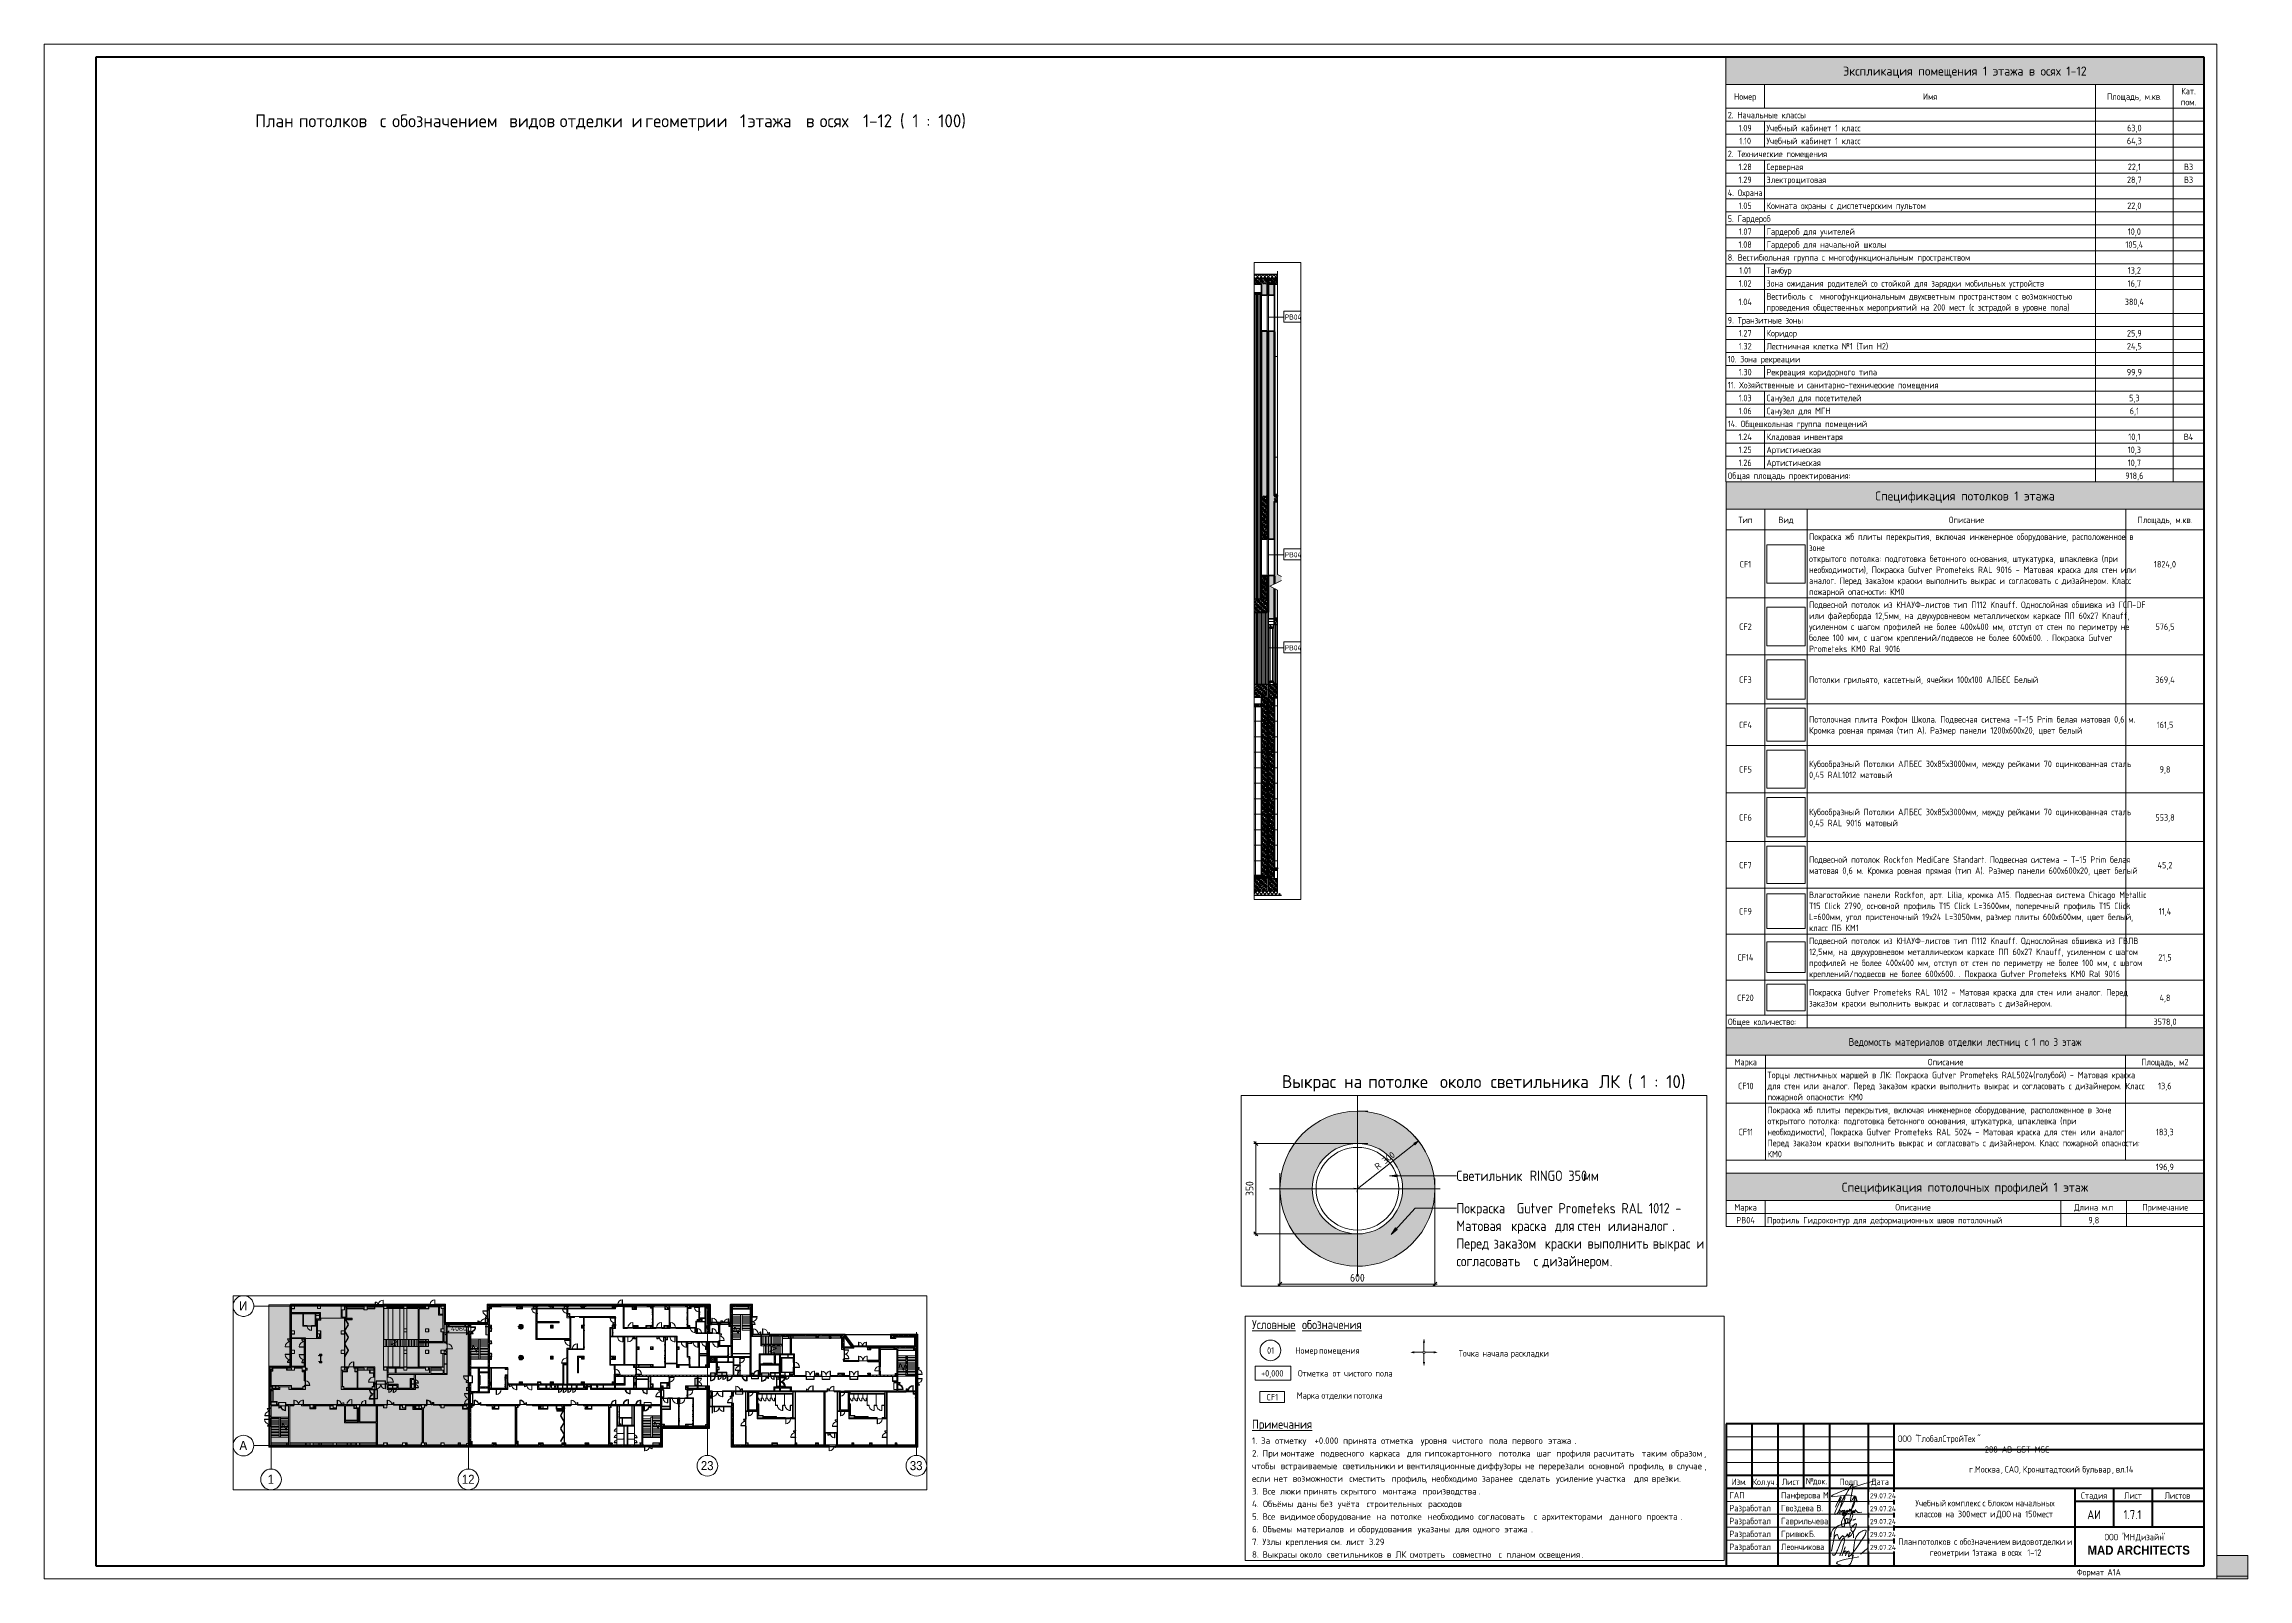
# Paper-space layout 'Layout1' of a CAD drawing. Header units: millimetres. Extents: x -841 to 12, y 0 to 594.
# The model-space entities are those that its viewports show. They can reach past a viewport. Long polylines and large blocks are cut down to what shows.
import ezdxf

# ---------------------------------------------------------------- set-up
doc = ezdxf.new("R2010")
doc.units = ezdxf.units.MM
for name, pattern in [('200_ШТРИХ__ш1_п0_6_', [160, 100, -60]), ('ADSK_Штрих_ш2 п1', [300, 200, -100]), ('Осевая', [3175, 635, -476.25, 1587.5, -476.25])]:
    doc.linetypes.add(name, pattern=pattern)
for name, color, linetype, lineweight in [('A-ANNO-DIMS', 7, 'Continuous', 9), ('A-ANNO-DIMS-10', 7, 'Continuous', 9), ('A-ANNO-DIMS-500', 7, 'Continuous', 9), ('A-ANNO-NOTE', 7, 'Continuous', 9), ('A-CLNG', 7, 'Continuous', 9), ('A-CLNG-PATT', 7, 'Continuous', 9), ('A-DETL', 7, 'Continuous', 9), ('A-DETL-2', 7, 'ADSK_Штрих_ш2 п1', 9), ('A-DETL-3', 7, 'Continuous', 5), ('A-DETL-4', 7, 'Continuous', 30), ('A-DETL-GENF', 7, 'Continuous', 9), ('A-DETL-MBND', 7, '200_ШТРИХ__ш1_п0_6_', 9), ('A-DOOR', 7, 'Continuous', 5), ('A-FLOR', 7, 'Continuous', 9), ('A-GENM', 7, 'Continuous', 9), ('A-GENM-1', 7, 'Continuous', 5), ('A-GLAZ', 7, 'Continuous', 9), ('A-GLAZ-1', 7, 'Continuous', 5), ('A-GLAZ-3', 7, 'Continuous', 13), ('A-GLAZ-CURT-2', 7, 'Continuous', 5), ('A-GLAZ-CWMG', 7, 'Continuous', 9), ('A-GLAZ-CWMG-1', 7, 'Continuous', 25), ('A-GLAZ-CWMG-2', 7, 'Continuous', 5), ('A-WALL', 7, 'Continuous', 9), ('A-WALL-4', 7, 'Continuous', 5), ('G-ANNO-LEGN', 7, 'Continuous', 9), ('G-ANNO-SCHD', 7, 'Continuous', 9), ('G-ANNO-TEXT', 7, 'Continuous', 9), ('G-ANNO-TTLB', 7, 'Continuous', 9), ('I-WALL', 7, 'Continuous', 9), ('I-WALL-3', 7, 'Continuous', 5), ('M-EQPM', 7, 'Continuous', 5), ('S-COLS', 7, 'Continuous', 9), ('S-COLS-2', 7, 'Continuous', 5), ('S-STRS-3', 7, 'Continuous', 5), ('S-STRS-MBND', 7, 'Continuous', 9), ('S-STRS-MBND-2', 7, 'Continuous', 5), ('Оси', 7, 'Continuous', 9), ('Оси-1', 7, 'Continuous', 20), ('Оси-2', 7, 'Осевая', 9)]:
    doc.layers.add(name, color=color, linetype=linetype, lineweight=lineweight)
doc.layers.add('A-DETL-GENF-1', color=7, linetype='Continuous', lineweight=9, true_color=0xc0c0c0, transparency=0.4)
for name, color, linetype, lineweight, true_color in [('A-DETL-GENF-10', 7, 'Continuous', 5, 0xe2e2e2), ('A-DETL-GENF-11', 7, 'Continuous', 9, 0xf2dc97), ('A-DETL-GENF-7', 1, 'Continuous', 9, 0xff0000), ('A-DETL-GENF-8', 7, 'Continuous', 5, 0xb7b7b7), ('A-DETL-GENF-9', 7, 'Continuous', 5, 0xaaaaaa), ('A-DOOR-1', 7, 'Continuous', 5, 0xaaaaaa), ('A-DOOR-2', 7, 'Continuous', 5, 0xe2e2e2), ('A-DOOR-3', 7, 'Continuous', 5, 0xb7b7b7), ('A-DOOR-FRAM-1', 7, 'Continuous', 5, 0xe2e2e2), ('A-DOOR-FRAM-2', 7, 'Continuous', 5, 0xaaaaaa), ('A-DOOR-FRAM-3', 7, 'Continuous', 5, 0xb7b7b7), ('A-FLOR-1', 7, 'Continuous', 5, 0xaaaaaa), ('A-FLOR-2', 7, 'Continuous', 5, 0xb7b7b7), ('A-GENM-2', 7, 'Continuous', 5, 0xe2ddcd), ('A-GENM-3', 7, 'Continuous', 5, 0x737373), ('A-GLAZ-2', 7, 'Continuous', 5, 0x737373), ('A-GLAZ-CURT-3', 7, 'Continuous', 5, 0x737373), ('A-GLAZ-CWMG-3', 7, 'Continuous', 5, 0x737373), ('A-GLAZ-CWMG-4', 7, 'Continuous', 5, 0x383e42), ('A-WALL-1', 7, 'Continuous', 35, 0x3c3c3c), ('A-WALL-2', 7, 'Continuous', 25, 0x3c3c3c), ('A-WALL-3', 7, 'Continuous', 13, 0x3c3c3c), ('A-WALL-5', 7, 'Continuous', 9, 0x737373), ('A-WALL-6', 7, 'Continuous', 5, 0x737373), ('A-WALL-FNSH-1', 7, 'Continuous', 9, 0x3c3c3c), ('A-WALL-FNSH-2', 7, 'Continuous', 13, 0x3c3c3c), ('G-ANNO-TEXT-1', 7, 'Continuous', 9, 0x3c3c3c), ('I-WALL-1', 7, 'Continuous', 5, 0xe7e7e7), ('I-WALL-2', 7, 'Continuous', 9, 0xe7e7e7), ('I-WALL-4', 7, 'Continuous', 5, 0x737373), ('I-WALL-5', 7, 'Continuous', 5, 0x787878), ('M-EQPM-1', 7, 'Continuous', 5, 0x737373), ('S-COLS-1', 7, 'Continuous', 5, 0x737373), ('S-COLS-3', 9, 'Continuous', 9, 0x808080), ('S-COLS-4', 7, 'Continuous', 9, 0x3c3c3c), ('S-STRS-2', 7, 'Continuous', 5, 0x737373), ('S-STRS-MBND-1', 7, 'Continuous', 5, 0x737373)]:
    doc.layers.add(name, color=color, linetype=linetype, lineweight=lineweight, true_color=true_color)
doc.layers.add('G-ANNO-NPLT', color=7, linetype='Continuous', plot=False)
doc.styles.add('Arial_1', font='arial.ttf', dxfattribs={"width": 0.9, "height": 1750})
doc.styles.add('Arial_B', font='', dxfattribs={"width": 0.9, "height": 3.5})
doc.styles.add('GOST Common_10', font='GOST_Common.ttf', dxfattribs={"width": 0.9, "height": 3})
doc.styles.add('GOST Common_3', font='GOST_Common.ttf', dxfattribs={"width": 0.9, "height": 200})
doc.styles.add('GOST Common_4', font='GOST_Common.ttf', dxfattribs={"width": 0.9, "height": 3.5})
doc.styles.add('GOST Common_5', font='GOST_Common.ttf', dxfattribs={"width": 0.9, "height": 2.5})
doc.styles.add('GOST Common_6', font='GOST_Common.ttf', dxfattribs={"width": 0.9, "height": 40})
doc.styles.add('GOST Common_7', font='GOST_Common.ttf', dxfattribs={"height": 5})
doc.styles.add('GOST Common_8', font='GOST_Common.ttf', dxfattribs={"height": 3.5})
doc.styles.add('GOST Common_9', font='GOST_Common.ttf', dxfattribs={"width": 0.9, "height": 2})
doc.styles.add('ISOCPEUR_2', font='isocpeur.ttf', dxfattribs={"width": 0.9, "height": 2.5})
doc.styles.add('ISOCPEUR_3', font='isocpeur.ttf', dxfattribs={"height": 2.5})
doc.styles.add('ISOCPEUR_4', font='isocpeur.ttf', dxfattribs={"width": 0.9, "height": 1000})
doc.styles.add('ISOCPEUR_5', font='isocpeur.ttf', dxfattribs={"width": 0.9, "height": 30})
doc.styles.add('ISOCPEUR_6', font='isocpeur.ttf', dxfattribs={"height": 25})
doc.styles.get('Arial_B').set_extended_font_data('Arial', bold=True)
doc.dimstyles.new('ISO-2_0_0_9К_Средний_округл2_2', dxfattribs={"dimscale": 304.8, "dimtxt": 995.981176, "dimasz": 2.46063, "dimexe": 1.968504, "dimexo": 0, "dimgap": 0, "dimtad": 1, "dimdec": 0, "dimrnd": 10, "dimzin": 0, "dimdsep": 46, "dimtxsty": 'ISOCPEUR_4', "dimblk1": 'OBLIQUE', "dimblk2": 'OBLIQUE', "dimsah": 1, "dimcen": 0.09, "dimdle": 1.968504, "dimazin": 0, "dimtfac": 1, "dimtdec": 4, "dimtix": 1, "dimtmove": 0, "dimatfit": 3, "dimfxl": 1, "dimtvp": 1, "dimtolj": 1, "dimtzin": 0, "dimarcsym": 2})
doc.dimstyles.new('ISO-2_5_1_0K_БОЛЬШОЙ', dxfattribs={"dimscale": 304.8, "dimtxt": 24.899529, "dimasz": 0.065617, "dimexe": 0.07874, "dimexo": 0, "dimgap": 0, "dimtad": 1, "dimjust": 3, "dimdec": 0, "dimzin": 0, "dimdsep": 46, "dimtxsty": 'ISOCPEUR_6', "dimsah": 1, "dimcen": 0.09, "dimazin": 0, "dimtfac": 1, "dimtdec": 4, "dimtix": 1, "dimtmove": 0, "dimatfit": 2, "dimfxl": 1, "dimtvp": 1, "dimtolj": 1, "dimtzin": 0, "dimarcsym": 2})
doc.dimstyles.new('ISO-3_0', dxfattribs={"dimscale": 304.8, "dimtxt": 29.879435, "dimasz": 0.049213, "dimexe": 0.026247, "dimexo": 0, "dimgap": 0, "dimtad": 1, "dimdec": 0, "dimrnd": 10, "dimzin": 0, "dimdsep": 46, "dimtxsty": 'ISOCPEUR_5', "dimblk1": 'OBLIQUE', "dimblk2": 'OBLIQUE', "dimsah": 1, "dimcen": 0.09, "dimdle": 0.026247, "dimazin": 0, "dimtfac": 1, "dimtdec": 4, "dimtix": 1, "dimtmove": 0, "dimatfit": 3, "dimfxl": 1, "dimtvp": 1, "dimtolj": 1, "dimtzin": 0, "dimarcsym": 2})
picture_1 = doc.add_image_def('image1.png', size_in_pixel=(177, 123))
picture_2 = doc.add_image_def('image2.png', size_in_pixel=(215, 171))
picture_3 = doc.add_image_def('image3.png', size_in_pixel=(217, 195))
picture_4 = doc.add_image_def('image4.jpg', size_in_pixel=(94, 91))
picture_5 = doc.add_image_def('image5.jpg', size_in_pixel=(91, 93))
picture_6 = doc.add_image_def('image6.jpg', size_in_pixel=(99, 98))
picture_7 = doc.add_image_def('image7.jpg', size_in_pixel=(101, 86))
picture_8 = doc.add_image_def('image8.jpg', size_in_pixel=(84, 86))
picture_9 = doc.add_image_def('image9.jpg', size_in_pixel=(90, 90))
picture_10 = doc.add_image_def('image10.jpg', size_in_pixel=(90, 90))
pattern_1 = [(45, (59346.5, 0), (-285.1231, 285.1231), []), (45, (59631.6, 0), (-285.1231, 285.1231), [504.031, -100.806, 16.764, -84.042])]
pattern_2 = [(135, (59346.5, 0), (-176.7767, -176.7767), [])]
pattern_3 = [(45, (59346.5, 0), (-176.7767, 176.7767), [])]
pattern_4 = [(135, (59346.5, 0), (-353.5534, -353.5534), [])]
pattern_5 = [(45, (59346.5, 0), (-353.5534, 353.5534), []), (135, (59346.5, 0), (-353.5534, -353.5534), [])]
pattern_6 = [(135, (1826.41, 164.685), (-14.14214, -14.14214), []), (225, (1826.41, 164.685), (14.14214, -14.14214), [])]
pattern_7 = [(45, (-296.384, 164.685), (-14.1421, 14.1421), []), (135, (-296.384, 164.685), (-14.1421, -14.1421), [])]
pattern_8 = [(135, (1826.41, 104.685), (-14.14214, -14.14214), []), (225, (1826.41, 104.685), (14.14214, -14.14214), [])]
pattern_9 = [(45, (-296.384, 104.685), (-14.1421, 14.1421), []), (135, (-296.384, 104.685), (-14.1421, -14.1421), [])]
pattern_10 = [(135, (1776.41, 174.685), (-14.14214, -14.14214), []), (225, (1776.41, 174.685), (14.14214, -14.14214), [])]
pattern_11 = [(45, (-346.384, 174.685), (-14.1421, 14.1421), []), (135, (-346.384, 174.685), (-14.1421, -14.1421), [])]
pattern_12 = [(135, (59346.5, 0), (-377.1708, -377.1708), [533.4, -88.9, 17.78, -88.9]), (135, (59346.5, 376.94), (-377.1708, -377.1708), []), (50, (59346.5, 0), (637.6445, -55.7866), [66.675, -733.425]), (355, (59346.5, 0), (-123.3494, 668.6992), [53.34, -586.74]), (100.451, (59399.6, -4.65), (514.299, 612.908), [56.665, -623.315]), (46.184, (59346.5, 177.8), (948.7764, -147.1497), [100.012, -1100.137]), (96.636, (59425.6, 165.5), (830.909, 865.997), [84.998, -934.973]), (351.184, (59346.5, 177.8), (830.918, 865.988), [80.01, -880.11]), (21, (59435.4, 133.35), (530.6506, -357.9283), [66.675, -733.425]), (326, (59435.4, 133.35), (216.308, 644.6585), [53.34, -586.74]), (71.451, (59479.6, 103.5), (746.9596, 286.7243), [56.665, -623.315]), (37.5, (59346.5, 0), (10.81053, 295.9426), [16.764, -562.864, 16.764, -578.866, -588.962]), (37.5, (59346.5, 0), (10.81053, 295.9426), [-1175.258, 16.764, -572.198]), (7.5, (59346.5, 0), (233.86916, 350.63175), [16.764, -322.834, 16.764, -549.529, -224.472]), (7.5, (59346.5, 0), (233.86916, 350.63175), [-905.891, 16.764, -207.708]), (327.5, (59148.24, 0), (474.5678, -20.0513), [16.764, -205.486, 16.764, -676.656, -920.115]), (327.5, (59148.24, 0), (474.5678, -20.0513), [-915.67, 16.764, -903.351]), (317.5, (59059.34, 0), (518.4522, 88.9934), [16.764, -272.161, 16.764, -443.738, -653.415]), (317.5, (59059.34, 0), (518.4522, 88.9934), [-749.427, 16.764, -636.651])]
pattern_13 = [(135, (1471.41, 189.685), (-14.14214, -14.14214), []), (225, (1471.41, 189.685), (14.14214, -14.14214), [])]
pattern_14 = [(45, (-651.384, 189.685), (-14.1421, 14.1421), []), (135, (-651.384, 189.685), (-14.1421, -14.1421), [])]
pattern_15 = [(135, (1751.41, 114.685), (-14.14214, -14.14214), []), (225, (1751.41, 114.685), (14.14214, -14.14214), [])]
pattern_16 = [(45, (-371.384, 114.685), (-14.1421, 14.1421), []), (135, (-371.384, 114.685), (-14.1421, -14.1421), [])]
pattern_17 = [(135, (1826.41, 114.685), (-14.14214, -14.14214), []), (225, (1826.41, 114.685), (14.14214, -14.14214), [])]
pattern_18 = [(45, (-296.384, 114.685), (-14.1421, 14.1421), []), (135, (-296.384, 114.685), (-14.1421, -14.1421), [])]
pattern_19 = [(135, (1601.41, 114.685), (-14.14214, -14.14214), []), (225, (1601.41, 114.685), (14.14214, -14.14214), [])]
pattern_20 = [(45, (-521.384, 114.685), (-14.1421, 14.1421), []), (135, (-521.384, 114.685), (-14.1421, -14.1421), [])]
pattern_21 = [(135, (1751.41, 164.685), (-14.14214, -14.14214), []), (225, (1751.41, 164.685), (14.14214, -14.14214), [])]
pattern_22 = [(45, (-371.384, 164.685), (-14.1421, 14.1421), []), (135, (-371.384, 164.685), (-14.1421, -14.1421), [])]
pattern_23 = [(135, (1826.41, 174.685), (-14.14214, -14.14214), []), (225, (1826.41, 174.685), (14.14214, -14.14214), [])]
pattern_24 = [(45, (-296.384, 174.685), (-14.1421, 14.1421), []), (135, (-296.384, 174.685), (-14.1421, -14.1421), [])]
pattern_25 = [(135, (1751.41, 174.685), (-14.14214, -14.14214), []), (225, (1751.41, 174.685), (14.14214, -14.14214), [])]
pattern_26 = [(45, (-371.384, 174.685), (-14.1421, 14.1421), []), (135, (-371.384, 174.685), (-14.1421, -14.1421), [])]
pattern_27 = [(45, (59346.5, 0), (-427.6843, 427.6843), []), (45, (59631.6, 0), (-427.6843, 427.6843), [])]
pattern_28 = [(135, (1951.41, 124.685), (-14.14214, -14.14214), []), (225, (1951.41, 124.685), (14.14214, -14.14214), [])]
pattern_29 = [(45, (-171.384, 124.685), (-14.1421, 14.1421), []), (135, (-171.384, 124.685), (-14.1421, -14.1421), [])]
pattern_30 = [(135, (1951.41, 164.685), (-14.14214, -14.14214), []), (225, (1951.41, 164.685), (14.14214, -14.14214), [])]
pattern_31 = [(45, (-171.384, 164.685), (-14.1421, 14.1421), []), (135, (-171.384, 164.685), (-14.1421, -14.1421), [])]
pattern_32 = [(45, (59346.5, 0), (-530.33, 530.33), []), (135, (59346.5, 0), (-530.33, -530.33), [])]
pattern_33 = [(45, (148546.79, 0), (-70.71068, 70.71068), []), (135, (148546.79, 0), (-70.71068, -70.71068), [])]
pattern_34 = [(45, (148546.79, 0), (-57.02463, 57.02463), []), (45, (148603.82, 0), (-57.02463, 57.02463), [100.806, -20.161, 3.353, -16.808])]
pattern_35 = [(0, (148546.79, 0), (121.92, 30.48), [10.058, -81.382, 10.058, -81.382, -487.68]), (0, (148546.79, 0), (121.92, 30.48), [-182.88, 10.058, -172.822, 10.058, -81.382, -213.36]), (0, (148546.79, 0), (121.92, 30.48), [-457.2, 10.058, -50.902, 10.058, -142.342]), (120, (148592.51, 15.24), (-87.356454, 90.345817), [10.058, -81.382, 10.058, -81.382, -487.68]), (120, (148592.51, 15.24), (-87.356454, 90.345817), [-182.88, 10.058, -172.822, 10.058, -81.382, -213.36]), (120, (148592.51, 15.24), (-87.356454, 90.345817), [-457.2, 10.058, -50.902, 10.058, -142.342]), (240, (148607.75, 76.2), (-34.563546, -120.825817), [10.058, -81.382, 10.058, -81.382, -487.68]), (240, (148607.75, 76.2), (-34.563546, -120.825817), [-182.88, 10.058, -172.822, 10.058, -81.382, -213.36]), (240, (148607.75, 76.2), (-34.563546, -120.825817), [-457.2, 10.058, -50.902, 10.058, -142.342])]
pattern_36 = [(45, (148546.79, 0), (-106.066, 106.066), []), (135, (148546.79, 0), (-106.066, -106.066), [])]

psp = doc.layouts.get("Layout1")

# ---------------------------------------------------------------- texts
at = {"layer": 'G-ANNO-SCHD', "line_spacing_factor": 1.022761}
for s, insert, char_height, width, attachment_point, style in [('Экспликация помещения 1 этажа в осях 1-12', (-97.55, 585.3), 3.5, 114.205, 2, 'GOST Common_8'), ('Номер', (-182.59, 574.92), 2.5, 9.896, 2, 'GOST Common_5'), ('Имя', (-111.03, 574.92), 2.5, 6.1548, 2, 'GOST Common_5'), ('Площадь, м.кв.', (-31.96, 574.92), 2.5, 23.8349, 2, 'GOST Common_5'), ('Кат.\\Pпом.', (-10.98, 577.05), 2.5, 7.5125, 2, 'GOST Common_5'), ('2. Начальные классы', (-189.34, 567.77), 2.5, 33.7611, 1, 'GOST Common_5'), ('1.09', (-182.59, 562.76), 2.5, 5.9135, 2, 'GOST Common_5'), ('1.10', (-182.59, 557.75), 2.5, 5.4006, 2, 'GOST Common_5'), ('Учебный кабинет 1 класс', (-174.34, 562.76), 2.5, 40.8512, 1, 'GOST Common_5'), ('Учебный кабинет 1 класс', (-174.34, 557.75), 2.5, 40.8512, 1, 'GOST Common_5'), ('64,3', (-31.96, 557.75), 2.5, 6.8186, 2, 'GOST Common_5'), ('63,0', (-31.96, 562.76), 2.5, 6.5471, 2, 'GOST Common_5'), ('2. Технические помещения', (-189.34, 552.74), 2.5, 43.0838, 1, 'GOST Common_5'), ('1.28', (-182.59, 547.73), 2.5, 5.9135, 2, 'GOST Common_5'), ('Серверная', (-174.34, 547.73), 2.5, 17.1068, 1, 'GOST Common_5'), ('22,1', (-31.96, 547.73), 2.5, 6.0341, 2, 'GOST Common_5'), ('В3', (-10.98, 547.73), 2.5, 4.0127, 2, 'GOST Common_5'), ('4. Охрана', (-189.34, 537.71), 2.5, 15.9302, 1, 'GOST Common_5'), ('1.29', (-182.59, 542.72), 2.5, 5.9135, 2, 'GOST Common_5'), ('Электрощитовая', (-174.34, 542.72), 2.5, 28.632, 1, 'GOST Common_5'), ('28,7', (-31.96, 542.72), 2.5, 6.5471, 2, 'GOST Common_5'), ('В3', (-10.98, 542.72), 2.5, 4.0127, 2, 'GOST Common_5'), ('1.05', (-182.59, 532.69), 2.5, 5.9135, 2, 'GOST Common_5'), ('Комната охраны с диспетчерским пультом', (-174.34, 532.69), 2.5, 70.4185, 1, 'GOST Common_5'), ('22,0', (-31.96, 532.69), 2.5, 6.5471, 2, 'GOST Common_5'), ('5. Гардероб', (-189.34, 527.68), 2.5, 18.8567, 1, 'GOST Common_5'), ('1.07', (-182.59, 522.67), 2.5, 5.9135, 2, 'GOST Common_5'), ('Гардероб для учителей', (-174.34, 522.67), 2.5, 38.2263, 1, 'GOST Common_5'), ('10,0', (-31.96, 522.67), 2.5, 6.0341, 2, 'GOST Common_5'), ('8. Вестибюльная группа с многофункциональным пространством', (-189.34, 512.65), 2.5, 107.1062, 1, 'GOST Common_5'), ('1.08', (-182.59, 517.66), 2.5, 5.9135, 2, 'GOST Common_5'), ('Гардероб для начальной школы', (-174.34, 517.66), 2.5, 51.1998, 1, 'GOST Common_5'), ('105,4', (-31.96, 517.66), 2.5, 8.1763, 2, 'GOST Common_5'), ('1.01', (-182.59, 507.64), 2.5, 5.4006, 2, 'GOST Common_5'), ('Тамбур', (-174.34, 507.64), 2.5, 12.0381, 1, 'GOST Common_5'), ('13,2', (-31.96, 507.64), 2.5, 6.0341, 2, 'GOST Common_5'), ('1.04', (-182.59, 495.48), 2.5, 6.185, 2, 'GOST Common_5'), ('1.02', (-182.59, 502.62), 2.5, 5.9135, 2, 'GOST Common_5'), ('Зона ожидания родителей со стойкой для зарядки мобильных устройств', (-174.34, 502.62), 2.5, 119.1141, 1, 'GOST Common_5'), ('Вестибюль с  многофункциональным двухсветным пространством с возможностью\\Pпроведения общественных мероприятий на 200 мест (с эстрадой в уровне пола)', (-174.34, 497.61), 2.5, 135.8287, 1, 'GOST Common_5'), ('380,4', (-31.96, 495.48), 2.5, 8.6892, 2, 'GOST Common_5'), ('16,7', (-31.96, 502.62), 2.5, 6.0341, 2, 'GOST Common_5'), ('9. Транзитные зоны', (-189.34, 488.34), 2.5, 32.1318, 1, 'GOST Common_5'), ('1.32', (-182.59, 478.32), 2.5, 5.9135, 2, 'GOST Common_5'), ('1.27', (-182.59, 483.33), 2.5, 5.9135, 2, 'GOST Common_5'), ('Лестничная клетка №1 (Тип Н2)', (-174.34, 478.32), 2.5, 51.9842, 1, 'GOST Common_5'), ('Коридор', (-174.34, 483.33), 2.5, 13.3656, 1, 'GOST Common_5'), ('24,5', (-31.96, 478.32), 2.5, 6.8186, 2, 'GOST Common_5'), ('25,9', (-31.96, 483.33), 2.5, 6.5471, 2, 'GOST Common_5'), ('10. Зона рекреации', (-189.34, 473.31), 2.5, 31.1966, 1, 'GOST Common_5'), ('11. Хозяйственные и санитарно-технические помещения', (-189.34, 463.28), 2.5, 92.8052, 1, 'GOST Common_5'), ('1.30', (-182.59, 468.29), 2.5, 5.9135, 2, 'GOST Common_5'), ('Рекреация коридорного типа', (-174.34, 468.29), 2.5, 48.3939, 1, 'GOST Common_5'), ('99,9', (-31.96, 468.29), 2.5, 6.5471, 2, 'GOST Common_5'), ('1.06', (-182.59, 453.26), 2.5, 5.9135, 2, 'GOST Common_5'), ('1.03', (-182.59, 458.27), 2.5, 5.9135, 2, 'GOST Common_5'), ('Санузел для посетителей', (-174.34, 458.27), 2.5, 42.1485, 1, 'GOST Common_5'), ('Санузел для МГН', (-174.34, 453.26), 2.5, 27.1537, 1, 'GOST Common_5'), ('5,3', (-31.96, 458.27), 2.5, 4.6765, 2, 'GOST Common_5'), ('6,1', (-31.96, 453.26), 2.5, 4.1636, 2, 'GOST Common_5'), ('14. Общешкольная группа помещений', (-189.34, 448.25), 2.5, 60.8846, 1, 'GOST Common_5'), ('1.24', (-182.59, 443.24), 2.5, 6.185, 2, 'GOST Common_5'), ('1.25', (-182.59, 438.23), 2.5, 5.9135, 2, 'GOST Common_5'), ('Артистическая', (-174.34, 438.23), 2.5, 25.7356, 1, 'GOST Common_5'), ('Кладовая инвентаря', (-174.34, 443.24), 2.5, 34.3645, 1, 'GOST Common_5'), ('10,3', (-31.96, 438.23), 2.5, 6.0341, 2, 'GOST Common_5'), ('10,1', (-31.96, 443.24), 2.5, 5.5212, 2, 'GOST Common_5'), ('В4', (-10.98, 443.24), 2.5, 4.2842, 2, 'GOST Common_5'), ('Общая площадь проектирования:', (-189.34, 428.2), 2.5, 54.5789, 1, 'GOST Common_5'), ('1.26', (-182.59, 433.21), 2.5, 5.9135, 2, 'GOST Common_5'), ('Артистическая', (-174.34, 433.21), 2.5, 25.7356, 1, 'GOST Common_5'), ('918,6', (-31.96, 428.2), 2.5, 7.9047, 2, 'GOST Common_5'), ('10,7', (-31.96, 433.21), 2.5, 6.0341, 2, 'GOST Common_5'), ('Спецификация потолков 1 этажа', (-97.5, 420.86), 3.5, 85.8227, 2, 'GOST Common_8'), ('Тип', (-182.5, 411.1), 2.5, 5.8833, 2, 'GOST Common_5'), ('Вид', (-166.8, 411.1), 2.5, 5.8833, 2, 'GOST Common_5'), ('Описание', (-96.9, 411.1), 2.5, 15.2664, 2, 'GOST Common_5'), ('Площадь, м.кв.', (-20.1, 411.1), 2.5, 23.8349, 2, 'GOST Common_5'), ('Покраска жб плиты перекрытия, включая инженерное оборудование, расположенное в\\Pзоне\\Pоткрытого потолка: подготовка бетонного основания, штукатурка, шпаклевка (при\\Pнеобходимости), Покраска Gutver Prometeks RAL 9016 - Матовая краска для стен или\\Pаналог. Перед заказом краски выполнить выкрас и согласовать с дизайнером. Класс\\Pпожарной опасности: КМ0', (-157.85, 404.59), 2.5, 141.4405, 1, 'GOST Common_5'), ('CF1', (-182.5, 393.94), 2.5, 5.0989, 2, 'GOST Common_5'), ('1824,0', (-20.1, 393.94), 2.5, 10.0469, 2, 'GOST Common_5'), ('Подвесной потолок из КНАУФ-листов тип П112 Knauff. Однослойная обшивка из ГСП-DF\\Pили файерборда 12,5мм, на двухуровневом металлическом каркасе ПП 60х27 Knauff,\\Pусиленном с шагом профилей не более 400х400 мм, отступ от стен по периметру не\\Pболее 100 мм, с шагом креплений/подвесов не более 600х600. . Покраска Gutver\\PPrometeks KM0 Ral 9016', (-157.85, 378.27), 2.5, 143.2809, 1, 'GOST Common_5'), ('CF2', (-182.5, 369.75), 2.5, 5.6118, 2, 'GOST Common_5'), ('576,5', (-20.1, 369.75), 2.5, 8.4176, 2, 'GOST Common_5'), ('CF3', (-182.5, 349.26), 2.5, 5.6118, 2, 'GOST Common_5'), ('Потолки грильято, кассетный, ячейки 100х100 АЛБЕС Белый', (-157.85, 349.26), 2.5, 97.9644, 1, 'GOST Common_5'), ('369,4', (-20.1, 349.26), 2.5, 8.6892, 2, 'GOST Common_5'), ('Потолочная плита Рокфон Школа. Подвесная система -Т-15 Prim белая матовая 0,6 м.\\PКромка ровная прямая (тип А). Размер панели 1200х600х20, цвет белый', (-157.85, 333.9), 2.5, 142.1947, 1, 'GOST Common_5'), ('CF4', (-182.5, 331.76), 2.5, 5.8833, 2, 'GOST Common_5'), ('161,5', (-20.1, 331.76), 2.5, 7.3918, 2, 'GOST Common_5'), ('Кубообразный Потолки АЛБЕС 30х85х3000мм, между рейками 70 оцинкованная сталь\\P0,45 RAL1012 матовый', (-157.85, 316.68), 2.5, 139.6302, 1, 'GOST Common_5'), ('CF5', (-182.5, 314.54), 2.5, 5.6118, 2, 'GOST Common_5'), ('9,8', (-20.1, 314.54), 2.5, 4.6765, 2, 'GOST Common_5'), ('CF6', (-182.5, 295.93), 2.5, 5.6118, 2, 'GOST Common_5'), ('Кубообразный Потолки АЛБЕС 30х85х3000мм, между рейками 70 оцинкованная сталь\\P0,45 RAL 9016 матовый', (-157.85, 298.06), 2.5, 139.6302, 1, 'GOST Common_5'), ('553,8', (-20.1, 295.93), 2.5, 8.4176, 2, 'GOST Common_5'), ('CF7', (-182.5, 277.49), 2.5, 5.6118, 2, 'GOST Common_5'), ('Подвесной потолок Rockfon MediCare Standart. Подвесная система - Т-15 Prim белая\\Pматовая 0,6 м. Кромка ровная прямая (тип А). Размер панели 600х600х20, цвет белый', (-157.85, 279.62), 2.5, 141.1388, 1, 'GOST Common_5'), ('45,2', (-20.1, 277.49), 2.5, 6.8186, 2, 'GOST Common_5'), ('Влагостойкие панели Rockfon, арт. Lilia, кромка А15. Подвесная система Chicago Metallic\\PТ15 Click 2790, основной профиль Т15 Click L=3600мм, поперечный профиль Т15 Click\\PL=600мм, угол пристеночный 19х24 L=3050мм, размер плиты 600х600мм, цвет белый,\\Pкласс ПБ КМ1', (-157.85, 265.98), 2.5, 145.8454, 1, 'GOST Common_5'), ('CF9', (-182.5, 259.59), 2.5, 5.6118, 2, 'GOST Common_5'), ('11,4', (-20.1, 259.59), 2.5, 5.7928, 2, 'GOST Common_5'), ('Подвесной потолок из КНАУФ-листов тип П112 Knauff. Однослойная обшивка из ГВЛВ\\P12,5мм, на двухуровневом металлическом каркасе ПП 60х27 Knauff, усиленном с шагом\\Pпрофилей не более 400х400 мм, отступ от стен по периметру не более 100 мм, с шагом\\Pкреплений/подвесов не более 600х600. . Покраска Gutver Prometeks KM0 Ral 9016', (-157.85, 248.19), 2.5, 142.5568, 1, 'GOST Common_5'), ('CF14', (-182.5, 241.79), 2.5, 7.241, 2, 'GOST Common_5'), ('21,5', (-20.1, 241.79), 2.5, 6.0341, 2, 'GOST Common_5'), ('CF20', (-182.5, 226.14), 2.5, 7.4823, 2, 'GOST Common_5'), ('Покраска Gutver Prometeks RAL 1012 - Матовая краска для стен или аналог. Перед\\Pзаказом краски выполнить выкрас и согласовать с дизайнером.', (-157.85, 228.27), 2.5, 137.1562, 1, 'GOST Common_5'), ('4,8', (-20.1, 226.14), 2.5, 4.948, 2, 'GOST Common_5'), ('Общее количество:', (-189.25, 216.87), 2.5, 31.1966, 1, 'GOST Common_5'), ('3578,0', (-20.1, 216.87), 2.5, 10.2882, 2, 'GOST Common_5'), ('Ведомость материалов отделки лестниц с 1 по 3 этаж', (-97.5, 209.3), 3, 107.9577, 2, 'GOST Common_10'), ('Марка', (-182.35, 201.28), 2.5, 10.4391, 2, 'GOST Common_5'), ('Торцы лестничных маршей в ЛК: Покраска Gutver Prometeks RAL5024(голубой) - Матовая краска\\Pдля стен или аналог. Перед заказом краски выполнить выкрас и согласовать с дизайнером. Класс\\Pпожарной опасности: КМ0', (-173.95, 196.27), 2.5, 161.504, 1, 'GOST Common_5'), ('Описание', (-105.01, 201.28), 2.5, 15.2664, 2, 'GOST Common_5'), ('Площадь, м2', (-20.16, 201.28), 2.5, 20.3351, 2, 'GOST Common_5'), ('CF10', (-182.35, 192.01), 2.5, 6.9694, 2, 'GOST Common_5'), ('13,6', (-20.16, 192.01), 2.5, 6.0341, 2, 'GOST Common_5'), ('Покраска жб плиты перекрытия, включая инженерное оборудование, расположенное в зоне\\Pоткрытого потолка: подготовка бетонного основания, штукатурка, шпаклевка (при\\Pнеобходимости), Покраска Gutver Prometeks RAL 5024 - Матовая краска для стен или аналог.\\PПеред заказом краски выполнить выкрас и согласовать с дизайнером. Класс пожарной опасности:\\PКМ0', (-173.95, 182.73), 2.5, 161.8057, 1, 'GOST Common_5'), ('CF11', (-182.35, 174.21), 2.5, 6.4565, 2, 'GOST Common_5'), ('183,3', (-20.16, 174.21), 2.5, 7.9047, 2, 'GOST Common_5'), ('196,9', (-20.16, 160.68), 2.5, 7.9047, 2, 'GOST Common_5'), ('Марка', (-182.43, 145.08), 2.5, 10.4391, 2, 'GOST Common_5'), ('Спецификация потолочных профилей 1 этаж', (-97.52, 153.33), 3.5, 114.7118, 2, 'GOST Common_8'), ('Описание', (-117.61, 145.08), 2.5, 15.2664, 2, 'GOST Common_5'), ('Длина м.п', (-47.66, 145.08), 2.5, 15.9302, 2, 'GOST Common_5'), ('Примечание', (-19.99, 145.08), 2.5, 19.5205, 2, 'GOST Common_5'), ('PB04', (-182.43, 140.07), 2.5, 8.297, 2, 'GOST Common_5'), ('Профиль Гидроконтур для деформационных швов потолочный', (-174.11, 140.07), 2.5, 100.6798, 1, 'GOST Common_5'), ('9,8', (-47.66, 140.07), 2.5, 4.6765, 2, 'GOST Common_5')]:
    psp.add_mtext(s, dxfattribs=dict(at, insert=insert, char_height=char_height, width=width, attachment_point=attachment_point, style=style))
at = {"layer": 'G-ANNO-TTLB', "attachment_point": 1}
for s, insert, char_height, width, style in [('План', (-759.31, 566.8), 5, 18.4388, 'GOST Common_7'), ('\\fGOST Common|b0|i0|c204|p34|; ', (-744.1, 566.8), 5, 2.0844, 'GOST Common_7'), ('потолков', (-742.38, 566.8), 5, 35.9156, 'GOST Common_7'), ('\\fGOST Common|b0|i0|c204|p34|; ', (-712.75, 566.8), 5, 2.0844, 'GOST Common_7'), ('\\fGOST Common|b0|i0|c204|p34|;с', (-711.03, 566.8), 5, 3.6878, 'GOST Common_7'), ('\\fGOST Common|b0|i0|c204|p34|; ', (-707.99, 566.8), 5, 2.0844, 'GOST Common_7'), ('обозначением', (-706.27, 566.8), 5, 52.751, 'GOST Common_7'), ('\\fGOST Common|b0|i0|c204|p34|; ', (-662.74, 566.8), 5, 2.0844, 'GOST Common_7'), ('видов', (-661.02, 566.8), 5, 21.6456, 'GOST Common_7'), ('\\fGOST Common|b0|i0|c204|p34|; ', (-643.16, 566.8), 5, 2.0844, 'GOST Common_7'), ('отделки', (-641.44, 566.8), 5, 31.5865, 'GOST Common_7'), ('\\fGOST Common|b0|i0|c204|p34|; ', (-615.38, 566.8), 5, 2.0844, 'GOST Common_7'), ('\\fGOST Common|b0|i0|c204|p34|;и', (-613.66, 566.8), 5, 4.3291, 'GOST Common_7'), ('\\fGOST Common|b0|i0|c204|p34|; ', (-610.09, 566.8), 5, 2.0844, 'GOST Common_7'), ('геометрии', (-608.37, 566.8), 5, 40.8059, 'GOST Common_7'), (' 1 ', (-574.7, 566.8), 5, 7.2954, 'GOST Common_7'), ('этажа', (-568.68, 566.8), 5, 25.2532, 'GOST Common_7'), ('\\fGOST Common|b0|i0|c204|p34|; ', (-547.85, 566.8), 5, 2.0844, 'GOST Common_7'), ('\\fGOST Common|b0|i0|c204|p34|;в', (-546.13, 566.8), 5, 4.3291, 'GOST Common_7'), ('\\fGOST Common|b0|i0|c204|p34|; ', (-542.55, 566.8), 5, 2.0844, 'GOST Common_7'), ('осях', (-540.83, 566.8), 5, 16.6751, 'GOST Common_7'), (' 1-12 ( 1 : 100)', (-527.08, 566.8), 5, 47.0591, 'GOST Common_7'), ('Выкрас', (-361.9, 194.97), 5, 27.097, 'GOST Common_7'), ('\\fGOST Common|b0|i0|c204|p34|; ', (-339.55, 194.97), 5, 2.0844, 'GOST Common_7'), ('на', (-337.83, 194.97), 5, 9.2194, 'GOST Common_7'), ('\\fGOST Common|b0|i0|c204|p34|; ', (-330.22, 194.97), 5, 2.0844, 'GOST Common_7'), ('потолке', (-328.5, 194.97), 5, 31.5865, 'GOST Common_7'), ('\\fGOST Common|b0|i0|c204|p34|; ', (-302.44, 194.97), 5, 2.0844, 'GOST Common_7'), ('около', (-300.72, 194.97), 5, 21.6456, 'GOST Common_7'), ('\\fGOST Common|b0|i0|c204|p34|; ', (-282.86, 194.97), 5, 2.0844, 'GOST Common_7'), ('светильника', (-281.14, 194.97), 5, 48.8228, 'GOST Common_7'), ('\\fGOST Common|b0|i0|c204|p34|; ', (-240.86, 194.97), 5, 2.0844, 'GOST Common_7'), ('ЛК', (-239.14, 194.97), 5, 9.8608, 'GOST Common_7'), (' ( 1 : 10)', (-231, 194.97), 5, 25.7342, 'GOST Common_7'), ('ООО', (-123.53, 55.52), 2.5, 6.4937, 'GOST Common_5'), (' "', (-118.17, 55.52), 2.5, 2.5975, 'GOST Common_5'), ('ГлобалСтройТех', (-116.03, 55.52), 2.5, 28.2114, 'GOST Common_5'), ('"                                                                               288-AB-GST-MSC', (-92.75, 55.52), 2.5, 105.1974, 'GOST Common_5'), ('\\fGOST Common|b0|i0|c204|p34|;\\W.9;г', (-95.9, 43.66), 2.5, 1.9481, 'GOST Common_5'), ('Москва', (-93.64, 43.66), 2.5, 12.1215, 'GOST Common_5'), ('САО', (-82.09, 43.66), 2.5, 6.5658, 'GOST Common_5'), ('Кронштадтский', (-75.12, 43.66), 2.5, 26.9848, 'GOST Common_5'), ('\\fGOST Common|b0|i0|c204|p34|;\\W.9; ', (-52.86, 43.66), 2.5, 0.938, 'GOST Common_5'), ('бульвар', (-52.08, 43.66), 2.5, 13.8532, 'GOST Common_5'), ('вл', (-39.11, 43.66), 2.5, 3.8962, 'GOST Common_5'), ('.14', (-35.89, 43.66), 2.5, 4.3291, 'GOST Common_5'), ('\\fGOST Common|b0|i0|c204|p34|;\\W.9;.', (-94.29, 43.66), 2.5, 0.7937, 'GOST Common_5'), (', ', (-83.64, 43.66), 2.5, 1.8759, 'GOST Common_5'), (', ', (-76.67, 43.66), 2.5, 1.8759, 'GOST Common_5'), (', ', (-40.65, 43.66), 2.5, 1.8759, 'GOST Common_5'), ('Учебный', (-116.7, 30.59), 2.5, 14.0696, 'GOST Common_5'), ('классов', (-116.82, 26.36), 2.5, 13.2759, 'GOST Common_5'), ('\\fGOST Common|b0|i0|c204|p34|;\\W.9; ', (-105.87, 26.36), 2.5, 0.938, 'GOST Common_5'), ('\\fGOST Common|b0|i0|c204|p34|;\\W.9; ', (-105.1, 30.59), 2.5, 0.938, 'GOST Common_5'), ('на', (-105.1, 26.36), 2.5, 4.1127, 'GOST Common_5'), ('комплекс', (-104.32, 30.59), 2.5, 15.5127, 'GOST Common_5'), (' 300 ', (-101.7, 26.36), 2.5, 7.7203, 'GOST Common_5'), ('мест', (-95.33, 26.36), 2.5, 8.2253, 'GOST Common_5'), ('\\fGOST Common|b0|i0|c204|p34|;\\W.9; ', (-91.52, 30.59), 2.5, 0.938, 'GOST Common_5'), ('\\fGOST Common|b0|i0|c204|p34|;\\W.9;с', (-90.75, 30.59), 2.5, 1.6595, 'GOST Common_5'), ('\\fGOST Common|b0|i0|c204|p34|;\\W.9; ', (-89.38, 30.59), 2.5, 0.938, 'GOST Common_5'), ('\\fGOST Common|b0|i0|c204|p34|;\\W.9; ', (-88.55, 26.36), 2.5, 0.938, 'GOST Common_5'), ('блоком', (-88.61, 30.59), 2.5, 11.9051, 'GOST Common_5'), ('\\fGOST Common|b0|i0|c204|p34|;\\W.9;и', (-87.77, 26.36), 2.5, 1.9481, 'GOST Common_5'), ('\\fGOST Common|b0|i0|c204|p34|;\\W.9; ', (-86.17, 26.36), 2.5, 0.938, 'GOST Common_5'), ('ДОО', (-85.39, 26.36), 2.5, 6.7823, 'GOST Common_5'), ('\\fGOST Common|b0|i0|c204|p34|;\\W.9; ', (-79.8, 26.36), 2.5, 0.938, 'GOST Common_5'), ('на', (-79.02, 26.36), 2.5, 4.1127, 'GOST Common_5'), ('\\fGOST Common|b0|i0|c204|p34|;\\W.9; ', (-78.78, 30.59), 2.5, 0.938, 'GOST Common_5'), ('начальных', (-78.01, 30.59), 2.5, 18.1823, 'GOST Common_5'), (' 150 ', (-75.63, 26.36), 2.5, 7.143, 'GOST Common_5'), ('мест', (-69.73, 26.36), 2.5, 8.2253, 'GOST Common_5'), ('АИ', (-50.19, 26.62), 3.5, 6.5658, 'GOST Common_4'), ('1.7.1', (-36.12, 26.62), 3.5, 8.8025, 'GOST Common_4'), ('План', (-123.34, 15.66), 2.5, 8.2253, 'GOST Common_5'), ('\\fGOST Common|b0|i0|c204|p34|;\\W.9; ', (-116.56, 15.66), 2.5, 0.938, 'GOST Common_5'), ('потолков', (-115.78, 15.66), 2.5, 16.0899, 'GOST Common_5'), ('геометрии', (-111.14, 11.42), 2.5, 18.2544, 'GOST Common_5'), ('\\fGOST Common|b0|i0|c204|p34|;\\W.9; ', (-102.51, 15.66), 2.5, 0.938, 'GOST Common_5'), ('\\fGOST Common|b0|i0|c204|p34|;\\W.9;с', (-101.73, 15.66), 2.5, 1.6595, 'GOST Common_5'), ('\\fGOST Common|b0|i0|c204|p34|;\\W.9; ', (-100.37, 15.66), 2.5, 0.938, 'GOST Common_5'), ('обозначением', (-99.59, 15.66), 2.5, 23.6658, 'GOST Common_5'), (' 1 ', (-96.08, 11.42), 2.5, 3.2468, 'GOST Common_5'), ('этажа', (-93.4, 11.42), 2.5, 11.1835, 'GOST Common_5'), ('\\fGOST Common|b0|i0|c204|p34|;\\W.9; ', (-84.17, 11.42), 2.5, 0.938, 'GOST Common_5'), ('\\fGOST Common|b0|i0|c204|p34|;\\W.9;в', (-83.4, 11.42), 2.5, 1.9481, 'GOST Common_5'), ('\\fGOST Common|b0|i0|c204|p34|;\\W.9; ', (-81.79, 11.42), 2.5, 0.938, 'GOST Common_5'), ('осях', (-81.02, 11.42), 2.5, 7.5038, 'GOST Common_5'), ('\\fGOST Common|b0|i0|c204|p34|;\\W.9; ', (-80.07, 15.66), 2.5, 0.938, 'GOST Common_5'), ('видов', (-79.29, 15.66), 2.5, 9.7405, 'GOST Common_5'), (' 1-12', (-74.83, 11.42), 2.5, 7.5759, 'GOST Common_5'), ('\\fGOST Common|b0|i0|c204|p34|;\\W.9; ', (-71.25, 15.66), 2.5, 0.938, 'GOST Common_5'), ('отделки', (-70.48, 15.66), 2.5, 14.1418, 'GOST Common_5'), ('\\fGOST Common|b0|i0|c204|p34|;\\W.9; ', (-58.81, 15.66), 2.5, 0.938, 'GOST Common_5'), ('\\fGOST Common|b0|i0|c204|p34|;\\W.9;и', (-58.04, 15.66), 2.5, 1.9481, 'GOST Common_5')]:
    psp.add_mtext(s, dxfattribs=dict(at, insert=insert, char_height=char_height, width=width, style=style))

msp = doc.modelspace()

# ---------------------------------------------------------------- texts
at = {"layer": 'G-ANNO-TEXT', "attachment_point": 1}
for s, insert, char_height, width, style in [('\\LУсловные', (38511.15, 3016.02), 3.5, 22.1506, 'GOST Common_4'), ('\\L\\fGOST Common|b0|i0|c204|p34|;\\W.9;\\L ', (38529.43, 3016.02), 3.5, 1.2987, 'GOST Common_4'), ('\\Lобозначения', (38530.5, 3016.02), 3.5, 30.1595, 'GOST Common_4'), ('01', (38516.97, 3005.5), 2.5, 3.319, 'GOST Common_5'), ('Номер', (38527.91, 3005.5), 2.5, 10.1734, 'GOST Common_5'), ('\\fGOST Common|b0|i0|c204|p34|;\\W.9; ', (38536.3, 3005.5), 2.5, 0.938, 'GOST Common_5'), ('помещения', (38537.08, 3005.5), 2.5, 18.543, 'GOST Common_5'), ('Точка', (38591.16, 3004.4), 2.5, 10.1734, 'GOST Common_5'), ('\\fGOST Common|b0|i0|c204|p34|;\\W.9; ', (38599.56, 3004.4), 2.5, 0.938, 'GOST Common_5'), ('начала', (38600.33, 3004.4), 2.5, 12.338, 'GOST Common_5'), ('\\fGOST Common|b0|i0|c204|p34|;\\W.9; ', (38610.51, 3004.4), 2.5, 0.938, 'GOST Common_5'), ('раскладки', (38611.28, 3004.4), 2.5, 17.6772, 'GOST Common_5'), ('+0,000', (38514.67, 2996.67), 2.5, 10.6785, 'GOST Common_5'), ('Отметка', (38528.93, 2996.67), 2.5, 15.2962, 'GOST Common_5'), ('\\fGOST Common|b0|i0|c204|p34|;\\W.9; ', (38541.55, 2996.67), 2.5, 0.938, 'GOST Common_5'), ('от', (38542.32, 2996.67), 2.5, 4.4013, 'GOST Common_5'), ('\\fGOST Common|b0|i0|c204|p34|;\\W.9; ', (38545.95, 2996.67), 2.5, 0.938, 'GOST Common_5'), ('чистого', (38546.73, 2996.67), 2.5, 13.8532, 'GOST Common_5'), ('\\fGOST Common|b0|i0|c204|p34|;\\W.9; ', (38558.16, 2996.67), 2.5, 0.938, 'GOST Common_5'), ('пола', (38558.93, 2996.67), 2.5, 8.0089, 'GOST Common_5'), ('\\fGOST Common|b0|i0|c204|p34|;\\W.9; ', (38565.54, 2996.67), 2.5, 0.938, 'GOST Common_5'), ('CF1', (38516.82, 2987.45), 2.5, 5.2671, 'ISOCPEUR_2'), ('Марка', (38528.45, 2988.09), 2.5, 10.6785, 'GOST Common_5'), ('\\fGOST Common|b0|i0|c204|p34|;\\W.9; ', (38537.26, 2988.09), 2.5, 0.938, 'GOST Common_5'), ('отделки', (38538.03, 2988.09), 2.5, 14.1418, 'GOST Common_5'), ('\\fGOST Common|b0|i0|c204|p34|;\\W.9; ', (38549.7, 2988.09), 2.5, 0.938, 'GOST Common_5'), ('потолка', (38550.47, 2988.09), 2.5, 14.3582, 'GOST Common_5'), ('\\LПримечания', (38511.15, 2977.47), 3.5, 28.4278, 'GOST Common_4'), ('1. ', (38511.15, 2970.6), 2.5, 4.2489, 'ISOCPEUR_3'), ('За', (38514.66, 2970.6), 2.5, 4.73, 'ISOCPEUR_3'), ('\\fISOCPEUR|b0|i0|c204|p34|; ', (38518.56, 2970.6), 2.5, 1.8439, 'ISOCPEUR_3'), ('отметку', (38520.08, 2970.6), 2.5, 16.5148, 'ISOCPEUR_3'), (' +0.000 ', (38533.71, 2970.6), 2.5, 15.3924, 'ISOCPEUR_3'), ('принята', (38546.41, 2970.6), 2.5, 15.9536, 'ISOCPEUR_3'), ('\\fISOCPEUR|b0|i0|c204|p34|; ', (38559.57, 2970.6), 2.5, 1.8439, 'ISOCPEUR_3'), ('отметка', (38561.09, 2970.6), 2.5, 16.7553, 'ISOCPEUR_3'), ('\\fISOCPEUR|b0|i0|c204|p34|; ', (38574.92, 2970.6), 2.5, 1.8439, 'ISOCPEUR_3'), ('уровня', (38576.44, 2970.6), 2.5, 12.9873, 'ISOCPEUR_3'), ('\\fISOCPEUR|b0|i0|c204|p34|; ', (38587.16, 2970.6), 2.5, 1.8439, 'ISOCPEUR_3'), ('чистого', (38588.68, 2970.6), 2.5, 15.3924, 'ISOCPEUR_3'), ('\\fISOCPEUR|b0|i0|c204|p34|; ', (38601.38, 2970.6), 2.5, 1.8439, 'ISOCPEUR_3'), ('пола', (38602.9, 2970.6), 2.5, 8.8987, 'ISOCPEUR_3'), ('\\fISOCPEUR|b0|i0|c204|p34|; ', (38610.24, 2970.6), 2.5, 1.8439, 'ISOCPEUR_3'), ('первого', (38611.76, 2970.6), 2.5, 15.1519, 'ISOCPEUR_3'), ('\\fISOCPEUR|b0|i0|c204|p34|; ', (38624.26, 2970.6), 2.5, 1.8439, 'ISOCPEUR_3'), ('этажа', (38625.78, 2970.6), 2.5, 12.4262, 'ISOCPEUR_3'), ('\\fISOCPEUR|b0|i0|c204|p34|;.', (38636.04, 2970.6), 2.5, 0.8819, 'ISOCPEUR_3'), ('чтобы', (38511.15, 2960.81), 2.5, 11.6245, 'ISOCPEUR_3'), ('2. ', (38511.15, 2965.7), 2.5, 4.8903, 'ISOCPEUR_3'), ('При', (38515.19, 2965.7), 2.5, 6.7342, 'ISOCPEUR_3'), ('\\fISOCPEUR|b0|i0|c204|p34|; ', (38520.75, 2965.7), 2.5, 1.8439, 'ISOCPEUR_3'), ('\\fISOCPEUR|b0|i0|c204|p34|; ', (38520.75, 2960.81), 2.5, 1.8439, 'ISOCPEUR_3'), ('монтаже', (38522.27, 2965.7), 2.5, 16.7553, 'ISOCPEUR_3'), ('встраиваемые', (38522.27, 2960.81), 2.5, 27.1772, 'ISOCPEUR_3'), ('\\fISOCPEUR|b0|i0|c204|p34|; ', (38536.09, 2965.7), 2.5, 1.8439, 'ISOCPEUR_3'), ('подвесного', (38537.61, 2965.7), 2.5, 21.3249, 'ISOCPEUR_3'), ('\\fISOCPEUR|b0|i0|c204|p34|; ', (38544.69, 2960.81), 2.5, 1.8439, 'ISOCPEUR_3'), ('светильники', (38546.21, 2960.81), 2.5, 24.0506, 'ISOCPEUR_3'), ('\\fISOCPEUR|b0|i0|c204|p34|; ', (38555.21, 2965.7), 2.5, 1.8439, 'ISOCPEUR_3'), ('каркаса', (38556.73, 2965.7), 2.5, 15.5527, 'ISOCPEUR_3'), ('\\fISOCPEUR|b0|i0|c204|p34|; ', (38566.06, 2960.81), 2.5, 1.8439, 'ISOCPEUR_3'), ('\\fISOCPEUR|b0|i0|c204|p34|;и', (38567.58, 2960.81), 2.5, 2.1646, 'ISOCPEUR_3'), ('\\fISOCPEUR|b0|i0|c204|p34|; ', (38569.36, 2960.81), 2.5, 1.8439, 'ISOCPEUR_3'), ('\\fISOCPEUR|b0|i0|c204|p34|; ', (38569.56, 2965.7), 2.5, 1.8439, 'ISOCPEUR_3'), ('для', (38571.08, 2965.7), 2.5, 6.4937, 'ISOCPEUR_3'), ('вентиляционные', (38570.88, 2960.81), 2.5, 31.346, 'ISOCPEUR_3'), ('\\fISOCPEUR|b0|i0|c204|p34|; ', (38576.44, 2965.7), 2.5, 1.8439, 'ISOCPEUR_3'), ('гипсокартонного', (38577.96, 2965.7), 2.5, 32.9494, 'ISOCPEUR_3'), ('\\fISOCPEUR|b0|i0|c204|p34|; ', (38596.75, 2960.81), 2.5, 1.8439, 'ISOCPEUR_3'), ('диффузоры', (38598.27, 2960.81), 2.5, 20.6835, 'ISOCPEUR_3'), ('\\fISOCPEUR|b0|i0|c204|p34|; ', (38605.15, 2965.7), 2.5, 1.8439, 'ISOCPEUR_3'), ('потолка', (38606.67, 2965.7), 2.5, 15.9536, 'ISOCPEUR_3'), ('\\fISOCPEUR|b0|i0|c204|p34|; ', (38615.33, 2960.81), 2.5, 1.8439, 'ISOCPEUR_3'), ('не', (38616.86, 2960.81), 2.5, 4.3291, 'ISOCPEUR_3'), ('\\fISOCPEUR|b0|i0|c204|p34|; ', (38619.83, 2965.7), 2.5, 1.8439, 'ISOCPEUR_3'), ('\\fISOCPEUR|b0|i0|c204|p34|; ', (38620.43, 2960.81), 2.5, 1.8439, 'ISOCPEUR_3'), ('шаг', (38621.35, 2965.7), 2.5, 7.2954, 'ISOCPEUR_3'), ('перерезали', (38621.95, 2960.81), 2.5, 21.7257, 'ISOCPEUR_3'), ('\\fISOCPEUR|b0|i0|c204|p34|; ', (38627.37, 2965.7), 2.5, 1.8439, 'ISOCPEUR_3'), ('профиля', (38628.89, 2965.7), 2.5, 15.7131, 'ISOCPEUR_3'), ('\\fISOCPEUR|b0|i0|c204|p34|; ', (38639.87, 2960.81), 2.5, 1.8439, 'ISOCPEUR_3'), ('основной', (38641.4, 2960.81), 2.5, 16.9958, 'ISOCPEUR_3'), ('\\fISOCPEUR|b0|i0|c204|p34|; ', (38641.86, 2965.7), 2.5, 1.8439, 'ISOCPEUR_3'), ('расчитать', (38643.38, 2965.7), 2.5, 20.7637, 'ISOCPEUR_3'), ('\\fISOCPEUR|b0|i0|c204|p34|; ', (38655.42, 2960.81), 2.5, 1.8439, 'ISOCPEUR_3'), ('профиль', (38656.94, 2960.81), 2.5, 15.7131, 'ISOCPEUR_3'), ('\\fISOCPEUR|b0|i0|c204|p34|; ', (38660.51, 2965.7), 2.5, 1.8439, 'ISOCPEUR_3'), ('таким', (38662.03, 2965.7), 2.5, 11.865, 'ISOCPEUR_3'), ('\\fISOCPEUR|b0|i0|c204|p34|; ', (38671.82, 2965.7), 2.5, 1.8439, 'ISOCPEUR_3'), ('\\fISOCPEUR|b0|i0|c204|p34|;в', (38672.29, 2960.81), 2.5, 2.1646, 'ISOCPEUR_3'), ('образом', (38673.34, 2965.7), 2.5, 15.4726, 'ISOCPEUR_3'), ('\\fISOCPEUR|b0|i0|c204|p34|; ', (38674.07, 2960.81), 2.5, 1.8439, 'ISOCPEUR_3'), ('случае', (38675.59, 2960.81), 2.5, 12.9072, 'ISOCPEUR_3'), (',  ', (38686.11, 2965.7), 2.5, 4.73, 'ISOCPEUR_3'), ('если', (38511.15, 2955.91), 2.5, 8.3376, 'ISOCPEUR_3'), ('\\fISOCPEUR|b0|i0|c204|p34|; ', (38518.03, 2955.91), 2.5, 1.8439, 'ISOCPEUR_3'), ('нет', (38519.55, 2955.91), 2.5, 7.0549, 'ISOCPEUR_3'), ('\\fISOCPEUR|b0|i0|c204|p34|; ', (38525.38, 2955.91), 2.5, 1.8439, 'ISOCPEUR_3'), ('возможности', (38526.9, 2955.91), 2.5, 24.692, 'ISOCPEUR_3'), ('\\fISOCPEUR|b0|i0|c204|p34|; ', (38547.27, 2955.91), 2.5, 1.8439, 'ISOCPEUR_3'), ('сместить', (38548.79, 2955.91), 2.5, 18.038, 'ISOCPEUR_3'), ('\\fISOCPEUR|b0|i0|c204|p34|; ', (38563.67, 2955.91), 2.5, 1.8439, 'ISOCPEUR_3'), ('профиль', (38565.2, 2955.91), 2.5, 15.7131, 'ISOCPEUR_3'), (', ', (38578.16, 2955.91), 2.5, 2.8861, 'ISOCPEUR_3'), ('необходимо', (38580.54, 2955.91), 2.5, 21.8861, 'ISOCPEUR_3'), ('\\fISOCPEUR|b0|i0|c204|p34|; ', (38598.6, 2955.91), 2.5, 1.8439, 'ISOCPEUR_3'), ('заранее', (38600.12, 2955.91), 2.5, 15.4726, 'ISOCPEUR_3'), ('\\fISOCPEUR|b0|i0|c204|p34|; ', (38612.89, 2955.91), 2.5, 1.8439, 'ISOCPEUR_3'), ('сделать', (38614.41, 2955.91), 2.5, 15.6329, 'ISOCPEUR_3'), ('\\fISOCPEUR|b0|i0|c204|p34|; ', (38627.31, 2955.91), 2.5, 1.8439, 'ISOCPEUR_3'), ('усиление', (38628.83, 2955.91), 2.5, 16.9958, 'ISOCPEUR_3'), ('\\fISOCPEUR|b0|i0|c204|p34|; ', (38642.85, 2955.91), 2.5, 1.8439, 'ISOCPEUR_3'), ('участка', (38644.37, 2955.91), 2.5, 15.8734, 'ISOCPEUR_3'), ('\\fISOCPEUR|b0|i0|c204|p34|; ', (38657.47, 2955.91), 2.5, 1.8439, 'ISOCPEUR_3'), ('для', (38658.99, 2955.91), 2.5, 6.4937, 'ISOCPEUR_3'), ('\\fISOCPEUR|b0|i0|c204|p34|; ', (38664.35, 2955.91), 2.5, 1.8439, 'ISOCPEUR_3'), ('врезки', (38665.87, 2955.91), 2.5, 12.827, 'ISOCPEUR_3'), (', ', (38669.9, 2960.81), 2.5, 2.8861, 'ISOCPEUR_3'), ('\\fISOCPEUR|b0|i0|c204|p34|;.', (38676.45, 2955.91), 2.5, 0.8819, 'ISOCPEUR_3'), (', ', (38686.24, 2960.81), 2.5, 2.8861, 'ISOCPEUR_3'), ('3. ', (38511.15, 2951.02), 2.5, 4.8903, 'ISOCPEUR_3'), ('4. ', (38511.15, 2946.13), 2.5, 5.1308, 'ISOCPEUR_3'), ('Все', (38515.19, 2951.02), 2.5, 6.4135, 'ISOCPEUR_3'), ('Объёмы', (38515.39, 2946.13), 2.5, 14.1097, 'ISOCPEUR_3'), ('\\fISOCPEUR|b0|i0|c204|p34|; ', (38520.48, 2951.02), 2.5, 1.8439, 'ISOCPEUR_3'), ('люки', (38522, 2951.02), 2.5, 9.0591, 'ISOCPEUR_3'), ('\\fISOCPEUR|b0|i0|c204|p34|; ', (38527.03, 2946.13), 2.5, 1.8439, 'ISOCPEUR_3'), ('даны', (38528.55, 2946.13), 2.5, 9.1392, 'ISOCPEUR_3'), ('\\fISOCPEUR|b0|i0|c204|p34|; ', (38529.48, 2951.02), 2.5, 1.8439, 'ISOCPEUR_3'), ('принять', (38531, 2951.02), 2.5, 15.7131, 'ISOCPEUR_3'), ('\\fISOCPEUR|b0|i0|c204|p34|; ', (38536.09, 2946.13), 2.5, 1.8439, 'ISOCPEUR_3'), ('без', (38537.61, 2946.13), 2.5, 6.3333, 'ISOCPEUR_3'), ('\\fISOCPEUR|b0|i0|c204|p34|; ', (38542.84, 2946.13), 2.5, 1.8439, 'ISOCPEUR_3'), ('\\fISOCPEUR|b0|i0|c204|p34|; ', (38543.96, 2951.02), 2.5, 1.8439, 'ISOCPEUR_3'), ('учёта', (38544.36, 2946.13), 2.5, 11.6245, 'ISOCPEUR_3'), ('скрытого', (38545.48, 2951.02), 2.5, 17.7975, 'ISOCPEUR_3'), ('\\fISOCPEUR|b0|i0|c204|p34|; ', (38553.95, 2946.13), 2.5, 1.8439, 'ISOCPEUR_3'), ('строительных', (38555.47, 2946.13), 2.5, 27.0169, 'ISOCPEUR_3'), ('\\fISOCPEUR|b0|i0|c204|p34|; ', (38560.17, 2951.02), 2.5, 1.8439, 'ISOCPEUR_3'), ('монтажа', (38561.69, 2951.02), 2.5, 16.9958, 'ISOCPEUR_3'), ('\\fISOCPEUR|b0|i0|c204|p34|; ', (38575.71, 2951.02), 2.5, 1.8439, 'ISOCPEUR_3'), ('производства', (38577.23, 2951.02), 2.5, 26.2954, 'ISOCPEUR_3'), ('\\fISOCPEUR|b0|i0|c204|p34|; ', (38577.76, 2946.13), 2.5, 1.8439, 'ISOCPEUR_3'), ('расходов', (38579.28, 2946.13), 2.5, 17.2363, 'ISOCPEUR_3'), ('\\fISOCPEUR|b0|i0|c204|p34|;.', (38598.93, 2951.02), 2.5, 0.8819, 'ISOCPEUR_3'), ('5. ', (38511.15, 2941.23), 2.5, 4.8903, 'ISOCPEUR_3'), ('6. ', (38511.15, 2936.34), 2.5, 4.8903, 'ISOCPEUR_3'), ('Объемы', (38515.19, 2936.34), 2.5, 14.1097, 'ISOCPEUR_3'), ('Все', (38515.19, 2941.23), 2.5, 6.4135, 'ISOCPEUR_3'), ('\\fISOCPEUR|b0|i0|c204|p34|; ', (38520.48, 2941.23), 2.5, 1.8439, 'ISOCPEUR_3'), ('видимое', (38522, 2941.23), 2.5, 15.3924, 'ISOCPEUR_3'), ('\\fISOCPEUR|b0|i0|c204|p34|; ', (38526.83, 2936.34), 2.5, 1.8439, 'ISOCPEUR_3'), ('материалов', (38528.35, 2936.34), 2.5, 22.9283, 'ISOCPEUR_3'), ('\\fISOCPEUR|b0|i0|c204|p34|; ', (38534.7, 2941.23), 2.5, 1.8439, 'ISOCPEUR_3'), ('оборудование', (38536.22, 2941.23), 2.5, 26.2152, 'ISOCPEUR_3'), ('\\fISOCPEUR|b0|i0|c204|p34|; ', (38547.27, 2936.34), 2.5, 1.8439, 'ISOCPEUR_3'), ('\\fISOCPEUR|b0|i0|c204|p34|;и', (38548.79, 2936.34), 2.5, 2.1646, 'ISOCPEUR_3'), ('\\fISOCPEUR|b0|i0|c204|p34|; ', (38550.58, 2936.34), 2.5, 1.8439, 'ISOCPEUR_3'), ('оборудования', (38552.1, 2936.34), 2.5, 26.2152, 'ISOCPEUR_3'), ('\\fISOCPEUR|b0|i0|c204|p34|; ', (38557.85, 2941.23), 2.5, 1.8439, 'ISOCPEUR_3'), ('на', (38559.37, 2941.23), 2.5, 4.5696, 'ISOCPEUR_3'), ('\\fISOCPEUR|b0|i0|c204|p34|; ', (38563.14, 2941.23), 2.5, 1.8439, 'ISOCPEUR_3'), ('потолке', (38564.67, 2941.23), 2.5, 15.7131, 'ISOCPEUR_3'), ('\\fISOCPEUR|b0|i0|c204|p34|; ', (38573.73, 2936.34), 2.5, 1.8439, 'ISOCPEUR_3'), ('указаны', (38575.25, 2936.34), 2.5, 15.7131, 'ISOCPEUR_3'), ('\\fISOCPEUR|b0|i0|c204|p34|; ', (38577.63, 2941.23), 2.5, 1.8439, 'ISOCPEUR_3'), ('необходимо', (38579.15, 2941.23), 2.5, 21.8861, 'ISOCPEUR_3'), ('\\fISOCPEUR|b0|i0|c204|p34|; ', (38588.21, 2936.34), 2.5, 1.8439, 'ISOCPEUR_3'), ('для', (38589.74, 2936.34), 2.5, 6.4937, 'ISOCPEUR_3'), ('\\fISOCPEUR|b0|i0|c204|p34|; ', (38595.09, 2936.34), 2.5, 1.8439, 'ISOCPEUR_3'), ('одного', (38596.61, 2936.34), 2.5, 12.9873, 'ISOCPEUR_3'), ('\\fISOCPEUR|b0|i0|c204|p34|; ', (38597.21, 2941.23), 2.5, 1.8439, 'ISOCPEUR_3'), ('согласовать', (38598.73, 2941.23), 2.5, 24.211, 'ISOCPEUR_3'), ('\\fISOCPEUR|b0|i0|c204|p34|; ', (38607.33, 2936.34), 2.5, 1.8439, 'ISOCPEUR_3'), ('этажа', (38608.85, 2936.34), 2.5, 12.4262, 'ISOCPEUR_3'), ('\\fISOCPEUR|b0|i0|c204|p34|; ', (38618.71, 2941.23), 2.5, 1.8439, 'ISOCPEUR_3'), ('\\fISOCPEUR|b0|i0|c204|p34|;с', (38620.23, 2941.23), 2.5, 1.8439, 'ISOCPEUR_3'), ('\\fISOCPEUR|b0|i0|c204|p34|; ', (38621.75, 2941.23), 2.5, 1.8439, 'ISOCPEUR_3'), ('архитекторами', (38623.27, 2941.23), 2.5, 29.9831, 'ISOCPEUR_3'), ('\\fISOCPEUR|b0|i0|c204|p34|; ', (38648.01, 2941.23), 2.5, 1.8439, 'ISOCPEUR_3'), ('данного', (38649.53, 2941.23), 2.5, 15.3924, 'ISOCPEUR_3'), ('\\fISOCPEUR|b0|i0|c204|p34|; ', (38662.23, 2941.23), 2.5, 1.8439, 'ISOCPEUR_3'), ('проекта', (38663.75, 2941.23), 2.5, 15.9536, 'ISOCPEUR_3'), ('\\fISOCPEUR|b0|i0|c204|p34|;.', (38676.92, 2941.23), 2.5, 0.8819, 'ISOCPEUR_3'), ('7. ', (38511.15, 2931.44), 2.5, 4.8903, 'ISOCPEUR_3'), ('8. ', (38511.15, 2926.55), 2.5, 4.8903, 'ISOCPEUR_3'), ('Узлы', (38515.19, 2931.44), 2.5, 8.9789, 'ISOCPEUR_3'), ('Выкрасы', (38515.19, 2926.55), 2.5, 15.7932, 'ISOCPEUR_3'), ('\\fISOCPEUR|b0|i0|c204|p34|; ', (38522.6, 2931.44), 2.5, 1.8439, 'ISOCPEUR_3'), ('крепления', (38524.12, 2931.44), 2.5, 19.481, 'ISOCPEUR_3'), ('\\fISOCPEUR|b0|i0|c204|p34|; ', (38528.22, 2926.55), 2.5, 1.8439, 'ISOCPEUR_3'), ('около', (38529.74, 2926.55), 2.5, 10.8228, 'ISOCPEUR_3'), ('\\fISOCPEUR|b0|i0|c204|p34|; ', (38538.67, 2926.55), 2.5, 1.8439, 'ISOCPEUR_3'), ('\\fISOCPEUR|b0|i0|c204|p34|; ', (38540.19, 2931.44), 2.5, 1.8439, 'ISOCPEUR_3'), ('светильников', (38540.19, 2926.55), 2.5, 26.2152, 'ISOCPEUR_3'), ('см', (38541.71, 2931.44), 2.5, 4.2489, 'ISOCPEUR_3'), ('. ', (38545.22, 2931.44), 2.5, 2.7257, 'ISOCPEUR_3'), ('лист', (38547.47, 2931.44), 2.5, 8.8987, 'ISOCPEUR_3'), (' 3.29', (38554.81, 2931.44), 2.5, 9.2194, 'ISOCPEUR_3'), ('\\fISOCPEUR|b0|i0|c204|p34|; ', (38561.82, 2926.55), 2.5, 1.8439, 'ISOCPEUR_3'), ('\\fISOCPEUR|b0|i0|c204|p34|;в', (38563.34, 2926.55), 2.5, 2.1646, 'ISOCPEUR_3'), ('\\fISOCPEUR|b0|i0|c204|p34|; ', (38565.13, 2926.55), 2.5, 1.8439, 'ISOCPEUR_3'), ('ЛК', (38566.65, 2926.55), 2.5, 4.8101, 'ISOCPEUR_3'), ('\\fISOCPEUR|b0|i0|c204|p34|; ', (38570.62, 2926.55), 2.5, 1.8439, 'ISOCPEUR_3'), ('смотреть', (38572.14, 2926.55), 2.5, 18.3586, 'ISOCPEUR_3'), ('\\fISOCPEUR|b0|i0|c204|p34|; ', (38587.29, 2926.55), 2.5, 1.8439, 'ISOCPEUR_3'), ('совместно', (38588.81, 2926.55), 2.5, 19.6413, 'ISOCPEUR_3'), ('\\fISOCPEUR|b0|i0|c204|p34|; ', (38605.01, 2926.55), 2.5, 1.8439, 'ISOCPEUR_3'), ('\\fISOCPEUR|b0|i0|c204|p34|;с', (38606.54, 2926.55), 2.5, 1.8439, 'ISOCPEUR_3'), ('\\fISOCPEUR|b0|i0|c204|p34|; ', (38608.06, 2926.55), 2.5, 1.8439, 'ISOCPEUR_3'), ('планом', (38609.58, 2926.55), 2.5, 13.4684, 'ISOCPEUR_3'), ('\\fISOCPEUR|b0|i0|c204|p34|;.', (38619.1, 2936.34), 2.5, 0.8819, 'ISOCPEUR_3'), ('\\fISOCPEUR|b0|i0|c204|p34|; ', (38620.69, 2926.55), 2.5, 1.8439, 'ISOCPEUR_3'), ('освещения', (38622.21, 2926.55), 2.5, 20.0422, 'ISOCPEUR_3'), ('\\fISOCPEUR|b0|i0|c204|p34|;.', (38638.75, 2926.55), 2.5, 0.8819, 'ISOCPEUR_3'), ('Светильник', (189353.76, 2777.9), 40, 317.4683, 'GOST Common_6'), (' RINGO 350', (189615.69, 2777.9), 40, 277.0632, 'GOST Common_6'), ('мм', (189844.29, 2777.9), 40, 70.7088, 'GOST Common_6'), ('Покраска', (189353.76, 2652.07), 40, 256.1392, 'GOST Common_6'), (' Gutver Prometeks RAL 1012 - ', (189565.09, 2652.07), 40, 795.1137, 'GOST Common_6'), ('Матовая', (189353.76, 2583.94), 40, 241.7088, 'GOST Common_6'), ('\\fGOST Common|b0|i0|c204|p34|;\\W.9; ', (189553.19, 2583.94), 40, 15.1519, 'GOST Common_6'), ('\\fGOST Common|b0|i0|c204|p34|;\\W.9; ', (189722.26, 2583.94), 40, 15.1519, 'GOST Common_6'), ('\\fGOST Common|b0|i0|c204|p34|;\\W.9; ', (189810.36, 2583.94), 40, 15.1519, 'GOST Common_6'), ('\\fGOST Common|b0|i0|c204|p34|;\\W.9; ', (189927.64, 2583.94), 40, 15.1519, 'GOST Common_6'), ('\\fGOST Common|b0|i0|c204|p34|;\\W.9; ', (190016.34, 2583.94), 40, 15.1519, 'GOST Common_6'), ('краска', (189565.69, 2583.94), 40, 189.7594, 'GOST Common_6'), ('для', (189734.76, 2583.94), 40, 91.6329, 'GOST Common_6'), ('стен', (189822.86, 2583.94), 40, 126.9873, 'GOST Common_6'), ('или', (189940.14, 2583.94), 40, 92.3544, 'GOST Common_6'), ('аналог', (190028.84, 2583.94), 40, 194.0885, 'GOST Common_6'), ('. ', (190188.98, 2583.94), 40, 28.1392, 'GOST Common_6'), ('Перед', (189353.76, 2515.81), 40, 159.4556, 'GOST Common_6'), ('\\fGOST Common|b0|i0|c204|p34|;\\W.9; ', (189485.32, 2515.81), 40, 15.1519, 'GOST Common_6'), ('заказом', (189497.82, 2515.81), 40, 224.3923, 'GOST Common_6'), ('\\fGOST Common|b0|i0|c204|p34|;\\W.9; ', (189682.97, 2515.81), 40, 15.1519, 'GOST Common_6'), ('\\fGOST Common|b0|i0|c204|p34|;\\W.9; ', (189848.46, 2515.81), 40, 15.1519, 'GOST Common_6'), ('\\fGOST Common|b0|i0|c204|p34|;\\W.9; ', (190100.87, 2515.81), 40, 15.1519, 'GOST Common_6'), ('\\fGOST Common|b0|i0|c204|p34|;\\W.9; ', (190269.94, 2515.81), 40, 15.1519, 'GOST Common_6'), ('\\fGOST Common|b0|i0|c204|p34|;\\W.9; ', (190308.04, 2515.81), 40, 15.1519, 'GOST Common_6'), ('краски', (189695.47, 2515.81), 40, 185.4303, 'GOST Common_6'), ('выполнить', (189860.96, 2515.81), 40, 290.7721, 'GOST Common_6'), ('выкрас', (190113.38, 2515.81), 40, 189.7594, 'GOST Common_6'), ('\\fGOST Common|b0|i0|c204|p34|;\\W.9;и', (190282.44, 2515.81), 40, 31.0253, 'GOST Common_6'), ('\\fGOST Common|b0|i0|c204|p34|;\\W.9; ', (189640.1, 2447.68), 40, 15.1519, 'GOST Common_6'), ('\\fGOST Common|b0|i0|c204|p34|;\\W.9; ', (189674.04, 2447.68), 40, 15.1519, 'GOST Common_6'), ('дизайнером', (189686.54, 2447.68), 40, 316.0252, 'GOST Common_6'), ('согласовать', (189353.76, 2447.68), 40, 347.0505, 'GOST Common_6'), ('\\fGOST Common|b0|i0|c204|p34|;\\W.9;с', (189652.6, 2447.68), 40, 25.9747, 'GOST Common_6'), ('\\fGOST Common|b0|i0|c204|p34|;\\W.9;.', (189947.28, 2447.68), 40, 12.9873, 'GOST Common_6')]:
    msp.add_mtext(s, dxfattribs=dict(at, insert=insert, char_height=char_height, width=width, style=style))
at = {"layer": 'G-ANNO-TEXT-1', "char_height": 200, "width": 699.8732, "attachment_point": 1, "style": 'GOST Common_3'}
for insert in [(187716.59, 22225.19), (187716.59, 13025.19), (187716.59, 9425.19)]:
    msp.add_mtext('PB04', dxfattribs=dict(at, insert=insert))
at = {"layer": 'Оси', "char_height": 1750, "attachment_point": 1, "style": 'Arial_1'}
for s, insert, width in [('\\fArial|b0|i0|c204|p34|;\\W.9;И', (53295.36, 27905.19), 1948.1006), ('\\fArial|b0|i0|c204|p34|;\\W.9;А', (53353.86, 905.19), 1803.7969), ('23', (142643.41, -3003.03), 3030.3787), ('33', (183093.41, -3003.03), 3030.3787), ('12', (96393.41, -5649.6), 3030.3787), ('\\fArial|b0|i0|c204|p34|;\\W.9;1', (58818.91, -5649.6), 1515.1894)]:
    msp.add_mtext(s, dxfattribs=dict(at, insert=insert, width=width))

# ---------------------------------------------------------------- blocks, each defined once
blk = doc.blocks.new('Штамп_РД_основной - А1А-27074248-План потолков с обозначением видов отделки и геометрии 1 этажа в осях 1-12')
at = {"layer": 'A-ANNO-NOTE'}
for points, knots in [([(-338.04, -117.09), (-338.7, -122.45), (-329.95, -103.67), (-335.82, -123.67), (-330.91, -113.57), (-333.31, -120.58), (-331.35, -115.2), (-331.8, -118.76), (-331.18, -118.6), (-331.48, -117.47), (-332.41, -115.06), (-346.74, -118.37), (-335.97, -113.63), (-324.18, -110.47)], [0, 0, 0, 0, 0.0513615, 0.1091052, 0.1522958, 0.178941, 0.1972205, 0.2080985, 0.2140042, 0.2188047, 0.2389907, 0.2707687, 0.3130687, 0.3130687, 0.3130687, 0.3130687]), ([(-339.6, -120.68), (-338.03, -117.16), (-337.34, -116.47), (-337.34, -117.01), (-338.8, -120.61), (-340.42, -123.93), (-338.88, -123.37), (-338.39, -122.01), (-335.91, -117.73), (-335.91, -116.39), (-336.4, -116.39), (-336.93, -117.86), (-338.31, -122.65)], [0, 0, 0, 0, 0.0080365, 0.0160998, 0.028237, 0.0420073, 0.0521324, 0.0641411, 0.0757014, 0.0858292, 0.0908816, 0.1013994, 0.1013994, 0.1013994, 0.1013994]), ([(-334.92, -121.85), (-335.39, -122.12), (-335.39, -122.36), (-335.08, -122.36), (-334.79, -121.86), (-335.46, -123.69), (-336.26, -124.25), (-335.67, -123.24), (-334.43, -122), (-333.69, -121.48), (-334.3, -121.48), (-334.58, -122.51), (-333.95, -122.51), (-332.11, -119.19), (-332.11, -118.03), (-332.59, -118.5), (-333.54, -122.06), (-333.54, -122.65)], [0, 0, 0, 0, 0.00162511, 0.00331349, 0.00754981, 0.01278161, 0.01888966, 0.02470924, 0.03042302, 0.03530305, 0.0391434, 0.04257709, 0.05077407, 0.05912564, 0.06755136, 0.07580968, 0.08321457, 0.08321457, 0.08321457, 0.08321457]), ([(-341.44, -132.23), (-341.94, -127.35), (-328.89, -126.72), (-340.13, -127.01), (-339.88, -131.73), (-341.68, -139.94), (-340.55, -134.68), (-340.23, -132.52), (-338.7, -130.28), (-338.3, -134.28), (-337.45, -132.06), (-336.73, -131.65)], [0, 0, 0, 0, 0.019426, 0.0387349, 0.0549438, 0.0672527, 0.0778646, 0.084698, 0.0906304, 0.096697, 0.1015072, 0.1015072, 0.1015072, 0.1015072]), ([(-338.31, -122.65), (-338.31, -123.16), (-337.4, -123.16), (-337.4, -122.18), (-337.76, -122.18), (-337.86, -122.27), (-337.86, -122.45), (-336.95, -122.11), (-337.26, -122.65)], [0, 0, 0, 0, 0.00358547, 0.00695057, 0.00915819, 0.01015554, 0.01205798, 0.01469377, 0.01469377, 0.01469377, 0.01469377]), ([(-336.52, -122.82), (-335.98, -125.91), (-335.98, -128.51), (-337.09, -128.51), (-337.63, -126.53), (-335.78, -123.34), (-334.29, -122.94), (-332.03, -122.74)], [0, 0, 0, 0, 0.01155157, 0.02127823, 0.03282555, 0.04509601, 0.05773263, 0.05773263, 0.05773263, 0.05773263]), ([(-337.04, -123.15), (-336.33, -122.45), (-336.88, -121.9), (-337.19, -122.22), (-336.57, -122.38), (-335.98, -121.8), (-335.98, -122.14), (-336.29, -122.45), (-335.64, -122.45), (-335.9, -123.17), (-336.96, -124.23), (-336.96, -123.36), (-335.57, -122.19), (-335.11, -122.65)], [0, 0, 0, 0, 0.00332582, 0.00612366, 0.00901076, 0.01174206, 0.01415884, 0.01630272, 0.0190767, 0.02344016, 0.02813242, 0.03439448, 0.03937975, 0.03937975, 0.03937975, 0.03937975]), ([(-336.73, -131.65), (-336.69, -132.19), (-335.41, -132.52), (-334.96, -129.96), (-334.72, -133.44), (-334.65, -131.27), (-333.5, -130.12), (-334.9, -132.4), (-333.52, -132.31), (-329.94, -124.81), (-334.86, -129.74), (-332.72, -130.12), (-332.69, -131.28), (-332.61, -132.58)], [0, 0, 0, 0, 0.0046234, 0.0123007, 0.0208561, 0.0283952, 0.03509, 0.0409642, 0.0537756, 0.0710384, 0.0891313, 0.0998193, 0.1046376, 0.1046376, 0.1046376, 0.1046376]), ([(-334.89, -125.37), (-335.11, -125.15), (-335.5, -125.15), (-335.69, -125.34), (-335.81, -126.03), (-335.81, -126.9), (-335.29, -127.04), (-334.88, -126.64), (-334.73, -125.4), (-334.73, -125.1), (-334.73, -125.1), (-334.73, -125.11), (-334.83, -126.08), (-334.77, -126.92), (-334.56, -126.92), (-333.91, -126.43), (-332.93, -124.42), (-332.93, -123.27), (-333.1, -122.97), (-333.59, -122.97), (-334.05, -124.31), (-334.22, -127.46), (-333.93, -128.25), (-333.8, -128.74)], [0, 0, 0, 0, 0.0016332, 0.00392105, 0.00702344, 0.01058969, 0.01394693, 0.01793334, 0.0215051, 0.02411625, 0.02465035, 0.02632052, 0.02939378, 0.03280325, 0.03593957, 0.04142394, 0.04849321, 0.05477683, 0.05812393, 0.06191415, 0.07043912, 0.0795646, 0.08714635, 0.08714635, 0.08714635, 0.08714635]), ([(-333.54, -122.65), (-333.3, -122.89), (-332.62, -122.21), (-333.2, -122.21), (-332.6, -122.21), (-332.14, -121.75), (-332.66, -122.65)], [0, 0, 0, 0, 0.00269646, 0.00576297, 0.00838865, 0.01167349, 0.01167349, 0.01167349, 0.01167349]), ([(-331.86, -121.61), (-331.93, -121.96), (-331.61, -121.96), (-331.61, -122.32), (-330.85, -123.08), (-329.44, -122.71)], [0, 0, 0, 0, 0.001554219, 0.00418307, 0.008514983, 0.008514983, 0.008514983, 0.008514983]), ([(-340.81, -138.96), (-340.12, -140.15), (-338.38, -136.42), (-337.65, -133.87), (-335.19, -130.73), (-337.14, -137.8), (-337.95, -139.54)], [0, 0, 0, 0, 0.00891354, 0.0206837, 0.03596829, 0.05045262, 0.05045262, 0.05045262, 0.05045262]), ([(-334.59, -139.54), (-335.36, -141.78), (-325.61, -128.89), (-328.98, -129.54), (-332.56, -132.13), (-332.82, -142.77), (-335.05, -143.85), (-340.39, -142.51), (-338.8, -141.36), (-330.59, -139.93)], [0, 0, 0, 0, 0.0206368, 0.0432038, 0.0605873, 0.0770759, 0.0945827, 0.1039292, 0.1187761, 0.1187761, 0.1187761, 0.1187761])]:
    blk.add_open_spline(points, degree=3, knots=knots, dxfattribs=at)
for points, degree in [([(-333.54, -122.65), (-333.03, -122.65)], 1), ([(-333.25, -127.9), (-332.55, -127.9)], 1), ([(-332.92, -125.74), (-332.05, -125.55), (-331.8, -125.33)], 2), ([(-332.8, -122.83), (-332.58, -123.05), (-331.86, -122.34), (-331.86, -121.61)], 3), ([(-335.86, -136.11), (-337.11, -139.54)], 1), ([(-329.93, -138.92), (-327, -136.46)], 1), ([(-336.69, -138.38), (-335.63, -137.2), (-335.23, -137.31), (-335.71, -139.54)], 3), ([(-335.71, -139.54), (-335.36, -137.28), (-333.78, -136.92), (-334.59, -139.54)], 3), ([(-333.25, -139.54), (-332.55, -139.54)], 1)]:
    blk.add_open_spline(points, degree=degree, dxfattribs=at)
at = {"layer": 'G-ANNO-TTLB'}
for p, q in [((-1033, 445.5), (-1033, -148.5)), ((-1033, 445.5), (-192, 445.5)), ((-192, 445.5), (-192, -148.5)), ((-317, -93.5), (-382, -93.5)), ((-317, -98.5), (-382, -98.5)), ((-317, -103.5), (-382, -103.5)), ((-317, -118.5), (-382, -118.5)), ((-317, -123.5), (-382, -123.5)), ((-317, -128.5), (-382, -128.5)), ((-317, -133.5), (-382, -133.5)), ((-317, -138.5), (-382, -138.5)), ((-192, -148.5), (-1033, -148.5))]:
    blk.add_line(p, q, dxfattribs=at)
at = {"layer": 'G-ANNO-TTLB', "lineweight": 40}
for p, q in [((-1013, 440.5), (-1013, -143.5)), ((-197, 440.5), (-1013, 440.5)), ((-197, -143.5), (-197, 440.5)), ((-382, -88.5), (-382, -143.5)), ((-197, -88.5), (-382, -88.5)), ((-372, -88.5), (-372, -113.5)), ((-362, -88.5), (-362, -143.5)), ((-352, -88.5), (-352, -113.5)), ((-342, -88.5), (-342, -143.5)), ((-327, -88.5), (-327, -143.5)), ((-317, -88.5), (-317, -143.5)), ((-197, -98.5), (-317, -98.5)), ((-317, -108.5), (-382, -108.5)), ((-197, -113.5), (-382, -113.5)), ((-247, -113.5), (-247, -143.5)), ((-197, -118.5), (-247, -118.5)), ((-232, -113.5), (-232, -128.5)), ((-217, -113.5), (-217, -128.5)), ((-197, -128.5), (-317, -128.5)), ((-1013, -143.5), (-197, -143.5))]:
    blk.add_line(p, q, dxfattribs=at)
at = {"layer": 'G-ANNO-TTLB', "attachment_point": 1}
for s, insert, char_height, width, style in [('Изм', (-379.88, -109.67), 2.5, 6.1329, 'GOST Common_5'), ('Кол', (-371.75, -109.67), 2.5, 6.0608, 'GOST Common_5'), ('уч', (-366.1, -109.67), 2.5, 3.8962, 'GOST Common_5'), ('Лист', (-360.41, -109.67), 2.5, 8.2975, 'GOST Common_5'), ('\\fGOST Common|b0|i0|c204|p34|;\\W.9;№', (-351.11, -109.4), 2.5, 3.319, 'GOST Common_5'), ('док', (-348.38, -109.4), 2.5, 5.8443, 'GOST Common_5'), ('Подп', (-338.08, -109.67), 2.5, 8.0089, 'GOST Common_5'), ('Дата', (-325.82, -109.67), 2.5, 9.2354, 'GOST Common_5'), ('ГАП', (-380.68, -114.84), 2.5, 6.5658, 'GOST Common_5'), ('\\fGOST Common|b0|i0|c204|p34|;\\W.9;.', (-374.82, -109.67), 2.5, 0.7937, 'GOST Common_5'), ('\\fGOST Common|b0|i0|c204|p34|;\\W.9;.', (-366.75, -109.67), 2.5, 0.7937, 'GOST Common_5'), ('\\fGOST Common|b0|i0|c204|p34|;\\W.9;.', (-362.88, -109.67), 2.5, 0.7937, 'GOST Common_5'), ('Панферова', (-360.68, -114.84), 2.5, 18.6873, 'GOST Common_5'), ('\\fGOST Common|b0|i0|c204|p34|;\\W.9; ', (-345.26, -114.84), 2.5, 0.938, 'GOST Common_5'), ('\\fGOST Common|b0|i0|c204|p34|;\\W.9;М', (-344.49, -114.84), 2.5, 2.4532, 'GOST Common_5'), ('\\fGOST Common|b0|i0|c204|p34|;\\W.9;.', (-343.55, -109.4), 2.5, 0.7937, 'GOST Common_5'), ('\\fGOST Common|b0|i0|c204|p34|;\\W.9;.', (-331.47, -109.67), 2.5, 0.7937, 'GOST Common_5'), ('Стадия', (-244.61, -114.99), 2.5, 12.4101, 'GOST Common_5'), ('Лист', (-227.92, -114.99), 2.5, 8.2975, 'GOST Common_5'), ('Листов', (-212.28, -114.99), 2.5, 12.1937, 'GOST Common_5'), ('Разработал', (-380.68, -119.84), 2.5, 20.7076, 'GOST Common_5'), ('Разработал', (-380.68, -124.84), 2.5, 20.7076, 'GOST Common_5'), ('Гвоздева', (-360.68, -119.84), 2.5, 15.657, 'GOST Common_5'), ('Гаврильчева', (-360.68, -124.84), 2.5, 21.862, 'GOST Common_5'), ('\\fGOST Common|b0|i0|c204|p34|;\\W.9; ', (-347.76, -119.84), 2.5, 0.938, 'GOST Common_5'), ('\\fGOST Common|b0|i0|c204|p34|;\\W.9;В', (-346.99, -119.84), 2.5, 2.2367, 'GOST Common_5'), ('\\fGOST Common|b0|i0|c204|p34|;\\W.9;.', (-345.14, -119.84), 2.5, 0.7937, 'GOST Common_5'), ('\\fGOST Common|b0|i0|c204|p34|;\\W.9; ', (-342.64, -124.84), 2.5, 0.7215, 'GOST Common_5'), ('Разработал', (-380.68, -129.84), 2.5, 20.7076, 'GOST Common_5'), ('Разработал', (-380.68, -134.84), 2.5, 20.7076, 'GOST Common_5'), ('Леончикова', (-360.68, -134.84), 2.5, 19.9861, 'GOST Common_5'), ('Гривюк', (-360.68, -129.84), 2.5, 12.1215, 'GOST Common_5'), ('\\fGOST Common|b0|i0|c204|p34|;\\W.9; ', (-350.68, -129.84), 2.5, 0.938, 'GOST Common_5'), ('\\fGOST Common|b0|i0|c204|p34|;\\W.9;Б', (-349.9, -129.84), 2.5, 2.1646, 'GOST Common_5'), ('\\fGOST Common|b0|i0|c204|p34|;\\W.9;.', (-348.12, -129.84), 2.5, 0.7937, 'GOST Common_5'), ('MAD ARCHITECTS', (-242.07, -135.61), 3.5, 48.5582, 'Arial_B'), ('ООО', (-235.54, -131.05), 2.5, 6.4937, 'GOST Common_5'), (' "', (-230.18, -131.05), 2.5, 2.5975, 'GOST Common_5'), ('МН', (-228.04, -131.05), 2.5, 4.6177, 'GOST Common_5'), ('\\fGOST Common|b0|i0|c204|p34|;\\W.9; ', (-224.23, -131.05), 2.5, 0.938, 'GOST Common_5'), ('Дизайн', (-223.46, -131.05), 2.5, 12.2658, 'GOST Common_5'), ('\\fGOST Common|b0|i0|c204|p34|;\\W.9;"', (-213.33, -131.05), 2.5, 1.6595, 'GOST Common_5'), ('Формат', (-246.24, -144.67), 2.5, 13.4202, 'GOST Common_5'), ('\\fGOST Common|b0|i0|c204|p34|;\\W.9; ', (-235.17, -144.67), 2.5, 0.938, 'GOST Common_5'), ('\\fGOST Common|b0|i0|c204|p34|;\\W.9;А', (-234.4, -144.67), 2.5, 2.4532, 'GOST Common_5'), ('\\fGOST Common|b0|i0|c204|p34|;\\W.9;1', (-232.37, -144.67), 2.5, 1.3709, 'GOST Common_5'), ('\\fGOST Common|b0|i0|c204|p34|;\\W.9;А', (-231.24, -144.67), 2.5, 2.4532, 'GOST Common_5')]:
    blk.add_mtext(s, dxfattribs=dict(at, insert=insert, char_height=char_height, width=width, style=style))
blk = doc.blocks.new('Штамп_Без подписи_спец_ - Без подписи-27038161-План потолков с обозначением видов отделки и геометрии 1 этажа в осях 1-12')
at = {"layer": 'A-ANNO-NOTE'}
for p, q in [((0, 5), (35, 5)), ((0, 0), (0, 5)), ((35, 0), (0, 0)), ((20, 5), (20, 0)), ((35, 5), (35, 0))]:
    blk.add_line(p, q, dxfattribs=at)
blk = doc.blocks.new('BSC_Колонна _Прямоугольная - 600х600-23286269-1_6_1_птичка')
at = {"layer": 'S-COLS-1'}
for p, q in [((300, 300), (-300, 300)), ((-300, 300), (-300, -300)), ((300, -300), (300, 300)), ((-300, -300), (300, -300))]:
    blk.add_line(p, q, dxfattribs=at)
blk = doc.blocks.new('BSC_Колонна _Прямоугольная - 500х500-23286270-1_6_1_птичка')
at = {"layer": 'S-COLS-2'}
h = blk.add_hatch(dxfattribs=at)
h.set_pattern_fill('FP_99', color=256, style=0, pattern_type=2)
h.set_pattern_definition([(45, (-38790, -7650), (-285.123, 285.123), []), (45, (-38504.88, -7650), (-285.123, 285.123), [504.031, -100.806, 16.764, -84.042])])
h.paths.add_polyline_path([(-250, -250), (250, -250), (250, 250), (-250, 250), (-250, -105.4)])
for p, q in [((250, 250), (-250, 250)), ((-250, 250), (-250, -250)), ((250, -250), (250, 250)), ((-250, -250), (250, -250))]:
    blk.add_line(p, q, dxfattribs=at)
blk = doc.blocks.new('BSC_Колонна _Прямоугольная - 500х500-V67-1_6_1_птичка')
at = {"layer": 'S-COLS-2'}
h = blk.add_hatch(dxfattribs=at)
h.set_pattern_fill('FP_100', color=256, style=0, pattern_type=2)
h.set_pattern_definition([(45, (-43160, -7650), (-285.123, 285.123), []), (45, (-42874.88, -7650), (-285.123, 285.123), [504.031, -100.806, 16.764, -84.042])])
h.paths.add_polyline_path([(250, -250), (250, 250), (-250, 250), (-250, -250)])
for p, q in [((250, 250), (-250, 250)), ((-250, 250), (-250, -250)), ((250, -250), (250, 250)), ((-250, -250), (250, -250))]:
    blk.add_line(p, q, dxfattribs=at)
blk = doc.blocks.new('BSC_Колонна _Прямоугольная - 500х500-V68-1_6_1_птичка')
at = {"layer": 'S-COLS-2'}
h = blk.add_hatch(dxfattribs=at)
h.set_pattern_fill('FP_101', color=256, style=0, pattern_type=2)
h.set_pattern_definition([(45, (-47660, -7650), (-285.123, 285.123), []), (45, (-47374.88, -7650), (-285.123, 285.123), [504.031, -100.806, 16.764, -84.042])])
h.paths.add_polyline_path([(-250, -250), (250, -250), (250, 250), (-250, 250), (-250, -105.4)])
for p, q in [((250, 250), (-250, 250)), ((-250, 250), (-250, -250)), ((250, -250), (250, 250)), ((-250, -250), (250, -250))]:
    blk.add_line(p, q, dxfattribs=at)
blk = doc.blocks.new('BSC_Колонна _Прямоугольная - 500х500-V69-1_6_1_птичка')
at = {"layer": 'S-COLS-2'}
h = blk.add_hatch(dxfattribs=at)
h.set_pattern_fill('FP_102', color=256, style=0, pattern_type=2)
h.set_pattern_definition([(45, (-52160, -7650), (-285.123, 285.123), []), (45, (-51874.88, -7650), (-285.123, 285.123), [504.031, -100.806, 16.764, -84.042])])
h.paths.add_polyline_path([(250, -250), (250, 250), (-250, 250), (-250, -250)])
for p, q in [((250, 250), (-250, 250)), ((-250, 250), (-250, -250)), ((250, -250), (250, 250)), ((-250, -250), (250, -250))]:
    blk.add_line(p, q, dxfattribs=at)
blk = doc.blocks.new('BSC_Колонна _Прямоугольная - 500х500-V70-1_6_1_птичка')
at = {"layer": 'S-COLS-2'}
h = blk.add_hatch(dxfattribs=at)
h.set_pattern_fill('FP_103', color=256, style=0, pattern_type=2)
h.set_pattern_definition([(45, (-61160, -7650), (-285.1231, 285.1231), []), (45, (-60874.88, -7650), (-285.123, 285.123), [504.031, -100.806, 16.764, -84.042])])
h.paths.add_polyline_path([(250, -250), (250, 250), (-250, 250), (-250, -250)])
for p, q in [((250, 250), (-250, 250)), ((-250, 250), (-250, -250)), ((250, -250), (250, 250)), ((-250, -250), (250, -250))]:
    blk.add_line(p, q, dxfattribs=at)
blk = doc.blocks.new('BSC_Колонна _Прямоугольная - 500х500-V71-1_6_1_птичка')
at = {"layer": 'S-COLS-2'}
h = blk.add_hatch(dxfattribs=at)
h.set_pattern_fill('FP_104', color=256, style=0, pattern_type=2)
h.set_pattern_definition([(45, (-38790, -150), (-285.123, 285.123), []), (45, (-38504.88, -150), (-285.123, 285.123), [504.031, -100.806, 16.764, -84.042])])
h.paths.add_polyline_path([(124.18, -250), (250, -250), (250, 250), (-250, 250), (-250, -250), (-30, -250)])
for p, q in [((250, 250), (-250, 250)), ((-250, 250), (-250, -250)), ((250, -250), (250, 250)), ((-250, -250), (250, -250))]:
    blk.add_line(p, q, dxfattribs=at)
blk = doc.blocks.new('BSC_Колонна _Прямоугольная - 500х500-V72-1_6_1_птичка')
at = {"layer": 'S-COLS-2'}
h = blk.add_hatch(dxfattribs=at)
h.set_pattern_fill('FP_105', color=256, style=0, pattern_type=2)
h.set_pattern_definition([(45, (-43160, -150), (-285.123, 285.123), []), (45, (-42874.88, -150), (-285.123, 285.123), [504.031, -100.806, 16.764, -84.042])])
h.paths.add_polyline_path([(250, -250), (250, 250), (-250, 250), (-250, -250)])
for p, q in [((250, 250), (-250, 250)), ((-250, 250), (-250, -250)), ((250, -250), (250, 250)), ((-250, -250), (250, -250))]:
    blk.add_line(p, q, dxfattribs=at)
blk = doc.blocks.new('BSC_Колонна _Прямоугольная - 500х500-V73-1_6_1_птичка')
at = {"layer": 'S-COLS-2'}
h = blk.add_hatch(dxfattribs=at)
h.set_pattern_fill('FP_106', color=256, style=0, pattern_type=2)
h.set_pattern_definition([(45, (-47660, -150), (-285.123, 285.123), []), (45, (-47374.88, -150), (-285.123, 285.123), [504.031, -100.806, 16.764, -84.042])])
h.paths.add_polyline_path([(250, -250), (250, 250), (-250, 250), (-250, -250)])
for p, q in [((250, 250), (-250, 250)), ((-250, 250), (-250, -250)), ((250, -250), (250, 250)), ((-250, -250), (250, -250))]:
    blk.add_line(p, q, dxfattribs=at)
blk = doc.blocks.new('BSC_Колонна _Прямоугольная - 500х500-V74-1_6_1_птичка')
at = {"layer": 'S-COLS-2'}
h = blk.add_hatch(dxfattribs=at)
h.set_pattern_fill('FP_107', color=256, style=0, pattern_type=2)
h.set_pattern_definition([(45, (-52160, -150), (-285.123, 285.123), []), (45, (-51874.88, -150), (-285.123, 285.123), [504.031, -100.806, 16.764, -84.042])])
h.paths.add_polyline_path([(-250, -250), (250, -250), (250, 250), (-250, 250), (-250, -244.65)])
for p, q in [((250, 250), (-250, 250)), ((-250, 250), (-250, -250)), ((250, -250), (250, 250)), ((-250, -250), (250, -250))]:
    blk.add_line(p, q, dxfattribs=at)
blk = doc.blocks.new('BSC_Колонна _Прямоугольная - 500х500-V75-1_6_1_птичка')
at = {"layer": 'S-COLS-2'}
h = blk.add_hatch(dxfattribs=at)
h.set_pattern_fill('FP_108', color=256, style=0, pattern_type=2)
h.set_pattern_definition([(45, (-61160, -150), (-285.123, 285.123), []), (45, (-60874.88, -150), (-285.123, 285.123), [504.031, -100.806, 16.764, -84.042])])
h.paths.add_polyline_path([(61.59, -250), (250, -250), (250, 250), (-250, 250), (-250, -250)])
for p, q in [((250, 250), (-250, 250)), ((-250, 250), (-250, -250)), ((250, -250), (250, 250)), ((-250, -250), (250, -250))]:
    blk.add_line(p, q, dxfattribs=at)
blk = doc.blocks.new('BSC_Колонна _Прямоугольная - 500х500-V76-1_6_1_птичка')
at = {"layer": 'S-COLS-2'}
h = blk.add_hatch(dxfattribs=at)
h.set_pattern_fill('FP_109', color=256, style=0, pattern_type=2)
h.set_pattern_definition([(45, (-65660, -150), (-285.1231, 285.1231), []), (45, (-65374.88, -150), (-285.1231, 285.1231), [504.031, -100.806, 16.764, -84.042])])
h.paths.add_polyline_path([(208.97, -250), (250, -250), (250, 250), (-250, 250), (-250, -250)])
for p, q in [((250, 250), (-250, 250)), ((-250, 250), (-250, -250)), ((250, -250), (250, 250)), ((-250, -250), (250, -250))]:
    blk.add_line(p, q, dxfattribs=at)
blk = doc.blocks.new('BSC_Колонна _Прямоугольная - 500х500-V77-1_6_1_птичка')
at = {"layer": 'S-COLS-2'}
h = blk.add_hatch(dxfattribs=at)
h.set_pattern_fill('FP_110', color=256, style=0, pattern_type=2)
h.set_pattern_definition([(45, (-75730, -3800), (-285.1231, 285.1231), []), (45, (-75444.88, -3800), (-285.1231, 285.1231), [504.031, -100.806, 16.764, -84.042])])
h.paths.add_polyline_path([(120, -250), (250, -250), (250, 250), (-250, 250), (-250, -250), (-30, -250)])
for p, q in [((250, 250), (-250, 250)), ((-250, 250), (-250, -250)), ((250, -250), (250, 250)), ((-250, -250), (250, -250))]:
    blk.add_line(p, q, dxfattribs=at)
blk = doc.blocks.new('BSC_Колонна _Прямоугольная - 500х500-V78-1_6_1_птичка')
at = {"layer": 'S-COLS-2'}
h = blk.add_hatch(dxfattribs=at)
h.set_pattern_fill('FP_111', color=256, style=0, pattern_type=2)
h.set_pattern_definition([(45, (-80600, -3800), (-285.1231, 285.1231), []), (45, (-80314.88, -3800), (-285.1231, 285.1231), [504.031, -100.806, 16.764, -84.042])])
h.paths.add_polyline_path([(250, -250), (250, 250), (-250, 250), (-250, -250), (140.57, -250)])
for p, q in [((250, 250), (-250, 250)), ((-250, 250), (-250, -250)), ((250, -250), (250, 250)), ((-250, -250), (250, -250))]:
    blk.add_line(p, q, dxfattribs=at)
blk = doc.blocks.new('BSC_Колонна _Прямоугольная - 500х500-V79-1_6_1_птичка')
at = {"layer": 'S-COLS-2'}
h = blk.add_hatch(dxfattribs=at)
h.set_pattern_fill('FP_112', color=256, style=0, pattern_type=2)
h.set_pattern_definition([(45, (-65660, -7650), (-285.1231, 285.1231), []), (45, (-65374.88, -7650), (-285.1231, 285.1231), [504.031, -100.806, 16.764, -84.042])])
h.paths.add_polyline_path([(-30, -250), (250, -250), (250, 22), (220, 22), (220, 30), (250, 30), (250, 250), (-250, 250), (-250, -250)])
for p, q in [((220, 250), (-250, 250)), ((-250, 250), (-250, -250)), ((250, -250), (250, 22)), ((-250, -250), (250, -250))]:
    blk.add_line(p, q, dxfattribs=at)
blk = doc.blocks.new('BSC_Колонна _Прямоугольная - 600х600-23205240-1_6_1_птичка')
at = {"layer": 'S-COLS-2'}
h = blk.add_hatch(dxfattribs=at)
h.set_pattern_fill('FP_113', color=256, style=0, pattern_type=2)
h.set_pattern_definition([(45, (-66460, -12000), (-285.1231, 285.1231), []), (45, (-66174.88, -12000), (-285.1231, 285.1231), [504.031, -100.806, 16.764, -84.042])])
h.paths.add_polyline_path([(-300, -300), (300, -300), (300, 300), (-300, 300), (-300, -100)])
for p, q in [((300, 300), (-300, 300)), ((-300, 300), (-300, -300)), ((300, -300), (300, 300)), ((-300, -300), (300, -300))]:
    blk.add_line(p, q, dxfattribs=at)
blk = doc.blocks.new('BSC_Колонна _Прямоугольная - 600х800-24078684-1_6_1_птичка')
at = {"layer": 'S-COLS-1'}
for p, q in [((300, 400), (-300, 400)), ((-300, 400), (-300, -400)), ((300, -400), (300, 400)), ((-300, -400), (300, -400))]:
    blk.add_line(p, q, dxfattribs=at)
blk = doc.blocks.new('BSC_Колонна _Прямоугольная - 600х600-23295697-1_6_1_птичка')
at = {"layer": 'S-COLS-1'}
for p, q in [((300, 300), (-300, 300)), ((-300, 300), (-300, -300)), ((300, -300), (300, 300)), ((-300, -300), (300, -300))]:
    blk.add_line(p, q, dxfattribs=at)
blk = doc.blocks.new('BSC_Колонна _Прямоугольная - 600х600-V80-1_6_1_птичка')
at = {"layer": 'S-COLS-2'}
h = blk.add_hatch(dxfattribs=at)
h.set_pattern_fill('FP_117', color=256, style=0, pattern_type=2)
h.set_pattern_definition([(45, (-66460, -17000), (-285.1231, 285.1231), []), (45, (-66174.88, -17000), (-285.1231, 285.1231), [504.031, -100.806, 16.764, -84.042])])
h.paths.add_polyline_path([(287.62, -300), (300, -300), (300, 300), (-300, 300), (-300, -300)])
for p, q in [((300, 300), (-300, 300)), ((-300, 300), (-300, -300)), ((300, -300), (300, 300)), ((-300, -300), (300, -300))]:
    blk.add_line(p, q, dxfattribs=at)
blk = doc.blocks.new('BSC_Колонна _Прямоугольная - 500х500-23287078-1_6_1_птичка')
at = {"layer": 'S-COLS-2'}
h = blk.add_hatch(dxfattribs=at)
h.set_pattern_fill('FP_118', color=256, style=0, pattern_type=2)
h.set_pattern_definition([(45, (-84450, -22950), (-285.1231, 285.1231), []), (45, (-84164.88, -22950), (-285.1231, 285.1231), [504.031, -100.806, 16.764, -84.042])])
h.paths.add_polyline_path([(8.48, -250), (250, -250), (250, 250), (-250, 250), (-250, -250)])
for p, q in [((250, 250), (-250, 250)), ((-250, 250), (-250, -250)), ((250, -250), (250, 250)), ((-250, -250), (250, -250))]:
    blk.add_line(p, q, dxfattribs=at)
blk = doc.blocks.new('110_Дверь_СКБ_1Ст_Внутренняя1 - Д-8 950x2100h_охрана-31784688-1_6_1_птичка')
at = {"layer": 'A-DOOR-1'}
h = blk.add_hatch(dxfattribs=at)
h.set_pattern_fill('FP_119', color=256, style=0, pattern_type=2)
h.set_pattern_definition(pattern_6)
h.paths.add_polyline_path([(487.5, 100), (462.5, 100), (462.5, -100), (487.5, -100)])
at = {"layer": 'A-DOOR-2'}
h = blk.add_hatch(color=256, dxfattribs=at)
h.paths.add_polyline_path([(-437.5, 100), (-437.5, 20), (-402.5, 20), (-402.5, 60), (-412.5, 60), (-412.5, 100), (-422.5, 100)])
h.paths.add_polyline_path([(462.5, 100), (437.5, 100), (437.5, 60), (427.5, 60), (427.5, 20), (462.5, 20)])
at = {"layer": 'A-DOOR-FRAM-1'}
for points in [[(397.5, 950), (397.5, 100), (437.5, 100), (437.5, 950)], [(-442.5, 108), (-492.5, 108), (-492.5, 100), (-422.5, 100), (-422.5, 108), (-437.5, 108)], [(467.5, 108), (447.5, 108), (447.5, 100), (517.5, 100), (517.5, 108), (487.5, 108)], [(-437.5, 20), (-437.5, -100), (-422.5, -100), (-422.5, 20)], [(447.5, 20), (447.5, -100), (462.5, -100), (462.5, 20)], [(-462.5, -100), (-492.5, -100), (-492.5, -108), (-422.5, -108), (-422.5, -100), (-437.5, -100)], [(487.5, -100), (447.5, -100), (447.5, -108), (517.5, -108), (517.5, -100)]]:
    blk.add_hatch(color=256, dxfattribs=at).paths.add_polyline_path(points)
at = {"layer": 'A-DOOR-FRAM-2'}
h = blk.add_hatch(dxfattribs=at)
h.set_pattern_fill('FP_120', color=256, style=0, pattern_type=2)
h.set_pattern_definition(pattern_7)
h.paths.add_polyline_path([(-458.51, 100), (-462.5, 100), (-462.5, -100), (-437.5, -100), (-437.5, 100)])
at = {"layer": 'A-DOOR-1'}
for p, q in [((437.5, 950), (397.5, 950)), ((397.5, 950), (397.5, 100)), ((437.5, 100), (437.5, 950)), ((397.5, 100), (437.5, 100))]:
    blk.add_line(p, q, dxfattribs=at)
blk.add_arc((437.5, 100), 850, 90, 180, dxfattribs=at)
at = {"layer": 'A-DOOR-FRAM-2'}
for p, q in [((-422.5, 108), (-492.5, 108)), ((-492.5, 108), (-492.5, 100)), ((-422.5, 100), (-422.5, 108)), ((517.5, 108), (447.5, 108)), ((447.5, 108), (447.5, 100)), ((517.5, 100), (517.5, 108)), ((-492.5, 100), (-422.5, 100)), ((-437.5, 100), (-462.5, 100)), ((-462.5, 100), (-462.5, -100)), ((-412.5, 100), (-437.5, 100)), ((-437.5, 100), (-437.5, 20)), ((-437.5, -100), (-437.5, 100)), ((-422.5, 100), (-437.5, 100)), ((-437.5, 100), (-437.5, 99)), ((-437.5, 99), (-422.5, 99)), ((-422.5, 99), (-422.5, 100)), ((-412.5, 60), (-412.5, 100)), ((437.5, 100), (437.5, 60)), ((462.5, 100), (437.5, 100)), ((462.5, 100), (447.5, 100)), ((447.5, 100), (447.5, 99)), ((447.5, 100), (517.5, 100)), ((447.5, 99), (462.5, 99)), ((462.5, 20), (462.5, 100)), ((487.5, 100), (462.5, 100)), ((462.5, 100), (462.5, -100)), ((462.5, 99), (462.5, 100)), ((487.5, -100), (487.5, 100)), ((-402.5, 60), (-412.5, 60)), ((-402.5, 20), (-402.5, 60)), ((437.5, 60), (427.5, 60)), ((427.5, 60), (427.5, 20)), ((-437.5, 20), (-402.5, 20)), ((-422.5, 20), (-437.5, 20)), ((-437.5, 20), (-437.5, -100)), ((-422.5, -100), (-422.5, 20)), ((427.5, 20), (462.5, 20)), ((462.5, 20), (447.5, 20)), ((447.5, 20), (447.5, -100)), ((462.5, -100), (462.5, 20)), ((-422.5, -100), (-492.5, -100)), ((-492.5, -100), (-492.5, -108)), ((-462.5, -100), (-437.5, -100)), ((-437.5, -100), (-422.5, -100)), ((-422.5, -108), (-422.5, -100)), ((447.5, -100), (462.5, -100)), ((517.5, -100), (447.5, -100)), ((447.5, -100), (447.5, -108)), ((462.5, -100), (487.5, -100)), ((517.5, -108), (517.5, -100)), ((-492.5, -108), (-422.5, -108)), ((447.5, -108), (517.5, -108))]:
    blk.add_line(p, q, dxfattribs=at)
blk = doc.blocks.new('110_Дверь_СКБ_1Ст_Внутренняя1 - Д-8 950x2100h_охрана-32224770-1_6_1_птичка')
at = {"layer": 'A-DOOR-1'}
h = blk.add_hatch(dxfattribs=at)
h.set_pattern_fill('FP_121', color=256, style=0, pattern_type=2)
h.set_pattern_definition(pattern_8)
h.paths.add_polyline_path([(486.68, 40), (462.5, 40), (462.5, -40), (487.5, -40), (487.5, 40)])
at = {"layer": 'A-DOOR-2'}
h = blk.add_hatch(color=256, dxfattribs=at)
h.paths.add_polyline_path([(437.5, 40), (437.5, 0), (427.5, 0), (427.5, -40), (462.5, -40), (462.5, 40)])
h.paths.add_polyline_path([(-437.5, 40), (-437.5, -40), (-402.5, -40), (-402.5, 0), (-412.5, 0), (-412.5, 40), (-422.5, 40)])
at = {"layer": 'A-DOOR-FRAM-1'}
for points in [[(437.5, 890), (397.5, 890), (397.5, 40), (437.5, 40), (437.5, 549.55)], [(-422.5, 48), (-492.5, 48), (-492.5, 40), (-422.5, 44)], [(462.5, 48), (447.5, 48), (447.5, 40), (517.5, 40), (517.5, 48), (467.5, 48)], [(-462.5, -40), (-492.5, -40), (-492.5, -48), (-422.5, -48), (-422.5, -40), (-437.5, -40)], [(487.34, -40), (447.5, -40), (447.5, -48), (517.5, -48), (517.5, -40), (487.5, -40)]]:
    blk.add_hatch(color=256, dxfattribs=at).paths.add_polyline_path(points)
at = {"layer": 'A-DOOR-FRAM-2'}
h = blk.add_hatch(dxfattribs=at)
h.set_pattern_fill('FP_122', color=256, style=0, pattern_type=2)
h.set_pattern_definition(pattern_9)
h.paths.add_polyline_path([(-462.5, 40), (-462.5, -40), (-437.5, -40), (-437.5, 40)])
at = {"layer": 'A-DOOR-1'}
for p, q in [((437.5, 890), (397.5, 890)), ((397.5, 890), (397.5, 40)), ((437.5, 40), (437.5, 890)), ((397.5, 40), (437.5, 40))]:
    blk.add_line(p, q, dxfattribs=at)
blk.add_arc((437.5, 40), 850, 90, 180, dxfattribs=at)
at = {"layer": 'A-DOOR-FRAM-2'}
for p, q in [((-422.5, 48), (-492.5, 48)), ((-492.5, 48), (-492.5, 40)), ((-422.5, 40), (-422.5, 48)), ((517.5, 48), (447.5, 48)), ((447.5, 48), (447.5, 40)), ((517.5, 40), (517.5, 48)), ((-492.5, 40), (-422.5, 40)), ((-437.5, 40), (-462.5, 40)), ((-462.5, 40), (-462.5, -40)), ((-412.5, 40), (-437.5, 40)), ((-437.5, 40), (-437.5, -40)), ((-437.5, -40), (-437.5, 40)), ((-422.5, 40), (-437.5, 40)), ((-437.5, 40), (-437.5, 39)), ((-437.5, 39), (-422.5, 39)), ((-422.5, 39), (-422.5, 40)), ((-412.5, 0), (-412.5, 40)), ((437.5, 40), (437.5, 0)), ((462.5, 40), (437.5, 40)), ((462.5, 40), (447.5, 40)), ((447.5, 40), (447.5, 39)), ((447.5, 40), (517.5, 40)), ((447.5, 39), (462.5, 39)), ((462.5, -40), (462.5, 40)), ((487.5, 40), (462.5, 40)), ((462.5, 40), (462.5, -40)), ((462.5, 39), (462.5, 40)), ((487.5, -40), (487.5, 40)), ((-402.5, 0), (-412.5, 0)), ((-402.5, -40), (-402.5, 0)), ((437.5, 0), (427.5, 0)), ((427.5, 0), (427.5, -40)), ((-422.5, -40), (-492.5, -40)), ((-492.5, -40), (-492.5, -48)), ((-462.5, -40), (-437.5, -40)), ((-422.5, -39), (-437.5, -39)), ((-437.5, -39), (-437.5, -40)), ((-437.5, -40), (-402.5, -40)), ((-437.5, -40), (-422.5, -40)), ((-422.5, -40), (-422.5, -39)), ((-422.5, -48), (-422.5, -40)), ((427.5, -40), (462.5, -40)), ((462.5, -39), (447.5, -39)), ((447.5, -39), (447.5, -40)), ((447.5, -40), (462.5, -40)), ((517.5, -40), (447.5, -40)), ((447.5, -40), (447.5, -48)), ((462.5, -40), (462.5, -39)), ((462.5, -40), (487.5, -40)), ((517.5, -48), (517.5, -40)), ((-492.5, -48), (-422.5, -48)), ((447.5, -48), (517.5, -48))]:
    blk.add_line(p, q, dxfattribs=at)
blk = doc.blocks.new('110_Дверь_СКБ_1Ст_Внутренняя1 - Д-7а_л__950x2100h_Туалет-32220591-1_6_1_птичка')
at = {"layer": 'A-DOOR-1'}
h = blk.add_hatch(dxfattribs=at)
h.set_pattern_fill('FP_123', color=256, style=0, pattern_type=2)
h.set_pattern_definition(pattern_10)
h.paths.add_polyline_path([(537.5, 110), (512.5, 110), (512.5, -110), (537.5, -110)])
at = {"layer": 'A-DOOR-2'}
h = blk.add_hatch(color=256, dxfattribs=at)
h.paths.add_polyline_path([(487.5, 110), (487.5, 70), (477.5, 70), (477.5, 30), (512.5, 30), (512.5, 110), (497.5, 110)])
h.paths.add_polyline_path([(-487.5, 110), (-487.5, 30), (-452.5, 30), (-452.5, 70), (-462.5, 70), (-462.5, 110), (-472.5, 110)])
at = {"layer": 'A-DOOR-FRAM-1'}
for points in [[(447.5, 1060), (447.5, 110), (487.5, 112.05), (487.5, 1060)], [(-499.05, 118), (-542.5, 118), (-542.5, 110), (-472.5, 110), (-472.5, 118), (-492.5, 118)], [(567.5, 118), (497.5, 118), (497.5, 110), (567.5, 110)], [(-487.5, 30), (-487.5, -110), (-472.5, -110), (-472.5, 30)], [(497.5, 30), (497.5, -110), (512.5, -110), (512.5, 30)], [(-542.5, -110), (-542.5, -118), (-472.5, -118), (-472.5, -110), (-512.5, -110)], [(512.5, -110), (497.5, -110), (497.5, -118), (567.5, -118), (567.5, -110), (537.5, -110)]]:
    blk.add_hatch(color=256, dxfattribs=at).paths.add_polyline_path(points)
at = {"layer": 'A-DOOR-FRAM-2'}
h = blk.add_hatch(dxfattribs=at)
h.set_pattern_fill('FP_124', color=256, style=0, pattern_type=2)
h.set_pattern_definition(pattern_11)
h.paths.add_polyline_path([(-512.5, 110), (-512.5, -110), (-487.5, -110), (-487.5, 110)])
at = {"layer": 'A-DOOR-1'}
for p, q in [((487.5, 1060), (447.5, 1060)), ((447.5, 1060), (447.5, 110)), ((487.5, 110), (487.5, 1060)), ((447.5, 110), (487.5, 110))]:
    blk.add_line(p, q, dxfattribs=at)
blk.add_arc((487.5, 110), 950, 90, 180, dxfattribs=at)
at = {"layer": 'A-DOOR-FRAM-2'}
for p, q in [((-472.5, 118), (-542.5, 118)), ((-542.5, 118), (-542.5, 110)), ((-472.5, 110), (-472.5, 118)), ((567.5, 118), (497.5, 118)), ((497.5, 118), (497.5, 110)), ((567.5, 110), (567.5, 118)), ((-542.5, 110), (-472.5, 110)), ((-487.5, 110), (-512.5, 110)), ((-512.5, 110), (-512.5, -110)), ((-462.5, 110), (-487.5, 110)), ((-487.5, 110), (-487.5, 30)), ((-487.5, -110), (-487.5, 110)), ((-472.5, 110), (-487.5, 110)), ((-487.5, 110), (-487.5, 109)), ((-487.5, 109), (-472.5, 109)), ((-472.5, 109), (-472.5, 110)), ((-462.5, 70), (-462.5, 110)), ((487.5, 110), (487.5, 70)), ((512.5, 110), (487.5, 110)), ((512.5, 110), (497.5, 110)), ((497.5, 110), (497.5, 109)), ((497.5, 110), (567.5, 110)), ((497.5, 109), (512.5, 109)), ((512.5, 30), (512.5, 110)), ((537.5, 110), (512.5, 110)), ((512.5, 110), (512.5, -110)), ((512.5, 109), (512.5, 110)), ((537.5, -110), (537.5, 110)), ((-452.5, 70), (-462.5, 70)), ((-452.5, 30), (-452.5, 70)), ((487.5, 70), (477.5, 70)), ((477.5, 70), (477.5, 30)), ((-487.5, 30), (-452.5, 30)), ((-472.5, 30), (-487.5, 30)), ((-487.5, 30), (-487.5, -110)), ((-472.5, -110), (-472.5, 30)), ((477.5, 30), (512.5, 30)), ((512.5, 30), (497.5, 30)), ((497.5, 30), (497.5, -110)), ((512.5, -110), (512.5, 30)), ((-472.5, -110), (-542.5, -110)), ((-542.5, -110), (-542.5, -118)), ((-512.5, -110), (-487.5, -110)), ((-487.5, -110), (-472.5, -110)), ((-472.5, -118), (-472.5, -110)), ((497.5, -110), (512.5, -110)), ((567.5, -110), (497.5, -110)), ((497.5, -110), (497.5, -118)), ((512.5, -110), (537.5, -110)), ((567.5, -118), (567.5, -110)), ((-542.5, -118), (-472.5, -118)), ((497.5, -118), (567.5, -118))]:
    blk.add_line(p, q, dxfattribs=at)
blk = doc.blocks.new('110_Дверь_СКБ_1Ст_Внутренняя1 - Д-8 950x2100h_охрана-V81-1_6_1_птичка')
at = {"layer": 'A-DOOR-1'}
h = blk.add_hatch(dxfattribs=at)
h.set_pattern_fill('FP_119', color=256, style=0, pattern_type=2)
h.set_pattern_definition(pattern_6)
h.paths.add_polyline_path([(462.5, 100), (462.5, -100), (487.5, -100), (487.5, 100)])
at = {"layer": 'A-DOOR-2'}
h = blk.add_hatch(color=256, dxfattribs=at)
h.paths.add_polyline_path([(462.5, 100), (437.5, 100), (437.5, 60), (427.5, 60), (427.5, 20), (462.5, 20)])
h.paths.add_polyline_path([(-422.5, 100), (-437.5, 100), (-437.5, 20), (-402.5, 20.43), (-402.5, 60), (-412.5, 60), (-412.5, 100)])
at = {"layer": 'A-DOOR-FRAM-1'}
for points in [[(397.5, 950), (397.5, 100), (437.5, 100), (437.5, 950)], [(-422.5, 108), (-492.5, 108), (-492.5, 100), (-422.5, 100)], [(517.5, 108), (447.5, 108), (447.5, 100), (517.5, 100)], [(-437.5, 20), (-437.5, -100), (-422.5, -100), (-422.5, 20)], [(447.5, 20), (447.5, -100), (462.5, -100), (462.5, 20)], [(-492.5, -100), (-492.5, -108), (-422.5, -108), (-422.5, -100), (-462.5, -100)], [(487.5, -100), (447.5, -100), (447.5, -108), (517.5, -108), (517.5, -100), (490.51, -100)]]:
    blk.add_hatch(color=256, dxfattribs=at).paths.add_polyline_path(points)
at = {"layer": 'A-DOOR-FRAM-2'}
h = blk.add_hatch(dxfattribs=at)
h.set_pattern_fill('FP_120', color=256, style=0, pattern_type=2)
h.set_pattern_definition(pattern_7)
h.paths.add_polyline_path([(-462.5, 100), (-462.5, -100), (-437.5, -100), (-437.5, 100)])
at = {"layer": 'A-DOOR-1'}
for p, q in [((437.5, 950), (397.5, 950)), ((397.5, 950), (397.5, 100)), ((437.5, 100), (437.5, 950)), ((397.5, 100), (437.5, 100))]:
    blk.add_line(p, q, dxfattribs=at)
blk.add_arc((437.5, 100), 850, 90, 180, dxfattribs=at)
at = {"layer": 'A-DOOR-FRAM-2'}
for p, q in [((-422.5, 108), (-492.5, 108)), ((-492.5, 108), (-492.5, 100)), ((-422.5, 100), (-422.5, 108)), ((517.5, 108), (447.5, 108)), ((447.5, 108), (447.5, 100)), ((517.5, 100), (517.5, 108)), ((-492.5, 100), (-422.5, 100)), ((-437.5, 100), (-462.5, 100)), ((-462.5, 100), (-462.5, -100)), ((-412.5, 100), (-437.5, 100)), ((-437.5, 100), (-437.5, 20)), ((-437.5, -100), (-437.5, 100)), ((-422.5, 100), (-437.5, 100)), ((-437.5, 100), (-437.5, 99)), ((-437.5, 99), (-422.5, 99)), ((-422.5, 99), (-422.5, 100)), ((-412.5, 60), (-412.5, 100)), ((437.5, 100), (437.5, 60)), ((462.5, 100), (437.5, 100)), ((462.5, 100), (447.5, 100)), ((447.5, 100), (447.5, 99)), ((447.5, 100), (517.5, 100)), ((447.5, 99), (462.5, 99)), ((462.5, 20), (462.5, 100)), ((487.5, 100), (462.5, 100)), ((462.5, 100), (462.5, -100)), ((462.5, 99), (462.5, 100)), ((487.5, -100), (487.5, 100)), ((-402.5, 60), (-412.5, 60)), ((-402.5, 20), (-402.5, 60)), ((437.5, 60), (427.5, 60)), ((427.5, 60), (427.5, 20)), ((-437.5, 20), (-402.5, 20)), ((-422.5, 20), (-437.5, 20)), ((-437.5, 20), (-437.5, -100)), ((-422.5, -100), (-422.5, 20)), ((427.5, 20), (462.5, 20)), ((462.5, 20), (447.5, 20)), ((447.5, 20), (447.5, -100)), ((462.5, -100), (462.5, 20)), ((-422.5, -100), (-492.5, -100)), ((-492.5, -100), (-492.5, -108)), ((-462.5, -100), (-437.5, -100)), ((-437.5, -100), (-422.5, -100)), ((-422.5, -108), (-422.5, -100)), ((447.5, -100), (462.5, -100)), ((517.5, -100), (447.5, -100)), ((447.5, -100), (447.5, -108)), ((462.5, -100), (487.5, -100)), ((517.5, -108), (517.5, -100)), ((-492.5, -108), (-422.5, -108)), ((447.5, -108), (517.5, -108))]:
    blk.add_line(p, q, dxfattribs=at)
blk = doc.blocks.new('110_Дверь_СКБ_1Ст_Внутренняя1 - Д-8 950x2100h_охрана-V82-1_6_1_птичка')
at = {"layer": 'A-DOOR-1'}
h = blk.add_hatch(dxfattribs=at)
h.set_pattern_fill('FP_121', color=256, style=0, pattern_type=2)
h.set_pattern_definition(pattern_8)
h.paths.add_polyline_path([(462.5, 40), (462.5, -40), (487.5, -40), (486.13, 40)])
at = {"layer": 'A-DOOR-2'}
h = blk.add_hatch(color=256, dxfattribs=at)
h.paths.add_polyline_path([(-412.5, 40), (-437.5, 40), (-437.5, -40), (-402.5, -40), (-402.5, 0), (-412.5, 0)])
h.paths.add_polyline_path([(462.5, 40), (437.5, 40), (437.5, 0), (427.5, 0), (427.5, -40), (462.5, -40)])
at = {"layer": 'A-DOOR-FRAM-1'}
for points in [[(397.5, 890), (397.5, 40), (437.5, 40), (437.5, 890)], [(-471.35, 48), (-492.5, 48), (-492.5, 40), (-422.5, 40), (-422.5, 48), (-462.5, 48)], [(447.5, 48), (447.5, 40), (517.5, 40), (517.5, 48), (462.5, 48)], [(-437.5, -40), (-492.5, -40), (-492.5, -48), (-422.5, -48), (-422.5, -40)], [(487.23, -40), (447.5, -40), (447.5, -48), (517.5, -48), (517.5, -40), (487.5, -40)]]:
    blk.add_hatch(color=256, dxfattribs=at).paths.add_polyline_path(points)
at = {"layer": 'A-DOOR-FRAM-2'}
h = blk.add_hatch(dxfattribs=at)
h.set_pattern_fill('FP_122', color=256, style=0, pattern_type=2)
h.set_pattern_definition(pattern_9)
h.paths.add_polyline_path([(-462.5, 40), (-462.5, -40), (-437.5, -40), (-437.5, 40)])
at = {"layer": 'A-DOOR-1'}
for p, q in [((437.5, 890), (397.5, 890)), ((397.5, 890), (397.5, 40)), ((437.5, 40), (437.5, 890)), ((397.5, 40), (437.5, 40))]:
    blk.add_line(p, q, dxfattribs=at)
blk.add_arc((437.5, 40), 850, 90, 180, dxfattribs=at)
at = {"layer": 'A-DOOR-FRAM-2'}
for p, q in [((-422.5, 48), (-492.5, 48)), ((-492.5, 48), (-492.5, 40)), ((-422.5, 40), (-422.5, 48)), ((517.5, 48), (447.5, 48)), ((447.5, 48), (447.5, 40)), ((517.5, 40), (517.5, 48)), ((-492.5, 40), (-422.5, 40)), ((-437.5, 40), (-462.5, 40)), ((-462.5, 40), (-462.5, -40)), ((-412.5, 40), (-437.5, 40)), ((-437.5, 40), (-437.5, -40)), ((-437.5, -40), (-437.5, 40)), ((-422.5, 40), (-437.5, 40)), ((-437.5, 40), (-437.5, 39)), ((-437.5, 39), (-422.5, 39)), ((-422.5, 39), (-422.5, 40)), ((-412.5, 0), (-412.5, 40)), ((437.5, 40), (437.5, 0)), ((462.5, 40), (437.5, 40)), ((462.5, 40), (447.5, 40)), ((447.5, 40), (447.5, 39)), ((447.5, 40), (517.5, 40)), ((447.5, 39), (462.5, 39)), ((462.5, -40), (462.5, 40)), ((487.5, 40), (462.5, 40)), ((462.5, 40), (462.5, -40)), ((462.5, 39), (462.5, 40)), ((487.5, -40), (487.5, 40)), ((-402.5, 0), (-412.5, 0)), ((-402.5, -40), (-402.5, 0)), ((437.5, 0), (427.5, 0)), ((427.5, 0), (427.5, -40)), ((-422.5, -40), (-492.5, -40)), ((-492.5, -40), (-492.5, -48)), ((-462.5, -40), (-437.5, -40)), ((-422.5, -39), (-437.5, -39)), ((-437.5, -39), (-437.5, -40)), ((-437.5, -40), (-402.5, -40)), ((-437.5, -40), (-422.5, -40)), ((-422.5, -40), (-422.5, -39)), ((-422.5, -48), (-422.5, -40)), ((427.5, -40), (462.5, -40)), ((462.5, -39), (447.5, -39)), ((447.5, -39), (447.5, -40)), ((447.5, -40), (462.5, -40)), ((517.5, -40), (447.5, -40)), ((447.5, -40), (447.5, -48)), ((462.5, -40), (462.5, -39)), ((462.5, -40), (487.5, -40)), ((517.5, -48), (517.5, -40)), ((-492.5, -48), (-422.5, -48)), ((447.5, -48), (517.5, -48))]:
    blk.add_line(p, q, dxfattribs=at)
blk = doc.blocks.new('110_Дверь_СКБ_2Ст - Д-2а_л_ Из коридора на лестницу-32216062-1_6_1_птичка')
at = {"layer": 'A-DOOR-2'}
for points in [[(612.5, 100), (662.5, 100), (662.5, 1000), (612.5, 1000), (612.5, 120)], [(-587.5, 100), (-587.5, 500), (-637.5, 500), (-637.5, 100)], [(697.5, -100), (712.5, -100), (712.5, 20), (697.5, 20)]]:
    blk.add_hatch(color=256, dxfattribs=at).paths.add_polyline_path(points)
h = blk.add_hatch(color=256, dxfattribs=at)
h.paths.add_polyline_path([(662.5, 20), (712.5, 20), (712.5, 100), (662.5, 100), (662.5, 50), (652.5, 50), (652.5, 20)])
h.paths.add_polyline_path([(-637.5, 20), (-627.5, 20), (-627.5, 50), (-637.5, 50), (-637.5, 100), (-687.5, 100), (-687.5, 20)])
at = {"layer": 'A-DOOR-FRAM-1'}
for points in [[(-687.5, 100), (-672.5, 100), (-672.5, 108), (-742.5, 108), (-742.5, 100), (-712.5, 100)], [(697.5, 100), (767.5, 100), (767.5, 108), (697.5, 108)], [(-672.5, -100), (-672.5, 20), (-687.5, 20), (-687.5, -100)], [(-672.5, -108), (-672.5, -100), (-742.5, -100), (-742.5, -108), (-687.5, -108)], [(712.5, -108), (767.5, -108), (767.5, -100), (697.5, -100), (697.5, -108)]]:
    blk.add_hatch(color=256, dxfattribs=at).paths.add_polyline_path(points)
at = {"layer": 'A-DOOR-1'}
for p, q in [((662.5, 1000), (612.5, 1000)), ((612.5, 1000), (612.5, 100)), ((662.5, 100), (662.5, 1000)), ((-637.5, 500), (-637.5, 100)), ((-587.5, 500), (-637.5, 500)), ((-587.5, 100), (-587.5, 500)), ((-637.5, 100), (-587.5, 100)), ((612.5, 100), (662.5, 100))]:
    blk.add_line(p, q, dxfattribs=at)
for centre, radius, start, end in [((662.5, 100), 900, 90, 180), ((-637.5, 100), 400, 360, 90)]:
    blk.add_arc(centre, radius, start, end, dxfattribs=at)
at = {"layer": 'A-DOOR-FRAM-2'}
for p, q in [((-672.5, 108), (-742.5, 108)), ((-742.5, 108), (-742.5, 100)), ((-672.5, 100), (-672.5, 108)), ((767.5, 108), (697.5, 108)), ((697.5, 108), (697.5, 100)), ((767.5, 100), (767.5, 108)), ((-742.5, 100), (-672.5, 100)), ((-637.5, 100), (-687.5, 100)), ((-687.5, 100), (-687.5, 20)), ((-637.5, 50), (-637.5, 100)), ((662.5, 100), (662.5, 50)), ((712.5, 100), (662.5, 100)), ((697.5, 100), (767.5, 100)), ((712.5, 20), (712.5, 100)), ((-627.5, 50), (-637.5, 50)), ((-627.5, 20), (-627.5, 50)), ((662.5, 50), (652.5, 50)), ((652.5, 50), (652.5, 20)), ((-687.5, 20), (-627.5, 20)), ((-672.5, 20), (-687.5, 20)), ((-687.5, 20), (-687.5, -100)), ((-672.5, -100), (-672.5, 20)), ((652.5, 20), (712.5, 20)), ((712.5, 20), (697.5, 20)), ((697.5, 20), (697.5, -100)), ((712.5, -100), (712.5, 20)), ((-672.5, -100), (-742.5, -100)), ((-742.5, -100), (-742.5, -108)), ((-687.5, -100), (-672.5, -100)), ((-672.5, -108), (-672.5, -100)), ((697.5, -100), (712.5, -100)), ((767.5, -100), (697.5, -100)), ((697.5, -100), (697.5, -108)), ((767.5, -108), (767.5, -100)), ((-742.5, -108), (-672.5, -108)), ((697.5, -108), (767.5, -108))]:
    blk.add_line(p, q, dxfattribs=at)
blk = doc.blocks.new('110_Дверь_СКБ_2Ст - Д-5_п_ Из игровой в коридор-32215844-1_6_1_птичка')
at = {"layer": 'A-DOOR-2'}
for points in [[(-637.5, 940), (-637.5, 40), (-587.5, 40), (-587.5, 940)], [(612.5, 57.51), (612.5, 40), (662.5, 42.73), (662.5, 440), (612.5, 440), (612.5, 60)]]:
    blk.add_hatch(color=256, dxfattribs=at).paths.add_polyline_path(points)
h = blk.add_hatch(color=256, dxfattribs=at)
h.paths.add_polyline_path([(-687.5, 40), (-687.5, -40), (-627.5, -40), (-627.5, -10), (-637.5, -10), (-637.5, 40)])
h.paths.add_polyline_path([(652.5, -40), (712.5, -40), (712.5, 40), (662.5, 40), (662.5, -10), (652.5, -10), (652.5, -25.94)])
at = {"layer": 'A-DOOR-FRAM-1'}
for points in [[(-742.5, 40), (-672.5, 40), (-672.5, 48), (-742.5, 48)], [(697.5, 48), (697.5, 40), (767.5, 40), (767.5, 48), (712.5, 48)], [(-742.5, -48), (-672.5, -48), (-672.5, -40), (-742.5, -40)], [(697.5, -47.84), (697.84, -48), (767.5, -48), (767.5, -40), (697.5, -40)]]:
    blk.add_hatch(color=256, dxfattribs=at).paths.add_polyline_path(points)
at = {"layer": 'A-DOOR-1'}
for p, q in [((-637.5, 940), (-637.5, 40)), ((-587.5, 940), (-637.5, 940)), ((-587.5, 40), (-587.5, 940)), ((662.5, 440), (612.5, 440)), ((612.5, 440), (612.5, 40)), ((662.5, 40), (662.5, 440)), ((-637.5, 40), (-587.5, 40)), ((612.5, 40), (662.5, 40))]:
    blk.add_line(p, q, dxfattribs=at)
for centre, radius, start, end in [((-637.5, 40), 900, 0, 90), ((662.5, 40), 400, 90, 180)]:
    blk.add_arc(centre, radius, start, end, dxfattribs=at)
at = {"layer": 'A-DOOR-FRAM-2'}
for p, q in [((-672.5, 48), (-742.5, 48)), ((-742.5, 48), (-742.5, 40)), ((-672.5, 40), (-672.5, 48)), ((767.5, 48), (697.5, 48)), ((697.5, 48), (697.5, 40)), ((767.5, 40), (767.5, 48)), ((-742.5, 40), (-672.5, 40)), ((-637.5, 40), (-687.5, 40)), ((-687.5, 40), (-687.5, -40)), ((-637.5, -10), (-637.5, 40)), ((662.5, 40), (662.5, -10)), ((712.5, 40), (662.5, 40)), ((697.5, 40), (767.5, 40)), ((712.5, -40), (712.5, 40)), ((-627.5, -10), (-637.5, -10)), ((-627.5, -40), (-627.5, -10)), ((662.5, -10), (652.5, -10)), ((652.5, -10), (652.5, -40)), ((-672.5, -40), (-742.5, -40)), ((-742.5, -40), (-742.5, -48)), ((-672.5, -39), (-687.5, -39)), ((-687.5, -39), (-687.5, -40)), ((-687.5, -40), (-627.5, -40)), ((-687.5, -40), (-672.5, -40)), ((-672.5, -40), (-672.5, -39)), ((-672.5, -48), (-672.5, -40)), ((652.5, -40), (712.5, -40)), ((712.5, -39), (697.5, -39)), ((697.5, -39), (697.5, -40)), ((697.5, -40), (712.5, -40)), ((767.5, -40), (697.5, -40)), ((697.5, -40), (697.5, -48)), ((712.5, -40), (712.5, -39)), ((767.5, -48), (767.5, -40)), ((-742.5, -48), (-672.5, -48)), ((697.5, -48), (767.5, -48))]:
    blk.add_line(p, q, dxfattribs=at)
blk = doc.blocks.new('110_Дверь_СКБ_2Ст - Д-6_л__ ДОО_Дв_1450x2100h_Дверь из раздевальной в коридор-25835678-1_6_1_птичка')
at = {"layer": 'A-DOOR-1'}
h = blk.add_hatch(dxfattribs=at)
h.set_pattern_fill('FP_125', color=256, style=0, pattern_type=2)
h.set_pattern_definition([(135, (1576.41, 164.685), (-14.14214, -14.14214), []), (225, (1576.41, 164.685), (14.14214, -14.14214), [])])
h.paths.add_polyline_path([(712.5, -100), (737.5, -100), (736.5, 100), (712.5, 100)])
at = {"layer": 'A-DOOR-2'}
for points in [[(662.5, 100), (662.5, 1050), (612.5, 1050), (615.75, 100)], [(-637.5, 100), (-587.5, 100), (-587.5, 450), (-637.5, 450), (-637.5, 107.37)]]:
    blk.add_hatch(color=256, dxfattribs=at).paths.add_polyline_path(points)
h = blk.add_hatch(color=256, dxfattribs=at)
h.paths.add_polyline_path([(662.5, 20), (712.5, 20), (712.5, 100), (662.5, 100), (662.5, 50), (652.5, 50), (652.5, 20)])
h.paths.add_polyline_path([(-637.5, 20), (-627.5, 20), (-627.5, 50), (-637.5, 50), (-637.5, 100), (-687.5, 100), (-687.5, 20)])
at = {"layer": 'A-DOOR-FRAM-1'}
for points in [[(-672.5, 100), (-672.5, 108), (-742.5, 108), (-742.5, 100), (-687.5, 100)], [(737.5, 100), (767.5, 100), (767.5, 108), (697.5, 108), (697.5, 100), (736.5, 100)], [(-672.5, -100), (-672.5, 20), (-687.5, 20), (-687.5, -100)], [(712.5, -100), (712.5, 20), (697.5, 20), (697.5, -100)], [(-672.5, -108), (-672.5, -100), (-742.5, -100), (-742.5, -108), (-687.5, -108)], [(737.5, -108), (767.5, -108), (767.5, -100), (697.5, -100), (697.5, -108), (736.5, -108)]]:
    blk.add_hatch(color=256, dxfattribs=at).paths.add_polyline_path(points)
at = {"layer": 'A-DOOR-FRAM-2'}
h = blk.add_hatch(dxfattribs=at)
h.set_pattern_fill('FP_126', color=256, style=0, pattern_type=2)
h.set_pattern_definition([(45, (-546.384, 164.685), (-14.1421, 14.1421), []), (135, (-546.384, 164.685), (-14.1421, -14.1421), [])])
h.paths.add_polyline_path([(-712.5, -100), (-687.5, -100), (-687.5, 100), (-712.5, 100)])
at = {"layer": 'A-DOOR-1'}
for p, q in [((662.5, 1050), (612.5, 1050)), ((612.5, 1050), (612.5, 100)), ((662.5, 100), (662.5, 1050)), ((-637.5, 450), (-637.5, 100)), ((-587.5, 450), (-637.5, 450)), ((-587.5, 100), (-587.5, 450)), ((-637.5, 100), (-587.5, 100)), ((612.5, 100), (662.5, 100))]:
    blk.add_line(p, q, dxfattribs=at)
for centre, radius, start, end in [((662.5, 100), 950, 90, 180), ((-637.5, 100), 350, 360, 90)]:
    blk.add_arc(centre, radius, start, end, dxfattribs=at)
at = {"layer": 'A-DOOR-FRAM-2'}
for p, q in [((-672.5, 108), (-742.5, 108)), ((-742.5, 108), (-742.5, 100)), ((-672.5, 100), (-672.5, 108)), ((767.5, 108), (697.5, 108)), ((697.5, 108), (697.5, 100)), ((767.5, 100), (767.5, 108)), ((-742.5, 100), (-672.5, 100)), ((-687.5, 100), (-712.5, 100)), ((-712.5, 100), (-712.5, -100)), ((-637.5, 100), (-687.5, 100)), ((-687.5, 100), (-687.5, 20)), ((-687.5, -100), (-687.5, 100)), ((-637.5, 50), (-637.5, 100)), ((662.5, 100), (662.5, 50)), ((712.5, 100), (662.5, 100)), ((697.5, 100), (767.5, 100)), ((712.5, 20), (712.5, 100)), ((737.5, 100), (712.5, 100)), ((712.5, 100), (712.5, -100)), ((737.5, -100), (737.5, 100)), ((-627.5, 50), (-637.5, 50)), ((-627.5, 20), (-627.5, 50)), ((662.5, 50), (652.5, 50)), ((652.5, 50), (652.5, 20)), ((-687.5, 20), (-627.5, 20)), ((-672.5, 20), (-687.5, 20)), ((-687.5, 20), (-687.5, -100)), ((-672.5, -100), (-672.5, 20)), ((652.5, 20), (712.5, 20)), ((712.5, 20), (697.5, 20)), ((697.5, 20), (697.5, -100)), ((712.5, -100), (712.5, 20)), ((-672.5, -100), (-742.5, -100)), ((-742.5, -100), (-742.5, -108)), ((-712.5, -100), (-687.5, -100)), ((-687.5, -100), (-672.5, -100)), ((-672.5, -108), (-672.5, -100)), ((697.5, -100), (712.5, -100)), ((767.5, -100), (697.5, -100)), ((697.5, -100), (697.5, -108)), ((712.5, -100), (737.5, -100)), ((767.5, -108), (767.5, -100)), ((-742.5, -108), (-672.5, -108)), ((697.5, -108), (767.5, -108))]:
    blk.add_line(p, q, dxfattribs=at)
blk = doc.blocks.new('110_Дверь_СКБ_2Ст - Д-5_п_ Из игровой в коридор-32679362-1_6_1_птичка')
at = {"layer": 'A-DOOR-2'}
for points in [[(616.26, 110), (662.5, 110), (662.5, 1010), (612.5, 1010), (612.5, 110)], [(-637.5, 110), (-587.5, 110), (-591.35, 510), (-637.5, 505.95), (-637.5, 111.53)], [(712.5, -110), (712.5, 30), (697.5, 27.72), (697.5, -110)]]:
    blk.add_hatch(color=256, dxfattribs=at).paths.add_polyline_path(points)
h = blk.add_hatch(color=256, dxfattribs=at)
h.paths.add_polyline_path([(652.5, 30), (712.5, 30), (712.5, 110), (662.5, 108.53), (662.5, 60), (652.5, 60)])
h.paths.add_polyline_path([(-643.29, 30), (-627.5, 30), (-627.5, 60), (-637.5, 60), (-637.5, 110), (-687.5, 110), (-687.5, 30), (-672.5, 30)])
at = {"layer": 'A-DOOR-FRAM-1'}
for points in [[(-681.35, 110), (-672.5, 112.1), (-672.5, 118), (-742.5, 118), (-742.5, 110), (-687.5, 110)], [(717.5, 110), (767.5, 110), (767.5, 118), (697.5, 118), (697.5, 110), (712.5, 110)], [(-672.5, -110), (-672.5, 30), (-687.5, 30), (-687.5, -110)], [(-672.5, -118), (-672.5, -110), (-742.5, -110), (-742.5, -118), (-687.5, -118)], [(762.5, -118), (767.5, -118), (762.5, -110), (697.5, -110), (697.5, -118), (750.27, -118)]]:
    blk.add_hatch(color=256, dxfattribs=at).paths.add_polyline_path(points)
at = {"layer": 'A-DOOR-1'}
for p, q in [((662.5, 1010), (612.5, 1010)), ((612.5, 1010), (612.5, 110)), ((662.5, 110), (662.5, 1010)), ((-637.5, 510), (-637.5, 110)), ((-587.5, 510), (-637.5, 510)), ((-587.5, 110), (-587.5, 510)), ((-637.5, 110), (-587.5, 110)), ((612.5, 110), (662.5, 110))]:
    blk.add_line(p, q, dxfattribs=at)
for centre, radius, start, end in [((662.5, 110), 900, 90, 180), ((-637.5, 110), 400, 360, 90)]:
    blk.add_arc(centre, radius, start, end, dxfattribs=at)
at = {"layer": 'A-DOOR-FRAM-2'}
for p, q in [((-672.5, 118), (-742.5, 118)), ((-742.5, 118), (-742.5, 110)), ((-672.5, 110), (-672.5, 118)), ((767.5, 118), (697.5, 118)), ((697.5, 118), (697.5, 110)), ((767.5, 110), (767.5, 118)), ((-742.5, 110), (-672.5, 110)), ((-637.5, 110), (-687.5, 110)), ((-687.5, 110), (-687.5, 30)), ((-637.5, 60), (-637.5, 110)), ((662.5, 110), (662.5, 60)), ((712.5, 110), (662.5, 110)), ((697.5, 110), (767.5, 110)), ((712.5, 30), (712.5, 110)), ((-627.5, 60), (-637.5, 60)), ((-627.5, 30), (-627.5, 60)), ((662.5, 60), (652.5, 60)), ((652.5, 60), (652.5, 30)), ((-687.5, 30), (-627.5, 30)), ((-672.5, 30), (-687.5, 30)), ((-687.5, 30), (-687.5, -110)), ((-672.5, -110), (-672.5, 30)), ((652.5, 30), (712.5, 30)), ((712.5, 30), (697.5, 30)), ((697.5, 30), (697.5, -110)), ((712.5, -110), (712.5, 30)), ((-672.5, -110), (-742.5, -110)), ((-742.5, -110), (-742.5, -118)), ((-687.5, -110), (-672.5, -110)), ((-672.5, -118), (-672.5, -110)), ((697.5, -110), (712.5, -110)), ((767.5, -110), (697.5, -110)), ((697.5, -110), (697.5, -118)), ((767.5, -118), (767.5, -110)), ((-742.5, -118), (-672.5, -118)), ((697.5, -118), (767.5, -118))]:
    blk.add_line(p, q, dxfattribs=at)
blk = doc.blocks.new('131_Сантехническая перегородка 7 - СП-1-30858579-1_6_1_птичка')
at = {"layer": 'A-GENM-2'}
blk.add_hatch(color=256, dxfattribs=at).paths.add_polyline_path([(2165.92, 8), (-4.08, 8), (-4.08, -8), (2165.92, -8)])
at = {"layer": 'A-GENM-1'}
for p, q in [((2165.92, 8), (-4.08, 8)), ((-4.08, 8), (-4.08, -8)), ((2165.92, -8), (2165.92, 8)), ((-4.08, -8), (2165.92, -8))]:
    blk.add_line(p, q, dxfattribs=at)
at = {"layer": 'A-GENM-1', "flags": 128}
for points in [[(71.47, 8), (71.14, 8.5), (70.79, 9), (70.42, 9.47), (70.03, 9.93), (69.62, 10.38), (69.2, 10.81), (68.76, 11.22), (68.3, 11.61), (67.83, 11.99), (67.34, 12.34), (66.84, 12.68), (66.33, 12.99), (65.8, 13.29), (65.26, 13.56), (64.72, 13.81), (64.16, 14.04), (63.59, 14.25), (63.02, 14.44), (62.44, 14.6), (61.85, 14.74), (61.26, 14.85), (60.66, 14.94), (60.07, 15.01), (59.46, 15.05), (58.86, 15.07), (58.26, 15.06), (57.66, 15.04), (57.06, 14.98), (56.46, 14.9), (55.86, 14.8), (55.27, 14.68), (54.69, 14.53), (54.11, 14.36), (53.54, 14.16), (52.98, 13.95), (52.43, 13.71), (51.88, 13.45), (51.35, 13.16), (50.83, 12.86), (50.32, 12.53), (49.83, 12.19), (49.35, 11.82), (48.88, 11.44), (48.43, 11.04), (48, 10.62), (47.58, 10.18), (47.19, 9.73), (46.81, 9.26), (46.44, 8.78), (46.1, 8.28), (45.92, 8)], [(45.92, -8), (46.25, -8.5), (46.6, -9), (46.97, -9.47), (47.36, -9.93), (47.76, -10.38), (48.19, -10.81), (48.63, -11.22), (49.09, -11.61), (49.56, -11.99), (50.04, -12.34), (50.54, -12.68), (51.06, -12.99), (51.58, -13.29), (52.12, -13.56), (52.67, -13.81), (53.23, -14.04), (53.79, -14.25), (54.37, -14.44), (54.95, -14.6), (55.53, -14.74), (56.12, -14.85), (56.72, -14.94), (57.32, -15.01), (57.92, -15.05), (58.52, -15.07), (59.13, -15.06), (59.73, -15.04), (60.33, -14.98), (60.93, -14.9), (61.52, -14.8), (62.11, -14.68), (62.69, -14.53), (63.27, -14.36), (63.84, -14.16), (64.41, -13.95), (64.96, -13.71), (65.5, -13.45), (66.03, -13.16), (66.55, -12.86), (67.06, -12.53), (67.56, -12.19), (68.04, -11.82), (68.5, -11.44), (68.95, -11.04), (69.39, -10.62), (69.8, -10.18), (70.2, -9.73), (70.58, -9.26), (70.94, -8.78), (71.28, -8.28), (71.47, -8)]]:
    blk.add_lwpolyline(points, dxfattribs=at)
at = {"layer": 'A-GENM-1'}
for radius, start, end in [(24.61, 19.91127, 160.08873), (17.57, 45, 135), (17.57, 45, 135), (15.07, 45, 135), (24.61, 199.91127, 340.08873), (17.57, 225, 315), (17.57, 225, 315), (15.07, 225, 315)]:
    blk.add_arc((58.69, 0), radius, start, end, dxfattribs=at)
blk = doc.blocks.new('131_Сантехническая перегородка 6 - СП-1-30839354-1_6_1_птичка')
at = {"layer": 'A-GENM-2'}
blk.add_hatch(color=256, dxfattribs=at).paths.add_polyline_path([(800, 8), (0, 8), (0, -8), (800, -8)])
at = {"layer": 'A-GENM-1'}
for p, q in [((800, 8), (0, 8)), ((0, 8), (0, -8)), ((800, -8), (800, 8)), ((0, -8), (800, -8))]:
    blk.add_line(p, q, dxfattribs=at)
at = {"layer": 'A-GENM-1', "flags": 128}
for points in [[(71.47, 8), (71.14, 8.5), (70.79, 9), (70.42, 9.47), (70.03, 9.93), (69.62, 10.38), (69.2, 10.81), (68.76, 11.22), (68.3, 11.61), (67.83, 11.99), (67.34, 12.34), (66.84, 12.68), (66.33, 12.99), (65.8, 13.29), (65.26, 13.56), (64.72, 13.81), (64.16, 14.04), (63.59, 14.25), (63.02, 14.44), (62.44, 14.6), (61.85, 14.74), (61.26, 14.85), (60.66, 14.94), (60.07, 15.01), (59.46, 15.05), (58.86, 15.07), (58.26, 15.06), (57.66, 15.04), (57.06, 14.98), (56.46, 14.9), (55.86, 14.8), (55.27, 14.68), (54.69, 14.53), (54.11, 14.36), (53.54, 14.16), (52.98, 13.95), (52.43, 13.71), (51.88, 13.45), (51.35, 13.16), (50.83, 12.86), (50.32, 12.53), (49.83, 12.19), (49.35, 11.82), (48.88, 11.44), (48.43, 11.04), (48, 10.62), (47.58, 10.18), (47.19, 9.73), (46.81, 9.26), (46.44, 8.78), (46.1, 8.28), (45.92, 8)], [(45.92, -8), (46.25, -8.5), (46.6, -9), (46.97, -9.47), (47.36, -9.93), (47.76, -10.38), (48.19, -10.81), (48.63, -11.22), (49.09, -11.61), (49.56, -11.99), (50.04, -12.34), (50.54, -12.68), (51.06, -12.99), (51.58, -13.29), (52.12, -13.56), (52.67, -13.81), (53.23, -14.04), (53.79, -14.25), (54.37, -14.44), (54.95, -14.6), (55.53, -14.74), (56.12, -14.85), (56.72, -14.94), (57.32, -15.01), (57.92, -15.05), (58.52, -15.07), (59.13, -15.06), (59.73, -15.04), (60.33, -14.98), (60.93, -14.9), (61.52, -14.8), (62.11, -14.68), (62.69, -14.53), (63.27, -14.36), (63.84, -14.16), (64.41, -13.95), (64.96, -13.71), (65.5, -13.45), (66.03, -13.16), (66.55, -12.86), (67.06, -12.53), (67.56, -12.19), (68.04, -11.82), (68.5, -11.44), (68.95, -11.04), (69.39, -10.62), (69.8, -10.18), (70.2, -9.73), (70.58, -9.26), (70.94, -8.78), (71.28, -8.28), (71.47, -8)]]:
    blk.add_lwpolyline(points, dxfattribs=at)
at = {"layer": 'A-GENM-1'}
for radius, start, end in [(24.61, 19.91127, 160.08873), (17.57, 45, 135), (17.57, 45, 135), (15.07, 45, 135), (24.61, 199.91127, 340.08873), (17.57, 225, 315), (17.57, 225, 315), (15.07, 225, 315)]:
    blk.add_arc((58.69, 0), radius, start, end, dxfattribs=at)
blk = doc.blocks.new('131_Сантехническая перегородка_Дверь МГН - СД-1-30883454-1_6_1_птичка')
at = {"layer": 'A-GENM-2'}
for points in [[(-335.44, 8), (-370, 8), (-366.5, -8), (10, -8), (10, 8)], [(1010, 8), (1010, -8), (1390, -8), (1390, 8), (1374, 8)]]:
    blk.add_hatch(color=256, dxfattribs=at).paths.add_polyline_path(points)
at = {"layer": 'A-DOOR'}
for p, q in [((10, 1008), (26, 1008)), ((10, 8), (10, 1008)), ((26, 8), (26, 1008)), ((10, 8), (26, 8))]:
    blk.add_line(p, q, dxfattribs=at)
blk.add_arc((10, 8), 1000, 360, 90, dxfattribs=at)
at = {"layer": 'A-GENM-1'}
for p, q in [((10, 8), (-370, 8)), ((-370, 8), (-370, -8)), ((10, -8), (10, 8)), ((1390, 8), (1010, 8)), ((1010, 8), (1010, -8)), ((1390, -8), (1390, 8)), ((-370, -8), (10, -8)), ((1010, -8), (1390, -8))]:
    blk.add_line(p, q, dxfattribs=at)
blk = doc.blocks.new('120_Окно_СКБ_1Ст - 120_Окно_СКБ_1Ст 900х2500_h_ с форточкой-22876038-1_6_1_птичка')
at = {"layer": 'A-GLAZ-1'}
for p, q in [((-450, -127), (-450, -57)), ((-450, -57), (-380, -57)), ((450, -57), (-450, -57)), ((-380, -57), (-380, -127)), ((380, -127), (380, -57)), ((380, -57), (450, -57)), ((450, -57), (450, -127)), ((380, -87), (-380, -87)), ((-380, -87), (-380, -127)), ((-330, -137), (-330, -87)), ((330, -137), (330, -87)), ((380, -127), (380, -87)), ((-330, -107), (330, -107)), ((330, -117), (-330, -117)), ((-380, -127), (-450, -127)), ((-450, -127), (-400, -127)), ((-380, -127), (-400, -127)), ((-400, -127), (-400, -137)), ((450, -127), (380, -127)), ((400, -127), (380, -127)), ((400, -127), (450, -127)), ((400, -137), (400, -127)), ((-400, -137), (400, -137)), ((400, -137), (-400, -137))]:
    blk.add_line(p, q, dxfattribs=at)
blk = doc.blocks.new('120_Окно_СКБ_1Ст - 120_Окно_СКБ_1Ст 900х2500_h_ с форточкой-V83-1_6_1_птичка')
at = {"layer": 'A-GLAZ-1'}
for p, q in [((-450, -127), (-450, -57)), ((-450, -57), (-380, -57)), ((450, -57), (-450, -57)), ((-380, -57), (-380, -127)), ((380, -127), (380, -57)), ((380, -57), (450, -57)), ((450, -57), (450, -127)), ((380, -87), (-380, -87)), ((-380, -87), (-380, -127)), ((-330, -137), (-330, -87)), ((330, -137), (330, -87)), ((380, -127), (380, -87)), ((-330, -107), (330, -107)), ((330, -117), (-330, -117)), ((-380, -127), (-450, -127)), ((-450, -127), (-400, -127)), ((-380, -127), (-400, -127)), ((-400, -127), (-400, -137)), ((450, -127), (380, -127)), ((400, -127), (380, -127)), ((400, -127), (450, -127)), ((400, -137), (400, -127)), ((-400, -137), (400, -137)), ((400, -137), (-400, -137))]:
    blk.add_line(p, q, dxfattribs=at)
blk = doc.blocks.new('120_Окно_СКБ_2Ст_Фрамуга сверху - 120_Окно_СКБ_2Ст_2300х2500_h_ ДОО-19727959-1_6_1_птичка')
at = {"layer": 'A-GLAZ-1'}
for p, q in [((-1150, -127), (-1150, -57)), ((-1150, -57), (-1080, -57)), ((1150, -57), (-1150, -57)), ((-1080, -57), (-1080, -127)), ((-1080, -57), (1080, -57)), ((520, -127), (520, -57)), ((520, -57), (590, -57)), ((590, -57), (590, -127)), ((1080, -127), (1080, -57)), ((1080, -57), (1150, -57)), ((1150, -57), (1150, -127)), ((520, -87), (-1080, -87)), ((-1080, -87), (-1080, -127)), ((-1030, -137), (-1030, -87)), ((470, -137), (470, -87)), ((520, -127), (520, -87)), ((1080, -87), (590, -87)), ((590, -87), (590, -127)), ((640, -137), (640, -87)), ((1030, -137), (1030, -87)), ((1080, -127), (1080, -87)), ((-1030, -107), (470, -107)), ((640, -107), (1030, -107)), ((470, -117), (-1030, -117)), ((1030, -117), (640, -117)), ((-1080, -127), (-1150, -127)), ((-1150, -127), (-1100, -127)), ((-1080, -127), (-1100, -127)), ((-1100, -127), (-1100, -137)), ((590, -127), (520, -127)), ((540, -127), (520, -127)), ((540, -127), (570, -127)), ((540, -127), (570, -127)), ((540, -137), (540, -127)), ((590, -127), (570, -127)), ((570, -127), (570, -137)), ((1150, -127), (1080, -127)), ((1100, -127), (1080, -127)), ((1100, -127), (1150, -127)), ((1100, -137), (1100, -127)), ((-1100, -137), (540, -137)), ((540, -137), (-1100, -137)), ((570, -137), (1100, -137)), ((1100, -137), (570, -137))]:
    blk.add_line(p, q, dxfattribs=at)
blk = doc.blocks.new('120_Окно_СКБ_1Ст - 120_Окно_СКБ_1Ст 900х2500_h_ с форточкой-V84-1_6_1_птичка')
at = {"layer": 'A-GLAZ-1'}
for p, q in [((-450, -127), (-450, -57)), ((-450, -57), (-380, -57)), ((450, -57), (-450, -57)), ((-380, -57), (-380, -127)), ((380, -127), (380, -57)), ((380, -57), (450, -57)), ((450, -57), (450, -127)), ((380, -87), (-380, -87)), ((-380, -87), (-380, -127)), ((-330, -137), (-330, -87)), ((330, -137), (330, -87)), ((380, -127), (380, -87)), ((-330, -107), (330, -107)), ((330, -117), (-330, -117)), ((-380, -127), (-450, -127)), ((-450, -127), (-400, -127)), ((-380, -127), (-400, -127)), ((-400, -127), (-400, -137)), ((450, -127), (380, -127)), ((400, -127), (380, -127)), ((400, -127), (450, -127)), ((400, -137), (400, -127)), ((-400, -137), (400, -137)), ((400, -137), (-400, -137))]:
    blk.add_line(p, q, dxfattribs=at)
blk = doc.blocks.new('110_Дверь_СКБ_2Ст_Внутренняя - ДН-7д_л__ ДОО_Дв_1450x2100h_Загрузочная_ Помещение холодильных камер-21737406-1_6_1_птичка')
at = {"layer": 'A-DOOR-1'}
h = blk.add_hatch(dxfattribs=at)
h.set_pattern_fill('FP_128', color=256, style=0, pattern_type=2)
h.set_pattern_definition(pattern_13)
h.paths.add_polyline_path([(862.5, -115), (862.5, 115), (817.5, 115), (817.5, -115)])
at = {"layer": 'A-DOOR-2'}
for points in [[(687.5, 40), (767.5, 40), (767.5, 990), (687.5, 990), (687.5, 86.86)], [(-670.6, 40), (-662.5, 40), (-662.5, 600), (-742.5, 600), (-742.5, 40)]]:
    blk.add_hatch(color=256, dxfattribs=at).paths.add_polyline_path(points)
h = blk.add_hatch(color=256, dxfattribs=at)
h.paths.add_polyline_path([(817.5, 40), (817.5, 115), (872.5, 115), (872.5, 123), (802.5, 123), (802.5, 40), (812.5, 40)])
h.paths.add_polyline_path([(-777.5, 40), (-777.5, 123), (-847.5, 123), (-844.3, 115), (-792.5, 115), (-792.5, 40)])
h = blk.add_hatch(color=256, dxfattribs=at)
h.paths.add_polyline_path([(872.5, -123), (872.5, -115), (817.5, -115), (812.5, -40), (802.5, -40), (802.5, -123), (862.5, -123)])
h.paths.add_polyline_path([(-833.5, -123), (-777.5, -123), (-777.5, -40), (-792.5, -40), (-792.5, -115), (-847.5, -115), (-842.53, -123), (-837.5, -123)])
at = {"layer": 'A-DOOR-FRAM-2'}
h = blk.add_hatch(dxfattribs=at)
h.set_pattern_fill('FP_129', color=256, style=0, pattern_type=2)
h.set_pattern_definition(pattern_14)
h.paths.add_polyline_path([(-792.5, -115), (-792.5, 115), (-837.5, 115), (-837.5, -115)])
at = {"layer": 'A-DOOR-1'}
for p, q in [((767.5, 990), (687.5, 990)), ((687.5, 990), (687.5, 40)), ((767.5, 40), (767.5, 990)), ((-742.5, 600), (-742.5, 40)), ((-662.5, 600), (-742.5, 600)), ((-662.5, 40), (-662.5, 600)), ((-777.5, 123), (-847.5, 123)), ((-847.5, 123), (-847.5, 115)), ((-777.5, 40), (-777.5, 123)), ((872.5, 123), (802.5, 123)), ((802.5, 123), (802.5, 40)), ((872.5, 115), (872.5, 123)), ((-847.5, 115), (-792.5, 115)), ((-792.5, 115), (-792.5, 40)), ((817.5, 40), (817.5, 115)), ((817.5, 115), (872.5, 115)), ((-792.5, 40), (-777.5, 40)), ((-742.5, 40), (-662.5, 40)), ((687.5, 40), (767.5, 40)), ((802.5, 40), (817.5, 40)), ((-777.5, -40), (-792.5, -40)), ((-792.5, -40), (-792.5, -115)), ((-777.5, -123), (-777.5, -40)), ((817.5, -40), (802.5, -40)), ((802.5, -40), (802.5, -123)), ((817.5, -115), (817.5, -40)), ((-847.5, -115), (-847.5, -123)), ((-792.5, -115), (-847.5, -115)), ((872.5, -115), (817.5, -115)), ((872.5, -123), (872.5, -115)), ((-847.5, -123), (-777.5, -123)), ((802.5, -123), (872.5, -123))]:
    blk.add_line(p, q, dxfattribs=at)
for centre, radius, start, end in [((767.5, 40), 950, 90, 180), ((-742.5, 40), 560, 0, 90)]:
    blk.add_arc(centre, radius, start, end, dxfattribs=at)
at = {"layer": 'A-DOOR-FRAM-2'}
for p, q in [((-792.5, 115), (-837.5, 115)), ((-837.5, 115), (-837.5, -115)), ((-792.5, -115), (-792.5, 115)), ((862.5, 115), (817.5, 115)), ((817.5, 115), (817.5, -115)), ((862.5, -115), (862.5, 115)), ((-837.5, -115), (-792.5, -115)), ((817.5, -115), (862.5, -115))]:
    blk.add_line(p, q, dxfattribs=at)
blk = doc.blocks.new('110_Дверь_СКБ_1Ст_Внутренняя1 - Д-11а _огнестойкость EI 15_-32666892-1_6_1_птичка')
at = {"layer": 'A-DOOR-1'}
h = blk.add_hatch(dxfattribs=at)
h.set_pattern_fill('FP_130', color=256, style=0, pattern_type=2)
h.set_pattern_definition(pattern_15)
h.paths.add_polyline_path([(537.5, 50), (537.5, -50), (562.5, -50), (562.5, 50)])
at = {"layer": 'A-DOOR-2'}
h = blk.add_hatch(color=256, dxfattribs=at)
h.paths.add_polyline_path([(512.5, 50), (512.5, 10), (502.5, 10), (502.5, -30), (537.5, -30), (537.5, 50), (522.5, 50)])
h.paths.add_polyline_path([(-508.37, 50), (-512.5, 50), (-512.5, -30), (-477.5, -30), (-477.5, 10), (-487.5, 10), (-487.5, 50)])
at = {"layer": 'A-DOOR-FRAM-1'}
for points in [[(-487.5, 1050), (-486.27, 50), (-447.5, 50), (-447.5, 1050)], [(-537.5, 58), (-567.5, 58), (-567.5, 50), (-497.5, 50), (-497.5, 58), (-517.5, 58)], [(562.5, 58), (522.5, 58), (522.5, 50), (592.5, 50), (592.5, 58)], [(-497.5, -30), (-512.5, -30), (-512.5, -50), (-497.5, -50), (-497.5, -32.75)], [(537.5, -30), (522.5, -30), (522.5, -50), (537.5, -50)], [(-529.18, -50), (-567.5, -50), (-567.5, -58), (-497.5, -58), (-499.84, -50), (-512.5, -50)], [(537.5, -50), (522.5, -50), (522.5, -58), (592.5, -58), (592.5, -50), (562.5, -50)]]:
    blk.add_hatch(color=256, dxfattribs=at).paths.add_polyline_path(points)
at = {"layer": 'A-DOOR-FRAM-2'}
h = blk.add_hatch(dxfattribs=at)
h.set_pattern_fill('FP_131', color=256, style=0, pattern_type=2)
h.set_pattern_definition(pattern_16)
h.paths.add_polyline_path([(-537.5, 50), (-537.5, -50), (-512.5, -50), (-512.5, 50)])
at = {"layer": 'A-DOOR-1'}
for p, q in [((-487.5, 1050), (-487.5, 50)), ((-447.5, 1050), (-487.5, 1050)), ((-447.5, 50), (-447.5, 1050)), ((-487.5, 50), (-447.5, 50))]:
    blk.add_line(p, q, dxfattribs=at)
blk.add_arc((-487.5, 50), 1000, 360, 90, dxfattribs=at)
at = {"layer": 'A-DOOR-FRAM-2'}
for p, q in [((-497.5, 58), (-567.5, 58)), ((-567.5, 58), (-567.5, 50)), ((-497.5, 50), (-497.5, 58)), ((592.5, 58), (522.5, 58)), ((522.5, 58), (522.5, 50)), ((592.5, 50), (592.5, 58)), ((-567.5, 50), (-497.5, 50)), ((-512.5, 50), (-537.5, 50)), ((-537.5, 50), (-537.5, -50)), ((-487.5, 50), (-512.5, 50)), ((-512.5, 50), (-512.5, -30)), ((-512.5, -50), (-512.5, 50)), ((-497.5, 50), (-512.5, 50)), ((-512.5, 50), (-512.5, 49)), ((-512.5, 49), (-497.5, 49)), ((-497.5, 49), (-497.5, 50)), ((-487.5, 10), (-487.5, 50)), ((512.5, 50), (512.5, 10)), ((537.5, 50), (512.5, 50)), ((537.5, 50), (522.5, 50)), ((522.5, 50), (522.5, 49)), ((522.5, 50), (592.5, 50)), ((522.5, 49), (537.5, 49)), ((537.5, -30), (537.5, 50)), ((562.5, 50), (537.5, 50)), ((537.5, 50), (537.5, -50)), ((537.5, 49), (537.5, 50)), ((562.5, -50), (562.5, 50)), ((-477.5, 10), (-487.5, 10)), ((-477.5, -30), (-477.5, 10)), ((512.5, 10), (502.5, 10)), ((502.5, 10), (502.5, -30)), ((-512.5, -30), (-477.5, -30)), ((-497.5, -30), (-512.5, -30)), ((-512.5, -30), (-512.5, -50)), ((-497.5, -50), (-497.5, -30)), ((502.5, -30), (537.5, -30)), ((537.5, -30), (522.5, -30)), ((522.5, -30), (522.5, -50)), ((537.5, -50), (537.5, -30)), ((-497.5, -50), (-567.5, -50)), ((-567.5, -50), (-567.5, -58)), ((-537.5, -50), (-512.5, -50)), ((-512.5, -50), (-497.5, -50)), ((-497.5, -58), (-497.5, -50)), ((522.5, -50), (537.5, -50)), ((592.5, -50), (522.5, -50)), ((522.5, -50), (522.5, -58)), ((537.5, -50), (562.5, -50)), ((592.5, -58), (592.5, -50)), ((-567.5, -58), (-497.5, -58)), ((522.5, -58), (592.5, -58))]:
    blk.add_line(p, q, dxfattribs=at)
blk = doc.blocks.new('110_Дверь_СКБ_1Ст_Внутренняя1 - ДН-6д_ ДОО_Дв_1150x2100-24253098-1_6_1_птичка')
at = {"layer": 'A-DOOR-1'}
h = blk.add_hatch(dxfattribs=at)
h.set_pattern_fill('FP_132', color=256, style=0, pattern_type=2)
h.set_pattern_definition([(135, (1726.41, 189.685), (-14.14214, -14.14214), []), (225, (1726.41, 189.685), (14.14214, -14.14214), [])])
h.paths.add_polyline_path([(562.5, -115), (587.5, -115), (587.5, 115), (562.5, 115), (562.5, 86.86)])
at = {"layer": 'A-DOOR-2'}
h = blk.add_hatch(color=256, dxfattribs=at)
h.paths.add_polyline_path([(-537.5, 40), (-522.5, 40), (-522.5, 123), (-592.5, 123), (-592.5, 115), (-537.5, 115), (-537.5, 86.86)])
h.paths.add_polyline_path([(562.5, 40), (562.5, 115), (617.5, 115), (617.5, 123), (547.5, 123), (547.5, 40)])
h = blk.add_hatch(color=256, dxfattribs=at)
h.paths.add_polyline_path([(-537.5, -40), (-502.5, -40), (-502.5, 0), (-512.5, 0), (-512.5, 40), (-537.5, 40)])
h.paths.add_polyline_path([(562.5, -40), (562.5, 40), (537.5, 40), (537.5, 0), (527.5, 0), (527.5, -40), (537.5, -40)])
h = blk.add_hatch(color=256, dxfattribs=at)
h.paths.add_polyline_path([(617.5, -123), (617.5, -115), (562.5, -115), (562.5, -40), (547.5, -40), (547.5, -123), (587.69, -123)])
h.paths.add_polyline_path([(-522.5, -123), (-522.5, -40), (-537.5, -40), (-537.5, -115), (-592.5, -115), (-592.5, -123), (-537.5, -123)])
at = {"layer": 'A-DOOR-FRAM-1'}
blk.add_hatch(color=256, dxfattribs=at).paths.add_polyline_path([(-512.5, 40), (-472.5, 40), (-472.5, 1090), (-512.5, 1090), (-512.5, 86.86)])
at = {"layer": 'A-DOOR-FRAM-2'}
h = blk.add_hatch(dxfattribs=at)
h.set_pattern_fill('FP_133', color=256, style=0, pattern_type=2)
h.set_pattern_definition([(45, (-396.384, 189.685), (-14.1421, 14.1421), []), (135, (-396.384, 189.685), (-14.1421, -14.1421), [])])
h.paths.add_polyline_path([(-537.5, -115), (-537.5, 115), (-562.5, 115), (-562.5, -115), (-554.55, -115)])
at = {"layer": 'A-DOOR-1'}
for p, q in [((-512.5, 1090), (-512.5, 40)), ((-472.5, 1090), (-512.5, 1090)), ((-472.5, 40), (-472.5, 1090)), ((-522.5, 123), (-592.5, 123)), ((-592.5, 123), (-592.5, 115)), ((-522.5, 40), (-522.5, 123)), ((617.5, 123), (547.5, 123)), ((547.5, 123), (547.5, 40)), ((617.5, 115), (617.5, 123)), ((-592.5, 115), (-537.5, 115)), ((-537.5, 115), (-537.5, 40)), ((562.5, 40), (562.5, 115)), ((562.5, 115), (617.5, 115)), ((-537.5, 40), (-522.5, 40)), ((-512.5, 40), (-472.5, 40)), ((547.5, 40), (562.5, 40)), ((-522.5, -40), (-537.5, -40)), ((-537.5, -40), (-537.5, -115)), ((-522.5, -123), (-522.5, -40)), ((562.5, -40), (547.5, -40)), ((547.5, -40), (547.5, -123)), ((562.5, -115), (562.5, -40)), ((-592.5, -115), (-592.5, -123)), ((-537.5, -115), (-592.5, -115)), ((617.5, -115), (562.5, -115)), ((617.5, -123), (617.5, -115)), ((-592.5, -123), (-522.5, -123)), ((547.5, -123), (617.5, -123))]:
    blk.add_line(p, q, dxfattribs=at)
blk.add_arc((-512.5, 40), 1050, 360, 90, dxfattribs=at)
at = {"layer": 'A-DOOR-FRAM-2'}
for p, q in [((-537.5, 115), (-562.5, 115)), ((-562.5, 115), (-562.5, -115)), ((-537.5, -115), (-537.5, 115)), ((587.5, 115), (562.5, 115)), ((562.5, 115), (562.5, -115)), ((587.5, -115), (587.5, 115)), ((-512.5, 40), (-537.5, 40)), ((-537.5, 40), (-537.5, -40)), ((-512.5, 0), (-512.5, 40)), ((537.5, 40), (537.5, 0)), ((562.5, 40), (537.5, 40)), ((562.5, -40), (562.5, 40)), ((-502.5, 0), (-512.5, 0)), ((-502.5, -40), (-502.5, 0)), ((537.5, 0), (527.5, 0)), ((527.5, 0), (527.5, -40)), ((-537.5, -40), (-502.5, -40)), ((527.5, -40), (562.5, -40)), ((-562.5, -115), (-537.5, -115)), ((562.5, -115), (587.5, -115))]:
    blk.add_line(p, q, dxfattribs=at)
blk = doc.blocks.new('110_Дверь_СКБ_1Ст_Внутренняя1 - Д-8_п_ 950x2100h_охрана 2-32213875-1_6_1_птичка')
at = {"layer": 'A-DOOR-1'}
h = blk.add_hatch(dxfattribs=at)
h.set_pattern_fill('FP_134', color=256, style=0, pattern_type=2)
h.set_pattern_definition(pattern_17)
h.paths.add_polyline_path([(465.26, -50), (487.5, -50), (487.5, 50), (462.5, 50), (462.5, -50)])
at = {"layer": 'A-DOOR-2'}
h = blk.add_hatch(color=256, dxfattribs=at)
h.paths.add_polyline_path([(-402.5, -30), (-402.5, 10), (-412.5, 10), (-412.5, 50), (-437.5, 50), (-437.5, -30), (-412.5, -30)])
h.paths.add_polyline_path([(427.5, -30), (462.5, -30), (462.5, 50), (437.5, 50), (437.5, 10), (427.5, 10), (427.5, -6)])
at = {"layer": 'A-DOOR-FRAM-1'}
for points in [[(-372.5, 50), (-372.5, 900), (-412.5, 900), (-412.5, 50)], [(-459.97, 50), (-422.5, 50), (-422.5, 58), (-492.5, 53.62), (-492.5, 50), (-462.5, 50)], [(487.5, 50), (517.5, 50), (517.5, 58), (447.5, 58), (447.5, 50), (474.84, 50)], [(-422.5, -50), (-422.5, -30), (-437.5, -30), (-437.5, -50)], [(462.5, -50), (462.5, -30), (447.5, -30), (447.5, -50)], [(-492.5, -58), (-422.5, -58), (-422.5, -50), (-492.5, -50)], [(517.5, -58), (517.5, -50), (447.5, -50), (447.5, -58), (494.06, -58)]]:
    blk.add_hatch(color=256, dxfattribs=at).paths.add_polyline_path(points)
at = {"layer": 'A-DOOR-FRAM-2'}
h = blk.add_hatch(dxfattribs=at)
h.set_pattern_fill('FP_135', color=256, style=0, pattern_type=2)
h.set_pattern_definition(pattern_18)
h.paths.add_polyline_path([(-437.5, -50), (-437.5, 50), (-462.5, 50), (-462.5, -50), (-456.35, -50)])
at = {"layer": 'A-DOOR-1'}
for p, q in [((-412.5, 900), (-412.5, 50)), ((-372.5, 900), (-412.5, 900)), ((-372.5, 50), (-372.5, 900)), ((-412.5, 50), (-372.5, 50))]:
    blk.add_line(p, q, dxfattribs=at)
blk.add_arc((-412.5, 50), 850, 360, 90, dxfattribs=at)
at = {"layer": 'A-DOOR-FRAM-2'}
for p, q in [((-422.5, 58), (-492.5, 58)), ((-492.5, 58), (-492.5, 50)), ((-422.5, 50), (-422.5, 58)), ((517.5, 58), (447.5, 58)), ((447.5, 58), (447.5, 50)), ((517.5, 50), (517.5, 58)), ((-492.5, 50), (-422.5, 50)), ((-437.5, 50), (-462.5, 50)), ((-462.5, 50), (-462.5, -50)), ((-412.5, 50), (-437.5, 50)), ((-437.5, 50), (-437.5, -30)), ((-437.5, -50), (-437.5, 50)), ((-422.5, 50), (-437.5, 50)), ((-437.5, 50), (-437.5, 49)), ((-437.5, 49), (-422.5, 49)), ((-422.5, 49), (-422.5, 50)), ((-412.5, 10), (-412.5, 50)), ((437.5, 50), (437.5, 10)), ((462.5, 50), (437.5, 50)), ((462.5, 50), (447.5, 50)), ((447.5, 50), (447.5, 49)), ((447.5, 50), (517.5, 50)), ((447.5, 49), (462.5, 49)), ((462.5, -30), (462.5, 50)), ((487.5, 50), (462.5, 50)), ((462.5, 50), (462.5, -50)), ((462.5, 49), (462.5, 50)), ((487.5, -50), (487.5, 50)), ((-402.5, 10), (-412.5, 10)), ((-402.5, -30), (-402.5, 10)), ((437.5, 10), (427.5, 10)), ((427.5, 10), (427.5, -30)), ((-437.5, -30), (-402.5, -30)), ((-422.5, -30), (-437.5, -30)), ((-437.5, -30), (-437.5, -50)), ((-422.5, -50), (-422.5, -30)), ((427.5, -30), (462.5, -30)), ((462.5, -30), (447.5, -30)), ((447.5, -30), (447.5, -50)), ((462.5, -50), (462.5, -30)), ((-422.5, -50), (-492.5, -50)), ((-492.5, -50), (-492.5, -58)), ((-462.5, -50), (-437.5, -50)), ((-437.5, -50), (-422.5, -50)), ((-422.5, -58), (-422.5, -50)), ((447.5, -50), (462.5, -50)), ((517.5, -50), (447.5, -50)), ((447.5, -50), (447.5, -58)), ((462.5, -50), (487.5, -50)), ((517.5, -58), (517.5, -50)), ((-492.5, -58), (-422.5, -58)), ((447.5, -58), (517.5, -58))]:
    blk.add_line(p, q, dxfattribs=at)
blk = doc.blocks.new('110_Дверь_СКБ_1Ст_Внутренняя1 - Д-9_ ДОО_Дв_950x2100h_Цеха_ ПУИ_ Помещение персонала_ Моечные_ Тамбур-18976848-1_6_1_птичка')
at = {"layer": 'A-DOOR-1'}
h = blk.add_hatch(dxfattribs=at)
h.set_pattern_fill('FP_134', color=256, style=0, pattern_type=2)
h.set_pattern_definition(pattern_17)
h.paths.add_polyline_path([(462.5, 40), (462.5, -40), (487.5, -40), (487.5, 40)])
at = {"layer": 'A-DOOR-2'}
h = blk.add_hatch(color=256, dxfattribs=at)
h.paths.add_polyline_path([(517.5, 48), (447.5, 48), (462.5, 40), (517.5, 41.13)])
h.paths.add_polyline_path([(-437.5, 48), (-492.5, 48), (-492.5, 40), (-437.5, 40), (-422.5, 48)])
h = blk.add_hatch(color=256, dxfattribs=at)
h.paths.add_polyline_path([(437.5, 40), (437.5, 0), (427.5, 0), (427.5, -40), (462.5, -40), (462.5, 40), (447.5, 40)])
h.paths.add_polyline_path([(-422.5, 40), (-437.5, 40), (-437.5, -40), (-402.5, -40), (-402.5, 0), (-412.5, 0), (-412.5, 40)])
h = blk.add_hatch(color=256, dxfattribs=at)
h.paths.add_polyline_path([(462.5, -40), (447.5, -48), (517.5, -48), (512.28, -40), (487.5, -40)])
h.paths.add_polyline_path([(-437.5, -40), (-492.5, -40), (-492.5, -48), (-422.5, -48)])
at = {"layer": 'A-DOOR-FRAM-1'}
blk.add_hatch(color=256, dxfattribs=at).paths.add_polyline_path([(-412.5, 890), (-412.5, 40), (-372.5, 40), (-372.5, 890)])
at = {"layer": 'A-DOOR-FRAM-2'}
h = blk.add_hatch(dxfattribs=at)
h.set_pattern_fill('FP_135', color=256, style=0, pattern_type=2)
h.set_pattern_definition(pattern_18)
h.paths.add_polyline_path([(-462.5, 40), (-462.5, -40), (-437.5, -40), (-437.5, 40)])
at = {"layer": 'A-DOOR-1'}
for p, q in [((-412.5, 890), (-412.5, 40)), ((-372.5, 890), (-412.5, 890)), ((-372.5, 40), (-372.5, 890)), ((-422.5, 48), (-492.5, 48)), ((-492.5, 48), (-492.5, 40)), ((-422.5, 40), (-422.5, 48)), ((517.5, 48), (447.5, 48)), ((447.5, 48), (447.5, 40)), ((517.5, 40), (517.5, 48)), ((-492.5, 40), (-437.5, 40)), ((-437.5, 40), (-422.5, 40)), ((-412.5, 40), (-372.5, 40)), ((447.5, 40), (462.5, 40)), ((462.5, 40), (517.5, 40)), ((-492.5, -40), (-492.5, -48)), ((-437.5, -40), (-492.5, -40)), ((-422.5, -40), (-437.5, -40)), ((-422.5, -48), (-422.5, -40)), ((462.5, -40), (447.5, -40)), ((447.5, -40), (447.5, -48)), ((517.5, -40), (462.5, -40)), ((517.5, -48), (517.5, -40)), ((-492.5, -48), (-422.5, -48)), ((447.5, -48), (517.5, -48))]:
    blk.add_line(p, q, dxfattribs=at)
blk.add_arc((-412.5, 40), 850, 360, 90, dxfattribs=at)
at = {"layer": 'A-DOOR-FRAM-2'}
for p, q in [((-437.5, 40), (-462.5, 40)), ((-462.5, 40), (-462.5, -40)), ((-412.5, 40), (-437.5, 40)), ((-437.5, 40), (-437.5, -40)), ((-437.5, -40), (-437.5, 40)), ((-412.5, 0), (-412.5, 40)), ((437.5, 40), (437.5, 0)), ((462.5, 40), (437.5, 40)), ((462.5, -40), (462.5, 40)), ((487.5, 40), (462.5, 40)), ((462.5, 40), (462.5, -40)), ((487.5, -40), (487.5, 40)), ((-402.5, 0), (-412.5, 0)), ((-402.5, -40), (-402.5, 0)), ((437.5, 0), (427.5, 0)), ((427.5, 0), (427.5, -40)), ((-462.5, -40), (-437.5, -40)), ((-437.5, -40), (-402.5, -40)), ((427.5, -40), (462.5, -40)), ((462.5, -40), (487.5, -40))]:
    blk.add_line(p, q, dxfattribs=at)
blk = doc.blocks.new('110_Дверь_СКБ_1Ст_Внутренняя1 - Д-11п 1100x2100h_кладовые _все__ коридор _между помещениями блока столовой__ моечные _все_ 2-32102277-1_6_1_птичка')
at = {"layer": 'A-DOOR-1'}
h = blk.add_hatch(dxfattribs=at)
h.set_pattern_fill('FP_130', color=256, style=0, pattern_type=2)
h.set_pattern_definition(pattern_15)
h.paths.add_polyline_path([(537.5, -50), (562.5, -50), (562.5, 50), (537.5, 50)])
at = {"layer": 'A-DOOR-2'}
h = blk.add_hatch(color=256, dxfattribs=at)
h.paths.add_polyline_path([(-477.5, -30), (-477.5, 10), (-487.5, 10), (-487.5, 50), (-512.5, 50), (-512.5, -30), (-487.5, -30)])
h.paths.add_polyline_path([(537.5, -30), (537.5, 50), (512.5, 50), (512.5, 10), (502.5, 10), (502.5, -30), (512.5, -30)])
at = {"layer": 'A-DOOR-FRAM-1'}
for points in [[(-447.5, 50), (-447.5, 1050), (-487.5, 1050), (-487.5, 50)], [(-567.5, 50), (-497.5, 50), (-497.5, 58), (-567.5, 58)], [(562.5, 50), (592.5, 50), (592.5, 58), (522.5, 58), (522.5, 50), (542.65, 50)], [(-497.5, -50), (-497.5, -30), (-512.5, -30), (-512.5, -50)], [(537.5, -50), (537.5, -30), (522.5, -30), (522.5, -50)], [(-567.5, -58), (-497.5, -58), (-497.5, -50), (-567.5, -50)], [(560.51, -58), (592.5, -58), (592.5, -50), (522.5, -51.43), (522.5, -58)]]:
    blk.add_hatch(color=256, dxfattribs=at).paths.add_polyline_path(points)
at = {"layer": 'A-DOOR-FRAM-2'}
h = blk.add_hatch(dxfattribs=at)
h.set_pattern_fill('FP_131', color=256, style=0, pattern_type=2)
h.set_pattern_definition(pattern_16)
h.paths.add_polyline_path([(-537.5, -50), (-512.5, -50), (-512.5, 50), (-537.5, 50)])
at = {"layer": 'A-DOOR-1'}
for p, q in [((-487.5, 1050), (-487.5, 50)), ((-447.5, 1050), (-487.5, 1050)), ((-447.5, 50), (-447.5, 1050)), ((-487.5, 50), (-447.5, 50))]:
    blk.add_line(p, q, dxfattribs=at)
blk.add_arc((-487.5, 50), 1000, 360, 90, dxfattribs=at)
at = {"layer": 'A-DOOR-FRAM-2'}
for p, q in [((-497.5, 58), (-567.5, 58)), ((-567.5, 58), (-567.5, 50)), ((-497.5, 50), (-497.5, 58)), ((592.5, 58), (522.5, 58)), ((522.5, 58), (522.5, 50)), ((592.5, 50), (592.5, 58)), ((-567.5, 50), (-497.5, 50)), ((-512.5, 50), (-537.5, 50)), ((-537.5, 50), (-537.5, -50)), ((-487.5, 50), (-512.5, 50)), ((-512.5, 50), (-512.5, -30)), ((-512.5, -50), (-512.5, 50)), ((-497.5, 50), (-512.5, 50)), ((-512.5, 50), (-512.5, 49)), ((-512.5, 49), (-497.5, 49)), ((-497.5, 49), (-497.5, 50)), ((-487.5, 10), (-487.5, 50)), ((512.5, 50), (512.5, 10)), ((537.5, 50), (512.5, 50)), ((537.5, 50), (522.5, 50)), ((522.5, 50), (522.5, 49)), ((522.5, 50), (592.5, 50)), ((522.5, 49), (537.5, 49)), ((537.5, -30), (537.5, 50)), ((562.5, 50), (537.5, 50)), ((537.5, 50), (537.5, -50)), ((537.5, 49), (537.5, 50)), ((562.5, -50), (562.5, 50)), ((-477.5, 10), (-487.5, 10)), ((-477.5, -30), (-477.5, 10)), ((512.5, 10), (502.5, 10)), ((502.5, 10), (502.5, -30)), ((-512.5, -30), (-477.5, -30)), ((-497.5, -30), (-512.5, -30)), ((-512.5, -30), (-512.5, -50)), ((-497.5, -50), (-497.5, -30)), ((502.5, -30), (537.5, -30)), ((537.5, -30), (522.5, -30)), ((522.5, -30), (522.5, -50)), ((537.5, -50), (537.5, -30)), ((-497.5, -50), (-567.5, -50)), ((-567.5, -50), (-567.5, -58)), ((-537.5, -50), (-512.5, -50)), ((-512.5, -50), (-497.5, -50)), ((-497.5, -58), (-497.5, -50)), ((522.5, -50), (537.5, -50)), ((592.5, -50), (522.5, -50)), ((522.5, -50), (522.5, -58)), ((537.5, -50), (562.5, -50)), ((592.5, -58), (592.5, -50)), ((-567.5, -58), (-497.5, -58)), ((522.5, -58), (592.5, -58))]:
    blk.add_line(p, q, dxfattribs=at)
blk = doc.blocks.new('Системная панель - Стекло - 70мм-31693610-1_6_1_птичка')
at = {"layer": 'A-GLAZ-CURT-2'}
h = blk.add_hatch(dxfattribs=at)
h.set_pattern_fill('FP_136', color=256, style=0, pattern_type=2)
h.set_pattern_definition([(225, (66547.5, 24415), (1414.214, -1414.214), [1000, -3000]), (225, (67547.5, 24915), (1414.214, -1414.214), [3000, -1000]), (225, (65547.5, 25415), (1414.214, -1414.214), [1000, -3000])])
h.paths.add_polyline_path([(-284.22, 35), (-542.5, 35), (-542.5, -35), (542.5, -35), (542.5, 35), (-258.06, 35)])
for p, q in [((542.5, 35), (-542.5, 35)), ((-542.5, 35), (-542.5, -35)), ((542.5, -35), (542.5, 35)), ((-542.5, -35), (542.5, -35))]:
    blk.add_line(p, q, dxfattribs=at)
blk = doc.blocks.new('Прямоугольный импост - Импост структурный с накладкой - 160мм Темный-32302292-1_6_1_птичка')
at = {"layer": 'A-GLAZ-CWMG-2'}
for p, q in [((-50, 40), (-50, 140)), ((-50, 140), (0, 140)), ((0, 140), (0, 40)), ((-40, 40), (-50, 40)), ((-40, 0), (-40, 40)), ((-10, 40), (-10, 0)), ((0, 40), (-10, 40)), ((-50, -17), (-50, 0)), ((-50, 0), (-40, 0)), ((-10, 0), (0, 0)), ((0, 0), (0, -17)), ((0, -17), (-50, -17))]:
    blk.add_line(p, q, dxfattribs=at)
blk = doc.blocks.new('110_Дверь_СКБ_1Ст_Внутренняя1 - Д-11 1100x2100h_кладовые _все__ коридор _между помещениями блока столовой__ моечные _все_-32089444-1_6_1_птичка')
at = {"layer": 'A-DOOR-1'}
h = blk.add_hatch(dxfattribs=at)
h.set_pattern_fill('FP_130', color=256, style=0, pattern_type=2)
h.set_pattern_definition(pattern_15)
h.paths.add_polyline_path([(562.5, -50), (562.5, 50), (537.5, 50), (537.5, -50)])
at = {"layer": 'A-DOOR-2'}
h = blk.add_hatch(color=256, dxfattribs=at)
h.paths.add_polyline_path([(512.5, -30), (537.5, -30), (537.5, 50), (512.5, 50), (512.5, 10), (502.5, 10), (502.5, -30)])
h.paths.add_polyline_path([(-477.5, -30), (-477.5, 10), (-487.5, 10), (-487.5, 50), (-512.5, 50), (-512.5, -30), (-487.5, -30)])
at = {"layer": 'A-DOOR-FRAM-1'}
for points in [[(512.5, 50), (512.5, 1050), (472.5, 1050), (472.5, 50)], [(-512.5, 50), (-497.5, 50), (-497.5, 58), (-567.5, 58), (-567.5, 50), (-537.5, 50)], [(592.5, 50), (592.5, 58), (522.5, 58), (522.5, 50), (562.5, 50)], [(-497.5, -50), (-497.5, -30), (-512.5, -30), (-512.5, -50)], [(522.5, -50), (537.5, -50), (537.5, -30), (522.5, -30)], [(-567.5, -58), (-497.5, -58), (-497.5, -50), (-567.5, -50)], [(592.5, -58), (592.5, -50), (522.5, -50), (522.5, -58), (562.5, -58)]]:
    blk.add_hatch(color=256, dxfattribs=at).paths.add_polyline_path(points)
at = {"layer": 'A-DOOR-FRAM-2'}
h = blk.add_hatch(dxfattribs=at)
h.set_pattern_fill('FP_131', color=256, style=0, pattern_type=2)
h.set_pattern_definition(pattern_16)
h.paths.add_polyline_path([(-537.5, -50), (-512.5, -50), (-512.5, 50), (-537.5, 50)])
at = {"layer": 'A-DOOR-1'}
for p, q in [((512.5, 1050), (472.5, 1050)), ((472.5, 1050), (472.5, 50)), ((512.5, 50), (512.5, 1050)), ((472.5, 50), (512.5, 50))]:
    blk.add_line(p, q, dxfattribs=at)
blk.add_arc((512.5, 50), 1000, 90, 180, dxfattribs=at)
at = {"layer": 'A-DOOR-FRAM-2'}
for p, q in [((-497.5, 58), (-567.5, 58)), ((-567.5, 58), (-567.5, 50)), ((-497.5, 50), (-497.5, 58)), ((592.5, 58), (522.5, 58)), ((522.5, 58), (522.5, 50)), ((592.5, 50), (592.5, 58)), ((-567.5, 50), (-497.5, 50)), ((-512.5, 50), (-537.5, 50)), ((-537.5, 50), (-537.5, -50)), ((-487.5, 50), (-512.5, 50)), ((-512.5, 50), (-512.5, -30)), ((-512.5, -50), (-512.5, 50)), ((-497.5, 50), (-512.5, 50)), ((-512.5, 50), (-512.5, 49)), ((-512.5, 49), (-497.5, 49)), ((-497.5, 49), (-497.5, 50)), ((-487.5, 10), (-487.5, 50)), ((512.5, 50), (512.5, 10)), ((537.5, 50), (512.5, 50)), ((537.5, 50), (522.5, 50)), ((522.5, 50), (522.5, 49)), ((522.5, 50), (592.5, 50)), ((522.5, 49), (537.5, 49)), ((537.5, -30), (537.5, 50)), ((562.5, 50), (537.5, 50)), ((537.5, 50), (537.5, -50)), ((537.5, 49), (537.5, 50)), ((562.5, -50), (562.5, 50)), ((-477.5, 10), (-487.5, 10)), ((-477.5, -30), (-477.5, 10)), ((512.5, 10), (502.5, 10)), ((502.5, 10), (502.5, -30)), ((-512.5, -30), (-477.5, -30)), ((-497.5, -30), (-512.5, -30)), ((-512.5, -30), (-512.5, -50)), ((-497.5, -50), (-497.5, -30)), ((502.5, -30), (537.5, -30)), ((537.5, -30), (522.5, -30)), ((522.5, -30), (522.5, -50)), ((537.5, -50), (537.5, -30)), ((-497.5, -50), (-567.5, -50)), ((-567.5, -50), (-567.5, -58)), ((-537.5, -50), (-512.5, -50)), ((-512.5, -50), (-497.5, -50)), ((-497.5, -58), (-497.5, -50)), ((522.5, -50), (537.5, -50)), ((592.5, -50), (522.5, -50)), ((522.5, -50), (522.5, -58)), ((537.5, -50), (562.5, -50)), ((592.5, -58), (592.5, -50)), ((-567.5, -58), (-497.5, -58)), ((522.5, -58), (592.5, -58))]:
    blk.add_line(p, q, dxfattribs=at)
blk = doc.blocks.new('120_Окно_СКБ_1Ст - 120_Окно_СКБ_1Ст 900х2500_h_-22445987-1_6_1_птичка')
at = {"layer": 'A-GLAZ-2'}
for p, q in [((-450, -127), (-450, -57)), ((-450, -57), (-380, -57)), ((450, -57), (-450, -57)), ((-380, -57), (-380, -127)), ((380, -127), (380, -57)), ((380, -57), (450, -57)), ((450, -57), (450, -127)), ((380, -87), (-380, -87)), ((-380, -87), (-380, -127)), ((-330, -137), (-330, -87)), ((330, -137), (330, -87)), ((380, -127), (380, -87)), ((-330, -107), (330, -107)), ((330, -117), (-330, -117)), ((-380, -127), (-450, -127)), ((-450, -127), (-400, -127)), ((-380, -127), (-400, -127)), ((-400, -127), (-400, -137)), ((450, -127), (380, -127)), ((400, -127), (380, -127)), ((400, -127), (449.74, -127)), ((400, -137), (400, -127)), ((-400, -137), (400, -137)), ((400, -137), (-400, -137))]:
    blk.add_line(p, q, dxfattribs=at)
blk = doc.blocks.new('120_Окно_СКБ_2Ст - 120_Окно_СКБ_2Ст 2100х2500 _мал створка справа_-22445857-1_6_1_птичка')
at = {"layer": 'A-GLAZ-2'}
for p, q in [((-1050, -127), (-1050, -57)), ((-1050, -57), (-980, -57)), ((1050, -57), (-1050, -57)), ((-980, -57), (-980, -127)), ((150, -127), (150, -57)), ((150, -57), (220, -57)), ((220, -57), (220, -127)), ((980, -127), (980, -57)), ((980, -57), (1050, -57)), ((1050, -57), (1050, -127)), ((150, -87), (-980, -87)), ((-980, -87), (-980, -127)), ((-930, -137), (-930, -87)), ((100, -137), (100, -87)), ((150, -127), (150, -87)), ((980, -87), (220, -87)), ((220, -87), (220, -127)), ((270, -137), (270, -87)), ((930, -137), (930, -87)), ((980, -127), (980, -87)), ((-930, -107), (100, -107)), ((270, -107), (930, -107)), ((100, -117), (-930, -117)), ((930, -117), (270, -117)), ((-980, -127), (-1050, -127)), ((-1050, -127), (-1000, -127)), ((-980, -127), (-1000, -127)), ((-1000, -127), (-1000, -137)), ((220, -127), (150, -127)), ((170, -127), (150, -127)), ((170, -127), (200, -127)), ((170, -137), (170, -127)), ((220, -127), (200, -127)), ((200, -127), (200, -137)), ((1050, -127), (980, -127)), ((1000, -127), (980, -127)), ((1000, -127), (1050, -127)), ((1000, -137), (1000, -127)), ((-1000, -137), (170, -137)), ((170, -137), (-1000, -137)), ((200, -137), (1000, -137)), ((1000, -137), (200, -137))]:
    blk.add_line(p, q, dxfattribs=at)
blk = doc.blocks.new('120_Окно_СКБ_1Ст - 120_Окно_СКБ_1Ст 900х2500_h_-20664874-1_6_1_птичка')
at = {"layer": 'A-GLAZ-1'}
for p, q in [((-450, -127), (-450, -57)), ((-450, -57), (-380, -57)), ((450, -57), (-450, -57)), ((-380, -57), (-380, -127)), ((380, -127), (380, -57)), ((380, -57), (450, -57)), ((450, -57), (450, -127)), ((380, -87), (-380, -87)), ((-380, -87), (-380, -127)), ((-330, -137), (-330, -87)), ((330, -137), (330, -87)), ((380, -127), (380, -87)), ((-330, -107), (330, -107)), ((330, -117), (-330, -117)), ((-380, -127), (-450, -127)), ((-450, -127), (-400, -127)), ((-380, -127), (-400, -127)), ((-400, -127), (-400, -137)), ((450, -127), (380, -127)), ((400, -127), (380, -127)), ((400, -127), (450, -127)), ((400, -137), (400, -127)), ((-400, -137), (400, -137)), ((400, -137), (-400, -137))]:
    blk.add_line(p, q, dxfattribs=at)
blk = doc.blocks.new('120_Окно_СКБ_1Ст - 120_Окно_СКБ_1Ст 900х2500_h_-V85-1_6_1_птичка')
at = {"layer": 'A-GLAZ-1'}
for p, q in [((-450, -127), (-450, -57)), ((-450, -57), (-380, -57)), ((450, -57), (-450, -57)), ((-380, -57), (-380, -127)), ((380, -127), (380, -57)), ((380, -57), (450, -57)), ((450, -57), (450, -127)), ((380, -87), (-380, -87)), ((-380, -87), (-380, -127)), ((-330, -137), (-330, -87)), ((330, -137), (330, -87)), ((380, -127), (380, -87)), ((-330, -107), (330, -107)), ((330, -117), (-330, -117)), ((-380, -127), (-450, -127)), ((-450, -127), (-400, -127)), ((-380, -127), (-400, -127)), ((-400, -127), (-400, -137)), ((450, -127), (380, -127)), ((400, -127), (380, -127)), ((400, -137), (400, -127)), ((401.07, -127), (450, -127)), ((-400, -137), (400, -137)), ((400, -137), (-400, -137))]:
    blk.add_line(p, q, dxfattribs=at)
blk = doc.blocks.new('120_Окно_СКБ_2Ст - 120_Окно_СКБ_2Ст 2100х2500 _мал створка справа_-V86-1_6_1_птичка')
at = {"layer": 'A-GLAZ-1'}
for p, q in [((-1050, -127), (-1050, -57)), ((-1050, -57), (-980, -57)), ((1050, -57), (-1050, -57)), ((-980, -57), (-980, -127)), ((150, -127), (150, -57)), ((150, -57), (220, -57)), ((220, -57), (220, -127)), ((980, -127), (980, -57)), ((980, -57), (1050, -57)), ((1050, -57), (1050, -127)), ((150, -87), (-980, -87)), ((-980, -87), (-980, -127)), ((-930, -137), (-930, -87)), ((100, -137), (100, -87)), ((150, -127), (150, -87)), ((980, -87), (220, -87)), ((220, -87), (220, -127)), ((270, -137), (270, -87)), ((930, -137), (930, -87)), ((980, -127), (980, -87)), ((-930, -107), (100, -107)), ((270, -107), (930, -107)), ((100, -117), (-930, -117)), ((930, -117), (270, -117)), ((-980, -127), (-1050, -127)), ((-1050, -127), (-1000, -127)), ((-980, -127), (-1000, -127)), ((-1000, -127), (-1000, -137)), ((220, -127), (150, -127)), ((170, -127), (150, -127)), ((170, -127), (200, -127)), ((170, -137), (170, -127)), ((220, -127), (200, -127)), ((200, -127), (200, -137)), ((1050, -127), (980, -127)), ((1000, -127), (980, -127)), ((1000, -127), (1050, -127)), ((1000, -137), (1000, -127)), ((-1000, -137), (170, -137)), ((170, -137), (-1000, -137)), ((200, -137), (1000, -137)), ((1000, -137), (200, -137))]:
    blk.add_line(p, q, dxfattribs=at)
blk = doc.blocks.new('120_Окно_СКБ_2Ст - 120_Окно_СКБ_2Ст 3100х2500 _мал_створка слева_-22446080-1_6_1_птичка')
at = {"layer": 'A-GLAZ-1'}
for p, q in [((-1550, -127), (-1550, -57)), ((-1550, -57), (-1480, -57)), ((1550, -57), (-1550, -57)), ((-1480, -57), (-1480, -127)), ((650, -127), (650, -57)), ((650, -57), (720, -57)), ((720, -57), (720, -127)), ((1480, -127), (1480, -57)), ((1480, -57), (1550, -57)), ((1550, -57), (1550, -127)), ((650, -87), (-1480, -87)), ((-1480, -87), (-1480, -127)), ((-1430, -137), (-1430, -87)), ((600, -137), (600, -87)), ((650, -127), (650, -87)), ((1480, -87), (720, -87)), ((720, -87), (720, -127)), ((770, -137), (770, -87)), ((1430, -137), (1430, -87)), ((1480, -127), (1480, -87)), ((-1430, -107), (600, -107)), ((770, -107), (1430, -107)), ((600, -117), (-1430, -117)), ((1430, -117), (770, -117)), ((-1480, -127), (-1550, -127)), ((-1550, -127), (-1500, -127)), ((-1480, -127), (-1500, -127)), ((-1500, -127), (-1500, -137)), ((720, -127), (650, -127)), ((670, -127), (650, -127)), ((670, -127), (700, -127)), ((670, -137), (670, -127)), ((720, -127), (700, -127)), ((700, -127), (700, -137)), ((1550, -127), (1480, -127)), ((1500, -127), (1480, -127)), ((1500, -127), (1550, -127)), ((1500, -137), (1500, -127)), ((-1500, -137), (670, -137)), ((670, -137), (-1500, -137)), ((700, -137), (1500, -137)), ((1500, -137), (700, -137))]:
    blk.add_line(p, q, dxfattribs=at)
blk = doc.blocks.new('Системная панель - Стекло - 40мм-22856102-1_6_1_птичка')
at = {"layer": 'A-GLAZ-CURT-3'}
for p, q in [((410, 0), (-410, 0)), ((-410, 0), (-410, -40)), ((410, -40), (410, 0)), ((-410, -40), (410, -40))]:
    blk.add_line(p, q, dxfattribs=at)
blk = doc.blocks.new('Прямоугольный импост - Импост структурный с накладкой - 160мм Темный-33186088-1_6_1_птичка')
at = {"layer": 'A-GLAZ-CWMG-3'}
for p, q in [((17760.26, 27307), (16960.26, 27307)), ((17760.26, 27150), (16960.26, 27150))]:
    blk.add_line(p, q, dxfattribs=at)
blk = doc.blocks.new('Прямоугольный импост - Импост структурный с накладкой - 190мм-22856094-1_6_1_птичка')
at = {"layer": 'A-GLAZ-CWMG-3'}
for p, q in [((-50, 40), (-50, 190)), ((-50, 190), (0, 190)), ((0, 190), (0, 40)), ((-40, 40), (-50, 40)), ((-40, 0), (-40, 40)), ((-10, 40), (-10, 0)), ((0, 40), (-10, 40)), ((-50, -17), (-50, 0)), ((-50, 0), (-40, 0)), ((-10, 0), (0, 0)), ((0, 0), (0, -17)), ((0, -17), (-50, -17))]:
    blk.add_line(p, q, dxfattribs=at)
blk = doc.blocks.new('DOR__перегородка__Прямоугольная - ТП-3_ Вн_ДПГ_6820х3300h-19315679-1_6_1_птичка')
at = {"layer": 'A-DOOR-1'}
for p, q in [((6445.17, 1474.16), (6820, 1474.16)), ((6445.17, 1474.16), (6445.17, 287.52)), ((6520.17, 1474.16), (6520.17, 244.2)), ((6595.17, 1474.16), (6595.17, 200.89)), ((6670.17, 1474.16), (6670.17, 157.58)), ((6745.17, 1474.16), (6745.17, 114.26)), ((6820, 1474.16), (6820, 0)), ((6445.17, 200.91), (6445.17, 75)), ((6520.17, 157.59), (6520.17, 75)), ((6595.17, 114.28), (6595.17, 75)), ((246.15, 75), (1664.5, 75)), ((1814.47, 75), (1826.73, 75)), ((1976.7, 75), (4163.84, 75)), ((4313.81, 75), (4325.02, 75)), ((4474.99, 75), (6663.19, 75)), ((6813.16, 75), (6820, 75)), ((246.15, 0), (6820, 0))]:
    blk.add_line(p, q, dxfattribs=at)
at = {"layer": 'A-DOOR-FRAM-2'}
for p, q in [((570.4, 706.86), (607.91, 771.8)), ((607.91, 771.8), (1820.26, 71.66)), ((1820.94, 71.66), (3033.29, 771.8)), ((3033.29, 771.8), (3070.8, 706.86)), ((3069.74, 706.86), (3107.25, 771.8)), ((3107.25, 771.8), (4319.6, 71.66)), ((4319.23, 71.66), (5531.58, 771.8)), ((5531.58, 771.8), (5569.09, 706.86)), ((5569.09, 706.86), (5606.6, 771.8)), ((5606.6, 771.8), (6818.95, 71.66)), ((1782.75, 6.71), (570.4, 706.86)), ((3070.8, 706.86), (1858.45, 6.71)), ((4282.09, 6.71), (3069.74, 706.86)), ((5569.09, 706.86), (4356.74, 6.71)), ((6781.44, 6.71), (5569.09, 706.86)), ((1820.26, 71.66), (1782.75, 6.71)), ((1858.45, 6.71), (1820.94, 71.66)), ((4319.6, 71.66), (4282.09, 6.71)), ((4356.74, 6.71), (4319.23, 71.66)), ((6818.95, 71.66), (6781.44, 6.71))]:
    blk.add_line(p, q, dxfattribs=at)
blk = doc.blocks.new('Системная панель - Стекло - 40мм-23999081-1_6_1_птичка')
at = {"layer": 'A-GLAZ-CURT-3'}
for p, q in [((372.5, 40), (-372.5, 40)), ((-372.5, 40), (-372.5, 0)), ((372.5, 0), (372.5, 40)), ((-372.5, 0), (372.5, 0))]:
    blk.add_line(p, q, dxfattribs=at)
blk = doc.blocks.new('Системная панель - Стекло - 40мм-23998914-1_6_1_птичка')
at = {"layer": 'A-GLAZ-CURT-3'}
for p, q in [((385, 40), (-385, 40)), ((-385, 40), (-385, 0)), ((385, 0), (385, 40)), ((-385, 0), (385, 0))]:
    blk.add_line(p, q, dxfattribs=at)
blk = doc.blocks.new('Системная панель - Стекло - 40мм-23998915-1_6_1_птичка')
at = {"layer": 'A-GLAZ-CURT-3'}
for p, q in [((268.5, 40), (-268.5, 40)), ((-268.5, 40), (-268.5, 0)), ((268.5, 0), (268.5, 40)), ((-268.5, 0), (268.5, 0))]:
    blk.add_line(p, q, dxfattribs=at)
blk = doc.blocks.new('Прямоугольный импост - Импост структурный с накладкой - 160мм-22858573-1_6_1_птичка')
at = {"layer": 'A-GLAZ-CWMG-3'}
for p, q in [((3854.12, 26375.12), (3854.12, 27100.12)), ((4011.12, 26375.12), (4011.12, 27100.12))]:
    blk.add_line(p, q, dxfattribs=at)
blk = doc.blocks.new('Прямоугольный импост - Импост структурный с накладкой - 190мм-23186010-1_6_1_птичка')
at = {"layer": 'A-GLAZ-CWMG-3'}
for p, q in [((3854.12, 23175.12), (3854.12, 23925.12)), ((4061.12, 23175.12), (4061.12, 23925.12))]:
    blk.add_line(p, q, dxfattribs=at)
blk = doc.blocks.new('Прямоугольный импост - Импост структурный с накладкой - 190мм-22862231-1_6_1_птичка')
at = {"layer": 'A-GLAZ-CWMG-3'}
for p, q in [((0, 17), (-50, 17)), ((-50, 17), (-50, 0)), ((0, 11.12), (0, 17)), ((-50, 0), (-40, 0)), ((-40, 0), (-40, -40)), ((-10, -40), (-10, 0)), ((-10, 0), (-0.12, 0)), ((-40, -40), (-50, -40)), ((-50, -40), (-50, -190)), ((-0.12, -40), (-10, -40)), ((-50, -190), (0, -190))]:
    blk.add_line(p, q, dxfattribs=at)
blk = doc.blocks.new('Прямоугольный импост - Импост структурный с накладкой - 190мм-22862219-1_6_1_птичка')
at = {"layer": 'A-GLAZ-CWMG-3'}
for p, q in [((-25, 0), (-25, 17)), ((-25, 17), (25, 17)), ((25, 17), (25, 0)), ((-15, 0), (-25, 0)), ((-15, -40), (-15, 0)), ((25, 0), (15, 0)), ((15, 0), (15, -40)), ((-25, -190), (-25, -40)), ((-25, -40), (-15, -40)), ((15, -40), (25, -40)), ((25, -40), (25, -190)), ((25, -190), (-25, -190))]:
    blk.add_line(p, q, dxfattribs=at)
blk = doc.blocks.new('Прямоугольный импост - Импост структурный с накладкой - 190мм-23188488-1_6_1_птичка')
at = {"layer": 'A-GLAZ-CWMG-3'}
for p, q in [((-50, 0), (-50, 17)), ((-50, 17), (0, 17)), ((0, 17), (0, 0)), ((-40, 0), (-50, 0)), ((-40, -40), (-40, 0)), ((0, 0), (-10, 0)), ((-10, 0), (-10, -40)), ((-50, -190), (-50, -40)), ((-50, -40), (-40, -40)), ((-10, -40), (0, -40)), ((0, -40), (0, -190)), ((0, -190), (-50, -190))]:
    blk.add_line(p, q, dxfattribs=at)
blk = doc.blocks.new('BSC_Колонна _Прямоугольная - 600х600-23205375-1_6_1_птичка')
at = {"layer": 'S-COLS-2'}
h = blk.add_hatch(dxfattribs=at)
h.set_pattern_fill('FP_137', color=256, style=0, pattern_type=2)
h.set_pattern_definition([(45, (-54460, -12000), (-285.123, 285.123), []), (45, (-54174.88, -12000), (-285.123, 285.123), [504.031, -100.806, 16.764, -84.042])])
h.paths.add_polyline_path([(255.26, -300), (300, -300), (297.76, 300), (-300, 300), (-300, -300), (84.13, -300)])
for p, q in [((300, 300), (-300, 300)), ((-300, 300), (-300, -300)), ((300, -300), (300, 300)), ((-300, -300), (300, -300))]:
    blk.add_line(p, q, dxfattribs=at)
blk = doc.blocks.new('BSC_Колонна _Прямоугольная - 600х600-V87-1_6_1_птичка')
at = {"layer": 'S-COLS-2'}
h = blk.add_hatch(dxfattribs=at)
h.set_pattern_fill('FP_138', color=256, style=0, pattern_type=2)
h.set_pattern_definition([(45, (-42460, -26800), (-285.123, 285.123), []), (45, (-42174.88, -26800), (-285.123, 285.123), [504.031, -100.806, 16.764, -84.042])])
h.paths.add_polyline_path([(-60, -300), (300, -300), (300, 300), (-300, 300), (-300, -300), (-80, -300)])
for p, q in [((300, 300), (-300, 300)), ((-300, 300), (-300, -300)), ((300, -300), (300, 300)), ((-300, -300), (300, -300))]:
    blk.add_line(p, q, dxfattribs=at)
blk = doc.blocks.new('110_Дверь_СКБ_2Ст - Д-10а_ СОШ_Дв_1450x2100h_Горячий цех-25784455-1_6_1_птичка')
at = {"layer": 'A-DOOR-1'}
h = blk.add_hatch(dxfattribs=at)
h.set_pattern_fill('FP_139', color=256, style=0, pattern_type=2)
h.set_pattern_definition(pattern_19)
h.paths.add_polyline_path([(712.5, 50), (687.5, 50), (687.5, -50), (712.5, -50)])
at = {"layer": 'A-DOOR-2'}
for points in [[(662.5, 120), (662.5, 950), (622.5, 950), (622.5, 50), (662.5, 50), (662.5, 100)], [(-597.5, 386.9), (-597.5, 450), (-637.5, 450), (-637.5, 50), (-597.5, 50), (-597.5, 175.01)]]:
    blk.add_hatch(color=256, dxfattribs=at).paths.add_polyline_path(points)
h = blk.add_hatch(color=256, dxfattribs=at)
h.paths.add_polyline_path([(687.5, -30), (687.5, 50), (662.5, 50), (662.5, 10), (652.5, 10), (652.5, -30), (662.5, -30)])
h.paths.add_polyline_path([(-627.5, -6), (-627.5, 10), (-637.5, 10), (-637.5, 50), (-662.5, 50), (-662.5, -30), (-627.5, -28.93)])
at = {"layer": 'A-DOOR-FRAM-1'}
for points in [[(-647.5, 58), (-717.5, 58), (-712.5, 50), (-647.5, 50)], [(742.5, 58), (672.5, 58), (672.5, 50), (742.5, 50)], [(-647.5, -30), (-662.5, -30), (-662.5, -50), (-647.5, -50)], [(687.5, -30), (672.5, -30), (672.5, -50), (687.5, -50)], [(-647.5, -50), (-717.5, -53.5), (-712.5, -58), (-647.5, -58)], [(742.5, -50), (672.5, -50), (672.5, -58), (742.5, -58)]]:
    blk.add_hatch(color=256, dxfattribs=at).paths.add_polyline_path(points)
at = {"layer": 'A-DOOR-FRAM-2'}
h = blk.add_hatch(dxfattribs=at)
h.set_pattern_fill('FP_140', color=256, style=0, pattern_type=2)
h.set_pattern_definition(pattern_20)
h.paths.add_polyline_path([(-662.5, -24.18), (-662.5, 50), (-687.5, 50), (-687.5, -50), (-662.5, -50)])
at = {"layer": 'A-DOOR-1'}
for p, q in [((662.5, 950), (622.5, 950)), ((622.5, 950), (622.5, 50)), ((662.5, 50), (662.5, 950)), ((-637.5, 450), (-637.5, 50)), ((-597.5, 450), (-637.5, 450)), ((-597.5, 50), (-597.5, 450)), ((-637.5, 50), (-597.5, 50)), ((622.5, 50), (662.5, 50))]:
    blk.add_line(p, q, dxfattribs=at)
for centre, radius, start, end in [((662.5, 50), 900, 90, 180), ((-637.5, 50), 400, 0, 90)]:
    blk.add_arc(centre, radius, start, end, dxfattribs=at)
at = {"layer": 'A-DOOR-FRAM-2'}
for p, q in [((-647.5, 58), (-717.5, 58)), ((-717.5, 58), (-717.5, 50)), ((-647.5, 50), (-647.5, 58)), ((742.5, 58), (672.5, 58)), ((672.5, 58), (672.5, 50)), ((742.5, 50), (742.5, 58)), ((-717.5, 50), (-647.5, 50)), ((-662.5, 50), (-687.5, 50)), ((-687.5, 50), (-687.5, -50)), ((-637.5, 50), (-662.5, 50)), ((-662.5, 50), (-662.5, -30)), ((-662.5, -50), (-662.5, 50)), ((-637.5, 10), (-637.5, 50)), ((662.5, 50), (662.5, 10)), ((687.5, 50), (662.5, 50)), ((672.5, 50), (742.5, 50)), ((687.5, -30), (687.5, 50)), ((712.5, 50), (687.5, 50)), ((687.5, 50), (687.5, -50)), ((712.5, -50), (712.5, 50)), ((-627.5, 10), (-637.5, 10)), ((-627.5, -30), (-627.5, 10)), ((662.5, 10), (652.5, 10)), ((652.5, 10), (652.5, -30)), ((-662.5, -30), (-627.5, -30)), ((-647.5, -30), (-662.5, -30)), ((-662.5, -30), (-662.5, -50)), ((-647.5, -50), (-647.5, -30)), ((652.5, -30), (687.5, -30)), ((687.5, -30), (672.5, -30)), ((672.5, -30), (672.5, -50)), ((687.5, -50), (687.5, -30)), ((-647.5, -50), (-717.5, -50)), ((-717.5, -50), (-717.5, -58)), ((-687.5, -50), (-662.5, -50)), ((-662.5, -50), (-647.5, -50)), ((-647.5, -58), (-647.5, -50)), ((672.5, -50), (687.5, -50)), ((742.5, -50), (672.5, -50)), ((672.5, -50), (672.5, -58)), ((687.5, -50), (712.5, -50)), ((742.5, -58), (742.5, -50)), ((-717.5, -58), (-647.5, -58)), ((672.5, -58), (742.5, -58))]:
    blk.add_line(p, q, dxfattribs=at)
blk = doc.blocks.new('110_Дверь_СКБ_1Ст_Внутренняя1 - Д-11л 950х2100-32173567-1_6_1_птичка')
at = {"layer": 'A-DOOR-1'}
h = blk.add_hatch(dxfattribs=at)
h.set_pattern_fill('FP_119', color=256, style=0, pattern_type=2)
h.set_pattern_definition(pattern_6)
h.paths.add_polyline_path([(462.5, -100), (487.5, -100), (487.5, 100), (462.5, 100), (462.5, -53.69)])
at = {"layer": 'A-DOOR-2'}
h = blk.add_hatch(color=256, dxfattribs=at)
h.paths.add_polyline_path([(-437.5, 20), (-402.5, 20), (-402.5, 60), (-412.5, 60), (-412.5, 100), (-437.5, 100)])
h.paths.add_polyline_path([(427.5, 44), (427.5, 20), (462.5, 20), (462.5, 100), (437.5, 100), (437.5, 60), (427.5, 60)])
at = {"layer": 'A-DOOR-FRAM-1'}
for points in [[(397.5, 875.79), (397.5, 100), (437.5, 100), (437.5, 950), (397.5, 950)], [(-492.5, 100), (-422.5, 100), (-422.5, 108), (-492.5, 108)], [(447.5, 100), (517.5, 100), (517.5, 108), (447.5, 108)], [(-437.5, -100), (-422.5, -100), (-422.5, 20), (-437.5, 20), (-437.5, -53.69)], [(447.5, -53.69), (447.5, -100), (462.5, -100), (462.5, 20), (447.5, 20)], [(-492.5, -100), (-492.5, -108), (-422.5, -108), (-422.5, -100), (-482.5, -100)], [(447.5, -108), (517.5, -108), (517.5, -100), (447.5, -102.32)]]:
    blk.add_hatch(color=256, dxfattribs=at).paths.add_polyline_path(points)
at = {"layer": 'A-DOOR-FRAM-2'}
h = blk.add_hatch(dxfattribs=at)
h.set_pattern_fill('FP_120', color=256, style=0, pattern_type=2)
h.set_pattern_definition(pattern_7)
h.paths.add_polyline_path([(-462.5, 100), (-462.5, -100), (-437.5, -100), (-437.5, 100)])
at = {"layer": 'A-DOOR-1'}
for p, q in [((437.5, 950), (397.5, 950)), ((397.5, 950), (397.5, 100)), ((437.5, 100), (437.5, 950)), ((397.5, 100), (437.5, 100))]:
    blk.add_line(p, q, dxfattribs=at)
blk.add_arc((437.5, 100), 850, 90, 180, dxfattribs=at)
at = {"layer": 'A-DOOR-FRAM-2'}
for p, q in [((-422.5, 108), (-492.5, 108)), ((-492.5, 108), (-492.5, 100)), ((-422.5, 100), (-422.5, 108)), ((517.5, 108), (447.5, 108)), ((447.5, 108), (447.5, 100)), ((517.5, 100), (517.5, 108)), ((-492.5, 100), (-422.5, 100)), ((-437.5, 100), (-462.5, 100)), ((-462.5, 100), (-462.5, -100)), ((-412.5, 100), (-437.5, 100)), ((-437.5, 100), (-437.5, 20)), ((-437.5, -100), (-437.5, 100)), ((-422.5, 100), (-437.5, 100)), ((-437.5, 100), (-437.5, 99)), ((-437.5, 99), (-422.5, 99)), ((-422.5, 99), (-422.5, 100)), ((-412.5, 60), (-412.5, 100)), ((437.5, 100), (437.5, 60)), ((462.5, 100), (437.5, 100)), ((462.5, 100), (447.5, 100)), ((447.5, 100), (447.5, 99)), ((447.5, 100), (517.5, 100)), ((447.5, 99), (462.5, 99)), ((462.5, 20), (462.5, 100)), ((487.5, 100), (462.5, 100)), ((462.5, 100), (462.5, -100)), ((462.5, 99), (462.5, 100)), ((487.5, -100), (487.5, 100)), ((-402.5, 60), (-412.5, 60)), ((-402.5, 20), (-402.5, 60)), ((437.5, 60), (427.5, 60)), ((427.5, 60), (427.5, 20)), ((-437.5, 20), (-402.5, 20)), ((-422.5, 20), (-437.5, 20)), ((-437.5, 20), (-437.5, -100)), ((-422.5, -100), (-422.5, 20)), ((427.5, 20), (462.5, 20)), ((462.5, 20), (447.5, 20)), ((447.5, 20), (447.5, -100)), ((462.5, -100), (462.5, 20)), ((-422.5, -100), (-492.5, -100)), ((-492.5, -100), (-492.5, -108)), ((-462.5, -100), (-437.5, -100)), ((-437.5, -100), (-422.5, -100)), ((-422.5, -108), (-422.5, -100)), ((447.5, -100), (462.5, -100)), ((517.5, -100), (447.5, -100)), ((447.5, -100), (447.5, -108)), ((462.5, -100), (487.5, -100)), ((517.5, -108), (517.5, -100)), ((-492.5, -108), (-422.5, -108)), ((447.5, -108), (517.5, -108))]:
    blk.add_line(p, q, dxfattribs=at)
blk = doc.blocks.new('Системная панель - Стекло - 70мм-31693619-1_6_1_птичка')
at = {"layer": 'A-GLAZ-CURT-2'}
for p, q in [((547.5, 35), (-547.5, 35)), ((-547.5, 35), (-547.5, -35)), ((547.5, -35), (547.5, 35)), ((-547.5, -35), (547.5, -35))]:
    blk.add_line(p, q, dxfattribs=at)
blk = doc.blocks.new('Прямоугольный импост - 50 x 70 мм-23766079-1_6_1_птичка')
at = {"layer": 'A-GLAZ-CWMG-2'}
for p, q in [((-35, 35), (35, 35)), ((-35, -35), (-35, 35)), ((35, 35), (35, -35)), ((35, -35), (-35, -35))]:
    blk.add_line(p, q, dxfattribs=at)
blk = doc.blocks.new('Прямоугольный импост - Импост структурный с накладкой - 160мм Темный-30756008-1_6_1_птичка')
at = {"layer": 'A-GLAZ-CWMG-3'}
for p, q in [((-50, 0), (-50, 17)), ((-50, 17), (0, 17)), ((0, 17), (0, 0)), ((-40, 0), (-50, 0)), ((-40, -40), (-40, 0)), ((0, 0), (-10, 0)), ((-10, 0), (-10, -40)), ((-50, -140), (-50, -40)), ((-50, -40), (-40, -40)), ((-10, -40), (0, -40)), ((0, -40), (0, -140)), ((0, -140), (-50, -140))]:
    blk.add_line(p, q, dxfattribs=at)
blk = doc.blocks.new('Дверь_Витражная_остекление_ - ДВН_CОШ в витраже-31920700-1_6_1_птичка')
at = {"layer": 'A-DETL-GENF-8'}
for p, q in [((-855, 60), (-855, -10)), ((855, 60), (855, -10)), ((-865, -10), (-900, -10)), ((-865, -10), (-900, -10)), ((-855, -10), (-900, -10)), ((-865, -17), (-865, -10)), ((-865, -17), (-865, -10)), ((855, -10), (900, -10)), ((865, -10), (900, -10)), ((865, -867.01), (865, -10)), ((865, -10), (865, -867.01)), ((900, -10), (865, -10)), ((856, -830), (856, -90))]:
    blk.add_line(p, q, dxfattribs=at)
at = {"layer": 'A-DOOR-3'}
for centre, radius, start, end in [((-910, -10), 920, 359.49349, 0), ((910, -10), 900, 180, 180.51777)]:
    blk.add_arc(centre, radius, start, end, dxfattribs=at)
blk = doc.blocks.new('Прямоугольный импост - Импост структурный с накладкой - 160мм Темный-31915521-1_6_1_птичка')
at = {"layer": 'A-GLAZ-CWMG-3'}
for p, q in [((-25, 17), (25, 17)), ((25, 17), (25, 0)), ((-15, 0), (-25, 0)), ((-15, -40), (-15, 0)), ((25, 0), (15, 0)), ((15, 0), (15, -40)), ((-25, -40), (-15, -40)), ((15, -40), (25, -40)), ((25, -40), (25, -140)), ((25, -140), (-25, -140))]:
    blk.add_line(p, q, dxfattribs=at)
blk = doc.blocks.new('Системная панель - Стекло - 40мм-31920837-1_6_1_птичка')
at = {"layer": 'A-GLAZ-CURT-3'}
for p, q in [((535, 40), (-535, 40)), ((-535, 40), (-535, 0)), ((535, 0), (535, 40)), ((-535, 0), (535, 0))]:
    blk.add_line(p, q, dxfattribs=at)
blk = doc.blocks.new('Прямоугольный импост - Импост структурный с накладкой - 160мм Темный-31920697-1_6_1_птичка')
at = {"layer": 'A-GLAZ-CWMG-3'}
for p, q in [((20053.26, 7950), (20053.26, 9000)), ((20210.26, 7950), (20210.26, 9000))]:
    blk.add_line(p, q, dxfattribs=at)
blk = doc.blocks.new('Прямоугольный импост - Импост структурный с накладкой - 160мм Темный-30755591-1_6_1_птичка')
at = {"layer": 'A-GLAZ-CWMG-3'}
for p, q in [((-25, 0), (-25, 17)), ((-25, 17), (25, 17)), ((25, 17), (25, 0)), ((-15, 0), (-25, 0)), ((-15, -40), (-15, 0)), ((25, 0), (15, 0)), ((15, 0), (15, -40)), ((-25, -140), (-25, -40)), ((-25, -40), (-15, -40)), ((15, -40), (25, -40)), ((25, -40), (25, -140)), ((25, -140), (-25, -140))]:
    blk.add_line(p, q, dxfattribs=at)
blk = doc.blocks.new('Прямоугольный импост - Импост структурный с накладкой - 190мм-23190188-1_6_1_птичка')
at = {"layer": 'A-GLAZ-CWMG-3'}
for p, q in [((3854.12, 15925.12), (3871.12, 15925.12)), ((3854.12, 15409.36), (3854.12, 15925.12)), ((4031.12, 15925.12), (4061.12, 15925.12)), ((4061.12, 15408.12), (4061.12, 15925.12))]:
    blk.add_line(p, q, dxfattribs=at)
blk = doc.blocks.new('Системная панель - Стекло - 40мм-22856066-1_6_1_птичка')
at = {"layer": 'A-GLAZ-CURT-3'}
for p, q in [((397.5, 0), (-397.5, 0)), ((-397.5, 0), (-397.5, -40)), ((397.5, -40), (397.5, 0)), ((-397.5, -40), (397.5, -40))]:
    blk.add_line(p, q, dxfattribs=at)
blk = doc.blocks.new('Системная панель - Стекло - 40мм-22856067-1_6_1_птичка')
at = {"layer": 'A-GLAZ-CURT-3'}
for p, q in [((410, 0), (-410, 0)), ((-410, 0), (-410, -40)), ((410, -40), (410, 0)), ((-410, -40), (410, -40))]:
    blk.add_line(p, q, dxfattribs=at)
blk = doc.blocks.new('Системная панель - Стекло - 40мм-22856068-1_6_1_птичка')
at = {"layer": 'A-GLAZ-CURT-3'}
for p, q in [((410.13, 0), (-410.13, 0)), ((-410.13, 0), (-410.13, -40)), ((410.13, -40), (410.13, 0)), ((-410.13, -40), (410.13, -40))]:
    blk.add_line(p, q, dxfattribs=at)
blk = doc.blocks.new('Прямоугольный импост - Импост структурный с накладкой - 160мм-22794257-1_6_1_птичка')
at = {"layer": 'A-GLAZ-CWMG-3'}
for p, q in [((4935, 27307), (4160, 27307)), ((4935, 27150), (4160, 27150))]:
    blk.add_line(p, q, dxfattribs=at)
blk = doc.blocks.new('Прямоугольный импост - Импост структурный с накладкой - 160мм-20149069-1_6_1_птичка')
at = {"layer": 'A-GLAZ-CWMG-3'}
for p, q in [((9185, 27307), (8385, 27307)), ((9185, 27150), (8385, 27150))]:
    blk.add_line(p, q, dxfattribs=at)
blk = doc.blocks.new('Прямоугольный импост - Импост структурный с накладкой - 160мм-23251633-1_6_1_птичка')
at = {"layer": 'A-GLAZ-CWMG-3'}
for p, q in [((11285, 27307), (10935, 27307)), ((11285, 27307), (11285, 27290)), ((11285, 27250), (11285, 27150)), ((11285, 27150), (10935, 27150))]:
    blk.add_line(p, q, dxfattribs=at)
blk = doc.blocks.new('Прямоугольный импост - Импост структурный с накладкой - 190мм-23251634-1_6_1_птичка')
at = {"layer": 'A-GLAZ-CWMG-3'}
for p, q in [((11285, 27290), (11285, 27307)), ((11735.26, 27307), (11285, 27307)), ((11285, 27100), (11285, 27250)), ((11735.26, 27100), (11285, 27100))]:
    blk.add_line(p, q, dxfattribs=at)
blk = doc.blocks.new('Прямоугольный импост - Импост структурный с накладкой - 190мм-20153711-1_6_1_птичка')
at = {"layer": 'A-GLAZ-CWMG-3'}
for p, q in [((-50, 40), (-50, 190)), ((-50, 190), (0, 190)), ((0, 190), (0, 40)), ((-40, 40), (-50, 40)), ((-40, 0), (-40, 40)), ((-10, 40), (-10, 0)), ((0, 40), (-10, 40)), ((-50, -17), (-50, 0)), ((-50, 0), (-40, 0)), ((-10, 0), (0, 0)), ((0, 0), (0, -17)), ((0, -17), (-50, -17))]:
    blk.add_line(p, q, dxfattribs=at)
blk = doc.blocks.new('Прямоугольный импост - Импост структурный с накладкой - 190мм-20153675-1_6_1_птичка')
at = {"layer": 'A-GLAZ-CWMG-3'}
for p, q in [((-50, 190), (-50, 40)), ((0, 40), (0, 190)), ((-50, 40), (-40, 40)), ((-40, 40), (-40, 0)), ((-10, 0), (-10, 40)), ((-10, 40), (0, 40)), ((-40, 0), (-50, 0)), ((-50, 0), (-50, -11.55)), ((0, 0), (-10, 0)), ((0, -17), (0, 0)), ((-50, -17), (-3.82, -17))]:
    blk.add_line(p, q, dxfattribs=at)
blk = doc.blocks.new('Прямоугольный импост - Импост структурный с накладкой - 190мм-20153693-1_6_1_птичка')
at = {"layer": 'A-GLAZ-CWMG-3'}
for p, q in [((-25, 40), (-25, 190)), ((-25, 190), (25, 190)), ((25, 190), (25, 40)), ((-15, 40), (-25, 40)), ((-15, 0), (-15, 40)), ((15, 40), (15, 0)), ((25, 40), (15, 40)), ((-25, -17), (-25, 0)), ((-25, 0), (-15, 0)), ((15, 0), (25, 0)), ((25, 0), (25, -17)), ((25, -17), (-25, -17))]:
    blk.add_line(p, q, dxfattribs=at)
blk = doc.blocks.new('BSC_Колонна _Прямоугольная - 500х500-V88-1_6_1_птичка')
at = {"layer": 'S-COLS-2'}
h = blk.add_hatch(dxfattribs=at)
h.set_pattern_fill('FP_141', color=256, style=0, pattern_type=2)
h.set_pattern_definition([(45, (-56660, -150), (-285.123, 285.123), []), (45, (-56374.88, -150), (-285.123, 285.123), [504.031, -100.806, 16.764, -84.042])])
h.paths.add_polyline_path([(-85.79, -250), (250, -250), (250, 250), (-250, 250), (-250, -250)])
for p, q in [((250, 250), (-250, 250)), ((-250, 250), (-250, -250)), ((250, -250), (250, 250)), ((-250, -250), (250, -250))]:
    blk.add_line(p, q, dxfattribs=at)
blk = doc.blocks.new('BSC_Колонна _Прямоугольная - 500х500-V89-1_6_1_птичка')
at = {"layer": 'S-COLS-2'}
h = blk.add_hatch(dxfattribs=at)
h.set_pattern_fill('FP_142', color=256, style=0, pattern_type=2)
h.set_pattern_definition([(45, (-56660, -7650), (-285.123, 285.123), []), (45, (-56374.88, -7650), (-285.123, 285.123), [504.031, -100.806, 16.764, -84.042])])
h.paths.add_polyline_path([(-85.79, -250), (250, -250), (250, 250), (-250, 250), (-250, -250)])
for p, q in [((250, 250), (-250, 250)), ((-250, 250), (-250, -250)), ((250, -250), (250, 250)), ((-250, -250), (250, -250))]:
    blk.add_line(p, q, dxfattribs=at)
blk = doc.blocks.new('BSC_Колонна _Прямоугольная - 600х600-V90-1_6_1_птичка')
at = {"layer": 'S-COLS-2'}
h = blk.add_hatch(dxfattribs=at)
h.set_pattern_fill('FP_143', color=256, style=0, pattern_type=2)
h.set_pattern_definition([(45, (-42460, -17000), (-285.123, 285.123), []), (45, (-42174.88, -17000), (-285.123, 285.123), [504.031, -100.806, 16.764, -84.042])])
h.paths.add_polyline_path([(-60, -300), (300, -300), (300, 300), (-300, 300), (-300, -300)])
for p, q in [((300, 300), (-300, 300)), ((-300, 300), (-300, -300)), ((300, -300), (300, 300)), ((-300, -300), (300, -300))]:
    blk.add_line(p, q, dxfattribs=at)
blk = doc.blocks.new('BSC_Колонна _Прямоугольная - 600х600-V91-1_6_1_птичка')
at = {"layer": 'S-COLS-2'}
h = blk.add_hatch(dxfattribs=at)
h.set_pattern_fill('FP_144', color=256, style=0, pattern_type=2)
h.set_pattern_definition([(45, (-42460, -23000), (-285.123, 285.123), []), (45, (-42174.88, -23000), (-285.123, 285.123), [504.031, -100.806, 16.764, -84.042])])
h.paths.add_polyline_path([(300, -300), (300, 300), (-300, 300), (-300, -300), (172.08, -300)])
for p, q in [((300, 300), (-300, 300)), ((-300, 300), (-300, -300)), ((300, -300), (300, 300)), ((-300, -300), (300, -300))]:
    blk.add_line(p, q, dxfattribs=at)
blk = doc.blocks.new('BSC_Колонна _Прямоугольная - 600х600-V92-1_6_1_птичка')
at = {"layer": 'S-COLS-2'}
h = blk.add_hatch(dxfattribs=at)
h.set_pattern_fill('FP_145', color=256, style=0, pattern_type=2)
h.set_pattern_definition([(45, (-60460, -12000), (-285.1231, 285.1231), []), (45, (-60174.88, -12000), (-285.1231, 285.1231), [504.031, -100.806, 16.764, -84.042])])
h.paths.add_polyline_path([(207.96, -300), (300, -300), (300, 300), (-300, 300), (-300, -300), (-167.89, -300)])
for p, q in [((300, 300), (-300, 300)), ((-300, 300), (-300, -300)), ((300, -300), (300, 300)), ((-300, -300), (300, -300))]:
    blk.add_line(p, q, dxfattribs=at)
blk = doc.blocks.new('Системная панель - Стекло - 40мм-23189506-1_6_1_птичка')
at = {"layer": 'A-GLAZ-CURT-3'}
for p, q in [((727.5, 40), (-727.5, 40)), ((-727.5, 40), (-727.5, 0)), ((727.5, 0), (727.5, 40)), ((-727.5, 0), (727.5, 0))]:
    blk.add_line(p, q, dxfattribs=at)
blk = doc.blocks.new('Прямоугольный импост - Импост структурный с накладкой - 160мм-19877844-1_6_1_птичка')
at = {"layer": 'A-GLAZ-CWMG-3'}
for p, q in [((-50, 0), (-50, 17)), ((-50, 17), (0, 17)), ((-40, 0), (-50, 0)), ((-40, -40), (-40, 0)), ((0, 0), (-10, 0)), ((-10, 0), (-10, -40)), ((0, 7), (0, 0)), ((-50, -140), (-50, -40)), ((-50, -40), (-40, -40)), ((-10, -40), (0, -40)), ((0, -40), (0, -140)), ((0, -140), (-50, -140))]:
    blk.add_line(p, q, dxfattribs=at)
blk = doc.blocks.new('Прямоугольный импост - Импост структурный с накладкой - 190мм-24242608-1_6_1_птичка')
at = {"layer": 'A-GLAZ-CWMG-3'}
for p in [(6610, 20882), (6760, 20775)]:
    blk.add_line(p, (6760, 20882), dxfattribs=at)
blk = doc.blocks.new('Прямоугольный импост - Импост структурный с накладкой - 190мм-31929454-1_6_1_птичка')
at = {"layer": 'A-GLAZ-CWMG-3'}
for p, q in [((-50, 0), (-50, 17)), ((-50, 17), (0, 17)), ((0, 17), (0, 0)), ((-40, 0), (-50, 0)), ((-40, -40), (-40, 0)), ((0, 0), (-10, 0)), ((-10, 0), (-10, -40)), ((-50, -190), (-50, -40)), ((-50, -40), (-40, -40)), ((-10, -40), (0, -40)), ((0, -40), (0, -190)), ((0, -190), (-50, -190))]:
    blk.add_line(p, q, dxfattribs=at)
blk = doc.blocks.new('Системная панель - Стекло - 40мм-32257947-1_6_1_птичка')
at = {"layer": 'A-GLAZ-CURT-3'}
for p, q in [((310, 40), (-310, 40)), ((-310, 40), (-310, 0)), ((310, 0), (310, 40)), ((-310, 0), (310, 0))]:
    blk.add_line(p, q, dxfattribs=at)
blk = doc.blocks.new('Системная панель - Стекло - 40мм-32473990-1_6_1_птичка')
at = {"layer": 'A-GLAZ-CURT-3'}
for p, q in [((325, 40), (-325, 40)), ((-325, 40), (-325, 0)), ((325, 0), (325, 40)), ((-325, 0), (325, 0))]:
    blk.add_line(p, q, dxfattribs=at)
blk = doc.blocks.new('Прямоугольный импост - Импост структурный с накладкой - 190мм-32257948-1_6_1_птичка')
at = {"layer": 'A-GLAZ-CWMG-3'}
for p, q in [((6553, 18375), (6553, 18975)), ((6760, 18375), (6760, 18975))]:
    blk.add_line(p, q, dxfattribs=at)
blk = doc.blocks.new('Прямоугольный импост - Импост структурный с накладкой - 190мм-32257698-1_6_1_птичка')
at = {"layer": 'A-GLAZ-CWMG-3'}
for p, q in [((6553, 16025), (6553, 17725)), ((6760, 16025), (6760, 17725)), ((6570, 16123), (6570, 17627)), ((6610, 16123), (6610, 17627))]:
    blk.add_line(p, q, dxfattribs=at)
blk = doc.blocks.new('Прямоугольный импост - Импост структурный с накладкой - 190мм-32473988-1_6_1_птичка')
at = {"layer": 'A-GLAZ-CWMG-3'}
for p, q in [((6553, 15345), (6553, 15975)), ((6760, 15345), (6760, 15975))]:
    blk.add_line(p, q, dxfattribs=at)
blk = doc.blocks.new('Прямоугольный импост - Импост структурный с накладкой - 190мм-22862222-1_6_1_птичка')
at = {"layer": 'A-GLAZ-CWMG-3'}
for p, q in [((-25, 0), (-25, 17)), ((-25, 17), (25, 17)), ((25, 17), (25, 0)), ((25, 0), (15, 0)), ((15, 0), (15, -40)), ((-25, -190), (-25, -40)), ((15, -40), (25, -40)), ((25, -40), (25, -190)), ((25, -190), (-25, -190))]:
    blk.add_line(p, q, dxfattribs=at)
blk = doc.blocks.new('Прямоугольный импост - Импост структурный с накладкой - 190мм-V93-1_6_1_птичка')
at = {"layer": 'A-GLAZ-CWMG-3'}
for p, q in [((-25, 0), (-25, 17)), ((-25, 17), (25, 17)), ((25, 17), (25, 0)), ((-15, 0), (-25, 0)), ((-15, -40), (-15, 0)), ((-25, -190), (-25, -40)), ((-25, -40), (-15, -40)), ((25, -40), (25, -190)), ((25, -190), (-25, -190))]:
    blk.add_line(p, q, dxfattribs=at)
blk = doc.blocks.new('Прямоугольный импост - Импост структурный с накладкой - 160мм-19877847-1_6_1_птичка')
at = {"layer": 'A-GLAZ-CWMG-3'}
for p, q in [((0, 17), (-50, 17)), ((-50, 17), (-50, 0)), ((0, 0), (0, 17)), ((-50, 0), (-40, 0)), ((-40, 0), (-40, -40)), ((-10, -40), (-10, 0)), ((-10, 0), (0, 0)), ((-40, -40), (-50, -40)), ((-50, -40), (-50, -140)), ((0, -40), (-10, -40)), ((0, -140), (0, -40)), ((-50, -140), (0, -140))]:
    blk.add_line(p, q, dxfattribs=at)
blk = doc.blocks.new('120_Окно_СКБ_1Ст - 120_Окно_СКБ_1Ст 900х2500_h_-V94-1_6_1_птичка')
at = {"layer": 'A-GLAZ-1'}
for p, q in [((-450, -127), (-450, -57)), ((-450, -57), (-380, -57)), ((450, -57), (-450, -57)), ((-380, -57), (-380, -127)), ((380, -127), (380, -57)), ((380, -57), (450, -57)), ((450, -57), (450, -127)), ((380, -87), (-380, -87)), ((-380, -87), (-380, -127)), ((-330, -137), (-330, -87)), ((330, -137), (330, -87)), ((380, -127), (380, -87)), ((-330, -107), (330, -107)), ((330, -117), (-330, -117)), ((-380, -127), (-450, -127)), ((-450, -127), (-400, -127)), ((-380, -127), (-400, -127)), ((-400, -127), (-400, -137)), ((450, -127), (380, -127)), ((400, -127), (380, -127)), ((400, -127), (450, -127)), ((400, -137), (400, -127)), ((-400, -137), (400, -137)), ((400, -137), (-400, -137))]:
    blk.add_line(p, q, dxfattribs=at)
blk = doc.blocks.new('120_Окно_СКБ_2Ст - 120_Окно_СКБ_2Ст 3100х2500 _мал_створка слева_-V95-1_6_1_птичка')
at = {"layer": 'A-GLAZ-1'}
for p, q in [((-1550, -127), (-1550, -57)), ((-1550, -57), (-1480, -57)), ((1550, -57), (-1550, -57)), ((-1480, -57), (-1480, -127)), ((650, -127), (650, -57)), ((650, -57), (720, -57)), ((720, -57), (720, -127)), ((1480, -127), (1480, -57)), ((1480, -57), (1550, -57)), ((1550, -57), (1550, -127)), ((650, -87), (-1480, -87)), ((-1480, -87), (-1480, -127)), ((-1430, -137), (-1430, -87)), ((600, -137), (600, -87)), ((650, -127), (650, -87)), ((1480, -87), (720, -87)), ((720, -87), (720, -127)), ((770, -137), (770, -87)), ((1430, -137), (1430, -87)), ((1480, -127), (1480, -87)), ((-1430, -107), (600, -107)), ((770, -107), (1430, -107)), ((600, -117), (-1430, -117)), ((1430, -117), (770, -117)), ((-1480, -127), (-1550, -127)), ((-1550, -127), (-1500, -127)), ((-1480, -127), (-1500, -127)), ((-1500, -127), (-1500, -137)), ((720, -127), (650, -127)), ((670, -127), (650, -127)), ((670, -127), (700, -127)), ((670, -137), (670, -127)), ((720, -127), (700, -127)), ((700, -127), (700, -137)), ((1550, -127), (1480, -127)), ((1500, -127), (1480, -127)), ((1500, -127), (1550, -127)), ((1500, -137), (1500, -127)), ((-1500, -137), (670, -137)), ((670, -137), (-1500, -137)), ((700, -137), (1500, -137)), ((1500, -137), (700, -137))]:
    blk.add_line(p, q, dxfattribs=at)
blk = doc.blocks.new('120_Окно_СКБ_1Ст - 120_Окно_СКБ_1Ст 900х2500_h_-V96-1_6_1_птичка')
at = {"layer": 'A-GLAZ-2'}
for p, q in [((-450, -127), (-450, -57)), ((-450, -57), (-380, -57)), ((450, -57), (-450, -57)), ((-380, -57), (-380, -127)), ((380, -127), (380, -57)), ((380, -57), (450, -57)), ((450, -57), (450, -127)), ((380, -87), (-380, -87)), ((-380, -87), (-380, -127)), ((-330, -137), (-330, -87)), ((330, -137), (330, -87)), ((380, -127), (380, -87)), ((-330, -107), (330, -107)), ((330, -117), (-330, -117)), ((-380, -127), (-450, -127)), ((-450, -127), (-400, -127)), ((-380, -127), (-400, -127)), ((-400, -127), (-400, -137)), ((450, -127), (380, -127)), ((400, -127), (380, -127)), ((400, -127), (450, -127)), ((400, -137), (400, -127)), ((-400, -137), (400, -137)), ((400, -137), (-400, -137))]:
    blk.add_line(p, q, dxfattribs=at)
blk = doc.blocks.new('110_Дверь_СКБ_1Ст_Внутренняя1 - Д-11п 1100x2100h_кладовые _все__ коридор _между помещениями блока столовой__ моечные _все_ 2-V97-1_6_1_птичка')
at = {"layer": 'A-DOOR-1'}
h = blk.add_hatch(dxfattribs=at)
h.set_pattern_fill('FP_130', color=256, style=0, pattern_type=2)
h.set_pattern_definition(pattern_15)
h.paths.add_polyline_path([(562.5, 50), (537.5, 50), (537.5, -50), (562.5, -50)])
at = {"layer": 'A-DOOR-2'}
h = blk.add_hatch(color=256, dxfattribs=at)
h.paths.add_polyline_path([(512.5, 50), (512.5, 10), (502.5, 10), (502.5, -30), (537.5, -30), (537.5, 50), (522.5, 50)])
h.paths.add_polyline_path([(-487.5, 50), (-512.5, 50), (-512.5, -30), (-477.5, -30), (-477.5, 10), (-487.5, 10)])
at = {"layer": 'A-DOOR-FRAM-1'}
for points in [[(-487.5, 1050), (-487.5, 50), (-447.5, 50), (-447.5, 1050)], [(-537.5, 58), (-567.5, 58), (-567.5, 50), (-497.5, 50), (-497.5, 58), (-517.5, 58)], [(592.5, 58), (522.5, 58), (522.5, 50), (592.5, 50)], [(-512.5, -30), (-512.5, -50), (-497.5, -50), (-497.5, -30)], [(522.5, -30), (522.5, -50), (537.5, -50), (537.5, -30)], [(-537.5, -50), (-567.5, -50), (-567.5, -58), (-497.5, -58), (-497.5, -50), (-513.88, -50)], [(562.5, -50), (522.5, -55.19), (522.5, -58), (592.5, -58), (592.5, -50)]]:
    blk.add_hatch(color=256, dxfattribs=at).paths.add_polyline_path(points)
at = {"layer": 'A-DOOR-FRAM-2'}
h = blk.add_hatch(dxfattribs=at)
h.set_pattern_fill('FP_131', color=256, style=0, pattern_type=2)
h.set_pattern_definition(pattern_16)
h.paths.add_polyline_path([(-512.5, 50), (-537.5, 50), (-537.5, -50), (-512.5, -48.84)])
at = {"layer": 'A-DOOR-1'}
for p, q in [((-487.5, 1050), (-487.5, 50)), ((-447.5, 1050), (-487.5, 1050)), ((-447.5, 50), (-447.5, 1050)), ((-487.5, 50), (-447.5, 50))]:
    blk.add_line(p, q, dxfattribs=at)
blk.add_arc((-487.5, 50), 1000, 360, 90, dxfattribs=at)
at = {"layer": 'A-DOOR-FRAM-2'}
for p, q in [((-497.5, 58), (-567.5, 58)), ((-567.5, 58), (-567.5, 50)), ((-497.5, 50), (-497.5, 58)), ((592.5, 58), (522.5, 58)), ((522.5, 58), (522.5, 50)), ((592.5, 50), (592.5, 58)), ((-567.5, 50), (-497.5, 50)), ((-512.5, 50), (-537.5, 50)), ((-537.5, 50), (-537.5, -50)), ((-487.5, 50), (-512.5, 50)), ((-512.5, 50), (-512.5, -30)), ((-512.5, -50), (-512.5, 50)), ((-497.5, 50), (-512.5, 50)), ((-512.5, 50), (-512.5, 49)), ((-512.5, 49), (-497.5, 49)), ((-497.5, 49), (-497.5, 50)), ((-487.5, 10), (-487.5, 50)), ((512.5, 50), (512.5, 10)), ((537.5, 50), (512.5, 50)), ((537.5, 50), (522.5, 50)), ((522.5, 50), (522.5, 49)), ((522.5, 50), (592.5, 50)), ((522.5, 49), (537.5, 49)), ((537.5, -30), (537.5, 50)), ((562.5, 50), (537.5, 50)), ((537.5, 50), (537.5, -50)), ((537.5, 49), (537.5, 50)), ((562.5, -50), (562.5, 50)), ((-477.5, 10), (-487.5, 10)), ((-477.5, -30), (-477.5, 10)), ((512.5, 10), (502.5, 10)), ((502.5, 10), (502.5, -30)), ((-512.5, -30), (-477.5, -30)), ((-497.5, -30), (-512.5, -30)), ((-512.5, -30), (-512.5, -50)), ((-497.5, -50), (-497.5, -30)), ((502.5, -30), (537.5, -30)), ((537.5, -30), (522.5, -30)), ((522.5, -30), (522.5, -50)), ((537.5, -50), (537.5, -30)), ((-497.5, -50), (-567.5, -50)), ((-567.5, -50), (-567.5, -58)), ((-537.5, -50), (-512.5, -50)), ((-512.5, -50), (-497.5, -50)), ((-497.5, -58), (-497.5, -50)), ((522.5, -50), (537.5, -50)), ((592.5, -50), (522.5, -50)), ((522.5, -50), (522.5, -58)), ((537.5, -50), (562.5, -50)), ((592.5, -58), (592.5, -50)), ((-567.5, -58), (-497.5, -58)), ((522.5, -58), (592.5, -58))]:
    blk.add_line(p, q, dxfattribs=at)
blk = doc.blocks.new('110_Дверь_СКБ_1Ст_Внутренняя1 - Д-7_п__950x2100h_Туалет-32105350-1_6_1_птичка')
at = {"layer": 'A-DOOR-1'}
h = blk.add_hatch(dxfattribs=at)
h.set_pattern_fill('FP_134', color=256, style=0, pattern_type=2)
h.set_pattern_definition(pattern_17)
h.paths.add_polyline_path([(487.5, -50), (487.5, 50), (462.5, 50), (463.34, -50)])
at = {"layer": 'A-DOOR-2'}
h = blk.add_hatch(color=256, dxfattribs=at)
h.paths.add_polyline_path([(437.5, -30), (462.5, -30), (462.5, 50), (437.5, 50), (437.5, 10), (427.5, 10), (427.5, -30)])
h.paths.add_polyline_path([(-437.5, -30), (-402.5, -30), (-402.5, 10), (-412.5, 10), (-412.5, 50), (-437.5, 50)])
at = {"layer": 'A-DOOR-FRAM-1'}
for points in [[(-372.5, 50), (-372.5, 900), (-412.5, 900), (-412.5, 50), (-392.98, 50)], [(-437.5, 50), (-422.5, 50), (-422.5, 58), (-492.5, 58), (-492.5, 50), (-462.5, 50)], [(517.5, 50), (517.5, 58), (447.5, 58), (447.5, 50), (492.2, 50)], [(-437.5, -50), (-422.5, -50), (-422.5, -30), (-437.5, -30)], [(462.5, -50), (462.5, -30), (447.5, -30), (447.5, -50)], [(-492.5, -58), (-422.5, -58), (-422.5, -50), (-492.5, -50)], [(468.17, -58), (517.5, -58), (517.5, -50), (447.5, -50), (447.5, -58)]]:
    blk.add_hatch(color=256, dxfattribs=at).paths.add_polyline_path(points)
at = {"layer": 'A-DOOR-FRAM-2'}
h = blk.add_hatch(dxfattribs=at)
h.set_pattern_fill('FP_135', color=256, style=0, pattern_type=2)
h.set_pattern_definition(pattern_18)
h.paths.add_polyline_path([(-437.5, -50), (-437.5, 50), (-462.5, 50), (-462.5, -50)])
at = {"layer": 'A-DOOR-1'}
for p, q in [((-412.5, 900), (-412.5, 50)), ((-372.5, 900), (-412.5, 900)), ((-372.5, 50), (-372.5, 900)), ((-412.5, 50), (-372.5, 50))]:
    blk.add_line(p, q, dxfattribs=at)
blk.add_arc((-412.5, 50), 850, 360, 90, dxfattribs=at)
at = {"layer": 'A-DOOR-FRAM-2'}
for p, q in [((-422.5, 58), (-492.5, 58)), ((-492.5, 58), (-492.5, 50)), ((-422.5, 50), (-422.5, 58)), ((517.5, 58), (447.5, 58)), ((447.5, 58), (447.5, 50)), ((517.5, 50), (517.5, 58)), ((-492.5, 50), (-422.5, 50)), ((-437.5, 50), (-462.5, 50)), ((-462.5, 50), (-462.5, -50)), ((-412.5, 50), (-437.5, 50)), ((-437.5, 50), (-437.5, -30)), ((-437.5, -50), (-437.5, 50)), ((-422.5, 50), (-437.5, 50)), ((-437.5, 50), (-437.5, 49)), ((-437.5, 49), (-422.5, 49)), ((-422.5, 49), (-422.5, 50)), ((-412.5, 10), (-412.5, 50)), ((437.5, 50), (437.5, 10)), ((462.5, 50), (437.5, 50)), ((462.5, 50), (447.5, 50)), ((447.5, 50), (447.5, 49)), ((447.5, 50), (517.5, 50)), ((447.5, 49), (462.5, 49)), ((462.5, -30), (462.5, 50)), ((487.5, 50), (462.5, 50)), ((462.5, 50), (462.5, -50)), ((462.5, 49), (462.5, 50)), ((487.5, -50), (487.5, 50)), ((-402.5, 10), (-412.5, 10)), ((-402.5, -30), (-402.5, 10)), ((437.5, 10), (427.5, 10)), ((427.5, 10), (427.5, -30)), ((-437.5, -30), (-402.5, -30)), ((-422.5, -30), (-437.5, -30)), ((-437.5, -30), (-437.5, -50)), ((-422.5, -50), (-422.5, -30)), ((427.5, -30), (462.5, -30)), ((462.5, -30), (447.5, -30)), ((447.5, -30), (447.5, -50)), ((462.5, -50), (462.5, -30)), ((-422.5, -50), (-492.5, -50)), ((-492.5, -50), (-492.5, -58)), ((-462.5, -50), (-437.5, -50)), ((-437.5, -50), (-422.5, -50)), ((-422.5, -58), (-422.5, -50)), ((447.5, -50), (462.5, -50)), ((517.5, -50), (447.5, -50)), ((447.5, -50), (447.5, -58)), ((462.5, -50), (487.5, -50)), ((517.5, -58), (517.5, -50)), ((-492.5, -58), (-422.5, -58)), ((447.5, -58), (517.5, -58))]:
    blk.add_line(p, q, dxfattribs=at)
blk = doc.blocks.new('110_Дверь_СКБ_1Ст_Внутренняя1 - Д-7_л__950x2100h_Туалет-32089464-1_6_1_птичка')
at = {"layer": 'A-DOOR-1'}
h = blk.add_hatch(dxfattribs=at)
h.set_pattern_fill('FP_134', color=256, style=0, pattern_type=2)
h.set_pattern_definition(pattern_17)
h.paths.add_polyline_path([(462.5, -50), (487.5, -50), (487.5, 50), (462.5, 50)])
at = {"layer": 'A-DOOR-2'}
h = blk.add_hatch(color=256, dxfattribs=at)
h.paths.add_polyline_path([(-437.5, -30), (-402.5, -30), (-402.5, 10), (-412.5, 10), (-412.5, 50), (-437.5, 50)])
h.paths.add_polyline_path([(427.5, 10), (427.5, -30), (462.5, -30), (462.5, 50), (437.5, 50), (437.5, 10)])
at = {"layer": 'A-DOOR-FRAM-1'}
for points in [[(397.5, 50), (437.5, 50), (437.5, 900), (397.5, 900), (397.5, 70)], [(-492.5, 50), (-422.5, 50), (-422.5, 58), (-492.5, 58)], [(447.5, 50), (517.5, 50), (517.5, 58), (447.5, 58)], [(-437.5, -50), (-422.5, -50), (-422.5, -30), (-437.5, -30)], [(447.5, -50), (462.5, -50), (462.5, -30), (447.5, -30)], [(-492.5, -58), (-422.5, -58), (-422.5, -50), (-492.5, -50)], [(447.5, -58), (517.5, -58), (517.5, -50), (447.5, -50)]]:
    blk.add_hatch(color=256, dxfattribs=at).paths.add_polyline_path(points)
at = {"layer": 'A-DOOR-FRAM-2'}
h = blk.add_hatch(dxfattribs=at)
h.set_pattern_fill('FP_135', color=256, style=0, pattern_type=2)
h.set_pattern_definition(pattern_18)
h.paths.add_polyline_path([(-462.5, -50), (-437.5, -50), (-437.5, 50), (-462.5, 50)])
at = {"layer": 'A-DOOR-1'}
for p, q in [((437.5, 900), (397.5, 900)), ((397.5, 900), (397.5, 50)), ((437.5, 50), (437.5, 900)), ((397.5, 50), (437.5, 50))]:
    blk.add_line(p, q, dxfattribs=at)
blk.add_arc((437.5, 50), 850, 90, 180, dxfattribs=at)
at = {"layer": 'A-DOOR-FRAM-2'}
for p, q in [((-422.5, 58), (-492.5, 58)), ((-492.5, 58), (-492.5, 50)), ((-422.5, 50), (-422.5, 58)), ((517.5, 58), (447.5, 58)), ((447.5, 58), (447.5, 50)), ((517.5, 50), (517.5, 58)), ((-492.5, 50), (-422.5, 50)), ((-437.5, 50), (-462.5, 50)), ((-462.5, 50), (-462.5, -50)), ((-412.5, 50), (-437.5, 50)), ((-437.5, 50), (-437.5, -30)), ((-437.5, -50), (-437.5, 50)), ((-422.5, 50), (-437.5, 50)), ((-437.5, 50), (-437.5, 49)), ((-437.5, 49), (-422.5, 49)), ((-422.5, 49), (-422.5, 50)), ((-412.5, 10), (-412.5, 50)), ((437.5, 50), (437.5, 10)), ((462.5, 50), (437.5, 50)), ((462.5, 50), (447.5, 50)), ((447.5, 50), (447.5, 49)), ((447.5, 50), (517.5, 50)), ((447.5, 49), (462.5, 49)), ((462.5, -30), (462.5, 50)), ((487.5, 50), (462.5, 50)), ((462.5, 50), (462.5, -50)), ((462.5, 49), (462.5, 50)), ((487.5, -50), (487.5, 50)), ((-402.5, 10), (-412.5, 10)), ((-402.5, -30), (-402.5, 10)), ((437.5, 10), (427.5, 10)), ((427.5, 10), (427.5, -30)), ((-437.5, -30), (-402.5, -30)), ((-422.5, -30), (-437.5, -30)), ((-437.5, -30), (-437.5, -50)), ((-422.5, -50), (-422.5, -30)), ((427.5, -30), (462.5, -30)), ((462.5, -30), (447.5, -30)), ((447.5, -30), (447.5, -50)), ((462.5, -50), (462.5, -30)), ((-422.5, -50), (-492.5, -50)), ((-492.5, -50), (-492.5, -58)), ((-462.5, -50), (-437.5, -50)), ((-437.5, -50), (-422.5, -50)), ((-422.5, -58), (-422.5, -50)), ((447.5, -50), (462.5, -50)), ((517.5, -50), (447.5, -50)), ((447.5, -50), (447.5, -58)), ((462.5, -50), (487.5, -50)), ((517.5, -58), (517.5, -50)), ((-492.5, -58), (-422.5, -58)), ((447.5, -58), (517.5, -58))]:
    blk.add_line(p, q, dxfattribs=at)
blk = doc.blocks.new('BSC_Колонна _Прямоугольная - 500х500-V98-1_6_1_птичка')
at = {"layer": 'S-COLS-2'}
h = blk.add_hatch(dxfattribs=at)
h.set_pattern_fill('FP_146', color=256, style=0, pattern_type=2)
h.set_pattern_definition([(45, (-77000, -22950), (-285.1231, 285.1231), []), (45, (-76714.88, -22950), (-285.1231, 285.1231), [504.031, -100.806, 16.764, -84.042])])
h.paths.add_polyline_path([(250, -250), (250, 250), (-250, 250), (-250, -250), (130, -250)])
for p, q in [((250, 250), (-250, 250)), ((-250, 250), (-250, -250)), ((250, -250), (250, 250)), ((-250, -250), (250, -250))]:
    blk.add_line(p, q, dxfattribs=at)
blk = doc.blocks.new('110_Дверь_СКБ_2Ст - Д-10а_п__ СОШ_Дв_1450x2100h_Горячий цех 2-32185694-1_6_1_птичка')
at = {"layer": 'A-DOOR-1'}
h = blk.add_hatch(dxfattribs=at)
h.set_pattern_fill('FP_139', color=256, style=0, pattern_type=2)
h.set_pattern_definition(pattern_19)
h.paths.add_polyline_path([(712.5, 50), (687.5, 50), (687.5, -50), (712.5, -50)])
at = {"layer": 'A-DOOR-2'}
for points in [[(-637.5, 950), (-637.5, 50), (-597.5, 50), (-597.5, 950)], [(622.5, 450), (622.5, 50), (662.5, 50), (662.5, 450)]]:
    blk.add_hatch(color=256, dxfattribs=at).paths.add_polyline_path(points)
h = blk.add_hatch(color=256, dxfattribs=at)
h.paths.add_polyline_path([(-662.5, 50), (-662.5, -30), (-627.5, -30), (-627.5, 10), (-637.5, 10), (-637.5, 50), (-647.5, 50)])
h.paths.add_polyline_path([(662.5, 50), (662.5, 10), (652.5, 10), (652.5, -30), (687.5, -30), (687.5, 50), (672.5, 50)])
at = {"layer": 'A-DOOR-FRAM-1'}
for points in [[(-687.5, 58), (-717.5, 58), (-717.5, 50), (-647.5, 50), (-647.5, 58), (-667.5, 58)], [(742.5, 58), (672.5, 58), (672.5, 50), (742.5, 50)], [(-662.5, -30), (-662.5, -50), (-647.5, -50), (-647.5, -30)], [(672.5, -30), (672.5, -50), (687.5, -50), (687.5, -30)], [(-662.5, -50), (-717.5, -50), (-717.5, -58), (-647.5, -58), (-647.5, -50)], [(672.5, -50), (672.5, -58), (742.5, -58), (737.5, -50), (687.5, -50)]]:
    blk.add_hatch(color=256, dxfattribs=at).paths.add_polyline_path(points)
at = {"layer": 'A-DOOR-FRAM-2'}
h = blk.add_hatch(dxfattribs=at)
h.set_pattern_fill('FP_140', color=256, style=0, pattern_type=2)
h.set_pattern_definition(pattern_20)
h.paths.add_polyline_path([(-687.5, 50), (-687.5, -50), (-662.5, -50), (-662.5, 50)])
at = {"layer": 'A-DOOR-1'}
for p, q in [((-637.5, 950), (-637.5, 50)), ((-597.5, 950), (-637.5, 950)), ((-597.5, 50), (-597.5, 950)), ((662.5, 450), (622.5, 450)), ((622.5, 450), (622.5, 50)), ((662.5, 50), (662.5, 450)), ((-637.5, 50), (-597.5, 50)), ((622.5, 50), (662.5, 50))]:
    blk.add_line(p, q, dxfattribs=at)
for centre, radius, start, end in [((-637.5, 50), 900, 0, 90), ((662.5, 50), 400, 90, 180)]:
    blk.add_arc(centre, radius, start, end, dxfattribs=at)
at = {"layer": 'A-DOOR-FRAM-2'}
for p, q in [((-647.5, 58), (-717.5, 58)), ((-717.5, 58), (-717.5, 50)), ((-647.5, 50), (-647.5, 58)), ((742.5, 58), (672.5, 58)), ((672.5, 58), (672.5, 50)), ((742.5, 50), (742.5, 58)), ((-717.5, 50), (-647.5, 50)), ((-662.5, 50), (-687.5, 50)), ((-687.5, 50), (-687.5, -50)), ((-637.5, 50), (-662.5, 50)), ((-662.5, 50), (-662.5, -30)), ((-662.5, -50), (-662.5, 50)), ((-637.5, 10), (-637.5, 50)), ((662.5, 50), (662.5, 10)), ((687.5, 50), (662.5, 50)), ((672.5, 50), (742.5, 50)), ((687.5, -30), (687.5, 50)), ((712.5, 50), (687.5, 50)), ((687.5, 50), (687.5, -50)), ((712.5, -50), (712.5, 50)), ((-627.5, 10), (-637.5, 10)), ((-627.5, -30), (-627.5, 10)), ((662.5, 10), (652.5, 10)), ((652.5, 10), (652.5, -30)), ((-662.5, -30), (-627.5, -30)), ((-647.5, -30), (-662.5, -30)), ((-662.5, -30), (-662.5, -50)), ((-647.5, -50), (-647.5, -30)), ((652.5, -30), (687.5, -30)), ((687.5, -30), (672.5, -30)), ((672.5, -30), (672.5, -50)), ((687.5, -50), (687.5, -30)), ((-647.5, -50), (-717.5, -50)), ((-717.5, -50), (-717.5, -58)), ((-687.5, -50), (-662.5, -50)), ((-662.5, -50), (-647.5, -50)), ((-647.5, -58), (-647.5, -50)), ((672.5, -50), (687.5, -50)), ((742.5, -50), (672.5, -50)), ((672.5, -50), (672.5, -58)), ((687.5, -50), (712.5, -50)), ((742.5, -58), (742.5, -50)), ((-717.5, -58), (-647.5, -58)), ((672.5, -58), (742.5, -58))]:
    blk.add_line(p, q, dxfattribs=at)
blk = doc.blocks.new('BSC_Колонна _Прямоугольная - 500х500-V99-1_6_1_птичка')
at = {"layer": 'S-COLS-2'}
h = blk.add_hatch(dxfattribs=at)
h.set_pattern_fill('FP_147', color=256, style=0, pattern_type=2)
h.set_pattern_definition([(45, (-73790, -22950), (-285.1231, 285.1231), []), (45, (-73504.88, -22950), (-285.1231, 285.1231), [504.031, -100.806, 16.764, -84.042])])
h.paths.add_polyline_path([(130, -250), (250, -250), (250, 250), (-250, 250), (-250, -250)])
for p, q in [((250, 250), (-250, 250)), ((-250, 250), (-250, -250)), ((250, -250), (250, 250)), ((-250, -250), (250, -250))]:
    blk.add_line(p, q, dxfattribs=at)
blk = doc.blocks.new('BSC_Колонна _Прямоугольная - 500х500-V100-1_6_1_птичка')
at = {"layer": 'S-COLS-2'}
h = blk.add_hatch(dxfattribs=at)
h.set_pattern_fill('FP_148', color=256, style=0, pattern_type=2)
h.set_pattern_definition([(45, (-70560, -22950), (-285.1231, 285.1231), []), (45, (-70274.88, -22950), (-285.1231, 285.1231), [504.031, -100.806, 16.764, -84.042])])
h.paths.add_polyline_path([(250, -250), (250, 250), (-250, 250), (-250, -250), (103.43, -250)])
for p, q in [((250, 250), (-250, 250)), ((-250, 250), (-250, -250)), ((250, -250), (250, 250)), ((-250, -250), (250, -250))]:
    blk.add_line(p, q, dxfattribs=at)
blk = doc.blocks.new('120_Окно_СКБ_2Ст - 120_Окно_СКБ_2Ст 3100х2500 _мал_створка слева_-V101-1_6_1_птичка')
at = {"layer": 'A-GLAZ-2'}
for p, q in [((-1550, -127), (-1550, -57)), ((-1550, -57), (-1480, -57)), ((1550, -57), (-1550, -57)), ((-1480, -57), (-1480, -127)), ((650, -127), (650, -57)), ((650, -57), (720, -57)), ((720, -57), (720, -127)), ((1480, -127), (1480, -57)), ((1480, -57), (1550, -57)), ((1550, -57), (1550, -127)), ((650, -87), (-1480, -87)), ((-1480, -87), (-1480, -127)), ((-1430, -137), (-1430, -87)), ((600, -137), (600, -87)), ((650, -127), (650, -87)), ((1480, -87), (720, -87)), ((720, -87), (720, -127)), ((770, -137), (770, -87)), ((1430, -137), (1430, -87)), ((1480, -127), (1480, -87)), ((-1430, -107), (600, -107)), ((770, -107), (1430, -107)), ((600, -117), (-1430, -117)), ((1430, -117), (770, -117)), ((-1480, -127), (-1550, -127)), ((-1550, -127), (-1500, -127)), ((-1480, -127), (-1500, -127)), ((-1500, -127), (-1500, -137)), ((720, -127), (650, -127)), ((670, -127), (650, -127)), ((670, -127), (700, -127)), ((670, -137), (670, -127)), ((720, -127), (700, -127)), ((700, -127), (700, -137)), ((1550, -127), (1480, -127)), ((1500, -127), (1480, -127)), ((1500, -127), (1550, -127)), ((1500, -137), (1500, -127)), ((-1500, -137), (670, -137)), ((670, -137), (-1500, -137)), ((700, -137), (1500, -137)), ((1500, -137), (700, -137))]:
    blk.add_line(p, q, dxfattribs=at)
blk = doc.blocks.new('110_Дверь_СКБ_1Ст_Внутренняя1 - Д-12 1100x2100h_дверь в горячий цех-32113407-1_6_1_птичка')
at = {"layer": 'A-DOOR-1'}
h = blk.add_hatch(dxfattribs=at)
h.set_pattern_fill('FP_149', color=256, style=0, pattern_type=2)
h.set_pattern_definition(pattern_21)
h.paths.add_polyline_path([(537.5, -100), (562.5, -100), (562.5, 100), (537.5, 100)])
at = {"layer": 'A-DOOR-2'}
h = blk.add_hatch(color=256, dxfattribs=at)
h.paths.add_polyline_path([(-512.5, 100), (-512.5, 20), (-477.5, 20), (-477.5, 60), (-487.5, 60), (-487.5, 100), (-497.5, 100)])
h.paths.add_polyline_path([(502.5, 60), (502.5, 20), (537.5, 20), (537.5, 100), (512.5, 100), (512.5, 60)])
at = {"layer": 'A-DOOR-FRAM-1'}
for points in [[(-487.5, 100), (-447.5, 100), (-451.72, 1100), (-487.5, 1100), (-487.5, 120)], [(-567.5, 108), (-567.5, 100), (-497.5, 100), (-497.5, 108), (-537.5, 108)], [(522.5, 105.01), (522.5, 100), (592.5, 100), (592.5, 108), (522.5, 108)], [(-512.5, -100), (-497.5, -100), (-497.5, 20), (-512.5, 20)], [(522.5, -100), (537.5, -100), (537.5, 20), (522.5, 20)], [(-567.5, -108), (-497.5, -108), (-497.5, -100), (-567.5, -100)], [(522.5, -108), (592.5, -108), (592.5, -100), (522.5, -100)]]:
    blk.add_hatch(color=256, dxfattribs=at).paths.add_polyline_path(points)
at = {"layer": 'A-DOOR-FRAM-2'}
h = blk.add_hatch(dxfattribs=at)
h.set_pattern_fill('FP_150', color=256, style=0, pattern_type=2)
h.set_pattern_definition(pattern_22)
h.paths.add_polyline_path([(-537.5, -100), (-512.5, -100), (-512.5, 100), (-537.5, 100)])
at = {"layer": 'A-DOOR-1'}
for p, q in [((-487.5, 1100), (-487.5, 100)), ((-447.5, 1100), (-487.5, 1100)), ((-447.5, 100), (-447.5, 1100)), ((-487.5, 100), (-447.5, 100))]:
    blk.add_line(p, q, dxfattribs=at)
blk.add_arc((-487.5, 100), 1000, 360, 90, dxfattribs=at)
at = {"layer": 'A-DOOR-FRAM-2'}
for p, q in [((-497.5, 108), (-567.5, 108)), ((-567.5, 108), (-567.5, 100)), ((-497.5, 100), (-497.5, 108)), ((592.5, 108), (522.5, 108)), ((522.5, 108), (522.5, 100)), ((592.5, 100), (592.5, 108)), ((-567.5, 100), (-497.5, 100)), ((-512.5, 100), (-537.5, 100)), ((-537.5, 100), (-537.5, -100)), ((-487.5, 100), (-512.5, 100)), ((-512.5, 100), (-512.5, 20)), ((-512.5, -100), (-512.5, 100)), ((-497.5, 100), (-512.5, 100)), ((-512.5, 100), (-512.5, 99)), ((-512.5, 99), (-497.5, 99)), ((-497.5, 99), (-497.5, 100)), ((-487.5, 60), (-487.5, 100)), ((512.5, 100), (512.5, 60)), ((537.5, 100), (512.5, 100)), ((537.5, 100), (522.5, 100)), ((522.5, 100), (522.5, 99)), ((522.5, 100), (592.5, 100)), ((522.5, 99), (537.5, 99)), ((537.5, 20), (537.5, 100)), ((562.5, 100), (537.5, 100)), ((537.5, 100), (537.5, -100)), ((537.5, 99), (537.5, 100)), ((562.5, -100), (562.5, 100)), ((-477.5, 60), (-487.5, 60)), ((-477.5, 20), (-477.5, 60)), ((512.5, 60), (502.5, 60)), ((502.5, 60), (502.5, 20)), ((-512.5, 20), (-477.5, 20)), ((-497.5, 20), (-512.5, 20)), ((-512.5, 20), (-512.5, -100)), ((-497.5, -100), (-497.5, 20)), ((502.5, 20), (537.5, 20)), ((537.5, 20), (522.5, 20)), ((522.5, 20), (522.5, -100)), ((537.5, -100), (537.5, 20)), ((-497.5, -100), (-567.5, -100)), ((-567.5, -100), (-567.5, -108)), ((-537.5, -100), (-512.5, -100)), ((-512.5, -100), (-497.5, -100)), ((-497.5, -108), (-497.5, -100)), ((522.5, -100), (537.5, -100)), ((592.5, -100), (522.5, -100)), ((522.5, -100), (522.5, -108)), ((537.5, -100), (562.5, -100)), ((592.5, -108), (592.5, -100)), ((-567.5, -108), (-497.5, -108)), ((522.5, -108), (592.5, -108))]:
    blk.add_line(p, q, dxfattribs=at)
blk = doc.blocks.new('Системная панель - Стекло - 70мм-31693620-1_6_1_птичка')
at = {"layer": 'A-GLAZ-CURT-2'}
for p, q in [((560, 35), (-560, 35)), ((-560, 35), (-560, -35)), ((560, -35), (560, 35)), ((-560, -35), (560, -35))]:
    blk.add_line(p, q, dxfattribs=at)
blk = doc.blocks.new('BSC_Колонна _Прямоугольная - 500х500-V102-1_6_1_птичка')
at = {"layer": 'S-COLS-1'}
for p, q in [((250, 250), (-250, 250)), ((-250, 250), (-250, -250)), ((250, -250), (250, 250)), ((-250, -250), (250, -250))]:
    blk.add_line(p, q, dxfattribs=at)
blk = doc.blocks.new('120_Окно_СКБ_1Ст - 120_Окно_СКБ_1Ст 900х2500_h_-V103-1_6_1_птичка')
at = {"layer": 'A-GLAZ-1'}
for p, q in [((-450, -127), (-450, -57)), ((-450, -57), (-380, -57)), ((450, -57), (-450, -57)), ((-380, -57), (-380, -127)), ((380, -127), (380, -57)), ((380, -57), (450, -57)), ((450, -57), (450, -127)), ((380, -87), (-380, -87)), ((-380, -87), (-380, -127)), ((-330, -137), (-330, -87)), ((330, -137), (330, -87)), ((380, -127), (380, -87)), ((-330, -107), (330, -107)), ((330, -117), (-330, -117)), ((-380, -127), (-450, -127)), ((-450, -127), (-400, -127)), ((-380, -127), (-400, -127)), ((-400, -127), (-400, -137)), ((450, -127), (380, -127)), ((400, -127), (380, -127)), ((400, -127), (450, -127)), ((400, -137), (400, -127)), ((-400, -137), (400, -137)), ((400, -137), (-400, -137))]:
    blk.add_line(p, q, dxfattribs=at)
blk = doc.blocks.new('120_Окно_СКБ_2Ст - 120_Окно_СКБ_2Ст 2300х2500 _мал створка справа_-22272277-1_6_1_птичка')
at = {"layer": 'A-GLAZ-2'}
for p, q in [((-1150, -127), (-1150, -57)), ((-1150, -57), (-1080, -57)), ((1150, -57), (-1150, -57)), ((-1080, -57), (-1080, -127)), ((250, -127), (250, -57)), ((250, -57), (320, -57)), ((320, -57), (320, -127)), ((1080, -127), (1080, -57)), ((1080, -57), (1150, -57)), ((1150, -57), (1150, -127)), ((250, -87), (-1080, -87)), ((-1080, -87), (-1080, -127)), ((-1030, -137), (-1030, -87)), ((200, -137), (200, -87)), ((250, -127), (250, -87)), ((1080, -87), (320, -87)), ((320, -87), (320, -127)), ((370, -137), (370, -87)), ((1030, -137), (1030, -87)), ((1080, -127), (1080, -87)), ((-1030, -107), (200, -107)), ((370, -107), (1030, -107)), ((200, -117), (-1030, -117)), ((1030, -117), (370, -117)), ((-1080, -127), (-1150, -127)), ((-1150, -127), (-1100, -127)), ((-1080, -127), (-1100, -127)), ((-1100, -127), (-1100, -137)), ((320, -127), (250, -127)), ((270, -127), (250, -127)), ((270, -127), (300, -127)), ((270, -137), (270, -127)), ((320, -127), (300, -127)), ((300, -127), (300, -137)), ((1150, -127), (1080, -127)), ((1100, -127), (1080, -127)), ((1100, -127), (1150, -127)), ((1100, -137), (1100, -127)), ((-1100, -137), (270, -137)), ((270, -137), (-1100, -137)), ((300, -137), (1100, -137)), ((1100, -137), (300, -137))]:
    blk.add_line(p, q, dxfattribs=at)
blk = doc.blocks.new('110_Дверь_СКБ_2Ст - Д-1 Лестничная клетка EIS60-24280000-1_6_1_птичка')
at = {"layer": 'A-DOOR-3'}
for p, q in [((-637.5, 1010), (-637.5, 110)), ((-587.5, 1010), (-637.5, 1010)), ((-587.5, 110), (-587.5, 1010)), ((662.5, 510), (612.5, 510)), ((612.5, 510), (612.5, 110)), ((662.5, 110), (662.5, 510)), ((-637.5, 110), (-587.5, 110)), ((612.5, 110), (662.5, 110))]:
    blk.add_line(p, q, dxfattribs=at)
for centre, radius, start, end in [((-637.5, 110), 900, 0, 90), ((662.5, 110), 400, 90, 180)]:
    blk.add_arc(centre, radius, start, end, dxfattribs=at)
at = {"layer": 'A-DOOR-FRAM-3'}
for p, q in [((-672.5, 118), (-742.5, 118)), ((-742.5, 118), (-742.5, 110)), ((-672.5, 110), (-672.5, 118)), ((767.5, 118), (697.5, 118)), ((697.5, 118), (697.5, 110)), ((767.5, 110), (767.5, 118)), ((-742.5, 110), (-672.5, 110)), ((-637.5, 110), (-687.5, 110)), ((-687.5, 110), (-687.5, 30)), ((-637.5, 60), (-637.5, 110)), ((662.5, 110), (662.5, 60)), ((712.5, 110), (662.5, 110)), ((697.5, 110), (767.5, 110)), ((712.5, 30), (712.5, 110)), ((-627.5, 60), (-637.5, 60)), ((-627.5, 30), (-627.5, 60)), ((662.5, 60), (652.5, 60)), ((652.5, 60), (652.5, 30)), ((-687.5, 30), (-627.5, 30)), ((-672.5, 30), (-687.5, 30)), ((-687.5, 30), (-687.5, -110)), ((-672.5, -110), (-672.5, 30)), ((652.5, 30), (712.5, 30)), ((712.5, 30), (697.5, 30)), ((697.5, 30), (697.5, -110)), ((712.5, -110), (712.5, 30)), ((-672.5, -110), (-742.5, -110)), ((-742.5, -110), (-742.5, -118)), ((-687.5, -110), (-672.5, -110)), ((-672.5, -118), (-672.5, -110)), ((697.5, -110), (712.5, -110)), ((767.5, -110), (697.5, -110)), ((697.5, -110), (697.5, -118)), ((767.5, -118), (767.5, -110)), ((-742.5, -118), (-672.5, -118)), ((697.5, -118), (767.5, -118))]:
    blk.add_line(p, q, dxfattribs=at)
blk = doc.blocks.new('BSC_Колонна _Прямоугольная - 650х500-23287315-1_6_1_птичка')
at = {"layer": 'S-COLS-2'}
h = blk.add_hatch(dxfattribs=at)
h.set_pattern_fill('FP_151', color=256, style=0, pattern_type=2)
h.set_pattern_definition([(135, (11225, -75730), (-285.1231, -285.1231), []), (135, (11225, -75444.88), (-285.1231, -285.1231), [504.031, -100.806, 16.764, -84.042])])
h.paths.add_polyline_path([(325, 250), (-325, 250), (-325, -250), (325, -250), (325, 0.26)])
for p, q in [((325, 250), (-325, 250)), ((-325, 250), (-325, -250)), ((325, -250), (325, 250)), ((-325, -250), (325, -250))]:
    blk.add_line(p, q, dxfattribs=at)
blk = doc.blocks.new('BSC_Колонна _Прямоугольная - 500х500-V104-1_6_1_птичка')
at = {"layer": 'S-COLS-2'}
h = blk.add_hatch(dxfattribs=at)
h.set_pattern_fill('FP_152', color=256, style=0, pattern_type=2)
h.set_pattern_definition([(45, (-73790, -11150), (-285.1231, 285.1231), []), (45, (-73504.88, -11150), (-285.1231, 285.1231), [504.031, -100.806, 16.764, -84.042])])
h.paths.add_polyline_path([(250, -250), (250, 250), (-250, 250), (-250, -250), (-85, -250)])
for p, q in [((250, 250), (-250, 250)), ((-250, 250), (-250, -250)), ((250, -250), (250, 250)), ((-250, -250), (250, -250))]:
    blk.add_line(p, q, dxfattribs=at)
blk = doc.blocks.new('Дверь_Витражная_остекление_ - ДВН_ДАО_Главный вход_1800 в свету 4-32257700-1_6_1_птичка')
at = {"layer": 'A-DETL-GENF-8'}
for p, q in [((-752, -1004), (-752, -17)), ((-752, -17), (-752, -1004)), ((-707, -1004), (-707, -17)), ((-707, -1004), (-707, -17)), ((815, -500), (815, -17)), ((815, -17), (815, -500)), ((860, -500), (860, -17)), ((860, -500), (860, -17)), ((-752, -80), (-707, -80)), ((-742, -924), (-742, -80)), ((-698, -924), (-698, -80)), ((806, -420), (806, -80)), ((860, -80), (815, -80)), ((850, -420), (850, -80)), ((860, -420), (815, -420)), ((860, -500), (815, -500)), ((815, -500), (860, -500)), ((-752, -924), (-707, -924)), ((-752, -1004), (-707, -1004)), ((-752, -1004), (-707, -1004))]:
    blk.add_line(p, q, dxfattribs=at)
at = {"layer": 'A-DOOR-3'}
for p, q in [((-860, 40), (-752, 40)), ((-860, 0), (-860, 40)), ((-752, 40), (-752, 0)), ((752, 40), (860, 40)), ((752, 0), (752, 40)), ((860, 40), (860, 0)), ((-752, 0), (-860, 0)), ((860, 0), (752, 0)), ((-752, -1004), (-752, -17)), ((752, -500), (752, -17))]:
    blk.add_line(p, q, dxfattribs=at)
for centre, radius, start, end in [((-752, 0), 1004, 270, 359.01868), ((752, 0), 500, 181.99904, 270)]:
    blk.add_arc(centre, radius, start, end, dxfattribs=at)
blk = doc.blocks.new('Прямоугольный импост - Импост структурный с накладкой - 190мм-23186023-1_6_1_птичка')
at = {"layer": 'A-GLAZ-CWMG-3'}
for p, q in [((10035, 27307), (9235, 27307)), ((10035, 27100), (9710, 27100))]:
    blk.add_line(p, q, dxfattribs=at)
blk = doc.blocks.new('Прямоугольный импост - Импост структурный с накладкой - 190мм-V105-1_6_1_птичка')
at = {"layer": 'A-GLAZ-CWMG-3'}
for p, q in [((-25, 40), (-25, 190)), ((25, 190), (25, 40)), ((-15, 40), (-25, 40)), ((-15, 0), (-15, 40)), ((15, 40), (15, 0)), ((25, 40), (15, 40)), ((-25, -17), (-25, 0)), ((-25, 0), (-15, 0)), ((15, 0), (25, 0)), ((25, 0), (25, -17)), ((25, -17), (-25, -17))]:
    blk.add_line(p, q, dxfattribs=at)
blk = doc.blocks.new('Прямоугольный импост - Импост структурный с накладкой - 190мм-V106-1_6_1_птичка')
at = {"layer": 'A-GLAZ-CWMG-3'}
for p, q in [((8335, 27307), (7535, 27307)), ((8335, 27100), (7535, 27100))]:
    blk.add_line(p, q, dxfattribs=at)
blk = doc.blocks.new('110_Дверь_СКБ_1Ст_Внутренняя1 - Д-13 1100x2100h_кладовая-33288301-1_6_1_птичка')
at = {"layer": 'A-DOOR-3'}
for p, q in [((512.5, 1110), (472.5, 1110)), ((472.5, 1110), (472.5, 110)), ((512.5, 110), (512.5, 1110)), ((472.5, 110), (512.5, 110))]:
    blk.add_line(p, q, dxfattribs=at)
blk.add_arc((512.5, 110), 1000, 90, 180, dxfattribs=at)
at = {"layer": 'A-DOOR-FRAM-3'}
for p, q in [((-497.5, 118), (-567.5, 118)), ((-567.5, 118), (-567.5, 110)), ((-497.5, 110), (-497.5, 118)), ((592.5, 118), (522.5, 118)), ((522.5, 118), (522.5, 110)), ((592.5, 110), (592.5, 118)), ((-567.5, 110), (-497.5, 110)), ((-512.5, 110), (-537.5, 110)), ((-537.5, 110), (-537.5, -110)), ((-487.5, 110), (-512.5, 110)), ((-512.5, 110), (-512.5, 30)), ((-512.5, -110), (-512.5, 110)), ((-497.5, 110), (-512.5, 110)), ((-512.5, 110), (-512.5, 109)), ((-512.5, 109), (-497.5, 109)), ((-497.5, 109), (-497.5, 110)), ((-487.5, 70), (-487.5, 110)), ((512.5, 110), (512.5, 70)), ((537.5, 110), (512.5, 110)), ((537.5, 110), (522.5, 110)), ((522.5, 110), (522.5, 109)), ((522.5, 110), (592.5, 110)), ((522.5, 109), (537.5, 109)), ((537.5, 30), (537.5, 110)), ((562.5, 110), (537.5, 110)), ((537.5, 110), (537.5, -110)), ((537.5, 109), (537.5, 110)), ((562.5, -110), (562.5, 110)), ((-477.5, 70), (-487.5, 70)), ((-477.5, 30), (-477.5, 70)), ((512.5, 70), (502.5, 70)), ((502.5, 70), (502.5, 30)), ((-512.5, 30), (-477.5, 30)), ((-497.5, 30), (-512.5, 30)), ((-512.5, 30), (-512.5, -110)), ((-497.5, -110), (-497.5, 30)), ((502.5, 30), (537.5, 30)), ((537.5, 30), (522.5, 30)), ((522.5, 30), (522.5, -110)), ((537.5, -110), (537.5, 30)), ((-497.5, -110), (-567.5, -110)), ((-567.5, -110), (-567.5, -118)), ((-537.5, -110), (-512.5, -110)), ((-512.5, -110), (-497.5, -110)), ((-497.5, -118), (-497.5, -110)), ((522.5, -110), (537.5, -110)), ((592.5, -110), (522.5, -110)), ((522.5, -110), (522.5, -118)), ((537.5, -110), (562.5, -110)), ((592.5, -118), (592.5, -110)), ((-567.5, -118), (-497.5, -118)), ((522.5, -118), (592.5, -118))]:
    blk.add_line(p, q, dxfattribs=at)
blk = doc.blocks.new('DOR__перегородка__Прямоугольная - ТП-2_ Вн_ДПГ_9480х4200h_2-23998078-1_6_1_птичка')
at = {"layer": 'A-DOOR-3'}
for p, q in [((0, 0), (2650, 0)), ((3250, 0), (6400, 0)), ((7000, 0), (9480, 0)), ((0, -75), (1987.38, -75)), ((2137.35, -75), (4324.5, -75)), ((4474.47, -75), (4486.73, -75)), ((4636.7, -75), (6823.84, -75)), ((6973.81, -75), (6985.02, -75)), ((7134.99, -75), (9323.19, -75)), ((9105.17, -200.91), (9105.17, -75)), ((9180.17, -157.59), (9180.17, -75)), ((9255.17, -114.28), (9255.17, -75)), ((9473.16, -75), (9480, -75)), ((9405.17, -1474.16), (9405.17, -114.26)), ((9330.17, -1474.16), (9330.17, -157.58)), ((9255.17, -1474.16), (9255.17, -200.89)), ((9180.17, -1474.16), (9180.17, -244.2)), ((9105.17, -1474.16), (9105.17, -287.52)), ((9480, -1474.16), (9480, -450)), ((9105.17, -1474.16), (9480, -1474.16))]:
    blk.add_line(p, q, dxfattribs=at)
at = {"layer": 'A-DOOR-FRAM-3'}
for p, q in [((2019.1, -6.71), (1981.59, -71.66)), ((3231.45, -706.86), (2019.1, -6.71)), ((4442.75, -6.71), (3230.4, -706.86)), ((4480.26, -71.66), (4442.75, -6.71)), ((4518.45, -6.71), (4480.94, -71.66)), ((5730.8, -706.86), (4518.45, -6.71)), ((6942.09, -6.71), (5729.74, -706.86)), ((6979.6, -71.66), (6942.09, -6.71)), ((7016.74, -6.71), (6979.23, -71.66)), ((8229.09, -706.86), (7016.74, -6.71)), ((9441.44, -6.71), (8229.09, -706.86)), ((9478.95, -71.66), (9441.44, -6.71)), ((1981.59, -71.66), (3193.94, -771.8)), ((3267.91, -771.8), (4480.26, -71.66)), ((4480.94, -71.66), (5693.29, -771.8)), ((5767.25, -771.8), (6979.6, -71.66)), ((6979.23, -71.66), (8191.58, -771.8)), ((8266.6, -771.8), (9478.95, -71.66)), ((3193.94, -771.8), (3231.45, -706.86)), ((3230.4, -706.86), (3267.91, -771.8)), ((5693.29, -771.8), (5730.8, -706.86)), ((5729.74, -706.86), (5767.25, -771.8)), ((8191.58, -771.8), (8229.09, -706.86)), ((8229.09, -706.86), (8266.6, -771.8))]:
    blk.add_line(p, q, dxfattribs=at)
blk = doc.blocks.new('Прямоугольный импост - Импост структурный с накладкой - 190мм-22856098-1_6_1_птичка')
at = {"layer": 'A-GLAZ-CWMG-3'}
for p, q in [((0, 190), (-50, 190)), ((-50, 190), (-50, 40)), ((0, 40), (0, 190)), ((-50, 40), (-40, 40)), ((-40, 40), (-40, 0)), ((-10, 0), (-10, 40)), ((-10, 40), (0, 40)), ((-40, 0), (-50, 0)), ((-50, 0), (-50, -17)), ((0, 0), (-10, 0)), ((0, -17), (0, 0)), ((-50, -17), (0, -17))]:
    blk.add_line(p, q, dxfattribs=at)
blk = doc.blocks.new('Прямоугольный импост - Импост структурный с накладкой - 190мм-V107-1_6_1_птичка')
at = {"layer": 'A-GLAZ-CWMG-3'}
for p, q in [((0, 190), (-50, 190)), ((-50, 190), (-50, 40)), ((0, 40), (0, 188.29)), ((-50, 40), (-40, 40)), ((-40, 40), (-40, 0)), ((-10, 0), (-10, 40)), ((-10, 40), (0, 40)), ((-40, 0), (-50, 0)), ((-50, 0), (-50, -17)), ((0, 0), (-10, 0)), ((0, -17), (0, 0)), ((-50, -17), (0, -17))]:
    blk.add_line(p, q, dxfattribs=at)
blk = doc.blocks.new('Системная панель - Стекло - 40мм-22736316-1_6_1_птичка')
at = {"layer": 'A-GLAZ-CURT-2'}
for p, q in [((135, 0), (-135, 0)), ((-135, 0), (-135, -40)), ((135, -40), (135, 0)), ((-135, -40), (135, -40))]:
    blk.add_line(p, q, dxfattribs=at)
blk = doc.blocks.new('Прямоугольный импост - Импост структурный с накладкой - 160мм Темный-32274872-1_6_1_птичка')
at = {"layer": 'A-GLAZ-CWMG-2'}
for p, q in [((82557, 13100), (82557, 13350)), ((82714, 13100), (82714, 13350))]:
    blk.add_line(p, q, dxfattribs=at)
blk = doc.blocks.new('Прямоугольный импост - Импост структурный с накладкой - 160мм Темный-30755840-1_6_1_птичка')
at = {"layer": 'A-GLAZ-CWMG-2'}
for p, q in [((-50, 40), (-50, 140)), ((-50, 140), (0, 140)), ((0, 140), (0, 40)), ((-40, 40), (-50, 40)), ((-40, 0), (-40, 40)), ((-10, 40), (-10, 0)), ((0, 40), (-10, 40)), ((-50, -17), (-50, 0)), ((-50, 0), (-40, 0)), ((-10, 0), (0, 0)), ((0, 0), (0, -17)), ((0, -17), (-50, -17))]:
    blk.add_line(p, q, dxfattribs=at)
blk = doc.blocks.new('Дверь_Витражная_остекление_ - ДВН_CОШ в витраже В-7-32274869-1_6_1_птичка')
at = {"layer": 'A-DETL-GENF-9'}
for p, q in [((735, 760), (690, 760)), ((690, 760), (690, 14.29)), ((735, 760), (690, 760)), ((690, 760), (690, 14.29)), ((735, 760), (735, 17)), ((735, 17), (735, 760)), ((-735, 730), (-690, 730)), ((-735, 730), (-735, 17)), ((-690, 730), (-735, 730)), ((-735, 730), (-735, 17)), ((-690, 730), (-690, 14.29)), ((-690, 14.29), (-690, 730)), ((681, 680), (681, 90)), ((735, 680), (690, 680)), ((725, 680), (725, 90)), ((-735, 650), (-690, 650)), ((-725, 650), (-725, 90)), ((-681, 650), (-681, 90)), ((-735, 90), (-690, 90)), ((735, 90), (690, 90)), ((-696.99, 10), (-725, 10)), ((-725, 10), (-696.99, 10)), ((-696.99, 10), (-725, 10)), ((702.23, 10), (725, 10)), ((702.23, 10), (725, 10)), ((702.23, 10), (725, 10)), ((-725, -60), (-697.38, -60)), ((725, -60), (702.62, -60))]:
    blk.add_line(p, q, dxfattribs=at)
at = {"layer": 'A-DOOR-1'}
for p, q in [((735, 760), (735, 17)), ((-735, 730), (-735, 17))]:
    blk.add_line(p, q, dxfattribs=at)
for centre, radius, start, end in [((735, 10), 750, 90, 180), ((-735, 10), 720, 360, 90)]:
    blk.add_arc(centre, radius, start, end, dxfattribs=at)
blk = doc.blocks.new('Прямоугольный импост - Импост структурный с накладкой - 160мм Темный-30755836-1_6_1_птичка')
at = {"layer": 'A-GLAZ-CWMG-2'}
for p, q in [((-25, 40), (-25, 140)), ((-25, 140), (25, 140)), ((25, 140), (25, 40)), ((-15, 40), (-25, 40)), ((-15, 0), (-15, 40)), ((15, 40), (15, 0)), ((25, 40), (15, 40)), ((-25, -17), (-25, 0)), ((-25, 0), (-15, 0)), ((15, 0), (25, 0)), ((25, 0), (25, -17)), ((25, -17), (-25, -17))]:
    blk.add_line(p, q, dxfattribs=at)
blk = doc.blocks.new('Прямоугольный импост - Импост структурный с накладкой - 160мм Темный-30755843-1_6_1_птичка')
at = {"layer": 'A-GLAZ-CWMG-2'}
for p, q in [((0, 140), (-50, 140)), ((-50, 140), (-50, 40)), ((0, 40), (0, 140)), ((-50, 40), (-40, 40)), ((-40, 40), (-40, 0)), ((-10, 0), (-10, 40)), ((-10, 40), (0, 40)), ((-40, 0), (-50, 0)), ((-50, 0), (-50, -17)), ((0, 0), (-10, 0)), ((0, -17), (0, 0)), ((-50, -17), (0, -17))]:
    blk.add_line(p, q, dxfattribs=at)
blk = doc.blocks.new('110_Дверь_СКБ_1Ст_Внутренняя1 - Д-7_п__950x2100h_Туалет EW30-32892359-1_6_1_птичка')
at = {"layer": 'A-DOOR-1'}
h = blk.add_hatch(dxfattribs=at)
h.set_pattern_fill('FP_134', color=256, style=0, pattern_type=2)
h.set_pattern_definition(pattern_17)
h.paths.add_polyline_path([(487.5, -50), (487.5, 50), (462.5, 50), (462.5, -50)])
at = {"layer": 'A-DOOR-2'}
h = blk.add_hatch(color=256, dxfattribs=at)
h.paths.add_polyline_path([(462.5, 19.3), (462.5, 50), (437.5, 50), (437.5, 10), (427.5, 10), (427.5, -30), (462.5, -30), (462.5, -18.81)])
h.paths.add_polyline_path([(-402.5, -6), (-402.5, 10), (-412.5, 10), (-412.5, 50), (-437.5, 50), (-437.5, -30), (-402.5, -30)])
at = {"layer": 'A-DOOR-FRAM-1'}
for points in [[(-372.5, 50), (-372.5, 900), (-412.5, 900), (-412.5, 50)], [(-422.5, 50), (-422.5, 58), (-492.5, 58), (-492.5, 50), (-437.5, 50)], [(517.5, 50), (517.5, 58), (447.5, 56.34), (447.5, 50), (487.5, 50)], [(-422.5, -30), (-437.5, -30), (-437.5, -50), (-422.5, -50)], [(462.5, -30), (447.5, -30), (447.5, -50), (462.5, -50)], [(-422.5, -50), (-492.5, -50), (-492.5, -58), (-422.5, -58)], [(517.5, -50), (447.5, -50), (447.5, -58), (517.5, -58)]]:
    blk.add_hatch(color=256, dxfattribs=at).paths.add_polyline_path(points)
at = {"layer": 'A-DOOR-FRAM-2'}
h = blk.add_hatch(dxfattribs=at)
h.set_pattern_fill('FP_135', color=256, style=0, pattern_type=2)
h.set_pattern_definition(pattern_18)
h.paths.add_polyline_path([(-437.5, -50), (-437.5, 50), (-462.5, 50), (-456.88, -50)])
at = {"layer": 'A-DOOR-1'}
for p, q in [((-412.5, 900), (-412.5, 50)), ((-372.5, 900), (-412.5, 900)), ((-372.5, 50), (-372.5, 900)), ((-412.5, 50), (-372.5, 50))]:
    blk.add_line(p, q, dxfattribs=at)
blk.add_arc((-412.5, 50), 850, 360, 90, dxfattribs=at)
at = {"layer": 'A-DOOR-FRAM-2'}
for p, q in [((-422.5, 58), (-492.5, 58)), ((-492.5, 58), (-492.5, 50)), ((-422.5, 50), (-422.5, 58)), ((517.5, 58), (447.5, 58)), ((447.5, 58), (447.5, 50)), ((517.5, 50), (517.5, 58)), ((-492.5, 50), (-422.5, 50)), ((-437.5, 50), (-462.5, 50)), ((-462.5, 50), (-462.5, -50)), ((-412.5, 50), (-437.5, 50)), ((-437.5, 50), (-437.5, -30)), ((-437.5, -50), (-437.5, 50)), ((-422.5, 50), (-437.5, 50)), ((-437.5, 50), (-437.5, 49)), ((-437.5, 49), (-422.5, 49)), ((-422.5, 49), (-422.5, 50)), ((-412.5, 10), (-412.5, 50)), ((437.5, 50), (437.5, 10)), ((462.5, 50), (437.5, 50)), ((462.5, 50), (447.5, 50)), ((447.5, 50), (447.5, 49)), ((447.5, 50), (517.5, 50)), ((447.5, 49), (462.5, 49)), ((462.5, -30), (462.5, 50)), ((487.5, 50), (462.5, 50)), ((462.5, 50), (462.5, -50)), ((462.5, 49), (462.5, 50)), ((487.5, -50), (487.5, 50)), ((-402.5, 10), (-412.5, 10)), ((-402.5, -30), (-402.5, 10)), ((437.5, 10), (427.5, 10)), ((427.5, 10), (427.5, -30)), ((-437.5, -30), (-402.5, -30)), ((-422.5, -30), (-437.5, -30)), ((-437.5, -30), (-437.5, -50)), ((-422.5, -50), (-422.5, -30)), ((427.5, -30), (462.5, -30)), ((462.5, -30), (447.5, -30)), ((447.5, -30), (447.5, -50)), ((462.5, -50), (462.5, -30)), ((-422.5, -50), (-492.5, -50)), ((-492.5, -50), (-492.5, -58)), ((-462.5, -50), (-437.5, -50)), ((-437.5, -50), (-422.5, -50)), ((-422.5, -58), (-422.5, -50)), ((447.5, -50), (462.5, -50)), ((517.5, -50), (447.5, -50)), ((447.5, -50), (447.5, -58)), ((462.5, -50), (487.5, -50)), ((517.5, -58), (517.5, -50)), ((-492.5, -58), (-422.5, -58)), ((447.5, -58), (517.5, -58))]:
    blk.add_line(p, q, dxfattribs=at)
blk = doc.blocks.new('110_Дверь_СКБ_1Ст_Внутренняя1 - Д-4 _п_ 1100x2100h_су мгн 2-33304581-1_6_1_птичка')
at = {"layer": 'A-DOOR-1'}
h = blk.add_hatch(dxfattribs=at)
h.set_pattern_fill('FP_130', color=256, style=0, pattern_type=2)
h.set_pattern_definition(pattern_15)
h.paths.add_polyline_path([(537.5, 50), (537.5, -50), (562.5, -50), (562.5, 50)])
at = {"layer": 'A-DOOR-2'}
h = blk.add_hatch(color=256, dxfattribs=at)
h.paths.add_polyline_path([(537.5, 50), (512.5, 50), (512.5, 10), (502.5, 10), (502.5, -30), (537.5, -30), (537.5, 28.76)])
h.paths.add_polyline_path([(-487.5, 50), (-512.5, 50), (-512.5, -30), (-477.5, -30), (-477.5, 10), (-487.5, 10)])
at = {"layer": 'A-DOOR-FRAM-1'}
for points in [[(-487.5, 1050), (-487.5, 50), (-447.5, 50), (-447.5, 1050)], [(-567.5, 58), (-567.5, 50), (-497.5, 50), (-497.5, 58), (-561.12, 58)], [(530.1, 58), (522.5, 58), (522.5, 50), (592.5, 50), (592.5, 58), (537.5, 58)], [(-497.5, -30), (-512.5, -30), (-512.5, -50), (-497.5, -50)], [(537.5, -30), (522.5, -30), (522.5, -50), (537.5, -50)], [(-497.5, -50), (-567.5, -50), (-567.5, -58), (-497.5, -58)], [(522.5, -50), (522.5, -58), (592.5, -58), (592.5, -50), (537.5, -50)]]:
    blk.add_hatch(color=256, dxfattribs=at).paths.add_polyline_path(points)
at = {"layer": 'A-DOOR-FRAM-2'}
h = blk.add_hatch(dxfattribs=at)
h.set_pattern_fill('FP_131', color=256, style=0, pattern_type=2)
h.set_pattern_definition(pattern_16)
h.paths.add_polyline_path([(-512.5, 50), (-537.5, 50), (-537.5, -50), (-512.5, -50), (-512.5, -41.81)])
at = {"layer": 'A-DOOR-1'}
for p, q in [((-487.5, 1050), (-487.5, 50)), ((-447.5, 1050), (-487.5, 1050)), ((-447.5, 50), (-447.5, 1050)), ((-487.5, 50), (-447.5, 50))]:
    blk.add_line(p, q, dxfattribs=at)
blk.add_arc((-487.5, 50), 1000, 360, 90, dxfattribs=at)
at = {"layer": 'A-DOOR-FRAM-2'}
for p, q in [((-497.5, 58), (-567.5, 58)), ((-567.5, 58), (-567.5, 50)), ((-497.5, 50), (-497.5, 58)), ((592.5, 58), (522.5, 58)), ((522.5, 58), (522.5, 50)), ((592.5, 50), (592.5, 58)), ((-567.5, 50), (-497.5, 50)), ((-512.5, 50), (-537.5, 50)), ((-537.5, 50), (-537.5, -50)), ((-487.5, 50), (-512.5, 50)), ((-512.5, 50), (-512.5, -30)), ((-512.5, -50), (-512.5, 50)), ((-497.5, 50), (-512.5, 50)), ((-512.5, 50), (-512.5, 49)), ((-512.5, 49), (-497.5, 49)), ((-497.5, 49), (-497.5, 50)), ((-487.5, 10), (-487.5, 50)), ((512.5, 50), (512.5, 10)), ((537.5, 50), (512.5, 50)), ((537.5, 50), (522.5, 50)), ((522.5, 50), (522.5, 49)), ((522.5, 50), (592.5, 50)), ((522.5, 49), (537.5, 49)), ((537.5, -30), (537.5, 50)), ((562.5, 50), (537.5, 50)), ((537.5, 50), (537.5, -50)), ((537.5, 49), (537.5, 50)), ((562.5, -50), (562.5, 50)), ((-477.5, 10), (-487.5, 10)), ((-477.5, -30), (-477.5, 10)), ((512.5, 10), (502.5, 10)), ((502.5, 10), (502.5, -30)), ((-512.5, -30), (-477.5, -30)), ((-497.5, -30), (-512.5, -30)), ((-512.5, -30), (-512.5, -50)), ((-497.5, -50), (-497.5, -30)), ((502.5, -30), (537.5, -30)), ((537.5, -30), (522.5, -30)), ((522.5, -30), (522.5, -50)), ((537.5, -50), (537.5, -30)), ((-497.5, -50), (-567.5, -50)), ((-567.5, -50), (-567.5, -58)), ((-537.5, -50), (-512.5, -50)), ((-512.5, -50), (-497.5, -50)), ((-497.5, -58), (-497.5, -50)), ((522.5, -50), (537.5, -50)), ((592.5, -50), (522.5, -50)), ((522.5, -50), (522.5, -58)), ((537.5, -50), (562.5, -50)), ((592.5, -58), (592.5, -50)), ((-567.5, -58), (-497.5, -58)), ((522.5, -58), (592.5, -58))]:
    blk.add_line(p, q, dxfattribs=at)
blk = doc.blocks.new('110_Дверь_СКБ_1Ст_Внутренняя1 - Д-4 _л_ 1100x2100h_су мгн-33293497-1_6_1_птичка')
at = {"layer": 'A-DOOR-1'}
h = blk.add_hatch(dxfattribs=at)
h.set_pattern_fill('FP_130', color=256, style=0, pattern_type=2)
h.set_pattern_definition(pattern_15)
h.paths.add_polyline_path([(537.5, 50), (537.5, -50), (562.5, -50), (562.5, 50)])
at = {"layer": 'A-DOOR-2'}
h = blk.add_hatch(color=256, dxfattribs=at)
h.paths.add_polyline_path([(537.5, 50), (512.5, 50), (512.5, 10), (502.5, 10), (502.5, -30), (537.5, -30)])
h.paths.add_polyline_path([(-512.5, 50), (-507.08, -30), (-477.5, -30), (-477.5, 10), (-487.5, 10), (-487.5, 50), (-497.5, 50)])
at = {"layer": 'A-DOOR-FRAM-1'}
for points in [[(472.5, 1050), (472.5, 50), (512.5, 50), (512.5, 1050)], [(-506.7, 58), (-567.5, 58), (-567.5, 50), (-497.5, 50), (-497.5, 58)], [(542.5, 58), (522.5, 58), (522.5, 50), (592.5, 50), (592.5, 58), (562.5, 58)], [(-497.5, -30), (-512.5, -30), (-512.5, -50), (-497.5, -50)], [(537.5, -30), (522.5, -30), (522.5, -50), (537.5, -50)], [(-522.29, -50), (-567.5, -50), (-567.5, -58), (-497.5, -58), (-497.5, -50), (-512.5, -50)], [(522.5, -50), (522.5, -58), (592.5, -58), (592.5, -50), (537.5, -50)]]:
    blk.add_hatch(color=256, dxfattribs=at).paths.add_polyline_path(points)
at = {"layer": 'A-DOOR-FRAM-2'}
h = blk.add_hatch(dxfattribs=at)
h.set_pattern_fill('FP_131', color=256, style=0, pattern_type=2)
h.set_pattern_definition(pattern_16)
h.paths.add_polyline_path([(-537.5, 50), (-537.5, -50), (-512.5, -50), (-512.5, 50)])
at = {"layer": 'A-DOOR-1'}
for p, q in [((512.5, 1050), (472.5, 1050)), ((472.5, 1050), (472.5, 50)), ((512.5, 50), (512.5, 1050)), ((472.5, 50), (512.5, 50))]:
    blk.add_line(p, q, dxfattribs=at)
blk.add_arc((512.5, 50), 1000, 90, 180, dxfattribs=at)
at = {"layer": 'A-DOOR-FRAM-2'}
for p, q in [((-497.5, 58), (-567.5, 58)), ((-567.5, 58), (-567.5, 50)), ((-497.5, 50), (-497.5, 58)), ((592.5, 58), (522.5, 58)), ((522.5, 58), (522.5, 50)), ((592.5, 50), (592.5, 58)), ((-567.5, 50), (-497.5, 50)), ((-512.5, 50), (-537.5, 50)), ((-537.5, 50), (-537.5, -50)), ((-487.5, 50), (-512.5, 50)), ((-512.5, 50), (-512.5, -30)), ((-512.5, -50), (-512.5, 50)), ((-497.5, 50), (-512.5, 50)), ((-512.5, 50), (-512.5, 49)), ((-512.5, 49), (-497.5, 49)), ((-497.5, 49), (-497.5, 50)), ((-487.5, 10), (-487.5, 50)), ((512.5, 50), (512.5, 10)), ((537.5, 50), (512.5, 50)), ((537.5, 50), (522.5, 50)), ((522.5, 50), (522.5, 49)), ((522.5, 50), (592.5, 50)), ((522.5, 49), (537.5, 49)), ((537.5, -30), (537.5, 50)), ((562.5, 50), (537.5, 50)), ((537.5, 50), (537.5, -50)), ((537.5, 49), (537.5, 50)), ((562.5, -50), (562.5, 50)), ((-477.5, 10), (-487.5, 10)), ((-477.5, -30), (-477.5, 10)), ((512.5, 10), (502.5, 10)), ((502.5, 10), (502.5, -30)), ((-512.5, -30), (-477.5, -30)), ((-497.5, -30), (-512.5, -30)), ((-512.5, -30), (-512.5, -50)), ((-497.5, -50), (-497.5, -30)), ((502.5, -30), (537.5, -30)), ((537.5, -30), (522.5, -30)), ((522.5, -30), (522.5, -50)), ((537.5, -50), (537.5, -30)), ((-497.5, -50), (-567.5, -50)), ((-567.5, -50), (-567.5, -58)), ((-537.5, -50), (-512.5, -50)), ((-512.5, -50), (-497.5, -50)), ((-497.5, -58), (-497.5, -50)), ((522.5, -50), (537.5, -50)), ((592.5, -50), (522.5, -50)), ((522.5, -50), (522.5, -58)), ((537.5, -50), (562.5, -50)), ((592.5, -58), (592.5, -50)), ((-567.5, -58), (-497.5, -58)), ((522.5, -58), (592.5, -58))]:
    blk.add_line(p, q, dxfattribs=at)
blk = doc.blocks.new('Прямоугольный импост - Импост структурный с накладкой - 160мм Темный-32274804-1_6_1_птичка')
at = {"layer": 'A-GLAZ-CWMG-2'}
for p, q in [((-50, 40), (-50, 140)), ((-50, 140), (0, 140)), ((0, 140), (0, 40)), ((-40, 40), (-50, 40)), ((-40, 0), (-40, 40)), ((-10, 40), (-10, 0)), ((0, 40), (-10, 40)), ((-50, -17), (-50, 0)), ((-50, 0), (-40, 0)), ((-10, 0), (0, 0)), ((0, 0), (0, -17)), ((0, -17), (-50, -17))]:
    blk.add_line(p, q, dxfattribs=at)
blk = doc.blocks.new('Дверь_Витражная_остекление_ - ВВ-6 остекление-32274838-1_6_1_птичка')
at = {"layer": 'A-DETL-GENF-9'}
for p, q in [((-655, 930), (-610, 930)), ((-655, 930), (-655, 20)), ((-610, 930), (-655, 930)), ((-655, 930), (-655, 20)), ((-610, 930), (-610, 20)), ((-610, 20), (-610, 930)), ((-655, 850), (-610, 850)), ((-645, 850), (-645, 100)), ((-601, 850), (-601, 100)), ((705, 420), (660, 420)), ((660, 420), (660, 20)), ((705, 420), (660, 420)), ((660, 420), (660, 20)), ((705, 420), (705, 20)), ((705, 20), (705, 420)), ((651, 340), (651, 100)), ((705, 340), (660, 340)), ((695, 340), (695, 100)), ((-655, 100), (-610, 100)), ((705, 100), (660, 100)), ((-610, 20), (-655, 20)), ((-655, 20), (-610, 20))]:
    blk.add_line(p, q, dxfattribs=at)
at = {"layer": 'A-DOOR-1'}
for p, q in [((-655, 930), (-655, 20)), ((655, 420), (655, 20)), ((-655, 20), (-705, 20)), ((-705, 20), (-705, -20)), ((-655, -20), (-655, 20)), ((705, 20), (655, 20)), ((655, 20), (655, -20)), ((705, -20), (705, 20)), ((-705, -20), (-655, -20)), ((655, -20), (705, -20))]:
    blk.add_line(p, q, dxfattribs=at)
for centre, radius, start, end in [((-655, 20), 910, 360, 90), ((655, 20), 400, 90, 180)]:
    blk.add_arc(centre, radius, start, end, dxfattribs=at)
blk = doc.blocks.new('110_Дверь_СКБ_1Ст_Внутренняя1 - Д-17д _Д-9_ 950x2100h_ПУИ_ С_У персонала-24300662-1_6_1_птичка')
at = {"layer": 'A-DOOR-1'}
h = blk.add_hatch(dxfattribs=at)
h.set_pattern_fill('FP_119', color=256, style=0, pattern_type=2)
h.set_pattern_definition(pattern_6)
h.paths.add_polyline_path([(487.5, 100), (462.5, 100), (462.5, -100), (487.5, -100), (487.5, 5.99)])
at = {"layer": 'A-DOOR-2'}
h = blk.add_hatch(color=256, dxfattribs=at)
h.paths.add_polyline_path([(462.5, 100), (437.5, 100), (437.5, 60), (427.5, 60), (427.5, 20), (462.5, 20)])
h.paths.add_polyline_path([(-422.5, 100), (-437.5, 100), (-437.5, 20), (-402.5, 20), (-402.5, 60), (-412.5, 60), (-412.5, 100)])
at = {"layer": 'A-DOOR-FRAM-1'}
for points in [[(-400.69, 950), (-412.5, 950), (-412.5, 100), (-372.5, 104.4), (-372.5, 950)], [(-454.01, 108), (-492.5, 108), (-492.5, 100), (-422.5, 104.4), (-422.5, 108), (-453.61, 108)], [(490.88, 108), (447.5, 108), (447.5, 100), (517.5, 100), (517.5, 108), (496.97, 108)], [(-437.5, 20), (-437.5, -100), (-422.5, -100), (-422.5, 20)], [(462.5, 20), (447.5, 20), (447.5, -100), (462.5, -100), (462.5, 5.99)], [(-437.5, -100), (-492.5, -100), (-492.5, -108), (-422.5, -108), (-422.5, -100)], [(501.07, -100), (447.5, -100), (447.5, -108), (517.5, -108), (517.5, -100)]]:
    blk.add_hatch(color=256, dxfattribs=at).paths.add_polyline_path(points)
at = {"layer": 'A-DOOR-FRAM-2'}
h = blk.add_hatch(dxfattribs=at)
h.set_pattern_fill('FP_120', color=256, style=0, pattern_type=2)
h.set_pattern_definition(pattern_7)
h.paths.add_polyline_path([(-462.5, 100), (-460.24, -100), (-437.5, -100), (-437.5, 100)])
at = {"layer": 'A-DOOR-1'}
for p, q in [((-412.5, 950), (-412.5, 100)), ((-372.5, 950), (-412.5, 950)), ((-372.5, 100), (-372.5, 950)), ((-412.5, 100), (-372.5, 100))]:
    blk.add_line(p, q, dxfattribs=at)
blk.add_arc((-412.5, 100), 850, 360, 90, dxfattribs=at)
at = {"layer": 'A-DOOR-FRAM-2'}
for p, q in [((-422.5, 108), (-492.5, 108)), ((-492.5, 108), (-492.5, 100)), ((-422.5, 100), (-422.5, 108)), ((517.5, 108), (447.5, 108)), ((447.5, 108), (447.5, 100)), ((517.5, 100), (517.5, 108)), ((-492.5, 100), (-422.5, 100)), ((-437.5, 100), (-462.5, 100)), ((-462.5, 100), (-462.5, -100)), ((-412.5, 100), (-437.5, 100)), ((-437.5, 100), (-437.5, 20)), ((-437.5, -100), (-437.5, 100)), ((-422.5, 100), (-437.5, 100)), ((-437.5, 100), (-437.5, 99)), ((-437.5, 99), (-422.5, 99)), ((-422.5, 99), (-422.5, 100)), ((-412.5, 60), (-412.5, 100)), ((437.5, 100), (437.5, 60)), ((462.5, 100), (437.5, 100)), ((462.5, 100), (447.5, 100)), ((447.5, 100), (447.5, 99)), ((447.5, 100), (517.5, 100)), ((447.5, 99), (462.5, 99)), ((462.5, 20), (462.5, 100)), ((487.5, 100), (462.5, 100)), ((462.5, 100), (462.5, -100)), ((462.5, 99), (462.5, 100)), ((487.5, -100), (487.5, 100)), ((-402.5, 60), (-412.5, 60)), ((-402.5, 20), (-402.5, 60)), ((437.5, 60), (427.5, 60)), ((427.5, 60), (427.5, 20)), ((-437.5, 20), (-402.5, 20)), ((-422.5, 20), (-437.5, 20)), ((-437.5, 20), (-437.5, -100)), ((-422.5, -100), (-422.5, 20)), ((427.5, 20), (462.5, 20)), ((462.5, 20), (447.5, 20)), ((447.5, 20), (447.5, -100)), ((462.5, -100), (462.5, 20)), ((-422.5, -100), (-492.5, -100)), ((-492.5, -100), (-492.5, -108)), ((-462.5, -100), (-437.5, -100)), ((-437.5, -100), (-422.5, -100)), ((-422.5, -108), (-422.5, -100)), ((447.5, -100), (462.5, -100)), ((517.5, -100), (447.5, -100)), ((447.5, -100), (447.5, -108)), ((462.5, -100), (487.5, -100)), ((517.5, -108), (517.5, -100)), ((-492.5, -108), (-422.5, -108)), ((447.5, -108), (517.5, -108))]:
    blk.add_line(p, q, dxfattribs=at)
blk = doc.blocks.new('110_Дверь_СКБ_2Ст - Д-1_л_Лестничная клетка EIS60 2-32142534-1_6_1_птичка')
at = {"layer": 'A-DOOR-2'}
for points in [[(662.5, 1010), (612.5, 1010), (612.5, 110), (662.5, 110), (662.5, 786.35)], [(-587.5, 510), (-637.5, 510), (-637.5, 110), (-587.5, 110), (-587.5, 499.24)], [(712.5, 30), (697.5, 30), (699.63, -110), (712.5, -110)]]:
    blk.add_hatch(color=256, dxfattribs=at).paths.add_polyline_path(points)
h = blk.add_hatch(color=256, dxfattribs=at)
h.paths.add_polyline_path([(662.5, 110), (662.5, 60), (652.5, 60), (652.5, 30), (712.5, 32.57), (712.5, 110)])
h.paths.add_polyline_path([(-637.5, 110), (-687.5, 110), (-687.18, 30), (-627.5, 35.6), (-627.5, 60), (-637.5, 60), (-637.5, 104.82)])
at = {"layer": 'A-DOOR-FRAM-1'}
for points in [[(-672.5, 118), (-742.5, 118), (-742.5, 110), (-672.5, 110)], [(729.86, 118), (697.5, 118), (697.5, 110), (767.5, 110), (767.5, 118)], [(-672.5, 30), (-687.5, 30), (-687.41, -110), (-672.5, -110), (-672.5, -21.46)], [(-687.41, -110), (-742.5, -110.22), (-742.5, -118), (-672.5, -118), (-674.45, -110)], [(767.5, -110), (697.5, -110), (698.9, -118), (767.5, -118)]]:
    blk.add_hatch(color=256, dxfattribs=at).paths.add_polyline_path(points)
at = {"layer": 'A-DOOR-1'}
for p, q in [((662.5, 1010), (612.5, 1010)), ((612.5, 1010), (612.5, 110)), ((662.5, 110), (662.5, 1010)), ((-637.5, 510), (-637.5, 110)), ((-587.5, 510), (-637.5, 510)), ((-587.5, 110), (-587.5, 510)), ((-637.5, 110), (-587.5, 110)), ((612.5, 110), (662.5, 110))]:
    blk.add_line(p, q, dxfattribs=at)
for centre, radius, start, end in [((662.5, 110), 900, 90, 180), ((-637.5, 110), 400, 360, 90)]:
    blk.add_arc(centre, radius, start, end, dxfattribs=at)
at = {"layer": 'A-DOOR-FRAM-2'}
for p, q in [((-672.5, 118), (-742.5, 118)), ((-742.5, 118), (-742.5, 110)), ((-672.5, 110), (-672.5, 118)), ((767.5, 118), (697.5, 118)), ((697.5, 118), (697.5, 110)), ((767.5, 110), (767.5, 118)), ((-742.5, 110), (-672.5, 110)), ((-637.5, 110), (-687.5, 110)), ((-687.5, 110), (-687.5, 30)), ((-637.5, 60), (-637.5, 110)), ((662.5, 110), (662.5, 60)), ((712.5, 110), (662.5, 110)), ((697.5, 110), (767.5, 110)), ((712.5, 30), (712.5, 110)), ((-627.5, 60), (-637.5, 60)), ((-627.5, 30), (-627.5, 60)), ((662.5, 60), (652.5, 60)), ((652.5, 60), (652.5, 30)), ((-687.5, 30), (-627.5, 30)), ((-672.5, 30), (-687.5, 30)), ((-687.5, 30), (-687.5, -110)), ((-672.5, -110), (-672.5, 30)), ((652.5, 30), (712.5, 30)), ((712.5, 30), (697.5, 30)), ((697.5, 30), (697.5, -110)), ((712.5, -110), (712.5, 30)), ((-672.5, -110), (-742.5, -110)), ((-742.5, -110), (-742.5, -118)), ((-687.5, -110), (-672.5, -110)), ((-672.5, -118), (-672.5, -110)), ((697.5, -110), (712.5, -110)), ((767.5, -110), (697.5, -110)), ((697.5, -110), (697.5, -118)), ((767.5, -118), (767.5, -110)), ((-742.5, -118), (-672.5, -118)), ((697.5, -118), (767.5, -118))]:
    blk.add_line(p, q, dxfattribs=at)
blk = doc.blocks.new('110_Дверь_СКБ_1Ст_Внутренняя1 - Д-7_л__950x2100h_Туалет-21784696-1_6_1_птичка')
at = {"layer": 'A-DOOR-1'}
h = blk.add_hatch(dxfattribs=at)
h.set_pattern_fill('FP_153', color=256, style=0, pattern_type=2)
h.set_pattern_definition(pattern_23)
h.paths.add_polyline_path([(473.48, -110), (487.5, -110), (487.5, 110), (462.5, 110), (462.5, -110)])
at = {"layer": 'A-DOOR-2'}
h = blk.add_hatch(color=256, dxfattribs=at)
h.paths.add_polyline_path([(447.5, 30), (462.5, 30), (462.5, 110), (437.5, 110), (437.5, 70), (427.5, 70), (427.5, 30), (437.5, 30)])
h.paths.add_polyline_path([(-422.5, 30), (-402.5, 30), (-402.5, 70), (-412.5, 70), (-412.5, 110), (-437.5, 107.97), (-437.5, 30)])
at = {"layer": 'A-DOOR-FRAM-1'}
for points in [[(437.5, 110), (431.78, 960), (397.5, 960), (397.5, 110)], [(-462.5, 110), (-422.5, 110), (-422.5, 118), (-492.5, 117.58), (-492.5, 110), (-477.38, 110)], [(487.5, 110), (517.5, 110), (517.5, 118), (447.5, 118), (447.5, 110), (473.48, 110)], [(-422.5, -110), (-422.5, 30), (-437.5, 30), (-437.5, -110)], [(462.5, -110), (462.5, 30), (447.5, 30), (447.5, -110)], [(-462.5, -118), (-422.5, -118), (-422.5, -110), (-492.5, -110), (-492.5, -118)], [(517.5, -118), (517.5, -110), (447.5, -110), (447.5, -118), (487.5, -118)]]:
    blk.add_hatch(color=256, dxfattribs=at).paths.add_polyline_path(points)
at = {"layer": 'A-DOOR-FRAM-2'}
h = blk.add_hatch(dxfattribs=at)
h.set_pattern_fill('FP_154', color=256, style=0, pattern_type=2)
h.set_pattern_definition(pattern_24)
h.paths.add_polyline_path([(-462.5, -110), (-437.5, -110), (-437.5, 110), (-462.5, 107.97)])
at = {"layer": 'A-DOOR-1'}
for p, q in [((437.5, 960), (397.5, 960)), ((397.5, 960), (397.5, 110)), ((437.5, 110), (437.5, 960)), ((397.5, 110), (437.5, 110))]:
    blk.add_line(p, q, dxfattribs=at)
blk.add_arc((437.5, 110), 850, 90, 180, dxfattribs=at)
at = {"layer": 'A-DOOR-FRAM-2'}
for p, q in [((-422.5, 118), (-492.5, 118)), ((-492.5, 118), (-492.5, 110)), ((-422.5, 110), (-422.5, 118)), ((517.5, 118), (447.5, 118)), ((447.5, 118), (447.5, 110)), ((517.5, 110), (517.5, 118)), ((-492.5, 110), (-422.5, 110)), ((-437.5, 110), (-462.5, 110)), ((-462.5, 110), (-462.5, -110)), ((-412.5, 110), (-437.5, 110)), ((-437.5, 110), (-437.5, 30)), ((-437.5, -110), (-437.5, 110)), ((-422.5, 110), (-437.5, 110)), ((-437.5, 110), (-437.5, 109)), ((-437.5, 109), (-422.5, 109)), ((-422.5, 109), (-422.5, 110)), ((-412.5, 70), (-412.5, 110)), ((437.5, 110), (437.5, 70)), ((462.5, 110), (437.5, 110)), ((462.5, 110), (447.5, 110)), ((447.5, 110), (447.5, 109)), ((447.5, 110), (517.5, 110)), ((447.5, 109), (462.5, 109)), ((462.5, 30), (462.5, 110)), ((487.5, 110), (462.5, 110)), ((462.5, 110), (462.5, -110)), ((462.5, 109), (462.5, 110)), ((487.5, -110), (487.5, 110)), ((-402.5, 70), (-412.5, 70)), ((-402.5, 30), (-402.5, 70)), ((437.5, 70), (427.5, 70)), ((427.5, 70), (427.5, 30)), ((-437.5, 30), (-402.5, 30)), ((-422.5, 30), (-437.5, 30)), ((-437.5, 30), (-437.5, -110)), ((-422.5, -110), (-422.5, 30)), ((427.5, 30), (462.5, 30)), ((462.5, 30), (447.5, 30)), ((447.5, 30), (447.5, -110)), ((462.5, -110), (462.5, 30)), ((-422.5, -110), (-492.5, -110)), ((-492.5, -110), (-492.5, -118)), ((-462.5, -110), (-437.5, -110)), ((-437.5, -110), (-422.5, -110)), ((-422.5, -118), (-422.5, -110)), ((447.5, -110), (462.5, -110)), ((517.5, -110), (447.5, -110)), ((447.5, -110), (447.5, -118)), ((462.5, -110), (487.5, -110)), ((517.5, -118), (517.5, -110)), ((-492.5, -118), (-422.5, -118)), ((447.5, -118), (517.5, -118))]:
    blk.add_line(p, q, dxfattribs=at)
blk = doc.blocks.new('110_Дверь_СКБ_1Ст_Внутренняя1 - Д-7_л__950x2100h_Туалет-V108-1_6_1_птичка')
at = {"layer": 'A-DOOR-1'}
h = blk.add_hatch(dxfattribs=at)
h.set_pattern_fill('FP_153', color=256, style=0, pattern_type=2)
h.set_pattern_definition(pattern_23)
h.paths.add_polyline_path([(487.5, -110), (487.5, 110), (462.5, 110), (462.5, -110)])
at = {"layer": 'A-DOOR-2'}
h = blk.add_hatch(color=256, dxfattribs=at)
h.paths.add_polyline_path([(447.5, 30), (462.5, 30), (462.5, 110), (437.5, 110), (437.5, 70), (427.5, 70), (427.5, 30), (437.5, 30)])
h.paths.add_polyline_path([(-422.5, 30), (-402.5, 30), (-402.5, 70), (-412.5, 70), (-412.5, 110), (-437.5, 107.97), (-437.5, 30)])
at = {"layer": 'A-DOOR-FRAM-1'}
for points in [[(403.48, 110), (437.5, 110), (437.5, 960), (397.5, 960), (397.5, 110)], [(-437.5, 110), (-422.5, 110), (-422.5, 118), (-492.5, 118), (-492.5, 110), (-442.5, 110)], [(492.69, 110), (517.5, 110), (517.5, 118), (447.5, 118), (447.5, 110), (487.5, 110)], [(-422.5, -110), (-422.5, 30), (-437.5, 30), (-437.5, -110)], [(462.5, -110), (462.5, 30), (447.5, 30), (447.5, -110)], [(-442.5, -118), (-422.5, -118), (-422.5, -110), (-492.5, -110), (-492.5, -118), (-462.5, -118)], [(447.5, -118), (517.5, -118), (517.5, -110), (447.5, -110)]]:
    blk.add_hatch(color=256, dxfattribs=at).paths.add_polyline_path(points)
at = {"layer": 'A-DOOR-FRAM-2'}
h = blk.add_hatch(dxfattribs=at)
h.set_pattern_fill('FP_154', color=256, style=0, pattern_type=2)
h.set_pattern_definition(pattern_24)
h.paths.add_polyline_path([(-462.5, -110), (-437.5, -110), (-442.5, 110), (-462.5, 110)])
at = {"layer": 'A-DOOR-1'}
for p, q in [((437.5, 960), (397.5, 960)), ((397.5, 960), (397.5, 110)), ((437.5, 110), (437.5, 960)), ((397.5, 110), (437.5, 110))]:
    blk.add_line(p, q, dxfattribs=at)
blk.add_arc((437.5, 110), 850, 90, 180, dxfattribs=at)
at = {"layer": 'A-DOOR-FRAM-2'}
for p, q in [((-422.5, 118), (-492.5, 118)), ((-492.5, 118), (-492.5, 110)), ((-422.5, 110), (-422.5, 118)), ((517.5, 118), (447.5, 118)), ((447.5, 118), (447.5, 110)), ((517.5, 110), (517.5, 118)), ((-492.5, 110), (-422.5, 110)), ((-437.5, 110), (-462.5, 110)), ((-462.5, 110), (-462.5, -110)), ((-412.5, 110), (-437.5, 110)), ((-437.5, 110), (-437.5, 30)), ((-437.5, -110), (-437.5, 110)), ((-422.5, 110), (-437.5, 110)), ((-437.5, 110), (-437.5, 109)), ((-437.5, 109), (-422.5, 109)), ((-422.5, 109), (-422.5, 110)), ((-412.5, 70), (-412.5, 110)), ((437.5, 110), (437.5, 70)), ((462.5, 110), (437.5, 110)), ((462.5, 110), (447.5, 110)), ((447.5, 110), (447.5, 109)), ((447.5, 110), (517.5, 110)), ((447.5, 109), (462.5, 109)), ((462.5, 30), (462.5, 110)), ((487.5, 110), (462.5, 110)), ((462.5, 110), (462.5, -110)), ((462.5, 109), (462.5, 110)), ((487.5, -110), (487.5, 110)), ((-402.5, 70), (-412.5, 70)), ((-402.5, 30), (-402.5, 70)), ((437.5, 70), (427.5, 70)), ((427.5, 70), (427.5, 30)), ((-437.5, 30), (-402.5, 30)), ((-422.5, 30), (-437.5, 30)), ((-437.5, 30), (-437.5, -110)), ((-422.5, -110), (-422.5, 30)), ((427.5, 30), (462.5, 30)), ((462.5, 30), (447.5, 30)), ((447.5, 30), (447.5, -110)), ((462.5, -110), (462.5, 30)), ((-422.5, -110), (-492.5, -110)), ((-492.5, -110), (-492.5, -118)), ((-462.5, -110), (-437.5, -110)), ((-437.5, -110), (-422.5, -110)), ((-422.5, -118), (-422.5, -110)), ((447.5, -110), (462.5, -110)), ((517.5, -110), (447.5, -110)), ((447.5, -110), (447.5, -118)), ((462.5, -110), (487.5, -110)), ((517.5, -118), (517.5, -110)), ((-492.5, -118), (-422.5, -118)), ((447.5, -118), (517.5, -118))]:
    blk.add_line(p, q, dxfattribs=at)
blk = doc.blocks.new('110_Дверь_СКБ_1Ст_Внутренняя1 - Д-4 _л_ 1100x2100h_су мгн-32399982-1_6_1_птичка')
at = {"layer": 'A-DOOR-1'}
h = blk.add_hatch(dxfattribs=at)
h.set_pattern_fill('FP_155', color=256, style=0, pattern_type=2)
h.set_pattern_definition(pattern_25)
h.paths.add_polyline_path([(537.5, -110), (562.5, -110), (562.5, 110), (537.5, 110), (537.5, 102.92)])
at = {"layer": 'A-DOOR-2'}
h = blk.add_hatch(color=256, dxfattribs=at)
h.paths.add_polyline_path([(537.5, 30), (537.5, 110), (512.5, 110), (512.5, 70), (502.5, 70), (502.5, 30), (522.5, 30)])
h.paths.add_polyline_path([(-512.5, 30), (-477.5, 30), (-477.5, 70), (-487.5, 70), (-487.5, 110), (-512.5, 108.99)])
at = {"layer": 'A-DOOR-FRAM-1'}
for points in [[(511.84, 110), (512.5, 110), (512.5, 1110), (472.5, 1110), (472.5, 110)], [(-526.78, 110), (-497.5, 110), (-497.5, 118), (-567.5, 118), (-567.5, 110), (-532.45, 110)], [(592.5, 110), (592.5, 118), (522.5, 118), (522.5, 110), (562.5, 110)], [(-497.5, -110), (-497.5, 30), (-512.5, 30), (-512.5, -110)], [(537.5, -110), (537.5, 30), (522.5, 30), (522.5, -110)], [(-533.85, -118), (-497.5, -118), (-497.5, -110), (-567.5, -110), (-567.5, -118), (-537.5, -118)], [(562.5, -118), (592.5, -118), (592.5, -110), (522.5, -110), (522.5, -118), (537.5, -118)]]:
    blk.add_hatch(color=256, dxfattribs=at).paths.add_polyline_path(points)
at = {"layer": 'A-DOOR-FRAM-2'}
h = blk.add_hatch(dxfattribs=at)
h.set_pattern_fill('FP_156', color=256, style=0, pattern_type=2)
h.set_pattern_definition(pattern_26)
h.paths.add_polyline_path([(-532.5, -110), (-512.5, -110), (-512.5, 110), (-537.5, 110), (-537.5, -110)])
at = {"layer": 'A-DOOR-1'}
for p, q in [((512.5, 1110), (472.5, 1110)), ((472.5, 1110), (472.5, 110)), ((512.5, 110), (512.5, 1110)), ((472.5, 110), (512.5, 110))]:
    blk.add_line(p, q, dxfattribs=at)
blk.add_arc((512.5, 110), 1000, 90, 180, dxfattribs=at)
at = {"layer": 'A-DOOR-FRAM-2'}
for p, q in [((-497.5, 118), (-567.5, 118)), ((-567.5, 118), (-567.5, 110)), ((-497.5, 110), (-497.5, 118)), ((592.5, 118), (522.5, 118)), ((522.5, 118), (522.5, 110)), ((592.5, 110), (592.5, 118)), ((-567.5, 110), (-497.5, 110)), ((-512.5, 110), (-537.5, 110)), ((-537.5, 110), (-537.5, -110)), ((-487.5, 110), (-512.5, 110)), ((-512.5, 110), (-512.5, 30)), ((-512.5, -110), (-512.5, 110)), ((-497.5, 110), (-512.5, 110)), ((-512.5, 110), (-512.5, 109)), ((-512.5, 109), (-497.5, 109)), ((-497.5, 109), (-497.5, 110)), ((-487.5, 70), (-487.5, 110)), ((512.5, 110), (512.5, 70)), ((537.5, 110), (512.5, 110)), ((537.5, 110), (522.5, 110)), ((522.5, 110), (522.5, 109)), ((522.5, 110), (592.5, 110)), ((522.5, 109), (537.5, 109)), ((537.5, 30), (537.5, 110)), ((562.5, 110), (537.5, 110)), ((537.5, 110), (537.5, -110)), ((537.5, 109), (537.5, 110)), ((562.5, -110), (562.5, 110)), ((-477.5, 70), (-487.5, 70)), ((-477.5, 30), (-477.5, 70)), ((512.5, 70), (502.5, 70)), ((502.5, 70), (502.5, 30)), ((-512.5, 30), (-477.5, 30)), ((-497.5, 30), (-512.5, 30)), ((-512.5, 30), (-512.5, -110)), ((-497.5, -110), (-497.5, 30)), ((502.5, 30), (537.5, 30)), ((537.5, 30), (522.5, 30)), ((522.5, 30), (522.5, -110)), ((537.5, -110), (537.5, 30)), ((-497.5, -110), (-567.5, -110)), ((-567.5, -110), (-567.5, -118)), ((-537.5, -110), (-512.5, -110)), ((-512.5, -110), (-497.5, -110)), ((-497.5, -118), (-497.5, -110)), ((522.5, -110), (537.5, -110)), ((592.5, -110), (522.5, -110)), ((522.5, -110), (522.5, -118)), ((537.5, -110), (562.5, -110)), ((592.5, -118), (592.5, -110)), ((-567.5, -118), (-497.5, -118)), ((522.5, -118), (592.5, -118))]:
    blk.add_line(p, q, dxfattribs=at)
blk = doc.blocks.new('PNS_Панель прямоугольная - Нр_Стекло - 40мм-32305525-1_6_1_птичка')
at = {"layer": 'A-GLAZ-1'}
for p, q in [((-312.5, 0), (312.5, 0)), ((302.5, 0), (-302.5, 0)), ((-302.5, -40), (302.5, -40))]:
    blk.add_line(p, q, dxfattribs=at)
blk = doc.blocks.new('Прямоугольный импост - Импост структурный с накладкой - 160мм Темный-32302294-1_6_1_птичка')
at = {"layer": 'A-GLAZ-CWMG-2'}
for p, q in [((-25, 40), (-25, 140)), ((-25, 140), (25, 140)), ((25, 140), (25, 40)), ((-15, 40), (-25, 40)), ((-15, 0), (-15, 40)), ((15, 40), (15, 0)), ((25, 40), (15, 40)), ((-25, -17), (-25, 0)), ((-25, 0), (-15, 0)), ((15, 0), (25, 0)), ((25, 0), (25, -17)), ((25, -17), (-25, -17))]:
    blk.add_line(p, q, dxfattribs=at)
blk = doc.blocks.new('Прямоугольный импост - 50 x 70 мм-V109-1_6_1_птичка')
at = {"layer": 'A-GLAZ-CWMG-2'}
for p, q in [((-35, 35), (35, 35)), ((-35, -35), (-35, 35)), ((35, 35), (35, -35)), ((35, -35), (-35, -35))]:
    blk.add_line(p, q, dxfattribs=at)
blk = doc.blocks.new('120_Окно_СКБ_1Ст - 120_Окно_СКБ_1Ст 900х2500_h_-V110-1_6_1_птичка')
at = {"layer": 'A-GLAZ-2'}
for p, q in [((-450, -127), (-450, -57)), ((-450, -57), (-380, -57)), ((450, -57), (-450, -57)), ((-380, -57), (-380, -127)), ((380, -127), (380, -57)), ((380, -57), (450, -57)), ((450, -57), (450, -127)), ((380, -87), (-380, -87)), ((-380, -87), (-380, -127)), ((-330, -137), (-330, -87)), ((330, -137), (330, -87)), ((380, -127), (380, -87)), ((-330, -107), (330, -107)), ((330, -117), (-330, -117)), ((-380, -127), (-450, -127)), ((-450, -127), (-400, -127)), ((-380, -127), (-400, -127)), ((-400, -127), (-400, -137)), ((450, -127), (380, -127)), ((400, -127), (380, -127)), ((400, -127), (450, -127)), ((400, -137), (400, -127)), ((-400, -137), (400, -137)), ((400, -137), (-400, -137))]:
    blk.add_line(p, q, dxfattribs=at)
blk = doc.blocks.new('110_Дверь_СКБ_1Ст_Внутренняя1 - Д-4к_п__1100x2100h_Артистические EI30-23985503-1_6_1_птичка')
at = {"layer": 'A-DOOR-3'}
for p, q in [((-487.5, 1110), (-487.5, 110)), ((-447.5, 1110), (-487.5, 1110)), ((-447.5, 110), (-447.5, 1110)), ((-487.5, 110), (-447.5, 110))]:
    blk.add_line(p, q, dxfattribs=at)
blk.add_arc((-487.5, 110), 1000, 360, 90, dxfattribs=at)
at = {"layer": 'A-DOOR-FRAM-3'}
for p, q in [((-497.5, 118), (-567.5, 118)), ((-567.5, 118), (-567.5, 110)), ((-497.5, 110), (-497.5, 118)), ((592.5, 118), (522.5, 118)), ((522.5, 118), (522.5, 110)), ((592.5, 110), (592.5, 118)), ((-567.5, 110), (-497.5, 110)), ((-512.5, 110), (-537.5, 110)), ((-537.5, 110), (-537.5, -110)), ((-487.5, 110), (-512.5, 110)), ((-512.5, 110), (-512.5, 30)), ((-512.5, -110), (-512.5, 110)), ((-497.5, 110), (-512.5, 110)), ((-512.5, 110), (-512.5, 109)), ((-512.5, 109), (-497.5, 109)), ((-497.5, 109), (-497.5, 110)), ((-487.5, 70), (-487.5, 110)), ((512.5, 110), (512.5, 70)), ((537.5, 110), (512.5, 110)), ((537.5, 110), (522.5, 110)), ((522.5, 110), (522.5, 109)), ((522.5, 110), (592.5, 110)), ((522.5, 109), (537.5, 109)), ((537.5, 30), (537.5, 110)), ((562.5, 110), (537.5, 110)), ((537.5, 110), (537.5, -110)), ((537.5, 109), (537.5, 110)), ((562.5, -110), (562.5, 110)), ((-477.5, 70), (-487.5, 70)), ((-477.5, 30), (-477.5, 70)), ((512.5, 70), (502.5, 70)), ((502.5, 70), (502.5, 30)), ((-512.5, 30), (-477.5, 30)), ((-497.5, 30), (-512.5, 30)), ((-512.5, 30), (-512.5, -110)), ((-497.5, -110), (-497.5, 30)), ((502.5, 30), (537.5, 30)), ((537.5, 30), (522.5, 30)), ((522.5, 30), (522.5, -110)), ((537.5, -110), (537.5, 30)), ((-497.5, -110), (-567.5, -110)), ((-567.5, -110), (-567.5, -118)), ((-537.5, -110), (-512.5, -110)), ((-512.5, -110), (-497.5, -110)), ((-497.5, -118), (-497.5, -110)), ((522.5, -110), (537.5, -110)), ((592.5, -110), (522.5, -110)), ((522.5, -110), (522.5, -118)), ((537.5, -110), (562.5, -110)), ((592.5, -118), (592.5, -110)), ((-567.5, -118), (-497.5, -118)), ((522.5, -118), (592.5, -118))]:
    blk.add_line(p, q, dxfattribs=at)
blk = doc.blocks.new('BSC_Колонна _Прямоугольная - 600х600-V111-1_6_1_птичка')
at = {"layer": 'S-COLS-1'}
for p, q in [((300, 300), (-300, 300)), ((-300, 300), (-300, -300)), ((300, -300), (300, 300)), ((-300, -300), (300, -300))]:
    blk.add_line(p, q, dxfattribs=at)
blk = doc.blocks.new('120_Окно_СКБ_1Ст - 120_Окно_СКБ_1Ст 900х2500_h_ с форточкой-V112-1_6_1_птичка')
at = {"layer": 'A-GLAZ-1'}
for p, q in [((-450, -127), (-450, -57)), ((-450, -57), (-380, -57)), ((450, -57), (-450, -57)), ((-380, -57), (-380, -127)), ((380, -127), (380, -57)), ((380, -57), (450, -57)), ((450, -57), (450, -127)), ((380, -87), (-380, -87)), ((-380, -87), (-380, -127)), ((-330, -137), (-330, -87)), ((330, -137), (330, -87)), ((380, -127), (380, -87)), ((-330, -107), (330, -107)), ((330, -117), (-330, -117)), ((-380, -127), (-450, -127)), ((-450, -127), (-400, -127)), ((-380, -127), (-400, -127)), ((-400, -127), (-400, -137)), ((450, -127), (380, -127)), ((400, -127), (380, -127)), ((400, -127), (450, -127)), ((400, -137), (400, -127)), ((-400, -137), (400, -137)), ((400, -137), (-400, -137))]:
    blk.add_line(p, q, dxfattribs=at)
blk = doc.blocks.new('110_Дверь_СКБ_2Ст - Д-1_л_Лестничная клетка EIS60 2-V113-1_6_1_птичка')
at = {"layer": 'A-DOOR-2'}
for points in [[(662.5, 475.44), (662.5, 1010), (612.5, 1010), (612.5, 110), (662.5, 110), (662.5, 317.5)], [(-587.5, 466.92), (-587.5, 510), (-637.5, 510), (-637.5, 110), (-587.5, 110), (-587.5, 317.5)], [(712.5, 30), (697.5, 30), (697.5, -110), (712.5, -110)]]:
    blk.add_hatch(color=256, dxfattribs=at).paths.add_polyline_path(points)
h = blk.add_hatch(color=256, dxfattribs=at)
h.paths.add_polyline_path([(712.5, 110), (662.5, 110), (662.5, 60), (652.5, 60), (652.5, 30), (712.5, 30)])
h.paths.add_polyline_path([(-627.5, 30), (-632.5, 60), (-637.5, 60), (-637.5, 110), (-687.5, 110), (-682.5, 30), (-632.5, 30)])
at = {"layer": 'A-DOOR-FRAM-1'}
for points in [[(-672.5, 118), (-742.5, 118), (-742.5, 110), (-672.5, 112.81)], [(767.5, 117.49), (767.5, 118), (697.5, 117.49), (697.72, 110), (767.5, 110)], [(-672.5, 30), (-687.5, 30), (-682.5, -110), (-672.5, -110)], [(-672.5, -118), (-672.5, -110), (-742.5, -110), (-742.5, -118), (-681.77, -118)], [(767.5, -110), (697.5, -110), (697.5, -118), (767.5, -118)]]:
    blk.add_hatch(color=256, dxfattribs=at).paths.add_polyline_path(points)
at = {"layer": 'A-DOOR-1'}
for p, q in [((662.5, 1010), (612.5, 1010)), ((612.5, 1010), (612.5, 110)), ((662.5, 110), (662.5, 1010)), ((-637.5, 510), (-637.5, 110)), ((-587.5, 510), (-637.5, 510)), ((-587.5, 110), (-587.5, 510)), ((-637.5, 110), (-587.5, 110)), ((612.5, 110), (662.5, 110))]:
    blk.add_line(p, q, dxfattribs=at)
for centre, radius, start, end in [((662.5, 110), 900, 90, 180), ((-637.5, 110), 400, 360, 90)]:
    blk.add_arc(centre, radius, start, end, dxfattribs=at)
at = {"layer": 'A-DOOR-FRAM-2'}
for p, q in [((-672.5, 118), (-742.5, 118)), ((-742.5, 118), (-742.5, 110)), ((-672.5, 110), (-672.5, 118)), ((767.5, 118), (697.5, 118)), ((697.5, 118), (697.5, 110)), ((767.5, 110), (767.5, 118)), ((-742.5, 110), (-672.5, 110)), ((-637.5, 110), (-687.5, 110)), ((-687.5, 110), (-687.5, 30)), ((-637.5, 60), (-637.5, 110)), ((662.5, 110), (662.5, 60)), ((712.5, 110), (662.5, 110)), ((697.5, 110), (767.5, 110)), ((712.5, 30), (712.5, 110)), ((-627.5, 60), (-637.5, 60)), ((-627.5, 30), (-627.5, 60)), ((662.5, 60), (652.5, 60)), ((652.5, 60), (652.5, 30)), ((-687.5, 30), (-627.5, 30)), ((-672.5, 30), (-687.5, 30)), ((-687.5, 30), (-687.5, -110)), ((-672.5, -110), (-672.5, 30)), ((652.5, 30), (712.5, 30)), ((712.5, 30), (697.5, 30)), ((697.5, 30), (697.5, -110)), ((712.5, -110), (712.5, 30)), ((-672.5, -110), (-742.5, -110)), ((-742.5, -110), (-742.5, -118)), ((-687.5, -110), (-672.5, -110)), ((-672.5, -118), (-672.5, -110)), ((697.5, -110), (712.5, -110)), ((767.5, -110), (697.5, -110)), ((697.5, -110), (697.5, -118)), ((767.5, -118), (767.5, -110)), ((-742.5, -118), (-672.5, -118)), ((697.5, -118), (767.5, -118))]:
    blk.add_line(p, q, dxfattribs=at)
blk = doc.blocks.new('110_Дверь_СКБ_1Ст_Внутренняя1 - Д-14_п_ 950x2100h_охрана-33310230-1_6_1_птичка')
at = {"layer": 'A-DOOR-1'}
h = blk.add_hatch(dxfattribs=at)
h.set_pattern_fill('FP_119', color=256, style=0, pattern_type=2)
h.set_pattern_definition(pattern_6)
h.paths.add_polyline_path([(462.5, 100), (462.5, -100), (487.5, -100), (487.5, 100)])
at = {"layer": 'A-DOOR-2'}
h = blk.add_hatch(color=256, dxfattribs=at)
h.paths.add_polyline_path([(-437.5, 20), (-402.5, 20), (-402.5, 60), (-412.5, 60), (-412.5, 100), (-437.5, 100)])
h.paths.add_polyline_path([(427.5, 20), (462.5, 20), (462.5, 100), (437.5, 100), (437.5, 60), (427.5, 60), (427.5, 44)])
at = {"layer": 'A-DOOR-FRAM-1'}
for points in [[(-412.5, 120), (-412.5, 100), (-372.5, 100), (-372.5, 950), (-412.5, 950)], [(-492.5, 108), (-492.5, 100), (-422.5, 100), (-422.5, 108), (-462.5, 108)], [(447.5, 108), (447.5, 100), (517.5, 100), (517.5, 108), (462.5, 108)], [(-437.5, -100), (-422.5, -100), (-422.5, 20), (-437.5, 20), (-437.5, -9.59)], [(447.5, -9.59), (449.06, -100), (462.5, -100), (462.5, 20), (447.5, 20)], [(-492.5, -100), (-492.5, -108), (-422.5, -108), (-422.5, -100), (-462.5, -100)], [(447.5, -102.87), (447.5, -108), (517.5, -108), (517.5, -100), (447.5, -100)]]:
    blk.add_hatch(color=256, dxfattribs=at).paths.add_polyline_path(points)
at = {"layer": 'A-DOOR-FRAM-2'}
h = blk.add_hatch(dxfattribs=at)
h.set_pattern_fill('FP_120', color=256, style=0, pattern_type=2)
h.set_pattern_definition(pattern_7)
h.paths.add_polyline_path([(-462.5, -100), (-437.5, -100), (-437.5, 100), (-462.5, 100), (-462.5, -9.59)])
at = {"layer": 'A-DOOR-1'}
for p, q in [((-412.5, 950), (-412.5, 100)), ((-372.5, 950), (-412.5, 950)), ((-372.5, 100), (-372.5, 950)), ((-412.5, 100), (-372.5, 100))]:
    blk.add_line(p, q, dxfattribs=at)
blk.add_arc((-412.5, 100), 850, 360, 90, dxfattribs=at)
at = {"layer": 'A-DOOR-FRAM-2'}
for p, q in [((-422.5, 108), (-492.5, 108)), ((-492.5, 108), (-492.5, 100)), ((-422.5, 100), (-422.5, 108)), ((517.5, 108), (447.5, 108)), ((447.5, 108), (447.5, 100)), ((517.5, 100), (517.5, 108)), ((-492.5, 100), (-422.5, 100)), ((-437.5, 100), (-462.5, 100)), ((-462.5, 100), (-462.5, -100)), ((-412.5, 100), (-437.5, 100)), ((-437.5, 100), (-437.5, 20)), ((-437.5, -100), (-437.5, 100)), ((-422.5, 100), (-437.5, 100)), ((-437.5, 100), (-437.5, 99)), ((-437.5, 99), (-422.5, 99)), ((-422.5, 99), (-422.5, 100)), ((-412.5, 60), (-412.5, 100)), ((437.5, 100), (437.5, 60)), ((462.5, 100), (437.5, 100)), ((462.5, 100), (447.5, 100)), ((447.5, 100), (447.5, 99)), ((447.5, 100), (517.5, 100)), ((447.5, 99), (462.5, 99)), ((462.5, 20), (462.5, 100)), ((487.5, 100), (462.5, 100)), ((462.5, 100), (462.5, -100)), ((462.5, 99), (462.5, 100)), ((487.5, -100), (487.5, 100)), ((-402.5, 60), (-412.5, 60)), ((-402.5, 20), (-402.5, 60)), ((437.5, 60), (427.5, 60)), ((427.5, 60), (427.5, 20)), ((-437.5, 20), (-402.5, 20)), ((-422.5, 20), (-437.5, 20)), ((-437.5, 20), (-437.5, -100)), ((-422.5, -100), (-422.5, 20)), ((427.5, 20), (462.5, 20)), ((462.5, 20), (447.5, 20)), ((447.5, 20), (447.5, -100)), ((462.5, -100), (462.5, 20)), ((-422.5, -100), (-492.5, -100)), ((-492.5, -100), (-492.5, -108)), ((-462.5, -100), (-437.5, -100)), ((-437.5, -100), (-422.5, -100)), ((-422.5, -108), (-422.5, -100)), ((447.5, -100), (462.5, -100)), ((517.5, -100), (447.5, -100)), ((447.5, -100), (447.5, -108)), ((462.5, -100), (487.5, -100)), ((517.5, -108), (517.5, -100)), ((-492.5, -108), (-422.5, -108)), ((447.5, -108), (517.5, -108))]:
    blk.add_line(p, q, dxfattribs=at)
blk = doc.blocks.new('110_Дверь_СКБ_1Ст_Внутренняя1 - Д-8_п_ 950x2100h_охрана 2-32201800-1_6_1_птичка')
at = {"layer": 'A-DOOR-1'}
h = blk.add_hatch(dxfattribs=at)
h.set_pattern_fill('FP_153', color=256, style=0, pattern_type=2)
h.set_pattern_definition(pattern_23)
h.paths.add_polyline_path([(462.5, 110), (462.5, -110), (487.5, -110), (487.5, 110)])
at = {"layer": 'A-DOOR-2'}
h = blk.add_hatch(color=256, dxfattribs=at)
h.paths.add_polyline_path([(462.5, 110), (437.5, 110), (437.5, 70), (427.5, 70), (427.5, 30), (462.5, 30)])
h.paths.add_polyline_path([(-422.5, 110), (-437.5, 110), (-437.5, 30), (-402.5, 30), (-402.5, 70), (-412.5, 70), (-412.5, 110)])
at = {"layer": 'A-DOOR-FRAM-1'}
for points in [[(-394.74, 960), (-412.5, 960), (-412.5, 110), (-372.5, 115.29), (-372.5, 960)], [(-443.76, 118), (-492.5, 118), (-492.5, 110), (-422.5, 115.29), (-422.5, 118), (-443.45, 118)], [(487.5, 118), (447.5, 115.29), (447.5, 110), (517.5, 110), (517.5, 118), (490.04, 118)], [(-437.5, 30), (-437.5, -110), (-422.5, -110), (-422.5, 30)], [(447.5, 30), (447.5, -110), (462.5, -110), (462.5, 30)], [(-422.5, -110), (-492.5, -110.23), (-492.5, -118), (-422.5, -118)], [(478.99, -110), (447.5, -110), (447.5, -118), (517.5, -118), (517.5, -110), (487.5, -110)]]:
    blk.add_hatch(color=256, dxfattribs=at).paths.add_polyline_path(points)
at = {"layer": 'A-DOOR-FRAM-2'}
h = blk.add_hatch(dxfattribs=at)
h.set_pattern_fill('FP_154', color=256, style=0, pattern_type=2)
h.set_pattern_definition(pattern_24)
h.paths.add_polyline_path([(-462.5, 110), (-462.5, -110), (-437.5, -110), (-437.5, 110)])
at = {"layer": 'A-DOOR-1'}
for p, q in [((-412.5, 960), (-412.5, 110)), ((-372.5, 960), (-412.5, 960)), ((-372.5, 110), (-372.5, 960)), ((-412.5, 110), (-372.5, 110))]:
    blk.add_line(p, q, dxfattribs=at)
blk.add_arc((-412.5, 110), 850, 360, 90, dxfattribs=at)
at = {"layer": 'A-DOOR-FRAM-2'}
for p, q in [((-422.5, 118), (-492.5, 118)), ((-492.5, 118), (-492.5, 110)), ((-422.5, 110), (-422.5, 118)), ((517.5, 118), (447.5, 118)), ((447.5, 118), (447.5, 110)), ((517.5, 110), (517.5, 118)), ((-492.5, 110), (-422.5, 110)), ((-437.5, 110), (-462.5, 110)), ((-462.5, 110), (-462.5, -110)), ((-412.5, 110), (-437.5, 110)), ((-437.5, 110), (-437.5, 30)), ((-437.5, -110), (-437.5, 110)), ((-422.5, 110), (-437.5, 110)), ((-437.5, 110), (-437.5, 109)), ((-437.5, 109), (-422.5, 109)), ((-422.5, 109), (-422.5, 110)), ((-412.5, 70), (-412.5, 110)), ((437.5, 110), (437.5, 70)), ((462.5, 110), (437.5, 110)), ((462.5, 110), (447.5, 110)), ((447.5, 110), (447.5, 109)), ((447.5, 110), (517.5, 110)), ((447.5, 109), (462.5, 109)), ((462.5, 30), (462.5, 110)), ((487.5, 110), (462.5, 110)), ((462.5, 110), (462.5, -110)), ((462.5, 109), (462.5, 110)), ((487.5, -110), (487.5, 110)), ((-402.5, 70), (-412.5, 70)), ((-402.5, 30), (-402.5, 70)), ((437.5, 70), (427.5, 70)), ((427.5, 70), (427.5, 30)), ((-437.5, 30), (-402.5, 30)), ((-422.5, 30), (-437.5, 30)), ((-437.5, 30), (-437.5, -110)), ((-422.5, -110), (-422.5, 30)), ((427.5, 30), (462.5, 30)), ((462.5, 30), (447.5, 30)), ((447.5, 30), (447.5, -110)), ((462.5, -110), (462.5, 30)), ((-422.5, -110), (-492.5, -110)), ((-492.5, -110), (-492.5, -118)), ((-462.5, -110), (-437.5, -110)), ((-437.5, -110), (-422.5, -110)), ((-422.5, -118), (-422.5, -110)), ((447.5, -110), (462.5, -110)), ((517.5, -110), (447.5, -110)), ((447.5, -110), (447.5, -118)), ((462.5, -110), (487.5, -110)), ((517.5, -118), (517.5, -110)), ((-492.5, -118), (-422.5, -118)), ((447.5, -118), (517.5, -118))]:
    blk.add_line(p, q, dxfattribs=at)
blk = doc.blocks.new('110_Дверь_СКБ_2Ст - Д-3а 1450x2100h_Лестничная клетка из коридора-32213611-1_6_1_птичка')
at = {"layer": 'A-DOOR-2'}
for points in [[(617.37, 1000), (612.5, 1000), (617.11, 100), (662.5, 100), (662.5, 1000)], [(-587.5, 500), (-637.5, 500), (-637.5, 100), (-587.5, 100), (-587.5, 492.78)], [(710.03, 20), (697.5, 20), (697.5, -100), (712.5, -100), (712.5, 20)]]:
    blk.add_hatch(color=256, dxfattribs=at).paths.add_polyline_path(points)
h = blk.add_hatch(color=256, dxfattribs=at)
h.paths.add_polyline_path([(707.11, 100), (662.5, 100), (660.03, 50), (652.5, 50), (652.5, 20), (712.5, 20), (710.2, 100)])
h.paths.add_polyline_path([(-637.5, 100), (-687.5, 100), (-687.5, 20), (-627.5, 20), (-627.5, 50), (-637.5, 50)])
at = {"layer": 'A-DOOR-FRAM-1'}
for points in [[(-687.5, 108), (-742.5, 108), (-742.5, 100), (-672.5, 100), (-672.5, 108)], [(704.08, 108), (697.5, 108), (702.63, 100), (767.5, 100), (767.5, 108), (707.11, 108)], [(-687.5, 20), (-687.5, -100), (-672.5, -100), (-672.5, 20)], [(-677.44, -100), (-742.5, -100), (-742.5, -108), (-672.5, -108), (-672.5, -100)], [(712.5, -100), (697.5, -100), (697.5, -108), (767.5, -108), (767.5, -100), (737.5, -100)]]:
    blk.add_hatch(color=256, dxfattribs=at).paths.add_polyline_path(points)
at = {"layer": 'A-DOOR-1'}
for p, q in [((662.5, 1000), (612.5, 1000)), ((612.5, 1000), (612.5, 100)), ((662.5, 100), (662.5, 1000)), ((-637.5, 500), (-637.5, 100)), ((-587.5, 500), (-637.5, 500)), ((-587.5, 100), (-587.5, 500)), ((-637.5, 100), (-587.5, 100)), ((612.5, 100), (662.5, 100))]:
    blk.add_line(p, q, dxfattribs=at)
for centre, radius, start, end in [((662.5, 100), 900, 90, 180), ((-637.5, 100), 400, 360, 90)]:
    blk.add_arc(centre, radius, start, end, dxfattribs=at)
at = {"layer": 'A-DOOR-FRAM-2'}
for p, q in [((-672.5, 108), (-742.5, 108)), ((-742.5, 108), (-742.5, 100)), ((-672.5, 100), (-672.5, 108)), ((767.5, 108), (697.5, 108)), ((697.5, 108), (697.5, 100)), ((767.5, 100), (767.5, 108)), ((-742.5, 100), (-672.5, 100)), ((-637.5, 100), (-687.5, 100)), ((-687.5, 100), (-687.5, 20)), ((-637.5, 50), (-637.5, 100)), ((662.5, 100), (662.5, 50)), ((712.5, 100), (662.5, 100)), ((697.5, 100), (767.5, 100)), ((712.5, 20), (712.5, 100)), ((-627.5, 50), (-637.5, 50)), ((-627.5, 20), (-627.5, 50)), ((662.5, 50), (652.5, 50)), ((652.5, 50), (652.5, 20)), ((-687.5, 20), (-627.5, 20)), ((-672.5, 20), (-687.5, 20)), ((-687.5, 20), (-687.5, -100)), ((-672.5, -100), (-672.5, 20)), ((652.5, 20), (712.5, 20)), ((712.5, 20), (697.5, 20)), ((697.5, 20), (697.5, -100)), ((712.5, -100), (712.5, 20)), ((-672.5, -100), (-742.5, -100)), ((-742.5, -100), (-742.5, -108)), ((-687.5, -100), (-672.5, -100)), ((-672.5, -108), (-672.5, -100)), ((697.5, -100), (712.5, -100)), ((767.5, -100), (697.5, -100)), ((697.5, -100), (697.5, -108)), ((767.5, -108), (767.5, -100)), ((-742.5, -108), (-672.5, -108)), ((697.5, -108), (767.5, -108))]:
    blk.add_line(p, q, dxfattribs=at)
blk = doc.blocks.new('110_Дверь_СКБ_1Ст_Внутренняя1 - Д-4 1100x2100h_су мгн-31800557-1_6_1_птичка')
at = {"layer": 'A-DOOR-1'}
h = blk.add_hatch(dxfattribs=at)
h.set_pattern_fill('FP_149', color=256, style=0, pattern_type=2)
h.set_pattern_definition(pattern_21)
h.paths.add_polyline_path([(562.5, 100), (537.5, 100), (537.5, -100), (562.5, -100)])
at = {"layer": 'A-DOOR-2'}
h = blk.add_hatch(color=256, dxfattribs=at)
h.paths.add_polyline_path([(537.5, 20), (537.5, 100), (512.5, 100), (512.5, 60), (502.5, 60), (502.5, 20), (522.5, 20)])
h.paths.add_polyline_path([(-477.5, 44), (-477.5, 60), (-487.5, 60), (-487.5, 100), (-512.5, 100), (-512.5, 20), (-477.5, 20)])
at = {"layer": 'A-DOOR-FRAM-1'}
for points in [[(512.5, 120), (512.5, 1100), (472.5, 1100), (472.5, 100), (512.5, 100), (512.5, 111.43)], [(-497.5, 100), (-497.5, 108), (-567.5, 108), (-567.5, 100), (-512.5, 100)], [(592.5, 108), (522.5, 108), (522.5, 100), (592.5, 100)], [(-497.5, 20), (-512.5, 20), (-512.5, -100), (-497.5, -100)], [(537.5, 20), (522.5, 20), (522.5, -100), (537.5, -100)], [(-497.5, -100), (-567.5, -100), (-567.5, -108), (-497.5, -108)], [(592.5, -108), (592.5, -100), (522.5, -100), (522.5, -108), (562.5, -108)]]:
    blk.add_hatch(color=256, dxfattribs=at).paths.add_polyline_path(points)
at = {"layer": 'A-DOOR-FRAM-2'}
h = blk.add_hatch(dxfattribs=at)
h.set_pattern_fill('FP_150', color=256, style=0, pattern_type=2)
h.set_pattern_definition(pattern_22)
h.paths.add_polyline_path([(-512.5, -100), (-512.5, 100), (-537.5, 100), (-537.5, -100)])
at = {"layer": 'A-DOOR-1'}
for p, q in [((512.5, 1100), (472.5, 1100)), ((472.5, 1100), (472.5, 100)), ((512.5, 100), (512.5, 1100)), ((472.5, 100), (512.5, 100))]:
    blk.add_line(p, q, dxfattribs=at)
blk.add_arc((512.5, 100), 1000, 90, 180, dxfattribs=at)
at = {"layer": 'A-DOOR-FRAM-2'}
for p, q in [((-497.5, 108), (-567.5, 108)), ((-567.5, 108), (-567.5, 100)), ((-497.5, 100), (-497.5, 108)), ((592.5, 108), (522.5, 108)), ((522.5, 108), (522.5, 100)), ((592.5, 100), (592.5, 108)), ((-567.5, 100), (-497.5, 100)), ((-512.5, 100), (-537.5, 100)), ((-537.5, 100), (-537.5, -100)), ((-487.5, 100), (-512.5, 100)), ((-512.5, 100), (-512.5, 20)), ((-512.5, -100), (-512.5, 100)), ((-497.5, 100), (-512.5, 100)), ((-512.5, 100), (-512.5, 99)), ((-512.5, 99), (-497.5, 99)), ((-497.5, 99), (-497.5, 100)), ((-487.5, 60), (-487.5, 100)), ((512.5, 100), (512.5, 60)), ((537.5, 100), (512.5, 100)), ((537.5, 100), (522.5, 100)), ((522.5, 100), (522.5, 99)), ((522.5, 100), (592.5, 100)), ((522.5, 99), (537.5, 99)), ((537.5, 20), (537.5, 100)), ((562.5, 100), (537.5, 100)), ((537.5, 100), (537.5, -100)), ((537.5, 99), (537.5, 100)), ((562.5, -100), (562.5, 100)), ((-477.5, 60), (-487.5, 60)), ((-477.5, 20), (-477.5, 60)), ((512.5, 60), (502.5, 60)), ((502.5, 60), (502.5, 20)), ((-512.5, 20), (-477.5, 20)), ((-497.5, 20), (-512.5, 20)), ((-512.5, 20), (-512.5, -100)), ((-497.5, -100), (-497.5, 20)), ((502.5, 20), (537.5, 20)), ((537.5, 20), (522.5, 20)), ((522.5, 20), (522.5, -100)), ((537.5, -100), (537.5, 20)), ((-497.5, -100), (-567.5, -100)), ((-567.5, -100), (-567.5, -108)), ((-537.5, -100), (-512.5, -100)), ((-512.5, -100), (-497.5, -100)), ((-497.5, -108), (-497.5, -100)), ((522.5, -100), (537.5, -100)), ((592.5, -100), (522.5, -100)), ((522.5, -100), (522.5, -108)), ((537.5, -100), (562.5, -100)), ((592.5, -108), (592.5, -100)), ((-567.5, -108), (-497.5, -108)), ((522.5, -108), (592.5, -108))]:
    blk.add_line(p, q, dxfattribs=at)
blk = doc.blocks.new('BSC_Колонна _Прямоугольная - 250х900-23282983-1_6_1_птичка')
at = {"layer": 'S-COLS-2'}
h = blk.add_hatch(dxfattribs=at)
h.set_pattern_fill('FP_157', color=256, style=0, pattern_type=2)
h.set_pattern_definition([(45, (-99480, -25), (-285.1231, 285.1231), []), (45, (-99194.88, -25), (-285.1231, 285.1231), [504.031, -100.806, 16.764, -84.042])])
h.paths.add_polyline_path([(-149.92, -125), (450, -125), (450, 125), (-450, 125), (-450, -125)])
for p, q in [((450, 125), (-450, 125)), ((-450, 125), (-450, -125)), ((450, -125), (450, 125)), ((-450, -125), (450, -125))]:
    blk.add_line(p, q, dxfattribs=at)
blk = doc.blocks.new('110_Дверь_СКБ_2Ст - Д-2а_п_ Из коридора на лестницу-32215424-1_6_1_птичка')
at = {"layer": 'A-DOOR-2'}
for points in [[(-637.5, 229.31), (-637.5, 125), (-587.5, 125), (-587.5, 1025), (-637.5, 1025), (-637.5, 235)], [(612.5, 125), (662.5, 130.69), (662.5, 525), (612.5, 525), (612.5, 134.48)], [(697.5, -125), (712.5, -125), (712.5, 45), (697.5, 45), (697.5, -49.93)]]:
    blk.add_hatch(color=256, dxfattribs=at).paths.add_polyline_path(points)
h = blk.add_hatch(color=256, dxfattribs=at)
h.paths.add_polyline_path([(-687.5, 45), (-627.5, 45), (-627.5, 75), (-637.5, 75), (-637.5, 125), (-687.5, 120.34)])
h.paths.add_polyline_path([(652.5, 57.02), (657.56, 45), (712.5, 45), (712.5, 125), (662.5, 125), (662.5, 75), (652.5, 75), (652.5, 65)])
at = {"layer": 'A-DOOR-FRAM-1'}
for points in [[(-742.5, 125), (-672.5, 125), (-672.5, 133), (-742.5, 133)], [(697.5, 133), (697.5, 125), (767.5, 125), (767.5, 133), (712.5, 133)], [(-687.5, -125), (-672.5, -125), (-672.5, 45), (-687.5, 45)], [(-742.5, -133), (-672.5, -133), (-672.5, -125), (-742.5, -125)], [(697.5, -133), (767.5, -133), (767.5, -125), (697.5, -125)]]:
    blk.add_hatch(color=256, dxfattribs=at).paths.add_polyline_path(points)
at = {"layer": 'A-DOOR-1'}
for p, q in [((-637.5, 1025), (-637.5, 125)), ((-587.5, 1025), (-637.5, 1025)), ((-587.5, 125), (-587.5, 1025)), ((662.5, 525), (612.5, 525)), ((612.5, 525), (612.5, 125)), ((662.5, 125), (662.5, 525)), ((-637.5, 125), (-587.5, 125)), ((612.5, 125), (662.5, 125))]:
    blk.add_line(p, q, dxfattribs=at)
for centre, radius, start, end in [((-637.5, 125), 900, 0, 90), ((662.5, 125), 400, 90, 180)]:
    blk.add_arc(centre, radius, start, end, dxfattribs=at)
at = {"layer": 'A-DOOR-FRAM-2'}
for p, q in [((-672.5, 133), (-742.5, 133)), ((-742.5, 133), (-742.5, 125)), ((-672.5, 125), (-672.5, 133)), ((767.5, 133), (697.5, 133)), ((697.5, 133), (697.5, 125)), ((767.5, 125), (767.5, 133)), ((-742.5, 125), (-672.5, 125)), ((-637.5, 125), (-687.5, 125)), ((-687.5, 125), (-687.5, 45)), ((-637.5, 75), (-637.5, 125)), ((662.5, 125), (662.5, 75)), ((712.5, 125), (662.5, 125)), ((697.5, 125), (767.5, 125)), ((712.5, 45), (712.5, 125)), ((-627.5, 75), (-637.5, 75)), ((-627.5, 45), (-627.5, 75)), ((662.5, 75), (652.5, 75)), ((652.5, 75), (652.5, 45)), ((-687.5, 45), (-627.5, 45)), ((-672.5, 45), (-687.5, 45)), ((-687.5, 45), (-687.5, -125)), ((-672.5, -125), (-672.5, 45)), ((652.5, 45), (712.5, 45)), ((712.5, 45), (697.5, 45)), ((697.5, 45), (697.5, -125)), ((712.5, -125), (712.5, 45)), ((-672.5, -125), (-742.5, -125)), ((-742.5, -125), (-742.5, -133)), ((-687.5, -125), (-672.5, -125)), ((-672.5, -133), (-672.5, -125)), ((697.5, -125), (712.5, -125)), ((767.5, -125), (697.5, -125)), ((697.5, -125), (697.5, -133)), ((767.5, -133), (767.5, -125)), ((-742.5, -133), (-672.5, -133)), ((697.5, -133), (767.5, -133))]:
    blk.add_line(p, q, dxfattribs=at)
blk = doc.blocks.new('Системная панель - Стекло - 40мм-24251897-1_6_1_птичка')
at = {"layer": 'A-GLAZ-CURT-2'}
h = blk.add_hatch(dxfattribs=at)
h.set_pattern_fill('FP_158', color=256, style=0, pattern_type=2)
h.set_pattern_definition([(45, (-85897.5, -7010), (-1414.214, 1414.214), [1000, -3000]), (45, (-86897.5, -7510), (-1414.214, 1414.214), [3000, -1000]), (45, (-84897.5, -8010), (-1414.214, 1414.214), [1000, -3000])])
h.paths.add_polyline_path([(357.5, 0), (357.5, 40), (-357.5, 34.6), (-357.5, 0), (-9.55, 0)])
for p, q in [((357.5, 40), (-357.5, 40)), ((-357.5, 40), (-357.5, 0)), ((357.5, 0), (357.5, 40)), ((-357.5, 0), (357.5, 0))]:
    blk.add_line(p, q, dxfattribs=at)
blk = doc.blocks.new('Прямоугольный импост - Импост структурный с накладкой - 160мм-24251894-1_6_1_птичка')
at = {"layer": 'A-GLAZ-CWMG-2'}
for p, q in [((85745, 7650), (85050, 7650)), ((85745, 7493), (85050, 7493))]:
    blk.add_line(p, q, dxfattribs=at)
blk = doc.blocks.new('Прямоугольный импост - Импост структурный с накладкой - 160мм-22875586-1_6_1_птичка')
at = {"layer": 'A-GLAZ-CWMG-2'}
for p, q in [((-50, 0), (-50, 17)), ((-50, 17), (0, 17)), ((0, 17), (0, 0)), ((-40, 0), (-50, 0)), ((-40, -40), (-40, 0)), ((0, 0), (-10, 0)), ((-10, 0), (-10, -40)), ((-50, -140), (-50, -40)), ((-50, -40), (-40, -40)), ((-10, -40), (0, -40)), ((0, -40), (0, -140)), ((0, -140), (-50, -140))]:
    blk.add_line(p, q, dxfattribs=at)
blk = doc.blocks.new('Дверь_Витражная_остекление_ - ВВ-17 остекление-32475309-1_6_1_птичка')
at = {"layer": 'A-DETL-GENF-9'}
for p, q in [((-940, -20), (-985, -20)), ((-985, -1005), (-985, -20)), ((-940, -20), (-985, -20)), ((-985, -20), (-985, -1005)), ((-940, -1005), (-940, -20)), ((-940, -1005), (-940, -20)), ((990, -1005), (990, -20)), ((990, -20), (990, -1005)), ((1035, -1005), (1035, -20)), ((1035, -1005), (1035, -20)), ((-985, -100), (-940, -100)), ((-975, -925), (-975, -100)), ((-931, -925), (-931, -100)), ((981, -925), (981, -100)), ((1035, -100), (990, -100)), ((1025, -925), (1025, -100)), ((-985, -925), (-940, -925)), ((1035, -925), (990, -925)), ((-985, -1005), (-940, -1005)), ((-985, -1005), (-940, -1005)), ((1035, -1005), (990, -1005)), ((990, -1005), (1035, -1005))]:
    blk.add_line(p, q, dxfattribs=at)
at = {"layer": 'A-DOOR-1'}
for p, q in [((-1035, 20), (-985, 20)), ((-1035, -20), (-1035, 20)), ((-985, 20), (-985, -20)), ((985, 20), (1035, 20)), ((985, -20), (985, 20)), ((1035, 20), (1035, -20)), ((-985, -20), (-1035, -20)), ((-985, -1005), (-985, -20)), ((985, -1005), (985, -20)), ((1035, -20), (985, -20))]:
    blk.add_line(p, q, dxfattribs=at)
for centre, start, end in [((-985, -20), 270, 0), ((985, -20), 180, 270)]:
    blk.add_arc(centre, 985, start, end, dxfattribs=at)
blk = doc.blocks.new('Прямоугольный импост - Импост структурный с накладкой - 160мм Темный-V114-1_6_1_птичка')
at = {"layer": 'A-GLAZ-CWMG-2'}
for p, q in [((-50, 0), (-50, 17)), ((-50, 17), (0, 17)), ((0, 17), (0, 0)), ((-40, 0), (-50, 0)), ((-40, -40), (-40, 0)), ((0, 0), (-10, 0)), ((-10, 0), (-10, -40)), ((-50, -140), (-50, -40)), ((-50, -40), (-40, -40)), ((-10, -40), (0, -40)), ((0, -40), (0, -140)), ((0, -140), (-50, -140))]:
    blk.add_line(p, q, dxfattribs=at)
blk = doc.blocks.new('Системная панель - Стекло - 40мм-24251898-1_6_1_птичка')
at = {"layer": 'A-GLAZ-CURT-2'}
h = blk.add_hatch(dxfattribs=at)
h.set_pattern_fill('FP_159', color=256, style=0, pattern_type=2)
h.set_pattern_definition([(45, (-89012.5, -7010), (-1414.214, 1414.214), [1000, -3000]), (45, (-90012.5, -7510), (-1414.214, 1414.214), [3000, -1000]), (45, (-88012.5, -8010), (-1414.214, 1414.214), [1000, -3000])])
h.paths.add_polyline_path([(627.5, 0), (627.5, 40), (-627.5, 40), (-627.5, 0), (593.35, 0)])
for p, q in [((627.5, 40), (-627.5, 40)), ((-627.5, 40), (-627.5, 0)), ((627.5, 0), (627.5, 40)), ((-627.5, 0), (627.5, 0))]:
    blk.add_line(p, q, dxfattribs=at)
blk = doc.blocks.new('Прямоугольный импост - Импост структурный с накладкой - 160мм-24251895-1_6_1_птичка')
at = {"layer": 'A-GLAZ-CWMG-2'}
for p, q in [((89130, 7650), (87895, 7650)), ((89130, 7493), (87895, 7493))]:
    blk.add_line(p, q, dxfattribs=at)
blk = doc.blocks.new('Прямоугольный импост - Импост структурный с накладкой - 160мм-18691755-1_6_1_птичка')
at = {"layer": 'A-GLAZ-CWMG-2'}
for p, q in [((-25, 0), (-25, 17)), ((-25, 17), (25, 17)), ((25, 17), (25, 0)), ((25, 0), (15, 0)), ((15, 0), (15, -40)), ((-25, -140), (-25, -40)), ((15, -40), (25, -40)), ((25, -40), (25, -140)), ((25, -140), (-25, -140))]:
    blk.add_line(p, q, dxfattribs=at)
blk = doc.blocks.new('Дверь_Витражная_СКБ_2Ст - ВВ-17-31911620-1_6_1_птичка')
at = {"layer": 'A-DETL-GENF-10'}
for points in [[(-937, -20), (-937, -17), (-963, -20)], [(-913, -970), (-913, -20), (-963, -20), (-963, -970)], [(937, -944), (937, -20), (887, -20), (887, -944)]]:
    blk.add_hatch(color=256, dxfattribs=at).paths.add_polyline_path(points)
at = {"layer": 'A-DETL-GENF-9'}
for p, q in [((-937, -20), (-1035, -20)), ((-1035, -20), (-937, -20)), ((-913, -20), (-963, -20)), ((-963, -970), (-963, -20)), ((-913, -20), (-963, -20)), ((-963, -20), (-963, -970)), ((-913, -970), (-913, -20)), ((-913, -970), (-913, -20)), ((887, -20), (937, -20)), ((887, -944), (887, -20)), ((887, -20), (887, -944)), ((937, -20), (887, -20)), ((937, -944), (937, -20)), ((937, -944), (937, -20)), ((937, -20), (1035, -20)), ((937, -20), (1035, -20)), ((-963, -100), (-913, -100)), ((-953, -890), (-953, -100)), ((-909, -890), (-909, -100)), ((883, -864), (883, -100)), ((937, -100), (887, -100)), ((927, -864), (927, -100)), ((937, -864), (887, -864)), ((-963, -890), (-913, -890)), ((937, -944), (887, -944)), ((887, -944), (937, -944)), ((-963, -970), (-913, -970)), ((-963, -970), (-913, -970))]:
    blk.add_line(p, q, dxfattribs=at)
at = {"layer": 'A-DOOR-1'}
for p, q in [((-1035, 40), (-937, 40)), ((-1035, 0), (-1035, 40)), ((-937, 40), (-937, 0)), ((937, 40), (1035, 40)), ((937, 0), (937, 40)), ((1035, 40), (1035, 0)), ((-937, 0), (-1035, 0)), ((1035, 0), (937, 0)), ((-937, -970), (-937, -20)), ((937, -944), (937, -20))]:
    blk.add_line(p, q, dxfattribs=at)
for centre, radius, start, end in [((-937, -20), 950, 270, 0), ((937, -20), 924, 180, 270)]:
    blk.add_arc(centre, radius, start, end, dxfattribs=at)
blk = doc.blocks.new('Прямоугольный импост - Импост структурный с накладкой - 160мм-20587511-1_6_1_птичка')
at = {"layer": 'A-GLAZ-CWMG-2'}
for p, q in [((87845, 7650), (85795, 7650)), ((87757, 7550), (85883, 7550)), ((87757, 7510), (85883, 7510)), ((87845, 7493), (85795, 7493))]:
    blk.add_line(p, q, dxfattribs=at)
blk = doc.blocks.new('Прямоугольный импост - Импост структурный с накладкой - 160мм-V115-1_6_1_птичка')
at = {"layer": 'A-GLAZ-CWMG-2'}
for p, q in [((-25, 0), (-25, 17)), ((-25, 17), (25, 17)), ((25, 17), (25, 0)), ((-15, 0), (-25, 0)), ((-15, -40), (-15, 0)), ((-25, -140), (-25, -40)), ((-25, -40), (-15, -40)), ((25, -40), (25, -140)), ((25, -140), (-25, -140))]:
    blk.add_line(p, q, dxfattribs=at)
blk = doc.blocks.new('Системная панель - Стекло - 40мм-32474674-1_6_1_птичка')
at = {"layer": 'A-GLAZ-CURT-2'}
h = blk.add_hatch(dxfattribs=at)
h.set_pattern_fill('FP_160', color=256, style=0, pattern_type=2)
h.set_pattern_definition([(45, (-88935, -9960), (-1414.214, 1414.214), [1000, -3000]), (45, (-89935, -10460), (-1414.214, 1414.214), [3000, -1000]), (45, (-87935, -10960), (-1414.214, 1414.214), [1000, -3000])])
h.paths.add_polyline_path([(885, 0), (885, 40), (-885, 40), (-885, 0), (875, 0)])
for p, q in [((885, 40), (-885, 40)), ((-885, 40), (-885, 0)), ((885, 0), (885, 40)), ((-885, 0), (885, 0))]:
    blk.add_line(p, q, dxfattribs=at)
blk = doc.blocks.new('Прямоугольный импост - Импост структурный с накладкой - 160мм Темный-32475581-1_6_1_птичка')
at = {"layer": 'A-GLAZ-CWMG-2'}
for p, q in [((89310, 10600), (87560, 10600)), ((89250, 10443), (87560, 10443))]:
    blk.add_line(p, q, dxfattribs=at)
blk = doc.blocks.new('Прямоугольный импост - Импост структурный с накладкой - 160мм Темный-V116-1_6_1_птичка')
at = {"layer": 'A-GLAZ-CWMG-2'}
for p, q in [((-25, 0), (-25, 17)), ((-25, 17), (25, 17)), ((25, 17), (25, 0)), ((-15, 0), (-25, 0)), ((-15, -40), (-15, 0)), ((25, 0), (15, 0)), ((15, 0), (15, -40)), ((-25, -140), (-25, -40)), ((-25, -40), (-15, -40)), ((15, -40), (25, -40)), ((25, -40), (25, -140)), ((25, -140), (-25, -140))]:
    blk.add_line(p, q, dxfattribs=at)
blk = doc.blocks.new('Системная панель - Стекло - 40мм-24261323-1_6_1_птичка')
at = {"layer": 'A-GLAZ-CURT-2'}
for p, q in [((410, 0), (-410, 0)), ((-410, 0), (-410, -40)), ((410, -40), (410, 0)), ((-410, -40), (410, -40))]:
    blk.add_line(p, q, dxfattribs=at)
blk = doc.blocks.new('Прямоугольный импост - Импост структурный с накладкой - 160мм-V117-1_6_1_птичка')
at = {"layer": 'A-GLAZ-CWMG-2'}
for p, q in [((113700.45, 19257), (112900.45, 19257)), ((113700.45, 19100), (112935.99, 19100))]:
    blk.add_line(p, q, dxfattribs=at)
blk = doc.blocks.new('Прямоугольный импост - Импост структурный с накладкой - 160мм-22852563-1_6_1_птичка')
at = {"layer": 'A-GLAZ-CWMG-2'}
for p, q in [((-50, 40), (-50, 140)), ((-50, 140), (0, 140)), ((0, 140), (0, 40)), ((-10, 40), (-10, 0)), ((0, 40), (-10, 40)), ((-50, -17), (-50, 0)), ((-10, 0), (0, 0)), ((0, 0), (0, -17)), ((0, -17), (-50, -17))]:
    blk.add_line(p, q, dxfattribs=at)
blk = doc.blocks.new('Дверь_Витражная_СКБ_2Ст - ВН-5-31911725-1_6_1_птичка')
at = {"layer": 'A-DETL-GENF-10'}
for points in [[(-788, 20), (-743, 20), (-743, 770), (-788, 770), (-788, 40)], [(746.03, 20), (752, 20), (752, 774), (707, 774), (707, 20)]]:
    blk.add_hatch(color=256, dxfattribs=at).paths.add_polyline_path(points)
at = {"layer": 'A-DETL-GENF-9'}
for p, q in [((-788, 770), (-743, 770)), ((-788, 770), (-788, 20)), ((-743, 770), (-788, 770)), ((-788, 770), (-788, 20)), ((-743, 770), (-743, 20)), ((-743, 20), (-743, 770)), ((752, 774), (707, 774)), ((707, 774), (707, 20)), ((752, 774), (707, 774)), ((707, 774), (707, 20)), ((752, 774), (752, 20)), ((752, 20), (752, 774)), ((698, 694), (698, 100)), ((752, 694), (707, 694)), ((742, 694), (742, 100)), ((-788, 690), (-743, 690)), ((-778, 690), (-778, 100)), ((-734, 690), (-734, 100)), ((-788, 100), (-743, 100)), ((752, 100), (707, 100)), ((-752, 20), (-860, 20)), ((-752, 20), (-860, 20)), ((-743, 20), (-788, 20)), ((-788, 20), (-743, 20)), ((707, 20), (752, 20)), ((707, 20), (752, 20)), ((752, 20), (860, 20)), ((860, 20), (752, 20))]:
    blk.add_line(p, q, dxfattribs=at)
at = {"layer": 'A-DOOR-1'}
for p, q in [((-752, 770), (-752, 20)), ((752, 774), (752, 20)), ((-752, 0), (-860, 0)), ((-860, 0), (-860, -40)), ((-752, -40), (-752, 0)), ((860, 0), (752, 0)), ((752, 0), (752, -40)), ((860, -40), (860, 0)), ((-860, -40), (-752, -40)), ((752, -40), (860, -40))]:
    blk.add_line(p, q, dxfattribs=at)
for centre, radius, start, end in [((-752, 20), 750, 360, 90), ((752, 20), 754, 90, 180)]:
    blk.add_arc(centre, radius, start, end, dxfattribs=at)
blk = doc.blocks.new('Прямоугольный импост - Импост структурный с накладкой - 160мм-24260934-1_6_1_птичка')
at = {"layer": 'A-GLAZ-CWMG-2'}
for p, q in [((115450.45, 19257), (113750.45, 19257)), ((115352.45, 19240), (113848.45, 19240)), ((115352.45, 19200), (113848.45, 19200)), ((115450.45, 19100), (113750.45, 19100))]:
    blk.add_line(p, q, dxfattribs=at)
blk = doc.blocks.new('Прямоугольный импост - Импост структурный с накладкой - 160мм-18693360-1_6_1_птичка')
at = {"layer": 'A-GLAZ-CWMG-2'}
for p, q in [((-25, 40), (-25, 140)), ((-25, 140), (25, 140)), ((25, 140), (25, 40)), ((-15, 40), (-25, 40)), ((-15, 0), (-15, 40)), ((-25, -17), (-25, 0)), ((-25, 0), (-15, 0)), ((25, 0), (25, -17)), ((25, -17), (-25, -17))]:
    blk.add_line(p, q, dxfattribs=at)
blk = doc.blocks.new('Дверь_Витражная_остекление_ - ВВ-14 остекление-32472302-1_6_1_птичка')
at = {"layer": 'A-DETL-GENF-10'}
blk.add_hatch(color=256, dxfattribs=at).paths.add_polyline_path([(-792.91, -20), (-835, -20), (-835, -41.35), (-818.67, -33.06)])
at = {"layer": 'A-DETL-GENF-9'}
for p, q in [((-790, -20), (-835, -20)), ((-835, -860), (-835, -20)), ((-790, -20), (-835, -20)), ((-835, -20), (-835, -860)), ((-790, -860), (-790, -20)), ((-790, -860), (-790, -20)), ((840, -850), (840, -20)), ((840, -20), (840, -850)), ((885, -850), (885, -20)), ((885, -850), (885, -20)), ((-835, -100), (-790, -100)), ((-825, -780), (-825, -100)), ((-781, -780), (-781, -100)), ((831, -770), (831, -100)), ((885, -100), (840, -100)), ((875, -770), (875, -100)), ((885, -770), (840, -770)), ((-835, -780), (-790, -780)), ((885, -850), (840, -850)), ((840, -850), (885, -850)), ((-835, -860), (-790, -860)), ((-835, -860), (-790, -860))]:
    blk.add_line(p, q, dxfattribs=at)
at = {"layer": 'A-DOOR-1'}
for p, q in [((-885, 20), (-835, 20)), ((-885, -20), (-885, 20)), ((-835, 20), (-835, -20)), ((835, 20), (885, 20)), ((835, -20), (835, 20)), ((885, 20), (885, -20)), ((-835, -20), (-885, -20)), ((-835, -860), (-835, -20)), ((835, -850), (835, -20)), ((885, -20), (835, -20))]:
    blk.add_line(p, q, dxfattribs=at)
for centre, radius, start, end in [((-835, -20), 840, 270, 0), ((835, -20), 830, 180, 270)]:
    blk.add_arc(centre, radius, start, end, dxfattribs=at)
blk = doc.blocks.new('Прямоугольный импост - Импост структурный с накладкой - 160мм Темный-V118-1_6_1_птичка')
at = {"layer": 'A-GLAZ-CWMG-2'}
for p, q in [((-25, 0), (-25, 17)), ((-25, 17), (25, 17)), ((25, 17), (25, 0)), ((-15, 0), (-25, 0)), ((-15, -40), (-15, 0)), ((25, 0), (15, 0)), ((15, 0), (15, -40)), ((-25, -140), (-25, -40)), ((-25, -40), (-15, -40)), ((15, -40), (25, -40)), ((25, -40), (25, -140)), ((25, -140), (-25, -140))]:
    blk.add_line(p, q, dxfattribs=at)
blk = doc.blocks.new('Системная панель - Стекло - 40мм-24262626-1_6_1_птичка')
at = {"layer": 'A-GLAZ-CURT-2'}
h = blk.add_hatch(dxfattribs=at)
h.set_pattern_fill('FP_161', color=256, style=0, pattern_type=2)
h.set_pattern_definition([(135, (17665, -118370), (-1414.214, -1414.214), [1000, -3000]), (135, (18165, -119370), (-1414.214, -1414.214), [3000, -1000]), (135, (18665, -117370), (-1414.214, -1414.214), [1000, -3000])])
h.paths.add_polyline_path([(450, 0), (450, 40), (-450, 40), (-450, 0), (272.16, 0)])
for p, q in [((450, 40), (-450, 40)), ((-450, 40), (-450, 0)), ((450, 0), (450, 40)), ((-450, 0), (450, 0))]:
    blk.add_line(p, q, dxfattribs=at)
blk = doc.blocks.new('Прямоугольный импост - Импост структурный с накладкой - 160мм-20958586-1_6_1_птичка')
at = {"layer": 'A-GLAZ-CWMG-2'}
for p, q in [((117853, 17725), (117853, 18605)), ((118010, 17725), (118010, 18605))]:
    blk.add_line(p, q, dxfattribs=at)
blk = doc.blocks.new('Прямоугольный импост - Импост структурный с накладкой - 160мм-24262627-1_6_1_птичка')
at = {"layer": 'A-GLAZ-CWMG-2'}
for p, q in [((-50, 0), (-50, 17)), ((-50, 17), (0, 17)), ((0, 17), (0, 0)), ((-40, 0), (-50, 0)), ((-40, -40), (-40, 0)), ((0, 0), (-10, 0)), ((-10, 0), (-10, -40)), ((-50, -140), (-50, -40)), ((-50, -40), (-40, -40)), ((-10, -40), (0, -40)), ((0, -40), (0, -140)), ((0, -140), (-50, -140))]:
    blk.add_line(p, q, dxfattribs=at)
blk = doc.blocks.new('Прямоугольный импост - Импост структурный с накладкой - 160мм-24262628-1_6_1_птичка')
at = {"layer": 'A-GLAZ-CWMG-2'}
for p, q in [((0, 17), (-50, 17)), ((-50, 17), (-50, 0)), ((0, 0), (0, 17)), ((-50, 0), (-40, 0)), ((-40, 0), (-40, -40)), ((-10, -40), (-10, 0)), ((-10, 0), (0, 0)), ((-40, -40), (-50, -40)), ((-50, -40), (-50, -140)), ((0, -40), (-10, -40)), ((0, -140), (0, -40)), ((-50, -140), (0, -140))]:
    blk.add_line(p, q, dxfattribs=at)
blk = doc.blocks.new('110_Дверь_СКБ_2Ст - Д-2а_п_ Из коридора на лестницу-32215207-1_6_1_птичка')
at = {"layer": 'A-DOOR-2'}
for points in [[(-587.5, 100), (-587.5, 1000), (-637.5, 1000), (-637.17, 100), (-591.68, 100)], [(662.5, 100), (662.5, 500), (612.5, 500), (612.5, 100)], [(712.5, -100), (712.5, 20), (697.5, 20), (697.5, -100), (703.71, -100)]]:
    blk.add_hatch(color=256, dxfattribs=at).paths.add_polyline_path(points)
h = blk.add_hatch(color=256, dxfattribs=at)
h.paths.add_polyline_path([(-684.29, 20), (-627.5, 20), (-627.5, 50), (-637.5, 50), (-637.5, 100), (-687.5, 100), (-684.84, 20)])
h.paths.add_polyline_path([(662.5, 20), (712.5, 20), (712.5, 100), (662.5, 100), (662.5, 50), (652.5, 50), (652.5, 20)])
at = {"layer": 'A-DOOR-FRAM-1'}
for points in [[(-672.5, 100), (-672.5, 108), (-742.5, 108), (-742.5, 100), (-687.5, 100)], [(712.5, 100), (767.5, 100), (767.5, 108), (697.5, 108), (697.5, 100)], [(-684.84, -100), (-672.5, -100), (-672.5, 20), (-687.5, 20), (-687.5, -100)], [(-712.5, -108), (-672.5, -108), (-673.38, -100), (-742.5, -100), (-742.5, -108)], [(712.5, -108), (767.5, -107.38), (767.5, -100), (697.5, -100), (702.98, -108)]]:
    blk.add_hatch(color=256, dxfattribs=at).paths.add_polyline_path(points)
at = {"layer": 'A-DOOR-1'}
for p, q in [((-637.5, 1000), (-637.5, 100)), ((-587.5, 1000), (-637.5, 1000)), ((-587.5, 100), (-587.5, 1000)), ((662.5, 500), (612.5, 500)), ((612.5, 500), (612.5, 100)), ((662.5, 100), (662.5, 500)), ((-637.5, 100), (-587.5, 100)), ((612.5, 100), (662.5, 100))]:
    blk.add_line(p, q, dxfattribs=at)
for centre, radius, start, end in [((-637.5, 100), 900, 0, 90), ((662.5, 100), 400, 90, 180)]:
    blk.add_arc(centre, radius, start, end, dxfattribs=at)
at = {"layer": 'A-DOOR-FRAM-2'}
for p, q in [((-672.5, 108), (-742.5, 108)), ((-742.5, 108), (-742.5, 100)), ((-672.5, 100), (-672.5, 108)), ((767.5, 108), (697.5, 108)), ((697.5, 108), (697.5, 100)), ((767.5, 100), (767.5, 108)), ((-742.5, 100), (-672.5, 100)), ((-637.5, 100), (-687.5, 100)), ((-687.5, 100), (-687.5, 20)), ((-637.5, 50), (-637.5, 100)), ((662.5, 100), (662.5, 50)), ((712.5, 100), (662.5, 100)), ((697.5, 100), (767.5, 100)), ((712.5, 20), (712.5, 100)), ((-627.5, 50), (-637.5, 50)), ((-627.5, 20), (-627.5, 50)), ((662.5, 50), (652.5, 50)), ((652.5, 50), (652.5, 20)), ((-687.5, 20), (-627.5, 20)), ((-672.5, 20), (-687.5, 20)), ((-687.5, 20), (-687.5, -100)), ((-672.5, -100), (-672.5, 20)), ((652.5, 20), (712.5, 20)), ((712.5, 20), (697.5, 20)), ((697.5, 20), (697.5, -100)), ((712.5, -100), (712.5, 20)), ((-672.5, -100), (-742.5, -100)), ((-742.5, -100), (-742.5, -108)), ((-687.5, -100), (-672.5, -100)), ((-672.5, -108), (-672.5, -100)), ((697.5, -100), (712.5, -100)), ((767.5, -100), (697.5, -100)), ((697.5, -100), (697.5, -108)), ((767.5, -108), (767.5, -100)), ((-742.5, -108), (-672.5, -108)), ((697.5, -108), (767.5, -108))]:
    blk.add_line(p, q, dxfattribs=at)
blk = doc.blocks.new('110_Дверь_СКБ_1Ст_Внутренняя1 - Д-7_п__950x2100h_Туалет-V119-1_6_1_птичка')
at = {"layer": 'A-DOOR-1'}
h = blk.add_hatch(dxfattribs=at)
h.set_pattern_fill('FP_134', color=256, style=0, pattern_type=2)
h.set_pattern_definition(pattern_17)
h.paths.add_polyline_path([(487.5, 50), (462.5, 50), (462.5, -50), (487.5, -50)])
at = {"layer": 'A-DOOR-2'}
h = blk.add_hatch(color=256, dxfattribs=at)
h.paths.add_polyline_path([(437.5, 50), (437.5, 10), (427.5, 10), (427.5, -30), (462.5, -30), (462.5, 50), (447.5, 50)])
h.paths.add_polyline_path([(-422.5, 50), (-437.5, 50), (-437.5, -30), (-402.5, -30), (-402.5, 10), (-412.5, 10), (-412.5, 50)])
at = {"layer": 'A-DOOR-FRAM-1'}
for points in [[(-372.5, 900), (-412.5, 900), (-412.5, 50), (-372.5, 50), (-372.5, 622.5)], [(-492.5, 58), (-492.5, 50), (-422.5, 50), (-422.5, 58), (-462.5, 58)], [(467.5, 58), (447.5, 58), (447.5, 50), (517.5, 50), (517.5, 58), (487.5, 58)], [(-437.5, -30), (-437.5, -50), (-422.5, -50), (-422.5, -30)], [(447.5, -30), (447.5, -50), (462.5, -50), (462.5, -30)], [(-492.5, -50), (-492.5, -58), (-422.5, -58), (-422.5, -50), (-462.5, -50)], [(487.5, -50), (447.5, -50), (447.5, -58), (517.5, -58), (517.5, -50), (488.17, -50)]]:
    blk.add_hatch(color=256, dxfattribs=at).paths.add_polyline_path(points)
at = {"layer": 'A-DOOR-FRAM-2'}
h = blk.add_hatch(dxfattribs=at)
h.set_pattern_fill('FP_135', color=256, style=0, pattern_type=2)
h.set_pattern_definition(pattern_18)
h.paths.add_polyline_path([(-437.5, 50), (-462.5, 50), (-462.5, -50), (-437.5, -50)])
at = {"layer": 'A-DOOR-1'}
for p, q in [((-412.5, 900), (-412.5, 50)), ((-372.5, 900), (-412.5, 900)), ((-372.5, 50), (-372.5, 900)), ((-412.5, 50), (-372.5, 50))]:
    blk.add_line(p, q, dxfattribs=at)
blk.add_arc((-412.5, 50), 850, 360, 90, dxfattribs=at)
at = {"layer": 'A-DOOR-FRAM-2'}
for p, q in [((-422.5, 58), (-492.5, 58)), ((-492.5, 58), (-492.5, 50)), ((-422.5, 50), (-422.5, 58)), ((517.5, 58), (447.5, 58)), ((447.5, 58), (447.5, 50)), ((517.5, 50), (517.5, 58)), ((-492.5, 50), (-422.5, 50)), ((-437.5, 50), (-462.5, 50)), ((-462.5, 50), (-462.5, -50)), ((-412.5, 50), (-437.5, 50)), ((-437.5, 50), (-437.5, -30)), ((-437.5, -50), (-437.5, 50)), ((-422.5, 50), (-437.5, 50)), ((-437.5, 50), (-437.5, 49)), ((-437.5, 49), (-422.5, 49)), ((-422.5, 49), (-422.5, 50)), ((-412.5, 10), (-412.5, 50)), ((437.5, 50), (437.5, 10)), ((462.5, 50), (437.5, 50)), ((462.5, 50), (447.5, 50)), ((447.5, 50), (447.5, 49)), ((447.5, 50), (517.5, 50)), ((447.5, 49), (462.5, 49)), ((462.5, -30), (462.5, 50)), ((487.5, 50), (462.5, 50)), ((462.5, 50), (462.5, -50)), ((462.5, 49), (462.5, 50)), ((487.5, -50), (487.5, 50)), ((-402.5, 10), (-412.5, 10)), ((-402.5, -30), (-402.5, 10)), ((437.5, 10), (427.5, 10)), ((427.5, 10), (427.5, -30)), ((-437.5, -30), (-402.5, -30)), ((-422.5, -30), (-437.5, -30)), ((-437.5, -30), (-437.5, -50)), ((-422.5, -50), (-422.5, -30)), ((427.5, -30), (462.5, -30)), ((462.5, -30), (447.5, -30)), ((447.5, -30), (447.5, -50)), ((462.5, -50), (462.5, -30)), ((-422.5, -50), (-492.5, -50)), ((-492.5, -50), (-492.5, -58)), ((-462.5, -50), (-437.5, -50)), ((-437.5, -50), (-422.5, -50)), ((-422.5, -58), (-422.5, -50)), ((447.5, -50), (462.5, -50)), ((517.5, -50), (447.5, -50)), ((447.5, -50), (447.5, -58)), ((462.5, -50), (487.5, -50)), ((517.5, -58), (517.5, -50)), ((-492.5, -58), (-422.5, -58)), ((447.5, -58), (517.5, -58))]:
    blk.add_line(p, q, dxfattribs=at)
blk = doc.blocks.new('BSC_Колонна _Прямоугольная - 500х500-21690934-1_6_1_птичка')
at = {"layer": 'S-COLS-2'}
h = blk.add_hatch(dxfattribs=at)
h.set_pattern_fill('FP_162', color=256, style=0, pattern_type=2)
h.set_pattern_definition([(45, (-110800, -18850), (-285.1231, 285.1231), []), (45, (-110514.88, -18850), (-285.1231, 285.1231), [504.031, -100.806, 16.764, -84.042])])
h.paths.add_polyline_path([(148.53, -250), (250, -250), (250, 250), (-250, 250), (-250, -250), (132.54, -250)])
for p, q in [((250, 250), (-250, 250)), ((-250, 250), (-250, -250)), ((250, -250), (250, 250)), ((-250, -250), (250, -250))]:
    blk.add_line(p, q, dxfattribs=at)
blk = doc.blocks.new('110_Дверь_СКБ_1Ст_Внутренняя1 - Д-11п 1100x2100h_кладовые _все__ коридор _между помещениями блока столовой__ моечные _все_ 2-V120-1_6_1_птичка')
at = {"layer": 'A-DOOR-1'}
h = blk.add_hatch(dxfattribs=at)
h.set_pattern_fill('FP_130', color=256, style=0, pattern_type=2)
h.set_pattern_definition(pattern_15)
h.paths.add_polyline_path([(537.5, 50), (537.5, -50), (562.5, -50), (558.49, 50)])
at = {"layer": 'A-DOOR-2'}
h = blk.add_hatch(color=256, dxfattribs=at)
h.paths.add_polyline_path([(512.5, 50), (512.5, 10), (502.5, 10), (502.5, -30), (537.5, -30), (537.5, 50), (522.5, 50)])
h.paths.add_polyline_path([(-497.5, 50), (-512.5, 50), (-512.5, -30), (-477.5, -30), (-477.5, 10), (-487.5, 10), (-487.5, 50)])
at = {"layer": 'A-DOOR-FRAM-1'}
for points in [[(-477.5, 1050), (-487.5, 1050), (-487.5, 50), (-447.5, 50), (-447.5, 1050)], [(-517.5, 58), (-567.5, 58), (-562.5, 50), (-497.5, 50), (-497.5, 58), (-512.5, 58)], [(592.5, 58), (522.5, 58), (522.5, 50), (592.5, 50)], [(-512.5, -30), (-512.5, -50), (-497.5, -50), (-497.5, -30)], [(537.5, -30), (522.5, -30), (522.5, -50), (537.5, -50)], [(-567.5, -50), (-562.5, -58), (-497.5, -58), (-497.5, -50), (-562.5, -50)], [(562.5, -50), (522.5, -50), (522.5, -58), (592.5, -58), (587.5, -50), (582.67, -50)]]:
    blk.add_hatch(color=256, dxfattribs=at).paths.add_polyline_path(points)
at = {"layer": 'A-DOOR-FRAM-2'}
h = blk.add_hatch(dxfattribs=at)
h.set_pattern_fill('FP_131', color=256, style=0, pattern_type=2)
h.set_pattern_definition(pattern_16)
h.paths.add_polyline_path([(-512.5, 50), (-537.5, 50), (-537.5, -50), (-512.5, -50)])
at = {"layer": 'A-DOOR-1'}
for p, q in [((-487.5, 1050), (-487.5, 50)), ((-447.5, 1050), (-487.5, 1050)), ((-447.5, 50), (-447.5, 1050)), ((-487.5, 50), (-447.5, 50))]:
    blk.add_line(p, q, dxfattribs=at)
blk.add_arc((-487.5, 50), 1000, 360, 90, dxfattribs=at)
at = {"layer": 'A-DOOR-FRAM-2'}
for p, q in [((-497.5, 58), (-567.5, 58)), ((-567.5, 58), (-567.5, 50)), ((-497.5, 50), (-497.5, 58)), ((592.5, 58), (522.5, 58)), ((522.5, 58), (522.5, 50)), ((592.5, 50), (592.5, 58)), ((-567.5, 50), (-497.5, 50)), ((-512.5, 50), (-537.5, 50)), ((-537.5, 50), (-537.5, -50)), ((-487.5, 50), (-512.5, 50)), ((-512.5, 50), (-512.5, -30)), ((-512.5, -50), (-512.5, 50)), ((-497.5, 50), (-512.5, 50)), ((-512.5, 50), (-512.5, 49)), ((-512.5, 49), (-497.5, 49)), ((-497.5, 49), (-497.5, 50)), ((-487.5, 10), (-487.5, 50)), ((512.5, 50), (512.5, 10)), ((537.5, 50), (512.5, 50)), ((537.5, 50), (522.5, 50)), ((522.5, 50), (522.5, 49)), ((522.5, 50), (592.5, 50)), ((522.5, 49), (537.5, 49)), ((537.5, -30), (537.5, 50)), ((562.5, 50), (537.5, 50)), ((537.5, 50), (537.5, -50)), ((537.5, 49), (537.5, 50)), ((562.5, -50), (562.5, 50)), ((-477.5, 10), (-487.5, 10)), ((-477.5, -30), (-477.5, 10)), ((512.5, 10), (502.5, 10)), ((502.5, 10), (502.5, -30)), ((-512.5, -30), (-477.5, -30)), ((-497.5, -30), (-512.5, -30)), ((-512.5, -30), (-512.5, -50)), ((-497.5, -50), (-497.5, -30)), ((502.5, -30), (537.5, -30)), ((537.5, -30), (522.5, -30)), ((522.5, -30), (522.5, -50)), ((537.5, -50), (537.5, -30)), ((-497.5, -50), (-567.5, -50)), ((-567.5, -50), (-567.5, -58)), ((-537.5, -50), (-512.5, -50)), ((-512.5, -50), (-497.5, -50)), ((-497.5, -58), (-497.5, -50)), ((522.5, -50), (537.5, -50)), ((592.5, -50), (522.5, -50)), ((522.5, -50), (522.5, -58)), ((537.5, -50), (562.5, -50)), ((592.5, -58), (592.5, -50)), ((-567.5, -58), (-497.5, -58)), ((522.5, -58), (592.5, -58))]:
    blk.add_line(p, q, dxfattribs=at)
blk = doc.blocks.new('Системная панель - Стекло - 70мм-V121-1_6_1_птичка')
at = {"layer": 'A-GLAZ-CURT-2'}
for p, q in [((560, 35), (-560, 35)), ((-560, 35), (-560, -35)), ((560, -35), (560, 35)), ((-560, -35), (560, -35))]:
    blk.add_line(p, q, dxfattribs=at)
blk = doc.blocks.new('Прямоугольный импост - Импост структурный с накладкой - 160мм Темный-32348142-1_6_1_птичка')
at = {"layer": 'A-GLAZ-CWMG-2'}
for p, q in [((0, 17), (-50, 17)), ((-50, 17), (-50, 0)), ((0, 0), (0, 17)), ((-50, 0), (-40, 0)), ((-40, 0), (-40, -40)), ((-10, -40), (-10, 0)), ((-10, 0), (0, 0)), ((-40, -40), (-50, -40)), ((-50, -40), (-50, -140)), ((0, -40), (-10, -40)), ((0, -140), (0, -40)), ((-50, -140), (0, -140))]:
    blk.add_line(p, q, dxfattribs=at)
blk = doc.blocks.new('Прямоугольный импост - Импост структурный с накладкой - 160мм-22875598-1_6_1_птичка')
at = {"layer": 'A-GLAZ-CWMG-2'}
for p, q in [((0, 17), (-50, 17)), ((-50, 17), (-50, 0)), ((0, 0), (0, 17)), ((-50, 0), (-40, 0)), ((-40, 0), (-40, -40)), ((-10, -40), (-10, 0)), ((-10, 0), (0, 0)), ((-40, -40), (-50, -40)), ((-50, -40), (-50, -140)), ((0, -40), (-10, -40)), ((0, -140), (0, -40)), ((-50, -140), (0, -140))]:
    blk.add_line(p, q, dxfattribs=at)
blk = doc.blocks.new('110_Дверь_СКБ_2Ст_Внутренняя - ДН-4д_ ДОО_Дв_1450x2100h_Лестничная клетка-23615437-1_6_1_птичка')
at = {"layer": 'A-DOOR-1'}
h = blk.add_hatch(dxfattribs=at)
h.set_pattern_fill('FP_128', color=256, style=0, pattern_type=2)
h.set_pattern_definition(pattern_13)
h.paths.add_polyline_path([(862.5, -115), (862.5, 115), (817.5, 115), (817.5, -115)])
at = {"layer": 'A-DOOR-2'}
for points in [[(-662.5, 568.23), (-662.5, 990), (-742.5, 990), (-742.5, 40), (-662.5, 40), (-662.5, 105)], [(767.5, 568.23), (767.5, 600), (687.5, 600), (687.5, 40), (767.5, 40), (767.5, 109.24)]]:
    blk.add_hatch(color=256, dxfattribs=at).paths.add_polyline_path(points)
h = blk.add_hatch(color=256, dxfattribs=at)
h.paths.add_polyline_path([(872.5, 115), (872.5, 123), (802.5, 123), (802.5, 40), (817.5, 40), (817.5, 115), (862.5, 115)])
h.paths.add_polyline_path([(-777.5, 55), (-777.5, 123), (-847.5, 123), (-847.5, 115), (-792.5, 115), (-792.5, 40), (-777.5, 40)])
h = blk.add_hatch(color=256, dxfattribs=at)
h.paths.add_polyline_path([(872.5, -115), (817.5, -115), (817.5, -40), (802.5, -40), (802.5, -123), (872.5, -123)])
h.paths.add_polyline_path([(-777.5, -40), (-792.5, -40), (-792.5, -115), (-847.5, -115), (-847.5, -123), (-777.5, -123), (-777.5, -83.48)])
at = {"layer": 'A-DOOR-FRAM-2'}
h = blk.add_hatch(dxfattribs=at)
h.set_pattern_fill('FP_129', color=256, style=0, pattern_type=2)
h.set_pattern_definition(pattern_14)
h.paths.add_polyline_path([(-792.5, -115), (-792.5, 115), (-837.5, 115), (-837.5, -115)])
at = {"layer": 'A-DOOR-1'}
for p, q in [((-742.5, 990), (-742.5, 40)), ((-662.5, 990), (-742.5, 990)), ((-662.5, 40), (-662.5, 990)), ((767.5, 600), (687.5, 600)), ((687.5, 600), (687.5, 40)), ((767.5, 40), (767.5, 600)), ((-777.5, 123), (-847.5, 123)), ((-847.5, 123), (-847.5, 115)), ((-777.5, 40), (-777.5, 123)), ((872.5, 123), (802.5, 123)), ((802.5, 123), (802.5, 40)), ((872.5, 115), (872.5, 123)), ((-847.5, 115), (-792.5, 115)), ((-792.5, 115), (-792.5, 40)), ((817.5, 40), (817.5, 115)), ((817.5, 115), (872.5, 115)), ((-792.5, 40), (-777.5, 40)), ((-742.5, 40), (-662.5, 40)), ((687.5, 40), (767.5, 40)), ((802.5, 40), (817.5, 40)), ((-777.5, -40), (-792.5, -40)), ((-792.5, -40), (-792.5, -115)), ((-777.5, -123), (-777.5, -40)), ((817.5, -40), (802.5, -40)), ((802.5, -40), (802.5, -123)), ((817.5, -115), (817.5, -40)), ((-847.5, -115), (-847.5, -123)), ((-792.5, -115), (-847.5, -115)), ((872.5, -115), (817.5, -115)), ((872.5, -123), (872.5, -115)), ((-847.5, -123), (-777.5, -123)), ((802.5, -123), (872.5, -123))]:
    blk.add_line(p, q, dxfattribs=at)
for centre, radius, start, end in [((-742.5, 40), 950, 0, 90), ((767.5, 40), 560, 90, 180)]:
    blk.add_arc(centre, radius, start, end, dxfattribs=at)
at = {"layer": 'A-DOOR-FRAM-2'}
for p, q in [((-792.5, 115), (-837.5, 115)), ((-837.5, 115), (-837.5, -115)), ((-792.5, -115), (-792.5, 115)), ((862.5, 115), (817.5, 115)), ((817.5, 115), (817.5, -115)), ((862.5, -115), (862.5, 115)), ((-837.5, -115), (-792.5, -115)), ((817.5, -115), (862.5, -115))]:
    blk.add_line(p, q, dxfattribs=at)
blk = doc.blocks.new('120_Окно_СКБ_1Ст - 120_Окно_СКБ_1Ст 900х2500_h_-19906774-1_6_1_птичка')
at = {"layer": 'A-GLAZ-1'}
for p, q in [((-450, -75), (-450, -5)), ((-450, -5), (-380, -5)), ((450, -5), (-450, -5)), ((-380, -5), (-380, -75)), ((380, -75), (380, -5)), ((380, -5), (450, -5)), ((450, -5), (450, -75)), ((380, -35), (-380, -35)), ((-380, -35), (-380, -75)), ((-330, -85), (-330, -35)), ((330, -85), (330, -35)), ((380, -75), (380, -35)), ((-330, -55), (330, -55)), ((330, -65), (-330, -65)), ((-380, -75), (-450, -75)), ((-450, -75), (-400, -75)), ((-380, -75), (-400, -75)), ((-400, -75), (-400, -85)), ((450, -75), (380, -75)), ((400, -75), (380, -75)), ((400, -75), (450, -75)), ((400, -85), (400, -75)), ((-400, -85), (400, -85)), ((400, -85), (-400, -85))]:
    blk.add_line(p, q, dxfattribs=at)
blk = doc.blocks.new('120_Окно_СКБ_1Ст - 120_Окно_СКБ_1Ст 900х2500_h_-19906150-1_6_1_птичка')
at = {"layer": 'A-GLAZ-1'}
for p, q in [((-450, -75), (-450, -5)), ((-450, -5), (-380, -5)), ((450, -5), (-450, -5)), ((-380, -5), (-380, -75)), ((380, -75), (380, -5)), ((380, -5), (450, -5)), ((450, -5), (450, -75)), ((380, -35), (-380, -35)), ((-380, -35), (-380, -75)), ((-330, -85), (-330, -35)), ((330, -85), (330, -35)), ((380, -75), (380, -35)), ((-330, -55), (330, -55)), ((330, -65), (-330, -65)), ((-380, -75), (-450, -75)), ((-450, -75), (-400, -75)), ((-380, -75), (-400, -75)), ((-400, -75), (-400, -85)), ((450, -75), (380, -75)), ((400, -75), (380, -75)), ((400, -75), (450, -75)), ((400, -85), (400, -75)), ((-400, -85), (400, -85)), ((400, -85), (-400, -85))]:
    blk.add_line(p, q, dxfattribs=at)
blk = doc.blocks.new('120_Окно_СКБ_2Ст - 120_Окно_СКБ_2Ст 2100х2500 _мал створка СЛЕВА_-19967351-1_6_1_птичка')
at = {"layer": 'A-GLAZ-1'}
for p, q in [((-1050, -75), (-1050, -5)), ((-1050, -5), (-980, -5)), ((1050, -5), (-1050, -5)), ((-980, -5), (-980, -75)), ((-220, -75), (-220, -5)), ((-220, -5), (-150, -5)), ((-150, -5), (-150, -75)), ((980, -75), (980, -5)), ((980, -5), (1050, -5)), ((1050, -5), (1050, -75)), ((-220, -35), (-980, -35)), ((-980, -35), (-980, -75)), ((-930, -85), (-930, -35)), ((-270, -85), (-270, -35)), ((-220, -75), (-220, -35)), ((980, -35), (-150, -35)), ((-150, -35), (-150, -75)), ((-100, -85), (-100, -35)), ((930, -85), (930, -35)), ((980, -75), (980, -35)), ((-930, -55), (-270, -55)), ((-100, -55), (930, -55)), ((-270, -65), (-930, -65)), ((930, -65), (-100, -65)), ((-980, -75), (-1050, -75)), ((-1050, -75), (-1000, -75)), ((-980, -75), (-1000, -75)), ((-1000, -75), (-1000, -85)), ((-150, -75), (-220, -75)), ((-200, -75), (-220, -75)), ((-200, -75), (-170, -75)), ((-200, -85), (-200, -75)), ((-150, -75), (-170, -75)), ((-170, -75), (-170, -85)), ((1050, -75), (980, -75)), ((1000, -75), (980, -75)), ((1000, -75), (1050, -75)), ((1000, -85), (1000, -75)), ((-1000, -85), (-200, -85)), ((-200, -85), (-1000, -85)), ((-170, -85), (1000, -85)), ((1000, -85), (-170, -85))]:
    blk.add_line(p, q, dxfattribs=at)
blk = doc.blocks.new('BSC_Колонна _Прямоугольная - 250х900-V122-1_6_1_птичка')
at = {"layer": 'S-COLS-2'}
h = blk.add_hatch(dxfattribs=at)
h.set_pattern_fill('FP_163', color=256, style=0, pattern_type=2)
h.set_pattern_definition([(45, (-94080, -25), (-285.1231, 285.1231), []), (45, (-93794.88, -25), (-285.1231, 285.1231), [504.031, -100.806, 16.764, -84.042])])
h.paths.add_polyline_path([(-326.77, -125), (450, -125), (450, 125), (-450, 125), (-450, -125)])
for p, q in [((450, 125), (-450, 125)), ((-450, 125), (-450, -125)), ((450, -125), (450, 125)), ((-450, -125), (450, -125))]:
    blk.add_line(p, q, dxfattribs=at)
blk = doc.blocks.new('BSC_Колонна _Прямоугольная - 250х900-V123-1_6_1_птичка')
at = {"layer": 'S-COLS-2'}
h = blk.add_hatch(dxfattribs=at)
h.set_pattern_fill('FP_164', color=256, style=0, pattern_type=2)
h.set_pattern_definition([(45, (-102180, -25), (-285.1231, 285.1231), []), (45, (-101894.88, -25), (-285.1231, 285.1231), [504.031, -100.806, 16.764, -84.042])])
h.paths.add_polyline_path([(450, -125), (450, 125), (-450, 125), (-450, -125), (-61.49, -125)])
for p, q in [((450, 125), (-450, 125)), ((-450, 125), (-450, -125)), ((450, -125), (450, 125)), ((-450, -125), (450, -125))]:
    blk.add_line(p, q, dxfattribs=at)
blk = doc.blocks.new('Прямоугольный импост - Импост структурный с накладкой - 160мм Темный-32305521-1_6_1_птичка')
at = {"layer": 'A-GLAZ-CWMG-2'}
for p, q in [((58180, 24950), (58785, 24950)), ((58180, 24793), (58785, 24793))]:
    blk.add_line(p, q, dxfattribs=at)
blk = doc.blocks.new('110_Дверь_СКБ_2Ст_Наружная - ДН-5_л__ Двухстворчатая 1350 х3800 _h_ в свету с верхним остеклением-21877029-1_6_1_птичка')
at = {"layer": 'A-DOOR-1'}
h = blk.add_hatch(dxfattribs=at)
h.set_pattern_fill('FP_165', color=256, style=0, pattern_type=2)
h.set_pattern_definition([(135, (1626.41, 164.685), (-14.14214, -14.14214), []), (225, (1626.41, 164.685), (14.14214, -14.14214), [])])
h.paths.add_polyline_path([(744.5, 50), (719.5, 50), (719.5, -30), (744.5, -30), (744.5, 10)])
at = {"layer": 'A-DOOR-2'}
for points in [[(619.5, 1010), (619.5, 50), (659.5, 50), (659.5, 1010)], [(-620.5, 370), (-620.5, 50), (-580.5, 50), (-580.5, 370)]]:
    blk.add_hatch(color=256, dxfattribs=at).paths.add_polyline_path(points)
h = blk.add_hatch(color=256, dxfattribs=at)
h.paths.add_polyline_path([(659.5, 50), (659.5, 10), (649.5, 10), (649.5, -30), (719.5, -30), (719.5, 50)])
h.paths.add_polyline_path([(-680.5, 50), (-680.5, -30), (-610.5, -30), (-610.5, 10), (-620.5, 10), (-620.5, 50), (-651.06, 50)])
at = {"layer": 'A-DOOR-FRAM-2'}
h = blk.add_hatch(dxfattribs=at)
h.set_pattern_fill('FP_166', color=256, style=0, pattern_type=2)
h.set_pattern_definition([(45, (-496.384, 164.685), (-14.1421, 14.1421), []), (135, (-496.384, 164.685), (-14.1421, -14.1421), [])])
h.paths.add_polyline_path([(-705.5, 50), (-705.5, -30), (-680.5, -30), (-680.5, 50)])
at = {"layer": 'A-DOOR-1'}
for p, q in [((659.5, 1010), (619.5, 1010)), ((619.5, 1010), (619.5, 50)), ((659.5, 50), (659.5, 1010)), ((-620.5, 370), (-620.5, 50)), ((-580.5, 370), (-620.5, 370)), ((-580.5, 50), (-580.5, 370)), ((-620.5, 50), (-580.5, 50)), ((619.5, 50), (659.5, 50))]:
    blk.add_line(p, q, dxfattribs=at)
for centre, radius, start, end in [((659.5, 50), 960, 90, 180), ((-620.5, 50), 320, 0, 90)]:
    blk.add_arc(centre, radius, start, end, dxfattribs=at)
at = {"layer": 'A-DOOR-FRAM-2'}
for p, q in [((-680.5, 50), (-705.5, 50)), ((-705.5, 50), (-705.5, -30)), ((-620.5, 50), (-680.5, 50)), ((-680.5, 50), (-680.5, -30)), ((-680.5, -30), (-680.5, 50)), ((-620.5, 10), (-620.5, 50)), ((659.5, 50), (659.5, 10)), ((719.5, 50), (659.5, 50)), ((719.5, -30), (719.5, 50)), ((744.5, 50), (719.5, 50)), ((719.5, 50), (719.5, -30)), ((744.5, -30), (744.5, 50)), ((-610.5, 10), (-620.5, 10)), ((-610.5, -30), (-610.5, 10)), ((659.5, 10), (649.5, 10)), ((649.5, 10), (649.5, -30)), ((-705.5, -30), (-680.5, -30)), ((-680.5, -30), (-610.5, -30)), ((649.5, -30), (719.5, -30)), ((719.5, -30), (744.5, -30))]:
    blk.add_line(p, q, dxfattribs=at)
blk = doc.blocks.new('BSC_Колонна _Прямоугольная - 500х500-22732503-1_6_1_птичка')
at = {"layer": 'S-COLS-2'}
h = blk.add_hatch(dxfattribs=at)
h.set_pattern_fill('FP_168', color=256, style=0, pattern_type=2)
h.set_pattern_definition([(45, (-48460, -17020), (-285.123, 285.123), []), (45, (-48174.88, -17020), (-285.123, 285.123), [504.031, -100.806, 16.764, -84.042])])
h.paths.add_polyline_path([(213.67, -250), (250, -250), (250, 250), (-250, 250), (-250, -250)])
for p, q in [((250, 250), (-250, 250)), ((-250, 250), (-250, -250)), ((250, -250), (250, 250)), ((-250, -250), (250, -250))]:
    blk.add_line(p, q, dxfattribs=at)
blk = doc.blocks.new('BSC_Колонна _Прямоугольная - 500х500-V124-1_6_1_птичка')
at = {"layer": 'S-COLS-2'}
h = blk.add_hatch(dxfattribs=at)
h.set_pattern_fill('FP_169', color=256, style=0, pattern_type=2)
h.set_pattern_definition([(45, (-54460, -17020), (-285.123, 285.123), []), (45, (-54174.88, -17020), (-285.123, 285.123), [504.031, -100.806, 16.764, -84.042])])
h.paths.add_polyline_path([(250, -250), (250, 250), (-250, 250), (-250, -250), (114.75, -250)])
for p, q in [((250, 250), (-250, 250)), ((-250, 250), (-250, -250)), ((250, -250), (250, 250)), ((-250, -250), (250, -250))]:
    blk.add_line(p, q, dxfattribs=at)
blk = doc.blocks.new('BSC_Колонна _Прямоугольная - 500х500-V125-1_6_1_птичка')
at = {"layer": 'S-COLS-2'}
h = blk.add_hatch(dxfattribs=at)
h.set_pattern_fill('FP_170', color=256, style=0, pattern_type=2)
h.set_pattern_definition([(45, (-48460, -23000), (-285.123, 285.123), []), (45, (-48174.88, -23000), (-285.123, 285.123), [504.031, -100.806, 16.764, -84.042])])
h.paths.add_polyline_path([(-250, -250), (250, -250), (250, 250), (-250, 250), (-250, 66.96)])
for p, q in [((250, 250), (-250, 250)), ((-250, 250), (-250, -250)), ((250, -250), (250, 250)), ((-250, -250), (250, -250))]:
    blk.add_line(p, q, dxfattribs=at)
blk = doc.blocks.new('BSC_Колонна _Прямоугольная - 500х500-33455413-1_6_1_птичка')
at = {"layer": 'S-COLS-2'}
h = blk.add_hatch(dxfattribs=at)
h.set_pattern_fill('FP_171', color=256, style=0, pattern_type=2)
h.set_pattern_definition([(45, (-54460, -23000), (-285.123, 285.123), []), (45, (-54174.88, -23000), (-285.123, 285.123), [504.031, -100.806, 16.764, -84.042])])
h.paths.add_polyline_path([(-250, -250), (250, -250), (250, 250), (-250, 250), (-250, 51.05)])
for p, q in [((250, 250), (-250, 250)), ((-250, 250), (-250, -250)), ((250, -250), (250, 250)), ((-250, -250), (250, -250))]:
    blk.add_line(p, q, dxfattribs=at)
blk = doc.blocks.new('110_Дверь_СКБ_1Ст_Внутренняя1 - Д-11 1100x2100h_кладовые _все__ коридор _между помещениями блока столовой__ моечные _все_-32089417-1_6_1_птичка')
at = {"layer": 'A-DOOR-1'}
h = blk.add_hatch(dxfattribs=at)
h.set_pattern_fill('FP_155', color=256, style=0, pattern_type=2)
h.set_pattern_definition(pattern_25)
h.paths.add_polyline_path([(537.5, 110), (537.5, -110), (562.5, -110), (562.5, 110)])
at = {"layer": 'A-DOOR-2'}
h = blk.add_hatch(color=256, dxfattribs=at)
h.paths.add_polyline_path([(522.5, 110), (512.5, 110), (512.5, 70), (502.5, 70), (502.5, 30), (537.5, 30), (537.5, 110)])
h.paths.add_polyline_path([(-497.5, 110), (-512.5, 110), (-512.5, 30), (-477.5, 30), (-477.5, 70), (-487.5, 70), (-487.5, 110)])
at = {"layer": 'A-DOOR-FRAM-1'}
for points in [[(512.5, 1110), (472.5, 1110), (472.5, 110), (512.5, 110), (512.5, 1030.78)], [(-537.5, 118), (-567.5, 118), (-562.5, 110), (-497.5, 115.3), (-497.5, 118), (-517.5, 118)], [(562.5, 118), (522.5, 118), (522.5, 110), (592.5, 110), (587.5, 118)], [(-512.5, 30), (-512.5, -110), (-497.5, -110), (-497.5, 30)], [(522.5, 30), (522.5, -110), (537.5, -110), (537.5, 30)], [(-567.5, -110), (-562.5, -118), (-497.5, -118), (-497.5, -110), (-562.5, -110)], [(537.5, -110), (522.5, -115.3), (522.5, -118), (592.5, -118), (587.5, -110), (562.5, -110)]]:
    blk.add_hatch(color=256, dxfattribs=at).paths.add_polyline_path(points)
at = {"layer": 'A-DOOR-FRAM-2'}
h = blk.add_hatch(dxfattribs=at)
h.set_pattern_fill('FP_156', color=256, style=0, pattern_type=2)
h.set_pattern_definition(pattern_26)
h.paths.add_polyline_path([(-512.5, 110), (-537.5, 110), (-537.5, -110), (-512.5, -110), (-512.5, 15.99)])
at = {"layer": 'A-DOOR-1'}
for p, q in [((512.5, 1110), (472.5, 1110)), ((472.5, 1110), (472.5, 110)), ((512.5, 110), (512.5, 1110)), ((472.5, 110), (512.5, 110))]:
    blk.add_line(p, q, dxfattribs=at)
blk.add_arc((512.5, 110), 1000, 90, 180, dxfattribs=at)
at = {"layer": 'A-DOOR-FRAM-2'}
for p, q in [((-497.5, 118), (-567.5, 118)), ((-567.5, 118), (-567.5, 110)), ((-497.5, 110), (-497.5, 118)), ((592.5, 118), (522.5, 118)), ((522.5, 118), (522.5, 110)), ((592.5, 110), (592.5, 118)), ((-567.5, 110), (-497.5, 110)), ((-512.5, 110), (-537.5, 110)), ((-537.5, 110), (-537.5, -110)), ((-487.5, 110), (-512.5, 110)), ((-512.5, 110), (-512.5, 30)), ((-512.5, -110), (-512.5, 110)), ((-497.5, 110), (-512.5, 110)), ((-512.5, 110), (-512.5, 109)), ((-512.5, 109), (-497.5, 109)), ((-497.5, 109), (-497.5, 110)), ((-487.5, 70), (-487.5, 110)), ((512.5, 110), (512.5, 70)), ((537.5, 110), (512.5, 110)), ((537.5, 110), (522.5, 110)), ((522.5, 110), (522.5, 109)), ((522.5, 110), (592.5, 110)), ((522.5, 109), (537.5, 109)), ((537.5, 30), (537.5, 110)), ((562.5, 110), (537.5, 110)), ((537.5, 110), (537.5, -110)), ((537.5, 109), (537.5, 110)), ((562.5, -110), (562.5, 110)), ((-477.5, 70), (-487.5, 70)), ((-477.5, 30), (-477.5, 70)), ((512.5, 70), (502.5, 70)), ((502.5, 70), (502.5, 30)), ((-512.5, 30), (-477.5, 30)), ((-497.5, 30), (-512.5, 30)), ((-512.5, 30), (-512.5, -110)), ((-497.5, -110), (-497.5, 30)), ((502.5, 30), (537.5, 30)), ((537.5, 30), (522.5, 30)), ((522.5, 30), (522.5, -110)), ((537.5, -110), (537.5, 30)), ((-497.5, -110), (-567.5, -110)), ((-567.5, -110), (-567.5, -118)), ((-537.5, -110), (-512.5, -110)), ((-512.5, -110), (-497.5, -110)), ((-497.5, -118), (-497.5, -110)), ((522.5, -110), (537.5, -110)), ((592.5, -110), (522.5, -110)), ((522.5, -110), (522.5, -118)), ((537.5, -110), (562.5, -110)), ((592.5, -118), (592.5, -110)), ((-567.5, -118), (-497.5, -118)), ((522.5, -118), (592.5, -118))]:
    blk.add_line(p, q, dxfattribs=at)
blk = doc.blocks.new('Прямоугольный импост - Импост структурный с накладкой - 160мм Темный-31239214-1_6_1_птичка')
at = {"layer": 'A-GLAZ-CWMG-2'}
for p, q in [((-50, 0), (-50, 17)), ((-50, 17), (0, 17)), ((0, 17), (0, 0)), ((-40, 0), (-50, 0)), ((-40, -40), (-40, 0)), ((0, 0), (-10, 0)), ((-10, 0), (-10, -40)), ((-50, -140), (-50, -40)), ((-50, -40), (-40, -40)), ((-10, -40), (0, -40)), ((0, -40), (0, -140)), ((0, -140), (-50, -140))]:
    blk.add_line(p, q, dxfattribs=at)
blk = doc.blocks.new('Дверь_Витражная_остекление_ - ДВН_ДАО_Главный вход_1800 в свету 5-32258809-1_6_1_птичка')
at = {"layer": 'A-DETL-GENF-8'}
for p, q in [((-992.5, -1012.5), (-992.5, -166)), ((-992.5, -166), (-992.5, -1012.5)), ((-982.5, -932.5), (-982.5, -166)), ((-947.5, -1012.5), (-947.5, -166)), ((-947.5, -1012.5), (-947.5, -166)), ((-938.5, -932.5), (-938.5, -166)), ((988.5, -932.5), (988.5, -166)), ((997.5, -1012.5), (997.5, -166)), ((997.5, -166), (997.5, -1012.5)), ((1032.5, -932.5), (1032.5, -166)), ((1042.5, -1012.5), (1042.5, -166)), ((1042.5, -1012.5), (1042.5, -166)), ((-992.5, -932.5), (-947.5, -932.5)), ((1042.5, -932.5), (997.5, -932.5)), ((-992.5, -1012.5), (-947.5, -1012.5)), ((-992.5, -1012.5), (-947.5, -1012.5)), ((1042.5, -1012.5), (997.5, -1012.5)), ((997.5, -1012.5), (1042.5, -1012.5))]:
    blk.add_line(p, q, dxfattribs=at)
at = {"layer": 'A-DETL-GENF-9'}
for p, q in [((-992.5, -166), (-992.5, -20.76)), ((-992.5, -20.76), (-992.5, -166)), ((-947.5, -166), (-947.5, -20.76)), ((-947.5, -166), (-947.5, -20.76)), ((997.5, -166), (997.5, -20)), ((997.5, -20), (997.5, -166)), ((1042.5, -166), (1042.5, -20)), ((1042.5, -166), (1042.5, -20)), ((-992.5, -100), (-947.5, -100)), ((-982.5, -166), (-982.5, -100)), ((-938.5, -166), (-938.5, -100)), ((988.5, -166), (988.5, -100)), ((1042.5, -100), (997.5, -100)), ((1032.5, -166), (1032.5, -100))]:
    blk.add_line(p, q, dxfattribs=at)
at = {"layer": 'A-DOOR-1'}
for p, q in [((-1042.5, 20), (-992.5, 20)), ((-1042.5, -20), (-1042.5, 20)), ((-992.5, 20), (-992.5, -20)), ((992.5, 20), (1042.5, 20)), ((992.5, -20), (992.5, 20)), ((1042.5, 20), (1042.5, -20)), ((-992.5, -20), (-1042.5, -20)), ((-992.5, -166), (-992.5, -20.76)), ((1042.5, -20), (992.5, -20)), ((992.5, -166), (992.5, -20.76))]:
    blk.add_line(p, q, dxfattribs=at)
for centre, start, end in [((-992.5, -20), 351.47455, 0), ((992.5, -20), 180, 188.52545)]:
    blk.add_arc(centre, 992.5, start, end, dxfattribs=at)
at = {"layer": 'A-DOOR-3'}
for p, q in [((-992.5, -1012.5), (-992.5, -166)), ((992.5, -1012.5), (992.5, -166))]:
    blk.add_line(p, q, dxfattribs=at)
for centre, start, end in [((-992.5, -20), 270, 351.47455), ((992.5, -20), 188.52545, 270)]:
    blk.add_arc(centre, 992.5, start, end, dxfattribs=at)
blk = doc.blocks.new('Прямоугольный импост - Импост структурный с накладкой - 160мм Темный-V126-1_6_1_птичка')
at = {"layer": 'A-GLAZ-CWMG-2'}
for p, q in [((-25, 0), (-25, 17)), ((-25, 17), (25, 17)), ((25, 17), (25, 0)), ((-15, 0), (-25, 0)), ((-15, -40), (-15, 0)), ((25, 0), (15, 0)), ((15, 0), (15, -40)), ((-25, -140), (-25, -40)), ((-25, -40), (-15, -40)), ((15, -40), (25, -40)), ((25, -40), (25, -140)), ((25, -140), (-25, -140))]:
    blk.add_line(p, q, dxfattribs=at)
blk = doc.blocks.new('BSC_Колонна _Прямоугольная - 500х500-V127-1_6_1_птичка')
at = {"layer": 'S-COLS-2'}
h = blk.add_hatch(dxfattribs=at)
h.set_pattern_fill('FP_172', color=256, style=0, pattern_type=2)
h.set_pattern_definition([(45, (-70560, -15400), (-285.1231, 285.1231), []), (45, (-70274.88, -15400), (-285.1231, 285.1231), [504.031, -100.806, 16.764, -84.042])])
h.paths.add_polyline_path([(-250, -250), (250, -250), (250, 250), (-250, 250), (-250, 130)])
for p, q in [((250, 250), (-250, 250)), ((-250, 250), (-250, -250)), ((250, -250), (250, 250)), ((-250, -250), (250, -250))]:
    blk.add_line(p, q, dxfattribs=at)
blk = doc.blocks.new('BSC_Колонна _Прямоугольная - 500х500-V128-1_6_1_птичка')
at = {"layer": 'S-COLS-2'}
h = blk.add_hatch(dxfattribs=at)
h.set_pattern_fill('FP_173', color=256, style=0, pattern_type=2)
h.set_pattern_definition([(45, (-73790, -15400), (-285.1231, 285.1231), []), (45, (-73504.88, -15400), (-285.1231, 285.1231), [504.031, -100.806, 16.764, -84.042])])
h.paths.add_polyline_path([(250, -250), (250, 250), (-250, 250), (-250, -250)])
for p, q in [((250, 250), (-250, 250)), ((-250, 250), (-250, -250)), ((250, -250), (250, 250)), ((-250, -250), (250, -250))]:
    blk.add_line(p, q, dxfattribs=at)
blk = doc.blocks.new('BSC_Колонна _Прямоугольная - 500х500-V129-1_6_1_птичка')
at = {"layer": 'S-COLS-2'}
h = blk.add_hatch(dxfattribs=at)
h.set_pattern_fill('FP_174', color=256, style=0, pattern_type=2)
h.set_pattern_definition([(45, (-78830, -15400), (-285.1231, 285.1231), []), (45, (-78544.88, -15400), (-285.1231, 285.1231), [504.031, -100.806, 16.764, -84.042])])
h.paths.add_polyline_path([(-250, -250), (250, -250), (250, 250), (-250, 250), (-250, -74.28)])
for p, q in [((250, 250), (-250, 250)), ((-250, 250), (-250, -250)), ((250, -250), (250, 250)), ((-250, -250), (250, -250))]:
    blk.add_line(p, q, dxfattribs=at)
blk = doc.blocks.new('110_Дверь_СКБ_2Ст - Д-1 Лестничная клетка EIS60-V130-1_6_1_птичка')
at = {"layer": 'A-DOOR-2'}
for points in [[(-587.5, 264.18), (-587.5, 1010), (-637.5, 1010), (-637.5, 110), (-587.5, 110)], [(662.5, 264.18), (662.5, 510), (612.5, 510), (612.5, 110), (662.5, 110)], [(712.5, -110), (712.5, 30), (697.5, 30), (697.5, -110)]]:
    blk.add_hatch(color=256, dxfattribs=at).paths.add_polyline_path(points)
h = blk.add_hatch(color=256, dxfattribs=at)
h.paths.add_polyline_path([(712.5, 98.89), (712.5, 110), (662.5, 110), (662.5, 60), (652.5, 60), (652.5, 30), (712.5, 30)])
h.paths.add_polyline_path([(-627.5, 50), (-627.5, 60), (-637.5, 60), (-637.5, 110), (-687.5, 110), (-687.5, 30), (-627.5, 30)])
at = {"layer": 'A-DOOR-FRAM-1'}
for points in [[(-672.5, 118), (-742.5, 118), (-742.5, 110), (-672.5, 110)], [(767.5, 110), (767.5, 118), (697.5, 118), (697.5, 110), (712.5, 110)], [(-672.5, 30), (-687.5, 30), (-687.5, -110), (-672.5, -109.96)], [(-672.5, -118), (-672.5, -110), (-742.5, -110), (-742.5, -118), (-686.77, -118)], [(767.5, -110), (697.5, -110), (697.5, -118), (767.5, -118)]]:
    blk.add_hatch(color=256, dxfattribs=at).paths.add_polyline_path(points)
at = {"layer": 'A-DOOR-1'}
for p, q in [((-637.5, 1010), (-637.5, 110)), ((-587.5, 1010), (-637.5, 1010)), ((-587.5, 110), (-587.5, 1010)), ((662.5, 510), (612.5, 510)), ((612.5, 510), (612.5, 110)), ((662.5, 110), (662.5, 510)), ((-637.5, 110), (-587.5, 110)), ((612.5, 110), (662.5, 110))]:
    blk.add_line(p, q, dxfattribs=at)
for centre, radius, start, end in [((-637.5, 110), 900, 0, 90), ((662.5, 110), 400, 90, 180)]:
    blk.add_arc(centre, radius, start, end, dxfattribs=at)
at = {"layer": 'A-DOOR-FRAM-2'}
for p, q in [((-672.5, 118), (-742.5, 118)), ((-742.5, 118), (-742.5, 110)), ((-672.5, 110), (-672.5, 118)), ((767.5, 118), (697.5, 118)), ((697.5, 118), (697.5, 110)), ((767.5, 110), (767.5, 118)), ((-742.5, 110), (-672.5, 110)), ((-637.5, 110), (-687.5, 110)), ((-687.5, 110), (-687.5, 30)), ((-637.5, 60), (-637.5, 110)), ((662.5, 110), (662.5, 60)), ((712.5, 110), (662.5, 110)), ((697.5, 110), (767.5, 110)), ((712.5, 30), (712.5, 110)), ((-627.5, 60), (-637.5, 60)), ((-627.5, 30), (-627.5, 60)), ((662.5, 60), (652.5, 60)), ((652.5, 60), (652.5, 30)), ((-687.5, 30), (-627.5, 30)), ((-672.5, 30), (-687.5, 30)), ((-687.5, 30), (-687.5, -110)), ((-672.5, -110), (-672.5, 30)), ((652.5, 30), (712.5, 30)), ((712.5, 30), (697.5, 30)), ((697.5, 30), (697.5, -110)), ((712.5, -110), (712.5, 30)), ((-672.5, -110), (-742.5, -110)), ((-742.5, -110), (-742.5, -118)), ((-687.5, -110), (-672.5, -110)), ((-672.5, -118), (-672.5, -110)), ((697.5, -110), (712.5, -110)), ((767.5, -110), (697.5, -110)), ((697.5, -110), (697.5, -118)), ((767.5, -118), (767.5, -110)), ((-742.5, -118), (-672.5, -118)), ((697.5, -118), (767.5, -118))]:
    blk.add_line(p, q, dxfattribs=at)
blk = doc.blocks.new('110_Дверь_СКБ_1Ст_Внутренняя1 - Д-7_п__950x2100h_Туалет-32207265-1_6_1_птичка')
at = {"layer": 'A-DOOR-1'}
h = blk.add_hatch(dxfattribs=at)
h.set_pattern_fill('FP_121', color=256, style=0, pattern_type=2)
h.set_pattern_definition(pattern_8)
h.paths.add_polyline_path([(487.5, 40), (462.5, 40), (462.5, -40), (487.5, -40)])
at = {"layer": 'A-DOOR-2'}
h = blk.add_hatch(color=256, dxfattribs=at)
h.paths.add_polyline_path([(462.5, 16.31), (462.5, 40), (437.5, 40), (437.5, 0), (427.5, 0), (427.5, -40), (462.5, -40)])
h.paths.add_polyline_path([(-402.5, -16), (-402.5, 0), (-412.5, 0), (-412.5, 40), (-437.5, 40), (-437.5, -40), (-402.5, -40)])
at = {"layer": 'A-DOOR-FRAM-1'}
for points in [[(-372.5, 60), (-372.5, 890), (-412.5, 890), (-412.5, 40), (-372.5, 40)], [(-422.5, 40), (-422.5, 48), (-492.5, 48), (-492.5, 40), (-437.5, 40)], [(517.5, 48), (447.5, 48), (447.5, 40), (517.5, 40)], [(-422.5, -40), (-492.5, -40), (-492.5, -48), (-422.5, -48)], [(517.5, -40), (447.5, -40), (447.5, -48), (517.5, -48)]]:
    blk.add_hatch(color=256, dxfattribs=at).paths.add_polyline_path(points)
at = {"layer": 'A-DOOR-FRAM-2'}
h = blk.add_hatch(dxfattribs=at)
h.set_pattern_fill('FP_122', color=256, style=0, pattern_type=2)
h.set_pattern_definition(pattern_9)
h.paths.add_polyline_path([(-437.5, 40), (-462.5, 40), (-460.78, -40), (-437.5, -40)])
at = {"layer": 'A-DOOR-1'}
for p, q in [((-412.5, 890), (-412.5, 40)), ((-372.5, 890), (-412.5, 890)), ((-372.5, 40), (-372.5, 890)), ((-412.5, 40), (-372.5, 40))]:
    blk.add_line(p, q, dxfattribs=at)
blk.add_arc((-412.5, 40), 850, 360, 90, dxfattribs=at)
at = {"layer": 'A-DOOR-FRAM-2'}
for p, q in [((-422.5, 48), (-492.5, 48)), ((-492.5, 48), (-492.5, 40)), ((-422.5, 40), (-422.5, 48)), ((517.5, 48), (447.5, 48)), ((447.5, 48), (447.5, 40)), ((517.5, 40), (517.5, 48)), ((-492.5, 40), (-422.5, 40)), ((-437.5, 40), (-462.5, 40)), ((-462.5, 40), (-462.5, -40)), ((-412.5, 40), (-437.5, 40)), ((-437.5, 40), (-437.5, -40)), ((-437.5, -40), (-437.5, 40)), ((-422.5, 40), (-437.5, 40)), ((-437.5, 40), (-437.5, 39)), ((-437.5, 39), (-422.5, 39)), ((-422.5, 39), (-422.5, 40)), ((-412.5, 0), (-412.5, 40)), ((437.5, 40), (437.5, 0)), ((462.5, 40), (437.5, 40)), ((462.5, 40), (447.5, 40)), ((447.5, 40), (447.5, 39)), ((447.5, 40), (517.5, 40)), ((447.5, 39), (462.5, 39)), ((462.5, -40), (462.5, 40)), ((487.5, 40), (462.5, 40)), ((462.5, 40), (462.5, -40)), ((462.5, 39), (462.5, 40)), ((487.5, -40), (487.5, 40)), ((-402.5, 0), (-412.5, 0)), ((-402.5, -40), (-402.5, 0)), ((437.5, 0), (427.5, 0)), ((427.5, 0), (427.5, -40)), ((-422.5, -40), (-492.5, -40)), ((-492.5, -40), (-492.5, -48)), ((-462.5, -40), (-437.5, -40)), ((-422.5, -39), (-437.5, -39)), ((-437.5, -39), (-437.5, -40)), ((-437.5, -40), (-402.5, -40)), ((-437.5, -40), (-422.5, -40)), ((-422.5, -40), (-422.5, -39)), ((-422.5, -48), (-422.5, -40)), ((427.5, -40), (462.5, -40)), ((462.5, -39), (447.5, -39)), ((447.5, -39), (447.5, -40)), ((447.5, -40), (462.5, -40)), ((517.5, -40), (447.5, -40)), ((447.5, -40), (447.5, -48)), ((462.5, -40), (462.5, -39)), ((462.5, -40), (487.5, -40)), ((517.5, -48), (517.5, -40)), ((-492.5, -48), (-422.5, -48)), ((447.5, -48), (517.5, -48))]:
    blk.add_line(p, q, dxfattribs=at)
blk = doc.blocks.new('110_Дверь_СКБ_1Ст_Внутренняя1 - Д-7_л__950x2100h_Туалет-32209783-1_6_1_птичка')
at = {"layer": 'A-DOOR-1'}
h = blk.add_hatch(dxfattribs=at)
h.set_pattern_fill('FP_121', color=256, style=0, pattern_type=2)
h.set_pattern_definition(pattern_8)
h.paths.add_polyline_path([(462.5, -40), (487.5, -40), (487.5, 40), (462.5, 40)])
at = {"layer": 'A-DOOR-2'}
h = blk.add_hatch(color=256, dxfattribs=at)
h.paths.add_polyline_path([(-437.5, 40), (-437.5, -40), (-402.5, -40), (-402.5, 0), (-412.5, 0), (-412.5, 40)])
h.paths.add_polyline_path([(427.5, -16), (427.5, -40), (462.5, -40), (462.5, 40), (437.5, 40), (437.5, 0), (427.5, 0)])
at = {"layer": 'A-DOOR-FRAM-1'}
for points in [[(-412.5, 890), (-412.5, 40), (-372.5, 40), (-372.5, 890)], [(-492.5, 40), (-422.5, 40), (-422.5, 48), (-492.5, 48)], [(447.5, 40), (517.5, 40), (517.5, 48), (447.5, 48)], [(-492.5, -40), (-492.5, -48), (-422.5, -48), (-422.5, -40), (-472.61, -40)], [(447.5, -48), (517.5, -48), (515.08, -40), (447.5, -40)]]:
    blk.add_hatch(color=256, dxfattribs=at).paths.add_polyline_path(points)
at = {"layer": 'A-DOOR-FRAM-2'}
h = blk.add_hatch(dxfattribs=at)
h.set_pattern_fill('FP_122', color=256, style=0, pattern_type=2)
h.set_pattern_definition(pattern_9)
h.paths.add_polyline_path([(-462.5, 40), (-462.5, -40), (-437.5, -40), (-437.5, 40)])
at = {"layer": 'A-DOOR-1'}
for p, q in [((-412.5, 890), (-412.5, 40)), ((-372.5, 890), (-412.5, 890)), ((-372.5, 40), (-372.5, 890)), ((-412.5, 40), (-372.5, 40))]:
    blk.add_line(p, q, dxfattribs=at)
blk.add_arc((-412.5, 40), 850, 360, 90, dxfattribs=at)
at = {"layer": 'A-DOOR-FRAM-2'}
for p, q in [((-422.5, 48), (-492.5, 48)), ((-492.5, 48), (-492.5, 40)), ((-422.5, 40), (-422.5, 48)), ((517.5, 48), (447.5, 48)), ((447.5, 48), (447.5, 40)), ((517.5, 40), (517.5, 48)), ((-492.5, 40), (-422.5, 40)), ((-437.5, 40), (-462.5, 40)), ((-462.5, 40), (-462.5, -40)), ((-412.5, 40), (-437.5, 40)), ((-437.5, 40), (-437.5, -40)), ((-437.5, -40), (-437.5, 40)), ((-422.5, 40), (-437.5, 40)), ((-437.5, 40), (-437.5, 39)), ((-437.5, 39), (-422.5, 39)), ((-422.5, 39), (-422.5, 40)), ((-412.5, 0), (-412.5, 40)), ((437.5, 40), (437.5, 0)), ((462.5, 40), (437.5, 40)), ((462.5, 40), (447.5, 40)), ((447.5, 40), (447.5, 39)), ((447.5, 40), (517.5, 40)), ((447.5, 39), (462.5, 39)), ((462.5, -40), (462.5, 40)), ((487.5, 40), (462.5, 40)), ((462.5, 40), (462.5, -40)), ((462.5, 39), (462.5, 40)), ((487.5, -40), (487.5, 40)), ((-402.5, 0), (-412.5, 0)), ((-402.5, -40), (-402.5, 0)), ((437.5, 0), (427.5, 0)), ((427.5, 0), (427.5, -40)), ((-422.5, -40), (-492.5, -40)), ((-492.5, -40), (-492.5, -48)), ((-462.5, -40), (-437.5, -40)), ((-422.5, -39), (-437.5, -39)), ((-437.5, -39), (-437.5, -40)), ((-437.5, -40), (-402.5, -40)), ((-437.5, -40), (-422.5, -40)), ((-422.5, -40), (-422.5, -39)), ((-422.5, -48), (-422.5, -40)), ((427.5, -40), (462.5, -40)), ((462.5, -39), (447.5, -39)), ((447.5, -39), (447.5, -40)), ((447.5, -40), (462.5, -40)), ((517.5, -40), (447.5, -40)), ((447.5, -40), (447.5, -48)), ((462.5, -40), (462.5, -39)), ((462.5, -40), (487.5, -40)), ((517.5, -48), (517.5, -40)), ((-492.5, -48), (-422.5, -48)), ((447.5, -48), (517.5, -48))]:
    blk.add_line(p, q, dxfattribs=at)
blk = doc.blocks.new('BSC_Колонна _Прямоугольная - 500х500-V131-1_6_1_птичка')
at = {"layer": 'S-COLS-2'}
h = blk.add_hatch(dxfattribs=at)
h.set_pattern_fill('FP_175', color=256, style=0, pattern_type=2)
h.set_pattern_definition([(45, (-38240, -150), (-285.123, 285.123), []), (45, (-37954.88, -150), (-285.123, 285.123), [504.031, -100.806, 16.764, -84.042])])
h.paths.add_polyline_path([(250, -250), (250, 250), (151, 250), (151, -250), (160.14, -250)])
at = {"layer": 'S-COLS-1'}
for p, q in [((151, 250), (-250, 250)), ((-250, 250), (-250, -248.73)), ((-247.18, -250), (151, -250))]:
    blk.add_line(p, q, dxfattribs=at)
at = {"layer": 'S-COLS-2'}
for p, q in [((250, 250), (151, 250)), ((250, -250), (250, 250)), ((151, -250), (250, -250))]:
    blk.add_line(p, q, dxfattribs=at)
blk = doc.blocks.new('BSC_Колонна _Прямоугольная - 500х500-V132-1_6_1_птичка')
at = {"layer": 'S-COLS-2'}
h = blk.add_hatch(dxfattribs=at)
h.set_pattern_fill('FP_176', color=256, style=0, pattern_type=2)
h.set_pattern_definition([(45, (-38240, -7650), (-285.123, 285.123), []), (45, (-37954.88, -7650), (-285.123, 285.123), [504.031, -100.806, 16.764, -84.042])])
h.paths.add_polyline_path([(250, -250), (250, 250), (151, 250), (151, -250)])
at = {"layer": 'S-COLS-1'}
for p, q in [((151, 250), (-250, 250)), ((-250, 250), (-250, -250)), ((-250, -250), (151, -250))]:
    blk.add_line(p, q, dxfattribs=at)
at = {"layer": 'S-COLS-2'}
for p, q in [((250, 250), (151, 250)), ((250, -250), (250, 250)), ((151, -250), (250, -250))]:
    blk.add_line(p, q, dxfattribs=at)
blk = doc.blocks.new('160_Подъемник - 160_Подъемник-23521422-1_6_1_птичка')
at = {"layer": 'A-GENM-1'}
for p, q in [((220, 0), (592.39, 215)), ((220, 0), (592.39, 215)), ((220, 0), (592.39, 215)), ((1080, 0), (707.61, 215)), ((1080, 0), (707.61, 215)), ((1080, 0), (707.61, 215)), ((220, 20), (125, 20)), ((125, 20), (125, 0)), ((220, 20), (125, 20)), ((125, 20), (125, 0)), ((220, 20), (125, 20)), ((125, 20), (125, 0)), ((220, 0), (220, 20)), ((1080, 20), (220, 20)), ((220, 20), (1080, 20)), ((220, 0), (220, 20)), ((1080, 20), (220, 20)), ((220, 20), (1080, 20)), ((220, 0), (220, 20)), ((1080, 20), (220, 20)), ((220, 20), (1080, 20)), ((1080, 0), (1080, 20)), ((1080, 20), (1175, 20)), ((1080, 0), (1080, 20)), ((1080, 20), (1175, 20)), ((1080, 0), (1080, 20)), ((1080, 20), (1175, 20)), ((1175, 20), (1175, 0)), ((1175, 20), (1175, 0)), ((1175, 20), (1175, 0)), ((-20, -95), (-20, 0)), ((-20, 0), (0, 0)), ((0, 0), (0, -95)), ((125, 0), (220, 0)), ((125, 0), (220, 0)), ((125, 0), (220, 0)), ((1175, 0), (1080, 0)), ((1175, 0), (1080, 0)), ((1175, 0), (1080, 0)), ((0, -95), (-20, -95)), ((-20, -95), (-20, -655)), ((-20, -655), (-20, -95)), ((0, -655), (-191.53, -128.77)), ((0, -655), (-20, -655)), ((-20, -655), (-20, -750)), ((0, -750), (0, -655)), ((-20, -750), (0, -750)), ((125, -770), (125, -750)), ((125, -750), (220, -750)), ((125, -770), (125, -750)), ((125, -750), (220, -750)), ((125, -770), (125, -750)), ((125, -750), (220, -750)), ((220, -750), (220, -770)), ((220, -750), (592.39, -965)), ((220, -750), (220, -770)), ((220, -750), (592.39, -965)), ((220, -750), (220, -770)), ((220, -750), (592.39, -965)), ((1080, -750), (707.61, -965)), ((1080, -750), (707.61, -965)), ((1080, -750), (707.61, -965)), ((1080, -750), (1080, -770)), ((1175, -750), (1080, -750)), ((1080, -750), (1080, -770)), ((1175, -750), (1080, -750)), ((1080, -750), (1080, -770)), ((1175, -750), (1080, -750)), ((1175, -770), (1175, -750)), ((1175, -770), (1175, -750)), ((1175, -770), (1175, -750)), ((220, -770), (125, -770)), ((220, -770), (125, -770)), ((220, -770), (125, -770)), ((220, -770), (791.98, -770)), ((1080, -770), (220, -770)), ((220, -770), (1080, -770)), ((1080, -770), (220, -770)), ((220, -770), (1080, -770)), ((1080, -770), (508.02, -770)), ((1080, -770), (1175, -770)), ((1080, -770), (1175, -770)), ((1080, -770), (1175, -770))]:
    blk.add_line(p, q, dxfattribs=at)
for centre, radius, start, end in [((220, 0), 430, 0, 30), ((220, 0), 430, 0, 30), ((220, 0), 430, 0, 30), ((1080, 0), 430, 150, 180), ((1080, 0), 430, 150, 180), ((1080, 0), 430, 150, 180), ((0, -655), 560, 90, 110), ((220, -750), 430, 330, 0), ((220, -750), 430, 330, 0), ((220, -750), 430, 330, 0), ((1080, -750), 430, 180, 210), ((1080, -750), 430, 180, 210), ((1080, -750), 430, 180, 210)]:
    blk.add_arc(centre, radius, start, end, dxfattribs=at)
at = {"layer": 'M-EQPM'}
for p, q in [((1300, 0), (0, 0)), ((0, 0), (0, -750)), ((1300, -750), (1300, 0)), ((1100, -625), (200, -125)), ((200, -625), (1100, -125)), ((1100, -125), (200, -125)), ((200, -125), (200, -625)), ((1100, -125), (200, -125)), ((200, -125), (200, -625)), ((200, -300), (200, -125)), ((200, -125), (1100, -125)), ((1100, -625), (1100, -125)), ((1100, -625), (1100, -125)), ((1100, -125), (1100, -300)), ((200, -450), (200, -300)), ((1100, -300), (1100, -450)), ((200, -625), (200, -450)), ((1100, -450), (1100, -625)), ((200, -625), (1100, -625)), ((200, -625), (1100, -625)), ((1100, -625), (200, -625)), ((0, -750), (1300, -750))]:
    blk.add_line(p, q, dxfattribs=at)
blk = doc.blocks.new('Закладная деталь приямка - 350_150-20924309-1_6_1_птичка')
at = {"layer": 'M-EQPM'}
for p, q in [((-145, 75), (-175, 75)), ((-175, 75), (-145, 75)), ((-145, 62.14), (-175, 75)), ((25, 75), (-145, 75)), ((-145, 75), (25, 75)), ((175, 75), (25, 75)), ((25, 75), (175, 75)), ((25, 10.71), (175, 75)), ((175, -75), (175, 75)), ((175, -75), (175, 75)), ((25, -10.71), (-145, 62.14)), ((-145, -62.14), (25, 10.71)), ((175, -75), (25, -10.71)), ((-175, -75), (-145, -62.14)), ((-175, -75), (-145, -75)), ((-175, -75), (-145, -75)), ((-145, -75), (25, -75)), ((-145, -75), (25, -75)), ((25, -75), (175, -75)), ((25, -75), (175, -75))]:
    blk.add_line(p, q, dxfattribs=at)
blk = doc.blocks.new('Закладная деталь приямка - 350_150-V133-1_6_1_птичка')
at = {"layer": 'M-EQPM'}
for p, q in [((-25, 75), (-175, 75)), ((-175, 75), (-175, -75)), ((-175, 75), (-175, -75)), ((-175, 75), (-25, 75)), ((-25, 10.71), (-175, 75)), ((145, 75), (-25, 75)), ((-25, 75), (145, 75)), ((175, 75), (145, 75)), ((145, 75), (175, 75)), ((145, 62.14), (175, 75)), ((-25, -10.71), (145, 62.14)), ((145, -62.14), (-25, 10.71)), ((-175, -75), (-25, -10.71)), ((175, -75), (145, -62.14)), ((-175, -75), (-25, -75)), ((-175, -75), (-25, -75)), ((-25, -75), (145, -75)), ((-25, -75), (145, -75)), ((145, -75), (175, -75)), ((145, -75), (175, -75))]:
    blk.add_line(p, q, dxfattribs=at)
blk = doc.blocks.new('Закладная деталь приямка - 150_100-20924311-1_6_1_птичка')
at = {"layer": 'M-EQPM'}
for p, q in [((85070, 16310), (84970, 16310)), ((84970, 16310), (85070, 16310)), ((85070, 16300), (85070, 16310)), ((85070, 16310), (85070, 16300))]:
    blk.add_line(p, q, dxfattribs=at)
blk = doc.blocks.new('Закладная деталь приямка - 150_100-V134-1_6_1_птичка')
at = {"layer": 'M-EQPM'}
for p, q in [((86270, 16310), (86170, 16310)), ((86170, 16310), (86270, 16310)), ((86170, 16310), (86170, 16300)), ((86170, 16310), (86170, 16300))]:
    blk.add_line(p, q, dxfattribs=at)
blk = doc.blocks.new('Закладная деталь приямка - 150_100-V135-1_6_1_птичка')
at = {"layer": 'M-EQPM'}
for p, q in [((86170, 17000), (86170, 17050)), ((86170, 17000), (86170, 17050)), ((86270, 17000), (86170, 17000)), ((86170, 17000), (86270, 17000))]:
    blk.add_line(p, q, dxfattribs=at)
blk = doc.blocks.new('Закладная деталь приямка - 150_100-V136-1_6_1_птичка')
at = {"layer": 'M-EQPM'}
for p, q in [((85070, 17050), (85070, 17000)), ((85070, 17050), (85070, 17000)), ((84970, 17000), (85070, 17000)), ((85070, 17000), (84970, 17000))]:
    blk.add_line(p, q, dxfattribs=at)
blk = doc.blocks.new('Закладная деталь приямка - 200_100-20924312-1_6_1_птичка')
at = {"layer": 'M-EQPM'}
for p, q in [((86240, 16755), (86240, 16555)), ((86240, 16555), (86240, 16755)), ((86270, 16755), (86240, 16755)), ((86240, 16755), (86270, 16755)), ((86240, 16555), (86270, 16555)), ((86240, 16555), (86270, 16555))]:
    blk.add_line(p, q, dxfattribs=at)
blk = doc.blocks.new('Закладная деталь приямка - 200_100-V137-1_6_1_птичка')
at = {"layer": 'M-EQPM'}
for p, q in [((85000, 16755), (84970, 16755)), ((85000, 16755), (84970, 16755)), ((85000, 16555), (85000, 16755)), ((85000, 16755), (85000, 16555)), ((84970, 16555), (85000, 16555)), ((85000, 16555), (84970, 16555))]:
    blk.add_line(p, q, dxfattribs=at)
blk = doc.blocks.new('110_Дверь_СКБ_2Ст - Д-2 1450x2100h_Лестничная клетка EIS60-31891763-1_6_1_птичка')
at = {"layer": 'A-DOOR-2'}
blk.add_hatch(color=256, dxfattribs=at).paths.add_polyline_path([(697.5, -11), (697.5, -110), (712.5, -110), (712.5, -11)])
at = {"layer": 'A-DOOR-FRAM-1'}
for points in [[(-687.5, -110), (-672.5, -110), (-672.5, -11), (-687.5, -11)], [(-742.5, -118), (-672.5, -118), (-672.5, -110), (-742.5, -110)], [(697.5, -110), (697.5, -118), (767.5, -118), (767.5, -110), (712.5, -110)]]:
    blk.add_hatch(color=256, dxfattribs=at).paths.add_polyline_path(points)
at = {"layer": 'A-DOOR-3'}
for p, q in [((662.5, 1010), (612.5, 1010)), ((612.5, 1010), (612.5, 110)), ((662.5, 110), (662.5, 1010)), ((-637.5, 510), (-637.5, 110)), ((-587.5, 510), (-637.5, 510)), ((-587.5, 110), (-587.5, 510)), ((-637.5, 110), (-587.5, 110)), ((612.5, 110), (662.5, 110))]:
    blk.add_line(p, q, dxfattribs=at)
for centre, radius, start, end in [((662.5, 110), 900, 90, 180), ((-637.5, 110), 400, 360, 90)]:
    blk.add_arc(centre, radius, start, end, dxfattribs=at)
at = {"layer": 'A-DOOR-FRAM-2'}
for p, q in [((-687.5, -11), (-687.5, -110)), ((-672.5, -110), (-672.5, -11)), ((697.5, -11), (697.5, -110)), ((712.5, -110), (712.5, -11)), ((-672.5, -110), (-742.5, -110)), ((-742.5, -110), (-742.5, -118)), ((-687.5, -110), (-672.5, -110)), ((-672.5, -118), (-672.5, -110)), ((697.5, -110), (712.5, -110)), ((767.5, -110), (697.5, -110)), ((697.5, -110), (697.5, -118)), ((767.5, -118), (767.5, -110)), ((-742.5, -118), (-672.5, -118)), ((697.5, -118), (767.5, -118))]:
    blk.add_line(p, q, dxfattribs=at)
at = {"layer": 'A-DOOR-FRAM-3'}
for p, q in [((-672.5, 118), (-742.5, 118)), ((-742.5, 118), (-742.5, 110)), ((-672.5, 110), (-672.5, 118)), ((767.5, 118), (697.5, 118)), ((697.5, 118), (697.5, 110)), ((767.5, 110), (767.5, 118)), ((-742.5, 110), (-672.5, 110)), ((-637.5, 110), (-687.5, 110)), ((-687.5, 110), (-687.5, 30)), ((-637.5, 60), (-637.5, 110)), ((662.5, 110), (662.5, 60)), ((712.5, 110), (662.5, 110)), ((697.5, 110), (767.5, 110)), ((712.5, 30), (712.5, 110)), ((-627.5, 60), (-637.5, 60)), ((-627.5, 30), (-627.5, 60)), ((662.5, 60), (652.5, 60)), ((652.5, 60), (652.5, 30)), ((-687.5, 30), (-627.5, 30)), ((-672.5, 30), (-687.5, 30)), ((-687.5, 30), (-687.5, -11)), ((-672.5, -11), (-672.5, 30)), ((652.5, 30), (712.5, 30)), ((712.5, 30), (697.5, 30)), ((697.5, 30), (697.5, -11)), ((712.5, -11), (712.5, 30))]:
    blk.add_line(p, q, dxfattribs=at)
blk = doc.blocks.new('110_Дверь_СКБ_2Ст - Д-10 1800x2100h_Актовый зал EI30-23435156-1_6_1_птичка')
at = {"layer": 'A-DOOR-3'}
for p, q in [((-887.5, 1000), (-887.5, 100)), ((-837.5, 1000), (-887.5, 1000)), ((-837.5, 100), (-837.5, 1000)), ((912.5, 1000), (862.5, 1000)), ((862.5, 1000), (862.5, 100)), ((912.5, 100), (912.5, 1000)), ((-887.5, 100), (-837.5, 100)), ((862.5, 100), (912.5, 100))]:
    blk.add_line(p, q, dxfattribs=at)
for centre, start, end in [((-887.5, 100), 0, 90), ((912.5, 100), 90, 180)]:
    blk.add_arc(centre, 900, start, end, dxfattribs=at)
at = {"layer": 'A-DOOR-FRAM-3'}
for p, q in [((-897.5, 108), (-967.5, 108)), ((-967.5, 108), (-967.5, 100)), ((-897.5, 100), (-897.5, 108)), ((992.5, 108), (922.5, 108)), ((922.5, 108), (922.5, 100)), ((992.5, 100), (992.5, 108)), ((-967.5, 100), (-897.5, 100)), ((-912.5, 100), (-937.5, 100)), ((-937.5, 100), (-937.5, -100)), ((-887.5, 100), (-912.5, 100)), ((-912.5, 100), (-912.5, 20)), ((-912.5, -100), (-912.5, 100)), ((-887.5, 50), (-887.5, 100)), ((912.5, 100), (912.5, 50)), ((937.5, 100), (912.5, 100)), ((922.5, 100), (992.5, 100)), ((937.5, 20), (937.5, 100)), ((962.5, 100), (937.5, 100)), ((937.5, 100), (937.5, -100)), ((962.5, -100), (962.5, 100)), ((-877.5, 50), (-887.5, 50)), ((-877.5, 20), (-877.5, 50)), ((912.5, 50), (902.5, 50)), ((902.5, 50), (902.5, 20)), ((-912.5, 20), (-877.5, 20)), ((-897.5, 20), (-912.5, 20)), ((-912.5, 20), (-912.5, -100)), ((-897.5, -100), (-897.5, 20)), ((902.5, 20), (937.5, 20)), ((937.5, 20), (922.5, 20)), ((922.5, 20), (922.5, -100)), ((937.5, -100), (937.5, 20)), ((-897.5, -100), (-967.5, -100)), ((-967.5, -100), (-967.5, -108)), ((-937.5, -100), (-912.5, -100)), ((-912.5, -100), (-897.5, -100)), ((-897.5, -108), (-897.5, -100)), ((922.5, -100), (937.5, -100)), ((992.5, -100), (922.5, -100)), ((922.5, -100), (922.5, -108)), ((937.5, -100), (962.5, -100)), ((992.5, -108), (992.5, -100)), ((-967.5, -108), (-897.5, -108)), ((922.5, -108), (992.5, -108))]:
    blk.add_line(p, q, dxfattribs=at)
blk = doc.blocks.new('110_Дверь_СКБ_1Ст_Внутренняя1 - Д-4к_п__1100x2100h_Артистические EI30-23988509-1_6_1_птичка')
at = {"layer": 'A-DOOR-3'}
for p, q in [((512.5, 1100), (472.5, 1100)), ((472.5, 1100), (472.5, 100)), ((512.5, 100), (512.5, 1100)), ((472.5, 100), (512.5, 100))]:
    blk.add_line(p, q, dxfattribs=at)
blk.add_arc((512.5, 100), 1000, 90, 180, dxfattribs=at)
at = {"layer": 'A-DOOR-FRAM-3'}
for p, q in [((-497.5, 108), (-567.5, 108)), ((-567.5, 108), (-567.5, 100)), ((-497.5, 100), (-497.5, 108)), ((592.5, 108), (522.5, 108)), ((522.5, 108), (522.5, 100)), ((592.5, 100), (592.5, 108)), ((-567.5, 100), (-497.5, 100)), ((-512.5, 100), (-537.5, 100)), ((-537.5, 100), (-537.5, -100)), ((-487.5, 100), (-512.5, 100)), ((-512.5, 100), (-512.5, 20)), ((-512.5, -100), (-512.5, 100)), ((-497.5, 100), (-512.5, 100)), ((-512.5, 100), (-512.5, 99)), ((-512.5, 99), (-497.5, 99)), ((-497.5, 99), (-497.5, 100)), ((-487.5, 60), (-487.5, 100)), ((512.5, 100), (512.5, 60)), ((537.5, 100), (512.5, 100)), ((537.5, 100), (522.5, 100)), ((522.5, 100), (522.5, 99)), ((522.5, 100), (592.5, 100)), ((522.5, 99), (537.5, 99)), ((537.5, 20), (537.5, 100)), ((562.5, 100), (537.5, 100)), ((537.5, 100), (537.5, -100)), ((537.5, 99), (537.5, 100)), ((562.5, -100), (562.5, 100)), ((-477.5, 60), (-487.5, 60)), ((-477.5, 20), (-477.5, 60)), ((512.5, 60), (502.5, 60)), ((502.5, 60), (502.5, 20)), ((-512.5, 20), (-477.5, 20)), ((-497.5, 20), (-512.5, 20)), ((-512.5, 20), (-512.5, -100)), ((-497.5, -100), (-497.5, 20)), ((502.5, 20), (537.5, 20)), ((537.5, 20), (522.5, 20)), ((522.5, 20), (522.5, -100)), ((537.5, -100), (537.5, 20)), ((-497.5, -100), (-567.5, -100)), ((-567.5, -100), (-567.5, -108)), ((-537.5, -100), (-512.5, -100)), ((-512.5, -100), (-497.5, -100)), ((-497.5, -108), (-497.5, -100)), ((522.5, -100), (537.5, -100)), ((592.5, -100), (522.5, -100)), ((522.5, -100), (522.5, -108)), ((537.5, -100), (562.5, -100)), ((592.5, -108), (592.5, -100)), ((-567.5, -108), (-497.5, -108)), ((522.5, -108), (592.5, -108))]:
    blk.add_line(p, q, dxfattribs=at)
blk = doc.blocks.new('Системная панель - Стекло - 40мм-32472403-1_6_1_птичка')
at = {"layer": 'A-GLAZ-CURT-2'}
for p, q in [((674.22, 40), (-674.22, 40)), ((-674.22, 40), (-674.22, 0)), ((674.22, 0), (674.22, 40)), ((-674.22, 0), (674.22, 0))]:
    blk.add_line(p, q, dxfattribs=at)
blk = doc.blocks.new('Прямоугольный импост - Импост структурный с накладкой - 160мм Темный-32472298-1_6_1_птичка')
at = {"layer": 'A-GLAZ-CWMG-2'}
for p, q in [((112422, 16450), (113750.45, 16450)), ((112422, 16293), (113750.45, 16293))]:
    blk.add_line(p, q, dxfattribs=at)
blk = doc.blocks.new('110_Дверь_СКБ_1Ст - д-18 700x2100h_Технический шкаф ЭОМ и СС-23279316-1_6_1_птичка')
at = {"layer": 'A-DOOR-1'}
h = blk.add_hatch(dxfattribs=at)
h.set_pattern_fill('FP_177', color=256, style=0, pattern_type=2)
h.set_pattern_definition([(135, (1951.41, 174.685), (-14.14214, -14.14214), []), (225, (1951.41, 174.685), (14.14214, -14.14214), [])])
h.paths.add_polyline_path([(337.5, 110), (337.5, 30), (362.5, 30), (362.5, 110)])
at = {"layer": 'A-DOOR-2'}
h = blk.add_hatch(color=256, dxfattribs=at)
h.paths.add_polyline_path([(-312.5, 110), (-312.5, 30), (-277.5, 30), (-277.5, 70), (-287.5, 70), (-287.5, 110), (-297.5, 110)])
h.paths.add_polyline_path([(322.5, 110), (312.5, 110), (312.5, 70), (302.5, 70), (302.5, 30), (337.5, 30), (337.5, 110)])
at = {"layer": 'A-DOOR-FRAM-1'}
blk.add_hatch(color=256, dxfattribs=at).paths.add_polyline_path([(272.5, 710), (272.5, 110), (312.5, 110), (312.5, 710)])
at = {"layer": 'A-DOOR-FRAM-2'}
h = blk.add_hatch(dxfattribs=at)
h.set_pattern_fill('FP_178', color=256, style=0, pattern_type=2)
h.set_pattern_definition([(45, (-171.384, 174.685), (-14.1421, 14.1421), []), (135, (-171.384, 174.685), (-14.1421, -14.1421), [])])
h.paths.add_polyline_path([(-337.5, 110), (-337.5, 30), (-312.5, 30), (-312.5, 110)])
at = {"layer": 'A-DOOR-1'}
for p, q in [((312.5, 710), (272.5, 710)), ((272.5, 710), (272.5, 110)), ((312.5, 110), (312.5, 710)), ((272.5, 110), (312.5, 110))]:
    blk.add_line(p, q, dxfattribs=at)
blk.add_arc((312.5, 110), 600, 90, 180, dxfattribs=at)
at = {"layer": 'A-DOOR-FRAM-2'}
for p, q in [((-312.5, 110), (-337.5, 110)), ((-337.5, 110), (-337.5, 30)), ((-287.5, 110), (-312.5, 110)), ((-312.5, 110), (-312.5, 30)), ((-312.5, 30), (-312.5, 110)), ((-287.5, 70), (-287.5, 110)), ((-287.5, 110), (272.5, 110)), ((312.5, 110), (312.5, 70)), ((337.5, 110), (312.5, 110)), ((337.5, 30), (337.5, 110)), ((362.5, 110), (337.5, 110)), ((337.5, 110), (337.5, 30)), ((362.5, 30), (362.5, 110)), ((-277.5, 70), (-287.5, 70)), ((-277.5, 30), (-277.5, 70)), ((312.5, 70), (302.5, 70)), ((302.5, 70), (302.5, 30)), ((-337.5, 30), (-312.5, 30)), ((-312.5, 30), (-277.5, 30)), ((302.5, 30), (-277.5, 30)), ((302.5, 30), (337.5, 30)), ((337.5, 30), (362.5, 30))]:
    blk.add_line(p, q, dxfattribs=at)
blk = doc.blocks.new('110_Дверь_СКБ_1Ст - д-18п 700x2100h_Технический шкаф ЭОМ и СС 2-32193184-1_6_1_птичка')
at = {"layer": 'A-DOOR-1'}
h = blk.add_hatch(dxfattribs=at)
h.set_pattern_fill('FP_179', color=256, style=0, pattern_type=2)
h.set_pattern_definition(pattern_28)
h.paths.add_polyline_path([(337.5, 60), (337.5, -20), (362.5, -20), (362.5, 60)])
at = {"layer": 'A-DOOR-2'}
h = blk.add_hatch(color=256, dxfattribs=at)
h.paths.add_polyline_path([(312.5, 60), (312.5, 20), (302.5, 20), (302.5, -20), (337.5, -20), (337.5, 60), (322.5, 60)])
h.paths.add_polyline_path([(-287.5, 60), (-312.5, 60), (-312.5, -20), (-277.5, -20), (-277.5, 20), (-287.5, 20)])
at = {"layer": 'A-DOOR-FRAM-1'}
blk.add_hatch(color=256, dxfattribs=at).paths.add_polyline_path([(-247.5, 660), (-287.5, 660), (-287.5, 60), (-247.5, 60), (-247.5, 558.73)])
at = {"layer": 'A-DOOR-FRAM-2'}
h = blk.add_hatch(dxfattribs=at)
h.set_pattern_fill('FP_180', color=256, style=0, pattern_type=2)
h.set_pattern_definition(pattern_29)
h.paths.add_polyline_path([(-337.5, 60), (-337.5, -20), (-312.5, -20), (-312.5, 60)])
at = {"layer": 'A-DOOR-1'}
for p, q in [((-287.5, 660), (-287.5, 60)), ((-247.5, 660), (-287.5, 660)), ((-247.5, 60), (-247.5, 660)), ((-287.5, 60), (-247.5, 60))]:
    blk.add_line(p, q, dxfattribs=at)
blk.add_arc((-287.5, 60), 600, 360, 90, dxfattribs=at)
at = {"layer": 'A-DOOR-FRAM-2'}
for p, q in [((-312.5, 60), (-337.5, 60)), ((-337.5, 60), (-337.5, -20)), ((-287.5, 60), (-312.5, 60)), ((-312.5, 60), (-312.5, -20)), ((-312.5, -20), (-312.5, 60)), ((-287.5, 20), (-287.5, 60)), ((-247.5, 60), (312.5, 60)), ((312.5, 60), (312.5, 20)), ((337.5, 60), (312.5, 60)), ((337.5, -20), (337.5, 60)), ((362.5, 60), (337.5, 60)), ((337.5, 60), (337.5, -20)), ((362.5, -20), (362.5, 60)), ((-277.5, 20), (-287.5, 20)), ((-277.5, -20), (-277.5, 20)), ((312.5, 20), (302.5, 20)), ((302.5, 20), (302.5, -20)), ((-337.5, -20), (-312.5, -20)), ((-312.5, -20), (-277.5, -20)), ((302.5, -20), (-277.5, -20)), ((302.5, -20), (337.5, -20)), ((337.5, -20), (362.5, -20))]:
    blk.add_line(p, q, dxfattribs=at)
blk = doc.blocks.new('110_Дверь_СКБ_1Ст - д-18п 700x2100h_Технический шкаф ЭОМ и СС 2-V138-1_6_1_птичка')
at = {"layer": 'A-DOOR-1'}
h = blk.add_hatch(dxfattribs=at)
h.set_pattern_fill('FP_179', color=256, style=0, pattern_type=2)
h.set_pattern_definition(pattern_28)
h.paths.add_polyline_path([(337.5, 60), (337.5, -20), (362.5, -20), (362.5, 60)])
at = {"layer": 'A-DOOR-2'}
h = blk.add_hatch(color=256, dxfattribs=at)
h.paths.add_polyline_path([(-287.5, 60), (-312.5, 60), (-312.5, -20), (-277.5, -20), (-277.5, 20), (-287.5, 20)])
h.paths.add_polyline_path([(312.5, 60), (312.5, 20), (302.5, 20), (302.5, -20), (337.5, -20), (337.5, 60), (322.5, 60)])
at = {"layer": 'A-DOOR-FRAM-1'}
blk.add_hatch(color=256, dxfattribs=at).paths.add_polyline_path([(-287.5, 660), (-287.5, 60), (-247.5, 60), (-247.5, 660)])
at = {"layer": 'A-DOOR-FRAM-2'}
h = blk.add_hatch(dxfattribs=at)
h.set_pattern_fill('FP_180', color=256, style=0, pattern_type=2)
h.set_pattern_definition(pattern_29)
h.paths.add_polyline_path([(-337.5, 60), (-337.5, -20), (-312.5, -20), (-312.5, 60)])
at = {"layer": 'A-DOOR-1'}
for p, q in [((-287.5, 660), (-287.5, 60)), ((-247.5, 660), (-287.5, 660)), ((-247.5, 60), (-247.5, 660)), ((-287.5, 60), (-247.5, 60))]:
    blk.add_line(p, q, dxfattribs=at)
blk.add_arc((-287.5, 60), 600, 360, 90, dxfattribs=at)
at = {"layer": 'A-DOOR-FRAM-2'}
for p, q in [((-312.5, 60), (-337.5, 60)), ((-337.5, 60), (-337.5, -20)), ((-287.5, 60), (-312.5, 60)), ((-312.5, 60), (-312.5, -20)), ((-312.5, -20), (-312.5, 60)), ((-287.5, 20), (-287.5, 60)), ((-247.5, 60), (312.5, 60)), ((312.5, 60), (312.5, 20)), ((337.5, 60), (312.5, 60)), ((337.5, -20), (337.5, 60)), ((362.5, 60), (337.5, 60)), ((337.5, 60), (337.5, -20)), ((362.5, -20), (362.5, 60)), ((-277.5, 20), (-287.5, 20)), ((-277.5, -20), (-277.5, 20)), ((312.5, 20), (302.5, 20)), ((302.5, 20), (302.5, -20)), ((-337.5, -20), (-312.5, -20)), ((-312.5, -20), (-277.5, -20)), ((302.5, -20), (-277.5, -20)), ((302.5, -20), (337.5, -20)), ((337.5, -20), (362.5, -20))]:
    blk.add_line(p, q, dxfattribs=at)
blk = doc.blocks.new('110_Дверь_СКБ_1Ст - д-18 700x2100h_Технический шкаф ЭОМ и СС-23257539-1_6_1_птичка')
at = {"layer": 'A-DOOR-1'}
h = blk.add_hatch(dxfattribs=at)
h.set_pattern_fill('FP_181', color=256, style=0, pattern_type=2)
h.set_pattern_definition(pattern_30)
h.paths.add_polyline_path([(337.5, 100), (337.5, 20), (362.5, 20), (362.5, 100)])
at = {"layer": 'A-DOOR-2'}
h = blk.add_hatch(color=256, dxfattribs=at)
h.paths.add_polyline_path([(-287.5, 100), (-312.5, 100), (-312.5, 20), (-277.5, 20), (-277.5, 60), (-287.5, 60)])
h.paths.add_polyline_path([(322.5, 100), (312.5, 100), (312.5, 60), (302.5, 60), (302.5, 20), (337.5, 20), (337.5, 100)])
at = {"layer": 'A-DOOR-FRAM-1'}
blk.add_hatch(color=256, dxfattribs=at).paths.add_polyline_path([(312.5, 700), (272.5, 700), (272.5, 100), (312.5, 100), (312.5, 156.24)])
at = {"layer": 'A-DOOR-FRAM-2'}
h = blk.add_hatch(dxfattribs=at)
h.set_pattern_fill('FP_182', color=256, style=0, pattern_type=2)
h.set_pattern_definition(pattern_31)
h.paths.add_polyline_path([(-337.5, 100), (-337.5, 20), (-312.5, 20), (-312.5, 100)])
at = {"layer": 'A-DOOR-1'}
for p, q in [((312.5, 700), (272.5, 700)), ((272.5, 700), (272.5, 100)), ((312.5, 100), (312.5, 700)), ((272.5, 100), (312.5, 100))]:
    blk.add_line(p, q, dxfattribs=at)
blk.add_arc((312.5, 100), 600, 90, 180, dxfattribs=at)
at = {"layer": 'A-DOOR-FRAM-2'}
for p, q in [((-312.5, 100), (-337.5, 100)), ((-337.5, 100), (-337.5, 20)), ((-287.5, 100), (-312.5, 100)), ((-312.5, 100), (-312.5, 20)), ((-312.5, 20), (-312.5, 100)), ((-287.5, 60), (-287.5, 100)), ((-287.5, 100), (272.5, 100)), ((312.5, 100), (312.5, 60)), ((337.5, 100), (312.5, 100)), ((337.5, 20), (337.5, 100)), ((362.5, 100), (337.5, 100)), ((337.5, 100), (337.5, 20)), ((362.5, 20), (362.5, 100)), ((-277.5, 60), (-287.5, 60)), ((-277.5, 20), (-277.5, 60)), ((312.5, 60), (302.5, 60)), ((302.5, 60), (302.5, 20)), ((-337.5, 20), (-312.5, 20)), ((-312.5, 20), (-277.5, 20)), ((302.5, 20), (-277.5, 20)), ((302.5, 20), (337.5, 20)), ((337.5, 20), (362.5, 20))]:
    blk.add_line(p, q, dxfattribs=at)
blk = doc.blocks.new('110_Дверь_СКБ_1Ст - д-18 700x2100h_Технический шкаф ЭОМ и СС-V139-1_6_1_птичка')
at = {"layer": 'A-DOOR-1'}
h = blk.add_hatch(dxfattribs=at)
h.set_pattern_fill('FP_181', color=256, style=0, pattern_type=2)
h.set_pattern_definition(pattern_30)
h.paths.add_polyline_path([(337.5, 100), (337.5, 20), (362.5, 20), (362.5, 100)])
at = {"layer": 'A-DOOR-2'}
h = blk.add_hatch(color=256, dxfattribs=at)
h.paths.add_polyline_path([(322.5, 100), (312.5, 100), (312.5, 60), (302.5, 60), (302.5, 20), (337.5, 20), (337.5, 100)])
h.paths.add_polyline_path([(-297.5, 100), (-312.5, 100), (-312.5, 20), (-277.5, 20), (-277.5, 60), (-287.5, 60), (-287.5, 100)])
at = {"layer": 'A-DOOR-FRAM-1'}
blk.add_hatch(color=256, dxfattribs=at).paths.add_polyline_path([(272.5, 700), (272.5, 100), (312.5, 100), (312.5, 700), (280.94, 700)])
at = {"layer": 'A-DOOR-FRAM-2'}
h = blk.add_hatch(dxfattribs=at)
h.set_pattern_fill('FP_182', color=256, style=0, pattern_type=2)
h.set_pattern_definition(pattern_31)
h.paths.add_polyline_path([(-337.5, 100), (-337.5, 20), (-312.5, 20), (-312.5, 100)])
at = {"layer": 'A-DOOR-1'}
for p, q in [((312.5, 700), (272.5, 700)), ((272.5, 700), (272.5, 100)), ((312.5, 100), (312.5, 700)), ((272.5, 100), (312.5, 100))]:
    blk.add_line(p, q, dxfattribs=at)
blk.add_arc((312.5, 100), 600, 90, 180, dxfattribs=at)
at = {"layer": 'A-DOOR-FRAM-2'}
for p, q in [((-312.5, 100), (-337.5, 100)), ((-337.5, 100), (-337.5, 20)), ((-287.5, 100), (-312.5, 100)), ((-312.5, 100), (-312.5, 20)), ((-312.5, 20), (-312.5, 100)), ((-287.5, 60), (-287.5, 100)), ((-287.5, 100), (272.5, 100)), ((312.5, 100), (312.5, 60)), ((337.5, 100), (312.5, 100)), ((337.5, 20), (337.5, 100)), ((362.5, 100), (337.5, 100)), ((337.5, 100), (337.5, 20)), ((362.5, 20), (362.5, 100)), ((-277.5, 60), (-287.5, 60)), ((-277.5, 20), (-277.5, 60)), ((312.5, 60), (302.5, 60)), ((302.5, 60), (302.5, 20)), ((-337.5, 20), (-312.5, 20)), ((-312.5, 20), (-277.5, 20)), ((302.5, 20), (-277.5, 20)), ((302.5, 20), (337.5, 20)), ((337.5, 20), (362.5, 20))]:
    blk.add_line(p, q, dxfattribs=at)
blk = doc.blocks.new('Перекрытия 3 - Перекрытия 4-20977624-1_6_1_птичка')
at = {"layer": 'S-STRS-2'}
for p, q in [((21910, 26500), (21910, 20500)), ((22810, 20500), (22810, 26500)), ((25033.81, 26500), (23710, 26500)), ((23710, 26500), (23710, 20500)), ((25033.81, 20500), (25033.81, 26500)), ((25810, 26500), (25810, 22600)), ((26410, 22600), (26410, 26500)), ((25810, 22000), (25810, 20500)), ((26410, 20500), (26410, 22000)), ((22490, 20500), (21910, 20500)), ((23390, 20500), (22810, 20500)), ((23710, 20500), (23686.9, 20500)), ((23710, 20500), (25033.81, 20500)), ((25810, 20500), (26410, 20500))]:
    blk.add_line(p, q, dxfattribs=at)
blk = doc.blocks.new('Прямоугольный импост - Импост структурный с накладкой - 160мм-23189503-1_6_1_птичка')
at = {"layer": 'A-GLAZ-CWMG-3'}
for p, q in [((5545, 20882), (4110, 20882)), ((5545, 20725), (4110, 20725))]:
    blk.add_line(p, q, dxfattribs=at)
blk = doc.blocks.new('110_Дверь_СКБ_1Ст_Наружная - ДН-2д_л__ Дверь из подвала ЛК _900 мм в свету_ 3300 фрамуга метал-22954314-1_6_1_птичка')
at = {"layer": 'A-DOOR-FRAM-1'}
blk.add_hatch(color=256, dxfattribs=at).paths.add_polyline_path([(449.5, 115), (489.5, 115), (489.5, 970), (449.5, 970)])
at = {"layer": 'A-DOOR-1'}
for p, q in [((489.5, 970), (449.5, 970)), ((449.5, 970), (449.5, 115)), ((489.5, 115), (489.5, 970))]:
    blk.add_line(p, q, dxfattribs=at)
blk.add_arc((489.5, 30), 940, 90, 174.73278, dxfattribs=at)
at = {"layer": 'A-DOOR-3'}
for p, q in [((-492.5, 113), (-562.5, 113)), ((-562.5, 113), (-562.5, 105)), ((-492.5, 30), (-492.5, 113)), ((449.5, 115), (449.5, 30)), ((489.5, 30), (489.5, 115)), ((601.5, 113), (531.5, 113)), ((531.5, 113), (531.5, 30)), ((601.5, 105), (601.5, 113)), ((-562.5, 105), (-500.5, 105)), ((-500.5, 105), (-500.5, 30)), ((539.5, 30), (539.5, 105)), ((539.5, 105), (601.5, 105)), ((-500.5, 30), (-492.5, 30)), ((449.5, 30), (489.5, 30)), ((531.5, 30), (539.5, 30)), ((-492.5, -50), (-500.5, -50)), ((-500.5, -50), (-500.5, -125)), ((-492.5, -133), (-492.5, -50)), ((539.5, -50), (531.5, -50)), ((531.5, -50), (531.5, -133)), ((539.5, -125), (539.5, -50)), ((-562.5, -125), (-562.5, -133)), ((-500.5, -125), (-562.5, -125)), ((601.5, -125), (539.5, -125)), ((601.5, -133), (601.5, -125)), ((-562.5, -133), (-492.5, -133)), ((531.5, -133), (601.5, -133))]:
    blk.add_line(p, q, dxfattribs=at)
blk.add_arc((489.5, 30), 940, 174.73278, 180, dxfattribs=at)
at = {"layer": 'A-DOOR-FRAM-3'}
for p, q in [((-500.5, 105), (-530.5, 105)), ((-530.5, 105), (-530.5, -125)), ((-500.5, -125), (-500.5, 105)), ((569.5, 105), (539.5, 105)), ((539.5, 105), (539.5, -125)), ((569.5, -125), (569.5, 105)), ((-450.5, 30), (-500.5, 30)), ((-500.5, 30), (-500.5, -50)), ((-450.5, -10), (-450.5, 30)), ((489.5, 30), (489.5, -10)), ((539.5, 30), (489.5, 30)), ((539.5, -50), (539.5, 30)), ((-440.5, -10), (-450.5, -10)), ((-440.5, -50), (-440.5, -10)), ((489.5, -10), (479.5, -10)), ((479.5, -10), (479.5, -50)), ((-500.5, -50), (-440.5, -50)), ((479.5, -50), (539.5, -50)), ((-530.5, -125), (-500.5, -125)), ((539.5, -125), (569.5, -125))]:
    blk.add_line(p, q, dxfattribs=at)
blk = doc.blocks.new('120_Окно_СКБ_1Ст - 120_Окно_СКБ_1Ст_1200х2500_h_ с форточкой-22889524-1_6_1_птичка')
at = {"layer": 'A-GLAZ-1'}
for p, q in [((-600, 5), (-600, 75)), ((-600, 75), (-530, 75)), ((600, 75), (-600, 75)), ((-530, 75), (-530, 5)), ((530, 5), (530, 75)), ((530, 75), (600, 75)), ((600, 75), (600, 5)), ((530, 45), (-530, 45)), ((-530, 45), (-530, 5)), ((-480, -5), (-480, 45)), ((480, -5), (480, 45)), ((530, 5), (530, 45)), ((-480, 25), (480, 25)), ((480, 15), (-480, 15)), ((-530, 5), (-600, 5)), ((-600, 5), (-550, 5)), ((-530, 5), (-550, 5)), ((-550, 5), (-550, -5)), ((600, 5), (530, 5)), ((550, 5), (530, 5)), ((550, 5), (600, 5)), ((550, -5), (550, 5)), ((-550, -5), (550, -5)), ((550, -5), (-550, -5))]:
    blk.add_line(p, q, dxfattribs=at)
blk = doc.blocks.new('131_Сантехническая перегородка_Дверь 5 - СД-1-30835617-1_6_1_птичка')
at = {"layer": 'A-GENM-2'}
for points in [[(250, 8), (70, 8), (70, -8), (250, -8)], [(839.27, 8), (750, 8), (750, -8), (930, -8), (930, 8)]]:
    blk.add_hatch(color=256, dxfattribs=at).paths.add_polyline_path(points)
at = {"layer": 'A-DOOR'}
for p, q in [((266, 508), (250, 508)), ((250, 8), (250, 508)), ((266, 8), (266, 508)), ((266, 8), (250, 8))]:
    blk.add_line(p, q, dxfattribs=at)
blk.add_arc((250, 8), 500, 360, 90, dxfattribs=at)
at = {"layer": 'A-GENM-1'}
for p, q in [((250, 8), (70, 8)), ((70, 8), (70, -8)), ((250, -8), (250, 8)), ((930, 8), (750, 8)), ((750, 8), (750, -8)), ((930, -8), (930, 8)), ((70, -8), (250, -8)), ((750, -8), (930, -8))]:
    blk.add_line(p, q, dxfattribs=at)
blk = doc.blocks.new('110_Дверь_СКБ_1Ст_Внутренняя1 - Д-4к_л_ 1100x2100h_кладовая-31838514-1_6_1_птичка')
at = {"layer": 'A-DOOR-3'}
for p, q in [((512.5, 1100), (472.5, 1100)), ((472.5, 1100), (472.5, 100)), ((512.5, 100), (512.5, 1100)), ((472.5, 100), (512.5, 100))]:
    blk.add_line(p, q, dxfattribs=at)
blk.add_arc((512.5, 100), 1000, 90, 180, dxfattribs=at)
at = {"layer": 'A-DOOR-FRAM-3'}
for p, q in [((-497.5, 108), (-567.5, 108)), ((-567.5, 108), (-567.5, 100)), ((-497.5, 100), (-497.5, 108)), ((592.5, 108), (522.5, 108)), ((522.5, 108), (522.5, 100)), ((592.5, 100), (592.5, 108)), ((-567.5, 100), (-497.5, 100)), ((-512.5, 100), (-537.5, 100)), ((-537.5, 100), (-537.5, -100)), ((-487.5, 100), (-512.5, 100)), ((-512.5, 100), (-512.5, 20)), ((-512.5, -100), (-512.5, 100)), ((-497.5, 100), (-512.5, 100)), ((-512.5, 100), (-512.5, 99)), ((-512.5, 99), (-497.5, 99)), ((-497.5, 99), (-497.5, 100)), ((-487.5, 60), (-487.5, 100)), ((512.5, 100), (512.5, 60)), ((537.5, 100), (512.5, 100)), ((537.5, 100), (522.5, 100)), ((522.5, 100), (522.5, 99)), ((522.5, 100), (592.5, 100)), ((522.5, 99), (537.5, 99)), ((537.5, 20), (537.5, 100)), ((562.5, 100), (537.5, 100)), ((537.5, 100), (537.5, -100)), ((537.5, 99), (537.5, 100)), ((562.5, -100), (562.5, 100)), ((-477.5, 60), (-487.5, 60)), ((-477.5, 20), (-477.5, 60)), ((512.5, 60), (502.5, 60)), ((502.5, 60), (502.5, 20)), ((-512.5, 20), (-477.5, 20)), ((-497.5, 20), (-512.5, 20)), ((-512.5, 20), (-512.5, -100)), ((-497.5, -100), (-497.5, 20)), ((502.5, 20), (537.5, 20)), ((537.5, 20), (522.5, 20)), ((522.5, 20), (522.5, -100)), ((537.5, -100), (537.5, 20)), ((-497.5, -100), (-567.5, -100)), ((-567.5, -100), (-567.5, -108)), ((-537.5, -100), (-512.5, -100)), ((-512.5, -100), (-497.5, -100)), ((-497.5, -108), (-497.5, -100)), ((522.5, -100), (537.5, -100)), ((592.5, -100), (522.5, -100)), ((522.5, -100), (522.5, -108)), ((537.5, -100), (562.5, -100)), ((592.5, -108), (592.5, -100)), ((-567.5, -108), (-497.5, -108)), ((522.5, -108), (592.5, -108))]:
    blk.add_line(p, q, dxfattribs=at)
blk = doc.blocks.new('BSC_Колонна _Прямоугольная - 600х600-V140-1_6_1_птичка')
at = {"layer": 'S-COLS-1'}
for p, q in [((300, 300), (-300, 300)), ((-300, 300), (-300, -300)), ((300, -300), (300, 300)), ((-300, -300), (300, -300))]:
    blk.add_line(p, q, dxfattribs=at)
blk = doc.blocks.new('131_Сантехническая перегородка_Дверь_ поз_4 - СД-1-30830986-1_6_1_птичка')
at = {"layer": 'A-GENM-2'}
for points in [[(-190, -8), (250, -8), (250, 8), (-190, 8)], [(750, -8), (1190, -8), (1190, 8), (750, 8)]]:
    blk.add_hatch(color=256, dxfattribs=at).paths.add_polyline_path(points)
at = {"layer": 'A-DOOR'}
for p, q in [((266, 508), (250, 508)), ((250, 8), (250, 508)), ((266, 8), (266, 508)), ((266, 8), (250, 8))]:
    blk.add_line(p, q, dxfattribs=at)
blk.add_arc((250, 8), 500, 360, 90, dxfattribs=at)
at = {"layer": 'A-GENM-1'}
for p, q in [((250, 8), (-190, 8)), ((-190, 8), (-190, -8)), ((250, -8), (250, 8)), ((1190, 8), (750, 8)), ((750, 8), (750, -8)), ((1190, -8), (1190, 8)), ((-190, -8), (250, -8)), ((750, -8), (1190, -8))]:
    blk.add_line(p, q, dxfattribs=at)
blk = doc.blocks.new('131_Сантехническая перегородка_Дверь - СД-1-29846662-1_6_1_птичка')
at = {"layer": 'A-GENM-2'}
for points in [[(0, 8), (0, -8), (317.34, -8), (317.34, 8), (197.14, 8)], [(817.34, -7.81), (817.34, -8), (1119.21, -7.81), (1119.21, 8), (817.34, 8)]]:
    blk.add_hatch(color=256, dxfattribs=at).paths.add_polyline_path(points)
at = {"layer": 'A-DOOR'}
for p, q in [((333.34, -8), (317.34, -8)), ((317.34, -8), (317.34, -508)), ((333.34, -8), (333.34, -508)), ((333.34, -508), (317.34, -508))]:
    blk.add_line(p, q, dxfattribs=at)
blk.add_arc((317.34, -8), 500, 270, 0, dxfattribs=at)
at = {"layer": 'A-GENM-1'}
for p, q in [((317.34, 8), (0, 8)), ((0, 8), (0, -8)), ((317.34, -8), (317.34, 8)), ((1134.67, 8), (817.34, 8)), ((817.34, 8), (817.34, -8)), ((1134.67, -8), (1134.67, 8)), ((0, -8), (317.34, -8)), ((817.34, -8), (1134.67, -8))]:
    blk.add_line(p, q, dxfattribs=at)
blk = doc.blocks.new('131_Сантехническая перегородка - СП-4-30850764-1_6_1_птичка')
at = {"layer": 'A-GENM-2'}
blk.add_hatch(color=256, dxfattribs=at).paths.add_polyline_path([(55.19, -8), (1330, -8), (1330, 8), (55.19, 8)])
at = {"layer": 'A-GENM-1'}
for p, q in [((1330, 8), (55.19, 8)), ((55.19, 8), (55.19, -8)), ((1330, -8), (1330, 8)), ((55.19, -8), (1330, -8))]:
    blk.add_line(p, q, dxfattribs=at)
at = {"layer": 'A-GENM-1', "flags": 128}
for points in [[(126.66, 8), (126.33, 8.5), (125.98, 9), (125.61, 9.47), (125.22, 9.93), (124.81, 10.38), (124.39, 10.81), (123.95, 11.22), (123.49, 11.61), (123.02, 11.99), (122.53, 12.34), (122.03, 12.68), (121.52, 12.99), (120.99, 13.29), (120.46, 13.56), (119.91, 13.81), (119.35, 14.04), (118.79, 14.25), (118.21, 14.44), (117.63, 14.6), (117.04, 14.74), (116.45, 14.85), (115.86, 14.94), (115.26, 15.01), (114.66, 15.05), (114.05, 15.07), (113.45, 15.06), (112.85, 15.04), (112.25, 14.98), (111.65, 14.9), (111.06, 14.8), (110.47, 14.68), (109.88, 14.53), (109.3, 14.36), (108.73, 14.16), (108.17, 13.95), (107.62, 13.71), (107.08, 13.45), (106.54, 13.16), (106.02, 12.86), (105.52, 12.53), (105.02, 12.19), (104.54, 11.82), (104.08, 11.44), (103.63, 11.04), (103.19, 10.62), (102.78, 10.18), (102.38, 9.73), (102, 9.26), (101.64, 8.78), (101.3, 8.28), (101.11, 8)], [(101.11, -8), (101.44, -8.5), (101.79, -9), (102.16, -9.47), (102.55, -9.93), (102.96, -10.38), (103.38, -10.81), (103.82, -11.22), (104.28, -11.61), (104.75, -11.99), (105.24, -12.34), (105.74, -12.68), (106.25, -12.99), (106.78, -13.29), (107.31, -13.56), (107.86, -13.81), (108.42, -14.04), (108.98, -14.25), (109.56, -14.44), (110.14, -14.6), (110.73, -14.74), (111.32, -14.85), (111.91, -14.94), (112.51, -15.01), (113.11, -15.05), (113.72, -15.07), (114.32, -15.06), (114.92, -15.04), (115.52, -14.98), (116.12, -14.9), (116.71, -14.8), (117.3, -14.68), (117.89, -14.53), (118.46, -14.36), (119.04, -14.16), (119.6, -13.95), (120.15, -13.71), (120.69, -13.45), (121.23, -13.16), (121.75, -12.86), (122.25, -12.53), (122.75, -12.19), (123.23, -11.82), (123.69, -11.44), (124.14, -11.04), (124.58, -10.62), (124.99, -10.18), (125.39, -9.73), (125.77, -9.26), (126.13, -8.78), (126.47, -8.28), (126.66, -8)]]:
    blk.add_lwpolyline(points, dxfattribs=at)
at = {"layer": 'A-GENM-1'}
for radius, start, end in [(24.61, 19.91127, 160.08873), (17.57, 45, 135), (17.57, 45, 135), (15.07, 45, 135), (24.61, 199.91127, 340.08873), (17.57, 225, 315), (17.57, 225, 315), (15.07, 225, 315)]:
    blk.add_arc((113.88, 0), radius, start, end, dxfattribs=at)
blk = doc.blocks.new('131_Сантехническая перегородка - СП-4-30850728-1_6_1_птичка')
at = {"layer": 'A-GENM-2'}
blk.add_hatch(color=256, dxfattribs=at).paths.add_polyline_path([(482.2, -8), (1330, -8), (1330, 8), (71.34, 8), (71.34, -8)])
at = {"layer": 'A-GENM-1'}
for p, q in [((1330, 8), (71.34, 8)), ((71.34, 8), (71.34, -8)), ((1330, -8), (1330, 8)), ((71.34, -8), (1330, -8))]:
    blk.add_line(p, q, dxfattribs=at)
at = {"layer": 'A-GENM-1', "flags": 128}
for points in [[(142.8, 8), (142.47, 8.5), (142.12, 9), (141.75, 9.47), (141.36, 9.93), (140.96, 10.38), (140.53, 10.81), (140.09, 11.22), (139.64, 11.61), (139.16, 11.99), (138.68, 12.34), (138.18, 12.68), (137.66, 12.99), (137.14, 13.29), (136.6, 13.56), (136.05, 13.81), (135.5, 14.04), (134.93, 14.25), (134.36, 14.44), (133.78, 14.6), (133.19, 14.74), (132.6, 14.85), (132, 14.94), (131.4, 15.01), (130.8, 15.05), (130.2, 15.07), (129.59, 15.06), (128.99, 15.04), (128.39, 14.98), (127.79, 14.9), (127.2, 14.8), (126.61, 14.68), (126.03, 14.53), (125.45, 14.36), (124.88, 14.16), (124.32, 13.95), (123.76, 13.71), (123.22, 13.45), (122.69, 13.16), (122.17, 12.86), (121.66, 12.53), (121.16, 12.19), (120.68, 11.82), (120.22, 11.44), (119.77, 11.04), (119.34, 10.62), (118.92, 10.18), (118.52, 9.73), (118.14, 9.26), (117.78, 8.78), (117.44, 8.28), (117.26, 8)], [(117.26, -8), (117.59, -8.5), (117.94, -9), (118.31, -9.47), (118.69, -9.93), (119.1, -10.38), (119.52, -10.81), (119.96, -11.22), (120.42, -11.61), (120.89, -11.99), (121.38, -12.34), (121.88, -12.68), (122.39, -12.99), (122.92, -13.29), (123.46, -13.56), (124, -13.81), (124.56, -14.04), (125.13, -14.25), (125.7, -14.44), (126.28, -14.6), (126.87, -14.74), (127.46, -14.85), (128.06, -14.94), (128.66, -15.01), (129.26, -15.05), (129.86, -15.07), (130.46, -15.06), (131.06, -15.04), (131.66, -14.98), (132.26, -14.9), (132.86, -14.8), (133.45, -14.68), (134.03, -14.53), (134.61, -14.36), (135.18, -14.16), (135.74, -13.95), (136.29, -13.71), (136.84, -13.45), (137.37, -13.16), (137.89, -12.86), (138.4, -12.53), (138.89, -12.19), (139.37, -11.82), (139.84, -11.44), (140.29, -11.04), (140.72, -10.62), (141.14, -10.18), (141.54, -9.73), (141.92, -9.26), (142.28, -8.78), (142.62, -8.28), (142.8, -8)]]:
    blk.add_lwpolyline(points, dxfattribs=at)
at = {"layer": 'A-GENM-1'}
for radius, start, end in [(24.61, 19.91127, 160.08873), (17.57, 45, 135), (17.57, 45, 135), (15.07, 45, 135), (24.61, 199.91127, 340.08873), (17.57, 225, 315), (17.57, 225, 315), (15.07, 225, 315)]:
    blk.add_arc((130.03, 0), radius, start, end, dxfattribs=at)
blk = doc.blocks.new('131_Сантехническая перегородка_Дверь - СД-1-30819167-1_6_1_птичка')
at = {"layer": 'A-GENM-2'}
for points in [[(0, 8), (2, 7.48), (18, 7.48), (18, -8), (305.18, -8), (305.18, 8)], [(805.18, -8), (1109, -8), (1109, 8), (805.18, 8)]]:
    blk.add_hatch(color=256, dxfattribs=at).paths.add_polyline_path(points)
at = {"layer": 'A-DOOR'}
for p, q in [((321.18, 508), (305.18, 508)), ((305.18, 8), (305.18, 508)), ((321.18, 8), (321.18, 508)), ((321.18, 8), (305.18, 8))]:
    blk.add_line(p, q, dxfattribs=at)
blk.add_arc((305.18, 8), 500, 360, 90, dxfattribs=at)
at = {"layer": 'A-GENM-1'}
for p, q in [((305.18, 8), (0, 8)), ((0, 8), (0, -8)), ((305.18, -8), (305.18, 8)), ((1110.37, 8), (805.18, 8)), ((805.18, 8), (805.18, -8)), ((1110.37, -8), (1110.37, 8)), ((0, -8), (305.18, -8)), ((805.18, -8), (1110.37, -8))]:
    blk.add_line(p, q, dxfattribs=at)
blk = doc.blocks.new('131_Сантехническая перегородка - СП-4-30819166-1_6_1_птичка')
at = {"layer": 'A-GENM-2'}
blk.add_hatch(color=256, dxfattribs=at).paths.add_polyline_path([(760.33, 8), (39.89, 8), (39.89, -8), (1330, -8), (1330, 8)])
at = {"layer": 'A-GENM-1'}
for p, q in [((1330, 8), (39.89, 8)), ((39.89, 8), (39.89, -8)), ((1330, -8), (1330, 8)), ((39.89, -8), (1330, -8))]:
    blk.add_line(p, q, dxfattribs=at)
at = {"layer": 'A-GENM-1', "flags": 128}
for points in [[(111.35, 8), (111.02, 8.5), (110.67, 9), (110.3, 9.47), (109.91, 9.93), (109.51, 10.38), (109.08, 10.81), (108.64, 11.22), (108.19, 11.61), (107.71, 11.99), (107.23, 12.34), (106.73, 12.68), (106.21, 12.99), (105.69, 13.29), (105.15, 13.56), (104.6, 13.81), (104.05, 14.04), (103.48, 14.25), (102.91, 14.44), (102.32, 14.6), (101.74, 14.74), (101.15, 14.85), (100.55, 14.94), (99.95, 15.01), (99.35, 15.05), (98.75, 15.07), (98.14, 15.06), (97.54, 15.04), (96.94, 14.98), (96.34, 14.9), (95.75, 14.8), (95.16, 14.68), (94.58, 14.53), (94, 14.36), (93.43, 14.16), (92.87, 13.95), (92.31, 13.71), (91.77, 13.45), (91.24, 13.16), (90.72, 12.86), (90.21, 12.53), (89.71, 12.19), (89.23, 11.82), (88.77, 11.44), (88.32, 11.04), (87.89, 10.62), (87.47, 10.18), (87.07, 9.73), (86.69, 9.26), (86.33, 8.78), (85.99, 8.28), (85.81, 8)], [(85.81, -8), (86.14, -8.5), (86.49, -9), (86.86, -9.47), (87.24, -9.93), (87.65, -10.38), (88.07, -10.81), (88.51, -11.22), (88.97, -11.61), (89.44, -11.99), (89.93, -12.34), (90.43, -12.68), (90.94, -12.99), (91.47, -13.29), (92.01, -13.56), (92.55, -13.81), (93.11, -14.04), (93.68, -14.25), (94.25, -14.44), (94.83, -14.6), (95.42, -14.74), (96.01, -14.85), (96.61, -14.94), (97.21, -15.01), (97.81, -15.05), (98.41, -15.07), (99.01, -15.06), (99.61, -15.04), (100.21, -14.98), (100.81, -14.9), (101.41, -14.8), (102, -14.68), (102.58, -14.53), (103.16, -14.36), (103.73, -14.16), (104.29, -13.95), (104.84, -13.71), (105.39, -13.45), (105.92, -13.16), (106.44, -12.86), (106.95, -12.53), (107.44, -12.19), (107.92, -11.82), (108.39, -11.44), (108.84, -11.04), (109.27, -10.62), (109.69, -10.18), (110.09, -9.73), (110.47, -9.26), (110.83, -8.78), (111.17, -8.28), (111.35, -8)]]:
    blk.add_lwpolyline(points, dxfattribs=at)
at = {"layer": 'A-GENM-1'}
for radius, start, end in [(24.61, 19.91127, 160.08873), (17.57, 45, 135), (17.57, 45, 135), (15.07, 45, 135), (24.61, 199.91127, 340.08873), (17.57, 225, 315), (17.57, 225, 315), (15.07, 225, 315)]:
    blk.add_arc((98.58, 0), radius, start, end, dxfattribs=at)
blk = doc.blocks.new('131_Сантехническая перегородка - СП-4-29831414-1_6_1_птичка')
at = {"layer": 'A-GENM-2'}
blk.add_hatch(color=256, dxfattribs=at).paths.add_polyline_path([(651.6, 8), (25.52, 8), (25.52, -8), (1330, -8), (1330, 8)])
at = {"layer": 'A-GENM-1'}
for p, q in [((1330, 8), (25.52, 8)), ((25.52, 8), (25.52, -8)), ((1330, -8), (1330, 8)), ((25.52, -8), (1330, -8))]:
    blk.add_line(p, q, dxfattribs=at)
at = {"layer": 'A-GENM-1', "flags": 128}
for points in [[(96.98, 8), (96.65, 8.5), (96.3, 9), (95.94, 9.47), (95.55, 9.93), (95.14, 10.38), (94.72, 10.81), (94.28, 11.22), (93.82, 11.61), (93.35, 11.99), (92.86, 12.34), (92.36, 12.68), (91.85, 12.99), (91.32, 13.29), (90.78, 13.56), (90.24, 13.81), (89.68, 14.04), (89.11, 14.25), (88.54, 14.44), (87.96, 14.6), (87.37, 14.74), (86.78, 14.85), (86.18, 14.94), (85.59, 15.01), (84.98, 15.05), (84.38, 15.07), (83.78, 15.06), (83.18, 15.04), (82.58, 14.98), (81.98, 14.9), (81.38, 14.8), (80.79, 14.68), (80.21, 14.53), (79.63, 14.36), (79.06, 14.16), (78.5, 13.95), (77.95, 13.71), (77.4, 13.45), (76.87, 13.16), (76.35, 12.86), (75.84, 12.53), (75.35, 12.19), (74.87, 11.82), (74.4, 11.44), (73.95, 11.04), (73.52, 10.62), (73.1, 10.18), (72.71, 9.73), (72.33, 9.26), (71.96, 8.78), (71.62, 8.28), (71.44, 8)], [(71.44, -8), (71.77, -8.5), (72.12, -9), (72.49, -9.47), (72.88, -9.93), (73.28, -10.38), (73.71, -10.81), (74.15, -11.22), (74.6, -11.61), (75.08, -11.99), (75.56, -12.34), (76.06, -12.68), (76.58, -12.99), (77.1, -13.29), (77.64, -13.56), (78.19, -13.81), (78.75, -14.04), (79.31, -14.25), (79.88, -14.44), (80.47, -14.6), (81.05, -14.74), (81.64, -14.85), (82.24, -14.94), (82.84, -15.01), (83.44, -15.05), (84.04, -15.07), (84.65, -15.06), (85.25, -15.04), (85.85, -14.98), (86.45, -14.9), (87.04, -14.8), (87.63, -14.68), (88.21, -14.53), (88.79, -14.36), (89.36, -14.16), (89.92, -13.95), (90.48, -13.71), (91.02, -13.45), (91.55, -13.16), (92.07, -12.86), (92.58, -12.53), (93.08, -12.19), (93.56, -11.82), (94.02, -11.44), (94.47, -11.04), (94.91, -10.62), (95.32, -10.18), (95.72, -9.73), (96.1, -9.26), (96.46, -8.78), (96.8, -8.28), (96.98, -8)]]:
    blk.add_lwpolyline(points, dxfattribs=at)
at = {"layer": 'A-GENM-1'}
for radius, start, end in [(24.61, 19.91127, 160.08873), (17.57, 45, 135), (17.57, 45, 135), (15.07, 45, 135), (24.61, 199.91127, 340.08873), (17.57, 225, 315), (17.57, 225, 315), (15.07, 225, 315)]:
    blk.add_arc((84.21, 0), radius, start, end, dxfattribs=at)
blk = doc.blocks.new('110_Дверь_СКБ_2Ст_Наружная - ДН-1_л__ Двухстворчатая 1350 х3200 _ЛК_ в свету с верхним остеклением 2-22448815-1_6_1_птичка')
at = {"layer": 'A-DOOR-2'}
for points in [[(754.5, -91), (754.5, 869), (694.5, 869), (694.5, -91)], [(-655.5, -91), (-655.5, 419), (-715.5, 419), (-715.5, -91)]]:
    blk.add_hatch(color=256, dxfattribs=at).paths.add_polyline_path(points)
h = blk.add_hatch(color=256, dxfattribs=at)
h.paths.add_polyline_path([(754.5, -171), (844.5, -171), (844.5, -91), (754.5, -91), (754.5, -151), (744.5, -151), (744.5, -171)])
h.paths.add_polyline_path([(-715.5, -171), (-705.5, -171), (-705.5, -151), (-715.5, -151), (-715.5, -91), (-805.5, -91), (-805.5, -171)])
at = {"layer": 'A-DOOR-1'}
for p, q in [((754.5, 869), (694.5, 869)), ((694.5, 869), (694.5, -91)), ((754.5, -91), (754.5, 869)), ((-715.5, 419), (-715.5, -91)), ((-655.5, 419), (-715.5, 419)), ((-655.5, -91), (-655.5, 419)), ((-715.5, -91), (-655.5, -91)), ((694.5, -91), (754.5, -91))]:
    blk.add_line(p, q, dxfattribs=at)
for centre, radius, start, end in [((754.5, -91), 960, 90, 180), ((-715.5, -91), 510, 0, 90)]:
    blk.add_arc(centre, radius, start, end, dxfattribs=at)
at = {"layer": 'A-DOOR-FRAM-2'}
for p, q in [((-715.5, -91), (-805.5, -91)), ((-805.5, -91), (-805.5, -171)), ((-715.5, -151), (-715.5, -91)), ((754.5, -91), (754.5, -151)), ((844.5, -91), (754.5, -91)), ((844.5, -171), (844.5, -91)), ((-705.5, -151), (-715.5, -151)), ((-705.5, -171), (-705.5, -151)), ((754.5, -151), (744.5, -151)), ((744.5, -151), (744.5, -171)), ((-805.5, -171), (-705.5, -171)), ((744.5, -171), (844.5, -171))]:
    blk.add_line(p, q, dxfattribs=at)
blk = doc.blocks.new('Прямоугольный импост - Импост структурный с накладкой - 190мм-23190275-1_6_1_птичка')
at = {"layer": 'A-GLAZ-CWMG-3'}
for p, q in [((3854.12, 15975.12), (3854.12, 16750.12)), ((3871.12, 16073.12), (3871.12, 16750.12)), ((3911.12, 16073.12), (3911.12, 16750.12)), ((4061.12, 15975.12), (4061.12, 16750.12)), ((3871.12, 15975.12), (3854.12, 15975.12)), ((4061.12, 15975.12), (4031.12, 15975.12))]:
    blk.add_line(p, q, dxfattribs=at)
blk = doc.blocks.new('Системная панель - Стекло - 40мм-23998919-1_6_1_птичка')
at = {"layer": 'A-GLAZ-CURT-3'}
for p, q in [((385, 40), (-385, 40)), ((-385, 40), (-385, 0)), ((385, 0), (385, 40)), ((-385, 0), (385, 0))]:
    blk.add_line(p, q, dxfattribs=at)
blk = doc.blocks.new('Прямоугольный импост - Импост структурный с накладкой - 190мм-23188961-1_6_1_птичка')
at = {"layer": 'A-GLAZ-CWMG-3'}
for p, q in [((3854.12, 21150.12), (3854.12, 21525.12)), ((4061.12, 21150.12), (4061.12, 21525.12))]:
    blk.add_line(p, q, dxfattribs=at)
blk = doc.blocks.new('110_Дверь_СКБ_1Ст_Внутренняя1 - Д-8 950x2100h_охрана-V141-1_6_1_птичка')
at = {"layer": 'A-DOOR-3'}
for p, q in [((437.5, 950), (397.5, 950)), ((397.5, 950), (397.5, 100)), ((437.5, 100), (437.5, 950)), ((397.5, 100), (437.5, 100))]:
    blk.add_line(p, q, dxfattribs=at)
blk.add_arc((437.5, 100), 850, 90, 180, dxfattribs=at)
at = {"layer": 'A-DOOR-FRAM-3'}
for p, q in [((-422.5, 108), (-492.5, 108)), ((-492.5, 108), (-492.5, 100)), ((-422.5, 100), (-422.5, 108)), ((517.5, 108), (447.5, 108)), ((447.5, 108), (447.5, 100)), ((517.5, 100), (517.5, 108)), ((-492.5, 100), (-422.5, 100)), ((-437.5, 100), (-462.5, 100)), ((-462.5, 100), (-462.5, -100)), ((-412.5, 100), (-437.5, 100)), ((-437.5, 100), (-437.5, 20)), ((-437.5, -100), (-437.5, 100)), ((-422.5, 100), (-437.5, 100)), ((-437.5, 100), (-437.5, 99)), ((-437.5, 99), (-422.5, 99)), ((-422.5, 99), (-422.5, 100)), ((-412.5, 60), (-412.5, 100)), ((437.5, 100), (437.5, 60)), ((462.5, 100), (437.5, 100)), ((462.5, 100), (447.5, 100)), ((447.5, 100), (447.5, 99)), ((447.5, 100), (517.5, 100)), ((447.5, 99), (462.5, 99)), ((462.5, 20), (462.5, 100)), ((487.5, 100), (462.5, 100)), ((462.5, 100), (462.5, -100)), ((462.5, 99), (462.5, 100)), ((487.5, -100), (487.5, 100)), ((-402.5, 60), (-412.5, 60)), ((-402.5, 20), (-402.5, 60)), ((437.5, 60), (427.5, 60)), ((427.5, 60), (427.5, 20)), ((-437.5, 20), (-402.5, 20)), ((-422.5, 20), (-437.5, 20)), ((-437.5, 20), (-437.5, -100)), ((-422.5, -100), (-422.5, 20)), ((427.5, 20), (462.5, 20)), ((462.5, 20), (447.5, 20)), ((447.5, 20), (447.5, -100)), ((462.5, -100), (462.5, 20)), ((-422.5, -100), (-492.5, -100)), ((-492.5, -100), (-492.5, -108)), ((-462.5, -100), (-437.5, -100)), ((-437.5, -100), (-422.5, -100)), ((-422.5, -108), (-422.5, -100)), ((447.5, -100), (462.5, -100)), ((517.5, -100), (447.5, -100)), ((447.5, -100), (447.5, -108)), ((462.5, -100), (487.5, -100)), ((517.5, -108), (517.5, -100)), ((-492.5, -108), (-422.5, -108)), ((447.5, -108), (517.5, -108))]:
    blk.add_line(p, q, dxfattribs=at)
blk = doc.blocks.new('110_Дверь_СКБ_1Ст_Внутренняя1 - Д-8т 950x2100h_СУ-31746493-1_6_1_птичка')
at = {"layer": 'A-DOOR-3'}
for p, q in [((-412.5, 890), (-412.5, 40)), ((-372.5, 890), (-412.5, 890)), ((-372.5, 40), (-372.5, 890)), ((-412.5, 40), (-372.5, 40))]:
    blk.add_line(p, q, dxfattribs=at)
blk.add_arc((-412.5, 40), 850, 360, 90, dxfattribs=at)
at = {"layer": 'A-DOOR-FRAM-3'}
for p, q in [((-437.5, 40), (-462.5, 40)), ((-462.5, 40), (-462.5, -40)), ((-412.5, 40), (-437.5, 40)), ((-437.5, 40), (-437.5, -40)), ((-437.5, -40), (-437.5, 40)), ((-412.5, 0), (-412.5, 40)), ((437.5, 40), (437.5, 0)), ((462.5, 40), (437.5, 40)), ((462.5, -40), (462.5, 40)), ((487.5, 40), (462.5, 40)), ((462.5, 40), (462.5, -40)), ((487.5, -40), (487.5, 40)), ((-402.5, 0), (-412.5, 0)), ((-402.5, -40), (-402.5, 0)), ((437.5, 0), (427.5, 0)), ((427.5, 0), (427.5, -40)), ((-422.5, -40), (-492.5, -40)), ((-492.5, -40), (-492.5, -48)), ((-462.5, -40), (-437.5, -40)), ((-422.5, -39), (-437.5, -39)), ((-437.5, -39), (-437.5, -40)), ((-437.5, -40), (-402.5, -40)), ((-437.5, -40), (-422.5, -40)), ((-422.5, -40), (-422.5, -39)), ((-422.5, -48), (-422.5, -40)), ((427.5, -40), (462.5, -40)), ((462.5, -39), (447.5, -39)), ((447.5, -39), (447.5, -40)), ((447.5, -40), (462.5, -40)), ((517.5, -40), (447.5, -40)), ((447.5, -40), (447.5, -48)), ((462.5, -40), (462.5, -39)), ((462.5, -40), (487.5, -40)), ((517.5, -48), (517.5, -40)), ((-492.5, -48), (-422.5, -48)), ((447.5, -48), (517.5, -48))]:
    blk.add_line(p, q, dxfattribs=at)
blk = doc.blocks.new('Прямоугольный импост - Импост структурный с накладкой - 190мм-23190277-1_6_1_птичка')
at = {"layer": 'A-GLAZ-CWMG-3'}
for p, q in [((3854.12, 19950.12), (3854.12, 20725.12)), ((4061.12, 19950.12), (4061.12, 20725.12)), ((3871.12, 19950.12), (3871.12, 20627.12)), ((3911.12, 19950.12), (3911.12, 20627.12))]:
    blk.add_line(p, q, dxfattribs=at)
blk = doc.blocks.new('Системная панель - Стекло - 40мм-31929511-1_6_1_птичка')
at = {"layer": 'A-GLAZ-CURT-3'}
for p, q in [((58.5, 40), (-58.5, 40)), ((-58.5, 40), (-58.5, 0)), ((58.5, 0), (58.5, 40)), ((-58.5, 0), (58.5, 0))]:
    blk.add_line(p, q, dxfattribs=at)
blk = doc.blocks.new('Дверь_Витражная_остекление_ - ВВ-11 остекление-32352627-1_6_1_птичка')
at = {"layer": 'A-DETL-GENF-9'}
for p, q in [((-790.5, -20), (-835.5, -20)), ((-835.5, -851), (-835.5, -20)), ((-790.5, -20), (-835.5, -20)), ((-835.5, -20), (-835.5, -851)), ((-790.5, -851), (-790.5, -20)), ((-790.5, -851), (-790.5, -20)), ((840.5, -860), (840.5, -20)), ((840.5, -20), (840.5, -860)), ((885.5, -860), (885.5, -20)), ((885.5, -860), (885.5, -20)), ((-835.5, -100), (-790.5, -100)), ((-825.5, -771), (-825.5, -100)), ((-781.5, -771), (-781.5, -100)), ((831.5, -780), (831.5, -100)), ((885.5, -100), (840.5, -100)), ((875.5, -780), (875.5, -100)), ((-835.5, -771), (-790.5, -771)), ((885.5, -780), (840.5, -780)), ((-835.5, -851), (-790.5, -851)), ((-835.5, -851), (-790.5, -851)), ((885.5, -860), (840.5, -860)), ((840.5, -860), (885.5, -860))]:
    blk.add_line(p, q, dxfattribs=at)
at = {"layer": 'A-DOOR-1'}
for p, q in [((-885.5, 20), (-835.5, 20)), ((-885.5, -20), (-885.5, 20)), ((-835.5, 20), (-835.5, -20)), ((835.5, 20), (885.5, 20)), ((835.5, -20), (835.5, 20)), ((885.5, 20), (885.5, -20)), ((-835.5, -20), (-885.5, -20)), ((-835.5, -851), (-835.5, -20)), ((835.5, -860), (835.5, -20)), ((885.5, -20), (835.5, -20))]:
    blk.add_line(p, q, dxfattribs=at)
for centre, radius, start, end in [((-835.5, -20), 831, 270, 0), ((835.5, -20), 840, 180, 270)]:
    blk.add_arc(centre, radius, start, end, dxfattribs=at)
blk = doc.blocks.new('Системная панель - Стекло - 40мм-32352622-1_6_1_птичка')
at = {"layer": 'A-GLAZ-CURT-2'}
for p, q in [((485, 40), (-485, 40)), ((-485, 40), (-485, 0)), ((485, 0), (485, 40)), ((-485, 0), (485, 0))]:
    blk.add_line(p, q, dxfattribs=at)
blk = doc.blocks.new('Прямоугольный импост - Импост структурный с накладкой - 160мм Темный-32352618-1_6_1_птичка')
at = {"layer": 'A-GLAZ-CWMG-2'}
for p, q in [((102599, 13557), (103549, 13557)), ((102599, 13400), (103549, 13400))]:
    blk.add_line(p, q, dxfattribs=at)
blk = doc.blocks.new('Системная панель - Стекло - 40мм-32352614-1_6_1_птичка')
at = {"layer": 'A-GLAZ-CURT-2'}
for p, q in [((560.5, 40), (-560.5, 40)), ((-560.5, 40), (-560.5, 0)), ((560.5, 0), (560.5, 40)), ((-560.5, 0), (560.5, 0))]:
    blk.add_line(p, q, dxfattribs=at)
blk = doc.blocks.new('Прямоугольный импост - Импост структурный с накладкой - 160мм Темный-32352612-1_6_1_птичка')
at = {"layer": 'A-GLAZ-CWMG-2'}
for p, q in [((101448, 13557), (102549, 13557)), ((101448, 13400), (102549, 13400))]:
    blk.add_line(p, q, dxfattribs=at)
blk = doc.blocks.new('Прямоугольный импост - Импост структурный с накладкой - 160мм Темный-32310142-1_6_1_птичка')
at = {"layer": 'A-GLAZ-CWMG-2'}
for p, q in [((-50, 0), (-50, 17)), ((-50, 17), (0, 17)), ((0, 17), (0, 0)), ((-40, 0), (-50, 0)), ((-40, -40), (-40, 0)), ((0, 0), (-10, 0)), ((-10, 0), (-10, -40)), ((-50, -140), (-50, -40)), ((-50, -40), (-40, -40)), ((-10, -40), (0, -40)), ((0, -40), (0, -140)), ((0, -140), (-50, -140))]:
    blk.add_line(p, q, dxfattribs=at)
blk = doc.blocks.new('Прямоугольный импост - Импост структурный с накладкой - 160мм Темный-32354018-1_6_1_птичка')
at = {"layer": 'A-GLAZ-CWMG-2'}
for p, q in [((108459, 13557), (109779, 13557)), ((108459, 13400), (109779, 13400))]:
    blk.add_line(p, q, dxfattribs=at)
blk = doc.blocks.new('Дверь_Витражная_остекление_ - ВВ-12 остекление-32353611-1_6_1_птичка')
at = {"layer": 'A-DETL-GENF-9'}
for p, q in [((-789.5, -20), (-834.5, -20)), ((-834.5, -849), (-834.5, -20)), ((-789.5, -20), (-834.5, -20)), ((-834.5, -20), (-834.5, -849)), ((-789.5, -849), (-789.5, -20)), ((-789.5, -849), (-789.5, -20)), ((839.5, -860), (839.5, -20)), ((839.5, -20), (839.5, -860)), ((884.5, -860), (884.5, -20)), ((884.5, -860), (884.5, -20)), ((-834.5, -100), (-789.5, -100)), ((-824.5, -769), (-824.5, -100)), ((-780.5, -769), (-780.5, -100)), ((830.5, -780), (830.5, -100)), ((884.5, -100), (839.5, -100)), ((874.5, -780), (874.5, -100)), ((-834.5, -769), (-789.5, -769)), ((884.5, -780), (839.5, -780)), ((-834.5, -849), (-789.5, -849)), ((-834.5, -849), (-789.5, -849)), ((884.5, -860), (839.5, -860)), ((839.5, -860), (884.5, -860))]:
    blk.add_line(p, q, dxfattribs=at)
at = {"layer": 'A-DOOR-1'}
for p, q in [((-884.5, 20), (-834.5, 20)), ((-884.5, -20), (-884.5, 20)), ((-834.5, 20), (-834.5, -20)), ((834.5, 20), (884.5, 20)), ((834.5, -20), (834.5, 20)), ((884.5, 20), (884.5, -20)), ((-834.5, -20), (-884.5, -20)), ((-834.5, -849), (-834.5, -20)), ((834.5, -860), (834.5, -20)), ((884.5, -20), (834.5, -20))]:
    blk.add_line(p, q, dxfattribs=at)
for centre, radius, start, end in [((-834.5, -20), 829, 270, 0), ((834.5, -20), 840, 180, 270)]:
    blk.add_arc(centre, radius, start, end, dxfattribs=at)
blk = doc.blocks.new('Системная панель - Стекло - 40мм-32353599-1_6_1_птичка')
at = {"layer": 'A-GLAZ-CURT-2'}
for p, q in [((670, 40), (-670, 40)), ((-670, 40), (-670, 0)), ((670, 0), (670, 40)), ((-670, 0), (670, 0))]:
    blk.add_line(p, q, dxfattribs=at)
blk = doc.blocks.new('Системная панель - Стекло - 40мм-32354598-1_6_1_птичка')
at = {"layer": 'A-GLAZ-CURT-2'}
for p, q in [((875, 40), (-875, 40)), ((-875, 40), (-875, 0)), ((875, 0), (875, 40)), ((-875, 0), (875, 0))]:
    blk.add_line(p, q, dxfattribs=at)
blk = doc.blocks.new('Прямоугольный импост - Импост структурный с накладкой - 160мм Темный-32355000-1_6_1_птичка')
at = {"layer": 'A-GLAZ-CWMG-2'}
for p, q in [((113845.45, 13557), (115550, 13557)), ((113845.45, 13400), (115550, 13400))]:
    blk.add_line(p, q, dxfattribs=at)
blk = doc.blocks.new('BSC_Колонна _Прямоугольная - 500х500-V142-1_6_1_птичка')
at = {"layer": 'S-COLS-2'}
h = blk.add_hatch(dxfattribs=at)
h.set_pattern_fill('FP_183', color=256, style=0, pattern_type=2)
h.set_pattern_definition([(45, (-70560, -20900), (-285.1231, 285.1231), []), (45, (-70274.88, -20900), (-285.1231, 285.1231), [504.031, -100.806, 16.764, -84.042])])
h.paths.add_polyline_path([(-250, -250), (250, -250), (250, 250), (-250, 250), (-250, 130)])
for p, q in [((250, 250), (-250, 250)), ((-250, 250), (-250, -250)), ((250, -250), (250, 250)), ((-250, -250), (250, -250))]:
    blk.add_line(p, q, dxfattribs=at)
blk = doc.blocks.new('120_Окно_СКБ_2Ст - 120_Окно_СКБ_2Ст 3100х2500 _мал_створка слева_-22273855-1_6_1_птичка')
at = {"layer": 'A-GLAZ-1'}
for p, q in [((-1550, -75), (-1550, -5)), ((-1550, -5), (-1480, -5)), ((1550, -5), (-1550, -5)), ((-1480, -5), (-1480, -75)), ((650, -75), (650, -5)), ((650, -5), (720, -5)), ((720, -5), (720, -75)), ((1480, -75), (1480, -5)), ((1480, -5), (1550, -5)), ((1550, -5), (1550, -75)), ((650, -35), (-1480, -35)), ((-1480, -35), (-1480, -75)), ((-1430, -85), (-1430, -35)), ((600, -85), (600, -35)), ((650, -75), (650, -35)), ((1480, -35), (720, -35)), ((720, -35), (720, -75)), ((770, -85), (770, -35)), ((1430, -85), (1430, -35)), ((1480, -75), (1480, -35)), ((-1430, -55), (600, -55)), ((770, -55), (1430, -55)), ((600, -65), (-1430, -65)), ((1430, -65), (770, -65)), ((-1480, -75), (-1550, -75)), ((-1550, -75), (-1500, -75)), ((-1480, -75), (-1500, -75)), ((-1500, -75), (-1500, -85)), ((720, -75), (650, -75)), ((670, -75), (650, -75)), ((670, -75), (700, -75)), ((670, -85), (670, -75)), ((720, -75), (700, -75)), ((700, -75), (700, -85)), ((1550, -75), (1480, -75)), ((1500, -75), (1480, -75)), ((1500, -75), (1550, -75)), ((1500, -85), (1500, -75)), ((-1500, -85), (670, -85)), ((670, -85), (-1500, -85)), ((700, -85), (1500, -85)), ((1500, -85), (700, -85))]:
    blk.add_line(p, q, dxfattribs=at)
blk = doc.blocks.new('120_Окно_СКБ_2Ст - 120_Окно_СКБ_2Ст 2100х2400 _мал створка справа_-19092174-1_6_1_птичка')
at = {"layer": 'A-GLAZ-1'}
for p, q in [((-1050, -75), (-1050, -5)), ((-1050, -5), (-980, -5)), ((1050, -5), (-1050, -5)), ((-980, -5), (-980, -75)), ((150, -75), (150, -5)), ((150, -5), (220, -5)), ((220, -5), (220, -75)), ((980, -75), (980, -5)), ((980, -5), (1050, -5)), ((1050, -5), (1050, -75)), ((150, -35), (-980, -35)), ((-980, -35), (-980, -75)), ((-930, -85), (-930, -35)), ((100, -85), (100, -35)), ((150, -75), (150, -35)), ((980, -35), (220, -35)), ((220, -35), (220, -75)), ((270, -85), (270, -35)), ((930, -85), (930, -35)), ((980, -75), (980, -35)), ((-930, -55), (100, -55)), ((270, -55), (930, -55)), ((100, -65), (-930, -65)), ((930, -65), (270, -65)), ((-980, -75), (-1050, -75)), ((-1050, -75), (-1000, -75)), ((-980, -75), (-1000, -75)), ((-1000, -75), (-1000, -85)), ((220, -75), (150, -75)), ((170, -75), (150, -75)), ((170, -75), (200, -75)), ((170, -85), (170, -75)), ((220, -75), (200, -75)), ((200, -75), (200, -85)), ((1050, -75), (980, -75)), ((1000, -75), (980, -75)), ((1000, -75), (1050, -75)), ((1000, -85), (1000, -75)), ((-1000, -85), (170, -85)), ((170, -85), (-1000, -85)), ((200, -85), (1000, -85)), ((1000, -85), (200, -85))]:
    blk.add_line(p, q, dxfattribs=at)
blk = doc.blocks.new('120_Окно_СКБ_2Ст - 120_Окно_СКБ_2Ст 2300х2400 _мал створка справа_-19949978-1_6_1_птичка')
at = {"layer": 'A-GLAZ-1'}
for p, q in [((-1150, -75), (-1150, -5)), ((-1150, -5), (-1080, -5)), ((1150, -5), (-1150, -5)), ((-1080, -5), (-1080, -75)), ((250, -75), (250, -5)), ((250, -5), (320, -5)), ((320, -5), (320, -75)), ((1080, -75), (1080, -5)), ((1080, -5), (1150, -5)), ((1150, -5), (1150, -75)), ((250, -35), (-1080, -35)), ((-1080, -35), (-1080, -75)), ((-1030, -85), (-1030, -35)), ((200, -85), (200, -35)), ((250, -75), (250, -35)), ((1080, -35), (320, -35)), ((320, -35), (320, -75)), ((370, -85), (370, -35)), ((1030, -85), (1030, -35)), ((1080, -75), (1080, -35)), ((-1030, -55), (200, -55)), ((370, -55), (1030, -55)), ((200, -65), (-1030, -65)), ((1030, -65), (370, -65)), ((-1080, -75), (-1150, -75)), ((-1150, -75), (-1100, -75)), ((-1080, -75), (-1100, -75)), ((-1100, -75), (-1100, -85)), ((320, -75), (250, -75)), ((270, -75), (250, -75)), ((270, -75), (300, -75)), ((270, -85), (270, -75)), ((320, -75), (300, -75)), ((300, -75), (300, -85)), ((1150, -75), (1080, -75)), ((1100, -75), (1080, -75)), ((1100, -75), (1150, -75)), ((1100, -85), (1100, -75)), ((-1100, -85), (270, -85)), ((270, -85), (-1100, -85)), ((300, -85), (1100, -85)), ((1100, -85), (300, -85))]:
    blk.add_line(p, q, dxfattribs=at)
blk = doc.blocks.new('120_Окно_СКБ_3Ст - 120_Окно_СКБ_3Ст_5100-21641134-1_6_1_птичка')
at = {"layer": 'A-GLAZ-1'}
for p, q in [((-2550, -75), (-2550, -5)), ((-2550, -5), (-2480, -5)), ((2550, -5), (-2550, -5)), ((-2480, -5), (-2480, -75)), ((-1720, -75), (-1720, -5)), ((-1720, -5), (-1650, -5)), ((-1650, -5), (-1650, -75)), ((1650, -75), (1650, -5)), ((1650, -5), (1720, -5)), ((1720, -5), (1720, -75)), ((2480, -75), (2480, -5)), ((2480, -5), (2550, -5)), ((2550, -5), (2550, -75)), ((-1720, -35), (-2480, -35)), ((-2480, -35), (-2480, -75)), ((-2430, -85), (-2430, -35)), ((-1770, -85), (-1770, -35)), ((-1720, -75), (-1720, -35)), ((1650, -35), (-1650, -35)), ((2480, -35), (1720, -35)), ((1720, -35), (1720, -75)), ((1770, -85), (1770, -35)), ((2430, -85), (2430, -35)), ((2480, -75), (2480, -35)), ((1650, -45), (-1650, -45)), ((-2430, -55), (-1770, -55)), ((1770, -55), (2430, -55)), ((-1770, -65), (-2430, -65)), ((2430, -65), (1770, -65)), ((-2480, -75), (-2550, -75)), ((-2550, -75), (-2500, -75)), ((-2480, -75), (-2500, -75)), ((-2500, -75), (-2500, -85)), ((-1650, -75), (-1720, -75)), ((-1700, -75), (-1720, -75)), ((-1700, -75), (1700, -75)), ((-1700, -85), (-1700, -75)), ((1720, -75), (1650, -75)), ((1720, -75), (1700, -75)), ((1700, -75), (1700, -85)), ((2550, -75), (2480, -75)), ((2500, -75), (2480, -75)), ((2500, -75), (2550, -75)), ((2500, -85), (2500, -75)), ((-2500, -85), (-1700, -85)), ((-1700, -85), (-2500, -85)), ((1700, -85), (2500, -85)), ((2500, -85), (1700, -85))]:
    blk.add_line(p, q, dxfattribs=at)
blk = doc.blocks.new('120_Окно_СКБ_2Ст - 120_Окно_СКБ_2Ст 3100х2500 _мал_створка слева_ 2-19089248-1_6_1_птичка')
at = {"layer": 'A-GLAZ-1'}
for p, q in [((-1550, -75), (-1550, -5)), ((-1550, -5), (-1480, -5)), ((1550, -5), (-1550, -5)), ((-1480, -5), (-1480, -75)), ((650, -75), (650, -5)), ((650, -5), (720, -5)), ((720, -5), (720, -75)), ((1480, -75), (1480, -5)), ((1480, -5), (1550, -5)), ((1550, -5), (1550, -75)), ((650, -35), (-1480, -35)), ((-1480, -35), (-1480, -75)), ((-1430, -85), (-1430, -35)), ((600, -85), (600, -35)), ((650, -75), (650, -35)), ((1480, -35), (720, -35)), ((720, -35), (720, -75)), ((770, -85), (770, -35)), ((1430, -85), (1430, -35)), ((1480, -75), (1480, -35)), ((-1430, -55), (600, -55)), ((770, -55), (1430, -55)), ((600, -65), (-1430, -65)), ((1430, -65), (770, -65)), ((-1480, -75), (-1550, -75)), ((-1550, -75), (-1500, -75)), ((-1480, -75), (-1500, -75)), ((-1500, -75), (-1500, -85)), ((720, -75), (650, -75)), ((670, -75), (650, -75)), ((670, -75), (700, -75)), ((670, -85), (670, -75)), ((720, -75), (700, -75)), ((700, -75), (700, -85)), ((1550, -75), (1480, -75)), ((1500, -75), (1480, -75)), ((1500, -75), (1550, -75)), ((1500, -85), (1500, -75)), ((-1500, -85), (670, -85)), ((670, -85), (-1500, -85)), ((700, -85), (1500, -85)), ((1500, -85), (700, -85))]:
    blk.add_line(p, q, dxfattribs=at)
blk = doc.blocks.new('120_Окно_СКБ_1Ст - 120_Окно_СКБ_1Ст 1200х2500_h_ с форточкой 3-24161067-1_6_1_птичка')
at = {"layer": 'A-GLAZ-1'}
for p, q in [((-600, -127), (-600, -57)), ((-600, -57), (-530, -57)), ((600, -57), (-600, -57)), ((-530, -57), (-530, -127)), ((530, -127), (530, -57)), ((530, -57), (600, -57)), ((600, -57), (600, -127)), ((530, -87), (-530, -87)), ((-530, -87), (-530, -127)), ((-480, -137), (-480, -87)), ((480, -137), (480, -87)), ((530, -127), (530, -87)), ((-480, -107), (480, -107)), ((480, -117), (-480, -117)), ((-530, -127), (-600, -127)), ((-600, -127), (-550, -127)), ((-530, -127), (-550, -127)), ((-550, -127), (-550, -137)), ((600, -127), (530, -127)), ((550, -127), (530, -127)), ((550, -127), (600, -127)), ((550, -137), (550, -127)), ((-550, -137), (550, -137)), ((550, -137), (-550, -137))]:
    blk.add_line(p, q, dxfattribs=at)
blk = doc.blocks.new('110_Дверь_СКБ_1Ст_Внутренняя1 - Д-26л 950х2100 EIW30-32941023-1_6_1_птичка')
at = {"layer": 'A-DOOR-1'}
h = blk.add_hatch(dxfattribs=at)
h.set_pattern_fill('FP_119', color=256, style=0, pattern_type=2)
h.set_pattern_definition(pattern_6)
h.paths.add_polyline_path([(462.5, 100), (467.5, -100), (487.5, -100), (487.5, 100), (467.5, 100)])
at = {"layer": 'A-DOOR-2'}
h = blk.add_hatch(color=256, dxfattribs=at)
h.paths.add_polyline_path([(-437.5, 92.88), (-437.5, 20), (-402.5, 20), (-407.19, 60), (-412.5, 65.76), (-412.5, 100), (-437.5, 94.93), (-437.5, 93.97)])
h.paths.add_polyline_path([(427.5, 44), (427.5, 20), (462.5, 20), (462.5, 100), (437.5, 100), (437.5, 60), (427.5, 60)])
at = {"layer": 'A-DOOR-FRAM-1'}
for points in [[(397.5, 100), (437.5, 100), (437.5, 950), (397.5, 950), (397.5, 120)], [(-492.5, 102.95), (-492.5, 100), (-422.5, 100), (-422.5, 108), (-492.5, 108)], [(447.5, 108), (447.5, 100), (517.5, 100), (517.5, 108), (462.5, 108)], [(-437.5, -100), (-422.5, -100), (-422.5, 20), (-437.5, 20)], [(447.5, -100), (462.5, -100), (462.5, 20), (447.5, 20)], [(-492.5, -100), (-492.5, -108), (-422.5, -108), (-422.5, -100), (-462.5, -100)], [(447.5, -100), (447.5, -108), (517.5, -108), (517.5, -100), (462.5, -100)]]:
    blk.add_hatch(color=256, dxfattribs=at).paths.add_polyline_path(points)
at = {"layer": 'A-DOOR-FRAM-2'}
h = blk.add_hatch(dxfattribs=at)
h.set_pattern_fill('FP_120', color=256, style=0, pattern_type=2)
h.set_pattern_definition(pattern_7)
h.paths.add_polyline_path([(-462.5, -100), (-437.5, -100), (-443.29, 100), (-462.5, 100)])
at = {"layer": 'A-DOOR-1'}
for p, q in [((437.5, 950), (397.5, 950)), ((397.5, 950), (397.5, 100)), ((437.5, 100), (437.5, 950)), ((397.5, 100), (437.5, 100))]:
    blk.add_line(p, q, dxfattribs=at)
blk.add_arc((437.5, 100), 850, 90, 180, dxfattribs=at)
at = {"layer": 'A-DOOR-FRAM-2'}
for p, q in [((-422.5, 108), (-492.5, 108)), ((-492.5, 108), (-492.5, 100)), ((-422.5, 100), (-422.5, 108)), ((517.5, 108), (447.5, 108)), ((447.5, 108), (447.5, 100)), ((517.5, 100), (517.5, 108)), ((-492.5, 100), (-422.5, 100)), ((-437.5, 100), (-462.5, 100)), ((-462.5, 100), (-462.5, -100)), ((-412.5, 100), (-437.5, 100)), ((-437.5, 100), (-437.5, 20)), ((-437.5, -100), (-437.5, 100)), ((-422.5, 100), (-437.5, 100)), ((-437.5, 100), (-437.5, 99)), ((-437.5, 99), (-422.5, 99)), ((-422.5, 99), (-422.5, 100)), ((-412.5, 60), (-412.5, 100)), ((437.5, 100), (437.5, 60)), ((462.5, 100), (437.5, 100)), ((462.5, 100), (447.5, 100)), ((447.5, 100), (447.5, 99)), ((447.5, 100), (517.5, 100)), ((447.5, 99), (462.5, 99)), ((462.5, 20), (462.5, 100)), ((487.5, 100), (462.5, 100)), ((462.5, 100), (462.5, -100)), ((462.5, 99), (462.5, 100)), ((487.5, -100), (487.5, 100)), ((-402.5, 60), (-412.5, 60)), ((-402.5, 20), (-402.5, 60)), ((437.5, 60), (427.5, 60)), ((427.5, 60), (427.5, 20)), ((-437.5, 20), (-402.5, 20)), ((-422.5, 20), (-437.5, 20)), ((-437.5, 20), (-437.5, -100)), ((-422.5, -100), (-422.5, 20)), ((427.5, 20), (462.5, 20)), ((462.5, 20), (447.5, 20)), ((447.5, 20), (447.5, -100)), ((462.5, -100), (462.5, 20)), ((-422.5, -100), (-492.5, -100)), ((-492.5, -100), (-492.5, -108)), ((-462.5, -100), (-437.5, -100)), ((-437.5, -100), (-422.5, -100)), ((-422.5, -108), (-422.5, -100)), ((447.5, -100), (462.5, -100)), ((517.5, -100), (447.5, -100)), ((447.5, -100), (447.5, -108)), ((462.5, -100), (487.5, -100)), ((517.5, -108), (517.5, -100)), ((-492.5, -108), (-422.5, -108)), ((447.5, -108), (517.5, -108))]:
    blk.add_line(p, q, dxfattribs=at)
blk = doc.blocks.new('110_Дверь_СКБ_1Ст_Внутренняя1 - Д-12 EIW 1100x2100h_кладовые _все__ коридор _между помещениями блока столовой__ моечные _все_-32936079-1_6_1_птичка')
at = {"layer": 'A-DOOR-1'}
h = blk.add_hatch(dxfattribs=at)
h.set_pattern_fill('FP_149', color=256, style=0, pattern_type=2)
h.set_pattern_definition(pattern_21)
h.paths.add_polyline_path([(537.5, -100), (562.5, -100), (562.5, 100), (537.5, 100)])
at = {"layer": 'A-DOOR-2'}
h = blk.add_hatch(color=256, dxfattribs=at)
h.paths.add_polyline_path([(-512.5, 20), (-477.5, 20), (-477.5, 60), (-487.5, 60), (-487.5, 100), (-512.5, 100)])
h.paths.add_polyline_path([(502.5, 44), (502.5, 20), (537.5, 20), (537.5, 100), (512.5, 100), (512.5, 60), (502.5, 60)])
at = {"layer": 'A-DOOR-FRAM-1'}
for points in [[(472.5, 120), (472.5, 100), (512.5, 100), (512.5, 1100), (472.5, 1100), (472.5, 178.69)], [(-567.5, 100), (-497.5, 100), (-497.5, 108), (-567.5, 108)], [(522.5, 100), (592.5, 100), (592.5, 108), (522.5, 108)], [(-512.5, -100), (-497.5, -100), (-497.5, 20), (-512.5, 20)], [(522.5, -100), (537.5, -100), (537.5, 20), (522.5, 20)], [(-567.5, -108), (-497.5, -108), (-497.5, -100), (-567.5, -100)], [(522.5, -108), (592.5, -108), (592.5, -100), (522.5, -100)]]:
    blk.add_hatch(color=256, dxfattribs=at).paths.add_polyline_path(points)
at = {"layer": 'A-DOOR-FRAM-2'}
h = blk.add_hatch(dxfattribs=at)
h.set_pattern_fill('FP_150', color=256, style=0, pattern_type=2)
h.set_pattern_definition(pattern_22)
h.paths.add_polyline_path([(-537.5, -100), (-512.5, -100), (-512.5, 100), (-537.5, 100)])
at = {"layer": 'A-DOOR-1'}
for p, q in [((512.5, 1100), (472.5, 1100)), ((472.5, 1100), (472.5, 100)), ((512.5, 100), (512.5, 1100)), ((472.5, 100), (512.5, 100))]:
    blk.add_line(p, q, dxfattribs=at)
blk.add_arc((512.5, 100), 1000, 90, 180, dxfattribs=at)
at = {"layer": 'A-DOOR-FRAM-2'}
for p, q in [((-497.5, 108), (-567.5, 108)), ((-567.5, 108), (-567.5, 100)), ((-497.5, 100), (-497.5, 108)), ((592.5, 108), (522.5, 108)), ((522.5, 108), (522.5, 100)), ((592.5, 100), (592.5, 108)), ((-567.5, 100), (-497.5, 100)), ((-512.5, 100), (-537.5, 100)), ((-537.5, 100), (-537.5, -100)), ((-487.5, 100), (-512.5, 100)), ((-512.5, 100), (-512.5, 20)), ((-512.5, -100), (-512.5, 100)), ((-497.5, 100), (-512.5, 100)), ((-512.5, 100), (-512.5, 99)), ((-512.5, 99), (-497.5, 99)), ((-497.5, 99), (-497.5, 100)), ((-487.5, 60), (-487.5, 100)), ((512.5, 100), (512.5, 60)), ((537.5, 100), (512.5, 100)), ((537.5, 100), (522.5, 100)), ((522.5, 100), (522.5, 99)), ((522.5, 100), (592.5, 100)), ((522.5, 99), (537.5, 99)), ((537.5, 20), (537.5, 100)), ((562.5, 100), (537.5, 100)), ((537.5, 100), (537.5, -100)), ((537.5, 99), (537.5, 100)), ((562.5, -100), (562.5, 100)), ((-477.5, 60), (-487.5, 60)), ((-477.5, 20), (-477.5, 60)), ((512.5, 60), (502.5, 60)), ((502.5, 60), (502.5, 20)), ((-512.5, 20), (-477.5, 20)), ((-497.5, 20), (-512.5, 20)), ((-512.5, 20), (-512.5, -100)), ((-497.5, -100), (-497.5, 20)), ((502.5, 20), (537.5, 20)), ((537.5, 20), (522.5, 20)), ((522.5, 20), (522.5, -100)), ((537.5, -100), (537.5, 20)), ((-497.5, -100), (-567.5, -100)), ((-567.5, -100), (-567.5, -108)), ((-537.5, -100), (-512.5, -100)), ((-512.5, -100), (-497.5, -100)), ((-497.5, -108), (-497.5, -100)), ((522.5, -100), (537.5, -100)), ((592.5, -100), (522.5, -100)), ((522.5, -100), (522.5, -108)), ((537.5, -100), (562.5, -100)), ((592.5, -108), (592.5, -100)), ((-567.5, -108), (-497.5, -108)), ((522.5, -108), (592.5, -108))]:
    blk.add_line(p, q, dxfattribs=at)
blk = doc.blocks.new('BSC_Колонна _Прямоугольная - 500х500-V143-1_6_1_птичка')
at = {"layer": 'S-COLS-2'}
h = blk.add_hatch(dxfattribs=at)
h.set_pattern_fill('FP_184', color=256, style=0, pattern_type=2)
h.set_pattern_definition([(45, (-115850.45, -18850), (-285.1231, 285.1231), []), (45, (-115565.32, -18850), (-285.1231, 285.1231), [504.031, -100.806, 16.764, -84.042])])
h.paths.add_polyline_path([(250, -250), (250, 250), (-250, 250), (-250, -250), (210.19, -250)])
for p, q in [((250, 250), (-250, 250)), ((-250, 250), (-250, -250)), ((250, -250), (250, 250)), ((-250, -250), (250, -250))]:
    blk.add_line(p, q, dxfattribs=at)
blk = doc.blocks.new('BSC_Колонна _Прямоугольная - 700х500-23282984-1_6_1_птичка')
at = {"layer": 'S-COLS-2'}
h = blk.add_hatch(dxfattribs=at)
h.set_pattern_fill('FP_185', color=256, style=0, pattern_type=2)
h.set_pattern_definition([(45, (-120500, -21150), (-285.1231, 285.1231), []), (45, (-120214.88, -21150), (-285.1231, 285.1231), [504.031, -100.806, 16.764, -84.042])])
h.paths.add_polyline_path([(208.02, -250), (350, -250), (350, 250), (-350, 250), (-350, -250)])
for p, q in [((350, 250), (-350, 250)), ((-350, 250), (-350, -250)), ((350, -250), (350, 250)), ((-350, -250), (350, -250))]:
    blk.add_line(p, q, dxfattribs=at)
blk = doc.blocks.new('BSC_Колонна _Прямоугольная - 500х500-V144-1_6_1_птичка')
at = {"layer": 'S-COLS-2'}
h = blk.add_hatch(dxfattribs=at)
h.set_pattern_fill('FP_186', color=256, style=0, pattern_type=2)
h.set_pattern_definition([(45, (-73790, -18850), (-285.1231, 285.1231), []), (45, (-73504.88, -18850), (-285.1231, 285.1231), [504.031, -100.806, 16.764, -84.042])])
h.paths.add_polyline_path([(250, -250), (246.55, 250), (-250, 250), (-250, -250)])
for p, q in [((250, 250), (-250, 250)), ((-250, 250), (-250, -250)), ((250, -250), (250, 250)), ((-250, -250), (250, -250))]:
    blk.add_line(p, q, dxfattribs=at)
blk = doc.blocks.new('BSC_Колонна _Прямоугольная - 500х500-V145-1_6_1_птичка')
at = {"layer": 'S-COLS-2'}
h = blk.add_hatch(dxfattribs=at)
h.set_pattern_fill('FP_187', color=256, style=0, pattern_type=2)
h.set_pattern_definition([(45, (-78830, -18850), (-285.1231, 285.1231), []), (45, (-78544.88, -18850), (-285.1231, 285.1231), [504.031, -100.806, 16.764, -84.042])])
h.paths.add_polyline_path([(-150.19, -250), (250, -250), (250, 250), (-250, 250), (-250, -250), (-185.56, -250)])
for p, q in [((250, 250), (-250, 250)), ((-250, 250), (-250, -250)), ((250, -250), (250, 250)), ((-250, -250), (250, -250))]:
    blk.add_line(p, q, dxfattribs=at)
blk = doc.blocks.new('BSC_Колонна _Прямоугольная - 500х500-V146-1_6_1_птичка')
at = {"layer": 'S-COLS-2'}
h = blk.add_hatch(dxfattribs=at)
h.set_pattern_fill('FP_188', color=256, style=0, pattern_type=2)
h.set_pattern_definition([(45, (-84450, -18850), (-285.1231, 285.1231), []), (45, (-84164.88, -18850), (-285.1231, 285.1231), [504.031, -100.806, 16.764, -84.042])])
h.paths.add_polyline_path([(250, -250), (250, 250), (-250, 250), (-250, -250), (215.7, -250)])
for p, q in [((250, 250), (-250, 250)), ((-250, 250), (-250, -250)), ((250, -250), (250, 250)), ((-250, -250), (250, -250))]:
    blk.add_line(p, q, dxfattribs=at)
blk = doc.blocks.new('BSC_Колонна _Прямоугольная - 500х500-V147-1_6_1_птичка')
at = {"layer": 'S-COLS-2'}
h = blk.add_hatch(dxfattribs=at)
h.set_pattern_fill('FP_189', color=256, style=0, pattern_type=2)
h.set_pattern_definition([(45, (-80900, -22950), (-285.1231, 285.1231), []), (45, (-80614.88, -22950), (-285.1231, 285.1231), [504.031, -100.806, 16.764, -84.042])])
h.paths.add_polyline_path([(202.77, -250), (250, -250), (250, 250), (-250, 250), (-250, -250), (-26.03, -250)])
for p, q in [((250, 250), (-250, 250)), ((-250, 250), (-250, -250)), ((250, -250), (250, 250)), ((-250, -250), (250, -250))]:
    blk.add_line(p, q, dxfattribs=at)
blk = doc.blocks.new('BSC_Колонна _Прямоугольная - 200х200-22401950-1_6_1_птичка')
at = {"layer": 'S-COLS-1'}
for p, q in [((100, 100), (-100, 100)), ((-100, 100), (-100, -100)), ((100, -100), (100, 100)), ((-100, -100), (100, -100))]:
    blk.add_line(p, q, dxfattribs=at)
blk = doc.blocks.new('Прямоугольный импост - Импост структурный с накладкой - 190мм-V148-1_6_1_птичка')
at = {"layer": 'A-GLAZ-CWMG-3'}
for p, q in [((-25, 40), (-25, 190)), ((-25, 190), (25, 190)), ((25, 185.94), (25, 40)), ((-15, 40), (-25, 40)), ((-15, 0), (-15, 40)), ((15, 40), (15, 0)), ((25, 40), (15, 40)), ((-25, -17), (-25, 0)), ((-25, 0), (-15, 0)), ((15, 0), (25, 0)), ((25, 0), (25, -17)), ((25, -17), (-25, -17))]:
    blk.add_line(p, q, dxfattribs=at)
blk = doc.blocks.new('Прямоугольный импост - Импост структурный с накладкой - 190мм-V149-1_6_1_птичка')
at = {"layer": 'A-GLAZ-CWMG-3'}
for p, q in [((3854.12, 25575.12), (3854.12, 26325.12)), ((4061.12, 25749.89), (4061.12, 26325.12))]:
    blk.add_line(p, q, dxfattribs=at)
blk = doc.blocks.new('Прямоугольный импост - Импост структурный с накладкой - 190мм-23188962-1_6_1_птичка')
at = {"layer": 'A-GLAZ-CWMG-3'}
for p, q in [((3854.12, 20775.12), (3854.12, 21150.12)), ((4061.12, 20882), (4061.12, 21150.12)), ((4061.12, 20775.12), (4061.12, 20782))]:
    blk.add_line(p, q, dxfattribs=at)
blk = doc.blocks.new('Системная панель - Стекло - 40мм-23770450-1_6_1_птичка')
at = {"layer": 'A-GLAZ-CURT-3'}
for p, q in [((472.5, 40), (-472.5, 40)), ((-472.5, 40), (-472.5, 0)), ((472.5, 0), (472.5, 40)), ((-472.5, 0), (472.5, 0))]:
    blk.add_line(p, q, dxfattribs=at)
blk = doc.blocks.new('Прямоугольный импост - Импост структурный с накладкой - 160мм-23770448-1_6_1_птичка')
at = {"layer": 'A-GLAZ-CWMG-3'}
for p, q in [((6520, 20882), (5595, 20882)), ((6520, 20725), (5595, 20725))]:
    blk.add_line(p, q, dxfattribs=at)
blk = doc.blocks.new('Прямоугольный импост - Импост структурный с накладкой - 160мм-19877843-1_6_1_птичка')
at = {"layer": 'A-GLAZ-CWMG-3'}
for p, q in [((-25, 0), (-25, 17)), ((-25, 17), (25, 17)), ((25, 17), (25, 0)), ((-15, 0), (-25, 0)), ((-15, -40), (-15, 0)), ((25, 0), (15, 0)), ((15, 0), (15, -40)), ((-25, -140), (-25, -40)), ((-25, -40), (-15, -40)), ((15, -40), (25, -40)), ((25, -40), (25, -140)), ((25, -140), (-25, -140))]:
    blk.add_line(p, q, dxfattribs=at)
blk = doc.blocks.new('BSC_Колонна _Прямоугольная - 600х600-24272014-1_6_1_птичка')
at = {"layer": 'S-COLS-1'}
for p, q in [((300, 300), (-300, 300)), ((-300, 300), (-300, -300)), ((300, -300), (300, 300)), ((-300, -300), (300, -300))]:
    blk.add_line(p, q, dxfattribs=at)
blk = doc.blocks.new('BSC_Колонна _Прямоугольная - 600х600-23728797-1_6_1_птичка')
at = {"layer": 'S-COLS-1'}
for p, q in [((300, 300), (-300, 300)), ((-300, 300), (-300, -300)), ((300, -300), (300, 300)), ((-300, -300), (300, -300))]:
    blk.add_line(p, q, dxfattribs=at)
blk = doc.blocks.new('BSC_Колонна _Прямоугольная - 500х500-V150-1_6_1_птичка')
at = {"layer": 'S-COLS-2'}
h = blk.add_hatch(dxfattribs=at)
h.set_pattern_fill('FP_190', color=256, style=0, pattern_type=2)
h.set_pattern_definition([(45, (-60460, -17020), (-285.1231, 285.1231), []), (45, (-60174.88, -17020), (-285.1231, 285.1231), [504.031, -100.806, 16.764, -84.042])])
h.paths.add_polyline_path([(188.69, -250), (250, -250), (250, 250), (-250, 250), (-250, -250), (-167.89, -250)])
for p, q in [((250, 250), (-250, 250)), ((-250, 250), (-250, -250)), ((250, -250), (250, 250)), ((-250, -250), (250, -250))]:
    blk.add_line(p, q, dxfattribs=at)
blk = doc.blocks.new('BSC_Колонна _Прямоугольная - 500х500-V151-1_6_1_птичка')
at = {"layer": 'S-COLS-2'}
h = blk.add_hatch(dxfattribs=at)
h.set_pattern_fill('FP_191', color=256, style=0, pattern_type=2)
h.set_pattern_definition([(45, (-60460, -23000), (-285.1231, 285.1231), []), (45, (-60174.88, -23000), (-285.1231, 285.1231), [504.031, -100.806, 16.764, -84.042])])
h.paths.add_polyline_path([(130, -250), (250, -250), (247.85, 250), (-250, 249.19), (-250, -250), (-167.89, -250)])
for p, q in [((250, 250), (-250, 250)), ((-250, 250), (-250, -250)), ((250, -250), (250, 250)), ((-250, -250), (250, -250))]:
    blk.add_line(p, q, dxfattribs=at)
blk = doc.blocks.new('BSC_Колонна _Прямоугольная - 500х500-23282986-1_6_1_птичка')
at = {"layer": 'S-COLS-2'}
h = blk.add_hatch(dxfattribs=at)
h.set_pattern_fill('FP_192', color=256, style=0, pattern_type=2)
h.set_pattern_definition([(45, (-105800, -21150), (-285.1231, 285.1231), []), (45, (-105514.88, -21150), (-285.1231, 285.1231), [504.031, -100.806, 16.764, -84.042])])
h.paths.add_polyline_path([(-250, -250), (250, -250), (250, 250), (-250, 250), (-250, -237.93)])
for p, q in [((250, 250), (-250, 250)), ((-250, 250), (-250, -250)), ((250, -250), (250, 250)), ((-250, -250), (250, -250))]:
    blk.add_line(p, q, dxfattribs=at)
blk = doc.blocks.new('BSC_Колонна _Прямоугольная - 600х600-17858062-1_6_1_птичка')
at = {"layer": 'S-COLS-1'}
for p, q in [((300, 300), (-300, 300)), ((-300, 300), (-300, -300)), ((300, -300), (300, 300)), ((-300, -300), (300, -300))]:
    blk.add_line(p, q, dxfattribs=at)
blk = doc.blocks.new('120_Окно_СКБ_2Ст - 120_Окно_СКБ_2Ст 2800х2500_створка_-22445922-1_6_1_птичка')
at = {"layer": 'A-GLAZ-2'}
for p, q in [((-1400, -127), (-1400, -57)), ((-1400, -57), (-1330, -57)), ((1400, -57), (-1400, -57)), ((-1330, -57), (-1330, -127)), ((500, -127), (500, -57)), ((500, -57), (570, -57)), ((570, -57), (570, -127)), ((1330, -127), (1330, -57)), ((1330, -57), (1400, -57)), ((1400, -57), (1400, -127)), ((500, -87), (-1330, -87)), ((-1330, -87), (-1330, -127)), ((-1280, -137), (-1280, -87)), ((450, -137), (450, -87)), ((500, -127), (500, -87)), ((1330, -87), (570, -87)), ((570, -87), (570, -127)), ((620, -137), (620, -87)), ((1280, -137), (1280, -87)), ((1330, -127), (1330, -87)), ((-1280, -107), (450, -107)), ((620, -107), (1280, -107)), ((450, -117), (-1280, -117)), ((1280, -117), (620, -117)), ((-1330, -127), (-1400, -127)), ((-1400, -127), (-1350, -127)), ((-1330, -127), (-1350, -127)), ((-1350, -127), (-1350, -137)), ((570, -127), (500, -127)), ((520, -127), (500, -127)), ((520, -127), (550, -127)), ((520, -137), (520, -127)), ((570, -127), (550, -127)), ((550, -127), (550, -137)), ((1400, -127), (1330, -127)), ((1350, -127), (1330, -127)), ((1350, -127), (1400, -127)), ((1350, -137), (1350, -127)), ((-1350, -137), (520, -137)), ((520, -137), (-1350, -137)), ((550, -137), (1350, -137)), ((1350, -137), (550, -137))]:
    blk.add_line(p, q, dxfattribs=at)
blk = doc.blocks.new('Дверь_Витражная_остекление_ - ДВН_ДАО_Главный вход_1800 в свету 3-32257949-1_6_1_птичка')
at = {"layer": 'A-DETL-GENF-8'}
for p, q in [((-752, -504), (-752, -17)), ((-752, -17), (-752, -504)), ((-707, -504), (-707, -17)), ((-707, -504), (-707, -17)), ((815, -1000), (815, -17)), ((815, -17), (815, -1000)), ((860, -1000), (860, -17)), ((860, -1000), (860, -17)), ((-752, -80), (-707, -80)), ((-742, -424), (-742, -80)), ((-698, -424), (-698, -80)), ((806, -920), (806, -80)), ((860, -80), (815, -80)), ((850, -920), (850, -80)), ((-752, -424), (-707, -424)), ((-752, -504), (-707, -504)), ((-752, -504), (-707, -504)), ((860, -920), (815, -920)), ((860, -1000), (815, -1000)), ((815, -1000), (860, -1000))]:
    blk.add_line(p, q, dxfattribs=at)
at = {"layer": 'A-DOOR-3'}
for p, q in [((-860, 40), (-752, 40)), ((-860, 0), (-860, 40)), ((-752, 40), (-752, 0)), ((752, 40), (860, 40)), ((752, 0), (752, 40)), ((860, 40), (860, 0)), ((-752, 0), (-860, 0)), ((860, 0), (752, 0)), ((-752, -504), (-752, -17)), ((752, -1000), (752, -17))]:
    blk.add_line(p, q, dxfattribs=at)
for centre, radius, start, end in [((-752, 0), 504, 270, 358.01682), ((752, 0), 1000, 180.98524, 270)]:
    blk.add_arc(centre, radius, start, end, dxfattribs=at)
blk = doc.blocks.new('Системная панель - Стекло - 40мм-23926328-1_6_1_птичка')
at = {"layer": 'A-GLAZ-CURT-3'}
for p, q in [((285, 40), (-285, 40)), ((-285, 40), (-285, 0)), ((285, 0), (285, 40)), ((-285, 0), (285, 0))]:
    blk.add_line(p, q, dxfattribs=at)
blk = doc.blocks.new('Прямоугольный импост - Импост структурный с накладкой - 190мм-23926323-1_6_1_птичка')
at = {"layer": 'A-GLAZ-CWMG-3'}
for p, q in [((6553, 17775), (6553, 18325)), ((6760, 17775), (6760, 18325))]:
    blk.add_line(p, q, dxfattribs=at)
blk = doc.blocks.new('Прямоугольный импост - Импост структурный с накладкой - 190мм-V152-1_6_1_птичка')
at = {"layer": 'A-GLAZ-CWMG-3'}
for p, q in [((-25, 0), (-25, 17)), ((-25, 17), (25, 17)), ((25, 17), (25, 0)), ((-15, 0), (-25, 0)), ((-15, -40), (-15, 0)), ((25, 0), (15, 0)), ((15, 0), (15, -40)), ((-25, -190), (-25, -40)), ((-25, -40), (-15, -40)), ((15, -40), (25, -40)), ((25, -40), (25, -190)), ((25, -190), (-25, -190))]:
    blk.add_line(p, q, dxfattribs=at)
blk = doc.blocks.new('Прямоугольный импост - Импост структурный с накладкой - 160мм Темный-32274805-1_6_1_птичка')
at = {"layer": 'A-GLAZ-CWMG-2'}
for p, q in [((-25, 40), (-25, 140)), ((-25, 140), (25, 140)), ((25, 140), (25, 40)), ((-15, 40), (-25, 40)), ((-15, 0), (-15, 40)), ((15, 40), (15, 0)), ((25, 40), (15, 40)), ((-25, -17), (-25, 0)), ((-25, 0), (-15, 0)), ((15, 0), (25, 0)), ((25, 0), (25, -17)), ((25, -17), (-25, -17))]:
    blk.add_line(p, q, dxfattribs=at)
blk = doc.blocks.new('BSC_Колонна _Прямоугольная - 500х500-22206884-1_6_1_птичка')
at = {"layer": 'S-COLS-1'}
for p, q in [((250, 250), (-250, 250)), ((-250, 250), (-250, -250)), ((250, -250), (250, 250)), ((-250, -250), (250, -250))]:
    blk.add_line(p, q, dxfattribs=at)
blk = doc.blocks.new('BSC_Колонна _Прямоугольная - 500х500-V153-1_6_1_птичка')
at = {"layer": 'S-COLS-1'}
for p, q in [((250, 250), (-250, 250)), ((-250, 250), (-250, -250)), ((250, -250), (250, 250)), ((-250, -250), (250, -250))]:
    blk.add_line(p, q, dxfattribs=at)
blk = doc.blocks.new('110_Дверь_СКБ_1Ст - д-18 700x2100h_Технический шкаф ЭОМ и СС-V154-1_6_1_птичка')
at = {"layer": 'A-DOOR-3'}
for p, q in [((312.5, 700), (272.5, 700)), ((272.5, 700), (272.5, 100)), ((312.5, 100), (312.5, 700)), ((272.5, 100), (312.5, 100))]:
    blk.add_line(p, q, dxfattribs=at)
blk.add_arc((312.5, 100), 600, 90, 180, dxfattribs=at)
at = {"layer": 'A-DOOR-FRAM-3'}
for p, q in [((-312.5, 100), (-337.5, 100)), ((-337.5, 100), (-337.5, 20)), ((-287.5, 100), (-312.5, 100)), ((-312.5, 100), (-312.5, 20)), ((-312.5, 20), (-312.5, 100)), ((-287.5, 60), (-287.5, 100)), ((-287.5, 100), (272.5, 100)), ((312.5, 100), (312.5, 60)), ((337.5, 100), (312.5, 100)), ((337.5, 20), (337.5, 100)), ((362.5, 100), (337.5, 100)), ((337.5, 100), (337.5, 20)), ((362.5, 20), (362.5, 100)), ((-277.5, 60), (-287.5, 60)), ((-277.5, 20), (-277.5, 60)), ((312.5, 60), (302.5, 60)), ((302.5, 60), (302.5, 20)), ((-337.5, 20), (-312.5, 20)), ((-312.5, 20), (-277.5, 20)), ((302.5, 20), (-277.5, 20)), ((302.5, 20), (337.5, 20)), ((337.5, 20), (362.5, 20))]:
    blk.add_line(p, q, dxfattribs=at)
blk = doc.blocks.new('120_Окно_СКБ_2Ст_Фрамуга сверху - 120_Окно_СКБ_2Ст_2300х2500_h_ ДОО-23103760-1_6_1_птичка')
at = {"layer": 'A-GLAZ-1'}
for p, q in [((-1150, -127), (-1150, -57)), ((-1150, -57), (-1080, -57)), ((1150, -57), (-1150, -57)), ((-1080, -57), (-1080, -127)), ((-1080, -57), (1080, -57)), ((520, -127), (520, -57)), ((520, -57), (590, -57)), ((590, -57), (590, -127)), ((1080, -127), (1080, -57)), ((1080, -57), (1150, -57)), ((1150, -57), (1150, -127)), ((520, -87), (-1080, -87)), ((-1080, -87), (-1080, -127)), ((-1030, -137), (-1030, -87)), ((470, -137), (470, -87)), ((520, -127), (520, -87)), ((1080, -87), (590, -87)), ((590, -87), (590, -127)), ((640, -137), (640, -87)), ((1030, -137), (1030, -87)), ((1080, -127), (1080, -87)), ((-1030, -107), (470, -107)), ((640, -107), (1030, -107)), ((470, -117), (-1030, -117)), ((1030, -117), (640, -117)), ((-1080, -127), (-1150, -127)), ((-1150, -127), (-1100, -127)), ((-1080, -127), (-1100, -127)), ((-1100, -127), (-1100, -137)), ((590, -127), (520, -127)), ((540, -127), (520, -127)), ((540, -127), (570, -127)), ((540, -127), (570, -127)), ((540, -137), (540, -127)), ((590, -127), (570, -127)), ((570, -127), (570, -137)), ((1150, -127), (1080, -127)), ((1100, -127), (1080, -127)), ((1100, -127), (1150, -127)), ((1100, -137), (1100, -127)), ((-1100, -137), (540, -137)), ((540, -137), (-1100, -137)), ((570, -137), (1100, -137)), ((1100, -137), (570, -137))]:
    blk.add_line(p, q, dxfattribs=at)
blk = doc.blocks.new('110_Дверь_СКБ_2Ст_Наружная - ДН-1_л__ Двухстворчатая 1350 х3200 _ЛК_ в свету с верхним остеклением 2-V155-1_6_1_птичка')
at = {"layer": 'A-DOOR-2'}
for points in [[(694.5, 869), (694.5, -91), (754.5, -91), (754.5, 869)], [(-715.5, 419), (-715.5, -91), (-655.5, -91), (-655.5, 419)]]:
    blk.add_hatch(color=256, dxfattribs=at).paths.add_polyline_path(points)
h = blk.add_hatch(color=256, dxfattribs=at)
h.paths.add_polyline_path([(-805.5, -91), (-805.5, -171), (-705.5, -171), (-705.5, -151), (-715.5, -151), (-715.5, -91), (-780.5, -91)])
h.paths.add_polyline_path([(774.21, -91), (754.5, -91), (754.5, -151), (744.5, -151), (744.5, -171), (844.5, -171), (844.5, -91)])
at = {"layer": 'A-DOOR-1'}
for p, q in [((754.5, 869), (694.5, 869)), ((694.5, 869), (694.5, -91)), ((754.5, -91), (754.5, 869)), ((-715.5, 419), (-715.5, -91)), ((-655.5, 419), (-715.5, 419)), ((-655.5, -91), (-655.5, 419)), ((-715.5, -91), (-655.5, -91)), ((694.5, -91), (754.5, -91))]:
    blk.add_line(p, q, dxfattribs=at)
for centre, radius, start, end in [((754.5, -91), 960, 90, 180), ((-715.5, -91), 510, 0, 90)]:
    blk.add_arc(centre, radius, start, end, dxfattribs=at)
at = {"layer": 'A-DOOR-FRAM-2'}
for p, q in [((-715.5, -91), (-805.5, -91)), ((-805.5, -91), (-805.5, -171)), ((-715.5, -151), (-715.5, -91)), ((754.5, -91), (754.5, -151)), ((844.5, -91), (754.5, -91)), ((844.5, -171), (844.5, -91)), ((-705.5, -151), (-715.5, -151)), ((-705.5, -171), (-705.5, -151)), ((754.5, -151), (744.5, -151)), ((744.5, -151), (744.5, -171)), ((-805.5, -171), (-705.5, -171)), ((744.5, -171), (844.5, -171))]:
    blk.add_line(p, q, dxfattribs=at)
blk = doc.blocks.new('110_Дверь_СКБ_1Ст_Наружная - ДН-2д_л__ Дверь из подвала ЛК _900 мм в свету_ 3300-22851703-1_6_1_птичка')
at = {"layer": 'A-DOOR-1'}
h = blk.add_hatch(dxfattribs=at)
h.set_pattern_fill('FP_193', color=256, style=0, pattern_type=2)
h.set_pattern_definition([(135, (1756.41, 199.685), (-14.14214, -14.14214), []), (225, (1756.41, 199.685), (14.14214, -14.14214), [])])
h.paths.add_polyline_path([(559.5, -105), (569.5, -105), (569.5, 125), (539.5, 121.62), (539.5, -105)])
at = {"layer": 'A-DOOR-2'}
h = blk.add_hatch(color=256, dxfattribs=at)
h.paths.add_polyline_path([(-500.5, 50), (-492.5, 50), (-492.5, 133), (-562.5, 133), (-562.5, 125), (-500.5, 125), (-500.5, 65)])
h.paths.add_polyline_path([(539.5, 50), (539.5, 125), (601.5, 125), (601.5, 133), (531.5, 133), (531.5, 50)])
h = blk.add_hatch(color=256, dxfattribs=at)
h.paths.add_polyline_path([(539.5, -30), (539.5, 50), (489.5, 50), (489.5, 10), (479.5, 10), (479.5, -30), (489.5, -30)])
h.paths.add_polyline_path([(-440.5, -30), (-440.5, 10), (-450.5, 10), (-450.5, 50), (-500.5, 50), (-500.5, -30), (-450.5, -30)])
h = blk.add_hatch(color=256, dxfattribs=at)
h.paths.add_polyline_path([(540.35, -113), (601.5, -113), (601.5, -105), (539.5, -105), (539.5, -30), (531.5, -30), (531.5, -113), (539.5, -113)])
h.paths.add_polyline_path([(-501.35, -113), (-492.5, -113), (-492.5, -30), (-500.5, -30), (-500.5, -105), (-562.5, -105), (-562.5, -113), (-529.5, -113)])
at = {"layer": 'A-DOOR-FRAM-1'}
blk.add_hatch(color=256, dxfattribs=at).paths.add_polyline_path([(449.5, 50), (489.5, 50), (489.5, 990), (449.5, 990), (449.5, 65)])
at = {"layer": 'A-DOOR-FRAM-2'}
h = blk.add_hatch(dxfattribs=at)
h.set_pattern_fill('FP_194', color=256, style=0, pattern_type=2)
h.set_pattern_definition([(45, (-366.384, 199.685), (-14.1421, 14.1421), []), (135, (-366.384, 199.685), (-14.1421, -14.1421), [])])
h.paths.add_polyline_path([(-530.5, -105), (-500.5, -105), (-500.5, 125), (-530.5, 125), (-530.5, -50.89)])
at = {"layer": 'A-DOOR-1'}
for p, q in [((489.5, 990), (449.5, 990)), ((449.5, 990), (449.5, 50)), ((489.5, 50), (489.5, 990)), ((-492.5, 133), (-562.5, 133)), ((-562.5, 133), (-562.5, 125)), ((-492.5, 50), (-492.5, 133)), ((601.5, 133), (531.5, 133)), ((531.5, 133), (531.5, 50)), ((601.5, 125), (601.5, 133)), ((-562.5, 125), (-500.5, 125)), ((-500.5, 125), (-500.5, 50)), ((539.5, 50), (539.5, 125)), ((539.5, 125), (601.5, 125)), ((-500.5, 50), (-492.5, 50)), ((449.5, 50), (489.5, 50)), ((531.5, 50), (539.5, 50)), ((-492.5, -30), (-500.5, -30)), ((-500.5, -30), (-500.5, -105)), ((-492.5, -113), (-492.5, -30)), ((539.5, -30), (531.5, -30)), ((531.5, -30), (531.5, -113)), ((539.5, -105), (539.5, -30)), ((-562.5, -105), (-562.5, -113)), ((-500.5, -105), (-562.5, -105)), ((601.5, -105), (539.5, -105)), ((601.5, -113), (601.5, -105)), ((-562.5, -113), (-492.5, -113)), ((531.5, -113), (601.5, -113))]:
    blk.add_line(p, q, dxfattribs=at)
blk.add_arc((489.5, 50), 940, 90, 180, dxfattribs=at)
at = {"layer": 'A-DOOR-FRAM-2'}
for p, q in [((-500.5, 125), (-530.5, 125)), ((-530.5, 125), (-530.5, -105)), ((-500.5, -105), (-500.5, 125)), ((569.5, 125), (539.5, 125)), ((539.5, 125), (539.5, -105)), ((569.5, -105), (569.5, 125)), ((-450.5, 50), (-500.5, 50)), ((-500.5, 50), (-500.5, -30)), ((-450.5, 10), (-450.5, 50)), ((489.5, 50), (489.5, 10)), ((539.5, 50), (489.5, 50)), ((539.5, -30), (539.5, 50)), ((-440.5, 10), (-450.5, 10)), ((-440.5, -30), (-440.5, 10)), ((489.5, 10), (479.5, 10)), ((479.5, 10), (479.5, -30)), ((-500.5, -30), (-440.5, -30)), ((479.5, -30), (539.5, -30)), ((-530.5, -105), (-500.5, -105)), ((539.5, -105), (569.5, -105))]:
    blk.add_line(p, q, dxfattribs=at)
blk = doc.blocks.new('DRS_ДПУ_распашная__2Ст_Прямоугольная1 - ВН-4_ Нр_ДО_1500х2200 глухая-26741401-1_6_1_птичка')
at = {"layer": 'A-DOOR-2'}
for points in [[(-770, 0), (-730, 0), (-730, 1050), (-770, 1050), (-770, 20)], [(770, 0), (770, 423.08), (730, 423.08), (730, 0)]]:
    blk.add_hatch(color=256, dxfattribs=at).paths.add_polyline_path(points)
at = {"layer": 'A-DOOR-1'}
for p, q in [((-770, 1050), (-770, 0)), ((-730, 1050), (-770, 1050)), ((-730, 0), (-730, 1050)), ((770, 423.08), (730, 423.08)), ((730, 423.08), (730, 0)), ((770, 0), (770, 423.08)), ((-770, 0), (-730, 0)), ((730, 0), (770, 0))]:
    blk.add_line(p, q, dxfattribs=at)
for centre, radius, start, end in [((-770, 0), 1050, 360, 90), ((770, 0), 423.08, 90, 180)]:
    blk.add_arc(centre, radius, start, end, dxfattribs=at)
blk = doc.blocks.new('Прямоугольный импост - Импост структурный с накладкой - 170мм-22855209-1_6_1_птичка')
at = {"layer": 'A-GLAZ-CWMG-2'}
for p, q in [((-50, 40), (-50, 160)), ((-50, 160), (0, 160)), ((0, 160), (0, 40)), ((-40, 40), (-50, 40)), ((-40, 0), (-40, 40)), ((-10, 40), (-10, 0)), ((0, 40), (-10, 40)), ((-10, 0), (0, 0)), ((0, 0), (0, -10)), ((0, -10), (-40, -10))]:
    blk.add_line(p, q, dxfattribs=at)
blk = doc.blocks.new('PNS_Панель прямоугольная - Нр_Металл - 40мм-23713233-1_6_1_птичка')
at = {"layer": 'A-GLAZ-1'}
for p, q in [((-137.5, 0), (137.5, 0)), ((137.5, 0), (-137.5, 0)), ((-127.5, -40), (127.5, -40))]:
    blk.add_line(p, q, dxfattribs=at)
blk = doc.blocks.new('Прямоугольный импост - Импост структурный с накладкой - 170мм-22855551-1_6_1_птичка')
at = {"layer": 'A-DETL-MBND'}
for p, q in [((94930, 21560), (94930, 21570)), ((95185, 21570), (94930, 21570)), ((95185, 21570), (95185, 21560))]:
    blk.add_line(p, q, dxfattribs=at)
blk = doc.blocks.new('Прямоугольный импост - Импост структурный с накладкой - 170мм-22855665-1_6_1_птичка')
at = {"layer": 'A-GLAZ-CWMG-2'}
for p, q in [((-25, 40), (-25, 160)), ((-25, 160), (25, 160)), ((25, 160), (25, 40)), ((-15, 40), (-25, 40)), ((-15, 0), (-15, 40)), ((15, 40), (15, 0)), ((25, 40), (15, 40)), ((-25, -10), (-25, 0)), ((-25, 0), (-15, 0)), ((15, -10), (-25, -10))]:
    blk.add_line(p, q, dxfattribs=at)
blk = doc.blocks.new('Прямоугольный импост - Импост структурный с накладкой - 170мм-V156-1_6_1_птичка')
at = {"layer": 'A-GLAZ-CWMG-2'}
for p, q in [((-25, 40), (-25, 160)), ((-25, 160), (25, 160)), ((25, 160), (25, 40)), ((-15, 40), (-25, 40)), ((-15, 0), (-15, 40)), ((15, 40), (15, 0)), ((25, 40), (15, 40)), ((15, 0), (25, 0)), ((25, 0), (25, -10)), ((25, -10), (-15, -10))]:
    blk.add_line(p, q, dxfattribs=at)
blk = doc.blocks.new('Прямоугольный импост - Импост структурный с накладкой - 170мм-22855280-1_6_1_птичка')
at = {"layer": 'A-GLAZ-CWMG-2'}
for p, q in [((0, 160), (-50, 160)), ((-50, 160), (-50, 40)), ((0, 40), (0, 160)), ((-50, 40), (-40, 40)), ((-40, 40), (-40, 0)), ((-10, 0), (-10, 40)), ((-10, 40), (0, 40)), ((0, 0), (-10, 0)), ((0, -10), (0, 0)), ((-40, -10), (0, -10))]:
    blk.add_line(p, q, dxfattribs=at)
blk = doc.blocks.new('DRS_ДПУ_распашная__2Ст_Прямоугольная1 - ВН-4_ Нр_ДО_1500х2200 глухая-26857260-1_6_1_птичка')
at = {"layer": 'A-DOOR-2'}
for points in [[(-672.5, 0), (-632.5, 0), (-632.5, 1050), (-672.5, 1050), (-672.5, 20)], [(632.5, 0), (672.5, 0), (672.5, 325.58), (632.5, 325.58), (632.5, 20)]]:
    blk.add_hatch(color=256, dxfattribs=at).paths.add_polyline_path(points)
at = {"layer": 'A-DOOR-1'}
for p, q in [((-672.5, 1050), (-672.5, 0)), ((-632.5, 1050), (-672.5, 1050)), ((-632.5, 0), (-632.5, 1050)), ((672.5, 325.58), (632.5, 325.58)), ((632.5, 325.58), (632.5, 0)), ((672.5, 0), (672.5, 325.58)), ((-672.5, 0), (-632.5, 0)), ((632.5, 0), (672.5, 0))]:
    blk.add_line(p, q, dxfattribs=at)
for centre, radius, start, end in [((-672.5, 0), 1050, 360, 90), ((672.5, 0), 325.58, 90, 180)]:
    blk.add_arc(centre, radius, start, end, dxfattribs=at)
blk = doc.blocks.new('Штора противопожарная_Рен - ШТ_700х700-22567375-1_6_1_птичка')
at = {"layer": 'A-DOOR-1'}
for p, q in [((-430, 100), (-350, 100)), ((-430, 50), (-430, 100)), ((-350, 100), (-350, 50)), ((350, 100), (430, 100)), ((350, 50), (350, 100)), ((430, 100), (430, 50)), ((-350, 77.5), (350, 77.5)), ((-350, 72.5), (-350, 77.5)), ((350, 77.5), (350, 72.5)), ((350, 72.5), (-350, 72.5)), ((-350, 50), (-430, 50)), ((430, 50), (350, 50))]:
    blk.add_line(p, q, dxfattribs=at)
blk = doc.blocks.new('110_Дверь_СКБ_2Ст - Д-10а_ СОШ_Дв_1450x2100h_Горячий цех-V157-1_6_1_птичка')
at = {"layer": 'A-DOOR-1'}
h = blk.add_hatch(dxfattribs=at)
h.set_pattern_fill('FP_139', color=256, style=0, pattern_type=2)
h.set_pattern_definition(pattern_19)
h.paths.add_polyline_path([(687.5, 50), (687.5, -50), (712.5, -50), (712.5, 50)])
at = {"layer": 'A-DOOR-2'}
for points in [[(622.5, 841.03), (622.5, 50), (662.5, 50), (662.5, 950), (622.5, 950)], [(-637.5, 62.76), (-637.5, 50), (-597.5, 50), (-597.5, 450), (-637.5, 450), (-637.5, 70)]]:
    blk.add_hatch(color=256, dxfattribs=at).paths.add_polyline_path(points)
h = blk.add_hatch(color=256, dxfattribs=at)
h.paths.add_polyline_path([(-662.5, 50), (-662.5, -30), (-627.5, -30), (-627.5, 10), (-637.5, 10), (-637.5, 50), (-647.5, 50)])
h.paths.add_polyline_path([(652.5, -6), (652.5, -30), (687.5, -30), (687.5, 50), (662.5, 50), (662.5, 10), (652.5, 10)])
at = {"layer": 'A-DOOR-FRAM-1'}
for points in [[(-717.5, 58), (-712.5, 50), (-647.5, 50), (-647.5, 58), (-712.5, 58)], [(672.5, 58), (672.5, 50), (742.5, 50), (737.5, 58), (687.5, 58)], [(-662.5, -50), (-647.5, -50), (-647.5, -30), (-662.5, -30)], [(672.5, -50), (687.5, -50), (687.5, -30), (672.5, -30)], [(-717.5, -50), (-712.5, -58), (-647.5, -58), (-647.5, -50), (-712.5, -50)], [(672.5, -50), (672.5, -58), (742.5, -58), (737.5, -50), (687.5, -50)]]:
    blk.add_hatch(color=256, dxfattribs=at).paths.add_polyline_path(points)
at = {"layer": 'A-DOOR-FRAM-2'}
h = blk.add_hatch(dxfattribs=at)
h.set_pattern_fill('FP_140', color=256, style=0, pattern_type=2)
h.set_pattern_definition(pattern_20)
h.paths.add_polyline_path([(-687.5, -50), (-662.5, -50), (-662.5, 50), (-687.5, 50)])
at = {"layer": 'A-DOOR-1'}
for p, q in [((662.5, 950), (622.5, 950)), ((622.5, 950), (622.5, 50)), ((662.5, 50), (662.5, 950)), ((-637.5, 450), (-637.5, 50)), ((-597.5, 450), (-637.5, 450)), ((-597.5, 50), (-597.5, 450)), ((-637.5, 50), (-597.5, 50)), ((622.5, 50), (662.5, 50))]:
    blk.add_line(p, q, dxfattribs=at)
for centre, radius, start, end in [((662.5, 50), 900, 90, 180), ((-637.5, 50), 400, 0, 90)]:
    blk.add_arc(centre, radius, start, end, dxfattribs=at)
at = {"layer": 'A-DOOR-FRAM-2'}
for p, q in [((-647.5, 58), (-717.5, 58)), ((-717.5, 58), (-717.5, 50)), ((-647.5, 50), (-647.5, 58)), ((742.5, 58), (672.5, 58)), ((672.5, 58), (672.5, 50)), ((742.5, 50), (742.5, 58)), ((-717.5, 50), (-647.5, 50)), ((-662.5, 50), (-687.5, 50)), ((-687.5, 50), (-687.5, -50)), ((-637.5, 50), (-662.5, 50)), ((-662.5, 50), (-662.5, -30)), ((-662.5, -50), (-662.5, 50)), ((-637.5, 10), (-637.5, 50)), ((662.5, 50), (662.5, 10)), ((687.5, 50), (662.5, 50)), ((672.5, 50), (742.5, 50)), ((687.5, -30), (687.5, 50)), ((712.5, 50), (687.5, 50)), ((687.5, 50), (687.5, -50)), ((712.5, -50), (712.5, 50)), ((-627.5, 10), (-637.5, 10)), ((-627.5, -30), (-627.5, 10)), ((662.5, 10), (652.5, 10)), ((652.5, 10), (652.5, -30)), ((-662.5, -30), (-627.5, -30)), ((-647.5, -30), (-662.5, -30)), ((-662.5, -30), (-662.5, -50)), ((-647.5, -50), (-647.5, -30)), ((652.5, -30), (687.5, -30)), ((687.5, -30), (672.5, -30)), ((672.5, -30), (672.5, -50)), ((687.5, -50), (687.5, -30)), ((-647.5, -50), (-717.5, -50)), ((-717.5, -50), (-717.5, -58)), ((-687.5, -50), (-662.5, -50)), ((-662.5, -50), (-647.5, -50)), ((-647.5, -58), (-647.5, -50)), ((672.5, -50), (687.5, -50)), ((742.5, -50), (672.5, -50)), ((672.5, -50), (672.5, -58)), ((687.5, -50), (712.5, -50)), ((742.5, -58), (742.5, -50)), ((-717.5, -58), (-647.5, -58)), ((672.5, -58), (742.5, -58))]:
    blk.add_line(p, q, dxfattribs=at)
blk = doc.blocks.new('Штора противопожарная_Рен - ШТ_700х700-V158-1_6_1_птичка')
at = {"layer": 'A-DOOR-1'}
for p, q in [((-430, 100), (-350, 100)), ((-430, 50), (-430, 100)), ((-350, 100), (-350, 50)), ((350, 100), (430, 100)), ((350, 50), (350, 100)), ((430, 100), (430, 50)), ((-350, 77.5), (350, 77.5)), ((-350, 72.5), (-350, 77.5)), ((350, 77.5), (350, 72.5)), ((350, 72.5), (-350, 72.5)), ((-350, 50), (-430, 50)), ((430, 50), (350, 50))]:
    blk.add_line(p, q, dxfattribs=at)
blk = doc.blocks.new('Прямоугольный импост - Импост структурный с накладкой - 160мм Темный-32356295-1_6_1_птичка')
at = {"layer": 'A-GLAZ-CWMG-2'}
for p, q in [((-50, 40), (-50, 140)), ((-50, 140), (0, 140)), ((0, 140), (0, 40)), ((-40, 40), (-50, 40)), ((-40, 0), (-40, 40)), ((-10, 40), (-10, 0)), ((0, 40), (-10, 40)), ((-50, -17), (-50, 0)), ((-50, 0), (-40, 0)), ((-10, 0), (0, 0)), ((0, 0), (0, -17)), ((0, -17), (-50, -17))]:
    blk.add_line(p, q, dxfattribs=at)
blk = doc.blocks.new('Дверь_Витражная_остекление_ - ВВ-15 остекление-32355915-1_6_1_птичка')
at = {"layer": 'A-DETL-GENF-9'}
for p, q in [((885, 860), (840, 860)), ((840, 860), (840, 20)), ((885, 860), (840, 860)), ((840, 860), (840, 20)), ((885, 860), (885, 20)), ((885, 20), (885, 860)), ((-835, 850), (-790, 850)), ((-835, 850), (-835, 20)), ((-790, 850), (-835, 850)), ((-835, 850), (-835, 20)), ((-790, 850), (-790, 20)), ((-790, 20), (-790, 850)), ((831, 780), (831, 100)), ((885, 780), (840, 780)), ((875, 780), (875, 100)), ((-835, 770), (-790, 770)), ((-825, 770), (-825, 100)), ((-781, 770), (-781, 100)), ((-835, 100), (-790, 100)), ((885, 100), (840, 100)), ((-790, 20), (-835, 20)), ((-835, 20), (-790, 20))]:
    blk.add_line(p, q, dxfattribs=at)
at = {"layer": 'A-DOOR-1'}
for p, q in [((835, 860), (835, 20)), ((-835, 850), (-835, 20)), ((-835, 20), (-885, 20)), ((-885, 20), (-885, -20)), ((-835, -20), (-835, 20)), ((885, 20), (835, 20)), ((835, 20), (835, -20)), ((885, -20), (885, 20)), ((-885, -20), (-835, -20)), ((835, -20), (885, -20))]:
    blk.add_line(p, q, dxfattribs=at)
for centre, radius, start, end in [((835, 20), 840, 90, 180), ((-835, 20), 830, 360, 90)]:
    blk.add_arc(centre, radius, start, end, dxfattribs=at)
blk = doc.blocks.new('Прямоугольный импост - Импост структурный с накладкой - 160мм-32356289-1_6_1_птичка')
at = {"layer": 'A-GLAZ-CWMG-2'}
for p, q in [((-25, 140), (25, 140)), ((25, 140), (25, 40)), ((-15, 40), (-25, 40)), ((-15, 0), (-15, 40)), ((15, 40), (15, 0)), ((25, 40), (15, 40)), ((-25, 0), (-15, 0)), ((15, 0), (25, 0)), ((25, 0), (25, -17)), ((-25, -17), (-25, -3)), ((25, -17), (-25, -17))]:
    blk.add_line(p, q, dxfattribs=at)
blk = doc.blocks.new('Системная панель - Стекло - 40мм-32356190-1_6_1_птичка')
at = {"layer": 'A-GLAZ-CURT-2'}
for p, q in [((135, 0), (-135, 0)), ((-135, 0), (-135, -40)), ((135, -40), (135, 0)), ((-135, -40), (135, -40))]:
    blk.add_line(p, q, dxfattribs=at)
blk = doc.blocks.new('Прямоугольный импост - Импост структурный с накладкой - 190мм-32819534-1_6_1_птичка')
at = {"layer": 'A-GLAZ-CWMG-4'}
for points in [[(110857, 16500), (111007, 16500), (111007, 16750), (110857, 16745), (110857, 16505)], [(111064, 16500), (111064, 16750), (111047, 16750), (111047, 16500)]]:
    blk.add_hatch(color=256, dxfattribs=at).paths.add_polyline_path(points)
at = {"layer": 'A-GLAZ-CWMG-2'}
for p, q in [((110857, 16750), (110907, 16750)), ((110857, 16500), (110857, 16750)), ((111064, 16500), (111064, 16750)), ((110907, 16500), (110857, 16500))]:
    blk.add_line(p, q, dxfattribs=at)
blk = doc.blocks.new('Прямоугольный импост - Импост структурный с накладкой - 160мм Темный-32356291-1_6_1_птичка')
at = {"layer": 'A-GLAZ-CWMG-2'}
for p, q in [((-25, 40), (-25, 140)), ((-25, 140), (25, 140)), ((25, 140), (25, 40)), ((-15, 40), (-25, 40)), ((-15, 0), (-15, 40)), ((15, 40), (15, 0)), ((25, 40), (15, 40)), ((-25, -17), (-25, 0)), ((-25, 0), (-15, 0)), ((15, 0), (25, 0)), ((25, 0), (25, -17)), ((25, -17), (-25, -17))]:
    blk.add_line(p, q, dxfattribs=at)
blk = doc.blocks.new('120_Окно_СКБ_1Ст - 120_Окно_СКБ_1Ст 900х2500_h_ глухое-23537403-1_6_1_птичка')
at = {"layer": 'A-GLAZ-1'}
for p, q in [((-450, -67), (-450, 3)), ((-450, 3), (-380, 3)), ((450, 3), (-450, 3)), ((-380, 3), (-380, -67)), ((380, -67), (380, 3)), ((380, 3), (450, 3)), ((450, 3), (450, -67)), ((380, -27), (-380, -27)), ((380, -37), (-380, -37)), ((-380, -67), (-450, -67)), ((-450, -67), (450, -67)), ((450, -67), (380, -67))]:
    blk.add_line(p, q, dxfattribs=at)
blk = doc.blocks.new('110_Дверь_СКБ_2Ст_Наружная - ДН-1_л__ Двухстворчатая 1350 х3200 _ЛК_ в свету с верхним остеклением 2-22796854-1_6_1_птичка')
at = {"layer": 'A-DOOR-2'}
for points in [[(-715.5, 101), (-655.5, 101), (-655.5, 869), (-715.5, 869)], [(694.5, 101), (754.5, 101), (754.5, 419), (694.5, 419)]]:
    blk.add_hatch(color=256, dxfattribs=at).paths.add_polyline_path(points)
at = {"layer": 'A-DOOR-1'}
for p, q in [((-715.5, 869), (-715.5, 101)), ((-655.5, 869), (-715.5, 869)), ((-655.5, 101), (-655.5, 869)), ((754.5, 419), (694.5, 419)), ((694.5, 419), (694.5, 101)), ((754.5, 101), (754.5, 419))]:
    blk.add_line(p, q, dxfattribs=at)
for centre, radius, start, end in [((-715.5, -91), 960, 11.59111, 90), ((754.5, -91), 510, 90, 157.5)]:
    blk.add_arc(centre, radius, start, end, dxfattribs=at)
at = {"layer": 'A-DOOR-3'}
for p, q in [((-715.5, 101), (-715.5, -91)), ((-655.5, -91), (-655.5, 101)), ((694.5, 101), (694.5, -91)), ((754.5, -91), (754.5, 101)), ((-715.5, -91), (-655.5, -91)), ((694.5, -91), (754.5, -91))]:
    blk.add_line(p, q, dxfattribs=at)
for centre, radius, start, end in [((-715.5, -91), 960, 0, 11.59111), ((754.5, -91), 510, 157.86528, 180)]:
    blk.add_arc(centre, radius, start, end, dxfattribs=at)
at = {"layer": 'A-DOOR-FRAM-3'}
for p, q in [((-715.5, -91), (-805.5, -91)), ((-805.5, -91), (-805.5, -171)), ((-715.5, -151), (-715.5, -91)), ((754.5, -91), (754.5, -151)), ((844.5, -91), (754.5, -91)), ((844.5, -171), (844.5, -91)), ((-705.5, -151), (-715.5, -151)), ((-705.5, -171), (-705.5, -151)), ((754.5, -151), (744.5, -151)), ((744.5, -151), (744.5, -171)), ((-805.5, -171), (-705.5, -171)), ((744.5, -171), (844.5, -171))]:
    blk.add_line(p, q, dxfattribs=at)
blk = doc.blocks.new('110_Дверь_СКБ_2Ст_Наружная - ДН-3_л__ Двухстворчатая 1200 х3200 из подвала EI30-23666533-1_6_1_птичка')
at = {"layer": 'A-DOOR-2'}
for points in [[(619.5, 101), (679.5, 101), (679.5, 989), (619.5, 989)], [(-640.5, 101), (-580.5, 101), (-580.5, 389), (-640.5, 389), (-640.5, 106.49)]]:
    blk.add_hatch(color=256, dxfattribs=at).paths.add_polyline_path(points)
at = {"layer": 'A-DOOR-1'}
for p, q in [((679.5, 989), (619.5, 989)), ((619.5, 989), (619.5, 101)), ((679.5, 101), (679.5, 989)), ((-640.5, 389), (-640.5, 101)), ((-580.5, 389), (-640.5, 389)), ((-580.5, 101), (-580.5, 389))]:
    blk.add_line(p, q, dxfattribs=at)
for centre, radius, start, end in [((679.5, 29), 960, 90, 175.65333), ((-640.5, 29), 360, 11.75907, 90)]:
    blk.add_arc(centre, radius, start, end, dxfattribs=at)
at = {"layer": 'A-DOOR-3'}
for p, q in [((-640.5, 101), (-640.5, 29)), ((-580.5, 29), (-580.5, 101)), ((619.5, 101), (619.5, 29)), ((679.5, 29), (679.5, 101)), ((-640.5, 29), (-580.5, 29)), ((619.5, 29), (679.5, 29))]:
    blk.add_line(p, q, dxfattribs=at)
for centre, radius, start, end in [((-640.5, 29), 360, 0, 11.75907), ((679.5, 29), 960, 175.65333, 180)]:
    blk.add_arc(centre, radius, start, end, dxfattribs=at)
at = {"layer": 'A-DOOR-FRAM-3'}
for p, q in [((-730.5, 29), (-755.5, 29)), ((-755.5, 29), (-755.5, -51)), ((-640.5, 29), (-730.5, 29)), ((-730.5, 29), (-730.5, -51)), ((-730.5, -51), (-730.5, 29)), ((-640.5, -31), (-640.5, 29)), ((679.5, 29), (679.5, -31)), ((769.5, 29), (679.5, 29)), ((769.5, -51), (769.5, 29)), ((794.5, 29), (769.5, 29)), ((769.5, 29), (769.5, -51)), ((794.5, -51), (794.5, 29)), ((-630.5, -31), (-640.5, -31)), ((-630.5, -51), (-630.5, -31)), ((679.5, -31), (669.5, -31)), ((669.5, -31), (669.5, -51)), ((-755.5, -51), (-730.5, -51)), ((-730.5, -51), (-630.5, -51)), ((669.5, -51), (769.5, -51)), ((769.5, -51), (794.5, -51))]:
    blk.add_line(p, q, dxfattribs=at)
blk = doc.blocks.new('110_Дверь_СКБ_2Ст_Наружная - ДН-3_1_л__ Двухстворчатая 1200 х2900 из подвала EI30-23667726-1_6_1_птичка')
at = {"layer": 'A-DOOR-1'}
h = blk.add_hatch(dxfattribs=at)
h.set_pattern_fill('FP_195', color=256, style=0, pattern_type=2)
h.set_pattern_definition([(135, (1526.41, 143.685), (-14.14214, -14.14214), []), (225, (1526.41, 143.685), (14.14214, -14.14214), [])])
h.paths.add_polyline_path([(794.5, 29), (769.5, 29), (769.86, -51), (794.5, -51), (794.5, -31)])
at = {"layer": 'A-DOOR-2'}
for points in [[(679.5, 196.4), (679.5, 989), (619.5, 989), (619.5, 29), (679.5, 31), (679.5, 101)], [(-580.5, 79.14), (-580.5, 389), (-640.5, 389), (-640.5, 29), (-580.5, 31), (-580.5, 79)]]:
    blk.add_hatch(color=256, dxfattribs=at).paths.add_polyline_path(points)
h = blk.add_hatch(color=256, dxfattribs=at)
h.paths.add_polyline_path([(769.5, -39.58), (769.5, 29), (679.5, 29), (679.5, -31), (669.5, -31), (669.5, -51), (769.5, -50.59)])
h.paths.add_polyline_path([(-630.5, -51), (-630.5, -31), (-640.5, -31), (-640.5, 29), (-730.5, 29), (-730.5, -51), (-640.5, -51)])
at = {"layer": 'A-DOOR-FRAM-2'}
h = blk.add_hatch(dxfattribs=at)
h.set_pattern_fill('FP_196', color=256, style=0, pattern_type=2)
h.set_pattern_definition([(45, (-596.384, 143.685), (-14.1421, 14.1421), []), (135, (-596.384, 143.685), (-14.1421, -14.1421), [])])
h.paths.add_polyline_path([(-730.5, -51), (-730.5, 29), (-755.5, 29), (-755.5, -51)])
at = {"layer": 'A-DOOR-1'}
for p, q in [((679.5, 989), (619.5, 989)), ((619.5, 989), (619.5, 29)), ((679.5, 29), (679.5, 989)), ((-640.5, 389), (-640.5, 29)), ((-580.5, 389), (-640.5, 389)), ((-580.5, 29), (-580.5, 389)), ((-640.5, 29), (-580.5, 29)), ((619.5, 29), (679.5, 29))]:
    blk.add_line(p, q, dxfattribs=at)
for centre, radius, start, end in [((679.5, 29), 960, 90, 180), ((-640.5, 29), 360, 0, 90)]:
    blk.add_arc(centre, radius, start, end, dxfattribs=at)
at = {"layer": 'A-DOOR-FRAM-2'}
for p, q in [((-730.5, 29), (-755.5, 29)), ((-755.5, 29), (-755.5, -51)), ((-640.5, 29), (-730.5, 29)), ((-730.5, 29), (-730.5, -51)), ((-730.5, -51), (-730.5, 29)), ((-640.5, -31), (-640.5, 29)), ((679.5, 29), (679.5, -31)), ((769.5, 29), (679.5, 29)), ((769.5, -51), (769.5, 29)), ((794.5, 29), (769.5, 29)), ((769.5, 29), (769.5, -51)), ((794.5, -51), (794.5, 29)), ((-630.5, -31), (-640.5, -31)), ((-630.5, -51), (-630.5, -31)), ((679.5, -31), (669.5, -31)), ((669.5, -31), (669.5, -51)), ((-755.5, -51), (-730.5, -51)), ((-730.5, -51), (-630.5, -51)), ((669.5, -51), (769.5, -51)), ((769.5, -51), (794.5, -51))]:
    blk.add_line(p, q, dxfattribs=at)
blk = doc.blocks.new('PNS_Панель прямоугольная - Нр_Стекло - 40мм-24160822-1_6_1_птичка')
at = {"layer": 'A-GLAZ-1'}
for p, q in [((-380, 0), (-380, 40)), ((-380, 40), (-330, 40)), ((-330, 40), (330, 40)), ((-330, 40), (-330, 0)), ((380, 40), (330, 40)), ((330, 40), (330, 0)), ((380, 0), (380, 40)), ((-330, 0), (-380, 0)), ((-330, 0), (330, 0)), ((330, 0), (380, 0))]:
    blk.add_line(p, q, dxfattribs=at)
blk = doc.blocks.new('Прямоугольный импост - Импост структурный с накладкой - 160мм-23689442-1_6_1_птичка')
at = {"layer": 'A-GLAZ-CWMG-2'}
for p, q in [((125081, 11610), (125081, 10870)), ((125238, 11610), (125238, 10870))]:
    blk.add_line(p, q, dxfattribs=at)
blk = doc.blocks.new('Прямоугольный импост - Импост структурный с накладкой - 160мм-18691760-1_6_1_птичка')
at = {"layer": 'A-GLAZ-CWMG-2'}
for p, q in [((-50, 0), (-50, 17)), ((-50, 17), (0, 17)), ((0, 17), (0, 0)), ((0, 0), (-10, 0)), ((-10, 0), (-10, -40)), ((-50, -140), (-50, -40)), ((-10, -40), (0, -40)), ((0, -40), (0, -140)), ((0, -140), (-50, -140))]:
    blk.add_line(p, q, dxfattribs=at)
blk = doc.blocks.new('Дверь_Витражная_СКБ_2Ст - ВН-6-31912847-1_6_1_птичка')
at = {"layer": 'A-DETL-GENF-10'}
for points in [[(607, -17), (607, -20), (705, -17)], [(-643, -39), (-643, -370), (-598, -370), (-598, -20), (-643, -20)], [(562, -20), (562, -884), (607, -884), (607, -20)]]:
    blk.add_hatch(color=256, dxfattribs=at).paths.add_polyline_path(points)
at = {"layer": 'A-DETL-GENF-9'}
for p, q in [((-607, -20), (-715, -20)), ((-715, -20), (-607, -20)), ((-598, -20), (-643, -20)), ((-643, -370), (-643, -20)), ((-598, -20), (-643, -20)), ((-643, -20), (-643, -370)), ((-598, -370), (-598, -20)), ((-598, -370), (-598, -20)), ((562, -20), (607, -20)), ((562, -884), (562, -20)), ((562, -20), (562, -884)), ((607, -20), (562, -20)), ((607, -884), (607, -20)), ((607, -884), (607, -20)), ((607, -20), (715, -20)), ((607, -20), (715, -20)), ((-643, -100), (-598, -100)), ((-633, -290), (-633, -100)), ((-589, -290), (-589, -100)), ((553, -804), (553, -100)), ((607, -100), (562, -100)), ((597, -804), (597, -100)), ((-643, -290), (-598, -290)), ((-643, -370), (-598, -370)), ((-643, -370), (-598, -370)), ((607, -804), (562, -804)), ((607, -884), (562, -884)), ((562, -884), (607, -884))]:
    blk.add_line(p, q, dxfattribs=at)
at = {"layer": 'A-DOOR-1'}
for p, q in [((-715, 40), (-607, 40)), ((-715, 0), (-715, 40)), ((-607, 40), (-607, 0)), ((607, 40), (715, 40)), ((607, 0), (607, 40)), ((715, 40), (715, 0)), ((-607, 0), (-715, 0)), ((715, 0), (607, 0)), ((-607, -370), (-607, -20)), ((607, -884), (607, -20))]:
    blk.add_line(p, q, dxfattribs=at)
for centre, radius, start, end in [((-607, -20), 350, 270, 0), ((607, -20), 864, 180, 270)]:
    blk.add_arc(centre, radius, start, end, dxfattribs=at)
blk = doc.blocks.new('Прямоугольный импост - Импост структурный с накладкой - 160мм-23689444-1_6_1_птичка')
at = {"layer": 'A-GLAZ-CWMG-2'}
for p, q in [((125081, 13070), (125081, 11660)), ((125238, 13070), (125238, 11660)), ((125181, 12972), (125181, 11758)), ((125221, 12972), (125221, 11758))]:
    blk.add_line(p, q, dxfattribs=at)
blk = doc.blocks.new('Прямоугольный импост - Импост структурный с накладкой - 160мм-22960522-1_6_1_птичка')
at = {"layer": 'A-GLAZ-CWMG-2'}
for p, q in [((-25, 0), (-25, 17)), ((-25, 17), (25, 17)), ((25, 17), (25, 0)), ((-25, -140), (-25, -40)), ((25, -40), (25, -140)), ((25, -140), (-25, -140))]:
    blk.add_line(p, q, dxfattribs=at)
blk = doc.blocks.new('Прямоугольный импост - Импост структурный с накладкой - 160мм-18691766-1_6_1_птичка')
at = {"layer": 'A-GLAZ-CWMG-2'}
for p, q in [((0, 17), (-50, 17)), ((-50, 17), (-50, 0)), ((0, 0), (0, 17)), ((-10, -40), (-10, 0)), ((-10, 0), (0, 0)), ((-50, -40), (-50, -140)), ((0, -40), (-10, -40)), ((0, -140), (0, -40)), ((-50, -140), (0, -140))]:
    blk.add_line(p, q, dxfattribs=at)
blk = doc.blocks.new('Прямоугольный импост - Импост структурный с накладкой - 160мм-22960065-1_6_1_птичка')
at = {"layer": 'A-GLAZ-CWMG-2'}
for p, q in [((0, 140), (-50, 140)), ((-50, 140), (-50, 40)), ((0, 40), (0, 140)), ((-50, 40), (-40, 40)), ((-40, 40), (-40, 0)), ((-10, 0), (-10, 40)), ((-10, 40), (0, 40)), ((-40, 0), (-50, 0)), ((-50, 0), (-50, -17)), ((0, 0), (-10, 0)), ((0, -17), (0, 0)), ((-50, -17), (0, -17))]:
    blk.add_line(p, q, dxfattribs=at)
blk = doc.blocks.new('Прямоугольный импост - Импост структурный с накладкой - 190мм-V159-1_6_1_птичка')
at = {"layer": 'A-GLAZ-CWMG-3'}
for p, q in [((3854.12, 21575.12), (3854.12, 22325.12)), ((4061.12, 22200), (4061.12, 22325.12)), ((4061.12, 21575.12), (4061.12, 21600))]:
    blk.add_line(p, q, dxfattribs=at)
blk = doc.blocks.new('Прямоугольный импост - Импост структурный с накладкой - 170мм-23186685-1_6_1_птичка')
at = {"layer": 'A-GLAZ-CWMG-3'}
for p, q in [((3836.12, 27150.12), (3846.12, 27150.12)), ((3836.12, 20672.12), (3836.12, 27150.12)), ((3846.12, 27150.12), (3854.12, 27150.12)), ((3846.12, 20672.12), (3846.12, 27150.12)), ((3886.12, 27140.12), (3886.12, 27150)), ((3836.12, 19127.12), (3836.12, 20627.12)), ((3846.12, 19127.12), (3846.12, 20627.12)), ((3836.12, 17663.12), (3836.12, 19082.12)), ((3846.12, 17663.12), (3846.12, 19082.12)), ((3836.12, 16118.12), (3836.12, 17618.12)), ((3846.12, 16118.12), (3846.12, 17618.12)), ((3836.12, 15358.12), (3836.12, 16073.12)), ((3846.12, 15358.12), (3846.12, 16073.12)), ((3886.12, 15358.12), (3886.12, 15368.12)), ((3846.12, 15358.12), (3836.12, 15358.12)), ((3854.12, 15358.12), (3846.12, 15358.12)), ((3886.12, 15358.12), (3871.12, 15358.12)), ((3911.12, 15358.12), (3886.12, 15358.12))]:
    blk.add_line(p, q, dxfattribs=at)
blk = doc.blocks.new('Прямоугольный импост - Импост структурный с накладкой - 190мм-23933667-1_6_1_птичка')
at = {"layer": 'A-GLAZ-CWMG-3'}
for p, q in [((3854.12, 19150.12), (3854.12, 19950.12)), ((3871.12, 19150.12), (3871.12, 19950.12)), ((3911.12, 19150.12), (3911.12, 19950.12)), ((4061.12, 19150.12), (4061.12, 19950.12))]:
    blk.add_line(p, q, dxfattribs=at)
blk = doc.blocks.new('Прямоугольный импост - Импост структурный с накладкой - 170мм-22968247-1_6_1_птичка')
at = {"layer": 'A-GLAZ-CWMG-3'}
for p, q in [((-25, 0), (-25, 10)), ((-25, 10), (25, 10)), ((25, 10), (25, 0)), ((25, 0), (15, 0)), ((15, 0), (15, -40)), ((-25, -160), (-25, -40)), ((15, -40), (25, -40)), ((25, -40), (25, -160)), ((25, -160), (-25, -160))]:
    blk.add_line(p, q, dxfattribs=at)
blk = doc.blocks.new('110_Дверь_СКБ_2Ст_Наружная - ДН-1_л__ Двухстворчатая 1350 х3200 _ЛК_ в свету с верхним остеклением EI30-23529464-1_6_1_птичка')
at = {"layer": 'A-DOOR-1'}
h = blk.add_hatch(dxfattribs=at)
h.set_pattern_fill('FP_197', color=256, style=0, pattern_type=2)
h.set_pattern_definition([(135, (1451.41, 189.685), (-14.14214, -14.14214), []), (225, (1451.41, 189.685), (14.14214, -14.14214), [])])
h.paths.add_polyline_path([(844.5, -125), (869.5, -125), (869.5, -45), (844.5, -45), (844.5, -105)])
at = {"layer": 'A-DOOR-2'}
for points in [[(694.5, 105), (694.5, -45), (754.5, -45), (754.5, 915), (694.5, 915), (694.5, 125)], [(-715.5, -25), (-715.5, -45), (-655.5, -45), (-655.5, 465), (-715.5, 465), (-715.5, 12.35)]]:
    blk.add_hatch(color=256, dxfattribs=at).paths.add_polyline_path(points)
h = blk.add_hatch(color=256, dxfattribs=at)
h.paths.add_polyline_path([(-805.5, -125), (-705.5, -125), (-705.5, -105), (-715.5, -105), (-715.5, -45), (-805.5, -45)])
h.paths.add_polyline_path([(744.5, -125), (844.5, -125), (844.5, -45), (754.5, -45), (754.5, -105), (744.5, -105)])
at = {"layer": 'A-DOOR-FRAM-2'}
h = blk.add_hatch(dxfattribs=at)
h.set_pattern_fill('FP_198', color=256, style=0, pattern_type=2)
h.set_pattern_definition([(45, (-671.384, 189.685), (-14.1421, 14.1421), []), (135, (-671.384, 189.685), (-14.1421, -14.1421), [])])
h.paths.add_polyline_path([(-830.5, -45), (-830.5, -125), (-805.5, -125), (-805.5, -45)])
at = {"layer": 'A-DOOR-1'}
for p, q in [((754.5, 915), (694.5, 915)), ((694.5, 915), (694.5, -45)), ((754.5, -45), (754.5, 915)), ((-715.5, 465), (-715.5, -45)), ((-655.5, 465), (-715.5, 465)), ((-655.5, -45), (-655.5, 465)), ((-715.5, -45), (-655.5, -45)), ((694.5, -45), (754.5, -45))]:
    blk.add_line(p, q, dxfattribs=at)
for centre, radius, start, end in [((754.5, -45), 960, 90, 180), ((-715.5, -45), 510, 0, 90)]:
    blk.add_arc(centre, radius, start, end, dxfattribs=at)
at = {"layer": 'A-DOOR-FRAM-2'}
for p, q in [((-805.5, -45), (-830.5, -45)), ((-830.5, -45), (-830.5, -125)), ((-715.5, -45), (-805.5, -45)), ((-805.5, -45), (-805.5, -125)), ((-805.5, -125), (-805.5, -45)), ((-715.5, -105), (-715.5, -45)), ((754.5, -45), (754.5, -105)), ((844.5, -45), (754.5, -45)), ((844.5, -125), (844.5, -45)), ((869.5, -45), (844.5, -45)), ((844.5, -45), (844.5, -125)), ((869.5, -125), (869.5, -45)), ((-705.5, -105), (-715.5, -105)), ((-705.5, -125), (-705.5, -105)), ((754.5, -105), (744.5, -105)), ((744.5, -105), (744.5, -125)), ((-830.5, -125), (-805.5, -125)), ((-805.5, -125), (-705.5, -125)), ((744.5, -125), (844.5, -125)), ((844.5, -125), (869.5, -125))]:
    blk.add_line(p, q, dxfattribs=at)
blk = doc.blocks.new('BSC_Колонна _Прямоугольная - 500х500-V160-1_6_1_птичка')
at = {"layer": 'S-COLS-2'}
h = blk.add_hatch(dxfattribs=at)
h.set_pattern_fill('FP_199', color=256, style=0, pattern_type=2)
h.set_pattern_definition([(45, (-121180, -18850), (-285.1231, 285.1231), []), (45, (-120894.88, -18850), (-285.1231, 285.1231), [504.031, -100.806, 16.764, -84.042])])
h.paths.add_polyline_path([(230, -250), (250, -250), (250, 250), (-250, 250), (-250, -250), (30, -250)])
for p, q in [((250, 250), (-250, 250)), ((-250, 250), (-250, -250)), ((250, -250), (250, 250)), ((-250, -250), (250, -250))]:
    blk.add_line(p, q, dxfattribs=at)
blk = doc.blocks.new('BSC_Колонна _Прямоугольная - 500х500-22291386-1_6_1_птичка')
at = {"layer": 'S-COLS-2'}
h = blk.add_hatch(dxfattribs=at)
h.set_pattern_fill('FP_200', color=256, style=0, pattern_type=2)
h.set_pattern_definition([(45, (-121180, -13650), (-285.1231, 285.1231), []), (45, (-120894.88, -13650), (-285.1231, 285.1231), [504.031, -100.806, 16.764, -84.042])])
h.paths.add_polyline_path([(109.02, -250), (250, -250), (250, 250), (-250, 250), (-250, -250), (62, -250)])
for p, q in [((250, 250), (-250, 250)), ((-250, 250), (-250, -250)), ((250, -250), (250, 250)), ((-250, -250), (250, -250))]:
    blk.add_line(p, q, dxfattribs=at)
blk = doc.blocks.new('BSC_Колонна _Прямоугольная - 700х500-V161-1_6_1_птичка')
at = {"layer": 'S-COLS-2'}
h = blk.add_hatch(dxfattribs=at)
h.set_pattern_fill('FP_201', color=256, style=0, pattern_type=2)
h.set_pattern_definition([(45, (-110700, -21150), (-285.1231, 285.1231), []), (45, (-110414.88, -21150), (-285.1231, 285.1231), [504.031, -100.806, 16.764, -84.042])])
h.paths.add_polyline_path([(-350, -250), (350, -250), (350, 250), (-350, 250), (-350, 0)])
for p, q in [((350, 250), (-350, 250)), ((-350, 250), (-350, -250)), ((350, -250), (350, 250)), ((-350, -250), (350, -250))]:
    blk.add_line(p, q, dxfattribs=at)
blk = doc.blocks.new('BSC_Колонна _Прямоугольная - 650х500-V162-1_6_1_птичка')
at = {"layer": 'S-COLS-2'}
h = blk.add_hatch(dxfattribs=at)
h.set_pattern_fill('FP_202', color=256, style=0, pattern_type=2)
h.set_pattern_definition([(135, (11225, -80600), (-285.1231, -285.1231), []), (135, (11225, -80314.88), (-285.1231, -285.1231), [504.031, -100.806, 16.764, -84.042])])
h.paths.add_polyline_path([(325, -88.87), (325, 250), (-325, 250), (-325, -250), (325, -250)])
for p, q in [((325, 250), (-325, 250)), ((-325, 250), (-325, -250)), ((325, -250), (325, 250)), ((-325, -250), (325, -250))]:
    blk.add_line(p, q, dxfattribs=at)
blk = doc.blocks.new('BSC_Колонна _Прямоугольная - 500х500-V163-1_6_1_птичка')
at = {"layer": 'S-COLS-2'}
h = blk.add_hatch(dxfattribs=at)
h.set_pattern_fill('FP_203', color=256, style=0, pattern_type=2)
h.set_pattern_definition([(45, (-84450, -3800), (-285.1231, 285.1231), []), (45, (-84164.88, -3800), (-285.1231, 285.1231), [504.031, -100.806, 16.764, -84.042])])
h.paths.add_polyline_path([(8.48, -250), (250, -250), (250, 250), (-250, 250), (-250, -250)])
for p, q in [((250, 250), (-250, 250)), ((-250, 250), (-250, -250)), ((250, -250), (250, 250)), ((-250, -250), (250, -250))]:
    blk.add_line(p, q, dxfattribs=at)
blk = doc.blocks.new('BSC_Колонна _Прямоугольная - 600х600-20441433-1_6_1_птичка')
at = {"layer": 'S-COLS-1'}
for p, q in [((300, 300), (-300, 300)), ((-300, 300), (-300, -300)), ((300, -300), (300, 300)), ((-300, -300), (300, -300))]:
    blk.add_line(p, q, dxfattribs=at)
blk = doc.blocks.new('BSC_Колонна _Прямоугольная - 600х600-23998051-1_6_1_птичка')
at = {"layer": 'S-COLS-1'}
for p, q in [((300, 300), (-300, 300)), ((-300, 300), (-300, -300)), ((300, -300), (300, 300)), ((-300, -300), (300, -300))]:
    blk.add_line(p, q, dxfattribs=at)
blk = doc.blocks.new('BSC_Колонна _Прямоугольная - 500х500-V164-1_6_1_птичка')
at = {"layer": 'S-COLS-2'}
h = blk.add_hatch(dxfattribs=at)
h.set_pattern_fill('FP_204', color=256, style=0, pattern_type=2)
h.set_pattern_definition([(45, (-38240, -10950), (-285.123, 285.123), []), (45, (-37954.88, -10950), (-285.123, 285.123), [504.031, -100.806, 16.764, -84.042])])
h.paths.add_polyline_path([(250, -250), (250, 250), (151, 250), (151, -250)])
at = {"layer": 'S-COLS-1'}
for p, q in [((151, 250), (-250, 250)), ((-250, 250), (-250, -250)), ((-250, -250), (151, -250))]:
    blk.add_line(p, q, dxfattribs=at)
at = {"layer": 'S-COLS-2'}
for p, q in [((250, 250), (151, 250)), ((250, -250), (250, 250)), ((151, -250), (250, -250))]:
    blk.add_line(p, q, dxfattribs=at)
blk = doc.blocks.new('Прямоугольный импост - Импост структурный с накладкой - 170мм-23186686-1_6_1_птичка')
at = {"layer": 'A-GLAZ-CWMG-3'}
for p, q in [((4031.12, 27100.12), (4031.12, 26375.12)), ((3886.12, 15358.12), (3871.12, 15358.12))]:
    blk.add_line(p, q, dxfattribs=at)
blk = doc.blocks.new('Дверь_Витражная_СКБ_2Ст - ВН-1_ ДВН_ДАО_Главный вход_1800 в свету 3-31912953-1_6_1_птичка')
at = {"layer": 'A-DETL-GENF-10'}
for points in [[(-777, -122), (-822, -122), (-822, -554), (-777, -554), (-777, -277.01)], [(768, -122), (723, -122), (723, -1000), (768, -1000)]]:
    blk.add_hatch(color=256, dxfattribs=at).paths.add_polyline_path(points)
at = {"layer": 'A-DETL-GENF-8'}
for p, q in [((732, 40), (732, 0)), ((732, 40), (732, 0)), ((-822, -122), (-822, -17)), ((-822, -17), (-822, -122)), ((-777, -122), (-777, -17)), ((-777, -122), (-777, -17)), ((723, -122), (723, -17)), ((723, -17), (723, -122)), ((768, -122), (768, -17)), ((768, -122), (768, -17)), ((-822, -80), (-777, -80)), ((-812, -122), (-812, -80)), ((-768, -122), (-768, -80)), ((714, -122), (714, -80)), ((768, -80), (723, -80)), ((758, -122), (758, -80))]:
    blk.add_line(p, q, dxfattribs=at)
at = {"layer": 'A-DETL-GENF-9'}
for p, q in [((-822, -554), (-822, -122)), ((-822, -122), (-822, -554)), ((-812, -474), (-812, -122)), ((-777, -554), (-777, -122)), ((-777, -554), (-777, -122)), ((-768, -474), (-768, -122)), ((714, -920), (714, -122)), ((723, -1000), (723, -122)), ((723, -122), (723, -1000)), ((758, -920), (758, -122)), ((768, -1000), (768, -122)), ((768, -1000), (768, -122)), ((-822, -474), (-777, -474)), ((-822, -554), (-777, -554)), ((-822, -554), (-777, -554)), ((768, -920), (723, -920)), ((768, -1000), (723, -1000)), ((723, -1000), (768, -1000))]:
    blk.add_line(p, q, dxfattribs=at)
at = {"layer": 'A-DOOR-1'}
for p, q in [((-822, -554), (-822, -122)), ((732, -1000), (732, -122))]:
    blk.add_line(p, q, dxfattribs=at)
for centre, radius, start, end in [((-822, 0), 554, 270, 347.05229), ((732, 0), 1000, 187.07058, 270)]:
    blk.add_arc(centre, radius, start, end, dxfattribs=at)
at = {"layer": 'A-DOOR-3'}
for p, q in [((-885, 40), (-777, 40)), ((-885, 0), (-885, 40)), ((-777, 40), (-777, 0)), ((777, 40), (885, 40)), ((777, 0), (777, 40)), ((885, 40), (885, 0)), ((-777, 0), (-885, 0)), ((885, 0), (777, 0)), ((-822, -122), (-822, -17)), ((732, -122), (732, -17))]:
    blk.add_line(p, q, dxfattribs=at)
for centre, radius, start, end in [((-822, 0), 554, 347.05229, 358.19581), ((732, 0), 1000, 180.98524, 187.07058)]:
    blk.add_arc(centre, radius, start, end, dxfattribs=at)
blk = doc.blocks.new('Прямоугольный импост - Импост структурный с накладкой - 190мм-V165-1_6_1_птичка')
at = {"layer": 'A-GLAZ-CWMG-3'}
for p, q in [((3854.12, 17775.12), (3854.12, 18325.12)), ((4061.12, 17775.12), (4061.12, 17850))]:
    blk.add_line(p, q, dxfattribs=at)
blk = doc.blocks.new('Прямоугольный импост - Импост структурный с накладкой - 190мм-V166-1_6_1_птичка')
at = {"layer": 'A-GLAZ-CWMG-3'}
for p, q in [((-25, 0), (-25, 17)), ((-25, 17), (25, 17)), ((25, 17), (25, 0)), ((-15, 0), (-25, 0)), ((-15, -40), (-15, 0)), ((25, 0), (15, 0)), ((15, 0), (15, -40)), ((-25, -188.88), (-25, -40)), ((-25, -40), (-15, -40)), ((15, -40), (25, -40)), ((25, -40), (25, -188.88))]:
    blk.add_line(p, q, dxfattribs=at)
blk = doc.blocks.new('BSC_Колонна _Прямоугольная - 500х500-17857564-1_6_1_птичка')
at = {"layer": 'S-COLS-2'}
h = blk.add_hatch(dxfattribs=at)
h.set_pattern_fill('FP_205', color=256, style=0, pattern_type=2)
h.set_pattern_definition([(45, (-100850, -13650), (-285.1231, 285.1231), []), (45, (-100564.88, -13650), (-285.1231, 285.1231), [504.031, -100.806, 16.764, -84.042])])
h.paths.add_polyline_path([(250, -250), (250, 250), (-250, 250), (-250, -250)])
for p, q in [((250, 250), (-250, 250)), ((-250, 250), (-250, -250)), ((250, -250), (250, 250)), ((-250, -250), (250, -250))]:
    blk.add_line(p, q, dxfattribs=at)
blk = doc.blocks.new('BSC_Колонна _Прямоугольная - 500х500-V167-1_6_1_птичка')
at = {"layer": 'S-COLS-2'}
for p, q in [((250, 250), (-250, 250)), ((-250, 250), (-250, -250)), ((250, -250), (250, 250)), ((-250, -250), (250, -250))]:
    blk.add_line(p, q, dxfattribs=at)
blk = doc.blocks.new('DOR_Проход в стене_Прямоугольный - 1050x1150 EI30-23344994-1_6_1_птичка')
at = {"layer": 'A-DOOR-1'}
for p, q in [((525, 100), (-525, 100)), ((525, -100), (-525, -100))]:
    blk.add_line(p, q, dxfattribs=at)
blk = doc.blocks.new('110_Дверь_СКБ_1Ст_Внутренняя1 - Д-12 EIW 1100x2100h_кладовые _все__ коридор _между помещениями блока столовой__ моечные _все_-32933558-1_6_1_птичка')
at = {"layer": 'A-DOOR-1'}
h = blk.add_hatch(dxfattribs=at)
h.set_pattern_fill('FP_130', color=256, style=0, pattern_type=2)
h.set_pattern_definition(pattern_15)
h.paths.add_polyline_path([(562.5, 50), (537.5, 50), (537.5, -50), (562.5, -50)])
at = {"layer": 'A-DOOR-2'}
h = blk.add_hatch(color=256, dxfattribs=at)
h.paths.add_polyline_path([(537.5, -30), (537.5, 50), (512.5, 50), (512.5, 10), (502.5, 10), (502.5, -30), (512.5, -30)])
h.paths.add_polyline_path([(-477.5, -6), (-477.5, 10), (-487.5, 10), (-487.5, 50), (-512.5, 50), (-512.5, -30), (-477.5, -30)])
at = {"layer": 'A-DOOR-FRAM-1'}
for points in [[(512.5, 863.48), (512.5, 1050), (472.5, 1050), (472.5, 50), (512.5, 50), (512.5, 685.82)], [(-497.5, 58), (-567.5, 58), (-562.5, 50), (-497.5, 50)], [(592.5, 58), (522.5, 58), (522.5, 50), (592.5, 50)], [(-497.5, -30), (-512.5, -30), (-512.5, -50), (-497.5, -50)], [(537.5, -30), (522.5, -30), (522.5, -50), (537.5, -50)], [(-497.5, -58), (-497.5, -50), (-567.5, -50), (-562.5, -58), (-512.5, -58)], [(592.5, -58), (587.5, -50), (522.5, -50), (522.5, -58), (587.5, -58)]]:
    blk.add_hatch(color=256, dxfattribs=at).paths.add_polyline_path(points)
at = {"layer": 'A-DOOR-FRAM-2'}
h = blk.add_hatch(dxfattribs=at)
h.set_pattern_fill('FP_131', color=256, style=0, pattern_type=2)
h.set_pattern_definition(pattern_16)
h.paths.add_polyline_path([(-512.5, 50), (-537.5, 50), (-537.5, -50), (-512.5, -50)])
at = {"layer": 'A-DOOR-1'}
for p, q in [((512.5, 1050), (472.5, 1050)), ((472.5, 1050), (472.5, 50)), ((512.5, 50), (512.5, 1050)), ((472.5, 50), (512.5, 50))]:
    blk.add_line(p, q, dxfattribs=at)
blk.add_arc((512.5, 50), 1000, 90, 180, dxfattribs=at)
at = {"layer": 'A-DOOR-FRAM-2'}
for p, q in [((-497.5, 58), (-567.5, 58)), ((-567.5, 58), (-567.5, 50)), ((-497.5, 50), (-497.5, 58)), ((592.5, 58), (522.5, 58)), ((522.5, 58), (522.5, 50)), ((592.5, 50), (592.5, 58)), ((-567.5, 50), (-497.5, 50)), ((-512.5, 50), (-537.5, 50)), ((-537.5, 50), (-537.5, -50)), ((-487.5, 50), (-512.5, 50)), ((-512.5, 50), (-512.5, -30)), ((-512.5, -50), (-512.5, 50)), ((-497.5, 50), (-512.5, 50)), ((-512.5, 50), (-512.5, 49)), ((-512.5, 49), (-497.5, 49)), ((-497.5, 49), (-497.5, 50)), ((-487.5, 10), (-487.5, 50)), ((512.5, 50), (512.5, 10)), ((537.5, 50), (512.5, 50)), ((537.5, 50), (522.5, 50)), ((522.5, 50), (522.5, 49)), ((522.5, 50), (592.5, 50)), ((522.5, 49), (537.5, 49)), ((537.5, -30), (537.5, 50)), ((562.5, 50), (537.5, 50)), ((537.5, 50), (537.5, -50)), ((537.5, 49), (537.5, 50)), ((562.5, -50), (562.5, 50)), ((-477.5, 10), (-487.5, 10)), ((-477.5, -30), (-477.5, 10)), ((512.5, 10), (502.5, 10)), ((502.5, 10), (502.5, -30)), ((-512.5, -30), (-477.5, -30)), ((-497.5, -30), (-512.5, -30)), ((-512.5, -30), (-512.5, -50)), ((-497.5, -50), (-497.5, -30)), ((502.5, -30), (537.5, -30)), ((537.5, -30), (522.5, -30)), ((522.5, -30), (522.5, -50)), ((537.5, -50), (537.5, -30)), ((-497.5, -50), (-567.5, -50)), ((-567.5, -50), (-567.5, -58)), ((-537.5, -50), (-512.5, -50)), ((-512.5, -50), (-497.5, -50)), ((-497.5, -58), (-497.5, -50)), ((522.5, -50), (537.5, -50)), ((592.5, -50), (522.5, -50)), ((522.5, -50), (522.5, -58)), ((537.5, -50), (562.5, -50)), ((592.5, -58), (592.5, -50)), ((-567.5, -58), (-497.5, -58)), ((522.5, -58), (592.5, -58))]:
    blk.add_line(p, q, dxfattribs=at)
blk = doc.blocks.new('110_Дверь_СКБ_2Ст_Наружная - ДН-1_л_ Двухстворчатая 1450 х3300 _h_ в свету с верхним остеклением-23567691-1_6_1_птичка')
at = {"layer": 'A-DOOR-2'}
for points in [[(744.5, 125), (784.5, 125), (784.5, 915), (744.5, 915)], [(-745.5, 125), (-705.5, 125), (-705.5, 525), (-745.5, 525)]]:
    blk.add_hatch(color=256, dxfattribs=at).paths.add_polyline_path(points)
at = {"layer": 'A-DOOR-1'}
for p, q in [((784.5, 915), (744.5, 915)), ((744.5, 915), (744.5, 125)), ((784.5, 125), (784.5, 915)), ((-745.5, 525), (-745.5, 125)), ((-705.5, 525), (-745.5, 525)), ((-705.5, 125), (-705.5, 525))]:
    blk.add_line(p, q, dxfattribs=at)
for centre, radius, start, end in [((784.5, -45), 960, 90, 169.73704), ((-745.5, -45), 570, 17.53545, 90)]:
    blk.add_arc(centre, radius, start, end, dxfattribs=at)
at = {"layer": 'A-DOOR-3'}
for p, q in [((-745.5, 125), (-745.5, -45)), ((-705.5, -45), (-705.5, 125)), ((744.5, 125), (744.5, -45)), ((784.5, -45), (784.5, 125)), ((-745.5, -45), (-705.5, -45)), ((744.5, -45), (784.5, -45))]:
    blk.add_line(p, q, dxfattribs=at)
for centre, radius, start, end in [((-745.5, -45), 570, 0, 17.53545), ((784.5, -45), 960, 169.73704, 180)]:
    blk.add_arc(centre, radius, start, end, dxfattribs=at)
at = {"layer": 'A-DOOR-FRAM-3'}
for p, q in [((-805.5, -45), (-830.5, -45)), ((-830.5, -45), (-830.5, -125)), ((-745.5, -45), (-805.5, -45)), ((-805.5, -45), (-805.5, -125)), ((-805.5, -125), (-805.5, -45)), ((-745.5, -85), (-745.5, -45)), ((784.5, -45), (784.5, -85)), ((844.5, -45), (784.5, -45)), ((844.5, -125), (844.5, -45)), ((869.5, -45), (844.5, -45)), ((844.5, -45), (844.5, -125)), ((869.5, -125), (869.5, -45)), ((-735.5, -85), (-745.5, -85)), ((-735.5, -125), (-735.5, -85)), ((784.5, -85), (774.5, -85)), ((774.5, -85), (774.5, -125)), ((-830.5, -125), (-805.5, -125)), ((-805.5, -125), (-735.5, -125)), ((774.5, -125), (844.5, -125)), ((844.5, -125), (869.5, -125))]:
    blk.add_line(p, q, dxfattribs=at)
blk = doc.blocks.new('DOR_Проход в стене_Прямоугольный - 1000x1500-23441848-1_6_1_птичка')
at = {"layer": 'A-DOOR-1'}
for p, q in [((500, 100), (-500, 100)), ((500, -100), (-500, -100))]:
    blk.add_line(p, q, dxfattribs=at)
blk = doc.blocks.new('Системная панель - Стекло - 70мм-32304938-1_6_1_птичка')
at = {"layer": 'A-GLAZ-CURT-2'}
h = blk.add_hatch(dxfattribs=at)
h.set_pattern_fill('FP_206', color=256, style=0, pattern_type=2)
h.set_pattern_definition([(225, (60747.5, 24310), (1414.214, -1414.214), [1000, -3000]), (225, (61747.5, 24810), (1414.214, -1414.214), [3000, -1000]), (225, (59747.5, 25310), (1414.214, -1414.214), [1000, -3000])])
h.paths.add_polyline_path([(322.5, 35), (-322.5, 35), (-322.5, -35), (322.5, -35), (322.5, 18.33)])
for p, q in [((322.5, 35), (-322.5, 35)), ((-322.5, 35), (-322.5, -35)), ((322.5, -35), (322.5, 35)), ((-322.5, -35), (322.5, -35))]:
    blk.add_line(p, q, dxfattribs=at)
blk = doc.blocks.new('Прямоугольный импост - Импост структурный с накладкой - 160мм Темный-32304618-1_6_1_птичка')
at = {"layer": 'A-GLAZ-CWMG-2'}
for p, q in [((59935, 24950), (60560, 24950)), ((59935, 24850), (60560, 24850))]:
    blk.add_line(p, q, dxfattribs=at)
blk = doc.blocks.new('Прямоугольный импост - 50 x 70 мм-23766160-1_6_1_птичка')
at = {"layer": 'A-GLAZ-CWMG-2'}
for p, q in [((0, 35), (-70, 35)), ((-70, 35), (-70, -35)), ((0, -35), (0, 35)), ((-70, -35), (0, -35))]:
    blk.add_line(p, q, dxfattribs=at)
blk = doc.blocks.new('Системная панель - Стекло - 70мм-V168-1_6_1_птичка')
at = {"layer": 'A-GLAZ-CURT-2'}
for p, q in [((560, 35), (-560, 35)), ((-560, 35), (-560, -35)), ((560, -35), (560, 35)), ((-560, -35), (560, -35))]:
    blk.add_line(p, q, dxfattribs=at)
blk = doc.blocks.new('Прямоугольный импост - Импост структурный с накладкой - 160мм Темный-32302318-1_6_1_птичка')
at = {"layer": 'A-GLAZ-CWMG-2'}
for p, q in [((0, 140), (-50, 140)), ((-50, 140), (-50, 40)), ((0, 40), (0, 140)), ((-50, 40), (-40, 40)), ((-40, 40), (-40, 0)), ((-10, 0), (-10, 40)), ((-10, 40), (0, 40)), ((-40, 0), (-50, 0)), ((-50, 0), (-50, -17)), ((0, 0), (-10, 0)), ((0, -17), (0, 0)), ((-50, -17), (0, -17))]:
    blk.add_line(p, q, dxfattribs=at)
blk = doc.blocks.new('DOR_Дверь лифта - 1350х2050h-19118285-1_6_1_птичка')
at = {"layer": 'A-DOOR-1'}
for p, q in [((-600, 125), (-720, 125)), ((-720, 125), (-720, 110)), ((-600, 110), (-600, 125)), ((720, 125), (600, 125)), ((600, 125), (600, 110)), ((720, 110), (720, 125)), ((-720, 110), (-600, 110)), ((-675, 110), (-675, -110)), ((-600, 110), (-675, 110)), ((600, 110), (-600, 110)), ((-600, 110), (-600, -110)), ((600, -110), (600, 110)), ((675, 110), (600, 110)), ((600, 110), (720, 110)), ((675, -110), (675, 110)), ((-675, -110), (-600, -110)), ((-600, -110), (600, -110)), ((600, -110), (675, -110)), ((-20, -120), (-20, -150)), ((600, -120), (-20, -120)), ((600, -150), (600, -120)), ((-600, -150), (-600, -180)), ((20, -150), (-600, -150)), ((-20, -150), (600, -150)), ((20, -180), (20, -150)), ((-600, -180), (20, -180)), ((-600, -190), (-600, -220)), ((20, -190), (-600, -190)), ((20, -220), (20, -190)), ((-600, -220), (20, -220)), ((-20, -220), (-20, -250)), ((600, -220), (-20, -220)), ((600, -250), (600, -220)), ((-20, -250), (600, -250))]:
    blk.add_line(p, q, dxfattribs=at)
at = {"layer": 'A-DOOR-FRAM-2'}
for p, q in [((600, -117), (600, -120)), ((1203, -117), (600, -117)), ((1203, -183), (1203, -117)), ((600, -120), (1200, -120)), ((1200, -120), (1200, -180)), ((1200, -180), (20, -180)), ((20, -180), (20, -183)), ((20, -183), (1203, -183)), ((1203, -187), (20, -187)), ((20, -187), (20, -190)), ((1203, -253), (1203, -187)), ((20, -190), (1200, -190)), ((1200, -190), (1200, -250)), ((600, -250), (600, -253)), ((1200, -250), (600, -250)), ((600, -253), (1203, -253))]:
    blk.add_line(p, q, dxfattribs=at)
blk = doc.blocks.new('DOR_Дверь лифта - 1350х2050h-V169-1_6_1_птичка')
at = {"layer": 'A-DOOR-1'}
for p, q in [((-600, 125), (-720, 125)), ((-720, 125), (-720, 110)), ((-600, 110), (-600, 125)), ((720, 125), (600, 125)), ((600, 125), (600, 110)), ((720, 110), (720, 125)), ((-720, 110), (-600, 110)), ((-675, 110), (-675, -110)), ((-600, 110), (-675, 110)), ((600, 110), (-600, 110)), ((-600, 110), (-600, -110)), ((600, -110), (600, 110)), ((675, 110), (600, 110)), ((600, 110), (720, 110)), ((675, -110), (675, 110)), ((-675, -110), (-600, -110)), ((-600, -110), (600, -110)), ((600, -110), (675, -110)), ((-20, -120), (-20, -150)), ((600, -120), (-20, -120)), ((600, -150), (600, -120)), ((-600, -150), (-600, -180)), ((20, -150), (-600, -150)), ((-20, -150), (600, -150)), ((20, -180), (20, -150)), ((-600, -180), (20, -180)), ((-600, -190), (-600, -220)), ((20, -190), (-600, -190)), ((20, -220), (20, -190)), ((-600, -220), (20, -220)), ((-20, -220), (-20, -250)), ((600, -220), (-20, -220)), ((600, -250), (600, -220)), ((-20, -250), (600, -250))]:
    blk.add_line(p, q, dxfattribs=at)
at = {"layer": 'A-DOOR-FRAM-2'}
for p, q in [((600, -117), (600, -120)), ((1203, -117), (600, -117)), ((1203, -183), (1203, -117)), ((600, -120), (1200, -120)), ((1200, -120), (1200, -180)), ((1200, -180), (20, -180)), ((20, -180), (20, -183)), ((20, -183), (1203, -183)), ((1203, -187), (20, -187)), ((20, -187), (20, -190)), ((1203, -253), (1203, -187)), ((20, -190), (1200, -190)), ((1200, -190), (1200, -250)), ((600, -250), (600, -253)), ((1200, -250), (600, -250)), ((600, -253), (1203, -253))]:
    blk.add_line(p, q, dxfattribs=at)
blk = doc.blocks.new('Системная панель - Стекло - 40мм-23997278-1_6_1_птичка')
at = {"layer": 'A-GLAZ-CURT-3'}
for p, q in [((360, 0), (-360, 0)), ((-360, 0), (-360, -40)), ((360, -40), (360, 0)), ((-360, -40), (360, -40))]:
    blk.add_line(p, q, dxfattribs=at)
blk = doc.blocks.new('Прямоугольный импост - Импост структурный с накладкой - 160мм-23997279-1_6_1_птичка')
at = {"layer": 'A-GLAZ-CWMG-3'}
for p, q in [((-50, 40), (-50, 140)), ((-50, 140), (0, 140)), ((0, 140), (0, 40)), ((-40, 40), (-50, 40)), ((-40, 0), (-40, 40)), ((-10, 40), (-10, 0)), ((0, 40), (-10, 40)), ((-50, -17), (-50, 0)), ((-50, 0), (-40, 0)), ((-10, 0), (0, 0)), ((0, 0), (0, -17)), ((0, -17), (-50, -17))]:
    blk.add_line(p, q, dxfattribs=at)
blk = doc.blocks.new('Прямоугольный импост - Импост структурный с накладкой - 160мм-23997280-1_6_1_птичка')
at = {"layer": 'A-GLAZ-CWMG-3'}
for p, q in [((0, 140), (-50, 140)), ((-50, 140), (-50, 40)), ((0, 40), (0, 140)), ((-50, 40), (-40, 40)), ((-40, 40), (-40, 0)), ((-10, 0), (-10, 40)), ((-10, 40), (0, 40)), ((-40, 0), (-50, 0)), ((-50, 0), (-50, -17)), ((0, 0), (-10, 0)), ((0, -17), (0, 0)), ((-50, -17), (0, -17))]:
    blk.add_line(p, q, dxfattribs=at)
blk = doc.blocks.new('Прямоугольный импост - Импост структурный с накладкой - 160мм-23752558-1_6_1_птичка')
at = {"layer": 'A-GLAZ-CWMG-3'}
for p, q in [((5410, 15157), (4710, 15157)), ((5410, 15000), (4710, 15000))]:
    blk.add_line(p, q, dxfattribs=at)
blk = doc.blocks.new('Системная панель - Стекло - 40мм-23997281-1_6_1_птичка')
at = {"layer": 'A-GLAZ-CURT-3'}
for p, q in [((335, 0), (-335, 0)), ((-335, 0), (-335, -40)), ((335, -40), (335, 0)), ((-335, -40), (335, -40))]:
    blk.add_line(p, q, dxfattribs=at)
blk = doc.blocks.new('Прямоугольный импост - Импост структурный с накладкой - 160мм-23772036-1_6_1_птичка')
at = {"layer": 'A-GLAZ-CWMG-3'}
for p, q in [((6110, 15157), (5460, 15157)), ((6110, 15000), (5460, 15000))]:
    blk.add_line(p, q, dxfattribs=at)
blk = doc.blocks.new('Прямоугольный импост - Импост структурный с накладкой - 160мм-23997282-1_6_1_птичка')
at = {"layer": 'A-GLAZ-CWMG-3'}
for p, q in [((-25, 40), (-25, 140)), ((-25, 140), (25, 140)), ((25, 140), (25, 40)), ((-15, 40), (-25, 40)), ((-15, 0), (-15, 40)), ((15, 40), (15, 0)), ((25, 40), (15, 40)), ((-25, -17), (-25, 0)), ((-25, 0), (-15, 0)), ((15, 0), (25, 0)), ((25, 0), (25, -17)), ((25, -17), (-25, -17))]:
    blk.add_line(p, q, dxfattribs=at)
blk = doc.blocks.new('110_Дверь_СКБ_1Ст_Внутренняя1 - Д-7_л__950x2100h_Туалет-V170-1_6_1_птичка')
at = {"layer": 'A-DOOR-3'}
for p, q in [((437.5, 960), (397.5, 960)), ((397.5, 960), (397.5, 110)), ((437.5, 110), (437.5, 960)), ((397.5, 110), (437.5, 110))]:
    blk.add_line(p, q, dxfattribs=at)
blk.add_arc((437.5, 110), 850, 90, 180, dxfattribs=at)
at = {"layer": 'A-DOOR-FRAM-3'}
for p, q in [((-422.5, 118), (-492.5, 118)), ((-492.5, 118), (-492.5, 110)), ((-422.5, 110), (-422.5, 118)), ((517.5, 118), (447.5, 118)), ((447.5, 118), (447.5, 110)), ((517.5, 110), (517.5, 118)), ((-492.5, 110), (-422.5, 110)), ((-437.5, 110), (-462.5, 110)), ((-462.5, 110), (-462.5, -110)), ((-412.5, 110), (-437.5, 110)), ((-437.5, 110), (-437.5, 30)), ((-437.5, -110), (-437.5, 110)), ((-422.5, 110), (-437.5, 110)), ((-437.5, 110), (-437.5, 109)), ((-437.5, 109), (-422.5, 109)), ((-422.5, 109), (-422.5, 110)), ((-412.5, 70), (-412.5, 110)), ((437.5, 110), (437.5, 70)), ((462.5, 110), (437.5, 110)), ((462.5, 110), (447.5, 110)), ((447.5, 110), (447.5, 109)), ((447.5, 110), (517.5, 110)), ((447.5, 109), (462.5, 109)), ((462.5, 30), (462.5, 110)), ((487.5, 110), (462.5, 110)), ((462.5, 110), (462.5, -110)), ((462.5, 109), (462.5, 110)), ((487.5, -110), (487.5, 110)), ((-402.5, 70), (-412.5, 70)), ((-402.5, 30), (-402.5, 70)), ((437.5, 70), (427.5, 70)), ((427.5, 70), (427.5, 30)), ((-437.5, 30), (-402.5, 30)), ((-422.5, 30), (-437.5, 30)), ((-437.5, 30), (-437.5, -110)), ((-422.5, -110), (-422.5, 30)), ((427.5, 30), (462.5, 30)), ((462.5, 30), (447.5, 30)), ((447.5, 30), (447.5, -110)), ((462.5, -110), (462.5, 30)), ((-422.5, -110), (-492.5, -110)), ((-492.5, -110), (-492.5, -118)), ((-462.5, -110), (-437.5, -110)), ((-437.5, -110), (-422.5, -110)), ((-422.5, -118), (-422.5, -110)), ((447.5, -110), (462.5, -110)), ((517.5, -110), (447.5, -110)), ((447.5, -110), (447.5, -118)), ((462.5, -110), (487.5, -110)), ((517.5, -118), (517.5, -110)), ((-492.5, -118), (-422.5, -118)), ((447.5, -118), (517.5, -118))]:
    blk.add_line(p, q, dxfattribs=at)
blk = doc.blocks.new('Системная панель - Стекло - 40мм-31924845-1_6_1_птичка')
at = {"layer": 'A-GLAZ-CURT-3'}
for p, q in [((300, 40), (-300, 40)), ((-300, 40), (-300, 0)), ((300, 0), (300, 40)), ((-300, 0), (300, 0))]:
    blk.add_line(p, q, dxfattribs=at)
blk = doc.blocks.new('Прямоугольный импост - Импост структурный с накладкой - 190мм-31923628-1_6_1_птичка')
at = {"layer": 'A-GLAZ-CWMG-3'}
for p, q in [((7030, 7900), (7610, 7900)), ((7030, 7693), (7610, 7693))]:
    blk.add_line(p, q, dxfattribs=at)
blk = doc.blocks.new('Прямоугольный импост - Импост структурный с накладкой - 190мм-31924846-1_6_1_птичка')
at = {"layer": 'A-GLAZ-CWMG-3'}
for p, q in [((-50, 0), (-50, 17)), ((-50, 17), (0, 17)), ((0, 17), (0, 0)), ((-40, 0), (-50, 0)), ((-40, -40), (-40, 0)), ((0, 0), (-10, 0)), ((-10, 0), (-10, -40)), ((-50, -190), (-50, -40)), ((-50, -40), (-40, -40)), ((-10, -40), (0, -40)), ((0, -40), (0, -190)), ((0, -190), (-50, -190))]:
    blk.add_line(p, q, dxfattribs=at)
blk = doc.blocks.new('Прямоугольный импост - Импост структурный с накладкой - 190мм-31924841-1_6_1_птичка')
at = {"layer": 'A-GLAZ-CWMG-3'}
for p, q in [((-25, 0), (-25, 17)), ((-25, 17), (25, 17)), ((25, 17), (25, 0)), ((-15, 0), (-25, 0)), ((-15, -40), (-15, 0)), ((25, 0), (15, 0)), ((15, 0), (15, -40)), ((-25, -190), (-25, -40)), ((-25, -40), (-15, -40)), ((15, -40), (25, -40)), ((25, -40), (25, -190)), ((25, -190), (-25, -190))]:
    blk.add_line(p, q, dxfattribs=at)
blk = doc.blocks.new('Прямоугольный импост - Импост структурный с накладкой - 190мм-32633541-1_6_1_птичка')
at = {"layer": 'A-GLAZ-CWMG-3'}
for p, q in [((0, 17), (-50, 17)), ((-50, 17), (-50, 0)), ((-50, 0), (-40, 0)), ((-40, 0), (-40, -40)), ((-10, -40), (-10, 0)), ((-10, 0), (0, 0)), ((-40, -40), (-50, -40)), ((-50, -40), (-50, -190)), ((0, -40), (-10, -40)), ((-50, -190), (0, -190))]:
    blk.add_line(p, q, dxfattribs=at)
blk = doc.blocks.new('Системная панель - Стекло - 40мм-31924851-1_6_1_птичка')
at = {"layer": 'A-GLAZ-CURT-3'}
for p, q in [((297.5, 40), (-297.5, 40)), ((-297.5, 40), (-297.5, 0)), ((297.5, 0), (297.5, 40)), ((-297.5, 0), (297.5, 0))]:
    blk.add_line(p, q, dxfattribs=at)
blk = doc.blocks.new('Дверь_Витражная_остекление_ - ДВН_CОШ в витраже В-6-31924853-1_6_1_птичка')
at = {"layer": 'A-DETL-GENF-8'}
for p, q in [((-900, 60), (-855, 60)), ((-855, 60), (-855, -10)), ((900, 60), (855, 60)), ((855, 60), (855, -10)), ((-910, -930), (-910, -17)), ((-910, -17), (-910, -930)), ((-865, -10), (-900, -10)), ((-865, -10), (-900, -10)), ((-855, -10), (-900, -10)), ((-865, -930), (-865, -10)), ((-865, -930), (-865, -10)), ((855, -10), (900, -10)), ((865, -10), (900, -10)), ((865, -910), (865, -10)), ((865, -10), (865, -910)), ((900, -10), (865, -10)), ((910, -910), (910, -17)), ((910, -910), (910, -17)), ((-910, -90), (-865, -90)), ((-900, -850), (-900, -90)), ((-856, -850), (-856, -90)), ((856, -830), (856, -90)), ((910, -90), (865, -90)), ((900, -830), (900, -90)), ((910, -830), (865, -830)), ((-910, -850), (-865, -850)), ((910, -910), (865, -910)), ((865, -910), (910, -910)), ((-910, -930), (-865, -930)), ((-910, -930), (-865, -930))]:
    blk.add_line(p, q, dxfattribs=at)
at = {"layer": 'A-DOOR-3'}
for p, q in [((-910, -930), (-910, -17)), ((910, -910), (910, -17))]:
    blk.add_line(p, q, dxfattribs=at)
for centre, radius, start, end in [((-910, -10), 920, 270, 0), ((910, -10), 900, 180, 270)]:
    blk.add_arc(centre, radius, start, end, dxfattribs=at)
blk = doc.blocks.new('Системная панель - Стекло - 40мм-31924990-1_6_1_птичка')
at = {"layer": 'A-GLAZ-CURT-3'}
for p, q in [((372.5, 40), (-372.5, 40)), ((-372.5, 40), (-372.5, 0)), ((372.5, 0), (372.5, 40)), ((-372.5, 0), (372.5, 0))]:
    blk.add_line(p, q, dxfattribs=at)
blk = doc.blocks.new('Прямоугольный импост - Импост структурный с накладкой - 190мм-23800918-1_6_1_птичка')
at = {"layer": 'A-GLAZ-CWMG-3'}
for p, q in [((3780, 7900), (4505, 7900)), ((3780, 7693), (4505, 7693))]:
    blk.add_line(p, q, dxfattribs=at)
blk = doc.blocks.new('Прямоугольный импост - Импост структурный с накладкой - 190мм-31923825-1_6_1_птичка')
at = {"layer": 'A-GLAZ-CWMG-3'}
for p, q in [((6405, 7900), (6980, 7900)), ((6405, 7693), (6980, 7693))]:
    blk.add_line(p, q, dxfattribs=at)
blk = doc.blocks.new('110_Дверь_СКБ_1Ст_Внутренняя1 - Д-4 1100x2100h_су мгн-V171-1_6_1_птичка')
at = {"layer": 'A-DOOR-3'}
for p, q in [((512.5, 1100), (472.5, 1100)), ((472.5, 1100), (472.5, 100)), ((512.5, 100), (512.5, 1100)), ((472.5, 100), (512.5, 100))]:
    blk.add_line(p, q, dxfattribs=at)
blk.add_arc((512.5, 100), 1000, 90, 180, dxfattribs=at)
at = {"layer": 'A-DOOR-FRAM-3'}
for p, q in [((-497.5, 108), (-567.5, 108)), ((-567.5, 108), (-567.5, 100)), ((-497.5, 100), (-497.5, 108)), ((592.5, 108), (522.5, 108)), ((522.5, 108), (522.5, 100)), ((592.5, 100), (592.5, 108)), ((-567.5, 100), (-497.5, 100)), ((-512.5, 100), (-537.5, 100)), ((-537.5, 100), (-537.5, -100)), ((-487.5, 100), (-512.5, 100)), ((-512.5, 100), (-512.5, 20)), ((-512.5, -100), (-512.5, 100)), ((-497.5, 100), (-512.5, 100)), ((-512.5, 100), (-512.5, 99)), ((-512.5, 99), (-497.5, 99)), ((-497.5, 99), (-497.5, 100)), ((-487.5, 60), (-487.5, 100)), ((512.5, 100), (512.5, 60)), ((537.5, 100), (512.5, 100)), ((537.5, 100), (522.5, 100)), ((522.5, 100), (522.5, 99)), ((522.5, 100), (592.5, 100)), ((522.5, 99), (537.5, 99)), ((537.5, 20), (537.5, 100)), ((562.5, 100), (537.5, 100)), ((537.5, 100), (537.5, -100)), ((537.5, 99), (537.5, 100)), ((562.5, -100), (562.5, 100)), ((-477.5, 60), (-487.5, 60)), ((-477.5, 20), (-477.5, 60)), ((512.5, 60), (502.5, 60)), ((502.5, 60), (502.5, 20)), ((-512.5, 20), (-477.5, 20)), ((-497.5, 20), (-512.5, 20)), ((-512.5, 20), (-512.5, -100)), ((-497.5, -100), (-497.5, 20)), ((502.5, 20), (537.5, 20)), ((537.5, 20), (522.5, 20)), ((522.5, 20), (522.5, -100)), ((537.5, -100), (537.5, 20)), ((-497.5, -100), (-567.5, -100)), ((-567.5, -100), (-567.5, -108)), ((-537.5, -100), (-512.5, -100)), ((-512.5, -100), (-497.5, -100)), ((-497.5, -108), (-497.5, -100)), ((522.5, -100), (537.5, -100)), ((592.5, -100), (522.5, -100)), ((522.5, -100), (522.5, -108)), ((537.5, -100), (562.5, -100)), ((592.5, -108), (592.5, -100)), ((-567.5, -108), (-497.5, -108)), ((522.5, -108), (592.5, -108))]:
    blk.add_line(p, q, dxfattribs=at)
blk = doc.blocks.new('Дверь_Витражная_СКБ_2Ст - ВН-1_ ДВН_ДАО_Главный вход_1800 в свету 4-31912968-1_6_1_птичка')
at = {"layer": 'A-DETL-GENF-10'}
for points in [[(-768, -122), (-813, -122), (-813, -1020), (-768, -1020)], [(777, -122), (732, -122), (732, -574), (777, -574)]]:
    blk.add_hatch(color=256, dxfattribs=at).paths.add_polyline_path(points)
at = {"layer": 'A-DETL-GENF-8'}
for p, q in [((885, -20), (885, -10)), ((885, -20), (885, -10)), ((-777, -20), (-885, -20)), ((-885, -20), (-777, -20)), ((-768, -20), (-813, -20)), ((-813, -122), (-813, -20)), ((-768, -20), (-813, -20)), ((-813, -20), (-813, -122)), ((-768, -122), (-768, -20)), ((-768, -122), (-768, -20)), ((732, -20), (777, -20)), ((732, -122), (732, -20)), ((732, -20), (732, -122)), ((777, -20), (732, -20)), ((777, -122), (777, -20)), ((777, -122), (777, -20)), ((777, -20), (885, -20)), ((777, -20), (885, -20)), ((-813, -100), (-768, -100)), ((-803, -122), (-803, -100)), ((-759, -122), (-759, -100)), ((723, -122), (723, -100)), ((777, -100), (732, -100)), ((767, -122), (767, -100))]:
    blk.add_line(p, q, dxfattribs=at)
at = {"layer": 'A-DETL-GENF-9'}
for p, q in [((-813, -1020), (-813, -122)), ((-813, -122), (-813, -1020)), ((-803, -940), (-803, -122)), ((-768, -1020), (-768, -122)), ((-768, -1020), (-768, -122)), ((-759, -940), (-759, -122)), ((723, -494), (723, -122)), ((732, -574), (732, -122)), ((732, -122), (732, -574)), ((767, -494), (767, -122)), ((777, -574), (777, -122)), ((777, -574), (777, -122)), ((777, -494), (732, -494)), ((777, -574), (732, -574)), ((732, -574), (777, -574)), ((-813, -940), (-768, -940)), ((-813, -1020), (-768, -1020)), ((-813, -1020), (-768, -1020))]:
    blk.add_line(p, q, dxfattribs=at)
at = {"layer": 'A-DOOR-1'}
for p, q in [((-777, -1020), (-777, -122)), ((777, -574), (777, -122))]:
    blk.add_line(p, q, dxfattribs=at)
for centre, radius, start, end in [((-777, -20), 1000, 270, 354.08853), ((777, -20), 554, 190.82513, 270)]:
    blk.add_arc(centre, radius, start, end, dxfattribs=at)
at = {"layer": 'A-DOOR-3'}
for p, q in [((-885, 40), (-777, 40)), ((-885, 0), (-885, 40)), ((-777, 40), (-777, 0)), ((777, 40), (885, 40)), ((777, 0), (777, 40)), ((885, 40), (885, 0)), ((-777, 0), (-885, 0)), ((885, 0), (777, 0)), ((-777, -122), (-777, -20)), ((777, -122), (777, -20))]:
    blk.add_line(p, q, dxfattribs=at)
for centre, radius, start, end in [((-777, -20), 1000, 354.08853, 0), ((777, -20), 554, 180, 190.82513)]:
    blk.add_arc(centre, radius, start, end, dxfattribs=at)
blk = doc.blocks.new('Прямоугольный импост - Импост структурный с накладкой - 190мм-23933759-1_6_1_птичка')
at = {"layer": 'A-GLAZ-CWMG-3'}
for p, q in [((3854.12, 17550.12), (3854.12, 17725.12)), ((4061.12, 17550.12), (4061.12, 17725.12)), ((3871.12, 17550.12), (3871.12, 17627.12)), ((3911.12, 17550.12), (3911.12, 17627.12))]:
    blk.add_line(p, q, dxfattribs=at)
blk = doc.blocks.new('Прямоугольный импост - Импост структурный с накладкой - 190мм-23933741-1_6_1_птичка')
at = {"layer": 'A-GLAZ-CWMG-3'}
for p, q in [((-25, 0), (-25, 17)), ((-25, 17), (25, 17)), ((25, 17), (25, 0)), ((-15, 0), (-25, 0)), ((-15, -40), (-15, 0)), ((-25, -190), (-25, -40)), ((-25, -40), (-15, -40)), ((25, -40), (25, -190)), ((25, -190), (-25, -190))]:
    blk.add_line(p, q, dxfattribs=at)
blk = doc.blocks.new('Прямоугольный импост - Импост структурный с накладкой - 190мм-V172-1_6_1_птичка')
at = {"layer": 'A-GLAZ-CWMG-3'}
for p, q in [((3854.12, 18375.12), (3854.12, 18925.12)), ((4061.12, 18450), (4061.12, 18925.12))]:
    blk.add_line(p, q, dxfattribs=at)
blk = doc.blocks.new('Прямоугольный импост - Импост структурный с накладкой - 190мм-V173-1_6_1_птичка')
at = {"layer": 'A-GLAZ-CWMG-3'}
for p, q in [((-25, 0), (-25, 17)), ((-25, 17), (25, 17)), ((25, 17), (25, 0)), ((25, 0), (15, 0)), ((15, 0), (15, -40)), ((-25, -190), (-25, -40)), ((15, -40), (25, -40)), ((25, -40), (25, -190)), ((25, -190), (-25, -190))]:
    blk.add_line(p, q, dxfattribs=at)
blk = doc.blocks.new('Прямоугольный импост - Импост структурный с накладкой - 190мм-23933668-1_6_1_птичка')
at = {"layer": 'A-GLAZ-CWMG-3'}
for p, q in [((3854.12, 18975.12), (3854.12, 19150.12)), ((3871.12, 19073.12), (3871.12, 19150.12)), ((3911.12, 19073.12), (3911.12, 19150.12)), ((4061.12, 18975.12), (4061.12, 19150.12))]:
    blk.add_line(p, q, dxfattribs=at)
blk = doc.blocks.new('Системная панель - Стекло - 40мм-32472267-1_6_1_птичка')
at = {"layer": 'A-GLAZ-CURT-2'}
for p, q in [((647.5, 40), (-647.5, 40)), ((-647.5, 40), (-647.5, 0)), ((647.5, 0), (647.5, 40)), ((-647.5, 0), (647.5, 0))]:
    blk.add_line(p, q, dxfattribs=at)
blk = doc.blocks.new('Прямоугольный импост - Импост структурный с накладкой - 160мм Темный-32472263-1_6_1_птичка')
at = {"layer": 'A-GLAZ-CWMG-2'}
for p, q in [((111097, 16450), (112372, 16450)), ((111097, 16293), (112372, 16293))]:
    blk.add_line(p, q, dxfattribs=at)
blk = doc.blocks.new('Системная панель - Стекло - 40мм-32354452-1_6_1_птичка')
at = {"layer": 'A-GLAZ-CURT-2'}
h = blk.add_hatch(dxfattribs=at)
h.set_pattern_fill('FP_207', color=256, style=0, pattern_type=2)
h.set_pattern_definition([(225, (112050.2, 13040), (1414.214, -1414.214), [1000, -3000]), (225, (113050.2, 13540), (1414.214, -1414.214), [3000, -1000]), (225, (111050.2, 14040), (1414.214, -1414.214), [1000, -3000])])
h.paths.add_polyline_path([(460.22, 40), (-460.22, 40), (-459.78, 0), (460.22, 0)])
for p, q in [((460.22, 40), (-460.22, 40)), ((-460.22, 40), (-460.22, 0)), ((460.22, 0), (460.22, 40)), ((-460.22, 0), (460.22, 0))]:
    blk.add_line(p, q, dxfattribs=at)
blk = doc.blocks.new('Прямоугольный импост - Импост структурный с накладкой - 160мм Темный-32355003-1_6_1_птичка')
at = {"layer": 'A-GLAZ-CWMG-2'}
for p, q in [((111100, 13557), (112000.45, 13557)), ((111100, 13400), (112000.45, 13400))]:
    blk.add_line(p, q, dxfattribs=at)
blk = doc.blocks.new('Прямоугольный импост - 50 x 70 мм-31700031-1_6_1_птичка')
at = {"layer": 'A-GLAZ-CWMG-3'}
for p, q in [((-70, 35), (0, 35)), ((-70, -35), (-70, 35)), ((0, 35), (0, -35)), ((0, -35), (-70, -35))]:
    blk.add_line(p, q, dxfattribs=at)
blk = doc.blocks.new('Дверь_Витражная_остекление_ - ДВН_ДАО_Главный вход_1200 в свету-31742133-1_6_1_птичка')
at = {"layer": 'A-DETL-GENF-8'}
for p, q in [((-607.5, 925), (-647.5, 925)), ((-647.5, 925), (-647.5, 35)), ((-607.5, 30), (-607.5, 925)), ((647.5, 430), (607.5, 430)), ((607.5, 430), (607.5, 30)), ((647.5, 35), (647.5, 430)), ((-647.5, 30), (-607.5, 30)), ((-592.5, 30), (-647.5, 30)), ((-592.5, -40), (-592.5, 30)), ((592.5, -40), (592.5, 30)), ((592.5, 30), (647.5, 30)), ((607.5, 30), (647.5, 30)), ((-647.5, -40), (-592.5, -40)), ((647.5, -40), (592.5, -40))]:
    blk.add_line(p, q, dxfattribs=at)
at = {"layer": 'A-DOOR-3'}
for p, q in [((-647.5, 925), (-647.5, 35)), ((647.5, 430), (647.5, 35))]:
    blk.add_line(p, q, dxfattribs=at)
for centre, radius, start, end in [((-647.5, 30), 895, 360, 90), ((647.5, 30), 400, 90, 180)]:
    blk.add_arc(centre, radius, start, end, dxfattribs=at)
blk = doc.blocks.new('Прямоугольный импост - Импост структурный с накладкой - 190мм-32819424-1_6_1_птичка')
at = {"layer": 'A-GLAZ-CWMG-2'}
for p, q in [((0, 190), (-50, 190)), ((-50, 190), (-50, 40)), ((-50, 40), (-40, 40)), ((-40, 40), (-40, 0)), ((-10, 0), (-10, 40)), ((-10, 40), (0, 40)), ((-40, 0), (-50, 0)), ((-50, 0), (-50, -17)), ((0, 0), (-10, 0)), ((0, -17), (0, -3)), ((-50, -17), (0, -17))]:
    blk.add_line(p, q, dxfattribs=at)
blk = doc.blocks.new('Прямоугольный импост - Импост структурный с накладкой - 160мм Темный-31239248-1_6_1_птичка')
at = {"layer": 'A-GLAZ-CWMG-2'}
for p, q in [((0, 17), (-50, 17)), ((-50, 17), (-50, 0)), ((0, 0), (0, 17)), ((-50, 0), (-40, 0)), ((-40, 0), (-40, -40)), ((-10, -40), (-10, 0)), ((-10, 0), (0, 0)), ((-40, -40), (-50, -40)), ((-50, -40), (-50, -140)), ((0, -40), (-10, -40)), ((0, -140), (0, -40)), ((-50, -140), (0, -140))]:
    blk.add_line(p, q, dxfattribs=at)
blk = doc.blocks.new('Прямоугольный импост - Импост структурный с накладкой - 160мм Темный-V174-1_6_1_птичка')
at = {"layer": 'A-GLAZ-CWMG-2'}
for p, q in [((0, 17), (-50, 17)), ((-50, 17), (-50, 0)), ((0, 0), (0, 17)), ((-50, 0), (-40, 0)), ((-40, 0), (-40, -40)), ((-10, -40), (-10, 0)), ((-10, 0), (0, 0)), ((-40, -40), (-50, -40)), ((-50, -40), (-50, -140)), ((0, -40), (-10, -40)), ((0, -140), (0, -40)), ((-50, -140), (0, -140))]:
    blk.add_line(p, q, dxfattribs=at)
blk = doc.blocks.new('Прямоугольный импост - Импост структурный с накладкой - 160мм Темный-30755595-1_6_1_птичка')
at = {"layer": 'A-GLAZ-CWMG-2'}
for p, q in [((0, 17), (-50, 17)), ((-50, 17), (-50, 0)), ((0, 0), (0, 17)), ((-50, 0), (-40, 0)), ((-40, 0), (-40, -40)), ((-10, -40), (-10, 0)), ((-10, 0), (0, 0)), ((-40, -40), (-50, -40)), ((-50, -40), (-50, -140)), ((0, -40), (-10, -40)), ((0, -140), (0, -40)), ((-50, -140), (0, -140))]:
    blk.add_line(p, q, dxfattribs=at)
blk = doc.blocks.new('Прямоугольный импост - Импост структурный с накладкой - 160мм Темный-V175-1_6_1_птичка')
at = {"layer": 'A-GLAZ-CWMG-2'}
for p, q in [((0, 17), (-50, 17)), ((-50, 17), (-50, 0)), ((0, 0), (0, 17)), ((-50, 0), (-40, 0)), ((-40, 0), (-40, -40)), ((-10, -40), (-10, 0)), ((-10, 0), (0, 0)), ((-40, -40), (-50, -40)), ((-50, -40), (-50, -140)), ((0, -40), (-10, -40)), ((0, -140), (0, -40)), ((-50, -140), (0, -140))]:
    blk.add_line(p, q, dxfattribs=at)
blk = doc.blocks.new('Системная панель - Стемалит - 40мм-31720939-1_6_1_птичка')
at = {"layer": 'A-GLAZ-CURT-3'}
for p, q in [((65, 35), (-65, 35)), ((-65, 35), (-65, -35)), ((65, -35), (65, 35)), ((-65, -35), (65, -35))]:
    blk.add_line(p, q, dxfattribs=at)
blk = doc.blocks.new('Прямоугольный импост - 50 x 70 мм-31687886-1_6_1_птичка')
at = {"layer": 'A-GLAZ-CWMG-3'}
for p, q in [((-35, 35), (35, 35)), ((-35, -35), (-35, 35)), ((35, 35), (35, -35)), ((35, -35), (-35, -35))]:
    blk.add_line(p, q, dxfattribs=at)
blk = doc.blocks.new('110_Дверь_СКБ_1Ст_Внутренняя1 - Д-11 1100x2100h_кладовые _все__ коридор _между помещениями блока столовой__ моечные _все_-V176-1_6_1_птичка')
at = {"layer": 'A-DOOR-1'}
h = blk.add_hatch(dxfattribs=at)
h.set_pattern_fill('FP_130', color=256, style=0, pattern_type=2)
h.set_pattern_definition(pattern_15)
h.paths.add_polyline_path([(537.5, 50), (537.5, -50), (562.5, -50), (562.5, 50)])
at = {"layer": 'A-DOOR-2'}
h = blk.add_hatch(color=256, dxfattribs=at)
h.paths.add_polyline_path([(537.5, 50), (512.5, 50), (512.5, 10), (502.5, 10), (502.5, -30), (537.5, -30)])
h.paths.add_polyline_path([(-497.5, 50), (-512.5, 50), (-512.5, -30), (-477.5, -30), (-477.5, 10), (-487.5, 10), (-487.5, 50)])
at = {"layer": 'A-DOOR-FRAM-1'}
for points in [[(512.5, 1050), (472.5, 1050), (472.5, 50), (512.5, 50), (512.5, 907.55)], [(-537.5, 58), (-567.5, 58), (-562.5, 50), (-497.5, 50), (-497.5, 58), (-535.38, 58)], [(537.5, 58), (522.5, 58), (522.5, 50), (592.5, 50), (592.5, 58), (542.5, 58)], [(-512.5, -30), (-512.5, -50), (-497.5, -50), (-497.5, -30)], [(522.5, -30), (522.5, -50), (537.5, -50), (537.5, -30)], [(-497.5, -50), (-567.5, -50), (-562.5, -58), (-497.5, -56.4)], [(562.5, -50), (522.5, -50), (522.5, -58), (592.5, -58), (592.5, -50)]]:
    blk.add_hatch(color=256, dxfattribs=at).paths.add_polyline_path(points)
at = {"layer": 'A-DOOR-FRAM-2'}
h = blk.add_hatch(dxfattribs=at)
h.set_pattern_fill('FP_131', color=256, style=0, pattern_type=2)
h.set_pattern_definition(pattern_16)
h.paths.add_polyline_path([(-512.5, 50), (-537.5, 50), (-537.17, -50), (-512.5, -50)])
at = {"layer": 'A-DOOR-1'}
for p, q in [((512.5, 1050), (472.5, 1050)), ((472.5, 1050), (472.5, 50)), ((512.5, 50), (512.5, 1050)), ((472.5, 50), (512.5, 50))]:
    blk.add_line(p, q, dxfattribs=at)
blk.add_arc((512.5, 50), 1000, 90, 180, dxfattribs=at)
at = {"layer": 'A-DOOR-FRAM-2'}
for p, q in [((-497.5, 58), (-567.5, 58)), ((-567.5, 58), (-567.5, 50)), ((-497.5, 50), (-497.5, 58)), ((592.5, 58), (522.5, 58)), ((522.5, 58), (522.5, 50)), ((592.5, 50), (592.5, 58)), ((-567.5, 50), (-497.5, 50)), ((-512.5, 50), (-537.5, 50)), ((-537.5, 50), (-537.5, -50)), ((-487.5, 50), (-512.5, 50)), ((-512.5, 50), (-512.5, -30)), ((-512.5, -50), (-512.5, 50)), ((-497.5, 50), (-512.5, 50)), ((-512.5, 50), (-512.5, 49)), ((-512.5, 49), (-497.5, 49)), ((-497.5, 49), (-497.5, 50)), ((-487.5, 10), (-487.5, 50)), ((512.5, 50), (512.5, 10)), ((537.5, 50), (512.5, 50)), ((537.5, 50), (522.5, 50)), ((522.5, 50), (522.5, 49)), ((522.5, 50), (592.5, 50)), ((522.5, 49), (537.5, 49)), ((537.5, -30), (537.5, 50)), ((562.5, 50), (537.5, 50)), ((537.5, 50), (537.5, -50)), ((537.5, 49), (537.5, 50)), ((562.5, -50), (562.5, 50)), ((-477.5, 10), (-487.5, 10)), ((-477.5, -30), (-477.5, 10)), ((512.5, 10), (502.5, 10)), ((502.5, 10), (502.5, -30)), ((-512.5, -30), (-477.5, -30)), ((-497.5, -30), (-512.5, -30)), ((-512.5, -30), (-512.5, -50)), ((-497.5, -50), (-497.5, -30)), ((502.5, -30), (537.5, -30)), ((537.5, -30), (522.5, -30)), ((522.5, -30), (522.5, -50)), ((537.5, -50), (537.5, -30)), ((-497.5, -50), (-567.5, -50)), ((-567.5, -50), (-567.5, -58)), ((-537.5, -50), (-512.5, -50)), ((-512.5, -50), (-497.5, -50)), ((-497.5, -58), (-497.5, -50)), ((522.5, -50), (537.5, -50)), ((592.5, -50), (522.5, -50)), ((522.5, -50), (522.5, -58)), ((537.5, -50), (562.5, -50)), ((592.5, -58), (592.5, -50)), ((-567.5, -58), (-497.5, -58)), ((522.5, -58), (592.5, -58))]:
    blk.add_line(p, q, dxfattribs=at)
blk = doc.blocks.new('110_Дверь_СКБ_2Ст - Д-5_п__в составе перегородки _не входит в спец__-32680960-1_6_1_птичка')
at = {"layer": 'A-DOOR-2'}
for points in [[(-637.5, 0.5), (-587.5, 0.5), (-587.5, 900.5), (-637.5, 900.5), (-637.5, 40.5)], [(612.5, 40.5), (612.5, 0.5), (662.5, 0.5), (662.5, 400.5), (612.5, 400.5)]]:
    blk.add_hatch(color=256, dxfattribs=at).paths.add_polyline_path(points)
h = blk.add_hatch(color=256, dxfattribs=at)
h.paths.add_polyline_path([(-687.5, 0.5), (-687.5, -79.5), (-627.5, -79.5), (-627.5, -49.5), (-637.5, -49.5), (-637.5, 0.5)])
h.paths.add_polyline_path([(652.5, -79.5), (712.5, -79.5), (712.5, 0.5), (662.5, 0.5), (662.5, -49.5), (652.5, -49.5)])
at = {"layer": 'A-DOOR-FRAM-1'}
for points in [[(-742.5, 2.69), (-742.5, 0.5), (-672.5, 0.5), (-672.5, 8.5), (-742.5, 8.5)], [(697.5, 0.5), (767.5, 0.5), (767.5, 8.5), (697.5, 8.5)], [(-742.5, -8.5), (-687.5, -8.5), (-687.5, -0.5), (-742.5, -0.5)], [(712.5, -8.5), (767.5, -8.5), (767.5, -0.5), (712.5, -0.5)]]:
    blk.add_hatch(color=256, dxfattribs=at).paths.add_polyline_path(points)
at = {"layer": 'A-DOOR-1'}
for p, q in [((-637.5, 900.5), (-637.5, 0.5)), ((-587.5, 900.5), (-637.5, 900.5)), ((-587.5, 0.5), (-587.5, 900.5)), ((662.5, 400.5), (612.5, 400.5)), ((612.5, 400.5), (612.5, 0.5)), ((662.5, 0.5), (662.5, 400.5)), ((-637.5, 0.5), (-587.5, 0.5)), ((612.5, 0.5), (662.5, 0.5))]:
    blk.add_line(p, q, dxfattribs=at)
for centre, radius, start, end in [((-637.5, 0.5), 900, 0, 90), ((662.5, 0.5), 400, 90, 180)]:
    blk.add_arc(centre, radius, start, end, dxfattribs=at)
at = {"layer": 'A-DOOR-FRAM-2'}
for p, q in [((-672.5, 8.5), (-742.5, 8.5)), ((-742.5, 8.5), (-742.5, 0.5)), ((-742.5, 0.5), (-672.5, 0.5)), ((-637.5, 0.5), (-687.5, 0.5)), ((-687.5, 0.5), (-687.5, -79.5)), ((-672.5, 0.5), (-687.5, 0.5)), ((-687.5, 0.5), (-687.5, -0.5)), ((-672.5, 0.5), (-672.5, 8.5)), ((-672.5, -0.5), (-672.5, 0.5)), ((-637.5, -49.5), (-637.5, 0.5)), ((662.5, 0.5), (662.5, -49.5)), ((712.5, 0.5), (662.5, 0.5)), ((767.5, 8.5), (697.5, 8.5)), ((697.5, 8.5), (697.5, 0.5)), ((712.5, 0.5), (697.5, 0.5)), ((697.5, 0.5), (697.5, -0.5)), ((697.5, 0.5), (767.5, 0.5)), ((712.5, -79.5), (712.5, 0.5)), ((712.5, -0.5), (712.5, 0.5)), ((767.5, 0.5), (767.5, 8.5)), ((-672.5, -0.5), (-742.5, -0.5)), ((-742.5, -0.5), (-742.5, -8.5)), ((-742.5, -8.5), (-672.5, -8.5)), ((-687.5, -0.5), (-672.5, -0.5)), ((-672.5, -8.5), (-672.5, -0.5)), ((697.5, -0.5), (712.5, -0.5)), ((767.5, -0.5), (697.5, -0.5)), ((697.5, -0.5), (697.5, -8.5)), ((697.5, -8.5), (767.5, -8.5)), ((767.5, -8.5), (767.5, -0.5)), ((-627.5, -49.5), (-637.5, -49.5)), ((-627.5, -79.5), (-627.5, -49.5)), ((662.5, -49.5), (652.5, -49.5)), ((652.5, -49.5), (652.5, -79.5)), ((-687.5, -79.5), (-627.5, -79.5)), ((652.5, -79.5), (712.5, -79.5))]:
    blk.add_line(p, q, dxfattribs=at)
blk = doc.blocks.new('110_Дверь_СКБ_1Ст_Внутренняя1 - Д-7а_л__950x2100h_Туалет-V177-1_6_1_птичка')
at = {"layer": 'A-DOOR-1'}
h = blk.add_hatch(dxfattribs=at)
h.set_pattern_fill('FP_123', color=256, style=0, pattern_type=2)
h.set_pattern_definition(pattern_10)
h.paths.add_polyline_path([(537.5, 110), (512.5, 110), (512.5, -110), (537.5, -110)])
at = {"layer": 'A-DOOR-2'}
h = blk.add_hatch(color=256, dxfattribs=at)
h.paths.add_polyline_path([(487.5, 110), (487.5, 70), (477.5, 70), (477.5, 30), (512.5, 30), (512.5, 110), (497.5, 110)])
h.paths.add_polyline_path([(-472.5, 110), (-487.5, 110), (-482.97, 30), (-452.5, 30.34), (-452.5, 70), (-462.5, 70), (-462.5, 110)])
at = {"layer": 'A-DOOR-FRAM-1'}
for points in [[(447.5, 1060), (447.5, 110), (487.5, 112.05), (487.5, 1060)], [(-512.5, 118), (-542.5, 118), (-542.5, 110), (-472.5, 110), (-472.5, 118), (-492.5, 118)], [(567.5, 118), (497.5, 118), (497.5, 110), (567.5, 110)], [(-482.97, 30), (-487.5, 30), (-487.5, -110), (-472.5, -110), (-472.5, 30)], [(497.5, 30), (497.5, -110), (512.5, -110), (512.5, 30)], [(-472.5, -110), (-542.5, -110), (-542.5, -118), (-472.5, -118)], [(567.5, -110), (497.5, -110), (497.5, -118), (567.5, -118)]]:
    blk.add_hatch(color=256, dxfattribs=at).paths.add_polyline_path(points)
at = {"layer": 'A-DOOR-FRAM-2'}
h = blk.add_hatch(dxfattribs=at)
h.set_pattern_fill('FP_124', color=256, style=0, pattern_type=2)
h.set_pattern_definition(pattern_11)
h.paths.add_polyline_path([(-512.5, 110), (-512.5, -110), (-487.5, -110), (-487.5, 110)])
at = {"layer": 'A-DOOR-1'}
for p, q in [((487.5, 1060), (447.5, 1060)), ((447.5, 1060), (447.5, 110)), ((487.5, 110), (487.5, 1060)), ((447.5, 110), (487.5, 110))]:
    blk.add_line(p, q, dxfattribs=at)
blk.add_arc((487.5, 110), 950, 90, 180, dxfattribs=at)
at = {"layer": 'A-DOOR-FRAM-2'}
for p, q in [((-472.5, 118), (-542.5, 118)), ((-542.5, 118), (-542.5, 110)), ((-472.5, 110), (-472.5, 118)), ((567.5, 118), (497.5, 118)), ((497.5, 118), (497.5, 110)), ((567.5, 110), (567.5, 118)), ((-542.5, 110), (-472.5, 110)), ((-487.5, 110), (-512.5, 110)), ((-512.5, 110), (-512.5, -110)), ((-462.5, 110), (-487.5, 110)), ((-487.5, 110), (-487.5, 30)), ((-487.5, -110), (-487.5, 110)), ((-472.5, 110), (-487.5, 110)), ((-487.5, 110), (-487.5, 109)), ((-487.5, 109), (-472.5, 109)), ((-472.5, 109), (-472.5, 110)), ((-462.5, 70), (-462.5, 110)), ((487.5, 110), (487.5, 70)), ((512.5, 110), (487.5, 110)), ((512.5, 110), (497.5, 110)), ((497.5, 110), (497.5, 109)), ((497.5, 110), (567.5, 110)), ((497.5, 109), (512.5, 109)), ((512.5, 30), (512.5, 110)), ((537.5, 110), (512.5, 110)), ((512.5, 110), (512.5, -110)), ((512.5, 109), (512.5, 110)), ((537.5, -110), (537.5, 110)), ((-452.5, 70), (-462.5, 70)), ((-452.5, 30), (-452.5, 70)), ((487.5, 70), (477.5, 70)), ((477.5, 70), (477.5, 30)), ((-487.5, 30), (-452.5, 30)), ((-472.5, 30), (-487.5, 30)), ((-487.5, 30), (-487.5, -110)), ((-472.5, -110), (-472.5, 30)), ((477.5, 30), (512.5, 30)), ((512.5, 30), (497.5, 30)), ((497.5, 30), (497.5, -110)), ((512.5, -110), (512.5, 30)), ((-472.5, -110), (-542.5, -110)), ((-542.5, -110), (-542.5, -118)), ((-512.5, -110), (-487.5, -110)), ((-487.5, -110), (-472.5, -110)), ((-472.5, -118), (-472.5, -110)), ((497.5, -110), (512.5, -110)), ((567.5, -110), (497.5, -110)), ((497.5, -110), (497.5, -118)), ((512.5, -110), (537.5, -110)), ((567.5, -118), (567.5, -110)), ((-542.5, -118), (-472.5, -118)), ((497.5, -118), (567.5, -118))]:
    blk.add_line(p, q, dxfattribs=at)
blk = doc.blocks.new('131_Сантехническая перегородка_Дверь_сдвиг_ - СД-1-30823593-1_6_1_птичка')
at = {"layer": 'A-GENM-2'}
for points in [[(0, -8), (400, -8), (400, 8), (0, 8)], [(900, 8), (900, -8), (1089, -8), (1089, 8)]]:
    blk.add_hatch(color=256, dxfattribs=at).paths.add_polyline_path(points)
at = {"layer": 'A-DOOR'}
for p, q in [((416, 508), (400, 508)), ((400, 8), (400, 508)), ((416, 8), (416, 508)), ((416, 8), (400, 8))]:
    blk.add_line(p, q, dxfattribs=at)
blk.add_arc((400, 8), 500, 360, 90, dxfattribs=at)
at = {"layer": 'A-GENM-1'}
for p, q in [((400, 8), (0, 8)), ((0, 8), (0, -8)), ((400, -8), (400, 8)), ((1100, 8), (900, 8)), ((900, 8), (900, -8)), ((1100, -8), (1100, 8)), ((0, -8), (400, -8)), ((900, -8), (1100, -8))]:
    blk.add_line(p, q, dxfattribs=at)
blk = doc.blocks.new('131_Сантехническая перегородка_Дверь_сдвиг_ - СД-1-30819161-1_6_1_птичка')
at = {"layer": 'A-GENM-2'}
for points in [[(0, -8), (400, -8), (400, 8), (0, 8)], [(900, 8), (900, -8), (1061.79, -8), (1061.79, 8)]]:
    blk.add_hatch(color=256, dxfattribs=at).paths.add_polyline_path(points)
at = {"layer": 'A-DOOR'}
for p, q in [((416, -8), (400, -8)), ((400, -8), (400, -508)), ((416, -8), (416, -508)), ((416, -508), (400, -508))]:
    blk.add_line(p, q, dxfattribs=at)
blk.add_arc((400, -8), 500, 270, 0, dxfattribs=at)
at = {"layer": 'A-GENM-1'}
for p, q in [((400, 8), (0, 8)), ((0, 8), (0, -8)), ((400, -8), (400, 8)), ((1100, 8), (900, 8)), ((900, 8), (900, -8)), ((1100, -8), (1100, 8)), ((0, -8), (400, -8)), ((900, -8), (1100, -8))]:
    blk.add_line(p, q, dxfattribs=at)
blk = doc.blocks.new('131_Сантехническая перегородка_Дверь 5 - СД-1-V178-1_6_1_птичка')
at = {"layer": 'A-GENM-2'}
for points in [[(78, 8), (78, -8), (250, -8), (250, 8)], [(922, 8), (750, 8), (750, -8), (930, -8), (930, 8)]]:
    blk.add_hatch(color=256, dxfattribs=at).paths.add_polyline_path(points)
at = {"layer": 'A-DOOR'}
for p, q in [((266, 508), (250, 508)), ((250, 8), (250, 508)), ((266, 8), (266, 508)), ((266, 8), (250, 8))]:
    blk.add_line(p, q, dxfattribs=at)
blk.add_arc((250, 8), 500, 360, 90, dxfattribs=at)
at = {"layer": 'A-GENM-1'}
for p, q in [((250, 8), (70, 8)), ((70, 8), (70, -8)), ((250, -8), (250, 8)), ((930, 8), (750, 8)), ((750, 8), (750, -8)), ((930, -8), (930, 8)), ((70, -8), (250, -8)), ((750, -8), (930, -8))]:
    blk.add_line(p, q, dxfattribs=at)
blk = doc.blocks.new('131_Сантехническая перегородка_Дверь МГН 2 - СД-1-30897608-1_6_1_птичка')
at = {"layer": 'A-GENM-2'}
for points in [[(-269.87, 8), (-430, 8), (-430, -8), (10, -8), (10, 8)], [(1010, 8), (1010, -8), (1110, -8), (1110, 8)]]:
    blk.add_hatch(color=256, dxfattribs=at).paths.add_polyline_path(points)
at = {"layer": 'A-DOOR'}
for p, q in [((10, 1008), (26, 1008)), ((10, 8), (10, 1008)), ((26, 8), (26, 1008)), ((10, 8), (26, 8))]:
    blk.add_line(p, q, dxfattribs=at)
blk.add_arc((10, 8), 1000, 360, 90, dxfattribs=at)
at = {"layer": 'A-GENM-1'}
for p, q in [((10, 8), (-430, 8)), ((-430, 8), (-430, -8)), ((10, -8), (10, 8)), ((1110, 8), (1010, 8)), ((1010, 8), (1010, -8)), ((1110, -8), (1110, 8)), ((-430, -8), (10, -8)), ((1010, -8), (1110, -8))]:
    blk.add_line(p, q, dxfattribs=at)
blk = doc.blocks.new('Прямоугольный импост - 50 x 70 мм-31701779-1_6_1_птичка')
at = {"layer": 'A-GLAZ-CWMG-3'}
for p, q in [((0, 35), (-70, 35)), ((-70, 35), (-70, -35)), ((0, -35), (0, -17)), ((-70, -35), (0, -35))]:
    blk.add_line(p, q, dxfattribs=at)
blk = doc.blocks.new('Системная панель - Стекло - 40мм-31720953-1_6_1_птичка')
at = {"layer": 'A-GLAZ-CURT-3'}
for p, q in [((397.5, 0), (-397.5, 0)), ((-397.5, 0), (-397.5, -40)), ((397.5, -40), (397.5, 0)), ((-397.5, -40), (397.5, -40))]:
    blk.add_line(p, q, dxfattribs=at)
blk = doc.blocks.new('Прямоугольный импост - 50 x 70 мм-31702100-1_6_1_птичка')
at = {"layer": 'A-GLAZ-CWMG-3'}
for p, q in [((-35, 35), (35, 35)), ((-35, -35), (-35, 35)), ((35, 35), (35, -35)), ((35, -35), (-35, -35))]:
    blk.add_line(p, q, dxfattribs=at)
blk = doc.blocks.new('Прямоугольный импост - 50 x 70 мм-31720914-1_6_1_птичка')
at = {"layer": 'A-GLAZ-CWMG-3'}
blk.add_line((24940, 7918), (24145, 7918), dxfattribs=at)
blk = doc.blocks.new('Прямоугольный импост - Импост структурный с накладкой - 160мм-31915517-1_6_1_птичка')
at = {"layer": 'A-GLAZ-CWMG-3'}
for p, q in [((0, 17), (-50, 17)), ((-50, 17), (-50, 0)), ((-50, 0), (-40, 0)), ((-40, 0), (-40, -40)), ((-10, -40), (-10, 0)), ((-10, 0), (0, 0)), ((-40, -40), (-50, -40)), ((-50, -40), (-50, -140)), ((0, -40), (-10, -40)), ((-50, -140), (0, -140))]:
    blk.add_line(p, q, dxfattribs=at)
blk = doc.blocks.new('Прямоугольный импост - Импост структурный с накладкой - 190мм-31924844-1_6_1_птичка')
at = {"layer": 'A-GLAZ-CWMG-3'}
for p, q in [((-25, 0), (-25, 17)), ((-25, 17), (25, 17)), ((25, 17), (25, 0)), ((-15, 0), (-25, 0)), ((-15, -40), (-15, 0)), ((25, 0), (15, 0)), ((15, 0), (15, -40)), ((-25, -190), (-25, -40)), ((-25, -40), (-15, -40)), ((15, -40), (25, -40)), ((25, -40), (25, -190)), ((25, -190), (-25, -190))]:
    blk.add_line(p, q, dxfattribs=at)
blk = doc.blocks.new('Дверь_Витражная_остекление_ - ДВН_ДАО_Главный вход_1200 в свету-V179-1_6_1_птичка')
at = {"layer": 'A-DETL-GENF-8'}
for p, q in [((-607.5, 30), (-607.5, 876.94)), ((-627.5, 30), (-607.5, 30)), ((-592.5, 30), (-627.5, 30)), ((-592.5, -40), (-592.5, 30)), ((592.5, -40), (592.5, 20)), ((-647.5, -40), (-592.5, -40)), ((647.5, -40), (592.5, -40))]:
    blk.add_line(p, q, dxfattribs=at)
blk = doc.blocks.new('Прямоугольный импост - 50 x 70 мм-V180-1_6_1_птичка')
at = {"layer": 'A-GLAZ-CWMG-3'}
for p, q in [((0, 35), (-70, 35)), ((-70, 35), (-70, -35)), ((0, -35), (0, 35)), ((-70, -35), (0, -35))]:
    blk.add_line(p, q, dxfattribs=at)
blk = doc.blocks.new('Прямоугольный импост - Импост структурный с накладкой - 190мм-32633035-1_6_1_птичка')
at = {"layer": 'A-GLAZ-CWMG-3'}
for p, q in [((-50, 40), (-50, 190)), ((-50, 190), (0, 190)), ((0, 190), (0, 40)), ((-40, 40), (-50, 40)), ((-40, 0), (-40, 40)), ((-10, 40), (-10, 0)), ((0, 40), (-10, 40)), ((-50, -17), (-50, 0)), ((-50, 0), (-40, 0)), ((-10, 0), (0, 0)), ((0, 0), (0, -17)), ((0, -17), (-50, -17))]:
    blk.add_line(p, q, dxfattribs=at)
blk = doc.blocks.new('Дверь_Витражная_остекление_ - ВВ-6 остекление-32633143-1_6_1_птичка')
at = {"layer": 'A-DETL-GENF-8'}
for p, q in [((-630, 880), (-585, 880)), ((-630, 880), (-630, 20)), ((-585, 880), (-630, 880)), ((-630, 880), (-630, 20)), ((-585, 880), (-585, 20)), ((-585, 20), (-585, 880)), ((-630, 800), (-585, 800)), ((-620, 800), (-620, 100)), ((-576, 800), (-576, 100)), ((680, 420), (635, 420)), ((635, 420), (635, 20)), ((680, 420), (635, 420)), ((635, 420), (635, 20)), ((680, 420), (680, 20)), ((680, 20), (680, 420)), ((626, 340), (626, 100)), ((680, 340), (635, 340)), ((670, 340), (670, 100)), ((-630, 100), (-585, 100)), ((680, 100), (635, 100)), ((-585, 20), (-630, 20)), ((-630, 20), (-585, 20))]:
    blk.add_line(p, q, dxfattribs=at)
at = {"layer": 'A-DOOR-3'}
for p, q in [((-630, 880), (-630, 20)), ((630, 420), (630, 20)), ((-630, 20), (-680, 20)), ((-680, 20), (-680, -20)), ((-630, -20), (-630, 20)), ((680, 20), (630, 20)), ((630, 20), (630, -20)), ((680, -20), (680, 20)), ((-680, -20), (-630, -20)), ((630, -20), (680, -20))]:
    blk.add_line(p, q, dxfattribs=at)
for centre, radius, start, end in [((-630, 20), 860, 360, 90), ((630, 20), 400, 90, 180)]:
    blk.add_arc(centre, radius, start, end, dxfattribs=at)
blk = doc.blocks.new('Прямоугольный импост - Импост структурный с накладкой - 190мм-33226183-1_6_1_птичка')
at = {"layer": 'A-GLAZ-CWMG-3'}
for p, q in [((0, 190), (-50, 190)), ((-50, 190), (-50, 40)), ((0, 40), (0, 190)), ((-50, 40), (-40, 40)), ((-40, 40), (-40, 0)), ((-10, 0), (-10, 40)), ((-10, 40), (0, 40)), ((-40, 0), (-50, 0)), ((-50, 0), (-50, -17)), ((0, 0), (-10, 0)), ((0, -17), (0, 0)), ((-50, -17), (0, -17))]:
    blk.add_line(p, q, dxfattribs=at)
blk = doc.blocks.new('Прямоугольный импост - Импост структурный с накладкой - 160мм Темный-32469899-1_6_1_птичка')
at = {"layer": 'A-GLAZ-CWMG-2'}
for p, q in [((0, 17), (-50, 17)), ((-50, 17), (-50, 0)), ((0, 0), (0, 17)), ((-50, 0), (-40, 0)), ((-40, 0), (-40, -40)), ((-10, -40), (-10, 0)), ((-10, 0), (0, 0)), ((-40, -40), (-50, -40)), ((-50, -40), (-50, -140)), ((0, -40), (-10, -40)), ((0, -140), (0, -40)), ((-50, -140), (0, -140))]:
    blk.add_line(p, q, dxfattribs=at)
blk = doc.blocks.new('Рисунок_горы - Рисунок_горы-31934381-1_6_1_птичка')
at = {"layer": 'A-GENM-1'}
for p, q in [((107109, 10336.91), (107109, 10341.4)), ((107109, 10341.4), (107109, 10336.91)), ((107109, 10337.6), (107109, 10337.16)), ((107109, 10336.91), (107109, 10337.47)), ((107109, 10319.61), (107109, 10274.47)), ((107109, 10274.85), (107109, 10274.47)), ((107109, 10274.47), (107109, 10274.85)), ((107109, 10274.47), (107109, 10092.39)), ((107109, 10131.68), (107109, 10163.38)), ((107109, 10163.38), (107109, 10131.68)), ((107109, 10060.53), (107109, 10116.41)), ((107109, 10116.41), (107109, 10060.53)), ((107109, 10092.39), (107109, 9922.25)), ((107109, 9469.72), (107109, 9583.66)), ((107109, 9583.66), (107109, 9469.72)), ((107109, 9053.7), (107109, 9094.07)), ((107109, 9094.07), (107109, 9053.7)), ((107109, 8045.15), (107109, 7835.59)), ((107109, 7726.02), (107109, 7712.63)), ((107109, 7402.65), (107109, 7707.35)), ((107109, 7707.35), (107109, 7402.65)), ((107109, 6596.8), (107109, 6811.76)), ((107109, 6811.76), (107109, 6596.8)), ((107109, 6543.62), (107109, 6262.3)), ((107109, 6405.54), (107109, 6505.22)), ((107109, 6505.22), (107109, 6405.54)), ((107109, 6323.13), (107109, 6385.36)), ((107109, 6385.36), (107109, 6323.13)), ((107109, 6239.82), (107109, 6301.84)), ((107109, 6301.84), (107109, 6239.82)), ((107109, 6066.28), (107109, 6088.01)), ((107109, 6088.01), (107109, 6066.28)), ((107109, 5410.92), (107109, 5473.18)), ((107109, 5473.18), (107109, 5410.92)), ((107109, 5202.84), (107109, 5327.31)), ((107109, 5327.31), (107109, 5202.84)), ((107109, 5182.51), (107109, 5181.14)), ((107109, 5181.14), (107109, 5059.91)), ((107109, 4374.38), (107109, 4383.97)), ((107109, 4308.34), (107109, 4334.57)), ((107109, 4258.72), (107109, 4082.77)), ((107109, 3759.7), (107109, 3739.89)), ((107109, 3402.62), (107109, 3715.14)), ((107109, 3715.14), (107109, 3402.62)), ((107109, 3400.37), (107109, 3402.62)), ((107109, 3402.62), (107109, 3400.37)), ((107109, 3083.45), (107109, 3033.81)), ((107109, 3033.81), (107109, 3083.45)), ((107109, 2902.91), (107109, 2510.33)), ((107109, 2349.54), (107109, 2318.79)), ((107109, 1892.33), (107109, 1912.89)), ((107109, 1600.71), (107109, 1631.89)), ((107109, 1293.11), (107109, 1296.39)), ((107109, 950.11), (107109, 1139.26)), ((107109, 1139.26), (107109, 950.11)), ((107109, 1122.44), (107109, 1119.86)), ((107109, 1119.86), (107109, 756.67)), ((107109, 988.4), (107109, 946.8)), ((107109, 928.03), (107109, 950.11)), ((107109, 950.11), (107109, 928.03)), ((107109, 800.04), (107109, 928.03)), ((107109, 928.03), (107109, 800.04))]:
    blk.add_line(p, q, dxfattribs=at)
for points, knots in [([(107109, 10337.47), (107109, 10337.47), (107109, 10329.22), (107109, 10324.13), (107109, 10319.61)], [0.09352518, 0.09352518, 0.09352518, 0.09352518, 0.09352519, 0.100719424, 0.100719424, 0.100719424, 0.100719424]), ([(107109, 10337.16), (107109, 10337.16), (107109, 10322.43), (107109, 10312.78), (107109, 10294.35)], [0.24444444, 0.24444444, 0.24444444, 0.24444444, 0.24444445, 0.26666667, 0.26666667, 0.26666667, 0.26666667]), ([(107109, 10163.38), (107109, 10163.38), (107109, 10180.67), (107109, 10262.29), (107109, 10274.85)], [0.8, 0.8, 0.8, 0.8, 0.80000001, 0.86666667, 0.86666667, 0.86666667, 0.86666667]), ([(107109, 10274.85), (107109, 10274.85), (107109, 10262.29), (107109, 10180.67), (107109, 10163.38)], [0.115107914, 0.115107914, 0.115107914, 0.115107914, 0.115107924, 0.122302158, 0.122302158, 0.122302158, 0.122302158]), ([(107109, 10131.68), (107109, 10131.68), (107109, 10126.66), (107109, 10122.2), (107109, 10116.41)], [0.129496403, 0.129496403, 0.129496403, 0.129496403, 0.129496413, 0.136690647, 0.136690647, 0.136690647, 0.136690647]), ([(107109, 10092.39), (107109, 10092.39), (107109, 10032.03), (107109, 9812.12), (107109, 9757.7)], [0.06666667, 0.06666667, 0.06666667, 0.06666667, 0.06666668, 0.13333333, 0.13333333, 0.13333333, 0.13333333]), ([(107109, 9757.7), (107109, 9757.7), (107109, 9812.12), (107109, 10032.03), (107109, 10092.39)], [0.15555556, 0.15555556, 0.15555556, 0.15555556, 0.15555557, 0.17777778, 0.17777778, 0.17777778, 0.17777778]), ([(107109, 10060.53), (107109, 10060.53), (107109, 10054.92), (107109, 10049.45), (107109, 10044.11)], [0.1438848921, 0.1438848921, 0.1438848921, 0.1438848921, 0.1438849021, 0.1445141984, 0.1445141984, 0.1445141984, 0.1445141984]), ([(107109, 9757.7), (107109, 9757.7), (107109, 9704.13), (107109, 9654.4), (107109, 9607.53)], [0.13333333, 0.13333333, 0.13333333, 0.13333333, 0.13333334, 0.2, 0.2, 0.2, 0.2]), ([(107109, 9607.53), (107109, 9607.53), (107109, 9654.4), (107109, 9704.13), (107109, 9757.7)], [0.13333333, 0.13333333, 0.13333333, 0.13333333, 0.13333334, 0.15555556, 0.15555556, 0.15555556, 0.15555556]), ([(107109, 9583.66), (107109, 9583.66), (107109, 9652.73), (107109, 9687.21), (107109, 9716.84)], [0.33333333, 0.33333333, 0.33333333, 0.33333333, 0.33333334, 0.36812579, 0.36812579, 0.36812579, 0.36812579]), ([(107109, 9607.53), (107109, 9607.53), (107109, 9580.48), (107109, 9484.8), (107109, 9470.49)], [0.2, 0.2, 0.2, 0.2, 0.20000001, 0.26533865, 0.26533865, 0.26533865, 0.26533865]), ([(107109, 9469.72), (107109, 9469.72), (107109, 9480.89), (107109, 9579.93), (107109, 9607.53)], [0.11111111, 0.11111111, 0.11111111, 0.11111111, 0.11111112, 0.13333333, 0.13333333, 0.13333333, 0.13333333]), ([(107109, 9469.72), (107109, 9469.72), (107109, 9455.61), (107109, 9350.35), (107109, 9347.04)], [0.179856115, 0.179856115, 0.179856115, 0.179856115, 0.179856125, 0.186956261, 0.186956261, 0.186956261, 0.186956261]), ([(107109, 9346.96), (107109, 9346.96), (107109, 9339.05), (107109, 9335.76), (107109, 9334.13)], [0.18705036, 0.18705036, 0.18705036, 0.18705036, 0.18705037, 0.189281587, 0.189281587, 0.189281587, 0.189281587]), ([(107109, 9315.52), (107109, 9315.52), (107109, 9322.87), (107109, 9326.82), (107109, 9329.08)], [0.066666667, 0.066666667, 0.066666667, 0.066666667, 0.066666677, 0.07240782, 0.07240782, 0.07240782, 0.07240782]), ([(107109, 9094.07), (107109, 9094.07), (107109, 9125.46), (107109, 9292.74), (107109, 9315.52)], [0.04444444, 0.04444444, 0.04444444, 0.04444444, 0.04444445, 0.06666667, 0.06666667, 0.06666667, 0.06666667]), ([(107109, 9315.52), (107109, 9315.52), (107109, 9292.74), (107109, 9125.46), (107109, 9094.07)], [0.194244604, 0.194244604, 0.194244604, 0.194244604, 0.194244614, 0.201438849, 0.201438849, 0.201438849, 0.201438849]), ([(107109, 8222.65), (107109, 8222.65), (107109, 8266.99), (107109, 8298.07), (107109, 8323.36)], [0.82222222, 0.82222222, 0.82222222, 0.82222222, 0.82222223, 0.83345188, 0.83345188, 0.83345188, 0.83345188]), ([(107109, 8148.48), (107109, 8148.48), (107109, 8172.61), (107109, 8198.1), (107109, 8222.65)], [0.8, 0.8, 0.8, 0.8, 0.80000001, 0.82222222, 0.82222222, 0.82222222, 0.82222222]), ([(107109, 8222.65), (107109, 8222.65), (107109, 8198.1), (107109, 8172.61), (107109, 8148.48)], [0.258992806, 0.258992806, 0.258992806, 0.258992806, 0.258992816, 0.26618705, 0.26618705, 0.26618705, 0.26618705]), ([(107109, 7955.53), (107109, 7955.53), (107109, 8012.16), (107109, 8097.93), (107109, 8148.48)], [0.77777778, 0.77777778, 0.77777778, 0.77777778, 0.77777779, 0.8, 0.8, 0.8, 0.8]), ([(107109, 8148.48), (107109, 8148.48), (107109, 8097.93), (107109, 8012.16), (107109, 7955.53)], [0.26618705, 0.26618705, 0.26618705, 0.26618705, 0.26618706, 0.273381295, 0.273381295, 0.273381295, 0.273381295]), ([(107109, 7980.14), (107109, 7980.14), (107109, 7981.73), (107109, 7983.29), (107109, 7984.83)], [0.622222222, 0.622222222, 0.622222222, 0.622222222, 0.622222232, 0.623651268, 0.623651268, 0.623651268, 0.623651268]), ([(107109, 7835.59), (107109, 7835.59), (107109, 7850.17), (107109, 7943.94), (107109, 7955.53)], [0.75555556, 0.75555556, 0.75555556, 0.75555556, 0.75555557, 0.77777778, 0.77777778, 0.77777778, 0.77777778]), ([(107109, 7955.53), (107109, 7955.53), (107109, 7943.94), (107109, 7850.17), (107109, 7835.59)], [0.273381295, 0.273381295, 0.273381295, 0.273381295, 0.273381305, 0.28057554, 0.28057554, 0.28057554, 0.28057554]), ([(107109, 7868.5), (107109, 7868.5), (107109, 7842.3), (107109, 7815.51), (107109, 7797.93)], [0.2, 0.2, 0.2, 0.2, 0.2, 0.3210963, 0.3210963, 0.3210963, 0.3210963]), ([(107109, 7835.59), (107109, 7835.59), (107109, 7817.1), (107109, 7793.66), (107109, 7777.75)], [0.28057554, 0.28057554, 0.28057554, 0.28057554, 0.28057555, 0.287769784, 0.287769784, 0.287769784, 0.287769784]), ([(107109, 7777.75), (107109, 7777.75), (107109, 7767.9), (107109, 7738.53), (107109, 7726.02)], [0.287769784, 0.287769784, 0.287769784, 0.287769784, 0.287769794, 0.294964029, 0.294964029, 0.294964029, 0.294964029]), ([(107109, 7712.63), (107109, 7712.63), (107109, 7715.63), (107109, 7717.93), (107109, 7718.86)], [0.302158273, 0.302158273, 0.302158273, 0.302158273, 0.302158283, 0.304776362, 0.304776362, 0.304776362, 0.304776362]), ([(107109, 7426.78), (107109, 7426.78), (107109, 7346.52), (107109, 7313.59), (107109, 7254.1)], [0.0625, 0.0625, 0.0625, 0.0625, 0.06250001, 0.125, 0.125, 0.125, 0.125]), ([(107109, 7321.65), (107109, 7321.65), (107109, 7319.76), (107109, 7318), (107109, 7316.38)], [0.166666667, 0.166666667, 0.166666667, 0.166666667, 0.166666677, 0.173671158, 0.173671158, 0.173671158, 0.173671158]), ([(107109, 7222.2), (107109, 7222.2), (107109, 7221.66), (107109, 7221.18), (107109, 7220.74)], [0.1875, 0.1875, 0.1875, 0.1875, 0.18750001, 0.190214258, 0.190214258, 0.190214258, 0.190214258]), ([(107109, 7196.69), (107109, 7196.69), (107109, 7135.52), (107109, 7087.74), (107109, 6990.02)], [0.25, 0.25, 0.25, 0.25, 0.25000001, 0.3125, 0.3125, 0.3125, 0.3125]), ([(107109, 7144.19), (107109, 7144.19), (107109, 7161.85), (107109, 7172.3), (107109, 7178.37)], [0.555555556, 0.555555556, 0.555555556, 0.555555556, 0.555555566, 0.564056428, 0.564056428, 0.564056428, 0.564056428]), ([(107109, 7099.67), (107109, 7099.67), (107109, 7119.2), (107109, 7136.03), (107109, 7144.19)], [0.53333333, 0.53333333, 0.53333333, 0.53333333, 0.53333334, 0.55555556, 0.55555556, 0.55555556, 0.55555556]), ([(107109, 6990.02), (107109, 6990.02), (107109, 6928.5), (107109, 6852.54), (107109, 6803.76)], [0.3125, 0.3125, 0.3125, 0.3125, 0.31250001, 0.375, 0.375, 0.375, 0.375]), ([(107109, 6803.76), (107109, 6803.76), (107109, 6766.8), (107109, 6750.69), (107109, 6724.53)], [0.375, 0.375, 0.375, 0.375, 0.37500001, 0.4375, 0.4375, 0.4375, 0.4375]), ([(107109, 6745.83), (107109, 6745.83), (107109, 6752.09), (107109, 6755.83), (107109, 6757.64)], [0.444444444, 0.444444444, 0.444444444, 0.444444444, 0.444444454, 0.44763175, 0.44763175, 0.44763175, 0.44763175]), ([(107109, 6724.53), (107109, 6724.53), (107109, 6678.82), (107109, 6632.45), (107109, 6587.07)], [0.4375, 0.4375, 0.4375, 0.4375, 0.43750001, 0.5, 0.5, 0.5, 0.5]), ([(107109, 6595.4), (107109, 6595.4), (107109, 6600.29), (107109, 6604.25), (107109, 6607.36)], [0.5, 0.5, 0.5, 0.5, 0.50000001, 0.51649595, 0.51649595, 0.51649595, 0.51649595]), ([(107109, 6596.8), (107109, 6596.8), (107109, 6590.16), (107109, 6586.5), (107109, 6584.67)], [0.345323741, 0.345323741, 0.345323741, 0.345323741, 0.345323751, 0.347639696, 0.347639696, 0.347639696, 0.347639696]), ([(107109, 6587.07), (107109, 6587.07), (107109, 6571), (107109, 6574.78), (107109, 6563.82)], [0.352517986, 0.352517986, 0.352517986, 0.352517986, 0.352517996, 0.35971223, 0.35971223, 0.35971223, 0.35971223]), ([(107109, 6563.82), (107109, 6563.82), (107109, 6557.02), (107109, 6550.72), (107109, 6543.62)], [0.35971223, 0.35971223, 0.35971223, 0.35971223, 0.35971224, 0.366906475, 0.366906475, 0.366906475, 0.366906475]), ([(107109, 6543.62), (107109, 6543.62), (107109, 6536.9), (107109, 6516.39), (107109, 6505.22)], [0.366906475, 0.366906475, 0.366906475, 0.366906475, 0.366906485, 0.374100719, 0.374100719, 0.374100719, 0.374100719]), ([(107109, 6505.22), (107109, 6505.22), (107109, 6514.58), (107109, 6530.5), (107109, 6539.37)], [0.93333333, 0.93333333, 0.93333333, 0.93333333, 0.93333334, 0.98919844, 0.98919844, 0.98919844, 0.98919844]), ([(107109, 6405.54), (107109, 6405.54), (107109, 6400.09), (107109, 6397.28), (107109, 6394.8)], [0.381294964, 0.381294964, 0.381294964, 0.381294964, 0.381294974, 0.384804555, 0.384804555, 0.384804555, 0.384804555]), ([(107109, 6385.36), (107109, 6385.36), (107109, 6386.66), (107109, 6387.77), (107109, 6388.75)], [0.866666667, 0.866666667, 0.866666667, 0.866666667, 0.866666677, 0.871507528, 0.871507528, 0.871507528, 0.871507528]), ([(107109, 6323.13), (107109, 6323.13), (107109, 6310.31), (107109, 6311.77), (107109, 6301.84)], [0.395683453, 0.395683453, 0.395683453, 0.395683453, 0.395683463, 0.402877698, 0.402877698, 0.402877698, 0.402877698]), ([(107109, 6301.84), (107109, 6301.84), (107109, 6303.17), (107109, 6304.29), (107109, 6305.27)], [0.8, 0.8, 0.8, 0.8, 0.80000001, 0.804457364, 0.804457364, 0.804457364, 0.804457364]), ([(107109, 6214.8), (107109, 6214.8), (107109, 6224.12), (107109, 6230.69), (107109, 6239.82)], [0.73333333, 0.73333333, 0.73333333, 0.73333333, 0.73333334, 0.76666667, 0.76666667, 0.76666667, 0.76666667]), ([(107109, 6239.82), (107109, 6239.82), (107109, 6230.69), (107109, 6224.12), (107109, 6214.8)], [0.410071942, 0.410071942, 0.410071942, 0.410071942, 0.410071952, 0.417266187, 0.417266187, 0.417266187, 0.417266187]), ([(107109, 6128.81), (107109, 6128.81), (107109, 6163.64), (107109, 6185.73), (107109, 6214.8)], [0.7, 0.7, 0.7, 0.7, 0.70000001, 0.73333333, 0.73333333, 0.73333333, 0.73333333]), ([(107109, 6214.8), (107109, 6214.8), (107109, 6185.73), (107109, 6163.64), (107109, 6128.81)], [0.417266187, 0.417266187, 0.417266187, 0.417266187, 0.417266197, 0.424460432, 0.424460432, 0.424460432, 0.424460432]), ([(107109, 6128.81), (107109, 6128.81), (107109, 6118.91), (107109, 6116.64), (107109, 6108.72)], [0.424460432, 0.424460432, 0.424460432, 0.424460432, 0.424460442, 0.431654676, 0.431654676, 0.431654676, 0.431654676]), ([(107109, 6108.72), (107109, 6108.72), (107109, 6109.77), (107109, 6110.71), (107109, 6111.6)], [0.666666667, 0.666666667, 0.666666667, 0.666666667, 0.666666677, 0.671073578, 0.671073578, 0.671073578, 0.671073578]), ([(107109, 6108.72), (107109, 6108.72), (107109, 6100.08), (107109, 6096.91), (107109, 6088.01)], [0.431654676, 0.431654676, 0.431654676, 0.431654676, 0.431654686, 0.438848921, 0.438848921, 0.438848921, 0.438848921]), ([(107109, 6088.01), (107109, 6088.01), (107109, 6090.11), (107109, 6091.88), (107109, 6093.49)], [0.633333333, 0.633333333, 0.633333333, 0.633333333, 0.633333343, 0.6411787, 0.6411787, 0.6411787, 0.6411787]), ([(107109, 5494.76), (107109, 5494.76), (107109, 5527.68), (107109, 5567.59), (107109, 5608.63)], [0.5, 0.5, 0.5, 0.5, 0.50000001, 0.51610652, 0.51610652, 0.51610652, 0.51610652]), ([(107109, 5473.18), (107109, 5473.18), (107109, 5481.18), (107109, 5486.62), (107109, 5494.76)], [0.46666667, 0.46666667, 0.46666667, 0.46666667, 0.46666668, 0.5, 0.5, 0.5, 0.5]), ([(107109, 5494.76), (107109, 5494.76), (107109, 5486.62), (107109, 5481.18), (107109, 5473.18)], [0.467625899, 0.467625899, 0.467625899, 0.467625899, 0.467625909, 0.474820144, 0.474820144, 0.474820144, 0.474820144]), ([(107109, 5412.6), (107109, 5412.6), (107109, 5381.34), (107109, 5348.86), (107109, 5322.1)], [0.16666667, 0.16666667, 0.16666667, 0.16666667, 0.16666668, 0.2, 0.2, 0.2, 0.2]), ([(107109, 5410.92), (107109, 5410.92), (107109, 5402.99), (107109, 5399.79), (107109, 5391.06)], [0.482014388, 0.482014388, 0.482014388, 0.482014388, 0.482014398, 0.489208633, 0.489208633, 0.489208633, 0.489208633]), ([(107109, 5391.06), (107109, 5391.06), (107109, 5393.82), (107109, 5396.03), (107109, 5398.01)], [0.4, 0.4, 0.4, 0.4, 0.40000001, 0.41053937, 0.41053937, 0.41053937, 0.41053937]), ([(107109, 5327.31), (107109, 5327.31), (107109, 5345.94), (107109, 5365.83), (107109, 5391.06)], [0.36666667, 0.36666667, 0.36666667, 0.36666667, 0.36666668, 0.4, 0.4, 0.4, 0.4]), ([(107109, 5391.06), (107109, 5391.06), (107109, 5365.83), (107109, 5345.94), (107109, 5327.31)], [0.489208633, 0.489208633, 0.489208633, 0.489208633, 0.489208643, 0.496402878, 0.496402878, 0.496402878, 0.496402878]), ([(107109, 5322.1), (107109, 5322.1), (107109, 5294.42), (107109, 5274.43), (107109, 5251.14)], [0.2, 0.2, 0.2, 0.2, 0.20000001, 0.23333333, 0.23333333, 0.23333333, 0.23333333]), ([(107109, 5251.14), (107109, 5251.14), (107109, 5248.64), (107109, 5246.2), (107109, 5243.78)], [0.233333333, 0.233333333, 0.233333333, 0.233333333, 0.233333343, 0.240497581, 0.240497581, 0.240497581, 0.240497581]), ([(107109, 5217.11), (107109, 5217.11), (107109, 5208.55), (107109, 5196.82), (107109, 5188.55)], [0.26666667, 0.26666667, 0.26666667, 0.26666667, 0.26666668, 0.29266301, 0.29266301, 0.29266301, 0.29266301]), ([(107109, 5202.84), (107109, 5202.84), (107109, 5190.14), (107109, 5187.2), (107109, 5182.51)], [0.503597122, 0.503597122, 0.503597122, 0.503597122, 0.503597132, 0.510791367, 0.510791367, 0.510791367, 0.510791367]), ([(107109, 5059.91), (107109, 5059.91), (107109, 5048.82), (107109, 5037.41), (107109, 5026.26)], [0.525179856, 0.525179856, 0.525179856, 0.525179856, 0.525179866, 0.529081731, 0.529081731, 0.529081731, 0.529081731]), ([(107109, 4959.98), (107109, 4959.98), (107109, 4956.1), (107109, 4952.31), (107109, 4948.67)], [0.25, 0.25, 0.25, 0.25, 0.25000001, 0.28399361, 0.28399361, 0.28399361, 0.28399361]), ([(107109, 4936.08), (107109, 4936.08), (107109, 4926.5), (107109, 4918.37), (107109, 4911.59)], [0.5, 0.5, 0.5, 0.5, 0.50000001, 0.54626589, 0.54626589, 0.54626589, 0.54626589]), ([(107109, 4693.99), (107109, 4693.99), (107109, 4691.52), (107109, 4689.18), (107109, 4686.95)], [0.33333333, 0.33333333, 0.33333333, 0.33333333, 0.33333334, 0.35272654, 0.35272654, 0.35272654, 0.35272654]), ([(107109, 4683.11), (107109, 4683.11), (107109, 4671.13), (107109, 4660.84), (107109, 4652.14)], [0.33333333, 0.33333333, 0.33333333, 0.33333333, 0.33333334, 0.39532275, 0.39532275, 0.39532275, 0.39532275]), ([(107109, 4564.46), (107109, 4564.46), (107109, 4561.58), (107109, 4558.67), (107109, 4555.8)], [0.25, 0.25, 0.25, 0.25, 0.25000001, 0.27808604, 0.27808604, 0.27808604, 0.27808604]), ([(107109, 4518.97), (107109, 4518.97), (107109, 4515.64), (107109, 4512.5), (107109, 4509.54)], [0.33333333, 0.33333333, 0.33333333, 0.33333333, 0.33333334, 0.35936059, 0.35936059, 0.35936059, 0.35936059]), ([(107109, 4440.65), (107109, 4440.65), (107109, 4438.06), (107109, 4435.59), (107109, 4433.25)], [0.33333333, 0.33333333, 0.33333333, 0.33333333, 0.33333334, 0.35421971, 0.35421971, 0.35421971, 0.35421971]), ([(107109, 4383.97), (107109, 4383.97), (107109, 4407.44), (107109, 4419.24), (107109, 4422.4)], [0.059701493, 0.059701493, 0.059701493, 0.059701493, 0.059701503, 0.063018242, 0.063018242, 0.063018242, 0.063018242]), ([(107109, 4387.85), (107109, 4387.85), (107109, 4392.82), (107109, 4397.06), (107109, 4400.62)], [0.25, 0.25, 0.25, 0.25, 0.25000001, 0.26795645, 0.26795645, 0.26795645, 0.26795645]), ([(107109, 4355.81), (107109, 4355.81), (107109, 4362.92), (107109, 4368.35), (107109, 4374.38)], [0.02985075, 0.02985075, 0.02985075, 0.02985075, 0.02985076, 0.04477612, 0.04477612, 0.04477612, 0.04477612]), ([(107109, 4374.38), (107109, 4374.38), (107109, 4368.35), (107109, 4362.92), (107109, 4355.81)], [0.589928058, 0.589928058, 0.589928058, 0.589928058, 0.589928068, 0.597122302, 0.597122302, 0.597122302, 0.597122302]), ([(107109, 4344.44), (107109, 4344.44), (107109, 4347.62), (107109, 4352.12), (107109, 4355.81)], [0.01492537, 0.01492537, 0.01492537, 0.01492537, 0.01492538, 0.02985075, 0.02985075, 0.02985075, 0.02985075]), ([(107109, 4355.81), (107109, 4355.81), (107109, 4352.12), (107109, 4347.62), (107109, 4344.44)], [0.597122302, 0.597122302, 0.597122302, 0.597122302, 0.597122312, 0.604316547, 0.604316547, 0.604316547, 0.604316547]), ([(107109, 4344.44), (107109, 4344.44), (107109, 4337.96), (107109, 4334.8), (107109, 4333.22)], [0.604316547, 0.604316547, 0.604316547, 0.604316547, 0.604316557, 0.606930306, 0.606930306, 0.606930306, 0.606930306]), ([(107109, 4338.07), (107109, 4338.07), (107109, 4340.16), (107109, 4342.07), (107109, 4343.77)], [0.2, 0.2, 0.2, 0.2, 0.20000001, 0.209156175, 0.209156175, 0.209156175, 0.209156175]), ([(107109, 4330.07), (107109, 4330.07), (107109, 4309.66), (107109, 4273.51), (107109, 4253.97)], [0.18181818, 0.18181818, 0.18181818, 0.18181818, 0.18181819, 0.27272727, 0.27272727, 0.27272727, 0.27272727]), ([(107109, 4253.97), (107109, 4253.97), (107109, 4273.51), (107109, 4309.66), (107109, 4330.07)], [0.97014925, 0.97014925, 0.97014925, 0.97014925, 0.97014926, 1, 1, 1, 1]), ([(107109, 4330.07), (107109, 4330.07), (107109, 4315.73), (107109, 4299.24), (107109, 4284.92)], [0.611510791, 0.611510791, 0.611510791, 0.611510791, 0.611510801, 0.617072383, 0.617072383, 0.617072383, 0.617072383]), ([(107109, 4267.62), (107109, 4267.62), (107109, 4277.16), (107109, 4300.94), (107109, 4308.34)], [0.07462687, 0.07462687, 0.07462687, 0.07462687, 0.07462688, 0.08955224, 0.08955224, 0.08955224, 0.08955224]), ([(107109, 4308.34), (107109, 4308.34), (107109, 4294.5), (107109, 4267.62), (107109, 4258.72)], [0.08955224, 0.08955224, 0.08955224, 0.08955224, 0.08955225, 0.10447761, 0.10447761, 0.10447761, 0.10447761]), ([(107109, 4292.05), (107109, 4292.05), (107109, 4265.26), (107109, 4244.83), (107109, 4229.95)], [0.5, 0.5, 0.5, 0.5, 0.50000001, 0.58415994, 0.58415994, 0.58415994, 0.58415994]), ([(107109, 4253.97), (107109, 4253.97), (107109, 4225.56), (107109, 4203.65), (107109, 4185.1)], [0.27272727, 0.27272727, 0.27272727, 0.27272727, 0.27272728, 0.29544577, 0.29544577, 0.29544577, 0.29544577]), ([(107109, 4243.36), (107109, 4243.36), (107109, 4225.97), (107109, 4206.35), (107109, 4193.21)], [0.4, 0.4, 0.4, 0.4, 0.4, 0.5000887, 0.5000887, 0.5000887, 0.5000887]), ([(107109, 4082.77), (107109, 4082.77), (107109, 3948.4), (107109, 3856.56), (107109, 3759.7)], [0.11940299, 0.11940299, 0.11940299, 0.11940299, 0.119403, 0.13432836, 0.13432836, 0.13432836, 0.13432836]), ([(107109, 4024.91), (107109, 4024.91), (107109, 4046.38), (107109, 4063.88), (107109, 4079.1)], [0.955223881, 0.955223881, 0.955223881, 0.955223881, 0.955223891, 0.958256249, 0.958256249, 0.958256249, 0.958256249]), ([(107109, 4076.08), (107109, 4076.08), (107109, 4075.5), (107109, 4074.93), (107109, 4074.36)], [0.333333333, 0.333333333, 0.333333333, 0.333333333, 0.333333343, 0.338878128, 0.338878128, 0.338878128, 0.338878128]), ([(107109, 4024.91), (107109, 4024.91), (107109, 3938.58), (107109, 3972.84), (107109, 3775.02)], [0.36363636, 0.36363636, 0.36363636, 0.36363636, 0.36363637, 0.45334444, 0.45334444, 0.45334444, 0.45334444]), ([(107109, 3797.9), (107109, 3797.9), (107109, 3816.69), (107109, 3834.36), (107109, 3846.67)], [0.4, 0.4, 0.4, 0.4, 0.40000001, 0.48323063, 0.48323063, 0.48323063, 0.48323063]), ([(107109, 3400.37), (107109, 3400.37), (107109, 3384.73), (107109, 3360.65), (107109, 3341.9)], [0.71942446, 0.71942446, 0.71942446, 0.71942446, 0.71942447, 0.726618705, 0.726618705, 0.726618705, 0.726618705]), ([(107109, 3083.45), (107109, 3083.45), (107109, 3106.98), (107109, 3391.96), (107109, 3400.19)], [0.88059701, 0.88059701, 0.88059701, 0.88059701, 0.88059702, 0.89533399, 0.89533399, 0.89533399, 0.89533399]), ([(107109, 3341.9), (107109, 3341.9), (107109, 3287.67), (107109, 3238.9), (107109, 3190.19)], [0.726618705, 0.726618705, 0.726618705, 0.726618705, 0.726618715, 0.730787086, 0.730787086, 0.730787086, 0.730787086]), ([(107109, 2725.9), (107109, 2725.9), (107109, 2730.34), (107109, 2736.56), (107109, 2744.13)], [0.4375, 0.4375, 0.4375, 0.4375, 0.43750001, 0.446836628, 0.446836628, 0.446836628, 0.446836628]), ([(107109, 2640.26), (107109, 2640.26), (107109, 2667.3), (107109, 2700.2), (107109, 2725.9)], [0.375, 0.375, 0.375, 0.375, 0.37500001, 0.4375, 0.4375, 0.4375, 0.4375]), ([(107109, 2725.9), (107109, 2725.9), (107109, 2700.2), (107109, 2667.3), (107109, 2640.26)], [0.776978417, 0.776978417, 0.776978417, 0.776978417, 0.776978427, 0.784172662, 0.784172662, 0.784172662, 0.784172662]), ([(107109, 2640.26), (107109, 2640.26), (107109, 2621.33), (107109, 2621.62), (107109, 2581.39)], [0.784172662, 0.784172662, 0.784172662, 0.784172662, 0.784172672, 0.791366906, 0.791366906, 0.791366906, 0.791366906]), ([(107109, 2581.39), (107109, 2581.39), (107109, 2593), (107109, 2601.23), (107109, 2607.53)], [0.3125, 0.3125, 0.3125, 0.3125, 0.31250001, 0.33053184, 0.33053184, 0.33053184, 0.33053184]), ([(107109, 2510.33), (107109, 2510.33), (107109, 2528.98), (107109, 2562.68), (107109, 2581.39)], [0.25, 0.25, 0.25, 0.25, 0.25000001, 0.3125, 0.3125, 0.3125, 0.3125]), ([(107109, 2581.39), (107109, 2581.39), (107109, 2562.68), (107109, 2528.98), (107109, 2510.33)], [0.791366906, 0.791366906, 0.791366906, 0.791366906, 0.791366916, 0.798561151, 0.798561151, 0.798561151, 0.798561151]), ([(107109, 2515.45), (107109, 2515.45), (107109, 2518.58), (107109, 2521.63), (107109, 2524.6)], [0.8059701493, 0.8059701493, 0.8059701493, 0.8059701493, 0.8059701593, 0.8067080864, 0.8067080864, 0.8067080864, 0.8067080864]), ([(107109, 2510.33), (107109, 2510.33), (107109, 2483.05), (107109, 2428.66), (107109, 2405.28)], [0.798561151, 0.798561151, 0.798561151, 0.798561151, 0.798561161, 0.805755396, 0.805755396, 0.805755396, 0.805755396]), ([(107109, 2406.15), (107109, 2406.15), (107109, 2391.47), (107109, 2376.47), (107109, 2365.08)], [0.14285714, 0.14285714, 0.14285714, 0.14285714, 0.14285715, 0.23291326, 0.23291326, 0.23291326, 0.23291326]), ([(107109, 2405.28), (107109, 2405.28), (107109, 2381.51), (107109, 2144.25), (107109, 2043.8)], [0.805755396, 0.805755396, 0.805755396, 0.805755396, 0.805755406, 0.811968093, 0.811968093, 0.811968093, 0.811968093]), ([(107109, 1883.21), (107109, 1883.21), (107109, 1772.03), (107109, 1712.27), (107109, 1580.91)], [0.05882353, 0.05882353, 0.05882353, 0.05882353, 0.05882354, 0.11764706, 0.11764706, 0.11764706, 0.11764706]), ([(107109, 1684.93), (107109, 1684.93), (107109, 1697.78), (107109, 1708.77), (107109, 1716.33)], [0.76119403, 0.76119403, 0.76119403, 0.76119403, 0.76119404, 0.767121073, 0.767121073, 0.767121073, 0.767121073]), ([(107109, 1640.75), (107109, 1640.75), (107109, 1660.53), (107109, 1675.71), (107109, 1684.93)], [0.74626866, 0.74626866, 0.74626866, 0.74626866, 0.74626867, 0.76119403, 0.76119403, 0.76119403, 0.76119403]), ([(107109, 1580.91), (107109, 1580.91), (107109, 1528.61), (107109, 1484.2), (107109, 1440.43)], [0.11764706, 0.11764706, 0.11764706, 0.11764706, 0.11764707, 0.17647059, 0.17647059, 0.17647059, 0.17647059]), ([(107109, 1440.43), (107109, 1440.43), (107109, 1388), (107109, 1350.43), (107109, 1277.25)], [0.17647059, 0.17647059, 0.17647059, 0.17647059, 0.1764706, 0.23529412, 0.23529412, 0.23529412, 0.23529412]), ([(107109, 1280.45), (107109, 1280.45), (107109, 1311.26), (107109, 1344.39), (107109, 1378.07)], [0.52941176, 0.52941176, 0.52941176, 0.52941176, 0.52941177, 0.55016053, 0.55016053, 0.55016053, 0.55016053]), ([(107109, 1284.56), (107109, 1284.56), (107109, 1285.98), (107109, 1287), (107109, 1287.76)], [0.626865672, 0.626865672, 0.626865672, 0.626865672, 0.626865682, 0.62980849, 0.62980849, 0.62980849, 0.62980849]), ([(107109, 1141.91), (107109, 1141.91), (107109, 1191.47), (107109, 1233.34), (107109, 1280.45)], [0.47058824, 0.47058824, 0.47058824, 0.47058824, 0.47058825, 0.52941176, 0.52941176, 0.52941176, 0.52941176]), ([(107109, 1280.45), (107109, 1280.45), (107109, 1233.34), (107109, 1191.47), (107109, 1141.91)], [0.856115108, 0.856115108, 0.856115108, 0.856115108, 0.856115118, 0.863309353, 0.863309353, 0.863309353, 0.863309353]), ([(107109, 1277.25), (107109, 1277.25), (107109, 1224.53), (107109, 1174), (107109, 1122.44)], [0.23529412, 0.23529412, 0.23529412, 0.23529412, 0.23529413, 0.29411765, 0.29411765, 0.29411765, 0.29411765]), ([(107109, 1136.48), (107109, 1136.48), (107109, 1140.55), (107109, 1143.96), (107109, 1146.77)], [0.4, 0.4, 0.4, 0.4, 0.40000001, 0.41578086, 0.41578086, 0.41578086, 0.41578086]), ([(107109, 1141.91), (107109, 1141.91), (107109, 1136.39), (107109, 1133.63), (107109, 1127.21)], [0.52238806, 0.52238806, 0.52238806, 0.52238806, 0.52238807, 0.53731343, 0.53731343, 0.53731343, 0.53731343]), ([(107109, 1141.91), (107109, 1141.91), (107109, 1141.31), (107109, 1140.58), (107109, 1140.02)], [0.863309353, 0.863309353, 0.863309353, 0.863309353, 0.863309363, 0.867844855, 0.867844855, 0.867844855, 0.867844855]), ([(107109, 1127.21), (107109, 1127.21), (107109, 1126.91), (107109, 1126.62), (107109, 1126.33)], [0.537313433, 0.537313433, 0.537313433, 0.537313433, 0.537313443, 0.538811964, 0.538811964, 0.538811964, 0.538811964]), ([(107109, 1122.44), (107109, 1122.44), (107109, 1121.88), (107109, 1121.37), (107109, 1120.91)], [0.294117647, 0.294117647, 0.294117647, 0.294117647, 0.294117657, 0.297478185, 0.297478185, 0.297478185, 0.297478185]), ([(107109, 644.11), (107109, 644.11), (107109, 658.84), (107109, 789.3), (107109, 800.04)], [0.44776119, 0.44776119, 0.44776119, 0.44776119, 0.4477612, 0.46268657, 0.46268657, 0.46268657, 0.46268657]), ([(107109, 800.04), (107109, 800.04), (107109, 797.8), (107109, 795.07), (107109, 791.96)], [0.8920863309, 0.8920863309, 0.8920863309, 0.8920863309, 0.8920863409, 0.8929568714, 0.8929568714, 0.8929568714, 0.8929568714]), ([(107109, 644.11), (107109, 644.11), (107109, 574.32), (107109, 193.62), (107109, 162.57)], [0.05555556, 0.05555556, 0.05555556, 0.05555556, 0.05555557, 0.11111111, 0.11111111, 0.11111111, 0.11111111]), ([(107109, 162.57), (107109, 162.57), (107109, 193.62), (107109, 574.32), (107109, 644.11)], [0.43283582, 0.43283582, 0.43283582, 0.43283582, 0.43283583, 0.44776119, 0.44776119, 0.44776119, 0.44776119]), ([(107109, 155.96), (107109, 155.96), (107109, 158.51), (107109, 160.19), (107109, 161.25)], [0.417910448, 0.417910448, 0.417910448, 0.417910448, 0.417910458, 0.420871746, 0.420871746, 0.420871746, 0.420871746])]:
    blk.add_open_spline(points, degree=3, knots=knots, dxfattribs=at)
for points in [[(107109, 10318.28), (107109, 10321.37), (107109, 10324.67), (107109, 10327.77)], [(107109, 10044.11), (107109, 10049.45), (107109, 10054.92), (107109, 10060.53)], [(107109, 9716.84), (107109, 9687.21), (107109, 9652.73), (107109, 9583.66)], [(107109, 9346.97), (107109, 9348.14), (107109, 9455.46), (107109, 9469.72)], [(107109, 9335.8), (107109, 9337.8), (107109, 9341.12), (107109, 9346.96)], [(107109, 9330.75), (107109, 9328.97), (107109, 9325.19), (107109, 9315.52)], [(107109, 8323.36), (107109, 8298.07), (107109, 8266.99), (107109, 8222.65)], [(107109, 8167.43), (107109, 8116.94), (107109, 8058.75), (107109, 8045.15)], [(107109, 7986.51), (107109, 7966.1), (107109, 7895.75), (107109, 7868.5)], [(107109, 7797.47), (107109, 7815.87), (107109, 7966.29), (107109, 7984.68)], [(107109, 7978.79), (107109, 7979.21), (107109, 7979.66), (107109, 7980.14)], [(107109, 7718.92), (107109, 7717.85), (107109, 7714.35), (107109, 7707.35)], [(107109, 7712.63), (107109, 7681.93), (107109, 7475.79), (107109, 7426.78)], [(107109, 7423.36), (107109, 7402.32), (107109, 7347.25), (107109, 7321.65)], [(107109, 7253.81), (107109, 7247.62), (107109, 7229.28), (107109, 7223.1)], [(107109, 7211.35), (107109, 7208.65), (107109, 7204.21), (107109, 7196.69)], [(107109, 7057.21), (107109, 7066.3), (107109, 7078.15), (107109, 7091.57)], [(107109, 6757.23), (107109, 6757.14), (107109, 6757.04), (107109, 6756.94)], [(107109, 6664.44), (107109, 6703.49), (107109, 6738.3), (107109, 6745.83)], [(107109, 6601.88), (107109, 6589.06), (107109, 6569.38), (107109, 6549.02)], [(107109, 6584.7), (107109, 6586.54), (107109, 6590.2), (107109, 6596.8)], [(107109, 6429.03), (107109, 6455.91), (107109, 6566.04), (107109, 6592.94)], [(107109, 6516.75), (107109, 6498.51), (107109, 6475.41), (107109, 6447.32)], [(107109, 6447.32), (107109, 6419.64), (107109, 6401.29), (107109, 6408.32)], [(107109, 6398.79), (107109, 6400.54), (107109, 6402.67), (107109, 6405.54)], [(107109, 6394.78), (107109, 6392.18), (107109, 6389.93), (107109, 6385.36)], [(107109, 6315.87), (107109, 6317.68), (107109, 6319.97), (107109, 6323.13)], [(107109, 6121.98), (107109, 6123.85), (107109, 6126.03), (107109, 6128.81)], [(107109, 6103.88), (107109, 6105.32), (107109, 6106.9), (107109, 6108.72)], [(107109, 5608.63), (107109, 5567.59), (107109, 5527.68), (107109, 5494.76)], [(107109, 5441), (107109, 5431.02), (107109, 5421.33), (107109, 5412.6)], [(107109, 5405.93), (107109, 5407.42), (107109, 5409.04), (107109, 5410.92)], [(107109, 5260.74), (107109, 5275.71), (107109, 5285.67), (107109, 5291.57)], [(107109, 5257.12), (107109, 5258.31), (107109, 5259.52), (107109, 5260.74)], [(107109, 5228.96), (107109, 5225.13), (107109, 5221.22), (107109, 5217.11)], [(107109, 5193.49), (107109, 5195.89), (107109, 5198.9), (107109, 5202.84)], [(107109, 4996.89), (107109, 5086.56), (107109, 5046.42), (107109, 4959.98)], [(107109, 4997.05), (107109, 5020.99), (107109, 5029.35), (107109, 5042.03)], [(107109, 5030.86), (107109, 5009.18), (107109, 4973.14), (107109, 4936.08)], [(107109, 4931.06), (107109, 4949.56), (107109, 4972.31), (107109, 4997.05)], [(107109, 4801.46), (107109, 4837.31), (107109, 4768.98), (107109, 4683.11)], [(107109, 4745.77), (107109, 4834.92), (107109, 4778.8), (107109, 4693.99)], [(107109, 4729.33), (107109, 4734.66), (107109, 4740.16), (107109, 4745.77)], [(107109, 4610.31), (107109, 4692.43), (107109, 4646.05), (107109, 4564.46)], [(107109, 4560.82), (107109, 4651.42), (107109, 4604.21), (107109, 4518.97)], [(107109, 4480.93), (107109, 4572.59), (107109, 4516.7), (107109, 4440.65)], [(107109, 4532.05), (107109, 4540.89), (107109, 4550.52), (107109, 4560.82)], [(107109, 4470.82), (107109, 4474.12), (107109, 4477.5), (107109, 4480.93)], [(107109, 4422.3), (107109, 4412.46), (107109, 4330.68), (107109, 4267.62)], [(107109, 4394.09), (107109, 4371.72), (107109, 4334.01), (107109, 4292.05)], [(107109, 4388.72), (107109, 4383.53), (107109, 4378.67), (107109, 4374.38)], [(107109, 4317.17), (107109, 4357.94), (107109, 4365.35), (107109, 4387.85)], [(107109, 4330.07), (107109, 4333.91), (107109, 4326.6), (107109, 4344.44)], [(107109, 4341.19), (107109, 4322.93), (107109, 4288.31), (107109, 4243.36)], [(107109, 4284.33), (107109, 4313.83), (107109, 4319.71), (107109, 4338.07)], [(107109, 4284.92), (107109, 4299.24), (107109, 4315.73), (107109, 4330.07)], [(107109, 4250.24), (107109, 4269.04), (107109, 4291.89), (107109, 4317.17)], [(107109, 4227.33), (107109, 4244.48), (107109, 4264.46), (107109, 4284.33)], [(107109, 4185.1), (107109, 4203.65), (107109, 4225.56), (107109, 4253.97)], [(107109, 4109.13), (107109, 4188.89), (107109, 4152.73), (107109, 4076.08)], [(107109, 4091.19), (107109, 4096.81), (107109, 4102.8), (107109, 4109.13)], [(107109, 4079.1), (107109, 4063.88), (107109, 4046.38), (107109, 4024.91)], [(107109, 3775.02), (107109, 3972.84), (107109, 3938.58), (107109, 4024.91)], [(107109, 3745.88), (107109, 3754.79), (107109, 3773.86), (107109, 3783.89)], [(107109, 3400.37), (107109, 3399.29), (107109, 3107.28), (107109, 3083.45)], [(107109, 3190.19), (107109, 3238.9), (107109, 3287.67), (107109, 3341.9)], [(107109, 2744.13), (107109, 2736.56), (107109, 2730.34), (107109, 2725.9)], [(107109, 2525.42), (107109, 2507.19), (107109, 2429.79), (107109, 2406.15)], [(107109, 2456.9), (107109, 2471.15), (107109, 2489.81), (107109, 2504.05)], [(107109, 2337.47), (107109, 2351.05), (107109, 2430.23), (107109, 2443.81)], [(107109, 2405.28), (107109, 2304.02), (107109, 2038.26), (107109, 1883.21)], [(107109, 2043.8), (107109, 2143.02), (107109, 2375.68), (107109, 2404.3)], [(107109, 2331.17), (107109, 2332.95), (107109, 2334.92), (107109, 2337.12)], [(107109, 1964.2), (107109, 1942.55), (107109, 1888.81), (107109, 1862.46)], [(107109, 1865.03), (107109, 1870.53), (107109, 1877.1), (107109, 1884.88)], [(107109, 1599.13), (107109, 1599.64), (107109, 1600.17), (107109, 1600.71)], [(107109, 1378.07), (107109, 1344.39), (107109, 1311.26), (107109, 1280.45)], [(107109, 1292.61), (107109, 1292.77), (107109, 1292.93), (107109, 1293.11)], [(107109, 1204.24), (107109, 1240.1), (107109, 1272.69), (107109, 1284.56)], [(107109, 1137.07), (107109, 1123.82), (107109, 1106.05), (107109, 1089.83)], [(107109, 954.02), (107109, 984.16), (107109, 1099.49), (107109, 1129.62)], [(107109, 1118.03), (107109, 1118.88), (107109, 1120.28), (107109, 1122.44)], [(107109, 1045.29), (107109, 1029.49), (107109, 1010.65), (107109, 988.4)], [(107109, 800.04), (107109, 789.3), (107109, 658.84), (107109, 644.11)], [(107109, 791.96), (107109, 794.52), (107109, 796.82), (107109, 798.81)]]:
    blk.add_open_spline(points, degree=3, dxfattribs=at)
blk = doc.blocks.new('Gotschlich_Турникет-трипод_Тумбовый_Modul_Cross _R18 - Modul Cross 2-Arm-31992132-1_6_1_птичка')
at = {"layer": 'A-GENM-3'}
for p, q in [((82.96, -250), (86.24, -250)), ((86.24, -250), (91.45, -250)), ((91.27, -250), (90.69, -250)), ((94.63, -250), (91.27, -250)), ((91.45, -250), (94.63, -250))]:
    blk.add_line(p, q, dxfattribs=at)
at = {"layer": 'M-EQPM-1'}
for p, q in [((-140, 250), (-140, 90)), ((-140, 90), (-140, 250)), ((-140, 250), (140, 250)), ((140, 250), (-140, 250)), ((140, 250), (140, 90)), ((140, 90), (140, 250)), ((-50.68, 90), (-140, 90)), ((-140, 90), (140, 90)), ((-140, 90), (-140, -90)), ((-140, 90), (-140, -90)), ((-140, -90), (-140, 90)), ((-140, 90), (-140, -90)), ((-140, 90), (140, 90)), ((-140, 90), (140, 90)), ((-140, -90), (-140, 90)), ((-140, 90), (-140, -90)), ((-140, 90), (140, 90)), ((-140, 90), (140, 90)), ((-140, 90), (140, 90)), ((-140, 90), (140, 90)), ((140, 90), (-50.68, 90)), ((-50.68, 90), (-50.68, -90)), ((140, -90), (140, 90)), ((140, -90), (140, 90)), ((140, 90), (140, -90)), ((140, -90), (140, 90)), ((140, 90), (140, -90)), ((70.83, 44.5), (49.02, 44.5)), ((94.8, 15), (88.68, 15)), ((140, 15), (94.8, 15)), ((653.68, 15), (140, 15)), ((88.68, -15), (94.8, -15)), ((94.8, -15), (140, -15)), ((140, -15), (653.68, -15)), ((47.13, -22.79), (50.89, -43.85)), ((89.6, -90), (80.42, -38.54)), ((49.02, -44.5), (70.83, -44.5)), ((50.89, -43.85), (59.13, -90)), ((140, -90), (-140, -90)), ((-140, -90), (-50.68, -90)), ((-140, -90), (140, -90)), ((140, -90), (-140, -90)), ((-140, -90), (140, -90)), ((140, -90), (-140, -90)), ((-140, -250), (-140, -90)), ((-140, -90), (-140, -250)), ((-140, -90), (60, -90)), ((-140, -90), (140, -90)), ((-50.68, -90), (140, -90)), ((59.13, -90), (87.68, -250)), ((87.73, -90), (140, -90)), ((118.16, -250), (89.6, -90)), ((140, -250), (140, -90)), ((140, -90), (140, -250)), ((-140, -250), (91.45, -250)), ((140, -250), (-140, -250)), ((63.63, -250), (60.79, -250)), ((60.79, -250), (63.63, -250)), ((60.79, -250), (60.79, -252)), ((63.63, -252), (60.79, -252)), ((60.79, -252), (63.63, -252)), ((64.92, -250), (62.49, -250)), ((62.49, -250), (72.97, -250)), ((62.49, -250), (62.49, -252)), ((72.97, -252), (62.49, -252)), ((62.49, -252), (64.92, -252)), ((76.74, -250), (63.63, -250)), ((63.63, -250), (65.79, -250)), ((63.63, -250), (63.63, -252)), ((65.79, -252), (63.63, -252)), ((63.63, -252), (76.74, -252)), ((68.86, -250), (63.86, -250)), ((63.86, -250), (65.59, -250)), ((63.86, -250), (63.86, -252)), ((65.59, -252), (63.86, -252)), ((63.86, -252), (68.86, -252)), ((65.72, -250), (64.49, -250)), ((64.49, -250), (77.53, -250)), ((64.49, -250), (64.49, -252)), ((77.53, -252), (64.49, -252)), ((64.49, -252), (65.72, -252)), ((66.36, -250), (64.92, -250)), ((64.92, -250), (64.92, -252)), ((64.92, -252), (66.36, -252)), ((65.59, -250), (67.18, -250)), ((67.18, -252), (65.59, -252)), ((77.94, -250), (65.72, -250)), ((65.72, -250), (65.72, -252)), ((65.72, -252), (77.94, -252)), ((65.79, -250), (78.22, -250)), ((65.79, -250), (65.79, -252)), ((78.22, -252), (65.79, -252)), ((79.29, -250), (66.36, -250)), ((66.36, -252), (79.29, -252)), ((67.18, -250), (80.25, -250)), ((67.18, -250), (67.18, -252)), ((80.25, -252), (67.18, -252)), ((69.52, -250), (68.86, -250)), ((68.86, -250), (68.86, -252)), ((68.86, -252), (69.52, -252)), ((70.95, -250), (69.52, -250)), ((69.52, -250), (69.52, -252)), ((69.52, -252), (70.95, -252)), ((81.39, -250), (70.95, -250)), ((70.95, -252), (81.39, -252)), ((72.97, -250), (74.17, -250)), ((72.97, -250), (72.97, -252)), ((74.17, -252), (72.97, -252)), ((74.17, -250), (74.96, -250)), ((74.96, -252), (74.17, -252)), ((74.96, -250), (79.96, -250)), ((74.96, -250), (74.96, -252)), ((79.96, -252), (74.96, -252)), ((78.08, -250), (76.74, -250)), ((76.74, -250), (76.74, -252)), ((76.74, -252), (78.08, -252)), ((77.53, -250), (78.98, -250)), ((77.53, -252), (77.53, -250)), ((78.98, -252), (77.53, -252)), ((80.27, -250), (77.94, -250)), ((77.94, -250), (77.94, -252)), ((77.94, -252), (80.27, -252)), ((79.96, -250), (78.08, -250)), ((78.08, -252), (79.96, -252)), ((78.22, -250), (79.29, -250)), ((78.22, -252), (78.22, -250)), ((79.29, -252), (78.22, -252)), ((78.98, -250), (81.39, -250)), ((81.39, -252), (78.98, -252)), ((79.29, -250), (79.29, -252)), ((79.96, -250), (79.96, -252)), ((80.25, -250), (83.08, -250)), ((80.25, -250), (80.25, -252)), ((83.08, -252), (80.25, -252)), ((83.08, -250), (80.27, -250)), ((80.27, -250), (80.27, -252)), ((80.27, -252), (83.08, -252)), ((81.39, -250), (81.39, -252)), ((86.33, -250), (82.97, -250)), ((82.97, -250), (86.24, -250)), ((82.97, -250), (82.97, -252)), ((86.24, -252), (82.97, -252)), ((82.97, -252), (86.33, -252)), ((83.08, -250), (83.08, -252)), ((86.24, -250), (91.45, -250)), ((86.24, -252), (86.24, -250)), ((91.45, -252), (86.24, -252)), ((86.93, -250), (86.33, -250)), ((86.33, -250), (86.33, -252)), ((86.33, -252), (86.93, -252)), ((90.69, -250), (86.93, -250)), ((86.93, -250), (86.93, -252)), ((86.93, -252), (90.69, -252)), ((88.32, -250), (87.49, -250)), ((87.49, -250), (90.1, -250)), ((87.49, -250), (87.49, -252)), ((90.1, -252), (87.49, -252)), ((87.49, -252), (88.32, -252)), ((87.68, -250), (114.03, -397.62)), ((89.18, -250), (88.32, -250)), ((88.32, -250), (88.32, -252)), ((88.32, -252), (89.18, -252)), ((90.1, -250), (89.18, -250)), ((89.18, -250), (89.18, -252)), ((89.18, -252), (90.1, -252)), ((90.1, -252), (90.1, -250)), ((91.27, -250), (90.69, -250)), ((90.69, -250), (90.69, -252)), ((90.69, -252), (91.27, -252)), ((94.63, -250), (91.27, -250)), ((91.27, -250), (91.27, -252)), ((91.27, -252), (94.63, -252)), ((91.45, -250), (94.63, -250)), ((91.45, -250), (91.45, -252)), ((94.63, -252), (91.45, -252)), ((96.87, -250), (93.69, -250)), ((93.69, -250), (97.1, -250)), ((93.69, -250), (93.69, -252)), ((97.1, -252), (93.69, -252)), ((93.69, -252), (96.87, -252)), ((94.63, -250), (94.63, -252)), ((102.08, -250), (96.87, -250)), ((96.87, -250), (96.87, -252)), ((96.87, -252), (102.08, -252)), ((97.1, -250), (99.12, -250)), ((97.1, -252), (97.1, -250)), ((99.12, -252), (97.1, -252)), ((99.12, -250), (99.94, -250)), ((99.12, -250), (99.12, -252)), ((99.94, -252), (99.12, -252)), ((99.94, -250), (101.96, -250)), ((99.94, -250), (99.94, -252)), ((101.96, -252), (99.94, -252)), ((101.96, -250), (105.35, -250)), ((101.96, -250), (101.96, -252)), ((105.35, -252), (101.96, -252)), ((105.35, -250), (102.08, -250)), ((102.08, -250), (102.08, -252)), ((102.08, -252), (105.35, -252)), ((105.35, -250), (105.35, -252)), ((106.91, -250), (110.1, -250)), ((110.1, -250), (106.91, -250)), ((106.91, -252), (106.91, -250)), ((106.91, -250), (106.91, -252)), ((106.91, -252), (110.1, -252)), ((110.1, -252), (106.91, -252)), ((110, -250), (106.96, -250)), ((106.96, -250), (110, -250)), ((106.96, -250), (106.96, -252)), ((106.96, -250), (106.96, -252)), ((110, -252), (106.96, -252)), ((106.96, -252), (110, -252)), ((110, -252), (110, -250)), ((110, -250), (110, -252)), ((110.1, -250), (110.1, -252)), ((110.1, -250), (110.1, -252)), ((115.95, -250), (111.83, -250)), ((111.83, -250), (115.52, -250)), ((111.83, -250), (111.83, -252)), ((115.52, -252), (111.83, -252)), ((111.83, -252), (115.95, -252)), ((115.56, -250), (111.91, -250)), ((111.91, -250), (115.95, -250)), ((111.91, -250), (111.91, -252)), ((115.95, -252), (111.91, -252)), ((111.91, -252), (115.56, -252)), ((115.52, -250), (117.78, -250)), ((115.52, -252), (115.52, -250)), ((117.78, -252), (115.52, -252)), ((117.83, -250), (115.56, -250)), ((115.56, -250), (115.56, -252)), ((115.56, -252), (117.83, -252)), ((115.95, -250), (115.95, -252)), ((116.67, -250), (140, -250)), ((117.78, -250), (120.14, -250)), ((117.78, -250), (117.78, -252)), ((120.14, -252), (117.78, -252)), ((120.15, -250), (117.83, -250)), ((117.83, -250), (117.83, -252)), ((117.83, -252), (120.15, -252)), ((143.56, -392.35), (118.16, -250)), ((123.82, -250), (119.84, -250)), ((119.84, -250), (123.83, -250)), ((119.84, -250), (119.84, -252)), ((123.83, -252), (119.84, -252)), ((119.84, -252), (123.82, -252)), ((120.14, -250), (123.82, -250)), ((120.14, -250), (120.14, -252)), ((123.82, -252), (120.14, -252)), ((123.83, -250), (120.15, -250)), ((120.15, -250), (120.15, -252)), ((120.15, -252), (123.83, -252)), ((123.82, -250), (123.82, -252)), ((123.83, -250), (123.83, -252))]:
    blk.add_line(p, q, dxfattribs=at)
for centre, major_axis, ratio, start_param, end_param in [((49.02, 0), (0, 44.5), 0.767231, 4.712389, 7.853982), ((70.83, 0), (0, 44.5), 0.767231, 4.950725, 6.617663), ((70.83, 0), (0, 44.5), 0.767231, 0.334478, 1.047198), ((70.83, 0), (0, 44.5), 0.767231, 1.123331, 1.570796), ((85.01, 0), (0, 23.76), 0.767231, 0.363973, 1.570796), ((85.01, 0), (0, 23.76), 0.767231, 5.969026, 6.597345), ((88.68, 0), (0, 15), 0.001848, 0.785398, 1.570796), ((88.68, 0), (0, 15), 0.001848, 0.523599, 0.785398), ((88.68, 0), (0, 15), 0.001848, 0, 0.523599), ((88.68, 0), (0, 15), 0.001848, 5.759587, 6.283185), ((88.68, 0), (0, 15), 0.001848, 5.497787, 5.759587), ((88.68, 0), (0, 15), 0.001848, 4.974188, 5.497787), ((653.68, 0), (0, 15), 0.001848, 0, 1.570796), ((653.68, 0), (0, 15), 0.001848, 4.712389, 6.283185), ((49.02, 0), (0, 44.5), 0.767231, 1.570796, 2.094395), ((70.83, 0), (0, 44.5), 0.767231, 1.570796, 2.018261), ((85.01, 0), (0, 23.76), 0.767231, 1.570796, 2.040343), ((49.02, 0), (0, 44.5), 0.767231, 4.18879, 4.712389), ((88.68, 0), (0, 15), 0.001848, 1.570796, 2.094395), ((88.68, 0), (0, 15), 0.001848, 4.712389, 4.974188), ((88.68, 0), (0, 15), 0.001848, 4.45059, 4.712389), ((653.68, 0), (0, 15), 0.001848, 1.570796, 3.141593), ((653.68, 0), (0, 15), 0.001848, 3.141593, 4.712389), ((88.68, 0), (0, 15), 0.001848, 2.094395, 2.356194), ((88.68, 0), (0, 15), 0.001848, 3.926991, 4.45059), ((61.9, -20.15), (14.77, 2.64), 0.738826, 2.434556, 2.696356), ((61.9, -20.15), (14.77, 2.64), 0.738826, 2.172757, 2.434556), ((61.9, -20.15), (14.77, 2.64), 0.738826, 1.387359, 2.172757), ((61.9, -20.15), (14.77, 2.64), 0.738826, 1.125559, 1.387359), ((70.83, 0), (0, 44.5), 0.767231, 2.935913, 4.474053), ((61.9, -20.15), (14.77, 2.64), 0.738826, 0.601961, 1.125559), ((61.9, -20.15), (14.77, 2.64), 0.738826, 0.340161, 0.601961), ((61.9, -20.15), (14.77, 2.64), 0.738826, 0.078362, 0.340161), ((61.9, -20.15), (14.77, 2.64), 0.738826, 6.099748, 6.361547), ((88.68, 0), (0, 15), 0.001848, 2.356194, 2.617994), ((88.68, 0), (0, 15), 0.001848, 2.617994, 3.141593), ((88.68, 0), (0, 15), 0.001848, 3.141593, 3.665191), ((88.68, 0), (0, 15), 0.001848, 3.665191, 3.926991), ((49.02, 0), (0, 44.5), 0.767231, 2.094395, 2.617994), ((49.02, 0), (0, 44.5), 0.767231, 2.617994, 4.18879), ((70.83, 0), (0, 44.5), 0.767231, 2.094395, 2.419433), ((61.9, -20.15), (14.77, 2.64), 0.738826, 2.696356, 3.219954), ((61.9, -20.15), (14.77, 2.64), 0.738826, 3.219954, 3.481754), ((61.9, -20.15), (14.77, 2.64), 0.738826, 5.31435, 6.099748), ((85.01, 0), (0, 23.76), 0.767231, 2.827433, 3.455752), ((61.9, -20.15), (14.77, 2.64), 0.738826, 3.481754, 3.743553), ((61.9, -20.15), (14.77, 2.64), 0.738826, 3.743553, 4.528951), ((61.9, -20.15), (14.77, 2.64), 0.738826, 4.528951, 4.790751), ((61.9, -20.15), (14.77, 2.64), 0.738826, 4.790751, 5.31435), ((128.8, -394.98), (14.77, 2.64), 0.738826, 0.601961, 2.696356), ((128.8, -394.98), (14.77, 2.64), 0.738826, 3.743553, 6.361547), ((128.8, -394.98), (14.77, 2.64), 0.738826, 0.078362, 0.601961), ((128.8, -394.98), (14.77, 2.64), 0.738826, 2.958155, 3.141593), ((128.8, -394.98), (14.77, 2.64), 0.738826, 2.696356, 2.958155), ((128.8, -394.98), (14.77, 2.64), 0.738826, 3.141593, 3.219954), ((128.8, -394.98), (14.77, 2.64), 0.738826, 3.219954, 3.743553)]:
    blk.add_ellipse(centre, major_axis=major_axis, ratio=ratio, start_param=start_param, end_param=end_param, dxfattribs=at)
blk = doc.blocks.new('Gotschlich_Турникет-трипод_Тумбовый_Modul_Cross _R18 - Modul Cross 2-Arm-31997083-1_6_1_птичка')
at = {"layer": 'A-GENM-3'}
for p, q in [((82.96, 250), (86.24, 250)), ((86.24, 250), (91.45, 250)), ((91.27, 250), (90.69, 250)), ((94.63, 250), (91.27, 250)), ((91.45, 250), (94.63, 250))]:
    blk.add_line(p, q, dxfattribs=at)
at = {"layer": 'M-EQPM-1'}
for p, q in [((114.03, 397.62), (87.68, 250)), ((118.16, 250), (143.56, 392.35)), ((-140, 250), (-140, 90)), ((-140, 90), (-140, 250)), ((91.45, 250), (-140, 250)), ((-140, 250), (140, 250)), ((87.68, 250), (59.13, 90)), ((63.63, 252), (60.79, 252)), ((60.79, 252), (63.63, 252)), ((60.79, 252), (60.79, 250)), ((63.63, 250), (60.79, 250)), ((60.79, 250), (63.63, 250)), ((64.92, 252), (62.49, 252)), ((62.49, 252), (72.97, 252)), ((62.49, 252), (62.49, 250)), ((72.97, 250), (62.49, 250)), ((62.49, 250), (64.92, 250)), ((76.74, 252), (63.63, 252)), ((63.63, 252), (65.79, 252)), ((63.63, 252), (63.63, 250)), ((65.19, 250), (63.63, 250)), ((63.63, 250), (76.74, 250)), ((68.86, 252), (63.86, 252)), ((63.86, 252), (65.59, 252)), ((63.86, 252), (63.86, 250)), ((65.59, 250), (63.86, 250)), ((63.86, 250), (68.86, 250)), ((65.72, 252), (64.49, 252)), ((64.49, 252), (77.53, 252)), ((64.49, 252), (64.49, 250)), ((77.53, 250), (64.49, 250)), ((64.49, 250), (65.72, 250)), ((66.36, 252), (64.92, 252)), ((64.92, 252), (64.92, 250)), ((64.92, 250), (65.99, 250)), ((65.79, 250), (65.19, 250)), ((65.59, 252), (67.18, 252)), ((67.18, 250), (65.59, 250)), ((77.94, 252), (65.72, 252)), ((65.72, 252), (65.72, 250)), ((65.72, 250), (77.94, 250)), ((65.79, 252), (78.22, 252)), ((65.79, 252), (65.79, 250)), ((78.22, 250), (65.79, 250)), ((65.99, 250), (66.36, 250)), ((79.29, 252), (66.36, 252)), ((66.36, 250), (79.29, 250)), ((67.18, 252), (80.25, 252)), ((67.18, 252), (67.18, 250)), ((80.25, 250), (67.18, 250)), ((69.52, 252), (68.86, 252)), ((68.86, 252), (68.86, 250)), ((68.86, 250), (69.52, 250)), ((70.95, 252), (69.52, 252)), ((69.52, 252), (69.52, 250)), ((69.52, 250), (70.95, 250)), ((81.39, 252), (70.95, 252)), ((70.95, 250), (81.39, 250)), ((72.97, 252), (74.17, 252)), ((72.97, 252), (72.97, 250)), ((74.17, 250), (72.97, 250)), ((74.17, 252), (74.96, 252)), ((74.96, 250), (74.17, 250)), ((74.96, 252), (79.96, 252)), ((74.96, 252), (74.96, 250)), ((79.96, 250), (74.96, 250)), ((78.08, 252), (76.74, 252)), ((76.74, 252), (76.74, 250)), ((76.74, 250), (78.08, 250)), ((77.53, 252), (78.98, 252)), ((77.53, 250), (77.53, 252)), ((77.93, 250), (77.53, 250)), ((78.98, 250), (77.93, 250)), ((80.27, 252), (77.94, 252)), ((77.94, 252), (77.94, 250)), ((77.94, 250), (80.27, 250)), ((79.96, 252), (78.08, 252)), ((78.08, 250), (79.96, 250)), ((78.22, 252), (79.29, 252)), ((78.22, 250), (78.22, 252)), ((79.29, 250), (78.22, 250)), ((78.98, 252), (81.39, 252)), ((81.39, 250), (78.98, 250)), ((79.29, 252), (79.29, 250)), ((79.96, 252), (79.96, 250)), ((80.25, 252), (83.08, 252)), ((80.25, 252), (80.25, 250)), ((83.08, 250), (80.25, 250)), ((83.08, 252), (80.27, 252)), ((80.27, 252), (80.27, 250)), ((80.27, 250), (83.08, 250)), ((81.39, 252), (81.39, 250)), ((86.33, 252), (82.97, 252)), ((82.97, 252), (86.24, 252)), ((82.97, 252), (82.97, 250)), ((86.24, 250), (82.97, 250)), ((82.97, 250), (86.33, 250)), ((83.08, 252), (83.08, 250)), ((86.24, 252), (91.45, 252)), ((86.24, 250), (86.24, 252)), ((91.45, 250), (86.24, 250)), ((86.93, 252), (86.33, 252)), ((86.33, 252), (86.33, 250)), ((86.33, 250), (86.93, 250)), ((90.69, 252), (86.93, 252)), ((86.93, 252), (86.93, 250)), ((86.93, 250), (90.69, 250)), ((88.32, 252), (87.49, 252)), ((87.49, 252), (90.1, 252)), ((87.49, 252), (87.49, 250)), ((90.1, 250), (87.49, 250)), ((87.49, 250), (88.32, 250)), ((89.18, 252), (88.32, 252)), ((88.32, 252), (88.32, 250)), ((88.32, 250), (89.18, 250)), ((90.1, 252), (89.18, 252)), ((89.18, 252), (89.18, 250)), ((89.18, 250), (90.1, 250)), ((89.6, 90), (118.16, 250)), ((90.1, 250), (90.1, 252)), ((91.27, 252), (90.69, 252)), ((90.69, 252), (90.69, 250)), ((90.69, 250), (91.27, 250)), ((94.63, 252), (91.27, 252)), ((91.27, 252), (91.27, 250)), ((91.27, 250), (94.63, 250)), ((91.45, 252), (94.63, 252)), ((91.45, 252), (91.45, 250)), ((94.63, 250), (91.45, 250)), ((96.87, 252), (93.69, 252)), ((93.69, 252), (97.1, 252)), ((93.69, 252), (93.69, 250)), ((97.1, 250), (93.69, 250)), ((93.69, 250), (96.87, 250)), ((94.63, 252), (94.63, 250)), ((102.08, 252), (96.87, 252)), ((96.87, 252), (96.87, 250)), ((96.87, 250), (102.08, 250)), ((97.1, 252), (99.12, 252)), ((97.1, 250), (97.1, 252)), ((99.12, 250), (97.1, 250)), ((99.12, 252), (99.94, 252)), ((99.12, 252), (99.12, 250)), ((99.94, 250), (99.12, 250)), ((99.94, 252), (101.96, 252)), ((99.94, 252), (99.94, 250)), ((101.96, 250), (99.94, 250)), ((101.96, 252), (105.35, 252)), ((101.96, 252), (101.96, 250)), ((105.35, 250), (101.96, 250)), ((105.35, 252), (102.08, 252)), ((102.08, 252), (102.08, 250)), ((102.08, 250), (105.35, 250)), ((105.35, 252), (105.35, 250)), ((106.91, 252), (110.1, 252)), ((110.1, 252), (106.91, 252)), ((106.91, 250), (106.91, 252)), ((106.91, 252), (106.91, 250)), ((106.91, 250), (110.1, 250)), ((110.1, 250), (106.91, 250)), ((110, 252), (106.96, 252)), ((106.96, 252), (110, 252)), ((106.96, 252), (106.96, 250)), ((106.96, 252), (106.96, 250)), ((110, 250), (106.96, 250)), ((106.96, 250), (110, 250)), ((110, 250), (110, 252)), ((110, 252), (110, 250)), ((110.1, 252), (110.1, 250)), ((110.1, 252), (110.1, 250)), ((115.95, 252), (111.83, 252)), ((111.83, 252), (115.52, 252)), ((111.83, 252), (111.83, 250)), ((115.52, 250), (111.83, 250)), ((111.83, 250), (115.95, 250)), ((115.56, 252), (111.91, 252)), ((111.91, 252), (115.95, 252)), ((111.91, 252), (111.91, 250)), ((115.95, 250), (111.91, 250)), ((111.91, 250), (115.56, 250)), ((115.52, 252), (117.78, 252)), ((115.52, 250), (115.52, 252)), ((117.78, 250), (115.52, 250)), ((117.83, 252), (115.56, 252)), ((115.56, 252), (115.56, 250)), ((115.56, 250), (117.83, 250)), ((115.95, 252), (115.95, 250)), ((140, 250), (116.67, 250)), ((117.78, 252), (120.14, 252)), ((117.78, 252), (117.78, 250)), ((120.14, 250), (117.78, 250)), ((120.15, 252), (117.83, 252)), ((117.83, 252), (117.83, 250)), ((117.83, 250), (120.15, 250)), ((123.82, 252), (119.84, 252)), ((119.84, 252), (123.83, 252)), ((119.84, 252), (119.84, 250)), ((123.83, 250), (119.84, 250)), ((119.84, 250), (123.82, 250)), ((120.14, 252), (123.82, 252)), ((120.14, 252), (120.14, 250)), ((123.82, 250), (120.14, 250)), ((123.83, 252), (120.15, 252)), ((120.15, 252), (120.15, 250)), ((120.15, 250), (123.83, 250)), ((123.82, 252), (123.82, 250)), ((123.83, 252), (123.83, 250)), ((140, 250), (140, 90)), ((140, 90), (140, 250)), ((-50.68, 90), (-140, 90)), ((-140, 90), (140, 90)), ((-140, 90), (-140, -90)), ((-140, 90), (-140, -90)), ((-140, 90), (-140, -90)), ((-140, -90), (-140, 90)), ((140, 90), (-140, 90)), ((-140, 90), (140, 90)), ((-140, 90), (-140, -90)), ((-140, -90), (-140, 90)), ((140, 90), (-140, 90)), ((-140, 90), (140, 90)), ((60, 90), (-140, 90)), ((140, 90), (-140, 90)), ((140, 90), (-50.68, 90)), ((-50.68, 90), (-50.68, -90)), ((59.13, 90), (50.89, 43.85)), ((80.42, 38.54), (89.6, 90)), ((140, 90), (87.73, 90)), ((140, -90), (140, 90)), ((140, 90), (140, -90)), ((140, -90), (140, 90)), ((140, 90), (140, -90)), ((140, -90), (140, 90)), ((50.89, 43.85), (47.13, 22.79)), ((70.83, 44.5), (49.02, 44.5)), ((94.8, 15), (88.68, 15)), ((140, 15), (94.8, 15)), ((653.68, 15), (140, 15)), ((88.68, -15), (94.8, -15)), ((94.8, -15), (140, -15)), ((140, -15), (653.68, -15)), ((49.02, -44.5), (70.83, -44.5)), ((140, -90), (-140, -90)), ((-140, -90), (-50.68, -90)), ((140, -90), (-140, -90)), ((140, -90), (-140, -90)), ((140, -90), (-140, -90)), ((140, -90), (-140, -90)), ((-140, -250), (-140, -90)), ((-140, -90), (-140, -250)), ((140, -90), (-140, -90)), ((140, -90), (-140, -90)), ((-50.68, -90), (140, -90)), ((140, -250), (140, -90)), ((140, -90), (140, -250)), ((140, -250), (-140, -250)), ((-140, -250), (140, -250))]:
    blk.add_line(p, q, dxfattribs=at)
for centre, major_axis, ratio, start_param, end_param in [((128.8, 394.98), (-14.77, 2.64), 0.738826, 5.681225, 6.204824), ((128.8, 394.98), (-14.77, 2.64), 0.738826, 3.063231, 5.681225), ((128.8, 394.98), (-14.77, 2.64), 0.738826, 6.204824, 6.466623), ((128.8, 394.98), (-14.77, 2.64), 0.738826, 0.183438, 0.445237), ((128.8, 394.98), (-14.77, 2.64), 0.738826, 0.445237, 0.707036), ((128.8, 394.98), (-14.77, 2.64), 0.738826, 0.707036, 1.230635), ((128.8, 394.98), (-14.77, 2.64), 0.738826, 1.230635, 1.754234), ((128.8, 394.98), (-14.77, 2.64), 0.738826, 1.754234, 2.539632), ((128.8, 394.98), (-14.77, 2.64), 0.738826, 2.539632, 3.063231), ((49.02, 0), (0, 44.5), 0.767231, 4.712389, 7.853982), ((70.83, 0), (0, 44.5), 0.767231, 4.950725, 6.488865), ((70.83, 0), (0, 44.5), 0.767231, 0.72216, 1.047198), ((61.9, 20.15), (-14.77, 2.64), 0.738826, 5.681225, 7.252021), ((61.9, 20.15), (-14.77, 2.64), 0.738826, 4.895827, 5.681225), ((61.9, 20.15), (-14.77, 2.64), 0.738826, 4.634027, 4.895827), ((61.9, 20.15), (-14.77, 2.64), 0.738826, 4.110428, 4.634027), ((61.9, 20.15), (-14.77, 2.64), 0.738826, 3.32503, 4.110428), ((70.83, 0), (0, 44.5), 0.767231, 1.123331, 1.570796), ((61.9, 20.15), (-14.77, 2.64), 0.738826, 2.539632, 3.32503), ((85.01, 0), (0, 23.76), 0.767231, 5.969026, 6.597345), ((61.9, 20.15), (-14.77, 2.64), 0.738826, 0.968836, 1.754234), ((61.9, 20.15), (-14.77, 2.64), 0.738826, 1.754234, 2.539632), ((85.01, 0), (0, 23.76), 0.767231, 1.10125, 1.570796), ((88.68, 0), (0, 15), 0.001848, 0.785398, 1.570796), ((88.68, 0), (0, 15), 0.001848, 0, 0.785398), ((88.68, 0), (0, 15), 0.001848, 5.759587, 6.283185), ((88.68, 0), (0, 15), 0.001848, 5.497787, 5.759587), ((88.68, 0), (0, 15), 0.001848, 4.974188, 5.497787), ((653.68, 0), (0, 15), 0.001848, 0.261799, 1.308997), ((653.68, 0), (0, 15), 0.001848, 0, 0.261799), ((653.68, 0), (0, 15), 0.001848, 4.712389, 6.283185), ((88.68, 0), (0, 15), 0.001848, 4.712389, 4.974188), ((653.68, 0), (0, 15), 0.001848, 1.308997, 1.570796), ((49.02, 0), (0, 44.5), 0.767231, 1.570796, 4.18879), ((70.83, 0), (0, 44.5), 0.767231, 1.570796, 2.018261), ((85.01, 0), (0, 23.76), 0.767231, 1.570796, 2.77762), ((49.02, 0), (0, 44.5), 0.767231, 4.18879, 4.712389), ((88.68, 0), (0, 15), 0.001848, 1.570796, 2.356194), ((88.68, 0), (0, 15), 0.001848, 3.926991, 4.45059), ((88.68, 0), (0, 15), 0.001848, 4.45059, 4.712389), ((653.68, 0), (0, 15), 0.001848, 1.570796, 1.832596), ((653.68, 0), (0, 15), 0.001848, 1.832596, 2.094395), ((653.68, 0), (0, 15), 0.001848, 2.094395, 3.141593), ((653.68, 0), (0, 15), 0.001848, 3.141593, 4.712389), ((70.83, 0), (0, 44.5), 0.767231, 2.807115, 4.474053), ((88.68, 0), (0, 15), 0.001848, 2.356194, 2.617994), ((88.68, 0), (0, 15), 0.001848, 2.617994, 2.879793), ((88.68, 0), (0, 15), 0.001848, 2.879793, 3.141593), ((88.68, 0), (0, 15), 0.001848, 3.141593, 3.665191), ((88.68, 0), (0, 15), 0.001848, 3.665191, 3.926991), ((70.83, 0), (0, 44.5), 0.767231, 2.094395, 2.807115), ((85.01, 0), (0, 23.76), 0.767231, 2.827433, 3.455752)]:
    blk.add_ellipse(centre, major_axis=major_axis, ratio=ratio, start_param=start_param, end_param=end_param, dxfattribs=at)
blk = doc.blocks.new('Прямоугольный импост - 50 x 70 мм-V181-1_6_1_птичка')
at = {"layer": 'A-GLAZ-CWMG-2'}
for p, q in [((-70, 35), (0, 35)), ((-70, -35), (-70, 35)), ((0, 35), (0, -35)), ((0, -35), (-70, -35))]:
    blk.add_line(p, q, dxfattribs=at)
blk = doc.blocks.new('Дверь_Витражная_остекление_ - ДВН_ДАО_Главный вход_1200 в свету-V182-1_6_1_птичка')
at = {"layer": 'A-DETL-GENF-9'}
for p, q in [((-607.5, 925), (-647.5, 925)), ((-647.5, 925), (-647.5, 35)), ((-607.5, 915.31), (-607.5, 925)), ((647.5, 430), (607.5, 430)), ((607.5, 375.55), (607.5, 30)), ((-607.5, 30), (-607.5, 37)), ((-647.5, 30), (-607.5, 30)), ((-592.5, 30), (-647.5, 30)), ((-592.5, -40), (-592.5, 30)), ((592.5, -40), (592.5, 30)), ((592.5, 30), (647.5, 30)), ((607.5, 30), (647.5, 30)), ((-647.5, -40), (-592.5, -40)), ((647.5, -40), (592.5, -40))]:
    blk.add_line(p, q, dxfattribs=at)
at = {"layer": 'A-DOOR-1'}
blk.add_line((-647.5, 925), (-647.5, 35), dxfattribs=at)
for centre, radius, start, end in [((-647.5, 30), 895, 85.2542, 90), ((-647.5, 30), 895, 69.31196, 75.32004), ((-647.5, 30), 895, 52.10505, 56.10892), ((-647.5, 30), 895, 34.14026, 37.52857), ((647.5, 30), 400, 90, 91.06266), ((647.5, 30), 400, 108.60767, 165.32609), ((-647.5, 30), 895, 15.71246, 19.60608), ((-647.5, 30), 895, 360, 0.45558), ((647.5, 30), 400, 178.97108, 180)]:
    blk.add_arc(centre, radius, start, end, dxfattribs=at)
blk = doc.blocks.new('Системная панель - Стемалит - 40мм-V183-1_6_1_птичка')
at = {"layer": 'A-GLAZ-CURT-2'}
for p, q in [((65, 35), (-65, 35)), ((-65, 35), (-65, -35)), ((65, -35), (65, 35)), ((-65, -35), (65, -35))]:
    blk.add_line(p, q, dxfattribs=at)
blk = doc.blocks.new('Прямоугольный импост - 50 x 70 мм-V184-1_6_1_птичка')
at = {"layer": 'A-GLAZ-CWMG-2'}
for p, q in [((-35, 35), (35, 35)), ((-35, -35), (-35, 35)), ((35, 35), (35, -35)), ((35, -35), (-35, -35))]:
    blk.add_line(p, q, dxfattribs=at)
blk = doc.blocks.new('Прямоугольный импост - 50 x 70 мм-V185-1_6_1_птичка')
at = {"layer": 'A-GLAZ-CWMG-2'}
for p, q in [((0, 35), (-70, 35)), ((-70, 35), (-70, -35)), ((0, -35), (0, 35)), ((-70, -35), (0, -35))]:
    blk.add_line(p, q, dxfattribs=at)
blk = doc.blocks.new('Системная панель - Стекло - 40мм-V186-1_6_1_птичка')
at = {"layer": 'A-GLAZ-CURT-2'}
for p, q in [((397.5, 0), (-397.5, 0)), ((-397.5, 0), (-397.5, -40)), ((397.5, -40), (397.5, 0)), ((-397.5, -40), (397.5, -40))]:
    blk.add_line(p, q, dxfattribs=at)
blk = doc.blocks.new('Прямоугольный импост - 50 x 70 мм-V187-1_6_1_птичка')
at = {"layer": 'A-GLAZ-CWMG-2'}
for p, q in [((-35, 35), (35, 35)), ((-35, -35), (-35, 35)), ((35, 35), (35, -35)), ((35, -35), (-35, -35))]:
    blk.add_line(p, q, dxfattribs=at)
blk = doc.blocks.new('Прямоугольный импост - 50 x 70 мм-V188-1_6_1_птичка')
at = {"layer": 'A-GLAZ-CWMG-2'}
blk.add_line((41770, 7918), (40975, 7918), dxfattribs=at)
blk = doc.blocks.new('Дверь_Витражная_остекление_ - ДВН_ДАО_Главный вход_1200 в свету-V189-1_6_1_птичка')
at = {"layer": 'A-DETL-GENF-9'}
for p, q in [((-607.5, 925), (-647.5, 925)), ((-647.5, 925), (-647.5, 917)), ((-607.5, 914.74), (-607.5, 925)), ((647.5, 430), (607.5, 430)), ((-607.5, 30), (-607.5, 37)), ((607.5, 37), (607.5, 30)), ((-647.5, 30), (-607.5, 30)), ((-592.5, 30), (-647.5, 30)), ((-592.5, -40), (-592.5, 30)), ((592.5, -40), (592.5, 30)), ((592.5, 30), (647.5, 30)), ((607.5, 30), (647.5, 30)), ((-647.5, -40), (-592.5, -40)), ((647.5, -40), (592.5, -40))]:
    blk.add_line(p, q, dxfattribs=at)
at = {"layer": 'A-DOOR-1'}
blk.add_line((-647.5, 925), (-647.5, 917), dxfattribs=at)
for centre, radius, start, end in [((-647.5, 30), 895, 84.89417, 90), ((-647.5, 30), 895, 66.09157, 76.75735), ((-647.5, 30), 895, 46.29046, 60.65283), ((-647.5, 30), 895, 6.49726, 44.08654), ((647.5, 30), 400, 111.27932, 114.05027), ((647.5, 30), 400, 132.31117, 137.0053), ((647.5, 30), 400, 152.83924, 163.42706), ((-647.5, 30), 895, 360, 0.45558), ((647.5, 30), 400, 178.97108, 180)]:
    blk.add_arc(centre, radius, start, end, dxfattribs=at)
blk = doc.blocks.new('Системная панель - Стекло - 40мм-V190-1_6_1_птичка')
at = {"layer": 'A-GLAZ-CURT-2'}
for p, q in [((397.5, 0), (-397.5, 0)), ((-397.5, 0), (-397.5, -40)), ((397.5, -40), (397.5, 0)), ((-397.5, -40), (397.5, -40))]:
    blk.add_line(p, q, dxfattribs=at)
blk = doc.blocks.new('Дверь_Витражная_остекление_ - ДВН_ДАО_Главный вход_1200 в свету-V191-1_6_1_птичка')
at = {"layer": 'A-DETL-GENF-9'}
for p, q in [((-607.5, 925), (-647.5, 925)), ((-647.5, 925), (-647.5, 35)), ((-607.5, 30), (-607.5, 925)), ((647.5, 430), (607.5, 430)), ((607.5, 430), (607.5, 30)), ((647.5, 35), (647.5, 430)), ((-647.5, 30), (-607.5, 30)), ((-592.5, 30), (-647.5, 30)), ((-592.5, -40), (-592.5, 30)), ((592.5, -40), (592.5, 30)), ((592.5, 30), (647.5, 30)), ((607.5, 30), (647.5, 30)), ((-647.5, -40), (-592.5, -40)), ((647.5, -40), (592.5, -40))]:
    blk.add_line(p, q, dxfattribs=at)
at = {"layer": 'A-DOOR-1'}
for p, q in [((-647.5, 925), (-647.5, 35)), ((647.5, 430), (647.5, 35))]:
    blk.add_line(p, q, dxfattribs=at)
for centre, radius, start, end in [((-647.5, 30), 895, 360, 90), ((647.5, 30), 400, 90, 180)]:
    blk.add_arc(centre, radius, start, end, dxfattribs=at)
blk = doc.blocks.new('Системная панель - Стекло - 40мм-V192-1_6_1_птичка')
at = {"layer": 'A-GLAZ-CURT-2'}
h = blk.add_hatch(dxfattribs=at)
h.set_pattern_fill('FP_209', color=256, style=0, pattern_type=2)
h.set_pattern_definition([(45, (-60642.5, -7383), (-1414.214, 1414.214), [1000, -3000]), (45, (-61642.5, -7883), (-1414.214, 1414.214), [3000, -1000]), (45, (-59642.5, -8383), (-1414.214, 1414.214), [1000, -3000])])
h.paths.add_polyline_path([(397.5, -40), (397.5, 0), (-397.5, 0), (-397.5, -40), (395.06, -40)])
for p, q in [((397.5, 0), (-397.5, 0)), ((-397.5, 0), (-397.5, -40)), ((397.5, -40), (397.5, 0)), ((-397.5, -40), (397.5, -40))]:
    blk.add_line(p, q, dxfattribs=at)
blk = doc.blocks.new('110_Дверь_СКБ_2Ст - Д-2а_п_ Из коридора на лестницу-32239107-1_6_1_птичка')
at = {"layer": 'A-DOOR-2'}
for points in [[(-637.5, 940), (-637.5, 40), (-587.5, 40), (-587.5, 940)], [(662.5, 440), (612.5, 440), (612.5, 40), (662.5, 40)]]:
    blk.add_hatch(color=256, dxfattribs=at).paths.add_polyline_path(points)
h = blk.add_hatch(color=256, dxfattribs=at)
h.paths.add_polyline_path([(662.5, 40), (662.5, -10), (652.5, -10), (652.5, -40), (712.5, -40), (712.5, 40)])
h.paths.add_polyline_path([(-637.5, 40), (-687.5, 40), (-687.5, -40), (-627.5, -40), (-627.5, -10), (-637.5, -10)])
at = {"layer": 'A-DOOR-FRAM-1'}
for points in [[(-695.5, 48), (-742.5, 48), (-742.5, 40), (-672.5, 40), (-672.5, 48), (-687.5, 48)], [(720.5, 48), (697.5, 48), (697.5, 40), (767.5, 40), (767.5, 48)], [(-687.5, -40), (-742.5, -40), (-742.5, -48), (-672.5, -43.99), (-672.5, -40)], [(767.5, -40), (697.5, -42.4), (697.5, -48), (767.5, -48)]]:
    blk.add_hatch(color=256, dxfattribs=at).paths.add_polyline_path(points)
at = {"layer": 'A-DOOR-1'}
for p, q in [((-637.5, 940), (-637.5, 40)), ((-587.5, 940), (-637.5, 940)), ((-587.5, 40), (-587.5, 940)), ((662.5, 440), (612.5, 440)), ((612.5, 440), (612.5, 40)), ((662.5, 40), (662.5, 440)), ((-637.5, 40), (-587.5, 40)), ((612.5, 40), (662.5, 40))]:
    blk.add_line(p, q, dxfattribs=at)
for centre, radius, start, end in [((-637.5, 40), 900, 0, 90), ((662.5, 40), 400, 90, 180)]:
    blk.add_arc(centre, radius, start, end, dxfattribs=at)
at = {"layer": 'A-DOOR-FRAM-2'}
for p, q in [((-672.5, 48), (-742.5, 48)), ((-742.5, 48), (-742.5, 40)), ((-672.5, 40), (-672.5, 48)), ((767.5, 48), (697.5, 48)), ((697.5, 48), (697.5, 40)), ((767.5, 40), (767.5, 48)), ((-742.5, 40), (-672.5, 40)), ((-637.5, 40), (-687.5, 40)), ((-687.5, 40), (-687.5, -40)), ((-637.5, -10), (-637.5, 40)), ((662.5, 40), (662.5, -10)), ((712.5, 40), (662.5, 40)), ((697.5, 40), (767.5, 40)), ((712.5, -40), (712.5, 40)), ((-627.5, -10), (-637.5, -10)), ((-627.5, -40), (-627.5, -10)), ((662.5, -10), (652.5, -10)), ((652.5, -10), (652.5, -40)), ((-672.5, -40), (-742.5, -40)), ((-742.5, -40), (-742.5, -48)), ((-672.5, -39), (-687.5, -39)), ((-687.5, -39), (-687.5, -40)), ((-687.5, -40), (-627.5, -40)), ((-687.5, -40), (-672.5, -40)), ((-672.5, -40), (-672.5, -39)), ((-672.5, -48), (-672.5, -40)), ((652.5, -40), (712.5, -40)), ((712.5, -39), (697.5, -39)), ((697.5, -39), (697.5, -40)), ((697.5, -40), (712.5, -40)), ((767.5, -40), (697.5, -40)), ((697.5, -40), (697.5, -48)), ((712.5, -40), (712.5, -39)), ((767.5, -48), (767.5, -40)), ((-742.5, -48), (-672.5, -48)), ((697.5, -48), (767.5, -48))]:
    blk.add_line(p, q, dxfattribs=at)
blk = doc.blocks.new('Прямоугольный импост - Импост структурный с накладкой - 160мм Темный-32274806-1_6_1_птичка')
at = {"layer": 'A-GLAZ-CWMG-2'}
for p, q in [((0, 140), (-50, 140)), ((-50, 140), (-50, 40)), ((0, 40), (0, 140)), ((-50, 40), (-40, 40)), ((-40, 40), (-40, 0)), ((-10, 0), (-10, 40)), ((-10, 40), (0, 40)), ((-40, 0), (-50, 0)), ((-50, 0), (-50, -17)), ((0, 0), (-10, 0)), ((0, -17), (0, 0)), ((-50, -17), (0, -17))]:
    blk.add_line(p, q, dxfattribs=at)
blk = doc.blocks.new('Дверь_Витражная_остекление_ - ВВ-7 остекление-32349468-1_6_1_птичка')
at = {"layer": 'A-DETL-GENF-9'}
for p, q in [((-815, -20), (-860, -20)), ((-860, -177.18), (-860, -20)), ((-815, -20), (-860, -20)), ((-860, -20), (-860, -177.18)), ((-815, -177.18), (-815, -20)), ((-815, -177.18), (-815, -20)), ((865, -880), (865, -20)), ((865, -20), (865, -880)), ((-860, -100), (-815, -100)), ((-850, -177.18), (-850, -100)), ((-806, -177.18), (-806, -100)), ((856, -800), (856, -100)), ((900, -100), (865, -100)), ((900, -800), (900, -140)), ((910, -880), (910, -140)), ((910, -880), (910, -140)), ((910, -800), (865, -800)), ((910, -880), (865, -880)), ((865, -880), (910, -880))]:
    blk.add_line(p, q, dxfattribs=at)
at = {"layer": 'A-DOOR-1'}
for p, q in [((-910, 20), (-860, 20)), ((-910, -20), (-910, 20)), ((-860, 20), (-860, -20)), ((860, 20), (910, 20)), ((860, -20), (860, 20)), ((910, 20), (910, -20)), ((-860, -20), (-910, -20)), ((-860, -177.18), (-860, -20)), ((860, -880), (860, -20)), ((910, -20), (860, -20))]:
    blk.add_line(p, q, dxfattribs=at)
for centre, start, end in [((-860, -20), 275.98464, 0), ((860, -20), 180, 196.28645), ((860, -20), 225.39227, 270)]:
    blk.add_arc(centre, 860, start, end, dxfattribs=at)
blk = doc.blocks.new('Прямоугольный импост - Импост структурный с накладкой - 160мм Темный-V193-1_6_1_птичка')
at = {"layer": 'A-GLAZ-CWMG-2'}
for p, q in [((-50, 0), (-50, 17)), ((-50, 17), (0, 17)), ((0, 17), (0, 0)), ((-40, 0), (-50, 0)), ((-40, -40), (-40, 0)), ((0, 0), (-10, 0)), ((-10, 0), (-10, -40)), ((-50, -140), (-50, -40)), ((-50, -40), (-40, -40)), ((-10, -40), (0, -40)), ((0, -40), (0, -140)), ((0, -140), (-50, -140))]:
    blk.add_line(p, q, dxfattribs=at)
blk = doc.blocks.new('Дверь_Витражная_остекление_ - ВВ-13 остекление-32355241-1_6_1_птичка')
at = {"layer": 'A-DETL-GENF-9'}
for p, q in [((-787.5, -20), (-832.5, -20)), ((-832.5, -845), (-832.5, -20)), ((-787.5, -20), (-832.5, -20)), ((-832.5, -20), (-832.5, -845)), ((-787.5, -845), (-787.5, -20)), ((-787.5, -845), (-787.5, -20)), ((837.5, -860), (837.5, -20)), ((837.5, -20), (837.5, -860)), ((882.5, -860), (882.5, -20)), ((882.5, -860), (882.5, -20)), ((-832.5, -100), (-787.5, -100)), ((-822.5, -765), (-822.5, -100)), ((-778.5, -765), (-778.5, -100)), ((828.5, -780), (828.5, -100)), ((882.5, -100), (837.5, -100)), ((872.5, -780), (872.5, -100)), ((-832.5, -765), (-787.5, -765)), ((882.5, -780), (837.5, -780)), ((-832.5, -845), (-787.5, -845)), ((-832.5, -845), (-787.5, -845)), ((882.5, -860), (837.5, -860)), ((837.5, -860), (882.5, -860))]:
    blk.add_line(p, q, dxfattribs=at)
at = {"layer": 'A-DOOR-1'}
for p, q in [((-882.5, 20), (-832.5, 20)), ((-882.5, -20), (-882.5, 20)), ((-832.5, 20), (-832.5, -20)), ((832.5, 20), (882.5, 20)), ((832.5, -20), (832.5, 20)), ((882.5, 20), (882.5, -20)), ((-832.5, -20), (-882.5, -20)), ((-832.5, -845), (-832.5, -20)), ((832.5, -860), (832.5, -20)), ((882.5, -20), (832.5, -20))]:
    blk.add_line(p, q, dxfattribs=at)
for centre, radius, start, end in [((-832.5, -20), 825, 270, 0), ((832.5, -20), 840, 180, 270)]:
    blk.add_arc(centre, radius, start, end, dxfattribs=at)
blk = doc.blocks.new('120_Окно_СКБ_1Ст - 120_Окно_СКБ_1Ст 400х1200 EI30-24228621-1_6_1_птичка')
at = {"layer": 'A-GLAZ-2'}
for p, q in [((-600, 40), (-600, 110)), ((-600, 110), (-530, 110)), ((600, 110), (-600, 110)), ((-530, 110), (-530, 40)), ((530, 40), (530, 110)), ((530, 110), (600, 110)), ((600, 110), (600, 40)), ((530, 80), (-530, 80)), ((530, 70), (-530, 70)), ((-530, 40), (-600, 40)), ((-600, 40), (600, 40)), ((600, 40), (530, 40))]:
    blk.add_line(p, q, dxfattribs=at)
blk = doc.blocks.new('120_Окно_СКБ_1Ст - 120_Окно_СКБ_1Ст 400х1200 EI30-24228909-1_6_1_птичка')
at = {"layer": 'A-GLAZ-2'}
for p, q in [((-600, 30), (-600, 100)), ((-600, 100), (-530, 100)), ((600, 100), (-600, 100)), ((-530, 100), (-530, 30)), ((530, 30), (530, 100)), ((530, 100), (600, 100)), ((600, 100), (600, 30)), ((530, 70), (-530, 70)), ((530, 60), (-530, 60)), ((-530, 30), (-600, 30)), ((-600, 30), (600, 30)), ((600, 30), (530, 30))]:
    blk.add_line(p, q, dxfattribs=at)
blk = doc.blocks.new('120_Окно_СКБ_1Ст - 120_Окно_СКБ_1Ст 400х1200 EI30-V194-1_6_1_птичка')
at = {"layer": 'A-GLAZ-1'}
for p, q in [((-600, 40), (-600, 110)), ((-600, 110), (-530, 110)), ((600, 110), (-600, 110)), ((-530, 110), (-530, 40)), ((530, 40), (530, 110)), ((530, 110), (600, 110)), ((600, 110), (600, 40)), ((530, 80), (-530, 80)), ((530, 70), (-530, 70)), ((-530, 40), (-600, 40)), ((-600, 40), (600, 40)), ((600, 40), (530, 40))]:
    blk.add_line(p, q, dxfattribs=at)
blk = doc.blocks.new('Прямоугольный импост - Импост структурный с накладкой - 160мм Темный-32467808-1_6_1_птичка')
at = {"layer": 'A-GLAZ-CWMG-2'}
for p, q in [((-50, 40), (-50, 140)), ((-50, 140), (0, 140)), ((0, 140), (0, 40)), ((-40, 40), (-50, 40)), ((-40, 0), (-40, 40)), ((-10, 40), (-10, 0)), ((0, 40), (-10, 40)), ((-50, -17), (-50, 0)), ((-50, 0), (-40, 0)), ((-10, 0), (0, 0)), ((0, 0), (0, -17)), ((0, -17), (-50, -17))]:
    blk.add_line(p, q, dxfattribs=at)
blk = doc.blocks.new('Системная панель - Стекло - 40мм-32784007-1_6_1_птичка')
at = {"layer": 'A-GLAZ-CURT-2'}
for p, q in [((147.5, 0), (-147.5, 0)), ((-147.5, 0), (-147.5, -40)), ((147.5, -40), (147.5, 0)), ((-147.5, -40), (147.5, -40))]:
    blk.add_line(p, q, dxfattribs=at)
blk = doc.blocks.new('Дверь_Витражная_остекление_ - В-19-32784442-1_6_1_птичка')
at = {"layer": 'A-DETL-GENF-10'}
for points in [[(-665, 1040), (-710, 1040), (-710, 20), (-665, 20), (-665, 920)], [(715, 420), (715, 20), (760, 20), (760, 420)]]:
    blk.add_hatch(color=256, dxfattribs=at).paths.add_polyline_path(points)
at = {"layer": 'A-DETL-GENF-9'}
for p, q in [((-710, 1040), (-665, 1040)), ((-710, 1040), (-710, 20)), ((-665, 1040), (-710, 1040)), ((-710, 1040), (-710, 20)), ((-665, 1040), (-665, 20)), ((-665, 20), (-665, 1040)), ((-710, 960), (-665, 960)), ((-700, 960), (-700, 100)), ((-656, 960), (-656, 100)), ((760, 420), (715, 420)), ((715, 420), (715, 20)), ((760, 420), (715, 420)), ((715, 420), (715, 20)), ((760, 420), (760, 20)), ((760, 20), (760, 420)), ((706, 340), (706, 100)), ((760, 340), (715, 340)), ((750, 340), (750, 100)), ((-710, 100), (-665, 100)), ((760, 100), (715, 100)), ((-665, 20), (-710, 20)), ((-710, 20), (-665, 20))]:
    blk.add_line(p, q, dxfattribs=at)
at = {"layer": 'A-DOOR-1'}
for p, q in [((-710, 1040), (-710, 20)), ((710, 420), (710, 20)), ((-710, 20), (-760, 20)), ((-760, 20), (-760, -20)), ((-710, -20), (-710, 20)), ((760, 20), (710, 20)), ((710, 20), (710, -20)), ((760, -20), (760, 20)), ((-760, -20), (-710, -20)), ((710, -20), (760, -20))]:
    blk.add_line(p, q, dxfattribs=at)
for centre, radius, start, end in [((-710, 20), 1020, 360, 90), ((710, 20), 400, 90, 180)]:
    blk.add_arc(centre, radius, start, end, dxfattribs=at)
blk = doc.blocks.new('Прямоугольный импост - Импост структурный с накладкой - 160мм Темный-32784438-1_6_1_птичка')
at = {"layer": 'A-GLAZ-CWMG-2'}
for p, q in [((49156, 11940), (50656, 11940)), ((49156, 11820), (49156, 11840)), ((49156, 11840), (50656, 11840)), ((50656, 11840), (50656, 11820)), ((49196, 11800), (50616, 11800)), ((49196, 11783), (50616, 11783))]:
    blk.add_line(p, q, dxfattribs=at)
blk = doc.blocks.new('Системная панель - Стекло - 40мм-32784544-1_6_1_птичка')
at = {"layer": 'A-GLAZ-CURT-2'}
for p, q in [((486.5, 0), (-486.5, 0)), ((-486.5, 0), (-486.5, -40)), ((486.5, -40), (486.5, 0)), ((-486.5, -40), (486.5, -40))]:
    blk.add_line(p, q, dxfattribs=at)
blk = doc.blocks.new('Прямоугольный импост - Импост структурный с накладкой - 160мм Темный-32784005-1_6_1_птичка')
at = {"layer": 'A-GLAZ-CWMG-2'}
for p, q in [((48831, 11940), (49106, 11940)), ((48831, 11783), (49106, 11783))]:
    blk.add_line(p, q, dxfattribs=at)
blk = doc.blocks.new('Прямоугольный импост - Импост структурный с накладкой - 160мм Темный-V195-1_6_1_птичка')
at = {"layer": 'A-GLAZ-CWMG-2'}
for p, q in [((-25, 40), (-25, 140)), ((-25, 140), (25, 140)), ((25, 140), (25, 40)), ((-15, 40), (-25, 40)), ((-15, 0), (-15, 40)), ((15, 40), (15, 20)), ((25, 40), (15, 40)), ((-25, -17), (-25, 0)), ((-25, 0), (-15, 0)), ((15, -17), (-25, -17))]:
    blk.add_line(p, q, dxfattribs=at)
blk = doc.blocks.new('Прямоугольный импост - Импост структурный с накладкой - 160мм Темный-V196-1_6_1_птичка')
at = {"layer": 'A-GLAZ-CWMG-2'}
for p, q in [((-25, 40), (-25, 140)), ((-25, 140), (25, 140)), ((25, 140), (25, 40)), ((-15, 40), (-25, 40)), ((-15, 20), (-15, 40)), ((15, 40), (15, 0)), ((25, 40), (15, 40)), ((15, 0), (25, 0)), ((25, 0), (25, -17)), ((25, -17), (-15, -17))]:
    blk.add_line(p, q, dxfattribs=at)
blk = doc.blocks.new('Прямоугольный импост - Импост структурный с накладкой - 160мм Темный-32784440-1_6_1_птичка')
at = {"layer": 'A-GLAZ-CWMG-2'}
for p, q in [((50706, 11940), (51659, 11940)), ((50706, 11783), (51659, 11783))]:
    blk.add_line(p, q, dxfattribs=at)
blk = doc.blocks.new('Системная панель - Стекло - 40мм-32785804-1_6_1_птичка')
at = {"layer": 'A-GLAZ-CURT-2'}
for p, q in [((125, 0), (-125, 0)), ((-125, 0), (-125, -40)), ((125, -40), (125, 0)), ((-125, -40), (125, -40))]:
    blk.add_line(p, q, dxfattribs=at)
blk = doc.blocks.new('Дверь_Витражная_остекление_ - В-9-32786634-1_6_1_птичка')
at = {"layer": 'A-DETL-GENF-10'}
for points in [[(-639.5, 989), (-684.5, 989), (-684.5, 20), (-639.5, 20), (-639.5, 920)], [(689.5, 420), (689.5, 20), (734.5, 20), (734.5, 420)]]:
    blk.add_hatch(color=256, dxfattribs=at).paths.add_polyline_path(points)
at = {"layer": 'A-DETL-GENF-9'}
for p, q in [((-684.5, 989), (-639.5, 989)), ((-684.5, 989), (-684.5, 20)), ((-639.5, 989), (-684.5, 989)), ((-684.5, 989), (-684.5, 20)), ((-639.5, 989), (-639.5, 20)), ((-639.5, 20), (-639.5, 989)), ((-684.5, 909), (-639.5, 909)), ((-674.5, 909), (-674.5, 100)), ((-630.5, 909), (-630.5, 100)), ((734.5, 420), (689.5, 420)), ((689.5, 420), (689.5, 20)), ((734.5, 420), (689.5, 420)), ((689.5, 420), (689.5, 20)), ((734.5, 420), (734.5, 20)), ((734.5, 20), (734.5, 420)), ((680.5, 340), (680.5, 100)), ((734.5, 340), (689.5, 340)), ((724.5, 340), (724.5, 100)), ((-684.5, 100), (-639.5, 100)), ((734.5, 100), (689.5, 100)), ((-639.5, 20), (-684.5, 20)), ((-684.5, 20), (-639.5, 20))]:
    blk.add_line(p, q, dxfattribs=at)
at = {"layer": 'A-DOOR-1'}
for p, q in [((-684.5, 989), (-684.5, 20)), ((684.5, 420), (684.5, 20)), ((-684.5, 20), (-734.5, 20)), ((-734.5, 20), (-734.5, -20)), ((-684.5, -20), (-684.5, 20)), ((734.5, 20), (684.5, 20)), ((684.5, 20), (684.5, -20)), ((734.5, -20), (734.5, 20)), ((-734.5, -20), (-684.5, -20)), ((684.5, -20), (734.5, -20))]:
    blk.add_line(p, q, dxfattribs=at)
for centre, radius, start, end in [((-684.5, 20), 969, 360, 90), ((684.5, 20), 400, 90, 180)]:
    blk.add_arc(centre, radius, start, end, dxfattribs=at)
blk = doc.blocks.new('Прямоугольный импост - Импост структурный с накладкой - 160мм Темный-32786259-1_6_1_птичка')
at = {"layer": 'A-GLAZ-CWMG-2'}
for p, q in [((46240, 11940), (47689, 11940)), ((46240, 11820), (46240, 11840)), ((46240, 11840), (47689, 11840)), ((47689, 11840), (47689, 11820)), ((46280, 11800), (47649, 11800)), ((46280, 11783), (47649, 11783))]:
    blk.add_line(p, q, dxfattribs=at)
blk = doc.blocks.new('Системная панель - Стекло - 40мм-32786365-1_6_1_птичка')
at = {"layer": 'A-GLAZ-CURT-2'}
for p, q in [((195.5, 0), (-195.5, 0)), ((-195.5, 0), (-195.5, -40)), ((195.5, -40), (195.5, 0)), ((-195.5, -40), (195.5, -40))]:
    blk.add_line(p, q, dxfattribs=at)
blk = doc.blocks.new('Прямоугольный импост - Импост структурный с накладкой - 160мм Темный-32785802-1_6_1_птичка')
at = {"layer": 'A-GLAZ-CWMG-2'}
for p, q in [((45960, 11940), (46190, 11940)), ((45960, 11783), (46190, 11783))]:
    blk.add_line(p, q, dxfattribs=at)
blk = doc.blocks.new('Прямоугольный импост - Импост структурный с накладкой - 160мм Темный-32786261-1_6_1_птичка')
at = {"layer": 'A-GLAZ-CWMG-2'}
for p, q in [((47739, 11940), (48110, 11940)), ((47739, 11783), (48110, 11783))]:
    blk.add_line(p, q, dxfattribs=at)
blk = doc.blocks.new('Перекрытия 2 - Перекрытия 4-32990152-1_6_1_птичка')
at = {"layer": 'S-STRS-2'}
for p, q in [((21910, 19180), (22510, 19180)), ((21910, 19180), (21910, 15200)), ((22810, 19180), (23410, 19180)), ((22810, 15200), (22810, 19180)), ((25033.81, 19180), (23710, 19180)), ((23710, 19180), (23710, 15200)), ((25033.81, 15200), (25033.81, 19180)), ((26410, 19180), (25810, 19180)), ((25810, 19180), (25810, 15200)), ((26410, 18430), (26410, 19180)), ((26410, 15200), (26410, 17830)), ((22810, 15200), (21910, 15200)), ((23710, 15200), (22810, 15200)), ((23710, 15200), (25033.81, 15200)), ((25810, 15200), (26410, 15200))]:
    blk.add_line(p, q, dxfattribs=at)
blk = doc.blocks.new('Зашивка приборов отопления - Зашивка приборов отопления-33267402-1_6_1_птичка')
at = {"layer": 'A-WALL-4'}
for p, q in [((103450, 21150), (101150, 21150)), ((105550, 21150), (104650, 21150)), ((107750, 21150), (106850, 21150)), ((101150, 20829), (108150, 20829)), ((108150, 20829), (101150, 20829)), ((101150, 20754), (108150, 20754))]:
    blk.add_line(p, q, dxfattribs=at)
blk = doc.blocks.new('Зашивка приборов отопления1 - Зашивка приборов отопления-33268338-1_6_1_птичка')
at = {"layer": 'A-WALL-4'}
for p, q in [((109950, 21150), (109050, 21150)), ((108470, 20829), (110550, 20829)), ((110550, 20829), (108470, 20829)), ((108470, 20754), (110550, 20754))]:
    blk.add_line(p, q, dxfattribs=at)
blk = doc.blocks.new('Зашивка приборов отопления2 - Зашивка приборов отопления-33269377-1_6_1_птичка')
at = {"layer": 'A-WALL-4'}
for p, q in [((119410, 18900), (118210, 18900)), ((120680.11, 18675), (120680.11, 18900)), ((118010, 18675), (120680.11, 18675)), ((120680.11, 18675), (118010, 18675)), ((120680.11, 18600), (120680.11, 18675)), ((118010, 18600), (120680.11, 18600))]:
    blk.add_line(p, q, dxfattribs=at)
blk = doc.blocks.new('Зашивка приборов отопления3 - Зашивка приборов отопления-33270266-1_6_1_птичка')
at = {"layer": 'A-WALL-4'}
for p, q in [((121430, 18487.5), (124530, 18487.5)), ((124530, 18487.5), (121430, 18487.5)), ((121430, 18412.5), (124530, 18412.5))]:
    blk.add_line(p, q, dxfattribs=at)
blk = doc.blocks.new('Зашивка приборов отопления4 - Зашивка приборов отопления-33272095-1_6_1_птичка')
at = {"layer": 'A-WALL-4'}
for p, q in [((121445, 18487.5), (124530, 18487.5)), ((124530, 18487.5), (121445, 18487.5)), ((121445, 18412.5), (124530, 18412.5))]:
    blk.add_line(p, q, dxfattribs=at)
blk = doc.blocks.new('Зашивка приборов отопления5 - Зашивка приборов отопления-33272456-1_6_1_птичка')
at = {"layer": 'A-WALL-4'}
for p, q in [((75245, 535), (73980, 535)), ((73980, 535), (73980, 460)), ((75245, 460), (73980, 460)), ((73980, 460), (73980, 120)), ((73980, 460), (75245, 460))]:
    blk.add_line(p, q, dxfattribs=at)
blk = doc.blocks.new('Зашивка приборов отопления6 - Зашивка приборов отопления-33276534-1_6_1_птичка')
at = {"layer": 'A-WALL-4'}
for p, q in [((75235, 535), (73684.56, 535)), ((73684.56, 535), (73684.56, 460)), ((73684.56, 460), (73684.56, 60)), ((73684.56, 460), (75235, 460)), ((75235, 460), (73685, 460)), ((73685, 460), (73685, 60))]:
    blk.add_line(p, q, dxfattribs=at)
blk = doc.blocks.new('Зашивка приборов отопления7 - Зашивка приборов отопления-33277170-1_6_1_птичка')
at = {"layer": 'A-WALL-4'}
for p, q in [((51619.49, 26880), (51619.49, 26555)), ((54140, 26880), (51619.49, 26880)), ((54140, 26555), (54140, 26880)), ((51619.49, 26555), (54140, 26555)), ((54140, 26555), (51619.49, 26555)), ((51619.49, 26555), (51619.49, 26480)), ((54140, 26480), (54140, 26555)), ((51619.49, 26480), (54140, 26480))]:
    blk.add_line(p, q, dxfattribs=at)
blk = doc.blocks.new('Зашивка приборов отопления8 - Зашивка приборов отопления-33277697-1_6_1_птичка')
at = {"layer": 'A-WALL-4'}
for p, q in [((52060.55, 26880), (52060.55, 26555)), ((54140, 26880), (52060.55, 26880)), ((54140, 26555), (52060.23, 26555)), ((52060.23, 26555), (52060.23, 26480)), ((52060.55, 26555), (54140, 26555)), ((52060.23, 26480), (54140, 26480))]:
    blk.add_line(p, q, dxfattribs=at)
blk = doc.blocks.new('Зашивка приборов отопления9 - Зашивка приборов отопления-33277916-1_6_1_птичка')
at = {"layer": 'A-WALL-4'}
for p, q in [((51570, 26880), (51570, 26555)), ((54140, 26880), (51570, 26880)), ((54140, 26555), (54140, 26880)), ((51570, 26555), (54140, 26555)), ((54140, 26555), (51570, 26555)), ((51570, 26555), (51570, 26480)), ((54140, 26480), (54140, 26555)), ((51570, 26480), (54140, 26480))]:
    blk.add_line(p, q, dxfattribs=at)
blk = doc.blocks.new('Зашивка приборов отопления10 - Зашивка приборов отопления-33278020-1_6_1_птичка')
at = {"layer": 'A-WALL-4'}
for p, q in [((51570, 26880), (51570, 26555)), ((56925.57, 26880), (51570, 26880)), ((56925.57, 26555), (56925.57, 26880)), ((51570, 26555), (56925.57, 26555)), ((56930, 26555), (51570, 26555)), ((51570, 26555), (51570, 26480)), ((56930, 26480), (56930, 26555)), ((51570, 26480), (56930, 26480))]:
    blk.add_line(p, q, dxfattribs=at)
blk = doc.blocks.new('Зашивка приборов отопления11 - Зашивка приборов отопления-33278624-1_6_1_птичка')
at = {"layer": 'A-WALL-6'}
for p, q in [((37640, 23400), (34540, 23400)), ((34540, 23079), (37640, 23079)), ((37640, 23079), (34540, 23079)), ((34540, 23004), (37640, 23004))]:
    blk.add_line(p, q, dxfattribs=at)
blk = doc.blocks.new('Зашивка приборов отопления12 - Зашивка приборов отопления-33278990-1_6_1_птичка')
at = {"layer": 'A-WALL-6'}
for p, q in [((37640, 23400), (34289.74, 23400)), ((34289.74, 23079), (37640, 23079)), ((37640, 23079), (34289.74, 23079)), ((34289.74, 23004), (37640, 23004))]:
    blk.add_line(p, q, dxfattribs=at)
blk = doc.blocks.new('Зашивка приборов отопления13 - Зашивка приборов отопления-33279120-1_6_1_птичка')
at = {"layer": 'A-WALL-6'}
for p, q in [((20135.85, 26880), (18710.26, 26880)), ((20135.85, 26560.03), (20135.85, 26880)), ((20136.31, 26880), (20136.31, 26560)), ((20210.44, 26560), (20210.44, 26880)), ((18710.26, 26560.03), (20135.85, 26560.03)), ((20210.44, 26560), (20135.85, 26560)), ((20210.44, 26485), (20210.44, 26560)), ((18710.26, 26485), (20210.44, 26485)), ((20136.31, 26484.22), (20210.44, 26484.22))]:
    blk.add_line(p, q, dxfattribs=at)
blk = doc.blocks.new('Зашивка приборов отопления14 - Зашивка приборов отопления-33280456-1_6_1_птичка')
at = {"layer": 'A-WALL-6'}
for p, q in [((37471.94, 23439), (35371.94, 23439)), ((35371.94, 23079), (37471.94, 23079)), ((37471.94, 23079), (35371.94, 23079)), ((35371.94, 23004), (37471.94, 23004))]:
    blk.add_line(p, q, dxfattribs=at)
blk = doc.blocks.new('Зашивка приборов отопления18 - Зашивка приборов отопления-33281779-1_6_1_птичка')
at = {"layer": 'A-WALL-6'}
for p, q in [((12140, 520), (9910, 520)), ((12140, 445), (12140, 520)), ((12140, 445), (9910, 445)), ((9910, 445), (12140, 445)), ((12140, 105), (12140, 445)), ((9910, 105), (12140, 105))]:
    blk.add_line(p, q, dxfattribs=at)
blk = doc.blocks.new('Зашивка приборов отопления16 - Зашивка приборов отопления-33282046-1_6_1_птичка')
at = {"layer": 'A-WALL-6'}
for p, q in [((10990, 520), (9910, 520)), ((9910, 520), (9910, 445)), ((10990, 445), (9910, 445)), ((9910, 445), (9910, 105)), ((9910, 445), (10990, 445)), ((9910, 105), (10990, 105))]:
    blk.add_line(p, q, dxfattribs=at)
blk = doc.blocks.new('Зашивка приборов отопления17 - Зашивка приборов отопления-33282118-1_6_1_птичка')
at = {"layer": 'A-WALL-6'}
for p, q in [((10990, 520), (7910, 520)), ((7910, 520), (7910, 445)), ((10990, 445), (7910, 445)), ((7910, 445), (7910, 105)), ((7910, 445), (10990, 445)), ((7910, 105), (10990, 105))]:
    blk.add_line(p, q, dxfattribs=at)
blk = doc.blocks.new('Зашивка приборов отопления19 - Зашивка приборов отопления-33282289-1_6_1_птичка')
at = {"layer": 'A-WALL-6'}
for p, q in [((12140, 520), (10058.57, 520)), ((10058.57, 520), (10058.57, 445)), ((10058.57, 445), (12140, 445)), ((12140, 445), (10060.85, 445)), ((10060.85, 445), (10060.85, 105)), ((10060.85, 105), (12140, 105))]:
    blk.add_line(p, q, dxfattribs=at)
blk = doc.blocks.new('Зашивка приборов отопления20 - Зашивка приборов отопления-33282357-1_6_1_птичка')
at = {"layer": 'A-WALL-6'}
for p, q in [((10960, 520), (10060, 520)), ((10060, 445), (10960, 445)), ((10960, 445), (10060.85, 445)), ((10060.85, 445), (10060.85, 105)), ((10060.85, 105), (10960, 105))]:
    blk.add_line(p, q, dxfattribs=at)
blk = doc.blocks.new('Зашивка приборов отопления21 - Зашивка приборов отопления-33282451-1_6_1_птичка')
at = {"layer": 'A-WALL-6'}
for p, q in [((13270.85, 520), (10060, 520)), ((10060, 520), (10060, 445)), ((13270.85, 445), (13270.85, 520)), ((10060, 445), (13270.85, 445)), ((13270.85, 445), (10060.85, 445)), ((10060.85, 445), (10060.85, 105)), ((13270.85, 105), (13270.85, 445)), ((10060.85, 105), (13270.85, 105))]:
    blk.add_line(p, q, dxfattribs=at)
blk = doc.blocks.new('Зашивка приборов отопления32 - Зашивка приборов отопления-33323791-1_6_1_птичка')
at = {"layer": 'A-WALL-4'}
for p, q in [((126595.04, 120.03), (125430.04, 120.03)), ((126595.04, 45.03), (126595.04, 120.03)), ((126595.04, 45.03), (125430.04, 45.03)), ((125430.04, 45.03), (126595.04, 45.03)), ((126595.04, -294.97), (126595.04, 45.03)), ((125430.04, -294.97), (126595.04, -294.97))]:
    blk.add_line(p, q, dxfattribs=at)
blk = doc.blocks.new('Зашивка приборов отопления45 - Зашивка приборов отопления-33465879-1_6_1_птичка')
at = {"layer": 'A-DETL-MBND'}
for p, q in [((3135, 556), (110, 556)), ((3135, 535), (3135, 556)), ((3135, 481), (110, 481)), ((110, 481), (3135, 481)), ((110, 141), (3135, 141))]:
    blk.add_line(p, q, dxfattribs=at)
blk = doc.blocks.new('BSC_Колонна _Прямоугольная - 500х500-23286270-Этаж 01 1-12')
at = {"layer": 'S-COLS-3'}
h = blk.add_hatch(dxfattribs=at)
h.set_pattern_fill('FP_210', color=256, style=0, pattern_type=2)
h.set_pattern_definition([(45, (-38790, -7650), (-57.02463, 57.02463), []), (45, (-38732.975, -7650), (-57.02463, 57.02463), [100.806, -20.161, 3.353, -16.808])])
h.paths.add_polyline_path([(102.64, -250), (102.64, 250), (-250, 250), (-250, -250), (-9, -250)])
at = {"layer": 'S-COLS-4'}
for p, q in [((-250, 250), (102.64, 250)), ((-250, -250), (-250, 250)), ((102.64, -250), (-250, -250))]:
    blk.add_line(p, q, dxfattribs=at)
blk = doc.blocks.new('BSC_Колонна _Прямоугольная - 500х500-V197-Этаж 01 1-12')
at = {"layer": 'S-COLS-3'}
h = blk.add_hatch(dxfattribs=at)
h.set_pattern_fill('FP_211', color=256, style=0, pattern_type=2)
h.set_pattern_definition([(45, (-38790, -150), (-57.02463, 57.02463), []), (45, (-38732.975, -150), (-57.02463, 57.02463), [100.806, -20.161, 3.353, -16.808])])
h.paths.add_polyline_path([(-70.28, -250), (102.64, -250), (102.64, 250), (-250, 250), (-250, -250)])
at = {"layer": 'S-COLS-4'}
for p, q in [((-250, 250), (102.64, 250)), ((-250, -250), (-250, 250)), ((102.64, -250), (-250, -250))]:
    blk.add_line(p, q, dxfattribs=at)
blk = doc.blocks.new('Прямоугольный импост - Импост структурный с накладкой - 160мм Темный-31239214-Этаж 01 1-12')
at = {"layer": 'A-GLAZ-CWMG-1'}
for p, q in [((-50, 17), (-50, 0)), ((0, 0), (0, 17)), ((-50, 0), (-40, 0)), ((-40, 0), (-40, -40)), ((-10, 0), (0, 0)), ((-10, -40), (-10, 0)), ((-40, -40), (-50, -40)), ((-50, -40), (-50, -140)), ((0, -40), (-10, -40)), ((0, -140), (0, -40)), ((-50, -140), (0, -140))]:
    blk.add_line(p, q, dxfattribs=at)
blk = doc.blocks.new('Прямоугольный импост - Импост структурный с накладкой - 160мм Темный-31915521-Этаж 01 1-12')
at = {"layer": 'A-GLAZ-CWMG-1'}
for p, q in [((-25, 17), (-25, 0)), ((25, 0), (25, 17)), ((-25, 0), (-15, 0)), ((-15, 0), (-15, -40)), ((15, 0), (25, 0)), ((15, -40), (15, 0)), ((-15, -40), (-25, -40)), ((-25, -40), (-25, -140)), ((25, -40), (15, -40)), ((25, -140), (25, -40)), ((-25, -140), (25, -140))]:
    blk.add_line(p, q, dxfattribs=at)
blk = doc.blocks.new('BSC_Колонна _Прямоугольная - 500х500-V198-Этаж 01 1-12')
at = {"layer": 'S-COLS-3'}
h = blk.add_hatch(dxfattribs=at)
h.set_pattern_fill('FP_43', color=256, style=0, pattern_type=2)
h.set_pattern_definition([(45, (-38240, -150), (-57.02463, 57.02463), []), (45, (-38182.975, -150), (-57.02463, 57.02463), [100.806, -20.161, 3.353, -16.808])])
h.paths.add_polyline_path([(-250, -250), (250, -250), (250, 250), (-250, 250), (-250, -198)])
at = {"layer": 'S-COLS-4'}
for p, q in [((-250, 250), (250, 250)), ((-250, -198), (-250, 250)), ((250, 250), (250, -250)), ((250, -250), (-250, -250))]:
    blk.add_line(p, q, dxfattribs=at)
blk = doc.blocks.new('BSC_Колонна _Прямоугольная - 500х500-V199-Этаж 01 1-12')
at = {"layer": 'S-COLS-3'}
h = blk.add_hatch(dxfattribs=at)
h.set_pattern_fill('FP_44', color=256, style=0, pattern_type=2)
h.set_pattern_definition([(45, (-38240, -7650), (-57.02463, 57.02463), []), (45, (-38182.975, -7650), (-57.02463, 57.02463), [100.806, -20.161, 3.353, -16.808])])
h.paths.add_polyline_path([(30, -250), (250, -250), (250, 250), (-250, 250), (-250, -250)])
at = {"layer": 'S-COLS-4'}
for p, q in [((-250, 250), (250, 250)), ((-250, -250), (-250, 250)), ((250, 250), (250, -250)), ((250, -250), (-250, -250))]:
    blk.add_line(p, q, dxfattribs=at)
blk = doc.blocks.new('120_Окно_СКБ_1Ст - 120_Окно_СКБ_1Ст 900х2500_h_-20664874-Этаж 01 1-12')
at = {"layer": 'A-GLAZ'}
for p, q in [((-449.54, -57), (-450, -57)), ((-450, -127), (-449.54, -127))]:
    blk.add_line(p, q, dxfattribs=at)
at = {"layer": 'A-GLAZ-3'}
for p, q in [((-450, -127), (-450, -57)), ((-450, -57), (-449.54, -57)), ((-449.54, -127), (-450, -127))]:
    blk.add_line(p, q, dxfattribs=at)
blk = doc.blocks.new('BSC_Колонна _Прямоугольная - 500х500-V200-Этаж 01 1-12')
at = {"layer": 'S-COLS-3'}
h = blk.add_hatch(dxfattribs=at)
h.set_pattern_fill('FP_75', color=256, style=0, pattern_type=2)
h.set_pattern_definition([(45, (-38240, -10950), (-57.02463, 57.02463), []), (45, (-38182.975, -10950), (-57.02463, 57.02463), [100.806, -20.161, 3.353, -16.808])])
h.paths.add_polyline_path([(-250, -250), (250, -250), (250, 250), (-250, 250), (-250, -70)])
at = {"layer": 'S-COLS-4'}
for p, q in [((-250, 250), (250, 250)), ((-250, -250), (-250, 250)), ((250, 250), (250, -250)), ((250, -250), (-250, -250))]:
    blk.add_line(p, q, dxfattribs=at)
blk = doc.blocks.new('Прямоугольный импост - Импост структурный с накладкой - 160мм Темный-32469899-Этаж 01 1-12')
at = {"layer": 'A-GLAZ-CWMG-1'}
for p, q in [((-50, 0), (-50, 17)), ((0, 17), (0, 0)), ((-40, 0), (-50, 0)), ((-40, -40), (-40, 0)), ((0, 0), (-10, 0)), ((-10, 0), (-10, -40)), ((-50, -140), (-50, -40)), ((-50, -40), (-40, -40)), ((-10, -40), (0, -40)), ((0, -40), (0, -140)), ((0, -140), (-50, -140))]:
    blk.add_line(p, q, dxfattribs=at)
blk = doc.blocks.new('Прямоугольный импост - Импост структурный с накладкой - 160мм Темный-32258447-Этаж 01 1-12')
at = {"layer": 'A-GLAZ-CWMG'}
for p, q in [((38557, 10070), (38557, 8040)), ((38597, 10070), (38597, 8040)), ((38697, 10070), (38697, 8040))]:
    blk.add_line(p, q, dxfattribs=at)
blk = doc.blocks.new('Плинтус - Плинтус_для ЛК-32859049-Этаж 01 1-12')
at = {"layer": 'A-GENM'}
for p, q in [((3240.55, 0), (3346.3, 0)), ((3346.3, 0), (3346.3, -15)), ((3346.3, -15), (3240.55, -15)), ((3240.55, -45), (3346.3, -45))]:
    blk.add_line(p, q, dxfattribs=at)
blk = doc.blocks.new('DET_L_Линия разрыва - М100-30654710-Этаж 01 1-12')
at = {"layer": 'A-DETL-GENF'}
for p, q in [((11889.86, 300), (11739.86, 0)), ((12112.19, -144.66), (11889.86, 300)), ((11739.86, 0), (0, 0)), ((12339.86, 0), (12267.53, -144.66)), ((24079.72, 0), (12339.86, 0))]:
    blk.add_line(p, q, dxfattribs=at)
blk = doc.blocks.new('Ось сетки - D8-29747960-1_6_1_птичка')
at = {"layer": 'Оси-1'}
for start, end in [(360, 180), (180, 360)]:
    blk.add_arc((0, 0), 4, start, end, dxfattribs=at)
blk = doc.blocks.new('DIMBLOCK53-1_6_1_птичка')
at = {"layer": 'A-ANNO-DIMS-500'}
for p, q in [((93556.49, 22366.77), (93556.49, 21236.44)), ((93556.49, 21836.44), (93556.49, 22366.77)), ((97616.49, 22366.77), (97616.49, 21236.44)), ((97616.49, 21836.44), (97616.49, 22366.77)), ((92956.49, 21836.44), (98216.49, 21836.44))]:
    blk.add_line(p, q, dxfattribs=at)
at = {"layer": 'A-ANNO-DIMS-500', "lineweight": 20}
for p, q in [((93556.49, 21836.44), (93931.49, 22211.44)), ((97616.49, 21836.44), (97991.49, 22211.44)), ((93556.49, 21836.44), (93181.49, 21461.44)), ((97616.49, 21836.44), (97241.49, 21461.44))]:
    blk.add_line(p, q, dxfattribs=at)
at = {"layer": 'A-ANNO-DIMS-500', "color": 0, "insert": (94274.48, 23142.89), "char_height": 1000, "width": 3148.8328, "attachment_point": 1, "line_spacing_factor": 1.149209, "style": 'ISOCPEUR_4'}
blk.add_mtext('4060', dxfattribs=at)
blk = doc.blocks.new('_Oblique')
at = {"color": 0, "linetype": 'ByBlock', "lineweight": -2}
blk.add_line((-0.5, -0.5), (0.5, 0.5), dxfattribs=at)
blk = doc.blocks.new('DIMBLOCK54-Выкрас на потолке около светильника ЛК')
at = {"layer": 'A-ANNO-DIMS-10', "lineweight": 20}
for p, q in [((188577.55, 2882.81), (188570.05, 2890.31)), ((188577.55, 2882.81), (188585.05, 2875.31)), ((188577.55, 2532.81), (188570.05, 2540.31)), ((188577.55, 2532.81), (188585.05, 2525.31))]:
    blk.add_line(p, q, dxfattribs=at)
at = {"layer": 'A-ANNO-DIMS-10'}
for p, q in [((188577.55, 2524.81), (188577.55, 2890.81)), ((188970.77, 2882.81), (188569.55, 2882.81)), ((188577.55, 2882.81), (188970.77, 2882.81)), ((188990.77, 2532.81), (188569.55, 2532.81)), ((188577.55, 2532.81), (188990.77, 2532.81))]:
    blk.add_line(p, q, dxfattribs=at)
at = {"layer": 'A-ANNO-DIMS-10', "color": 0, "insert": (188538.35, 2679.37), "char_height": 30, "width": 68.263, "attachment_point": 1, "rotation": 90, "line_spacing_factor": 1.149209, "style": 'ISOCPEUR_5'}
blk.add_mtext('350', dxfattribs=at)
blk = doc.blocks.new('DIMBLOCK55-Выкрас на потолке около светильника ЛК')
at = {"layer": 'A-ANNO-DIMS-10'}
for p, q in [((189270.77, 2747.81), (189270.77, 2330.89)), ((189270.77, 2338.89), (189270.77, 2747.81)), ((188670.77, 2707.81), (188670.77, 2330.89)), ((188670.77, 2338.89), (188670.77, 2707.81)), ((188662.77, 2338.89), (189278.77, 2338.89))]:
    blk.add_line(p, q, dxfattribs=at)
at = {"layer": 'A-ANNO-DIMS-10', "lineweight": 20}
for p, q in [((188670.77, 2338.89), (188678.27, 2346.39)), ((189270.77, 2338.89), (189278.27, 2346.39)), ((188670.77, 2338.89), (188663.27, 2331.39)), ((189270.77, 2338.89), (189263.27, 2331.39))]:
    blk.add_line(p, q, dxfattribs=at)
at = {"layer": 'A-ANNO-DIMS-10', "color": 0, "insert": (188942.32, 2378.08), "char_height": 30, "width": 68.263, "attachment_point": 1, "line_spacing_factor": 1.149209, "style": 'ISOCPEUR_5'}
blk.add_mtext('600', dxfattribs=at)
blk = doc.blocks.new('DIMBLOCK56-Выкрас на потолке около светильника ЛК')
at = {"layer": 'A-ANNO-DIMS-10'}
blk.add_hatch(color=256, dxfattribs=at).paths.add_polyline_path([(189206.7, 2893.11), (189188.79, 2883.53), (189193.15, 2877.98)])
for p, q in [((188970.77, 2707.81), (189206.7, 2893.11)), ((189206.7, 2893.11), (189188.79, 2883.53)), ((189193.15, 2877.98), (189206.7, 2893.11)), ((189188.79, 2883.53), (189193.15, 2877.98)), ((188972.45, 2721.85), (188969.08, 2693.77)), ((188984.81, 2706.12), (188956.73, 2709.5))]:
    blk.add_line(p, q, dxfattribs=at)
blk.add_arc((188970.77, 2707.81), 300, 33.56187, 42.7292, dxfattribs=at)
at = {"layer": 'A-ANNO-DIMS-10', "color": 0, "insert": (189033.91, 2798.93), "char_height": 25, "width": 105.7272, "attachment_point": 1, "rotation": 38.14553, "line_spacing_factor": 1.149209, "style": 'ISOCPEUR_6'}
blk.add_mtext('R 300', dxfattribs=at)

# ---------------------------------------------------------------- dimensions: what is measured, and where the dimension line sits
at = {"layer": 'A-ANNO-DIMS'}
for base, p1, p2, dimstyle, override, picture, middle in [((97616.49, 21836.44), (93556.49, 22366.77), (97616.49, 22366.77), 'ISO-2_0_0_9К_Средний_округл2_2', {"dimpost": '<>', "dimfxl": 4060}, 'DIMBLOCK53-1_6_1_птичка', (95586.49, 22336.44)), ((189270.77, 2338.89), (188670.77, 2707.81), (189270.77, 2747.81), 'ISO-3_0', {"dimpost": '<>', "dimfxl": 601.331855}, 'DIMBLOCK55-Выкрас на потолке около светильника ЛК', (188970.77, 2353.89))]:
    dim = msp.add_linear_dim(base=base, p1=p1, p2=p2, dimstyle=dimstyle, override=override, dxfattribs=at)
    dim.commit()
    dim.dimension.update_dxf_attribs({"geometry": picture, "text_midpoint": middle})
dim = msp.add_radius_dim(center=(188970.77, 2707.81), mpoint=(189206.7, 2893.11), dimstyle='ISO-2_5_1_0K_БОЛЬШОЙ', override={"dimpost": 'R<>'}, dxfattribs=at)
dim.commit()
dim.dimension.update_dxf_attribs({"geometry": 'DIMBLOCK56-Выкрас на потолке около светильника ЛК', "text_midpoint": (189073.15, 2804.11)})
dim = msp.add_linear_dim(base=(188577.55, 2882.81), p1=(188990.77, 2532.81), p2=(188970.77, 2882.81), angle=90, dimstyle='ISO-3_0', override={"dimpost": '<>', "dimfxl": 350.570963}, dxfattribs=at)
dim.commit()
dim.dimension.update_dxf_attribs({"geometry": 'DIMBLOCK54-Выкрас на потолке около светильника ЛК', "text_midpoint": (188562.55, 2707.81)})

# ---------------------------------------------------------------- hatches: boundary and pattern name
at = {"layer": 'A-CLNG-PATT'}
h = msp.add_hatch(dxfattribs=at)
h.set_pattern_fill('FP_213', color=256, style=0, pattern_type=2)
h.set_pattern_definition([(90, (181216.29, 911.95), (50, -3e-15), [])])
h.paths.add_polyline_path([(187036.79, 7920), (187036.79, 10680), (186536.33, 10680), (186536.79, 7920)])
h.paths.add_polyline_path([(186536.79, 11220), (186796.79, 11221), (186796.79, 23003), (186536.33, 23003), (186536.33, 11220)])
h = msp.add_hatch(color=256, dxfattribs=at)
h.paths.add_polyline_path([(187327.79, 10471), (187439.43, 10471), (187439.43, 11556.6), (187327.79, 11612.42), (187327.79, 10880)])
h.paths.add_polyline_path([(187327.79, 11800.78), (187584.09, 11928.93), (187584.09, 12084.27), (187439.43, 12156.6), (187439.43, 14959), (187327.79, 14959), (187327.79, 11910.49)])
h = msp.add_hatch(dxfattribs=at)
h.set_pattern_fill('FP_215', color=256, style=0, pattern_type=2)
h.set_pattern_definition([(90, (203106.79, 11273.553), (50, -3e-15), [])])
h.paths.add_polyline_path([(187439.43, 7921), (187439.43, 10209), (187307.79, 10209), (187307.79, 7921), (187322.15, 7921)])
h = msp.add_hatch(dxfattribs=at)
h.set_pattern_fill('FP_214', color=256, style=0, pattern_type=2)
h.set_pattern_definition([(180, (188527.8, 8879.5), (-7e-14, -600), []), (270, (188527.8, 8879.5), (1200, 7e-14), [])])
h.paths.add_polyline_path([(187327.79, 800), (187439.43, 800), (187439.43, 7379), (187327.79, 7379), (187327.79, 1126.01)])
h = msp.add_hatch(dxfattribs=at)
h.set_pattern_fill('FP_85', color=256, style=0, pattern_type=2)
h.set_pattern_definition([(180, (179377.03, 5279), (7e-14, -600), []), (270, (179377, 5279), (1200, 7e-14), [])])
h.paths.add_polyline_path([(186635.59, 521), (186796.79, 521), (186795.79, 7050), (186536.33, 7050), (186536.33, 521), (186623.87, 521)])
msp.add_hatch(color=256, dxfattribs=at).paths.add_polyline_path([(186795.79, 421), (186795.79, 521), (186536.33, 521), (186536.79, 421), (186785.45, 421)])
at = {"layer": 'A-DETL-GENF-1'}
h = msp.add_hatch(color=256, dxfattribs=at)
h.paths.add_polyline_path([(59128.49, 3785), (59128.49, 3845), (59056.49, 3845), (59056.49, 3785), (59086.49, 3785)])
h.paths.add_polyline_path([(59208.49, 3695), (59208.49, 3795), (59188.49, 3795), (59188.49, 3785), (59128.49, 3785), (59128.49, 3695)])
h.paths.add_polyline_path([(59128.49, 5045), (59128.49, 5105), (59056.49, 5105), (59056.49, 5045)])
h.paths.add_polyline_path([(59208.49, 5095), (59205.94, 5195), (59128.49, 5195), (59128.49, 5105), (59188.49, 5105), (59188.49, 5095)])
h.paths.add_polyline_path([(59248.49, 5735), (59248.49, 5795), (59056.49, 5795), (59056.49, 5735), (59236.49, 5735)])
h.paths.add_polyline_path([(59328.49, 5645), (59328.49, 5745), (59308.49, 5745), (59308.49, 5735), (59248.49, 5735), (59248.49, 5645)])
h.paths.add_polyline_path([(62264.71, 7680), (62299.71, 7680), (62299.71, 7672), (62369.71, 7672), (62369.71, 7680), (62314.71, 7684.14), (62314.71, 7900), (62369.71, 7900), (62369.71, 7908), (62299.71, 7908), (62299.71, 7760), (62254.71, 7758.3), (62254.71, 7730), (62264.71, 7730), (62264.71, 7680.67)])
h.paths.add_polyline_path([(62264.71, 6780), (62264.71, 7680), (62214.71, 7680), (62214.71, 6780), (62244.49, 6780)])
h.paths.add_polyline_path([(59078.49, 7145), (59248.49, 7145), (59248.49, 7205), (59056.49, 7205), (59056.49, 7145)])
h.paths.add_polyline_path([(59328.49, 7195), (59328.49, 7295), (59248.49, 7295), (59248.49, 7205), (59308.49, 7205), (59308.49, 7195)])
h.paths.add_polyline_path([(60964.71, 7680), (60969.89, 7730), (60974.71, 7730), (60974.71, 7760), (60929.71, 7760), (60925.01, 7908), (60859.71, 7908), (60859.71, 7900), (60914.71, 7900), (60914.71, 7680), (60859.71, 7680), (60859.71, 7672), (60929.71, 7672), (60929.71, 7680), (60947.94, 7680)])
h.paths.add_polyline_path([(60964.71, 7280), (61014.71, 7280), (61014.71, 7680), (60964.71, 7680), (60964.71, 7544.6)])
h.paths.add_polyline_path([(77791.49, 7672), (77861.49, 7672), (77861.49, 7680), (77806.49, 7680), (77806.49, 7900), (77861.49, 7900), (77861.49, 7908), (77791.49, 7908), (77791.49, 7900), (77781.49, 7900), (77781.49, 7860), (77771.49, 7860), (77771.49, 7820), (77791.49, 7820), (77791.49, 7680)])
h.paths.add_polyline_path([(76906.49, 7672), (76921.49, 7672), (76921.49, 7820), (76941.49, 7820), (76941.49, 7860), (76931.49, 7860), (76931.49, 7900), (76921.49, 7900), (76921.49, 7908), (76851.49, 7908), (76851.49, 7900), (76906.49, 7900), (76906.49, 7680), (76851.49, 7680), (76851.49, 7672), (76882.73, 7672)])
h.paths.add_polyline_path([(74101.49, 7692), (74116.49, 7692), (74116.49, 7820), (74136.49, 7820), (74136.49, 7860), (74126.49, 7860), (74126.49, 7900), (74116.49, 7900), (74116.49, 7908), (74046.49, 7908), (74046.49, 7900), (74101.49, 7900), (74101.49, 7700), (74046.49, 7700), (74046.49, 7692), (74094.31, 7692)])
h.paths.add_polyline_path([(75151.49, 7692), (75206.49, 7692), (75206.49, 7700), (75151.49, 7700), (75151.49, 7900), (75206.49, 7900), (75206.49, 7908), (75136.49, 7908), (75136.49, 7900), (75126.49, 7900), (75126.49, 7860), (75116.49, 7860), (75116.49, 7820), (75136.49, 7820), (75136.49, 7692)])
h.paths.add_polyline_path([(65666.49, 7893), (65701.49, 7893), (65701.49, 7900), (65711.49, 7900), (65711.49, 7920), (65666.49, 7920), (65666.49, 7900)])
h.paths.add_polyline_path([(77741.49, 7900), (77781.49, 7900), (77781.49, 8750), (77741.49, 8750), (77741.49, 7920)])
h.paths.add_polyline_path([(75126.49, 7900), (75126.49, 8900), (75086.49, 8900), (75086.49, 7900)])
h.paths.add_polyline_path([(83116.49, 10900), (83116.49, 10940), (83126.49, 10940), (83126.49, 10980), (83091.49, 10980), (83091.49, 10900), (83106.49, 10900)])
h.paths.add_polyline_path([(83156.49, 10300), (83156.49, 10900), (83116.49, 10900), (83116.49, 10300)])
h.paths.add_polyline_path([(82236.49, 10900), (82236.49, 10940), (82246.49, 10940), (82246.49, 10980), (82211.49, 10980), (82211.49, 10900), (82226.49, 10900)])
h.paths.add_polyline_path([(82276.49, 10300), (82276.49, 10900), (82236.49, 10900), (82236.49, 10300)])
h.paths.add_polyline_path([(82861.49, 10900), (82861.49, 10980), (82826.49, 10980), (82826.49, 10940), (82836.49, 10940), (82836.49, 10900), (82846.49, 10900)])
h.paths.add_polyline_path([(83741.49, 10900), (83741.49, 10980), (83706.49, 10980), (83706.49, 10940), (83716.49, 10940), (83716.49, 10900), (83726.49, 10900)])
h.paths.add_polyline_path([(79856.49, 11000), (79856.49, 11900), (79806.49, 11900), (79806.49, 11000)])
h.paths.add_polyline_path([(81606.49, 11000), (81606.49, 11900), (81556.49, 11900), (81556.49, 11000)])
h.paths.add_polyline_path([(87386.49, 11175), (87386.49, 11200), (87346.49, 11200), (87346.49, 11210), (87306.49, 11210), (87306.49, 11175)])
h.paths.add_polyline_path([(87386.49, 11200), (87986.49, 11200), (87986.49, 11240), (87386.49, 11240)])
h.paths.add_polyline_path([(66106.49, 11650), (66956.49, 11650), (66956.49, 11690), (66106.49, 11690)])
h.paths.add_polyline_path([(65898.49, 11570), (65906.49, 11570), (65906.49, 11625), (66106.49, 11625), (66106.49, 11570), (66114.49, 11570), (66114.49, 11640), (66106.49, 11640), (66106.49, 11650), (66066.49, 11650), (66066.49, 11660), (66026.49, 11660), (66026.49, 11640), (65898.49, 11640), (65898.49, 11600)])
h.paths.add_polyline_path([(87306.49, 11790), (87346.49, 11790), (87346.49, 11800), (87386.49, 11800), (87386.49, 11825), (87306.49, 11825), (87306.49, 11800)])
h.paths.add_polyline_path([(81616.49, 11892), (81686.49, 11892), (81686.49, 11900), (81631.49, 11900), (81631.49, 12100), (81686.49, 12100), (81686.49, 12108), (81616.49, 12108), (81616.49, 11980), (81596.49, 11980), (81601.66, 11950), (81606.49, 11950), (81606.49, 11900), (81616.49, 11900)])
h.paths.add_polyline_path([(79796.49, 11892), (79796.49, 11900), (79806.49, 11900), (79806.49, 11950), (79816.49, 11950), (79816.49, 11980), (79796.49, 11980), (79791.14, 12108), (79726.49, 12108), (79726.49, 12100), (79781.49, 12100), (79781.49, 11900), (79726.49, 11900), (79726.49, 11892), (79791.14, 11892)])
h.paths.add_polyline_path([(87306.49, 12055), (87386.49, 12055), (87386.49, 12080), (87346.49, 12080), (87346.49, 12090), (87306.49, 12090), (87306.49, 12070)])
h.paths.add_polyline_path([(97616.49, 12070), (97616.49, 12125), (97737.49, 12125), (97737.49, 12140), (97696.49, 12140), (97696.49, 12185), (97666.49, 12185), (97666.49, 12175), (97616.49, 12175), (97611.11, 12140), (97608.49, 12140), (97608.49, 12070)])
h.paths.add_polyline_path([(87986.49, 12080), (87986.49, 12120), (87386.49, 12120), (87386.49, 12080), (87406.49, 12080)])
h.paths.add_polyline_path([(79556.49, 12170), (79564.49, 12170), (79564.49, 12240), (79416.49, 12240), (79416.49, 12260), (79376.49, 12260), (79376.49, 12250), (79336.49, 12250), (79336.49, 12240), (79328.49, 12240), (79329.49, 12170), (79336.49, 12170), (79336.49, 12225), (79556.49, 12225), (79556.49, 12200)])
h.paths.add_polyline_path([(81936.49, 12170), (81936.49, 12225), (82136.49, 12225), (82136.49, 12170), (82144.49, 12170), (82144.49, 12240), (82136.49, 12240), (82136.49, 12250), (82096.49, 12250), (82096.49, 12260), (82056.49, 12260), (82056.49, 12240), (81928.49, 12240), (81928.49, 12170)])
h.paths.add_polyline_path([(97216.49, 12175), (97616.49, 12175), (97616.49, 12225), (97216.49, 12225)])
h.paths.add_polyline_path([(83136.49, 12250), (83136.49, 12290), (82136.49, 12290), (82136.49, 12250), (82459.59, 12250)])
h.paths.add_polyline_path([(79328.31, 12250), (79336.49, 12250), (79336.49, 12290), (78336.49, 12290), (78336.49, 12250), (79316.49, 12250)])
h.paths.add_polyline_path([(66066.49, 12490), (66066.49, 12500), (66106.49, 12500), (66107.33, 12510), (66114.49, 12510), (66114.49, 12580), (66106.49, 12580), (66106.49, 12525), (65906.49, 12525), (65906.49, 12580), (65898.49, 12580), (65898.49, 12510), (66026.49, 12510), (66026.49, 12490), (66050.49, 12490)])
h.paths.add_polyline_path([(87346.49, 12670), (87346.49, 12680), (87386.49, 12680), (87386.49, 12705), (87306.49, 12705), (87306.49, 12670), (87330.49, 12670)])
h.paths.add_polyline_path([(79416.49, 13240), (79416.49, 13260), (79564.49, 13260), (79564.49, 13330), (79556.49, 13330), (79556.49, 13275), (79336.49, 13275), (79336.49, 13330), (79328.49, 13330), (79328.49, 13260), (79336.49, 13260), (79336.49, 13250), (79376.49, 13246.15), (79376.49, 13240), (79392.49, 13240)])
h.paths.add_polyline_path([(82096.49, 13240), (82096.49, 13250), (82136.49, 13250), (82136.49, 13260), (82144.49, 13260), (82144.49, 13330), (82136.49, 13330), (82136.49, 13275), (81936.49, 13275), (81936.49, 13330), (81928.49, 13330), (81928.49, 13260), (82056.49, 13260), (82056.49, 13240), (82080.49, 13240)])
h.paths.add_polyline_path([(97616.49, 13475), (97666.49, 13475), (97666.49, 13465), (97696.49, 13465), (97696.49, 13510), (97737.49, 13510), (97737.49, 13525), (97616.49, 13525), (97616.49, 13580), (97608.49, 13580), (97608.49, 13510), (97616.49, 13510)])
h.paths.add_polyline_path([(97596.49, 13425), (97616.49, 13425), (97616.49, 13475), (96716.49, 13475), (96716.49, 13425), (97331.19, 13425)])
h.paths.add_polyline_path([(75486.49, 14972), (75556.49, 14972), (75556.49, 14980), (75501.49, 14980), (75501.49, 15200), (75556.49, 15200), (75556.49, 15208), (75486.49, 15208), (75482.55, 15200), (75476.49, 15200), (75476.49, 15160), (75466.49, 15160), (75466.49, 15120), (75486.49, 15120), (75486.49, 14980)])
h.paths.add_polyline_path([(74426.49, 14972), (74466.49, 14976), (74466.49, 15120), (74486.49, 15120), (74486.49, 15160), (74476.49, 15160), (74476.49, 15200), (74466.49, 15200), (74466.49, 15208), (74396.49, 15208), (74396.49, 15200), (74451.49, 15200), (74451.49, 14980), (74396.49, 14976), (74396.49, 14972)])
h.paths.add_polyline_path([(75476.49, 15200), (75476.49, 16200), (75436.49, 16200), (75436.49, 15200)])
h.paths.add_polyline_path([(63207.61, 15975.12), (63217.61, 15965.12), (63217.61, 15975.12)])
h.paths.add_polyline_path([(63197.61, 16073.12), (63192.61, 16118.12), (63095.61, 16118.12), (63095.61, 16073.12), (63192.61, 16073.12)])
h.paths.add_polyline_path([(63197.61, 15965.12), (63207.61, 15965.12), (63207.61, 15975.12), (63200.61, 15975.12), (63197.61, 16073.12)])
h.paths.add_polyline_path([(65729.03, 16015), (65899.49, 16015), (65899.49, 16060), (65416.49, 16060), (65416.49, 16015)])
h.paths.add_polyline_path([(65218.14, 17582), (65899.49, 17582), (65899.49, 17627), (64912.49, 17627), (64912.49, 17582)])
h.paths.add_polyline_path([(63095.61, 17618.12), (63197.61, 17618.12), (63192.61, 17663.12), (63095.61, 17663.12)])
h.paths.add_polyline_path([(93564.49, 18620), (93564.49, 18690), (93556.49, 18690), (93556.49, 18700), (93516.49, 18700), (93516.49, 18710), (93476.49, 18710), (93476.49, 18690), (93348.49, 18690), (93348.49, 18620), (93356.49, 18620), (93356.49, 18675), (93556.49, 18675), (93556.49, 18620)])
h.paths.add_polyline_path([(93576.49, 18700), (94556.49, 18700), (94556.49, 18740), (93556.49, 18740), (93556.49, 18700), (93565.58, 18700)])
h.paths.add_polyline_path([(64916.49, 19015), (65899.49, 19015), (65899.49, 19060), (64916.49, 19060)])
h.paths.add_polyline_path([(63192.61, 19082.12), (63200.61, 19082.12), (63200.61, 19127.12), (63095.61, 19127.12), (63095.61, 19082.12), (63182.61, 19082.12)])
h.paths.add_polyline_path([(93516.49, 19690), (93516.49, 19700), (93556.49, 19700), (93558.38, 19710), (93564.49, 19710), (93564.49, 19780), (93556.49, 19780), (93556.49, 19725), (93356.49, 19725), (93356.49, 19780), (93348.49, 19780), (93348.49, 19710), (93476.49, 19710), (93476.49, 19690), (93500.49, 19690)])
h.paths.add_polyline_path([(65899.49, 20582), (65899.49, 20627), (65412.49, 20627), (65412.49, 20582), (65806.97, 20582)])
h.paths.add_polyline_path([(63200.61, 20627.12), (63200.61, 20672.12), (63095.61, 20672.12), (63095.61, 20627.12), (63192.61, 20627.12)])
h.paths.add_polyline_path([(67301.49, 23150), (67326.49, 23150), (67326.49, 23230), (67381.49, 23230), (67381.49, 23238), (67311.49, 23238), (67311.49, 23230), (67291.49, 23230), (67291.49, 23190), (67301.49, 23190)])
h.paths.add_polyline_path([(67301.49, 22300), (67301.49, 23150), (67261.49, 23150), (67261.49, 22300)])
h.paths.add_polyline_path([(66451.49, 23150), (66451.49, 23190), (66461.49, 23190), (66461.49, 23230), (66441.49, 23230), (66441.49, 23238), (66371.49, 23238), (66371.49, 23230), (66426.49, 23230), (66426.49, 23150)])
h.paths.add_polyline_path([(79641.49, 27180), (79681.49, 27180), (79681.49, 27350), (79641.49, 27350), (79641.49, 27210)])
h.paths.add_polyline_path([(79581.49, 27100), (79651.49, 27100), (79651.49, 27140), (79641.49, 27140), (79641.49, 27180), (79581.49, 27180), (79581.49, 27174.14)])
h.paths.add_polyline_path([(81171.49, 27180), (81171.49, 27350), (81131.49, 27350), (81131.49, 27180)])
h.paths.add_polyline_path([(81231.49, 27100), (81231.49, 27180), (81171.49, 27180), (81171.49, 27140), (81161.49, 27140), (81161.49, 27100), (81211.72, 27100)])
h.paths.add_polyline_path([(90186.49, 27102), (90194.49, 27102), (90194.49, 27185), (90246.49, 27185), (90246.49, 27225), (90236.49, 27225), (90236.49, 27265), (90194.49, 27265.49), (90194.49, 27348), (90124.49, 27348), (90124.49, 27340), (90186.49, 27340), (90186.49, 27110), (90124.49, 27110), (90124.49, 27102), (90165.58, 27102)])
h.paths.add_polyline_path([(91176.49, 27265), (91176.49, 27350), (91136.49, 27350), (91136.49, 27265)])
h.paths.add_polyline_path([(91218.49, 27102), (91288.49, 27102), (91288.49, 27110), (91226.49, 27110), (91226.49, 27340), (91288.49, 27340), (91288.49, 27348), (91218.49, 27348), (91218.49, 27265), (91176.49, 27265), (91176.49, 27225), (91166.49, 27225), (91166.49, 27185), (91218.49, 27185), (91218.49, 27109.64)])
h = msp.add_hatch(color=256, dxfattribs=at)
h.paths.add_polyline_path([(97616.49, 13475), (97616.49, 13425), (96716.49, 13425), (96716.49, 13475), (97608.49, 13475)])
h.paths.add_polyline_path([(79641.49, 27180), (79641.49, 27140), (79651.49, 27140), (79651.49, 27100), (79581.49, 27100), (79581.49, 27180)])
h.paths.add_polyline_path([(59248.49, 7205), (59248.49, 7295), (59328.49, 7295), (59328.49, 7195), (59308.49, 7195), (59308.49, 7205)])
h.paths.add_polyline_path([(59128.49, 5105), (59128.49, 5195), (59208.49, 5195), (59208.49, 5095), (59188.49, 5095), (59188.49, 5105), (59173.24, 5105)])
h.paths.add_polyline_path([(71305.88, -280), (97737.49, -280), (97737.49, 12125), (97616.49, 12125), (97616.49, 12070), (97608.49, 12070), (97611.11, 12140), (97616.49, 12140), (97616.49, 12175), (97666.49, 12175), (97666.49, 12185), (97696.49, 12185), (97696.49, 12140), (97737.49, 12140), (97737.49, 13510), (97696.49, 13510), (97696.49, 13465), (97666.49, 13465), (97666.49, 13475), (97616.49, 13475), (97616.49, 13510), (97608.49, 13510), (97608.49, 13580), (97616.49, 13580), (97616.49, 13525), (97737.49, 13525), (97737.49, 23799.72), (93206.49, 23799.72), (93206.49, 27350), (91176.49, 27348), (91176.49, 27265), (91136.49, 27265), (91136.49, 27350), (81171.49, 27350), (81171.49, 27180), (81131.49, 27180), (81131.49, 27350), (79681.49, 27350), (79681.49, 27180), (79641.49, 27180), (79641.49, 27350), (63095.61, 27350), (63095.61, 20672.12), (63200.61, 20672.12), (63200.61, 20725.12), (63217.61, 20725.12), (63217.61, 20627.12), (63257.61, 20627.12), (63257.61, 20725.12), (63407.61, 20720.92), (63406.49, 18975.12), (63257.61, 18975.12), (63256.49, 19073.12), (63217.61, 19073.12), (63217.61, 18975.12), (63200.61, 18975.12), (63200.61, 19082.12), (63095.61, 19082.12), (63095.61, 17663.12), (63197.61, 17663.12), (63200.61, 17725.12), (63217.61, 17725.12), (63217.61, 17627.12), (63257.61, 17627.12), (63257.61, 17725.12), (63407.61, 17725.12), (63406.49, 15975.12), (63257.61, 15975.12), (63256.49, 16073.12), (63217.61, 16073.12), (63217.61, 15965.12), (63207.61, 15975.12), (63207.61, 15965.12), (63197.61, 15965.12), (63192.61, 16073.12), (63095.61, 16073.12), (63095.61, 15380), (59056.49, 15380), (59056.49, 7205), (59248.49, 7205), (59248.49, 7145), (59056.49, 7145), (59061.49, 5795), (59248.49, 5795), (59248.49, 5735), (59056.49, 5735), (59056.49, 5105), (59128.49, 5105), (59128.49, 5045), (59056.49, 5045), (59056.49, 3845), (59128.49, 3845), (59128.49, 3785), (59056.49, 3785), (59056.49, -280), (69446.93, -280)])
h.paths.add_polyline_path([(95679.14, 100), (95679.14, 495), (96069.14, 495), (96069.14, 100), (96019.14, 100), (96019.14, 445), (95729.14, 445), (95729.14, 100)])
h.paths.add_polyline_path([(89551.49, 100), (89501.49, 100), (89501.49, 445), (89176.23, 445), (89176.23, 495), (89551.49, 495), (89551.49, 114.56)])
h.paths.add_polyline_path([(85749.99, 100), (85699.99, 100), (85699.99, 445), (85506.49, 445), (85506.49, 495), (85749.99, 495), (85749.99, 120)])
h.paths.add_polyline_path([(81926.49, 100), (81926.49, 445), (81856.49, 445), (81856.49, 495), (81976.49, 495), (81976.49, 100)])
h.paths.add_polyline_path([(68731.23, 100), (68731.23, 495), (69231.49, 495), (69231.49, 100), (69181.49, 100), (69181.49, 445), (68781.23, 445), (68781.23, 100)])
h.paths.add_polyline_path([(74881.49, 100), (74881.49, 445), (74281.49, 445), (74281.49, 100), (74231.49, 100), (74231.49, 495), (74931.49, 495), (74931.49, 100)])
h.paths.add_polyline_path([(75881.49, 100), (75881.49, 495), (76006.49, 495), (76005.15, 445), (75931.49, 439.59), (75931.49, 100)])
h.paths.add_polyline_path([(66201.49, 100), (66201.49, 495), (67006.49, 495), (67006.49, 445), (66251.49, 445), (66251.49, 100)])
h.paths.add_polyline_path([(62506.49, 120), (62506.49, 510), (62856.49, 510), (62856.49, 460), (62556.49, 460), (62556.49, 120)])
h.paths.add_polyline_path([(59208.49, 3695), (59128.49, 3695), (59128.49, 3785), (59188.49, 3785), (59188.49, 3795), (59208.49, 3795), (59208.49, 3785)])
h.paths.add_polyline_path([(59328.49, 5645), (59248.49, 5650.38), (59248.49, 5735), (59308.49, 5735), (59308.49, 5745), (59328.49, 5745), (59328.49, 5735)])
h.paths.add_polyline_path([(62264.71, 7680), (62264.71, 7730), (62254.71, 7730), (62254.71, 7760), (62299.71, 7765.21), (62300.34, 7908), (62369.71, 7908), (62369.71, 7900), (62314.71, 7900), (62314.71, 7680), (62369.71, 7680), (62369.71, 7672), (62299.71, 7672), (62296.11, 7680), (62288.01, 7680)])
h.paths.add_polyline_path([(62264.71, 6780), (62214.71, 6780), (62214.71, 7680), (62264.71, 7680), (62264.71, 7459.16)])
h.paths.add_polyline_path([(60987.99, 7280), (60964.71, 7280), (60964.71, 7680), (61014.71, 7680), (61014.71, 7280), (61006.41, 7280)])
h.paths.add_polyline_path([(77781.49, 7900), (77741.49, 7900), (77742.64, 8750), (77781.49, 8750), (77781.49, 7906.32)])
h.paths.add_polyline_path([(77806.49, 7672), (77791.49, 7672), (77791.49, 7820), (77771.49, 7820), (77771.49, 7860), (77781.49, 7860), (77781.49, 7900), (77791.49, 7900), (77791.49, 7908), (77861.49, 7908), (77861.49, 7900), (77806.49, 7900), (77806.49, 7680), (77861.49, 7680), (77861.49, 7672), (77831.49, 7672)])
h.paths.add_polyline_path([(76881.49, 7672), (76851.49, 7672), (76851.49, 7680), (76906.49, 7680), (76901.56, 7900), (76851.49, 7900), (76851.49, 7908), (76921.49, 7908), (76921.49, 7900), (76931.49, 7900), (76931.49, 7860), (76941.49, 7860), (76941.49, 7820), (76921.49, 7820), (76921.49, 7672), (76882.73, 7672)])
h.paths.add_polyline_path([(60889.71, 7672), (60859.71, 7672), (60859.71, 7680), (60914.71, 7680), (60914.71, 7900), (60859.71, 7900), (60859.71, 7908), (60929.71, 7908), (60929.71, 7760), (60974.71, 7758.3), (60969.89, 7730), (60964.71, 7730), (60964.71, 7680), (60929.71, 7680), (60925.55, 7672), (60906.71, 7672)])
h.paths.add_polyline_path([(74094.31, 7692), (74046.49, 7692), (74046.49, 7700), (74101.49, 7700), (74101.49, 7900), (74046.49, 7900), (74046.49, 7908), (74116.49, 7908), (74116.49, 7900), (74126.49, 7900), (74126.49, 7860), (74136.49, 7860), (74136.49, 7820), (74116.49, 7820), (74116.49, 7692), (74101.49, 7692)])
h.paths.add_polyline_path([(75126.49, 7900), (75086.49, 7900.36), (75086.49, 8900), (75126.49, 8900), (75126.49, 7909.09)])
h.paths.add_polyline_path([(75206.49, 7692), (75136.49, 7692), (75136.49, 7820), (75116.49, 7820), (75116.49, 7860), (75126.49, 7860), (75126.49, 7900), (75136.49, 7900), (75136.49, 7908), (75206.49, 7908), (75206.49, 7900), (75151.49, 7900), (75151.49, 7700), (75206.49, 7700)])
h.paths.add_polyline_path([(66326.49, 7693), (65751.49, 7693), (65751.49, 7843), (66326.49, 7843)])
h.paths.add_polyline_path([(66956.49, 7693), (66376.49, 7693), (66376.49, 7843), (66956.49, 7843)])
h.paths.add_polyline_path([(63126.49, 7693), (63126.49, 7843), (63851.49, 7843), (63851.49, 7693), (63152.13, 7693)])
h.paths.add_polyline_path([(66658.5, 7883), (66376.49, 7883), (66376.49, 7900), (66956.49, 7896.33), (66956.49, 7883)])
h.paths.add_polyline_path([(65751.49, 7883), (65751.49, 7900), (66326.49, 7896.33), (66326.49, 7883)])
h.paths.add_polyline_path([(63158.75, 7883), (63126.49, 7883), (63126.49, 7900), (63851.49, 7896.33), (63851.49, 7883)])
h.paths.add_polyline_path([(65701.49, 7893), (65666.49, 7893), (65666.49, 7920), (65711.49, 7920), (65711.49, 7900), (65701.49, 7900)])
h.paths.add_polyline_path([(82236.49, 10300), (82236.49, 10900), (82276.49, 10900), (82276.49, 10300)])
h.paths.add_polyline_path([(83156.49, 10300), (83116.49, 10300), (83116.49, 10900), (83156.49, 10900), (83156.49, 10880)])
h.paths.add_polyline_path([(59687.44, 10625), (59481.49, 10625), (59481.49, 10880), (59531.49, 10880), (59531.49, 10675), (59816.49, 10675), (59816.49, 10900), (59866.49, 10900), (59866.49, 10625), (59816.49, 10625)])
h.paths.add_polyline_path([(82836.49, 10900), (82836.49, 10940), (82826.49, 10940), (82826.49, 10980), (82861.49, 10980), (82861.49, 10900), (82846.49, 10900)])
h.paths.add_polyline_path([(83091.49, 10900), (83091.49, 10980), (83126.49, 10980), (83126.49, 10940), (83116.49, 10940), (83116.49, 10900), (83106.49, 10900)])
h.paths.add_polyline_path([(83741.49, 10900), (83716.49, 10900), (83716.49, 10940), (83706.49, 10940), (83706.49, 10980), (83741.49, 10980)])
h.paths.add_polyline_path([(82236.49, 10900), (82211.49, 10900), (82211.49, 10980), (82246.49, 10980), (82246.49, 10940), (82236.49, 10940)])
h.paths.add_polyline_path([(81606.49, 11900), (81601.66, 11950), (81596.49, 11950), (81598.93, 11980), (81616.49, 11980), (81616.49, 12108), (81686.49, 12108), (81686.49, 12100), (81631.49, 12100), (81631.49, 11900), (81686.49, 11900), (81686.49, 11892), (81616.49, 11892), (81616.49, 11900)])
h.paths.add_polyline_path([(81606.49, 11000), (81556.49, 11000), (81556.49, 11900), (81606.49, 11900), (81606.49, 11012.48)])
h.paths.add_polyline_path([(79806.49, 11000), (79806.49, 11900), (79856.49, 11900), (79856.49, 11000)])
h.paths.add_polyline_path([(87386.49, 11200), (87386.49, 11240), (87986.49, 11240), (87986.49, 11200), (87406.49, 11200)])
h.paths.add_polyline_path([(87306.49, 11175), (87306.49, 11210), (87346.49, 11210), (87346.49, 11200), (87386.49, 11200), (87386.49, 11175)])
h.paths.add_polyline_path([(66114.49, 11570), (66106.49, 11570), (66106.49, 11625), (65906.49, 11625), (65906.49, 11570), (65898.49, 11570), (65898.49, 11640), (66026.49, 11640), (66026.49, 11660), (66066.49, 11660), (66066.49, 11650), (66106.49, 11650), (66106.49, 11640), (66114.49, 11640), (66114.49, 11600)])
h.paths.add_polyline_path([(66956.49, 11650), (66106.49, 11650), (66106.49, 11690), (66956.49, 11690)])
h.paths.add_polyline_path([(87306.49, 11790), (87306.49, 11825), (87386.49, 11825), (87386.49, 11800), (87346.49, 11800), (87346.49, 11790)])
h.paths.add_polyline_path([(79726.49, 11892), (79726.49, 11900), (79781.49, 11900), (79781.49, 12100), (79726.49, 12100), (79726.49, 12108), (79796.49, 12108), (79798.51, 11980), (79816.49, 11980), (79816.49, 11950), (79806.49, 11950), (79806.49, 11900), (79796.49, 11898.9), (79791.14, 11892), (79756.49, 11892)])
h.paths.add_polyline_path([(87386.49, 12080), (87386.49, 12120), (87986.49, 12120), (87986.49, 12080), (87406.49, 12080)])
h.paths.add_polyline_path([(87386.49, 12055), (87306.49, 12055), (87306.49, 12090), (87346.49, 12090), (87346.49, 12080), (87386.49, 12080), (87386.49, 12070)])
h.paths.add_polyline_path([(79556.49, 12170), (79556.49, 12225), (79336.49, 12225), (79336.49, 12170), (79328.49, 12172.31), (79328.49, 12240), (79336.49, 12240), (79336.49, 12250), (79376.49, 12250), (79376.49, 12260), (79416.49, 12260), (79416.49, 12240), (79564.49, 12240), (79564.49, 12170)])
h.paths.add_polyline_path([(82136.49, 12250), (82136.49, 12290), (83136.49, 12290), (83136.49, 12250), (82144.49, 12250)])
h.paths.add_polyline_path([(81928.49, 12170), (81928.61, 12240), (82056.49, 12240), (82056.49, 12260), (82096.49, 12260), (82096.49, 12250), (82136.49, 12250), (82136.49, 12240), (82144.49, 12240), (82144.49, 12170), (82136.49, 12170), (82136.49, 12225), (81936.49, 12225), (81936.49, 12170)])
h.paths.add_polyline_path([(97608.49, 12175), (97216.49, 12175), (97216.49, 12225), (97616.49, 12225), (97616.49, 12175)])
h.paths.add_polyline_path([(79328.49, 12250), (78336.49, 12250), (78336.49, 12290), (79336.49, 12284.62), (79336.49, 12250)])
h.paths.add_polyline_path([(66066.49, 12490), (66026.49, 12490), (66026.49, 12510), (65898.49, 12510), (65898.49, 12580), (65906.49, 12580), (65906.49, 12525), (66106.49, 12525), (66106.49, 12580), (66114.49, 12580), (66114.49, 12510), (66106.49, 12510), (66106.49, 12500), (66066.49, 12500)])
h.paths.add_polyline_path([(87346.49, 12670), (87306.49, 12670), (87306.49, 12705), (87386.49, 12705), (87386.49, 12680), (87346.49, 12680)])
h.paths.add_polyline_path([(79383.35, 13240), (79376.49, 13240), (79372.21, 13250), (79336.49, 13250), (79336.49, 13260), (79328.49, 13260), (79328.49, 13330), (79336.49, 13330), (79336.49, 13275), (79556.49, 13275), (79556.49, 13330), (79564.49, 13330), (79564.49, 13260), (79416.49, 13260), (79416.49, 13240)])
h.paths.add_polyline_path([(82056.49, 13240), (82056.49, 13260), (81928.49, 13260), (81928.49, 13330), (81936.49, 13330), (81936.49, 13275), (82136.49, 13275), (82136.49, 13330), (82144.49, 13330), (82144.49, 13260), (82136.49, 13260), (82136.49, 13250), (82096.49, 13250), (82096.49, 13240)])
h.paths.add_polyline_path([(59436.49, 14405), (59436.49, 14455), (59761.49, 14455), (59761.49, 14980), (59811.49, 14980), (59805.9, 14405), (59456.49, 14405)])
h.paths.add_polyline_path([(66193.76, 14600), (66106.49, 14600), (66106.49, 14650), (66368.99, 14650), (66368.99, 14900), (66106.49, 14900), (66106.49, 14950), (66418.99, 14950), (66418.99, 14600), (66368.99, 14600)])
h.paths.add_polyline_path([(75476.49, 15200), (75436.49, 15200), (75436.49, 16200), (75476.49, 16200), (75476.49, 15220)])
h.paths.add_polyline_path([(75526.49, 14972), (75486.49, 14972), (75486.49, 15120), (75466.49, 15120), (75466.49, 15160), (75476.49, 15160), (75476.49, 15200), (75486.49, 15200), (75486.49, 15208), (75556.49, 15208), (75556.49, 15200), (75501.49, 15200), (75501.49, 14980), (75556.49, 14980), (75556.49, 14972), (75545.77, 14972)])
h.paths.add_polyline_path([(74396.49, 14972), (74396.49, 14980), (74451.49, 14980), (74451.49, 15200), (74396.49, 15200), (74396.49, 15208), (74466.49, 15208), (74466.49, 15200), (74476.49, 15200), (74476.49, 15160), (74486.49, 15160), (74486.49, 15120), (74466.49, 15120), (74466.49, 14972), (74426.49, 14972)])
h.paths.add_polyline_path([(65916.49, 15345), (65899.49, 15345), (65899.49, 15975), (65916.49, 15975), (65916.49, 15590.75)])
h.paths.add_polyline_path([(66106.49, 15345), (65956.49, 15345), (65956.49, 15975), (66106.49, 15975), (66106.49, 15593.23)])
h.paths.add_polyline_path([(63405.34, 15408.12), (63257.61, 15408.12), (63257.61, 15925.12), (63407.61, 15925.12), (63406.49, 15408.12)])
h.paths.add_polyline_path([(63217.61, 15408.12), (63200.61, 15409.36), (63200.61, 15925.12), (63217.61, 15925.12), (63217.61, 15414.11)])
h.paths.add_polyline_path([(65729.03, 16015), (65416.49, 16015), (65416.49, 16060), (65899.49, 16060), (65899.49, 17582), (64912.49, 17582), (64912.49, 17627), (65899.49, 17627), (65899.49, 17725), (65916.49, 17725), (65922.04, 17627), (65956.49, 17627), (65956.49, 17725), (66106.49, 17725), (66106.49, 16025), (65956.49, 16025), (65956.49, 16123), (65916.49, 16123), (65916.49, 16025), (65899.49, 16025), (65899.49, 16015)])
h.paths.add_polyline_path([(63197.61, 16073.12), (63200.61, 16073.12), (63197.61, 17618.12), (63095.61, 17618.12), (63095.61, 16118.12), (63197.61, 16118.12)])
h.paths.add_polyline_path([(69095.03, 16234.88), (69095.03, 16234.9), (69146.49, 16234.9)])
h.paths.add_polyline_path([(66106.49, 17775), (65956.49, 17775), (65956.49, 18325), (66106.49, 18325), (66106.49, 17830)])
h.paths.add_polyline_path([(65899.49, 17775), (65903.16, 18325), (65916.49, 18325), (65916.49, 17775), (65903.33, 17775)])
h.paths.add_polyline_path([(63352.61, 17775.12), (63257.61, 17775.12), (63257.61, 18325.12), (63406.49, 18325.12), (63406.49, 17775.12), (63377.61, 17775.12)])
h.paths.add_polyline_path([(63217.61, 17775.12), (63200.61, 17775.12), (63200.61, 18325.12), (63217.61, 18325.12), (63217.61, 17892.84)])
h.paths.add_polyline_path([(65956.49, 18375), (65956.49, 18975), (66106.49, 18975), (66106.49, 18375)])
h.paths.add_polyline_path([(65899.49, 18375), (65899.49, 18975), (65916.49, 18975), (65916.49, 18375)])
h.paths.add_polyline_path([(63257.61, 18375.12), (63257.61, 18925.12), (63407.61, 18925.12), (63406.49, 18375.12), (63352.61, 18375.12)])
h.paths.add_polyline_path([(63207.61, 18375.12), (63200.61, 18375.12), (63200.61, 18925.12), (63217.61, 18925.12), (63217.61, 18375.12)])
h.paths.add_polyline_path([(93556.49, 18700), (93556.85, 18740), (94556.49, 18740), (94556.49, 18700), (93564.49, 18700)])
h.paths.add_polyline_path([(93556.49, 18620), (93556.49, 18675), (93356.49, 18675), (93356.49, 18620), (93348.49, 18620), (93348.49, 18690), (93476.49, 18690), (93476.49, 18710), (93516.49, 18710), (93516.49, 18700), (93556.49, 18700), (93556.49, 18690), (93564.49, 18690), (93564.49, 18620)])
h.paths.add_polyline_path([(64916.49, 19015), (64916.49, 19060), (65899.49, 19060), (65899.49, 20582), (65412.49, 20582), (65412.49, 20627), (65899.49, 20627), (65899.49, 20725), (65916.49, 20725), (65916.49, 20627), (65956.49, 20627), (65956.49, 20725), (66106.49, 20725), (66106.49, 19025), (65956.49, 19025), (65956.49, 19123), (65916.49, 19123), (65910.87, 19025), (65899.49, 19025), (65899.49, 19015), (65729.03, 19015)])
h.paths.add_polyline_path([(63095.61, 19127.12), (63200.61, 19127.12), (63200.61, 20627.12), (63095.61, 20627.12), (63095.61, 20192.45)])
h.paths.add_polyline_path([(93516.49, 19690), (93476.49, 19690), (93476.49, 19710), (93348.49, 19710), (93348.49, 19780), (93356.49, 19775.6), (93356.49, 19725), (93556.49, 19725), (93556.49, 19780), (93564.49, 19780), (93564.49, 19710), (93556.49, 19710), (93556.49, 19700), (93516.49, 19700)])
h.paths.add_polyline_path([(65956.49, 20775), (65956.49, 20882), (66106.49, 20882), (66106.49, 20775)])
h.paths.add_polyline_path([(65906.49, 20775), (65906.49, 20782), (65916.49, 20782), (65916.49, 20775)])
h.paths.add_polyline_path([(63200.61, 20775.12), (63200.61, 21525.12), (63217.61, 21525.12), (63217.61, 20775.12), (63207.61, 20775.12)])
h.paths.add_polyline_path([(63257.61, 20775.12), (63257.61, 21525.12), (63407.61, 21525.12), (63406.49, 20775.12), (63352.61, 20775.12)])
h.paths.add_polyline_path([(63377.61, 21575.12), (63257.61, 21580), (63257.61, 22325.12), (63407.61, 22325.12), (63406.49, 21575.12)])
h.paths.add_polyline_path([(63217.61, 21575.12), (63200.61, 21575.12), (63200.61, 22325.12), (63217.61, 22325.12)])
h.paths.add_polyline_path([(67301.49, 23150), (67301.49, 23190), (67291.49, 23190), (67291.49, 23230), (67311.49, 23230), (67311.49, 23238), (67381.49, 23238), (67381.49, 23230), (67326.49, 23230), (67322.51, 23150)])
h.paths.add_polyline_path([(67301.49, 22300), (67261.49, 22300), (67261.49, 23150), (67301.49, 23150), (67301.49, 22492.06)])
h.paths.add_polyline_path([(63406.49, 22375.12), (63257.61, 22375.12), (63257.61, 23125.12), (63407.61, 23125.12), (63407.61, 22375.12)])
h.paths.add_polyline_path([(63200.61, 22375.12), (63200.61, 23125.12), (63217.61, 23125.12), (63217.61, 22375.12), (63207.61, 22375.12)])
h.paths.add_polyline_path([(93861.49, 23029), (93556.49, 23029), (93556.49, 23079), (93811.49, 23079), (93811.49, 23400), (93861.49, 23400), (93861.49, 23079)])
h.paths.add_polyline_path([(97061.49, 23029), (97011.49, 23029), (97011.49, 23400), (97061.49, 23400), (97061.49, 23079), (97616.49, 23079), (97616.49, 23029), (97331.19, 23029)])
h.paths.add_polyline_path([(66451.49, 23150), (66426.49, 23150), (66426.49, 23230), (66371.49, 23230), (66371.49, 23238), (66441.49, 23238), (66441.49, 23230), (66461.49, 23230), (66461.49, 23190), (66451.49, 23190), (66451.49, 23152.7)])
h.paths.add_polyline_path([(63407.61, 23175.12), (63257.61, 23175.12), (63257.61, 23925.12), (63407.61, 23925.12), (63407.61, 23641.86)])
h.paths.add_polyline_path([(63217.61, 23175.12), (63200.61, 23175.12), (63200.61, 23925.12), (63217.61, 23925.12), (63217.61, 23641.86)])
h.paths.add_polyline_path([(63207.61, 23975.12), (63200.61, 23975.12), (63200.61, 24725.12), (63217.61, 24725.12), (63217.61, 23975.12)])
h.paths.add_polyline_path([(63352.61, 23975.12), (63257.61, 23975.12), (63257.61, 24725.12), (63407.61, 24725.12), (63406.49, 23975.12), (63377.61, 23975.12)])
h.paths.add_polyline_path([(63384.8, 24775.12), (63257.61, 24775.12), (63257.61, 25525.12), (63407.61, 25525.12), (63406.49, 24775.12)])
h.paths.add_polyline_path([(63217.61, 24775.12), (63200.61, 24775.12), (63200.61, 25525.12), (63217.61, 25525.12), (63217.61, 24791.67)])
h.paths.add_polyline_path([(63392.26, 25575.12), (63257.61, 25575.12), (63257.61, 26325.12), (63407.61, 26325.12), (63406.49, 25575.12), (63394.22, 25575.12)])
h.paths.add_polyline_path([(63207.61, 25575.12), (63200.61, 25575.12), (63200.61, 26325.12), (63217.61, 26325.12), (63217.61, 25575.12)])
h.paths.add_polyline_path([(81171.49, 27100), (81161.49, 27100), (81161.49, 27140), (81171.49, 27140), (81171.49, 27180), (81231.49, 27180), (81231.49, 27100), (81211.72, 27100)])
h.paths.add_polyline_path([(68581.49, 27100), (68581.49, 27250), (69381.49, 27250), (69381.49, 27100), (69056.49, 27100)])
h.paths.add_polyline_path([(70631.49, 27100), (70631.49, 27250), (71081.75, 27250), (71081.75, 27100)])
h.paths.add_polyline_path([(67681.49, 27100), (66881.49, 27100), (66881.49, 27250), (67681.49, 27250), (67681.49, 27150)])
h.paths.add_polyline_path([(66831.49, 27100), (66031.49, 27100), (66031.49, 27250), (66831.49, 27250), (66831.49, 27150)])
h.paths.add_polyline_path([(65215.93, 27100), (65181.49, 27104.06), (65181.49, 27250), (65981.49, 27250), (65981.49, 27100), (65729.03, 27100)])
h.paths.add_polyline_path([(64331.49, 27100), (64331.49, 27250), (65131.49, 27250), (65131.49, 27100)])
h.paths.add_polyline_path([(91226.49, 27102), (91218.49, 27102), (91218.49, 27185), (91166.49, 27185), (91166.49, 27225), (91176.49, 27225), (91176.49, 27265), (91218.49, 27265), (91218.49, 27348), (91288.49, 27348), (91288.49, 27340), (91226.49, 27340), (91226.49, 27110), (91288.49, 27109.25), (91288.49, 27102), (91251.04, 27102)])
h.paths.add_polyline_path([(90156.49, 27102), (90124.49, 27102), (90124.49, 27110), (90186.49, 27115.36), (90186.49, 27340), (90124.49, 27340), (90124.49, 27348), (90194.49, 27348), (90195.78, 27265), (90236.49, 27265), (90236.49, 27225), (90246.49, 27225), (90246.49, 27185), (90194.49, 27185), (90194.49, 27102), (90165.58, 27102)])
h.paths.add_polyline_path([(71081.75, 27290), (70631.49, 27290), (70631.49, 27307), (71081.75, 27303.33)])
h.paths.add_polyline_path([(69381.49, 27290), (68581.49, 27290), (68581.49, 27307), (69381.49, 27303.33)])
h.paths.add_polyline_path([(67587.98, 27290), (66881.49, 27290), (66881.49, 27307), (67681.49, 27303.33), (67681.49, 27290)])
h.paths.add_polyline_path([(64331.49, 27290), (64331.49, 27307), (65131.49, 27303.33), (65131.49, 27290)])
h.paths.add_polyline_path([(65181.49, 27290), (65181.49, 27307), (65981.49, 27303.33), (65981.49, 27290), (65729.03, 27290)])
h.paths.add_polyline_path([(66831.49, 27290), (66031.49, 27290), (66031.49, 27307), (66831.49, 27303.33)])
h = msp.add_hatch(color=256, dxfattribs=at)
h.paths.add_polyline_path([(66376.49, 7693), (66956.49, 7693), (66956.49, 7843), (66376.49, 7843)])
h.paths.add_polyline_path([(66326.49, 7693), (66326.49, 7843), (65751.49, 7843), (65751.49, 7693)])
h.paths.add_polyline_path([(63126.49, 7693), (63851.49, 7693), (63851.49, 7843), (63126.49, 7843)])
h.paths.add_polyline_path([(65751.49, 7883), (66326.49, 7883), (66326.49, 7900), (65751.49, 7900)])
h.paths.add_polyline_path([(63158.75, 7883), (63851.49, 7883), (63851.49, 7900), (63126.49, 7900), (63126.49, 7883)])
h.paths.add_polyline_path([(66376.49, 7883), (66956.49, 7883), (66956.49, 7900), (66376.49, 7900)])
h.paths.add_polyline_path([(66106.49, 15345), (66106.49, 15975), (65956.49, 15975), (65956.49, 15345)])
h.paths.add_polyline_path([(65899.49, 15345), (65916.49, 15345), (65916.49, 15975), (65899.49, 15975), (65899.49, 15586.75)])
h.paths.add_polyline_path([(63406.49, 15408.12), (63407.61, 15408.12), (63406.49, 15925.12), (63257.61, 15925.12), (63257.61, 15408.12), (63405.34, 15408.12)])
h.paths.add_polyline_path([(63200.61, 15408.12), (63217.61, 15408.12), (63217.61, 15925.12), (63200.61, 15925.12), (63200.61, 15409.36)])
h.paths.add_polyline_path([(63406.49, 15975.12), (63407.61, 15975.12), (63406.49, 17725.12), (63257.61, 17725.12), (63256.49, 17627.12), (63217.61, 17627.12), (63217.61, 17725.12), (63200.61, 17725.12), (63200.61, 15975.12), (63217.61, 15975.12), (63217.61, 16073.12), (63257.61, 16073.12), (63257.61, 15975.12), (63377.61, 15975.12)])
h.paths.add_polyline_path([(65899.49, 16025), (65916.49, 16025), (65916.49, 16123), (65956.49, 16123), (65956.49, 16025), (66106.49, 16025), (66106.49, 17725), (65956.49, 17725), (65956.49, 17627), (65916.49, 17627), (65916.49, 17725), (65899.49, 17725), (65899.49, 16164.03)])
h.paths.add_polyline_path([(66106.49, 17775), (66102.81, 18325), (65956.49, 18325), (65956.49, 17775)])
h.paths.add_polyline_path([(65906.49, 17775), (65916.49, 17775), (65916.49, 18325), (65899.49, 18325), (65903.33, 17775)])
h.paths.add_polyline_path([(63406.49, 17775.12), (63407.61, 17775.12), (63406.49, 18325.12), (63257.61, 18325.12), (63257.61, 17775.12), (63377.61, 17775.12)])
h.paths.add_polyline_path([(63217.61, 17775.12), (63217.61, 18325.12), (63200.61, 18325.12), (63200.61, 17775.12), (63207.61, 17775.12)])
h.paths.add_polyline_path([(65956.49, 18375), (66106.49, 18375), (66106.49, 18975), (65956.49, 18975), (65956.49, 18478.57)])
h.paths.add_polyline_path([(65916.49, 18375), (65916.49, 18975), (65899.49, 18975), (65899.49, 18375)])
h.paths.add_polyline_path([(63352.61, 18375.12), (63406.49, 18375.12), (63406.49, 18925.12), (63257.61, 18925.12), (63257.61, 18375.12)])
h.paths.add_polyline_path([(63200.61, 18375.12), (63217.61, 18375.12), (63217.61, 18925.12), (63200.61, 18925.12), (63200.61, 18467.74)])
h.paths.add_polyline_path([(63407.61, 18975.12), (63406.49, 20725.12), (63257.61, 20725), (63256.49, 20627.12), (63217.61, 20627.12), (63217.61, 20725.12), (63200.61, 20725.12), (63200.61, 18975.12), (63217.61, 18975.12), (63217.61, 19073.12), (63257.61, 19073.12), (63257.61, 18975.12), (63406.49, 18975.12)])
h.paths.add_polyline_path([(65910.87, 19025), (65916.49, 19025), (65916.49, 19123), (65956.49, 19123), (65956.49, 19025), (66106.49, 19025), (66106.49, 20725), (65956.49, 20725), (65956.49, 20627), (65916.49, 20627), (65916.49, 20725), (65899.49, 20725), (65899.49, 19025), (65906.49, 19025)])
h.paths.add_polyline_path([(65956.49, 20775), (66106.49, 20775), (66106.49, 20882), (65956.49, 20882)])
h.paths.add_polyline_path([(65916.49, 20775), (65916.49, 20782), (65906.49, 20782), (65906.49, 20775)])
h.paths.add_polyline_path([(63217.61, 20775.12), (63217.61, 21525.12), (63200.61, 21525.12), (63200.61, 20775.12), (63207.61, 20775.12)])
h.paths.add_polyline_path([(63257.61, 20775.12), (63407.61, 20775.12), (63406.49, 21525.12), (63257.61, 21525.12), (63257.61, 20882)])
h.paths.add_polyline_path([(63407.61, 21575.12), (63406.49, 22325.12), (63257.61, 22325.12), (63257.61, 21575.12), (63406.49, 21575.12)])
h.paths.add_polyline_path([(63200.61, 21575.12), (63217.61, 21575.12), (63217.61, 22325.12), (63200.61, 22325.12)])
h.paths.add_polyline_path([(63257.61, 22375.12), (63407.61, 22375.12), (63406.49, 23125.12), (63257.61, 23125.12), (63257.61, 22492.06)])
h.paths.add_polyline_path([(63207.61, 22375.12), (63217.61, 22375.12), (63217.61, 23125.12), (63200.61, 23125.12), (63200.61, 22375.12)])
h.paths.add_polyline_path([(63200.61, 23175.12), (63217.61, 23175.12), (63217.61, 23925.12), (63200.61, 23925.12), (63200.61, 23641.86)])
h.paths.add_polyline_path([(63407.61, 23175.12), (63406.49, 23925.12), (63257.61, 23925.12), (63257.61, 23175.12), (63406.49, 23175.12)])
h.paths.add_polyline_path([(63406.49, 23975.12), (63407.61, 23975.12), (63406.49, 24725.12), (63257.61, 24725.12), (63257.61, 23975.12), (63377.61, 23975.12)])
h.paths.add_polyline_path([(63207.61, 23975.12), (63217.61, 23975.12), (63217.61, 24725.12), (63200.61, 24725.12), (63200.61, 23975.12)])
h.paths.add_polyline_path([(63377.61, 24775.12), (63407.61, 24775.12), (63403.64, 25525.12), (63257.61, 25525.12), (63257.61, 24775.12), (63352.61, 24775.12)])
h.paths.add_polyline_path([(63200.61, 24775.12), (63217.61, 24775.12), (63217.61, 25525.12), (63200.61, 25525.12), (63200.61, 24791.67)])
h.paths.add_polyline_path([(63217.61, 25575.12), (63217.61, 26325.12), (63200.61, 26325.12), (63200.61, 25575.12), (63207.61, 25575.12)])
h.paths.add_polyline_path([(63257.61, 25575.12), (63406.49, 25575.12), (63406.49, 26325.12), (63257.61, 26325.12), (63257.61, 25750)])
h.paths.add_polyline_path([(71081.75, 27100), (71081.75, 27250), (70631.49, 27250), (70631.49, 27100)])
h.paths.add_polyline_path([(69056.49, 27100), (69381.49, 27100), (69381.49, 27250), (68581.49, 27250), (68581.49, 27100)])
h.paths.add_polyline_path([(67681.49, 27100), (67681.49, 27250), (66881.49, 27250), (66881.49, 27100), (67587.98, 27100)])
h.paths.add_polyline_path([(66831.49, 27100), (66831.49, 27250), (66031.49, 27250), (66031.49, 27100)])
h.paths.add_polyline_path([(65181.49, 27100), (65981.49, 27100), (65981.49, 27250), (65181.49, 27250), (65181.49, 27104.06)])
h.paths.add_polyline_path([(64331.49, 27100), (65131.49, 27100), (65131.49, 27250), (64331.49, 27250), (64331.49, 27150)])
h.paths.add_polyline_path([(70631.49, 27290), (71081.75, 27290), (71081.75, 27307), (70631.49, 27307)])
h.paths.add_polyline_path([(68581.49, 27290), (69381.49, 27290), (69381.49, 27307), (68581.49, 27307)])
h.paths.add_polyline_path([(66831.49, 27290), (66831.49, 27307), (66031.49, 27307), (66031.49, 27290)])
h.paths.add_polyline_path([(65729.03, 27290), (65981.49, 27290), (65981.49, 27307), (65181.49, 27307), (65181.49, 27290)])
h.paths.add_polyline_path([(67587.98, 27290), (67681.49, 27290), (67681.49, 27307), (66881.49, 27307), (66881.49, 27290)])
h.paths.add_polyline_path([(65131.49, 27290), (65131.49, 27307), (64331.49, 27307), (64331.49, 27290)])
msp.add_hatch(color=256, dxfattribs=at).paths.add_polyline_path([(59056.49, 15380), (63095.61, 15380), (63095.61, 16073.12), (62643.61, 16073.12), (62643.61, 16118.12), (63095.61, 16118.12), (63095.61, 17618.12), (62197.61, 17618.12), (62197.61, 17663.12), (63095.61, 17663.12), (63095.61, 19082.12), (62217.61, 19082.12), (62217.61, 19127.12), (63095.61, 19127.12), (63095.61, 20627.12), (62663.61, 20627.12), (62663.61, 20672.12), (63095.61, 20672.12), (63095.61, 27252.04), (59056.49, 27252.04), (59056.49, 15593.23)])
h = msp.add_hatch(color=256, dxfattribs=at)
h.paths.add_polyline_path([(96019.14, 100), (96069.14, 100), (96069.14, 495), (95679.14, 495), (95679.14, 100), (95729.14, 100), (95729.14, 445), (96019.14, 445), (96019.14, 120)])
h.paths.add_polyline_path([(85749.99, 100), (85749.99, 495), (85506.49, 495), (85506.49, 445), (85699.99, 445), (85699.99, 100)])
h.paths.add_polyline_path([(89501.49, 100), (89551.49, 100), (89551.49, 495), (89176.23, 495), (89176.23, 445), (89501.49, 445), (89501.49, 115.81)])
h.paths.add_polyline_path([(81926.49, 100), (81976.49, 100), (81976.49, 495), (81856.49, 495), (81856.49, 445), (81926.49, 445), (81926.49, 120)])
h.paths.add_polyline_path([(69181.49, 100), (69231.49, 100), (69231.49, 495), (68731.23, 495), (68731.23, 100), (68781.23, 100), (68781.23, 445), (69181.49, 445), (69181.49, 120)])
h.paths.add_polyline_path([(74231.49, 100), (74281.49, 100), (74281.49, 445), (74881.49, 445), (74881.49, 100), (74931.49, 100), (74931.49, 495), (74231.49, 495), (74231.49, 120)])
h.paths.add_polyline_path([(75881.49, 100), (75931.49, 100), (75931.49, 445), (76006.49, 445), (76005.15, 495), (75881.49, 495), (75881.49, 103.33)])
h.paths.add_polyline_path([(66251.49, 100), (66251.49, 445), (67006.49, 445), (67006.49, 495), (66201.49, 495), (66201.49, 100)])
h.paths.add_polyline_path([(62556.49, 120), (62556.49, 460), (62856.49, 460), (62856.49, 510), (62506.49, 510), (62506.49, 120)])
h.paths.add_polyline_path([(59481.49, 10625), (59866.49, 10625), (59866.49, 10900), (59816.49, 10900), (59816.49, 10675), (59531.49, 10675), (59531.49, 10880), (59481.49, 10880), (59481.49, 10675)])
h.paths.add_polyline_path([(59476.49, 14405), (59811.49, 14410.32), (59806.49, 14980), (59761.49, 14980), (59761.49, 14455), (59436.49, 14455), (59436.49, 14405), (59456.49, 14405)])
h.paths.add_polyline_path([(66126.49, 14600), (66418.99, 14600), (66418.99, 14950), (66106.49, 14950), (66106.49, 14900), (66368.99, 14900), (66368.99, 14650), (66106.49, 14650), (66106.49, 14600)])
h.paths.add_polyline_path([(93556.49, 23029), (93861.49, 23029), (93861.49, 23400), (93811.49, 23400), (93811.49, 23079), (93556.49, 23079), (93556.49, 23066.96)])
h.paths.add_polyline_path([(97331.19, 23029), (97616.49, 23029), (97616.49, 23079), (97061.49, 23079), (97061.49, 23400), (97011.49, 23400), (97011.49, 23029), (97061.49, 23029)])
at = {"layer": 'A-DETL-GENF-11'}
h = msp.add_hatch(color=256, dxfattribs=at)
h.paths.add_polyline_path([(188970.77, 2407.81), (188990.36, 2408.46), (189009.95, 2410.39), (189029.29, 2413.57), (189048.38, 2418.03), (189067.22, 2423.75), (189085.57, 2430.64), (189103.42, 2438.74), (189120.79, 2448.02), (189137.44, 2458.37), (189153.37, 2469.79), (189168.59, 2482.28), (189182.9, 2495.68), (189196.29, 2509.99), (189208.78, 2525.21), (189220.21, 2541.14), (189230.55, 2557.79), (189239.83, 2575.15), (189247.93, 2593), (189254.83, 2611.35), (189260.54, 2630.19), (189265, 2649.28), (189268.18, 2668.54), (189270.1, 2688.05), (189270.77, 2707.81), (189270.1, 2727.57), (189268.18, 2747.08), (189265, 2766.34), (189260.54, 2785.42), (189254.83, 2804.26), (189247.93, 2822.61), (189239.83, 2840.47), (189230.55, 2857.83), (189220.21, 2874.48), (189208.78, 2890.41), (189196.29, 2905.63), (189182.9, 2919.94), (189168.59, 2933.34), (189153.37, 2945.83), (189137.44, 2957.25), (189120.79, 2967.59), (189103.42, 2976.88), (189085.57, 2984.97), (189067.22, 2991.87), (189048.38, 2997.59), (189029.29, 3002.04), (189009.95, 3005.23), (188990.36, 3007.16), (188970.77, 3007.81), (188951.17, 3007.16), (188931.58, 3005.23), (188910.95, 3001.74), (188893.15, 2997.59), (188874.31, 2991.87), (188855.96, 2984.97), (188838.11, 2976.88), (188820.75, 2967.59), (188804.1, 2957.25), (188788.17, 2945.83), (188772.95, 2933.34), (188758.63, 2919.94), (188745.24, 2905.63), (188732.75, 2890.41), (188721.33, 2874.48), (188710.98, 2857.83), (188701.7, 2840.47), (188693.6, 2822.61), (188686.7, 2804.26), (188680.99, 2785.42), (188676.53, 2766.34), (188673.35, 2747.08), (188671.43, 2727.57), (188670.77, 2707.81), (188671.43, 2688.05), (188673.35, 2668.54), (188676.53, 2649.28), (188680.99, 2630.19), (188686.7, 2611.35), (188693.6, 2593), (188701.7, 2575.15), (188710.98, 2557.79), (188721.33, 2541.14), (188732.75, 2525.21), (188745.24, 2509.99), (188758.63, 2495.68), (188772.95, 2482.28), (188788.17, 2469.79), (188804.1, 2458.37), (188820.75, 2448.02), (188838.11, 2438.74), (188855.96, 2430.64), (188874.31, 2423.75), (188893.15, 2418.03), (188912.24, 2413.57), (188931.58, 2410.39), (188951.17, 2408.46), (188955.55, 2408.31)])
h.paths.add_polyline_path([(188970.77, 2532.81), (188955.55, 2533.49), (188940.34, 2535.49), (188925.47, 2538.77), (188910.95, 2543.36), (188896.78, 2549.23), (188883.27, 2556.25), (188870.43, 2564.45), (188858.26, 2573.79), (188847.02, 2584.06), (188836.75, 2595.3), (188827.4, 2607.47), (188819.21, 2620.31), (188812.19, 2633.82), (188806.32, 2648), (188801.73, 2662.52), (188798.46, 2677.27), (188796.47, 2692.37), (188795.77, 2707.81), (188796.47, 2723.25), (188798.46, 2738.35), (188801.73, 2753.1), (188806.32, 2767.62), (188812.19, 2781.8), (188819.21, 2795.31), (188827.4, 2808.14), (188836.75, 2820.32), (188847.02, 2831.55), (188858.26, 2841.83), (188870.43, 2851.17), (188883.27, 2859.36), (188896.78, 2866.38), (188910.95, 2872.25), (188925.47, 2876.85), (188940.34, 2880.13), (188955.55, 2882.13), (188970.85, 2882.8), (188985.98, 2882.13), (189001.19, 2880.13), (189016.06, 2876.85), (189030.58, 2872.25), (189044.75, 2866.38), (189058.27, 2859.36), (189071.1, 2851.17), (189083.27, 2841.83), (189094.51, 2831.55), (189104.79, 2820.32), (189114.13, 2808.14), (189122.32, 2795.31), (189129.34, 2781.8), (189135.21, 2767.62), (189139.8, 2753.1), (189143.07, 2738.35), (189145.06, 2723.25), (189145.77, 2707.81), (189145.06, 2692.37), (189143.07, 2677.27), (189139.8, 2662.52), (189135.21, 2648), (189129.34, 2633.82), (189122.32, 2620.31), (189114.13, 2607.47), (189104.79, 2595.3), (189094.51, 2584.06), (189083.27, 2573.79), (189071.1, 2564.45), (189058.27, 2556.25), (189044.75, 2549.23), (189029.29, 2542.96), (189016.06, 2538.77), (189001.19, 2535.49), (188985.98, 2533.49), (188970.85, 2532.81)])
at = {"layer": 'A-DETL-GENF-7'}
for points in [[(187086.79, 21575.28), (187086.79, 22975.28), (187036.79, 22975.28), (187036.79, 21575.28)], [(187036.79, 12125), (187086.79, 12125), (187086.79, 13525), (187036.79, 13525), (187036.79, 13153.11)], [(187036.79, 7900), (187086.79, 7900), (187086.79, 10700), (187036.79, 10700), (187036.79, 7918.87)], [(38573.92, 3003.13), (38573.92, 3003.97), (38572.35, 3003.55)], [(38577.29, 3007.34), (38578.13, 3007.34), (38577.71, 3008.91)], [(38581.5, 3003.13), (38583.07, 3003.55), (38581.5, 3003.97)], [(38577.71, 2998.19), (38578.13, 2999.76), (38577.29, 2999.76)]]:
    msp.add_hatch(color=256, dxfattribs=at).paths.add_polyline_path(points)
at = {"layer": 'A-WALL'}
h = msp.add_hatch(dxfattribs=at)
h.set_pattern_fill('FP_6', color=256, style=0, pattern_type=2)
h.set_pattern_definition(pattern_33)
h.paths.add_polyline_path([(187036.79, 23620), (187036.79, 23769.72), (186536.33, 23769.72), (186536.33, 23620), (186816.79, 23620)])
h = msp.add_hatch(dxfattribs=at)
h.set_pattern_fill('FP_6', color=256, style=0, pattern_type=2)
h.set_pattern_definition(pattern_33)
h.paths.add_polyline_path([(187086.79, 23619.72), (187086.79, 23620), (187439.43, 23620), (187439.43, 23769.72), (187036.79, 23769.72), (187036.79, 23619.72), (187038.37, 23619.72)])
h = msp.add_hatch(dxfattribs=at)
h.set_pattern_fill('FP_6', color=256, style=0, pattern_type=2)
h.set_pattern_definition(pattern_33)
h.paths.add_polyline_path([(186536.79, -250), (187584.09, -250), (187584.09, -183.26), (187439.43, -183.26), (187439.43, -100), (186536.79, -100), (186536.79, -118)])
at = {"layer": 'A-WALL-4'}
h = msp.add_hatch(dxfattribs=at)
h.set_pattern_fill('FP_116', color=256, style=0, pattern_type=2)
h.set_pattern_definition(pattern_5)
h.paths.add_polyline_path([(101356.49, 23639.72), (101406.49, 23641.86), (101406.49, 24500), (101356.49, 24500), (101356.49, 23640.28)])
h.paths.add_polyline_path([(101406.49, 26200), (101406.49, 27330), (101356.49, 27330), (101356.49, 26200), (101396.49, 26200)])
h = msp.add_hatch(dxfattribs=at)
h.set_pattern_fill('FP_116', color=256, style=0, pattern_type=2)
h.set_pattern_definition(pattern_5)
h.paths.add_polyline_path([(101486.74, 23639.72), (101506.49, 23641.86), (101506.49, 24500), (101406.49, 24500), (101406.49, 23639.72), (101485.66, 23639.72)])
h.paths.add_polyline_path([(101426.49, 26200), (101506.49, 26200), (101506.49, 27330), (101406.49, 27330), (101406.49, 26200)])
h = msp.add_hatch(dxfattribs=at)
h.set_pattern_fill('FP_116', color=256, style=0, pattern_type=2)
h.set_pattern_definition(pattern_5)
h.paths.add_polyline_path([(144346.49, 23680), (144466.49, 23680), (144466.49, 27330), (144316.49, 27330), (144316.49, 23680)])
h = msp.add_hatch(dxfattribs=at)
h.set_pattern_fill('FP_116', color=256, style=0, pattern_type=2)
h.set_pattern_definition(pattern_5)
h.paths.add_polyline_path([(142771.59, 27200), (144316.49, 27200), (144316.49, 27250), (139696.49, 27250), (139696.49, 27200), (142571.59, 27200)])
h.paths.add_polyline_path([(130156.49, 27200), (130156.49, 27250), (127556.49, 27250), (127556.49, 27200), (129656.49, 27200)])
h.paths.add_polyline_path([(126106.49, 27200), (126456.49, 27200), (126456.49, 27250), (125506.49, 27250), (125506.49, 27200)])
h.paths.add_polyline_path([(132256.49, 27200), (133596.49, 27200), (133596.49, 27250), (132256.49, 27250), (132256.49, 27210)])
h.paths.add_polyline_path([(136596.49, 27200), (136596.49, 27250), (135696.49, 27250), (135696.49, 27200), (136096.49, 27200)])
h.paths.add_polyline_path([(117051.49, 27200), (117051.49, 27250), (116206.49, 27250), (116206.49, 27200)])
h.paths.add_polyline_path([(119638.6, 27200), (120406.49, 27200), (120406.49, 27250), (119351.49, 27250), (119351.49, 27200)])
h.paths.add_polyline_path([(113206.49, 27200), (114106.49, 27200), (114106.49, 27250), (113206.49, 27250), (113206.49, 27210)])
h.paths.add_polyline_path([(108106.49, 27200), (108106.49, 27250), (107006.49, 27250), (107006.49, 27200), (107506.49, 27200)])
h.paths.add_polyline_path([(111106.49, 27200), (111106.49, 27250), (110206.49, 27250), (110206.49, 27200)])
h.paths.add_polyline_path([(103906.49, 27200), (103906.49, 27250), (101506.49, 27250), (101506.49, 27200), (102908.05, 27200)])
h = msp.add_hatch(dxfattribs=at)
h.set_pattern_fill('FP_116', color=256, style=0, pattern_type=2)
h.set_pattern_definition(pattern_5)
h.paths.add_polyline_path([(150239.82, 27200), (152556.49, 27200), (152556.49, 27250), (148356.49, 27250), (148356.49, 27200), (149381.82, 27200)])
h = msp.add_hatch(dxfattribs=at)
h.set_pattern_fill('FP_116', color=256, style=0, pattern_type=2)
h.set_pattern_definition(pattern_5)
h.paths.add_polyline_path([(102106.49, 27100), (103906.49, 27100), (103906.49, 27200), (101506.49, 27200), (101506.49, 27100)])
h.paths.add_polyline_path([(120106.49, 27100), (120406.49, 27100), (120406.49, 27200), (119351.49, 27200), (119351.49, 27100), (119638.6, 27100)])
h.paths.add_polyline_path([(143446.49, 27100), (144316.49, 27100), (144311.9, 27200), (139696.49, 27198.13), (139696.49, 27100), (142771.59, 27100)])
h.paths.add_polyline_path([(110746.49, 27100), (111106.49, 27100), (111106.49, 27200), (110206.49, 27200), (110206.49, 27100)])
h.paths.add_polyline_path([(113206.49, 27100), (114106.49, 27100), (114106.49, 27200), (113206.49, 27200), (113206.49, 27140)])
h.paths.add_polyline_path([(107206.49, 27100), (108106.49, 27100), (108106.49, 27200), (107006.49, 27200), (107006.49, 27100)])
h.paths.add_polyline_path([(126456.49, 27100), (126456.49, 27102), (126424.49, 27102), (126424.49, 27110), (126456.49, 27110), (126456.49, 27200), (125506.49, 27200), (125506.49, 27100), (126424.49, 27100)])
h.paths.add_polyline_path([(117051.49, 27100), (117051.49, 27200), (116206.49, 27200), (116206.49, 27100), (116696.49, 27100)])
h.paths.add_polyline_path([(136096.49, 27100), (136596.49, 27100), (136596.49, 27200), (135696.49, 27200), (135696.49, 27100)])
h.paths.add_polyline_path([(127588.49, 27100), (130156.49, 27100), (130156.49, 27200), (127556.49, 27200), (127556.49, 27110), (127588.49, 27110), (127588.49, 27102), (127556.49, 27100)])
h.paths.add_polyline_path([(132886.49, 27100), (133596.49, 27100), (133596.49, 27200), (132256.49, 27200), (132256.49, 27100)])
h = msp.add_hatch(dxfattribs=at)
h.set_pattern_fill('FP_116', color=256, style=0, pattern_type=2)
h.set_pattern_definition(pattern_5)
h.paths.add_polyline_path([(149381.82, 27100), (152506.49, 27100), (152506.49, 27200), (148356.49, 27200), (148356.49, 27100), (148776.21, 27100)])
h = msp.add_hatch(dxfattribs=at)
h.set_pattern_fill('FP_116', color=256, style=0, pattern_type=2)
h.set_pattern_definition(pattern_5)
h.paths.add_polyline_path([(152515.7, 21550), (152556.49, 21550), (152556.49, 23350), (152506.49, 23350), (152511.13, 21550)])
h.paths.add_polyline_path([(152516.49, 25050), (152556.49, 25050), (152556.49, 27200), (152506.49, 27200), (152506.49, 25050)])
h = msp.add_hatch(dxfattribs=at)
h.set_pattern_fill('FP_98', color=256, style=0, pattern_type=2)
h.set_pattern_definition(pattern_2)
h.paths.add_polyline_path([(116696.49, 26900), (117051.49, 26900), (117051.49, 27100), (116206.49, 27100), (116206.49, 26900)])
h.paths.add_polyline_path([(102106.49, 26900), (103906.49, 26900), (103906.49, 27100), (102106.49, 27100), (102106.49, 27061.43)])
h.paths.add_polyline_path([(110343.85, 26900), (111106.49, 26900), (111106.49, 27100), (110206.49, 27100), (110206.49, 26900)])
h.paths.add_polyline_path([(113206.49, 26900), (113506.49, 26900), (113506.49, 27100), (113206.49, 27100), (113206.49, 26969.38)])
h.paths.add_polyline_path([(139996.49, 26900), (139996.49, 27100), (139696.49, 27100), (139696.49, 26900)])
h.paths.add_polyline_path([(120106.49, 26900), (120406.49, 26900), (120406.49, 27100), (120106.49, 27100), (120106.49, 26953.87)])
h.paths.add_polyline_path([(136096.49, 26900), (136096.49, 27100), (135696.49, 27100), (135696.49, 26900), (135774.67, 26900)])
h.paths.add_polyline_path([(126406.49, 26900), (126406.49, 27100), (126106.49, 27100), (126106.49, 26900)])
h.paths.add_polyline_path([(119351.49, 26900), (119506.49, 26900), (119506.49, 27100), (119351.49, 27100), (119351.49, 26936.5)])
h.paths.add_polyline_path([(127552.49, 26900), (129656.49, 26900), (129656.49, 27100), (127552.49, 27100), (127552.49, 27091.28)])
h.paths.add_polyline_path([(133596.49, 26900), (133596.49, 27100), (133386.49, 27100), (133386.49, 26900)])
h.paths.add_polyline_path([(132886.49, 26900), (132886.49, 27100), (132256.49, 27100), (132256.49, 26900)])
h.paths.add_polyline_path([(107006.49, 26900), (107506.49, 26900), (107506.49, 27100), (107006.49, 27100), (107006.49, 27079.55)])
h = msp.add_hatch(dxfattribs=at)
h.set_pattern_fill('FP_116', color=256, style=0, pattern_type=2)
h.set_pattern_definition(pattern_5)
h.paths.add_polyline_path([(148478.87, 23680), (148506.49, 23680), (148506.49, 27100), (148356.49, 27100), (148356.49, 23680), (148452.34, 23680)])
h = msp.add_hatch(dxfattribs=at)
h.set_pattern_fill('FP_116', color=256, style=0, pattern_type=2)
h.set_pattern_definition(pattern_5)
h.paths.add_polyline_path([(152406.49, 21550), (152506.49, 21550), (152506.49, 23350), (152416.49, 23350), (152416.49, 23340), (152408.49, 23340), (152406.49, 21553)])
h.paths.add_polyline_path([(152446.83, 25050), (152506.49, 25050), (152506.49, 27100), (152406.49, 27100), (152408.49, 25060), (152416.49, 25060), (152416.49, 25050), (152440.49, 25050)])
h = msp.add_hatch(dxfattribs=at)
h.set_pattern_fill('FP_116', color=256, style=0, pattern_type=2)
h.set_pattern_definition(pattern_5)
h.paths.add_polyline_path([(148326.49, 23680), (148356.49, 23680), (148353.49, 23830), (148126.49, 23830), (148126.49, 23680), (148201.49, 23680)])
h.paths.add_polyline_path([(144726.49, 23680), (144726.49, 23830), (144466.49, 23830), (144466.49, 23680), (144526.49, 23680)])
h.paths.add_polyline_path([(145876.49, 23680), (146426.49, 23680), (146426.49, 23830), (145876.49, 23830), (145876.49, 23790)])
h = msp.add_hatch(dxfattribs=at)
h.set_pattern_fill('FP_116', color=256, style=0, pattern_type=2)
h.set_pattern_definition(pattern_5)
h.paths.add_polyline_path([(97737.49, 23620), (97836.49, 23620), (97836.49, 23769.72), (97737.49, 23769.72), (97737.49, 23623.51)])
h = msp.add_hatch(dxfattribs=at)
h.set_pattern_fill('FP_116', color=256, style=0, pattern_type=2)
h.set_pattern_definition(pattern_5)
h.paths.add_polyline_path([(97886.02, 23620), (98256.49, 23620), (98256.49, 23769.72), (97836.49, 23769.72), (97838.84, 23620)])
h.paths.add_polyline_path([(99156.49, 23620), (99356.49, 23620), (99356.49, 23769.72), (99156.49, 23769.72), (99156.49, 23627.72)])
h.paths.add_polyline_path([(101256.49, 23620), (101276.49, 23620), (101276.49, 23769.72), (101056.49, 23769.72), (101056.49, 23620), (101106.49, 23620)])
h = msp.add_hatch(dxfattribs=at)
h.set_pattern_fill('FP_116', color=256, style=0, pattern_type=2)
h.set_pattern_definition(pattern_5)
h.paths.add_polyline_path([(162796.49, 21400), (163996.49, 21400), (163996.49, 21550), (162796.49, 21550), (162796.49, 21486.04)])
h.paths.add_polyline_path([(169296.49, 21400), (170149.65, 21400), (170041.14, 21550), (169296.49, 21550)])
h.paths.add_polyline_path([(152406.49, 21400), (152656.49, 21400), (152652.95, 21550), (152406.49, 21550)])
h.paths.add_polyline_path([(168396.49, 21400), (168396.49, 21550), (167096.49, 21550), (167096.49, 21400), (167971.33, 21400)])
h.paths.add_polyline_path([(156026.49, 21400), (160496.49, 21400), (160496.49, 21550), (155956.49, 21550), (155956.49, 21400)])
h.paths.add_polyline_path([(170581.63, 21400), (170473.11, 21550), (170287.98, 21550), (170396.49, 21400), (170473.11, 21400)])
h.paths.add_polyline_path([(166196.49, 21400), (166196.49, 21550), (164896.49, 21550), (164896.49, 21400), (166112.38, 21400)])
h = msp.add_hatch(dxfattribs=at)
h.set_pattern_fill('FP_98', color=256, style=0, pattern_type=2)
h.set_pattern_definition(pattern_2)
h.paths.add_polyline_path([(171813.48, 19100), (172060.32, 19100), (170396.49, 21400), (170396.49, 21058.77), (171689.23, 19271.75)])
h.paths.add_polyline_path([(170149.65, 21400), (170396.49, 21400), (170287.98, 21550), (170041.14, 21550)])
h = msp.add_hatch(dxfattribs=at)
h.set_pattern_fill('FP_116', color=256, style=0, pattern_type=2)
h.set_pattern_definition(pattern_5)
h.paths.add_polyline_path([(184426.49, 21400), (184422.12, 21550), (179346.49, 21550), (179346.49, 21400), (184176.49, 21400)])
h = msp.add_hatch(dxfattribs=at)
h.set_pattern_fill('FP_116', color=256, style=0, pattern_type=2)
h.set_pattern_definition(pattern_5)
h.paths.add_polyline_path([(184576.49, -250), (184576.49, 7700.04), (184426.49, 7700.04), (184426.49, -250), (184536.49, -250)])
h.paths.add_polyline_path([(184574.84, 8900.04), (184576.49, 8900.04), (184576.49, 10820), (184426.49, 10820), (184426.49, 8900.04), (184536.49, 8900.04)])
h.paths.add_polyline_path([(184426.49, 13120), (184576.49, 13120), (184576.49, 13670), (184426.49, 13670), (184426.49, 13293.62)])
h.paths.add_polyline_path([(184426.49, 15220), (184576.49, 15220), (184576.49, 21550), (184426.49, 21550), (184426.49, 15593.23)])
h = msp.add_hatch(dxfattribs=at)
h.set_pattern_fill('FP_116', color=256, style=0, pattern_type=2)
h.set_pattern_definition(pattern_5)
h.paths.add_polyline_path([(172236.94, 19100), (172245.45, 19100), (172146.94, 19236.18), (172166.94, 19100), (172216.94, 19100)])
h.paths.add_polyline_path([(172060.32, 19100), (172096.94, 19100), (172096.94, 19305.3), (170581.63, 21400), (170396.49, 21400), (172035.39, 19134.47)])
h = msp.add_hatch(dxfattribs=at)
h.set_pattern_fill('FP_116', color=256, style=0, pattern_type=2)
h.set_pattern_definition(pattern_5)
h.paths.add_polyline_path([(179346.49, 20750), (179496.49, 20750), (179496.49, 21400), (179346.49, 21395.44), (179346.49, 20900)])
h = msp.add_hatch(dxfattribs=at)
h.set_pattern_fill('FP_116', color=256, style=0, pattern_type=2)
h.set_pattern_definition(pattern_5)
h.paths.add_polyline_path([(180196.49, 20750), (180346.49, 20750), (180346.49, 21150), (180196.49, 21150), (180196.49, 20900)])
h = msp.add_hatch(dxfattribs=at)
h.set_pattern_fill('FP_116', color=256, style=0, pattern_type=2)
h.set_pattern_definition(pattern_5)
h.paths.add_polyline_path([(184026.49, 21000), (184176.49, 21000), (184176.49, 21150), (180346.49, 21150), (180349.49, 21000), (183973.87, 21000)])
h = msp.add_hatch(dxfattribs=at)
h.set_pattern_fill('FP_116', color=256, style=0, pattern_type=2)
h.set_pattern_definition(pattern_5)
h.paths.add_polyline_path([(184176.49, 19100), (184176.49, 21000), (184026.49, 20997), (184026.49, 19100), (184122.65, 19100)])
h = msp.add_hatch(dxfattribs=at)
h.set_pattern_fill('FP_116', color=256, style=0, pattern_type=2)
h.set_pattern_definition(pattern_5)
h.paths.add_polyline_path([(180054.51, 20750), (180196.49, 20750), (180196.49, 20900), (179496.49, 20900), (179496.49, 20750)])
h = msp.add_hatch(dxfattribs=at)
h.set_pattern_fill('FP_116', color=256, style=0, pattern_type=2)
h.set_pattern_definition(pattern_5)
h.paths.add_polyline_path([(180276.49, 19100), (180356.49, 19100), (180356.49, 19258), (180206.49, 19253), (180206.49, 19100)])
h = msp.add_hatch(dxfattribs=at)
h.set_pattern_fill('FP_116', color=256, style=0, pattern_type=2)
h.set_pattern_definition(pattern_5)
h.paths.add_polyline_path([(172255.33, 19100), (172236.94, 19125), (172246.94, 19100)])
h.paths.add_polyline_path([(172152.27, 19100), (172166.94, 19100), (172146.94, 19218.25), (172146.94, 19100)])
h.paths.add_polyline_path([(180198.49, 19100), (180206.49, 19100), (180203.49, 19250), (178764.49, 19250), (178764.49, 19100), (179125.04, 19100)])
h.paths.add_polyline_path([(177356.49, 19100), (177548.49, 19100), (177548.49, 19250), (174846.94, 19250), (174846.94, 19100), (177266.08, 19100)])
h.paths.add_polyline_path([(172202.83, 19158.92), (172204.03, 19170.91), (172196.94, 19180.71), (172196.94, 19250), (172146.82, 19250), (172152.27, 19228.82), (172196.94, 19167.06)])
h = msp.add_hatch(dxfattribs=at)
h.set_pattern_fill('FP_116', color=256, style=0, pattern_type=2)
h.set_pattern_definition(pattern_5)
h.paths.add_polyline_path([(180983.99, 19100), (184026.49, 19100), (184023.49, 19250), (180356.49, 19250), (180356.49, 19100), (180776.49, 19100)])
h = msp.add_hatch(dxfattribs=at)
h.set_pattern_fill('FP_98', color=256, style=0, pattern_type=2)
h.set_pattern_definition(pattern_2)
h.paths.add_polyline_path([(170456.49, 18900), (172096.94, 18900), (172096.94, 19100), (170396.49, 19100), (170396.49, 18900), (170446.49, 18900)])
h.paths.add_polyline_path([(177090.72, 18900), (177156.49, 18900), (177156.49, 19100), (175446.94, 19100), (175446.94, 18900), (177086.49, 18900)])
h.paths.add_polyline_path([(172196.94, 18900), (172196.94, 19100), (172146.94, 19100), (172146.94, 18900), (172166.94, 18900)])
h.paths.add_polyline_path([(174896.94, 18900), (174896.94, 19100), (174846.94, 19096.95), (174850.77, 18900), (174879.61, 18900)])
h = msp.add_hatch(dxfattribs=at)
h.set_pattern_fill('FP_98', color=256, style=0, pattern_type=2)
h.set_pattern_definition(pattern_2)
h.paths.add_polyline_path([(180256.49, 18900), (180276.49, 18900), (180276.49, 19100), (178756.49, 19100), (178756.49, 18900), (180026.6, 18900)])
h.paths.add_polyline_path([(177376.49, 18900), (177556.49, 18900), (177551.49, 19100), (177356.49, 19100), (177356.49, 18900)])
h = msp.add_hatch(dxfattribs=at)
h.set_pattern_fill('FP_98', color=256, style=0, pattern_type=2)
h.set_pattern_definition(pattern_2)
h.paths.add_polyline_path([(184293.69, 8900.04), (184426.49, 8900.04), (184426.49, 9980), (184226.49, 9980), (184226.49, 8900.04)])
h.paths.add_polyline_path([(184226.49, 10005), (184426.49, 10005), (184426.49, 10380), (184226.49, 10380), (184226.49, 10043.2)])
h = msp.add_hatch(dxfattribs=at)
h.set_pattern_fill('FP_116', color=256, style=0, pattern_type=2)
h.set_pattern_definition(pattern_5)
h.paths.add_polyline_path([(144156.49, 7500), (144346.49, 7500), (144346.49, 7520), (144316.49, 7520), (144316.49, 7650), (144054.49, 7650), (144054.49, 7500), (144146.49, 7500)])
h.paths.add_polyline_path([(148526.49, 7500), (148548.49, 7500), (148548.49, 7650), (148526.49, 7650), (148526.49, 7520)])
h = msp.add_hatch(dxfattribs=at)
h.set_pattern_fill('FP_116', color=256, style=0, pattern_type=2)
h.set_pattern_definition(pattern_5)
h.paths.add_polyline_path([(148596.49, -100), (148706.49, -100), (148706.49, 7500), (148606.49, 7500), (148605.9, 7650), (148556.49, 7650), (148556.49, -100)])
h = msp.add_hatch(dxfattribs=at)
h.set_pattern_fill('FP_116', color=256, style=0, pattern_type=2)
h.set_pattern_definition(pattern_5)
h.paths.add_polyline_path([(144046.49, 3550), (144146.49, 3550), (144146.39, 7500), (144054.49, 7500), (144046.49, 7492), (144046.49, 4050)])
h = msp.add_hatch(dxfattribs=at)
h.set_pattern_fill('FP_116', color=256, style=0, pattern_type=2)
h.set_pattern_definition(pattern_5)
h.paths.add_polyline_path([(144156.49, 3450), (144196.49, 3450), (144196.49, 7500), (144146.49, 7500), (144146.49, 3450)])
h = msp.add_hatch(dxfattribs=at)
h.set_pattern_fill('FP_98', color=256, style=0, pattern_type=2)
h.set_pattern_definition(pattern_2)
h.paths.add_polyline_path([(135439.69, 3550), (136426.49, 3550), (136426.49, 3750), (135326.49, 3750), (135326.49, 3550)])
h.paths.add_polyline_path([(138346.97, 3550), (138526.97, 3550), (138526.97, 3750), (137326.49, 3750), (137326.49, 3550), (138228.11, 3550)])
h.paths.add_polyline_path([(143546.49, 3550), (143546.49, 3750), (143446.49, 3750), (143446.49, 3550)])
h.paths.add_polyline_path([(139426.97, 3550), (139696.49, 3550), (139696.49, 3750), (139426.97, 3750), (139426.97, 3727.72)])
h.paths.add_polyline_path([(141346.49, 3550), (141346.49, 3750), (140196.49, 3750), (140196.49, 3550)])
h = msp.add_hatch(dxfattribs=at)
h.set_pattern_fill('FP_116', color=256, style=0, pattern_type=2)
h.set_pattern_definition(pattern_5)
h.paths.add_polyline_path([(135046.49, -250), (135196.49, -250), (135196.49, 3550), (135046.49, 3550), (135046.49, -210)])
h = msp.add_hatch(dxfattribs=at)
h.set_pattern_fill('FP_116', color=256, style=0, pattern_type=2)
h.set_pattern_definition(pattern_5)
h.paths.add_polyline_path([(143804.97, 3450), (144146.49, 3450), (144146.49, 3550), (143446.49, 3550), (143446.49, 3450), (143546.49, 3450)])
h.paths.add_polyline_path([(136369.16, 3450), (136426.49, 3455.71), (136426.49, 3550), (135204.49, 3546.33), (135204.49, 3450), (135964.67, 3450)])
h.paths.add_polyline_path([(137326.49, 3450), (138526.97, 3450), (138526.97, 3550), (137326.49, 3550), (137326.49, 3466.85)])
h.paths.add_polyline_path([(140087.07, 3450), (141346.49, 3450), (141346.49, 3550), (139426.97, 3550), (139426.97, 3450)])
h = msp.add_hatch(dxfattribs=at)
h.set_pattern_fill('FP_116', color=256, style=0, pattern_type=2)
h.set_pattern_definition(pattern_5)
h.paths.add_polyline_path([(143446.49, 3400), (144196.49, 3400), (144196.49, 3450), (143446.49, 3450), (143446.49, 3440)])
h.paths.add_polyline_path([(136369.16, 3400), (136426.49, 3400), (136426.49, 3450), (135204.49, 3450), (135204.49, 3400), (135439.69, 3400)])
h.paths.add_polyline_path([(138228.11, 3400), (138526.97, 3400), (138526.97, 3450), (137326.49, 3450), (137326.49, 3400)])
h.paths.add_polyline_path([(139426.97, 3400), (141346.49, 3400), (141346.49, 3450), (139426.97, 3450), (139426.97, 3440)])
h = msp.add_hatch(dxfattribs=at)
h.set_pattern_fill('FP_98', color=256, style=0, pattern_type=2)
h.set_pattern_definition(pattern_2)
h.paths.add_polyline_path([(99984.03, -100), (99984.03, 100), (99286.49, 100), (99286.49, -100)])
h.paths.add_polyline_path([(103656.49, -100), (103656.49, 100), (102756.49, 100), (102756.49, -100), (102908.05, -100)])
h.paths.add_polyline_path([(102256.49, -100), (102256.49, 100), (102084.03, 100), (102084.03, -100)])
h = msp.add_hatch(dxfattribs=at)
h.set_pattern_fill('FP_98', color=256, style=0, pattern_type=2)
h.set_pattern_definition(pattern_2)
h.paths.add_polyline_path([(116506.49, -100), (116506.49, 100), (116256.49, 100), (116256.49, -100)])
h.paths.add_polyline_path([(107256.49, -100), (107506.49, -100), (107506.49, 100), (107256.49, 100)])
h.paths.add_polyline_path([(108406.49, -100), (109118.03, -100), (109118.03, 100), (108406.49, 100)])
h.paths.add_polyline_path([(124506.49, -100), (124756.49, -100), (124756.49, 100), (124506.49, 100)])
h.paths.add_polyline_path([(123356.51, -100), (123606.49, -100), (123606.49, 100), (123056.49, 100), (123056.49, -100)])
h.paths.add_polyline_path([(111218.03, -100), (111256.49, -94.65), (111256.49, 100), (111218.03, 100)])
h.paths.add_polyline_path([(120756.49, -100), (120956.49, -100), (120956.49, 100), (120756.49, 100), (120756.49, 42.86)])
h.paths.add_polyline_path([(111756.49, -100), (112656.49, -100), (112656.49, 100), (111756.49, 100), (111756.49, -25.13)])
h.paths.add_polyline_path([(118606.49, -100), (119356.49, -100), (119356.49, 100), (118606.49, 100)])
h = msp.add_hatch(dxfattribs=at)
h.set_pattern_fill('FP_98', color=256, style=0, pattern_type=2)
h.set_pattern_definition(pattern_2)
h.paths.add_polyline_path([(183076.49, -100), (183076.49, 100), (182876.49, 100), (182876.49, -100)])
h.paths.add_polyline_path([(151276.49, -100), (152076.49, -100), (152076.49, 100), (151276.49, 100), (151276.49, -68.4)])
h.paths.add_polyline_path([(154126.49, -100), (154126.49, 100), (153876.49, 100), (153876.49, -100)])
h.paths.add_polyline_path([(156451.49, -100), (157451.49, -100), (157451.49, 100), (156451.49, 100), (156451.49, 70.87)])
h.paths.add_polyline_path([(160176.49, -100), (161076.49, -100), (161076.49, 100), (160176.49, 100), (160176.49, 82.19)])
h.paths.add_polyline_path([(162226.49, -100), (162226.49, 100), (161976.49, 100), (161976.49, -100)])
h.paths.add_polyline_path([(164526.49, -100), (165576.49, -100), (165576.49, 100), (164526.49, 100), (164526.49, -27.88)])
h.paths.add_polyline_path([(180476.49, -100), (180576.49, -100), (180576.49, 100), (180476.49, 100), (180476.49, -10.96)])
h.paths.add_polyline_path([(168826.49, -100), (169176.49, -100), (169176.49, 100), (168826.49, 100), (168826.49, -65)])
h.paths.add_polyline_path([(178676.49, -100), (178676.49, 100), (178176.49, 100), (178176.49, -100), (178195.56, -100)])
h.paths.add_polyline_path([(170976.49, -100), (170976.49, 100), (170076.49, 100), (170076.49, -100)])
h.paths.add_polyline_path([(173026.49, -100), (173026.49, 100), (172776.49, 100), (172776.49, -100)])
h.paths.add_polyline_path([(176336.61, -100), (176376.49, -100), (176376.49, 100), (175326.49, 100), (175326.49, -100), (175407.13, -100)])
h = msp.add_hatch(dxfattribs=at)
h.set_pattern_fill('FP_116', color=256, style=0, pattern_type=2)
h.set_pattern_definition(pattern_5)
h.paths.add_polyline_path([(135040.33, -250), (135046.49, -250), (135046.49, -100), (133326.49, -100), (133326.49, -250), (135038.55, -250)])
h.paths.add_polyline_path([(127074.41, -250), (130006.49, -250), (130006.49, -100), (126406.49, -100), (126406.49, -250)])
h.paths.add_polyline_path([(131582.56, -250), (131626.49, -250), (131626.49, -100), (130906.49, -101.79), (130906.49, -250), (131426.49, -250)])
h.paths.add_polyline_path([(120956.49, -250), (120956.49, -100), (120256.49, -100), (120256.49, -250), (120568.08, -250)])
h.paths.add_polyline_path([(123056.49, -250), (123606.49, -250), (123606.49, -100), (123056.49, -100), (123056.49, -121.31)])
h.paths.add_polyline_path([(119356.49, -250), (119356.49, -100), (118606.49, -100), (118606.49, -250)])
h.paths.add_polyline_path([(116506.49, -250), (116506.49, -100), (115756.49, -100), (115756.49, -250), (115920.7, -250)])
h.paths.add_polyline_path([(124506.49, -250), (125506.49, -250), (125506.49, -100), (124506.49, -100), (124506.49, -118)])
h.paths.add_polyline_path([(112202.8, -250), (112656.49, -250), (112656.49, -100), (111218.03, -100), (111218.03, -250), (111273.33, -250)])
h.paths.add_polyline_path([(109118.03, -250), (109118.03, -100), (108406.49, -100), (108406.49, -250), (108484.9, -250)])
h.paths.add_polyline_path([(107506.49, -250), (107506.49, -100), (106756.49, -100), (106756.49, -250)])
h.paths.add_polyline_path([(103656.49, -250), (103656.49, -100), (102084.03, -100), (102084.03, -250), (102908.05, -250)])
h.paths.add_polyline_path([(98386.49, -250), (98386.49, -100), (97737.49, -100), (97737.49, -250), (98260.67, -250)])
h.paths.add_polyline_path([(99286.49, -250), (99984.03, -250), (99984.03, -100), (99286.49, -100), (99286.49, -180.41)])
h = msp.add_hatch(dxfattribs=at)
h.set_pattern_fill('FP_116', color=256, style=0, pattern_type=2)
h.set_pattern_definition(pattern_5)
h.paths.add_polyline_path([(183076.49, -250), (184426.49, -250), (184426.49, -100), (182876.49, -100), (182876.49, -250)])
h.paths.add_polyline_path([(180054.51, -250), (180576.49, -250), (180576.49, -100), (179576.49, -100), (179576.49, -250)])
h.paths.add_polyline_path([(148556.49, -250), (150376.49, -250), (150376.49, -100), (148556.49, -100)])
h.paths.add_polyline_path([(166696.49, -250), (167376.49, -250), (167376.49, -100), (166476.49, -100), (166476.49, -250), (166576.49, -250)])
h.paths.add_polyline_path([(170976.49, -250), (170976.49, -100), (170076.49, -100), (170076.49, -250)])
h.paths.add_polyline_path([(171876.49, -250), (173026.49, -250), (173026.49, -100), (171876.49, -100), (171876.49, -210)])
h.paths.add_polyline_path([(175326.49, -250), (176376.49, -250), (176376.49, -100), (175326.49, -100), (175326.49, -210)])
h.paths.add_polyline_path([(168900.8, -250), (169176.49, -250), (169176.49, -100), (168826.49, -100), (168826.49, -250)])
h.paths.add_polyline_path([(177276.49, -250), (178676.49, -250), (178676.49, -100), (177276.49, -100), (177276.49, -210)])
h.paths.add_polyline_path([(154126.49, -250), (154126.49, -100), (152976.49, -100), (152976.49, -250), (153099.72, -250)])
h.paths.add_polyline_path([(165182.9, -250), (165576.49, -250), (165576.49, -100), (164526.49, -100), (164526.49, -250)])
h.paths.add_polyline_path([(156426.49, -250), (157476.49, -250), (157476.49, -100), (156426.49, -100), (156426.49, -210)])
h.paths.add_polyline_path([(161465, -250), (162226.49, -250), (162226.49, -100), (160176.49, -100), (160176.49, -250), (160535.53, -250)])
h.paths.add_polyline_path([(158376.49, -250), (159276.49, -250), (159276.49, -100), (158376.49, -100), (158376.49, -210)])
h.paths.add_polyline_path([(151276.49, -250), (152076.49, -250), (152076.49, -100), (151276.49, -100), (151276.49, -210)])
at = {"layer": 'G-ANNO-TEXT'}
for points in [[(189094.73, 2757.9), (189124.73, 2753.95), (189124.73, 2761.85)], [(189101.05, 2530.97), (189124.33, 2550.3), (189118.53, 2555.67)]]:
    msp.add_hatch(color=256, dxfattribs=at).paths.add_polyline_path(points)
at = {"layer": 'I-WALL'}
h = msp.add_hatch(dxfattribs=at)
h.set_pattern_fill('FP_1', color=256, style=0, pattern_type=2)
h.set_pattern_definition(pattern_34)
h.paths.add_polyline_path([(186816.79, 23400), (187036.79, 23400), (187036.79, 23620), (186536.33, 23620), (186536.33, 23400), (186796.79, 23400)])
h = msp.add_hatch(dxfattribs=at)
h.set_pattern_fill('FP_1', color=256, style=0, pattern_type=2)
h.set_pattern_definition(pattern_34)
h.paths.add_polyline_path([(187439.43, 23400), (187439.43, 23620), (187086.79, 23619.72), (187086.79, 23420.28), (187306.79, 23420.28), (187306.79, 23400)])
h = msp.add_hatch(dxfattribs=at)
h.set_pattern_fill('FP_1', color=256, style=0, pattern_type=2)
h.set_pattern_definition(pattern_34)
h.paths.add_polyline_path([(187306.79, 10450), (187306.79, 11622.92), (187139.43, 11706.6), (187306.79, 11790.28), (187306.79, 12125), (187086.79, 12125), (187086.79, 10450), (187294.12, 10450)])
h.paths.add_polyline_path([(187086.79, 13525), (187306.79, 13525), (187306.79, 21575.28), (187086.79, 21575.28), (187086.79, 14991.77)])
h.paths.add_polyline_path([(187306.79, 22975.28), (187306.79, 23420.28), (187086.79, 23420.28), (187086.79, 22975.28)])
h = msp.add_hatch(dxfattribs=at)
h.set_pattern_fill('FP_1', color=256, style=0, pattern_type=2)
h.set_pattern_definition(pattern_34)
h.paths.add_polyline_path([(187036.79, 15200), (187036.79, 21575.28), (186816.79, 21575.28), (186816.79, 15200)])
h.paths.add_polyline_path([(187036.79, 22975.28), (187036.79, 23400), (186816.79, 23400), (186816.79, 22975.28)])
h = msp.add_hatch(dxfattribs=at)
h.set_pattern_fill('FP_80', color=256, style=0, pattern_type=2)
h.set_pattern_definition(pattern_35)
h.paths.add_polyline_path([(187353.83, 23380), (187439.43, 23380), (187439.43, 23400), (187306.79, 23400), (187306.79, 23380), (187326.79, 23380)])
h = msp.add_hatch(dxfattribs=at)
h.set_pattern_fill('FP_80', color=256, style=0, pattern_type=2)
h.set_pattern_definition(pattern_35)
h.paths.add_polyline_path([(187306.79, 15200), (187326.79, 15200), (187326.79, 21550.28), (187306.79, 21550.28), (187306.79, 15203.41)])
h.paths.add_polyline_path([(187326.79, 23000.28), (187326.79, 23380), (187306.79, 23380), (187306.79, 23000.28)])
for points in [[(186536.33, 23029), (186816.79, 23029), (186816.79, 23079), (186536.33, 23079)], [(187327.79, 705), (187439.43, 705), (187439.43, 755), (187306.79, 755), (187306.79, 705)]]:
    msp.add_hatch(color=256, dxfattribs=at).paths.add_polyline_path(points)
h = msp.add_hatch(dxfattribs=at)
h.set_pattern_fill('FP_88', color=256, style=0, pattern_type=2)
h.set_pattern_definition(pattern_36)
h.paths.add_polyline_path([(186816.79, 23016.5), (186816.79, 23029), (186536.33, 23029), (186536.33, 23024), (186796.79, 23024), (186796.79, 23016.5)])
h = msp.add_hatch(dxfattribs=at)
h.set_pattern_fill('FP_80', color=256, style=0, pattern_type=2)
h.set_pattern_definition(pattern_35)
h.paths.add_polyline_path([(186796.79, 23004), (186796.79, 23024), (186536.33, 23024), (186536.33, 23004)])
h = msp.add_hatch(dxfattribs=at)
h.set_pattern_fill('FP_88', color=256, style=0, pattern_type=2)
h.set_pattern_definition(pattern_36)
h.paths.add_polyline_path([(186816.79, 23004), (186816.79, 23016.5), (186796.79, 23016.5), (186796.79, 23004)])
h = msp.add_hatch(dxfattribs=at)
h.set_pattern_fill('FP_80', color=256, style=0, pattern_type=2)
h.set_pattern_definition(pattern_35)
h.paths.add_polyline_path([(186816.79, 11220), (186816.79, 12100), (186796.79, 12100), (186796.79, 11220)])
h.paths.add_polyline_path([(186816.79, 13550), (186816.1, 21595.28), (186796.79, 21595.28), (186796.79, 13550)])
h = msp.add_hatch(dxfattribs=at)
h.set_pattern_fill('FP_80', color=256, style=0, pattern_type=2)
h.set_pattern_definition(pattern_35)
h.paths.add_polyline_path([(187036.79, 21575.28), (187036.79, 21595.28), (186816.79, 21595.28), (186816.79, 21575.28)])
h = msp.add_hatch(dxfattribs=at)
h.set_pattern_fill('FP_80', color=256, style=0, pattern_type=2)
h.set_pattern_definition(pattern_35)
h.paths.add_polyline_path([(187439.43, 15200), (187439.43, 15220), (187326.79, 15220), (187326.79, 15200)])
h = msp.add_hatch(dxfattribs=at)
h.set_pattern_fill('FP_1', color=256, style=0, pattern_type=2)
h.set_pattern_definition(pattern_34)
h.paths.add_polyline_path([(186982.91, 11200), (187036.79, 11200), (187036.79, 12125), (186816.79, 12125), (186816.79, 11200)])
h.paths.add_polyline_path([(187036.79, 13525), (187036.79, 15200), (186816.79, 15200), (186816.79, 13525)])
h = msp.add_hatch(dxfattribs=at)
h.set_pattern_fill('FP_1', color=256, style=0, pattern_type=2)
h.set_pattern_definition(pattern_34)
h.paths.add_polyline_path([(187439.43, 14980), (187439.43, 15200), (187306.79, 15200), (187306.79, 14980), (187311.02, 14980)])
h = msp.add_hatch(dxfattribs=at)
h.set_pattern_fill('FP_80', color=256, style=0, pattern_type=2)
h.set_pattern_definition(pattern_35)
h.paths.add_polyline_path([(187326.79, 10470), (187326.79, 11612.92), (187306.79, 11622.92), (187306.79, 10470)])
h.paths.add_polyline_path([(187306.79, 11790.28), (187326.79, 11800.28), (187326.79, 12100), (187306.79, 12100), (187306.79, 11910.49)])
h.paths.add_polyline_path([(187326.79, 13550), (187326.79, 14980), (187306.79, 14980), (187306.79, 13550)])
h = msp.add_hatch(dxfattribs=at)
h.set_pattern_fill('FP_80', color=256, style=0, pattern_type=2)
h.set_pattern_definition(pattern_35)
h.paths.add_polyline_path([(187339.81, 14960), (187439.43, 14960), (187439.43, 14980), (187326.79, 14980), (187327.79, 14960)])
h = msp.add_hatch(dxfattribs=at)
h.set_pattern_fill('FP_80', color=256, style=0, pattern_type=2)
h.set_pattern_definition(pattern_35)
h.paths.add_polyline_path([(186816.79, 11200), (186816.79, 11220), (186536.79, 11220), (186536.79, 11200), (186796.79, 11200)])
h = msp.add_hatch(dxfattribs=at)
h.set_pattern_fill('FP_80', color=256, style=0, pattern_type=2)
h.set_pattern_definition(pattern_35)
h.paths.add_polyline_path([(186536.79, 10680), (187036.79, 10681.1), (187036.79, 10700), (186536.33, 10699.54), (186536.33, 10680)])
h = msp.add_hatch(dxfattribs=at)
h.set_pattern_fill('FP_80', color=256, style=0, pattern_type=2)
h.set_pattern_definition(pattern_35)
h.paths.add_polyline_path([(187439.43, 10450), (187439.43, 10470), (187306.79, 10470), (187306.79, 10450), (187398.02, 10450)])
h = msp.add_hatch(dxfattribs=at)
h.set_pattern_fill('FP_1', color=256, style=0, pattern_type=2)
h.set_pattern_definition(pattern_34)
h.paths.add_polyline_path([(187439.43, 10230), (187439.43, 10450), (187306.79, 10450), (187307.79, 10230), (187402.24, 10230)])
h = msp.add_hatch(dxfattribs=at)
h.set_pattern_fill('FP_19', color=256, style=0, pattern_type=2)
h.set_pattern_definition([(135, (148546.79, 0), (-70.71068, -70.71068), [])])
h.paths.add_polyline_path([(187137.47, 7900), (187286.79, 7900), (187286.79, 7990), (187086.79, 7990), (187086.79, 7900)])
h.paths.add_polyline_path([(187143.79, 10120), (187286.79, 10120), (187286.79, 10230), (187086.79, 10230), (187086.79, 10120), (187103.79, 10120)])
h = msp.add_hatch(dxfattribs=at)
h.set_pattern_fill('FP_80', color=256, style=0, pattern_type=2)
h.set_pattern_definition(pattern_35)
h.paths.add_polyline_path([(187306.79, 7900), (187306.79, 7980), (187286.79, 7980), (187287.32, 7900)])
h.paths.add_polyline_path([(187293.27, 10130), (187306.79, 10130), (187306.79, 10230), (187286.79, 10230), (187286.79, 10130)])
h = msp.add_hatch(dxfattribs=at)
h.set_pattern_fill('FP_80', color=256, style=0, pattern_type=2)
h.set_pattern_definition(pattern_35)
h.paths.add_polyline_path([(187439.43, 10210), (187439.43, 10230), (187306.79, 10230), (187307.79, 10210), (187402.63, 10210)])
h = msp.add_hatch(dxfattribs=at)
h.set_pattern_fill('FP_80', color=256, style=0, pattern_type=2)
h.set_pattern_definition(pattern_35)
h.paths.add_polyline_path([(186816.79, 7900), (187036.79, 7900), (187036.79, 7920), (186536.33, 7920), (186536.79, 7900)])
h = msp.add_hatch(dxfattribs=at)
h.set_pattern_fill('FP_80', color=256, style=0, pattern_type=2)
h.set_pattern_definition(pattern_35)
h.paths.add_polyline_path([(187439.43, 7900), (187439.43, 7920), (187306.79, 7920), (187307.79, 7900), (187322.15, 7900)])
h = msp.add_hatch(dxfattribs=at)
h.set_pattern_fill('FP_1', color=256, style=0, pattern_type=2)
h.set_pattern_definition([(45, (0, 0), (-57.0246, 57.0246), []), (45, (57.025, 0), (-57.0246, 57.0246), [100.806, -20.161, 3.353, -16.808])])
h.paths.add_polyline_path([(110, -100), (110, 7900), (-110, 7900), (-110, -100), (109.16, -100)])
h = msp.add_hatch(dxfattribs=at)
h.set_pattern_fill('FP_1', color=256, style=0, pattern_type=2)
h.set_pattern_definition(pattern_34)
h.paths.add_polyline_path([(186816.79, 400), (187036.79, 400), (187036.79, 7400), (186816.79, 7400), (186816.79, 400.09)])
h = msp.add_hatch(dxfattribs=at)
h.set_pattern_fill('FP_1', color=256, style=0, pattern_type=2)
h.set_pattern_definition(pattern_34)
h.paths.add_polyline_path([(187306.79, 400), (187306.79, 7400), (187086.79, 7400), (187086.79, 400), (187267.31, 400)])
h = msp.add_hatch(dxfattribs=at)
h.set_pattern_fill('FP_80', color=256, style=0, pattern_type=2)
h.set_pattern_definition(pattern_35)
h.paths.add_polyline_path([(187312.51, 800), (187326.79, 800.08), (187326.79, 7400), (187306.79, 7400), (187306.79, 800)])
h = msp.add_hatch(dxfattribs=at)
h.set_pattern_fill('FP_80', color=256, style=0, pattern_type=2)
h.set_pattern_definition(pattern_35)
h.paths.add_polyline_path([(187327.79, 7380), (187439.43, 7380), (187439.43, 7400), (187326.79, 7400), (187326.99, 7380)])
h = msp.add_hatch(dxfattribs=at)
h.set_pattern_fill('FP_212', color=256, style=0, pattern_type=2)
h.set_pattern_definition([(135, (148546.79, 0), (-75.43415, -75.43415), [106.68, -17.78, 3.556, -17.78]), (135, (148546.79, 75.39), (-75.43415, -75.43415), []), (50, (148546.79, 0), (127.52922, -11.15758), [13.335, -146.685]), (355, (148546.79, 0), (-24.66966, 133.74002), [10.668, -117.348]), (100.451, (148557.42, -0.93), (102.85973, 122.58178), [11.333, -124.663]), (46.184, (148546.79, 35.56), (189.75516, -29.43036), [20.002, -220.027]), (96.636, (148562.6, 33.1), (166.1822, 173.1996), [17, -186.995]), (351.184, (148546.8, 35.56), (166.1839, 173.1976), [16.002, -176.022]), (21, (148564.57, 26.67), (106.13027, -71.58603), [13.335, -146.685]), (326, (148564.57, 26.67), (43.26188, 128.93175), [10.668, -117.348]), (71.451, (148573.42, 20.7), (149.39198, 57.34505), [11.333, -124.663]), (37.5, (148546.79, 0), (2.16223, 59.18836), [3.353, -112.573, 3.353, -115.773, -117.792]), (37.5, (148546.79, 0), (2.16223, 59.18836), [-235.052, 3.353, -114.44]), (7.5, (148546.79, 0), (46.77386, 70.12615), [3.353, -64.567, 3.353, -109.906, -44.894]), (7.5, (148546.79, 0), (46.77386, 70.12615), [-181.178, 3.353, -41.542]), (327.5, (148507.142, 0), (94.91367, -4.010093), [3.353, -41.097, 3.353, -135.331, -184.023]), (327.5, (148507.142, 0), (94.91367, -4.010093), [-183.134, 3.353, -180.67]), (317.5, (148489.36, 0), (103.69057, 17.79882), [3.353, -54.432, 3.353, -88.748, -130.683]), (317.5, (148489.36, 0), (103.69057, 17.79882), [-149.885, 3.353, -127.33])])
h.paths.add_polyline_path([(186536.33, 7070), (186816.79, 7070), (186816.79, 7150), (186536.33, 7150)])
h = msp.add_hatch(dxfattribs=at)
h.set_pattern_fill('FP_80', color=256, style=0, pattern_type=2)
h.set_pattern_definition(pattern_35)
h.paths.add_polyline_path([(186796.79, 7050), (186816.79, 7050), (186816.79, 7070), (186536.33, 7070), (186536.33, 7050), (186795.79, 7050)])
h = msp.add_hatch(dxfattribs=at)
h.set_pattern_fill('FP_80', color=256, style=0, pattern_type=2)
h.set_pattern_definition(pattern_35)
h.paths.add_polyline_path([(186816.79, 400), (186816.79, 7050), (186796.79, 7049.98), (186796.79, 400), (186808.57, 400)])
h = msp.add_hatch(dxfattribs=at)
h.set_pattern_fill('FP_80', color=256, style=0, pattern_type=2)
h.set_pattern_definition(pattern_35)
h.paths.add_polyline_path([(187439.43, 780), (187439.43, 800), (187306.79, 800), (187306.79, 780), (187327.79, 780)])
h = msp.add_hatch(dxfattribs=at)
h.set_pattern_fill('FP_88', color=256, style=0, pattern_type=2)
h.set_pattern_definition(pattern_36)
h.paths.add_polyline_path([(187327.79, 767.5), (187439.43, 767.5), (187439.43, 780), (187306.79, 780), (187306.79, 767.5)])
h = msp.add_hatch(dxfattribs=at)
h.set_pattern_fill('FP_88', color=256, style=0, pattern_type=2)
h.set_pattern_definition(pattern_36)
h.paths.add_polyline_path([(187306.79, 755), (187439.43, 755), (187439.43, 767.5), (187306.79, 767.5)])
h = msp.add_hatch(dxfattribs=at)
h.set_pattern_fill('FP_80', color=256, style=0, pattern_type=2)
h.set_pattern_definition(pattern_35)
h.paths.add_polyline_path([(186795.79, 400), (186796.79, 400), (186795.79, 420), (186536.33, 420), (186536.79, 400), (186772.06, 400)])
at = {"layer": 'I-WALL-1'}
for points in [[(107081.49, 26525), (107081.49, 26900), (107031.49, 26900), (107031.49, 26525)], [(140721.49, 26575), (140771.49, 26575), (140766.49, 26880), (140721.49, 26880), (140721.49, 26587.5)], [(130131.49, 26400), (130131.49, 26600), (130081.49, 26600), (130081.49, 26400)], [(107081.49, 26525), (107506.49, 26525), (107506.49, 26575), (107081.49, 26575)], [(140116.49, 26525), (140771.49, 26530), (140766.49, 26575), (140096.49, 26575), (140096.49, 26525)], [(107794.44, 22570.17), (107867.04, 22574.28), (107937.9, 22590.57), (108020.16, 22628.16), (108080.81, 22670.43), (108136.79, 22726.91), (108180.51, 22790.92), (108209.73, 22855), (108223.71, 22895.94), (108235.26, 22969.65), (108229.79, 23066.96), (108221.65, 23111.99), (108196.85, 23180.34), (108147.5, 23259.85), (108107.93, 23305.71), (108048.51, 23354.31), (107982.58, 23391.12), (107911.92, 23415.67), (107838.43, 23427.56), (107753.84, 23425.23), (107689.58, 23412.34), (107620.76, 23386.23), (107555.42, 23347.24), (107521.57, 23322.06), (107471.38, 23269.44), (107430.77, 23209.13), (107400.91, 23142.83), (107382.17, 23066.96), (107377.89, 23000), (107426.56, 23000.77), (107432.56, 23067.65), (107450.58, 23133.13), (107497.28, 23218.3), (107541.23, 23270), (107579.91, 23303.86), (107644.73, 23342.41), (107714.17, 23367.11), (107786.25, 23377.94), (107838.43, 23377.52), (107911.92, 23363.63), (107982.58, 23335.02), (108020.16, 23313.46), (108076.49, 23265.97), (108114.78, 23221.47), (108147.5, 23167.67), (108171.9, 23104.28), (108184.63, 23037.57), (108184.63, 22965.87), (108169.71, 22891.36), (108143.8, 22827.13), (108116.45, 22780.17), (108056.49, 22715.52), (107995.05, 22671.79), (107937.9, 22644.92), (107867.04, 22626.37), (107828.91, 22620.66), (107761.03, 22622.73), (107694.59, 22636.85), (107628.03, 22664.93), (107555.42, 22716.67), (107524.59, 22745.19), (107483.73, 22799.44), (107450, 22870.85), (107433.92, 22925.24), (107426.56, 22992.76), (107376.57, 22991.8), (107384.1, 22919.48), (107408.43, 22839.48), (107453.18, 22757.58), (107482.59, 22718.15), (107555.42, 22652.8), (107614.42, 22616.96), (107669.68, 22593.56), (107722.19, 22578.34), (107761.03, 22573.95)], [(102031.49, 22125), (102081.49, 22125), (102081.49, 22700), (102031.49, 22700), (102031.49, 22175)], [(101746.49, 22125), (102031.49, 22125), (102031.49, 22175), (101726.49, 22175), (101726.49, 22125)], [(160421.49, 20779), (160471.49, 20779), (160471.49, 21150), (160421.49, 21150), (160421.49, 20827.79)], [(160180.76, 20779), (160421.49, 20779), (160421.49, 20829), (160146.49, 20823.35), (160146.49, 20779)], [(101747.49, 20225), (102031.49, 20225), (102031.49, 20275), (101747.49, 20275)], [(102031.49, 19725), (102031.49, 19775), (101747.49, 19775), (101747.49, 19725)], [(180102.1, 18675), (180102.1, 18900), (180052.1, 18900), (180052.1, 18675)], [(183951.49, 18487.5), (183951.49, 18850), (183901.49, 18847.98), (183901.49, 18487.5)], [(180052.1, 18625), (180256.49, 18625), (180256.49, 18675), (180052.1, 18675)], [(184174.53, 18437.5), (184176.49, 18437.5), (184176.49, 18487.5), (183901.49, 18487.5), (183901.49, 18437.5)], [(101726.49, 17825), (102031.49, 17825), (102026.73, 17875), (101726.49, 17875)], [(102031.49, 17300), (102081.49, 17300), (102081.49, 17875), (102031.49, 17875), (102031.49, 17825)], [(107790.55, 16590.3), (107877.65, 16596.94), (107960.26, 16620), (108020.16, 16648.33), (108079.84, 16689.74), (108133.61, 16743.04), (108170.45, 16792.8), (108206.49, 16865.85), (108223.03, 16913.24), (108234.95, 17018.52), (108229.1, 17090.58), (108222.26, 17129.71), (108182.37, 17225.71), (108149.63, 17277.12), (108106.94, 17326.42), (108061.23, 17366.41), (107975.35, 17413.92), (107898.6, 17438.45), (107849.74, 17447.05), (107754.87, 17445.35), (107699.66, 17435.41), (107628.03, 17409.88), (107555.42, 17367.22), (107498.58, 17317.94), (107471.73, 17289.88), (107426.69, 17220), (107400.46, 17161.03), (107379.81, 17058.98), (107376.5, 17020), (107426.49, 17020), (107432.58, 17087.78), (107460.08, 17172.95), (107484, 17220), (107527.77, 17277.12), (107583.71, 17326.42), (107653.99, 17366.41), (107715.25, 17387.37), (107774.26, 17397.38), (107849.74, 17396.06), (107890.3, 17390.64), (107961.31, 17366.41), (108039.9, 17317.94), (108084.39, 17277.12), (108127.86, 17220), (108159.39, 17156.81), (108172.47, 17122.28), (108184.84, 17055.37), (108182.37, 16972.03), (108173.18, 16920.32), (108149.52, 16856.51), (108112.91, 16795.69), (108063.61, 16741.11), (108001.92, 16695.46), (107934.45, 16663.68), (107863.31, 16645.79), (107806.49, 16641.23), (107737.03, 16647.73), (107669.68, 16666.95), (107606.49, 16698.59), (107548.54, 16743.04), (107521.9, 16768.19), (107481.55, 16822.99), (107451.62, 16884.1), (107430.61, 16974.92), (107426.5, 17017.31), (107376.5, 17016.95), (107387.38, 16928.75), (107412.57, 16851.11), (107451.62, 16779.9), (107478.23, 16743.04), (107549.38, 16677.22), (107600.1, 16644.12), (107648.46, 16620.09), (107737.03, 16596.85), (107757.54, 16594.34)], [(111660.36, 12225), (111660.36, 12275), (111131.49, 12275), (111131.49, 12225), (111610.36, 12225)], [(111660.36, 11900), (111660.36, 12225), (111610.36, 12225), (111610.36, 11900)], [(141076.49, 4075), (141076.49, 4125), (139771.49, 4125), (139771.49, 4075), (140196.49, 4075)], [(107247.89, 775), (107256.49, 775), (107256.49, 825), (106976.49, 820), (106976.49, 775), (107231.49, 775)], [(107181.49, 400), (107231.49, 400), (107231.49, 750), (107181.49, 750), (107181.49, 500)], [(125431.49, 440.5), (125481.49, 440.5), (125481.49, 490.5), (124976.49, 490.5), (124976.49, 440.5), (125256.49, 440.5)], [(156451.49, 100), (156501.49, 100), (156501.49, 475), (156451.49, 475), (156451.49, 113.31)], [(157401.49, 425), (157451.49, 425), (157451.49, 475), (156501.49, 475), (156501.49, 425), (156817.62, 425)], [(160941.49, 100), (160991.49, 100), (160991.49, 475), (160941.49, 475), (160941.49, 150)], [(161121.49, 425), (161171.49, 425), (161171.49, 475), (160991.49, 475), (160991.49, 425), (161076.49, 425)], [(171901.49, 150), (171951.49, 150), (171951.49, 475), (171901.49, 475), (171901.49, 170)], [(172141.49, 425), (172191.49, 425), (172191.49, 475), (171951.49, 475), (171951.49, 425)], [(175401.49, 100), (175401.49, 475), (175351.49, 475), (175351.49, 100)], [(175681.49, 425), (175731.49, 425), (175731.49, 475), (175401.49, 475), (175407.13, 425)], [(102281.49, 406), (103011.49, 406), (103011.49, 456), (102281.49, 456)], [(111273.33, 405), (112051.49, 405), (112051.49, 455), (111218.03, 455), (111218.03, 405), (111256.49, 405)], [(112101.49, 100), (112101.49, 455), (112051.49, 455), (112051.49, 100)], [(115920.7, 405), (116431.49, 405), (116431.49, 455), (115756.49, 455), (115756.49, 405)], [(120881.49, 405), (120931.49, 405), (120931.49, 455), (120256.49, 455), (120256.49, 405), (120756.49, 405)], [(130931.49, 120), (130981.49, 120), (130981.49, 440.5), (130931.49, 440.5), (130931.49, 140)], [(157451.49, 100), (157451.49, 425), (157401.49, 425), (157401.49, 100)], [(161171.49, 150), (161171.49, 425), (161121.49, 425), (161121.49, 150)], [(172191.49, 150), (172191.49, 425), (172141.49, 425), (172141.49, 150), (172153.97, 150)], [(175681.49, 100), (175731.49, 100), (175731.49, 425), (175681.49, 425), (175681.49, 146.58)], [(102331.49, 400), (102331.49, 406), (102281.49, 406), (102281.49, 400)], [(103011.49, 100), (103011.49, 406), (102961.49, 406), (102961.49, 100)]]:
    msp.add_hatch(color=256, dxfattribs=at).paths.add_polyline_path(points)
h = msp.add_hatch(color=256, dxfattribs=at)
h.paths.add_polyline_path([(102031.49, 19662.5), (102081.49, 19662.5), (102081.49, 19700), (102031.49, 19700)])
h.paths.add_polyline_path([(102081.49, 19725), (102081.49, 20275), (102031.49, 20275), (102031.49, 19725), (102072.17, 19725)])
h = msp.add_hatch(color=256, dxfattribs=at)
h.paths.add_polyline_path([(111256.49, 120), (111256.49, 400), (111243.03, 405), (111243.03, 120)])
h.paths.add_polyline_path([(111293.03, 455), (111293.03, 480), (111243.03, 480), (111243.03, 455), (111273.33, 455)])
at = {"layer": 'I-WALL-2'}
for points in [[(110281.49, 26524), (110281.49, 26900), (110231.49, 26900), (110231.49, 26524)], [(116231.49, 26505), (116281.49, 26505), (116281.49, 26900), (116231.49, 26896.64), (116231.49, 26516.37)], [(129362.1, 26375), (129407.1, 26375), (129407.1, 26900), (129357.1, 26900), (129357.1, 26375)], [(135676.49, 26355), (135721.49, 26355), (135721.49, 26900), (135671.49, 26900), (135671.49, 26355)], [(151916.49, 26437.5), (151916.49, 26850), (151866.49, 26850), (151866.49, 26437.5)], [(110465.97, 26524), (110738.49, 26524), (110738.49, 26530), (110746.49, 26530), (110746.49, 26574), (110281.49, 26574), (110281.49, 26524), (110343.85, 26524)], [(116281.49, 26505), (116688.49, 26505), (116688.49, 26530), (116696.49, 26530), (116696.49, 26555), (116281.49, 26555), (116281.49, 26516.37)], [(152156.49, 26437.5), (152156.49, 26487.5), (151916.49, 26487.5), (151916.49, 26437.5), (152136.08, 26437.5)], [(130156.49, 26325), (130156.49, 26375), (129357.1, 26375), (129362.54, 26325), (129862.83, 26325)], [(136476.49, 26305), (136496.49, 26305), (136496.49, 26355), (135671.49, 26355), (135676.49, 26305), (136369.16, 26305)], [(148151.49, 23125), (148201.49, 23125), (148201.49, 23430), (148151.49, 23430), (148151.49, 23210.69)], [(101056.49, 22990), (101106.49, 22990), (101106.49, 23400), (101056.49, 23400), (101056.49, 23066.96)], [(148503.09, 23125), (148506.49, 23125), (148502.98, 23175), (148201.49, 23175), (148201.49, 23125), (148456.49, 23125)], [(101400.16, 22990), (101506.49, 22990), (101506.49, 23040), (101106.49, 23040), (101106.49, 22990), (101355.12, 22990)], [(159616.49, 20750), (159666.49, 20750), (159666.49, 21150), (159616.49, 21150), (159616.49, 20767.35)], [(167571.49, 20779), (167571.49, 21150), (167521.49, 21150), (167521.49, 20779)], [(167791.49, 20829), (167791.49, 21150), (167741.49, 21150), (167741.49, 20829)], [(167741.49, 20779), (167791.49, 20779), (167791.49, 20829), (167571.49, 20829), (167571.49, 20779)], [(159666.49, 20750), (159926.49, 20750), (159926.49, 20800), (159666.49, 20800), (159666.49, 20767.35)], [(111081.49, 11900), (111131.49, 11900), (111131.49, 12275), (111081.49, 12275), (111081.49, 12143.82)], [(183851.49, 10005), (183851.49, 10380), (183806.49, 10380), (183801.49, 10005)], [(184151.49, 10005), (184226.49, 10005), (184223.37, 10055), (183851.49, 10055), (183851.49, 10005)], [(184176.49, 8879.54), (184176.49, 8900.04), (184201.49, 8900.04), (184201.49, 9980), (184151.49, 9980), (184156.49, 8879.54)], [(135046.49, 4100), (135625.88, 4100), (135620.88, 4150), (135046.49, 4145)], [(139721.49, 4050), (139771.49, 4050), (139771.49, 4125), (139721.49, 4124.52), (139721.49, 4095.18)], [(135625.88, 3750), (135620.88, 4100), (135575.88, 4095.18), (135575.88, 3750)], [(98158.19, 705), (98361.49, 705), (98361.49, 755), (98106.49, 755), (98106.49, 705)], [(98311.49, 400), (98361.49, 400), (98361.49, 705), (98311.49, 705), (98311.49, 501)], [(151791.49, 475), (151792.49, 475), (151791, 525), (151376.49, 521), (151376.49, 475), (151742.49, 475)], [(134826.49, 460), (134826.49, 510), (134616.49, 510), (134616.49, 460), (134727.71, 460)], [(131186.49, 440.5), (131206.49, 440.5), (131205.72, 490.5), (130931.49, 490.5), (130931.49, 440.5), (130981.49, 440.5)], [(151792.49, 100), (151791.49, 475), (151742.49, 475), (151742.49, 100)], [(164951.49, 425), (165281.49, 425), (165281.49, 475), (164901.49, 475), (164901.49, 425)], [(165331.49, 100), (165331.49, 475), (165281.49, 475), (165281.49, 100)], [(180311.49, 425), (180501.49, 425), (180501.49, 475), (180261.49, 475), (180261.49, 425)], [(180519.25, 100), (180551.49, 100), (180551.49, 475), (180501.49, 475), (180501.49, 100)], [(116481.49, 100), (116481.49, 455), (116431.49, 455), (116431.49, 100)], [(134666.49, 120), (134666.49, 460), (134616.49, 460), (134616.49, 120)], [(125481.49, 120), (125481.49, 440.5), (125431.49, 440.5), (125431.49, 120)], [(164901.49, 100), (164951.49, 100), (164951.49, 425), (164901.49, 425), (164901.49, 150)], [(180311.49, 150), (180311.49, 425), (180261.49, 425), (180261.49, 150)], [(120881.49, 100), (120931.49, 100), (120931.49, 405), (120881.49, 405), (120881.49, 120)], [(170976.49, 125), (170976.49, 150), (171876.49, 150), (171876.49, 175), (169096.49, 170), (169096.49, 125), (169176.49, 125), (169176.49, 150), (170076.49, 150), (170076.49, 125)]]:
    msp.add_hatch(color=256, dxfattribs=at).paths.add_polyline_path(points)
h = msp.add_hatch(color=256, dxfattribs=at)
h.paths.add_polyline_path([(178636.49, 125), (178636.49, 175), (178176.49, 170), (178176.49, 125), (178195.56, 125)])
h.paths.add_polyline_path([(179125.04, 150), (179576.49, 150), (179576.49, 175), (178676.49, 170), (178676.49, 150), (178696.49, 150)])
at = {"layer": 'I-WALL-3'}
h = msp.add_hatch(dxfattribs=at)
h.set_pattern_fill('FP_97', color=256, style=0, pattern_type=2)
h.set_pattern_definition(pattern_1)
h.paths.add_polyline_path([(142376.49, 26880), (143546.49, 26880), (143546.49, 27100), (140496.49, 27100), (140496.49, 26880), (142276.49, 26880)])
h = msp.add_hatch(dxfattribs=at)
h.set_pattern_fill('FP_97', color=256, style=0, pattern_type=2)
h.set_pattern_definition(pattern_1)
h.paths.add_polyline_path([(144216.49, 21680), (144316.49, 21680), (144316.49, 27100), (144096.49, 27100), (144096.49, 21680)])
h = msp.add_hatch(dxfattribs=at)
h.set_pattern_fill('FP_97', color=256, style=0, pattern_type=2)
h.set_pattern_definition(pattern_1)
h.paths.add_polyline_path([(148506.49, 17270), (148756.49, 17270), (148756.49, 27100), (148506.49, 27100), (148506.49, 17850)])
h = msp.add_hatch(dxfattribs=at)
h.set_pattern_fill('FP_97', color=256, style=0, pattern_type=2)
h.set_pattern_definition(pattern_1)
h.paths.add_polyline_path([(152121.4, 26850), (152156.49, 26850), (152156.49, 27100), (148756.49, 27100), (148756.49, 26850), (151841.49, 26850)])
h = msp.add_hatch(dxfattribs=at)
h.set_pattern_fill('FP_97', color=256, style=0, pattern_type=2)
h.set_pattern_definition(pattern_1)
h.paths.add_polyline_path([(152376.49, 21150), (152406.49, 21150), (152406.49, 23350), (152156.49, 23350), (152156.49, 21150)])
h.paths.add_polyline_path([(152156.49, 25050), (152406.49, 25050), (152406.49, 27100), (152156.49, 27100), (152156.49, 25941.47)])
h = msp.add_hatch(dxfattribs=at)
h.set_pattern_fill('FP_208', color=256, style=0, pattern_type=2)
h.set_pattern_definition(pattern_32)
h.paths.add_polyline_path([(107006.49, 26500), (107018.99, 26500), (107018.99, 26900), (107006.49, 26900), (107006.49, 26512.5)])
h = msp.add_hatch(dxfattribs=at)
h.set_pattern_fill('FP_208', color=256, style=0, pattern_type=2)
h.set_pattern_definition(pattern_32)
h.paths.add_polyline_path([(107018.99, 26512.5), (107031.49, 26516.37), (107031.49, 26900), (107018.99, 26900), (107018.99, 26516.37)])
h = msp.add_hatch(dxfattribs=at)
h.set_pattern_fill('FP_208', color=256, style=0, pattern_type=2)
h.set_pattern_definition(pattern_32)
h.paths.add_polyline_path([(110206.49, 26499), (110218.99, 26500), (110218.99, 26900), (110206.49, 26900), (110206.49, 26500)])
h = msp.add_hatch(dxfattribs=at)
h.set_pattern_fill('FP_208', color=256, style=0, pattern_type=2)
h.set_pattern_definition(pattern_32)
h.paths.add_polyline_path([(110218.99, 26511.5), (110231.49, 26511.5), (110231.49, 26900), (110218.99, 26900), (110218.99, 26539.88)])
h = msp.add_hatch(dxfattribs=at)
h.set_pattern_fill('FP_115', color=256, style=0, pattern_type=2)
h.set_pattern_definition(pattern_4)
h.paths.add_polyline_path([(110746.49, 20520), (110946.49, 20520), (110946.49, 23970), (110746.49, 23970), (110746.49, 20521.65)])
h.paths.add_polyline_path([(110946.49, 24970), (110946.49, 25550), (110746.49, 25550), (110746.49, 24970)])
h.paths.add_polyline_path([(110946.49, 26500), (110946.49, 26900), (110746.49, 26895.49), (110746.49, 26500), (110839.28, 26500)])
h = msp.add_hatch(dxfattribs=at)
h.set_pattern_fill('FP_115', color=256, style=0, pattern_type=2)
h.set_pattern_definition(pattern_4)
h.paths.add_polyline_path([(116706.29, 24750), (116896.49, 24750), (116896.49, 25550), (116696.49, 25550), (116696.49, 24750)])
h.paths.add_polyline_path([(116896.49, 26500), (116896.49, 26900), (116696.49, 26900), (116696.49, 26500), (116850.18, 26500)])
h = msp.add_hatch(dxfattribs=at)
h.set_pattern_fill('FP_208', color=256, style=0, pattern_type=2)
h.set_pattern_definition(pattern_32)
h.paths.add_polyline_path([(129407.1, 26387.5), (129419.6, 26390.62), (129419.6, 26900), (129407.1, 26900), (129407.1, 26400)])
h = msp.add_hatch(dxfattribs=at)
h.set_pattern_fill('FP_208', color=256, style=0, pattern_type=2)
h.set_pattern_definition(pattern_32)
h.paths.add_polyline_path([(129419.6, 26400), (129432.1, 26400), (129432.1, 26900), (129419.6, 26900), (129419.6, 26532.38)])
h = msp.add_hatch(dxfattribs=at)
h.set_pattern_fill('FP_208', color=256, style=0, pattern_type=2)
h.set_pattern_definition(pattern_32)
h.paths.add_polyline_path([(135733.99, 26367.5), (135733.99, 26900), (135721.49, 26900), (135721.49, 26367.5)])
h = msp.add_hatch(dxfattribs=at)
h.set_pattern_fill('FP_208', color=256, style=0, pattern_type=2)
h.set_pattern_definition(pattern_32)
h.paths.add_polyline_path([(135746.49, 26380), (135746.49, 26900), (135733.99, 26900), (135733.99, 26380)])
h = msp.add_hatch(dxfattribs=at)
h.set_pattern_fill('FP_208', color=256, style=0, pattern_type=2)
h.set_pattern_definition(pattern_32)
h.paths.add_polyline_path([(140708.99, 26600), (140708.99, 26880), (140696.49, 26880), (140696.49, 26600)])
h = msp.add_hatch(dxfattribs=at)
h.set_pattern_fill('FP_208', color=256, style=0, pattern_type=2)
h.set_pattern_definition(pattern_32)
h.paths.add_polyline_path([(140708.99, 26587.5), (140721.49, 26587.5), (140721.49, 26880), (140708.99, 26880), (140708.99, 26600)])
h = msp.add_hatch(dxfattribs=at)
h.set_pattern_fill('FP_208', color=256, style=0, pattern_type=2)
h.set_pattern_definition(pattern_32)
h.paths.add_polyline_path([(151841.49, 26412.5), (151853.99, 26412.5), (151853.99, 26850), (151841.49, 26850), (151841.49, 26425)])
h = msp.add_hatch(dxfattribs=at)
h.set_pattern_fill('FP_208', color=256, style=0, pattern_type=2)
h.set_pattern_definition(pattern_32)
h.paths.add_polyline_path([(151853.99, 26425), (151866.49, 26425), (151866.49, 26850), (151853.99, 26850), (151853.99, 26437.5)])
h = msp.add_hatch(dxfattribs=at)
h.set_pattern_fill('FP_97', color=256, style=0, pattern_type=2)
h.set_pattern_definition(pattern_1)
h.paths.add_polyline_path([(143826.49, 23200), (144046.49, 23200), (144046.49, 26600), (143826.49, 26600), (143826.49, 23430)])
h = msp.add_hatch(dxfattribs=at)
h.set_pattern_fill('FP_208', color=256, style=0, pattern_type=2)
h.set_pattern_definition(pattern_32)
h.paths.add_polyline_path([(107406.81, 26512.5), (107506.49, 26516.37), (107506.49, 26525), (107031.49, 26525), (107031.49, 26512.5), (107400.13, 26512.5)])
h = msp.add_hatch(dxfattribs=at)
h.set_pattern_fill('FP_208', color=256, style=0, pattern_type=2)
h.set_pattern_definition(pattern_32)
h.paths.add_polyline_path([(110660.4, 26511.5), (110738.49, 26511.71), (110738.49, 26524), (110231.49, 26524), (110231.49, 26511.5), (110343.85, 26511.5)])
h = msp.add_hatch(dxfattribs=at)
h.set_pattern_fill('FP_208', color=256, style=0, pattern_type=2)
h.set_pattern_definition(pattern_32)
h.paths.add_polyline_path([(107506.49, 26500), (107506.49, 26512.5), (107018.99, 26509.37), (107018.99, 26500), (107497.28, 26500)])
h = msp.add_hatch(dxfattribs=at)
h.set_pattern_fill('FP_208', color=256, style=0, pattern_type=2)
h.set_pattern_definition(pattern_32)
h.paths.add_polyline_path([(110343.85, 26499), (110738.49, 26500), (110738.49, 26511.5), (110218.99, 26508.37), (110218.99, 26499), (110281.49, 26499)])
h = msp.add_hatch(dxfattribs=at)
h.set_pattern_fill('FP_208', color=256, style=0, pattern_type=2)
h.set_pattern_definition(pattern_32)
h.paths.add_polyline_path([(116676.49, 26492.5), (116688.49, 26492.74), (116688.49, 26505), (116231.49, 26505), (116231.49, 26492.5), (116281.49, 26492.5)])
h = msp.add_hatch(dxfattribs=at)
h.set_pattern_fill('FP_97', color=256, style=0, pattern_type=2)
h.set_pattern_definition(pattern_1)
h.paths.add_polyline_path([(101635.91, 23300), (101726.49, 23300), (101726.49, 24500), (101506.49, 24500), (101506.49, 23300), (101513.83, 23300)])
h.paths.add_polyline_path([(101726.49, 26200), (101726.49, 26500), (101506.49, 26500), (101506.49, 26200), (101542.64, 26200)])
h = msp.add_hatch(dxfattribs=at)
h.set_pattern_fill('FP_208', color=256, style=0, pattern_type=2)
h.set_pattern_definition(pattern_32)
h.paths.add_polyline_path([(116218.99, 26480), (116688.49, 26480), (116688.49, 26492.5), (116218.99, 26489.37)])
h = msp.add_hatch(dxfattribs=at)
h.set_pattern_fill('FP_208', color=256, style=0, pattern_type=2)
h.set_pattern_definition(pattern_32)
h.paths.add_polyline_path([(130131.49, 26387.5), (130143.99, 26387.5), (130143.99, 26400), (129419.6, 26400), (129419.6, 26387.5), (130081.49, 26387.5)])
h = msp.add_hatch(dxfattribs=at)
h.set_pattern_fill('FP_208', color=256, style=0, pattern_type=2)
h.set_pattern_definition(pattern_32)
h.paths.add_polyline_path([(130131.49, 26375), (130156.49, 26375), (130156.49, 26387.5), (129407.1, 26387.26), (129407.1, 26375), (130081.49, 26375)])
h = msp.add_hatch(dxfattribs=at)
h.set_pattern_fill('FP_208', color=256, style=0, pattern_type=2)
h.set_pattern_definition(pattern_32)
h.paths.add_polyline_path([(136369.16, 26367.5), (136496.49, 26367.5), (136496.49, 26380), (135733.99, 26380), (135733.99, 26367.5), (136096.49, 26367.5)])
h = msp.add_hatch(dxfattribs=at)
h.set_pattern_fill('FP_208', color=256, style=0, pattern_type=2)
h.set_pattern_definition(pattern_32)
h.paths.add_polyline_path([(136476.49, 26355), (136496.49, 26355), (136496.49, 26367.5), (135721.49, 26367.5), (135721.49, 26355), (136369.16, 26355)])
h = msp.add_hatch(dxfattribs=at)
h.set_pattern_fill('FP_115', color=256, style=0, pattern_type=2)
h.set_pattern_definition(pattern_4)
h.paths.add_polyline_path([(117276.49, 24750), (117276.49, 24890), (117306.49, 24890), (117306.49, 24950), (116896.49, 24950), (116896.49, 24750), (117256.49, 24750)])
h = msp.add_hatch(dxfattribs=at)
h.set_pattern_fill('FP_115', color=256, style=0, pattern_type=2)
h.set_pattern_definition(pattern_4)
h.paths.add_polyline_path([(117476.49, 20720), (117476.49, 24890), (117276.49, 24890), (117276.49, 20720)])
h = msp.add_hatch(dxfattribs=at)
h.set_pattern_fill('FP_115', color=256, style=0, pattern_type=2)
h.set_pattern_definition(pattern_4)
h.paths.add_polyline_path([(114076.49, 23770), (115196.49, 23770), (115196.49, 23970), (110946.49, 23970), (110946.49, 23770), (113536.49, 23770)])
h = msp.add_hatch(dxfattribs=at)
h.set_pattern_fill('FP_97', color=256, style=0, pattern_type=2)
h.set_pattern_definition(pattern_1)
h.paths.add_polyline_path([(144346.49, 23430), (144696.49, 23432), (144696.49, 23440), (144726.49, 23440), (144726.49, 23670), (144696.49, 23670), (144696.49, 23678), (144346.49, 23680), (144346.49, 23641.86)])
h.paths.add_polyline_path([(146426.49, 23430), (146421.46, 23432), (146416.49, 23433.98), (146416.49, 23440), (146426.49, 23440), (146422.49, 23670), (146416.49, 23670.74), (146416.49, 23678), (145906.49, 23678), (145906.49, 23670), (145876.49, 23670), (145877.45, 23440), (145906.49, 23440), (145906.49, 23432), (146416.49, 23430)])
h.paths.add_polyline_path([(148136.49, 23430), (148506.49, 23430), (148506.49, 23680), (148136.49, 23678), (148136.49, 23670), (148126.49, 23670), (148126.49, 23440), (148136.49, 23440), (148136.49, 23432), (148126.49, 23430)])
h = msp.add_hatch(dxfattribs=at)
h.set_pattern_fill('FP_97', color=256, style=0, pattern_type=2)
h.set_pattern_definition(pattern_1)
h.paths.add_polyline_path([(97737.49, 23400), (97836.49, 23400), (97836.49, 23619.72), (97737.49, 23520.85)])
h.paths.add_polyline_path([(97737.49, 23521), (97829.23, 23620), (97737.49, 23619.72), (97737.49, 23601.48)])
h = msp.add_hatch(dxfattribs=at)
h.set_pattern_fill('FP_97', color=256, style=0, pattern_type=2)
h.set_pattern_definition(pattern_1)
h.paths.add_polyline_path([(101056.49, 23400), (101506.49, 23400), (101501.45, 23620), (101056.49, 23619.72)])
h.paths.add_polyline_path([(99356.49, 23400), (99356.49, 23620), (99156.49, 23619.72), (99156.49, 23400), (99190.14, 23400)])
h.paths.add_polyline_path([(98106.49, 23400), (98256.49, 23400), (98256.49, 23620), (97886.49, 23619.72), (97886.49, 23420.28), (98106.49, 23420.28)])
h = msp.add_hatch(dxfattribs=at)
h.set_pattern_fill('FP_208', color=256, style=0, pattern_type=2)
h.set_pattern_definition(pattern_32)
h.paths.add_polyline_path([(107775.52, 22546.06), (107868.8, 22550.45), (107945.15, 22568), (108020.16, 22599.96), (108080.7, 22638.68), (108129.56, 22681.1), (108175.89, 22735.9), (108211.71, 22794.2), (108239.6, 22861.86), (108256.34, 22934.07), (108259.93, 23021.05), (108245.91, 23111.99), (108221.65, 23182.42), (108189.1, 23243.53), (108146.99, 23299.76), (108085.44, 23357.52), (108026.94, 23396.34), (107968.76, 23423.83), (107912.11, 23442.28), (107838.68, 23453.61), (107748.48, 23450.12), (107682.95, 23437.12), (107615.48, 23412.34), (107537.7, 23365.46), (107486.56, 23322.06), (107430.77, 23254.01), (107400.91, 23204.29), (107370.32, 23124.81), (107357.02, 23066.96), (107353.05, 23000), (107363.99, 23000), (107377.15, 23100.89), (107400.91, 23173.16), (107430.77, 23231.43), (107471.38, 23287.49), (107521.57, 23337.58), (107579.91, 23379.43), (107672.16, 23419.97), (107714.17, 23432.54), (107786.25, 23441.99), (107889.03, 23433.2), (107963.98, 23411.86), (108026.66, 23382.14), (108090.36, 23337.44), (108145.32, 23282.16), (108187.37, 23222.17), (108219.41, 23154.69), (108239.55, 23083.01), (108247.04, 23040.44), (108242.59, 22934.84), (108224.83, 22860.67), (108200.21, 22801.07), (108165.46, 22743.15), (108118.66, 22687.79), (108056.49, 22636.43), (107994.68, 22600.76), (107922.64, 22574.28), (107843.83, 22560.49), (107761.03, 22561.42), (107694.59, 22573.37), (107623.79, 22598.58), (107555.42, 22637.49), (107501.45, 22681.43), (107450, 22740.42), (107421.04, 22783.75), (107384.1, 22873.29), (107371.17, 22923.33), (107359.03, 22991.47), (107351.57, 22991.33), (107359.21, 22916.61), (107391.99, 22816.01), (107424.02, 22756.07), (107476.58, 22688.9), (107527.76, 22642.24), (107586.92, 22603.09), (107652.35, 22573.31), (107719.74, 22554.52), (107774.86, 22546.15)])
h = msp.add_hatch(dxfattribs=at)
h.set_pattern_fill('FP_208', color=256, style=0, pattern_type=2)
h.set_pattern_definition(pattern_32)
h.paths.add_polyline_path([(107794.09, 22557.67), (107896.09, 22568.18), (107970.25, 22590.57), (108035.36, 22623.04), (108099.41, 22670.43), (108136.3, 22706.17), (108179.64, 22763.26), (108213.37, 22827.13), (108239.11, 22913.22), (108247.74, 22966.79), (108242.45, 23066.96), (108229.31, 23127.39), (108196.85, 23205.52), (108159.25, 23265.16), (108107.93, 23322.2), (108039.15, 23374.56), (107982.58, 23404.51), (107911.92, 23428.39), (107838.43, 23440.03), (107764.08, 23439.15), (107687.69, 23424.79), (107617.24, 23398.41), (107555.42, 23362.77), (107497.28, 23314.64), (107447.22, 23255.86), (107406.81, 23186.27), (107382.64, 23122.03), (107369.67, 23066.96), (107363.99, 23000), (107376.49, 23000), (107389.12, 23097.41), (107406.81, 23155.94), (107447.22, 23233.56), (107478.85, 23277.28), (107534.15, 23331.42), (107601.49, 23376.43), (107660.07, 23403.18), (107714.17, 23419.97), (107786.25, 23429.52), (107889.03, 23420.47), (107953.74, 23402.51), (108020.16, 23371.52), (108076.49, 23332.99), (108128, 23283.64), (108173.04, 23222.17), (108206.16, 23154.69), (108221.65, 23111.99), (108234.61, 23037.57), (108234.59, 22963.43), (108222.68, 22892.92), (108200.21, 22827.13), (108150.63, 22744.47), (108119.62, 22705.43), (108056.49, 22651.17), (107995.05, 22614.41), (107924.02, 22587.38), (107849.74, 22573.3), (107761.03, 22573.95), (107692.63, 22586.91), (107628.03, 22610.36), (107561.07, 22648.76), (107519.66, 22680.75), (107466.99, 22737.89), (107424.02, 22806.56), (107403.5, 22850.19), (107384.1, 22919.48), (107371.82, 22991.71), (107364.07, 22991.57), (107377.89, 22895.47), (107403.7, 22820.36), (107434.83, 22762.06), (107476.58, 22706.52), (107527.76, 22657.26), (107606.49, 22606.96), (107677.43, 22578.34), (107722.19, 22565.81), (107793.33, 22557.76)])
h = msp.add_hatch(dxfattribs=at)
h.set_pattern_fill('FP_116', color=256, style=0, pattern_type=2)
h.set_pattern_definition(pattern_5)
h.paths.add_polyline_path([(144366.49, 21830), (144366.49, 23430), (144316.49, 23430), (144316.49, 21830), (144366.23, 21830)])
h = msp.add_hatch(dxfattribs=at)
h.set_pattern_fill('FP_116', color=256, style=0, pattern_type=2)
h.set_pattern_definition(pattern_5)
h.paths.add_polyline_path([(146106.49, 21780), (146156.49, 21780), (146156.49, 23430), (146106.49, 23430), (146106.49, 21785.63)])
h = msp.add_hatch(dxfattribs=at)
h.set_pattern_fill('FP_116', color=256, style=0, pattern_type=2)
h.set_pattern_definition(pattern_5)
h.paths.add_polyline_path([(146256.49, 19300), (146306.49, 19300), (146306.49, 20255), (146264.49, 20255), (146264.49, 20225), (146256.49, 20225), (146256.49, 19350)])
h.paths.add_polyline_path([(146264.49, 21655), (146306.49, 21660), (146306.49, 23430), (146256.49, 23430), (146256.64, 21685), (146264.49, 21680), (146264.49, 21660)])
h = msp.add_hatch(dxfattribs=at)
h.set_pattern_fill('FP_116', color=256, style=0, pattern_type=2)
h.set_pattern_definition(pattern_5)
h.paths.add_polyline_path([(146306.49, 23380), (146426.49, 23380), (146426.49, 23430), (146306.49, 23430)])
h = msp.add_hatch(dxfattribs=at)
h.set_pattern_fill('FP_97', color=256, style=0, pattern_type=2)
h.set_pattern_definition(pattern_1)
h.paths.add_polyline_path([(98106.49, 10450), (98104.41, 12125), (97886.49, 12125), (97886.49, 10450)])
h.paths.add_polyline_path([(98106.49, 13525), (98106.49, 21575.28), (97886.49, 21575.28), (97886.49, 13525)])
h.paths.add_polyline_path([(98056.49, 22975.28), (98106.49, 22975.28), (98106.49, 23420.28), (97886.49, 23420.28), (97886.49, 22975.28), (98026.49, 22975.28)])
h = msp.add_hatch(dxfattribs=at)
h.set_pattern_fill('FP_97', color=256, style=0, pattern_type=2)
h.set_pattern_definition(pattern_1)
h.paths.add_polyline_path([(97836.49, 15200), (97836.49, 21575.28), (97737.49, 21575.28), (97737.49, 15200)])
h.paths.add_polyline_path([(97737.49, 22975.28), (97836.49, 22975.28), (97836.49, 23400), (97737.49, 23400), (97737.49, 23004)])
h = msp.add_hatch(dxfattribs=at)
h.set_pattern_fill('FP_208', color=256, style=0, pattern_type=2)
h.set_pattern_definition(pattern_32)
h.paths.add_polyline_path([(101043.99, 22965), (101043.99, 23400), (101031.49, 23400), (101031.49, 22965)])
h = msp.add_hatch(dxfattribs=at)
h.set_pattern_fill('FP_208', color=256, style=0, pattern_type=2)
h.set_pattern_definition(pattern_32)
h.paths.add_polyline_path([(101043.99, 22977.5), (101056.49, 22977.5), (101056.49, 23400), (101043.99, 23400)])
h = msp.add_hatch(dxfattribs=at)
h.set_pattern_fill('FP_208', color=256, style=0, pattern_type=2)
h.set_pattern_definition(pattern_32)
h.paths.add_polyline_path([(148219.98, 23112.5), (148506.49, 23112.5), (148506.49, 23125), (148151.49, 23125), (148151.49, 23112.5), (148213.09, 23112.5)])
h = msp.add_hatch(dxfattribs=at)
h.set_pattern_fill('FP_208', color=256, style=0, pattern_type=2)
h.set_pattern_definition(pattern_32)
h.paths.add_polyline_path([(148201.49, 23100), (148506.49, 23104.63), (148506.49, 23112.5), (148138.99, 23112.5), (148138.99, 23100), (148146.69, 23100)])
h = msp.add_hatch(dxfattribs=at)
h.set_pattern_fill('FP_116', color=256, style=0, pattern_type=2)
h.set_pattern_definition(pattern_5)
h.paths.add_polyline_path([(148126.49, 23050), (148456.49, 23050), (148452.34, 23100), (148126.49, 23100), (148126.49, 23066.96)])
h = msp.add_hatch(dxfattribs=at)
h.set_pattern_fill('FP_116', color=256, style=0, pattern_type=2)
h.set_pattern_definition(pattern_5)
h.paths.add_polyline_path([(148456.49, 19350), (148506.49, 19351.17), (148506.49, 23100), (148456.49, 23100), (148456.49, 19370)])
h = msp.add_hatch(dxfattribs=at)
h.set_pattern_fill('FP_208', color=256, style=0, pattern_type=2)
h.set_pattern_definition(pattern_32)
h.paths.add_polyline_path([(101506.49, 22977.5), (101506.49, 22990), (101056.49, 22990), (101056.49, 22977.5), (101404.74, 22977.5)])
h = msp.add_hatch(dxfattribs=at)
h.set_pattern_fill('FP_208', color=256, style=0, pattern_type=2)
h.set_pattern_definition(pattern_32)
h.paths.add_polyline_path([(101409.32, 22965), (101506.49, 22965), (101506.49, 22977.5), (101043.99, 22975), (101049.1, 22965), (101407.26, 22965)])
h = msp.add_hatch(dxfattribs=at)
h.set_pattern_fill('FP_97', color=256, style=0, pattern_type=2)
h.set_pattern_definition(pattern_1)
h.paths.add_polyline_path([(101726.49, 17300), (101726.49, 22700), (101506.49, 22700), (101506.49, 17300)])
h = msp.add_hatch(dxfattribs=at)
h.set_pattern_fill('FP_208', color=256, style=0, pattern_type=2)
h.set_pattern_definition(pattern_32)
h.paths.add_polyline_path([(102093.99, 22112.5), (102093.99, 22700), (102081.49, 22700), (102081.49, 22112.5)])
h = msp.add_hatch(dxfattribs=at)
h.set_pattern_fill('FP_208', color=256, style=0, pattern_type=2)
h.set_pattern_definition(pattern_32)
h.paths.add_polyline_path([(102106.49, 22100), (102106.49, 22700), (102093.99, 22700), (102093.99, 22100)])
h = msp.add_hatch(dxfattribs=at)
h.set_pattern_fill('FP_97', color=256, style=0, pattern_type=2)
h.set_pattern_definition(pattern_1)
h.paths.add_polyline_path([(143826.49, 21700), (144046.49, 21700), (144046.49, 22700), (143826.49, 22700), (143826.49, 21800)])
h = msp.add_hatch(dxfattribs=at)
h.set_pattern_fill('FP_208', color=256, style=0, pattern_type=2)
h.set_pattern_definition(pattern_32)
h.paths.add_polyline_path([(102081.22, 22112.5), (102081.49, 22112.5), (102081.49, 22125), (101726.49, 22125), (101726.49, 22112.5), (102031.49, 22112.5)])
h = msp.add_hatch(dxfattribs=at)
h.set_pattern_fill('FP_208', color=256, style=0, pattern_type=2)
h.set_pattern_definition(pattern_32)
h.paths.add_polyline_path([(101746.49, 22100), (102093.99, 22100), (102093.99, 22112.5), (101726.49, 22112.5), (101726.49, 22100)])
h = msp.add_hatch(dxfattribs=at)
h.set_pattern_fill('FP_116', color=256, style=0, pattern_type=2)
h.set_pattern_definition(pattern_5)
h.paths.add_polyline_path([(146086.49, 21780), (146106.49, 21780), (146106.49, 21830), (145731.16, 21830), (145731.16, 21788), (145761.16, 21788), (145761.16, 21780), (146053.01, 21780)])
h.paths.add_polyline_path([(144406.84, 21780), (144751.16, 21783.62), (144751.16, 21788), (144781.16, 21788), (144781.16, 21830), (144316.49, 21830), (144316.49, 21780), (144386.49, 21780)])
h = msp.add_hatch(dxfattribs=at)
h.set_pattern_fill('FP_97', color=256, style=0, pattern_type=2)
h.set_pattern_definition(pattern_1)
h.paths.add_polyline_path([(158426.49, 21150), (159926.49, 21150), (159926.49, 21400), (155956.49, 21400), (155956.49, 21150), (156817.62, 21150)])
h.paths.add_polyline_path([(152592.04, 21150), (152656.49, 21150), (152656.49, 21400), (152406.49, 21400), (152406.49, 21150)])
h = msp.add_hatch(dxfattribs=at)
h.set_pattern_fill('FP_167', color=256, style=0, pattern_type=2)
h.set_pattern_definition(pattern_27)
h.paths.add_polyline_path([(154396.49, 19325), (154396.49, 21400), (154276.49, 21400), (154276.49, 19325)])
h = msp.add_hatch(dxfattribs=at)
h.set_pattern_fill('FP_97', color=256, style=0, pattern_type=2)
h.set_pattern_definition(pattern_1)
h.paths.add_polyline_path([(160146.49, 17750), (160146.49, 21400), (159926.49, 21400), (159926.49, 17750), (160035.93, 17750)])
h = msp.add_hatch(dxfattribs=at)
h.set_pattern_fill('FP_97', color=256, style=0, pattern_type=2)
h.set_pattern_definition(pattern_1)
h.paths.add_polyline_path([(162796.49, 21150), (163996.49, 21150), (163996.49, 21400), (162796.49, 21400), (162796.49, 21217.13)])
h.paths.add_polyline_path([(160146.49, 21150), (160496.49, 21150), (160496.49, 21400), (160146.49, 21400), (160146.49, 21153.37)])
h.paths.add_polyline_path([(165396.49, 21150), (166196.49, 21150), (166196.49, 21400), (165396.49, 21400), (165396.49, 21246.15)])
h.paths.add_polyline_path([(167571.49, 21150), (168396.49, 21150), (168396.49, 21400), (167096.49, 21400), (167096.49, 21150), (167521.49, 21150)])
h.paths.add_polyline_path([(169296.49, 21150), (169696.49, 21150), (169696.49, 21400), (169296.49, 21400), (169296.49, 21342.25)])
h = msp.add_hatch(dxfattribs=at)
h.set_pattern_fill('FP_97', color=256, style=0, pattern_type=2)
h.set_pattern_definition(pattern_1)
h.paths.add_polyline_path([(184176.49, 21150), (184176.49, 21400), (180196.49, 21400), (180196.49, 21150), (183962.12, 21150)])
h = msp.add_hatch(dxfattribs=at)
h.set_pattern_fill('FP_97', color=256, style=0, pattern_type=2)
h.set_pattern_definition(pattern_1)
h.paths.add_polyline_path([(184426.49, 10600), (184426.49, 10820), (184176.49, 10820), (184176.49, 10600), (184226.49, 10600)])
h.paths.add_polyline_path([(184426.49, 13120), (184426.49, 13670), (184176.49, 13670), (184176.49, 13120)])
h.paths.add_polyline_path([(184176.49, 15220), (184426.49, 15220), (184426.49, 21400), (184176.49, 21400), (184176.49, 15550)])
h = msp.add_hatch(dxfattribs=at)
h.set_pattern_fill('FP_97', color=256, style=0, pattern_type=2)
h.set_pattern_definition(pattern_1)
h.paths.add_polyline_path([(152346.49, 13620), (152346.49, 13628), (152376.49, 13628), (152376.12, 21150), (152156.49, 21150), (152156.49, 13620), (152170.25, 13620)])
h = msp.add_hatch(dxfattribs=at)
h.set_pattern_fill('FP_208', color=256, style=0, pattern_type=2)
h.set_pattern_definition(pattern_32)
h.paths.add_polyline_path([(160483.99, 20766.5), (160483.99, 21150), (160471.49, 21150), (160471.49, 20766.5)])
h = msp.add_hatch(dxfattribs=at)
h.set_pattern_fill('FP_208', color=256, style=0, pattern_type=2)
h.set_pattern_definition(pattern_32)
h.paths.add_polyline_path([(160483.99, 20754), (160496.49, 20755), (160496.49, 21150), (160483.99, 21150), (160483.99, 20755)])
h = msp.add_hatch(dxfattribs=at)
h.set_pattern_fill('FP_208', color=256, style=0, pattern_type=2)
h.set_pattern_definition(pattern_32)
h.paths.add_polyline_path([(167803.99, 20779), (167803.99, 21150), (167791.49, 21150), (167791.49, 20779)])
h = msp.add_hatch(dxfattribs=at)
h.set_pattern_fill('FP_208', color=256, style=0, pattern_type=2)
h.set_pattern_definition(pattern_32)
h.paths.add_polyline_path([(167816.49, 20766.5), (167816.49, 21150), (167803.99, 21144.61), (167803.99, 20766.5)])
h = msp.add_hatch(dxfattribs=at)
h.set_pattern_fill('FP_114', color=256, style=0, pattern_type=2)
h.set_pattern_definition(pattern_3)
h.paths.add_polyline_path([(169896.49, 19100), (169976.49, 19100), (169976.49, 20900), (169896.49, 20900), (169896.49, 19120)])
h = msp.add_hatch(dxfattribs=at)
h.set_pattern_fill('FP_97', color=256, style=0, pattern_type=2)
h.set_pattern_definition(pattern_1)
h.paths.add_polyline_path([(170396.49, 19100), (170396.49, 20900), (170146.49, 20900), (170149.65, 19100), (170213.49, 19100)])
h = msp.add_hatch(dxfattribs=at)
h.set_pattern_fill('FP_208', color=256, style=0, pattern_type=2)
h.set_pattern_definition(pattern_32)
h.paths.add_polyline_path([(159666.49, 20737.5), (159926.49, 20737.5), (159926.49, 20750), (159616.49, 20750), (159616.49, 20737.5)])
h = msp.add_hatch(dxfattribs=at)
h.set_pattern_fill('FP_208', color=256, style=0, pattern_type=2)
h.set_pattern_definition(pattern_32)
h.paths.add_polyline_path([(159666.49, 20725), (159926.49, 20725), (159926.49, 20737.5), (159603.99, 20737.5), (159606.05, 20725), (159616.49, 20725)])
h = msp.add_hatch(dxfattribs=at)
h.set_pattern_fill('FP_115', color=256, style=0, pattern_type=2)
h.set_pattern_definition(pattern_4)
h.paths.add_polyline_path([(117256.49, 20520), (117476.49, 20520), (117476.49, 20720), (110946.49, 20720), (110946.49, 20520), (116676.49, 20520)])
h = msp.add_hatch(dxfattribs=at)
h.set_pattern_fill('FP_115', color=256, style=0, pattern_type=2)
h.set_pattern_definition(pattern_4)
h.paths.add_polyline_path([(117476.49, 18600), (117476.49, 19320), (117276.49, 19320), (117276.49, 18600)])
h.paths.add_polyline_path([(117476.49, 20420), (117476.49, 20520), (117276.49, 20520), (117276.49, 20420)])
h = msp.add_hatch(dxfattribs=at)
h.set_pattern_fill('FP_208', color=256, style=0, pattern_type=2)
h.set_pattern_definition(pattern_32)
h.paths.add_polyline_path([(102093.99, 20287.5), (102093.99, 20300), (101747.49, 20300), (101747.49, 20287.5), (102081.49, 20287.5)])
h = msp.add_hatch(dxfattribs=at)
h.set_pattern_fill('FP_208', color=256, style=0, pattern_type=2)
h.set_pattern_definition(pattern_32)
h.paths.add_polyline_path([(102106.49, 19662.5), (102106.49, 20300), (102093.99, 20300), (102093.99, 19662.5)])
h = msp.add_hatch(dxfattribs=at)
h.set_pattern_fill('FP_208', color=256, style=0, pattern_type=2)
h.set_pattern_definition(pattern_32)
h.paths.add_polyline_path([(102070.34, 20275), (102081.49, 20280.06), (102081.49, 20287.5), (101747.49, 20287.5), (101747.49, 20275), (102031.49, 20275)])
h = msp.add_hatch(dxfattribs=at)
h.set_pattern_fill('FP_208', color=256, style=0, pattern_type=2)
h.set_pattern_definition(pattern_32)
h.paths.add_polyline_path([(102093.99, 19662.5), (102093.99, 20287.5), (102081.49, 20287.5), (102081.49, 19662.5)])
h = msp.add_hatch(dxfattribs=at)
h.set_pattern_fill('FP_97', color=256, style=0, pattern_type=2)
h.set_pattern_definition(pattern_1)
h.paths.add_polyline_path([(144046.49, 19100), (144046.49, 20150), (143826.49, 20150), (143826.49, 19100), (143992.97, 19100)])
h = msp.add_hatch(dxfattribs=at)
h.set_pattern_fill('FP_97', color=256, style=0, pattern_type=2)
h.set_pattern_definition(pattern_1)
h.paths.add_polyline_path([(144096.49, 17270), (144316.49, 17270), (144316.49, 20130), (144096.49, 20130), (144096.49, 17290)])
h = msp.add_hatch(dxfattribs=at)
h.set_pattern_fill('FP_167', color=256, style=0, pattern_type=2)
h.set_pattern_definition(pattern_27)
h.paths.add_polyline_path([(154958.67, 19325), (158426.49, 19325), (158426.49, 19575), (154396.49, 19575), (154396.49, 19325), (154836.49, 19325)])
h = msp.add_hatch(dxfattribs=at)
h.set_pattern_fill('FP_116', color=256, style=0, pattern_type=2)
h.set_pattern_definition(pattern_5)
h.paths.add_polyline_path([(148456.49, 19300), (148506.49, 19300), (148506.49, 19350), (146306.49, 19350), (146310.17, 19300), (148436.49, 19300)])
h = msp.add_hatch(dxfattribs=at)
h.set_pattern_fill('FP_116', color=256, style=0, pattern_type=2)
h.set_pattern_definition(pattern_5)
h.paths.add_polyline_path([(174946.94, 18550), (174942.4, 19100), (174896.94, 19100), (174896.94, 18550), (174946.89, 18550)])
h = msp.add_hatch(dxfattribs=at)
h.set_pattern_fill('FP_115', color=256, style=0, pattern_type=2)
h.set_pattern_definition(pattern_4)
h.paths.add_polyline_path([(177356.49, 16450), (177356.49, 17675), (177156.49, 17675), (177156.49, 16450), (177266.08, 16450)])
h.paths.add_polyline_path([(177356.49, 18655), (177356.49, 19100), (177156.49, 19100), (177156.49, 18655), (177266.08, 18655)])
h = msp.add_hatch(dxfattribs=at)
h.set_pattern_fill('FP_97', color=256, style=0, pattern_type=2)
h.set_pattern_definition(pattern_1)
h.paths.add_polyline_path([(184018.49, 18850), (184176.49, 18850), (184176.49, 19100), (180776.49, 19100), (180776.49, 18850), (183951.49, 18850)])
h = msp.add_hatch(dxfattribs=at)
h.set_pattern_fill('FP_116', color=256, style=0, pattern_type=2)
h.set_pattern_definition(pattern_5)
h.paths.add_polyline_path([(172039.61, 18850), (172146.94, 18850), (172146.94, 18900), (170446.49, 18900), (170451.64, 18850), (171689.23, 18850)])
h = msp.add_hatch(dxfattribs=at)
h.set_pattern_fill('FP_116', color=256, style=0, pattern_type=2)
h.set_pattern_definition(pattern_5)
h.paths.add_polyline_path([(177074.28, 18850), (177106.49, 18850.25), (177106.49, 18900), (175446.94, 18900), (175446.94, 18850), (176336.61, 18850)])
h = msp.add_hatch(dxfattribs=at)
h.set_pattern_fill('FP_116', color=256, style=0, pattern_type=2)
h.set_pattern_definition(pattern_5)
h.paths.add_polyline_path([(177156.49, 16500), (177156.49, 17675), (177106.49, 17675), (177106.49, 16500), (177153.03, 16500)])
h.paths.add_polyline_path([(177106.49, 18655), (177156.49, 18655), (177156.49, 18900), (177106.49, 18900), (177106.49, 18830)])
h = msp.add_hatch(dxfattribs=at)
h.set_pattern_fill('FP_208', color=256, style=0, pattern_type=2)
h.set_pattern_definition(pattern_32)
h.paths.add_polyline_path([(180036.48, 18612.5), (180039.6, 18612.5), (180039.6, 18900), (180027.1, 18900), (180027.1, 18612.5)])
h = msp.add_hatch(dxfattribs=at)
h.set_pattern_fill('FP_208', color=256, style=0, pattern_type=2)
h.set_pattern_definition(pattern_32)
h.paths.add_polyline_path([(180052.1, 18625), (180052.1, 18900), (180039.6, 18900), (180039.6, 18625)])
h = msp.add_hatch(dxfattribs=at)
h.set_pattern_fill('FP_208', color=256, style=0, pattern_type=2)
h.set_pattern_definition(pattern_32)
h.paths.add_polyline_path([(183888.99, 18425), (183888.99, 18850), (183876.49, 18850), (183876.49, 18425), (183885.87, 18425)])
h = msp.add_hatch(dxfattribs=at)
h.set_pattern_fill('FP_208', color=256, style=0, pattern_type=2)
h.set_pattern_definition(pattern_32)
h.paths.add_polyline_path([(183901.49, 18437.5), (183901.49, 18850), (183888.99, 18848.99), (183888.99, 18437.5)])
h = msp.add_hatch(dxfattribs=at)
h.set_pattern_fill('FP_115', color=256, style=0, pattern_type=2)
h.set_pattern_definition(pattern_4)
h.paths.add_polyline_path([(116785.2, 15803.79), (116896.49, 15803.79), (116896.49, 15903.79), (116696.49, 15903.79), (116696.49, 15803.79)])
h.paths.add_polyline_path([(116896.49, 17003.79), (116896.49, 18800), (116696.49, 18800), (116696.49, 17003.79)])
h = msp.add_hatch(dxfattribs=at)
h.set_pattern_fill('FP_115', color=256, style=0, pattern_type=2)
h.set_pattern_definition(pattern_4)
h.paths.add_polyline_path([(116896.49, 18600), (117276.49, 18600), (117276.49, 18800), (116896.49, 18800)])
h = msp.add_hatch(dxfattribs=at)
h.set_pattern_fill('FP_97', color=256, style=0, pattern_type=2)
h.set_pattern_definition(pattern_1)
h.paths.add_polyline_path([(144046.49, 15650), (144046.49, 18600), (143826.49, 18600), (143826.49, 15650)])
h = msp.add_hatch(dxfattribs=at)
h.set_pattern_fill('FP_116', color=256, style=0, pattern_type=2)
h.set_pattern_definition(pattern_5)
h.paths.add_polyline_path([(175407.13, 18550), (175496.94, 18550), (175496.94, 18600), (174946.94, 18600), (174946.94, 18550), (174999.78, 18550)])
h = msp.add_hatch(dxfattribs=at)
h.set_pattern_fill('FP_97', color=256, style=0, pattern_type=2)
h.set_pattern_definition(pattern_1)
h.paths.add_polyline_path([(180776.49, 10380), (180776.49, 10825), (180556.49, 10825), (180556.49, 10380)])
h.paths.add_polyline_path([(180696.49, 12225), (180776.49, 12225), (180776.49, 13400), (180556.49, 13400), (180556.49, 12225)])
h.paths.add_polyline_path([(180675, 13900), (180776.49, 13900), (180776.49, 18600), (180556.49, 18600), (180556.49, 13900), (180568.49, 13900)])
h = msp.add_hatch(dxfattribs=at)
h.set_pattern_fill('FP_208', color=256, style=0, pattern_type=2)
h.set_pattern_definition(pattern_32)
h.paths.add_polyline_path([(184175.51, 18425), (184176.49, 18425), (184174.53, 18437.5), (183888.99, 18437.5), (183888.99, 18425), (183951.49, 18425)])
h = msp.add_hatch(dxfattribs=at)
h.set_pattern_fill('FP_208', color=256, style=0, pattern_type=2)
h.set_pattern_definition(pattern_32)
h.paths.add_polyline_path([(183951.49, 18412.5), (184176.49, 18412.5), (184175.51, 18425), (183876.49, 18425), (183876.49, 18412.5), (183901.49, 18412.5)])
h = msp.add_hatch(dxfattribs=at)
h.set_pattern_fill('FP_208', color=256, style=0, pattern_type=2)
h.set_pattern_definition(pattern_32)
h.paths.add_polyline_path([(102031.49, 17887.5), (102093.99, 17892.84), (102093.99, 17900), (101726.49, 17900), (101726.49, 17887.5)])
h = msp.add_hatch(dxfattribs=at)
h.set_pattern_fill('FP_208', color=256, style=0, pattern_type=2)
h.set_pattern_definition(pattern_32)
h.paths.add_polyline_path([(102093.99, 17300), (102106.49, 17300), (102106.49, 17900), (102093.99, 17900), (102093.99, 17825)])
h = msp.add_hatch(dxfattribs=at)
h.set_pattern_fill('FP_208', color=256, style=0, pattern_type=2)
h.set_pattern_definition(pattern_32)
h.paths.add_polyline_path([(102081.49, 17875), (102081.22, 17887.5), (101726.49, 17887.5), (101726.49, 17875), (102031.49, 17875)])
h = msp.add_hatch(dxfattribs=at)
h.set_pattern_fill('FP_208', color=256, style=0, pattern_type=2)
h.set_pattern_definition(pattern_32)
h.paths.add_polyline_path([(102093.99, 17300), (102093.99, 17887.5), (102081.49, 17887.5), (102081.49, 17300)])
h = msp.add_hatch(dxfattribs=at)
h.set_pattern_fill('FP_114', color=256, style=0, pattern_type=2)
h.set_pattern_definition(pattern_3)
h.paths.add_polyline_path([(151240.77, 17770), (152156.49, 17770), (152156.49, 17850), (148756.49, 17850), (148760.3, 17770), (150276.45, 17770)])
h = msp.add_hatch(dxfattribs=at)
h.set_pattern_fill('FP_97', color=256, style=0, pattern_type=2)
h.set_pattern_definition(pattern_1)
h.paths.add_polyline_path([(154029.2, 13620), (154146.49, 13620), (154146.49, 17750), (153926.49, 17750), (153926.49, 13620)])
h = msp.add_hatch(dxfattribs=at)
h.set_pattern_fill('FP_97', color=256, style=0, pattern_type=2)
h.set_pattern_definition(pattern_1)
h.paths.add_polyline_path([(160146.49, 17530), (160146.49, 17750), (154146.49, 17750), (154146.49, 17530), (159926.49, 17530)])
h = msp.add_hatch(dxfattribs=at)
h.set_pattern_fill('FP_115', color=256, style=0, pattern_type=2)
h.set_pattern_definition(pattern_4)
h.paths.add_polyline_path([(160544.49, 17530), (160744.49, 17530), (160744.49, 17730), (160146.49, 17730), (160146.49, 17530), (160535.53, 17530)])
h = msp.add_hatch(dxfattribs=at)
h.set_pattern_fill('FP_97', color=256, style=0, pattern_type=2)
h.set_pattern_definition(pattern_1)
h.paths.add_polyline_path([(156846.49, 15830), (157066.49, 15830), (157066.49, 17530), (156846.49, 17530), (156846.49, 16743.04)])
h = msp.add_hatch(dxfattribs=at)
h.set_pattern_fill('FP_115', color=256, style=0, pattern_type=2)
h.set_pattern_definition(pattern_4)
h.paths.add_polyline_path([(158066.49, 15830), (158066.49, 17530), (157866.49, 17530), (157866.49, 15830)])
h = msp.add_hatch(dxfattribs=at)
h.set_pattern_fill('FP_114', color=256, style=0, pattern_type=2)
h.set_pattern_definition(pattern_3)
h.paths.add_polyline_path([(159534.49, 17030), (159534.49, 17530), (159454.49, 17530), (159454.49, 17030)])
h = msp.add_hatch(dxfattribs=at)
h.set_pattern_fill('FP_115', color=256, style=0, pattern_type=2)
h.set_pattern_definition(pattern_4)
h.paths.add_polyline_path([(160544.49, 13600), (160744.49, 13600), (160744.49, 15075), (160544.49, 15075), (160544.49, 14000)])
h.paths.add_polyline_path([(160544.49, 16175), (160744.49, 16175), (160744.49, 17530), (160544.49, 17530), (160544.49, 16205)])
h = msp.add_hatch(dxfattribs=at)
h.set_pattern_fill('FP_208', color=256, style=0, pattern_type=2)
h.set_pattern_definition(pattern_32)
h.paths.add_polyline_path([(107771.37, 16566.36), (107879.07, 16572.38), (107953.41, 16591), (108020.16, 16620.02), (108077.88, 16656.56), (108127.3, 16698.85), (108184.99, 16770.26), (108214.01, 16820), (108239.34, 16881.69), (108255.69, 16948.38), (108258.57, 17055.37), (108246.48, 17129.71), (108222.26, 17200.99), (108188.14, 17264.92), (108140.75, 17326.42), (108086.83, 17376.42), (108028.3, 17415.58), (107955.06, 17448.43), (107890.3, 17465.75), (107822.85, 17473.48), (107736.64, 17468.07), (107669.23, 17452.32), (107605.97, 17427.1), (107538.31, 17385.9), (107487.03, 17342.52), (107430.97, 17274.29), (107399.05, 17220), (107370.34, 17144.85), (107357.5, 17092.59), (107351.5, 17020), (107363.99, 17020), (107370.65, 17095.89), (107401, 17193.36), (107430.97, 17251.76), (107481.34, 17317.94), (107522.52, 17358.34), (107583.12, 17401.12), (107672.92, 17440.21), (107737.33, 17455.63), (107806.84, 17461.26), (107890.3, 17452.95), (107965.13, 17431.42), (108033.77, 17397.83), (108089.96, 17357.83), (108146.71, 17300.47), (108182.37, 17251.11), (108211.94, 17195.67), (108236.37, 17121.35), (108247.28, 17055.37), (108247.53, 16984.08), (108225.34, 16882.06), (108199.03, 16818.73), (108152.9, 16747.21), (108114.86, 16704.18), (108057.13, 16656.66), (107991.28, 16619.19), (107920.41, 16593.62), (107863.31, 16581.3), (107757.54, 16581.79), (107687.47, 16595.38), (107620.47, 16620.09), (107549.38, 16661.8), (107500.07, 16702.64), (107451.62, 16757.87), (107412.57, 16821.31), (107383.19, 16896.24), (107370.88, 16942.21), (107358.22, 17016.82), (107351.5, 17016.77), (107366.41, 16910.6), (107390.27, 16840), (107421.6, 16779.94), (107463.97, 16722.42), (107524.39, 16664.91), (107583.22, 16625.17), (107648.46, 16594.75), (107718.24, 16574.92), (107757.54, 16568.59)])
h = msp.add_hatch(dxfattribs=at)
h.set_pattern_fill('FP_208', color=256, style=0, pattern_type=2)
h.set_pattern_definition(pattern_32)
h.paths.add_polyline_path([(107790.08, 16577.8), (107892.92, 16587.55), (107967.45, 16609.48), (108025.49, 16636.97), (108086.91, 16679.36), (108136.7, 16726.97), (108178.11, 16780.92), (108212.22, 16844.46), (108237.41, 16923.72), (108247.41, 17017.87), (108241.66, 17091.07), (108230.24, 17144.41), (108197.77, 17223.72), (108152.9, 17292.84), (108116.13, 17334.92), (108061.32, 17380.96), (107999.2, 17417.81), (107908.43, 17449.08), (107849.74, 17459.52), (107754.87, 17457.91), (107688.55, 17445.02), (107618.03, 17418.78), (107548.91, 17377.9), (107500.07, 17337.52), (107450.67, 17280.94), (107412.57, 17218.99), (107382.66, 17142.07), (107370.16, 17092.59), (107363.99, 17020), (107376.5, 17020.13), (107389.21, 17117.77), (107412.57, 17188.72), (107435.08, 17235.58), (107480.16, 17298.69), (107549.46, 17362.8), (107606.63, 17399.05), (107669.86, 17426.24), (107737.24, 17443.06), (107806.73, 17448.8), (107890.3, 17440.22), (107955.06, 17422.02), (108025.49, 17388.3), (108081.96, 17348.29), (108131.26, 17299.74), (108172.47, 17243.31), (108209.15, 17166.45), (108223.78, 17121.01), (108234.82, 17055.37), (108234.81, 16983.55), (108212.27, 16882.4), (108185.24, 16819.53), (108149.49, 16762.88), (108114.86, 16720.84), (108060.76, 16673.59), (107974.59, 16625.84), (107934.45, 16609.48), (107858.46, 16593.54), (107757.54, 16594.34), (107687.2, 16608.47), (107626.13, 16631.19), (107555.42, 16672.81), (107516.18, 16703.93), (107460.08, 16767.56), (107421.6, 16831.49), (107402.02, 16874.03), (107383.19, 16944.41), (107370.88, 17016.91), (107364, 17016.86), (107377.15, 16918.81), (107402.02, 16844.23), (107432.47, 16785.82), (107473.65, 16729.87), (107533.23, 16673.59), (107583.22, 16638.6), (107674.9, 16599.15), (107737.03, 16584.3), (107782.48, 16578.74)])
h = msp.add_hatch(dxfattribs=at)
h.set_pattern_fill('FP_167', color=256, style=0, pattern_type=2)
h.set_pattern_definition(pattern_27)
h.paths.add_polyline_path([(182351.49, 13570), (182601.49, 13570), (182601.49, 17300), (182351.49, 17300), (182351.49, 13750)])
h = msp.add_hatch(dxfattribs=at)
h.set_pattern_fill('FP_115', color=256, style=0, pattern_type=2)
h.set_pattern_definition(pattern_4)
h.paths.add_polyline_path([(118756.49, 17070), (119556.49, 17070), (119556.49, 17270), (118756.49, 17264.95)])
h = msp.add_hatch(dxfattribs=at)
h.set_pattern_fill('FP_97', color=256, style=0, pattern_type=2)
h.set_pattern_definition(pattern_1)
h.paths.add_polyline_path([(144465.17, 17050), (145616.49, 17050), (145616.49, 17270), (144096.49, 17270), (144096.49, 17050), (144386.49, 17050)])
h = msp.add_hatch(dxfattribs=at)
h.set_pattern_fill('FP_97', color=256, style=0, pattern_type=2)
h.set_pattern_definition(pattern_1)
h.paths.add_polyline_path([(145816.49, 16100), (145816.49, 17270), (145616.49, 17270), (145616.49, 16100), (145663.92, 16100)])
h = msp.add_hatch(dxfattribs=at)
h.set_pattern_fill('FP_97', color=256, style=0, pattern_type=2)
h.set_pattern_definition(pattern_1)
h.paths.add_polyline_path([(148896.49, 17050), (152156.49, 17050), (152156.49, 17270), (145836.49, 17270), (145836.49, 17050), (148888.07, 17050)])
h = msp.add_hatch(dxfattribs=at)
h.set_pattern_fill('FP_115', color=256, style=0, pattern_type=2)
h.set_pattern_definition(pattern_4)
h.paths.add_polyline_path([(118956.49, 14070), (118956.49, 17070), (118756.49, 17070), (118756.49, 14070)])
h = msp.add_hatch(dxfattribs=at)
h.set_pattern_fill('FP_97', color=256, style=0, pattern_type=2)
h.set_pattern_definition(pattern_1)
h.paths.add_polyline_path([(144144.84, 15150), (144316.49, 15153.97), (144316.49, 17050), (144096.49, 17050), (144096.49, 15150)])
h = msp.add_hatch(dxfattribs=at)
h.set_pattern_fill('FP_114', color=256, style=0, pattern_type=2)
h.set_pattern_definition(pattern_3)
h.paths.add_polyline_path([(158214.49, 14200), (158294.49, 14200), (158294.49, 17030), (158214.49, 17030), (158214.49, 14220)])
h = msp.add_hatch(dxfattribs=at)
h.set_pattern_fill('FP_114', color=256, style=0, pattern_type=2)
h.set_pattern_definition(pattern_3)
h.paths.add_polyline_path([(160544.49, 16950), (160544.49, 17030), (158294.49, 17030), (158294.49, 16950), (160535.53, 16950)])
h = msp.add_hatch(dxfattribs=at)
h.set_pattern_fill('FP_97', color=256, style=0, pattern_type=2)
h.set_pattern_definition(pattern_1)
h.paths.add_polyline_path([(101506.49, 15200), (101726.49, 15200), (101726.49, 16700), (101506.49, 16700), (101506.49, 15593.23)])
h = msp.add_hatch(dxfattribs=at)
h.set_pattern_fill('FP_116', color=256, style=0, pattern_type=2)
h.set_pattern_definition(pattern_5)
h.paths.add_polyline_path([(177086.49, 16450), (177156.49, 16450), (177153.03, 16500), (174946.94, 16500), (174949.38, 16450), (176285.05, 16450)])
h = msp.add_hatch(dxfattribs=at)
h.set_pattern_fill('FP_115', color=256, style=0, pattern_type=2)
h.set_pattern_definition(pattern_4)
h.paths.add_polyline_path([(177356.49, 16250), (177356.49, 16450), (174946.94, 16450), (174947.12, 16250), (177266.08, 16250)])
h = msp.add_hatch(dxfattribs=at)
h.set_pattern_fill('FP_115', color=256, style=0, pattern_type=2)
h.set_pattern_definition(pattern_4)
h.paths.add_polyline_path([(144336.49, 16100), (144441.49, 16100), (144441.49, 16300), (144316.49, 16300), (144316.49, 16100)])
h.paths.add_polyline_path([(145491.49, 16100), (145616.49, 16100), (145616.49, 16300), (145491.49, 16300)])
h = msp.add_hatch(dxfattribs=at)
h.set_pattern_fill('FP_115', color=256, style=0, pattern_type=2)
h.set_pattern_definition(pattern_4)
h.paths.add_polyline_path([(177266.08, 13600), (177356.49, 13600), (177356.49, 14400), (177156.49, 14400), (177156.49, 13600)])
h.paths.add_polyline_path([(177356.49, 15350), (177356.49, 16250), (177156.49, 16250), (177156.49, 15350), (177285.87, 15350)])
h = msp.add_hatch(dxfattribs=at)
h.set_pattern_fill('FP_115', color=256, style=0, pattern_type=2)
h.set_pattern_definition(pattern_4)
h.paths.add_polyline_path([(145663.92, 13600), (145816.49, 13600), (145816.49, 16100), (145616.49, 16100), (145616.49, 13600)])
h = msp.add_hatch(dxfattribs=at)
h.set_pattern_fill('FP_97', color=256, style=0, pattern_type=2)
h.set_pattern_definition(pattern_1)
h.paths.add_polyline_path([(156846.49, 15610), (157846.49, 15610), (157846.49, 15830), (156546.49, 15830), (156546.49, 15610), (156817.62, 15610)])
h.paths.add_polyline_path([(154766.98, 15610), (155196.49, 15610), (155196.49, 15830), (154146.49, 15830), (154146.49, 15610), (154726.38, 15610)])
h = msp.add_hatch(dxfattribs=at)
h.set_pattern_fill('FP_97', color=256, style=0, pattern_type=2)
h.set_pattern_definition(pattern_1)
h.paths.add_polyline_path([(158066.49, 13620), (158066.49, 15830), (157846.49, 15830), (157846.49, 13620)])
h = msp.add_hatch(dxfattribs=at)
h.set_pattern_fill('FP_97', color=256, style=0, pattern_type=2)
h.set_pattern_definition(pattern_1)
h.paths.add_polyline_path([(116676.49, 15603.79), (116696.49, 15603.79), (116696.49, 15803.79), (115921.75, 15803.79), (115921.75, 15603.79), (116121.75, 15603.79)])
h = msp.add_hatch(dxfattribs=at)
h.set_pattern_fill('FP_97', color=256, style=0, pattern_type=2)
h.set_pattern_definition(pattern_1)
h.paths.add_polyline_path([(116850.18, 11900), (116896.49, 11900), (116896.49, 15803.79), (116696.49, 15803.79), (116696.49, 11900)])
h = msp.add_hatch(dxfattribs=at)
h.set_pattern_fill('FP_115', color=256, style=0, pattern_type=2)
h.set_pattern_definition(pattern_4)
h.paths.add_polyline_path([(115921.75, 11900), (116121.75, 11900), (116121.75, 15603.79), (115921.75, 15603.79), (115921.75, 12143.82)])
h = msp.add_hatch(dxfattribs=at)
h.set_pattern_fill('FP_97', color=256, style=0, pattern_type=2)
h.set_pattern_definition(pattern_1)
h.paths.add_polyline_path([(97737.49, 11200), (97836.49, 11200), (97836.49, 12125), (97737.49, 12125), (97737.49, 11220)])
h.paths.add_polyline_path([(97836.49, 13525), (97836.49, 15200), (97737.49, 15200), (97737.49, 13525)])
h = msp.add_hatch(dxfattribs=at)
h.set_pattern_fill('FP_97', color=256, style=0, pattern_type=2)
h.set_pattern_definition(pattern_1)
h.paths.add_polyline_path([(98106.49, 14980), (101726.49, 14980), (101726.49, 15200), (98106.49, 15200)])
h = msp.add_hatch(dxfattribs=at)
h.set_pattern_fill('FP_97', color=256, style=0, pattern_type=2)
h.set_pattern_definition(pattern_1)
h.paths.add_polyline_path([(99806.49, 14280), (99806.49, 14980), (99586.49, 14979.58), (99586.49, 14280)])
h = msp.add_hatch(dxfattribs=at)
h.set_pattern_fill('FP_97', color=256, style=0, pattern_type=2)
h.set_pattern_definition(pattern_1)
h.paths.add_polyline_path([(101726.49, 12300), (101726.49, 14980), (101506.49, 14980), (101506.49, 12300)])
h = msp.add_hatch(dxfattribs=at)
h.set_pattern_fill('FP_97', color=256, style=0, pattern_type=2)
h.set_pattern_definition(pattern_1)
h.paths.add_polyline_path([(99586.49, 10230), (99806.49, 10230), (99806.49, 11660), (99586.49, 11660), (99586.49, 10430)])
h.paths.add_polyline_path([(99586.49, 13010), (99806.49, 13010), (99806.49, 14280), (99586.49, 14280), (99586.49, 13293.62)])
h = msp.add_hatch(dxfattribs=at)
h.set_pattern_fill('FP_97', color=256, style=0, pattern_type=2)
h.set_pattern_definition(pattern_1)
h.paths.add_polyline_path([(101049.1, 14060), (101506.49, 14060), (101506.49, 14280), (99806.49, 14280), (99806.49, 14060), (100257.97, 14060)])
h = msp.add_hatch(dxfattribs=at)
h.set_pattern_fill('FP_114', color=256, style=0, pattern_type=2)
h.set_pattern_definition(pattern_3)
h.paths.add_polyline_path([(159866.49, 14120), (160544.49, 14120), (160544.49, 14200), (158066.49, 14200), (158066.49, 14120), (159786.49, 14120)])
h = msp.add_hatch(dxfattribs=at)
h.set_pattern_fill('FP_114', color=256, style=0, pattern_type=2)
h.set_pattern_definition(pattern_3)
h.paths.add_polyline_path([(146716.49, 14100), (147676.49, 14100), (147676.49, 14180), (145816.49, 14180), (145816.49, 14100), (146593.39, 14100)])
h = msp.add_hatch(dxfattribs=at)
h.set_pattern_fill('FP_114', color=256, style=0, pattern_type=2)
h.set_pattern_definition(pattern_3)
h.paths.add_polyline_path([(156166.49, 13600), (156166.49, 14120), (156086.49, 14120), (156086.49, 13600)])
h = msp.add_hatch(dxfattribs=at)
h.set_pattern_fill('FP_114', color=256, style=0, pattern_type=2)
h.set_pattern_definition(pattern_3)
h.paths.add_polyline_path([(157066.51, 14040), (157846.49, 14040), (157846.49, 14120), (156166.49, 14120), (156166.49, 14040), (157046.49, 14040)])
h = msp.add_hatch(dxfattribs=at)
h.set_pattern_fill('FP_114', color=256, style=0, pattern_type=2)
h.set_pattern_definition(pattern_3)
h.paths.add_polyline_path([(158986.49, 13620), (158986.49, 14120), (158906.49, 14120), (158906.49, 13620)])
h = msp.add_hatch(dxfattribs=at)
h.set_pattern_fill('FP_114', color=256, style=0, pattern_type=2)
h.set_pattern_definition(pattern_3)
h.paths.add_polyline_path([(159866.49, 13620), (159866.49, 14120), (159786.49, 14120), (159786.49, 13620)])
h = msp.add_hatch(dxfattribs=at)
h.set_pattern_fill('FP_114', color=256, style=0, pattern_type=2)
h.set_pattern_definition(pattern_3)
h.paths.add_polyline_path([(146716.49, 13600), (146796.49, 13600), (146796.49, 14100), (146716.49, 14100), (146716.49, 14092.73)])
h = msp.add_hatch(dxfattribs=at)
h.set_pattern_fill('FP_114', color=256, style=0, pattern_type=2)
h.set_pattern_definition(pattern_3)
h.paths.add_polyline_path([(147676.49, 13600), (147676.49, 14100), (147596.49, 14100), (147596.49, 13600)])
h = msp.add_hatch(dxfattribs=at)
h.set_pattern_fill('FP_114', color=256, style=0, pattern_type=2)
h.set_pattern_definition(pattern_3)
h.paths.add_polyline_path([(157046.49, 13520), (157046.49, 14040), (156966.49, 14040), (156966.49, 13520)])
h = msp.add_hatch(dxfattribs=at)
h.set_pattern_fill('FP_97', color=256, style=0, pattern_type=2)
h.set_pattern_definition(pattern_1)
h.paths.add_polyline_path([(152136.49, 13400), (152156.49, 13400), (152156.49, 13620), (151596.49, 13620), (151596.49, 13400), (151960.59, 13400)])
h.paths.add_polyline_path([(149790.83, 13400), (150646.49, 13400), (150646.49, 13620), (148706.49, 13620), (148706.49, 13608), (148736.49, 13608), (148736.49, 13600), (148706.49, 13600), (148706.49, 13400), (149590.14, 13400)])
h = msp.add_hatch(dxfattribs=at)
h.set_pattern_fill('FP_97', color=256, style=0, pattern_type=2)
h.set_pattern_definition(pattern_1)
h.paths.add_polyline_path([(154029.2, 13400), (154146.49, 13400), (154146.49, 13620), (153801.49, 13620), (153801.49, 13400), (153926.49, 13400)])
h.paths.add_polyline_path([(152156.49, 13400), (152401.49, 13400), (152396.49, 13620), (152156.49, 13620)])
h = msp.add_hatch(dxfattribs=at)
h.set_pattern_fill('FP_97', color=256, style=0, pattern_type=2)
h.set_pattern_definition(pattern_1)
h.paths.add_polyline_path([(159786.49, 13400), (159946.49, 13400), (159946.49, 13620), (159746.49, 13620), (159746.49, 13400)])
h.paths.add_polyline_path([(158676.57, 13400), (159046.49, 13400), (159046.49, 13620), (157846.49, 13620), (157846.49, 13400), (158079.44, 13400)])
h = msp.add_hatch(dxfattribs=at)
h.set_pattern_fill('FP_115', color=256, style=0, pattern_type=2)
h.set_pattern_definition(pattern_4)
h.paths.add_polyline_path([(126072.92, 12300), (126106.49, 12300), (126106.49, 13600), (125906.49, 13600), (125906.49, 12300)])
h = msp.add_hatch(dxfattribs=at)
h.set_pattern_fill('FP_97', color=256, style=0, pattern_type=2)
h.set_pattern_definition(pattern_1)
h.paths.add_polyline_path([(127796.49, 13400), (127986.49, 13400), (127986.49, 13600), (126106.49, 13600), (126106.49, 13400), (127556.49, 13400)])
h = msp.add_hatch(dxfattribs=at)
h.set_pattern_fill('FP_115', color=256, style=0, pattern_type=2)
h.set_pattern_definition(pattern_4)
h.paths.add_polyline_path([(135442.5, 13400), (144046.49, 13400), (144046.49, 13600), (127996.49, 13600), (127996.49, 13400), (134510.21, 13400)])
h = msp.add_hatch(dxfattribs=at)
h.set_pattern_fill('FP_115', color=256, style=0, pattern_type=2)
h.set_pattern_definition(pattern_4)
h.paths.add_polyline_path([(144456.49, 13400), (144486.49, 13400), (144486.49, 13600), (144046.49, 13600), (144046.49, 13400), (144386.49, 13400)])
h.paths.add_polyline_path([(145436.49, 13400), (145964.89, 13400), (145964.89, 13600), (145436.49, 13600)])
h.paths.add_polyline_path([(147546.49, 13400), (147756.49, 13400), (147756.49, 13600), (147546.49, 13600), (147546.49, 13480)])
h.paths.add_polyline_path([(146846.49, 13400), (146846.49, 13600), (146664.89, 13600), (146664.89, 13400), (146796.49, 13400)])
h = msp.add_hatch(dxfattribs=at)
h.set_pattern_fill('FP_115', color=256, style=0, pattern_type=2)
h.set_pattern_definition(pattern_4)
h.paths.add_polyline_path([(156066.49, 13400), (156166.49, 13400), (156166.49, 13600), (155771.49, 13600), (155771.49, 13400), (155888.15, 13400)])
h.paths.add_polyline_path([(154316.49, 13400), (154371.49, 13400), (154371.49, 13600), (154146.49, 13600), (154146.49, 13400), (154265.83, 13400)])
h = msp.add_hatch(dxfattribs=at)
h.set_pattern_fill('FP_115', color=256, style=0, pattern_type=2)
h.set_pattern_definition(pattern_4)
h.paths.add_polyline_path([(169896.49, 13400), (169896.49, 13600), (169175.49, 13600), (169176.49, 13400), (169830.28, 13400)])
h.paths.add_polyline_path([(164896.49, 13400), (164896.49, 13600), (164746.49, 13600), (164746.49, 13400), (164876.49, 13400)])
h.paths.add_polyline_path([(165396.49, 13400), (165956.49, 13400), (165956.49, 13600), (165396.49, 13600)])
h.paths.add_polyline_path([(160524.49, 13400), (160744.49, 13400), (160744.49, 13600), (160446.49, 13600), (160446.49, 13400)])
h = msp.add_hatch(dxfattribs=at)
h.set_pattern_fill('FP_115', color=256, style=0, pattern_type=2)
h.set_pattern_definition(pattern_4)
h.paths.add_polyline_path([(180276.49, 13400), (180276.49, 13600), (175446.49, 13600), (175446.49, 13400), (180054.51, 13400)])
h = msp.add_hatch(dxfattribs=at)
h.set_pattern_fill('FP_167', color=256, style=0, pattern_type=2)
h.set_pattern_definition(pattern_27)
h.paths.add_polyline_path([(182626.49, 13450), (184176.49, 13450), (184176.49, 13570), (182351.49, 13570), (182351.49, 13450), (182601.49, 13450)])
h = msp.add_hatch(dxfattribs=at)
h.set_pattern_fill('FP_167', color=256, style=0, pattern_type=2)
h.set_pattern_definition(pattern_27)
h.paths.add_polyline_path([(157146.49, 13400), (157146.49, 13520), (156866.49, 13520), (156866.49, 13400), (157046.49, 13400)])
h = msp.add_hatch(dxfattribs=at)
h.set_pattern_fill('FP_97', color=256, style=0, pattern_type=2)
h.set_pattern_definition(pattern_1)
h.paths.add_polyline_path([(127971.29, 11700), (127996.49, 11700), (127996.49, 13400), (127796.49, 13400), (127796.49, 11700), (127826.71, 11700)])
h = msp.add_hatch(dxfattribs=at)
h.set_pattern_fill('FP_115', color=256, style=0, pattern_type=2)
h.set_pattern_definition(pattern_4)
h.paths.add_polyline_path([(158046.49, 10600), (158046.49, 11320), (157846.49, 11320), (157846.49, 10600)])
h.paths.add_polyline_path([(158046.49, 13220), (158046.49, 13400), (157846.49, 13400), (157846.49, 13220), (157962.88, 13220)])
h = msp.add_hatch(dxfattribs=at)
h.set_pattern_fill('FP_114', color=256, style=0, pattern_type=2)
h.set_pattern_definition(pattern_3)
h.paths.add_polyline_path([(179726.49, 12450), (179806.49, 12450), (179806.49, 13400), (179726.49, 13400), (179726.49, 13077.6)])
h = msp.add_hatch(dxfattribs=at)
h.set_pattern_fill('FP_114', color=256, style=0, pattern_type=2)
h.set_pattern_definition(pattern_3)
h.paths.add_polyline_path([(180551.49, 12450), (180551.49, 12530), (179806.49, 12530), (179806.49, 12450), (180536.49, 12450)])
h = msp.add_hatch(dxfattribs=at)
h.set_pattern_fill('FP_208', color=256, style=0, pattern_type=2)
h.set_pattern_definition(pattern_32)
h.paths.add_polyline_path([(111056.49, 11900), (111068.99, 11900), (111068.39, 12300), (111056.49, 12300), (111056.49, 12143.82)])
h = msp.add_hatch(dxfattribs=at)
h.set_pattern_fill('FP_208', color=256, style=0, pattern_type=2)
h.set_pattern_definition(pattern_32)
h.paths.add_polyline_path([(111068.99, 11900), (111081.49, 11900), (111076.45, 12287.5), (111068.99, 12287.5), (111068.99, 12143.82)])
h = msp.add_hatch(dxfattribs=at)
h.set_pattern_fill('FP_208', color=256, style=0, pattern_type=2)
h.set_pattern_definition(pattern_32)
h.paths.add_polyline_path([(111672.86, 11900), (111672.86, 12275), (111660.36, 12275), (111660.36, 11900)])
h = msp.add_hatch(dxfattribs=at)
h.set_pattern_fill('FP_208', color=256, style=0, pattern_type=2)
h.set_pattern_definition(pattern_32)
h.paths.add_polyline_path([(111672.86, 11900), (111685.36, 11900), (111685.36, 12275), (111672.86, 12275), (111672.86, 11921)])
h = msp.add_hatch(dxfattribs=at)
h.set_pattern_fill('FP_97', color=256, style=0, pattern_type=2)
h.set_pattern_definition(pattern_1)
h.paths.add_polyline_path([(118486.49, 11700), (119506.49, 11700), (119506.49, 11900), (114106.49, 11900), (114106.49, 11700), (117779.65, 11700)])
h.paths.add_polyline_path([(111256.49, 11700), (113506.49, 11700), (113506.49, 11900), (111056.49, 11900), (111056.49, 11700)])
h = msp.add_hatch(dxfattribs=at)
h.set_pattern_fill('FP_97', color=256, style=0, pattern_type=2)
h.set_pattern_definition(pattern_1)
h.paths.add_polyline_path([(121497.56, 11700), (125506.49, 11700), (125506.49, 11900), (120106.49, 11900), (120106.49, 11700), (121306.49, 11700)])
h = msp.add_hatch(dxfattribs=at)
h.set_pattern_fill('FP_97', color=256, style=0, pattern_type=2)
h.set_pattern_definition(pattern_1)
h.paths.add_polyline_path([(127074.41, 11700), (127796.49, 11700), (127796.49, 11900), (126106.49, 11900), (126106.49, 11700), (126981.49, 11700)])
h = msp.add_hatch(dxfattribs=at)
h.set_pattern_fill('FP_97', color=256, style=0, pattern_type=2)
h.set_pattern_definition(pattern_1)
h.paths.add_polyline_path([(101506.49, 10230), (101726.49, 10230), (101726.49, 11700), (101506.49, 11700), (101506.49, 10430)])
h = msp.add_hatch(dxfattribs=at)
h.set_pattern_fill('FP_97', color=256, style=0, pattern_type=2)
h.set_pattern_definition(pattern_1)
h.paths.add_polyline_path([(111125.48, 10900), (111256.49, 10900), (111256.49, 11700), (111056.49, 11700), (111056.49, 10900)])
h = msp.add_hatch(dxfattribs=at)
h.set_pattern_fill('FP_115', color=256, style=0, pattern_type=2)
h.set_pattern_definition(pattern_4)
h.paths.add_polyline_path([(112856.49, 11100), (112856.49, 11700), (112656.49, 11700), (112656.49, 11100)])
h = msp.add_hatch(dxfattribs=at)
h.set_pattern_fill('FP_115', color=256, style=0, pattern_type=2)
h.set_pattern_definition(pattern_4)
h.paths.add_polyline_path([(113706.49, 11100), (113706.49, 11700), (113506.49, 11700), (113506.49, 11100), (113535.49, 11100)])
h = msp.add_hatch(dxfattribs=at)
h.set_pattern_fill('FP_97', color=256, style=0, pattern_type=2)
h.set_pattern_definition(pattern_1)
h.paths.add_polyline_path([(115046.49, 10900), (115046.49, 11700), (114846.49, 11700), (114846.49, 10900), (114999.11, 10900)])
h = msp.add_hatch(dxfattribs=at)
h.set_pattern_fill('FP_114', color=256, style=0, pattern_type=2)
h.set_pattern_definition(pattern_3)
h.paths.add_polyline_path([(115920.7, 11100), (115925.73, 11100), (115920.7, 11700), (115845.73, 11700), (115845.73, 11100)])
h = msp.add_hatch(dxfattribs=at)
h.set_pattern_fill('FP_114', color=256, style=0, pattern_type=2)
h.set_pattern_definition(pattern_3)
h.paths.add_polyline_path([(116805.73, 11100), (116805.73, 11700), (116725.73, 11700), (116725.73, 11100)])
h = msp.add_hatch(dxfattribs=at)
h.set_pattern_fill('FP_114', color=256, style=0, pattern_type=2)
h.set_pattern_definition(pattern_3)
h.paths.add_polyline_path([(117605.73, 11100), (117685.73, 11100), (117685.73, 11700), (117605.73, 11700), (117605.73, 11277.02)])
h = msp.add_hatch(dxfattribs=at)
h.set_pattern_fill('FP_97', color=256, style=0, pattern_type=2)
h.set_pattern_definition(pattern_1)
h.paths.add_polyline_path([(118486.49, 10900), (118686.49, 10900), (118686.49, 11700), (118486.49, 11700), (118486.49, 10980)])
h = msp.add_hatch(dxfattribs=at)
h.set_pattern_fill('FP_115', color=256, style=0, pattern_type=2)
h.set_pattern_definition(pattern_4)
h.paths.add_polyline_path([(120106.49, 11100), (120106.49, 11700), (119906.49, 11700), (119906.49, 11100)])
h = msp.add_hatch(dxfattribs=at)
h.set_pattern_fill('FP_115', color=256, style=0, pattern_type=2)
h.set_pattern_definition(pattern_4)
h.paths.add_polyline_path([(120506.49, 11100), (120706.49, 11100), (120706.49, 11700), (120506.49, 11700), (120506.49, 11257)])
h = msp.add_hatch(dxfattribs=at)
h.set_pattern_fill('FP_97', color=256, style=0, pattern_type=2)
h.set_pattern_definition(pattern_1)
h.paths.add_polyline_path([(121506.49, 10900), (121506.49, 11700), (121306.49, 11700), (121306.49, 10900)])
h = msp.add_hatch(dxfattribs=at)
h.set_pattern_fill('FP_97', color=256, style=0, pattern_type=2)
h.set_pattern_definition(pattern_1)
h.paths.add_polyline_path([(126106.49, 10900), (126106.49, 11700), (125906.49, 11700), (125906.49, 10900)])
h = msp.add_hatch(dxfattribs=at)
h.set_pattern_fill('FP_114', color=256, style=0, pattern_type=2)
h.set_pattern_definition(pattern_3)
h.paths.add_polyline_path([(142103.49, 11470), (143546.49, 11470), (143546.49, 11550), (142103.49, 11550)])
h.paths.add_polyline_path([(140196.49, 11470), (141903.49, 11470), (141903.49, 11550), (140196.49, 11550)])
h = msp.add_hatch(dxfattribs=at)
h.set_pattern_fill('FP_115', color=256, style=0, pattern_type=2)
h.set_pattern_definition(pattern_4)
h.paths.add_polyline_path([(142103.49, 11120), (142103.49, 11550), (141903.49, 11550), (141903.49, 11120), (142060.49, 11120)])
h = msp.add_hatch(dxfattribs=at)
h.set_pattern_fill('FP_97', color=256, style=0, pattern_type=2)
h.set_pattern_definition(pattern_1)
h.paths.add_polyline_path([(144316.49, 7650), (144316.49, 11550), (144096.49, 11550), (144096.49, 7650)])
h = msp.add_hatch(dxfattribs=at)
h.set_pattern_fill('FP_97', color=256, style=0, pattern_type=2)
h.set_pattern_definition(pattern_1)
h.paths.add_polyline_path([(101506.49, 11140), (101506.49, 11360), (99806.49, 11360), (99806.49, 11140), (101049.1, 11140)])
h = msp.add_hatch(dxfattribs=at)
h.set_pattern_fill('FP_97', color=256, style=0, pattern_type=2)
h.set_pattern_definition(pattern_1)
h.paths.add_polyline_path([(156766.82, 10600), (156985.49, 10600), (156985.49, 11320), (156765.49, 11320), (156765.49, 10600)])
h = msp.add_hatch(dxfattribs=at)
h.set_pattern_fill('FP_115', color=256, style=0, pattern_type=2)
h.set_pattern_definition(pattern_4)
h.paths.add_polyline_path([(157846.49, 11120), (157846.49, 11320), (156985.49, 11320), (156985.49, 11120)])
h = msp.add_hatch(dxfattribs=at)
h.set_pattern_fill('FP_115', color=256, style=0, pattern_type=2)
h.set_pattern_definition(pattern_4)
h.paths.add_polyline_path([(158046.49, 11120), (159935.49, 11120), (159935.49, 11320), (158046.49, 11320)])
h = msp.add_hatch(dxfattribs=at)
h.set_pattern_fill('FP_97', color=256, style=0, pattern_type=2)
h.set_pattern_definition(pattern_1)
h.paths.add_polyline_path([(160155.49, 10600), (160155.49, 11320), (159935.49, 11320), (159935.49, 10600)])
h = msp.add_hatch(dxfattribs=at)
h.set_pattern_fill('FP_97', color=256, style=0, pattern_type=2)
h.set_pattern_definition(pattern_1)
h.paths.add_polyline_path([(101726.49, 10900), (102971.49, 10900), (102971.49, 11120), (101726.49, 11120), (101726.49, 10994.01)])
h.paths.add_polyline_path([(104767, 10900), (105256.49, 10900), (105256.49, 11120), (104071.49, 11120), (104071.49, 10900), (104101.49, 10900)])
h = msp.add_hatch(dxfattribs=at)
h.set_pattern_fill('FP_97', color=256, style=0, pattern_type=2)
h.set_pattern_definition(pattern_1)
h.paths.add_polyline_path([(134806.49, 10900), (134826.49, 10900), (134826.49, 11120), (133386.49, 11120), (133386.49, 10900), (134510.21, 10900)])
h = msp.add_hatch(dxfattribs=at)
h.set_pattern_fill('FP_97', color=256, style=0, pattern_type=2)
h.set_pattern_definition(pattern_1)
h.paths.add_polyline_path([(140230.66, 10900), (143546.49, 10900), (143546.49, 11120), (140196.49, 11120), (140196.49, 10900)])
h = msp.add_hatch(dxfattribs=at)
h.set_pattern_fill('FP_115', color=256, style=0, pattern_type=2)
h.set_pattern_definition(pattern_4)
h.paths.add_polyline_path([(111256.49, 10900), (114846.49, 10900), (114846.49, 11100), (111256.49, 11100), (111256.49, 10929.45)])
h.paths.add_polyline_path([(115746.49, 10900), (115956.49, 10900), (115956.49, 11100), (115746.49, 11100), (115746.49, 10980)])
h.paths.add_polyline_path([(116876.49, 10900), (116876.49, 11100), (116656.49, 11100), (116656.49, 10900)])
h.paths.add_polyline_path([(117576.49, 10900), (117786.49, 10900), (117786.49, 11100), (117576.49, 11100), (117576.49, 10980)])
h = msp.add_hatch(dxfattribs=at)
h.set_pattern_fill('FP_115', color=256, style=0, pattern_type=2)
h.set_pattern_definition(pattern_4)
h.paths.add_polyline_path([(118686.49, 10900), (120706.49, 10900), (120706.49, 11100), (118686.49, 11100), (118686.49, 10994.01)])
h = msp.add_hatch(dxfattribs=at)
h.set_pattern_fill('FP_115', color=256, style=0, pattern_type=2)
h.set_pattern_definition(pattern_4)
h.paths.add_polyline_path([(132306.3, 10900), (132886.49, 10900), (132886.49, 11100), (132276.3, 11100), (132276.3, 10900)])
h.paths.add_polyline_path([(126106.49, 10900), (128015.3, 10900), (128015.3, 11100), (126106.49, 11100), (126106.49, 10994.01)])
h.paths.add_polyline_path([(123356.51, 10900), (125906.49, 10900), (125906.49, 11100), (121506.49, 11100), (121506.49, 10900)])
h.paths.add_polyline_path([(128965.3, 10900), (131326.3, 10900), (131326.3, 11100), (128965.3, 11100), (128965.3, 10994.01)])
h = msp.add_hatch(dxfattribs=at)
h.set_pattern_fill('FP_97', color=256, style=0, pattern_type=2)
h.set_pattern_definition(pattern_1)
h.paths.add_polyline_path([(135046.49, 7900), (135046.49, 9330), (134826.49, 9330), (134826.49, 7900)])
h.paths.add_polyline_path([(135046.49, 10830), (135046.49, 10900), (135026.49, 10900), (135026.49, 10830)])
h = msp.add_hatch(dxfattribs=at)
h.set_pattern_fill('FP_97', color=256, style=0, pattern_type=2)
h.set_pattern_definition(pattern_1)
h.paths.add_polyline_path([(144046.49, 4050), (144046.49, 10900), (143826.49, 10900), (143826.49, 4050)])
h = msp.add_hatch(dxfattribs=at)
h.set_pattern_fill('FP_115', color=256, style=0, pattern_type=2)
h.set_pattern_definition(pattern_4)
h.paths.add_polyline_path([(144556.49, 10400), (144756.49, 10400), (144756.49, 10600), (144316.49, 10600), (144316.49, 10400), (144547.18, 10400)])
h = msp.add_hatch(dxfattribs=at)
h.set_pattern_fill('FP_97', color=256, style=0, pattern_type=2)
h.set_pattern_definition(pattern_1)
h.paths.add_polyline_path([(148706.49, 7700), (148956.49, 7700), (148956.49, 8206.06), (148706.49, 8206.06), (148706.49, 8119.5)])
h.paths.add_polyline_path([(148712.57, 9606.06), (148956.49, 9606.06), (148956.49, 10600), (148706.49, 10600), (148706.49, 9606.06)])
h = msp.add_hatch(dxfattribs=at)
h.set_pattern_fill('FP_115', color=256, style=0, pattern_type=2)
h.set_pattern_definition(pattern_4)
h.paths.add_polyline_path([(166456.49, 10400), (166476.49, 10400), (166476.49, 10600), (164441.49, 10600), (164441.49, 10400), (166112.38, 10400)])
h.paths.add_polyline_path([(160976.49, 10400), (162991.49, 10400), (162991.49, 10600), (160956.49, 10600), (160956.49, 10400)])
h.paths.add_polyline_path([(150804.03, 10400), (151856.49, 10400), (151856.49, 10600), (150731.49, 10600), (150731.49, 10400), (150786.49, 10400)])
h.paths.add_polyline_path([(149306.49, 10400), (149331.49, 10400), (149331.49, 10600), (148956.49, 10600), (148956.49, 10400), (149276.49, 10400)])
h.paths.add_polyline_path([(153099.72, 10400), (153556.49, 10400), (153556.49, 10600), (152806.49, 10600), (152806.49, 10400), (152836.49, 10400)])
h = msp.add_hatch(dxfattribs=at)
h.set_pattern_fill('FP_97', color=256, style=0, pattern_type=2)
h.set_pattern_definition(pattern_1)
h.paths.add_polyline_path([(160535.53, 10380), (160956.49, 10380), (160956.49, 10600), (153556.49, 10600), (153556.49, 10380), (160175.49, 10380)])
h = msp.add_hatch(dxfattribs=at)
h.set_pattern_fill('FP_97', color=256, style=0, pattern_type=2)
h.set_pattern_definition(pattern_1)
h.paths.add_polyline_path([(166676.49, 2400), (166696.49, 2400), (166696.49, 10600), (166476.49, 10600), (166476.49, 2400)])
h = msp.add_hatch(dxfattribs=at)
h.set_pattern_fill('FP_115', color=256, style=0, pattern_type=2)
h.set_pattern_definition(pattern_4)
h.paths.add_polyline_path([(180556.49, 10400), (180556.49, 10600), (178676.49, 10600), (178676.49, 10400), (180054.51, 10400)])
h.paths.add_polyline_path([(169476.49, 10400), (169576.49, 10400), (169573.49, 10600), (168451.49, 10600), (168451.49, 10400), (169396.49, 10400)])
h.paths.add_polyline_path([(166696.49, 10400), (167051.49, 10400), (167051.49, 10600), (166696.49, 10600)])
h.paths.add_polyline_path([(171256.49, 10400), (171276.49, 10402.54), (171276.49, 10600), (170526.49, 10600), (170531.41, 10400), (171224.49, 10400)])
h = msp.add_hatch(dxfattribs=at)
h.set_pattern_fill('FP_97', color=256, style=0, pattern_type=2)
h.set_pattern_definition(pattern_1)
h.paths.add_polyline_path([(171365.7, 10380), (178676.49, 10380), (178676.49, 10600), (171276.49, 10600), (171276.49, 10380), (171356.49, 10380)])
h = msp.add_hatch(dxfattribs=at)
h.set_pattern_fill('FP_97', color=256, style=0, pattern_type=2)
h.set_pattern_definition(pattern_1)
h.paths.add_polyline_path([(180776.49, 10380), (182351.49, 10380), (182351.49, 10600), (180776.49, 10600), (180776.49, 10419.11)])
h.paths.add_polyline_path([(184426.49, 10380), (184426.49, 10600), (183751.49, 10600), (183756.49, 10380), (184276.49, 10380)])
h = msp.add_hatch(dxfattribs=at)
h.set_pattern_fill('FP_97', color=256, style=0, pattern_type=2)
h.set_pattern_definition(pattern_1)
h.paths.add_polyline_path([(98106.49, 10230), (99586.49, 10230), (99586.49, 10450), (98106.49, 10450)])
h = msp.add_hatch(dxfattribs=at)
h.set_pattern_fill('FP_116', color=256, style=0, pattern_type=2)
h.set_pattern_definition(pattern_5)
h.paths.add_polyline_path([(144756.49, 9195), (144806.49, 9195), (144806.49, 10443), (144756.49, 10443), (144756.49, 9245)])
h = msp.add_hatch(dxfattribs=at)
h.set_pattern_fill('FP_116', color=256, style=0, pattern_type=2)
h.set_pattern_definition(pattern_5)
h.paths.add_polyline_path([(148615.58, 7500), (148706.49, 7500), (148706.49, 8151.06), (148698.49, 8151.06), (148698.49, 8206.06), (148606.49, 8206.06), (148606.49, 7500)])
h.paths.add_polyline_path([(148698.49, 9606.06), (148699.92, 9661.06), (148706.49, 9661.06), (148706.49, 10443), (148606.49, 10443), (148606.49, 9606.06)])
h = msp.add_hatch(dxfattribs=at)
h.set_pattern_fill('FP_115', color=256, style=0, pattern_type=2)
h.set_pattern_definition(pattern_4)
h.paths.add_polyline_path([(101506.49, 10230), (101506.49, 10430), (99806.49, 10430), (99806.49, 10230), (101049.1, 10230)])
h = msp.add_hatch(dxfattribs=at)
h.set_pattern_fill('FP_115', color=256, style=0, pattern_type=2)
h.set_pattern_definition(pattern_4)
h.paths.add_polyline_path([(144556.49, 9245), (144756.49, 9245), (144756.49, 10400), (144556.49, 10400), (144556.49, 9269.3)])
h = msp.add_hatch(dxfattribs=at)
h.set_pattern_fill('FP_114', color=256, style=0, pattern_type=2)
h.set_pattern_definition(pattern_3)
h.paths.add_polyline_path([(151296.49, 100), (151376.49, 100), (151376.49, 3755), (151296.49, 3755), (151296.49, 130)])
h.paths.add_polyline_path([(151376.49, 5155), (151376.49, 10400), (151296.49, 10400), (151296.49, 5155), (151346.49, 5155)])
h = msp.add_hatch(dxfattribs=at)
h.set_pattern_fill('FP_114', color=256, style=0, pattern_type=2)
h.set_pattern_definition(pattern_3)
h.paths.add_polyline_path([(151756.49, 6700), (151756.49, 10400), (151676.49, 10400), (151676.49, 6700)])
h = msp.add_hatch(dxfattribs=at)
h.set_pattern_fill('FP_114', color=256, style=0, pattern_type=2)
h.set_pattern_definition(pattern_3)
h.paths.add_polyline_path([(169069.49, 125), (169096.49, 125), (169096.49, 3655), (169016.49, 3655), (169016.49, 125)])
h.paths.add_polyline_path([(169066.49, 5055), (169096.49, 5055), (169096.49, 10400), (169016.49, 10400), (169016.49, 5055)])
h = msp.add_hatch(dxfattribs=at)
h.set_pattern_fill('FP_114', color=256, style=0, pattern_type=2)
h.set_pattern_definition(pattern_3)
h.paths.add_polyline_path([(169476.49, 6700), (169476.49, 10400), (169396.49, 10400), (169396.49, 6700)])
h = msp.add_hatch(dxfattribs=at)
h.set_pattern_fill('FP_114', color=256, style=0, pattern_type=2)
h.set_pattern_definition(pattern_3)
h.paths.add_polyline_path([(153636.49, 5400), (153636.49, 10380), (153556.49, 10380), (153556.49, 5400)])
h = msp.add_hatch(dxfattribs=at)
h.set_pattern_fill('FP_114', color=256, style=0, pattern_type=2)
h.set_pattern_definition(pattern_3)
h.paths.add_polyline_path([(160506.49, 5400), (160506.49, 10380), (160426.49, 10380), (160426.49, 5400)])
h = msp.add_hatch(dxfattribs=at)
h.set_pattern_fill('FP_114', color=256, style=0, pattern_type=2)
h.set_pattern_definition(pattern_3)
h.paths.add_polyline_path([(160876.49, 5400), (160956.49, 5400), (160956.49, 10380), (160876.49, 10380), (160876.49, 5423.51)])
h = msp.add_hatch(dxfattribs=at)
h.set_pattern_fill('FP_114', color=256, style=0, pattern_type=2)
h.set_pattern_definition(pattern_3)
h.paths.add_polyline_path([(171356.49, 5400), (171356.49, 10380), (171276.49, 10380), (171276.49, 5400)])
h = msp.add_hatch(dxfattribs=at)
h.set_pattern_fill('FP_114', color=256, style=0, pattern_type=2)
h.set_pattern_definition(pattern_3)
h.paths.add_polyline_path([(178296.49, 5400), (178296.49, 10380), (178216.49, 10380), (178216.49, 5400)])
h = msp.add_hatch(dxfattribs=at)
h.set_pattern_fill('FP_114', color=256, style=0, pattern_type=2)
h.set_pattern_definition(pattern_3)
h.paths.add_polyline_path([(178636.49, 5400), (178676.49, 5400), (178676.49, 10380), (178596.49, 10380), (178596.49, 5400)])
h = msp.add_hatch(dxfattribs=at)
h.set_pattern_fill('FP_208', color=256, style=0, pattern_type=2)
h.set_pattern_definition(pattern_32)
h.paths.add_polyline_path([(183776.49, 9980), (183788.99, 9980), (183788.99, 10372), (183776.49, 10372), (183776.49, 10055)])
h = msp.add_hatch(dxfattribs=at)
h.set_pattern_fill('FP_208', color=256, style=0, pattern_type=2)
h.set_pattern_definition(pattern_32)
h.paths.add_polyline_path([(183788.99, 9992.5), (183801.49, 9992.5), (183801.49, 10372), (183788.99, 10372), (183788.99, 10055)])
h = msp.add_hatch(dxfattribs=at)
h.set_pattern_fill('FP_115', color=256, style=0, pattern_type=2)
h.set_pattern_definition(pattern_4)
h.paths.add_polyline_path([(98086.49, 7900), (98086.49, 7990), (97886.49, 7990), (97886.49, 7900)])
h.paths.add_polyline_path([(98086.49, 10120), (98086.49, 10230), (97886.49, 10230), (97886.49, 10120)])
h = msp.add_hatch(dxfattribs=at)
h.set_pattern_fill('FP_114', color=256, style=0, pattern_type=2)
h.set_pattern_definition(pattern_3)
h.paths.add_polyline_path([(154958.67, 10000), (160426.49, 10000), (160426.49, 10080), (153636.49, 10077.97), (153636.49, 10000), (154079.48, 10000)])
h = msp.add_hatch(dxfattribs=at)
h.set_pattern_fill('FP_114', color=256, style=0, pattern_type=2)
h.set_pattern_definition(pattern_3)
h.paths.add_polyline_path([(173548.18, 10000), (178216.49, 10000), (178216.49, 10080), (171356.49, 10080), (171356.49, 10000), (171782.97, 10000)])
h = msp.add_hatch(dxfattribs=at)
h.set_pattern_fill('FP_208', color=256, style=0, pattern_type=2)
h.set_pattern_definition(pattern_32)
h.paths.add_polyline_path([(184294.39, 9992.5), (184426.49, 9992.5), (184426.49, 10005), (183801.49, 10005), (183801.49, 9992.5), (184237.15, 9992.5)])
h = msp.add_hatch(dxfattribs=at)
h.set_pattern_fill('FP_208', color=256, style=0, pattern_type=2)
h.set_pattern_definition(pattern_32)
h.paths.add_polyline_path([(184176.49, 9980), (184213.99, 9980), (184213.99, 9992.5), (183788.99, 9992.5), (183788.99, 9980), (184174.17, 9980)])
h.paths.add_polyline_path([(184426.49, 9980), (184426.49, 9992.5), (184226.49, 9992.5), (184226.49, 9980), (184290.13, 9980)])
h = msp.add_hatch(dxfattribs=at)
h.set_pattern_fill('FP_208', color=256, style=0, pattern_type=2)
h.set_pattern_definition(pattern_32)
h.paths.add_polyline_path([(184213.99, 8900.04), (184226.49, 8900.04), (184226.49, 9992.5), (184213.99, 9992.5), (184213.99, 9620.16)])
h = msp.add_hatch(dxfattribs=at)
h.set_pattern_fill('FP_208', color=256, style=0, pattern_type=2)
h.set_pattern_definition(pattern_32)
h.paths.add_polyline_path([(184213.99, 8900.04), (184213.99, 9980), (184201.49, 9980), (184201.49, 8900.04)])
h = msp.add_hatch(dxfattribs=at)
h.set_pattern_fill('FP_116', color=256, style=0, pattern_type=2)
h.set_pattern_definition(pattern_5)
h.paths.add_polyline_path([(144366.49, 7520), (144366.49, 9195), (144316.49, 9195), (144316.49, 7520)])
h = msp.add_hatch(dxfattribs=at)
h.set_pattern_fill('FP_114', color=256, style=0, pattern_type=2)
h.set_pattern_definition(pattern_3)
h.paths.add_polyline_path([(153656.49, 7980), (153866.49, 7980), (153866.49, 8060), (153636.49, 8060), (153636.49, 7980)])
h = msp.add_hatch(dxfattribs=at)
h.set_pattern_fill('FP_114', color=256, style=0, pattern_type=2)
h.set_pattern_definition(pattern_3)
h.paths.add_polyline_path([(153866.49, 5830), (153866.49, 7980), (153786.49, 7980), (153786.49, 5830)])
h = msp.add_hatch(dxfattribs=at)
h.set_pattern_fill('FP_114', color=256, style=0, pattern_type=2)
h.set_pattern_definition(pattern_3)
h.paths.add_polyline_path([(171586.49, 5830), (171586.49, 7980), (171506.49, 7980), (171506.49, 5830)])
h = msp.add_hatch(dxfattribs=at)
h.set_pattern_fill('FP_115', color=256, style=0, pattern_type=2)
h.set_pattern_definition(pattern_4)
h.paths.add_polyline_path([(98406.49, 7700), (98686.49, 7700), (98686.49, 7900), (98386.49, 7900), (98386.49, 7700)])
h.paths.add_polyline_path([(102236.49, 7700), (102256.49, 7700), (102256.49, 7900), (101186.49, 7900), (101186.49, 7700)])
h = msp.add_hatch(dxfattribs=at)
h.set_pattern_fill('FP_97', color=256, style=0, pattern_type=2)
h.set_pattern_definition(pattern_1)
h.paths.add_polyline_path([(104767, 7680), (106756.49, 7680), (106756.49, 7900), (105456.49, 7900), (105456.49, 7830), (104256.49, 7830), (104256.49, 7900), (102756.49, 7900), (102756.49, 7680), (103556.49, 7680)])
h = msp.add_hatch(dxfattribs=at)
h.set_pattern_fill('FP_115', color=256, style=0, pattern_type=2)
h.set_pattern_definition(pattern_4)
h.paths.add_polyline_path([(110056.49, 7700), (111256.49, 7700), (111256.49, 7900), (110056.49, 7900)])
h.paths.add_polyline_path([(107556.49, 7700), (107556.49, 7900), (107256.49, 7900), (107256.49, 7700), (107276.49, 7700)])
h = msp.add_hatch(dxfattribs=at)
h.set_pattern_fill('FP_97', color=256, style=0, pattern_type=2)
h.set_pattern_definition(pattern_1)
h.paths.add_polyline_path([(112202.8, 7680), (115756.49, 7680), (115756.49, 7900), (114456.49, 7900), (114456.49, 7830), (113256.49, 7830), (113256.49, 7900), (111756.49, 7900), (111756.49, 7680), (112126.49, 7680)])
h = msp.add_hatch(dxfattribs=at)
h.set_pattern_fill('FP_115', color=256, style=0, pattern_type=2)
h.set_pattern_definition(pattern_4)
h.paths.add_polyline_path([(119956.49, 7700), (120256.49, 7700), (120256.49, 7900), (119956.49, 7900)])
h.paths.add_polyline_path([(116526.49, 7700), (117456.49, 7700), (117456.49, 7900), (116256.49, 7900), (116256.49, 7700), (116330.08, 7700)])
h = msp.add_hatch(dxfattribs=at)
h.set_pattern_fill('FP_97', color=256, style=0, pattern_type=2)
h.set_pattern_definition(pattern_1)
h.paths.add_polyline_path([(120756.49, 7680), (124756.49, 7680), (124756.49, 7900), (123456.49, 7900), (123456.49, 7830), (122256.49, 7830), (122256.49, 7900), (120756.49, 7900)])
h = msp.add_hatch(dxfattribs=at)
h.set_pattern_fill('FP_97', color=256, style=0, pattern_type=2)
h.set_pattern_definition(pattern_1)
h.paths.add_polyline_path([(128706.49, 7680), (130056.49, 7680), (130056.49, 7900), (128706.49, 7900)])
h.paths.add_polyline_path([(131206.49, 7680), (131206.49, 7900), (131006.49, 7900), (131006.49, 7680), (131036.49, 7680)])
h.paths.add_polyline_path([(126236.49, 7680), (127606.49, 7680), (127606.49, 7900), (126206.49, 7900), (126206.49, 7680), (126212.47, 7680)])
h = msp.add_hatch(dxfattribs=at)
h.set_pattern_fill('FP_97', color=256, style=0, pattern_type=2)
h.set_pattern_definition(pattern_1)
h.paths.add_polyline_path([(131426.49, -100), (131426.49, 7900), (131206.49, 7900), (131206.49, -100)])
h = msp.add_hatch(dxfattribs=at)
h.set_pattern_fill('FP_97', color=256, style=0, pattern_type=2)
h.set_pattern_definition(pattern_1)
h.paths.add_polyline_path([(131426.49, 7680), (131651.49, 7680), (131651.49, 7900), (131426.49, 7900), (131426.49, 7708.91)])
h.paths.add_polyline_path([(134826.49, 7680), (135046.49, 7680), (135046.49, 7900), (133051.49, 7900), (133051.49, 7680), (134806.49, 7680)])
h = msp.add_hatch(dxfattribs=at)
h.set_pattern_fill('FP_97', color=256, style=0, pattern_type=2)
h.set_pattern_definition(pattern_1)
h.paths.add_polyline_path([(148956.49, 150), (148956.49, 7700), (148706.49, 7700), (148706.49, 150), (148831.25, 150)])
h = msp.add_hatch(dxfattribs=at)
h.set_pattern_fill('FP_97', color=256, style=0, pattern_type=2)
h.set_pattern_definition(pattern_1)
h.paths.add_polyline_path([(184426.49, -100), (184426.49, 7700.04), (184176.49, 7700.04), (184176.49, -100)])
h = msp.add_hatch(dxfattribs=at)
h.set_pattern_fill('FP_114', color=256, style=0, pattern_type=2)
h.set_pattern_definition(pattern_3)
h.paths.add_polyline_path([(126826.49, 3980), (126906.49, 3980), (126906.49, 7680), (126826.49, 7680), (126826.49, 4069.51)])
h = msp.add_hatch(dxfattribs=at)
h.set_pattern_fill('FP_114', color=256, style=0, pattern_type=2)
h.set_pattern_definition(pattern_3)
h.paths.add_polyline_path([(129366.49, 3980), (129366.49, 7680), (129286.49, 7680), (129286.49, 3980)])
h = msp.add_hatch(dxfattribs=at)
h.set_pattern_fill('FP_97', color=256, style=0, pattern_type=2)
h.set_pattern_definition(pattern_1)
h.paths.add_polyline_path([(134826.49, 4060), (135046.49, 4060), (135046.49, 7680), (134826.49, 7680), (134826.49, 4095.18)])
h = msp.add_hatch(dxfattribs=at)
h.set_pattern_fill('FP_97', color=256, style=0, pattern_type=2)
h.set_pattern_definition(pattern_1)
h.paths.add_polyline_path([(97824.34, 400), (97836.49, 400), (97836.49, 7400), (97737.49, 7400), (97737.49, 400)])
h = msp.add_hatch(dxfattribs=at)
h.set_pattern_fill('FP_97', color=256, style=0, pattern_type=2)
h.set_pattern_definition(pattern_1)
h.paths.add_polyline_path([(98009.94, 400), (98106.49, 400), (98106.49, 7400), (97886.49, 7400), (97886.49, 400), (98001.66, 400)])
h = msp.add_hatch(dxfattribs=at)
h.set_pattern_fill('FP_97', color=256, style=0, pattern_type=2)
h.set_pattern_definition(pattern_1)
h.paths.add_polyline_path([(106756.49, 400), (106976.49, 400), (106976.49, 7400), (106756.49, 7400), (106756.49, 645.77)])
h = msp.add_hatch(dxfattribs=at)
h.set_pattern_fill('FP_97', color=256, style=0, pattern_type=2)
h.set_pattern_definition(pattern_1)
h.paths.add_polyline_path([(124976.49, 400), (124976.49, 7400), (124756.49, 7400), (124756.49, 400)])
h = msp.add_hatch(dxfattribs=at)
h.set_pattern_fill('FP_114', color=256, style=0, pattern_type=2)
h.set_pattern_definition(pattern_3)
h.paths.add_polyline_path([(151776.49, 6620), (151806.49, 6620), (151806.49, 6700), (151376.49, 6700), (151376.49, 6620), (151756.49, 6620)])
h.paths.add_polyline_path([(153536.49, 6620), (153556.49, 6620), (153556.49, 6700), (152756.49, 6700), (152756.49, 6620), (153099.72, 6620)])
h = msp.add_hatch(dxfattribs=at)
h.set_pattern_fill('FP_114', color=256, style=0, pattern_type=2)
h.set_pattern_definition(pattern_3)
h.paths.add_polyline_path([(169596.49, 6620), (169626.49, 6620), (169626.49, 6700), (169096.49, 6700), (169096.49, 6620), (169576.49, 6620)])
h.paths.add_polyline_path([(170576.49, 6620), (171276.49, 6620), (171276.49, 6700), (170576.49, 6700)])
h = msp.add_hatch(dxfattribs=at)
h.set_pattern_fill('FP_114', color=256, style=0, pattern_type=2)
h.set_pattern_definition(pattern_3)
h.paths.add_polyline_path([(154606.49, 5750), (154606.49, 5830), (153636.49, 5830), (153636.49, 5750), (153886.49, 5750)])
h = msp.add_hatch(dxfattribs=at)
h.set_pattern_fill('FP_114', color=256, style=0, pattern_type=2)
h.set_pattern_definition(pattern_3)
h.paths.add_polyline_path([(154606.49, 5400), (154686.49, 5400), (154686.49, 5830), (154606.49, 5830), (154606.49, 5650)])
h = msp.add_hatch(dxfattribs=at)
h.set_pattern_fill('FP_114', color=256, style=0, pattern_type=2)
h.set_pattern_definition(pattern_3)
h.paths.add_polyline_path([(172326.49, 5750), (172326.49, 5830), (171356.49, 5830), (171356.49, 5750), (171689.23, 5750)])
h = msp.add_hatch(dxfattribs=at)
h.set_pattern_fill('FP_114', color=256, style=0, pattern_type=2)
h.set_pattern_definition(pattern_3)
h.paths.add_polyline_path([(172326.49, 5400), (172406.49, 5400), (172406.49, 5830), (172326.49, 5830), (172326.49, 5650)])
h = msp.add_hatch(dxfattribs=at)
h.set_pattern_fill('FP_114', color=256, style=0, pattern_type=2)
h.set_pattern_definition(pattern_3)
h.paths.add_polyline_path([(157186.49, 5550), (157186.49, 5630), (154686.49, 5630), (154686.49, 5550), (156817.62, 5550)])
h = msp.add_hatch(dxfattribs=at)
h.set_pattern_fill('FP_114', color=256, style=0, pattern_type=2)
h.set_pattern_definition(pattern_3)
h.paths.add_polyline_path([(157266.49, 5400), (157266.49, 5630), (157186.49, 5630), (157186.49, 5400)])
h = msp.add_hatch(dxfattribs=at)
h.set_pattern_fill('FP_114', color=256, style=0, pattern_type=2)
h.set_pattern_definition(pattern_3)
h.paths.add_polyline_path([(174906.49, 5550), (174906.49, 5630), (172406.49, 5630), (172406.49, 5550), (172426.49, 5550)])
h = msp.add_hatch(dxfattribs=at)
h.set_pattern_fill('FP_114', color=256, style=0, pattern_type=2)
h.set_pattern_definition(pattern_3)
h.paths.add_polyline_path([(174986.49, 5400), (174986.49, 5630), (174906.49, 5630), (174906.49, 5400)])
h = msp.add_hatch(dxfattribs=at)
h.set_pattern_fill('FP_97', color=256, style=0, pattern_type=2)
h.set_pattern_definition(pattern_1)
h.paths.add_polyline_path([(160535.53, 5180), (160956.49, 5180), (160956.49, 5400), (160056.49, 5400), (160056.49, 5180), (160339.95, 5180)])
h.paths.add_polyline_path([(153886.49, 5180), (159006.49, 5180), (159006.49, 5400), (153556.49, 5400), (153556.49, 5180), (153566.42, 5180)])
h = msp.add_hatch(dxfattribs=at)
h.set_pattern_fill('FP_97', color=256, style=0, pattern_type=2)
h.set_pattern_definition(pattern_1)
h.paths.add_polyline_path([(176726.49, 5180), (176726.49, 5400), (171276.49, 5400), (171276.49, 5180), (176696.49, 5180)])
h.paths.add_polyline_path([(178196.49, 5180), (178676.49, 5180), (178676.49, 5400), (177776.49, 5400), (177776.49, 5180), (177847.62, 5180)])
h = msp.add_hatch(dxfattribs=at)
h.set_pattern_fill('FP_208', color=256, style=0, pattern_type=2)
h.set_pattern_definition(pattern_32)
h.paths.add_polyline_path([(139771.49, 4137.5), (141076.49, 4137.5), (141076.49, 4150), (139708.99, 4150), (139708.99, 4137.5), (139721.49, 4137.5)])
h = msp.add_hatch(dxfattribs=at)
h.set_pattern_fill('FP_208', color=256, style=0, pattern_type=2)
h.set_pattern_definition(pattern_32)
h.paths.add_polyline_path([(141056.49, 4125), (141076.49, 4125), (141076.49, 4137.5), (139721.49, 4137.5), (139721.49, 4125), (139771.49, 4125)])
h = msp.add_hatch(dxfattribs=at)
h.set_pattern_fill('FP_208', color=256, style=0, pattern_type=2)
h.set_pattern_definition(pattern_32)
h.paths.add_polyline_path([(135563.38, 4087.5), (135575.88, 4087.5), (135575.88, 4100), (135046.49, 4095.18), (135046.49, 4087.5), (135439.69, 4087.5)])
h = msp.add_hatch(dxfattribs=at)
h.set_pattern_fill('FP_208', color=256, style=0, pattern_type=2)
h.set_pattern_definition(pattern_32)
h.paths.add_polyline_path([(135563.38, 4075), (135563.38, 4087.5), (135046.49, 4087.5), (135046.49, 4075), (135550.88, 4075)])
h = msp.add_hatch(dxfattribs=at)
h.set_pattern_fill('FP_97', color=256, style=0, pattern_type=2)
h.set_pattern_definition(pattern_1)
h.paths.add_polyline_path([(127074.41, 3760), (129766.49, 3760), (129766.49, 3980), (126426.49, 3980), (126426.49, 3760), (126981.49, 3760)])
h = msp.add_hatch(dxfattribs=at)
h.set_pattern_fill('FP_114', color=256, style=0, pattern_type=2)
h.set_pattern_definition(pattern_3)
h.paths.add_polyline_path([(127811.49, 120), (127811.49, 3760), (127731.49, 3760), (127731.49, 120)])
h = msp.add_hatch(dxfattribs=at)
h.set_pattern_fill('FP_114', color=256, style=0, pattern_type=2)
h.set_pattern_definition(pattern_3)
h.paths.add_polyline_path([(128491.49, 120), (128491.49, 3760), (128411.49, 3760), (128411.49, 120)])
h = msp.add_hatch(dxfattribs=at)
h.set_pattern_fill('FP_97', color=256, style=0, pattern_type=2)
h.set_pattern_definition(pattern_1)
h.paths.add_polyline_path([(135046.49, -100), (135046.49, 3550), (134826.49, 3550), (134826.49, -100)])
h = msp.add_hatch(dxfattribs=at)
h.set_pattern_fill('FP_114', color=256, style=0, pattern_type=2)
h.set_pattern_definition(pattern_3)
h.paths.add_polyline_path([(168896.49, 2400), (169016.49, 2400), (169013.61, 2480), (168595.49, 2480), (168595.49, 2400), (168826.49, 2400)])
h.paths.add_polyline_path([(166696.49, 2400), (167195.49, 2400), (167195.49, 2480), (166696.49, 2480)])
h = msp.add_hatch(dxfattribs=at)
h.set_pattern_fill('FP_115', color=256, style=0, pattern_type=2)
h.set_pattern_definition(pattern_4)
h.paths.add_polyline_path([(166476.49, 150), (166676.49, 150), (166676.49, 2400), (166476.49, 2400), (166476.49, 816.69)])
h = msp.add_hatch(dxfattribs=at)
h.set_pattern_fill('FP_116', color=256, style=0, pattern_type=2)
h.set_pattern_definition(pattern_5)
h.paths.add_polyline_path([(166676.49, 150), (166726.49, 150), (166726.49, 2400), (166676.49, 2400), (166676.49, 668.54)])
h = msp.add_hatch(dxfattribs=at)
h.set_pattern_fill('FP_116', color=256, style=0, pattern_type=2)
h.set_pattern_definition(pattern_5)
h.paths.add_polyline_path([(168916.49, 100), (169016.49, 100), (169016.49, 2400), (168916.49, 2400), (168916.49, 150)])
h = msp.add_hatch(dxfattribs=at)
h.set_pattern_fill('FP_208', color=256, style=0, pattern_type=2)
h.set_pattern_definition(pattern_32)
h.paths.add_polyline_path([(98386.49, 767.5), (98386.49, 780), (98106.49, 780), (98106.49, 767.5), (98373.99, 767.5)])
h = msp.add_hatch(dxfattribs=at)
h.set_pattern_fill('FP_208', color=256, style=0, pattern_type=2)
h.set_pattern_definition(pattern_32)
h.paths.add_polyline_path([(98373.99, 755), (98373.99, 767.5), (98106.49, 767.5), (98106.49, 755), (98361.49, 755)])
h = msp.add_hatch(dxfattribs=at)
h.set_pattern_fill('FP_208', color=256, style=0, pattern_type=2)
h.set_pattern_definition(pattern_32)
h.paths.add_polyline_path([(131186.49, 503), (131206.49, 503), (131206.49, 515.5), (130906.49, 515.5), (130906.49, 503), (130981.49, 503)])
h = msp.add_hatch(dxfattribs=at)
h.set_pattern_fill('FP_208', color=256, style=0, pattern_type=2)
h.set_pattern_definition(pattern_32)
h.paths.add_polyline_path([(125506.49, 120), (125506.49, 503), (125493.99, 503), (125493.99, 120)])
h = msp.add_hatch(dxfattribs=at)
h.set_pattern_fill('FP_208', color=256, style=0, pattern_type=2)
h.set_pattern_definition(pattern_32)
h.paths.add_polyline_path([(130918.99, 120), (130918.99, 503), (130906.49, 503), (130906.49, 120)])
h = msp.add_hatch(dxfattribs=at)
h.set_pattern_fill('FP_208', color=256, style=0, pattern_type=2)
h.set_pattern_definition(pattern_32)
h.paths.add_polyline_path([(131205.72, 490.5), (131206.49, 490.5), (131206.11, 503), (130918.99, 503), (130918.99, 490.5), (131186.49, 490.5)])
h = msp.add_hatch(dxfattribs=at)
h.set_pattern_fill('FP_208', color=256, style=0, pattern_type=2)
h.set_pattern_definition(pattern_32)
h.paths.add_polyline_path([(156426.49, -100), (156438.99, -100), (156438.99, 500), (156426.49, 500), (156426.49, 70.87)])
h = msp.add_hatch(dxfattribs=at)
h.set_pattern_fill('FP_208', color=256, style=0, pattern_type=2)
h.set_pattern_definition(pattern_32)
h.paths.add_polyline_path([(156438.99, 487.5), (157476.49, 487.5), (157476.49, 500), (156438.99, 500)])
h = msp.add_hatch(dxfattribs=at)
h.set_pattern_fill('FP_208', color=256, style=0, pattern_type=2)
h.set_pattern_definition(pattern_32)
h.paths.add_polyline_path([(160916.49, 100), (160928.99, 100), (160928.99, 500), (160916.49, 500), (160916.49, 150)])
h = msp.add_hatch(dxfattribs=at)
h.set_pattern_fill('FP_208', color=256, style=0, pattern_type=2)
h.set_pattern_definition(pattern_32)
h.paths.add_polyline_path([(165331.07, 487.5), (165343.99, 487.5), (165343.99, 500), (164876.49, 500), (164876.49, 487.5), (165281.49, 487.5)])
h = msp.add_hatch(dxfattribs=at)
h.set_pattern_fill('FP_208', color=256, style=0, pattern_type=2)
h.set_pattern_definition(pattern_32)
h.paths.add_polyline_path([(175338.99, 100), (175338.99, 500), (175326.49, 500), (175326.49, 100)])
h = msp.add_hatch(dxfattribs=at)
h.set_pattern_fill('FP_208', color=256, style=0, pattern_type=2)
h.set_pattern_definition(pattern_32)
h.paths.add_polyline_path([(175743.99, 487.5), (175756.49, 487.5), (175756.49, 500), (175338.99, 500), (175338.99, 487.5), (175731.49, 487.5)])
h = msp.add_hatch(dxfattribs=at)
h.set_pattern_fill('FP_208', color=256, style=0, pattern_type=2)
h.set_pattern_definition(pattern_32)
h.paths.add_polyline_path([(180576.49, 100), (180576.49, 500), (180563.99, 500), (180563.99, 100)])
h = msp.add_hatch(dxfattribs=at)
h.set_pattern_fill('FP_208', color=256, style=0, pattern_type=2)
h.set_pattern_definition(pattern_32)
h.paths.add_polyline_path([(125493.99, 120), (125492.04, 490.5), (125481.49, 490.5), (125481.49, 120)])
h = msp.add_hatch(dxfattribs=at)
h.set_pattern_fill('FP_208', color=256, style=0, pattern_type=2)
h.set_pattern_definition(pattern_32)
h.paths.add_polyline_path([(156451.49, -100), (156451.49, 487.5), (156438.99, 487.5), (156438.99, -100)])
h = msp.add_hatch(dxfattribs=at)
h.set_pattern_fill('FP_208', color=256, style=0, pattern_type=2)
h.set_pattern_definition(pattern_32)
h.paths.add_polyline_path([(156463.99, 475), (157463.99, 475), (157463.99, 487.5), (156451.49, 487.5), (156451.49, 475)])
h = msp.add_hatch(dxfattribs=at)
h.set_pattern_fill('FP_208', color=256, style=0, pattern_type=2)
h.set_pattern_definition(pattern_32)
h.paths.add_polyline_path([(160928.99, 100), (160941.49, 100), (160941.49, 487.5), (160928.99, 487.5), (160928.99, 150)])
h = msp.add_hatch(dxfattribs=at)
h.set_pattern_fill('FP_208', color=256, style=0, pattern_type=2)
h.set_pattern_definition(pattern_32)
h.paths.add_polyline_path([(161185.91, 150), (161196.49, 150), (161196.49, 487.5), (161183.99, 487.5), (161183.99, 150)])
h = msp.add_hatch(dxfattribs=at)
h.set_pattern_fill('FP_208', color=256, style=0, pattern_type=2)
h.set_pattern_definition(pattern_32)
h.paths.add_polyline_path([(164888.99, 475), (165331.49, 475), (165331.07, 487.5), (164888.99, 487.5)])
h = msp.add_hatch(dxfattribs=at)
h.set_pattern_fill('FP_208', color=256, style=0, pattern_type=2)
h.set_pattern_definition(pattern_32)
h.paths.add_polyline_path([(172216.49, 150), (172216.49, 487.5), (172203.99, 487.5), (172203.99, 150)])
h = msp.add_hatch(dxfattribs=at)
h.set_pattern_fill('FP_208', color=256, style=0, pattern_type=2)
h.set_pattern_definition(pattern_32)
h.paths.add_polyline_path([(175338.99, 100), (175351.49, 100), (175351.49, 487.5), (175338.99, 487.5), (175338.99, 134.26)])
h = msp.add_hatch(dxfattribs=at)
h.set_pattern_fill('FP_208', color=256, style=0, pattern_type=2)
h.set_pattern_definition(pattern_32)
h.paths.add_polyline_path([(175401.49, 475), (175743.99, 475), (175743.99, 487.5), (175351.49, 487.5), (175351.49, 475)])
h = msp.add_hatch(dxfattribs=at)
h.set_pattern_fill('FP_208', color=256, style=0, pattern_type=2)
h.set_pattern_definition(pattern_32)
h.paths.add_polyline_path([(175743.99, 100), (175756.49, 100), (175756.49, 487.5), (175743.99, 487.5), (175743.99, 148.83)])
h = msp.add_hatch(dxfattribs=at)
h.set_pattern_fill('FP_208', color=256, style=0, pattern_type=2)
h.set_pattern_definition(pattern_32)
h.paths.add_polyline_path([(180551.49, 100), (180563.99, 100), (180563.99, 487.5), (180551.49, 487.5), (180551.49, 128.69)])
h = msp.add_hatch(dxfattribs=at)
h.set_pattern_fill('FP_208', color=256, style=0, pattern_type=2)
h.set_pattern_definition(pattern_32)
h.paths.add_polyline_path([(102256.49, 468.5), (103036.49, 468.71), (103036.49, 481), (102256.49, 481)])
h = msp.add_hatch(dxfattribs=at)
h.set_pattern_fill('FP_208', color=256, style=0, pattern_type=2)
h.set_pattern_definition(pattern_32)
h.paths.add_polyline_path([(111756.49, 467.5), (112113.99, 467.5), (112113.99, 480), (111293.03, 478.88), (111293.03, 467.5)])
h.paths.add_polyline_path([(111243.03, 467.5), (111243.03, 480), (111218.03, 480), (111218.03, 467.5), (111236.49, 467.5)])
h = msp.add_hatch(dxfattribs=at)
h.set_pattern_fill('FP_208', color=256, style=0, pattern_type=2)
h.set_pattern_definition(pattern_32)
h.paths.add_polyline_path([(112126.49, 100), (112123.65, 480), (112113.99, 480), (112113.99, 100)])
h = msp.add_hatch(dxfattribs=at)
h.set_pattern_fill('FP_208', color=256, style=0, pattern_type=2)
h.set_pattern_definition(pattern_32)
h.paths.add_polyline_path([(116256.49, 467.5), (116493.99, 467.5), (116493.99, 480), (115756.49, 480), (115756.49, 467.5), (115920.7, 467.5)])
h = msp.add_hatch(dxfattribs=at)
h.set_pattern_fill('FP_208', color=256, style=0, pattern_type=2)
h.set_pattern_definition(pattern_32)
h.paths.add_polyline_path([(116506.49, 100), (116506.49, 480), (116493.99, 480), (116493.99, 100)])
h = msp.add_hatch(dxfattribs=at)
h.set_pattern_fill('FP_208', color=256, style=0, pattern_type=2)
h.set_pattern_definition(pattern_32)
h.paths.add_polyline_path([(120256.49, 467.5), (120956.49, 467.5), (120956.49, 480), (120256.49, 480)])
h = msp.add_hatch(dxfattribs=at)
h.set_pattern_fill('FP_208', color=256, style=0, pattern_type=2)
h.set_pattern_definition(pattern_32)
h.paths.add_polyline_path([(161171.49, 150), (161183.99, 150.51), (161183.99, 475), (161171.49, 475), (161171.49, 151.01)])
h = msp.add_hatch(dxfattribs=at)
h.set_pattern_fill('FP_208', color=256, style=0, pattern_type=2)
h.set_pattern_definition(pattern_32)
h.paths.add_polyline_path([(172203.99, 150), (172201.72, 475), (172191.49, 475), (172191.49, 150)])
h = msp.add_hatch(dxfattribs=at)
h.set_pattern_fill('FP_208', color=256, style=0, pattern_type=2)
h.set_pattern_definition(pattern_32)
h.paths.add_polyline_path([(175743.99, 100), (175743.99, 475), (175731.49, 475), (175731.49, 100)])
h = msp.add_hatch(dxfattribs=at)
h.set_pattern_fill('FP_208', color=256, style=0, pattern_type=2)
h.set_pattern_definition(pattern_32)
h.paths.add_polyline_path([(102268.99, 456), (103023.99, 456), (103023.99, 468.5), (102268.99, 468.5)])
h = msp.add_hatch(dxfattribs=at)
h.set_pattern_fill('FP_208', color=256, style=0, pattern_type=2)
h.set_pattern_definition(pattern_32)
h.paths.add_polyline_path([(103036.49, 100), (103036.49, 468.5), (103023.99, 468.5), (103023.99, 100)])
h = msp.add_hatch(dxfattribs=at)
h.set_pattern_fill('FP_208', color=256, style=0, pattern_type=2)
h.set_pattern_definition(pattern_32)
h.paths.add_polyline_path([(111756.49, 455), (112101.49, 455), (112101.05, 467.5), (111293.03, 466.38), (111293.03, 455)])
h.paths.add_polyline_path([(111218.03, 455), (111243.03, 455), (111243.03, 467.5), (111218.03, 467.5)])
h = msp.add_hatch(dxfattribs=at)
h.set_pattern_fill('FP_208', color=256, style=0, pattern_type=2)
h.set_pattern_definition(pattern_32)
h.paths.add_polyline_path([(112113.99, 100), (112113.99, 467.5), (112101.49, 467.5), (112101.49, 100)])
h = msp.add_hatch(dxfattribs=at)
h.set_pattern_fill('FP_208', color=256, style=0, pattern_type=2)
h.set_pattern_definition(pattern_32)
h.paths.add_polyline_path([(115756.49, 455), (116481.49, 455), (116481.05, 467.5), (115756.49, 467.5)])
h = msp.add_hatch(dxfattribs=at)
h.set_pattern_fill('FP_208', color=256, style=0, pattern_type=2)
h.set_pattern_definition(pattern_32)
h.paths.add_polyline_path([(116493.99, 100), (116493.99, 467.5), (116481.49, 467.5), (116481.49, 100)])
h = msp.add_hatch(dxfattribs=at)
h.set_pattern_fill('FP_208', color=256, style=0, pattern_type=2)
h.set_pattern_definition(pattern_32)
h.paths.add_polyline_path([(120256.49, 455), (120943.99, 455), (120943.99, 467.5), (120256.49, 467.5)])
h = msp.add_hatch(dxfattribs=at)
h.set_pattern_fill('FP_208', color=256, style=0, pattern_type=2)
h.set_pattern_definition(pattern_32)
h.paths.add_polyline_path([(151729.99, 100), (151742.49, 100), (151740.71, 462.5), (151729.99, 459.37), (151729.99, 139.81)])
h = msp.add_hatch(dxfattribs=at)
h.set_pattern_fill('FP_208', color=256, style=0, pattern_type=2)
h.set_pattern_definition(pattern_32)
h.paths.add_polyline_path([(103023.99, 100), (103021.95, 456), (103011.49, 456), (103011.49, 100)])
h = msp.add_hatch(dxfattribs=at)
h.set_pattern_fill('FP_208', color=256, style=0, pattern_type=2)
h.set_pattern_definition(pattern_32)
h.paths.add_polyline_path([(151717.49, 100), (151729.99, 100), (151729.99, 450), (151717.49, 450), (151717.49, 137.6)])
h = msp.add_hatch(dxfattribs=at)
h.set_pattern_fill('FP_97', color=256, style=0, pattern_type=2)
h.set_pattern_definition(pattern_1)
h.paths.add_polyline_path([(149381.82, -100), (150376.49, -100), (150376.49, 150), (148706.49, 150), (148706.49, -100), (148956.49, -100)])
h = msp.add_hatch(dxfattribs=at)
h.set_pattern_fill('FP_97', color=256, style=0, pattern_type=2)
h.set_pattern_definition(pattern_1)
h.paths.add_polyline_path([(183772.41, -100), (184176.49, -100), (184176.49, 150), (183076.49, 150), (183076.49, -100)])
h = msp.add_hatch(dxfattribs=at)
h.set_pattern_fill('FP_97', color=256, style=0, pattern_type=2)
h.set_pattern_definition(pattern_1)
h.paths.add_polyline_path([(128933.36, -100), (130006.49, -100), (130006.49, 120), (126406.49, 120), (126406.49, -100), (127074.41, -100)])
h.paths.add_polyline_path([(125256.49, -100), (125506.49, -100), (125506.49, 120), (125256.49, 120), (125256.49, -48)])
h.paths.add_polyline_path([(130906.49, -100), (131206.49, -100), (131206.49, 120), (130906.49, 120), (130906.49, -13.02)])
h = msp.add_hatch(dxfattribs=at)
h.set_pattern_fill('FP_97', color=256, style=0, pattern_type=2)
h.set_pattern_definition(pattern_1)
h.paths.add_polyline_path([(134826.49, -100), (134826.49, 120), (133326.49, 120), (133326.49, -100), (134510.21, -100)])
h.paths.add_polyline_path([(131626.49, -100), (131626.49, 120), (131426.49, 120), (131426.49, -100)])
h = msp.add_hatch(dxfattribs=at)
h.set_pattern_fill('FP_208', color=256, style=0, pattern_type=2)
h.set_pattern_definition(pattern_32)
h.paths.add_polyline_path([(169055.99, 112.5), (169176.49, 112.5), (169176.49, 125), (169016.49, 125), (169016.49, 112.5)])
h.paths.add_polyline_path([(170076.49, 112.5), (170976.49, 112.5), (170976.49, 125), (170076.49, 125)])
h = msp.add_hatch(dxfattribs=at)
h.set_pattern_fill('FP_208', color=256, style=0, pattern_type=2)
h.set_pattern_definition(pattern_32)
h.paths.add_polyline_path([(178636.49, 112.5), (178676.49, 112.5), (178676.49, 125), (178176.49, 125), (178176.49, 112.5), (178633.99, 112.5)])
h = msp.add_hatch(dxfattribs=at)
h.set_pattern_fill('FP_208', color=256, style=0, pattern_type=2)
h.set_pattern_definition(pattern_32)
h.paths.add_polyline_path([(169042.49, 100), (169176.49, 100), (169176.49, 112.5), (169016.49, 112.5), (169016.49, 100)])
h.paths.add_polyline_path([(170976.49, 100), (170976.49, 112.5), (170076.49, 112.5), (170076.49, 100)])
h = msp.add_hatch(dxfattribs=at)
h.set_pattern_fill('FP_208', color=256, style=0, pattern_type=2)
h.set_pattern_definition(pattern_32)
h.paths.add_polyline_path([(178636.49, 100), (178676.49, 100), (178676.49, 112.5), (178176.49, 112.5), (178176.49, 100), (178195.56, 100)])
at = {"layer": 'I-WALL-5'}
h = msp.add_hatch(dxfattribs=at)
h.set_pattern_fill('FP_127', color=256, style=0, pattern_type=2)
h.set_pattern_definition(pattern_12)
h.paths.add_polyline_path([(127756.49, 22800), (127756.49, 26900), (127656.49, 26900), (127656.49, 22800)])
h = msp.add_hatch(dxfattribs=at)
h.set_pattern_fill('FP_127', color=256, style=0, pattern_type=2)
h.set_pattern_definition(pattern_12)
h.paths.add_polyline_path([(142276.49, 23940), (142376.49, 23940), (142376.49, 25850), (142276.49, 25850), (142276.49, 24040)])
h.paths.add_polyline_path([(142276.49, 26800), (142376.49, 26800), (142376.49, 26880), (142276.49, 26880), (142276.49, 26830)])
h = msp.add_hatch(dxfattribs=at)
h.set_pattern_fill('FP_127', color=256, style=0, pattern_type=2)
h.set_pattern_definition(pattern_12)
h.paths.add_polyline_path([(143546.49, 21800), (143546.49, 26880), (143446.49, 26880), (143446.49, 21800)])
h = msp.add_hatch(dxfattribs=at)
h.set_pattern_fill('FP_127', color=256, style=0, pattern_type=2)
h.set_pattern_definition(pattern_12)
h.paths.add_polyline_path([(133286.49, 23200), (133386.49, 23200), (133386.49, 26600), (133286.49, 26600), (133286.49, 23220)])
h = msp.add_hatch(dxfattribs=at)
h.set_pattern_fill('FP_127', color=256, style=0, pattern_type=2)
h.set_pattern_definition(pattern_12)
h.paths.add_polyline_path([(136596.49, 23200), (136596.49, 24800), (136496.49, 24800), (136496.49, 23200), (136576.49, 23200)])
h.paths.add_polyline_path([(136596.49, 25500), (136596.49, 26600), (136496.49, 26600), (136496.49, 25500)])
h = msp.add_hatch(dxfattribs=at)
h.set_pattern_fill('FP_127', color=256, style=0, pattern_type=2)
h.set_pattern_definition(pattern_12)
h.paths.add_polyline_path([(139996.49, 23200), (140096.49, 23200), (140096.49, 26600), (139996.49, 26600), (139996.49, 24625.5)])
h = msp.add_hatch(dxfattribs=at)
h.set_pattern_fill('FP_127', color=256, style=0, pattern_type=2)
h.set_pattern_definition(pattern_12)
h.paths.add_polyline_path([(117061.01, 25450), (117196.49, 25450), (117196.49, 25530), (116904.49, 25530), (116904.49, 25520), (116896.49, 25520), (116896.49, 25450), (116916.49, 25450)])
h = msp.add_hatch(dxfattribs=at)
h.set_pattern_fill('FP_127', color=256, style=0, pattern_type=2)
h.set_pattern_definition(pattern_12)
h.paths.add_polyline_path([(117276.49, 24950), (117276.49, 25530), (117196.49, 25530), (117196.49, 24950)])
h = msp.add_hatch(dxfattribs=at)
h.set_pattern_fill('FP_127', color=256, style=0, pattern_type=2)
h.set_pattern_definition(pattern_12)
h.paths.add_polyline_path([(120056.49, 18600), (120056.49, 22750), (119956.49, 22750), (119956.49, 18600), (120043.97, 18600)])
h.paths.add_polyline_path([(119956.49, 23250), (120056.49, 23250), (120056.49, 23350), (119956.49, 23350), (119956.49, 23270)])
h.paths.add_polyline_path([(119956.49, 24050), (120056.49, 24050), (120056.49, 24950), (119956.49, 24950), (119956.49, 24130)])
h = msp.add_hatch(dxfattribs=at)
h.set_pattern_fill('FP_127', color=256, style=0, pattern_type=2)
h.set_pattern_definition(pattern_12)
h.paths.add_polyline_path([(126106.49, 23300), (126106.49, 23325), (126006.49, 23320), (126006.49, 23300)])
h.paths.add_polyline_path([(126006.49, 24725), (126106.49, 24725), (126106.49, 24950), (126006.49, 24950), (126006.49, 24750)])
h = msp.add_hatch(dxfattribs=at)
h.set_pattern_fill('FP_127', color=256, style=0, pattern_type=2)
h.set_pattern_definition(pattern_12)
h.paths.add_polyline_path([(142771.59, 24580), (143446.49, 24580), (143446.49, 24680), (142376.49, 24680), (142376.49, 24580), (142737.99, 24580)])
h = msp.add_hatch(dxfattribs=at)
h.set_pattern_fill('FP_127', color=256, style=0, pattern_type=2)
h.set_pattern_definition(pattern_12)
h.paths.add_polyline_path([(142876.49, 24040), (142875.49, 24580), (142776.49, 24580), (142776.49, 24040), (142875.49, 24040)])
h = msp.add_hatch(dxfattribs=at)
h.set_pattern_fill('FP_127', color=256, style=0, pattern_type=2)
h.set_pattern_definition(pattern_12)
h.paths.add_polyline_path([(141946.49, 24040), (142026.49, 24040), (142026.49, 24370), (141946.49, 24370), (141946.49, 24040.06)])
h = msp.add_hatch(dxfattribs=at)
h.set_pattern_fill('FP_127', color=256, style=0, pattern_type=2)
h.set_pattern_definition(pattern_12)
h.paths.add_polyline_path([(142256.49, 24290), (142276.49, 24290), (142276.49, 24370), (142026.49, 24370), (142026.49, 24290)])
h = msp.add_hatch(dxfattribs=at)
h.set_pattern_fill('FP_127', color=256, style=0, pattern_type=2)
h.set_pattern_definition(pattern_12)
h.paths.add_polyline_path([(141796.49, 23940), (142276.49, 23940), (142272.35, 24040), (141676.49, 24040), (141676.49, 23940), (141776.49, 23940)])
h = msp.add_hatch(dxfattribs=at)
h.set_pattern_fill('FP_127', color=256, style=0, pattern_type=2)
h.set_pattern_definition(pattern_12)
h.paths.add_polyline_path([(143178.26, 23940), (143446.49, 23940), (143446.49, 24040), (142376.49, 24040), (142376.49, 23940), (143055.36, 23940)])
h = msp.add_hatch(dxfattribs=at)
h.set_pattern_fill('FP_127', color=256, style=0, pattern_type=2)
h.set_pattern_definition(pattern_12)
h.paths.add_polyline_path([(141776.49, 22800), (141776.49, 23940), (141676.49, 23940), (141676.49, 22800)])
h = msp.add_hatch(dxfattribs=at)
h.set_pattern_fill('FP_127', color=256, style=0, pattern_type=2)
h.set_pattern_definition(pattern_12)
h.paths.add_polyline_path([(146256.49, 21780), (146256.49, 23430), (146156.49, 23430), (146156.49, 21780), (146202.66, 21780)])
h = msp.add_hatch(dxfattribs=at)
h.set_pattern_fill('FP_127', color=256, style=0, pattern_type=2)
h.set_pattern_definition(pattern_12)
h.paths.add_polyline_path([(130406.49, 23100), (130506.49, 23100), (130506.49, 23200), (130156.49, 23200), (130156.49, 23100), (130176.49, 23100)])
h = msp.add_hatch(dxfattribs=at)
h.set_pattern_fill('FP_127', color=256, style=0, pattern_type=2)
h.set_pattern_definition(pattern_12)
h.paths.add_polyline_path([(132136.49, 23100), (132886.49, 23100), (132886.49, 23200), (132036.49, 23200), (132036.49, 23100)])
h = msp.add_hatch(dxfattribs=at)
h.set_pattern_fill('FP_127', color=256, style=0, pattern_type=2)
h.set_pattern_definition(pattern_12)
h.paths.add_polyline_path([(136096.49, 23100), (136096.49, 23200), (135496.49, 23200), (135496.49, 23100), (135896.49, 23100)])
h = msp.add_hatch(dxfattribs=at)
h.set_pattern_fill('FP_127', color=256, style=0, pattern_type=2)
h.set_pattern_definition(pattern_12)
h.paths.add_polyline_path([(130406.49, 22800), (130506.49, 22800), (130506.49, 23100), (130406.49, 23100), (130406.49, 22820)])
h = msp.add_hatch(dxfattribs=at)
h.set_pattern_fill('FP_127', color=256, style=0, pattern_type=2)
h.set_pattern_definition(pattern_12)
h.paths.add_polyline_path([(132036.49, 22800), (132136.49, 22800), (132136.49, 23100), (132036.49, 23100), (132036.49, 22820)])
h = msp.add_hatch(dxfattribs=at)
h.set_pattern_fill('FP_127', color=256, style=0, pattern_type=2)
h.set_pattern_definition(pattern_12)
h.paths.add_polyline_path([(135515.3, 22800), (135596.49, 22800), (135596.49, 23100), (135496.49, 23100), (135496.49, 22800)])
h = msp.add_hatch(dxfattribs=at)
h.set_pattern_fill('FP_127', color=256, style=0, pattern_type=2)
h.set_pattern_definition(pattern_12)
h.paths.add_polyline_path([(125067.08, 15550), (125156.49, 15550), (125156.49, 15750), (125056.49, 15750), (125056.49, 15550)])
h.paths.add_polyline_path([(125056.49, 16450), (125156.49, 16450), (125156.49, 22800), (125056.49, 22800), (125056.49, 16530)])
h = msp.add_hatch(dxfattribs=at)
h.set_pattern_fill('FP_127', color=256, style=0, pattern_type=2)
h.set_pattern_definition(pattern_12)
h.paths.add_polyline_path([(125156.49, 22700), (125506.49, 22700), (125506.49, 22800), (125156.49, 22800)])
h = msp.add_hatch(dxfattribs=at)
h.set_pattern_fill('FP_127', color=256, style=0, pattern_type=2)
h.set_pattern_definition(pattern_12)
h.paths.add_polyline_path([(136596.49, 22700), (136696.49, 22700), (136696.49, 22800), (136596.49, 22800), (136596.49, 22709.09)])
h.paths.add_polyline_path([(135515.3, 22700), (136096.49, 22700), (136096.49, 22800), (135091.3, 22800), (135091.3, 22700), (135476.49, 22700)])
h.paths.add_polyline_path([(138046.3, 22700), (139996.49, 22700), (139996.49, 22800), (137796.49, 22800), (137796.49, 22700), (137826.49, 22700)])
h.paths.add_polyline_path([(141546.49, 22700), (141776.49, 22700), (141776.49, 22800), (141576.49, 22798), (141576.49, 22790), (141546.49, 22790), (141546.49, 22710), (141576.49, 22710), (141576.49, 22702), (141546.49, 22702)])
h.paths.add_polyline_path([(140575.71, 22700), (140566.49, 22702), (140566.49, 22710), (140596.49, 22710), (140596.49, 22790), (140566.49, 22790), (140566.49, 22798), (140496.49, 22796.43), (140496.49, 22700), (140566.49, 22700)])
h.paths.add_polyline_path([(129586.49, 22700), (129656.49, 22704.03), (129656.49, 22800), (129556.49, 22800), (129556.49, 22700)])
h.paths.add_polyline_path([(128456.49, 22700), (128456.49, 22800), (127656.49, 22800), (127656.49, 22700), (128431.49, 22700)])
h.paths.add_polyline_path([(133386.49, 22700), (133991.3, 22700), (133991.3, 22800), (133386.49, 22800), (133386.49, 22730.94)])
h.paths.add_polyline_path([(132016.49, 22700), (132886.49, 22700), (132886.49, 22800), (130156.49, 22800), (130156.49, 22700), (130792.31, 22700)])
h = msp.add_hatch(dxfattribs=at)
h.set_pattern_fill('FP_127', color=256, style=0, pattern_type=2)
h.set_pattern_definition(pattern_12)
h.paths.add_polyline_path([(125606.49, 21150), (125606.49, 22700), (125506.49, 22700), (125506.49, 21150)])
h = msp.add_hatch(dxfattribs=at)
h.set_pattern_fill('FP_127', color=256, style=0, pattern_type=2)
h.set_pattern_definition(pattern_12)
h.paths.add_polyline_path([(141676.49, 21800), (141776.49, 21800), (141776.49, 22700), (141676.49, 22700), (141676.49, 22482.31)])
h = msp.add_hatch(dxfattribs=at)
h.set_pattern_fill('FP_127', color=256, style=0, pattern_type=2)
h.set_pattern_definition(pattern_12)
h.paths.add_polyline_path([(143804.97, 21700), (143826.49, 21700), (143826.49, 21800), (142826.49, 21800), (142827.83, 21700), (143726.49, 21700)])
h.paths.add_polyline_path([(141676.49, 21700), (141876.49, 21700), (141876.49, 21800), (141676.49, 21800)])
h = msp.add_hatch(dxfattribs=at)
h.set_pattern_fill('FP_127', color=256, style=0, pattern_type=2)
h.set_pattern_definition(pattern_12)
h.paths.add_polyline_path([(145742.09, 21680), (146256.49, 21685), (146256.49, 21780), (145731.16, 21780), (145731.16, 21680)])
h.paths.add_polyline_path([(144356.49, 21680), (144781.16, 21680), (144781.16, 21780), (144316.49, 21780), (144316.49, 21680)])
h = msp.add_hatch(dxfattribs=at)
h.set_pattern_fill('FP_127', color=256, style=0, pattern_type=2)
h.set_pattern_definition(pattern_12)
h.paths.add_polyline_path([(146256.49, 20030), (146256.49, 20255), (146156.49, 20255), (146156.49, 20030)])
h.paths.add_polyline_path([(146256.49, 21655), (146256.49, 21680), (146156.49, 21680), (146156.49, 21655), (146185.7, 21655)])
h = msp.add_hatch(dxfattribs=at)
h.set_pattern_fill('FP_127', color=256, style=0, pattern_type=2)
h.set_pattern_definition(pattern_12)
h.paths.add_polyline_path([(126126.49, 21050), (126516.49, 21050), (126516.49, 21150), (125156.49, 21150), (125156.49, 21050), (125626.49, 21050)])
h = msp.add_hatch(dxfattribs=at)
h.set_pattern_fill('FP_127', color=256, style=0, pattern_type=2)
h.set_pattern_definition(pattern_12)
h.paths.add_polyline_path([(128401.49, 21050), (128431.49, 21050), (128431.49, 21150), (127616.49, 21150), (127616.49, 21050), (127901.49, 21050)])
h.paths.add_polyline_path([(136626.3, 21050), (136626.3, 21150), (135491.3, 21150), (135491.3, 21050), (136596.3, 21050)])
h.paths.add_polyline_path([(137906.3, 21050), (137926.3, 21050), (137926.3, 21150), (137726.3, 21150), (137726.3, 21050), (137808.14, 21050)])
h.paths.add_polyline_path([(130156.49, 21050), (134091.3, 21050), (134091.3, 21150), (130156.49, 21150), (130156.49, 21063.79)])
h.paths.add_polyline_path([(129656.49, 21050), (129656.49, 21150), (129531.49, 21150), (129531.49, 21050), (129636.49, 21050)])
h = msp.add_hatch(dxfattribs=at)
h.set_pattern_fill('FP_127', color=256, style=0, pattern_type=2)
h.set_pattern_definition(pattern_12)
h.paths.add_polyline_path([(137926.3, 15150), (137926.49, 15150.76), (137926.49, 15650), (138026.3, 15650), (138026.3, 18600), (137926.49, 18600), (137926.49, 19100), (138026.3, 19100), (138026.3, 21150), (137926.3, 21150), (137926.3, 15325.35)])
h = msp.add_hatch(dxfattribs=at)
h.set_pattern_fill('FP_127', color=256, style=0, pattern_type=2)
h.set_pattern_definition(pattern_12)
h.paths.add_polyline_path([(127881.49, 15650), (127881.49, 21050), (127781.49, 21050), (127781.49, 15650), (127793.87, 15650)])
h = msp.add_hatch(dxfattribs=at)
h.set_pattern_fill('FP_127', color=256, style=0, pattern_type=2)
h.set_pattern_definition(pattern_12)
h.paths.add_polyline_path([(130256.49, 15570), (130256.49, 21050), (130156.49, 21050), (130156.49, 15570), (130176.49, 15570)])
h = msp.add_hatch(dxfattribs=at)
h.set_pattern_fill('FP_127', color=256, style=0, pattern_type=2)
h.set_pattern_definition(pattern_12)
h.paths.add_polyline_path([(135766.3, 15150), (135766.3, 21050), (135666.3, 21047.06), (135666.3, 15150)])
h = msp.add_hatch(dxfattribs=at)
h.set_pattern_fill('FP_127', color=256, style=0, pattern_type=2)
h.set_pattern_definition(pattern_12)
h.paths.add_polyline_path([(136066, 20550), (136146, 20550), (136146, 21050), (136066, 21050), (136066, 21030)])
h = msp.add_hatch(dxfattribs=at)
h.set_pattern_fill('FP_127', color=256, style=0, pattern_type=2)
h.set_pattern_definition(pattern_12)
h.paths.add_polyline_path([(136146, 20470), (136146, 20550), (135766.3, 20550), (135766.3, 20470), (136066, 20470)])
h = msp.add_hatch(dxfattribs=at)
h.set_pattern_fill('FP_127', color=256, style=0, pattern_type=2)
h.set_pattern_definition(pattern_12)
h.paths.add_polyline_path([(138796.49, 20050), (138796.49, 20150), (138026.3, 20150), (138026.3, 20050), (138766.49, 20050)])
h.paths.add_polyline_path([(140382.75, 20050), (140796.49, 20050), (140796.49, 20150), (139896.49, 20150), (139896.49, 20050), (140116.49, 20050)])
h = msp.add_hatch(dxfattribs=at)
h.set_pattern_fill('FP_127', color=256, style=0, pattern_type=2)
h.set_pattern_definition(pattern_12)
h.paths.add_polyline_path([(140896.49, 19750), (140896.49, 20150), (140796.49, 20150), (140796.49, 19750)])
h = msp.add_hatch(dxfattribs=at)
h.set_pattern_fill('FP_127', color=256, style=0, pattern_type=2)
h.set_pattern_definition(pattern_12)
h.paths.add_polyline_path([(142206.49, 20050), (142776.49, 20050), (142775.82, 20150), (142176.49, 20150), (142176.49, 20050)])
h.paths.add_polyline_path([(141076.49, 20050), (141076.49, 20150), (140896.49, 20150), (140896.49, 20050), (141046.49, 20050)])
h.paths.add_polyline_path([(143726.49, 20050), (143826.49, 20050), (143826.49, 20150), (143726.49, 20150)])
h = msp.add_hatch(dxfattribs=at)
h.set_pattern_fill('FP_127', color=256, style=0, pattern_type=2)
h.set_pattern_definition(pattern_12)
h.paths.add_polyline_path([(146046.49, 20030), (146156.49, 20030), (146156.49, 20130), (146016.49, 20130), (146016.49, 20030)])
h.paths.add_polyline_path([(144781.16, 20030), (144916.49, 20030), (144916.49, 20130), (144316.49, 20130), (144316.49, 20030), (144684.56, 20030)])
h = msp.add_hatch(dxfattribs=at)
h.set_pattern_fill('FP_127', color=256, style=0, pattern_type=2)
h.set_pattern_definition(pattern_12)
h.paths.add_polyline_path([(139996.49, 17250), (140096.49, 17250), (140096.49, 20050), (139996.49, 20050), (139996.49, 17270)])
h = msp.add_hatch(dxfattribs=at)
h.set_pattern_fill('FP_127', color=256, style=0, pattern_type=2)
h.set_pattern_definition(pattern_12)
h.paths.add_polyline_path([(142276.49, 15250), (142376.49, 15250), (142371.66, 20050), (142276.49, 20050), (142276.49, 15270)])
h = msp.add_hatch(dxfattribs=at)
h.set_pattern_fill('FP_127', color=256, style=0, pattern_type=2)
h.set_pattern_definition(pattern_12)
h.paths.add_polyline_path([(146156.49, 19200), (146256.49, 19200), (146256.49, 20030), (146156.49, 20030), (146156.49, 19300)])
h = msp.add_hatch(dxfattribs=at)
h.set_pattern_fill('FP_127', color=256, style=0, pattern_type=2)
h.set_pattern_definition(pattern_12)
h.paths.add_polyline_path([(140300.69, 19750), (140796.49, 19750), (140796.49, 19850), (140096.49, 19850), (140096.49, 19750), (140226.77, 19750)])
h = msp.add_hatch(dxfattribs=at)
h.set_pattern_fill('FP_127', color=256, style=0, pattern_type=2)
h.set_pattern_definition(pattern_12)
h.paths.add_polyline_path([(148456.49, 19200), (148506.49, 19200), (148506.49, 19300), (146256.49, 19300), (146256.49, 19200), (148436.49, 19200)])
h = msp.add_hatch(dxfattribs=at)
h.set_pattern_fill('FP_127', color=256, style=0, pattern_type=2)
h.set_pattern_definition(pattern_12)
h.paths.add_polyline_path([(147967.49, 16180), (147967.49, 17050), (147887.49, 17050), (147887.49, 16180)])
h.paths.add_polyline_path([(147887.49, 17270), (147967.49, 17270), (147967.49, 19200), (147887.49, 19200), (147887.49, 17290)])
h = msp.add_hatch(dxfattribs=at)
h.set_pattern_fill('FP_127', color=256, style=0, pattern_type=2)
h.set_pattern_definition(pattern_12)
h.paths.add_polyline_path([(130556.49, 19000), (130556.49, 19100), (130256.49, 19100), (130261.62, 19000), (130276.49, 19000)])
h = msp.add_hatch(dxfattribs=at)
h.set_pattern_fill('FP_127', color=256, style=0, pattern_type=2)
h.set_pattern_definition(pattern_12)
h.paths.add_polyline_path([(130656.49, 18700), (130656.49, 19100), (130556.49, 19100), (130556.49, 18700)])
h = msp.add_hatch(dxfattribs=at)
h.set_pattern_fill('FP_127', color=256, style=0, pattern_type=2)
h.set_pattern_definition(pattern_12)
h.paths.add_polyline_path([(119936.49, 18600), (119956.49, 18600), (119956.49, 18700), (118806.49, 18700), (118806.49, 18600), (119638.6, 18600)])
h.paths.add_polyline_path([(117476.49, 18600), (117706.49, 18600), (117706.49, 18700), (117476.49, 18700)])
h = msp.add_hatch(dxfattribs=at)
h.set_pattern_fill('FP_127', color=256, style=0, pattern_type=2)
h.set_pattern_definition(pattern_12)
h.paths.add_polyline_path([(130656.49, 18600), (130656.49, 18700), (130256.49, 18700), (130260.75, 18600), (130276.49, 18600)])
h = msp.add_hatch(dxfattribs=at)
h.set_pattern_fill('FP_127', color=256, style=0, pattern_type=2)
h.set_pattern_definition(pattern_12)
h.paths.add_polyline_path([(143826.49, 17730), (143826.49, 17830), (142376.49, 17830), (142376.49, 17730), (143806.49, 17730)])
h = msp.add_hatch(dxfattribs=at)
h.set_pattern_fill('FP_127', color=256, style=0, pattern_type=2)
h.set_pattern_definition(pattern_12)
h.paths.add_polyline_path([(142376.49, 17380), (143826.49, 17380), (143826.49, 17480), (142376.49, 17480)])
h = msp.add_hatch(dxfattribs=at)
h.set_pattern_fill('FP_127', color=256, style=0, pattern_type=2)
h.set_pattern_definition(pattern_12)
h.paths.add_polyline_path([(125156.49, 17200), (125506.49, 17200), (125506.49, 17300), (125156.49, 17300), (125156.49, 17290)])
h = msp.add_hatch(dxfattribs=at)
h.set_pattern_fill('FP_127', color=256, style=0, pattern_type=2)
h.set_pattern_definition(pattern_12)
h.paths.add_polyline_path([(140096.49, 17150), (140496.49, 17150), (140496.49, 17250), (139996.49, 17250), (139996.49, 17150)])
h = msp.add_hatch(dxfattribs=at)
h.set_pattern_fill('FP_127', color=256, style=0, pattern_type=2)
h.set_pattern_definition(pattern_12)
h.paths.add_polyline_path([(140396.49, 15250), (140496.49, 15250), (140496.49, 17150), (140396.49, 17150), (140396.49, 15530)])
h = msp.add_hatch(dxfattribs=at)
h.set_pattern_fill('FP_127', color=256, style=0, pattern_type=2)
h.set_pattern_definition(pattern_12)
h.paths.add_polyline_path([(148896.49, 13620), (148976.49, 13620), (148976.49, 17050), (148896.49, 17050), (148896.49, 13640)])
h = msp.add_hatch(dxfattribs=at)
h.set_pattern_fill('FP_127', color=256, style=0, pattern_type=2)
h.set_pattern_definition(pattern_12)
h.paths.add_polyline_path([(150256.45, 13620), (150256.45, 14510.11), (150176.45, 14510.11), (150176.45, 13620)])
h.paths.add_polyline_path([(150256.45, 15460.11), (150256.45, 15980.11), (150176.45, 15980.11), (150176.45, 15460.11)])
h.paths.add_polyline_path([(150176.45, 16930.11), (150256.45, 16930.11), (150256.45, 17050), (150176.45, 17050), (150176.45, 16960.11)])
h = msp.add_hatch(dxfattribs=at)
h.set_pattern_fill('FP_127', color=256, style=0, pattern_type=2)
h.set_pattern_definition(pattern_12)
h.paths.add_polyline_path([(125506.49, 16700), (125506.49, 16800), (125156.49, 16800), (125156.49, 16700), (125176.49, 16700)])
h = msp.add_hatch(dxfattribs=at)
h.set_pattern_fill('FP_127', color=256, style=0, pattern_type=2)
h.set_pattern_definition(pattern_12)
h.paths.add_polyline_path([(148876.49, 16100), (148896.49, 16100), (148896.49, 16180), (145816.49, 16180), (145816.49, 16100), (148820.55, 16100)])
h = msp.add_hatch(dxfattribs=at)
h.set_pattern_fill('FP_127', color=256, style=0, pattern_type=2)
h.set_pattern_definition(pattern_12)
h.paths.add_polyline_path([(137923.86, 15850), (137926.3, 15850), (137926.3, 15950), (135766.3, 15950), (135766.3, 15850), (137906.49, 15850)])
h = msp.add_hatch(dxfattribs=at)
h.set_pattern_fill('FP_127', color=256, style=0, pattern_type=2)
h.set_pattern_definition(pattern_12)
h.paths.add_polyline_path([(125156.49, 15550), (127881.49, 15550), (127881.49, 15650), (125156.49, 15650), (125156.49, 15593.23)])
h = msp.add_hatch(dxfattribs=at)
h.set_pattern_fill('FP_127', color=256, style=0, pattern_type=2)
h.set_pattern_definition(pattern_12)
h.paths.add_polyline_path([(127881.49, 15550), (129656.49, 15550), (129656.49, 15650), (127881.49, 15650), (127881.49, 15593.23)])
h = msp.add_hatch(dxfattribs=at)
h.set_pattern_fill('FP_127', color=256, style=0, pattern_type=2)
h.set_pattern_definition(pattern_12)
h.paths.add_polyline_path([(130748.8, 15570), (132886.49, 15570), (132886.49, 15650), (130256.49, 15650), (130256.49, 15570), (130695.42, 15570)])
h = msp.add_hatch(dxfattribs=at)
h.set_pattern_fill('FP_127', color=256, style=0, pattern_type=2)
h.set_pattern_definition(pattern_12)
h.paths.add_polyline_path([(138426.49, 15550), (140396.49, 15550), (140396.49, 15650), (138426.49, 15650), (138426.49, 15593.23)])
h = msp.add_hatch(dxfattribs=at)
h.set_pattern_fill('FP_127', color=256, style=0, pattern_type=2)
h.set_pattern_definition(pattern_12)
h.paths.add_polyline_path([(150156.45, 15500.11), (150176.45, 15500.11), (150176.45, 15580.11), (148976.49, 15580.11), (148976.49, 15500.11), (149790.83, 15500.11)])
h = msp.add_hatch(dxfattribs=at)
h.set_pattern_fill('FP_127', color=256, style=0, pattern_type=2)
h.set_pattern_definition(pattern_12)
h.paths.add_polyline_path([(130556.49, 15250), (130636.49, 15250), (130636.49, 15570), (130556.49, 15567.16), (130556.49, 15428.65)])
h = msp.add_hatch(dxfattribs=at)
h.set_pattern_fill('FP_127', color=256, style=0, pattern_type=2)
h.set_pattern_definition(pattern_12)
h.paths.add_polyline_path([(126006.49, 13600), (126006.49, 13725), (125906.49, 13725), (125906.49, 13600)])
h.paths.add_polyline_path([(125906.49, 14825), (126006.49, 14825), (126006.49, 15550), (125906.49, 15550), (125906.49, 14850)])
h = msp.add_hatch(dxfattribs=at)
h.set_pattern_fill('FP_127', color=256, style=0, pattern_type=2)
h.set_pattern_definition(pattern_12)
h.paths.add_polyline_path([(135646.3, 15150), (135666.3, 15150), (135666.3, 15250), (133386.49, 15250), (133386.49, 15150), (134510.21, 15150)])
h.paths.add_polyline_path([(130176.49, 15150), (132886.49, 15150), (132886.49, 15250), (130156.49, 15250), (130156.49, 15150)])
h = msp.add_hatch(dxfattribs=at)
h.set_pattern_fill('FP_127', color=256, style=0, pattern_type=2)
h.set_pattern_definition(pattern_12)
h.paths.add_polyline_path([(141946.02, 15150), (143544.89, 15150), (143544.89, 15250), (140396.49, 15250), (140396.49, 15150), (140516.49, 15150)])
h = msp.add_hatch(dxfattribs=at)
h.set_pattern_fill('FP_127', color=256, style=0, pattern_type=2)
h.set_pattern_definition(pattern_12)
h.paths.add_polyline_path([(145836.49, 15130), (146194.89, 15130), (146194.89, 15210), (145816.49, 15210), (145816.49, 15130)])
h = msp.add_hatch(dxfattribs=at)
h.set_pattern_fill('FP_127', color=256, style=0, pattern_type=2)
h.set_pattern_definition(pattern_12)
h.paths.add_polyline_path([(130102.19, 13600), (130156.49, 13600), (130156.49, 13725), (130056.49, 13725), (130056.49, 13600), (130076.49, 13600)])
h.paths.add_polyline_path([(130156.49, 14825), (130156.49, 15150), (130056.49, 15150), (130056.49, 14825)])
h = msp.add_hatch(dxfattribs=at)
h.set_pattern_fill('FP_127', color=256, style=0, pattern_type=2)
h.set_pattern_definition(pattern_12)
h.paths.add_polyline_path([(146114.89, 14650), (146194.89, 14650), (146194.89, 15130), (146114.89, 15130), (146114.89, 14730)])
h = msp.add_hatch(dxfattribs=at)
h.set_pattern_fill('FP_127', color=256, style=0, pattern_type=2)
h.set_pattern_definition(pattern_12)
h.paths.add_polyline_path([(104796.49, 15002.46), (105256.49, 15002.46), (105251.06, 15082.46), (101726.49, 15082.46), (101726.49, 15002.46), (104776.49, 15002.46)])
h = msp.add_hatch(dxfattribs=at)
h.set_pattern_fill('FP_127', color=256, style=0, pattern_type=2)
h.set_pattern_definition(pattern_12)
h.paths.add_polyline_path([(102106.49, 11120), (102106.49, 11700), (102026.49, 11700), (102026.49, 11120)])
h.paths.add_polyline_path([(102106.49, 12300), (102106.49, 15002.46), (102026.49, 15002.46), (102026.49, 12300)])
h = msp.add_hatch(dxfattribs=at)
h.set_pattern_fill('FP_127', color=256, style=0, pattern_type=2)
h.set_pattern_definition(pattern_12)
h.paths.add_polyline_path([(104860.39, 14742.46), (104876.49, 14742.46), (104876.49, 15002.46), (104796.49, 15002.46), (104796.49, 14742.46), (104841.01, 14742.46)])
h = msp.add_hatch(dxfattribs=at)
h.set_pattern_fill('FP_127', color=256, style=0, pattern_type=2)
h.set_pattern_definition(pattern_12)
h.paths.add_polyline_path([(105256.49, 14822.46), (105256.49, 15002.46), (105176.49, 15002.46), (105176.49, 14822.46)])
h = msp.add_hatch(dxfattribs=at)
h.set_pattern_fill('FP_127', color=256, style=0, pattern_type=2)
h.set_pattern_definition(pattern_12)
h.paths.add_polyline_path([(105256.49, 14742.46), (105256.49, 14822.46), (104876.49, 14818.92), (104876.6, 14742.46)])
h = msp.add_hatch(dxfattribs=at)
h.set_pattern_fill('FP_127', color=256, style=0, pattern_type=2)
h.set_pattern_definition(pattern_12)
h.paths.add_polyline_path([(145836.49, 14650), (146114.89, 14650), (146114.89, 14730), (145816.49, 14730), (145816.49, 14650)])
h = msp.add_hatch(dxfattribs=at)
h.set_pattern_fill('FP_127', color=256, style=0, pattern_type=2)
h.set_pattern_definition(pattern_12)
h.paths.add_polyline_path([(149810.83, 14400), (150176.45, 14400), (150176.45, 14480), (149810.83, 14480), (149810.83, 14443.43)])
h = msp.add_hatch(dxfattribs=at)
h.set_pattern_fill('FP_127', color=256, style=0, pattern_type=2)
h.set_pattern_definition(pattern_12)
h.paths.add_polyline_path([(149885.06, 13620), (149890.83, 13624.31), (149890.83, 14400), (149810.83, 14400), (149810.83, 13620)])
h = msp.add_hatch(dxfattribs=at)
h.set_pattern_fill('FP_127', color=256, style=0, pattern_type=2)
h.set_pattern_definition(pattern_12)
h.paths.add_polyline_path([(164896.49, 13900), (165396.49, 13900), (165396.49, 13980), (164896.49, 13980)])
h = msp.add_hatch(dxfattribs=at)
h.set_pattern_fill('FP_127', color=256, style=0, pattern_type=2)
h.set_pattern_definition(pattern_12)
h.paths.add_polyline_path([(169196.49, 13600), (169276.49, 13600), (169276.49, 13980), (169196.49, 13980)])
h = msp.add_hatch(dxfattribs=at)
h.set_pattern_fill('FP_127', color=256, style=0, pattern_type=2)
h.set_pattern_definition(pattern_12)
h.paths.add_polyline_path([(169896.49, 13900), (170396.49, 13900), (170396.49, 13980), (169276.49, 13980), (169276.49, 13900), (169830.28, 13900)])
h = msp.add_hatch(dxfattribs=at)
h.set_pattern_fill('FP_127', color=256, style=0, pattern_type=2)
h.set_pattern_definition(pattern_12)
h.paths.add_polyline_path([(175446.49, 13900), (175446.49, 13980), (174946.94, 13980), (174946.94, 13900), (175407.13, 13900)])
h = msp.add_hatch(dxfattribs=at)
h.set_pattern_fill('FP_127', color=256, style=0, pattern_type=2)
h.set_pattern_definition(pattern_12)
h.paths.add_polyline_path([(104796.49, 13560), (105176.49, 13560), (105176.49, 13640), (104796.49, 13640)])
h = msp.add_hatch(dxfattribs=at)
h.set_pattern_fill('FP_127', color=256, style=0, pattern_type=2)
h.set_pattern_definition(pattern_12)
h.paths.add_polyline_path([(105256.49, 11120), (105256.49, 13640), (105176.49, 13640), (105176.49, 11120)])
h = msp.add_hatch(dxfattribs=at)
h.set_pattern_fill('FP_127', color=256, style=0, pattern_type=2)
h.set_pattern_definition(pattern_12)
h.paths.add_polyline_path([(104876.49, 11120), (104876.49, 13560), (104796.49, 13560), (104796.49, 11120)])
h = msp.add_hatch(dxfattribs=at)
h.set_pattern_fill('FP_127', color=256, style=0, pattern_type=2)
h.set_pattern_definition(pattern_12)
h.paths.add_polyline_path([(129656.31, 11120), (129656.49, 12200), (129736.3, 12200), (129736.3, 13400), (129656.3, 13400), (129656.3, 11700)])
h.paths.add_polyline_path([(129656.3, 11100), (129736.3, 11100), (129736.3, 11700), (129656.49, 11700), (129656.31, 11120)])
h = msp.add_hatch(dxfattribs=at)
h.set_pattern_fill('FP_127', color=256, style=0, pattern_type=2)
h.set_pattern_definition(pattern_12)
h.paths.add_polyline_path([(130156.49, 11100), (130156.49, 11700), (130076.49, 11700), (130076.49, 11100)])
h.paths.add_polyline_path([(130156.49, 12200), (130156.49, 13400), (130076.49, 13400), (130076.49, 12200)])
h = msp.add_hatch(dxfattribs=at)
h.set_pattern_fill('FP_127', color=256, style=0, pattern_type=2)
h.set_pattern_definition(pattern_12)
h.paths.add_polyline_path([(132486.49, 11100), (132566.49, 11100), (132566.49, 13400), (132486.49, 13400), (132486.49, 11120)])
h = msp.add_hatch(dxfattribs=at)
h.set_pattern_fill('FP_127', color=256, style=0, pattern_type=2)
h.set_pattern_definition(pattern_12)
h.paths.add_polyline_path([(132886.49, 11400), (132966.49, 11400), (132966.49, 13400), (132886.49, 13400), (132886.49, 11913.66)])
h = msp.add_hatch(dxfattribs=at)
h.set_pattern_fill('FP_127', color=256, style=0, pattern_type=2)
h.set_pattern_definition(pattern_12)
h.paths.add_polyline_path([(136526.3, 11050), (136626.3, 11053.23), (136626.3, 12291.12), (136526.3, 12291.12), (136526.3, 11150)])
h.paths.add_polyline_path([(136626.3, 13241.12), (136626.3, 13400), (136526.3, 13400), (136527.73, 13241.12)])
h = msp.add_hatch(dxfattribs=at)
h.set_pattern_fill('FP_127', color=256, style=0, pattern_type=2)
h.set_pattern_definition(pattern_12)
h.paths.add_polyline_path([(130156.49, 12820), (132486.49, 12820), (132486.49, 12900), (130156.49, 12900)])
h = msp.add_hatch(dxfattribs=at)
h.set_pattern_fill('FP_127', color=256, style=0, pattern_type=2)
h.set_pattern_definition(pattern_12)
h.paths.add_polyline_path([(134826.49, 12060), (136526.3, 12060), (136526.3, 12160), (134826.49, 12160), (134826.49, 12143.82)])
h = msp.add_hatch(dxfattribs=at)
h.set_pattern_fill('FP_127', color=256, style=0, pattern_type=2)
h.set_pattern_definition(pattern_12)
h.paths.add_polyline_path([(134826.49, 11550), (134926.49, 11550), (134926.49, 12060), (134826.49, 12060), (134826.49, 11880.76)])
h = msp.add_hatch(dxfattribs=at)
h.set_pattern_fill('FP_127', color=256, style=0, pattern_type=2)
h.set_pattern_definition(pattern_12)
h.paths.add_polyline_path([(136126.3, 11150), (136126.3, 12060), (136026.3, 12055.64), (136027.2, 11150), (136072.35, 11150)])
h = msp.add_hatch(dxfattribs=at)
h.set_pattern_fill('FP_127', color=256, style=0, pattern_type=2)
h.set_pattern_definition(pattern_12)
h.paths.add_polyline_path([(133306.49, 11800), (133306.49, 11900), (132966.49, 11900), (132966.49, 11800)])
h = msp.add_hatch(dxfattribs=at)
h.set_pattern_fill('FP_127', color=256, style=0, pattern_type=2)
h.set_pattern_definition(pattern_12)
h.paths.add_polyline_path([(133306.49, 11400), (133386.49, 11400), (133386.49, 11900), (133306.49, 11900), (133306.49, 11800)])
h = msp.add_hatch(dxfattribs=at)
h.set_pattern_fill('FP_127', color=256, style=0, pattern_type=2)
h.set_pattern_definition(pattern_12)
h.paths.add_polyline_path([(122526.49, 11100), (122606.49, 11100), (122606.49, 11700), (122526.49, 11700), (122526.49, 11457)])
h = msp.add_hatch(dxfattribs=at)
h.set_pattern_fill('FP_127', color=256, style=0, pattern_type=2)
h.set_pattern_definition(pattern_12)
h.paths.add_polyline_path([(123726.49, 11100), (123806.49, 11100), (123806.49, 11700), (123726.49, 11700), (123726.49, 11457)])
h = msp.add_hatch(dxfattribs=at)
h.set_pattern_fill('FP_127', color=256, style=0, pattern_type=2)
h.set_pattern_definition(pattern_12)
h.paths.add_polyline_path([(136512.14, 11560), (136526.3, 11560), (136526.3, 11660), (136126.3, 11660), (136126.3, 11560), (136427.01, 11560)])
h = msp.add_hatch(dxfattribs=at)
h.set_pattern_fill('FP_127', color=256, style=0, pattern_type=2)
h.set_pattern_definition(pattern_12)
h.paths.add_polyline_path([(121306.49, 11370), (121306.49, 11450), (120706.49, 11450), (120706.49, 11370), (121286.49, 11370)])
h = msp.add_hatch(dxfattribs=at)
h.set_pattern_fill('FP_127', color=256, style=0, pattern_type=2)
h.set_pattern_definition(pattern_12)
h.paths.add_polyline_path([(136526.3, 11050), (136526.3, 11150), (135326.49, 11150), (135326.49, 11050), (136427.01, 11050)])
h = msp.add_hatch(dxfattribs=at)
h.set_pattern_fill('FP_127', color=256, style=0, pattern_type=2)
h.set_pattern_definition(pattern_12)
h.paths.add_polyline_path([(140087.07, 9200), (140096.49, 9200), (140096.49, 9700), (139996.49, 9700), (139996.49, 9200)])
h.paths.add_polyline_path([(140087.07, 10800), (140096.49, 10800), (140096.49, 10900), (139996.49, 10900), (139996.49, 10800)])
h = msp.add_hatch(dxfattribs=at)
h.set_pattern_fill('FP_127', color=256, style=0, pattern_type=2)
h.set_pattern_definition(pattern_12)
h.paths.add_polyline_path([(138466.97, 9100), (138511.49, 9100), (138511.49, 9200), (138204.49, 9200), (138204.49, 9100), (138446.97, 9100)])
h.paths.add_polyline_path([(135296.49, 9100), (135326.49, 9100), (135326.49, 9200), (135046.49, 9200), (135046.49, 9100), (135066.49, 9100)])
h.paths.add_polyline_path([(140087.07, 9100), (141176.49, 9100), (141176.49, 9200), (139611.49, 9200), (139611.49, 9100), (139976.49, 9100)])
h.paths.add_polyline_path([(136276.49, 9100), (137104.49, 9100), (137104.49, 9200), (136276.49, 9200)])
h = msp.add_hatch(dxfattribs=at)
h.set_pattern_fill('FP_127', color=256, style=0, pattern_type=2)
h.set_pattern_definition(pattern_12)
h.paths.add_polyline_path([(136767.39, 7090.61), (136767.39, 9100), (136667.39, 9100), (136667.39, 7090.61)])
h = msp.add_hatch(dxfattribs=at)
h.set_pattern_fill('FP_127', color=256, style=0, pattern_type=2)
h.set_pattern_definition(pattern_12)
h.paths.add_polyline_path([(138346.97, 3750), (138446.97, 3750), (138446.97, 9100), (138346.97, 9100), (138346.97, 3762.95)])
h = msp.add_hatch(dxfattribs=at)
h.set_pattern_fill('FP_127', color=256, style=0, pattern_type=2)
h.set_pattern_definition(pattern_12)
h.paths.add_polyline_path([(141076.49, 3750), (141176.49, 3750), (141176.49, 9100), (141076.49, 9100), (141076.49, 3770)])
h = msp.add_hatch(dxfattribs=at)
h.set_pattern_fill('FP_127', color=256, style=0, pattern_type=2)
h.set_pattern_definition(pattern_12)
h.paths.add_polyline_path([(103536.49, 7150), (103536.49, 7680), (103456.49, 7680), (103456.49, 7150)])
h = msp.add_hatch(dxfattribs=at)
h.set_pattern_fill('FP_127', color=256, style=0, pattern_type=2)
h.set_pattern_definition(pattern_12)
h.paths.add_polyline_path([(112056.49, 7150), (112136.49, 7150), (112136.49, 7680), (112056.49, 7680), (112056.49, 7400)])
h = msp.add_hatch(dxfattribs=at)
h.set_pattern_fill('FP_127', color=256, style=0, pattern_type=2)
h.set_pattern_definition(pattern_12)
h.paths.add_polyline_path([(113036.49, 7150), (113036.49, 7680), (112956.49, 7680), (112956.49, 7150)])
h = msp.add_hatch(dxfattribs=at)
h.set_pattern_fill('FP_127', color=256, style=0, pattern_type=2)
h.set_pattern_definition(pattern_12)
h.paths.add_polyline_path([(114676.49, 7070), (114756.49, 7070), (114756.49, 7680), (114676.49, 7680), (114676.49, 7150)])
h = msp.add_hatch(dxfattribs=at)
h.set_pattern_fill('FP_127', color=256, style=0, pattern_type=2)
h.set_pattern_definition(pattern_12)
h.paths.add_polyline_path([(121536.49, 7070), (121536.49, 7680), (121456.49, 7680), (121456.49, 7070), (121497.56, 7070)])
h = msp.add_hatch(dxfattribs=at)
h.set_pattern_fill('FP_127', color=256, style=0, pattern_type=2)
h.set_pattern_definition(pattern_12)
h.paths.add_polyline_path([(126526.49, 3980), (126526.49, 7680), (126426.49, 7680), (126426.49, 3980)])
h = msp.add_hatch(dxfattribs=at)
h.set_pattern_fill('FP_127', color=256, style=0, pattern_type=2)
h.set_pattern_definition(pattern_12)
h.paths.add_polyline_path([(129766.49, 3980), (129766.49, 7680), (129666.49, 7680), (129666.49, 3980)])
h = msp.add_hatch(dxfattribs=at)
h.set_pattern_fill('FP_127', color=256, style=0, pattern_type=2)
h.set_pattern_definition(pattern_12)
h.paths.add_polyline_path([(135342.9, 7520.61), (136667.39, 7520.61), (136667.39, 7620.61), (135046.49, 7620.61), (135046.49, 7520.61), (135066.49, 7520.61)])
h = msp.add_hatch(dxfattribs=at)
h.set_pattern_fill('FP_127', color=256, style=0, pattern_type=2)
h.set_pattern_definition(pattern_12)
h.paths.add_polyline_path([(102256.49, 7070), (102336.49, 7070), (102336.49, 7400), (102256.49, 7400), (102256.49, 7150)])
h = msp.add_hatch(dxfattribs=at)
h.set_pattern_fill('FP_127', color=256, style=0, pattern_type=2)
h.set_pattern_definition(pattern_12)
h.paths.add_polyline_path([(111336.49, 7070), (111336.49, 7400), (111256.49, 7400), (111256.49, 7070)])
h = msp.add_hatch(dxfattribs=at)
h.set_pattern_fill('FP_127', color=256, style=0, pattern_type=2)
h.set_pattern_definition(pattern_12)
h.paths.add_polyline_path([(116176.49, 7150), (116256.49, 7150), (116256.49, 7400), (116176.49, 7400)])
h = msp.add_hatch(dxfattribs=at)
h.set_pattern_fill('FP_127', color=256, style=0, pattern_type=2)
h.set_pattern_definition(pattern_12)
h.paths.add_polyline_path([(120336.49, 7070), (120336.49, 7400), (120256.49, 7400), (120256.49, 7070)])
h = msp.add_hatch(dxfattribs=at)
h.set_pattern_fill('FP_127', color=256, style=0, pattern_type=2)
h.set_pattern_definition(pattern_12)
h.paths.add_polyline_path([(103536.49, 7070), (103536.49, 7150), (102336.49, 7150), (102336.49, 7070), (103056.49, 7070)])
h = msp.add_hatch(dxfattribs=at)
h.set_pattern_fill('FP_127', color=256, style=0, pattern_type=2)
h.set_pattern_definition(pattern_12)
h.paths.add_polyline_path([(113036.49, 7070), (113036.49, 7150), (111336.49, 7150), (111336.49, 7070), (112202.8, 7070)])
h = msp.add_hatch(dxfattribs=at)
h.set_pattern_fill('FP_127', color=256, style=0, pattern_type=2)
h.set_pattern_definition(pattern_12)
h.paths.add_polyline_path([(115484.69, 7070), (116256.49, 7070), (116256.49, 7150), (114756.49, 7150), (114756.49, 7070)])
h = msp.add_hatch(dxfattribs=at)
h.set_pattern_fill('FP_127', color=256, style=0, pattern_type=2)
h.set_pattern_definition(pattern_12)
h.paths.add_polyline_path([(121456.49, 7070), (121456.49, 7150), (120336.49, 7150), (120336.49, 7070), (120976.49, 7070)])
h = msp.add_hatch(dxfattribs=at)
h.set_pattern_fill('FP_127', color=256, style=0, pattern_type=2)
h.set_pattern_definition(pattern_12)
h.paths.add_polyline_path([(135046.49, 6990.61), (136767.39, 6990.61), (136767.39, 7090.61), (135046.49, 7090.61)])
h = msp.add_hatch(dxfattribs=at)
h.set_pattern_fill('FP_127', color=256, style=0, pattern_type=2)
h.set_pattern_definition(pattern_12)
h.paths.add_polyline_path([(126906.49, 5305), (129286.49, 5305), (129286.49, 5405), (126906.49, 5405)])
h = msp.add_hatch(dxfattribs=at)
h.set_pattern_fill('FP_127', color=256, style=0, pattern_type=2)
h.set_pattern_definition(pattern_12)
h.paths.add_polyline_path([(127486.49, 3980), (127486.49, 5305), (127406.49, 5305), (127406.49, 3980)])
at = {"layer": 'S-COLS-2'}
h = msp.add_hatch(dxfattribs=at)
h.set_pattern_fill('FP_97', color=256, style=0, pattern_type=2)
h.set_pattern_definition(pattern_1)
h.paths.add_polyline_path([(107764.08, 26500), (108106.49, 26500), (108106.49, 27100), (107506.49, 27100), (107506.49, 26500), (107555.42, 26500)])
h = msp.add_hatch(dxfattribs=at)
h.set_pattern_fill('FP_97', color=256, style=0, pattern_type=2)
h.set_pattern_definition(pattern_1)
h.paths.add_polyline_path([(114106.49, 26500), (114106.49, 27100), (113506.49, 27100), (113506.49, 26500)])
h = msp.add_hatch(dxfattribs=at)
h.set_pattern_fill('FP_97', color=256, style=0, pattern_type=2)
h.set_pattern_definition(pattern_1)
h.paths.add_polyline_path([(120106.49, 26500), (120106.49, 27100), (119506.49, 27100), (119506.49, 26500), (119638.6, 26500)])
h = msp.add_hatch(dxfattribs=at)
h.set_pattern_fill('FP_97', color=256, style=0, pattern_type=2)
h.set_pattern_definition(pattern_1)
h.paths.add_polyline_path([(125506.49, 26500), (126106.49, 26500), (126106.49, 27100), (125506.49, 27100), (125506.49, 26555)])
h = msp.add_hatch(dxfattribs=at)
h.set_pattern_fill('FP_97', color=256, style=0, pattern_type=2)
h.set_pattern_definition(pattern_1)
h.paths.add_polyline_path([(129656.49, 26600), (130156.49, 26600), (130156.49, 27100), (129656.49, 27100), (129656.49, 26880)])
h = msp.add_hatch(dxfattribs=at)
h.set_pattern_fill('FP_97', color=256, style=0, pattern_type=2)
h.set_pattern_definition(pattern_1)
h.paths.add_polyline_path([(133286.49, 26600), (133386.49, 26600), (133386.49, 27100), (132886.49, 27100), (132886.49, 26600), (133266.49, 26600)])
h = msp.add_hatch(dxfattribs=at)
h.set_pattern_fill('FP_97', color=256, style=0, pattern_type=2)
h.set_pattern_definition(pattern_1)
h.paths.add_polyline_path([(136096.49, 26600), (136596.49, 26600), (136596.49, 27100), (136096.49, 27100), (136096.49, 26860)])
h = msp.add_hatch(dxfattribs=at)
h.set_pattern_fill('FP_97', color=256, style=0, pattern_type=2)
h.set_pattern_definition(pattern_1)
h.paths.add_polyline_path([(140087.07, 26600), (140496.49, 26600), (140496.49, 27100), (139996.49, 27100), (139996.49, 26600)])
h = msp.add_hatch(dxfattribs=at)
h.set_pattern_fill('FP_97', color=256, style=0, pattern_type=2)
h.set_pattern_definition(pattern_1)
h.paths.add_polyline_path([(143804.97, 26600), (144046.49, 26600), (144046.49, 27100), (143546.49, 27100), (143546.49, 26600), (143767.16, 26600)])
h = msp.add_hatch(dxfattribs=at)
h.set_pattern_fill('FP_97', color=256, style=0, pattern_type=2)
h.set_pattern_definition(pattern_1)
h.paths.add_polyline_path([(126106.49, 22700), (126106.49, 23300), (125506.49, 23300), (125506.49, 22700), (125986.49, 22700)])
h = msp.add_hatch(dxfattribs=at)
h.set_pattern_fill('FP_97', color=256, style=0, pattern_type=2)
h.set_pattern_definition(pattern_1)
h.paths.add_polyline_path([(144046.49, 15150), (144046.49, 15650), (143546.49, 15650), (143546.49, 15150), (143804.97, 15150)])
h = msp.add_hatch(dxfattribs=at)
h.set_pattern_fill('FP_97', color=256, style=0, pattern_type=2)
h.set_pattern_definition(pattern_1)
h.paths.add_polyline_path([(165182.9, 13400), (165396.49, 13400), (165396.49, 13900), (164896.49, 13900), (164896.49, 13400)])
h = msp.add_hatch(dxfattribs=at)
h.set_pattern_fill('FP_97', color=256, style=0, pattern_type=2)
h.set_pattern_definition(pattern_1)
h.paths.add_polyline_path([(170396.49, 13400), (170396.49, 13900), (169896.49, 13900), (169896.49, 13400), (170253.49, 13400)])
h = msp.add_hatch(dxfattribs=at)
h.set_pattern_fill('FP_97', color=256, style=0, pattern_type=2)
h.set_pattern_definition(pattern_1)
h.paths.add_polyline_path([(175210.87, 13400), (175446.49, 13400), (175446.49, 13900), (174946.49, 13900), (174946.49, 13400)])
h = msp.add_hatch(dxfattribs=at)
h.set_pattern_fill('FP_97', color=256, style=0, pattern_type=2)
h.set_pattern_definition(pattern_1)
h.paths.add_polyline_path([(102106.49, 11700), (102106.49, 12300), (101506.49, 12300), (101506.49, 11700), (102026.49, 11700)])
h = msp.add_hatch(dxfattribs=at)
h.set_pattern_fill('FP_97', color=256, style=0, pattern_type=2)
h.set_pattern_definition(pattern_1)
h.paths.add_polyline_path([(107506.49, 11700), (108106.49, 11700), (108106.49, 12300), (107506.49, 12300), (107506.49, 12143.82)])
h = msp.add_hatch(dxfattribs=at)
h.set_pattern_fill('FP_97', color=256, style=0, pattern_type=2)
h.set_pattern_definition(pattern_1)
h.paths.add_polyline_path([(129736.3, 11700), (130156.49, 11700), (130156.49, 12200), (129656.49, 12200), (129656.49, 11700)])
h = msp.add_hatch(dxfattribs=at)
h.set_pattern_fill('FP_97', color=256, style=0, pattern_type=2)
h.set_pattern_definition(pattern_1)
h.paths.add_polyline_path([(143546.49, 10900), (144046.49, 10900), (144046.49, 11550), (143546.49, 11550), (143546.49, 10994.01)])
h = msp.add_hatch(dxfattribs=at)
h.set_pattern_fill('FP_97', color=256, style=0, pattern_type=2)
h.set_pattern_definition(pattern_1)
h.paths.add_polyline_path([(167277.29, -100), (167376.49, -100), (167376.49, 150), (166476.49, 150), (166476.49, -100)])
h = msp.add_hatch(dxfattribs=at)
h.set_pattern_fill('FP_97', color=256, style=0, pattern_type=2)
h.set_pattern_definition(pattern_1)
h.paths.add_polyline_path([(172618.71, -100), (172776.49, -100), (172776.49, 150), (171876.49, 150), (171876.49, -100)])
h = msp.add_hatch(dxfattribs=at)
h.set_pattern_fill('FP_97', color=256, style=0, pattern_type=2)
h.set_pattern_definition(pattern_1)
h.paths.add_polyline_path([(178176.49, -100), (178176.49, 150), (177276.49, 150), (177276.49, -100)])
h = msp.add_hatch(dxfattribs=at)
h.set_pattern_fill('FP_97', color=256, style=0, pattern_type=2)
h.set_pattern_definition(pattern_1)
h.paths.add_polyline_path([(180476.49, -100), (180476.49, 150), (179576.49, 150), (179576.49, -100), (180054.51, -100)])

# ---------------------------------------------------------------- linework, layer by layer
at = {"layer": 'A-CLNG'}
for p, q in [((186536.33, 23000), (186796.79, 23000)), ((186795.79, 23003), (186796.79, 23003)), ((187307.79, 7990), (187307.79, 10120)), ((187327.79, 801), (187327.79, 800)), ((186536.33, 521), (186796.79, 521))]:
    msp.add_line(p, q, dxfattribs=at)
at = {"layer": 'A-DETL'}
for p, q in [((187036.79, 22975.28), (187036.79, 21575.28)), ((187086.79, 22975.28), (187036.79, 22975.28)), ((187086.79, 21575.28), (187086.79, 22975.28)), ((187036.79, 21575.28), (187086.79, 21575.28)), ((187036.79, 13525), (187036.79, 12125)), ((187086.79, 13525), (187036.79, 13525)), ((187086.79, 12125), (187086.79, 13525)), ((187036.79, 12125), (187086.79, 12125)), ((187036.79, 10700), (187036.79, 7900)), ((187086.79, 10700), (187036.79, 10700)), ((187086.79, 7900), (187086.79, 10700)), ((187036.79, 7900), (187086.79, 7900)), ((38577.21, 3003.55), (38573.92, 3003.55)), ((38577.71, 3004.05), (38577.71, 3007.34)), ((38577.71, 3003.05), (38577.71, 2999.76)), ((38578.21, 3003.55), (38581.5, 3003.55)), ((38512.36, 2998.25), (38526.16, 2998.25)), ((38512.36, 2992.75), (38512.36, 2998.25)), ((38526.16, 2998.25), (38526.16, 2992.75)), ((38512.36, 2992.75), (38526.16, 2992.75)), ((38514.12, 2988.32), (38523.75, 2988.32)), ((38514.12, 2984.19), (38514.12, 2988.32)), ((38523.75, 2988.32), (38523.75, 2984.19)), ((38523.75, 2984.19), (38514.12, 2984.19))]:
    msp.add_line(p, q, dxfattribs=at)
for centre, radius in [((38518.28, 3004.31), 4), ((38577.71, 3003.55), 0.5), ((188970.77, 2707.81), 175), ((188970.77, 2707.81), 160)]:
    msp.add_circle(centre, radius, dxfattribs=at)
for radius, start, end in [(300, 0, 180), (175, 0, 180), (300, 180, 360), (175, 180, 0)]:
    msp.add_arc((188970.77, 2707.81), radius, start, end, dxfattribs=at)
at = {"layer": 'A-DETL-2'}
for p, q in [((188970.77, 2367.81), (188970.77, 3067.81)), ((188970.77, 3007.81), (189010.77, 3007.81)), ((188970.77, 2882.81), (189010.77, 2882.81)), ((188670.77, 2707.81), (188670.77, 2767.81)), ((189270.77, 2707.81), (189270.77, 2747.81)), ((188630.77, 2707.81), (189290.77, 2707.81)), ((188970.77, 2532.81), (188990.77, 2532.81)), ((188970.77, 2407.81), (188990.77, 2407.81))]:
    msp.add_line(p, q, dxfattribs=at)
at = {"layer": 'A-DETL-3'}
for p, q in [((63095.61, 27252.04), (59056.49, 27252.04)), ((59056.49, 27252.04), (59056.49, 15380)), ((63095.61, 15380), (63095.61, 27252.04)), ((59056.49, 15380), (63095.61, 15380)), ((153429.97, 10273.72), (151946.49, 10273.72)), ((153429.97, 6893.72), (153429.97, 10273.72)), ((171149.97, 10273.72), (169666.49, 10273.72)), ((171149.97, 6893.72), (171149.97, 10273.72)), ((151929.97, 9550), (151929.97, 6893.72)), ((169649.97, 9550), (169649.97, 6893.72)), ((151929.97, 6893.72), (153429.97, 6893.72)), ((169649.97, 6893.72), (171149.97, 6893.72))]:
    msp.add_line(p, q, dxfattribs=at)
at = {"layer": 'A-DETL-4'}
msp.add_line((144856.49, 10400), (144856.49, 6300), dxfattribs=at)
at = {"layer": 'A-DETL-MBND'}
for p, q in [((63406.49, 27100), (63377.61, 27100)), ((63406.49, 26500), (63406.49, 26374.82)), ((170539.08, 21510), (179316.49, 21510)), ((179316.49, 21400), (170618.65, 21400)), ((63406.49, 15975.12), (63406.49, 15925.12)), ((127791.49, 12000), (127791.49, 13400)), ((79356.49, 9989), (79356.49, 10801.29)), ((79556.49, 10805.17), (79556.49, 9090)), ((79356.49, 9081.29), (79356.49, 9893.57)), ((79356.49, 7900), (79356.49, 8991.29)), ((131626.49, -100), (131741.49, -100)), ((131741.49, -100), (131626.49, -100)), ((131801.49, -100), (133151.49, -100)), ((133151.49, -100), (131801.49, -100)), ((133211.49, -100), (133326.49, -100)), ((133326.49, -100), (133211.49, -100)), ((131741.49, -210), (131626.49, -210)), ((133151.49, -210), (131801.49, -210)), ((133326.49, -210), (133211.49, -210)), ((167461.49, -210), (167376.49, -210)), ((168701.49, -210), (167501.49, -210)), ((168826.49, -210), (168741.49, -210))]:
    msp.add_line(p, q, dxfattribs=at)
at = {"layer": 'A-FLOR'}
for p, q in [((187036.79, 23400), (187086.79, 23400)), ((187439.43, 20600), (187326.79, 20600)), ((187086.79, 100), (187036.79, 100))]:
    msp.add_line(p, q, dxfattribs=at)
at = {"layer": 'A-FLOR-1'}
for p, q in [((127436.49, 27350), (126457.49, 27350)), ((127556.49, 27350), (127476.49, 27350)), ((126457.49, 27102), (126457.49, 26860)), ((102126.49, 26880), (102126.49, 26480)), ((106986.49, 26480), (106986.49, 26880)), ((127556.49, 26860), (127556.49, 26880)), ((110186.49, 26860), (108126.49, 26860)), ((108126.49, 26860), (108126.49, 26480)), ((110186.49, 26500), (110186.49, 26860)), ((114126.49, 26860), (114126.49, 26480)), ((125486.49, 26555), (125486.49, 26860)), ((126457.49, 26860), (126126.49, 26860)), ((126126.49, 26860), (126126.49, 26480)), ((127636.49, 26860), (127556.49, 26860)), ((127636.49, 22680), (127636.49, 26860)), ((129357.1, 26860), (127776.49, 26860)), ((127776.49, 26860), (127776.49, 22820)), ((132866.49, 26860), (130176.49, 26860)), ((130176.49, 26860), (130176.49, 26330)), ((132866.49, 26580), (132866.49, 26860)), ((135671.49, 26860), (133406.49, 26860)), ((133406.49, 26860), (133406.49, 22820)), ((139976.49, 26860), (136616.49, 26860)), ((136616.49, 26860), (136616.49, 25580)), ((139976.49, 22820), (139976.49, 26860)), ((142256.49, 26860), (140771.49, 26860)), ((142256.49, 26750), (142256.49, 26860)), ((143426.49, 26860), (142396.49, 26860)), ((142396.49, 26860), (142396.49, 26700)), ((143426.49, 24700), (143426.49, 26860)), ((151841.49, 26830), (148776.49, 26830)), ((148776.49, 26830), (148776.49, 26495)), ((142256.49, 24390), (142256.49, 26710)), ((142396.49, 26700), (142256.49, 26700)), ((133266.49, 26580), (132866.49, 26580)), ((133266.49, 23220), (133266.49, 26580)), ((116916.49, 26530), (116904.49, 26530)), ((140116.49, 26525), (140116.49, 23220)), ((110207.49, 26500), (110186.49, 26500)), ((110965.98, 26500), (110954.49, 26500)), ((148776.49, 26495), (151841.49, 26495)), ((102126.49, 26480), (101746.49, 26480)), ((101746.49, 26480), (101746.49, 26200)), ((108126.49, 26480), (106986.49, 26480)), ((110966.49, 26480), (110966.49, 23990)), ((110974.49, 25550), (110974.49, 26480)), ((114126.49, 26480), (113486.49, 26480)), ((116676.49, 26450), (116676.49, 26480)), ((120126.49, 26480), (119486.49, 26480)), ((126126.49, 26480), (125486.49, 26480)), ((116676.49, 26410), (116676.49, 24730)), ((130176.49, 26330), (130156.49, 26330)), ((136476.49, 23220), (136476.49, 26305)), ((101256.49, 26200), (101256.49, 26085)), ((101746.49, 26200), (101726.49, 26200)), ((101256.49, 26025), (101256.49, 24675)), ((142256.49, 25950), (142396.49, 25950)), ((142396.49, 25950), (142396.49, 24700)), ((116676.49, 25580), (116688.49, 25580)), ((116904.49, 25580), (116916.49, 25580)), ((116916.49, 25580), (116916.49, 25550)), ((110726.49, 20500), (110726.49, 25550)), ((110726.49, 25550), (110738.49, 25550)), ((110954.49, 25550), (110974.49, 25550)), ((116916.49, 25550), (117296.49, 25550)), ((117296.49, 25550), (117296.49, 24970)), ((136616.49, 25500), (136616.49, 24800)), ((117296.49, 24970), (126126.49, 24970)), ((118056.49, 24970), (118056.49, 24950)), ((119156.49, 24810), (119156.49, 24970)), ((126126.49, 24970), (126126.49, 24750)), ((119231.49, 24810), (119156.49, 24810)), ((117496.49, 24791.67), (117496.49, 20420)), ((119936.49, 24130), (119936.49, 24791.67)), ((125986.49, 24760), (120076.49, 24760)), ((120076.49, 24760), (120076.49, 18580)), ((125986.49, 24675), (125986.49, 24760)), ((125998.49, 24750), (125986.49, 24750)), ((126126.49, 24750), (126114.49, 24750)), ((117256.49, 24730), (116676.49, 24730)), ((117256.49, 20740), (117256.49, 24730)), ((136616.49, 24720), (136616.49, 22820)), ((142396.49, 24700), (143426.49, 24700)), ((125986.49, 24635), (125986.49, 23415)), ((101256.49, 24615), (101256.49, 24500)), ((101726.49, 24500), (101746.49, 24500)), ((101746.49, 24500), (101746.49, 23320)), ((142571.59, 24459.95), (142771.59, 24459.95)), ((142571.59, 24259.95), (142571.59, 24459.95)), ((142771.59, 24459.95), (142771.59, 24259.95)), ((141926.49, 24060), (141926.49, 24390)), ((141926.49, 24390), (142256.49, 24390)), ((142771.59, 24259.95), (142571.59, 24259.95)), ((141656.49, 22820), (141656.49, 24060)), ((141656.49, 24060), (141926.49, 24060)), ((119936.49, 23350), (119936.49, 24050)), ((110966.49, 23990), (115216.49, 23990)), ((115216.49, 23990), (115216.49, 23750)), ((143426.49, 23920), (141796.49, 23920)), ((141796.49, 23920), (141796.49, 21820)), ((143426.49, 21820), (143426.49, 23920)), ((115216.49, 23750), (110966.49, 23750)), ((110966.49, 23750), (110966.49, 20740)), ((144096.49, 23430), (144046.49, 23430)), ((97886.49, 23400), (97836.49, 23400)), ((125986.49, 23300), (125986.49, 23375)), ((148436.49, 23360), (148201.49, 23360)), ((148436.49, 23175), (148436.49, 23360)), ((101746.49, 23320), (102126.49, 23320)), ((102126.49, 23320), (102126.49, 22100)), ((125486.49, 22820), (125486.49, 23320)), ((125486.49, 23320), (125986.49, 23320)), ((126114.49, 23300), (126126.49, 23300)), ((126126.49, 23300), (126126.49, 22680)), ((108072.92, 23270), (107541.23, 23270)), ((113536.49, 22730), (113536.49, 23270)), ((113536.49, 23270), (114076.49, 23270)), ((114076.49, 23270), (114076.49, 22730)), ((119536.49, 22730), (119536.49, 23270)), ((119536.49, 23270), (119906.49, 23270)), ((107536.49, 23265.45), (107536.49, 22734.18)), ((108076.49, 22733.34), (108076.49, 23265.97)), ((129636.49, 22820), (129636.49, 23220)), ((129636.49, 23220), (130526.49, 23220)), ((130526.49, 23220), (130526.49, 22820)), ((132016.49, 23220), (133266.49, 23220)), ((132016.49, 22820), (132016.49, 23220)), ((135476.49, 22820), (135476.49, 23220)), ((135476.49, 23220), (136476.49, 23220)), ((140116.49, 23220), (140516.49, 23220)), ((140516.49, 23220), (140516.49, 22820)), ((97878.49, 23004), (97836.49, 23004)), ((98126.49, 23004), (98114.49, 23004)), ((98126.49, 22965.28), (98126.49, 23004)), ((97878.49, 22975.28), (97836.49, 22975.28)), ((99050.64, 22965.28), (98114.49, 22965.28)), ((97886.53, 22925.28), (97886.53, 22960.28)), ((98092.38, 22925.28), (98092.38, 22875.28)), ((98092.38, 22875.28), (98106.49, 22875.28)), ((98106.49, 22875.28), (98106.49, 21715.28)), ((98126.49, 22071.21), (98126.49, 22875.28)), ((125036.49, 16530), (125036.49, 22820)), ((125036.49, 22820), (125486.49, 22820)), ((127776.49, 22820), (129466.49, 22820)), ((128456.49, 22820), (128456.49, 22808)), ((129506.49, 22820), (129636.49, 22820)), ((129556.49, 22808), (129556.49, 22820)), ((130526.49, 22820), (132016.49, 22820)), ((133406.49, 22820), (135001.3, 22820)), ((133991.3, 22820), (133991.3, 22808)), ((135041.3, 22820), (135476.49, 22820)), ((135091.3, 22808), (135091.3, 22820)), ((136616.49, 22820), (136746.49, 22820)), ((136696.49, 22820), (136696.49, 22808)), ((136786.49, 22820), (139976.49, 22820)), ((137796.49, 22808), (137796.49, 22820)), ((140516.49, 22820), (141656.49, 22820)), ((140596.49, 22820), (140596.49, 22800)), ((141546.49, 22800), (141546.49, 22820)), ((107541.01, 22730), (108073.64, 22730)), ((114076.49, 22730), (113536.49, 22730)), ((119936.49, 22730), (119536.49, 22730)), ((119936.49, 18720), (119936.49, 22730)), ((140596.49, 22700), (140596.49, 22680)), ((141546.49, 22680), (141546.49, 22700)), ((128456.49, 22692), (128456.49, 22680)), ((129556.49, 22680), (129556.49, 22692)), ((133991.3, 22692), (133991.3, 22680)), ((135091.3, 22680), (135091.3, 22692)), ((136696.49, 22692), (136696.49, 22680)), ((137796.49, 22680), (137796.49, 22692)), ((126126.49, 22680), (125626.49, 22680)), ((125626.49, 22680), (125626.49, 21170)), ((128456.49, 22680), (127636.49, 22680)), ((133991.3, 22680), (129556.49, 22680)), ((136696.49, 22680), (135091.3, 22680)), ((140596.49, 22680), (137796.49, 22680)), ((141656.49, 22680), (141546.49, 22680)), ((141656.49, 21660), (141656.49, 22680)), ((101746.49, 22100), (101746.49, 20300.5)), ((102126.49, 22100), (102106.49, 22100)), ((98112.38, 22070.3), (98112.38, 21980.23)), ((98126.49, 21715.28), (98126.49, 21978.68)), ((141796.49, 21820), (141926.49, 21820)), ((141876.49, 21820), (141876.49, 21808)), ((141966.49, 21820), (143426.49, 21820)), ((142826.49, 21808), (142826.49, 21820)), ((145681.16, 21770), (144831.16, 21770)), ((98449.89, 21715.28), (98095.38, 21715.28)), ((98095.38, 21715.28), (98095.38, 21625.28)), ((141876.49, 21692), (141876.49, 21660)), ((142826.49, 21660), (142826.49, 21692)), ((144781.16, 21672), (144781.16, 21660)), ((145731.16, 21660), (145731.16, 21672)), ((141876.49, 21660), (141656.49, 21660)), ((144062.49, 21660), (142826.49, 21660)), ((144781.16, 21660), (144082.49, 21660)), ((146148.49, 21660), (145731.16, 21660)), ((146326.49, 21605), (146326.49, 21655)), ((97886.53, 21590.28), (97886.53, 21625.28)), ((98126.49, 21550.28), (98126.49, 21625.28)), ((98506.49, 21625.28), (98551.49, 21625.28)), ((97836.49, 21575.28), (97878.49, 21575.28)), ((146326.49, 20345), (146326.49, 21565)), ((97836.49, 21550.28), (97878.49, 21550.28)), ((98114.49, 21550.28), (98126.49, 21550.28)), ((154531.49, 21400), (154396.49, 21400)), ((155906.49, 21400), (154581.49, 21400)), ((179316.49, 21400), (170618.65, 21400)), ((125626.49, 21170), (126491.49, 21170)), ((126491.49, 21170), (126491.49, 21158)), ((127641.49, 21158), (127641.49, 21170)), ((127641.49, 21170), (128431.49, 21170)), ((128431.49, 21170), (128431.49, 21158)), ((129531.49, 21158), (129531.49, 21170)), ((129531.49, 21170), (134066.3, 21170)), ((134066.3, 21170), (134066.3, 21158)), ((135515.3, 21158), (135515.3, 21170)), ((135515.3, 21170), (136626.3, 21170)), ((136626.3, 21170), (136626.3, 21158)), ((137726.3, 21158), (137726.3, 21170)), ((137726.3, 21170), (138046.3, 21170)), ((138046.3, 21170), (138046.3, 20170)), ((154276.49, 21150), (152656.49, 21150)), ((155956.49, 21129.5), (155956.49, 21150)), ((154256.49, 21130), (152396.49, 21130)), ((152396.49, 21130), (152396.49, 13628)), ((154256.49, 19304), (154256.49, 21130)), ((156026.49, 21129.5), (155956.49, 21129.5)), ((156026.49, 19575), (156026.49, 21129.5)), ((126491.49, 21042), (126491.49, 21030)), ((127641.49, 21030), (127641.49, 21042)), ((128431.49, 21042), (128431.49, 21030)), ((129531.49, 21030), (129531.49, 21042)), ((134066.3, 21042), (134066.3, 21030)), ((135515.3, 21030), (135515.3, 21042)), ((136626.3, 21042), (136626.3, 21030)), ((137726.3, 21030), (137726.3, 21042)), ((127526.49, 21030), (125176.49, 21030)), ((125176.49, 21030), (125176.49, 17320)), ((127761.49, 21030), (127566.49, 21030)), ((127761.49, 15670), (127761.49, 21030)), ((128481.49, 21030), (127901.49, 21030)), ((127901.49, 21030), (127901.49, 15670)), ((129636.49, 21030), (128521.49, 21030)), ((129636.49, 20630), (129636.49, 21030)), ((134141.3, 21030), (130276.49, 21030)), ((130276.49, 21030), (130276.49, 19120)), ((134181.3, 21030), (135401.3, 21030)), ((135646.3, 21030), (135441.3, 21030)), ((135646.3, 15270), (135646.3, 21030)), ((137636.3, 21030), (136166, 21030)), ((136166, 21030), (136166, 20450)), ((137906.3, 21030), (137676.3, 21030)), ((137906.3, 15970), (137906.3, 21030)), ((160166.49, 20754), (160166.49, 17750)), ((169876.49, 19120), (169876.49, 20754)), ((167836.49, 20753), (167475.49, 20753)), ((110966.49, 20740), (117256.49, 20740)), ((130136.49, 20630), (129636.49, 20630)), ((130136.49, 15670), (130136.49, 20630)), ((117256.49, 20500), (110726.49, 20500)), ((117256.49, 20500), (117256.49, 20370)), ((136166, 20450), (135786.3, 20450)), ((135786.3, 20450), (135786.3, 15970)), ((117268.49, 20420), (117256.49, 20420)), ((117496.49, 20420), (117484.49, 20420)), ((117256.49, 20330), (117256.49, 18820)), ((146326.49, 20255), (146326.49, 20305)), ((101746.49, 20300.5), (102126.49, 20300.5)), ((102126.49, 20300.5), (102126.49, 19700.5)), ((138046.3, 20170), (138796.49, 20170)), ((138796.49, 20170), (138796.49, 20158)), ((139896.49, 20158), (139896.49, 20170)), ((139896.49, 20170), (141076.49, 20170)), ((141076.49, 20170), (141076.49, 20158)), ((142176.49, 20158), (142176.49, 20170)), ((142176.49, 20170), (142641.99, 20170)), ((142661.99, 20170), (142776.49, 20170)), ((142776.49, 20170), (142776.49, 20158)), ((143726.49, 20158), (143726.49, 20170)), ((143726.49, 20170), (144916.49, 20170)), ((144916.49, 20170), (144916.49, 20138)), ((146016.49, 20138), (146016.49, 20170)), ((146016.49, 20170), (146156.49, 20170)), ((138796.49, 20042), (138796.49, 20030)), ((139896.49, 20030), (139896.49, 20042)), ((141076.49, 20042), (141076.49, 20030)), ((142176.49, 20030), (142176.49, 20042)), ((142776.49, 20042), (142776.49, 20030)), ((143726.49, 20030), (143726.49, 20042)), ((138046.3, 20030), (138046.3, 19120)), ((139806.49, 20030), (138046.3, 20030)), ((139976.49, 20030), (139846.49, 20030)), ((139976.49, 17130), (139976.49, 20030)), ((142086.49, 20030), (140916.49, 20030)), ((140916.49, 20030), (140916.49, 19730)), ((142256.49, 20030), (142126.49, 20030)), ((142256.49, 15270), (142256.49, 20030)), ((143636.49, 20030), (142396.49, 20030)), ((142396.49, 20030), (142396.49, 17850)), ((143806.49, 20030), (143676.49, 20030)), ((143806.49, 19120), (143806.49, 20030)), ((144916.49, 20022), (144916.49, 20002)), ((146016.49, 20002), (146016.49, 20022)), ((145926.49, 20010), (144336.49, 20010)), ((144336.49, 20010), (144336.49, 17290)), ((146136.49, 20010), (145966.49, 20010)), ((146136.49, 19180), (146136.49, 20010)), ((144916.49, 20002), (145926.49, 20002)), ((145966.49, 20002), (146016.49, 20002)), ((140916.49, 19730), (140116.49, 19730)), ((140116.49, 19730), (140116.49, 17270)), ((101746.49, 19700.5), (101746.49, 17900)), ((102126.49, 19700.5), (102105.73, 19700.5)), ((154396.49, 19595.5), (156026.49, 19595.5)), ((155126.49, 19300), (155126.49, 19325)), ((155141.49, 19300), (155141.49, 19325)), ((117256.49, 19320), (117268.49, 19320)), ((117484.49, 19320), (117496.49, 19320)), ((117496.49, 19320), (117496.49, 18720)), ((154836.49, 19304), (154256.49, 19304)), ((147867.49, 19180), (146136.49, 19180)), ((147867.49, 17290), (147867.49, 19180)), ((130276.49, 19120), (130676.49, 19120)), ((130676.49, 19120), (130676.49, 18580)), ((132866.49, 18580), (132866.49, 19120)), ((132866.49, 19120), (133406.49, 19120)), ((133406.49, 19120), (133406.49, 18580)), ((138046.3, 19120), (138446.49, 19120)), ((138446.49, 19120), (138446.49, 18580)), ((143526.49, 18580), (143526.49, 19120)), ((143526.49, 19120), (143806.49, 19120)), ((169875.49, 18580), (169875.49, 19120)), ((169875.49, 19120), (169876.49, 19120)), ((172216.94, 19100), (172216.94, 18830)), ((172216.94, 18830), (172166.94, 18830)), ((175566.94, 18830), (175566.94, 18530)), ((116676.49, 18820), (117256.49, 18820)), ((116676.49, 18820), (116676.49, 15993.79)), ((118716.49, 18720), (117496.49, 18720)), ((117706.49, 18720), (117706.49, 18708)), ((119936.49, 18720), (118756.49, 18720)), ((118806.49, 18708), (118806.49, 18720)), ((177376.49, 15350), (177376.49, 18600)), ((180256.49, 18600), (180276.49, 18600)), ((180536.49, 18600), (180536.49, 13920)), ((117706.49, 18592), (117706.49, 18580)), ((118806.49, 18580), (118806.49, 18592)), ((117706.49, 18580), (116916.49, 18580)), ((116916.49, 18580), (116916.49, 17003.79)), ((120076.49, 18580), (118806.49, 18580)), ((130676.49, 18580), (130276.49, 18580)), ((130276.49, 18580), (130276.49, 15670)), ((133406.49, 18580), (132866.49, 18580)), ((138446.49, 18580), (138046.3, 18580)), ((138046.3, 18580), (138046.3, 15670)), ((143806.49, 18580), (143526.49, 18580)), ((143806.49, 17850), (143806.49, 18580)), ((170203.49, 18580), (169875.49, 18580)), ((175566.94, 18530), (175516.94, 18530)), ((170396.49, 16840), (170396.49, 18510)), ((170410.49, 18510), (170410.49, 16840)), ((102106.49, 17900), (102126.49, 17900)), ((102126.49, 17900), (102126.49, 16680)), ((142396.49, 17850), (143806.49, 17850)), ((153906.49, 13620), (153906.49, 17770.5)), ((153906.49, 17770.5), (154826.49, 17770.5)), ((160166.49, 17750), (160764.49, 17750)), ((160764.49, 17750), (160764.49, 15165)), ((125176.49, 17320), (126126.49, 17320)), ((126126.49, 17320), (126126.49, 16680)), ((113535.49, 16742), (113535.49, 17298)), ((113535.49, 17298), (114076.49, 17298)), ((114076.49, 17298), (114076.49, 16742)), ((118736.49, 14050), (118736.49, 17290)), ((118736.49, 17290), (120076.49, 17290)), ((120076.49, 17290), (120076.49, 16750)), ((144336.49, 17290), (147867.49, 17290)), ((140116.49, 17270), (140516.49, 17270)), ((140516.49, 17270), (140516.49, 15270)), ((140376.49, 17130), (139976.49, 17130)), ((140376.49, 15670), (140376.49, 17130)), ((119536.49, 17050), (118976.49, 17050)), ((118976.49, 17050), (118976.49, 14050)), ((119536.49, 16750), (119536.49, 17050)), ((150156.45, 17030), (148996.49, 17030)), ((148996.49, 17030), (148996.49, 15600.11)), ((150156.45, 16930.11), (150156.45, 17030)), ((152136.49, 17030), (150276.45, 17030)), ((150276.45, 16880.11), (150276.45, 17030)), ((152136.49, 13640), (152136.49, 17030)), ((116688.49, 17003.79), (116676.49, 17003.79)), ((116916.49, 17003.79), (116904.49, 17003.79)), ((150168.45, 16930.11), (150156.45, 16930.11)), ((150276.45, 16930.11), (150264.45, 16930.11)), ((160524.49, 16930), (158314.49, 16930)), ((158314.49, 16930), (158314.49, 14220)), ((160524.49, 16175), (160524.49, 16930)), ((150276.45, 15460.11), (150276.45, 16840.11)), ((170353.49, 16800), (170373.49, 16800)), ((120076.49, 16750), (119536.49, 16750)), ((114076.49, 16742), (113535.49, 16742)), ((102126.49, 16680), (101746.49, 16680)), ((101746.49, 16680), (101746.49, 15102.46)), ((126126.49, 16680), (125176.49, 16680)), ((125176.49, 16680), (125176.49, 15670)), ((125036.49, 15750), (125036.49, 16450)), ((170253.49, 16293), (170253.49, 16450)), ((173186.94, 16450), (173284.94, 16450)), ((173284.94, 16450), (173284.94, 16398)), ((174808.94, 16398), (174808.94, 16450)), ((174808.94, 16450), (174856.94, 16450)), ((174896.94, 16398), (173196.94, 16398)), ((173196.94, 16398), (173196.94, 16293)), ((170393.49, 16293), (170253.49, 16293)), ((173196.94, 16293), (173146.94, 16293)), ((174946.94, 16230), (174946.94, 16250)), ((177136.49, 16230), (174946.94, 16230)), ((177136.49, 14490), (177136.49, 16230)), ((160535.53, 16175), (160524.49, 16175)), ((160764.49, 16175), (160752.49, 16175)), ((145596.49, 16080), (144336.49, 16080)), ((144336.49, 16080), (144336.49, 15130)), ((145596.49, 13620), (145596.49, 16080)), ((148876.49, 16080), (145836.49, 16080)), ((145836.49, 16080), (145836.49, 15230)), ((148876.49, 13640), (148876.49, 16080)), ((150156.45, 15600.11), (150156.45, 15980.11)), ((150156.45, 15980.11), (150168.45, 15980.11)), ((150264.45, 15980.11), (150276.45, 15980.11)), ((135786.3, 15970), (137906.3, 15970)), ((116676.49, 15953.79), (116676.49, 15823.79)), ((116676.49, 15903.79), (116688.49, 15903.79)), ((116904.49, 15903.79), (116916.49, 15903.79)), ((116916.49, 15903.79), (116916.49, 11920)), ((115901.75, 11920), (115901.75, 15823.79)), ((115901.75, 15823.79), (116676.49, 15823.79)), ((137906.49, 15830), (135786.3, 15830)), ((135786.3, 15830), (135786.3, 15130)), ((137906.49, 15130), (137906.49, 15830)), ((125036.49, 15530), (125036.49, 15670)), ((125176.49, 15670), (127761.49, 15670)), ((127901.49, 15670), (130136.49, 15670)), ((130276.49, 15670), (133406.49, 15670)), ((133406.49, 15670), (133406.49, 15270)), ((138046.3, 15670), (140376.49, 15670)), ((148996.49, 15600.11), (150156.45, 15600.11)), ((157826.49, 15590), (154166.49, 15590)), ((154166.49, 15590), (154166.49, 13620)), ((157826.49, 14140), (157826.49, 15590)), ((184176.49, 15550), (182601.49, 15550)), ((182626.49, 15550), (182626.49, 13590)), ((184156.49, 13590), (184156.49, 15550)), ((125886.49, 15530), (125036.49, 15530)), ((125886.49, 14850), (125886.49, 15530)), ((129636.49, 15530), (126026.49, 15530)), ((126026.49, 15530), (126026.49, 13815)), ((129636.49, 15130), (129636.49, 15530)), ((140376.49, 15530), (138446.49, 15530)), ((138446.49, 15530), (138446.49, 15130)), ((140376.49, 15130), (140376.49, 15530)), ((150156.45, 15480.11), (148996.49, 15480.11)), ((148996.49, 15480.11), (148996.49, 13640)), ((150156.45, 14600.11), (150156.45, 15480.11)), ((150168.45, 15460.11), (150156.45, 15460.11)), ((150276.45, 15460.11), (150264.45, 15460.11)), ((177136.49, 15350), (177148.49, 15350)), ((177364.49, 15350), (177376.49, 15350)), ((133406.49, 15270), (135646.3, 15270)), ((140516.49, 15270), (142256.49, 15270)), ((145836.49, 15230), (146214.89, 15230)), ((146214.89, 15230), (146214.89, 14630)), ((130036.49, 15130), (129636.49, 15130)), ((130036.49, 14850), (130036.49, 15130)), ((135786.3, 15130), (130176.49, 15130)), ((130176.49, 15130), (130176.49, 13815)), ((138446.49, 15130), (137906.49, 15130)), ((144056.99, 15130), (140376.49, 15130)), ((144336.49, 15130), (144076.99, 15130)), ((160764.49, 15125), (160764.49, 13557)), ((101746.49, 15102.46), (105276.49, 15102.46)), ((105276.49, 15102.46), (105276.49, 11940)), ((160524.49, 14220), (160524.49, 15075)), ((160524.49, 15075), (160535.53, 15075)), ((160752.49, 15075), (160764.49, 15075)), ((102126.49, 14982.46), (102126.49, 11140)), ((104776.49, 14982.46), (102126.49, 14982.46)), ((104776.49, 14723.63), (104776.49, 14982.46)), ((99566.49, 14960), (98126.49, 14960)), ((98126.49, 14960), (98126.49, 13550)), ((99566.49, 10470), (99566.49, 14960)), ((125898.49, 14850), (125886.49, 14850)), ((126026.49, 14850), (126014.49, 14850)), ((130048.49, 14850), (130036.49, 14850)), ((130176.49, 14850), (130164.49, 14850)), ((105276.49, 14723.63), (104776.49, 14723.63)), ((146214.89, 14630), (145836.49, 14630)), ((145836.49, 14630), (145836.49, 14200)), ((153801.1, 13628), (153801.1, 14563.7)), ((150156.45, 14500), (150156.45, 14560.11)), ((150156.45, 14510.11), (150168.45, 14510.11)), ((150264.45, 14510.11), (150276.45, 14510.11)), ((150276.45, 14510.11), (150276.45, 13640)), ((149790.83, 13640), (149790.83, 14500)), ((149790.83, 14500), (150156.45, 14500)), ((177136.49, 13620), (177136.49, 14450)), ((177148.49, 14400), (177136.49, 14400)), ((177376.49, 14400), (177364.49, 14400)), ((177376.49, 13620), (177376.49, 14400)), ((158314.49, 14220), (160524.49, 14220)), ((145836.49, 14200), (147696.49, 14200)), ((147696.49, 14200), (147696.49, 13600)), ((156066.49, 13620), (156066.49, 14140)), ((156066.49, 14140), (157826.49, 14140)), ((144511.49, 14080), (144511.49, 13608)), ((145411.49, 14080), (144511.49, 14080)), ((145411.49, 13608), (145411.49, 14080)), ((152434.72, 14064.68), (152434.72, 13620)), ((154373.96, 14062.14), (154373.96, 13608)), ((155773.96, 14062.14), (154373.96, 14062.14)), ((155773.96, 13608), (155773.96, 14062.14)), ((118976.49, 14050), (118736.49, 14050)), ((144561.49, 13480), (144561.49, 14030)), ((144561.49, 14030), (145361.49, 14030)), ((145361.49, 14030), (145361.49, 13480)), ((154423.96, 13480), (154423.96, 14012.14)), ((154423.96, 14012.14), (155723.96, 14012.14)), ((155723.96, 14012.14), (155723.96, 13480)), ((164876.49, 13600), (164876.49, 14000)), ((164876.49, 14000), (165416.49, 14000)), ((165416.49, 14000), (165416.49, 13600)), ((169176.49, 13600), (169176.49, 14000)), ((169176.49, 14000), (170416.49, 14000)), ((170416.49, 14000), (170416.49, 13557)), ((174926.49, 13557), (174926.49, 14000)), ((174926.49, 14000), (175466.49, 14000)), ((175466.49, 14000), (175466.49, 13620)), ((152526.5, 13540.92), (152526.5, 13966.99)), ((180256.49, 13920), (180256.49, 13620)), ((180536.49, 13920), (180256.49, 13920)), ((126026.49, 13775), (126026.49, 13620)), ((130176.49, 13775), (130176.49, 13620)), ((182351.49, 13750), (182326.49, 13750)), ((125886.49, 12320), (125886.49, 13700)), ((125886.49, 13700), (125898.49, 13700)), ((126014.49, 13700), (126026.49, 13700)), ((130036.49, 13620), (130036.49, 13700)), ((130036.49, 13700), (130048.49, 13700)), ((130164.49, 13700), (130176.49, 13700)), ((104776.49, 11140), (104776.49, 13660)), ((104776.49, 13660), (105276.49, 13660)), ((148686.49, 13640), (148876.49, 13640)), ((148686.49, 13608), (148686.49, 13640)), ((148996.49, 13640), (149790.83, 13640)), ((150276.45, 13640), (150646.49, 13640)), ((150646.49, 13640), (150646.49, 13628)), ((151596.49, 13628), (151596.49, 13640)), ((151596.49, 13640), (152136.49, 13640)), ((126026.49, 13620), (130036.49, 13620)), ((130176.49, 13620), (144486.49, 13620)), ((144486.49, 13620), (144486.49, 13608)), ((145436.49, 13608), (145436.49, 13620)), ((145436.49, 13620), (145596.49, 13620)), ((153711.1, 13620), (153711.1, 13537.92)), ((154166.49, 13620), (154346.49, 13620)), ((154346.49, 13620), (154346.49, 13608)), ((155796.49, 13620), (156066.49, 13620)), ((155796.49, 13608), (155796.49, 13620)), ((175466.49, 13620), (177136.49, 13620)), ((180256.49, 13620), (177376.49, 13620)), ((182626.49, 13590), (184156.49, 13590)), ((97886.49, 13550), (97844.49, 13550)), ((98126.49, 13550), (98106.49, 13550)), ((152526.5, 13550.02), (152798.86, 13550.02)), ((152899.81, 13550.02), (153711.1, 13550.02)), ((152461.18, 13540.92), (152526.5, 13540.92)), ((152466.49, 12990), (152466.49, 13540)), ((152797.69, 13541.42), (152900.11, 13541.42)), ((153711.1, 13537.92), (153786.49, 13537.92)), ((153736.49, 13540), (153736.49, 12990)), ((153736.49, 13530.02), (152466.49, 13530.02)), ((97856.99, 13525), (97846.49, 13525)), ((97846.49, 13525), (97846.49, 13475)), ((97886.49, 13525), (97876.99, 13525)), ((98446.49, 13525), (98106.49, 13525)), ((98446.49, 12125), (98446.49, 13525)), ((144546.49, 13480), (144561.49, 13480)), ((145361.49, 13480), (145376.49, 13480)), ((97846.49, 13475), (98396.49, 13475)), ((98396.49, 13475), (98396.49, 12175)), ((182351.49, 13450), (182326.49, 13450)), ((163068.1, 13404.57), (163018.1, 13404.57)), ((163018.1, 13404.57), (163018.1, 12804.57)), ((163068.1, 12854.57), (163068.1, 13404.57)), ((164555.26, 13404.57), (164505.26, 13404.57)), ((164505.26, 13404.57), (164505.26, 12854.57)), ((164555.26, 12804.57), (164555.26, 13404.57)), ((166143.1, 13404.57), (166093.1, 13404.57)), ((166093.1, 13404.57), (166093.1, 12804.57)), ((166143.1, 12854.57), (166143.1, 13404.57)), ((167630.26, 13404.57), (167580.26, 13404.57)), ((167580.26, 13404.57), (167580.26, 12854.57)), ((167630.26, 12804.57), (167630.26, 13404.57)), ((171533.54, 13404.57), (171483.54, 13404.57)), ((171483.54, 13404.57), (171483.54, 12804.57)), ((171533.54, 12854.57), (171533.54, 13404.57)), ((173020.71, 13404.57), (172970.71, 13404.57)), ((172970.71, 13404.57), (172970.71, 12854.57)), ((173020.71, 12804.57), (173020.71, 13404.57)), ((144587.53, 13400), (144576.49, 13400)), ((144587.53, 12596.62), (144587.53, 13400)), ((145386.49, 13400), (145341.49, 13400)), ((147696.49, 13400), (147696.49, 13380)), ((147847.53, 12596.62), (147847.53, 13400)), ((148656.49, 13400), (148601.49, 13400)), ((150733.79, 13394.71), (150686.49, 13394.71)), ((151506.49, 13394.71), (151487.75, 13394.71)), ((151487.75, 13394.71), (151487.75, 12591.33)), ((151556.49, 13394.71), (151546.49, 13394.71)), ((160764.49, 13400), (160764.49, 13380)), ((164876.49, 13380), (164876.49, 13400)), ((165416.49, 13400), (165416.49, 13380)), ((169176.49, 13380), (169176.49, 13400.28)), ((170416.49, 13400), (170416.49, 13380)), ((174926.49, 13380), (174926.49, 13400)), ((144486.49, 13392), (144486.49, 13380)), ((144497.53, 13392), (144497.53, 12505.85)), ((145436.49, 13380), (145436.49, 13392)), ((147757.53, 13392), (147757.53, 12505.85)), ((151577.75, 12500.56), (151577.75, 13392)), ((151596.49, 13380), (151596.49, 13392)), ((152401.49, 13392), (152401.49, 13380)), ((152416.49, 13392), (152416.49, 12940)), ((153786.49, 12940), (153786.49, 13392)), ((153801.49, 13380), (153801.49, 13392)), ((154346.49, 13392), (154346.49, 13380)), ((155796.49, 13380), (155796.49, 13392)), ((129636.3, 13380), (128016.49, 13380)), ((128016.49, 13380), (128016.49, 11680)), ((129636.3, 11120), (129636.3, 13380)), ((136506.3, 13380), (132986.49, 13380)), ((132986.49, 13380), (132986.49, 11920)), ((136506.3, 13241.12), (136506.3, 13380)), ((136646.3, 13380), (136646.3, 13191.12)), ((141903.49, 13380), (136646.3, 13380)), ((144497.53, 13380), (142060.49, 13380)), ((144587.53, 13380), (145340.23, 13380)), ((146014.89, 13380), (145430.34, 13380)), ((146896.49, 13380), (146054.89, 13380)), ((147757.53, 13380), (146936.49, 13380)), ((147847.53, 13380), (148600.23, 13380)), ((150644.64, 13380), (148690.34, 13380)), ((150734.72, 13380), (151487.75, 13380)), ((152401.49, 13380), (151577.75, 13380)), ((154377.19, 13380), (153801.49, 13380)), ((154421.49, 13383), (154376.89, 13383)), ((154376.89, 13383), (154376.89, 12405.3)), ((155671.49, 13380), (154471.49, 13380)), ((155397.18, 13379.5), (155306.26, 13379.5)), ((155651.49, 13380), (155651.49, 13099.13)), ((156776.49, 13380), (155721.49, 13380)), ((155743.27, 13007.22), (155743.27, 13380)), ((157756.49, 13380), (156817.62, 13380)), ((157846.49, 13380), (157796.49, 13380)), ((159096.49, 13380), (158046.49, 13380)), ((158066.49, 13308.01), (158066.49, 13380)), ((159136.49, 13380), (163018.1, 13380)), ((164505.26, 13380), (163068.1, 13380)), ((164555.26, 13380), (166093.1, 13380)), ((167580.26, 13380), (166143.1, 13380)), ((167630.26, 13380), (170416.49, 13380)), ((170416.49, 13380), (171483.54, 13380)), ((172970.71, 13380), (171533.54, 13380)), ((173020.71, 13380), (179706.49, 13380)), ((179706.49, 12430), (179706.49, 13380)), ((159003.27, 13308.36), (158063.25, 13308.36)), ((158063.25, 13308.36), (158063.25, 13218.36)), ((157281.25, 13272.24), (157281.25, 11457.07)), ((157756.49, 13272.24), (157281.25, 13272.24)), ((157846.49, 13272.24), (157796.49, 13272.24)), ((136518.3, 13241.12), (136506.3, 13241.12)), ((136646.3, 13241.12), (136634.3, 13241.12)), ((157331.25, 11507.07), (157331.25, 13222.24)), ((157331.25, 13222.24), (157756.49, 13222.24)), ((157796.49, 13222.24), (157846.49, 13222.24)), ((158063.25, 13218.36), (158913.65, 13218.36)), ((158066.49, 12403.51), (158066.49, 13218.36)), ((136646.3, 13151.12), (136646.3, 11030)), ((142060.49, 11600), (142060.49, 13050)), ((141457.79, 13022.38), (141457.79, 11622.38)), ((142057.79, 13022.38), (141457.79, 13022.38)), ((142057.79, 12972.38), (142057.79, 13022.38)), ((153736.49, 12990), (152466.49, 12990)), ((141507.79, 11672.38), (141507.79, 12972.38)), ((141507.79, 12972.38), (142057.79, 12972.38)), ((152416.49, 12940), (153786.49, 12940)), ((164505.26, 12854.57), (163068.1, 12854.57)), ((167580.26, 12854.57), (166143.1, 12854.57)), ((172970.71, 12854.57), (171533.54, 12854.57)), ((163018.1, 12804.57), (164555.26, 12804.57)), ((166093.1, 12804.57), (167630.26, 12804.57)), ((171483.54, 12804.57), (173020.71, 12804.57)), ((132466.49, 12800), (130176.49, 12800)), ((130176.49, 12800), (130176.49, 11120)), ((132466.49, 11120), (132466.49, 12800)), ((180536.49, 12430), (179706.49, 12430)), ((180536.49, 12225), (180536.49, 12430)), ((158064.25, 12403.37), (158064.25, 12313.35)), ((107486.49, 11940), (107486.49, 12320)), ((107486.49, 12320), (108126.49, 12320)), ((108126.49, 12320), (108126.49, 11900)), ((111055.49, 11940), (111055.49, 12320)), ((111055.49, 12320), (111678.99, 12320)), ((111678.99, 12320), (111678.99, 12300)), ((113506.49, 12300), (113506.49, 12320)), ((113506.49, 12320), (114104.25, 12320)), ((114104.25, 12320), (114104.25, 12300)), ((119486.49, 11920), (119486.49, 12320)), ((119486.49, 12320), (120126.49, 12320)), ((120126.49, 12320), (120126.49, 11920)), ((125486.49, 11920), (125486.49, 12320)), ((125486.49, 12320), (125886.49, 12320)), ((158066.49, 11498.36), (158066.49, 12313.2)), ((136506.3, 12180), (136506.3, 12291.12)), ((136506.3, 12291.12), (136518.3, 12291.12)), ((136634.3, 12291.12), (136646.3, 12291.12)), ((180548.49, 12225), (180536.49, 12225)), ((181181.41, 12227.38), (180786.99, 12227.38)), ((180786.99, 12227.38), (180786.99, 12175)), ((179956.49, 12220), (179956.49, 10821.34)), ((180548.49, 12220), (179956.49, 12220)), ((180556.49, 12170), (180556.49, 12210)), ((98396.49, 12175), (97846.49, 12175)), ((97846.49, 12175), (97846.49, 12125)), ((134806.49, 11140), (134806.49, 12180)), ((134806.49, 12180), (136506.3, 12180)), ((180006.49, 10871.34), (180006.49, 12170)), ((180006.49, 12170), (180556.49, 12170)), ((97871.99, 12125), (97886.49, 12125)), ((98106.49, 12125), (98446.49, 12125)), ((97844.49, 12100), (97886.49, 12100)), ((98106.49, 12100), (98126.49, 12100)), ((98126.49, 12100), (98126.49, 10470)), ((136227.01, 12057), (136427.01, 12057)), ((136227.01, 11857), (136227.01, 12057)), ((136427.01, 12057), (136427.01, 11857)), ((127796.49, 12000), (126106.49, 12000)), ((111684.55, 11921), (113506.49, 11921)), ((114106.49, 11920), (115901.75, 11920)), ((116916.49, 11920), (119486.49, 11920)), ((120126.49, 11920), (125486.49, 11920)), ((132986.49, 11920), (133406.49, 11920)), ((133406.49, 11920), (133406.49, 11140)), ((180803.99, 11878.71), (180803.99, 11788.27)), ((136427.01, 11857), (136227.01, 11857)), ((105276.49, 11783), (105276.49, 11679)), ((107486.49, 11679), (107486.49, 11783)), ((108126.49, 11700), (108126.49, 11679)), ((111055.49, 11679), (111055.49, 11700)), ((105576.49, 11680), (105276.49, 11680)), ((105276.49, 11680), (105276.49, 10880)), ((105276.49, 11679), (105576.49, 11679)), ((106950.49, 11680), (105621.49, 11680)), ((105621.49, 11679), (106950.49, 11679)), ((108492.49, 11680), (106995.49, 11680)), ((106995.49, 11679), (107486.49, 11679)), ((108126.49, 11679), (108492.49, 11679)), ((109917.49, 11680), (108537.49, 11680)), ((108537.49, 11679), (109917.49, 11679)), ((111036.49, 11680), (109962.49, 11680)), ((109962.49, 11679), (111055.49, 11679)), ((111036.49, 10880), (111036.49, 11680)), ((128016.49, 11680), (126126.49, 11680)), ((126126.49, 11680), (126126.49, 11120)), ((142057.79, 11672.38), (141507.79, 11672.38)), ((142057.79, 11622.38), (142057.79, 11672.38)), ((141457.79, 11622.38), (142057.79, 11622.38)), ((183745.25, 10608), (183745.25, 11603.78)), ((139676.49, 10880), (139676.49, 11570)), ((139676.49, 11570), (141903.49, 11570)), ((142060.49, 11570), (144063.49, 11570)), ((144083.49, 11570), (144336.49, 11570)), ((144336.49, 11570), (144336.49, 10620)), ((157881.25, 11507.07), (157331.25, 11507.07)), ((157881.25, 11457.07), (157881.25, 11507.07)), ((183655.25, 11513.08), (183655.25, 11500)), ((114306.49, 11500), (114506.49, 11500)), ((114306.49, 11300), (114306.49, 11500)), ((114506.49, 11500), (114506.49, 11300)), ((158913.65, 11498.36), (158063.25, 11498.36)), ((158063.25, 11498.36), (158063.25, 11408.36)), ((120306.49, 11457), (120506.49, 11457)), ((120306.49, 11257), (120306.49, 11457)), ((157281.25, 11457.07), (157881.25, 11457.07)), ((158063.25, 11408.36), (159003.27, 11408.36)), ((158066.49, 11340), (158066.49, 11408.7)), ((121286.49, 11350), (120726.49, 11350)), ((120726.49, 11350), (120726.49, 10880)), ((121286.49, 10880), (121286.49, 11350)), ((156745.49, 10620), (156745.49, 11340)), ((156745.49, 11340), (157869.07, 11340)), ((158026.07, 11340), (160175.49, 11340)), ((160175.49, 11340), (160175.49, 10620)), ((114506.49, 11300), (114306.49, 11300)), ((120506.49, 11257), (120306.49, 11257)), ((102126.49, 11140), (102946.49, 11140)), ((102946.49, 11140), (102946.49, 11128)), ((104096.49, 11128), (104096.49, 11140)), ((104096.49, 11140), (104776.49, 11140)), ((133406.49, 11140), (134806.49, 11140)), ((126126.49, 11120), (128015.3, 11120)), ((128015.3, 11120), (128015.3, 11108)), ((128965.3, 11120), (129636.3, 11120)), ((128965.3, 11108), (128965.3, 11120)), ((130176.49, 11120), (131326.3, 11120)), ((131326.3, 11120), (131326.3, 11108)), ((132276.3, 11108), (132276.3, 11120)), ((132276.3, 11120), (132466.49, 11120)), ((136646.3, 11030), (135346.49, 11030)), ((135346.49, 11030), (135346.49, 10880)), ((182357.65, 10995.95), (182357.65, 10608)), ((181698.53, 10929.78), (180783.99, 10929.78)), ((128875.3, 10895.6), (128866.81, 10895.6)), ((128866.81, 10895.6), (128866.81, 10086.26)), ((128925.3, 10895.6), (128915.3, 10895.6)), ((132186.3, 10895.6), (132177.81, 10895.6)), ((132177.81, 10895.6), (132177.81, 10086.26)), ((132236.3, 10895.6), (132226.3, 10895.6)), ((102946.49, 10892), (102946.49, 10880)), ((104096.49, 10880), (104096.49, 10892)), ((128095.84, 10890.55), (128005.83, 10890.55)), ((128956.81, 9997.3), (128956.81, 10892)), ((128965.3, 10880), (128965.3, 10892)), ((131406.84, 10890.55), (131316.83, 10890.55)), ((132267.81, 9997.3), (132267.81, 10892)), ((132276.3, 10880), (132276.3, 10892)), ((103021.49, 10880), (101746.49, 10880)), ((101746.49, 10880), (101746.49, 10210)), ((102946.49, 10880), (103021.49, 10880)), ((103061.49, 10880), (104096.49, 10880)), ((105276.49, 10880), (103061.49, 10880)), ((115096.49, 10880), (111036.49, 10880)), ((116006.49, 10880), (115136.49, 10880)), ((116926.49, 10880), (116046.49, 10880)), ((117836.49, 10880), (116966.49, 10880)), ((120726.49, 10880), (117876.49, 10880)), ((128003.88, 10880), (121286.49, 10880)), ((128866.81, 10880), (128096.46, 10880)), ((128956.81, 10880), (131317.45, 10880)), ((132177.81, 10880), (131407.46, 10880)), ((132267.81, 10880), (134806.49, 10880)), ((134806.49, 7920), (134806.49, 10880)), ((134826.49, 10880), (134806.49, 10880)), ((135346.49, 10880), (135046.49, 10880)), ((139976.49, 10880), (139676.49, 10880)), ((139976.49, 10800), (139976.49, 10880)), ((143806.49, 10880), (140116.49, 10880)), ((140116.49, 10880), (140116.49, 10750)), ((143806.49, 4070), (143806.49, 10880)), ((180556.49, 10871.34), (180006.49, 10871.34)), ((180556.49, 10840), (180556.49, 10871.34)), ((180783.99, 10875), (180783.99, 10840)), ((180784.49, 10839.78), (181789.24, 10839.78)), ((179956.49, 10821.34), (180548.49, 10821.34)), ((180536.49, 10620), (180536.49, 10821.34)), ((139988.49, 10800), (139976.49, 10800)), ((140116.49, 10800), (140104.49, 10800)), ((134906.49, 10776.25), (134886.49, 10776.25)), ((135476.62, 10776.25), (135006.49, 10776.25)), ((135476.62, 9376.25), (135476.62, 10776.25)), ((134876.62, 10740), (134876.62, 10726.25)), ((134876.62, 10726.25), (135426.62, 10726.25)), ((135426.62, 10726.25), (135426.62, 9426.25)), ((140116.49, 10710), (140116.49, 9220)), ((97866.49, 7920), (97866.49, 10680)), ((144336.49, 10620), (144756.49, 10620)), ((144756.49, 10620), (144756.49, 10600)), ((146856.49, 10600), (146856.49, 10620)), ((146856.49, 10620), (149381.49, 10620)), ((149381.49, 10620), (149306.49, 10620)), ((149306.49, 10620), (149306.49, 10608)), ((150631.49, 10620), (149431.49, 10620)), ((149431.49, 10620), (150631.49, 10620)), ((150756.49, 10620), (150681.49, 10620)), ((150681.49, 10620), (156745.49, 10620)), ((150756.49, 10608), (150756.49, 10620)), ((152806.49, 10620), (151856.49, 10620)), ((151856.49, 10620), (151856.49, 10608)), ((152806.49, 10608), (152806.49, 10620)), ((160175.49, 10620), (163066.49, 10620)), ((162991.49, 10620), (162991.49, 10608)), ((164316.49, 10620), (163116.49, 10620)), ((164366.49, 10620), (167101.49, 10620)), ((164440.49, 10608), (164440.49, 10620)), ((167026.49, 10620), (167026.49, 10608)), ((168351.49, 10620), (167151.49, 10620)), ((168401.49, 10620), (169576.49, 10620)), ((168476.49, 10608), (168476.49, 10620)), ((169576.49, 10620), (169576.49, 10608)), ((170526.49, 10608), (170526.49, 10620)), ((170526.49, 10620), (180536.49, 10620)), ((182706.32, 10618.53), (182796.75, 10618.53)), ((182366.49, 10601.53), (182401.49, 10601.53)), ((183655.25, 10598.53), (183701.49, 10598.53)), ((182411.49, 10530), (183691.49, 10530)), ((149384.15, 9975.99), (149384.15, 10520)), ((150684.15, 10520), (150684.15, 9975.99)), ((183691.49, 10520), (182411.49, 10520)), ((169616.49, 10506.29), (170486.49, 10506.29)), ((146856.49, 10480), (146856.49, 10500)), ((170486.49, 10486.29), (169616.49, 10486.29)), ((98126.49, 10470), (99566.49, 10470)), ((146816.49, 10443), (144846.49, 10443)), ((149306.49, 10392), (149306.49, 10380)), ((149334.15, 10392), (149334.15, 9925.99)), ((150734.15, 9925.99), (150734.15, 10392)), ((150756.49, 10380), (150756.49, 10392)), ((151856.49, 10392), (151856.49, 10380)), ((152806.49, 10380), (152806.49, 10392)), ((162991.49, 10392), (162991.49, 10380)), ((164440.49, 10380), (164440.49, 10392)), ((167026.49, 10392), (167026.49, 10380)), ((168476.49, 10380), (168476.49, 10392)), ((169576.49, 10392), (169576.49, 10380)), ((170526.49, 10380), (170526.49, 10392)), ((149306.49, 10380), (148976.49, 10380)), ((148976.49, 10380), (148976.49, 9631.06)), ((151276.49, 10380), (150756.49, 10380)), ((151276.49, 10380), (151276.49, 5105)), ((151856.49, 10380), (151776.49, 10380)), ((151776.49, 10380), (151776.49, 6720)), ((153536.49, 10380), (152806.49, 10380)), ((153536.49, 6720), (153536.49, 10380)), ((153836.49, 10380), (153836.49, 10180)), ((162991.49, 10380), (160976.49, 10380)), ((160976.49, 10380), (160976.49, 2925)), ((166456.49, 10380), (164440.49, 10380)), ((166456.49, 170), (166456.49, 10380)), ((167026.49, 10380), (166716.49, 10380)), ((166716.49, 10380), (166716.49, 2557)), ((168996.49, 10380), (168476.49, 10380)), ((168996.49, 5005), (168996.49, 10380)), ((169576.49, 10380), (169496.49, 10380)), ((169496.49, 10380), (169496.49, 6720)), ((171256.49, 10380), (170526.49, 10380)), ((171256.49, 6720), (171256.49, 10380)), ((171556.49, 10380), (171556.49, 10180)), ((182351.49, 10372), (182351.49, 10360)), ((183756.49, 9960), (183756.49, 10372)), ((182351.49, 10360), (178696.49, 10360)), ((178696.49, 10360), (178696.49, 2945)), ((97886.49, 10210), (97866.49, 10210)), ((101746.49, 10210), (98086.49, 10210)), ((153836.49, 10180), (153636.49, 10180)), ((171556.49, 10180), (171356.49, 10180)), ((97882.74, 10057.43), (97882.74, 10007.43)), ((98482.74, 10057.43), (97923.49, 10057.43)), ((98482.74, 8070), (98482.74, 10057.43)), ((97882.74, 10007.43), (98432.74, 10007.43)), ((98432.74, 10007.43), (98432.74, 8120)), ((150684.15, 9975.99), (149384.15, 9975.99)), ((160406.49, 9980), (153656.49, 9980)), ((153656.49, 9980), (153656.49, 8080)), ((160406.49, 5420), (160406.49, 9980)), ((178196.49, 9980), (171376.49, 9980)), ((171376.49, 9980), (171376.49, 8080)), ((178196.49, 5420), (178196.49, 9980)), ((184151.95, 9960), (183756.49, 9960)), ((149334.15, 9925.99), (150734.15, 9925.99)), ((139976.49, 9220), (139976.49, 9700)), ((139976.49, 9700), (139988.49, 9700)), ((140104.49, 9700), (140116.49, 9700)), ((144356.49, 9445), (144356.49, 9645)), ((144356.49, 9645), (144556.49, 9645)), ((148976.49, 9631.06), (148964.49, 9631.06)), ((148706.49, 8306.06), (148706.49, 9506.06)), ((135426.62, 9426.25), (134886.49, 9426.25)), ((135006.49, 9376.25), (135476.62, 9376.25)), ((134806.49, 9220), (134826.49, 9220)), ((135046.49, 9220), (135326.49, 9220)), ((135326.49, 9220), (135326.49, 9208)), ((136276.49, 9208), (136276.49, 9220)), ((136276.49, 9220), (137104.49, 9220)), ((137104.49, 9220), (137104.49, 9208)), ((138204.49, 9208), (138204.49, 9220)), ((138204.49, 9220), (138511.49, 9220)), ((138511.49, 9220), (138511.49, 9208)), ((139611.49, 9208), (139611.49, 9220)), ((139611.49, 9220), (139976.49, 9220)), ((140116.49, 9220), (141196.49, 9220)), ((141196.49, 9220), (141196.49, 3790)), ((135326.49, 9092), (135326.49, 9080)), ((136276.49, 9080), (136276.49, 9092)), ((137104.49, 9092), (137104.49, 9080)), ((138204.49, 9080), (138204.49, 9092)), ((138511.49, 9092), (138511.49, 9080)), ((139611.49, 9080), (139611.49, 9092)), ((135066.49, 9080), (135066.49, 7640.61)), ((135066.49, 9080), (136186.49, 9080)), ((136226.49, 9080), (136647.39, 9080)), ((136647.39, 7640.61), (136647.39, 9080)), ((136787.39, 9080), (136787.39, 6970.61)), ((136787.39, 9080), (138114.49, 9080)), ((138154.49, 9080), (138326.97, 9080)), ((138326.97, 3790), (138326.97, 9080)), ((138466.97, 9080), (138466.97, 3790)), ((138466.97, 9080), (138561.49, 9080)), ((138601.49, 9080), (141056.49, 9080)), ((141056.49, 4150), (141056.49, 9080)), ((128656.49, 8900), (128656.49, 8943.99)), ((128566.49, 8850.75), (128566.49, 7892.92)), ((98766.49, 8800), (98766.49, 7920)), ((107626.49, 8800), (107626.49, 7920)), ((126212.47, 7908), (126212.47, 8791.22)), ((130992.47, 7908), (130992.47, 8791.22)), ((98806.49, 7920), (98806.49, 8749.04)), ((107666.49, 7920), (107666.49, 8749.04)), ((130902.47, 8702.26), (130902.47, 7892.92)), ((131651.4, 8357.43), (131651.4, 7908)), ((133051.4, 8357.43), (131651.4, 8357.43)), ((133051.4, 7908), (133051.4, 8357.43)), ((100061.49, 7920), (100061.49, 8313)), ((108921.49, 7920), (108921.49, 8313)), ((131701.4, 7760), (131701.4, 8307.43)), ((131701.4, 8307.43), (133001.4, 8307.43)), ((133001.4, 8307.43), (133001.4, 7760)), ((100021.49, 8260.66), (100021.49, 7920)), ((108881.49, 8260.66), (108881.49, 7920)), ((148964.49, 8181.06), (148976.49, 8181.06)), ((148976.49, 8181.06), (148976.49, 170)), ((98432.74, 8120), (97882.74, 8120)), ((97882.74, 8120), (97882.74, 8070)), ((153656.49, 8080), (153886.49, 8080)), ((153886.49, 8080), (153886.49, 5850)), ((171376.49, 8080), (171606.49, 8080)), ((171606.49, 8080), (171606.49, 5850)), ((97923.49, 8070), (98482.74, 8070)), ((99679.61, 8012.83), (99641.58, 8012.83)), ((108539.61, 8012.83), (108501.58, 8012.83)), ((97866.49, 7920), (97886.49, 7920)), ((98086.49, 7920), (125262.78, 7920)), ((125352.8, 7920), (126116.49, 7920)), ((127612.59, 7920), (126212.47, 7920)), ((127606.49, 7920), (127606.49, 7908)), ((127702.66, 7920), (128566.49, 7920)), ((130042.78, 7920), (128656.49, 7920)), ((128706.49, 7908), (128706.49, 7920)), ((130132.8, 7920), (130902.47, 7920)), ((130992.47, 7920), (131651.4, 7920)), ((133051.49, 7908), (133051.49, 7920)), ((133051.49, 7920), (134806.49, 7920)), ((126116.49, 7900), (125351.62, 7900)), ((126122.47, 7900), (126122.47, 7892.92)), ((127656.49, 7898.99), (127701.49, 7898.99)), ((125306.49, 7897.97), (125351.5, 7897.97)), ((126122.47, 7892.92), (126156.49, 7892.92)), ((128566.49, 7892.92), (128656.49, 7892.92)), ((130106.49, 7897.97), (130131.5, 7897.97)), ((130902.47, 7892.92), (130956.49, 7892.92)), ((184156.49, 170), (184156.49, 7721.04)), ((98686.49, 7700), (98686.49, 7680)), ((101186.49, 7680), (101186.49, 7700)), ((107556.49, 7700), (107556.49, 7680)), ((110056.49, 7680), (110056.49, 7700)), ((117456.49, 7700), (117456.49, 7680)), ((119956.49, 7680), (119956.49, 7700)), ((131724.13, 7688.18), (131701.49, 7688.18)), ((131724.13, 7680), (131724.13, 7688.18)), ((98686.49, 7680), (98406.49, 7680)), ((98406.49, 7680), (98406.49, 7380)), ((102236.49, 7680), (101186.49, 7680)), ((102236.49, 7050), (102236.49, 7680)), ((107556.49, 7680), (107276.49, 7680)), ((107276.49, 7680), (107276.49, 7380)), ((111236.49, 7680), (110056.49, 7680)), ((111236.49, 7050), (111236.49, 7680)), ((117456.49, 7680), (116276.49, 7680)), ((116276.49, 7680), (116276.49, 7050)), ((120236.49, 7680), (119956.49, 7680)), ((120236.49, 7050), (120236.49, 7680)), ((133001.49, 7685.18), (132931.73, 7685.18)), ((132931.73, 7685.18), (132931.73, 7381.53)), ((133021.73, 7290.76), (133021.73, 7680)), ((125276.49, 7672), (125276.49, 7380)), ((126206.49, 7660), (126206.49, 7672)), ((127606.49, 7672), (127606.49, 7660)), ((128706.49, 7660), (128706.49, 7672)), ((130056.49, 7672), (130056.49, 7660)), ((131006.49, 7660), (131006.49, 7672)), ((131634.13, 7672), (131634.13, 6682.93)), ((106736.49, 7660), (103556.49, 7660)), ((103556.49, 7660), (103556.49, 7050)), ((106736.49, 140), (106736.49, 7660)), ((114656.49, 7660), (113056.49, 7660)), ((113056.49, 7660), (113056.49, 7050)), ((114656.49, 7050), (114656.49, 7660)), ((124736.49, 7660), (121556.49, 7660)), ((121556.49, 7660), (121556.49, 7050)), ((124736.49, 140), (124736.49, 7660)), ((126395.49, 7660), (126206.49, 7660)), ((126395.49, 7660), (126395.49, 3729)), ((127606.49, 7660), (126926.49, 7660)), ((126926.49, 7660), (126926.49, 5425)), ((129266.49, 7660), (128706.49, 7660)), ((129266.49, 5425), (129266.49, 7660)), ((130056.49, 7660), (129797.49, 7660)), ((129797.49, 2347.46), (129797.49, 7660)), ((131186.49, 7660), (131006.49, 7660)), ((131186.49, 515.56), (131186.49, 7660)), ((132675.38, 7642.18), (132581.85, 7642.18)), ((135066.49, 7640.61), (136647.39, 7640.61)), ((144046.49, 7520), (144054.49, 7520)), ((148516.49, 7520), (148526.49, 7520)), ((98406.49, 7380), (98126.49, 7380)), ((98126.49, 7380), (98126.49, 800)), ((107276.49, 7380), (106996.49, 7380)), ((106996.49, 7380), (106996.49, 825)), ((125276.49, 7380), (124996.49, 7380)), ((124996.49, 7380), (124996.49, 515.5)), ((103556.49, 7050), (102236.49, 7050)), ((113056.49, 7050), (111236.49, 7050)), ((116183.22, 7050), (114656.49, 7050)), ((116276.49, 7050), (116189.68, 7050)), ((121556.49, 7050), (120236.49, 7050)), ((136787.39, 6970.61), (135066.49, 6970.61)), ((135066.49, 6970.61), (135066.49, 4150)), ((131724.13, 6773.64), (131724.13, 6780)), ((151776.49, 6720), (151806.49, 6720)), ((151806.49, 6720), (151806.49, 6708)), ((152756.49, 6708), (152756.49, 6720)), ((152756.49, 6720), (153536.49, 6720)), ((169496.49, 6720), (169626.49, 6720)), ((169626.49, 6720), (169626.49, 6708)), ((170576.49, 6708), (170576.49, 6720)), ((170576.49, 6720), (171256.49, 6720)), ((151806.49, 6612), (151806.49, 6600)), ((152756.49, 6600), (152756.49, 6612)), ((169626.49, 6612), (169626.49, 6600)), ((170576.49, 6600), (170576.49, 6612)), ((151856.49, 6600), (151396.49, 6600)), ((151396.49, 6600), (151396.49, 5180)), ((153536.49, 6600), (151896.49, 6600)), ((153536.49, 5160), (153536.49, 6600)), ((169676.49, 6600), (169116.49, 6600)), ((169116.49, 6600), (169116.49, 5080)), ((171256.49, 6600), (169716.49, 6600)), ((171256.49, 5160), (171256.49, 6600)), ((153886.49, 5850), (154706.49, 5850)), ((154706.49, 5850), (154706.49, 5650)), ((171606.49, 5850), (172426.49, 5850)), ((172426.49, 5850), (172426.49, 5650)), ((134826.49, 5783.79), (131426.49, 5783.79)), ((154706.49, 5650), (157286.49, 5650)), ((157286.49, 5650), (157286.49, 5420)), ((172426.49, 5650), (175006.49, 5650)), ((175006.49, 5650), (175006.49, 5420)), ((126926.49, 5425), (129266.49, 5425)), ((157286.49, 5420), (159006.49, 5420)), ((159006.49, 5420), (159006.49, 5408)), ((160056.49, 5420), (160406.49, 5420)), ((160056.49, 5408), (160056.49, 5420)), ((175006.49, 5420), (176726.49, 5420)), ((176726.49, 5420), (176726.49, 5408)), ((177776.49, 5408), (177776.49, 5420)), ((177776.49, 5420), (178196.49, 5420)), ((151288.49, 5180), (151276.49, 5180)), ((151396.49, 5180), (151384.49, 5180)), ((159006.49, 5172), (159006.49, 5160)), ((160056.49, 5160), (160056.49, 5172)), ((176726.49, 5172), (176726.49, 5160)), ((177776.49, 5160), (177776.49, 5172)), ((159056.49, 5160), (153536.49, 5160)), ((160916.49, 5160), (159096.49, 5160)), ((176776.49, 5160), (171256.49, 5160)), ((178636.49, 5160), (176816.49, 5160)), ((169008.49, 5080), (168995.49, 5080)), ((168995.49, 5080), (168995.49, 5005)), ((169116.49, 5080), (169104.49, 5080)), ((151276.49, 3855), (151276.49, 5055)), ((168995.49, 4955), (168995.49, 3755)), ((168996.49, 3755), (168996.49, 4955)), ((126981.49, 3980), (126981.49, 4180)), ((126981.49, 4180), (127181.49, 4180)), ((127181.49, 4180), (127181.49, 3980)), ((139676.49, 3790), (139676.49, 4150)), ((139676.49, 4150), (139696.49, 4150)), ((143526.49, 3790), (143526.49, 4070)), ((143526.49, 4070), (143806.49, 4070)), ((134826.49, 4060), (134826.49, 4050)), ((135046.49, 4060), (135046.49, 4050)), ((151276.49, 3805), (151276.49, 170)), ((135625.88, 3790), (138326.97, 3790)), ((138466.97, 3790), (139676.49, 3790)), ((141196.49, 3790), (143526.49, 3790)), ((127711.49, 3740), (126395.49, 3740)), ((127711.49, 140), (127711.49, 3740)), ((128511.49, 3740), (128511.49, 140)), ((129797.49, 3740), (128511.49, 3740)), ((151276.49, 3730), (151288.49, 3730)), ((151384.49, 3730), (151396.49, 3730)), ((151396.49, 3730), (151396.49, 525)), ((168995.49, 3705), (168995.49, 3630)), ((168996.49, 2557), (168996.49, 3705)), ((168995.49, 3630), (169008.49, 3630)), ((169104.49, 3630), (169116.49, 3630)), ((169116.49, 3630), (169116.49, 174.49)), ((126395.49, 2789), (126395.49, 3289)), ((178696.49, 2945), (178676.14, 2945)), ((160916.49, 2875), (160916.49, 2925)), ((160976.49, 2875), (160976.49, 1575)), ((166716.49, 2557), (168996.49, 2557)), ((168495.49, 2400), (167295.49, 2400)), ((126395.49, 1545.18), (126395.49, 2045.18)), ((129797.49, 2030.12), (129797.49, 1530.12)), ((131426.49, 1620), (134826.49, 1620)), ((160916.49, 1525), (160916.49, 1575)), ((160976.49, 1525), (160976.49, 521.25)), ((178696.49, 1525), (178696.49, 175)), ((126395.49, 551), (126395.49, 1051)), ((129797.49, 1051), (129797.49, 551)), ((107256.49, 820), (107276.49, 820)), ((107276.49, 820), (107276.49, 140)), ((98126.49, 800), (98406.49, 800)), ((98406.49, 800), (98406.49, 140)), ((156406.49, 170), (156406.49, 530)), ((156406.49, 530), (157486.49, 530)), ((157486.49, 530), (157486.49, 170)), ((160916.49, 500), (160916.49, 521)), ((160976.49, 521.25), (161216.49, 521.25)), ((161216.49, 521.25), (161216.49, 170)), ((130906.49, 515.56), (131186.49, 515.56)), ((164856.49, 170), (164856.49, 517.36)), ((164856.49, 517.36), (165376.49, 517.36)), ((165376.49, 517.36), (165376.49, 170)), ((171856.49, 174.44), (171856.49, 520)), ((171856.49, 520), (172236.49, 520)), ((172236.49, 520), (172236.49, 170)), ((175306.49, 170), (175306.49, 520)), ((175306.49, 520), (175776.49, 520)), ((175776.49, 520), (175776.49, 170)), ((180216.49, 170), (180216.49, 520)), ((180216.49, 520), (180596.49, 520)), ((180596.49, 520), (180596.49, 170)), ((102236.49, 140), (102236.49, 501)), ((102236.49, 501), (103056.49, 501)), ((103056.49, 501), (103056.49, 140)), ((111198.03, 140), (111198.03, 500)), ((111198.03, 500), (112126.49, 500)), ((112126.49, 500), (112126.49, 480)), ((115736.49, 140), (115736.49, 500)), ((115736.49, 500), (116526.49, 500)), ((116526.49, 500), (116526.49, 140)), ((120236.49, 140), (120236.49, 500)), ((120236.49, 500), (120976.49, 500)), ((120976.49, 500), (120976.49, 140)), ((148976.49, 170), (151276.49, 170)), ((151792.49, 170), (156406.49, 170)), ((157486.49, 170), (160916.49, 170)), ((161216.49, 170), (164856.49, 170)), ((165376.49, 170), (166456.49, 170)), ((172236.49, 170), (175306.49, 170)), ((175776.49, 170), (178176.49, 170)), ((179576.49, 170), (180216.49, 170)), ((180596.49, 170), (184156.49, 170)), ((126395.49, 140), (126395.49, 151)), ((129797.49, 151), (129797.49, 140)), ((167376.49, 150), (168826.49, 150)), ((98406.49, 140), (102236.49, 140)), ((103056.49, 140), (106736.49, 140)), ((107276.49, 140), (111198.03, 140)), ((112126.49, 140), (115736.49, 140)), ((116526.49, 140), (120236.49, 140)), ((120976.49, 140), (124736.49, 140)), ((125506.49, 140), (127711.49, 140)), ((128511.49, 140), (130906.49, 140)), ((97836.49, 120), (97886.49, 120)), ((131651.49, -8), (131626.49, -8)), ((133201.49, -8), (131751.49, -8)), ((133326.49, -8), (133301.49, -8))]:
    msp.add_line(p, q, dxfattribs=at)
for centre, radius, start, end in [((107806.49, 22998.56), 453.56, 180, 180.91321), ((98106.49, 22925.28), 945, 283.90489, 2.42594), ((98106.49, 22925.28), 855, 270.39464, 356.64746), ((107806.49, 22998.56), 453.56, 245.51396, 246.83006), ((107806.49, 22998.56), 453.56, 253.98466, 256.37721), ((107806.49, 22998.56), 453.56, 262.7207, 265.92436), ((107806.49, 22998.56), 453.56, 272.48204, 275.47151), ((98106.49, 21625.28), 445, 0, 59.31464), ((98106.49, 21625.28), 355, 14.68597, 89.0495), ((153751.49, 13620), 945, 86.9906, 166.09511), ((153751.49, 13620), 855, 93.35556, 185.27324), ((152451.49, 13620), 445, 30.68536, 92.15971), ((152451.49, 13620), 355, 347.21166, 77.80233), ((144536.49, 13400), 805, 273.63543, 0), ((147796.49, 13400), 805, 273.63543, 0), ((151538.79, 13394.71), 805, 180, 266.36457), ((144536.49, 13400), 895, 267.50529, 359.48672), ((147796.49, 13400), 895, 267.50529, 359.48672), ((151538.79, 13394.71), 895, 180.17419, 272.49471), ((154401.49, 13400), 905, 274.14371, 358.70203), ((155701.49, 13400), 305, 183.85394, 260.56466), ((158059.59, 13258.36), 945, 287.75279, 3.03294), ((158059.59, 13258.36), 855, 270.31209, 357.31852), ((154401.49, 13400), 995, 268.58294, 347.32946), ((155701.49, 13400), 395, 213.54048, 265.63343), ((155701.49, 13400), 395, 272.90796, 276.07108), ((158059.59, 11458.36), 945, 356.96706, 72.24721), ((158059.59, 11458.36), 855, 2.68148, 89.68791), ((180789.99, 12182.38), 394, 303.62195, 6.55825), ((180789.99, 12182.38), 304, 272.63955, 349.07682), ((180789.99, 10878.38), 1000, 357.78741, 77.3989), ((180789.99, 10878.38), 910, 3.23752, 89.11849), ((183706.65, 10604.53), 1000, 87.78741, 167.3989), ((183706.65, 10604.53), 910, 93.23752, 179.11849), ((182402.65, 10604.53), 394, 90.17146, 96.55825), ((182402.65, 10604.53), 394, 33.62195, 82.54393), ((182402.65, 10604.53), 304, 2.63955, 80.73873), ((128900.84, 10890.55), 895, 180, 273.58586), ((128900.85, 10890.55), 805.01, 180, 267.57693), ((132211.84, 10890.55), 895, 180, 273.58586), ((132211.85, 10890.55), 805.01, 180, 267.57693), ((128656.49, 7898.99), 1045, 90, 179.50487), ((128656.49, 7900), 955, 95.40763, 180.06083), ((98766.49, 7920), 880, 6.05535, 90), ((107626.49, 7920), 880, 6.05535, 90), ((126156.5, 7897.97), 895, 86.41414, 179.35657), ((130936.5, 7897.97), 895, 86.41414, 179.35657), ((98766.49, 7920), 830, 360, 87.23769), ((107626.49, 7920), 830, 360, 87.23769), ((126156.51, 7897.97), 805.01, 92.85121, 180), ((130936.51, 7897.97), 805.01, 92.42307, 180), ((100061.49, 7920), 393, 90, 166.33705), ((108921.49, 7920), 393, 90, 166.33705), ((100061.49, 7920), 343, 96.69696, 180), ((108921.49, 7920), 343, 96.69696, 180), ((131672.73, 7682.18), 910, 273.23752, 357.48069), ((132976.73, 7682.18), 304, 187.56084, 261.48743), ((131672.73, 7682.18), 1000, 267.78741, 347.3989), ((132976.73, 7682.18), 394, 213.62195, 266.31806), ((132976.73, 7682.18), 394, 273.6096, 276.55825)]:
    msp.add_arc(centre, radius, start, end, dxfattribs=at)
at = {"layer": 'A-FLOR-2'}
for p, q in [((81236.49, 27280), (81171.49, 27280)), ((81236.49, 27180), (81236.49, 27280)), ((79681.49, 27180), (79681.49, 26849)), ((64281.49, 27100), (64006.49, 27100)), ((64026.49, 27100), (64026.49, 26480)), ((68456.49, 27100), (67731.49, 27100)), ((70231.49, 27100), (69431.49, 27100)), ((70631.49, 27100), (70281.49, 27100)), ((71931.75, 27100), (71131.75, 27100)), ((72756.75, 27100), (71981.75, 27100)), ((73056.49, 27100), (72806.75, 27100)), ((73036.49, 24660), (73036.49, 27100)), ((81236.49, 20500), (81236.49, 27100)), ((90156.49, 26880), (90156.49, 26860)), ((91256.49, 26860), (91256.49, 26880)), ((90156.49, 26860), (89976.49, 26860)), ((89976.49, 26860), (89976.49, 26480)), ((91835.96, 26860), (91256.49, 26860)), ((91835.96, 25230), (91835.96, 26860)), ((79681.49, 26849), (79556.93, 26849)), ((64026.49, 26480), (63406.49, 26480)), ((63406.49, 26480), (63406.49, 26374.82)), ((74126.49, 26484), (74126.49, 24660)), ((77436.75, 26280), (77436.75, 26484)), ((78076.75, 26485), (78076.75, 26280)), ((89976.49, 26480), (88126.49, 26480)), ((88126.49, 26480), (88126.49, 20120)), ((78076.75, 26280), (77436.75, 26280)), ((63407.61, 25770), (69056.49, 25770)), ((69056.49, 25770), (69056.49, 25750)), ((65626.49, 25510), (63407.61, 25510)), ((65626.49, 23130), (65626.49, 25510)), ((68006.49, 25510), (65746.49, 25510)), ((65746.49, 25510), (65746.49, 23250)), ((68006.49, 23250), (68006.49, 25510)), ((92716.49, 25230), (91835.96, 25230)), ((92716.49, 22620), (92716.49, 25230)), ((69056.49, 24660), (73695.34, 24660)), ((69077.49, 24660), (69077.49, 24299)), ((74126.49, 24660), (73739.09, 24660)), ((69077.49, 24299), (68476.49, 24299)), ((68476.49, 24299), (68476.49, 22220)), ((93906.49, 23400), (93906.49, 23079)), ((96986.49, 23400), (93906.49, 23400)), ((65746.49, 23250), (66426.49, 23250)), ((66426.49, 23250), (66426.49, 23238)), ((67351.49, 23238), (67351.49, 23250)), ((67351.49, 23250), (68006.49, 23250)), ((66451.49, 23150), (67261.49, 23150)), ((67261.49, 23130), (65626.49, 23130)), ((68236.49, 23130), (67301.49, 23130)), ((68236.49, 20750), (68236.49, 23130)), ((93906.49, 23079), (96986.49, 23079)), ((93576.49, 23004), (93576.49, 18740)), ((97286.53, 22975.28), (97286.53, 21575.28)), ((97616.49, 22975.28), (97286.53, 22975.28)), ((97336.53, 21625.28), (97336.53, 22925.28)), ((97336.53, 22925.28), (97886.53, 22925.28)), ((89336.49, 21980), (89336.49, 22620)), ((89336.49, 22620), (89976.49, 22620)), ((89976.49, 22620), (89976.49, 21980)), ((92336.49, 21980), (92336.49, 22620)), ((92336.49, 22620), (92716.49, 22620)), ((63407.61, 22220), (64026.49, 22220)), ((64026.49, 22220), (64026.49, 21580)), ((68476.49, 22220), (69076.49, 22220)), ((69076.49, 22220), (69076.49, 20750)), ((73036.49, 21580), (73036.49, 22220)), ((73036.49, 22220), (73665.08, 22220)), ((73676.49, 22209.06), (73676.49, 22149.77)), ((73676.49, 22119.08), (73676.49, 21580)), ((89976.49, 21980), (89336.49, 21980)), ((92736.49, 21980), (92336.49, 21980)), ((92736.49, 20120), (92736.49, 21980)), ((97886.53, 21625.28), (97336.53, 21625.28)), ((64026.49, 21580), (63407.61, 21580)), ((73676.49, 21580), (73036.49, 21580)), ((97286.53, 21575.28), (97616.49, 21575.28)), ((97596.49, 13475), (97596.49, 21550.28)), ((97596.49, 21550.28), (97617.35, 21550.28)), ((66106.49, 20882), (66126.49, 20882)), ((66126.49, 20882), (66126.49, 20750)), ((69076.49, 20750), (66106.49, 20750)), ((88126.49, 20120), (92736.49, 20120)), ((93336.49, 19880), (88126.49, 19880)), ((88126.49, 19880), (88126.49, 15220)), ((93336.49, 19750), (93336.49, 19880)), ((93348.49, 19750), (93336.49, 19750)), ((93576.49, 19750), (93564.49, 19750)), ((66106.49, 18990), (66126.49, 18990)), ((66126.49, 18990), (66126.49, 17750)), ((93576.49, 18700), (93576.49, 13760)), ((93336.49, 18470), (93336.49, 18650)), ((93336.49, 18650), (93348.49, 18650)), ((93564.49, 18650), (93576.49, 18650)), ((63407.61, 18470.32), (64026.49, 18469.2)), ((64026.49, 18469.2), (64026.49, 17830)), ((73036.49, 17830), (73036.49, 18470)), ((73036.49, 18470), (73676.49, 18470)), ((73676.49, 18470), (73676.49, 17830)), ((89336.49, 17830), (89336.49, 18470)), ((89336.49, 18470), (89976.49, 18470)), ((89976.49, 18470), (89976.49, 17830)), ((92336.49, 17830), (92336.49, 18470)), ((92336.49, 18470), (93336.49, 18470)), ((64026.49, 17830), (63407.61, 17830)), ((73676.49, 17830), (73036.49, 17830)), ((89976.49, 17830), (89336.49, 17830)), ((92716.96, 17830), (92336.49, 17830)), ((92716.96, 15220), (92716.96, 17830)), ((66126.49, 17750), (66106.49, 17750)), ((66106.49, 16010), (66126.49, 16010)), ((66126.49, 16010), (66126.49, 15270)), ((63406.49, 15975.12), (63406.49, 15925.12)), ((63406.49, 15340), (65899.49, 15340)), ((73036.49, 10880), (73036.49, 15220)), ((73036.49, 15220), (75436.49, 15220)), ((74426.49, 15220), (74426.49, 15208)), ((75476.49, 15220), (79576.49, 15220)), ((75526.49, 15208), (75526.49, 15220)), ((79576.49, 15220), (79576.49, 12100)), ((81236.49, 14580), (81236.49, 15220)), ((88126.49, 15220), (92716.96, 15220)), ((66126.49, 15200), (66126.49, 14976)), ((66126.49, 14976), (66441.49, 14976)), ((74426.49, 14972), (74426.49, 14960)), ((75526.49, 14960), (75526.49, 14972)), ((62456.49, 14960), (59811.49, 14960)), ((62456.49, 14580), (62456.49, 14960)), ((65486.49, 14960), (64026.49, 14960)), ((64026.49, 14959.19), (64026.49, 14580)), ((65486.49, 14300), (65486.49, 14960)), ((74426.49, 14960), (74256.49, 14960)), ((74256.49, 14960), (74256.49, 14250)), ((75656.49, 14960), (75526.49, 14960)), ((75656.49, 14250), (75656.49, 14960)), ((64026.49, 14580), (62456.49, 14580)), ((78536.49, 14580), (76256.49, 14580)), ((76256.49, 14580), (76256.49, 11120)), ((78536.49, 14000), (78536.49, 14580)), ((81916.49, 14580), (81236.49, 14580)), ((81916.49, 12100), (81916.49, 14580)), ((66441.49, 14571), (66126.49, 14571)), ((66126.49, 14571), (66126.49, 12550)), ((59476.49, 14405), (59476.49, 11620)), ((65886.49, 14300), (65486.49, 14300)), ((65886.49, 12521), (65886.49, 14300)), ((74256.49, 14250), (73296.49, 14250)), ((73296.49, 14250), (73296.49, 11420)), ((76136.49, 14250), (75656.49, 14250)), ((76136.49, 11120), (76136.49, 14250)), ((79316.49, 14000), (78536.49, 14000)), ((79316.49, 13300), (79316.49, 14000)), ((87166.49, 13760), (82156.49, 13760)), ((82156.49, 13760), (82156.49, 13300)), ((87166.49, 13000), (87166.49, 13760)), ((93576.49, 13760), (87406.49, 13760)), ((87406.49, 13760), (87406.49, 12120)), ((97608.49, 13550), (97596.49, 13550)), ((97596.49, 13425), (97596.49, 12225)), ((79328.49, 13300), (79316.49, 13300)), ((79576.49, 13300), (79564.49, 13300)), ((81928.49, 13300), (81916.49, 13300)), ((82156.49, 13300), (82144.49, 13300)), ((86416.49, 11120), (86416.49, 13000)), ((86416.49, 13000), (87166.49, 13000)), ((66126.49, 12550), (66114.49, 12550)), ((65898.49, 12521), (65886.49, 12521)), ((66086.49, 11650), (66086.49, 12500)), ((66106.49, 12500), (66106.49, 11690)), ((79791.14, 12498.9), (79791.14, 12108)), ((81606.31, 12498.9), (79791.14, 12498.9)), ((81606.31, 11980), (81606.31, 12498.9)), ((79841.14, 11900), (79841.14, 12448.9)), ((79841.14, 12448.9), (81556.31, 12448.9)), ((81556.31, 12448.9), (81556.31, 11898.9)), ((79316.49, 11420), (79316.49, 12200)), ((79316.49, 12200), (79328.49, 12200)), ((79564.49, 12200), (79576.49, 12200)), ((81916.49, 12200), (81928.49, 12200)), ((82144.49, 12200), (82156.49, 12200)), ((82156.49, 12200), (82156.49, 11870)), ((97596.49, 11220), (97596.49, 12175)), ((97596.49, 12100), (97608.49, 12100)), ((87406.49, 12080), (87406.49, 11240)), ((81606.31, 11900), (81606.31, 11950.55)), ((79576.49, 10855.17), (79576.49, 11900)), ((81916.49, 10880), (81916.49, 11900)), ((79796.49, 11898.9), (79806.49, 11898.9)), ((79806.49, 11880), (79576.49, 11880)), ((81556.49, 11880), (79856.49, 11880)), ((81916.49, 11880), (81606.49, 11880)), ((82156.49, 11870), (84036.49, 11870)), ((84036.49, 11870), (84036.49, 11120)), ((59476.49, 11620), (63426.49, 11620)), ((63426.49, 11620), (63426.49, 11120)), ((65886.49, 11420), (65886.49, 11600)), ((65886.49, 11600), (65898.49, 11600)), ((66114.49, 11600), (66126.49, 11600)), ((66126.49, 11600), (66126.49, 10880)), ((65586.49, 11120), (65586.49, 11420)), ((65586.49, 11420), (65886.49, 11420)), ((73296.49, 11420), (73576.49, 11420)), ((73576.49, 11420), (73576.49, 11120)), ((79036.49, 11120), (79036.49, 11420)), ((79036.49, 11420), (79316.49, 11420)), ((62877.49, 11380), (61177.49, 11380)), ((61177.49, 11380), (61177.49, 10880)), ((62877.49, 10880), (62877.49, 11380)), ((97316.49, 10680), (97316.49, 11220)), ((97316.49, 11220), (97596.49, 11220)), ((87406.49, 11200), (87406.49, 10880)), ((63426.49, 11120), (65586.49, 11120)), ((73576.49, 11120), (76136.49, 11120)), ((76256.49, 11120), (79036.49, 11120)), ((84036.49, 11120), (86416.49, 11120)), ((59456.49, 10900), (59456.49, 10880)), ((79399.75, 10891.29), (78459.73, 10891.29)), ((61177.49, 10880), (59891.49, 10880)), ((66126.49, 10880), (62877.49, 10880)), ((78459.75, 10880), (73036.49, 10880)), ((79576.49, 10880), (79556.75, 10880)), ((82236.49, 10880), (81916.49, 10880)), ((83116.49, 10880), (82276.49, 10880)), ((87406.49, 10880), (83156.49, 10880)), ((80076.75, 10855.17), (79556.75, 10855.17)), ((80076.75, 9040), (80076.75, 10855.17)), ((79399.75, 10801.29), (79399.75, 10850)), ((79476.75, 10850), (79476.75, 10805.17)), ((78549.34, 10801.29), (79399.75, 10801.29)), ((79476.75, 10805.17), (80026.75, 10805.17)), ((79576.49, 10805.17), (79576.49, 9090)), ((80026.75, 10805.17), (80026.75, 9090)), ((97840.99, 10680), (97316.49, 10680)), ((59456.49, 10600), (59456.49, 8520)), ((59816.49, 8520), (59816.49, 10600)), ((79398.75, 9896.27), (79398.75, 9986.3)), ((80026.75, 9090), (79476.75, 9090)), ((79476.75, 9090), (79476.75, 9050)), ((79399.75, 9081.29), (78549.34, 9081.29)), ((79399.75, 9050), (79399.75, 9081.29)), ((79556.75, 9040), (80076.75, 9040)), ((79576.49, 9040), (79576.49, 7920)), ((78459.73, 8991.29), (79399.75, 8991.29)), ((89556.49, 8851.67), (89556.49, 7918)), ((89646.49, 7900), (89646.49, 8762.06)), ((59456.49, 8520), (59816.49, 8520)), ((59891.49, 8520), (60636.49, 8520)), ((60636.49, 8520), (60636.49, 7920)), ((60925.01, 8358.3), (60925.01, 7908)), ((62300.34, 8358.3), (60925.01, 8358.3)), ((62300.34, 7908), (62300.34, 8358.3)), ((90951.49, 7918), (90951.49, 8355.18)), ((60975.01, 7758.3), (60975.01, 8308.3)), ((60975.01, 8308.3), (62250.34, 8308.3)), ((62250.34, 8308.3), (62250.34, 7758.3)), ((90861.49, 8265.74), (90861.49, 7903)), ((60636.49, 7920), (60889.71, 7920)), ((60889.71, 7920), (60889.71, 7908)), ((62339.71, 7908), (62339.71, 7920)), ((62339.71, 7920), (75086.49, 7920)), ((63851.49, 7920), (63851.49, 7900)), ((65351.49, 7693), (65351.49, 7920)), ((72126.49, 7920), (72126.49, 7900)), ((73656.49, 7900), (73656.49, 7920)), ((74076.49, 7920), (74076.49, 7908)), ((75126.49, 7920), (77741.49, 7920)), ((75176.49, 7908), (75176.49, 7920)), ((76881.49, 7920), (76881.49, 7908)), ((77781.49, 7920), (79399.75, 7920)), ((77831.49, 7908), (77831.49, 7920)), ((79556.75, 7920), (89556.49, 7920)), ((90456.08, 7920), (89646.49, 7920)), ((90861.49, 7920), (90547.13, 7920)), ((90951.49, 7920), (97841.49, 7920)), ((90456.49, 7913), (90546.49, 7913)), ((89626.49, 7900), (89646.49, 7900)), ((90861.49, 7903), (90921.49, 7903)), ((81876.49, 7848), (81876.49, 7280)), ((84336.49, 6971), (84336.49, 7848)), ((72126.49, 7700), (72126.49, 7050)), ((73656.49, 4370), (73656.49, 7700)), ((89556.49, 7700), (89556.49, 7680)), ((92056.49, 7680), (92056.49, 7700)), ((63096.49, 7693), (63096.49, 520)), ((65701.49, 7693), (65351.49, 7693)), ((66986.49, 7120), (66986.49, 7693)), ((74076.49, 7692), (74076.49, 7680)), ((75176.49, 7680), (75176.49, 7692)), ((60947.77, 7680), (60947.77, 7235.32)), ((61034.78, 7680.67), (60964.71, 7680.67)), ((61034.78, 7331.98), (61034.78, 7680.67)), ((61034.78, 7680), (61319.71, 7680)), ((61409.71, 7680), (61319.71, 7680)), ((61409.71, 7680), (62198.08, 7680)), ((62264.71, 7680.67), (62198.08, 7680.67)), ((62198.08, 7680.67), (62198.08, 6827.6)), ((62288.08, 6735.29), (62288.08, 7680)), ((70806.49, 7680), (68106.49, 7680)), ((68106.49, 7680), (68106.49, 7120)), ((70806.49, 7050), (70806.49, 7680)), ((74076.49, 7680), (73896.49, 7680)), ((73896.49, 7680), (73896.49, 4940)), ((75456.49, 7680), (75176.49, 7680)), ((75456.49, 7200), (75456.49, 7680)), ((89556.49, 7680), (89176.23, 7680)), ((89176.23, 7680), (89176.23, 7280)), ((92337.81, 7680), (92056.49, 7680)), ((92337.81, 7280), (92337.81, 7680)), ((96536.49, 7680), (92976.49, 7680)), ((92976.49, 7680), (92976.49, 7280)), ((96536.49, 7050), (96536.49, 7680)), ((76881.49, 7672), (76881.49, 7660)), ((77831.49, 7660), (77831.49, 7672)), ((60947.77, 7660), (59476.49, 7660)), ((59476.49, 7660), (59476.49, 5520)), ((61317.99, 7660), (61034.78, 7660)), ((62198.08, 7660), (61410.86, 7660)), ((62856.49, 7660), (62288.08, 7660)), ((76881.49, 7660), (76626.49, 7660)), ((76626.49, 7660), (76626.49, 4610)), ((79836.49, 7660), (77831.49, 7660)), ((79836.49, 4610), (79836.49, 7660)), ((81236.49, 7660), (80076.49, 7660)), ((80076.49, 7660), (80076.49, 140)), ((81236.49, 7280), (81236.49, 7660)), ((86886.49, 7660), (85526.49, 7660)), ((85526.49, 7660), (85526.49, 6971)), ((86886.49, 6970), (86886.49, 7660)), ((87106.49, 7480), (87306.23, 7480)), ((87306.23, 7480), (87306.23, 7280)), ((67806.49, 7470), (68006.49, 7470)), ((67806.49, 7270), (67806.49, 7470)), ((81876.49, 7280), (81236.49, 7280)), ((87306.23, 7280), (87106.49, 7280)), ((88975.23, 7280), (88975.23, 520)), ((89176.23, 7280), (88975.23, 7280)), ((92976.49, 7280), (92337.81, 7280)), ((68006.49, 7270), (67806.49, 7270)), ((76156.54, 7200), (75456.49, 7200)), ((76156.54, 4940), (76156.54, 7200)), ((68106.49, 7120), (66986.49, 7120)), ((72126.49, 7050), (70806.49, 7050)), ((97596.49, 7050), (96536.49, 7050)), ((97596.49, 420), (97596.49, 7050)), ((85526.49, 6971), (84336.49, 6971)), ((88736.23, 6970), (86886.49, 6970)), ((88736.23, 520), (88736.23, 6970)), ((61281.49, 5520), (61306.49, 5520)), ((61031.49, 5379.5), (59476.99, 5379.5)), ((59476.99, 5379.5), (59476.99, 3435)), ((59436.49, 5220), (59436.49, 3670)), ((73896.49, 4940), (76156.54, 4940)), ((76626.49, 4610), (79836.49, 4610)), ((79836.49, 4370), (73656.49, 4370)), ((79836.49, 520), (79836.49, 4370)), ((59456.49, 3435), (61031.49, 3435)), ((67006.49, 520), (67626.23, 520)), ((71486.49, 520), (72125.06, 520)), ((76006.49, 520), (76625.64, 520)), ((81236.49, 140), (81236.49, 520)), ((81236.49, 520), (81856.49, 520)), ((84886.49, 140), (84886.49, 520)), ((84886.49, 520), (85506.49, 520)), ((88536.23, 160), (88536.23, 520)), ((88536.23, 520), (88736.23, 520)), ((88975.23, 520), (89176.23, 520)), ((92336.49, 140), (92336.49, 520)), ((92336.49, 520), (92976.49, 520)), ((92976.49, 520), (92976.49, 160)), ((96095.14, 520), (96095.14, 160)), ((63096.49, 445), (63096.49, 140)), ((66156.49, 445), (63096.49, 445)), ((66156.49, 140), (66156.49, 445)), ((67626.23, 445), (67626.23, 159.92)), ((68706.23, 445), (67626.23, 445)), ((71486.49, 445), (69256.49, 445)), ((71486.49, 159.92), (71486.49, 445)), ((72126.49, 445), (72126.49, 140)), ((74206.49, 445), (72126.49, 445)), ((75856.49, 445), (74956.49, 445)), ((76005.15, 160.28), (76005.15, 445)), ((79836.49, 445), (76606.49, 445)), ((79836.49, 140), (79836.49, 445)), ((97316.49, 160), (97316.49, 420)), ((97316.49, 420), (97596.49, 420)), ((67626.23, 159.92), (68706.23, 159.92)), ((68781.23, 159.92), (69181.49, 159.92)), ((69256.49, 159.92), (71486.49, 159.92)), ((72126.49, 160.28), (74206.49, 160.28)), ((74281.49, 160.28), (74881.49, 160.28)), ((74956.49, 160.28), (75856.49, 160.28)), ((75931.49, 160.28), (76005.15, 160.28)), ((85774.99, 160), (88536.23, 160)), ((92976.49, 160), (95654.14, 160)), ((96095.14, 160), (97316.49, 160)), ((97316.49, 120), (97331.19, 120))]:
    msp.add_line(p, q, dxfattribs=at)
for centre, radius, start, end in [((79403.4, 10841.29), 945, 176.96706, 252.24721), ((79403.4, 10841.29), 855, 182.68148, 269.68791), ((79403.4, 9041.29), 945, 107.75279, 183.03294), ((79403.4, 9041.29), 855, 90.31209, 177.31852), ((89606.49, 7913), 940, 13.96903, 93.04909), ((89606.49, 7913), 850, 360, 87.30273), ((90901.49, 7913), 445, 83.54865, 149.34163), ((90901.49, 7913), 355, 96.4696, 180), ((60964.71, 7680), 355, 281.38448, 360), ((62264.71, 7680), 855, 180, 265.5304), ((60964.71, 7680), 445, 267.81908, 329.31464), ((62264.71, 7680), 945, 193.90489, 271.41706)]:
    msp.add_arc(centre, radius, start, end, dxfattribs=at)
at = {"layer": 'A-WALL'}
for p, q in [((101506.49, 27350), (101506.49, 27200)), ((144469.49, 27350), (144469.49, 23833)), ((148353.49, 27350), (148353.49, 23833)), ((101276.49, 27330), (101506.49, 27330)), ((101276.49, 27330), (101276.49, 26200)), ((101356.49, 27330), (101356.49, 26200)), ((101406.49, 27330), (101406.49, 26200)), ((103906.49, 27330), (101506.49, 27330)), ((108106.49, 27330), (107006.49, 27330)), ((111106.49, 27330), (110206.49, 27330)), ((114106.49, 27330), (113206.49, 27330)), ((117051.49, 27330), (116206.49, 27330)), ((120406.49, 27330), (119351.49, 27330)), ((126456.49, 27330), (125506.49, 27330)), ((130156.49, 27330), (127556.49, 27330)), ((133596.49, 27330), (132256.49, 27330)), ((136596.49, 27330), (135696.49, 27330)), ((144469.49, 27330), (139696.49, 27330)), ((144316.49, 27100), (144316.49, 27330)), ((144466.49, 23830), (144466.49, 27330)), ((152636.49, 27330), (148353.49, 27330)), ((148356.49, 27330), (148356.49, 23830)), ((152636.49, 25050), (152636.49, 27330)), ((103906.49, 27250), (101506.49, 27250)), ((108106.49, 27250), (107006.49, 27250)), ((111106.49, 27250), (110206.49, 27250)), ((114106.49, 27250), (113206.49, 27250)), ((117051.49, 27250), (116206.49, 27250)), ((120406.49, 27250), (119351.49, 27250)), ((126456.49, 27250), (125506.49, 27250)), ((130156.49, 27250), (127556.49, 27250)), ((133596.49, 27250), (132256.49, 27250)), ((136596.49, 27250), (135696.49, 27250)), ((144316.49, 27250), (139696.49, 27250)), ((152556.49, 27250), (148356.49, 27250)), ((152556.49, 25050), (152556.49, 27250)), ((103906.49, 27200), (101506.49, 27200)), ((108106.49, 27200), (107006.49, 27200)), ((111106.49, 27200), (110206.49, 27200)), ((114106.49, 27200), (113206.49, 27200)), ((117051.49, 27200), (116206.49, 27200)), ((120406.49, 27200), (119351.49, 27200)), ((126456.49, 27200), (125506.49, 27200)), ((130156.49, 27200), (127556.49, 27200)), ((133596.49, 27200), (132256.49, 27200)), ((136596.49, 27200), (135696.49, 27200)), ((144316.49, 27200), (139696.49, 27200)), ((152506.49, 27200), (148356.49, 27200)), ((152506.49, 25050), (152506.49, 27200)), ((103906.49, 27100), (102106.49, 27100)), ((102106.49, 27100), (103906.49, 27100)), ((107506.49, 27100), (107006.49, 27100)), ((107006.49, 27100), (107506.49, 27100)), ((111106.49, 27100), (110206.49, 27100)), ((110206.49, 27100), (111106.49, 27100)), ((113506.49, 27100), (113206.49, 27100)), ((113206.49, 27100), (113506.49, 27100)), ((117051.49, 27100), (116206.49, 27100)), ((116206.49, 27100), (117051.49, 27100)), ((119506.49, 27100), (119351.49, 27100)), ((119351.49, 27100), (119506.49, 27100)), ((120406.49, 27100), (120106.49, 27100)), ((120106.49, 27100), (120406.49, 27100)), ((126406.49, 27100), (126106.49, 27100)), ((126106.49, 27100), (126406.49, 27100)), ((129656.49, 27100), (127556.49, 27100)), ((127556.49, 27100), (129656.49, 27100)), ((132886.49, 27100), (132256.49, 27100)), ((132256.49, 27100), (132886.49, 27100)), ((133596.49, 27100), (133386.49, 27100)), ((133386.49, 27100), (133596.49, 27100)), ((136096.49, 27100), (135696.49, 27100)), ((135696.49, 27100), (136096.49, 27100)), ((139996.49, 27100), (139696.49, 27100)), ((139696.49, 27100), (139996.49, 27100)), ((148506.49, 27100), (148356.49, 27100)), ((152406.49, 25050), (152406.49, 27100)), ((107018.99, 26900), (107018.99, 26512.5)), ((107031.49, 26900), (107031.49, 26525)), ((110218.99, 26511.5), (110218.99, 26900)), ((110231.49, 26524), (110231.49, 26900)), ((110946.49, 26900), (110746.49, 26900)), ((116218.99, 26492.5), (116218.99, 26900)), ((116231.49, 26505), (116231.49, 26900)), ((116896.49, 26900), (116696.49, 26900)), ((127756.49, 26900), (127656.49, 26900)), ((129407.1, 26900), (129407.1, 26375)), ((129419.6, 26900), (129419.6, 26387.5)), ((135721.49, 26900), (135721.49, 26355)), ((135733.99, 26900), (135733.99, 26367.5)), ((140771.49, 26880), (140696.49, 26880)), ((140708.99, 26880), (140708.99, 26587.5)), ((140721.49, 26880), (140721.49, 26575)), ((142376.49, 26880), (142276.49, 26880)), ((143446.49, 26880), (143546.49, 26880)), ((151853.99, 26425), (151853.99, 26850)), ((151866.49, 26437.5), (151866.49, 26850)), ((130131.49, 26400), (130131.49, 26600)), ((130143.99, 26387.5), (130143.99, 26600)), ((140708.99, 26587.5), (140096.49, 26587.5)), ((140721.49, 26575), (140096.49, 26575)), ((107031.49, 26525), (107506.49, 26525)), ((110738.49, 26524), (110231.49, 26524)), ((107018.99, 26512.5), (107506.49, 26512.5)), ((110738.49, 26511.5), (110218.99, 26511.5)), ((116688.49, 26505), (116231.49, 26505)), ((101506.49, 26200), (101506.49, 26500)), ((116688.49, 26492.5), (116218.99, 26492.5)), ((152156.49, 26412.5), (152156.49, 26487.5)), ((152156.49, 26437.5), (151866.49, 26437.5)), ((152156.49, 26425), (151853.99, 26425)), ((130081.49, 26400), (130131.49, 26400)), ((129419.6, 26387.5), (130143.99, 26387.5)), ((129407.1, 26375), (130156.49, 26375)), ((135733.99, 26367.5), (136496.49, 26367.5)), ((135721.49, 26355), (136496.49, 26355)), ((116896.49, 25520), (116896.49, 25450)), ((117196.49, 24950), (117276.49, 24950)), ((101276.49, 24500), (101276.49, 23639.72)), ((101356.49, 24500), (101356.49, 23639.72)), ((101406.49, 24500), (101406.49, 23639.72)), ((101506.49, 23639.72), (101506.49, 24500)), ((144469.49, 23833), (144726.49, 23833)), ((145876.49, 23833), (146426.49, 23833)), ((148126.49, 23833), (148353.49, 23833)), ((144466.49, 23830), (144726.49, 23830)), ((145876.49, 23830), (146426.49, 23830)), ((148126.49, 23830), (148356.49, 23830)), ((101256.49, 23772.72), (101256.49, 23777.72)), ((99356.49, 23772.72), (99156.49, 23772.72)), ((99356.49, 23769.72), (99156.49, 23769.72)), ((101276.49, 23772.72), (101056.49, 23772.72)), ((101276.49, 23769.72), (101056.49, 23769.72)), ((186536.33, 23769.72), (187439.43, 23769.72)), ((144466.49, 23680), (144726.49, 23680)), ((146426.49, 23680), (145876.49, 23680)), ((148126.49, 23680), (148356.49, 23680)), ((97836.49, 23619.72), (97836.49, 23620)), ((97886.49, 23619.72), (97886.49, 23620)), ((97886.49, 23620), (98256.49, 23620)), ((99156.49, 23620), (99356.49, 23620)), ((101056.49, 23620), (101256.49, 23620)), ((101256.49, 23620), (101256.49, 23619.72)), ((101256.49, 23619.72), (101276.49, 23619.72)), ((144726.49, 23430), (144366.49, 23430)), ((146106.49, 23430), (145876.49, 23430)), ((146256.49, 23430), (146156.49, 23430)), ((146426.49, 23430), (146306.49, 23430)), ((148076.49, 23430), (148076.49, 23050)), ((148126.49, 23430), (148201.49, 23430)), ((148138.99, 23112.5), (148138.99, 23430)), ((148151.49, 23125), (148151.49, 23430)), ((101043.99, 22977.5), (101043.99, 23400)), ((101106.49, 23400), (101056.49, 23400)), ((101056.49, 22990), (101056.49, 23400)), ((144366.49, 23380), (144366.49, 21830)), ((144366.49, 23380), (144726.49, 23380)), ((145876.49, 23380), (146106.49, 23380)), ((146106.49, 21830), (146106.49, 23380)), ((146306.49, 21655), (146306.49, 23380)), ((146306.49, 23380), (146426.49, 23380)), ((187326.79, 23379), (187327.79, 23379)), ((152406.49, 23350), (152406.49, 21400)), ((152506.49, 21550), (152506.49, 23350)), ((152556.49, 21550), (152556.49, 23350)), ((152636.49, 21550), (152636.49, 23350)), ((148506.49, 19370), (148506.49, 23175)), ((148506.49, 23125), (148151.49, 23125)), ((148506.49, 23112.5), (148138.99, 23112.5)), ((148506.49, 23100), (148138.99, 23100)), ((148076.49, 23050), (148456.49, 23050)), ((148456.49, 23050), (148456.49, 19350)), ((186536.33, 23016.5), (186816.79, 23016.5)), ((101506.49, 22990), (101056.49, 22990)), ((101506.49, 22977.5), (101043.99, 22977.5)), ((102081.49, 22125), (102081.49, 22700)), ((102093.99, 22112.5), (102093.99, 22700)), ((101726.49, 22175), (101726.49, 22100)), ((101726.49, 22125), (102081.49, 22125)), ((101726.49, 22112.5), (102093.99, 22112.5)), ((144366.49, 21830), (144781.16, 21830)), ((145731.16, 21830), (146106.49, 21830)), ((143826.49, 21800), (143826.49, 21700)), ((144751.16, 21780), (144316.49, 21780)), ((144316.49, 21780), (144316.49, 21680)), ((145761.16, 21780), (146106.49, 21780)), ((152636.49, 21558), (152656.49, 21558)), ((152636.49, 21550), (152406.49, 21550)), ((152656.49, 21553), (152636.49, 21553)), ((152656.49, 21550), (152636.49, 21550)), ((160496.49, 21553), (155956.49, 21553)), ((160496.49, 21550), (155956.49, 21550)), ((163996.49, 21553), (162796.49, 21553)), ((163996.49, 21550), (162796.49, 21550)), ((166196.49, 21553), (164896.49, 21553)), ((166196.49, 21550), (164896.49, 21550)), ((168396.49, 21553), (167096.49, 21553)), ((168396.49, 21550), (167096.49, 21550)), ((169296.49, 21553), (170480.82, 21553)), ((169296.49, 21550), (170473.11, 21550)), ((170041.14, 21550), (170149.65, 21400)), ((170287.98, 21550), (170396.49, 21400)), ((172136.94, 19250), (170473.11, 21550)), ((172138.48, 19253), (170474.65, 21553)), ((179343.49, 21553), (184579.49, 21553)), ((179343.49, 20747), (179343.49, 21553)), ((179346.49, 21550), (184576.49, 21550)), ((179346.49, 20750), (179346.49, 21550)), ((184576.49, 15220), (184576.49, 21550)), ((184579.49, 15220), (184579.49, 21553)), ((152406.49, 21400), (152656.49, 21400)), ((155956.49, 21400), (159926.49, 21400)), ((160146.49, 21400), (160496.49, 21400)), ((162796.49, 21400), (163996.49, 21400)), ((165396.49, 21400), (166196.49, 21400)), ((167096.49, 21400), (168396.49, 21400)), ((169296.49, 21400), (169696.49, 21400)), ((184426.49, 21400), (184426.49, 15220)), ((159603.99, 20737.5), (159603.99, 21150)), ((159616.49, 20750), (159616.49, 21150)), ((160471.49, 20779), (160471.49, 21150)), ((160483.99, 20766.5), (160483.99, 21150)), ((167571.49, 21150), (167496.49, 21150)), ((167508.99, 20766.5), (167508.99, 21150)), ((167521.49, 20779), (167521.49, 21150)), ((167816.49, 21150), (167741.49, 21150)), ((167791.49, 21150), (167791.49, 20779)), ((167803.99, 21150), (167803.99, 20766.5)), ((180354.49, 21150), (180346.49, 21150)), ((184176.49, 21000), (184176.49, 21150)), ((184026.49, 21000), (180346.49, 21000)), ((180346.49, 20750), (180346.49, 21000)), ((184023.49, 20997), (180349.49, 20997)), ((180349.49, 20747), (180349.49, 20997)), ((180354.49, 20997), (180354.49, 20992)), ((184023.49, 19253), (184023.49, 20997)), ((184026.49, 19250), (184026.49, 21000)), ((184176.49, 20992), (184176.49, 19100)), ((160146.49, 20829), (160146.49, 20754)), ((159926.49, 20725), (159926.49, 20800)), ((160146.49, 20779), (160471.49, 20779)), ((167791.49, 20779), (167521.49, 20779)), ((160146.49, 20766.5), (160483.99, 20766.5)), ((167803.99, 20766.5), (167508.99, 20766.5)), ((159926.49, 20750), (159616.49, 20750)), ((180349.49, 20747), (179343.49, 20747)), ((180346.49, 20750), (179346.49, 20750)), ((159926.49, 20737.5), (159603.99, 20737.5)), ((102093.99, 20287.5), (101747.49, 20287.5)), ((102093.99, 19662.5), (102093.99, 20287.5)), ((102081.49, 20275), (101747.49, 20275)), ((102081.49, 19725), (102081.49, 20275)), ((146306.49, 19350), (146306.49, 20255)), ((146256.49, 20030), (146256.49, 20225)), ((143826.49, 20050), (143826.49, 20150)), ((101747.49, 19725), (102081.49, 19725)), ((101747.49, 19712.5), (102081.49, 19712.5)), ((102081.49, 19700), (102031.49, 19700)), ((102081.49, 19662.5), (102081.49, 19700)), ((146306.49, 19350), (148456.49, 19350)), ((148506.49, 19200), (148506.49, 19300)), ((172196.94, 19253), (172138.48, 19253)), ((177551.49, 19253), (174846.94, 19253)), ((177551.49, 19100), (177551.49, 19253)), ((178761.49, 19253), (178761.49, 19100)), ((180203.49, 19253), (178761.49, 19253)), ((180198.49, 19253), (180198.49, 19258)), ((180203.49, 19258), (180203.49, 19253)), ((180206.49, 19258), (180206.49, 19250)), ((180356.49, 19250), (180356.49, 19258)), ((180356.49, 19253), (184023.49, 19253)), ((172196.94, 19250), (172136.94, 19250)), ((177548.49, 19250), (174846.94, 19250)), ((177548.49, 19100), (177548.49, 19250)), ((180206.49, 19250), (178764.49, 19250)), ((178764.49, 19250), (178764.49, 19100)), ((180356.49, 19250), (184026.49, 19250)), ((172096.94, 18900), (172096.94, 19100)), ((172146.94, 19100), (172146.94, 18900)), ((172146.94, 19100), (172255.33, 19100)), ((174896.94, 19100), (174846.94, 19100)), ((174896.94, 19100), (174896.94, 18550)), ((177156.49, 19100), (175446.94, 19100)), ((177156.49, 18655), (177156.49, 19100)), ((177356.49, 19100), (177556.49, 19100)), ((177356.49, 19100), (177356.49, 18900)), ((180276.49, 19100), (178756.49, 19100)), ((184026.49, 19100), (184176.49, 19100)), ((170525.89, 18900), (170396.49, 18900)), ((174876.94, 18900), (174896.94, 18900)), ((180039.6, 18900), (180039.6, 18612.5)), ((180052.1, 18900), (180052.1, 18625)), ((170446.49, 18850), (170446.49, 18600)), ((172166.94, 18850), (170446.49, 18850)), ((175496.94, 18850), (177106.49, 18850)), ((175496.94, 18850), (175496.94, 18550)), ((177106.49, 18850), (177106.49, 18655)), ((183951.49, 18850), (183876.49, 18850)), ((183888.99, 18850), (183888.99, 18425)), ((183901.49, 18850), (183901.49, 18437.5)), ((180052.1, 18625), (180256.49, 18625)), ((180039.6, 18612.5), (180256.49, 18612.5)), ((175496.94, 18550), (174896.94, 18550)), ((184176.49, 18412.5), (184176.49, 18487.5)), ((183901.49, 18437.5), (184176.49, 18437.5)), ((183888.99, 18425), (184176.49, 18425)), ((101726.49, 17900), (101726.49, 17825)), ((102093.99, 17887.5), (101726.49, 17887.5)), ((102093.99, 17300), (102093.99, 17887.5)), ((102081.49, 17875), (101726.49, 17875)), ((102081.49, 17300), (102081.49, 17875)), ((148756.49, 17850), (148756.49, 17770)), ((152156.49, 17770), (152156.49, 17850)), ((143826.49, 17730), (143826.49, 17830)), ((177106.49, 17675), (177106.49, 16500)), ((177156.49, 16500), (177156.49, 17675)), ((158066.49, 17530), (157866.49, 17530)), ((159534.49, 17530), (159454.49, 17530)), ((143826.49, 17380), (143826.49, 17480)), ((147967.49, 17270), (147887.49, 17270)), ((147887.49, 17050), (147967.49, 17050)), ((148976.49, 17050), (148896.49, 17050)), ((150256.45, 17050), (150176.45, 17050)), ((160544.49, 16950), (160544.49, 17030)), ((177106.49, 16500), (174946.94, 16500)), ((144316.49, 16300), (144316.49, 16100)), ((145616.49, 16100), (145616.49, 16300)), ((145816.49, 16100), (145816.49, 16180)), ((145616.49, 16100), (145816.49, 16100)), ((116121.75, 15603.79), (115921.75, 15603.79)), ((145816.49, 15210), (145816.49, 15130)), ((145816.49, 14730), (145816.49, 14650)), ((158066.49, 14200), (158066.49, 14120)), ((160544.49, 14120), (160544.49, 14200)), ((145816.49, 14180), (145816.49, 14100)), ((157846.49, 14040), (157846.49, 14120)), ((184426.49, 13670), (184426.49, 13120)), ((184576.49, 13120), (184576.49, 13670)), ((184579.49, 13120), (184579.49, 13670)), ((148896.49, 13620), (148976.49, 13620)), ((149810.83, 13620), (149890.83, 13620)), ((150176.45, 13620), (150256.45, 13620)), ((158906.49, 13620), (158986.49, 13620)), ((159786.49, 13620), (159866.49, 13620)), ((130056.49, 13600), (130156.49, 13600)), ((146716.49, 13600), (146796.49, 13600)), ((147596.49, 13600), (147676.49, 13600)), ((156086.49, 13600), (156166.49, 13600)), ((184176.49, 13450), (184176.49, 13570)), ((156966.49, 13520), (157046.49, 13520)), ((129736.3, 13400), (129656.3, 13400)), ((130156.49, 13400), (130076.49, 13400)), ((132566.49, 13400), (132486.49, 13400)), ((132966.49, 13400), (132886.49, 13400)), ((136626.3, 13400), (136526.3, 13400)), ((179806.49, 13400), (179726.49, 13400)), ((111068.99, 11900), (111068.99, 12287.5)), ((111685.36, 12287.5), (111068.99, 12287.5)), ((111081.49, 11900), (111081.49, 12275)), ((111660.36, 12275), (111081.49, 12275)), ((111660.36, 11900), (111660.36, 12275)), ((111672.86, 11900), (111672.86, 12275)), ((111056.49, 11700), (111056.49, 11900)), ((115921.75, 11900), (116121.75, 11900)), ((112856.49, 11700), (112656.49, 11700)), ((115925.73, 11700), (115845.73, 11700)), ((116805.73, 11700), (116725.73, 11700)), ((117685.73, 11700), (117605.73, 11700)), ((120706.49, 11700), (120506.49, 11700)), ((122606.49, 11700), (122526.49, 11700)), ((123806.49, 11700), (123726.49, 11700)), ((141903.49, 11470), (141903.49, 11550)), ((142103.49, 11550), (142103.49, 11470)), ((120706.49, 11450), (120706.49, 11370)), ((121306.49, 11370), (121306.49, 11450)), ((156985.49, 11320), (156985.49, 11120)), ((159935.49, 11120), (159935.49, 11320)), ((102026.49, 11120), (102106.49, 11120)), ((104796.49, 11120), (104876.49, 11120)), ((105176.49, 11120), (105256.49, 11120)), ((141903.49, 11120), (142103.49, 11120)), ((111256.49, 11100), (111256.49, 10900)), ((114846.49, 11100), (114846.49, 10900)), ((115845.73, 11100), (115925.73, 11100)), ((116725.73, 11100), (116805.73, 11100)), ((117605.73, 11100), (117685.73, 11100)), ((118686.49, 11100), (118686.49, 10900)), ((122526.49, 11100), (122606.49, 11100)), ((123726.49, 11100), (123806.49, 11100)), ((125906.49, 11100), (125906.49, 10900)), ((126106.49, 11100), (126106.49, 10900)), ((129656.3, 11100), (129736.3, 11100)), ((130076.49, 11100), (130156.49, 11100)), ((132486.49, 11100), (132566.49, 11100)), ((135026.49, 10900), (135026.49, 10830)), ((184426.49, 10820), (184426.49, 10600)), ((184576.49, 8900.04), (184576.49, 10820)), ((184579.49, 8900.04), (184579.49, 10820)), ((144316.49, 10600), (144316.49, 10400)), ((148956.49, 10600), (148956.49, 10400)), ((153556.49, 10600), (153556.49, 10400)), ((157846.49, 10600), (158046.49, 10600)), ((160956.49, 10400), (160956.49, 10600)), ((166476.49, 10400), (166476.49, 10600)), ((166696.49, 10600), (166696.49, 10400)), ((171276.49, 10600), (171276.49, 10400)), ((178676.49, 10400), (178676.49, 10600)), ((180556.49, 10400), (180556.49, 10600)), ((144756.49, 10400), (144756.49, 10443)), ((144806.49, 9195), (144806.49, 10443)), ((148606.49, 10443), (148606.49, 9606.06)), ((148706.49, 10443), (148706.49, 9661.06)), ((148706.49, 9661.06), (148706.49, 10443)), ((99806.49, 10430), (99806.49, 10230)), ((101506.49, 10230), (101506.49, 10430)), ((151376.49, 10400), (151296.49, 10400)), ((151756.49, 10400), (151676.49, 10400)), ((169096.49, 10400), (169016.49, 10400)), ((169476.49, 10400), (169396.49, 10400)), ((184426.49, 10380), (184226.49, 10380)), ((184426.49, 9980), (184426.49, 10380)), ((183788.99, 9992.5), (183788.99, 10372)), ((183801.49, 10005), (183801.49, 10372)), ((184226.49, 10005), (184226.49, 10055)), ((184426.49, 10005), (183801.49, 10005)), ((184213.99, 9992.5), (183788.99, 9992.5)), ((184213.99, 8900.04), (184213.99, 9992.5)), ((184226.49, 9992.5), (184426.49, 9992.5)), ((184201.49, 9980), (184151.49, 9980)), ((184201.49, 8900.04), (184201.49, 9980)), ((184226.49, 9980), (184226.49, 8900.04)), ((184226.49, 9980), (184426.49, 9980)), ((184426.49, 8900.04), (184426.49, 9980)), ((144316.49, 9445), (144316.49, 9245)), ((135046.49, 9200), (135046.49, 9100)), ((144366.49, 9195), (144806.49, 9195)), ((144366.49, 7520), (144366.49, 9195)), ((148606.49, 8206.06), (148606.49, 7650)), ((148706.49, 8151.06), (148706.49, 7700)), ((148706.49, 7700), (148706.49, 8151.06)), ((186536.33, 7900), (186536.79, 7900)), ((184576.49, -250), (184576.49, 7700.04)), ((184579.49, -253), (184579.49, 7700.04)), ((103536.49, 7680), (103456.49, 7680)), ((113036.49, 7680), (112956.49, 7680)), ((114756.49, 7680), (114676.49, 7680)), ((121536.49, 7680), (121456.49, 7680)), ((126526.49, 7680), (126426.49, 7680)), ((126906.49, 7680), (126826.49, 7680)), ((129366.49, 7680), (129286.49, 7680)), ((129766.49, 7680), (129666.49, 7680)), ((148548.49, 7650), (148548.49, 7492)), ((148553.49, 7650), (148553.49, -253)), ((148556.49, 7650), (148556.49, -250)), ((148606.49, 7650), (148596.49, 7650)), ((148706.49, 7500), (148706.49, 7650)), ((135046.49, 7620.61), (135046.49, 7520.61)), ((144054.49, 7500), (144346.49, 7500)), ((144146.49, 3450), (144146.49, 7500)), ((144196.49, 3400), (144196.49, 7500)), ((144276.49, 3320), (144276.49, 7500)), ((148526.49, 7500), (148548.49, 7500)), ((144276.49, 7497), (144346.49, 7497)), ((144296.49, 7492), (144276.49, 7492)), ((148526.49, 7497), (148548.49, 7497)), ((135046.49, 7090.61), (135046.49, 6990.61)), ((126906.49, 5405), (126906.49, 5305)), ((129286.49, 5305), (129286.49, 5405)), ((153556.49, 5400), (153636.49, 5400)), ((160426.49, 5400), (160506.49, 5400)), ((160876.49, 5400), (160956.49, 5400)), ((171276.49, 5400), (171356.49, 5400)), ((178216.49, 5400), (178296.49, 5400)), ((178596.49, 5400), (178676.49, 5400)), ((160956.49, 5180), (160916.49, 5180)), ((178676.49, 5180), (178636.49, 5180)), ((135046.49, 4150), (135046.49, 4075)), ((139708.99, 4050), (139708.99, 4137.5)), ((141076.49, 4137.5), (139708.99, 4137.5)), ((139721.49, 4050), (139721.49, 4125)), ((141076.49, 4125), (139721.49, 4125)), ((135575.88, 4100), (135046.49, 4100)), ((135575.88, 3750), (135575.88, 4100)), ((135563.38, 4087.5), (135046.49, 4087.5)), ((135563.38, 3750), (135563.38, 4087.5)), ((126426.49, 3980), (126526.49, 3980)), ((126826.49, 3980), (126906.49, 3980)), ((127406.49, 3980), (127486.49, 3980)), ((129286.49, 3980), (129366.49, 3980)), ((127811.49, 3760), (127731.49, 3760)), ((128491.49, 3760), (128411.49, 3760)), ((138346.97, 3750), (138446.97, 3750)), ((141076.49, 3750), (141176.49, 3750)), ((135046.49, -100), (135046.49, 3550)), ((135196.49, -250), (135196.49, 3550)), ((135199.49, -253), (135199.49, 3550)), ((135204.49, 3550), (135204.49, 3300)), ((136426.49, 3550), (135326.49, 3550)), ((138526.97, 3550), (137326.49, 3550)), ((139696.49, 3550), (139426.97, 3550)), ((141346.49, 3550), (140196.49, 3550)), ((143546.49, 3550), (143446.49, 3550)), ((135204.49, 3450), (136426.49, 3450)), ((137326.49, 3450), (138526.97, 3450)), ((139426.97, 3450), (141346.49, 3450)), ((143446.49, 3450), (144146.49, 3450)), ((135204.49, 3400), (136426.49, 3400)), ((137326.49, 3400), (138526.97, 3400)), ((139426.97, 3400), (141346.49, 3400)), ((143446.49, 3400), (144196.49, 3400)), ((135204.49, 3320), (136426.49, 3320)), ((137326.49, 3320), (138526.97, 3320)), ((139426.97, 3320), (141346.49, 3320)), ((143446.49, 3320), (144276.49, 3320)), ((166696.49, 2480), (166696.49, 2400)), ((166676.49, 2400), (166476.49, 2400)), ((166726.49, 2400), (166726.49, 150)), ((169016.49, 2400), (168896.49, 2400)), ((168916.49, 2400), (168916.49, 100)), ((169016.49, 2400), (169016.49, 125)), ((106976.49, 825), (106976.49, 750)), ((98106.49, 780), (98106.49, 705)), ((187306.79, 755), (187306.79, 780)), ((106976.49, 775), (107256.49, 775)), ((98106.49, 767.5), (98373.99, 767.5)), ((98373.99, 767.5), (98373.99, 400)), ((106976.49, 762.5), (107243.99, 762.5)), ((107243.99, 400), (107243.99, 762.5)), ((187439.43, 767.5), (187306.79, 767.5)), ((98106.49, 755), (98361.49, 755)), ((98361.49, 755), (98361.49, 400)), ((107231.49, 750), (107181.49, 750)), ((107231.49, 400), (107231.49, 750)), ((134826.49, 460), (134826.49, 535)), ((134603.99, 522.5), (134826.49, 522.5)), ((134603.99, 120), (134603.99, 522.5)), ((131206.49, 440.5), (131206.49, 515.5)), ((134616.49, 510), (134826.49, 510)), ((134616.49, 120), (134616.49, 510)), ((125493.99, 503), (124976.49, 503)), ((125493.99, 503), (125493.99, 120)), ((130918.99, 503), (130918.99, 120)), ((130918.99, 503), (131206.49, 503)), ((125481.49, 490.5), (124976.49, 490.5)), ((125481.49, 490.5), (125481.49, 120)), ((130931.49, 490.5), (130931.49, 120)), ((130931.49, 490.5), (131206.49, 490.5)), ((156438.99, 487.5), (156438.99, -100)), ((157463.99, 487.5), (156438.99, 487.5)), ((157463.99, -100), (157463.99, 487.5)), ((160928.99, 487.5), (160928.99, 100)), ((161183.99, 487.5), (160928.99, 487.5)), ((161183.99, 150), (161183.99, 487.5)), ((164888.99, 487.5), (165343.99, 487.5)), ((164888.99, 100), (164888.99, 487.5)), ((165343.99, 487.5), (165343.99, 100)), ((171888.99, 487.5), (171888.99, 150)), ((172203.99, 487.5), (171888.99, 487.5)), ((172203.99, 150), (172203.99, 487.5)), ((175338.99, 487.5), (175338.99, 100)), ((175743.99, 487.5), (175338.99, 487.5)), ((175743.99, 100), (175743.99, 487.5)), ((180248.99, 487.5), (180563.99, 487.5)), ((180248.99, 150), (180248.99, 487.5)), ((180563.99, 487.5), (180563.99, 100)), ((111230.53, 480), (111230.53, 120)), ((111243.03, 480), (111243.03, 120)), ((151742.49, 475), (151376.49, 475)), ((151742.49, 475), (151742.49, 100)), ((156451.49, 475), (156451.49, -100)), ((157451.49, 475), (156451.49, 475)), ((157451.49, -100), (157451.49, 475)), ((160941.49, 475), (160941.49, 100)), ((161171.49, 475), (160941.49, 475)), ((161171.49, 150), (161171.49, 475)), ((164901.49, 475), (165331.49, 475)), ((164901.49, 100), (164901.49, 475)), ((165331.49, 475), (165331.49, 100)), ((171901.49, 475), (171901.49, 150)), ((172191.49, 475), (171901.49, 475)), ((172191.49, 150), (172191.49, 475)), ((175351.49, 475), (175351.49, 100)), ((175731.49, 475), (175351.49, 475)), ((175731.49, 100), (175731.49, 475)), ((180261.49, 475), (180551.49, 475)), ((180261.49, 150), (180261.49, 475)), ((180551.49, 475), (180551.49, 100)), ((102256.49, 468.5), (102256.49, 406)), ((103023.99, 468.5), (102268.99, 468.5)), ((102268.99, 400), (102268.99, 468.5)), ((103023.99, 100), (103023.99, 468.5)), ((112113.99, 467.5), (111218.03, 467.5)), ((112113.99, 100), (112113.99, 467.5)), ((116493.99, 467.5), (115756.49, 467.5)), ((116493.99, 467.5), (116493.99, 100)), ((120943.99, 467.5), (120256.49, 467.5)), ((120943.99, 467.5), (120943.99, 100)), ((151729.99, 462.5), (151376.49, 462.5)), ((151729.99, 100), (151729.99, 462.5)), ((103011.49, 456), (102281.49, 456)), ((102281.49, 400), (102281.49, 456)), ((103011.49, 100), (103011.49, 456)), ((112101.49, 455), (111218.03, 455)), ((112101.49, 100), (112101.49, 455)), ((116481.49, 455), (115756.49, 455)), ((116481.49, 455), (116481.49, 100)), ((120931.49, 455), (120256.49, 455)), ((120931.49, 455), (120931.49, 100)), ((169096.49, 175), (169096.49, 125)), ((178636.49, 125), (178636.49, 175)), ((178676.49, 175), (178676.49, 150)), ((127731.49, 120), (127811.49, 120)), ((128411.49, 120), (128491.49, 120)), ((134591.49, 120), (134666.49, 120)), ((169176.49, 125), (169016.49, 125)), ((170076.49, 125), (170976.49, 125)), ((178176.49, 125), (178676.49, 125)), ((169176.49, 112.5), (169016.49, 112.5)), ((170076.49, 112.5), (170976.49, 112.5)), ((178176.49, 112.5), (178676.49, 112.5)), ((151296.49, 100), (151376.49, 100)), ((156451.49, 100), (156501.49, 100)), ((157401.49, 100), (157451.49, 100)), ((168896.49, 100), (169176.49, 100)), ((170976.49, 100), (170076.49, 100)), ((178176.49, 100), (178176.49, 100)), ((178176.49, 100), (178636.49, 100)), ((183076.49, -100), (183076.49, 100)), ((99984.03, -100), (99286.49, -100)), ((102256.49, -100), (102084.03, -100)), ((103656.49, -100), (102756.49, -100)), ((107506.49, -100), (107256.49, -100)), ((109118.03, -100), (108406.49, -100)), ((111256.49, -100), (111218.03, -100)), ((112656.49, -100), (111756.49, -100)), ((116506.49, -100), (116256.49, -100)), ((119356.49, -100), (118606.49, -100)), ((120956.49, -100), (120756.49, -100)), ((123606.49, -100), (123056.49, -100)), ((124756.49, -100), (124506.49, -100)), ((125506.49, -100), (125256.49, -100)), ((130006.49, -100), (126406.49, -100)), ((131206.49, -100), (130906.49, -100)), ((131626.49, -100), (131426.49, -100)), ((134826.49, -100), (133326.49, -100)), ((151276.49, -100), (152076.49, -100)), ((152076.49, -100), (151276.49, -100)), ((153876.49, -100), (154126.49, -100)), ((154126.49, -100), (153876.49, -100)), ((157476.49, -100), (156426.49, -100)), ((156451.49, -100), (157451.49, -100)), ((160176.49, -100), (161076.49, -100)), ((161076.49, -100), (160176.49, -100)), ((161976.49, -100), (162226.49, -100)), ((162226.49, -100), (161976.49, -100)), ((164526.49, -100), (165576.49, -100)), ((165576.49, -100), (164526.49, -100)), ((168826.49, -100), (169176.49, -100)), ((169176.49, -100), (168826.49, -100)), ((170076.49, -100), (170976.49, -100)), ((170976.49, -100), (170076.49, -100)), ((172776.49, -100), (173026.49, -100)), ((173026.49, -100), (172776.49, -100)), ((175326.49, -100), (176376.49, -100)), ((176376.49, -100), (175326.49, -100)), ((178176.49, -100), (178676.49, -100)), ((178676.49, -100), (178176.49, -100)), ((180476.49, -100), (180576.49, -100)), ((180576.49, -100), (180476.49, -100)), ((183076.49, -100), (182876.49, -100)), ((182876.49, -100), (184176.49, -100)), ((97737.49, -250), (98386.49, -250)), ((97737.49, -253), (98386.49, -253)), ((99286.49, -250), (99984.03, -250)), ((99286.49, -253), (99984.03, -253)), ((102084.03, -250), (103656.49, -250)), ((102084.03, -253), (103656.49, -253)), ((106756.49, -250), (107506.49, -250)), ((106756.49, -253), (107506.49, -253)), ((108406.49, -250), (109118.03, -250)), ((108406.49, -253), (109118.03, -253)), ((111218.03, -250), (112656.49, -250)), ((111218.03, -253), (112656.49, -253)), ((115756.49, -250), (116506.49, -250)), ((115756.49, -253), (116506.49, -253)), ((118606.49, -250), (119356.49, -250)), ((118606.49, -253), (119356.49, -253)), ((120256.49, -250), (120956.49, -250)), ((120256.49, -253), (120956.49, -253)), ((123056.49, -250), (123606.49, -250)), ((123056.49, -253), (123606.49, -253)), ((124506.49, -250), (125506.49, -250)), ((124506.49, -253), (125506.49, -253)), ((126406.49, -250), (130006.49, -250)), ((126406.49, -253), (130006.49, -253)), ((130906.49, -250), (131626.49, -250)), ((130906.49, -253), (131626.49, -253)), ((133326.49, -250), (135196.49, -250)), ((133326.49, -253), (135199.49, -253)), ((148553.49, -253), (150376.49, -253)), ((148556.49, -250), (150376.49, -250)), ((151276.49, -250), (152076.49, -250)), ((151276.49, -253), (152076.49, -253)), ((152976.49, -250), (154126.49, -250)), ((152976.49, -253), (154126.49, -253)), ((156426.49, -250), (157476.49, -250)), ((156426.49, -253), (157476.49, -253)), ((158376.49, -250), (159276.49, -250)), ((158376.49, -253), (159276.49, -253)), ((160176.49, -250), (162226.49, -250)), ((160176.49, -253), (162226.49, -253)), ((164526.49, -250), (165576.49, -250)), ((164526.49, -253), (165576.49, -253)), ((166476.49, -250), (167376.49, -250)), ((166476.49, -253), (167376.49, -253)), ((168826.49, -250), (169176.49, -250)), ((168826.49, -253), (169176.49, -253)), ((170076.49, -250), (170976.49, -250)), ((170076.49, -253), (170976.49, -253)), ((171876.49, -250), (173026.49, -250)), ((171876.49, -253), (173026.49, -253)), ((175326.49, -250), (176376.49, -250)), ((175326.49, -253), (176376.49, -253)), ((177276.49, -250), (178676.49, -250)), ((177276.49, -253), (178676.49, -253)), ((179576.49, -250), (180576.49, -250)), ((179576.49, -253), (180576.49, -253)), ((182876.49, -250), (184576.49, -250)), ((182876.49, -253), (184579.49, -253)), ((187584.09, -250), (186536.79, -250)), ((186536.33, -258), (186536.79, -258))]:
    msp.add_line(p, q, dxfattribs=at)
for centre, radius, start in [((107806.49, 23000), 442.5, 181.09218), ((107806.49, 23000), 430, 181.09218), ((107806.49, 17020), 442.5, 180.40614), ((107806.49, 17020), 430, 180.40614)]:
    msp.add_arc(centre, radius, start, 180, dxfattribs=at)
at = {"layer": 'A-WALL-1'}
for p, q in [((186536.33, 23620), (187036.79, 23620)), ((187036.79, 23620), (187036.79, 22975.28)), ((187439.43, 23620), (187086.79, 23620)), ((187086.79, 22975.28), (187086.79, 23620)), ((187086.79, 23420.28), (187306.79, 23420.28)), ((187306.79, 23420.28), (187306.79, 22975.28)), ((186816.79, 23400), (186536.33, 23400)), ((186816.79, 22975.28), (186816.79, 23400)), ((187439.43, 23400), (187086.79, 23400)), ((186536.33, 23029), (186816.79, 23029)), ((186816.79, 23004), (186536.33, 23004)), ((187036.79, 22975.28), (186816.79, 22975.28)), ((187306.79, 22975.28), (187086.79, 22975.28)), ((186816.79, 13525), (186816.79, 21575.28)), ((186816.79, 21575.28), (187036.79, 21575.28)), ((187036.79, 21575.28), (187036.79, 13525)), ((187086.79, 13525), (187086.79, 21575.28)), ((187086.79, 21575.28), (187306.79, 21575.28)), ((187306.79, 21575.28), (187306.79, 15200)), ((187306.79, 15200), (187439.43, 15200)), ((187306.79, 14980), (187306.79, 13525)), ((187439.43, 14980), (187306.79, 14980)), ((187036.79, 13525), (186816.79, 13525)), ((187306.79, 13525), (187086.79, 13525)), ((186816.79, 11200), (186816.79, 12125)), ((186816.79, 12125), (187036.79, 12125)), ((187036.79, 12125), (187036.79, 11200)), ((187086.79, 10700), (187086.79, 12125)), ((187086.79, 12125), (187306.79, 12125)), ((187306.79, 12125), (187306.79, 11790.28)), ((187306.79, 10230), (187306.79, 11622.92)), ((187306.79, 10450), (187086.79, 10450)), ((187306.79, 10450), (187439.43, 10450)), ((187439.43, 10230), (187306.79, 10230)), ((186816.79, 400), (186816.79, 7400)), ((187036.79, 7400), (187036.79, 400)), ((187086.79, 400), (187086.79, 7400)), ((187306.79, 7400), (187306.79, 780)), ((187306.79, 780), (187439.43, 780)), ((187306.79, 755), (187306.79, 400)), ((187439.43, 755), (187306.79, 755))]:
    msp.add_line(p, q, dxfattribs=at)
at = {"layer": 'A-WALL-2'}
for p, q in [((187439.43, 23380), (187326.79, 23380)), ((187326.79, 23000.28), (187326.79, 23380)), ((186536.33, 23079), (186816.79, 23079)), ((186796.79, 23024), (186796.79, 23041.5)), ((186796.79, 23041.5), (186816.79, 23041.5)), ((186536.33, 23024), (186796.79, 23024)), ((187326.79, 23000.28), (187306.79, 23000.28)), ((186796.79, 13550), (186796.79, 21595.28)), ((187036.79, 21595.28), (186796.79, 21595.28)), ((187306.79, 21550.28), (187326.79, 21550.28)), ((187326.79, 21550.28), (187326.79, 15220)), ((187326.79, 15220), (187439.43, 15220)), ((187439.43, 14960), (187326.79, 14960)), ((187326.79, 13550), (187326.79, 14960)), ((186816.79, 13550), (186796.79, 13550)), ((187326.79, 13550), (187306.79, 13550)), ((186796.79, 11220), (186796.79, 12100)), ((186796.79, 12100), (186816.79, 12100)), ((187306.79, 12100), (187326.79, 12100)), ((187326.79, 12100), (187326.79, 11800.28)), ((187326.79, 11612.92), (187326.79, 10470)), ((186536.33, 11220), (186796.79, 11220)), ((187036.79, 10680), (186536.33, 10680)), ((187439.43, 10470), (187326.79, 10470)), ((187086.79, 10230), (187306.79, 10230)), ((187286.79, 10120), (187286.79, 10230)), ((187439.43, 10210), (187306.79, 10210)), ((187306.79, 10130), (187306.79, 10210)), ((187306.79, 10130), (187286.79, 10130)), ((187286.79, 10120), (187086.79, 10120)), ((187086.79, 7990), (187286.79, 7990)), ((187286.79, 7900), (187286.79, 7990)), ((187286.79, 7980), (187306.79, 7980)), ((187306.79, 7980), (187306.79, 7920)), ((186536.33, 7920), (187036.79, 7920)), ((187439.43, 7920), (187306.79, 7920)), ((186536.79, 7700), (186536.33, 7700)), ((187306.79, 7400), (187306.79, 7400)), ((187439.43, 7380), (187326.79, 7380)), ((187326.79, 800), (187326.79, 7380)), ((186536.33, 7150), (186816.79, 7150)), ((186816.79, 7070), (186536.33, 7070)), ((186536.33, 7050), (186796.79, 7050)), ((186796.79, 7050), (186796.79, 420)), ((187439.43, 800), (187326.79, 800)), ((187439.43, 705), (187306.79, 705)), ((186536.33, 420), (186796.79, 420)), ((186536.79, 100), (186536.33, 100))]:
    msp.add_line(p, q, dxfattribs=at)
at = {"layer": 'A-WALL-3'}
for p, q in [((187086.79, 23619.72), (187036.79, 23619.72)), ((187036.79, -100), (187086.79, -100)), ((186536.79, -250), (186536.79, -118))]:
    msp.add_line(p, q, dxfattribs=at)
at = {"layer": 'A-WALL-4'}
for p, q in [((101506.49, 27350), (101256.49, 27350)), ((101256.49, 27350), (101256.49, 26200)), ((101506.49, 27350), (111106.49, 27350)), ((103906.49, 27100), (103906.49, 27350)), ((107006.49, 27350), (107006.49, 27100)), ((108106.49, 27100), (108106.49, 27350)), ((110206.49, 27350), (110206.49, 27100)), ((111106.49, 27100), (111106.49, 27350)), ((111106.49, 27350), (126456.49, 27350)), ((113206.49, 27350), (113206.49, 27100)), ((114106.49, 27100), (114106.49, 27350)), ((116206.49, 27350), (116206.49, 27100)), ((117051.49, 27100), (117051.49, 27350)), ((119351.49, 27350), (119351.49, 27100)), ((120406.49, 27100), (120406.49, 27350)), ((125506.49, 27350), (125506.49, 27100)), ((135696.49, 27350), (127556.49, 27350)), ((130156.49, 27100), (130156.49, 27350)), ((132256.49, 27350), (132256.49, 27100)), ((133596.49, 27100), (133596.49, 27350)), ((135696.49, 27350), (135696.49, 27100)), ((144316.49, 27350), (135696.49, 27350)), ((136596.49, 27100), (136596.49, 27350)), ((139696.49, 27350), (139696.49, 27100)), ((144474.49, 27350), (144316.49, 27350)), ((144474.49, 23838), (144474.49, 27350)), ((148348.49, 27350), (148348.49, 23838)), ((152656.49, 27350), (148348.49, 27350)), ((152656.49, 25050), (152656.49, 27350)), ((126494.49, 27280), (127436.49, 27280)), ((127476.49, 27280), (127518.49, 27280)), ((144474.49, 27280), (144526.49, 27280)), ((144526.49, 27280), (144526.49, 23860)), ((148326.49, 23838), (148326.49, 27280)), ((148348.49, 27280), (148326.49, 27280)), ((103906.49, 26900), (103906.49, 27100)), ((107006.49, 27100), (103906.49, 27100)), ((107006.49, 27100), (107006.49, 26900)), ((107506.49, 26900), (107506.49, 27100)), ((110206.49, 27100), (107506.49, 27100)), ((110206.49, 27100), (110206.49, 26900)), ((111106.49, 26900), (111106.49, 27100)), ((113206.49, 27100), (111106.49, 27100)), ((113206.49, 27100), (113206.49, 26900)), ((113506.49, 26900), (113506.49, 27100)), ((116206.49, 27100), (113506.49, 27100)), ((116206.49, 27100), (116206.49, 26900)), ((117051.49, 26900), (117051.49, 27100)), ((119351.49, 27100), (117051.49, 27100)), ((119351.49, 27100), (119351.49, 26900)), ((119506.49, 26900), (119506.49, 27100)), ((119506.49, 27100), (120106.49, 27100)), ((120106.49, 27100), (120106.49, 26900)), ((120406.49, 26900), (120406.49, 27100)), ((125506.49, 27100), (120406.49, 27100)), ((125506.49, 27100), (126106.49, 27100)), ((126106.49, 27100), (126106.49, 26900)), ((126406.49, 26900), (126406.49, 27100)), ((126406.49, 27100), (126456.49, 27100)), ((127552.49, 27100), (126456.49, 27100)), ((127556.49, 27100), (127552.49, 27100)), ((127552.49, 27100), (127552.49, 26900)), ((129656.49, 26900), (129656.49, 27100)), ((132256.49, 27100), (129656.49, 27100)), ((132256.49, 27100), (132256.49, 26900)), ((132886.49, 26900), (132886.49, 27100)), ((132886.49, 27100), (133386.49, 27100)), ((133386.49, 27100), (133386.49, 26900)), ((133596.49, 26900), (133596.49, 27100)), ((135696.49, 27100), (133596.49, 27100)), ((135696.49, 27100), (135696.49, 26900)), ((136096.49, 26900), (136096.49, 27100)), ((139696.49, 27100), (136096.49, 27100)), ((139696.49, 27100), (139696.49, 26900)), ((139996.49, 26900), (139996.49, 27100)), ((139996.49, 27100), (144316.49, 27100)), ((144316.49, 27100), (144316.49, 23680)), ((148506.49, 23680), (148506.49, 27100)), ((148506.49, 27100), (152406.49, 27100)), ((102106.49, 26900), (103906.49, 26900)), ((107081.49, 26900), (107506.49, 26900)), ((110281.49, 26900), (110746.49, 26900)), ((110946.49, 26900), (111106.49, 26900)), ((113206.49, 26900), (113506.49, 26900)), ((116281.49, 26900), (116696.49, 26900)), ((116896.49, 26900), (117051.49, 26900)), ((119351.49, 26900), (119506.49, 26900)), ((120106.49, 26900), (120406.49, 26900)), ((126106.49, 26900), (126406.49, 26900)), ((127552.49, 26900), (127656.49, 26900)), ((127756.49, 26900), (129656.49, 26900)), ((132256.49, 26900), (132886.49, 26900)), ((133386.49, 26900), (133596.49, 26900)), ((135746.49, 26900), (136096.49, 26900)), ((139696.49, 26900), (139996.49, 26900)), ((101256.49, 26200), (101426.49, 26200)), ((101326.49, 26085), (101326.49, 26200)), ((101506.49, 26075), (101506.49, 24625)), ((101326.49, 24675), (101326.49, 26025)), ((152586.49, 24990), (152586.49, 24955)), ((152586.49, 24875), (152586.49, 23525)), ((101326.49, 24500), (101326.49, 24615)), ((101426.49, 24500), (101256.49, 24500)), ((101256.49, 24500), (101256.49, 23777.72)), ((144526.49, 23860), (144776.49, 23860)), ((144726.49, 23680), (144726.49, 23860)), ((144816.49, 23860), (146521.49, 23860)), ((145876.49, 23860), (145876.49, 23680)), ((146426.49, 23680), (146426.49, 23860)), ((146601.49, 23860), (147951.49, 23860)), ((148031.49, 23860), (148326.49, 23860)), ((148126.49, 23860), (148126.49, 23680)), ((144726.49, 23838), (144474.49, 23838)), ((146426.49, 23838), (145876.49, 23838)), ((148348.49, 23838), (148126.49, 23838)), ((99356.49, 23620), (99356.49, 23799.72)), ((99356.49, 23799.72), (99471.49, 23799.72)), ((99531.49, 23799.72), (100881.49, 23799.72)), ((100941.49, 23799.72), (101257.1, 23799.72)), ((101056.49, 23799.72), (101056.49, 23620)), ((98256.49, 23620), (98256.49, 23777.72)), ((98256.49, 23777.72), (99356.49, 23777.72)), ((99156.49, 23777.72), (99156.49, 23620)), ((101256.49, 23777.72), (101056.49, 23777.72)), ((144316.49, 23680), (144346.49, 23680)), ((101276.49, 23639.72), (101276.49, 23619.72)), ((97836.49, 23619.72), (97886.49, 23619.72)), ((99471.49, 23619.72), (99356.49, 23619.72)), ((100881.49, 23619.72), (99531.49, 23619.72)), ((101056.49, 23619.72), (100941.49, 23619.72)), ((101276.49, 23619.72), (101506.49, 23619.72)), ((152586.49, 23445), (152586.49, 23410)), ((152656.49, 21400), (152656.49, 23350)), ((97851.49, 22969.28), (97851.49, 22949.28)), ((97871.49, 22969.28), (97851.49, 22969.28)), ((97871.49, 22949.28), (97871.49, 22969.28)), ((97851.49, 22949.28), (97871.49, 22949.28)), ((144082.49, 21662), (144062.49, 21662)), ((144062.49, 21662), (144062.49, 21642)), ((144082.49, 21642), (144082.49, 21662)), ((144062.49, 21642), (144082.49, 21642)), ((97871.49, 21606.28), (97851.49, 21606.28)), ((97851.49, 21606.28), (97851.49, 21586.28)), ((97871.49, 21586.28), (97871.49, 21606.28)), ((97851.49, 21586.28), (97871.49, 21586.28)), ((152656.49, 21580), (152696.49, 21580)), ((152736.49, 21580), (154196.49, 21580)), ((154236.49, 21580), (154571.49, 21580)), ((154611.49, 21580), (155876.49, 21580)), ((155916.49, 21580), (170488.44, 21580)), ((155956.49, 21580), (155956.49, 21400)), ((170488.44, 21580), (172152.27, 19280)), ((179316.49, 21580), (184606.49, 21580)), ((179316.49, 20720), (179316.49, 21580)), ((184606.49, 21580), (184606.49, 15105)), ((164896.49, 21558), (155956.49, 21558)), ((160496.49, 21400), (160496.49, 21558)), ((162796.49, 21558), (162796.49, 21400)), ((163996.49, 21400), (163996.49, 21558)), ((169296.49, 21558), (164896.49, 21558)), ((164896.49, 21558), (164896.49, 21400)), ((166196.49, 21400), (166196.49, 21558)), ((167096.49, 21558), (167096.49, 21400)), ((168396.49, 21400), (168396.49, 21558)), ((170477.2, 21558), (169296.49, 21558)), ((169296.49, 21558), (169296.49, 21400)), ((172141.03, 19258), (170477.2, 21558)), ((184584.49, 21558), (179338.49, 21558)), ((179338.49, 21558), (179338.49, 20742)), ((184584.49, 15220), (184584.49, 21558)), ((179338.49, 21479), (179316.49, 21479)), ((159926.49, 21400), (160146.49, 21400)), ((170396.49, 21400), (172060.32, 19100)), ((179338.49, 21400), (179316.49, 21400)), ((180196.49, 21400), (184426.49, 21400)), ((170396.49, 21058.77), (171813.48, 19100)), ((180354.49, 20992), (184018.49, 20992)), ((180354.49, 20742), (180354.49, 20992)), ((183996.49, 19258), (183996.49, 20992.03)), ((184018.49, 20992), (184018.49, 19258)), ((184018.49, 20970), (180376.49, 20970)), ((180376.49, 20970), (180376.49, 20720)), ((179338.49, 20742), (180354.49, 20742)), ((179496.49, 20742), (179496.49, 20720)), ((180196.49, 20720), (180196.49, 20742)), ((180376.49, 20720), (179316.49, 20720)), ((142661.99, 20188), (142641.99, 20188)), ((142641.99, 20188), (142641.99, 20168)), ((142661.99, 20168), (142661.99, 20188)), ((142641.99, 20168), (142661.99, 20168)), ((144062.49, 20160), (144062.49, 20140)), ((144082.49, 20160), (144062.49, 20160)), ((144082.49, 20140), (144082.49, 20160)), ((144062.49, 20140), (144082.49, 20140)), ((172152.27, 19280), (173158.94, 19280)), ((172196.94, 19180.71), (172196.94, 19280)), ((173203.94, 19280), (174653.94, 19280)), ((174698.94, 19280), (184018.55, 19280)), ((174846.94, 19280), (174846.94, 18900)), ((172196.94, 19258), (172141.03, 19258)), ((180356.49, 19258), (174846.94, 19258)), ((177556.49, 18900), (177556.49, 19258)), ((178756.49, 19258), (178756.49, 18900)), ((184018.49, 19258), (180356.49, 19258)), ((172196.94, 19218.25), (172206.94, 19204.43)), ((172255.33, 19100), (172196.94, 19180.71)), ((172246.94, 19149.13), (172282.48, 19100)), ((171813.48, 19100), (170396.49, 19100)), ((172096.94, 19100), (172060.32, 19100)), ((172196.94, 18900), (172196.94, 19100)), ((172255.33, 19100), (172282.48, 19100)), ((174896.94, 19100), (174946.94, 19100)), ((170525.89, 18900), (172096.94, 18900)), ((172166.94, 18900), (172196.94, 18900)), ((174846.94, 18900), (174876.94, 18900)), ((175446.94, 18900), (177156.49, 18900)), ((177356.49, 18900), (180276.49, 18900)), ((184426.49, 15220), (184454.49, 15220)), ((184426.49, 13670), (184426.49, 15220)), ((184534.49, 15220), (184606.49, 15220)), ((144056.99, 15132), (144056.99, 15112)), ((144076.99, 15132), (144056.99, 15132)), ((144076.99, 15112), (144076.99, 15132)), ((144056.99, 15112), (144076.99, 15112)), ((184606.49, 15045), (184606.49, 13845)), ((184606.49, 13785), (184606.49, 12972)), ((184454.49, 13670), (184426.49, 13670)), ((184606.49, 13670), (184534.49, 13670)), ((184584.49, 13120), (184584.49, 13670)), ((97856.99, 13534), (97856.99, 13514)), ((97876.99, 13534), (97856.99, 13534)), ((97876.99, 13514), (97876.99, 13534)), ((97856.99, 13514), (97876.99, 13514)), ((141796.49, 13410), (141776.49, 13410)), ((141776.49, 13410), (141776.49, 13390)), ((141796.49, 13390), (141796.49, 13410)), ((141776.49, 13390), (141796.49, 13390)), ((184426.49, 13120), (184606.49, 13120)), ((184426.49, 10820), (184426.49, 13120)), ((184606.49, 12927), (184606.49, 11767)), ((97871.99, 12136), (97851.99, 12136)), ((97851.99, 12136), (97851.99, 12116)), ((97871.99, 12116), (97871.99, 12136)), ((97851.99, 12116), (97871.99, 12116)), ((184606.49, 11722), (184606.49, -280)), ((144083.49, 11581), (144063.49, 11581)), ((144063.49, 11581), (144063.49, 11561)), ((144083.49, 11561), (144083.49, 11581)), ((144063.49, 11561), (144083.49, 11561)), ((184606.49, 10820), (184426.49, 10820)), ((184584.49, -258), (184584.49, 10820)), ((97840.99, 10689), (97840.99, 10669)), ((97860.99, 10689), (97840.99, 10689)), ((97860.99, 10669), (97860.99, 10689)), ((97840.99, 10669), (97860.99, 10669)), ((184226.49, 10380), (184226.49, 10055)), ((184226.49, 8900.04), (184584.49, 8900.04)), ((184426.49, 8900.04), (184426.49, -100)), ((97861.49, 7931), (97841.49, 7931)), ((97841.49, 7931), (97841.49, 7911)), ((97861.49, 7911), (97861.49, 7931)), ((97841.49, 7911), (97861.49, 7911)), ((184584.49, 7700.04), (184426.49, 7700.04)), ((144346.49, 7650), (144046.49, 7650)), ((144346.49, 7492), (144346.49, 7650)), ((148596.49, 7650), (148526.49, 7650)), ((148526.49, -280), (148526.49, 7650)), ((144046.49, 7500), (144054.49, 7500)), ((144296.49, 7492), (144346.49, 7492)), ((144296.49, 3300), (144296.49, 7492)), ((148548.49, 7492), (148526.49, 7492)), ((148548.49, 7492), (148548.49, -258)), ((144046.49, 4050), (144046.49, 4050)), ((138346.97, 3750), (135326.49, 3750)), ((136426.49, 3300), (136426.49, 3750)), ((137326.49, 3750), (137326.49, 3300)), ((138446.97, 3750), (139696.49, 3750)), ((138526.97, 3300), (138526.97, 3750)), ((139426.97, 3750), (139426.97, 3300)), ((141076.49, 3750), (140196.49, 3750)), ((141176.49, 3750), (143546.49, 3750)), ((141346.49, 3300), (141346.49, 3750)), ((143446.49, 3750), (143446.49, 3300)), ((135204.49, 3300), (144296.49, 3300)), ((135204.49, -258), (135204.49, 3300)), ((135226.49, 3300), (135226.49, -280)), ((99984.03, 100), (99286.49, 100)), ((99286.49, 100), (99286.49, -258)), ((99984.03, -258), (99984.03, 100)), ((102256.49, 100), (102084.03, 100)), ((102084.03, 100), (102084.03, -258)), ((103656.49, 100), (102756.49, 100)), ((103656.49, -258), (103656.49, 100)), ((107506.49, 100), (107256.49, 100)), ((107506.49, -258), (107506.49, 100)), ((109118.03, 100), (108406.49, 100)), ((108406.49, 100), (108406.49, -258)), ((109118.03, -258), (109118.03, 100)), ((111256.49, 100), (111218.03, 100)), ((111218.03, 100), (111218.03, -258)), ((112656.49, 100), (111756.49, 100)), ((112656.49, -258), (112656.49, 100)), ((116431.49, 100), (116256.49, 100)), ((116506.49, -258), (116506.49, 100)), ((119356.49, 100), (118606.49, 100)), ((118606.49, 100), (118606.49, -258)), ((119356.49, -258), (119356.49, 100)), ((120881.49, 100), (120756.49, 100)), ((120956.49, -258), (120956.49, 100)), ((123606.49, 100), (123056.49, 100)), ((123056.49, 100), (123056.49, -258)), ((123606.49, -258), (123606.49, 100)), ((124756.49, 100), (124506.49, 100)), ((124506.49, 100), (124506.49, -258)), ((151296.49, 100), (151276.49, 100)), ((151276.49, 100), (151276.49, -258)), ((152076.49, 100), (151376.49, 100)), ((152076.49, -258), (152076.49, 100)), ((154126.49, 100), (153876.49, 100)), ((154126.49, -258), (154126.49, 100)), ((156426.49, 100), (156426.49, -258)), ((157401.49, 100), (156501.49, 100)), ((157476.49, -258), (157476.49, 100)), ((161076.49, 100), (160176.49, 100)), ((160176.49, 100), (160176.49, -258)), ((162226.49, 100), (161976.49, 100)), ((162226.49, -258), (162226.49, 100)), ((165576.49, 100), (164526.49, 100)), ((164526.49, 100), (164526.49, -258)), ((165576.49, -258), (165576.49, 100)), ((168896.49, 100), (168826.49, 100)), ((168826.49, 100), (168826.49, 30)), ((169176.49, -258), (169176.49, 100)), ((170076.49, 100), (170076.49, -258)), ((170976.49, -258), (170976.49, 100)), ((173026.49, 100), (172776.49, 100)), ((172776.49, 100), (172776.49, -100)), ((173026.49, -258), (173026.49, 100)), ((175326.49, 100), (175326.49, -258)), ((176376.49, 100), (175401.49, 100)), ((176376.49, -258), (176376.49, 100)), ((178176.49, 100), (178176.49, -100)), ((178676.49, -258), (178676.49, 100)), ((180501.49, 100), (180476.49, 100)), ((180476.49, 100), (180476.49, -100)), ((180576.49, -258), (180576.49, 100)), ((183076.49, 100), (182876.49, 100)), ((182876.49, 100), (182876.49, -258)), ((168826.49, -50), (168826.49, -280)), ((97886.49, -100), (97836.49, -100)), ((98386.49, -258), (98386.49, -100)), ((98386.49, -100), (99286.49, -100)), ((99984.03, -100), (102084.03, -100)), ((103656.49, -100), (106756.49, -100)), ((106756.49, -100), (106756.49, -258)), ((107506.49, -100), (108406.49, -100)), ((109118.03, -100), (111218.03, -100)), ((112656.49, -100), (115756.49, -100)), ((115756.49, -100), (115756.49, -258)), ((116506.49, -100), (118606.49, -100)), ((119356.49, -100), (120256.49, -100)), ((120256.49, -100), (120256.49, -258)), ((120956.49, -100), (123056.49, -100)), ((123606.49, -100), (124506.49, -100)), ((125506.49, -258), (125506.49, -100)), ((126406.49, -100), (126406.49, -258)), ((130006.49, -258), (130006.49, -100)), ((130906.49, -100), (130906.49, -258)), ((131426.49, -100), (131206.49, -100)), ((131626.49, -280), (131626.49, -100)), ((133326.49, -100), (133326.49, -280)), ((135046.49, -100), (134826.49, -100)), ((151276.49, -100), (148706.49, -100)), ((150376.49, -258), (150376.49, -100)), ((152076.49, -100), (152976.49, -100)), ((152976.49, -100), (152976.49, -258)), ((154126.49, -100), (156426.49, -100)), ((157476.49, -100), (158376.49, -100)), ((158376.49, -100), (158376.49, -258)), ((159276.49, -258), (159276.49, -100)), ((159276.49, -100), (160176.49, -100)), ((162226.49, -100), (164526.49, -100)), ((165576.49, -100), (167376.49, -100)), ((166476.49, -100), (166476.49, -258)), ((167376.49, -258), (167376.49, -100)), ((169176.49, -100), (170076.49, -100)), ((172776.49, -100), (170976.49, -100)), ((171876.49, -100), (171876.49, -258)), ((173026.49, -100), (175326.49, -100)), ((178176.49, -100), (176376.49, -100)), ((177276.49, -100), (177276.49, -258)), ((180476.49, -100), (178676.49, -100)), ((179576.49, -100), (179576.49, -258)), ((180576.49, -100), (182876.49, -100)), ((184176.49, -100), (183076.49, -100)), ((108406.49, -258), (97737.49, -258)), ((123606.49, -258), (108406.49, -258)), ((123606.49, -258), (131626.49, -258)), ((133326.49, -258), (135204.49, -258)), ((148548.49, -258), (152076.49, -258)), ((152076.49, -258), (167376.49, -258)), ((167376.49, -280), (167376.49, -258)), ((168826.49, -258), (171876.49, -258)), ((171876.49, -258), (184584.49, -258)), ((135226.49, -280), (133326.49, -280)), ((167376.49, -280), (148526.49, -280)), ((184606.49, -280), (168826.49, -280))]:
    msp.add_line(p, q, dxfattribs=at)
at = {"layer": 'A-WALL-5'}
for p, q in [((73076.49, 27100), (73076.49, 27330)), ((73076.49, 27330), (74456.75, 27330)), ((75356.75, 27330), (76256.75, 27330)), ((77156.75, 27330), (78056.75, 27330)), ((78956.75, 27330), (79556.49, 27330)), ((81256.49, 27330), (90156.49, 27330)), ((91256.49, 27330), (93186.49, 27330)), ((93186.49, 23620), (93186.49, 27330)), ((73076.49, 27250), (74456.75, 27250)), ((75356.75, 27250), (76256.75, 27250)), ((77156.75, 27250), (78056.75, 27250)), ((78956.75, 27250), (79556.49, 27250)), ((81256.49, 27250), (90156.49, 27250)), ((91256.49, 27250), (93106.49, 27250)), ((93106.49, 23620), (93106.49, 27250)), ((73076.49, 27200), (74456.75, 27200)), ((75356.75, 27200), (76256.75, 27200)), ((77156.75, 27200), (78056.75, 27200)), ((78956.75, 27200), (79556.49, 27200)), ((81256.49, 27200), (90156.49, 27200)), ((91256.49, 27200), (93056.49, 27200)), ((93056.49, 23620), (93056.49, 27200)), ((73656.49, 27100), (74456.75, 27100)), ((74456.75, 27100), (73656.49, 27100)), ((75356.75, 27100), (76256.75, 27100)), ((76256.75, 27100), (75356.75, 27100)), ((77156.75, 27100), (77456.75, 27100)), ((77456.75, 27100), (77156.75, 27100)), ((78956.75, 27100), (79556.49, 27100)), ((79556.49, 27100), (78956.75, 27100)), ((89356.49, 27100), (89156.49, 27100)), ((90156.49, 27100), (89956.49, 27100)), ((92356.49, 27100), (91256.49, 27100)), ((74106.49, 26900), (73906.49, 26900)), ((92055.96, 26880), (91855.96, 26880)), ((65726.49, 25530), (65646.49, 25530)), ((68106.49, 25530), (68026.49, 25530)), ((69056.49, 25530), (68856.49, 25530)), ((92736.49, 25250), (92736.49, 25450)), ((68856.49, 25150), (68856.49, 25230)), ((93206.49, 23777.72), (93206.49, 23772.72)), ((93206.49, 23772.72), (93186.49, 23772.72)), ((93186.49, 23769.72), (93206.49, 23769.72)), ((93206.49, 23769.72), (93206.49, 23620)), ((93886.49, 23772.72), (93211.57, 23772.72)), ((93886.49, 23769.72), (93212.14, 23769.72)), ((98256.49, 23772.72), (96986.49, 23772.72)), ((98256.49, 23769.72), (96986.49, 23769.72)), ((92956.49, 23620), (93186.49, 23620)), ((93886.49, 23620), (93206.49, 23620)), ((97836.49, 23620), (96986.49, 23620)), ((93556.49, 23400), (93356.49, 23400)), ((93886.49, 23400), (93811.49, 23400)), ((93861.49, 23029), (93861.49, 23400)), ((93873.99, 23016.5), (93873.99, 23400)), ((97061.49, 23400), (96986.49, 23400)), ((96998.99, 23016.5), (96998.99, 23400)), ((97011.49, 23029), (97011.49, 23400)), ((68256.49, 23150), (68256.49, 23230)), ((93861.49, 23029), (93556.49, 23029)), ((97616.49, 23029), (97011.49, 23029)), ((93873.99, 23016.5), (93556.49, 23016.5)), ((97616.49, 23016.5), (96998.99, 23016.5)), ((93556.49, 17650), (93476.49, 17650)), ((92956.96, 15850), (92956.96, 15770)), ((59083.49, 15353), (59083.49, 13120)), ((63406.49, 15353), (59083.49, 15353)), ((59086.49, 15350), (59086.49, 13120)), ((63406.49, 15350), (59086.49, 15350)), ((64006.49, 15250), (63406.49, 15250)), ((66126.49, 15250), (65516.49, 15250)), ((59736.49, 15200), (63406.49, 15200)), ((87906.49, 15200), (88106.49, 15200)), ((59811.49, 14980), (59736.49, 14980)), ((59748.99, 14467.5), (59748.99, 14980)), ((59761.49, 14455), (59761.49, 14980)), ((62556.49, 14980), (62476.49, 14980)), ((74236.49, 14980), (74156.49, 14980)), ((75756.49, 14980), (75676.49, 14980)), ((76236.49, 14980), (76156.49, 14980)), ((83686.49, 14980), (83486.49, 14980)), ((66431.49, 14962.5), (66106.49, 14962.5)), ((66431.49, 14587.5), (66431.49, 14962.5)), ((66418.99, 14950), (66106.49, 14950)), ((66418.99, 14600), (66418.99, 14950)), ((59236.49, 13120), (59236.49, 14700)), ((79336.49, 14600), (79336.49, 14680)), ((90356.49, 14680), (90356.49, 14600)), ((66106.49, 14600), (66418.99, 14600)), ((66106.49, 14587.5), (66431.49, 14587.5)), ((59436.49, 14467.5), (59748.99, 14467.5)), ((59436.49, 14455), (59761.49, 14455)), ((65906.49, 14320), (65906.49, 14400)), ((73276.49, 14350), (73276.49, 14270)), ((79336.49, 14020), (79336.49, 14100)), ((82136.49, 14000), (81936.49, 14000)), ((90356.49, 13980), (90356.49, 13780)), ((93476.49, 13980), (93556.49, 13980)), ((82136.49, 13780), (81936.49, 13780)), ((87386.49, 13780), (87186.49, 13780)), ((59083.49, 12220), (59083.49, 10820)), ((59086.49, 12220), (59086.49, 10820)), ((59236.49, 11400), (59236.49, 12220)), ((79556.49, 12100), (79556.49, 11900)), ((86636.49, 11980), (86636.49, 11900)), ((87186.49, 11900), (87186.49, 11980)), ((83016.49, 11650), (82936.49, 11650)), ((59436.49, 11600), (59436.49, 11520)), ((60956.49, 11600), (60956.49, 11520)), ((60316.49, 11100), (60396.49, 11100)), ((76156.49, 11100), (76236.49, 11100)), ((82936.49, 11100), (83016.49, 11100)), ((59236.49, 10820), (59236.49, 10900)), ((59866.49, 10625), (59866.49, 10900)), ((59878.99, 10612.5), (59878.99, 10900)), ((59468.99, 10880), (59468.99, 10612.5)), ((59481.49, 10880), (59481.49, 10625)), ((59481.49, 10625), (59866.49, 10625)), ((59468.99, 10612.5), (59878.99, 10612.5)), ((59083.49, 8520), (59083.49, 7320)), ((59086.49, 8520), (59086.49, 7320)), ((59236.49, 7320), (59236.49, 8520)), ((59436.49, 8500), (59436.49, 8420)), ((59436.49, 7900), (59236.49, 7900)), ((60536.49, 7900), (60616.49, 7900)), ((68086.49, 7700), (68006.49, 7700)), ((70906.49, 7700), (70826.49, 7700)), ((75556.49, 7700), (75476.49, 7700)), ((84436.49, 7700), (84356.49, 7700)), ((96636.49, 7700), (96556.49, 7700)), ((80056.49, 7680), (79856.49, 7680)), ((87106.49, 7680), (86906.49, 7680)), ((87486.49, 7680), (87406.49, 7680)), ((88136.49, 7680), (88056.49, 7680)), ((87406.49, 7190), (87486.49, 7190)), ((88056.49, 7190), (88136.49, 7190)), ((97616.49, 7070), (97616.49, 7150)), ((59083.49, 5620), (59083.49, 5220)), ((59086.49, 5620), (59086.49, 5220)), ((59236.49, 5220), (59236.49, 5620)), ((59456.49, 5520), (59456.49, 5400)), ((61031.49, 5400), (61031.49, 5520)), ((73876.49, 4920), (73876.49, 4840)), ((76176.54, 4590), (76256.54, 4590)), ((59083.49, 3670), (59083.49, -253)), ((59086.49, 3670), (59086.49, -250)), ((59236.49, -100), (59236.49, 3670)), ((62856.49, 460), (62856.49, 535)), ((62493.99, 522.5), (62856.49, 522.5)), ((62493.99, 120), (62493.99, 522.5)), ((62506.49, 510), (62856.49, 510)), ((62506.49, 120), (62506.49, 510)), ((66188.99, 100), (66188.99, 507.5)), ((67006.49, 507.5), (66188.99, 507.5)), ((68718.73, 507.5), (69243.99, 507.5)), ((68718.73, 100), (68718.73, 507.5)), ((69243.99, 507.5), (69243.99, 100)), ((74218.99, 507.5), (74218.99, 100)), ((74943.99, 507.5), (74218.99, 507.5)), ((74943.99, 100), (74943.99, 507.5)), ((75868.99, 507.5), (75868.99, 100)), ((76006.49, 507.5), (75868.99, 507.5)), ((81988.99, 507.5), (81856.49, 507.5)), ((81988.99, 150), (81988.99, 507.5)), ((85762.49, 507.5), (85506.49, 507.5)), ((85762.49, 150), (85762.49, 507.5)), ((89563.99, 507.5), (89176.23, 507.5)), ((89563.99, 150), (89563.99, 507.5)), ((95666.64, 507.5), (95666.64, 100)), ((96081.64, 507.5), (95666.64, 507.5)), ((96081.64, 100), (96081.64, 507.5)), ((66201.49, 100), (66201.49, 495)), ((67006.49, 495), (66201.49, 495)), ((68731.23, 495), (69231.49, 495)), ((68731.23, 100), (68731.23, 495)), ((69231.49, 495), (69231.49, 100)), ((74231.49, 495), (74231.49, 100)), ((74931.49, 495), (74231.49, 495)), ((74931.49, 100), (74931.49, 495)), ((75881.49, 495), (75881.49, 100)), ((76006.49, 495), (75881.49, 495)), ((81976.49, 495), (81856.49, 495)), ((81976.49, 100), (81976.49, 495)), ((85749.99, 495), (85506.49, 495)), ((85749.99, 100), (85749.99, 495)), ((89551.49, 495), (89176.23, 495)), ((89551.49, 100), (89551.49, 495)), ((95679.14, 495), (95679.14, 100)), ((96069.14, 495), (95679.14, 495)), ((96069.14, 100), (96069.14, 495)), ((62481.49, 120), (62556.49, 120)), ((79856.49, 100), (80056.49, 100)), ((67606.23, -100), (66176.49, -100)), ((69256.49, -100), (68506.23, -100)), ((72106.49, -100), (71356.49, -100)), ((74956.49, -100), (74206.49, -100)), ((76606.49, -100), (75856.49, -100)), ((80056.49, -100), (78706.49, -100)), ((81256.49, -100), (80956.49, -100)), ((81981.49, -100), (81856.49, -100)), ((84906.49, -100), (84781.49, -100)), ((85756.49, -100), (85506.49, -100)), ((87656.23, -100), (86656.49, -100)), ((89556.49, -100), (89156.23, -100)), ((93216.49, -100), (92956.49, -100)), ((96436.49, -100), (95316.49, -100)), ((59083.49, -253), (63076.49, -253)), ((59086.49, -250), (63076.49, -250)), ((66176.49, -250), (67606.23, -250)), ((66176.49, -253), (67606.23, -253)), ((68506.23, -250), (69256.49, -250)), ((68506.23, -253), (69256.49, -253)), ((71356.49, -250), (72106.49, -250)), ((71356.49, -253), (72106.49, -253)), ((74206.49, -250), (74956.49, -250)), ((74206.49, -253), (74956.49, -253)), ((75856.49, -250), (76606.49, -250)), ((75856.49, -253), (76606.49, -253)), ((78706.49, -250), (80056.49, -250)), ((78706.49, -253), (80056.49, -253)), ((80956.49, -250), (81981.49, -250)), ((80956.49, -253), (81981.49, -253)), ((84781.49, -250), (85756.49, -250)), ((84781.49, -253), (85756.49, -253)), ((86656.49, -250), (87656.23, -250)), ((86656.49, -253), (87656.23, -253)), ((88556.23, -250), (89556.49, -250)), ((88556.23, -253), (89556.49, -253)), ((92356.49, -250), (93216.49, -250)), ((92356.49, -253), (93216.49, -253)), ((95316.49, -250), (96436.49, -250)), ((95316.49, -253), (96436.49, -253)), ((97336.49, -250), (97731.85, -250)), ((97336.49, -253), (97732.41, -253))]:
    msp.add_line(p, q, dxfattribs=at)
at = {"layer": 'A-WALL-6'}
for p, q in [((63406.49, 27350), (77156.75, 27350)), ((63456.49, 27150), (63456.49, 27350)), ((72806.75, 27350), (72806.75, 27150)), ((73056.49, 27350), (73056.49, 27100)), ((74456.75, 27100), (74456.75, 27350)), ((75356.75, 27350), (75356.75, 27100)), ((76256.75, 27100), (76256.75, 27350)), ((77156.75, 27350), (77156.75, 27100)), ((77156.75, 27350), (79556.49, 27350)), ((78056.75, 27100), (78056.75, 27350)), ((78956.75, 27350), (78956.75, 27100)), ((79556.49, 27180), (79556.49, 27350)), ((90156.49, 27350), (81256.49, 27350)), ((81256.49, 27350), (81256.49, 27180)), ((93206.49, 27350), (91256.49, 27350)), ((93206.49, 23777.72), (93206.49, 27350)), ((79556.49, 27280), (79641.49, 27280)), ((79681.49, 27280), (81131.49, 27280)), ((81236.49, 27280), (81256.49, 27280)), ((90194.49, 27280), (91136.49, 27280)), ((91176.49, 27280), (91218.49, 27280)), ((63406.49, 27150), (63456.49, 27150)), ((72806.75, 27150), (73056.49, 27150)), ((74456.75, 26900), (74456.75, 27100)), ((75306.75, 27100), (74506.75, 27100)), ((75356.75, 27100), (75356.75, 26900)), ((76256.75, 26900), (76256.75, 27100)), ((77106.75, 27100), (76306.75, 27100)), ((77156.75, 27100), (77156.75, 26900)), ((78906.86, 27100), (78106.29, 27100)), ((78956.75, 27100), (78956.75, 26900)), ((79556.49, 26900), (79556.49, 27100)), ((81161.49, 27100), (79651.49, 27100)), ((85156.49, 27100), (85156.49, 27100)), ((85756.49, 27100), (89156.49, 27100)), ((91256.49, 27100), (90156.49, 27100)), ((92356.49, 27100), (92956.49, 27100)), ((92956.49, 27100), (92956.49, 23620)), ((73656.49, 26900), (73906.49, 26900)), ((74106.49, 26900), (74456.75, 26900)), ((75356.75, 26900), (76256.75, 26900)), ((77156.75, 26900), (77456.75, 26900)), ((78956.75, 26900), (79556.49, 26900)), ((93206.49, 23799.72), (99356.49, 23799.72)), ((93210.63, 23777.72), (98256.49, 23777.72)), ((93886.49, 23620), (93886.49, 23777.72)), ((96986.49, 23777.72), (96986.49, 23620)), ((59056.49, 7205), (59056.49, 15380)), ((59056.49, 15380), (63151.49, 15380)), ((59236.49, 15380), (59236.49, 15358)), ((63151.49, 15357.69), (63151.49, 15380)), ((59078.49, 15358), (59078.49, 7320)), ((63406.49, 15358), (59078.49, 15358)), ((63406.49, 15270), (63406.49, 15358)), ((59436.49, 13120), (59436.49, 14700)), ((59078.49, 13120), (59436.49, 13120)), ((59236.49, 13120), (59236.49, 12220)), ((59436.49, 12220), (59078.49, 12220)), ((59436.49, 11600), (59436.49, 12220)), ((59436.49, 11400), (59436.49, 11520)), ((59436.49, 10820), (59436.49, 10900)), ((59078.49, 10820), (59436.49, 10820)), ((59236.49, 10820), (59236.49, 8520)), ((59436.49, 8520), (59078.49, 8520)), ((59436.49, 8500), (59436.49, 8520)), ((59436.49, 7900), (59436.49, 8420)), ((59056.49, 7320), (59236.49, 7320)), ((59236.49, 7320), (59236.49, 7205)), ((59056.49, 5795), (59056.49, 7145)), ((59236.49, 7145), (59236.49, 5795)), ((59056.49, 5105), (59056.49, 5735)), ((59236.49, 5735), (59236.49, 5620)), ((59236.49, 5620), (59056.49, 5620)), ((59078.49, 5620), (59078.49, 5220)), ((59056.49, 5220), (59128.49, 5220)), ((59208.49, 5220), (59236.49, 5220)), ((59236.49, 5220), (59236.49, 3670)), ((59056.49, 3845), (59056.49, 5045)), ((59056.49, -280), (59056.49, 3785)), ((59128.49, 3670), (59056.49, 3670)), ((59078.49, 3670), (59078.49, -258)), ((59236.49, 3670), (59208.49, 3670)), ((66176.49, 100), (66176.49, -258)), ((67606.23, 100), (66251.49, 100)), ((67606.23, -258), (67606.23, 100)), ((69181.49, 100), (68506.23, 100)), ((68506.23, 100), (68506.23, -258)), ((69256.49, -258), (69256.49, 100)), ((72106.49, 100), (71356.49, 100)), ((71356.49, 100), (71356.49, -258)), ((72106.49, -258), (72106.49, 100)), ((74206.49, 100), (74206.49, -258)), ((74881.49, 100), (74281.49, 100)), ((74956.49, -258), (74956.49, 100)), ((75856.49, 100), (75856.49, -258)), ((76606.49, 100), (75931.49, 100)), ((76606.49, -258), (76606.49, 100)), ((79856.49, 100), (78706.49, 100)), ((78706.49, 100), (78706.49, -258)), ((80056.49, -258), (80056.49, 100)), ((81256.49, 100), (80956.49, 100)), ((80956.49, 100), (80956.49, -258)), ((81926.49, 100), (81856.49, 100)), ((81981.49, -258), (81981.49, 100)), ((84906.49, 100), (84781.49, 100)), ((84781.49, 100), (84781.49, -258)), ((85699.99, 100), (85506.49, 100)), ((85756.49, -258), (85756.49, 100)), ((87656.23, 100), (86656.49, 100)), ((86656.49, 100), (86656.49, -258)), ((87656.23, -258), (87656.23, 100)), ((89501.49, 100), (89156.23, 100)), ((89556.49, -258), (89556.49, 100)), ((93216.49, 100), (92956.49, 100)), ((93216.49, -258), (93216.49, 100)), ((96436.49, 100), (95316.49, 100)), ((95316.49, 100), (95316.49, -258)), ((96436.49, -258), (96436.49, 100)), ((66176.49, -100), (63076.49, -100)), ((63076.49, -258), (63076.49, -100)), ((67606.49, -100), (68506.23, -100)), ((69256.49, -100), (71356.49, -100)), ((72106.49, -100), (74206.49, -100)), ((74956.49, -100), (75856.49, -100)), ((76606.49, -100), (78706.49, -100)), ((80056.49, -100), (80956.49, -100)), ((81981.49, -100), (84781.49, -100)), ((85756.49, -100), (86656.49, -100)), ((87656.23, -100), (88556.23, -100)), ((88556.23, -100), (88556.23, -258)), ((89556.49, -100), (92356.49, -100)), ((92356.49, -100), (92356.49, -258)), ((93216.49, -100), (95316.49, -100)), ((96436.49, -100), (97336.49, -100)), ((97336.49, -100), (97336.49, -258)), ((72106.49, -258), (59078.49, -258)), ((72106.49, -258), (80956.49, -258)), ((80956.49, -258), (93216.49, -258)), ((97733.35, -258), (93216.49, -258)), ((131626.49, -280), (59056.49, -280))]:
    msp.add_line(p, q, dxfattribs=at)
at = {"layer": 'A-WALL-FNSH-1'}
for p, q in [((186536.33, 23777.72), (187439.43, 23777.72)), ((186536.79, -258), (186536.79, -253)), ((187584.09, -258), (186536.79, -258))]:
    msp.add_line(p, q, dxfattribs=at)
at = {"layer": 'A-WALL-FNSH-2'}
for p, q in [((186536.33, 23772.72), (187439.43, 23772.72)), ((187439.43, 23379), (187327.79, 23379)), ((187327.79, 23379), (187327.79, 22975.28)), ((186795.79, 23004), (186795.79, 23041.5)), ((186795.79, 23041.5), (186796.79, 23041.5)), ((186796.79, 23024), (186796.79, 22975.28)), ((186795.79, 23003), (186536.33, 23003)), ((186795.79, 22975.28), (186795.79, 23003)), ((187326.79, 22975.28), (187326.79, 23000.28)), ((186796.79, 22975.28), (186795.79, 22975.28)), ((187327.79, 22975.28), (187326.79, 22975.28)), ((186796.79, 22960.28), (187036.79, 22960.28)), ((186796.79, 22959.28), (186796.79, 22960.28)), ((187036.79, 22959.28), (186796.79, 22959.28)), ((186816.79, 21595.28), (186816.79, 21596.28)), ((186816.79, 21596.28), (187036.79, 21596.28)), ((186795.79, 13525), (186795.79, 21575.28)), ((186795.79, 21575.28), (186796.79, 21575.28)), ((187326.79, 21575.28), (187327.79, 21575.28)), ((187326.79, 21550.28), (187326.79, 21575.28)), ((187327.79, 21575.28), (187327.79, 17598.1)), ((187327.79, 19700), (187326.79, 19700)), ((187327.79, 17598.1), (187326.79, 17598.1)), ((187326.79, 17219.59), (187327.79, 17219.59)), ((187327.79, 17219.59), (187327.79, 15220.5)), ((187327.79, 15220.5), (187326.79, 15220.5)), ((187439.43, 14959), (187327.79, 14959)), ((187327.79, 14959), (187327.79, 13525)), ((186796.79, 13550), (186796.79, 13525)), ((187326.79, 13524), (187326.79, 13550)), ((187057.29, 13525), (187057.29, 13534)), ((187057.29, 13534), (187077.29, 13534)), ((187077.29, 13534), (187077.29, 13525)), ((186796.79, 13525), (186795.79, 13525)), ((187326.79, 13524), (187086.79, 13524)), ((187306.79, 13525), (187327.79, 13525)), ((186795.79, 11221), (186795.79, 12125)), ((186795.79, 12125), (186796.79, 12125)), ((186796.79, 12125), (186796.79, 12100)), ((187052.29, 12116), (187052.29, 12125)), ((187072.29, 12125), (187072.29, 12116)), ((187086.79, 12126), (187326.79, 12126)), ((187327.79, 12125), (187306.79, 12125)), ((187326.79, 12100), (187326.79, 12126)), ((187327.79, 12125), (187327.79, 11800.78)), ((187072.29, 12116), (187052.29, 12116)), ((187327.79, 11612.42), (187327.79, 10471)), ((186536.33, 11221), (186795.79, 11221)), ((187036.79, 10679), (186536.33, 10679)), ((187327.79, 10471), (187439.43, 10471)), ((187439.43, 10209), (187307.79, 10209)), ((187307.79, 10209), (187307.79, 10120)), ((187306.79, 10120), (187306.79, 10130)), ((187307.79, 10120), (187306.79, 10120)), ((187306.79, 7980), (187306.79, 7990)), ((187306.79, 7990), (187307.79, 7990)), ((187307.79, 7990), (187307.79, 7921)), ((186536.33, 7921), (187036.79, 7921)), ((187307.79, 7921), (187439.43, 7921)), ((187439.43, 7379), (187327.79, 7379)), ((187327.79, 7379), (187327.79, 801)), ((186795.79, 7049), (186536.33, 7049)), ((186795.79, 421), (186795.79, 7049)), ((187327.79, 801), (187439.43, 801)), ((186536.33, 421), (186795.79, 421)), ((186536.79, -253), (186536.79, -250)), ((187584.09, -253), (186536.79, -253))]:
    msp.add_line(p, q, dxfattribs=at)
at = {"layer": 'G-ANNO-TEXT'}
for p, q in [((189124.73, 2761.85), (189094.73, 2757.9)), ((189094.73, 2757.9), (189124.73, 2753.95)), ((189094.73, 2757.9), (189353.76, 2757.9)), ((189124.73, 2753.95), (189124.73, 2761.85)), ((189101.05, 2530.97), (189194.62, 2632.07)), ((189194.62, 2632.07), (189353.76, 2632.07)), ((189118.53, 2555.67), (189101.05, 2530.97)), ((189124.33, 2550.3), (189118.53, 2555.67)), ((189101.05, 2530.97), (189124.33, 2550.3))]:
    msp.add_line(p, q, dxfattribs=at)
at = {"layer": 'G-ANNO-TEXT-1'}
for p, q in [((187078.2, 22125.19), (187676.59, 22125.19)), ((187078.2, 12925.19), (187676.59, 12925.19)), ((187078.2, 9325.19), (187676.59, 9325.19))]:
    msp.add_line(p, q, dxfattribs=at)
at = {"layer": 'G-ANNO-TEXT-1', "flags": 128}
for points in [[(187676.59, 22349.62), (188339.79, 22349.62), (188339.79, 21925.62), (187676.59, 21925.62)], [(187676.59, 13149.62), (188339.79, 13149.62), (188339.79, 12725.62), (187676.59, 12725.62)], [(187676.59, 9549.62), (188339.79, 9549.62), (188339.79, 9125.62), (187676.59, 9125.62)]]:
    msp.add_lwpolyline(points, close=True, dxfattribs=at)
at = {"layer": 'I-WALL'}
for p, q in [((186795.79, 22975.28), (186795.79, 21575.28)), ((186796.79, 21595.28), (186796.79, 22975.28)), ((186816.79, 22975.28), (186816.79, 21596.28)), ((187306.79, 21575.28), (187306.79, 22975.28)), ((187326.79, 22975.28), (187326.79, 21575.28)), ((187327.79, 21575.28), (187327.79, 22975.28)), ((187327.79, 17219.59), (187327.79, 17598.1)), ((187326.79, 16499.59), (187327.79, 16499.59)), ((187327.79, 16398.1), (187326.79, 16398.1)), ((187333.69, 15231), (187326.79, 15231)), ((187326.79, 15230), (187333.69, 15230)), ((186795.79, 13525), (186795.79, 12125)), ((186796.79, 12125), (186796.79, 13525)), ((186816.79, 13525), (186816.79, 12125)), ((187306.79, 12125), (187306.79, 13525)), ((187326.79, 13524), (187326.79, 12125)), ((187327.79, 12125), (187327.79, 13525)), ((187286.79, 10340), (187086.79, 10340)), ((187286.79, 10230), (187286.79, 10340)), ((187286.79, 10120), (187286.79, 7990)), ((187306.79, 7990), (187306.79, 10120)), ((187036.79, 7700), (187086.79, 7700))]:
    msp.add_line(p, q, dxfattribs=at)
at = {"layer": 'I-WALL-3'}
for p, q in [((103906.49, 27100), (107006.49, 27100)), ((108106.49, 27100), (110206.49, 27100)), ((111106.49, 27100), (113206.49, 27100)), ((114106.49, 27100), (116206.49, 27100)), ((117051.49, 27100), (119351.49, 27100)), ((120406.49, 27100), (125506.49, 27100)), ((126456.49, 27100), (127552.49, 27100)), ((126456.49, 26880), (126456.49, 27100)), ((130156.49, 27100), (132256.49, 27100)), ((133596.49, 27100), (135696.49, 27100)), ((136596.49, 27100), (139696.49, 27100)), ((143546.49, 27100), (140496.49, 27100)), ((140496.49, 27100), (140496.49, 26880)), ((143546.49, 23200), (143546.49, 27100)), ((144096.49, 27100), (144096.49, 21680)), ((144316.49, 27100), (144096.49, 27100)), ((144316.49, 27100), (144316.49, 21780)), ((102126.49, 26900), (102126.49, 26880)), ((107081.49, 26900), (107006.49, 26900)), ((107006.49, 26900), (107006.49, 26500)), ((107081.49, 26575), (107081.49, 26900)), ((110206.49, 26900), (110206.49, 26499)), ((110281.49, 26900), (110206.49, 26900)), ((110281.49, 26574), (110281.49, 26900)), ((110746.49, 26900), (110746.49, 26530)), ((110946.49, 26530), (110946.49, 26900)), ((116206.49, 26900), (116206.49, 26480)), ((116281.49, 26900), (116206.49, 26900)), ((116281.49, 26555), (116281.49, 26900)), ((116696.49, 26530), (116696.49, 26900)), ((116896.49, 26530), (116896.49, 26900)), ((126456.49, 26900), (127552.49, 26900)), ((127556.49, 26900), (127556.49, 26880)), ((127656.49, 26900), (127656.49, 22700)), ((127756.49, 22800), (127756.49, 26900)), ((129357.1, 26900), (129357.1, 26325)), ((129432.1, 26400), (129432.1, 26900)), ((135746.49, 26900), (135671.49, 26900)), ((135671.49, 26900), (135671.49, 26305)), ((135746.49, 26380), (135746.49, 26900)), ((107007.14, 26880), (102126.49, 26880)), ((107506.49, 26880), (107081.49, 26880)), ((110206.49, 26880), (108106.49, 26880)), ((110746.49, 26880), (110281.49, 26880)), ((113506.49, 26880), (110946.49, 26880)), ((116207.1, 26880), (114106.49, 26880)), ((116696.49, 26880), (116281.49, 26880)), ((119506.49, 26880), (116896.49, 26880)), ((125506.49, 26880), (120106.49, 26880)), ((126456.49, 26880), (126106.49, 26880)), ((127656.49, 26880), (127556.49, 26880)), ((129357.1, 26880), (127756.49, 26880)), ((129656.49, 26880), (129432.1, 26880)), ((132886.49, 26880), (130156.49, 26880)), ((135671.49, 26880), (133386.49, 26880)), ((136096.49, 26880), (135746.49, 26880)), ((139996.49, 26880), (136596.49, 26880)), ((140496.49, 26880), (140696.49, 26880)), ((140696.49, 26880), (140696.49, 26600)), ((140771.49, 26880), (142276.49, 26880)), ((140771.49, 26525), (140771.49, 26880)), ((142276.49, 26880), (142276.49, 26830)), ((142376.49, 26830), (142376.49, 26880)), ((142376.49, 26880), (143446.49, 26880)), ((143446.49, 26880), (143446.49, 24680)), ((148756.49, 17850), (148756.49, 26850)), ((148756.49, 26850), (152156.49, 26850)), ((151841.49, 26850), (151841.49, 26412.5)), ((151916.49, 26487.5), (151916.49, 26850)), ((152156.49, 26850), (152156.49, 26487.5)), ((142376.49, 26760), (142376.49, 25890)), ((142276.49, 25900), (142276.49, 26710)), ((130081.49, 26600), (130081.49, 26400)), ((130156.49, 26600), (130081.49, 26600)), ((130156.49, 26325), (130156.49, 26600)), ((133286.49, 26600), (133286.49, 23200)), ((133386.49, 26600), (133286.49, 26600)), ((133386.49, 23200), (133386.49, 26600)), ((136496.49, 26600), (136496.49, 23200)), ((136596.49, 26600), (136496.49, 26600)), ((136596.49, 25580), (136596.49, 26600)), ((139996.49, 26600), (139996.49, 23200)), ((140696.49, 26600), (139996.49, 26600)), ((140096.49, 26600), (140096.49, 23200)), ((143826.49, 26600), (143826.49, 23200)), ((144046.49, 26600), (143826.49, 26600)), ((144046.49, 23200), (144046.49, 26600)), ((107506.49, 26575), (107081.49, 26575)), ((107506.49, 26500), (107506.49, 26575)), ((110746.49, 26574), (110281.49, 26574)), ((110746.49, 26530), (110746.49, 26574)), ((116696.49, 26555), (116281.49, 26555)), ((140096.49, 26525), (140771.49, 26525)), ((101726.49, 26500), (101726.49, 23300)), ((107006.49, 26500), (107506.49, 26500)), ((110206.49, 26499), (110738.49, 26499)), ((152156.49, 26487.5), (151916.49, 26487.5)), ((116206.49, 26480), (116688.49, 26480)), ((110946.49, 26460), (110946.49, 25590)), ((116896.49, 26460), (116896.49, 25590)), ((110746.49, 25600), (110746.49, 26410)), ((116696.49, 25600), (116696.49, 26410)), ((151841.49, 26412.5), (152156.49, 26412.5)), ((152156.49, 26412.5), (152156.49, 17850)), ((130081.49, 26400), (129432.1, 26400)), ((136496.49, 26380), (135746.49, 26380)), ((129357.1, 26325), (130156.49, 26325)), ((135671.49, 26305), (136496.49, 26305)), ((101506.49, 26200), (101726.49, 26200)), ((142276.49, 25820), (142276.49, 24370)), ((142376.49, 24680), (142376.49, 25820)), ((117276.49, 25530), (116904.49, 25530)), ((117276.49, 24950), (117276.49, 25530)), ((110746.49, 25520), (110746.49, 20520)), ((110946.49, 25520), (110946.49, 23970)), ((116696.49, 25520), (116696.49, 24750)), ((136496.49, 25500), (136596.49, 25500)), ((136596.49, 25500), (136596.49, 24800)), ((116896.49, 25450), (117196.49, 25450)), ((116896.49, 24950), (116896.49, 25450)), ((117196.49, 25450), (117196.49, 24950)), ((152156.49, 25050), (152406.49, 25050)), ((152406.49, 25050), (152406.49, 23350)), ((110746.49, 24970), (110946.49, 24970)), ((117196.49, 24950), (116896.49, 24950)), ((117306.49, 24950), (117276.49, 24950)), ((117306.49, 24890), (117306.49, 24950)), ((119956.49, 24950), (119956.49, 24130)), ((120056.49, 24950), (119956.49, 24950)), ((120056.49, 23250), (120056.49, 24950)), ((126106.49, 24950), (126006.49, 24950)), ((126006.49, 24950), (126006.49, 24755)), ((126106.49, 24755), (126106.49, 24950)), ((117476.49, 24890), (117306.49, 24890)), ((117476.49, 20450), (117476.49, 24890)), ((126006.49, 24830), (120056.49, 24830)), ((136596.49, 24800), (136496.49, 24800)), ((116696.49, 24750), (117276.49, 24750)), ((117276.49, 24750), (117276.49, 20720)), ((136596.49, 23200), (136596.49, 24720)), ((126106.49, 24685), (126106.49, 23365)), ((143446.49, 24680), (142376.49, 24680)), ((126006.49, 23415), (126006.49, 24635)), ((142376.49, 24040), (142376.49, 24580)), ((142376.49, 24580), (142776.49, 24580)), ((142776.49, 24580), (142776.49, 24040)), ((142876.49, 24580), (143446.49, 24580)), ((142876.49, 24040), (142876.49, 24580)), ((143446.49, 24580), (143446.49, 24040)), ((101726.49, 24500), (101506.49, 24500)), ((142276.49, 24370), (141946.49, 24370)), ((141946.49, 24370), (141946.49, 24040)), ((142026.49, 24290), (142276.49, 24290)), ((142026.49, 24040), (142026.49, 24290)), ((142276.49, 24290), (142276.49, 24040)), ((119956.49, 24050), (120056.49, 24050)), ((119956.49, 23350), (119956.49, 24050)), ((141946.49, 24040), (141676.49, 24040)), ((141676.49, 24040), (141676.49, 22800)), ((142276.49, 24040), (142026.49, 24040)), ((142776.49, 24040), (142376.49, 24040)), ((143446.49, 24040), (142876.49, 24040)), ((115196.49, 23970), (110746.49, 23970)), ((115196.49, 23770), (115196.49, 23970)), ((141776.49, 23940), (143446.49, 23940)), ((141776.49, 22800), (141776.49, 23940)), ((143446.49, 23940), (143446.49, 21800)), ((110946.49, 20720), (110946.49, 23770)), ((110946.49, 23770), (115196.49, 23770)), ((144466.49, 23680), (144346.49, 23680)), ((144346.49, 23680), (144346.49, 23430)), ((144726.49, 23680), (144776.49, 23680)), ((144816.49, 23680), (145876.49, 23680)), ((146426.49, 23680), (146521.49, 23680)), ((146601.49, 23680), (147951.49, 23680)), ((148031.49, 23680), (148126.49, 23680)), ((148506.49, 23680), (148356.49, 23680)), ((101506.49, 23639.72), (101506.49, 23300)), ((97836.49, 22975.28), (97836.49, 23619.72)), ((97886.49, 23619.72), (97886.49, 23030.28)), ((98256.49, 23400), (98256.49, 23620)), ((99156.49, 23620), (99156.49, 23400)), ((99356.49, 23400), (99356.49, 23620)), ((99356.49, 23620), (99471.49, 23620)), ((99531.49, 23620), (100881.49, 23620)), ((100941.49, 23620), (101056.49, 23620)), ((101056.49, 23620), (101056.49, 23400)), ((101506.49, 23620), (101256.49, 23620)), ((144366.49, 23430), (144316.49, 23430)), ((145876.49, 23430), (144726.49, 23430)), ((144726.49, 23360), (144726.49, 23430)), ((145876.49, 23430), (145876.49, 23360)), ((146156.49, 23430), (146106.49, 23430)), ((146156.49, 23430), (146156.49, 21780)), ((146256.49, 21685), (146256.49, 23430)), ((146306.49, 23430), (146256.49, 23430)), ((148126.49, 23430), (146426.49, 23430)), ((146426.49, 23360), (146426.49, 23430)), ((148056.49, 23430), (148056.49, 23030)), ((148126.49, 23430), (148126.49, 23100)), ((148201.49, 23430), (148506.49, 23430)), ((148201.49, 23175), (148201.49, 23430)), ((148506.49, 23430), (148506.49, 23175)), ((98106.49, 23420.28), (97886.49, 23420.28)), ((98106.49, 23030.28), (98106.49, 23420.28)), ((101056.49, 23400), (97886.49, 23400)), ((101031.49, 23400), (101031.49, 22965)), ((101106.49, 23400), (101506.49, 23400)), ((101106.49, 23040), (101106.49, 23400)), ((144386.49, 21850), (144386.49, 23360)), ((144386.49, 23360), (144726.49, 23360)), ((145876.49, 23360), (146086.49, 23360)), ((146086.49, 23360), (146086.49, 21850)), ((146326.49, 21655), (146326.49, 23360)), ((146326.49, 23360), (146426.49, 23360)), ((120056.49, 23350), (119956.49, 23350)), ((152406.49, 23350), (152156.49, 23350)), ((126006.49, 23300), (126106.49, 23300)), ((119956.49, 23270), (119956.49, 23250)), ((130506.49, 23200), (130156.49, 23200)), ((130506.49, 22800), (130506.49, 23200)), ((132886.49, 23200), (132036.49, 23200)), ((132036.49, 23200), (132036.49, 22800)), ((136096.49, 23200), (135496.49, 23200)), ((135496.49, 23200), (135496.49, 22800)), ((148506.49, 23175), (148201.49, 23175)), ((130156.49, 23100), (130406.49, 23100)), ((130406.49, 23100), (130406.49, 22800)), ((132136.49, 23100), (132886.49, 23100)), ((132136.49, 22800), (132136.49, 23100)), ((135596.49, 23100), (136096.49, 23100)), ((135596.49, 22800), (135596.49, 23100)), ((148138.99, 23100), (148126.49, 23100)), ((101506.49, 23040), (101106.49, 23040)), ((148056.49, 23030), (148436.49, 23030)), ((148436.49, 23030), (148436.49, 19370)), ((107351.49, 23000), (107426.49, 23000)), ((107426.56, 22992.76), (107351.57, 22991.33)), ((101031.49, 22965), (101506.49, 22965)), ((125056.49, 22800), (125056.49, 16530)), ((125506.49, 22800), (125056.49, 22800)), ((125506.49, 22800), (125506.49, 21150)), ((128426.49, 22800), (127756.49, 22800)), ((128506.49, 22800), (129466.49, 22800)), ((129656.49, 22800), (129586.49, 22800)), ((130406.49, 22800), (130156.49, 22800)), ((132036.49, 22800), (130506.49, 22800)), ((132886.49, 22800), (132136.49, 22800)), ((133961.3, 22800), (133386.49, 22800)), ((134041.3, 22800), (135001.3, 22800)), ((135496.49, 22800), (135121.3, 22800)), ((136096.49, 22800), (135596.49, 22800)), ((136666.49, 22800), (136596.49, 22800)), ((136786.49, 22800), (137746.49, 22800)), ((139996.49, 22800), (137826.49, 22800)), ((140496.49, 22800), (141676.49, 22800)), ((141776.49, 21800), (141776.49, 22800)), ((119956.49, 22750), (119956.49, 18700)), ((120056.49, 18600), (120056.49, 22750)), ((101506.49, 22700), (101506.49, 17300)), ((101726.49, 22175), (101726.49, 22700)), ((102031.49, 22700), (102031.49, 22175)), ((102106.49, 22100), (102106.49, 22700)), ((125156.49, 21150), (125156.49, 22700)), ((125156.49, 22700), (125606.49, 22700)), ((125606.49, 21150), (125606.49, 22700)), ((127656.49, 22700), (128426.49, 22700)), ((129516.49, 22700), (128496.49, 22700)), ((129586.49, 22700), (129656.49, 22700)), ((130156.49, 22700), (132886.49, 22700)), ((133386.49, 22700), (133961.3, 22700)), ((135051.3, 22700), (134031.3, 22700)), ((135121.3, 22700), (136096.49, 22700)), ((136596.49, 22700), (136666.49, 22700)), ((137756.49, 22700), (136736.49, 22700)), ((137826.49, 22700), (139996.49, 22700)), ((141456.49, 22700), (140496.49, 22700)), ((141496.49, 22700), (141676.49, 22700)), ((141676.49, 22700), (141676.49, 21700)), ((143546.49, 21800), (143546.49, 22700)), ((143826.49, 22700), (143826.49, 21800)), ((144046.49, 21700), (144046.49, 22700)), ((102031.49, 22175), (101726.49, 22175)), ((101726.49, 17900), (101726.49, 22100)), ((101726.49, 22100), (102106.49, 22100)), ((144781.16, 21850), (144386.49, 21850)), ((144781.16, 21788), (144781.16, 21850)), ((146086.49, 21850), (145731.16, 21850)), ((145731.16, 21850), (145731.16, 21788)), ((141846.49, 21800), (141776.49, 21800)), ((141966.49, 21800), (142776.49, 21800)), ((143446.49, 21800), (142856.49, 21800)), ((143826.49, 21800), (143546.49, 21800)), ((146106.49, 21780), (146156.49, 21780)), ((141676.49, 21700), (141846.49, 21700)), ((142786.49, 21700), (141916.49, 21700)), ((142856.49, 21700), (144046.49, 21700)), ((144096.49, 21680), (144751.16, 21680)), ((145761.16, 21680), (146148.49, 21680)), ((146264.49, 21655), (146326.49, 21655)), ((97836.49, 13580), (97836.49, 21575.28)), ((97886.49, 21520.28), (97886.49, 13525)), ((98106.49, 15200), (98106.49, 21520.28)), ((152656.49, 21150), (152656.49, 21400)), ((152706.49, 21400), (154226.49, 21400)), ((154396.49, 21400), (154276.49, 21400)), ((154276.49, 21400), (154276.49, 19325)), ((154396.49, 19575), (154396.49, 21400)), ((155956.49, 21400), (155956.49, 21150)), ((160146.49, 21400), (160146.49, 20829)), ((160496.49, 20754), (160496.49, 21400)), ((162796.49, 21400), (162796.49, 21150)), ((163996.49, 21150), (163996.49, 21400)), ((166196.49, 21150), (166196.49, 21400)), ((167096.49, 21400), (167096.49, 21150)), ((168396.49, 21150), (168396.49, 21400)), ((169296.49, 21400), (169296.49, 21150)), ((184176.49, 21400), (180196.49, 21400)), ((125506.49, 21150), (125156.49, 21150)), ((126486.49, 21150), (125606.49, 21150)), ((126556.49, 21150), (127576.49, 21150)), ((128401.49, 21150), (127646.49, 21150)), ((128471.49, 21150), (129491.49, 21150)), ((129656.49, 21150), (129561.49, 21150)), ((134061.3, 21150), (130156.49, 21150)), ((134131.3, 21150), (135451.3, 21150)), ((136596.3, 21150), (135521.3, 21150)), ((136666.3, 21150), (137686.3, 21150)), ((138026.3, 21150), (137756.3, 21150)), ((138026.3, 20150), (138026.3, 21150)), ((152376.49, 21150), (152656.49, 21150)), ((152376.49, 13628), (152376.49, 21150)), ((155956.49, 21150), (159926.49, 21150)), ((159591.49, 21150), (159591.49, 20725)), ((159666.49, 20800), (159666.49, 21150)), ((159926.49, 21150), (159926.49, 20800)), ((164896.49, 21150), (160146.49, 21150)), ((160421.49, 21150), (160421.49, 20829)), ((167496.49, 21150), (165396.49, 21150)), ((167496.49, 21150), (167496.49, 20754)), ((167571.49, 21150), (167741.49, 21150)), ((167571.49, 20829), (167571.49, 21150)), ((167741.49, 21150), (167741.49, 20829)), ((169696.49, 21150), (167816.49, 21150)), ((167816.49, 20754), (167816.49, 21150)), ((180196.49, 21150), (184176.49, 21150)), ((125156.49, 17300), (125156.49, 21050)), ((125156.49, 21050), (126486.49, 21050)), ((127526.49, 21050), (126566.49, 21050)), ((127646.49, 21050), (127781.49, 21050)), ((127781.49, 21050), (127781.49, 15650)), ((127881.49, 15650), (127881.49, 21050)), ((127881.49, 21050), (128401.49, 21050)), ((129481.49, 21050), (128521.49, 21050)), ((129561.49, 21050), (129656.49, 21050)), ((130256.49, 19100), (130256.49, 21050)), ((130256.49, 21050), (134061.3, 21050)), ((135401.3, 21050), (134181.3, 21050)), ((135521.3, 21050), (135666.3, 21050)), ((135666.3, 21050), (135666.3, 15250)), ((135766.3, 20550), (135766.3, 21050)), ((135766.3, 21050), (136066, 21050)), ((136066, 21050), (136066, 20550)), ((136146, 21050), (136596.3, 21050)), ((136146, 20470), (136146, 21050)), ((137636.3, 21050), (136676.3, 21050)), ((137756.3, 21050), (137926.3, 21050)), ((137926.3, 21050), (137926.3, 15950)), ((169896.49, 20900), (169896.49, 19100)), ((169976.49, 19100), (169976.49, 20900)), ((170146.49, 20900), (170146.49, 19100)), ((170396.49, 19100), (170396.49, 20900)), ((160421.49, 20829), (160146.49, 20829)), ((167741.49, 20829), (167571.49, 20829)), ((159926.49, 20800), (159666.49, 20800)), ((160146.49, 20754), (160146.49, 17530)), ((160146.49, 20754), (160496.49, 20754)), ((167496.49, 20754), (167816.49, 20754)), ((117276.49, 20720), (110946.49, 20720)), ((159591.49, 20725), (159926.49, 20725)), ((159926.49, 20725), (159926.49, 17750)), ((130156.49, 20650), (130156.49, 15650)), ((136066, 20550), (135766.3, 20550)), ((110746.49, 20520), (117276.49, 20520)), ((117276.49, 20520), (117276.49, 20450)), ((135766.3, 15950), (135766.3, 20470)), ((135766.3, 20470), (136146, 20470)), ((117476.49, 20380), (117476.49, 19360)), ((117276.49, 19370), (117276.49, 20330)), ((102106.49, 20300), (101747.49, 20300)), ((101747.49, 20300), (101747.49, 20225)), ((102106.49, 19662.5), (102106.49, 20300)), ((146326.49, 20255), (146264.49, 20255)), ((146326.49, 19370), (146326.49, 20255)), ((101747.49, 20225), (102031.49, 20225)), ((102031.49, 20225), (102031.49, 19775)), ((146156.49, 20225), (146156.49, 20130)), ((138766.49, 20150), (138026.3, 20150)), ((138836.49, 20150), (139856.49, 20150)), ((141046.49, 20150), (139926.49, 20150)), ((141116.49, 20150), (142136.49, 20150)), ((142746.49, 20150), (142206.49, 20150)), ((142816.49, 20150), (143686.49, 20150)), ((144046.49, 20150), (143756.49, 20150)), ((144046.49, 19100), (144046.49, 20150)), ((144886.49, 20130), (144096.49, 20130)), ((144096.49, 20130), (144096.49, 15150)), ((144316.49, 17270), (144316.49, 20130)), ((144956.49, 20130), (145976.49, 20130)), ((146156.49, 20130), (146046.49, 20130)), ((138026.3, 19100), (138026.3, 20050)), ((138026.3, 20050), (138766.49, 20050)), ((139806.49, 20050), (138846.49, 20050)), ((139926.49, 20050), (139996.49, 20050)), ((139996.49, 20050), (139996.49, 17150)), ((140096.49, 19850), (140096.49, 20050)), ((140096.49, 20050), (140796.49, 20050)), ((140796.49, 20050), (140796.49, 19850)), ((140896.49, 20050), (141046.49, 20050)), ((140896.49, 19750), (140896.49, 20050)), ((142086.49, 20050), (141126.49, 20050)), ((142206.49, 20050), (142276.49, 20050)), ((142276.49, 20050), (142276.49, 15250)), ((142376.49, 20050), (142746.49, 20050)), ((142376.49, 17830), (142376.49, 20050)), ((143636.49, 20050), (142826.49, 20050)), ((143756.49, 20050), (143826.49, 20050)), ((143826.49, 20050), (143826.49, 19100)), ((144316.49, 20030), (144886.49, 20030)), ((145926.49, 20030), (144966.49, 20030)), ((146046.49, 20030), (146156.49, 20030)), ((146156.49, 20030), (146156.49, 19200)), ((146256.49, 19300), (146256.49, 20030)), ((140796.49, 19850), (140096.49, 19850)), ((102031.49, 19775), (101747.49, 19775)), ((101747.49, 19775), (101747.49, 19700)), ((140096.49, 17250), (140096.49, 19750)), ((140096.49, 19750), (140896.49, 19750)), ((101747.49, 19700), (102031.49, 19700)), ((102031.49, 19700), (102031.49, 19662.5)), ((102031.49, 19662.5), (102106.49, 19662.5)), ((158426.49, 19575), (154396.49, 19575)), ((158426.49, 19325), (158426.49, 19575)), ((148436.49, 19370), (146326.49, 19370)), ((148506.49, 19370), (148506.49, 19300)), ((154276.49, 19325), (158426.49, 19325)), ((148506.49, 19300), (146256.49, 19300)), ((117276.49, 19290), (117276.49, 18800)), ((117476.49, 18600), (117476.49, 19290)), ((146156.49, 19200), (147887.49, 19200)), ((147887.49, 19200), (147887.49, 17270)), ((147967.49, 19200), (148506.49, 19200)), ((147967.49, 17270), (147967.49, 19200)), ((148506.49, 19200), (148506.49, 17270)), ((130656.49, 19100), (130256.49, 19100)), ((130656.49, 18600), (130656.49, 19100)), ((177356.49, 19100), (177156.49, 19100)), ((184018.49, 19100), (180776.49, 19100)), ((130256.49, 18700), (130256.49, 19000)), ((130256.49, 19000), (130556.49, 19000)), ((130556.49, 19000), (130556.49, 18700)), ((172146.94, 18900), (172146.94, 18850)), ((172166.94, 18830), (172166.94, 18900)), ((174876.94, 18900), (174876.94, 18530)), ((177356.49, 18655), (177356.49, 18900)), ((180027.1, 18900), (180027.1, 18600)), ((180102.1, 18675), (180102.1, 18900)), ((180776.49, 18850), (183876.49, 18850)), ((183876.49, 18850), (183876.49, 18412.5)), ((183951.49, 18850), (184176.49, 18850)), ((183951.49, 18487.5), (183951.49, 18850)), ((184176.49, 18850), (184176.49, 18487.5)), ((170466.49, 18600), (170466.49, 18830)), ((170466.49, 18830), (172166.94, 18830)), ((175516.94, 18830), (177086.49, 18830)), ((175516.94, 18530), (175516.94, 18830)), ((177086.49, 18830), (177086.49, 16520)), ((116696.49, 18800), (116696.49, 17033.79)), ((117276.49, 18800), (116696.49, 18800)), ((117676.49, 18700), (117476.49, 18700)), ((117756.49, 18700), (118716.49, 18700)), ((119956.49, 18700), (118836.49, 18700)), ((130556.49, 18700), (130256.49, 18700)), ((180256.49, 18675), (180102.1, 18675)), ((180256.49, 18600), (180256.49, 18675)), ((177086.49, 18655), (177356.49, 18655)), ((116896.49, 17033.79), (116896.49, 18600)), ((116896.49, 18600), (117676.49, 18600)), ((118766.49, 18600), (117746.49, 18600)), ((118836.49, 18600), (120056.49, 18600)), ((130256.49, 15650), (130256.49, 18600)), ((130256.49, 18600), (130656.49, 18600)), ((138026.3, 15650), (138026.3, 18600)), ((143826.49, 18600), (143826.49, 17830)), ((144046.49, 15650), (144046.49, 18600)), ((170396.49, 18600), (170466.49, 18600)), ((180027.1, 18600), (180256.49, 18600)), ((180556.49, 18600), (180556.49, 13900)), ((180776.49, 13900), (180776.49, 18600)), ((174876.94, 18530), (175516.94, 18530)), ((184176.49, 18487.5), (183951.49, 18487.5)), ((183876.49, 18412.5), (184176.49, 18412.5)), ((184176.49, 18412.5), (184176.49, 13570)), ((102106.49, 17900), (101726.49, 17900)), ((102106.49, 17300), (102106.49, 17900)), ((152156.49, 17850), (148756.49, 17850)), ((143826.49, 17830), (142376.49, 17830)), ((101726.49, 17300), (101726.49, 17825)), ((101726.49, 17825), (102031.49, 17825)), ((102031.49, 17825), (102031.49, 17300)), ((148756.49, 17270), (148756.49, 17770)), ((148756.49, 17770), (152156.49, 17770)), ((152156.49, 17770), (152156.49, 17270)), ((153926.49, 17750), (153926.49, 13620)), ((159926.49, 17750), (153926.49, 17750)), ((142376.49, 17730), (143826.49, 17730)), ((142376.49, 17480), (142376.49, 17730)), ((143826.49, 17730), (143826.49, 17480)), ((160744.49, 17730), (160146.49, 17730)), ((160744.49, 16205), (160744.49, 17730)), ((177356.49, 17675), (177086.49, 17675)), ((177356.49, 15380), (177356.49, 17675)), ((154146.49, 15830), (154146.49, 17530)), ((154146.49, 17530), (156846.49, 17530)), ((156846.49, 17530), (156846.49, 15830)), ((157066.49, 17530), (157866.49, 17530)), ((157066.49, 15830), (157066.49, 17530)), ((157866.49, 17530), (157866.49, 15830)), ((158066.49, 17530), (159454.49, 17530)), ((158066.49, 14200), (158066.49, 17530)), ((159454.49, 17530), (159454.49, 17030)), ((159534.49, 17530), (160544.49, 17530)), ((159534.49, 17030), (159534.49, 17530)), ((160544.49, 17530), (160544.49, 17030)), ((143826.49, 17480), (142376.49, 17480)), ((142376.49, 17380), (143826.49, 17380)), ((142376.49, 15250), (142376.49, 17380)), ((143826.49, 17380), (143826.49, 15650)), ((125506.49, 17300), (125156.49, 17300)), ((182351.49, 17300), (182351.49, 13450)), ((182601.49, 17300), (182351.49, 17300)), ((182601.49, 13570), (182601.49, 17300)), ((119556.49, 17270), (118756.49, 17270)), ((118756.49, 17270), (118756.49, 14070)), ((145816.49, 17270), (144316.49, 17270)), ((145816.49, 16180), (145816.49, 17270)), ((147887.49, 17270), (145836.49, 17270)), ((145836.49, 17270), (145836.49, 17050)), ((148506.49, 17270), (147967.49, 17270)), ((152156.49, 17270), (148756.49, 17270)), ((140496.49, 17250), (140096.49, 17250)), ((140496.49, 15250), (140496.49, 17250)), ((125156.49, 16800), (125156.49, 17200)), ((125156.49, 17200), (125506.49, 17200)), ((139996.49, 17150), (140396.49, 17150)), ((140396.49, 17150), (140396.49, 15650)), ((118956.49, 17070), (119556.49, 17070)), ((118956.49, 14070), (118956.49, 17070)), ((144316.49, 17050), (145616.49, 17050)), ((144316.49, 16300), (144316.49, 17050)), ((145616.49, 17050), (145616.49, 16300)), ((145836.49, 17050), (147887.49, 17050)), ((147887.49, 17050), (147887.49, 16180)), ((147967.49, 17050), (148896.49, 17050)), ((147967.49, 16180), (147967.49, 17050)), ((148896.49, 17050), (148896.49, 16180)), ((148976.49, 17050), (150176.45, 17050)), ((148976.49, 15580.11), (148976.49, 17050)), ((150176.45, 17050), (150176.45, 16960.11)), ((150256.45, 17050), (152156.49, 17050)), ((150256.45, 16960.11), (150256.45, 17050)), ((152156.49, 17050), (152156.49, 13620)), ((159454.49, 17030), (158214.49, 17030)), ((158214.49, 17030), (158214.49, 14200)), ((160544.49, 17030), (159534.49, 17030)), ((107351.49, 17020), (107426.49, 17020)), ((107426.5, 17017.31), (107351.5, 17016.77)), ((116896.49, 16963.79), (116896.49, 15943.79)), ((116696.49, 15993.79), (116696.49, 16953.79)), ((158294.49, 16950), (160544.49, 16950)), ((158294.49, 14200), (158294.49, 16950)), ((160544.49, 16950), (160544.49, 16205)), ((150176.45, 16040.11), (150176.45, 16870.11)), ((150256.45, 16840.11), (150256.45, 16030.11)), ((125506.49, 16800), (125156.49, 16800)), ((101506.49, 16700), (101506.49, 15200)), ((101726.49, 12300), (101726.49, 16700)), ((125156.49, 16700), (125156.49, 15650)), ((125156.49, 16700), (125506.49, 16700)), ((174946.94, 16520), (174946.94, 16250)), ((177086.49, 16520), (174946.94, 16520)), ((177156.49, 16500), (177156.49, 16500)), ((177156.49, 16450), (177156.49, 16500)), ((125056.49, 16450), (125156.49, 16450)), ((125056.49, 15750), (125056.49, 16450)), ((177156.49, 16450), (174946.94, 16450)), ((144316.49, 16300), (145616.49, 16300)), ((144441.49, 16100), (144441.49, 16300)), ((145491.49, 16300), (145491.49, 16100)), ((174946.94, 16250), (177156.49, 16250)), ((177156.49, 16250), (177156.49, 15380)), ((147887.49, 16180), (145816.49, 16180)), ((148896.49, 16180), (147967.49, 16180)), ((160544.49, 15115), (160544.49, 16135)), ((160744.49, 16125), (160744.49, 15165)), ((144316.49, 15150), (144316.49, 16100)), ((145616.49, 16100), (144316.49, 16100)), ((145616.49, 16100), (145616.49, 13600)), ((145816.49, 15210), (145816.49, 16100)), ((145816.49, 16100), (148896.49, 16100)), ((148896.49, 16100), (148896.49, 13620)), ((137926.3, 15950), (135766.3, 15950)), ((150176.45, 15950.11), (150176.45, 15580.11)), ((150256.45, 15490.11), (150256.45, 15950.11)), ((116696.49, 15873.79), (116696.49, 15803.79)), ((116896.49, 15803.79), (116896.49, 15873.79)), ((135766.3, 15150), (135766.3, 15850)), ((135766.3, 15850), (137926.3, 15850)), ((137926.3, 15850), (137926.3, 15150)), ((155196.49, 15830), (154146.49, 15830)), ((155196.49, 15610), (155196.49, 15830)), ((156846.49, 15830), (156546.49, 15830)), ((156546.49, 15830), (156546.49, 15610)), ((157066.49, 15830), (158066.49, 15830)), ((115921.75, 15803.79), (115921.75, 11900)), ((115921.75, 15803.79), (116896.49, 15803.79)), ((116896.49, 11900), (116896.49, 15803.79)), ((125156.49, 15750), (125056.49, 15750)), ((125056.49, 15670), (125056.49, 15550)), ((127781.49, 15650), (125156.49, 15650)), ((129656.49, 15650), (127881.49, 15650)), ((132886.49, 15650), (130256.49, 15650)), ((140396.49, 15650), (138426.49, 15650)), ((154146.49, 15610), (155196.49, 15610)), ((154146.49, 15610), (154146.49, 13400)), ((156546.49, 15610), (157846.49, 15610)), ((157846.49, 15610), (157846.49, 14120)), ((116121.75, 15603.79), (116696.49, 15603.79)), ((116121.75, 11900), (116121.75, 15603.79)), ((116696.49, 15603.79), (116696.49, 11900)), ((150176.45, 15580.11), (148976.49, 15580.11)), ((130156.49, 15570), (130556.49, 15570)), ((130556.49, 15570), (130556.49, 15250)), ((130636.49, 15250), (130636.49, 15570)), ((130636.49, 15570), (132886.49, 15570)), ((125056.49, 15550), (125906.49, 15550)), ((125906.49, 15550), (125906.49, 14855)), ((126006.49, 15550), (129656.49, 15550)), ((126006.49, 14855), (126006.49, 15550)), ((138426.49, 15550), (140396.49, 15550)), ((140396.49, 15550), (140396.49, 15150)), ((148976.49, 15500.11), (150176.45, 15500.11)), ((148976.49, 13620), (148976.49, 15500.11)), ((150176.45, 15500.11), (150176.45, 15490.11)), ((150176.45, 14600.11), (150176.45, 15410.11)), ((150256.45, 15400.11), (150256.45, 14570.11)), ((177356.49, 15310), (177356.49, 14440)), ((177156.49, 14490), (177156.49, 15300)), ((130556.49, 15250), (130156.49, 15250)), ((132886.49, 15250), (130636.49, 15250)), ((135666.3, 15250), (133386.49, 15250)), ((142276.49, 15250), (140496.49, 15250)), ((143544.89, 15250), (142376.49, 15250)), ((143544.89, 15150), (143544.89, 15250)), ((184176.49, 15220), (184426.49, 15220)), ((146194.89, 15210), (145816.49, 15210)), ((146194.89, 14650), (146194.89, 15210)), ((101506.49, 15200), (98106.49, 15200)), ((130056.49, 15150), (130056.49, 14855)), ((130156.49, 15150), (132886.49, 15150)), ((130156.49, 14855), (130156.49, 15150)), ((133386.49, 15150), (135666.3, 15150)), ((135666.3, 15150), (135766.3, 15150)), ((140396.49, 15150), (143544.89, 15150)), ((144096.49, 15150), (144316.49, 15150)), ((145816.49, 14730), (145816.49, 15130)), ((145816.49, 15130), (146114.89, 15130)), ((146114.89, 15130), (146114.89, 14730)), ((105256.49, 15082.46), (101726.49, 15082.46)), ((101726.49, 15082.46), (101726.49, 15002.46)), ((105256.49, 14742.46), (105256.49, 15082.46)), ((160544.49, 15045), (160544.49, 14200)), ((160744.49, 13400), (160744.49, 15045)), ((101726.49, 15002.46), (102026.49, 15002.46)), ((102026.49, 15002.46), (102026.49, 12300)), ((102106.49, 15002.46), (104796.49, 15002.46)), ((102106.49, 12300), (102106.49, 15002.46)), ((104796.49, 15002.46), (104796.49, 14742.46)), ((104876.49, 15002.46), (105176.49, 15002.46)), ((104876.49, 14822.46), (104876.49, 15002.46)), ((105176.49, 15002.46), (105176.49, 14822.46)), ((98106.49, 13525), (98106.49, 14980)), ((98106.49, 14980), (99586.49, 14980)), ((99586.49, 14980), (99586.49, 13010)), ((99806.49, 14980), (101506.49, 14980)), ((99806.49, 14280), (99806.49, 14980)), ((101506.49, 14980), (101506.49, 14280)), ((105176.49, 14822.46), (104876.49, 14822.46)), ((125906.49, 13765), (125906.49, 14785)), ((130056.49, 13765), (130056.49, 14785)), ((126006.49, 14775), (126006.49, 13815)), ((130156.49, 14775), (130156.49, 13815)), ((104796.49, 14742.46), (105256.49, 14742.46)), ((146114.89, 14730), (145816.49, 14730)), ((145816.49, 14180), (145816.49, 14650)), ((145816.49, 14650), (146194.89, 14650)), ((150176.45, 14480), (149810.83, 14480)), ((149810.83, 14480), (149810.83, 13620)), ((150256.45, 13620), (150256.45, 14480.11)), ((149890.83, 14400), (150176.45, 14400)), ((149890.83, 13620), (149890.83, 14400)), ((150176.45, 14400), (150176.45, 13620)), ((177156.49, 14370), (177156.49, 13600)), ((177356.49, 13600), (177356.49, 14370)), ((101506.49, 14280), (99806.49, 14280)), ((158214.49, 14200), (158066.49, 14200)), ((160544.49, 14200), (158294.49, 14200)), ((147676.49, 14180), (145816.49, 14180)), ((147676.49, 13600), (147676.49, 14180)), ((156086.49, 14120), (156086.49, 13600)), ((157846.49, 14120), (156086.49, 14120)), ((158066.49, 13620), (158066.49, 14120)), ((158066.49, 14120), (158906.49, 14120)), ((158906.49, 14120), (158906.49, 13620)), ((158986.49, 14120), (159786.49, 14120)), ((158986.49, 13620), (158986.49, 14120)), ((159786.49, 14120), (159786.49, 13620)), ((159866.49, 14120), (160544.49, 14120)), ((159866.49, 13620), (159866.49, 14120)), ((160544.49, 14120), (160544.49, 13600)), ((145816.49, 13600), (145816.49, 14100)), ((145816.49, 14100), (146716.49, 14100)), ((146716.49, 14100), (146716.49, 13600)), ((146796.49, 14100), (147596.49, 14100)), ((146796.49, 13600), (146796.49, 14100)), ((147596.49, 14100), (147596.49, 13600)), ((118756.49, 14070), (118956.49, 14070)), ((99806.49, 13010), (99806.49, 14060)), ((99806.49, 14060), (101506.49, 14060)), ((101506.49, 14060), (101506.49, 12300)), ((156166.49, 13480), (156166.49, 14040)), ((156166.49, 14040), (156966.49, 14040)), ((156966.49, 14040), (156966.49, 13520)), ((157046.49, 14040), (157846.49, 14040)), ((157046.49, 13520), (157046.49, 14040)), ((157846.49, 14040), (157846.49, 13480)), ((165396.49, 13980), (164896.49, 13980)), ((164896.49, 13980), (164896.49, 13900)), ((165396.49, 13900), (165396.49, 13980)), ((169196.49, 13980), (169196.49, 13600)), ((170396.49, 13980), (169196.49, 13980)), ((170396.49, 13900), (170396.49, 13980)), ((175446.49, 13980), (174946.94, 13980)), ((174946.94, 13980), (174946.94, 13900)), ((175446.49, 13900), (175446.49, 13980)), ((164896.49, 13900), (165396.49, 13900)), ((169276.49, 13600), (169276.49, 13900)), ((169276.49, 13900), (170396.49, 13900)), ((174946.94, 13900), (175446.49, 13900)), ((125906.49, 13695), (125906.49, 12300)), ((126006.49, 13600), (126006.49, 13695)), ((130056.49, 13695), (130056.49, 13600)), ((130156.49, 13600), (130156.49, 13695)), ((184426.49, 13670), (184176.49, 13670)), ((105256.49, 13640), (104796.49, 13640)), ((104796.49, 13640), (104796.49, 11120)), ((105256.49, 10900), (105256.49, 13640)), ((148896.49, 13620), (148706.49, 13620)), ((148706.49, 13620), (148706.49, 13608)), ((149810.83, 13620), (148976.49, 13620)), ((150176.45, 13620), (149890.83, 13620)), ((150616.49, 13620), (150256.45, 13620)), ((150686.49, 13620), (151556.49, 13620)), ((152156.49, 13620), (151626.49, 13620)), ((152526.5, 13620), (152805.41, 13620)), ((152897.41, 13620), (153701.49, 13620)), ((153926.49, 13620), (153856.49, 13620)), ((158906.49, 13620), (158066.49, 13620)), ((159046.49, 13620), (158986.49, 13620)), ((159046.49, 13480), (159046.49, 13620)), ((159786.49, 13620), (159746.49, 13620)), ((159746.49, 13620), (159746.49, 13480)), ((159946.49, 13620), (159866.49, 13620)), ((125906.49, 13600), (127986.49, 13600)), ((126106.49, 12300), (126106.49, 13600)), ((127986.49, 13400), (127986.49, 13600)), ((127996.49, 11700), (127996.49, 13600)), ((130056.49, 13600), (127996.49, 13600)), ((144456.49, 13600), (130156.49, 13600)), ((144561.49, 13600), (145361.49, 13600)), ((145616.49, 13600), (145466.49, 13600)), ((145816.49, 13600), (146716.49, 13600)), ((145964.89, 13480), (145964.89, 13600)), ((146664.89, 13600), (146664.89, 13480)), ((146796.49, 13600), (147596.49, 13600)), ((146846.49, 13480), (146846.49, 13600)), ((147546.49, 13600), (147546.49, 13480)), ((147726.49, 13600), (147676.49, 13600)), ((147796.49, 13600), (148666.49, 13600)), ((154316.49, 13600), (154146.49, 13600)), ((154423.96, 13600), (155723.96, 13600)), ((156086.49, 13600), (155826.49, 13600)), ((160544.49, 13600), (160446.49, 13600)), ((164896.49, 13600), (164746.49, 13600)), ((164746.49, 13600), (164746.49, 13400)), ((164896.49, 13400), (164896.49, 13600)), ((165956.49, 13600), (165396.49, 13600)), ((165396.49, 13600), (165396.49, 13400)), ((165956.49, 13400), (165956.49, 13600)), ((169896.49, 13600), (169175.49, 13600)), ((169175.49, 13600), (169175.49, 13400)), ((169896.49, 13400), (169896.49, 13600)), ((177156.49, 13600), (175446.49, 13600)), ((175446.49, 13600), (175446.49, 13400)), ((180276.49, 13600), (177356.49, 13600)), ((184176.49, 13570), (182601.49, 13570)), ((104876.49, 13560), (105176.49, 13560)), ((104876.49, 11120), (104876.49, 13560)), ((105176.49, 13560), (105176.49, 11120)), ((97886.49, 13525), (98106.49, 13525)), ((156166.49, 13520), (156966.49, 13520)), ((156866.49, 13520), (156866.49, 13480)), ((157046.49, 13520), (157846.49, 13520)), ((157146.49, 13480), (157146.49, 13520)), ((182351.49, 13450), (184176.49, 13450)), ((184176.49, 10600), (184176.49, 13450)), ((126106.49, 13400), (127796.49, 13400)), ((127796.49, 13400), (127796.49, 11900)), ((127986.49, 13400), (129656.3, 13400)), ((129656.3, 13400), (129656.3, 11100)), ((129736.3, 12200), (129736.3, 13400)), ((129736.3, 13400), (130076.49, 13400)), ((130076.49, 13400), (130076.49, 12200)), ((130156.49, 12900), (130156.49, 13400)), ((130156.49, 13400), (132486.49, 13400)), ((132486.49, 13400), (132486.49, 12900)), ((132566.49, 11100), (132566.49, 13400)), ((132566.49, 13400), (132886.49, 13400)), ((132886.49, 13400), (132886.49, 11400)), ((132966.49, 11900), (132966.49, 13400)), ((132966.49, 13400), (136526.3, 13400)), ((136526.3, 13400), (136526.3, 13271.12)), ((136626.3, 13271.12), (136626.3, 13400)), ((136626.3, 13400), (144456.49, 13400)), ((142103.49, 13400), (142103.49, 11550)), ((145341.49, 13400), (144587.53, 13400)), ((145466.49, 13400), (145964.89, 13400)), ((146664.89, 13400), (146846.49, 13400)), ((147546.49, 13400), (147726.49, 13400)), ((148601.49, 13400), (147847.53, 13400)), ((148736.49, 13400), (150616.49, 13400)), ((151506.49, 13400), (150696.49, 13400)), ((151626.49, 13400), (152156.49, 13400)), ((152156.49, 13400), (152346.49, 13400)), ((153736.49, 13400), (152466.49, 13400)), ((153856.49, 13400), (154316.49, 13400)), ((155671.49, 13400), (154471.49, 13400)), ((155826.49, 13400), (156166.49, 13400)), ((156866.49, 13400), (157146.49, 13400)), ((158046.49, 13400), (157846.49, 13400)), ((157846.49, 11507.07), (157846.49, 13400)), ((157846.49, 13400), (159046.49, 13400)), ((158046.49, 13400), (158046.49, 11320)), ((159746.49, 13400), (159946.49, 13400)), ((160446.49, 13400), (160744.49, 13400)), ((164746.49, 13400), (164896.49, 13400)), ((165396.49, 13400), (165956.49, 13400)), ((169175.49, 13400), (169896.49, 13400)), ((175446.49, 13400), (179726.49, 13400)), ((179726.49, 13400), (179726.49, 12450)), ((179806.49, 13400), (180276.49, 13400)), ((179806.49, 12530), (179806.49, 13400)), ((180556.49, 13400), (180556.49, 12280)), ((180776.49, 12280), (180776.49, 13400)), ((157846.49, 13220), (158046.49, 13220)), ((136526.3, 12331.12), (136526.3, 13201.12)), ((136626.3, 13151.12), (136626.3, 12341.12)), ((184176.49, 13120), (184426.49, 13120)), ((141903.49, 13022.38), (141903.49, 13050)), ((99586.49, 13010), (99806.49, 13010)), ((141903.49, 11672.38), (141903.49, 12972.38)), ((132486.49, 12900), (130156.49, 12900)), ((130156.49, 12200), (130156.49, 12820)), ((130156.49, 12820), (132486.49, 12820)), ((132486.49, 12820), (132486.49, 11100)), ((180551.49, 12530), (179806.49, 12530)), ((180551.49, 12450), (180551.49, 12530)), ((179726.49, 12450), (180551.49, 12450)), ((101506.49, 12300), (101726.49, 12300)), ((102026.49, 12300), (102106.49, 12300)), ((111056.49, 12300), (111056.49, 11900)), ((111685.36, 12300), (111056.49, 12300)), ((111685.36, 11900), (111685.36, 12300)), ((136526.3, 12261.12), (136526.3, 12160)), ((136626.3, 11050), (136626.3, 12261.12)), ((111131.49, 11900), (111131.49, 12225)), ((111131.49, 12225), (111610.36, 12225)), ((111610.36, 12225), (111610.36, 11900)), ((129656.49, 11700), (129656.49, 12200)), ((129656.49, 12200), (129736.3, 12200)), ((130076.49, 12200), (130156.49, 12200)), ((180556.49, 10871.34), (180556.49, 12170)), ((136526.3, 12160), (134826.49, 12160)), ((134826.49, 12160), (134826.49, 11550)), ((98106.49, 12125), (97886.49, 12125)), ((97886.49, 12125), (97886.49, 10450)), ((98106.49, 12125), (98106.49, 10230)), ((180776.49, 12125), (180776.49, 10925)), ((97836.49, 11200), (97836.49, 12070)), ((134926.49, 12060), (136026.3, 12060)), ((134926.49, 11550), (134926.49, 12060)), ((136026.3, 12060), (136026.3, 11150)), ((136126.3, 12060), (136526.3, 12060)), ((136126.3, 11660), (136126.3, 12060)), ((136526.3, 12060), (136526.3, 11660)), ((108127.49, 11900), (108106.49, 11900)), ((108106.49, 11900), (108106.49, 11700)), ((108127.49, 11700), (108127.49, 11900)), ((111056.49, 11900), (111055.49, 11900)), ((111055.49, 11900), (111055.49, 11700)), ((113506.49, 11900), (111056.49, 11900)), ((111056.49, 11900), (111131.49, 11900)), ((111610.36, 11900), (111685.36, 11900)), ((115921.75, 11900), (114106.49, 11900)), ((116696.49, 11900), (116121.75, 11900)), ((119506.49, 11900), (116896.49, 11900)), ((125506.49, 11900), (120106.49, 11900)), ((127796.49, 11900), (126106.49, 11900)), ((133386.49, 11900), (132966.49, 11900)), ((133386.49, 11400), (133386.49, 11900)), ((132966.49, 11400), (132966.49, 11800)), ((132966.49, 11800), (133306.49, 11800)), ((133306.49, 11800), (133306.49, 11400)), ((101506.49, 11700), (101506.49, 11360)), ((101726.49, 11700), (101506.49, 11700)), ((101726.49, 11120), (101726.49, 11700)), ((102026.49, 11700), (102026.49, 11120)), ((102106.49, 11700), (102026.49, 11700)), ((102106.49, 11120), (102106.49, 11700)), ((105576.49, 11700), (105256.49, 11700)), ((106950.49, 11700), (105621.49, 11700)), ((107506.49, 11700), (106995.49, 11700)), ((108492.49, 11700), (108106.49, 11700)), ((109917.49, 11700), (108537.49, 11700)), ((111056.49, 11700), (109962.49, 11700)), ((111056.49, 11700), (111056.49, 10900)), ((111256.49, 11700), (112656.49, 11700)), ((111256.49, 11100), (111256.49, 11700)), ((112656.49, 11700), (112656.49, 11100)), ((112856.49, 11700), (113506.49, 11700)), ((112856.49, 11100), (112856.49, 11700)), ((113506.49, 11700), (113506.49, 11100)), ((113706.49, 11100), (113706.49, 11700)), ((114106.49, 11700), (114846.49, 11700)), ((114846.49, 11700), (114846.49, 11100)), ((115046.49, 11700), (115845.73, 11700)), ((115046.49, 10980), (115046.49, 11700)), ((115845.73, 11700), (115845.73, 11100)), ((115925.73, 11700), (116725.73, 11700)), ((115925.73, 11100), (115925.73, 11700)), ((116725.73, 11700), (116725.73, 11100)), ((116805.73, 11700), (117605.73, 11700)), ((116805.73, 11100), (116805.73, 11700)), ((117605.73, 11700), (117605.73, 11100)), ((117685.73, 11700), (118486.49, 11700)), ((117685.73, 11100), (117685.73, 11700)), ((118486.49, 11700), (118486.49, 10980)), ((118686.49, 11700), (119506.49, 11700)), ((118686.49, 11100), (118686.49, 11700)), ((119906.49, 11700), (119906.49, 11100)), ((120106.49, 11100), (120106.49, 11700)), ((120106.49, 11700), (120506.49, 11700)), ((120506.49, 11700), (120506.49, 11100)), ((120706.49, 11450), (120706.49, 11700)), ((120706.49, 11700), (121306.49, 11700)), ((121306.49, 11700), (121306.49, 11450)), ((121506.49, 11700), (122526.49, 11700)), ((121506.49, 10900), (121506.49, 11700)), ((122526.49, 11700), (122526.49, 11100)), ((122606.49, 11100), (122606.49, 11700)), ((122606.49, 11700), (123726.49, 11700)), ((123726.49, 11700), (123726.49, 11100)), ((123806.49, 11100), (123806.49, 11700)), ((123806.49, 11700), (125506.49, 11700)), ((125906.49, 11700), (125906.49, 11100)), ((126106.49, 11700), (127996.49, 11700)), ((126106.49, 11100), (126106.49, 11700)), ((129736.3, 11700), (129656.49, 11700)), ((129736.3, 11100), (129736.3, 11700)), ((130076.49, 11700), (130076.49, 11100)), ((130156.49, 11700), (130076.49, 11700)), ((130156.49, 11100), (130156.49, 11700)), ((99586.49, 11660), (99586.49, 10450)), ((99806.49, 11660), (99586.49, 11660)), ((99806.49, 11360), (99806.49, 11660)), ((136526.3, 11660), (136126.3, 11660)), ((141903.49, 11600), (141903.49, 11622.38)), ((136126.3, 11150), (136126.3, 11560)), ((136126.3, 11560), (136526.3, 11560)), ((136526.3, 11560), (136526.3, 11150)), ((141903.49, 11550), (140196.49, 11550)), ((142103.49, 11550), (141903.49, 11550)), ((143546.49, 11550), (142103.49, 11550)), ((143546.49, 11470), (143546.49, 11550)), ((144096.49, 11550), (144096.49, 7650)), ((144316.49, 11550), (144096.49, 11550)), ((144316.49, 10600), (144316.49, 11550)), ((140196.49, 11470), (141903.49, 11470)), ((141903.49, 11470), (141903.49, 11120)), ((142103.49, 11120), (142103.49, 11470)), ((142103.49, 11470), (143546.49, 11470)), ((157846.49, 11320), (157846.49, 11457.07)), ((121306.49, 11450), (120706.49, 11450)), ((120706.49, 10900), (120706.49, 11370)), ((120706.49, 11370), (121306.49, 11370)), ((121306.49, 11370), (121306.49, 10900)), ((101506.49, 11360), (99806.49, 11360)), ((160155.49, 11320), (156765.49, 11320)), ((156765.49, 11320), (156765.49, 10600)), ((160155.49, 10600), (160155.49, 11320)), ((136026.3, 11150), (135326.49, 11150)), ((136526.3, 11150), (136126.3, 11150)), ((99806.49, 11140), (101506.49, 11140)), ((99806.49, 10430), (99806.49, 11140)), ((101506.49, 11140), (101506.49, 10430)), ((102026.49, 11120), (101726.49, 11120)), ((102941.49, 11120), (102106.49, 11120)), ((103011.49, 11120), (104031.49, 11120)), ((104796.49, 11120), (104101.49, 11120)), ((105176.49, 11120), (104876.49, 11120)), ((134826.49, 11120), (133386.49, 11120)), ((141903.49, 11120), (140196.49, 11120)), ((143546.49, 11120), (142103.49, 11120)), ((143546.49, 10900), (143546.49, 11120)), ((156985.49, 11120), (157846.49, 11120)), ((156985.49, 10600), (156985.49, 11120)), ((157846.49, 11120), (157846.49, 10600)), ((158046.49, 10600), (158046.49, 11120)), ((158046.49, 11120), (159935.49, 11120)), ((159935.49, 11120), (159935.49, 10600)), ((112656.49, 11100), (111256.49, 11100)), ((113506.49, 11100), (112856.49, 11100)), ((114846.49, 11100), (113706.49, 11100)), ((115046.49, 11100), (115845.73, 11100)), ((115746.49, 11100), (115746.49, 10980)), ((115925.73, 11100), (116725.73, 11100)), ((115956.49, 10980), (115956.49, 11100)), ((116656.49, 11100), (116656.49, 10980)), ((116805.73, 11100), (117605.73, 11100)), ((116876.49, 10980), (116876.49, 11100)), ((117576.49, 11100), (117576.49, 10980)), ((117685.73, 11100), (118486.49, 11100)), ((117786.49, 10980), (117786.49, 11100)), ((119906.49, 11100), (118686.49, 11100)), ((120506.49, 11100), (120106.49, 11100)), ((122526.49, 11100), (121506.49, 11100)), ((123726.49, 11100), (122606.49, 11100)), ((125906.49, 11100), (123806.49, 11100)), ((127985.3, 11100), (126106.49, 11100)), ((128055.3, 11100), (128925.3, 11100)), ((129656.3, 11100), (128995.3, 11100)), ((130076.49, 11100), (129736.3, 11100)), ((131296.3, 11100), (130156.49, 11100)), ((131366.3, 11100), (132236.3, 11100)), ((132486.49, 11100), (132306.3, 11100)), ((132886.49, 11100), (132566.49, 11100)), ((135326.49, 11050), (136626.3, 11050)), ((101726.49, 10230), (101726.49, 10900)), ((101726.49, 10900), (102941.49, 10900)), ((104021.49, 10900), (103061.49, 10900)), ((104101.49, 10900), (105256.49, 10900)), ((111056.49, 10900), (115046.49, 10900)), ((115746.49, 10900), (115956.49, 10900)), ((116656.49, 10900), (116876.49, 10900)), ((117576.49, 10900), (117786.49, 10900)), ((118486.49, 10900), (120706.49, 10900)), ((121306.49, 10900), (127985.3, 10900)), ((128875.3, 10900), (128065.3, 10900)), ((128995.3, 10900), (131296.3, 10900)), ((132186.3, 10900), (131376.3, 10900)), ((132306.3, 10900), (132886.49, 10900)), ((133386.49, 10900), (134826.49, 10900)), ((134826.49, 7900), (134826.49, 10900)), ((135046.49, 10776.25), (135046.49, 10900)), ((139996.49, 10900), (139996.49, 10830)), ((140096.49, 10830), (140096.49, 10900)), ((140196.49, 10900), (143546.49, 10900)), ((143826.49, 10900), (143826.49, 4050)), ((144046.49, 10900), (143826.49, 10900)), ((144046.49, 4050), (144046.49, 10900)), ((134826.49, 10830), (135046.49, 10830)), ((184426.49, 10820), (184176.49, 10820)), ((180556.49, 10770), (180556.49, 10600)), ((180776.49, 10600), (180776.49, 10770)), ((139996.49, 9740), (139996.49, 10760)), ((135046.49, 10726.25), (135046.49, 9426.25)), ((140096.49, 10710), (140096.49, 9750)), ((144756.49, 10600), (144316.49, 10600)), ((144756.49, 10443), (144756.49, 10600)), ((148706.49, 10600), (148706.49, 10443)), ((149276.49, 10600), (148706.49, 10600)), ((149431.49, 10600), (150631.49, 10600)), ((151826.49, 10600), (150786.49, 10600)), ((151896.49, 10600), (152766.49, 10600)), ((157846.49, 10600), (152836.49, 10600)), ((162961.49, 10600), (158046.49, 10600)), ((163116.49, 10600), (164316.49, 10600)), ((166996.49, 10600), (164471.49, 10600)), ((169546.49, 10600), (168506.49, 10600)), ((180556.49, 10600), (170556.49, 10600)), ((182296.49, 10600), (180776.49, 10600)), ((182451.49, 10600), (183651.49, 10600)), ((184176.49, 10600), (183806.49, 10600)), ((184426.49, 10380), (184426.49, 10600)), ((97886.49, 10450), (98106.49, 10450)), ((99586.49, 10450), (98106.49, 10450)), ((144826.49, 10443), (144756.49, 10443)), ((144826.49, 9175), (144826.49, 10443)), ((148706.49, 10443), (148596.49, 10443)), ((148596.49, 10443), (148596.49, 9606.06)), ((101506.49, 10430), (99806.49, 10430)), ((144316.49, 9445), (144316.49, 10400)), ((144316.49, 10400), (144556.49, 10400)), ((144556.49, 10400), (144556.49, 9445)), ((144756.49, 9245), (144756.49, 10400)), ((148956.49, 9661.06), (148956.49, 10400)), ((148956.49, 10400), (149276.49, 10400)), ((150684.15, 10400), (149384.15, 10400)), ((150786.49, 10400), (151296.49, 10400)), ((151296.49, 10400), (151296.49, 5210)), ((151376.49, 6700), (151376.49, 10400)), ((151376.49, 10400), (151676.49, 10400)), ((151676.49, 10400), (151676.49, 6700)), ((151756.49, 6700), (151756.49, 10400)), ((151756.49, 10400), (151826.49, 10400)), ((152756.49, 10400), (151946.49, 10400)), ((152836.49, 10400), (153556.49, 10400)), ((153556.49, 10400), (153556.49, 6700)), ((160956.49, 2980), (160956.49, 10400)), ((160956.49, 10400), (162961.49, 10400)), ((164401.49, 10400), (163031.49, 10400)), ((164471.49, 10400), (166476.49, 10400)), ((166476.49, 10400), (166476.49, 150)), ((166696.49, 2480), (166696.49, 10400)), ((166696.49, 10400), (166996.49, 10400)), ((168506.49, 10400), (169016.49, 10400)), ((169016.49, 10400), (169016.49, 5110)), ((169096.49, 6700), (169096.49, 10400)), ((169096.49, 10400), (169396.49, 10400)), ((169396.49, 10400), (169396.49, 6700)), ((169476.49, 6700), (169476.49, 10400)), ((169476.49, 10400), (169546.49, 10400)), ((170556.49, 10400), (171276.49, 10400)), ((171276.49, 10400), (171276.49, 6700)), ((178676.49, 2925), (178676.49, 10400)), ((178676.49, 10400), (180556.49, 10400)), ((180556.49, 10400), (180556.49, 10380)), ((153556.49, 10380), (160956.49, 10380)), ((153636.49, 10080), (153636.49, 10380)), ((160426.49, 10380), (160426.49, 10080)), ((160506.49, 5400), (160506.49, 10380)), ((160876.49, 10380), (160876.49, 5400)), ((171276.49, 10380), (178676.49, 10380)), ((171356.49, 10080), (171356.49, 10380)), ((178216.49, 10380), (178216.49, 10080)), ((178296.49, 5400), (178296.49, 10380)), ((178596.49, 10380), (178596.49, 5400)), ((180556.49, 10380), (182296.49, 10380)), ((183736.49, 10380), (182366.49, 10380)), ((184226.49, 10380), (183806.49, 10380)), ((183851.49, 10055), (183851.49, 10380)), ((184176.49, 10055), (184176.49, 10380)), ((183776.49, 10372), (183776.49, 9980)), ((98086.49, 10230), (97886.49, 10230)), ((97886.49, 10230), (97886.49, 10120)), ((98086.49, 10057.43), (98086.49, 10230)), ((98106.49, 10230), (101726.49, 10230)), ((97886.49, 10120), (98086.49, 10120)), ((160426.49, 10080), (153636.49, 10080)), ((178216.49, 10080), (171356.49, 10080)), ((184226.49, 10055), (183851.49, 10055)), ((97886.49, 8120), (97886.49, 10007.43)), ((98086.49, 10007.43), (98086.49, 8120)), ((153636.49, 5400), (153636.49, 10000)), ((153636.49, 10000), (160426.49, 10000)), ((160426.49, 10000), (160426.49, 5400)), ((171356.49, 5400), (171356.49, 10000)), ((171356.49, 10000), (178216.49, 10000)), ((178216.49, 10000), (178216.49, 5400)), ((183776.49, 9980), (184151.49, 9980)), ((184151.49, 7721.04), (184151.49, 9980)), ((139996.49, 9670), (139996.49, 9200)), ((140096.49, 9200), (140096.49, 9670)), ((148596.49, 9606.06), (148698.49, 9606.06)), ((144556.49, 9445), (144316.49, 9445)), ((135046.49, 9200), (135046.49, 9376.25)), ((135046.49, 9330), (134826.49, 9330)), ((144316.49, 9245), (144756.49, 9245)), ((144316.49, 9245), (144316.49, 7520)), ((135296.49, 9200), (135046.49, 9200)), ((135366.49, 9200), (136236.49, 9200)), ((137074.49, 9200), (136306.49, 9200)), ((137144.49, 9200), (138164.49, 9200)), ((138481.49, 9200), (138234.49, 9200)), ((138551.49, 9200), (139571.49, 9200)), ((139996.49, 9200), (139641.49, 9200)), ((141176.49, 9200), (140096.49, 9200)), ((141176.49, 3750), (141176.49, 9200)), ((144386.49, 9175), (144826.49, 9175)), ((144386.49, 7520), (144386.49, 9175)), ((135046.49, 7900), (135046.49, 9100)), ((135046.49, 9100), (135296.49, 9100)), ((136186.49, 9100), (135376.49, 9100)), ((136306.49, 9100), (136667.39, 9100)), ((136667.39, 9100), (136667.39, 7620.61)), ((136767.39, 9100), (137074.49, 9100)), ((136767.39, 6990.61), (136767.39, 9100)), ((138114.49, 9100), (137154.49, 9100)), ((138234.49, 9100), (138346.97, 9100)), ((138346.97, 9100), (138346.97, 3750)), ((138446.97, 9100), (138481.49, 9100)), ((138446.97, 3750), (138446.97, 9100)), ((139561.49, 9100), (138601.49, 9100)), ((139641.49, 9100), (141076.49, 9100)), ((141076.49, 9100), (141076.49, 3750)), ((184176.49, 8900.04), (184176.49, 150)), ((184176.49, 8900.04), (184226.49, 8900.04)), ((184226.49, 8900.04), (184226.49, 7721.04)), ((184151.49, 8879.54), (184176.49, 8879.54)), ((148698.49, 8206.06), (148596.49, 8206.06)), ((148596.49, 8206.06), (148596.49, 7650)), ((148956.49, 150), (148956.49, 8151.06)), ((98086.49, 7900), (98086.49, 8070)), ((153866.49, 8060), (153636.49, 8060)), ((153866.49, 5830), (153866.49, 8060)), ((171586.49, 8060), (171356.49, 8060)), ((171586.49, 5830), (171586.49, 8060)), ((98086.49, 7990), (97886.49, 7990)), ((97886.49, 7990), (97886.49, 7900)), ((153636.49, 7980), (153786.49, 7980)), ((153786.49, 7980), (153786.49, 5830)), ((171356.49, 7980), (171506.49, 7980)), ((171506.49, 7980), (171506.49, 5830)), ((98686.49, 7900), (98386.49, 7900)), ((98686.49, 7700), (98686.49, 7900)), ((102256.49, 7900), (101186.49, 7900)), ((101186.49, 7900), (101186.49, 7700)), ((104256.49, 7900), (102756.49, 7900)), ((106756.49, 7900), (105456.49, 7900)), ((107556.49, 7900), (107256.49, 7900)), ((107556.49, 7700), (107556.49, 7900)), ((111256.49, 7900), (110056.49, 7900)), ((110056.49, 7900), (110056.49, 7700)), ((113256.49, 7900), (111756.49, 7900)), ((115756.49, 7900), (114456.49, 7900)), ((117456.49, 7900), (116256.49, 7900)), ((117456.49, 7700), (117456.49, 7900)), ((120256.49, 7900), (119956.49, 7900)), ((119956.49, 7900), (119956.49, 7700)), ((122256.49, 7900), (120756.49, 7900)), ((124756.49, 7900), (123456.49, 7900)), ((125351.62, 7900), (126116.49, 7900)), ((127576.49, 7900), (126236.49, 7900)), ((127700.71, 7900), (128566.49, 7900)), ((130026.49, 7900), (128736.49, 7900)), ((130131.62, 7900), (130902.47, 7900)), ((131596.49, 7900), (131036.49, 7900)), ((131206.49, 7900), (131206.49, 515.5)), ((131701.4, 7900), (133001.4, 7900)), ((134826.49, 7900), (133106.49, 7900)), ((135046.49, 7620.61), (135046.49, 7900)), ((184151.49, 7721.04), (184226.49, 7721.04)), ((98386.49, 7700), (98686.49, 7700)), ((101186.49, 7700), (102256.49, 7700)), ((107256.49, 7700), (107556.49, 7700)), ((110056.49, 7700), (111256.49, 7700)), ((116256.49, 7700), (117456.49, 7700)), ((119956.49, 7700), (120256.49, 7700)), ((148706.49, 7700), (148956.49, 7700)), ((148706.49, 7700), (148706.49, -100)), ((148706.49, 7650), (148706.49, 7700)), ((184426.49, 7700.04), (184176.49, 7700.04)), ((102756.49, 7680), (103456.49, 7680)), ((103456.49, 7680), (103456.49, 7150)), ((103536.49, 7070), (103536.49, 7680)), ((103536.49, 7680), (106756.49, 7680)), ((111756.49, 7680), (112956.49, 7680)), ((112056.49, 7680), (112056.49, 7150)), ((112136.49, 7150), (112136.49, 7680)), ((112956.49, 7680), (112956.49, 7150)), ((113036.49, 7070), (113036.49, 7680)), ((113036.49, 7680), (114676.49, 7680)), ((114676.49, 7680), (114676.49, 7070)), ((114756.49, 7150), (114756.49, 7680)), ((114756.49, 7680), (115756.49, 7680)), ((120756.49, 7680), (121456.49, 7680)), ((121456.49, 7680), (121456.49, 7150)), ((121536.49, 7070), (121536.49, 7680)), ((121536.49, 7680), (124756.49, 7680)), ((126166.49, 7680), (125296.49, 7680)), ((126236.49, 7680), (126426.49, 7680)), ((126426.49, 7680), (126426.49, 3760)), ((126526.49, 7680), (126826.49, 7680)), ((126526.49, 3980), (126526.49, 7680)), ((126826.49, 7680), (126826.49, 3980)), ((126906.49, 7680), (127576.49, 7680)), ((126906.49, 5405), (126906.49, 7680)), ((128666.49, 7680), (127646.49, 7680)), ((128736.49, 7680), (129286.49, 7680)), ((129286.49, 7680), (129286.49, 5405)), ((129366.49, 7680), (129666.49, 7680)), ((129366.49, 3980), (129366.49, 7680)), ((129666.49, 7680), (129666.49, 3980)), ((129766.49, 7680), (130026.49, 7680)), ((129766.49, 3760), (129766.49, 7680)), ((130966.49, 7680), (130096.49, 7680)), ((131036.49, 7680), (131206.49, 7680)), ((131426.49, 120), (131426.49, 7680)), ((131426.49, 7680), (131596.49, 7680)), ((132931.73, 7680), (131751.49, 7680)), ((133106.49, 7680), (134826.49, 7680)), ((134826.49, 7680), (134826.49, 4060)), ((144096.49, 7650), (144316.49, 7650)), ((136667.39, 7620.61), (135046.49, 7620.61)), ((135046.49, 7090.61), (135046.49, 7520.61)), ((135046.49, 7520.61), (136667.39, 7520.61)), ((136667.39, 7520.61), (136667.39, 7090.61)), ((144316.49, 7520), (144386.49, 7520)), ((97836.49, 400), (97836.49, 7400)), ((97886.49, 7400), (97886.49, 400)), ((98106.49, 780), (98106.49, 7400)), ((102256.49, 7400), (102256.49, 7070)), ((102336.49, 7150), (102336.49, 7400)), ((106756.49, 7400), (106756.49, 400)), ((106976.49, 825), (106976.49, 7400)), ((111256.49, 7400), (111256.49, 7070)), ((111336.49, 7150), (111336.49, 7400)), ((116176.49, 7400), (116176.49, 7150)), ((116256.49, 7070), (116256.49, 7400)), ((120256.49, 7400), (120256.49, 7070)), ((120336.49, 7150), (120336.49, 7400)), ((124756.49, 7400), (124756.49, 400)), ((124976.49, 400), (124976.49, 7400)), ((103456.49, 7150), (102336.49, 7150)), ((112056.49, 7150), (111336.49, 7150)), ((112956.49, 7150), (112136.49, 7150)), ((116176.49, 7150), (114756.49, 7150)), ((121456.49, 7150), (120336.49, 7150)), ((136667.39, 7090.61), (135046.49, 7090.61)), ((102256.49, 7070), (103536.49, 7070)), ((111256.49, 7070), (113036.49, 7070)), ((114676.49, 7070), (116256.49, 7070)), ((120256.49, 7070), (121536.49, 7070)), ((135046.49, 4150), (135046.49, 6990.61)), ((135046.49, 6990.61), (136767.39, 6990.61)), ((151676.49, 6700), (151376.49, 6700)), ((151776.49, 6700), (151756.49, 6700)), ((151866.49, 6700), (152696.49, 6700)), ((153556.49, 6700), (152786.49, 6700)), ((169396.49, 6700), (169096.49, 6700)), ((169596.49, 6700), (169476.49, 6700)), ((169686.49, 6700), (170516.49, 6700)), ((171276.49, 6700), (170606.49, 6700)), ((151376.49, 6620), (151776.49, 6620)), ((151376.49, 5210), (151376.49, 6620)), ((152706.49, 6620), (151896.49, 6620)), ((152786.49, 6620), (153556.49, 6620)), ((153556.49, 6620), (153556.49, 5180)), ((169096.49, 6620), (169596.49, 6620)), ((169096.49, 5110), (169096.49, 6620)), ((170526.49, 6620), (169716.49, 6620)), ((170606.49, 6620), (171276.49, 6620)), ((171276.49, 6620), (171276.49, 5180)), ((153786.49, 5830), (153636.49, 5830)), ((154686.49, 5830), (153866.49, 5830)), ((154686.49, 5630), (154686.49, 5830)), ((171506.49, 5830), (171356.49, 5830)), ((172406.49, 5830), (171586.49, 5830)), ((172406.49, 5630), (172406.49, 5830)), ((153636.49, 5750), (154606.49, 5750)), ((154606.49, 5750), (154606.49, 5400)), ((171356.49, 5750), (172326.49, 5750)), ((172326.49, 5750), (172326.49, 5400)), ((157266.49, 5630), (154686.49, 5630)), ((157266.49, 5400), (157266.49, 5630)), ((174986.49, 5630), (172406.49, 5630)), ((174986.49, 5400), (174986.49, 5630)), ((154686.49, 5550), (157186.49, 5550)), ((154686.49, 5400), (154686.49, 5550)), ((157186.49, 5550), (157186.49, 5400)), ((172406.49, 5550), (174906.49, 5550)), ((172406.49, 5400), (172406.49, 5550)), ((174906.49, 5550), (174906.49, 5400)), ((129286.49, 5405), (126906.49, 5405)), ((158976.49, 5400), (153636.49, 5400)), ((159046.49, 5400), (160016.49, 5400)), ((160426.49, 5400), (160086.49, 5400)), ((160876.49, 5400), (160506.49, 5400)), ((176696.49, 5400), (171356.49, 5400)), ((178216.49, 5400), (177806.49, 5400)), ((178596.49, 5400), (178296.49, 5400)), ((126906.49, 3980), (126906.49, 5305)), ((126906.49, 5305), (127406.49, 5305)), ((127406.49, 5305), (127406.49, 3980)), ((127486.49, 5305), (129286.49, 5305)), ((127486.49, 3980), (127486.49, 5305)), ((129286.49, 5305), (129286.49, 3980)), ((153556.49, 5180), (158976.49, 5180)), ((160006.49, 5180), (159096.49, 5180)), ((160086.49, 5180), (160916.49, 5180)), ((160916.49, 5180), (160916.49, 2925)), ((171276.49, 5180), (176696.49, 5180)), ((177806.49, 5180), (178636.49, 5180)), ((178636.49, 5180), (178636.49, 2980)), ((151376.49, 5095), (151376.49, 3815)), ((151296.49, 3855), (151296.49, 5055)), ((169096.49, 4995), (169096.49, 3715)), ((169016.49, 3755), (169016.49, 4955)), ((135625.88, 4150), (135046.49, 4150)), ((135625.88, 3750), (135625.88, 4150)), ((139696.49, 4150), (139696.49, 4050)), ((141076.49, 4150), (139696.49, 4150)), ((135046.49, 4060), (135046.49, 4075)), ((135046.49, 4075), (135550.88, 4075)), ((135550.88, 4075), (135550.88, 3750)), ((139771.49, 4050), (139771.49, 4075)), ((139771.49, 4075), (141076.49, 4075)), ((134826.49, 4060), (135046.49, 4060)), ((126826.49, 3980), (126526.49, 3980)), ((127406.49, 3980), (126906.49, 3980)), ((129286.49, 3980), (127486.49, 3980)), ((129766.49, 3980), (129366.49, 3980)), ((135326.49, 3770), (135550.88, 3770)), ((135625.88, 3770), (138346.97, 3770)), ((138446.97, 3770), (139696.49, 3770)), ((140196.49, 3770), (141076.49, 3770)), ((141176.49, 3770), (143546.49, 3770)), ((126426.49, 3760), (127731.49, 3760)), ((127731.49, 3760), (127731.49, 120)), ((127811.49, 3760), (128411.49, 3760)), ((127811.49, 120), (127811.49, 3760)), ((128411.49, 3760), (128411.49, 120)), ((128491.49, 3760), (129766.49, 3760)), ((128491.49, 120), (128491.49, 3760)), ((135550.88, 3750), (135625.88, 3750)), ((151296.49, 3700), (151296.49, 100)), ((151376.49, 100), (151376.49, 3700)), ((169016.49, 3600), (169016.49, 2480)), ((169096.49, 175), (169096.49, 3600)), ((134826.49, 3550), (134826.49, 535)), ((137326.49, 3550), (136426.49, 3550)), ((139426.97, 3550), (138526.97, 3550)), ((143446.49, 3550), (141346.49, 3550)), ((160916.49, 2925), (160948.49, 2925)), ((178636.49, 1575), (178636.49, 2875)), ((178676.49, 2875), (178676.49, 1575)), ((160916.49, 1625), (160916.49, 2825)), ((160956.49, 2825), (160956.49, 1625)), ((167140.49, 2480), (166696.49, 2480)), ((167255.49, 2480), (168535.49, 2480)), ((169016.49, 2480), (168650.49, 2480)), ((166676.49, 2400), (166676.49, 150)), ((166676.49, 2400), (167140.49, 2400)), ((166746.49, 150), (166746.49, 2400)), ((168650.49, 2400), (168896.49, 2400)), ((168896.49, 2400), (168896.49, 100)), ((160916.49, 1525), (160916.49, 521)), ((160948.49, 1525), (160916.49, 1525)), ((178676.49, 175), (178676.49, 1525)), ((160956.49, 521), (160956.49, 1470)), ((178636.49, 1470), (178636.49, 175)), ((107256.49, 825), (106976.49, 825)), ((107256.49, 400), (107256.49, 825)), ((98386.49, 780), (98106.49, 780)), ((98386.49, 400), (98386.49, 780)), ((106976.49, 400), (106976.49, 750)), ((106976.49, 750), (107181.49, 750)), ((107181.49, 750), (107181.49, 400)), ((98106.49, 400), (98106.49, 705)), ((98106.49, 705), (98311.49, 705)), ((98311.49, 705), (98311.49, 400)), ((134826.49, 535), (134591.49, 535)), ((134591.49, 535), (134591.49, 120)), ((151792.49, 525), (151376.49, 525)), ((151792.49, 100), (151792.49, 525)), ((160916.49, 521), (160956.49, 521)), ((125506.49, 515.5), (124976.49, 515.5)), ((125506.49, -100), (125506.49, 515.5)), ((130906.49, 515.5), (130906.49, -100)), ((131206.49, 515.5), (130906.49, 515.5)), ((156426.49, 500), (156426.49, 100)), ((157476.49, 500), (156426.49, 500)), ((157476.49, 100), (157476.49, 500)), ((160916.49, 500), (160916.49, 100)), ((161196.49, 500), (160916.49, 500)), ((161196.49, 150), (161196.49, 500)), ((165356.49, 500), (164876.49, 500)), ((164876.49, 500), (164876.49, 100)), ((165356.49, 100), (165356.49, 500)), ((171876.49, 500), (171876.49, 150)), ((172216.49, 500), (171876.49, 500)), ((172216.49, 150), (172216.49, 500)), ((175326.49, 500), (175326.49, 100)), ((175756.49, 500), (175326.49, 500)), ((175756.49, 100), (175756.49, 500)), ((180576.49, 500), (180236.49, 500)), ((180236.49, 500), (180236.49, 150)), ((180576.49, 100), (180576.49, 500)), ((103036.49, 481), (102256.49, 481)), ((102256.49, 481), (102256.49, 400)), ((103036.49, 100), (103036.49, 481)), ((112126.49, 480), (111218.03, 480)), ((111218.03, 480), (111218.03, 120)), ((111293.03, 400), (111293.03, 480)), ((112126.49, 100), (112126.49, 480)), ((116506.49, 480), (115756.49, 480)), ((115756.49, 480), (115756.49, 405)), ((116506.49, 100), (116506.49, 480)), ((120956.49, 480), (120256.49, 480)), ((120256.49, 480), (120256.49, 405)), ((120956.49, 100), (120956.49, 480)), ((134666.49, 460), (134826.49, 460)), ((134666.49, 120), (134666.49, 460)), ((134826.49, 460), (134826.49, 120)), ((151376.49, 450), (151717.49, 450)), ((151717.49, 450), (151717.49, 100)), ((124976.49, 440.5), (125431.49, 440.5)), ((125431.49, 440.5), (125431.49, 120)), ((130981.49, 120), (130981.49, 440.5)), ((130981.49, 440.5), (131206.49, 440.5)), ((131206.49, 440.5), (131206.49, 120)), ((156501.49, 100), (156501.49, 425)), ((156501.49, 425), (157401.49, 425)), ((157401.49, 425), (157401.49, 100)), ((160991.49, 100), (160991.49, 425)), ((160991.49, 425), (161121.49, 425)), ((161121.49, 425), (161121.49, 150)), ((164951.49, 425), (165281.49, 425)), ((164951.49, 100), (164951.49, 425)), ((165281.49, 425), (165281.49, 100)), ((171951.49, 150), (171951.49, 425)), ((171951.49, 425), (172141.49, 425)), ((172141.49, 425), (172141.49, 150)), ((175401.49, 100), (175401.49, 425)), ((175401.49, 425), (175681.49, 425)), ((175681.49, 425), (175681.49, 100)), ((180311.49, 425), (180501.49, 425)), ((180311.49, 150), (180311.49, 425)), ((180501.49, 425), (180501.49, 100)), ((102331.49, 406), (102961.49, 406)), ((102331.49, 400), (102331.49, 406)), ((102961.49, 406), (102961.49, 100)), ((111218.03, 405), (112051.49, 405)), ((112051.49, 405), (112051.49, 100)), ((115756.49, 405), (116431.49, 405)), ((116431.49, 405), (116431.49, 100)), ((120256.49, 405), (120881.49, 405)), ((120881.49, 405), (120881.49, 100)), ((171876.49, 175), (169096.49, 175)), ((178636.49, 175), (178176.49, 175)), ((178176.49, 175), (178176.49, 100)), ((179576.49, 175), (178676.49, 175)), ((179576.49, 150), (179576.49, 175)), ((151296.49, 150), (148956.49, 150)), ((150376.49, -100), (150376.49, 150)), ((151376.49, 150), (151717.49, 150)), ((151792.49, 150), (152976.49, 150)), ((153876.49, 150), (156426.49, 150)), ((156501.49, 150), (157401.49, 150)), ((157476.49, 150), (158376.49, 150)), ((159276.49, 150), (160916.49, 150)), ((160991.49, 150), (161076.49, 150)), ((161976.49, 150), (164876.49, 150)), ((164951.49, 150), (165281.49, 150)), ((165356.49, 150), (166476.49, 150)), ((166476.49, 150), (166676.49, 150)), ((166676.49, 150), (166746.49, 150)), ((167376.49, 150), (168896.49, 150)), ((168826.49, 150), (168826.49, 100)), ((169176.49, 100), (169176.49, 150)), ((169176.49, 150), (170076.49, 150)), ((170076.49, 150), (170076.49, 100)), ((170976.49, 100), (170976.49, 150)), ((170976.49, 150), (171876.49, 150)), ((171876.49, 150), (171951.49, 150)), ((172141.49, 150), (172216.49, 150)), ((172776.49, 150), (175326.49, 150)), ((175407.13, 150), (175681.49, 150)), ((175756.49, 150), (177276.49, 150)), ((178676.49, 100), (178676.49, 150)), ((178676.49, 150), (179576.49, 150)), ((180236.49, 150), (180311.49, 150)), ((180476.49, 150), (180501.49, 150)), ((180576.49, 150), (183076.49, 150)), ((184176.49, 150), (183076.49, 150)), ((183076.49, 150), (183076.49, 100)), ((98386.49, 120), (102256.49, 120)), ((102756.49, 120), (102961.49, 120)), ((103035.67, 120), (106756.49, 120)), ((107256.49, 120), (111256.49, 120)), ((111756.49, 120), (112051.49, 120)), ((112125.81, 120), (115756.49, 120)), ((116256.49, 120), (116431.49, 120)), ((116505.81, 120), (120256.49, 120)), ((120756.49, 120), (120881.49, 120)), ((120955.67, 120), (124756.49, 120)), ((127731.49, 120), (125256.49, 120)), ((126406.49, 120), (126406.49, -100)), ((128411.49, 120), (127811.49, 120)), ((131206.49, 120), (128491.49, 120)), ((130006.49, -100), (130006.49, 120)), ((131626.49, 120), (131426.49, 120)), ((131626.49, -100), (131626.49, 120)), ((134591.49, 120), (133326.49, 120)), ((133326.49, 120), (133326.49, -100)), ((134826.49, 120), (134666.49, 120)), ((169016.49, 125), (169016.49, 100)), ((116431.49, 100), (116506.49, 100)), ((120881.49, 100), (120956.49, 100)), ((170076.49, 100), (169176.49, 100)), ((171876.49, 100), (170976.49, 100)), ((175326.49, 100), (175401.49, 100)), ((179576.49, 100), (178676.49, 100)), ((180501.49, 100), (180576.49, 100)), ((134826.49, -100), (135046.49, -100)), ((148706.49, -100), (151276.49, -100)), ((152976.49, -100), (152076.49, -100)), ((156426.49, -100), (154126.49, -100)), ((158376.49, -100), (157476.49, -100)), ((160176.49, -100), (159276.49, -100)), ((164526.49, -100), (162226.49, -100)), ((166476.49, -100), (165576.49, -100)), ((167461.49, -100), (167376.49, -100)), ((168701.49, -100), (167501.49, -100)), ((168826.49, -100), (168741.49, -100)), ((170076.49, -100), (169176.49, -100)), ((171876.49, -100), (170976.49, -100)), ((175326.49, -100), (173026.49, -100)), ((177276.49, -100), (176376.49, -100)), ((179576.49, -100), (178676.49, -100)), ((182876.49, -100), (180576.49, -100)), ((184176.49, -100), (184426.49, -100))]:
    msp.add_line(p, q, dxfattribs=at)
for centre, radius, start in [((107806.49, 23000), 455, 181.09218), ((107806.49, 23000), 380, 181.09218), ((107806.49, 17020), 455, 180.40614), ((107806.49, 17020), 380, 180.40614)]:
    msp.add_arc(centre, radius, start, 180, dxfattribs=at)
at = {"layer": 'I-WALL-4'}
for p, q in [((74506.75, 27100), (75306.75, 27100)), ((76306.75, 27100), (77106.75, 27100)), ((78106.29, 27100), (78906.86, 27100)), ((79651.49, 27100), (81161.49, 27100)), ((85156.49, 27100), (81856.49, 27100)), ((90156.49, 26880), (90156.49, 27100)), ((90156.49, 27100), (91256.49, 27100)), ((91256.49, 27100), (91256.49, 26880)), ((92356.49, 26880), (92356.49, 27100)), ((73906.49, 26900), (73906.49, 24880)), ((74106.49, 24680), (74106.49, 26900)), ((79556.49, 26900), (79556.49, 26880)), ((73906.49, 26880), (73656.49, 26880)), ((77456.75, 26880), (74106.49, 26880)), ((79556.49, 26880), (78056.75, 26880)), ((81256.49, 26880), (79556.93, 26880)), ((81856.49, 26880), (85156.49, 26880)), ((85756.49, 26880), (89356.49, 26880)), ((89956.49, 26880), (90156.49, 26880)), ((91256.49, 26880), (90156.49, 26880)), ((91256.49, 26880), (91855.96, 26880)), ((91855.96, 26880), (91855.96, 25250)), ((92055.96, 26880), (92356.49, 26880)), ((92055.96, 25450), (92055.96, 26880)), ((85156.49, 26700), (81856.49, 26700)), ((89356.49, 26700), (85756.49, 26700)), ((81856.49, 26500), (85156.49, 26500)), ((85756.49, 26500), (87906.49, 26500)), ((87906.49, 26500), (87906.49, 15200)), ((88106.49, 20100), (88106.49, 26500)), ((88106.49, 26500), (89356.49, 26500)), ((92736.49, 26500), (92736.49, 25450)), ((92956.49, 26500), (92736.49, 26500)), ((92956.49, 23620), (92956.49, 26500)), ((73056.75, 26300), (73056.75, 24680)), ((73256.75, 24880), (73256.75, 26300)), ((69056.49, 25750), (63406.49, 25750)), ((63406.49, 25750), (63406.49, 25530)), ((69056.49, 24320), (69056.49, 25750)), ((63406.49, 25530), (65646.49, 25530)), ((65646.49, 25530), (65646.49, 23150)), ((65726.49, 23230), (65726.49, 25530)), ((65726.49, 25530), (68026.49, 25530)), ((68026.49, 25530), (68026.49, 23230)), ((68106.49, 25530), (68856.49, 25530)), ((68106.49, 25230), (68106.49, 25530)), ((68856.49, 25530), (68856.49, 25230)), ((92736.49, 25450), (92055.96, 25450)), ((91855.96, 25250), (92736.49, 25250)), ((92736.49, 25250), (92736.49, 22600)), ((68856.49, 25230), (68106.49, 25230)), ((68106.49, 23230), (68106.49, 25150)), ((68106.49, 25150), (68856.49, 25150)), ((68856.49, 25150), (68856.49, 24520)), ((73906.49, 24880), (73256.75, 24880)), ((73056.75, 24680), (74106.49, 24680)), ((68256.49, 24520), (68256.49, 23230)), ((68856.49, 24520), (68256.49, 24520)), ((68456.49, 22200), (68456.49, 24320)), ((68456.49, 24320), (69056.49, 24320)), ((93886.49, 23004), (93886.49, 23620)), ((96986.49, 23620), (96986.49, 23004)), ((92956.49, 22600), (92956.49, 23400)), ((92956.49, 23400), (93356.49, 23400)), ((93356.49, 23400), (93356.49, 19780)), ((93556.49, 23400), (93811.49, 23400)), ((93556.49, 19780), (93556.49, 23400)), ((93811.49, 23400), (93811.49, 23079)), ((93906.49, 23400), (93886.49, 23400)), ((97061.49, 23400), (97616.49, 23400)), ((97061.49, 23079), (97061.49, 23400)), ((97616.49, 23400), (97616.49, 22975.28)), ((66371.49, 23230), (65726.49, 23230)), ((68026.49, 23230), (67381.49, 23230)), ((68256.49, 23230), (68106.49, 23230)), ((65646.49, 23150), (66401.49, 23150)), ((67351.49, 23150), (68256.49, 23150)), ((68256.49, 23150), (68256.49, 20770)), ((93811.49, 23079), (93556.49, 23079)), ((97616.49, 23079), (97061.49, 23079)), ((93556.49, 23004), (93886.49, 23004)), ((96986.49, 23004), (97616.49, 23004)), ((97616.49, 22975.28), (97836.49, 22975.28)), ((92756.49, 22000), (92756.49, 20100)), ((92956.49, 20100), (92956.49, 22000)), ((68456.49, 20970), (68456.49, 21600)), ((68856.49, 21600), (68856.49, 20970)), ((69056.49, 20770), (69056.49, 21600)), ((97836.49, 21575.28), (97616.49, 21575.28)), ((97616.49, 21575.28), (97616.49, 13580)), ((68856.49, 20970), (68456.49, 20970)), ((68256.49, 20770), (69056.49, 20770)), ((92756.49, 20100), (88106.49, 20100)), ((93356.49, 20100), (92956.49, 20100)), ((88106.49, 15200), (88106.49, 19900)), ((88106.49, 19900), (93356.49, 19900)), ((93356.49, 18620), (93356.49, 18450)), ((93556.49, 13780), (93556.49, 18620)), ((93356.49, 18450), (92956.49, 18450)), ((92956.49, 18250), (93356.49, 18250)), ((93356.49, 18250), (93356.49, 17850)), ((92736.96, 17850), (92736.96, 15200)), ((93356.49, 17850), (92956.96, 17850)), ((92956.96, 17850), (92956.96, 15850)), ((92956.96, 17650), (93476.49, 17650)), ((93476.49, 17650), (93476.49, 15850)), ((93476.49, 15850), (92956.96, 15850)), ((92956.96, 15200), (92956.96, 15770)), ((92956.96, 15770), (93476.49, 15770)), ((93476.49, 15770), (93476.49, 13980)), ((64006.49, 15270), (63406.49, 15270)), ((63406.49, 15270), (63406.49, 15200)), ((64006.49, 15200), (64006.49, 15270)), ((66126.49, 15270), (65516.49, 15270)), ((65516.49, 15270), (65516.49, 15200)), ((66126.49, 15200), (66126.49, 15270)), ((63406.49, 15200), (65506.49, 15200)), ((65516.49, 15200), (66126.49, 15200)), ((74396.49, 15200), (73656.49, 15200)), ((77456.75, 15200), (75556.49, 15200)), ((79556.49, 15200), (78056.75, 15200)), ((79556.49, 13330), (79556.49, 15200)), ((85156.49, 15200), (81856.49, 15200)), ((87906.49, 15200), (85756.49, 15200)), ((89356.49, 15200), (88106.49, 15200)), ((92356.49, 15200), (89956.49, 15200)), ((59811.49, 14980), (62476.49, 14980)), ((59811.49, 14405), (59811.49, 14980)), ((62476.49, 14980), (62476.49, 14600)), ((62556.49, 14980), (63406.49, 14980)), ((62556.49, 14680), (62556.49, 14980)), ((65506.49, 14980), (64006.49, 14980)), ((73656.49, 14980), (74156.49, 14980)), ((74156.49, 14980), (74156.49, 14680)), ((74236.49, 14270), (74236.49, 14980)), ((74236.49, 14980), (74396.49, 14980)), ((75556.49, 14980), (75676.49, 14980)), ((75676.49, 14980), (75676.49, 14270)), ((75756.49, 14350), (75756.49, 14980)), ((75756.49, 14980), (76156.49, 14980)), ((76156.49, 14980), (76156.49, 14350)), ((76236.49, 14680), (76236.49, 14980)), ((76236.49, 14980), (77456.75, 14980)), ((78056.75, 14980), (79336.49, 14980)), ((79336.49, 14980), (79336.49, 14680)), ((81856.49, 14980), (83486.49, 14980)), ((83486.49, 14980), (83486.49, 14025)), ((83686.49, 14980), (85156.49, 14980)), ((83686.49, 14025), (83686.49, 14980)), ((85756.49, 14980), (89356.49, 14980)), ((89956.49, 14980), (90136.49, 14980)), ((90136.49, 14980), (90136.49, 14000)), ((90356.49, 14980), (92356.49, 14980)), ((90356.49, 14680), (90356.49, 14980)), ((66443.99, 14975), (66106.49, 14975)), ((66106.49, 14975), (66106.49, 14900)), ((66443.99, 14575), (66443.99, 14975)), ((66106.49, 14900), (66368.99, 14900)), ((66368.99, 14900), (66368.99, 14650)), ((82136.49, 14800), (81856.49, 14800)), ((82136.49, 14000), (82136.49, 14800)), ((59456.49, 14700), (59456.49, 14480)), ((59736.49, 14700), (59736.49, 14480)), ((63406.49, 14680), (62556.49, 14680)), ((63406.49, 14600), (63406.49, 14680)), ((74156.49, 14680), (73656.49, 14680)), ((77456.49, 14680), (76236.49, 14680)), ((77456.49, 14600), (77456.49, 14680)), ((79336.49, 14680), (78056.75, 14680)), ((78056.75, 14680), (78056.75, 14600)), ((92356.23, 14680), (90356.49, 14680)), ((92356.23, 14600), (92356.23, 14680)), ((66368.99, 14650), (66106.49, 14650)), ((66106.49, 14650), (66106.49, 12580)), ((65906.49, 14612.5), (65906.49, 14400)), ((66106.49, 14612.5), (65906.49, 14612.5)), ((62476.49, 14600), (63406.49, 14600)), ((65586.49, 14600), (65506.49, 14600)), ((65506.49, 14600), (65506.49, 14320)), ((65586.49, 14400), (65586.49, 14600)), ((73056.49, 14600), (73056.49, 11400)), ((73276.49, 14350), (73276.49, 14600)), ((73656.49, 14600), (74156.49, 14600)), ((74156.49, 14600), (74156.49, 14350)), ((76236.49, 11100), (76236.49, 14600)), ((76236.49, 14600), (77456.49, 14600)), ((78056.75, 14600), (78556.49, 14600)), ((78556.49, 14600), (78556.49, 14020)), ((78636.49, 14600), (79336.49, 14600)), ((78636.49, 14100), (78636.49, 14600)), ((79336.49, 14600), (79336.49, 14100)), ((81856.49, 14600), (81936.49, 14600)), ((81936.49, 14600), (81936.49, 13330)), ((90356.49, 14600), (92356.23, 14600)), ((90356.49, 13980), (90356.49, 14600)), ((92756.96, 14600), (92756.96, 13980)), ((92956.96, 13980), (92956.96, 14600)), ((66106.49, 14575), (66443.99, 14575)), ((59736.49, 14480), (59436.49, 14480)), ((59436.49, 14405), (59811.49, 14405)), ((59456.49, 14405), (59456.49, 11600)), ((65906.49, 14400), (65586.49, 14400)), ((74156.49, 14350), (73276.49, 14350)), ((76156.49, 14350), (75756.49, 14350)), ((65506.49, 14320), (65906.49, 14320)), ((65906.49, 14320), (65906.49, 12580)), ((73276.49, 11400), (73276.49, 14270)), ((73276.49, 14270), (74236.49, 14270)), ((75676.49, 14270), (76156.49, 14270)), ((76156.49, 14270), (76156.49, 11100)), ((79336.49, 14100), (78636.49, 14100)), ((83486.49, 14025), (83686.49, 14025)), ((78556.49, 14020), (79336.49, 14020)), ((79336.49, 14020), (79336.49, 13330)), ((90136.49, 14000), (82136.49, 14000)), ((92756.96, 13980), (90356.49, 13980)), ((93476.49, 13980), (92956.96, 13980)), ((82136.49, 13780), (87186.49, 13780)), ((82136.49, 13330), (82136.49, 13780)), ((87186.49, 13780), (87186.49, 12980)), ((87386.49, 12730), (87386.49, 13780)), ((87386.49, 13780), (93556.49, 13780)), ((86436.49, 12980), (86436.49, 11100)), ((87186.49, 12980), (86436.49, 12980)), ((86636.49, 11980), (86636.49, 12780)), ((86636.49, 12780), (87186.49, 12780)), ((87186.49, 11980), (87186.49, 12780)), ((87186.49, 12730), (87306.49, 12730)), ((79336.49, 12170), (79336.49, 11400)), ((79556.49, 12100), (79556.49, 12170)), ((81936.49, 12170), (81936.49, 12100)), ((82136.49, 11850), (82136.49, 12170)), ((79726.49, 12100), (79556.49, 12100)), ((81936.49, 12100), (81686.49, 12100)), ((97616.49, 12070), (97616.49, 11200)), ((87306.49, 12030), (87186.49, 12030)), ((87386.49, 11850), (87386.49, 12030)), ((87186.49, 11980), (86636.49, 11980)), ((79556.49, 11400), (79556.49, 11900)), ((79556.49, 11900), (79726.49, 11900)), ((81686.49, 11900), (81936.49, 11900)), ((81936.49, 11900), (81936.49, 10900)), ((86636.49, 11100), (86636.49, 11900)), ((86636.49, 11900), (87186.49, 11900)), ((87186.49, 11100), (87186.49, 11900)), ((84016.49, 11850), (82136.49, 11850)), ((84016.49, 11100), (84016.49, 11850)), ((87186.49, 11850), (87306.49, 11850)), ((82136.49, 11650), (82936.49, 11650)), ((82136.49, 11100), (82136.49, 11650)), ((82936.49, 11650), (82936.49, 11100)), ((83016.49, 11650), (83816.49, 11650)), ((83016.49, 11100), (83016.49, 11650)), ((83816.49, 11650), (83816.49, 11100)), ((63406.49, 11600), (59436.49, 11600)), ((63406.49, 11400), (63406.49, 11600)), ((65906.49, 11570), (65906.49, 11400)), ((66106.49, 11400), (66106.49, 11570)), ((59436.49, 11520), (60316.49, 11520)), ((59456.49, 11520), (59456.49, 11400)), ((60316.49, 11520), (60316.49, 11100)), ((60396.49, 11520), (60956.49, 11520)), ((60396.49, 11100), (60396.49, 11520)), ((60956.49, 11520), (60956.49, 11100)), ((61156.49, 10900), (61156.49, 11400)), ((61156.49, 11400), (62906.49, 11400)), ((87306.49, 11150), (87186.49, 11150)), ((87386.49, 10900), (87386.49, 11150)), ((60316.49, 11100), (59736.49, 11100)), ((60956.49, 11100), (60396.49, 11100)), ((65606.49, 11100), (63406.49, 11100)), ((76156.49, 11100), (73556.49, 11100)), ((79056.49, 11100), (76236.49, 11100)), ((82136.49, 11100), (82936.49, 11100)), ((82186.49, 10980), (82186.49, 11100)), ((82886.49, 11100), (82886.49, 10980)), ((83016.49, 11100), (83816.49, 11100)), ((83066.49, 10980), (83066.49, 11100)), ((83766.49, 11100), (83766.49, 10980)), ((86436.49, 11100), (84016.49, 11100)), ((87186.49, 11100), (86636.49, 11100)), ((59456.49, 10900), (59456.49, 8500)), ((59736.49, 10900), (61156.49, 10900)), ((59816.49, 10900), (59816.49, 10675)), ((59891.49, 10600), (59891.49, 10900)), ((63406.49, 10900), (65606.49, 10900)), ((73556.49, 10900), (79056.49, 10900)), ((81936.49, 10900), (82186.49, 10900)), ((82886.49, 10900), (83066.49, 10900)), ((83766.49, 10900), (87386.49, 10900)), ((59531.49, 10880), (59456.49, 10880)), ((59531.49, 10675), (59531.49, 10880)), ((59816.49, 10675), (59531.49, 10675)), ((59456.49, 10600), (59891.49, 10600)), ((60616.49, 8500), (59436.49, 8500)), ((60616.49, 7900), (60616.49, 8500)), ((59436.49, 8420), (60536.49, 8420)), ((59456.49, 8420), (59456.49, 7900)), ((60536.49, 8420), (60536.49, 7900)), ((60536.49, 7900), (59436.49, 7900)), ((60859.71, 7900), (60616.49, 7900)), ((63076.49, 7900), (62369.71, 7900)), ((63076.49, -100), (63076.49, 7900)), ((71506.49, 7900), (67606.49, 7900)), ((72171.49, 7900), (72106.49, 7900)), ((72171.49, 7700), (72171.49, 7900)), ((72261.49, 7900), (73521.49, 7900)), ((74046.49, 7900), (73611.49, 7900)), ((73611.49, 7900), (73611.49, 7700)), ((74126.49, 7900), (75086.49, 7900)), ((76006.49, 7900), (75206.49, 7900)), ((76851.49, 7900), (76606.49, 7900)), ((76931.49, 7900), (77741.49, 7900)), ((81256.49, 7900), (77861.49, 7900)), ((84906.49, 7900), (84356.49, 7900)), ((84356.49, 7900), (84356.49, 6990)), ((85606.49, 7900), (85506.49, 7900)), ((88556.23, 7900), (86806.49, 7900)), ((89556.49, 7900), (89156.23, 7900)), ((89556.49, 7700), (89556.49, 7900)), ((92356.49, 7900), (92056.49, 7900)), ((92056.49, 7900), (92056.49, 7700)), ((94156.49, 7900), (92956.49, 7900)), ((97336.49, 7900), (95356.49, 7900)), ((67606.49, 7700), (68006.49, 7700)), ((68006.49, 7700), (68006.49, 7220)), ((68086.49, 7140), (68086.49, 7700)), ((68086.49, 7700), (70826.49, 7700)), ((70826.49, 7700), (70826.49, 7070)), ((70906.49, 7700), (71506.49, 7700)), ((70906.49, 7150), (70906.49, 7700)), ((72106.49, 7700), (72171.49, 7700)), ((73561.96, 7700), (72221.02, 7700)), ((73611.49, 7700), (73676.49, 7700)), ((73676.49, 7700), (73676.49, 4390)), ((73876.49, 7700), (74046.49, 7700)), ((73876.49, 4920), (73876.49, 7700)), ((75136.49, 7700), (74116.49, 7700)), ((75206.49, 7700), (75476.49, 7700)), ((75476.49, 7700), (75476.49, 7220)), ((75556.49, 7700), (76006.49, 7700)), ((75556.49, 7300), (75556.49, 7700)), ((84436.49, 7700), (84906.49, 7700)), ((84436.49, 7070), (84436.49, 7700)), ((89156.23, 7700), (89556.49, 7700)), ((92056.49, 7700), (92356.49, 7700)), ((92956.49, 7700), (96556.49, 7700)), ((96556.49, 7700), (96556.49, 7070)), ((96636.49, 7150), (96636.49, 7700)), ((96636.49, 7700), (97336.49, 7700)), ((59456.49, 7680), (60859.71, 7680)), ((59456.49, 7680), (59456.49, 5520)), ((62369.71, 7680), (62856.49, 7680)), ((62856.49, 7680), (62856.49, 535)), ((76606.49, 7680), (76851.49, 7680)), ((77791.49, 7680), (76921.49, 7680)), ((77861.49, 7680), (79856.49, 7680)), ((79856.49, 7680), (79856.49, 4590)), ((80056.49, 100), (80056.49, 7680)), ((80056.49, 7680), (81256.49, 7680)), ((85506.49, 7680), (86906.49, 7680)), ((86906.49, 7680), (86906.49, 6990)), ((87106.49, 7680), (87406.49, 7680)), ((87106.49, 7190), (87106.49, 7680)), ((87406.49, 7680), (87406.49, 7190)), ((87486.49, 7190), (87486.49, 7680)), ((87486.49, 7680), (88056.49, 7680)), ((88056.49, 7680), (88056.49, 7190)), ((88136.49, 7680), (88556.23, 7680)), ((88136.49, 7190), (88136.49, 7680)), ((97616.49, 7400), (97616.49, 7150)), ((59236.49, 7320), (59456.49, 7320)), ((59236.49, 7205), (59236.49, 7320)), ((67006.49, 7300), (67006.49, 7140)), ((67086.49, 7220), (67086.49, 7300)), ((72026.49, 7300), (72026.49, 7150)), ((72106.49, 7070), (72106.49, 7300)), ((76006.49, 7300), (75556.49, 7300)), ((76256.54, 4590), (76256.54, 7300)), ((76406.49, 7300), (76406.49, 4590)), ((76606.49, 4590), (76606.49, 7300)), ((85426.49, 7300), (85426.49, 7070)), ((85506.49, 6990), (85506.49, 7300)), ((88756.23, 7300), (88756.23, 7190)), ((88956.23, 500), (88956.23, 7300)), ((68006.49, 7220), (67086.49, 7220)), ((75476.49, 7220), (76176.54, 7220)), ((76176.54, 7220), (76176.54, 4920)), ((87406.49, 7190), (87106.49, 7190)), ((88056.49, 7190), (87486.49, 7190)), ((88756.23, 7190), (88136.49, 7190)), ((72026.49, 7150), (70906.49, 7150)), ((97616.49, 7150), (96636.49, 7150)), ((59236.49, 5795), (59236.49, 7145)), ((67006.49, 7140), (68086.49, 7140)), ((70826.49, 7070), (72106.49, 7070)), ((85426.49, 7070), (84436.49, 7070)), ((96556.49, 7070), (97616.49, 7070)), ((97616.49, 7070), (97616.49, 400)), ((84356.49, 6990), (85506.49, 6990)), ((86906.49, 6990), (88756.23, 6990)), ((88756.23, 6990), (88756.23, 500)), ((59236.49, 5620), (59236.49, 5735)), ((59456.49, 5620), (59236.49, 5620)), ((61281.49, 5520), (59456.49, 5520)), ((61281.49, 1620), (61281.49, 5520)), ((59456.49, 120), (59456.49, 5400)), ((59456.49, 5400), (61031.49, 5400)), ((61031.49, 5400), (61031.49, 1620)), ((59236.49, 5220), (59456.49, 5220)), ((59236.49, 3670), (59236.49, 5220)), ((76176.54, 4920), (73876.49, 4920)), ((73876.49, 4840), (76176.54, 4840)), ((73876.49, 4590), (73876.49, 4840)), ((76176.54, 4840), (76176.54, 4590)), ((76176.54, 4590), (73876.49, 4590)), ((76406.49, 4590), (76256.54, 4590)), ((79856.49, 4590), (76606.49, 4590)), ((73676.49, 4390), (79856.49, 4390)), ((79856.49, 4390), (79856.49, 100)), ((59456.49, 3670), (59236.49, 3670)), ((61031.49, 1620), (61281.49, 1620)), ((62856.49, 535), (62481.49, 535)), ((62481.49, 535), (62481.49, 120)), ((66176.49, 520), (66176.49, 100)), ((67006.49, 520), (66176.49, 520)), ((67006.49, 445), (67006.49, 520)), ((69256.49, 520), (68706.23, 520)), ((68706.23, 520), (68706.23, 100)), ((69256.49, 100), (69256.49, 520)), ((74206.49, 520), (74206.49, 100)), ((74956.49, 520), (74206.49, 520)), ((74956.49, 100), (74956.49, 520)), ((75856.49, 520), (75856.49, 100)), ((76006.49, 520), (75856.49, 520)), ((76006.49, 445), (76006.49, 520)), ((82001.49, 520), (81856.49, 520)), ((81856.49, 520), (81856.49, 500)), ((82001.49, 100), (82001.49, 520)), ((85774.99, 520), (85506.49, 520)), ((85506.49, 520), (85506.49, 500)), ((85774.99, 100), (85774.99, 520)), ((89576.49, 520), (89176.23, 520)), ((89176.23, 520), (89176.23, 445)), ((89576.49, 100), (89576.49, 520)), ((95654.14, 520), (95654.14, 100)), ((96094.14, 520), (95654.14, 520)), ((96094.14, 100), (96094.14, 520)), ((62556.49, 460), (62856.49, 460)), ((62556.49, 120), (62556.49, 460)), ((62856.49, 460), (62856.49, 120)), ((66251.49, 100), (66251.49, 445)), ((66251.49, 445), (67006.49, 445)), ((68781.23, 445), (69181.49, 445)), ((68781.23, 100), (68781.23, 445)), ((69181.49, 445), (69181.49, 100)), ((74281.49, 100), (74281.49, 445)), ((74281.49, 445), (74881.49, 445)), ((74881.49, 445), (74881.49, 100)), ((75931.49, 100), (75931.49, 445)), ((75931.49, 445), (76006.49, 445)), ((81856.49, 445), (81926.49, 445)), ((81926.49, 445), (81926.49, 100)), ((85506.49, 445), (85699.99, 445)), ((85699.99, 445), (85699.99, 100)), ((89176.23, 445), (89501.49, 445)), ((89501.49, 445), (89501.49, 100)), ((95729.14, 100), (95729.14, 445)), ((95729.14, 445), (96019.14, 445)), ((96019.14, 445), (96019.14, 100)), ((81981.49, 100), (81981.49, 150)), ((81981.49, 150), (82001.49, 150)), ((85756.49, 100), (85756.49, 150)), ((85756.49, 150), (85774.99, 150)), ((89556.49, 100), (89556.49, 150)), ((89556.49, 150), (89576.49, 150)), ((63076.49, 140), (66176.49, 140)), ((66251.49, 140), (67006.49, 140)), ((67606.49, 140), (68706.23, 140)), ((68781.23, 140), (69181.49, 140)), ((69256.49, 140), (71506.49, 140)), ((72106.49, 140), (74206.49, 140)), ((74281.49, 140), (74881.49, 140)), ((74956.49, 140), (75856.49, 140)), ((75931.49, 140), (76006.49, 140)), ((76606.49, 140), (79856.49, 140)), ((80056.49, 140), (81256.49, 140)), ((81856.49, 140), (81926.49, 140)), ((81980.49, 140), (84906.49, 140)), ((85506.49, 140), (85699.99, 140)), ((85756.49, 140), (88556.23, 140)), ((89156.23, 140), (89501.49, 140)), ((89555.49, 140), (92356.49, 140)), ((92956.49, 140), (95654.14, 140)), ((95729.14, 140), (96019.14, 140)), ((96094.14, 140), (97316.49, 140)), ((97316.49, -80), (97316.49, 140)), ((62481.49, 120), (59456.49, 120)), ((62856.49, 120), (62556.49, 120)), ((66176.49, 100), (66251.49, 100)), ((69181.49, 100), (69256.49, 100)), ((74206.49, 100), (74281.49, 100)), ((74881.49, 100), (74956.49, 100)), ((75856.49, 100), (75931.49, 100)), ((81926.49, 100), (82001.49, 100)), ((85699.99, 100), (85774.99, 100)), ((89501.49, 100), (89576.49, 100)), ((63146.49, -80), (63076.49, -80)), ((63976.49, -80), (63906.49, -80)), ((66176.49, -80), (66106.49, -80)), ((67676.23, -80), (67606.49, -80)), ((68506.23, -80), (68436.23, -80)), ((69326.49, -80), (69256.49, -80)), ((70156.49, -80), (70086.49, -80)), ((71356.49, -80), (71286.49, -80)), ((72176.49, -80), (72106.49, -80)), ((73006.49, -80), (72936.49, -80)), ((74206.49, -80), (74136.49, -80)), ((75023.78, -80), (74956.49, -80)), ((75856.49, -80), (75786.49, -80)), ((76676.49, -80), (76606.49, -80)), ((77506.49, -80), (77436.49, -80)), ((78706.49, -80), (78636.49, -80)), ((80126.49, -80), (80056.49, -80)), ((80956.49, -80), (80886.49, -80)), ((82051.49, -80), (81981.49, -80)), ((82881.49, -80), (82811.49, -80)), ((84781.49, -80), (84711.49, -80)), ((85826.49, -80), (85756.49, -80)), ((86656.49, -80), (86586.49, -80)), ((87726.23, -80), (87656.23, -80)), ((88556.23, -80), (88486.23, -80)), ((89626.49, -80), (89556.49, -80)), ((90456.49, -80), (90386.49, -80)), ((92356.49, -80), (92286.49, -80)), ((93286.49, -80), (93216.49, -80)), ((94116.49, -80), (94046.49, -80)), ((95316.49, -80), (95246.49, -80)), ((96506.49, -80), (96436.49, -80)), ((97316.49, -80), (97266.49, -80)), ((59236.49, -100), (63076.49, -100))]:
    msp.add_line(p, q, dxfattribs=at)
at = {"layer": 'S-COLS-1'}
for p, q in [((92956.49, 27100), (92356.49, 27100)), ((92356.49, 27100), (92356.49, 26500)), ((92956.49, 26500), (92956.49, 27100)), ((92356.49, 26500), (92956.49, 26500)), ((64006.49, 15200), (63406.49, 15200)), ((64006.49, 14600), (64006.49, 15200)), ((66106.49, 15200), (65506.49, 15200)), ((65506.49, 15200), (65506.49, 14600)), ((66106.49, 14600), (66106.49, 15200)), ((78056.75, 15200), (77456.75, 15200)), ((63406.49, 14980), (63406.49, 14600)), ((77456.75, 14980), (77456.75, 14600)), ((78056.75, 14600), (78056.75, 14980)), ((63406.49, 14600), (64006.49, 14600)), ((65506.49, 14600), (66106.49, 14600)), ((77456.75, 14600), (78056.75, 14600)), ((67606.49, 500), (67006.49, 500)), ((67006.49, 500), (67006.49, -100)), ((67606.49, -100), (67606.49, 500)), ((72106.49, 500), (71506.49, 500)), ((71506.49, 500), (71506.49, -100)), ((72106.49, -100), (72106.49, 500)), ((76606.49, 500), (76006.49, 500)), ((76006.49, 500), (76006.49, -100)), ((76606.49, -100), (76606.49, 500)), ((67006.49, -100), (67606.49, -100)), ((71506.49, -100), (72106.49, -100)), ((76006.49, -100), (76606.49, -100))]:
    msp.add_line(p, q, dxfattribs=at)
at = {"layer": 'S-COLS-2'}
for p, q in [((108106.49, 27100), (107506.49, 27100)), ((107506.49, 27100), (107506.49, 26900)), ((108106.49, 26500), (108106.49, 27100)), ((114106.49, 27100), (113506.49, 27100)), ((113506.49, 27100), (113506.49, 26900)), ((114106.49, 26500), (114106.49, 27100)), ((120106.49, 27100), (119506.49, 27100)), ((119506.49, 27100), (119506.49, 26900)), ((120106.49, 26900), (120106.49, 27100)), ((126106.49, 27100), (125506.49, 27100)), ((125506.49, 27100), (125506.49, 26500)), ((126106.49, 26900), (126106.49, 27100)), ((130156.49, 27100), (129656.49, 27100)), ((129656.49, 27100), (129656.49, 26900)), ((130156.49, 26600), (130156.49, 27100)), ((133386.49, 27100), (132886.49, 27100)), ((132886.49, 27100), (132886.49, 26900)), ((133386.49, 26900), (133386.49, 27100)), ((136596.49, 27100), (136096.49, 27100)), ((136096.49, 27100), (136096.49, 26900)), ((136596.49, 26600), (136596.49, 27100)), ((140496.49, 27100), (139996.49, 27100)), ((139996.49, 27100), (139996.49, 26600)), ((140496.49, 26600), (140496.49, 27100)), ((144046.49, 27100), (143546.49, 27100)), ((143546.49, 27100), (143546.49, 26600)), ((144046.49, 26600), (144046.49, 27100)), ((107506.49, 26900), (107506.49, 26500)), ((113506.49, 26900), (113506.49, 26500)), ((119506.49, 26900), (119506.49, 26500)), ((120106.49, 26500), (120106.49, 26900)), ((126106.49, 26500), (126106.49, 26900)), ((129656.49, 26900), (129656.49, 26600)), ((132886.49, 26900), (132886.49, 26600)), ((133386.49, 26600), (133386.49, 26900)), ((136096.49, 26900), (136096.49, 26600)), ((129656.49, 26600), (130156.49, 26600)), ((132886.49, 26600), (133386.49, 26600)), ((136096.49, 26600), (136596.49, 26600)), ((139996.49, 26600), (140496.49, 26600)), ((143546.49, 26600), (144046.49, 26600)), ((107506.49, 26500), (108106.49, 26500)), ((113506.49, 26500), (114106.49, 26500)), ((119506.49, 26500), (120106.49, 26500)), ((125506.49, 26500), (126106.49, 26500)), ((125998.49, 23300), (125506.49, 23300)), ((125506.49, 23300), (125506.49, 22700)), ((126106.49, 23300), (126006.49, 23300)), ((126106.49, 22700), (126106.49, 23295)), ((125506.49, 22700), (126106.49, 22700)), ((143826.49, 15650), (143546.49, 15650)), ((143546.49, 15650), (143546.49, 15150)), ((144046.49, 15150), (144046.49, 15650)), ((143546.49, 15150), (144046.49, 15150)), ((165396.49, 13900), (164896.49, 13900)), ((164896.49, 13900), (164896.49, 13600)), ((165396.49, 13600), (165396.49, 13900)), ((170396.49, 13900), (169896.49, 13900)), ((169896.49, 13900), (169896.49, 13600)), ((170396.49, 13400), (170396.49, 13900)), ((175446.49, 13900), (174946.49, 13900)), ((174946.49, 13900), (174946.49, 13400)), ((175446.49, 13600), (175446.49, 13900)), ((164896.49, 13600), (164896.49, 13400)), ((165396.49, 13400), (165396.49, 13600)), ((169896.49, 13600), (169896.49, 13400)), ((175446.49, 13400), (175446.49, 13600)), ((164896.49, 13400), (165396.49, 13400)), ((169896.49, 13400), (170396.49, 13400)), ((174946.49, 13400), (175446.49, 13400)), ((102026.49, 12300), (101506.49, 12300)), ((101506.49, 12300), (101506.49, 11700)), ((102106.49, 12300), (102026.49, 12300)), ((102106.49, 11700), (102106.49, 12300)), ((108106.49, 12300), (107506.49, 12300)), ((107506.49, 12300), (107506.49, 11700)), ((108106.49, 11900), (108106.49, 12300)), ((129736.3, 12200), (129656.49, 12200)), ((129656.49, 12200), (129656.49, 11700)), ((130076.49, 12200), (129736.3, 12200)), ((130156.49, 12200), (130076.49, 12200)), ((130156.49, 11700), (130156.49, 12200)), ((108106.49, 11700), (108106.49, 11900)), ((101506.49, 11700), (102026.49, 11700)), ((102026.49, 11700), (102106.49, 11700)), ((107506.49, 11700), (108106.49, 11700)), ((129656.49, 11700), (129736.3, 11700)), ((129736.3, 11700), (130076.49, 11700)), ((130076.49, 11700), (130156.49, 11700)), ((144046.49, 11550), (143546.49, 11550)), ((143546.49, 11550), (143546.49, 10900)), ((144046.49, 10900), (144046.49, 11550)), ((143546.49, 10900), (144046.49, 10900)), ((166676.49, 150), (166476.49, 150)), ((166476.49, 150), (166476.49, -100)), ((167376.49, 150), (166676.49, 150)), ((167376.49, 30), (167376.49, 150)), ((172776.49, 150), (171876.49, 150)), ((171876.49, 150), (171876.49, -100)), ((172776.49, 100), (172776.49, 150)), ((178176.49, 150), (177276.49, 150)), ((177276.49, 150), (177276.49, -100)), ((178176.49, 100), (178176.49, 150)), ((180476.49, 150), (179576.49, 150)), ((179576.49, 150), (179576.49, -100)), ((180476.49, 100), (180476.49, 150)), ((172776.49, -100), (172776.49, 100)), ((178176.49, -100), (178176.49, 100)), ((180476.49, -100), (180476.49, 100)), ((167376.49, -100), (167376.49, -50)), ((166476.49, -100), (167376.49, -100)), ((171876.49, -100), (172776.49, -100)), ((177276.49, -100), (178176.49, -100)), ((179576.49, -100), (180476.49, -100))]:
    msp.add_line(p, q, dxfattribs=at)
at = {"layer": 'S-STRS-2'}
for p, q in [((81236.49, 20500), (81236.49, 19200)), ((81236.49, 20500), (81256.49, 20500)), ((81236.49, 20500), (81236.49, 19200)), ((81536.49, 20500), (81536.49, 19200)), ((81536.49, 20500), (81536.49, 19200)), ((81836.49, 20500), (82136.49, 20500)), ((81836.49, 20500), (81836.49, 19200)), ((81836.49, 20500), (81836.49, 19200)), ((82136.49, 20500), (82156.49, 20500)), ((82136.49, 20500), (82136.49, 19200)), ((82136.49, 20500), (82136.49, 19200)), ((82436.49, 20500), (82436.49, 19200)), ((82436.49, 20500), (82436.49, 19200)), ((82736.49, 20500), (83033.39, 20500)), ((82736.49, 20500), (82736.49, 19570.22)), ((82736.49, 20500), (82736.49, 19570.22)), ((83036.49, 20493.35), (83036.49, 19710.11)), ((83036.49, 20493.35), (83036.49, 19710.11)), ((83336.49, 20311.07), (83336.49, 19850)), ((83336.49, 20311.07), (83336.49, 19850)), ((83636.49, 20238.16), (83636.49, 19989.89)), ((83636.49, 20238.16), (83636.49, 19989.89)), ((83936.49, 20165.25), (83936.49, 20129.78)), ((83936.49, 20165.25), (83936.49, 20129.78)), ((82736.49, 19534.75), (82736.49, 19200)), ((82736.49, 19534.75), (82736.49, 19200)), ((83036.49, 19461.84), (83036.49, 19200)), ((83036.49, 19461.84), (83036.49, 19200)), ((83336.49, 19388.93), (83336.49, 19200)), ((83336.49, 19388.93), (83336.49, 19200)), ((83636.49, 19206.65), (83636.49, 19200)), ((83636.49, 19206.65), (83636.49, 19200)), ((81836.49, 19200), (82136.49, 19200)), ((82736.49, 19200), (83036.49, 19200)), ((83636.49, 19200), (83639.59, 19200)), ((62856.49, 5520), (61306.49, 5520)), ((61306.49, 5520), (61306.49, 5220)), ((62856.49, 5520), (61306.49, 5520)), ((61306.49, 5220), (61306.49, 4920)), ((62856.49, 5220), (61306.49, 5220)), ((62856.49, 5220), (61306.49, 5220)), ((61306.49, 4920), (61306.49, 4620)), ((62856.49, 4920), (61306.49, 4920)), ((62856.49, 4920), (61306.49, 4920)), ((61306.49, 4620), (61306.49, 4320)), ((62856.49, 4620), (61306.49, 4620)), ((62856.49, 4620), (61306.49, 4620)), ((61306.49, 4320), (61306.49, 4020)), ((61725.06, 4320), (61306.49, 4320)), ((61725.06, 4320), (61306.49, 4320)), ((61801.71, 4320), (61725.06, 4320)), ((61801.71, 4320), (61725.06, 4320)), ((62856.49, 4320), (61801.71, 4320)), ((62856.49, 4320), (61801.71, 4320)), ((61306.49, 4020), (61306.49, 3720)), ((61652.15, 4020), (61306.49, 4020)), ((61652.15, 4020), (61306.49, 4020)), ((61941.6, 4020), (61652.15, 4020)), ((61941.6, 4020), (61652.15, 4020)), ((62724.84, 4020), (61941.6, 4020)), ((62724.84, 4020), (61941.6, 4020)), ((62856.49, 4020), (62724.84, 4020)), ((62856.49, 4020), (62724.84, 4020)), ((61306.49, 3720), (61306.49, 3420)), ((61579.24, 3720), (61306.49, 3720)), ((61579.24, 3720), (61306.49, 3720)), ((62081.49, 3720), (61579.24, 3720)), ((62081.49, 3720), (61579.24, 3720)), ((62583.74, 3720), (62081.49, 3720)), ((62583.74, 3720), (62081.49, 3720)), ((62856.49, 3720), (62583.74, 3720)), ((62856.49, 3720), (62583.74, 3720)), ((59477.49, 3435), (59477.49, 3420)), ((61010.49, 3420), (61010.49, 3435)), ((59456.49, 3420), (61006.49, 3420)), ((59456.49, 3420), (61006.49, 3420)), ((61006.49, 3420), (61010.49, 3420)), ((61006.49, 3120), (61006.49, 3420)), ((61306.49, 3420), (61306.49, 3358.61)), ((61438.14, 3420), (61306.49, 3420)), ((61438.14, 3420), (61306.49, 3420)), ((62221.38, 3420), (61438.14, 3420)), ((62221.38, 3420), (61438.14, 3420)), ((62510.83, 3420), (62221.38, 3420)), ((62510.83, 3420), (62221.38, 3420)), ((62856.49, 3420), (62510.83, 3420)), ((62856.49, 3420), (62510.83, 3420)), ((61306.49, 3358.61), (61306.49, 3120)), ((59456.49, 3120), (61006.49, 3120)), ((59456.49, 3120), (61006.49, 3120)), ((61006.49, 2820), (61006.49, 3120)), ((61306.49, 3120), (61306.49, 2820)), ((62361.28, 3120), (61306.49, 3120)), ((62361.28, 3120), (61306.49, 3120)), ((62437.92, 3120), (62361.28, 3120)), ((62437.92, 3120), (62361.28, 3120)), ((62856.49, 3120), (62437.92, 3120)), ((62856.49, 3120), (62437.92, 3120)), ((59456.49, 2820), (61006.49, 2820)), ((59456.49, 2820), (61006.49, 2820)), ((61006.49, 2520), (61006.49, 2820)), ((61306.49, 2820), (61306.49, 2520)), ((62856.49, 2820), (61306.49, 2820)), ((62856.49, 2820), (61306.49, 2820)), ((59456.49, 2520), (61006.49, 2520)), ((59456.49, 2520), (61006.49, 2520)), ((61006.49, 2220), (61006.49, 2520)), ((61306.49, 2520), (61306.49, 2220)), ((62856.49, 2520), (61306.49, 2520)), ((62856.49, 2520), (61306.49, 2520)), ((59456.49, 2220), (61006.49, 2220)), ((59456.49, 2220), (61006.49, 2220)), ((61006.49, 1920), (61006.49, 2220)), ((61306.49, 2220), (61306.49, 1920)), ((62856.49, 2220), (61306.49, 2220)), ((62856.49, 2220), (61306.49, 2220)), ((59456.49, 1920), (61006.49, 1920)), ((59456.49, 1920), (61006.49, 1920)), ((61006.49, 1620), (61006.49, 1920)), ((61306.49, 1920), (61306.49, 1620)), ((62856.49, 1920), (61306.49, 1920)), ((62856.49, 1920), (61306.49, 1920)), ((59456.49, 1620), (61006.49, 1620)), ((59456.49, 1620), (61006.49, 1620)), ((61031.49, 1620), (61006.49, 1620)), ((61306.49, 1620), (61281.49, 1620)), ((62856.49, 1620), (61306.49, 1620)), ((62856.49, 1620), (61306.49, 1620))]:
    msp.add_line(p, q, dxfattribs=at)
at = {"layer": 'S-STRS-3'}
for p, q in [((149175.06, 22950), (149251.71, 22950)), ((149175.06, 22950), (149251.71, 22950)), ((150306.49, 22650), (150306.49, 22711.39)), ((149102.15, 22650), (149391.6, 22650)), ((149102.15, 22650), (149391.6, 22650)), ((150174.84, 22650), (150306.49, 22650)), ((150174.84, 22650), (150306.49, 22650)), ((150306.49, 22350), (150306.49, 22650)), ((149029.24, 22350), (149531.49, 22350)), ((149029.24, 22350), (149531.49, 22350)), ((150033.74, 22350), (150306.49, 22350)), ((150033.74, 22350), (150306.49, 22350)), ((150306.49, 22050), (150306.49, 22350)), ((148888.14, 22050), (149671.38, 22050)), ((148888.14, 22050), (149671.38, 22050)), ((149960.83, 22050), (150306.49, 22050)), ((149960.83, 22050), (150306.49, 22050)), ((150306.49, 21750), (150306.49, 22050)), ((148756.49, 21750), (149811.28, 21750)), ((148756.49, 21750), (149811.28, 21750)), ((149887.92, 21750), (150306.49, 21750)), ((149887.92, 21750), (150306.49, 21750)), ((150306.49, 21450), (150306.49, 21750)), ((148756.49, 21450), (150306.49, 21450)), ((148756.49, 21450), (150306.49, 21450)), ((150306.49, 21150), (150306.49, 21450)), ((148756.49, 21150), (150306.49, 21150)), ((148756.49, 21150), (150306.49, 21150)), ((150306.49, 20850), (150306.49, 21150)), ((156026.49, 19600), (156026.49, 21150)), ((156326.49, 19600), (156326.49, 21150)), ((156326.49, 19600), (156326.49, 21150)), ((156626.49, 19600), (156626.49, 21150)), ((156626.49, 19600), (156626.49, 21150)), ((156926.49, 19600), (156926.49, 21150)), ((156926.49, 19600), (156926.49, 21150)), ((157226.49, 19600), (157226.49, 21150)), ((157226.49, 19600), (157226.49, 21150)), ((157526.49, 19600), (157526.49, 21150)), ((157526.49, 19600), (157526.49, 21150)), ((157826.49, 19600), (157826.49, 21150)), ((157826.49, 19600), (157826.49, 21150)), ((158126.49, 19600), (158126.49, 21150)), ((158126.49, 19600), (158126.49, 21150)), ((158426.49, 21140), (158426.49, 21150)), ((158426.49, 21140), (158426.49, 21150)), ((148756.49, 20850), (150306.49, 20850)), ((148756.49, 20850), (150306.49, 20850)), ((150306.49, 20550), (150306.49, 20850)), ((158426.49, 19600), (158426.49, 20725)), ((158426.49, 19600), (158426.49, 20725)), ((99656.49, 20600), (98106.49, 20600)), ((99656.49, 20600), (98106.49, 20600)), ((99656.49, 20600), (99656.49, 20300)), ((148756.49, 20550), (150306.49, 20550)), ((148756.49, 20550), (150306.49, 20550)), ((99656.49, 20300), (98106.49, 20300)), ((99656.49, 20300), (98106.49, 20300)), ((99656.49, 20300), (99656.49, 20000)), ((99656.49, 20000), (98106.49, 20000)), ((99656.49, 20000), (98106.49, 20000)), ((99656.49, 20000), (99656.49, 19700)), ((99656.49, 19700), (98106.49, 19700)), ((99656.49, 19700), (98106.49, 19700)), ((99656.49, 19700), (99656.49, 19400)), ((156326.49, 19600), (156026.49, 19600)), ((156626.49, 19600), (156326.49, 19600)), ((156926.49, 19600), (156626.49, 19600)), ((157226.49, 19600), (156926.49, 19600)), ((157526.49, 19600), (157226.49, 19600)), ((157826.49, 19600), (157526.49, 19600)), ((158126.49, 19600), (157826.49, 19600)), ((158426.49, 19600), (158126.49, 19600)), ((158426.49, 19600), (158426.49, 19575)), ((98525.06, 19400), (98106.49, 19400)), ((98525.06, 19400), (98106.49, 19400)), ((99656.49, 19400), (98601.71, 19400)), ((99656.49, 19400), (98601.71, 19400)), ((99656.49, 19400), (99656.49, 19161.39)), ((158426.49, 19325), (158426.49, 19300)), ((154826.49, 19300), (154826.49, 17750)), ((154826.49, 19300), (155126.49, 19300)), ((154826.49, 19300), (154826.49, 17750)), ((155126.49, 19300), (155426.49, 19300)), ((155126.49, 19300), (155126.49, 17750)), ((155126.49, 19300), (155126.49, 17750)), ((155426.49, 19300), (155726.49, 19300)), ((155426.49, 19300), (155426.49, 17750)), ((155426.49, 19300), (155426.49, 17750)), ((155726.49, 19300), (156026.49, 19300)), ((155726.49, 19300), (155726.49, 17750)), ((155726.49, 19300), (155726.49, 17750)), ((156026.49, 19300), (156265.1, 19300)), ((156026.49, 19300), (156026.49, 18245.22)), ((156026.49, 19300), (156026.49, 18245.22)), ((156265.1, 19300), (156326.49, 19300)), ((156326.49, 19300), (156626.49, 19300)), ((156326.49, 19300), (156326.49, 19168.35)), ((156326.49, 19300), (156326.49, 19168.35)), ((156626.49, 19300), (156926.49, 19300)), ((156626.49, 19300), (156626.49, 19027.25)), ((156626.49, 19300), (156626.49, 19027.25)), ((156926.49, 19300), (157226.49, 19300)), ((156926.49, 19300), (156926.49, 18954.34)), ((156926.49, 19300), (156926.49, 18954.34)), ((157226.49, 19300), (157526.49, 19300)), ((157226.49, 19300), (157226.49, 18881.43)), ((157226.49, 19300), (157226.49, 18881.43)), ((157526.49, 19300), (157826.49, 19300)), ((157526.49, 19300), (157526.49, 17750)), ((157526.49, 19300), (157526.49, 17750)), ((157826.49, 19300), (158126.49, 19300)), ((157826.49, 19300), (157826.49, 17750)), ((157826.49, 19300), (157826.49, 17750)), ((158126.49, 19300), (158426.49, 19300)), ((158126.49, 19300), (158126.49, 17750)), ((158126.49, 19300), (158126.49, 17750)), ((158426.49, 19300), (158426.49, 17750)), ((156326.49, 19168.35), (156326.49, 18385.11)), ((156326.49, 19168.35), (156326.49, 18385.11)), ((98452.15, 19100), (98106.49, 19100)), ((98452.15, 19100), (98106.49, 19100)), ((99524.84, 19100), (98741.6, 19100)), ((99524.84, 19100), (98741.6, 19100)), ((156626.49, 19027.25), (156626.49, 18525)), ((156626.49, 19027.25), (156626.49, 18525)), ((156926.49, 18954.34), (156926.49, 18664.89)), ((156926.49, 18954.34), (156926.49, 18664.89)), ((157226.49, 18881.43), (157226.49, 18804.78)), ((157226.49, 18881.43), (157226.49, 18804.78)), ((157226.49, 18804.78), (157226.49, 17750)), ((157226.49, 18804.78), (157226.49, 17750)), ((98379.24, 18800), (98106.49, 18800)), ((98379.24, 18800), (98106.49, 18800)), ((99383.74, 18800), (98881.49, 18800)), ((99383.74, 18800), (98881.49, 18800)), ((156926.49, 18664.89), (156926.49, 17881.65)), ((156926.49, 18664.89), (156926.49, 17881.65)), ((156626.49, 18525), (156626.49, 18022.75)), ((156626.49, 18525), (156626.49, 18022.75)), ((98106.49, 18500), (98106.49, 18438.61)), ((98238.14, 18500), (98106.49, 18500)), ((98238.14, 18500), (98106.49, 18500)), ((99310.83, 18500), (99021.38, 18500)), ((99310.83, 18500), (99021.38, 18500)), ((156326.49, 18385.11), (156326.49, 18095.66)), ((156326.49, 18385.11), (156326.49, 18095.66)), ((156026.49, 18245.22), (156026.49, 18168.57)), ((156026.49, 18245.22), (156026.49, 18168.57)), ((99237.92, 18200), (99161.28, 18200)), ((99237.92, 18200), (99161.28, 18200)), ((156026.49, 18168.57), (156026.49, 17750)), ((156026.49, 18168.57), (156026.49, 17750)), ((156326.49, 18095.66), (156326.49, 17750)), ((156326.49, 18095.66), (156326.49, 17750)), ((156626.49, 18022.75), (156626.49, 17750)), ((156626.49, 18022.75), (156626.49, 17750)), ((156926.49, 17881.65), (156926.49, 17750)), ((156926.49, 17881.65), (156926.49, 17750)), ((156926.49, 17750), (156987.88, 17750)), ((180776.49, 17350), (182326.49, 17350)), ((180776.49, 17350), (182326.49, 17350)), ((182326.49, 17350), (182626.49, 17350)), ((182326.49, 17050), (182326.49, 17350)), ((184176.49, 17350), (182626.49, 17350)), ((182626.49, 17350), (182626.49, 17050)), ((184176.49, 17350), (182626.49, 17350)), ((180776.49, 17050), (182326.49, 17050)), ((180776.49, 17050), (182326.49, 17050)), ((182326.49, 16750), (182326.49, 17050)), ((182626.49, 17050), (182626.49, 16750)), ((184176.49, 17050), (182626.49, 17050)), ((184176.49, 17050), (182626.49, 17050)), ((180776.49, 16750), (182326.49, 16750)), ((180776.49, 16750), (182326.49, 16750)), ((182326.49, 16450), (182326.49, 16750)), ((182626.49, 16750), (182626.49, 16450)), ((184176.49, 16750), (182626.49, 16750)), ((184176.49, 16750), (182626.49, 16750)), ((180776.49, 16450), (182326.49, 16450)), ((180776.49, 16450), (182326.49, 16450)), ((182326.49, 16150), (182326.49, 16450)), ((182626.49, 16450), (182626.49, 16150)), ((184176.49, 16450), (182626.49, 16450)), ((184176.49, 16450), (182626.49, 16450)), ((180776.49, 16150), (182326.49, 16150)), ((180776.49, 16150), (182326.49, 16150)), ((182326.49, 15850), (182326.49, 16150)), ((182626.49, 16150), (182626.49, 15850)), ((184176.49, 16150), (182626.49, 16150)), ((184176.49, 16150), (182626.49, 16150)), ((180776.49, 15850), (181195.06, 15850)), ((180776.49, 15850), (181195.06, 15850)), ((181195.06, 15850), (181271.71, 15850)), ((181195.06, 15850), (181271.71, 15850)), ((181271.71, 15850), (182326.49, 15850)), ((181271.71, 15850), (182326.49, 15850)), ((182326.49, 15611.39), (182326.49, 15850)), ((182626.49, 15850), (182626.49, 15550)), ((184176.49, 15850), (182626.49, 15850)), ((184176.49, 15850), (182626.49, 15850)), ((182326.49, 15550), (182326.49, 15611.39)), ((180776.49, 15550), (181122.15, 15550)), ((180776.49, 15550), (181122.15, 15550)), ((181122.15, 15550), (181411.6, 15550)), ((181122.15, 15550), (181411.6, 15550)), ((181411.6, 15550), (182194.84, 15550)), ((181411.6, 15550), (182194.84, 15550)), ((182194.84, 15550), (182326.49, 15550)), ((182194.84, 15550), (182326.49, 15550)), ((182326.49, 15250), (182326.49, 15550)), ((184176.49, 15550), (182626.49, 15550)), ((180776.49, 15250), (181049.24, 15250)), ((180776.49, 15250), (181049.24, 15250)), ((181049.24, 15250), (181551.49, 15250)), ((181049.24, 15250), (181551.49, 15250)), ((181551.49, 15250), (182053.74, 15250)), ((181551.49, 15250), (182053.74, 15250)), ((182053.74, 15250), (182326.49, 15250)), ((182053.74, 15250), (182326.49, 15250)), ((182326.49, 14950), (182326.49, 15250)), ((180776.49, 14950), (180908.14, 14950)), ((180776.49, 14950), (180908.14, 14950)), ((180908.14, 14950), (181691.38, 14950)), ((180908.14, 14950), (181691.38, 14950)), ((181691.38, 14950), (181980.83, 14950)), ((181691.38, 14950), (181980.83, 14950)), ((181980.83, 14950), (182326.49, 14950)), ((181980.83, 14950), (182326.49, 14950)), ((182326.49, 14650), (182326.49, 14950)), ((180776.49, 14650), (181831.28, 14650)), ((180776.49, 14650), (181831.28, 14650)), ((181831.28, 14650), (181907.92, 14650)), ((181831.28, 14650), (181907.92, 14650)), ((181907.92, 14650), (182326.49, 14650)), ((181907.92, 14650), (182326.49, 14650)), ((182326.49, 14350), (182326.49, 14650)), ((180776.49, 14350), (182326.49, 14350)), ((180776.49, 14350), (182326.49, 14350)), ((182326.49, 14050), (182326.49, 14350)), ((180776.49, 14050), (182326.49, 14050)), ((180776.49, 14050), (182326.49, 14050)), ((182326.49, 13750), (182326.49, 14050)), ((180776.49, 13750), (182326.49, 13750)), ((180776.49, 13750), (182326.49, 13750)), ((182326.49, 13450), (182326.49, 13750)), ((180776.49, 13450), (182326.49, 13450)), ((180776.49, 13450), (182326.49, 13450)), ((134826.49, 5769.71), (133276.49, 5769.71)), ((133276.49, 5769.71), (133276.49, 5469.71)), ((134826.49, 5769.71), (133276.49, 5769.71)), ((133276.49, 5469.71), (133276.49, 5169.71)), ((134826.49, 5469.71), (133276.49, 5469.71)), ((134826.49, 5469.71), (133276.49, 5469.71)), ((133276.49, 5169.71), (133276.49, 4869.71)), ((134826.49, 5169.71), (133276.49, 5169.71)), ((134826.49, 5169.71), (133276.49, 5169.71)), ((133276.49, 4869.71), (133276.49, 4569.71)), ((134826.49, 4869.71), (133276.49, 4869.71)), ((134826.49, 4869.71), (133276.49, 4869.71)), ((133276.49, 4569.71), (133276.49, 4269.71)), ((133695.06, 4569.71), (133276.49, 4569.71)), ((133695.06, 4569.71), (133276.49, 4569.71)), ((134826.49, 4569.71), (133771.71, 4569.71)), ((134826.49, 4569.71), (133771.71, 4569.71)), ((133276.49, 4269.71), (133276.49, 3969.71)), ((133622.15, 4269.71), (133276.49, 4269.71)), ((133622.15, 4269.71), (133276.49, 4269.71)), ((134694.84, 4269.71), (133911.6, 4269.71)), ((134694.84, 4269.71), (133911.6, 4269.71)), ((133276.49, 3969.71), (133276.49, 3669.71)), ((133549.24, 3969.71), (133276.49, 3969.71)), ((133549.24, 3969.71), (133276.49, 3969.71)), ((134553.74, 3969.71), (134051.49, 3969.71)), ((134553.74, 3969.71), (134051.49, 3969.71)), ((133276.49, 3669.71), (133276.49, 3608.32)), ((133408.14, 3669.71), (133276.49, 3669.71)), ((133408.14, 3669.71), (133276.49, 3669.71)), ((134480.83, 3669.71), (134191.38, 3669.71)), ((134480.83, 3669.71), (134191.38, 3669.71)), ((134407.92, 3369.71), (134331.28, 3369.71)), ((134407.92, 3369.71), (134331.28, 3369.71))]:
    msp.add_line(p, q, dxfattribs=at)
at = {"layer": 'S-STRS-MBND'}
for p, q in [((187439.43, 20600), (187306.79, 20600)), ((187306.79, 20600), (187306.79, 17900)), ((187439.43, 16700), (187326.79, 16700))]:
    msp.add_line(p, q, dxfattribs=at)
at = {"layer": 'S-STRS-MBND-1'}
for p, q in [((83033.39, 20500), (83056.49, 20500)), ((83094.01, 20370), (83033.39, 20500)), ((83036.49, 20500), (83036.49, 20493.35)), ((83036.49, 20500), (83036.49, 20493.35)), ((83336.49, 20500), (83336.49, 20311.07)), ((83336.49, 20500), (83336.49, 20311.07)), ((83507.92, 20500), (89936.49, 20500)), ((83636.49, 20500), (83636.49, 20238.16)), ((83636.49, 20500), (83636.49, 20238.16)), ((83936.49, 20500), (83936.49, 20165.25)), ((83936.49, 20500), (83936.49, 20165.25)), ((84236.49, 20500), (84236.49, 19200)), ((84236.49, 20500), (84236.49, 19200)), ((84536.49, 20500), (84536.49, 19200)), ((84536.49, 20500), (84536.49, 19200)), ((84836.49, 20500), (84836.49, 19200)), ((84836.49, 20500), (84836.49, 19200)), ((85136.49, 20500), (85136.49, 19200)), ((85136.49, 20500), (85136.49, 19200)), ((85436.49, 20500), (85436.49, 19200)), ((85436.49, 20500), (85436.49, 19200)), ((85736.49, 20500), (85736.49, 19200)), ((85736.49, 20500), (85736.49, 19200)), ((86036.49, 20500), (86036.49, 19200)), ((86036.49, 20500), (86036.49, 19200)), ((86336.49, 20500), (86336.49, 19200)), ((86336.49, 20500), (86336.49, 19200)), ((86636.49, 20500), (86636.49, 19200)), ((86636.49, 20500), (86636.49, 19200)), ((86936.49, 20500), (86936.49, 19200)), ((86936.49, 20500), (86936.49, 19200)), ((87236.49, 20500), (87236.49, 19200)), ((87236.49, 20500), (87236.49, 19200)), ((87536.49, 20500), (87536.49, 19200)), ((87536.49, 20500), (87536.49, 19200)), ((87836.49, 20500), (87836.49, 19200)), ((87836.49, 20500), (87836.49, 19200)), ((88136.49, 20500), (88136.49, 19200)), ((88136.49, 20500), (88136.49, 19200)), ((88436.49, 20500), (88436.49, 19200)), ((88436.49, 20500), (88436.49, 19200)), ((88736.49, 20500), (88736.49, 19200)), ((88736.49, 20500), (88736.49, 19200)), ((89036.49, 20500), (89036.49, 19200)), ((89036.49, 20500), (89036.49, 19200)), ((89336.49, 20500), (89336.49, 19200)), ((89336.49, 20500), (89336.49, 19200)), ((89636.49, 20500), (89636.49, 19200)), ((89636.49, 20500), (89636.49, 19200)), ((89936.49, 20500), (89936.49, 19200)), ((83986.49, 20153.1), (83094.01, 20370)), ((82686.49, 19546.9), (83986.49, 20153.1)), ((83936.49, 20129.78), (83936.49, 19200)), ((83936.49, 20129.78), (83936.49, 19200)), ((83636.49, 19989.89), (83636.49, 19206.65)), ((83636.49, 19989.89), (83636.49, 19206.65)), ((83336.49, 19850), (83336.49, 19388.93)), ((83336.49, 19850), (83336.49, 19388.93)), ((83036.49, 19710.11), (83036.49, 19461.84)), ((83036.49, 19710.11), (83036.49, 19461.84)), ((82736.49, 19570.22), (82736.49, 19534.75)), ((82736.49, 19570.22), (82736.49, 19534.75)), ((83578.97, 19330), (82686.49, 19546.9)), ((83639.59, 19200), (83578.97, 19330)), ((83639.59, 19200), (89936.49, 19200)), ((59456.49, 5520), (61006.49, 5520)), ((59456.49, 1620), (59456.49, 5520)), ((61006.49, 1620), (61006.49, 5520)), ((59456.49, 5220), (61006.49, 5220)), ((59456.49, 5220), (61006.49, 5220)), ((59456.49, 4920), (61006.49, 4920)), ((59456.49, 4920), (61006.49, 4920)), ((59456.49, 4620), (61006.49, 4620)), ((59456.49, 4620), (61006.49, 4620)), ((61515.05, 3455.86), (61751.32, 4428.05)), ((61751.32, 4428.05), (62411.66, 3011.95)), ((59456.49, 4320), (61006.49, 4320)), ((59456.49, 4320), (61006.49, 4320)), ((61801.71, 4320), (61725.06, 4320)), ((61801.71, 4320), (61725.06, 4320)), ((62647.93, 3984.14), (62856.49, 4081.39)), ((59456.49, 4020), (61006.49, 4020)), ((59456.49, 4020), (61006.49, 4020)), ((61941.6, 4020), (61652.15, 4020)), ((61941.6, 4020), (61652.15, 4020)), ((62856.49, 4020), (62724.84, 4020)), ((62856.49, 4020), (62724.84, 4020)), ((62411.66, 3011.95), (62647.93, 3984.14)), ((59456.49, 3720), (61006.49, 3720)), ((59456.49, 3720), (61006.49, 3720)), ((62081.49, 3720), (61579.24, 3720)), ((62081.49, 3720), (61579.24, 3720)), ((62856.49, 3720), (62583.74, 3720)), ((62856.49, 3720), (62583.74, 3720)), ((61306.49, 3358.61), (61515.05, 3455.86)), ((59456.49, 3420), (61006.49, 3420)), ((59456.49, 3420), (61006.49, 3420)), ((62221.38, 3420), (61438.14, 3420)), ((62221.38, 3420), (61438.14, 3420)), ((62856.49, 3420), (62510.83, 3420)), ((62856.49, 3420), (62510.83, 3420)), ((62856.49, 3420), (62856.49, 1620)), ((61306.49, 3358.61), (61306.49, 1620)), ((59456.49, 3120), (61006.49, 3120)), ((59456.49, 3120), (61006.49, 3120)), ((62361.28, 3120), (61306.49, 3120)), ((62361.28, 3120), (61306.49, 3120)), ((62856.49, 3120), (62437.92, 3120)), ((62856.49, 3120), (62437.92, 3120)), ((59456.49, 2820), (61006.49, 2820)), ((59456.49, 2820), (61006.49, 2820)), ((62856.49, 2820), (61306.49, 2820)), ((62856.49, 2820), (61306.49, 2820)), ((59456.49, 2520), (61006.49, 2520)), ((59456.49, 2520), (61006.49, 2520)), ((62856.49, 2520), (61306.49, 2520)), ((62856.49, 2520), (61306.49, 2520)), ((59456.49, 2220), (61006.49, 2220)), ((59456.49, 2220), (61006.49, 2220)), ((62856.49, 2220), (61306.49, 2220)), ((62856.49, 2220), (61306.49, 2220)), ((59456.49, 1920), (61006.49, 1920)), ((59456.49, 1920), (61006.49, 1920)), ((62856.49, 1920), (61306.49, 1920)), ((62856.49, 1920), (61306.49, 1920)), ((59456.49, 1620), (59456.49, 120)), ((59456.49, 1620), (61006.49, 1620)), ((59456.49, 1620), (61006.49, 1620)), ((61306.49, 1620), (61006.49, 1620)), ((62856.49, 1620), (61306.49, 1620)), ((62856.49, 1620), (61306.49, 1620)), ((62856.49, 120), (62856.49, 1620)), ((59456.49, 120), (62856.49, 120))]:
    msp.add_line(p, q, dxfattribs=at)
at = {"layer": 'S-STRS-MBND-2'}
for p, q in [((148756.49, 26850), (148756.49, 25350)), ((152156.49, 26850), (148756.49, 26850)), ((152156.49, 25350), (152156.49, 26850)), ((148756.49, 25350), (150306.49, 25350)), ((148756.49, 22650), (148756.49, 25350)), ((148756.49, 25350), (150306.49, 25350)), ((150306.49, 25350), (150606.49, 25350)), ((150306.49, 22711.39), (150306.49, 25350)), ((152156.49, 25350), (150606.49, 25350)), ((150606.49, 25350), (150606.49, 22350)), ((152156.49, 25350), (150606.49, 25350)), ((152156.49, 25350), (152156.49, 22350)), ((148756.49, 25050), (150306.49, 25050)), ((148756.49, 25050), (150306.49, 25050)), ((152156.49, 25050), (150606.49, 25050)), ((152156.49, 25050), (150606.49, 25050)), ((148756.49, 24750), (150306.49, 24750)), ((148756.49, 24750), (150306.49, 24750)), ((152156.49, 24750), (150606.49, 24750)), ((152156.49, 24750), (150606.49, 24750)), ((148756.49, 24450), (150306.49, 24450)), ((148756.49, 24450), (150306.49, 24450)), ((152156.49, 24450), (150606.49, 24450)), ((152156.49, 24450), (150606.49, 24450)), ((148756.49, 24150), (150306.49, 24150)), ((148756.49, 24150), (150306.49, 24150)), ((152156.49, 24150), (150606.49, 24150)), ((152156.49, 24150), (150606.49, 24150)), ((148756.49, 23850), (150306.49, 23850)), ((148756.49, 23850), (150306.49, 23850)), ((152156.49, 23850), (150606.49, 23850)), ((152156.49, 23850), (150606.49, 23850)), ((148756.49, 23550), (150306.49, 23550)), ((148756.49, 23550), (150306.49, 23550)), ((152156.49, 23550), (150606.49, 23550)), ((152156.49, 23550), (150606.49, 23550)), ((98106.49, 23400), (98106.49, 20600)), ((101506.49, 23400), (98106.49, 23400)), ((101506.49, 20600), (101506.49, 23400)), ((148756.49, 23250), (150306.49, 23250)), ((148756.49, 23250), (150306.49, 23250)), ((152156.49, 23250), (150606.49, 23250)), ((152156.49, 23250), (150606.49, 23250)), ((149201.32, 23058.05), (148965.05, 22085.86)), ((149861.66, 21641.95), (149201.32, 23058.05)), ((148756.49, 22950), (149175.06, 22950)), ((148756.49, 22950), (149175.06, 22950)), ((149251.71, 22950), (150306.49, 22950)), ((149251.71, 22950), (150306.49, 22950)), ((152156.49, 22950), (150606.49, 22950)), ((152156.49, 22950), (150606.49, 22950)), ((150306.49, 22711.39), (150097.93, 22614.14)), ((148756.49, 22650), (149102.15, 22650)), ((148756.49, 22650), (149102.15, 22650)), ((149391.6, 22650), (150174.84, 22650)), ((149391.6, 22650), (150174.84, 22650)), ((152156.49, 22650), (150606.49, 22650)), ((152156.49, 22650), (150606.49, 22650)), ((150097.93, 22614.14), (149861.66, 21641.95)), ((148756.49, 22350), (149029.24, 22350)), ((148756.49, 22350), (149029.24, 22350)), ((149531.49, 22350), (150033.74, 22350)), ((149531.49, 22350), (150033.74, 22350)), ((152156.49, 22350), (150606.49, 22350)), ((148965.05, 22085.86), (148756.49, 21988.61)), ((148756.49, 22050), (148888.14, 22050)), ((148756.49, 22050), (148888.14, 22050)), ((149671.38, 22050), (149960.83, 22050)), ((149671.38, 22050), (149960.83, 22050)), ((149811.28, 21750), (149887.92, 21750)), ((149811.28, 21750), (149887.92, 21750)), ((154226.49, 19600), (154226.49, 21150)), ((158426.49, 21150), (154226.49, 21150)), ((154526.49, 19600), (154526.49, 21150)), ((154526.49, 19600), (154526.49, 21150)), ((154826.49, 19600), (154826.49, 21150)), ((154826.49, 19600), (154826.49, 21150)), ((155126.49, 19600), (155126.49, 21150)), ((155126.49, 19600), (155126.49, 21150)), ((155426.49, 19600), (155426.49, 21150)), ((155426.49, 19600), (155426.49, 21150)), ((155726.49, 19600), (155726.49, 21150)), ((155726.49, 19600), (155726.49, 21150)), ((156026.49, 19600), (156026.49, 21150)), ((156026.49, 19600), (156026.49, 21150)), ((156326.49, 19600), (156326.49, 21150)), ((156326.49, 19600), (156326.49, 21150)), ((156626.49, 19600), (156626.49, 21150)), ((156626.49, 19600), (156626.49, 21150)), ((156926.49, 19600), (156926.49, 21150)), ((156926.49, 19600), (156926.49, 21150)), ((157226.49, 19600), (157226.49, 21150)), ((157226.49, 19600), (157226.49, 21150)), ((157526.49, 19600), (157526.49, 21150)), ((157526.49, 19600), (157526.49, 21150)), ((157826.49, 19600), (157826.49, 21150)), ((157826.49, 19600), (157826.49, 21150)), ((158126.49, 19600), (158126.49, 21150)), ((158126.49, 19600), (158126.49, 21150)), ((159976.49, 21150), (158426.49, 21150)), ((158426.49, 19600), (158426.49, 21150)), ((158426.49, 19600), (158426.49, 21150)), ((159976.49, 17750), (159976.49, 21150)), ((98106.49, 20600), (99956.49, 20600)), ((99956.49, 20600), (101506.49, 20600)), ((99956.49, 16700), (99956.49, 20600)), ((99956.49, 20600), (101506.49, 20600)), ((101506.49, 16700), (101506.49, 20600)), ((99956.49, 20300), (101506.49, 20300)), ((99956.49, 20300), (101506.49, 20300)), ((99956.49, 20000), (101506.49, 20000)), ((99956.49, 20000), (101506.49, 20000)), ((99956.49, 19700), (101506.49, 19700)), ((99956.49, 19700), (101506.49, 19700)), ((158426.49, 19600), (154226.49, 19600)), ((158426.49, 19600), (158426.49, 19300)), ((98315.05, 18535.86), (98551.32, 19508.05)), ((98551.32, 19508.05), (99211.66, 18091.95)), ((98601.71, 19400), (98525.06, 19400)), ((98601.71, 19400), (98525.06, 19400)), ((99956.49, 19400), (101506.49, 19400)), ((99956.49, 19400), (101506.49, 19400)), ((156265.1, 19300), (158426.49, 19300)), ((156362.35, 19091.44), (156265.1, 19300)), ((156326.49, 19300), (156326.49, 19168.35)), ((156326.49, 19300), (156326.49, 19168.35)), ((156626.49, 19300), (156626.49, 19027.25)), ((156626.49, 19300), (156626.49, 19027.25)), ((156926.49, 19300), (156926.49, 18954.34)), ((156926.49, 19300), (156926.49, 18954.34)), ((157226.49, 19300), (157226.49, 18881.43)), ((157226.49, 19300), (157226.49, 18881.43)), ((157526.49, 19300), (157526.49, 17750)), ((157526.49, 19300), (157526.49, 17750)), ((157826.49, 19300), (157826.49, 17750)), ((157826.49, 19300), (157826.49, 17750)), ((158126.49, 19300), (158126.49, 17750)), ((158126.49, 19300), (158126.49, 17750)), ((158426.49, 19300), (158426.49, 17750)), ((158426.49, 19300), (158426.49, 17750)), ((99447.93, 19064.14), (99656.49, 19161.39)), ((99656.49, 19161.39), (99656.49, 16700)), ((98741.6, 19100), (98452.15, 19100)), ((98741.6, 19100), (98452.15, 19100)), ((99656.49, 19100), (99524.84, 19100)), ((99656.49, 19100), (99524.84, 19100)), ((99956.49, 19100), (101506.49, 19100)), ((99956.49, 19100), (101506.49, 19100)), ((157334.54, 18855.17), (156362.35, 19091.44)), ((99211.66, 18091.95), (99447.93, 19064.14)), ((155918.44, 18194.83), (157334.54, 18855.17)), ((180776.49, 18850), (180776.49, 17350)), ((184176.49, 18850), (180776.49, 18850)), ((184176.49, 17350), (184176.49, 18850)), ((157226.49, 18804.78), (157226.49, 17750)), ((157226.49, 18804.78), (157226.49, 17750)), ((98881.49, 18800), (98379.24, 18800)), ((98881.49, 18800), (98379.24, 18800)), ((99656.49, 18800), (99383.74, 18800)), ((99656.49, 18800), (99383.74, 18800)), ((99956.49, 18800), (101506.49, 18800)), ((99956.49, 18800), (101506.49, 18800)), ((156926.49, 18664.89), (156926.49, 17881.65)), ((156926.49, 18664.89), (156926.49, 17881.65)), ((98106.49, 18438.61), (98315.05, 18535.86)), ((156626.49, 18525), (156626.49, 18022.75)), ((156626.49, 18525), (156626.49, 18022.75)), ((99021.38, 18500), (98238.14, 18500)), ((99021.38, 18500), (98238.14, 18500)), ((99656.49, 18500), (99310.83, 18500)), ((99656.49, 18500), (99310.83, 18500)), ((99956.49, 18500), (101506.49, 18500)), ((99956.49, 18500), (101506.49, 18500)), ((98106.49, 18438.61), (98106.49, 16700)), ((156326.49, 18385.11), (156326.49, 18095.66)), ((156326.49, 18385.11), (156326.49, 18095.66)), ((156026.49, 18245.22), (156026.49, 18168.57)), ((156026.49, 18245.22), (156026.49, 18168.57)), ((99161.28, 18200), (98106.49, 18200)), ((99161.28, 18200), (98106.49, 18200)), ((99656.49, 18200), (99237.92, 18200)), ((99656.49, 18200), (99237.92, 18200)), ((99956.49, 18200), (101506.49, 18200)), ((99956.49, 18200), (101506.49, 18200)), ((156890.63, 17958.56), (155918.44, 18194.83)), ((156987.88, 17750), (156890.63, 17958.56)), ((99656.49, 17900), (98106.49, 17900)), ((99656.49, 17900), (98106.49, 17900)), ((99956.49, 17900), (101506.49, 17900)), ((99956.49, 17900), (101506.49, 17900)), ((156987.88, 17750), (158426.49, 17750)), ((158426.49, 17750), (159976.49, 17750)), ((99656.49, 17600), (98106.49, 17600)), ((99656.49, 17600), (98106.49, 17600)), ((99956.49, 17600), (101506.49, 17600)), ((99956.49, 17600), (101506.49, 17600)), ((180776.49, 17350), (182326.49, 17350)), ((180776.49, 15550), (180776.49, 17350)), ((180776.49, 17350), (182326.49, 17350)), ((182326.49, 17350), (182626.49, 17350)), ((182326.49, 15611.39), (182326.49, 17350)), ((184176.49, 17350), (182626.49, 17350)), ((182626.49, 17350), (182626.49, 13450)), ((184176.49, 17350), (182626.49, 17350)), ((184176.49, 17350), (184176.49, 13450)), ((99656.49, 17300), (98106.49, 17300)), ((99656.49, 17300), (98106.49, 17300)), ((99956.49, 17300), (101506.49, 17300)), ((99956.49, 17300), (101506.49, 17300)), ((180776.49, 17050), (182326.49, 17050)), ((180776.49, 17050), (182326.49, 17050)), ((184176.49, 17050), (182626.49, 17050)), ((184176.49, 17050), (182626.49, 17050)), ((99656.49, 17000), (98106.49, 17000)), ((99656.49, 17000), (98106.49, 17000)), ((99956.49, 17000), (101506.49, 17000)), ((99956.49, 17000), (101506.49, 17000)), ((180776.49, 16750), (182326.49, 16750)), ((180776.49, 16750), (182326.49, 16750)), ((184176.49, 16750), (182626.49, 16750)), ((184176.49, 16750), (182626.49, 16750)), ((98106.49, 16700), (98106.49, 15200)), ((99656.49, 16700), (98106.49, 16700)), ((99656.49, 16700), (98106.49, 16700)), ((99956.49, 16700), (99656.49, 16700)), ((99956.49, 16700), (101506.49, 16700)), ((99956.49, 16700), (101506.49, 16700)), ((101506.49, 15200), (101506.49, 16700)), ((180776.49, 16450), (182326.49, 16450)), ((180776.49, 16450), (182326.49, 16450)), ((184176.49, 16450), (182626.49, 16450)), ((184176.49, 16450), (182626.49, 16450)), ((180776.49, 16150), (182326.49, 16150)), ((180776.49, 16150), (182326.49, 16150)), ((184176.49, 16150), (182626.49, 16150)), ((184176.49, 16150), (182626.49, 16150)), ((181221.32, 15958.05), (180985.05, 14985.86)), ((181881.66, 14541.95), (181221.32, 15958.05)), ((180776.49, 15850), (181195.06, 15850)), ((180776.49, 15850), (181195.06, 15850)), ((181271.71, 15850), (182326.49, 15850)), ((181271.71, 15850), (182326.49, 15850)), ((184176.49, 15850), (182626.49, 15850)), ((184176.49, 15850), (182626.49, 15850)), ((182326.49, 15611.39), (182117.93, 15514.14)), ((180776.49, 15550), (181122.15, 15550)), ((180776.49, 15550), (181122.15, 15550)), ((181411.6, 15550), (182194.84, 15550)), ((181411.6, 15550), (182194.84, 15550)), ((184176.49, 15550), (182626.49, 15550)), ((184176.49, 15550), (182626.49, 15550)), ((182117.93, 15514.14), (181881.66, 14541.95)), ((180776.49, 15250), (181049.24, 15250)), ((180776.49, 15250), (181049.24, 15250)), ((181551.49, 15250), (182053.74, 15250)), ((181551.49, 15250), (182053.74, 15250)), ((184176.49, 15250), (182626.49, 15250)), ((184176.49, 15250), (182626.49, 15250)), ((98106.49, 15200), (101506.49, 15200)), ((180985.05, 14985.86), (180776.49, 14888.61)), ((180776.49, 14950), (180908.14, 14950)), ((180776.49, 14950), (180908.14, 14950)), ((181691.38, 14950), (181980.83, 14950)), ((181691.38, 14950), (181980.83, 14950)), ((184176.49, 14950), (182626.49, 14950)), ((184176.49, 14950), (182626.49, 14950)), ((181831.28, 14650), (181907.92, 14650)), ((181831.28, 14650), (181907.92, 14650)), ((184176.49, 14650), (182626.49, 14650)), ((184176.49, 14650), (182626.49, 14650)), ((184176.49, 14350), (182626.49, 14350)), ((184176.49, 14350), (182626.49, 14350)), ((184176.49, 14050), (182626.49, 14050)), ((184176.49, 14050), (182626.49, 14050)), ((184176.49, 13750), (182626.49, 13750)), ((184176.49, 13750), (182626.49, 13750)), ((184176.49, 13450), (182626.49, 13450)), ((131426.49, 7680), (131426.49, 5169.71)), ((134826.49, 7680), (131426.49, 7680)), ((134826.49, 5520), (134826.49, 7680)), ((132976.49, 5520), (134826.49, 5520)), ((132976.49, 5169.71), (132976.49, 5520)), ((131426.49, 5169.71), (132976.49, 5169.71)), ((131426.49, 1569.71), (131426.49, 5169.71)), ((131426.49, 5169.71), (132976.49, 5169.71)), ((132976.49, 1569.71), (132976.49, 5169.71)), ((131426.49, 4869.71), (132976.49, 4869.71)), ((131426.49, 4869.71), (132976.49, 4869.71)), ((133485.05, 3705.57), (133721.32, 4677.76)), ((133721.32, 4677.76), (134381.66, 3261.66)), ((131426.49, 4569.71), (132976.49, 4569.71)), ((131426.49, 4569.71), (132976.49, 4569.71)), ((133771.71, 4569.71), (133695.06, 4569.71)), ((133771.71, 4569.71), (133695.06, 4569.71)), ((134617.93, 4233.85), (134826.49, 4331.1)), ((131426.49, 4269.71), (132976.49, 4269.71)), ((131426.49, 4269.71), (132976.49, 4269.71)), ((133911.6, 4269.71), (133622.15, 4269.71)), ((133911.6, 4269.71), (133622.15, 4269.71)), ((134826.49, 4269.71), (134694.84, 4269.71)), ((134826.49, 4269.71), (134694.84, 4269.71)), ((134381.66, 3261.66), (134617.93, 4233.85)), ((134826.49, 4060), (134826.49, 4050)), ((131426.49, 3969.71), (132976.49, 3969.71)), ((131426.49, 3969.71), (132976.49, 3969.71)), ((134051.49, 3969.71), (133549.24, 3969.71)), ((134051.49, 3969.71), (133549.24, 3969.71)), ((134826.49, 3969.71), (134553.74, 3969.71)), ((134826.49, 3969.71), (134553.74, 3969.71)), ((133276.49, 3608.32), (133485.05, 3705.57)), ((131426.49, 3669.71), (132976.49, 3669.71)), ((131426.49, 3669.71), (132976.49, 3669.71)), ((134191.38, 3669.71), (133408.14, 3669.71)), ((134191.38, 3669.71), (133408.14, 3669.71)), ((134826.49, 3669.71), (134480.83, 3669.71)), ((134826.49, 3669.71), (134480.83, 3669.71)), ((133276.49, 3608.32), (133276.49, 1569.71)), ((134826.49, 3550), (134826.49, 1569.71)), ((131426.49, 3369.71), (132976.49, 3369.71)), ((131426.49, 3369.71), (132976.49, 3369.71)), ((134331.28, 3369.71), (133276.49, 3369.71)), ((134331.28, 3369.71), (133276.49, 3369.71)), ((134826.49, 3369.71), (134407.92, 3369.71)), ((134826.49, 3369.71), (134407.92, 3369.71)), ((131426.49, 3069.71), (132976.49, 3069.71)), ((131426.49, 3069.71), (132976.49, 3069.71)), ((134826.49, 3069.71), (133276.49, 3069.71)), ((134826.49, 3069.71), (133276.49, 3069.71)), ((131426.49, 2769.71), (132976.49, 2769.71)), ((131426.49, 2769.71), (132976.49, 2769.71)), ((134826.49, 2769.71), (133276.49, 2769.71)), ((134826.49, 2769.71), (133276.49, 2769.71)), ((131426.49, 2469.71), (132976.49, 2469.71)), ((131426.49, 2469.71), (132976.49, 2469.71)), ((134826.49, 2469.71), (133276.49, 2469.71)), ((134826.49, 2469.71), (133276.49, 2469.71)), ((131426.49, 2169.71), (132976.49, 2169.71)), ((131426.49, 2169.71), (132976.49, 2169.71)), ((134826.49, 2169.71), (133276.49, 2169.71)), ((134826.49, 2169.71), (133276.49, 2169.71)), ((131426.49, 1869.71), (132976.49, 1869.71)), ((131426.49, 1869.71), (132976.49, 1869.71)), ((134826.49, 1869.71), (133276.49, 1869.71)), ((134826.49, 1869.71), (133276.49, 1869.71)), ((131426.49, 1569.71), (131426.49, 69.71)), ((131426.49, 1569.71), (132976.49, 1569.71)), ((131426.49, 1569.71), (132976.49, 1569.71)), ((133276.49, 1569.71), (132976.49, 1569.71)), ((134826.49, 1569.71), (133276.49, 1569.71)), ((134826.49, 1569.71), (133276.49, 1569.71)), ((134826.49, 69.71), (134826.49, 1569.71)), ((131426.49, 69.71), (134826.49, 69.71))]:
    msp.add_line(p, q, dxfattribs=at)
at = {"layer": 'Оси'}
for p, q in [((56117.74, 27000), (68617.74, 27000)), ((80636.96, 27000), (93136.96, 27000)), ((97656.49, 11299.72), (97656.49, 23799.72)), ((143906.49, 10029.82), (143906.49, 21915.1)), ((184356.49, 10029.82), (184356.49, 21915.1)), ((59456.49, 5438.98), (59456.49, 15380)), ((143906.49, -1906.26), (143906.49, 9979.02)), ((184356.49, -1906.26), (184356.49, 9979.02)), ((97656.49, -4552.83), (97656.49, 7947.17)), ((59456.49, -4552.83), (59456.49, 5388.18)), ((56117.74, 0), (68617.74, 0)), ((85606.49, 0), (98106.49, 0))]:
    msp.add_line(p, q, dxfattribs=at)
at = {"layer": 'Оси-2'}
for p, q in [((68617.74, 27000), (80636.96, 27000)), ((97656.49, 7947.17), (97656.49, 11299.72)), ((143906.49, 9979.02), (143906.49, 10029.82)), ((184356.49, 9979.02), (184356.49, 10029.82)), ((59456.49, 5388.18), (59456.49, 5438.98)), ((-896.26, 0), (35990, 0)), ((68617.74, 0), (85606.49, 0))]:
    msp.add_line(p, q, dxfattribs=at)

# ---------------------------------------------------------------- block references
at = {"layer": 'A-DETL-GENF', "rotation": 90.00000000000031}
msp.add_blockref('DET_L_Линия разрыва - М100-30654710-Этаж 01 1-12', (187439.43, -183.26), dxfattribs=at)
at = {"layer": 'A-DETL-MBND'}
for name in ['Прямоугольный импост - Импост структурный с накладкой - 170мм-22855551-1_6_1_птичка', 'Зашивка приборов отопления45 - Зашивка приборов отопления-33465879-1_6_1_птичка']:
    msp.add_blockref(name, (59346.49, 0), dxfattribs=at)
at = {"layer": 'A-DOOR-1'}
for name, p in [('110_Дверь_СКБ_1Ст_Наружная - ДН-2д_л__ Дверь из подвала ЛК _900 мм в свету_ 3300-22851703-1_6_1_птичка', (126986.99, 27215)), ('110_Дверь_СКБ_1Ст_Внутренняя1 - ДН-6д_ ДОО_Дв_1150x2100-24253098-1_6_1_птичка', (145288.99, 23555)), ('110_Дверь_СКБ_2Ст_Наружная - ДН-1_л__ Двухстворчатая 1350 х3200 _ЛК_ в свету с верхним остеклением 2-22448815-1_6_1_птичка', (100186.99, 23698.72)), ('110_Дверь_СКБ_2Ст_Внутренняя - ДН-7д_л__ ДОО_Дв_1450x2100h_Загрузочная_ Помещение холодильных камер-21737406-1_6_1_птичка', (147263.99, 23555)), ('110_Дверь_СКБ_1Ст_Внутренняя1 - Д-11 1100x2100h_кладовые _все__ коридор _между помещениями блока столовой__ моечные _все_-V176-1_6_1_птичка', (128993.99, 22750)), ('110_Дверь_СКБ_1Ст_Внутренняя1 - Д-11 1100x2100h_кладовые _все__ коридор _между помещениями блока столовой__ моечные _все_-32089444-1_6_1_птичка', (134528.8, 22750)), ('110_Дверь_СКБ_1Ст_Внутренняя1 - Д-11п 1100x2100h_кладовые _все__ коридор _между помещениями блока столовой__ моечные _все_ 2-32102277-1_6_1_птичка', (137233.99, 22750)), ('110_Дверь_СКБ_1Ст_Внутренняя1 - Д-7_п__950x2100h_Туалет-32105350-1_6_1_птичка', (142338.99, 21750)), ('110_Дверь_СКБ_1Ст_Внутренняя1 - Д-8_п_ 950x2100h_охрана 2-32213875-1_6_1_птичка', (145243.66, 21730)), ('DRS_ДПУ_распашная__2Ст_Прямоугольная1 - ВН-4_ Нр_ДО_1500х2200 глухая-26741401-1_6_1_птичка', (153466.49, 21560)), ('DRS_ДПУ_распашная__2Ст_Прямоугольная1 - ВН-4_ Нр_ДО_1500х2200 глухая-26857260-1_6_1_птичка', (155243.99, 21560)), ('Дверь_Витражная_СКБ_2Ст - ВН-5-31911725-1_6_1_птичка', (173946.94, 19240)), ('110_Дверь_СКБ_1Ст_Внутренняя1 - Д-11 1100x2100h_кладовые _все__ коридор _между помещениями блока столовой__ моечные _все_-32089444-1_6_1_птичка', (118243.99, 18650)), ('110_Дверь_СКБ_2Ст - Д-1_л_Лестничная клетка EIS60 2-32142534-1_6_1_птичка', (153088.99, 13510)), ('110_Дверь_СКБ_2Ст - Д-6_л__ ДОО_Дв_1450x2100h_Дверь из раздевальной в коридор-25835678-1_6_1_птичка', (163703.99, 10500)), ('110_Дверь_СКБ_2Ст - Д-2а_п_ Из коридора на лестницу-32215207-1_6_1_птичка', (150018.99, 10500)), ('110_Дверь_СКБ_2Ст - Д-2а_л_ Из коридора на лестницу-32216062-1_6_1_птичка', (167738.99, 10500)), ('110_Дверь_СКБ_2Ст - Д-5_п_ Из игровой в коридор-32679362-1_6_1_птичка', (183038.99, 10490)), ('Дверь_Витражная_остекление_ - ВВ-17 остекление-32475309-1_6_1_птичка', (145831.49, 10460)), ('110_Дверь_СКБ_1Ст_Внутренняя1 - Д-4 _л_ 1100x2100h_су мгн-32399982-1_6_1_птичка', (128143.99, 7790)), ('Дверь_Витражная_остекление_ - ДВН_ДАО_Главный вход_1200 в свету-V182-1_6_1_птичка', (99403.99, 7883)), ('Дверь_Витражная_остекление_ - ДВН_ДАО_Главный вход_1200 в свету-V189-1_6_1_птичка', (108273.99, 7883)), ('Дверь_Витражная_остекление_ - ДВН_ДАО_Главный вход_1200 в свету-V191-1_6_1_птичка', (118173.99, 7883)), ('110_Дверь_СКБ_1Ст_Внутренняя1 - Д-7_л__950x2100h_Туалет-V108-1_6_1_птичка', (125718.99, 7790)), ('110_Дверь_СКБ_1Ст_Внутренняя1 - Д-7_л__950x2100h_Туалет-21784696-1_6_1_птичка', (130518.99, 7790)), ('Дверь_Витражная_СКБ_2Ст - ВВ-17-31911620-1_6_1_птичка', (146166.49, 7510))]:
    msp.add_blockref(name, p, dxfattribs=at)
for name, p, rotation in [('110_Дверь_СКБ_1Ст_Внутренняя1 - Д-7_л__950x2100h_Туалет-32089464-1_6_1_птичка', (142326.49, 26312.5), 90), ('110_Дверь_СКБ_1Ст_Внутренняя1 - Д-26л 950х2100 EIW30-32941023-1_6_1_птичка', (110846.49, 26012.5), 89.9999999999999), ('110_Дверь_СКБ_1Ст_Внутренняя1 - Д-11л 950х2100-32173567-1_6_1_птичка', (116796.49, 26012.5), 89.99999999999991), ('110_Дверь_СКБ_2Ст_Наружная - ДН-1_л__ Двухстворчатая 1350 х3200 _ЛК_ в свету с верхним остеклением EI30-23529464-1_6_1_птичка', (101381.49, 25330.5), 89.9999999999999), ('Штора противопожарная_Рен - ШТ_700х700-V158-1_6_1_птичка', (136546.49, 25150), 270), ('110_Дверь_СКБ_2Ст_Внутренняя - ДН-4д_ ДОО_Дв_1450x2100h_Лестничная клетка-23615437-1_6_1_птичка', (152531.49, 24212.5), 269.9999999999998), ('DOR_Проход в стене_Прямоугольный - 1000x1500-23441848-1_6_1_птичка', (110846.49, 24470), 89.9999999999999), ('110_Дверь_СКБ_2Ст - Д-10а_ СОШ_Дв_1450x2100h_Горячий цех-V157-1_6_1_птичка', (126056.49, 24012.5), 89.99999999999982), ('Штора противопожарная_Рен - ШТ_700х700-22567375-1_6_1_птичка', (120006.49, 23700), 89.99999999999991), ('110_Дверь_СКБ_2Ст - Д-1 Лестничная клетка EIS60-V130-1_6_1_птичка', (97996.49, 22287.78), 269.9999999999999), ('110_Дверь_СКБ_1Ст_Внутренняя1 - Д-9_ ДОО_Дв_950x2100h_Цеха_ ПУИ_ Помещение персонала_ Моечные_ Тамбур-18976848-1_6_1_птичка', (141083.99, 22750), 180), ('110_Дверь_СКБ_2Ст - Д-10а_ СОШ_Дв_1450x2100h_Горячий цех-25784455-1_6_1_птичка', (146206.49, 20967.5), 270), ('110_Дверь_СКБ_1Ст_Внутренняя1 - Д-11п 1100x2100h_кладовые _все__ коридор _между помещениями блока столовой__ моечные _все_ 2-V120-1_6_1_птичка', (127078.99, 21100), 180), ('110_Дверь_СКБ_1Ст_Внутренняя1 - Д-11 1100x2100h_кладовые _все__ коридор _между помещениями блока столовой__ моечные _все_-V176-1_6_1_птичка', (128993.99, 21100), 180), ('110_Дверь_СКБ_2Ст - Д-10а_п__ СОШ_Дв_1450x2100h_Горячий цех 2-32185694-1_6_1_птичка', (134803.8, 21100), 180), ('110_Дверь_СКБ_1Ст_Внутренняя1 - Д-11п 1100x2100h_кладовые _все__ коридор _между помещениями блока столовой__ моечные _все_ 2-32102277-1_6_1_птичка', (137188.8, 21100), 180), ('110_Дверь_СКБ_1Ст_Внутренняя1 - Д-12 EIW 1100x2100h_кладовые _все__ коридор _между помещениями блока столовой__ моечные _все_-32936079-1_6_1_птичка', (117376.49, 19857.5), 89.99999999999991), ('110_Дверь_СКБ_1Ст_Внутренняя1 - Д-11п 1100x2100h_кладовые _все__ коридор _между помещениями блока столовой__ моечные _все_ 2-V97-1_6_1_птичка', (139358.99, 20100), 180), ('110_Дверь_СКБ_1Ст_Внутренняя1 - Д-11п 1100x2100h_кладовые _все__ коридор _между помещениями блока столовой__ моечные _все_ 2-32102277-1_6_1_птичка', (141638.99, 20100), 180), ('110_Дверь_СКБ_1Ст_Внутренняя1 - Д-7_п__950x2100h_Туалет-V119-1_6_1_птичка', (143263.99, 20100), 180), ('110_Дверь_СКБ_1Ст_Внутренняя1 - Д-11а _огнестойкость EI 15_-32666892-1_6_1_птичка', (145478.99, 20080), 180), ('Дверь_Витражная_остекление_ - ВВ-15 остекление-32355915-1_6_1_птичка', (170393.49, 17675), 270), ('Дверь_Витражная_остекление_ - ВВ-14 остекление-32472302-1_6_1_птичка', (174021.94, 16433), 180), ('110_Дверь_СКБ_1Ст_Внутренняя1 - Д-12 1100x2100h_дверь в горячий цех-32113407-1_6_1_птичка', (116796.49, 16441.29), 89.99999999999991), ('110_Дверь_СКБ_1Ст_Внутренняя1 - Д-7_п__950x2100h_Туалет-32207265-1_6_1_птичка', (150216.45, 16467.61), 270), ('Штора противопожарная_Рен - ШТ_700х700-22567375-1_6_1_птичка', (125106.49, 16100), 89.99999999999987), ('DOR_Проход в стене_Прямоугольный - 1050x1150 EI30-23344994-1_6_1_птичка', (144966.49, 16200), 180), ('110_Дверь_СКБ_1Ст_Внутренняя1 - Д-4 1100x2100h_су мгн-31800557-1_6_1_птичка', (160644.49, 15637.5), 270), ('DOR_Дверь лифта - 1350х2050h-19118285-1_6_1_птичка', (155871.49, 15720), 180), ('110_Дверь_СКБ_1Ст_Внутренняя1 - Д-7_л__950x2100h_Туалет-32209783-1_6_1_птичка', (150216.45, 14972.61), 90), ('110_Дверь_СКБ_1Ст_Внутренняя1 - Д-14_п_ 950x2100h_охрана-33310230-1_6_1_птичка', (177256.49, 14862.5), 90), ('110_Дверь_СКБ_2Ст_Наружная - ДН-3_1_л__ Двухстворчатая 1200 х2900 из подвала EI30-23667726-1_6_1_птичка', (184505.49, 14464.5), 269.9999999999999), ('110_Дверь_СКБ_1Ст_Внутренняя1 - Д-11 1100x2100h_кладовые _все__ коридор _между помещениями блока столовой__ моечные _все_-32089444-1_6_1_птичка', (125956.49, 14287.5), 270), ('110_Дверь_СКБ_1Ст_Внутренняя1 - Д-12 EIW 1100x2100h_кладовые _все__ коридор _между помещениями блока столовой__ моечные _все_-32933558-1_6_1_птичка', (130106.49, 14287.5), 270), ('Дверь_Витражная_остекление_ - ВВ-11 остекление-32352627-1_6_1_птичка', (163820.99, 13540), 180), ('Дверь_Витражная_остекление_ - ВВ-12 остекление-32353611-1_6_1_птичка', (166880.99, 13540), 180), ('Дверь_Витражная_остекление_ - ВВ-13 остекление-32355241-1_6_1_птичка', (172269.44, 13540), 180), ('110_Дверь_СКБ_1Ст_Внутренняя1 - Д-8_п_ 950x2100h_охрана 2-32201800-1_6_1_птичка', (151133.99, 13510), 180), ('110_Дверь_СКБ_1Ст_Внутренняя1 - Д-8 950x2100h_охрана-V81-1_6_1_птичка', (144973.99, 13500), 180), ('110_Дверь_СКБ_1Ст_Внутренняя1 - Д-8 950x2100h_охрана-31784688-1_6_1_птичка', (148243.99, 13500), 180), ('110_Дверь_СКБ_2Ст - Д-3а 1450x2100h_Лестничная клетка из коридора-32213611-1_6_1_птичка', (155083.99, 13500), 180), ('DOR_Дверь лифта - 1350х2050h-V169-1_6_1_птичка', (99696.49, 12335), 90), ('110_Дверь_СКБ_1Ст - д-18 700x2100h_Технический шкаф ЭОМ и СС-V139-1_6_1_птичка', (146327.39, 13500), 180), ('110_Дверь_СКБ_1Ст - д-18 700x2100h_Технический шкаф ЭОМ и СС-23257539-1_6_1_птичка', (147208.99, 13500), 180), ('110_Дверь_СКБ_1Ст - д-18п 700x2100h_Технический шкаф ЭОМ и СС 2-V138-1_6_1_птичка', (156528.99, 13460), 180), ('110_Дверь_СКБ_1Ст - д-18п 700x2100h_Технический шкаф ЭОМ и СС 2-32193184-1_6_1_птичка', (157508.99, 13460), 180), ('110_Дверь_СКБ_1Ст - д-18 700x2100h_Технический шкаф ЭОМ и СС-23279316-1_6_1_птичка', (159408.99, 13510), 180), ('110_Дверь_СКБ_1Ст_Внутренняя1 - Д-7_п__950x2100h_Туалет EW30-32892359-1_6_1_птичка', (136576.3, 12778.62), 270), ('Дверь_Витражная_остекление_ - ВВ-7 остекление-32349468-1_6_1_птичка', (157886.07, 12270), 89.99999999999993), ('Дверь_Витражная_СКБ_2Ст - ВН-6-31912847-1_6_1_птичка', (184567.49, 12365), 89.99999999999957), ('Дверь_Витражная_остекление_ - ДВН_CОШ в витраже В-7-32274869-1_6_1_птичка', (142043.49, 12325), 269.9999999999999), ('110_Дверь_СКБ_2Ст - Д-1_л_Лестничная клетка EIS60 2-V113-1_6_1_птичка', (180666.49, 11537.5), 269.9999999999999), ('Дверь_Витражная_остекление_ - В-9-32786634-1_6_1_птичка', (106310.99, 11800), 180), ('Дверь_Витражная_остекление_ - В-19-32784442-1_6_1_птичка', (109252.49, 11800), 180), ('110_Дверь_СКБ_1Ст_Внутренняя1 - Д-11 1100x2100h_кладовые _все__ коридор _между помещениями блока столовой__ моечные _все_-32089417-1_6_1_птичка', (103533.99, 11010), 180), ('110_Дверь_СКБ_1Ст_Внутренняя1 - Д-17д _Д-9_ 950x2100h_ПУИ_ С_У персонала-24300662-1_6_1_птичка', (128502.8, 11000), 180), ('110_Дверь_СКБ_1Ст_Внутренняя1 - Д-17д _Д-9_ 950x2100h_ПУИ_ С_У персонала-24300662-1_6_1_птичка', (131813.8, 11000), 180), ('110_Дверь_СКБ_1Ст - д-18 700x2100h_Технический шкаф ЭОМ и СС-23257539-1_6_1_птичка', (115408.99, 11000), 180), ('110_Дверь_СКБ_1Ст - д-18 700x2100h_Технический шкаф ЭОМ и СС-V139-1_6_1_птичка', (116318.99, 11000), 180), ('110_Дверь_СКБ_1Ст - д-18 700x2100h_Технический шкаф ЭОМ и СС-V139-1_6_1_птичка', (117238.99, 11000), 180), ('110_Дверь_СКБ_1Ст - д-18 700x2100h_Технический шкаф ЭОМ и СС-V139-1_6_1_птичка', (118148.99, 11000), 180), ('110_Дверь_СКБ_1Ст_Внутренняя1 - Д-4 _п_ 1100x2100h_су мгн 2-33304581-1_6_1_птичка', (140046.49, 10262.5), 269.9999999999998), ('Дверь_Витражная_остекление_ - ВВ-6 остекление-32274838-1_6_1_птичка', (134866.49, 10085), 89.99999999999959), ('110_Дверь_СКБ_1Ст_Внутренняя1 - Д-8 950x2100h_охрана-31784688-1_6_1_птичка', (152343.99, 10500), 180), ('110_Дверь_СКБ_1Ст_Внутренняя1 - Д-8 950x2100h_охрана-V81-1_6_1_птичка', (170063.99, 10500), 180), ('Дверь_Витражная_остекление_ - ДВН_ДАО_Главный вход_1800 в свету 5-32258809-1_6_1_птичка', (97903.49, 9062.5), 269.9999999999999), ('110_Дверь_СКБ_2Ст - Д-2а_п_ Из коридора на лестницу-32215424-1_6_1_птичка', (148831.49, 8893.56), 90), ('110_Дверь_СКБ_1Ст_Внутренняя1 - Д-7_п__950x2100h_Туалет-32105350-1_6_1_птичка', (135813.99, 9150), 180), ('110_Дверь_СКБ_1Ст_Внутренняя1 - Д-4 _п_ 1100x2100h_су мгн 2-33304581-1_6_1_птичка', (137666.99, 9150), 180), ('110_Дверь_СКБ_1Ст_Внутренняя1 - Д-4 _л_ 1100x2100h_су мгн-33293497-1_6_1_птичка', (139073.99, 9150), 180), ('110_Дверь_СКБ_2Ст - Д-1_л_Лестничная клетка EIS60 2-32142534-1_6_1_птичка', (132363.99, 7790), 180), ('DOR__перегородка__Прямоугольная - ТП-3_ Вн_ДПГ_6820х3300h-19315679-1_6_1_птичка', (116256.49, 233.85), 89.99999999999955), ('110_Дверь_СКБ_1Ст_Внутренняя1 - Д-8 950x2100h_охрана-32224770-1_6_1_птичка', (152293.99, 6660), 180), ('110_Дверь_СКБ_1Ст_Внутренняя1 - Д-8 950x2100h_охрана-V82-1_6_1_птичка', (170113.99, 6660), 180), ('110_Дверь_СКБ_1Ст_Внутренняя1 - Д-7а_л__950x2100h_Туалет-32220591-1_6_1_птичка', (159543.99, 5290), 180), ('110_Дверь_СКБ_1Ст_Внутренняя1 - Д-7а_л__950x2100h_Туалет-V177-1_6_1_птичка', (177263.99, 5290), 180), ('110_Дверь_СКБ_2Ст - Д-5_п_ Из игровой в коридор-32215844-1_6_1_птичка', (151336.49, 4442.5), 89.99999999999991), ('110_Дверь_СКБ_2Ст - Д-5_п_ Из игровой в коридор-32215844-1_6_1_птичка', (169056.49, 4342.5), 89.99999999999991), ('110_Дверь_СКБ_2Ст - Д-5_п__в составе перегородки _не входит в спец__-32680960-1_6_1_птичка', (160956.99, 2212.5), 89.99999999999991), ('110_Дверь_СКБ_2Ст - Д-5_п__в составе перегородки _не входит в спец__-32680960-1_6_1_птичка', (178635.99, 2212.5), 90), ('110_Дверь_СКБ_2Ст - Д-2а_п_ Из коридора на лестницу-32239107-1_6_1_птичка', (167907.99, 2440), 180), ('110_Дверь_СКБ_2Ст_Наружная - ДН-5_л__ Двухстворчатая 1350 х3800 _h_ в свету с верхним остеклением-21877029-1_6_1_птичка', (168120.99, 0), 180), ('110_Дверь_СКБ_2Ст_Наружная - ДН-1_л__ Двухстворчатая 1350 х3200 _ЛК_ в свету с верхним остеклением 2-V155-1_6_1_птичка', (132495.99, -179), 180)]:
    msp.add_blockref(name, p, dxfattribs=dict(at, rotation=rotation))
at = {"layer": 'A-DOOR-3'}
for name, p in [('110_Дверь_СКБ_1Ст_Наружная - ДН-2д_л__ Дверь из подвала ЛК _900 мм в свету_ 3300 фрамуга метал-22954314-1_6_1_птичка', (90686.99, 27235)), ('110_Дверь_СКБ_2Ст_Наружная - ДН-1_л_ Двухстворчатая 1450 х3300 _h_ в свету с верхним остеклением-23567691-1_6_1_птичка', (80386.99, 27225)), ('110_Дверь_СКБ_1Ст_Внутренняя1 - Д-13 1100x2100h_кладовая-33288301-1_6_1_птичка', (74963.99, 15090)), ('110_Дверь_СКБ_1Ст_Внутренняя1 - Д-4 1100x2100h_су мгн-V171-1_6_1_птичка', (74613.99, 7800)), ('Дверь_Витражная_остекление_ - ДВН_ДАО_Главный вход_1200 в свету-31742133-1_6_1_птичка', (82573.99, 7883)), ('Дверь_Витражная_остекление_ - ВВ-6 остекление-32633143-1_6_1_птичка', (72891.49, 7883)), ('Дверь_Витражная_остекление_ - ДВН_ДАО_Главный вход_1200 в свету-V179-1_6_1_птичка', (90273.99, 7883)), ('110_Дверь_СКБ_1Ст_Внутренняя1 - Д-7_л__950x2100h_Туалет-V170-1_6_1_птичка', (77343.99, 7790))]:
    msp.add_blockref(name, p, dxfattribs=at)
for name, p, rotation in [('DOR__перегородка__Прямоугольная - ТП-2_ Вн_ДПГ_9480х4200h_2-23998078-1_6_1_птичка', (73656.49, 15200), 90.00000000000044), ('110_Дверь_СКБ_1Ст_Внутренняя1 - Д-8т 950x2100h_СУ-31746493-1_6_1_птичка', (66888.99, 23190), 180), ('Дверь_Витражная_СКБ_2Ст - ВН-1_ ДВН_ДАО_Главный вход_1800 в свету 3-31912953-1_6_1_птичка', (63217.61, 19850.12), 269.9999999999999), ('Дверь_Витражная_остекление_ - ДВН_ДАО_Главный вход_1800 в свету 3-32257949-1_6_1_птичка', (65916.49, 19875), 269.9999999999999), ('110_Дверь_СКБ_1Ст_Внутренняя1 - Д-4к_п__1100x2100h_Артистические EI30-23988509-1_6_1_птичка', (93456.49, 19212.5), 269.9999999999999), ('Дверь_Витражная_СКБ_2Ст - ВН-1_ ДВН_ДАО_Главный вход_1800 в свету 4-31912968-1_6_1_птичка', (63217.61, 16850.12), 269.9999999999999), ('Дверь_Витражная_остекление_ - ДВН_ДАО_Главный вход_1800 в свету 4-32257700-1_6_1_птичка', (65916.49, 16875), 269.9999999999999), ('110_Дверь_СКБ_2Ст - Д-2 1450x2100h_Лестничная клетка EIS60-31891763-1_6_1_птичка', (97726.49, 12812.5), 89.99999999999991), ('110_Дверь_СКБ_1Ст_Внутренняя1 - Д-4к_п__1100x2100h_Артистические EI30-23985503-1_6_1_птичка', (79446.49, 12737.5), 90), ('110_Дверь_СКБ_1Ст_Внутренняя1 - Д-4к_л_ 1100x2100h_кладовая-31838514-1_6_1_птичка', (82036.49, 12762.5), 269.9999999999999), ('110_Дверь_СКБ_1Ст - д-18 700x2100h_Технический шкаф ЭОМ и СС-V154-1_6_1_птичка', (87286.49, 12392.5), 270), ('110_Дверь_СКБ_1Ст_Внутренняя1 - Д-8 950x2100h_охрана-V141-1_6_1_птичка', (66006.49, 12087.5), 270), ('110_Дверь_СКБ_2Ст - Д-10 1800x2100h_Актовый зал EI30-23435156-1_6_1_птичка', (80718.99, 12000), 180), ('110_Дверь_СКБ_1Ст - д-18 700x2100h_Технический шкаф ЭОМ и СС-V154-1_6_1_птичка', (87286.49, 11512.5), 270), ('110_Дверь_СКБ_1Ст - д-18 700x2100h_Технический шкаф ЭОМ и СС-V154-1_6_1_птичка', (82548.99, 11000), 180), ('110_Дверь_СКБ_1Ст - д-18 700x2100h_Технический шкаф ЭОМ и СС-V154-1_6_1_птичка', (83428.99, 11000), 180), ('Дверь_Витражная_остекление_ - ДВН_CОШ в витраже-31920700-1_6_1_птичка', (79416.75, 9950), 269.9999999999999), ('Дверь_Витражная_остекление_ - ДВН_CОШ в витраже В-6-31924853-1_6_1_птичка', (64801.49, 7883), 180), ('110_Дверь_СКБ_2Ст - Д-1 Лестничная клетка EIS60-24280000-1_6_1_птичка', (61627.21, 7790), 180), ('110_Дверь_СКБ_2Ст_Наружная - ДН-1_л__ Двухстворчатая 1350 х3200 _ЛК_ в свету с верхним остеклением 2-22796854-1_6_1_птичка', (59157.49, 6450.5), 89.99999999999991), ('110_Дверь_СКБ_2Ст_Наружная - ДН-3_л__ Двухстворчатая 1200 х3200 из подвала EI30-23666533-1_6_1_птичка', (59157.49, 4425.5), 89.99999999999991)]:
    msp.add_blockref(name, p, dxfattribs=dict(at, rotation=rotation))
at = {"layer": 'A-GENM', "rotation": 180}
msp.add_blockref('Плинтус - Плинтус_для ЛК-32859049-Этаж 01 1-12', (190679.98, 15221.39), dxfattribs=at)
at = {"layer": 'A-GENM-1'}
for name, p in [('Рисунок_горы - Рисунок_горы-31934381-1_6_1_птичка', (59346.49, 0)), ('131_Сантехническая перегородка - СП-4-30850764-1_6_1_птичка', (128467.3, 2340)), ('131_Сантехническая перегородка - СП-4-30850728-1_6_1_птичка', (128451.16, 1240))]:
    msp.add_blockref(name, p, dxfattribs=at)
for name, p, rotation in [('131_Сантехническая перегородка 6 - СП-1-30839354-1_6_1_птичка', (154525.99, 9968), 270.0000000000007), ('131_Сантехническая перегородка 6 - СП-1-30839354-1_6_1_птичка', (155385.99, 9968), 270.0000000000007), ('131_Сантехническая перегородка 6 - СП-1-30839354-1_6_1_птичка', (156245.99, 9968), 270.0000000000007), ('131_Сантехническая перегородка 7 - СП-1-30858579-1_6_1_птичка', (157105.99, 9964.92), 269.9999999999999), ('131_Сантехническая перегородка 7 - СП-1-30858579-1_6_1_птичка', (158846.49, 9964.92), 269.9999999999999), ('131_Сантехническая перегородка 6 - СП-1-30839354-1_6_1_птичка', (172247.49, 9968), 270.0000000000007), ('131_Сантехническая перегородка 6 - СП-1-30839354-1_6_1_птичка', (173107.49, 9968), 270.0000000000007), ('131_Сантехническая перегородка 6 - СП-1-30839354-1_6_1_птичка', (173967.49, 9968), 270.0000000000007), ('131_Сантехническая перегородка 7 - СП-1-30858579-1_6_1_птичка', (174827.49, 9964.92), 269.9999999999999), ('131_Сантехническая перегородка 7 - СП-1-30858579-1_6_1_птичка', (176567.99, 9964.92), 269.9999999999999), ('131_Сантехническая перегородка_Дверь 5 - СД-1-30835617-1_6_1_птичка', (154595.99, 9160), 180), ('131_Сантехническая перегородка_Дверь 5 - СД-1-30835617-1_6_1_птичка', (155455.99, 9160), 180), ('131_Сантехническая перегородка_Дверь 5 - СД-1-30835617-1_6_1_птичка', (156315.99, 9160), 180), ('131_Сантехническая перегородка_Дверь 5 - СД-1-V178-1_6_1_птичка', (157175.99, 9160), 180), ('131_Сантехническая перегородка_Дверь 5 - СД-1-30835617-1_6_1_птичка', (172317.49, 9160), 180), ('131_Сантехническая перегородка_Дверь 5 - СД-1-30835617-1_6_1_птичка', (173177.49, 9160), 180), ('131_Сантехническая перегородка_Дверь 5 - СД-1-30835617-1_6_1_птичка', (174037.49, 9160), 180), ('131_Сантехническая перегородка_Дверь 5 - СД-1-V178-1_6_1_птичка', (174897.49, 9160), 180), ('131_Сантехническая перегородка_Дверь МГН - СД-1-30883454-1_6_1_птичка', (158487.99, 7791), 180), ('131_Сантехническая перегородка_Дверь МГН 2 - СД-1-30897608-1_6_1_птичка', (159967.99, 7791), 180), ('131_Сантехническая перегородка_Дверь МГН - СД-1-30883454-1_6_1_птичка', (176209.49, 7791), 180), ('131_Сантехническая перегородка_Дверь МГН 2 - СД-1-30897608-1_6_1_птичка', (177689.49, 7791), 180), ('131_Сантехническая перегородка_Дверь_ поз_4 - СД-1-30830986-1_6_1_птичка', (126403.49, 2539), 89.99999999997657), ('131_Сантехническая перегородка - СП-4-30819166-1_6_1_птичка', (127741.82, 2350), 180), ('131_Сантехническая перегородка_Дверь - СД-1-30819167-1_6_1_птичка', (126403.49, 1240), 89.99999999997657), ('131_Сантехническая перегородка_Дверь - СД-1-29846662-1_6_1_птичка', (129789.49, 1212.79), 90.00000000002345), ('131_Сантехническая перегородка - СП-4-29831414-1_6_1_птичка', (127726.01, 1250), 180), ('131_Сантехническая перегородка_Дверь_сдвиг_ - СД-1-30823593-1_6_1_птичка', (126403.49, 151), 89.99999999997657), ('131_Сантехническая перегородка_Дверь_сдвиг_ - СД-1-30819161-1_6_1_птичка', (129789.49, 151), 90.00000000002345)]:
    msp.add_blockref(name, p, dxfattribs=dict(at, rotation=rotation))
at = {"layer": 'A-GLAZ', "rotation": 180}
msp.add_blockref('120_Окно_СКБ_1Ст - 120_Окно_СКБ_1Ст 900х2500_h_-20664874-Этаж 01 1-12', (186086.79, -175), dxfattribs=at)
at = {"layer": 'A-GLAZ-1'}
for name, p in [('120_Окно_СКБ_2Ст - 120_Окно_СКБ_2Ст 3100х2500 _мал_створка слева_-22273855-1_6_1_птичка', (105456.49, 27215)), ('120_Окно_СКБ_2Ст - 120_Окно_СКБ_2Ст 2100х2400 _мал створка справа_-19092174-1_6_1_птичка', (109156.49, 27215)), ('120_Окно_СКБ_2Ст - 120_Окно_СКБ_2Ст 2100х2400 _мал створка справа_-19092174-1_6_1_птичка', (112156.49, 27215)), ('120_Окно_СКБ_2Ст - 120_Окно_СКБ_2Ст 2100х2400 _мал створка справа_-19092174-1_6_1_птичка', (115156.49, 27215)), ('120_Окно_СКБ_2Ст - 120_Окно_СКБ_2Ст 2300х2400 _мал створка справа_-19949978-1_6_1_птичка', (118201.49, 27215)), ('120_Окно_СКБ_3Ст - 120_Окно_СКБ_3Ст_5100-21641134-1_6_1_птичка', (122956.49, 27215)), ('120_Окно_СКБ_2Ст - 120_Окно_СКБ_2Ст 2100х2400 _мал створка справа_-19092174-1_6_1_птичка', (131206.49, 27215)), ('120_Окно_СКБ_2Ст - 120_Окно_СКБ_2Ст 2100х2400 _мал створка справа_-19092174-1_6_1_птичка', (134646.49, 27215)), ('120_Окно_СКБ_2Ст - 120_Окно_СКБ_2Ст 3100х2500 _мал_створка слева_ 2-19089248-1_6_1_птичка', (138146.49, 27215)), ('120_Окно_СКБ_1Ст - 120_Окно_СКБ_1Ст 900х2500_h_ глухое-23537403-1_6_1_птичка', (98706.49, 23694.72)), ('PNS_Панель прямоугольная - Нр_Металл - 40мм-23713233-1_6_1_птичка', (154403.99, 21560)), ('120_Окно_СКБ_2Ст_Фрамуга сверху - 120_Окно_СКБ_2Ст_2300х2500_h_ ДОО-23103760-1_6_1_птичка', (161646.49, 21475)), ('120_Окно_СКБ_1Ст - 120_Окно_СКБ_1Ст 900х2500_h_ с форточкой-V83-1_6_1_птичка', (164446.49, 21475)), ('120_Окно_СКБ_1Ст - 120_Окно_СКБ_1Ст 900х2500_h_ с форточкой-22876038-1_6_1_птичка', (166646.49, 21475)), ('120_Окно_СКБ_1Ст - 120_Окно_СКБ_1Ст 900х2500_h_ с форточкой-22876038-1_6_1_птичка', (168846.49, 21475)), ('120_Окно_СКБ_1Ст - 120_Окно_СКБ_1Ст 400х1200 EI30-V194-1_6_1_птичка', (104856.49, 7790)), ('120_Окно_СКБ_1Ст - 120_Окно_СКБ_1Ст 400х1200 EI30-V194-1_6_1_птичка', (113856.49, 7790)), ('120_Окно_СКБ_1Ст - 120_Окно_СКБ_1Ст 400х1200 EI30-V194-1_6_1_птичка', (122856.49, 7790))]:
    msp.add_blockref(name, p, dxfattribs=at)
for name, p, rotation in [('PNS_Панель прямоугольная - Нр_Стекло - 40мм-32305525-1_6_1_птичка', (117828.99, 24810), 180), ('120_Окно_СКБ_1Ст - 120_Окно_СКБ_1Ст_1200х2500_h_ с форточкой-22889524-1_6_1_птичка', (178156.49, 19175), 180), ('PNS_Панель прямоугольная - Нр_Стекло - 40мм-24160822-1_6_1_птичка', (184567.49, 11240), 89.99999999999957), ('120_Окно_СКБ_1Ст - 120_Окно_СКБ_1Ст 1200х2500_h_ с форточкой 3-24161067-1_6_1_птичка', (184501.49, 8300.04), 269.9999999999999), ('120_Окно_СКБ_1Ст - 120_Окно_СКБ_1Ст 900х2500_h_-19906774-1_6_1_птичка', (136876.49, 3435), 180), ('120_Окно_СКБ_1Ст - 120_Окно_СКБ_1Ст 900х2500_h_-19906150-1_6_1_птичка', (138976.97, 3435), 180), ('120_Окно_СКБ_2Ст - 120_Окно_СКБ_2Ст 2100х2500 _мал створка СЛЕВА_-19967351-1_6_1_птичка', (142396.49, 3435), 180), ('120_Окно_СКБ_1Ст - 120_Окно_СКБ_1Ст 900х2500_h_-20664874-1_6_1_птичка', (98836.49, -175), 180), ('120_Окно_СКБ_2Ст - 120_Окно_СКБ_2Ст 2100х2500 _мал створка справа_-V86-1_6_1_птичка', (101034.03, -175), 180), ('120_Окно_СКБ_2Ст - 120_Окно_СКБ_2Ст 3100х2500 _мал_створка слева_-V95-1_6_1_птичка', (105206.49, -175), 180), ('120_Окно_СКБ_1Ст - 120_Окно_СКБ_1Ст 900х2500_h_-V85-1_6_1_птичка', (107956.49, -175), 180), ('120_Окно_СКБ_2Ст - 120_Окно_СКБ_2Ст 2100х2500 _мал створка справа_-V86-1_6_1_птичка', (110168.03, -175), 180), ('120_Окно_СКБ_2Ст - 120_Окно_СКБ_2Ст 3100х2500 _мал_створка слева_-22446080-1_6_1_птичка', (114206.49, -175), 180), ('120_Окно_СКБ_2Ст - 120_Окно_СКБ_2Ст 2100х2500 _мал створка справа_-V86-1_6_1_птичка', (117556.49, -175), 180), ('120_Окно_СКБ_1Ст - 120_Окно_СКБ_1Ст 900х2500_h_-V103-1_6_1_птичка', (119806.49, -175), 180), ('120_Окно_СКБ_2Ст - 120_Окно_СКБ_2Ст 2100х2500 _мал створка справа_-V86-1_6_1_птичка', (122006.49, -175), 180), ('120_Окно_СКБ_1Ст - 120_Окно_СКБ_1Ст 900х2500_h_-V94-1_6_1_птичка', (124056.49, -175), 180), ('120_Окно_СКБ_1Ст - 120_Окно_СКБ_1Ст 900х2500_h_-20664874-1_6_1_птичка', (125956.49, -175), 180), ('120_Окно_СКБ_1Ст - 120_Окно_СКБ_1Ст 900х2500_h_-20664874-1_6_1_птичка', (130456.49, -175), 180), ('120_Окно_СКБ_1Ст - 120_Окно_СКБ_1Ст 900х2500_h_ с форточкой-22876038-1_6_1_птичка', (150826.49, -175), 180), ('120_Окно_СКБ_1Ст - 120_Окно_СКБ_1Ст 900х2500_h_ с форточкой-V112-1_6_1_птичка', (152526.49, -175), 180), ('120_Окно_СКБ_2Ст_Фрамуга сверху - 120_Окно_СКБ_2Ст_2300х2500_h_ ДОО-19727959-1_6_1_птичка', (155276.49, -175), 180), ('120_Окно_СКБ_1Ст - 120_Окно_СКБ_1Ст 900х2500_h_ с форточкой-V84-1_6_1_птичка', (157926.49, -175), 180), ('120_Окно_СКБ_1Ст - 120_Окно_СКБ_1Ст 900х2500_h_ с форточкой-22876038-1_6_1_птичка', (159726.49, -175), 180), ('120_Окно_СКБ_2Ст_Фрамуга сверху - 120_Окно_СКБ_2Ст_2300х2500_h_ ДОО-19727959-1_6_1_птичка', (163376.49, -175), 180), ('120_Окно_СКБ_1Ст - 120_Окно_СКБ_1Ст 900х2500_h_ с форточкой-22876038-1_6_1_птичка', (166026.49, -175), 180), ('120_Окно_СКБ_1Ст - 120_Окно_СКБ_1Ст 900х2500_h_ с форточкой-22876038-1_6_1_птичка', (169626.49, -175), 180), ('120_Окно_СКБ_1Ст - 120_Окно_СКБ_1Ст 900х2500_h_ с форточкой-22876038-1_6_1_птичка', (171426.49, -175), 180), ('120_Окно_СКБ_2Ст_Фрамуга сверху - 120_Окно_СКБ_2Ст_2300х2500_h_ ДОО-19727959-1_6_1_птичка', (174176.49, -175), 180), ('120_Окно_СКБ_1Ст - 120_Окно_СКБ_1Ст 900х2500_h_ с форточкой-22876038-1_6_1_птичка', (176826.49, -175), 180), ('120_Окно_СКБ_1Ст - 120_Окно_СКБ_1Ст 900х2500_h_ с форточкой-22876038-1_6_1_птичка', (179126.49, -175), 180), ('120_Окно_СКБ_2Ст_Фрамуга сверху - 120_Окно_СКБ_2Ст_2300х2500_h_ ДОО-19727959-1_6_1_птичка', (181726.49, -175), 180)]:
    msp.add_blockref(name, p, dxfattribs=dict(at, rotation=rotation))
at = {"layer": 'A-GLAZ-2'}
for name, p in [('120_Окно_СКБ_2Ст - 120_Окно_СКБ_2Ст 3100х2500 _мал_створка слева_-V101-1_6_1_птичка', (95436.49, 23694.72)), ('120_Окно_СКБ_1Ст - 120_Окно_СКБ_1Ст 400х1200 EI30-24228621-1_6_1_птичка', (86206.49, 7790)), ('120_Окно_СКБ_1Ст - 120_Окно_СКБ_1Ст 400х1200 EI30-24228909-1_6_1_птичка', (94756.49, 7800))]:
    msp.add_blockref(name, p, dxfattribs=at)
for name, p, rotation in [('120_Окно_СКБ_1Ст - 120_Окно_СКБ_1Ст 900х2500_h_-V110-1_6_1_птичка', (59161.49, 12670), 89.99999999999991), ('120_Окно_СКБ_2Ст - 120_Окно_СКБ_2Ст 2300х2500 _мал створка справа_-22272277-1_6_1_птичка', (59161.49, 9670), 89.99999999999991), ('120_Окно_СКБ_2Ст - 120_Окно_СКБ_2Ст 3100х2500 _мал_створка слева_-V101-1_6_1_птичка', (64626.49, -175), 180), ('120_Окно_СКБ_1Ст - 120_Окно_СКБ_1Ст 900х2500_h_-22445987-1_6_1_птичка', (68056.23, -175), 180), ('120_Окно_СКБ_2Ст - 120_Окно_СКБ_2Ст 2100х2500 _мал створка справа_-22445857-1_6_1_птичка', (70306.49, -175), 180), ('120_Окно_СКБ_2Ст - 120_Окно_СКБ_2Ст 2100х2500 _мал створка справа_-22445857-1_6_1_птичка', (73156.49, -175), 180), ('120_Окно_СКБ_1Ст - 120_Окно_СКБ_1Ст 900х2500_h_-V96-1_6_1_птичка', (75406.49, -175), 180), ('120_Окно_СКБ_2Ст - 120_Окно_СКБ_2Ст 2100х2500 _мал створка справа_-22445857-1_6_1_птичка', (77656.49, -175), 180), ('120_Окно_СКБ_1Ст - 120_Окно_СКБ_1Ст 900х2500_h_-V96-1_6_1_птичка', (80506.49, -175), 180), ('120_Окно_СКБ_2Ст - 120_Окно_СКБ_2Ст 2800х2500_створка_-22445922-1_6_1_птичка', (83381.49, -175), 180), ('120_Окно_СКБ_1Ст - 120_Окно_СКБ_1Ст 900х2500_h_-V110-1_6_1_птичка', (86206.49, -175), 180), ('120_Окно_СКБ_1Ст - 120_Окно_СКБ_1Ст 900х2500_h_-V110-1_6_1_птичка', (88106.23, -175), 180), ('120_Окно_СКБ_2Ст - 120_Окно_СКБ_2Ст 2800х2500_створка_-22445922-1_6_1_птичка', (90956.49, -175), 180), ('120_Окно_СКБ_2Ст - 120_Окно_СКБ_2Ст 2100х2500 _мал створка справа_-22445857-1_6_1_птичка', (94266.49, -175), 180), ('120_Окно_СКБ_1Ст - 120_Окно_СКБ_1Ст 900х2500_h_-V110-1_6_1_птичка', (96886.49, -175), 180)]:
    msp.add_blockref(name, p, dxfattribs=dict(at, rotation=rotation))
at = {"layer": 'A-GLAZ-CURT-2'}
for name, p, rotation in [('Системная панель - Стекло - 70мм-31693619-1_6_1_птичка', (120663.99, 24915), 180), ('Системная панель - Стекло - 70мм-V168-1_6_1_птичка', (121841.49, 24915), 180), ('Системная панель - Стекло - 70мм-31693620-1_6_1_птичка', (123031.49, 24915), 180), ('Системная панель - Стекло - 70мм-V121-1_6_1_птичка', (124221.49, 24915), 180), ('Системная панель - Стекло - 70мм-31693610-1_6_1_птичка', (125393.99, 24915), 180), ('Системная панель - Стекло - 70мм-32304938-1_6_1_птичка', (119593.99, 24810), 180), ('Системная панель - Стекло - 40мм-24262626-1_6_1_птичка', (177216.49, 18165), 269.9999999999995), ('Системная панель - Стекло - 40мм-32356190-1_6_1_птичка', (170393.49, 16625), 270), ('Системная панель - Стекло - 40мм-32472267-1_6_1_птичка', (171080.99, 16433), 180), ('Системная панель - Стекло - 40мм-32472403-1_6_1_птичка', (172432.72, 16433), 180), ('Системная панель - Стекло - 40мм-32352614-1_6_1_птичка', (161344.99, 13540), 180), ('Системная панель - Стекло - 40мм-32352622-1_6_1_птичка', (162420.49, 13540), 180), ('Системная панель - Стекло - 40мм-32353599-1_6_1_птичка', (168465.49, 13540), 180), ('Системная панель - Стекло - 40мм-32354452-1_6_1_птичка', (170896.72, 13540), 180), ('Системная панель - Стекло - 40мм-32354598-1_6_1_птичка', (174056.94, 13540), 180), ('Системная панель - Стекло - 40мм-22736316-1_6_1_птичка', (142043.49, 13225), 269.9999999999999), ('Системная панель - Стекло - 40мм-32785804-1_6_1_птичка', (105421.49, 11800), 180), ('Системная панель - Стекло - 40мм-32786365-1_6_1_птичка', (107270.99, 11800), 180), ('Системная панель - Стекло - 40мм-32784007-1_6_1_птичка', (108314.99, 11800), 180), ('Системная панель - Стекло - 40мм-32784544-1_6_1_птичка', (110528.99, 11800), 180)]:
    msp.add_blockref(name, p, dxfattribs=dict(at, rotation=rotation))
for name, p in [('Системная панель - Стекло - 40мм-24261323-1_6_1_птичка', (172646.94, 19240)), ('Системная панель - Стекло - 40мм-32474674-1_6_1_птичка', (147781.49, 10460)), ('Системная панель - Стемалит - 40мм-V183-1_6_1_птичка', (100186.49, 7883)), ('Системная панель - Стемалит - 40мм-V183-1_6_1_птичка', (109056.49, 7883)), ('Системная панель - Стемалит - 40мм-V183-1_6_1_птичка', (118956.49, 7883)), ('Системная панель - Стекло - 40мм-V186-1_6_1_птичка', (100718.99, 7883)), ('Системная панель - Стекло - 40мм-V190-1_6_1_птичка', (109588.99, 7883)), ('Системная панель - Стекло - 40мм-V192-1_6_1_птичка', (119488.99, 7883)), ('Системная панель - Стекло - 40мм-24251897-1_6_1_птичка', (144743.99, 7510)), ('Системная панель - Стекло - 40мм-24251898-1_6_1_птичка', (147858.99, 7510))]:
    msp.add_blockref(name, p, dxfattribs=at)
at = {"layer": 'A-GLAZ-CURT-3'}
for name, p in [('Системная панель - Стекло - 40мм-22856066-1_6_1_птичка', (63893.99, 27290)), ('Системная панель - Стекло - 40мм-22856067-1_6_1_птичка', (64731.49, 27290)), ('Системная панель - Стекло - 40мм-22856067-1_6_1_птичка', (65581.49, 27290)), ('Системная панель - Стекло - 40мм-22856067-1_6_1_птичка', (66431.49, 27290)), ('Системная панель - Стекло - 40мм-22856067-1_6_1_птичка', (67281.49, 27290)), ('Системная панель - Стекло - 40мм-22856067-1_6_1_птичка', (68131.49, 27290)), ('Системная панель - Стекло - 40мм-22856067-1_6_1_птичка', (68981.49, 27290)), ('Системная панель - Стекло - 40мм-22856067-1_6_1_птичка', (69831.49, 27290)), ('Системная панель - Стекло - 40мм-22856068-1_6_1_птичка', (70681.62, 27290)), ('Системная панель - Стекло - 40мм-22856067-1_6_1_птичка', (71531.75, 27290)), ('Системная панель - Стекло - 40мм-22856066-1_6_1_птичка', (72369.25, 27290)), ('Системная панель - Стекло - 40мм-22856102-1_6_1_птичка', (74906.75, 27290)), ('Системная панель - Стекло - 40мм-22856102-1_6_1_птичка', (76706.75, 27290)), ('Системная панель - Стекло - 40мм-22856102-1_6_1_птичка', (78506.75, 27288.29)), ('Системная панель - Стекло - 40мм-23189506-1_6_1_птичка', (64173.99, 20742)), ('Системная панель - Стекло - 40мм-23770450-1_6_1_птичка', (65403.99, 20742)), ('Системная панель - Стекло - 40мм-23997278-1_6_1_птичка', (64406.49, 15140)), ('Системная панель - Стекло - 40мм-23997281-1_6_1_птичка', (65131.49, 15140)), ('Системная панель - Стемалит - 40мм-31720939-1_6_1_птичка', (83356.49, 7883)), ('Системная панель - Стемалит - 40мм-31720939-1_6_1_птичка', (91056.49, 7883)), ('Системная панель - Стекло - 40мм-31720953-1_6_1_птичка', (83888.99, 7883)), ('Системная панель - Стекло - 40мм-31720953-1_6_1_птичка', (91588.99, 7883))]:
    msp.add_blockref(name, p, dxfattribs=at)
for name, p, rotation in [('Системная панель - Стекло - 40мм-23999081-1_6_1_птичка', (63217.61, 26737.62), 269.9999999999999), ('Системная панель - Стекло - 40мм-23998914-1_6_1_птичка', (63217.61, 25950.12), 269.9999999999999), ('Системная панель - Стекло - 40мм-23998914-1_6_1_птичка', (63217.61, 25150.12), 269.9999999999999), ('Системная панель - Стекло - 40мм-23998914-1_6_1_птичка', (63217.61, 24350.12), 269.9999999999999), ('Системная панель - Стекло - 40мм-23998914-1_6_1_птичка', (63217.61, 23550.12), 269.9999999999999), ('Системная панель - Стекло - 40мм-23998914-1_6_1_птичка', (63217.61, 22750.12), 269.9999999999999), ('Системная панель - Стекло - 40мм-23998914-1_6_1_птичка', (63217.61, 21950.12), 269.9999999999999), ('Системная панель - Стекло - 40мм-23998919-1_6_1_птичка', (63217.61, 21150.12), 269.9999999999999), ('Системная панель - Стекло - 40мм-31929511-1_6_1_птичка', (65916.49, 20823.5), 269.9999999999999), ('Системная панель - Стекло - 40мм-32257947-1_6_1_птичка', (65916.49, 18675), 269.9999999999999), ('Системная панель - Стекло - 40мм-23926328-1_6_1_птичка', (63217.61, 18650.12), 269.9999999999999), ('Системная панель - Стекло - 40мм-23926328-1_6_1_птичка', (63217.61, 18050.12), 269.9999999999999), ('Системная панель - Стекло - 40мм-23926328-1_6_1_птичка', (65916.49, 18050), 269.9999999999999), ('Системная панель - Стекло - 40мм-32473990-1_6_1_птичка', (65916.49, 15660), 269.9999999999999), ('Системная панель - Стекло - 40мм-23998915-1_6_1_птичка', (63217.61, 15666.62), 269.9999999999999), ('Системная панель - Стекло - 40мм-31920837-1_6_1_птичка', (79416.75, 8475), 269.9999999999999), ('Системная панель - Стекло - 40мм-31924990-1_6_1_птичка', (63488.99, 7883), 180), ('Системная панель - Стекло - 40мм-31924851-1_6_1_птичка', (66038.99, 7883), 180), ('Системная панель - Стекло - 40мм-31924845-1_6_1_птичка', (66666.49, 7883), 180)]:
    msp.add_blockref(name, p, dxfattribs=dict(at, rotation=rotation))
at = {"layer": 'A-GLAZ-CWMG', "rotation": 89.99999999999993}
msp.add_blockref('Прямоугольный импост - Импост структурный с накладкой - 160мм Темный-32469899-Этаж 01 1-12', (187103.79, 10120), dxfattribs=at)
at = {"layer": 'A-GLAZ-CWMG'}
msp.add_blockref('Прямоугольный импост - Импост структурный с накладкой - 160мм Темный-32258447-Этаж 01 1-12', (148546.79, 0), dxfattribs=at)
at = {"layer": 'A-GLAZ-CWMG', "extrusion": (0, 0, -1), "rotation": 270.0000000000001}
for name, p in [('Прямоугольный импост - Импост структурный с накладкой - 160мм Темный-31239214-Этаж 01 1-12', (-187103.79, 7990)), ('Прямоугольный импост - Импост структурный с накладкой - 160мм Темный-31915521-Этаж 01 1-12', (-187103.79, 8005))]:
    msp.add_blockref(name, p, dxfattribs=at)
at = {"layer": 'A-GLAZ-CWMG-2', "extrusion": (0, 0, -1)}
for name, p in [('Прямоугольный импост - Импост структурный с накладкой - 160мм Темный-32302292-1_6_1_птичка', (-117476.49, 24810)), ('Прямоугольный импост - Импост структурный с накладкой - 160мм Темный-32302294-1_6_1_птичка', (-118156.49, 24810)), ('Прямоугольный импост - Импост структурный с накладкой - 160мм Темный-32302294-1_6_1_птичка', (-119256.49, 24810)), ('Прямоугольный импост - 50 x 70 мм-V109-1_6_1_птичка', (-120081.49, 24915)), ('Прямоугольный импост - 50 x 70 мм-23766079-1_6_1_птичка', (-121246.49, 24915)), ('Прямоугольный импост - 50 x 70 мм-23766079-1_6_1_птичка', (-122436.49, 24915)), ('Прямоугольный импост - 50 x 70 мм-23766079-1_6_1_птичка', (-123626.49, 24915)), ('Прямоугольный импост - 50 x 70 мм-23766079-1_6_1_птичка', (-124816.49, 24915)), ('Прямоугольный импост - Импост структурный с накладкой - 160мм Темный-V114-1_6_1_птичка', (-170393.49, 16433)), ('Прямоугольный импост - Импост структурный с накладкой - 160мм Темный-V116-1_6_1_птичка', (-171743.49, 16433)), ('Прямоугольный импост - Импост структурный с накладкой - 160мм Темный-V116-1_6_1_птичка', (-173121.94, 16433)), ('Прямоугольный импост - Импост структурный с накладкой - 160мм Темный-V118-1_6_1_птичка', (-174921.94, 16433)), ('Прямоугольный импост - Импост структурный с накладкой - 160мм Темный-V114-1_6_1_птичка', (-160744.49, 13540)), ('Прямоугольный импост - Импост структурный с накладкой - 160мм Темный-V116-1_6_1_птичка', (-161920.49, 13540)), ('Прямоугольный импост - Импост структурный с накладкой - 160мм Темный-V116-1_6_1_птичка', (-162920.49, 13540)), ('Прямоугольный импост - Импост структурный с накладкой - 160мм Темный-32310142-1_6_1_птичка', (-165956.49, 13540)), ('Прямоугольный импост - Импост структурный с накладкой - 160мм Темный-V116-1_6_1_птичка', (-167780.49, 13540)), ('Прямоугольный импост - Импост структурный с накладкой - 160мм Темный-V114-1_6_1_птичка', (-170396.49, 13540)), ('Прямоугольный импост - Импост структурный с накладкой - 160мм Темный-V116-1_6_1_птичка', (-171371.94, 13540)), ('Прямоугольный импост - Импост структурный с накладкой - 160мм Темный-V116-1_6_1_птичка', (-173166.94, 13540)), ('Прямоугольный импост - Импост структурный с накладкой - 160мм Темный-32467808-1_6_1_птичка', (-105256.49, 11800)), ('Прямоугольный импост - Импост структурный с накладкой - 160мм Темный-V196-1_6_1_птичка', (-105561.49, 11800)), ('Прямоугольный импост - Импост структурный с накладкой - 160мм Темный-V195-1_6_1_птичка', (-107060.49, 11800)), ('Прямоугольный импост - Импост структурный с накладкой - 160мм Темный-32467808-1_6_1_птичка', (-108127.49, 11800)), ('Прямоугольный импост - Импост структурный с накладкой - 160мм Темный-V196-1_6_1_птичка', (-108477.49, 11800)), ('Прямоугольный импост - Импост структурный с накладкой - 160мм Темный-V195-1_6_1_птичка', (-110027.49, 11800))]:
    msp.add_blockref(name, p, dxfattribs=at)
at = {"layer": 'A-GLAZ-CWMG-2'}
for name, p in [('Прямоугольный импост - Импост структурный с накладкой - 160мм Темный-32305521-1_6_1_птичка', (59346.49, 0)), ('Прямоугольный импост - Импост структурный с накладкой - 160мм Темный-32304618-1_6_1_птичка', (59346.49, 0)), ('Прямоугольный импост - Импост структурный с накладкой - 160мм Темный-32302318-1_6_1_птичка', (119956.49, 24810)), ('Прямоугольный импост - 50 x 70 мм-23766160-1_6_1_птичка', (126006.49, 24915)), ('Прямоугольный импост - Импост структурный с накладкой - 160мм-V117-1_6_1_птичка', (59346.49, 0)), ('Прямоугольный импост - Импост структурный с накладкой - 160мм-24260934-1_6_1_птичка', (59346.49, 0)), ('Прямоугольный импост - Импост структурный с накладкой - 160мм-20958586-1_6_1_птичка', (59346.49, 0)), ('Прямоугольный импост - Импост структурный с накладкой - 190мм-32819534-1_6_1_птичка', (59346.49, 0)), ('Прямоугольный импост - Импост структурный с накладкой - 160мм Темный-32472263-1_6_1_птичка', (59346.49, 0)), ('Прямоугольный импост - Импост структурный с накладкой - 160мм Темный-32472298-1_6_1_птичка', (59346.49, 0)), ('Прямоугольный импост - Импост структурный с накладкой - 160мм Темный-31239248-1_6_1_птичка', (174946.94, 16433)), ('Прямоугольный импост - Импост структурный с накладкой - 160мм Темный-32352612-1_6_1_птичка', (59346.49, 0)), ('Прямоугольный импост - Импост структурный с накладкой - 160мм Темный-32352618-1_6_1_птичка', (59346.49, 0)), ('Прямоугольный импост - Импост структурный с накладкой - 160мм Темный-V175-1_6_1_птичка', (164746.49, 13540)), ('Прямоугольный импост - Импост структурный с накладкой - 160мм Темный-32354018-1_6_1_птичка', (59346.49, 0)), ('Прямоугольный импост - Импост структурный с накладкой - 160мм Темный-30755595-1_6_1_птичка', (169175.49, 13540)), ('Прямоугольный импост - Импост структурный с накладкой - 160мм Темный-32355003-1_6_1_птичка', (59346.49, 0)), ('Прямоугольный импост - Импост структурный с накладкой - 160мм Темный-32355000-1_6_1_птичка', (59346.49, 0)), ('Прямоугольный импост - Импост структурный с накладкой - 160мм Темный-V174-1_6_1_птичка', (174946.49, 13540)), ('Прямоугольный импост - Импост структурный с накладкой - 160мм Темный-32274872-1_6_1_птичка', (59346.49, 0)), ('Прямоугольный импост - Импост структурный с накладкой - 160мм-23689444-1_6_1_птичка', (59346.49, 0)), ('Прямоугольный импост - Импост структурный с накладкой - 160мм Темный-32785802-1_6_1_птичка', (59346.49, 0)), ('Прямоугольный импост - Импост структурный с накладкой - 160мм Темный-32786259-1_6_1_птичка', (59346.49, 0)), ('Прямоугольный импост - Импост структурный с накладкой - 160мм Темный-32786261-1_6_1_птичка', (59346.49, 0)), ('Прямоугольный импост - Импост структурный с накладкой - 160мм Темный-30755843-1_6_1_птичка', (107506.49, 11800)), ('Прямоугольный импост - Импост структурный с накладкой - 160мм Темный-32784005-1_6_1_птичка', (59346.49, 0)), ('Прямоугольный импост - Импост структурный с накладкой - 160мм Темный-32784438-1_6_1_птичка', (59346.49, 0)), ('Прямоугольный импост - Импост структурный с накладкой - 160мм Темный-32784440-1_6_1_птичка', (59346.49, 0)), ('Прямоугольный импост - Импост структурный с накладкой - 160мм Темный-30755843-1_6_1_птичка', (111055.49, 11800)), ('Прямоугольный импост - Импост структурный с накладкой - 160мм-23689442-1_6_1_птичка', (59346.49, 0)), ('Прямоугольный импост - Импост структурный с накладкой - 160мм Темный-32475581-1_6_1_птичка', (59346.49, 0)), ('Прямоугольный импост - 50 x 70 мм-V188-1_6_1_птичка', (59346.49, 0)), ('Прямоугольный импост - 50 x 70 мм-V188-1_6_1_птичка', (68216.49, 0)), ('Прямоугольный импост - 50 x 70 мм-V188-1_6_1_птичка', (78116.49, 0)), ('Прямоугольный импост - Импост структурный с накладкой - 160мм-24251894-1_6_1_птичка', (59346.49, 0)), ('Прямоугольный импост - Импост структурный с накладкой - 160мм-20587511-1_6_1_птичка', (59346.49, 0)), ('Прямоугольный импост - Импост структурный с накладкой - 160мм-24251895-1_6_1_птичка', (59346.49, 0))]:
    msp.add_blockref(name, p, dxfattribs=at)
for name, p, rotation in [('Прямоугольный импост - Импост структурный с накладкой - 170мм-22855280-1_6_1_птичка', (152656.49, 21560), 180), ('Прямоугольный импост - Импост структурный с накладкой - 160мм-22960065-1_6_1_птичка', (172196.94, 19240), 180), ('Прямоугольный импост - Импост структурный с накладкой - 160мм-24262628-1_6_1_птичка', (177216.49, 18655), 89.99999999999955), ('Прямоугольный импост - Импост структурный с накладкой - 190мм-32819424-1_6_1_птичка', (170393.49, 18600), 90), ('Прямоугольный импост - Импост структурный с накладкой - 160мм Темный-30755843-1_6_1_птичка', (142043.49, 13400), 89.99999999999993), ('Прямоугольный импост - Импост структурный с накладкой - 160мм Темный-32348142-1_6_1_птичка', (157886.07, 13220), 89.99999999999993), ('Прямоугольный импост - Импост структурный с накладкой - 160мм-18691766-1_6_1_птичка', (184567.49, 10820), 269.9999999999995), ('Прямоугольный импост - Импост структурный с накладкой - 160мм Темный-32348142-1_6_1_птичка', (144756.49, 10460), 180), ('Прямоугольный импост - Импост структурный с накладкой - 160мм Темный-32469899-1_6_1_птичка', (97903.49, 10120), 89.99999999999993), ('Прямоугольный импост - Импост структурный с накладкой - 160мм Темный-32274806-1_6_1_птичка', (134866.49, 9340), 269.9999999999996), ('Прямоугольный импост - 50 x 70 мм-V185-1_6_1_птичка', (98686.49, 7883), 180), ('Прямоугольный импост - 50 x 70 мм-V185-1_6_1_птичка', (107556.49, 7883), 180), ('Прямоугольный импост - 50 x 70 мм-V185-1_6_1_птичка', (117456.49, 7883), 180), ('Прямоугольный импост - Импост структурный с накладкой - 160мм-22875598-1_6_1_птичка', (144346.49, 7510), 180)]:
    msp.add_blockref(name, p, dxfattribs=dict(at, rotation=rotation))
at = {"layer": 'A-GLAZ-CWMG-2', "extrusion": (0, 0, -1)}
for name, p, rotation in [('Прямоугольный импост - Импост структурный с накладкой - 170мм-V156-1_6_1_птичка', (-154251.49, 21560), 180), ('Прямоугольный импост - Импост структурный с накладкой - 170мм-22855665-1_6_1_птичка', (-154556.49, 21560), 180), ('Прямоугольный импост - Импост структурный с накладкой - 170мм-22855209-1_6_1_птичка', (-155956.49, 21560), 180), ('Прямоугольный импост - Импост структурный с накладкой - 160мм-18693360-1_6_1_птичка', (-173071.94, 19240), 180), ('Прямоугольный импост - Импост структурный с накладкой - 160мм-22852563-1_6_1_птичка', (-174846.94, 19240), 180), ('Прямоугольный импост - Импост структурный с накладкой - 160мм-32356289-1_6_1_птичка', (-170393.49, 18575), 270), ('Прямоугольный импост - Импост структурный с накладкой - 160мм-24262627-1_6_1_птичка', (-177216.49, 17675), 270.0000000000005), ('Прямоугольный импост - Импост структурный с накладкой - 160мм Темный-32356291-1_6_1_птичка', (-170393.49, 16775), 270), ('Прямоугольный импост - Импост структурный с накладкой - 160мм Темный-32356295-1_6_1_птичка', (-170393.49, 16450), 270), ('Прямоугольный импост - Импост структурный с накладкой - 160мм-18691760-1_6_1_птичка', (-184567.49, 13120), 90.00000000000044), ('Прямоугольный импост - Импост структурный с накладкой - 160мм Темный-30755836-1_6_1_птичка', (-142043.49, 13075), 270.0000000000001), ('Прямоугольный импост - Импост структурный с накладкой - 160мм-22960522-1_6_1_птичка', (-184567.49, 11635), 90.00000000000044), ('Прямоугольный импост - Импост структурный с накладкой - 160мм Темный-30755840-1_6_1_птичка', (-142043.49, 11550), 270.0000000000001), ('Прямоугольный импост - Импост структурный с накладкой - 160мм Темный-V193-1_6_1_птичка', (-157886.07, 11320), 270.0000000000001), ('Прямоугольный импост - Импост структурный с накладкой - 160мм Темный-32274805-1_6_1_птичка', (-134866.49, 10805), 90.00000000000041), ('Прямоугольный импост - Импост структурный с накладкой - 160мм Темный-32274804-1_6_1_птичка', (-134866.49, 10820), 90.00000000000041), ('Прямоугольный импост - Импост структурный с накладкой - 160мм Темный-V116-1_6_1_птичка', (-146881.49, 10460), 180), ('Прямоугольный импост - Импост структурный с накладкой - 160мм Темный-V114-1_6_1_птичка', (-148706.49, 10460), 180), ('Прямоугольный импост - Импост структурный с накладкой - 160мм Темный-31239214-1_6_1_птичка', (-97903.49, 7990), 270.0000000000001), ('Прямоугольный импост - Импост структурный с накладкой - 160мм Темный-V126-1_6_1_птичка', (-97903.49, 8005), 270.0000000000001), ('Прямоугольный импост - 50 x 70 мм-V184-1_6_1_птичка', (-100086.49, 7883), 180), ('Прямоугольный импост - 50 x 70 мм-V187-1_6_1_птичка', (-100286.49, 7883), 180), ('Прямоугольный импост - 50 x 70 мм-V181-1_6_1_птичка', (-101186.49, 7883), 180), ('Прямоугольный импост - 50 x 70 мм-V184-1_6_1_птичка', (-108956.49, 7883), 180), ('Прямоугольный импост - 50 x 70 мм-V187-1_6_1_птичка', (-109156.49, 7883), 180), ('Прямоугольный импост - 50 x 70 мм-V181-1_6_1_птичка', (-110056.49, 7883), 180), ('Прямоугольный импост - 50 x 70 мм-V184-1_6_1_птичка', (-118856.49, 7883), 180), ('Прямоугольный импост - 50 x 70 мм-V187-1_6_1_птичка', (-119056.49, 7883), 180), ('Прямоугольный импост - 50 x 70 мм-V181-1_6_1_птичка', (-119956.49, 7883), 180), ('Прямоугольный импост - Импост структурный с накладкой - 160мм-V115-1_6_1_птичка', (-145116.49, 7510), 180), ('Прямоугольный импост - Импост структурный с накладкой - 160мм-18691755-1_6_1_птичка', (-147216.49, 7510), 180), ('Прямоугольный импост - Импост структурный с накладкой - 160мм-22875586-1_6_1_птичка', (-148526.49, 7510), 180)]:
    msp.add_blockref(name, p, dxfattribs=dict(at, rotation=rotation))
at = {"layer": 'A-GLAZ-CWMG-3'}
for name, p, rotation in [('Прямоугольный импост - Импост структурный с накладкой - 190мм-20153675-1_6_1_птичка', (63456.49, 27290), 180), ('Прямоугольный импост - Импост структурный с накладкой - 190мм-22856098-1_6_1_птичка', (74456.75, 27290), 180), ('Прямоугольный импост - Импост структурный с накладкой - 190мм-22856098-1_6_1_птичка', (76256.75, 27290), 180), ('Прямоугольный импост - Импост структурный с накладкой - 190мм-V107-1_6_1_птичка', (78056.75, 27288.29), 180), ('Прямоугольный импост - Импост структурный с накладкой - 190мм-22862231-1_6_1_птичка', (63217.61, 27150.12), 89.99999999999991), ('Прямоугольный импост - Импост структурный с накладкой - 160мм-19877847-1_6_1_птичка', (63406.49, 20742), 180), ('Прямоугольный импост - Импост структурный с накладкой - 160мм-23997280-1_6_1_птичка', (64006.49, 15140), 180), ('Прямоугольный импост - Импост структурный с накладкой - 160мм-31915517-1_6_1_птичка', (79416.75, 10900), 89.99999999999993), ('Прямоугольный импост - 50 x 70 мм-31701779-1_6_1_птичка', (81856.49, 7883), 180), ('Прямоугольный импост - 50 x 70 мм-V180-1_6_1_птичка', (89556.49, 7883), 180), ('Прямоугольный импост - Импост структурный с накладкой - 190мм-33226183-1_6_1_птичка', (72171.49, 7883), 180)]:
    msp.add_blockref(name, p, dxfattribs=dict(at, rotation=rotation))
for name, p in [('Прямоугольный импост - Импост структурный с накладкой - 160мм-22794257-1_6_1_птичка', (59346.49, 0)), ('Прямоугольный импост - Импост структурный с накладкой - 190мм-V106-1_6_1_птичка', (56796.49, 0)), ('Прямоугольный импост - Импост структурный с накладкой - 190мм-V106-1_6_1_птичка', (57646.49, 0)), ('Прямоугольный импост - Импост структурный с накладкой - 190мм-V106-1_6_1_птичка', (58496.49, 0)), ('Прямоугольный импост - Импост структурный с накладкой - 190мм-V106-1_6_1_птичка', (59346.49, 0)), ('Прямоугольный импост - Импост структурный с накладкой - 160мм-20149069-1_6_1_птичка', (59346.49, 0)), ('Прямоугольный импост - Импост структурный с накладкой - 190мм-23186023-1_6_1_птичка', (59346.49, 0)), ('Прямоугольный импост - Импост структурный с накладкой - 160мм-20149069-1_6_1_птичка', (61046.49, 0)), ('Прямоугольный импост - Импост структурный с накладкой - 160мм-23251633-1_6_1_птичка', (59346.49, 0)), ('Прямоугольный импост - Импост структурный с накладкой - 190мм-23251634-1_6_1_птичка', (59346.49, 0)), ('Прямоугольный импост - Импост структурный с накладкой - 160мм-20149069-1_6_1_птичка', (62746.75, 0)), ('Прямоугольный импост - Импост структурный с накладкой - 160мм-22794257-1_6_1_птичка', (67821.75, 0)), ('Прямоугольный импост - Импост структурный с накладкой - 160мм Темный-33186088-1_6_1_птичка', (57546.49, 0)), ('Прямоугольный импост - Импост структурный с накладкой - 160мм Темный-33186088-1_6_1_птичка', (59346.49, 0)), ('Прямоугольный импост - Импост структурный с накладкой - 160мм Темный-33186088-1_6_1_птичка', (61146.49, -1.71)), ('Прямоугольный импост - Импост структурный с накладкой - 170мм-23186685-1_6_1_птичка', (59346.49, 0)), ('Прямоугольный импост - Импост структурный с накладкой - 160мм-22858573-1_6_1_птичка', (59346.49, 0)), ('Прямоугольный импост - Импост структурный с накладкой - 170мм-23186686-1_6_1_птичка', (59346.49, 0)), ('Прямоугольный импост - Импост структурный с накладкой - 190мм-V149-1_6_1_птичка', (59346.49, 0)), ('Прямоугольный импост - Импост структурный с накладкой - 190мм-23186010-1_6_1_птичка', (59346.49, 1600)), ('Прямоугольный импост - Импост структурный с накладкой - 190мм-23186010-1_6_1_птичка', (59346.49, 800)), ('Прямоугольный импост - Импост структурный с накладкой - 190мм-23186010-1_6_1_птичка', (59346.49, 0)), ('Прямоугольный импост - Импост структурный с накладкой - 190мм-23186010-1_6_1_птичка', (59346.49, -800)), ('Прямоугольный импост - Импост структурный с накладкой - 190мм-V159-1_6_1_птичка', (59346.49, 0)), ('Прямоугольный импост - Импост структурный с накладкой - 190мм-23188961-1_6_1_птичка', (59346.49, 0)), ('Прямоугольный импост - Импост структурный с накладкой - 190мм-23188962-1_6_1_птичка', (59346.49, 0)), ('Прямоугольный импост - Импост структурный с накладкой - 160мм-23189503-1_6_1_птичка', (59346.49, 0)), ('Прямоугольный импост - Импост структурный с накладкой - 160мм-23770448-1_6_1_птичка', (59346.49, 0)), ('Прямоугольный импост - Импост структурный с накладкой - 190мм-24242608-1_6_1_птичка', (59346.49, 0)), ('Прямоугольный импост - Импост структурный с накладкой - 190мм-23190277-1_6_1_птичка', (59346.49, 0)), ('Прямоугольный импост - Импост структурный с накладкой - 190мм-32257698-1_6_1_птичка', (59346.49, 3000)), ('Прямоугольный импост - Импост структурный с накладкой - 190мм-23933667-1_6_1_птичка', (59346.49, 0)), ('Прямоугольный импост - Импост структурный с накладкой - 190мм-23933668-1_6_1_птичка', (59346.49, 0)), ('Прямоугольный импост - Импост структурный с накладкой - 190мм-32257948-1_6_1_птичка', (59346.49, 0)), ('Прямоугольный импост - Импост структурный с накладкой - 190мм-V172-1_6_1_птичка', (59346.49, 0)), ('Прямоугольный импост - Импост структурный с накладкой - 190мм-V165-1_6_1_птичка', (59346.49, 0)), ('Прямоугольный импост - Импост структурный с накладкой - 190мм-23926323-1_6_1_птичка', (59346.49, 0)), ('Прямоугольный импост - Импост структурный с накладкой - 190мм-23933759-1_6_1_птичка', (59346.49, 0)), ('Прямоугольный импост - Импост структурный с накладкой - 190мм-32257698-1_6_1_птичка', (59346.49, 0)), ('Прямоугольный импост - Импост структурный с накладкой - 190мм-23933667-1_6_1_птичка', (59346.49, -2400)), ('Прямоугольный импост - Импост структурный с накладкой - 190мм-23190275-1_6_1_птичка', (59346.49, 0)), ('Прямоугольный импост - Импост структурный с накладкой - 190мм-32473988-1_6_1_птичка', (59346.49, 0)), ('Прямоугольный импост - Импост структурный с накладкой - 190мм-23190188-1_6_1_птичка', (59346.49, 0)), ('Прямоугольный импост - Импост структурный с накладкой - 160мм-23752558-1_6_1_птичка', (59346.49, 0)), ('Прямоугольный импост - Импост структурный с накладкой - 160мм-23772036-1_6_1_птичка', (59346.49, 0)), ('Прямоугольный импост - Импост структурный с накладкой - 160мм Темный-31920697-1_6_1_птичка', (59346.49, 0)), ('Прямоугольный импост - 50 x 70 мм-31720914-1_6_1_птичка', (59346.49, 0)), ('Прямоугольный импост - 50 x 70 мм-31720914-1_6_1_птичка', (67046.49, 0)), ('Прямоугольный импост - Импост структурный с накладкой - 190мм-23800918-1_6_1_птичка', (59346.49, 0)), ('Прямоугольный импост - Импост структурный с накладкой - 190мм-31923825-1_6_1_птичка', (59346.49, 0)), ('Прямоугольный импост - Импост структурный с накладкой - 190мм-31923628-1_6_1_птичка', (59346.49, 0)), ('Прямоугольный импост - Импост структурный с накладкой - 190мм-32633541-1_6_1_птичка', (67006.49, 7883))]:
    msp.add_blockref(name, p, dxfattribs=at)
at = {"layer": 'A-GLAZ-CWMG-3', "extrusion": (0, 0, -1)}
for name, p, rotation in [('Прямоугольный импост - Импост структурный с накладкой - 190мм-20153693-1_6_1_птичка', (-64306.49, 27290), 180), ('Прямоугольный импост - Импост структурный с накладкой - 190мм-V148-1_6_1_птичка', (-65156.49, 27290), 180), ('Прямоугольный импост - Импост структурный с накладкой - 190мм-20153693-1_6_1_птичка', (-66006.49, 27290), 180), ('Прямоугольный импост - Импост структурный с накладкой - 190мм-20153693-1_6_1_птичка', (-66856.49, 27290), 180), ('Прямоугольный импост - Импост структурный с накладкой - 190мм-20153693-1_6_1_птичка', (-67706.49, 27290), 180), ('Прямоугольный импост - Импост структурный с накладкой - 190мм-V105-1_6_1_птичка', (-68556.49, 27290), 180), ('Прямоугольный импост - Импост структурный с накладкой - 190мм-20153693-1_6_1_птичка', (-69406.49, 27290), 180), ('Прямоугольный импост - Импост структурный с накладкой - 190мм-20153693-1_6_1_птичка', (-70256.49, 27290), 180), ('Прямоугольный импост - Импост структурный с накладкой - 190мм-20153693-1_6_1_птичка', (-71106.75, 27290), 180), ('Прямоугольный импост - Импост структурный с накладкой - 190мм-20153693-1_6_1_птичка', (-71956.75, 27290), 180), ('Прямоугольный импост - Импост структурный с накладкой - 190мм-20153711-1_6_1_птичка', (-72806.75, 27290), 180), ('Прямоугольный импост - Импост структурный с накладкой - 190мм-22856094-1_6_1_птичка', (-75356.75, 27290), 180), ('Прямоугольный импост - Импост структурный с накладкой - 190мм-22856094-1_6_1_птичка', (-77156.75, 27290), 180), ('Прямоугольный импост - Импост структурный с накладкой - 190мм-22856094-1_6_1_птичка', (-78956.75, 27288.29), 180), ('Прямоугольный импост - Импост структурный с накладкой - 190мм-22862219-1_6_1_птичка', (-63217.61, 26350.12), 270.0000000000001), ('Прямоугольный импост - Импост структурный с накладкой - 190мм-22862219-1_6_1_птичка', (-63217.61, 25550.12), 270.0000000000001), ('Прямоугольный импост - Импост структурный с накладкой - 190мм-22862219-1_6_1_птичка', (-63217.61, 24750.12), 270.0000000000001), ('Прямоугольный импост - Импост структурный с накладкой - 190мм-22862219-1_6_1_птичка', (-63217.61, 23950.12), 270.0000000000001), ('Прямоугольный импост - Импост структурный с накладкой - 190мм-22862219-1_6_1_птичка', (-63217.61, 23150.12), 270.0000000000001), ('Прямоугольный импост - Импост структурный с накладкой - 190мм-22862219-1_6_1_птичка', (-63217.61, 22350.12), 270.0000000000001), ('Прямоугольный импост - Импост структурный с накладкой - 190мм-22862219-1_6_1_птичка', (-63217.61, 21550.12), 270.0000000000001), ('Прямоугольный импост - Импост структурный с накладкой - 160мм-19877843-1_6_1_птичка', (-64916.49, 20742), 180), ('Прямоугольный импост - Импост структурный с накладкой - 160мм-19877844-1_6_1_птичка', (-65916.49, 20742), 180), ('Прямоугольный импост - Импост структурный с накладкой - 190мм-V93-1_6_1_птичка', (-63217.61, 20750.12), 270.0000000000001), ('Прямоугольный импост - Импост структурный с накладкой - 190мм-V93-1_6_1_птичка', (-65916.49, 20750), 270.0000000000001), ('Прямоугольный импост - Импост структурный с накладкой - 190мм-22862222-1_6_1_птичка', (-65916.49, 19000), 270.0000000000001), ('Прямоугольный импост - Импост структурный с накладкой - 190мм-V173-1_6_1_птичка', (-63217.61, 18950.12), 270.0000000000001), ('Прямоугольный импост - Импост структурный с накладкой - 190мм-V166-1_6_1_птичка', (-63217.61, 18350.12), 270.0000000000001), ('Прямоугольный импост - Импост структурный с накладкой - 190мм-V152-1_6_1_птичка', (-65916.49, 18350), 270.0000000000001), ('Прямоугольный импост - Импост структурный с накладкой - 190мм-23933741-1_6_1_птичка', (-63217.61, 17750.12), 270.0000000000001), ('Прямоугольный импост - Импост структурный с накладкой - 190мм-V93-1_6_1_птичка', (-65916.49, 17750), 270.0000000000001), ('Прямоугольный импост - Импост структурный с накладкой - 190мм-22862222-1_6_1_птичка', (-65916.49, 16000), 270.0000000000001), ('Прямоугольный импост - Импост структурный с накладкой - 170мм-22968247-1_6_1_птичка', (-63217.61, 15950.12), 270.0000000000001), ('Прямоугольный импост - Импост структурный с накладкой - 190мм-23188488-1_6_1_птичка', (-63217.61, 15358.12), 270.0000000000001), ('Прямоугольный импост - Импост структурный с накладкой - 190мм-31929454-1_6_1_птичка', (-65916.49, 15295), 270.0000000000001), ('Прямоугольный импост - Импост структурный с накладкой - 160мм-23997282-1_6_1_птичка', (-64781.49, 15140), 180), ('Прямоугольный импост - Импост структурный с накладкой - 160мм-23997279-1_6_1_птичка', (-65506.49, 15140), 180), ('Прямоугольный импост - Импост структурный с накладкой - 160мм Темный-31915521-1_6_1_птичка', (-79416.75, 10875), 270.0000000000001), ('Прямоугольный импост - Импост структурный с накладкой - 160мм Темный-30755591-1_6_1_птичка', (-79416.75, 9025), 270.0000000000001), ('Прямоугольный импост - Импост структурный с накладкой - 160мм Темный-30756008-1_6_1_птичка', (-79416.75, 7900), 270.0000000000001), ('Прямоугольный импост - 50 x 70 мм-31687886-1_6_1_птичка', (-83256.49, 7883), 180), ('Прямоугольный импост - 50 x 70 мм-31702100-1_6_1_птичка', (-83456.49, 7883), 180), ('Прямоугольный импост - 50 x 70 мм-31700031-1_6_1_птичка', (-84356.49, 7883), 180), ('Прямоугольный импост - 50 x 70 мм-31687886-1_6_1_птичка', (-90956.49, 7883), 180), ('Прямоугольный импост - 50 x 70 мм-31702100-1_6_1_птичка', (-91156.49, 7883), 180), ('Прямоугольный импост - 50 x 70 мм-31700031-1_6_1_птичка', (-92056.49, 7883), 180), ('Прямоугольный импост - Импост структурный с накладкой - 190мм-32633035-1_6_1_птичка', (-73611.49, 7883), 180)]:
    msp.add_blockref(name, p, dxfattribs=dict(at, rotation=rotation))
for name, p in [('Прямоугольный импост - Импост структурный с накладкой - 190мм-31924846-1_6_1_птичка', (-63076.49, 7883)), ('Прямоугольный импост - Импост структурный с накладкой - 190мм-31924841-1_6_1_птичка', (-63876.49, 7883)), ('Прямоугольный импост - Импост структурный с накладкой - 190мм-31924841-1_6_1_птичка', (-65726.49, 7883)), ('Прямоугольный импост - Импост структурный с накладкой - 190мм-31924844-1_6_1_птичка', (-66351.49, 7883))]:
    msp.add_blockref(name, p, dxfattribs=at)
at = {"layer": 'A-WALL-4'}
for name, p in [('Зашивка приборов отопления7 - Зашивка приборов отопления-33277170-1_6_1_птичка', (59346.49, 0)), ('Зашивка приборов отопления8 - Зашивка приборов отопления-33277697-1_6_1_птичка', (62066.49, 0)), ('Зашивка приборов отопления9 - Зашивка приборов отопления-33277916-1_6_1_птичка', (65346.49, 0)), ('Зашивка приборов отопления10 - Зашивка приборов отопления-33278020-1_6_1_птичка', (68556.49, 0)), ('Зашивка приборов отопления4 - Зашивка приборов отопления-33272095-1_6_1_птичка', (27311.49, 8000)), ('Зашивка приборов отопления - Зашивка приборов отопления-33267402-1_6_1_птичка', (59346.49, 0)), ('Зашивка приборов отопления1 - Зашивка приборов отопления-33268338-1_6_1_птичка', (59346.49, 0)), ('Зашивка приборов отопления2 - Зашивка приборов отопления-33269377-1_6_1_птичка', (59346.49, 0)), ('Зашивка приборов отопления3 - Зашивка приборов отопления-33270266-1_6_1_птичка', (59346.49, 0)), ('Зашивка приборов отопления5 - Зашивка приборов отопления-33272456-1_6_1_птичка', (59346.49, 0))]:
    msp.add_blockref(name, p, dxfattribs=at)
for name, p, rotation in [('Зашивка приборов отопления6 - Зашивка приборов отопления-33276534-1_6_1_птичка', (101566.49, -52270), 89.9999999999998), ('Зашивка приборов отопления32 - Зашивка приборов отопления-33323791-1_6_1_птичка', (285021.53, 20845.03), 180)]:
    msp.add_blockref(name, p, dxfattribs=dict(at, rotation=rotation))
at = {"layer": 'A-WALL-6'}
for name, p in [('Зашивка приборов отопления12 - Зашивка приборов отопления-33278990-1_6_1_птичка', (39816.75, 3480)), ('Зашивка приборов отопления13 - Зашивка приборов отопления-33279120-1_6_1_птичка', (59346.49, 0)), ('Зашивка приборов отопления11 - Зашивка приборов отопления-33278624-1_6_1_птичка', (59346.49, 0)), ('Зашивка приборов отопления17 - Зашивка приборов отопления-33282118-1_6_1_птичка', (55186.49, 0)), ('Зашивка приборов отопления16 - Зашивка приборов отопления-33282046-1_6_1_птичка', (57716.23, 0)), ('Зашивка приборов отопления18 - Зашивка приборов отопления-33281779-1_6_1_птичка', (59346.49, 0)), ('Зашивка приборов отопления19 - Зашивка приборов отопления-33282289-1_6_1_птичка', (62066.49, 0)), ('Зашивка приборов отопления20 - Зашивка приборов отопления-33282357-1_6_1_птичка', (64896.49, 0)), ('Зашивка приборов отопления21 - Зашивка приборов отопления-33282451-1_6_1_птичка', (66565.64, 0))]:
    msp.add_blockref(name, p, dxfattribs=at)
at = {"layer": 'A-WALL-6', "rotation": 90.0000000000001}
msp.add_blockref('Зашивка приборов отопления14 - Зашивка приборов отопления-33280456-1_6_1_птичка', (82895.49, -26871.94), dxfattribs=at)
at = {"layer": 'M-EQPM', "rotation": 180}
for name, p in [('160_Подъемник - 160_Подъемник-23521422-1_6_1_птичка', (145616.49, 16280)), ('Закладная деталь приямка - 350_150-V133-1_6_1_птичка', (144491.49, 16655)), ('Закладная деталь приямка - 350_150-20924309-1_6_1_птичка', (145441.49, 16655))]:
    msp.add_blockref(name, p, dxfattribs=at)
at = {"layer": 'M-EQPM'}
for name in ['Закладная деталь приямка - 150_100-V136-1_6_1_птичка', 'Закладная деталь приямка - 150_100-V135-1_6_1_птичка', 'Закладная деталь приямка - 200_100-V137-1_6_1_птичка', 'Закладная деталь приямка - 200_100-20924312-1_6_1_птичка', 'Закладная деталь приямка - 150_100-20924311-1_6_1_птичка', 'Закладная деталь приямка - 150_100-V134-1_6_1_птичка']:
    msp.add_blockref(name, (59346.49, 0), dxfattribs=at)
at = {"layer": 'M-EQPM-1'}
for name, p, rotation in [('Gotschlich_Турникет-трипод_Тумбовый_Modul_Cross _R18 - Modul Cross 2-Arm-31992132-1_6_1_птичка', (69056.49, 17525.19), 269.9999999999999), ('Gotschlich_Турникет-трипод_Тумбовый_Modul_Cross _R18 - Modul Cross 2-Arm-31997083-1_6_1_птичка', (69056.49, 16146.19), 89.99999999999973)]:
    msp.add_blockref(name, p, dxfattribs=dict(at, rotation=rotation))
at = {"layer": 'S-COLS'}
for name, p in [('BSC_Колонна _Прямоугольная - 500х500-V200-Этаж 01 1-12', (186786.79, 10950)), ('BSC_Колонна _Прямоугольная - 500х500-V199-Этаж 01 1-12', (186786.79, 7650)), ('BSC_Колонна _Прямоугольная - 500х500-23286270-Этаж 01 1-12', (187336.79, 7650)), ('BSC_Колонна _Прямоугольная - 500х500-V198-Этаж 01 1-12', (186786.79, 150)), ('BSC_Колонна _Прямоугольная - 500х500-V197-Этаж 01 1-12', (187336.79, 150))]:
    msp.add_blockref(name, p, dxfattribs=at)
at = {"layer": 'S-COLS-1'}
for name, p in [('BSC_Колонна _Прямоугольная - 200х200-22401950-1_6_1_птичка', (63306.49, 27250)), ('BSC_Колонна _Прямоугольная - 600х600-23295697-1_6_1_птичка', (63706.49, 26800)), ('BSC_Колонна _Прямоугольная - 600х600-23295697-1_6_1_птичка', (68756.49, 26800)), ('BSC_Колонна _Прямоугольная - 600х800-24078684-1_6_1_птичка', (73356.49, 26700)), ('BSC_Колонна _Прямоугольная - 600х800-24078684-1_6_1_птичка', (77756.75, 26700)), ('BSC_Колонна _Прямоугольная - 600х600-23295697-1_6_1_птичка', (81556.49, 26800)), ('BSC_Колонна _Прямоугольная - 600х600-23295697-1_6_1_птичка', (85456.49, 26800)), ('BSC_Колонна _Прямоугольная - 600х600-23295697-1_6_1_птичка', (89656.49, 26800)), ('BSC_Колонна _Прямоугольная - 600х600-24272014-1_6_1_птичка', (85456.49, 22300)), ('BSC_Колонна _Прямоугольная - 600х600-23728797-1_6_1_птичка', (89656.49, 22300)), ('BSC_Колонна _Прямоугольная - 600х600-23295697-1_6_1_птичка', (89656.49, 22300)), ('BSC_Колонна _Прямоугольная - 600х600-V140-1_6_1_птичка', (92656.49, 22300)), ('BSC_Колонна _Прямоугольная - 600х600-17858062-1_6_1_птичка', (63706.49, 21900)), ('BSC_Колонна _Прямоугольная - 600х600-23998051-1_6_1_птичка', (68756.49, 21900)), ('BSC_Колонна _Прямоугольная - 600х600-23295697-1_6_1_птичка', (73356.49, 21900)), ('BSC_Колонна _Прямоугольная - 600х600-17858062-1_6_1_птичка', (63706.49, 18150)), ('BSC_Колонна _Прямоугольная - 600х600-23295697-1_6_1_птичка', (73356.49, 18150)), ('BSC_Колонна _Прямоугольная - 600х600-24272014-1_6_1_птичка', (85456.49, 18150)), ('BSC_Колонна _Прямоугольная - 600х600-23728797-1_6_1_птичка', (89656.49, 18150)), ('BSC_Колонна _Прямоугольная - 600х600-23295697-1_6_1_птичка', (89656.49, 18150)), ('BSC_Колонна _Прямоугольная - 600х600-23295697-1_6_1_птичка', (92656.49, 18150)), ('BSC_Колонна _Прямоугольная - 500х500-V102-1_6_1_птичка', (59486.49, 14950)), ('BSC_Колонна _Прямоугольная - 600х600-23286269-1_6_1_птичка', (73356.49, 14900)), ('BSC_Колонна _Прямоугольная - 600х600-23286269-1_6_1_птичка', (81556.49, 14900)), ('BSC_Колонна _Прямоугольная - 600х600-23286269-1_6_1_птичка', (85456.49, 14900)), ('BSC_Колонна _Прямоугольная - 600х600-23286269-1_6_1_птичка', (89656.49, 14900)), ('BSC_Колонна _Прямоугольная - 600х600-V111-1_6_1_птичка', (92656.49, 14900)), ('BSC_Колонна _Прямоугольная - 500х500-V102-1_6_1_птичка', (59486.49, 11150)), ('BSC_Колонна _Прямоугольная - 500х500-22206884-1_6_1_птичка', (63156.49, 11150)), ('BSC_Колонна _Прямоугольная - 500х500-22206884-1_6_1_птичка', (65856.49, 11150)), ('BSC_Колонна _Прямоугольная - 500х500-V102-1_6_1_птичка', (73306.49, 11150)), ('BSC_Колонна _Прямоугольная - 500х500-V102-1_6_1_птичка', (79306.49, 11150)), ('BSC_Колонна _Прямоугольная - 500х500-V153-1_6_1_птичка', (79306.49, 11150)), ('BSC_Колонна _Прямоугольная - 600х600-23286269-1_6_1_птичка', (67306.49, 7600)), ('BSC_Колонна _Прямоугольная - 600х600-20441433-1_6_1_птичка', (71806.49, 7600)), ('BSC_Колонна _Прямоугольная - 600х600-20441433-1_6_1_птичка', (76306.49, 7600)), ('BSC_Колонна _Прямоугольная - 600х600-23286269-1_6_1_птичка', (81556.49, 7600)), ('BSC_Колонна _Прямоугольная - 600х600-23286269-1_6_1_птичка', (85206.49, 7600)), ('BSC_Колонна _Прямоугольная - 600х600-23286269-1_6_1_птичка', (88856.23, 7600)), ('BSC_Колонна _Прямоугольная - 600х600-23286269-1_6_1_птичка', (92656.49, 7600)), ('BSC_Колонна _Прямоугольная - 600х600-23286269-1_6_1_птичка', (81556.49, 200)), ('BSC_Колонна _Прямоугольная - 600х600-23286269-1_6_1_птичка', (85206.49, 200)), ('BSC_Колонна _Прямоугольная - 600х600-23286269-1_6_1_птичка', (88856.23, 200)), ('BSC_Колонна _Прямоугольная - 600х600-23286269-1_6_1_птичка', (92656.49, 200))]:
    msp.add_blockref(name, p, dxfattribs=at)
at = {"layer": 'S-COLS-2'}
for name, p in [('BSC_Колонна _Прямоугольная - 600х600-V87-1_6_1_птичка', (101806.49, 26800)), ('BSC_Колонна _Прямоугольная - 600х600-V91-1_6_1_птичка', (101806.49, 23000)), ('BSC_Колонна _Прямоугольная - 500х500-V125-1_6_1_птичка', (107806.49, 23000)), ('BSC_Колонна _Прямоугольная - 500х500-33455413-1_6_1_птичка', (113806.49, 23000)), ('BSC_Колонна _Прямоугольная - 500х500-V151-1_6_1_птичка', (119806.49, 23000)), ('BSC_Колонна _Прямоугольная - 500х500-V100-1_6_1_птичка', (129906.49, 22950)), ('BSC_Колонна _Прямоугольная - 500х500-V99-1_6_1_птичка', (133136.49, 22950)), ('BSC_Колонна _Прямоугольная - 500х500-V98-1_6_1_птичка', (136346.49, 22950)), ('BSC_Колонна _Прямоугольная - 500х500-V147-1_6_1_птичка', (140246.49, 22950)), ('BSC_Колонна _Прямоугольная - 500х500-23287078-1_6_1_птичка', (143796.49, 22950)), ('BSC_Колонна _Прямоугольная - 500х500-23282986-1_6_1_птичка', (165146.49, 21150)), ('BSC_Колонна _Прямоугольная - 700х500-V161-1_6_1_птичка', (170046.49, 21150)), ('BSC_Колонна _Прямоугольная - 700х500-23282984-1_6_1_птичка', (179846.49, 21150)), ('BSC_Колонна _Прямоугольная - 500х500-V142-1_6_1_птичка', (129906.49, 20900)), ('BSC_Колонна _Прямоугольная - 500х500-V144-1_6_1_птичка', (133136.49, 18850)), ('BSC_Колонна _Прямоугольная - 500х500-V145-1_6_1_птичка', (138176.49, 18850)), ('BSC_Колонна _Прямоугольная - 500х500-V146-1_6_1_птичка', (143796.49, 18850)), ('BSC_Колонна _Прямоугольная - 500х500-21690934-1_6_1_птичка', (170146.49, 18850)), ('BSC_Колонна _Прямоугольная - 500х500-V143-1_6_1_птичка', (175196.94, 18850)), ('BSC_Колонна _Прямоугольная - 500х500-V160-1_6_1_птичка', (180526.49, 18850)), ('BSC_Колонна _Прямоугольная - 500х500-V167-1_6_1_птичка', (180526.49, 18850)), ('BSC_Колонна _Прямоугольная - 600х600-V90-1_6_1_птичка', (101806.49, 17000)), ('BSC_Колонна _Прямоугольная - 600х600-V80-1_6_1_птичка', (125806.49, 17000)), ('BSC_Колонна _Прямоугольная - 500х500-22732503-1_6_1_птичка', (107806.49, 17020)), ('BSC_Колонна _Прямоугольная - 500х500-V124-1_6_1_птичка', (113806.49, 17020)), ('BSC_Колонна _Прямоугольная - 500х500-V150-1_6_1_птичка', (119806.49, 17020)), ('BSC_Колонна _Прямоугольная - 500х500-V127-1_6_1_птичка', (129906.49, 15400)), ('BSC_Колонна _Прямоугольная - 500х500-V128-1_6_1_птичка', (133136.49, 15400)), ('BSC_Колонна _Прямоугольная - 500х500-V129-1_6_1_птичка', (138176.49, 15400)), ('BSC_Колонна _Прямоугольная - 500х500-17857564-1_6_1_птичка', (160196.49, 13650)), ('BSC_Колонна _Прямоугольная - 500х500-22291386-1_6_1_птичка', (180526.49, 13650)), ('BSC_Колонна _Прямоугольная - 600х600-23205375-1_6_1_птичка', (113806.49, 12000)), ('BSC_Колонна _Прямоугольная - 600х600-V92-1_6_1_птичка', (119806.49, 12000)), ('BSC_Колонна _Прямоугольная - 600х600-23205240-1_6_1_птичка', (125806.49, 12000)), ('BSC_Колонна _Прямоугольная - 500х500-V104-1_6_1_птичка', (133136.49, 11150)), ('BSC_Колонна _Прямоугольная - 500х500-V164-1_6_1_птичка', (97586.49, 10950)), ('BSC_Колонна _Прямоугольная - 500х500-V132-1_6_1_птичка', (97586.49, 7650)), ('BSC_Колонна _Прямоугольная - 500х500-23286270-1_6_1_птичка', (98136.49, 7650)), ('BSC_Колонна _Прямоугольная - 500х500-V67-1_6_1_птичка', (102506.49, 7650)), ('BSC_Колонна _Прямоугольная - 500х500-V68-1_6_1_птичка', (107006.49, 7650)), ('BSC_Колонна _Прямоугольная - 500х500-V69-1_6_1_птичка', (111506.49, 7650)), ('BSC_Колонна _Прямоугольная - 500х500-V89-1_6_1_птичка', (116006.49, 7650)), ('BSC_Колонна _Прямоугольная - 500х500-V70-1_6_1_птичка', (120506.49, 7650)), ('BSC_Колонна _Прямоугольная - 500х500-V79-1_6_1_птичка', (125006.49, 7650)), ('BSC_Колонна _Прямоугольная - 500х500-V77-1_6_1_птичка', (135076.49, 3800)), ('BSC_Колонна _Прямоугольная - 500х500-V78-1_6_1_птичка', (139946.49, 3800)), ('BSC_Колонна _Прямоугольная - 500х500-V163-1_6_1_птичка', (143796.49, 3800)), ('BSC_Колонна _Прямоугольная - 500х500-V131-1_6_1_птичка', (97586.49, 150)), ('BSC_Колонна _Прямоугольная - 500х500-V71-1_6_1_птичка', (98136.49, 150)), ('BSC_Колонна _Прямоугольная - 500х500-V72-1_6_1_птичка', (102506.49, 150)), ('BSC_Колонна _Прямоугольная - 500х500-V73-1_6_1_птичка', (107006.49, 150)), ('BSC_Колонна _Прямоугольная - 500х500-V74-1_6_1_птичка', (111506.49, 150)), ('BSC_Колонна _Прямоугольная - 500х500-V88-1_6_1_птичка', (116006.49, 150)), ('BSC_Колонна _Прямоугольная - 500х500-V75-1_6_1_птичка', (120506.49, 150)), ('BSC_Колонна _Прямоугольная - 500х500-V76-1_6_1_птичка', (125006.49, 150)), ('BSC_Колонна _Прямоугольная - 250х900-V122-1_6_1_птичка', (153426.49, 25)), ('BSC_Колонна _Прямоугольная - 250х900-23282983-1_6_1_птичка', (158826.49, 25)), ('BSC_Колонна _Прямоугольная - 250х900-V123-1_6_1_птичка', (161526.49, 25))]:
    msp.add_blockref(name, p, dxfattribs=at)
at = {"layer": 'S-COLS-2', "rotation": 270.0000000000007}
for name, p in [('BSC_Колонна _Прямоугольная - 650х500-23287315-1_6_1_птичка', (135076.49, 11225)), ('BSC_Колонна _Прямоугольная - 650х500-V162-1_6_1_птичка', (139946.49, 11225))]:
    msp.add_blockref(name, p, dxfattribs=at)
at = {"layer": 'S-STRS-2'}
for name, p in [('Перекрытия 3 - Перекрытия 4-20977624-1_6_1_птичка', (59346.49, 0)), ('Перекрытия 2 - Перекрытия 4-32990152-1_6_1_птичка', (59326.49, 20))]:
    msp.add_blockref(name, p, dxfattribs=at)
at = {"layer": 'Оси-1', "xscale": 499.9999999999995, "yscale": 499.9999999999995, "zscale": 499.9999999999995, "rotation": 269.9999999999994}
for p in [(54117.74, 27000), (54117.74, 0)]:
    msp.add_blockref('Ось сетки - D8-29747960-1_6_1_птичка', p, dxfattribs=at)
at = {"layer": 'Оси-1', "xscale": 499.9999999999995, "yscale": 499.9999999999995, "zscale": 499.9999999999995}
for p in [(143906.49, -3906.26), (184356.49, -3906.26), (59456.49, -6552.83), (97656.49, -6552.83)]:
    msp.add_blockref('Ось сетки - D8-29747960-1_6_1_птичка', p, dxfattribs=at)

msp.set_redraw_order([(e.dxf.handle, doc.entitydb.next_handle()) for e in msp.query("TEXT MTEXT ATTDEF DIMENSION ARC_DIMENSION")])  # texts and dimensions are drawn at this point

# ---------------------------------------------------------------- hatches: boundary and pattern name
at = {"layer": 'G-ANNO-LEGN'}
for points in [[(-190.09, 589), (-190.09, 578.42), (-5, 578.42), (-5, 589)], [(-190, 424.56), (-190, 413.98), (-5, 413.98), (-5, 424.56)], [(-190, 213.23), (-190, 202.65), (-5, 202.65), (-5, 213.23)], [(-190, 157.03), (-190, 146.45), (-5.03, 146.45), (-5.03, 157.03)]]:
    psp.add_hatch(color=256, dxfattribs=at).paths.add_polyline_path(points)

# ---------------------------------------------------------------- linework, layer by layer
at = {"layer": 'A-DETL'}
for p, q in [((-190.09, 589), (-190.09, 578.42)), ((-5, 589), (-190.09, 589)), ((-5, 578.42), (-5, 589)), ((-190.09, 578.42), (-190.09, 569.14)), ((-190.09, 578.42), (-5, 578.42)), ((-175.09, 578.42), (-175.09, 569.14)), ((-46.96, 578.42), (-46.96, 569.14)), ((-16.96, 578.42), (-16.96, 569.14)), ((-5, 578.42), (-5, 569.14)), ((-175.09, 569.14), (-190.09, 569.14)), ((-190.09, 569.14), (-190.09, 564.13)), ((-175.09, 564.13), (-190.09, 564.13)), ((-190.09, 564.13), (-190.09, 559.12)), ((-46.96, 569.14), (-175.09, 569.14)), ((-46.96, 564.13), (-175.09, 564.13)), ((-175.09, 564.13), (-175.09, 559.12)), ((-16.96, 569.14), (-46.96, 569.14)), ((-46.96, 569.14), (-46.96, 564.13)), ((-16.96, 564.13), (-46.96, 564.13)), ((-46.96, 564.13), (-46.96, 559.12)), ((-5, 569.14), (-16.96, 569.14)), ((-16.96, 569.14), (-16.96, 564.13)), ((-5, 564.13), (-16.96, 564.13)), ((-16.96, 564.13), (-16.96, 559.12)), ((-5, 569.14), (-5, 564.13)), ((-5, 564.13), (-5, 559.12)), ((-175.09, 559.12), (-190.09, 559.12)), ((-190.09, 559.12), (-190.09, 554.11)), ((-46.96, 559.12), (-175.09, 559.12)), ((-175.09, 559.12), (-175.09, 554.11)), ((-16.96, 559.12), (-46.96, 559.12)), ((-46.96, 559.12), (-46.96, 554.11)), ((-5, 559.12), (-16.96, 559.12)), ((-16.96, 559.12), (-16.96, 554.11)), ((-5, 559.12), (-5, 554.11)), ((-175.09, 554.11), (-190.09, 554.11)), ((-190.09, 554.11), (-190.09, 549.1)), ((-175.09, 549.1), (-190.09, 549.1)), ((-190.09, 549.1), (-190.09, 544.09)), ((-46.96, 554.11), (-175.09, 554.11)), ((-46.96, 549.1), (-175.09, 549.1)), ((-175.09, 549.1), (-175.09, 544.09)), ((-16.96, 554.11), (-46.96, 554.11)), ((-46.96, 554.11), (-46.96, 549.1)), ((-16.96, 549.1), (-46.96, 549.1)), ((-46.96, 549.1), (-46.96, 544.09)), ((-5, 554.11), (-16.96, 554.11)), ((-16.96, 554.11), (-16.96, 549.1)), ((-5, 549.1), (-16.96, 549.1)), ((-16.96, 549.1), (-16.96, 544.09)), ((-5, 554.11), (-5, 549.1)), ((-5, 549.1), (-5, 544.09)), ((-175.09, 544.09), (-190.09, 544.09)), ((-190.09, 544.09), (-190.09, 539.07)), ((-175.09, 539.07), (-190.09, 539.07)), ((-190.09, 539.07), (-190.09, 534.06)), ((-46.96, 544.09), (-175.09, 544.09)), ((-175.09, 544.09), (-175.09, 539.07)), ((-46.96, 539.07), (-175.09, 539.07)), ((-175.09, 539.07), (-175.09, 534.06)), ((-16.96, 544.09), (-46.96, 544.09)), ((-46.96, 544.09), (-46.96, 539.07)), ((-16.96, 539.07), (-46.96, 539.07)), ((-46.96, 539.07), (-46.96, 534.06)), ((-5, 544.09), (-16.96, 544.09)), ((-16.96, 544.09), (-16.96, 539.07)), ((-5, 539.07), (-16.96, 539.07)), ((-16.96, 539.07), (-16.96, 534.06)), ((-5, 544.09), (-5, 539.07)), ((-5, 539.07), (-5, 534.06)), ((-175.09, 534.06), (-190.09, 534.06)), ((-190.09, 534.06), (-190.09, 529.05)), ((-175.09, 529.05), (-190.09, 529.05)), ((-190.09, 529.05), (-190.09, 524.04)), ((-46.96, 534.06), (-175.09, 534.06)), ((-175.09, 534.06), (-175.09, 529.05)), ((-46.96, 529.05), (-175.09, 529.05)), ((-16.96, 534.06), (-46.96, 534.06)), ((-46.96, 534.06), (-46.96, 529.05)), ((-16.96, 529.05), (-46.96, 529.05)), ((-46.96, 529.05), (-46.96, 524.04)), ((-5, 534.06), (-16.96, 534.06)), ((-16.96, 534.06), (-16.96, 529.05)), ((-5, 529.05), (-16.96, 529.05)), ((-16.96, 529.05), (-16.96, 524.04)), ((-5, 534.06), (-5, 529.05)), ((-5, 529.05), (-5, 524.04)), ((-175.09, 524.04), (-190.09, 524.04)), ((-190.09, 524.04), (-190.09, 519.03)), ((-46.96, 524.04), (-175.09, 524.04)), ((-175.09, 524.04), (-175.09, 519.03)), ((-16.96, 524.04), (-46.96, 524.04)), ((-46.96, 524.04), (-46.96, 519.03)), ((-5, 524.04), (-16.96, 524.04)), ((-16.96, 524.04), (-16.96, 519.03)), ((-5, 524.04), (-5, 519.03)), ((-175.09, 519.03), (-190.09, 519.03)), ((-190.09, 519.03), (-190.09, 514.02)), ((-175.09, 514.02), (-190.09, 514.02)), ((-190.09, 514.02), (-190.09, 509.01)), ((-46.96, 519.03), (-175.09, 519.03)), ((-175.09, 519.03), (-175.09, 514.02)), ((-46.96, 514.02), (-175.09, 514.02)), ((-16.96, 519.03), (-46.96, 519.03)), ((-46.96, 519.03), (-46.96, 514.02)), ((-16.96, 514.02), (-46.96, 514.02)), ((-46.96, 514.02), (-46.96, 509.01)), ((-5, 519.03), (-16.96, 519.03)), ((-16.96, 519.03), (-16.96, 514.02)), ((-5, 514.02), (-16.96, 514.02)), ((-16.96, 514.02), (-16.96, 509.01)), ((-5, 519.03), (-5, 514.02)), ((-5, 514.02), (-5, 509.01)), ((-175.09, 509.01), (-190.09, 509.01)), ((-190.09, 509.01), (-190.09, 503.99)), ((-175.09, 503.99), (-190.09, 503.99)), ((-190.09, 503.99), (-190.09, 498.98)), ((-46.96, 509.01), (-175.09, 509.01)), ((-175.09, 509.01), (-175.09, 503.99)), ((-46.96, 503.99), (-175.09, 503.99)), ((-175.09, 503.99), (-175.09, 498.98)), ((-16.96, 509.01), (-46.96, 509.01)), ((-46.96, 509.01), (-46.96, 503.99)), ((-16.96, 503.99), (-46.96, 503.99)), ((-46.96, 503.99), (-46.96, 498.98)), ((-5, 509.01), (-16.96, 509.01)), ((-16.96, 509.01), (-16.96, 503.99)), ((-5, 503.99), (-16.96, 503.99)), ((-16.96, 503.99), (-16.96, 498.98)), ((-5, 509.01), (-5, 503.99)), ((-5, 503.99), (-5, 498.98)), ((-175.09, 498.98), (-190.09, 498.98)), ((-190.09, 498.98), (-190.09, 489.71)), ((-46.96, 498.98), (-175.09, 498.98)), ((-175.09, 498.98), (-175.09, 489.71)), ((-16.96, 498.98), (-46.96, 498.98)), ((-46.96, 498.98), (-46.96, 489.71)), ((-5, 498.98), (-16.96, 498.98)), ((-16.96, 498.98), (-16.96, 489.71)), ((-5, 498.98), (-5, 489.71)), ((-175.09, 489.71), (-190.09, 489.71)), ((-190.09, 489.71), (-190.09, 484.7)), ((-46.96, 489.71), (-175.09, 489.71)), ((-16.96, 489.71), (-46.96, 489.71)), ((-46.96, 489.71), (-46.96, 484.7)), ((-5, 489.71), (-16.96, 489.71)), ((-16.96, 489.71), (-16.96, 484.7)), ((-5, 489.71), (-5, 484.7)), ((-175.09, 484.7), (-190.09, 484.7)), ((-190.09, 484.7), (-190.09, 479.69)), ((-175.09, 479.69), (-190.09, 479.69)), ((-190.09, 479.69), (-190.09, 474.68)), ((-46.96, 484.7), (-175.09, 484.7)), ((-175.09, 484.7), (-175.09, 479.69)), ((-46.96, 479.69), (-175.09, 479.69)), ((-175.09, 479.69), (-175.09, 474.68)), ((-16.96, 484.7), (-46.96, 484.7)), ((-46.96, 484.7), (-46.96, 479.69)), ((-16.96, 479.69), (-46.96, 479.69)), ((-46.96, 479.69), (-46.96, 474.68)), ((-5, 484.7), (-16.96, 484.7)), ((-16.96, 484.7), (-16.96, 479.69)), ((-5, 479.69), (-16.96, 479.69)), ((-16.96, 479.69), (-16.96, 474.68)), ((-5, 484.7), (-5, 479.69)), ((-5, 479.69), (-5, 474.68)), ((-175.09, 474.68), (-190.09, 474.68)), ((-190.09, 474.68), (-190.09, 469.66)), ((-175.09, 469.66), (-190.09, 469.66)), ((-190.09, 469.66), (-190.09, 464.65)), ((-46.96, 474.68), (-175.09, 474.68)), ((-46.96, 469.66), (-175.09, 469.66)), ((-175.09, 469.66), (-175.09, 464.65)), ((-16.96, 474.68), (-46.96, 474.68)), ((-46.96, 474.68), (-46.96, 469.66)), ((-16.96, 469.66), (-46.96, 469.66)), ((-46.96, 469.66), (-46.96, 464.65)), ((-5, 474.68), (-16.96, 474.68)), ((-16.96, 474.68), (-16.96, 469.66)), ((-5, 469.66), (-16.96, 469.66)), ((-16.96, 469.66), (-16.96, 464.65)), ((-5, 474.68), (-5, 469.66)), ((-5, 469.66), (-5, 464.65)), ((-175.09, 464.65), (-190.09, 464.65)), ((-190.09, 464.65), (-190.09, 459.64)), ((-46.96, 464.65), (-175.09, 464.65)), ((-16.96, 464.65), (-46.96, 464.65)), ((-46.96, 464.65), (-46.96, 459.64)), ((-5, 464.65), (-16.96, 464.65)), ((-16.96, 464.65), (-16.96, 459.64)), ((-5, 464.65), (-5, 459.64)), ((-175.09, 459.64), (-190.09, 459.64)), ((-190.09, 459.64), (-190.09, 454.63)), ((-175.09, 454.63), (-190.09, 454.63)), ((-190.09, 454.63), (-190.09, 449.62)), ((-46.96, 459.64), (-175.09, 459.64)), ((-175.09, 459.64), (-175.09, 454.63)), ((-46.96, 454.63), (-175.09, 454.63)), ((-175.09, 454.63), (-175.09, 449.62)), ((-16.96, 459.64), (-46.96, 459.64)), ((-46.96, 459.64), (-46.96, 454.63)), ((-16.96, 454.63), (-46.96, 454.63)), ((-46.96, 454.63), (-46.96, 449.62)), ((-5, 459.64), (-16.96, 459.64)), ((-16.96, 459.64), (-16.96, 454.63)), ((-5, 454.63), (-16.96, 454.63)), ((-16.96, 454.63), (-16.96, 449.62)), ((-5, 459.64), (-5, 454.63)), ((-5, 454.63), (-5, 449.62)), ((-175.09, 449.62), (-190.09, 449.62)), ((-190.09, 449.62), (-190.09, 444.61)), ((-175.09, 444.61), (-190.09, 444.61)), ((-190.09, 444.61), (-190.09, 439.59)), ((-46.96, 449.62), (-175.09, 449.62)), ((-46.96, 444.61), (-175.09, 444.61)), ((-175.09, 444.61), (-175.09, 439.59)), ((-16.96, 449.62), (-46.96, 449.62)), ((-46.96, 449.62), (-46.96, 444.61)), ((-16.96, 444.61), (-46.96, 444.61)), ((-46.96, 444.61), (-46.96, 439.59)), ((-5, 449.62), (-16.96, 449.62)), ((-16.96, 449.62), (-16.96, 444.61)), ((-5, 444.61), (-16.96, 444.61)), ((-16.96, 444.61), (-16.96, 439.59)), ((-5, 449.62), (-5, 444.61)), ((-5, 444.61), (-5, 439.59)), ((-175.09, 439.59), (-190.09, 439.59)), ((-190.09, 439.59), (-190.09, 434.58)), ((-46.96, 439.59), (-175.09, 439.59)), ((-175.09, 439.59), (-175.09, 434.58)), ((-16.96, 439.59), (-46.96, 439.59)), ((-46.96, 439.59), (-46.96, 434.58)), ((-5, 439.59), (-16.96, 439.59)), ((-16.96, 439.59), (-16.96, 434.58)), ((-5, 439.59), (-5, 434.58)), ((-175.09, 434.58), (-190.09, 434.58)), ((-190.09, 434.58), (-190.09, 429.57)), ((-175.09, 429.57), (-190.09, 429.57)), ((-190.09, 429.57), (-190.09, 424.56)), ((-46.96, 434.58), (-175.09, 434.58)), ((-175.09, 434.58), (-175.09, 429.57)), ((-46.96, 429.57), (-175.09, 429.57)), ((-16.96, 434.58), (-46.96, 434.58)), ((-46.96, 434.58), (-46.96, 429.57)), ((-16.96, 429.57), (-46.96, 429.57)), ((-46.96, 429.57), (-46.96, 424.56)), ((-5, 434.58), (-16.96, 434.58)), ((-16.96, 434.58), (-16.96, 429.57)), ((-5, 429.57), (-16.96, 429.57)), ((-16.96, 429.57), (-16.96, 424.56)), ((-5, 434.58), (-5, 429.57)), ((-5, 429.57), (-5, 424.56)), ((-175.09, 424.56), (-190.09, 424.56)), ((-190, 424.56), (-190, 413.98)), ((-5, 424.56), (-190, 424.56)), ((-46.96, 424.56), (-175.09, 424.56)), ((-16.96, 424.56), (-46.96, 424.56)), ((-5, 424.56), (-16.96, 424.56)), ((-5, 413.98), (-5, 424.56)), ((-190, 413.98), (-190, 405.96)), ((-190, 413.98), (-5, 413.98)), ((-175, 413.98), (-175, 405.96)), ((-158.6, 413.98), (-158.6, 405.96)), ((-35.2, 413.98), (-35.2, 405.96)), ((-5, 413.98), (-5, 405.96)), ((-5, 413.98), (-5, 405.96)), ((-175, 405.96), (-190, 405.96)), ((-190, 405.96), (-190, 379.64)), ((-158.6, 405.96), (-175, 405.96)), ((-175, 405.96), (-175, 379.64)), ((-35.2, 405.96), (-158.6, 405.96)), ((-158.6, 405.96), (-158.6, 379.64)), ((-5, 405.96), (-35.2, 405.96)), ((-35.2, 405.96), (-35.2, 379.64)), ((-5, 405.96), (-5, 405.96)), ((-5, 405.96), (-5, 379.64)), ((-5, 405.96), (-5, 379.64)), ((-175, 379.64), (-190, 379.64)), ((-190, 379.64), (-190, 357.58)), ((-158.6, 379.64), (-175, 379.64)), ((-175, 379.64), (-175, 357.58)), ((-35.2, 379.64), (-158.6, 379.64)), ((-158.6, 379.64), (-158.6, 357.58)), ((-5, 379.64), (-35.2, 379.64)), ((-35.2, 379.64), (-35.2, 357.58)), ((-5, 379.64), (-5, 379.64)), ((-5, 379.64), (-5, 357.58)), ((-5, 379.64), (-5, 357.58)), ((-175, 357.58), (-190, 357.58)), ((-190, 357.58), (-190, 338.67)), ((-158.6, 357.58), (-175, 357.58)), ((-175, 357.58), (-175, 338.67)), ((-35.2, 357.58), (-158.6, 357.58)), ((-158.6, 357.58), (-158.6, 338.67)), ((-5, 357.58), (-35.2, 357.58)), ((-35.2, 357.58), (-35.2, 338.67)), ((-5, 357.58), (-5, 357.58)), ((-5, 357.58), (-5, 338.67)), ((-5, 357.58), (-5, 338.67)), ((-175, 338.67), (-190, 338.67)), ((-190, 338.67), (-190, 322.59)), ((-158.6, 338.67), (-175, 338.67)), ((-175, 338.67), (-175, 322.59)), ((-35.2, 338.67), (-158.6, 338.67)), ((-158.6, 338.67), (-158.6, 322.59)), ((-5, 338.67), (-35.2, 338.67)), ((-35.2, 338.67), (-35.2, 322.59)), ((-5, 338.67), (-5, 338.67)), ((-5, 338.67), (-5, 322.59)), ((-5, 338.67), (-5, 322.59)), ((-175, 322.59), (-190, 322.59)), ((-190, 322.59), (-190, 304.23)), ((-158.6, 322.59), (-175, 322.59)), ((-175, 322.59), (-175, 304.23)), ((-35.2, 322.59), (-158.6, 322.59)), ((-158.6, 322.59), (-158.6, 304.23)), ((-5, 322.59), (-35.2, 322.59)), ((-35.2, 322.59), (-35.2, 304.23)), ((-5, 322.59), (-5, 322.59)), ((-5, 322.59), (-5, 304.23)), ((-5, 322.59), (-5, 304.23)), ((-175, 304.23), (-190, 304.23)), ((-190, 304.23), (-190, 285.35)), ((-158.6, 304.23), (-175, 304.23)), ((-175, 304.23), (-175, 285.35)), ((-35.2, 304.23), (-158.6, 304.23)), ((-158.6, 304.23), (-158.6, 285.35)), ((-5, 304.23), (-35.2, 304.23)), ((-35.2, 304.23), (-35.2, 285.35)), ((-5, 304.23), (-5, 304.23)), ((-5, 304.23), (-5, 285.35)), ((-5, 304.23), (-5, 285.35)), ((-175, 285.35), (-190, 285.35)), ((-190, 285.35), (-190, 267.35)), ((-158.6, 285.35), (-175, 285.35)), ((-175, 285.35), (-175, 267.35)), ((-35.2, 285.35), (-158.6, 285.35)), ((-158.6, 285.35), (-158.6, 267.35)), ((-5, 285.35), (-35.2, 285.35)), ((-35.2, 285.35), (-35.2, 267.35)), ((-5, 285.35), (-5, 285.35)), ((-5, 285.35), (-5, 267.35)), ((-5, 285.35), (-5, 267.35)), ((-175, 267.35), (-190, 267.35)), ((-190, 267.35), (-190, 249.56)), ((-158.6, 267.35), (-175, 267.35)), ((-175, 267.35), (-175, 249.56)), ((-35.2, 267.35), (-158.6, 267.35)), ((-158.6, 267.35), (-158.6, 249.56)), ((-5, 267.35), (-35.2, 267.35)), ((-35.2, 267.35), (-35.2, 249.56)), ((-5, 267.35), (-5, 267.35)), ((-5, 267.35), (-5, 249.56)), ((-5, 267.35), (-5, 249.56)), ((-175, 249.56), (-190, 249.56)), ((-190, 249.56), (-190, 231.76)), ((-158.6, 249.56), (-175, 249.56)), ((-175, 249.56), (-175, 231.76)), ((-35.2, 249.56), (-158.6, 249.56)), ((-158.6, 249.56), (-158.6, 231.76)), ((-5, 249.56), (-35.2, 249.56)), ((-35.2, 249.56), (-35.2, 231.76)), ((-5, 249.56), (-5, 249.56)), ((-5, 249.56), (-5, 231.76)), ((-5, 249.56), (-5, 231.76)), ((-175, 231.76), (-190, 231.76)), ((-190, 231.76), (-190, 218.24)), ((-158.6, 231.76), (-175, 231.76)), ((-175, 231.76), (-175, 218.24)), ((-35.2, 231.76), (-158.6, 231.76)), ((-158.6, 231.76), (-158.6, 218.24)), ((-5, 231.76), (-35.2, 231.76)), ((-35.2, 231.76), (-35.2, 218.24)), ((-5, 231.76), (-5, 231.76)), ((-5, 231.76), (-5, 218.24)), ((-5, 231.76), (-5, 218.24)), ((-175, 218.24), (-190, 218.24)), ((-190, 218.24), (-190, 213.23)), ((-158.6, 218.24), (-175, 218.24)), ((-35.2, 218.24), (-158.6, 218.24)), ((-158.6, 218.24), (-158.6, 213.23)), ((-5, 218.24), (-35.2, 218.24)), ((-35.2, 218.24), (-35.2, 213.23)), ((-5, 218.24), (-5, 218.24)), ((-5, 218.24), (-5, 213.23)), ((-5, 218.24), (-5, 213.23)), ((-175, 213.23), (-190, 213.23)), ((-190, 213.23), (-190, 202.65)), ((-5, 213.23), (-190, 213.23)), ((-158.6, 213.23), (-175, 213.23)), ((-35.2, 213.23), (-158.6, 213.23)), ((-5, 213.23), (-35.2, 213.23)), ((-5, 213.23), (-5, 213.23)), ((-5, 202.65), (-5, 213.23)), ((-190, 202.65), (-190, 157.03)), ((-190, 202.65), (-5, 202.65)), ((-174.7, 197.64), (-190, 197.64)), ((-174.7, 202.65), (-174.7, 197.64)), ((-35.32, 197.64), (-174.7, 197.64)), ((-174.7, 197.64), (-174.7, 184.1)), ((-35.32, 202.65), (-35.32, 197.64)), ((-5, 197.64), (-35.32, 197.64)), ((-35.32, 197.64), (-35.32, 184.1)), ((-5, 202.65), (-5, 157.03)), ((-174.7, 184.1), (-190, 184.1)), ((-35.32, 184.1), (-174.7, 184.1)), ((-174.7, 184.1), (-174.7, 162.05)), ((-5, 184.1), (-35.32, 184.1)), ((-35.32, 184.1), (-35.32, 162.05)), ((-174.7, 162.05), (-190, 162.05)), ((-5, 157.03), (-190, 157.03)), ((-190, 157.03), (-190, 146.45)), ((-5.03, 157.03), (-190, 157.03)), ((-35.32, 162.05), (-174.7, 162.05)), ((-5, 162.05), (-35.32, 162.05)), ((-5.03, 146.45), (-5.03, 157.03)), ((-190, 146.45), (-190, 141.44)), ((-190, 146.45), (-5.03, 146.45)), ((-174.86, 146.45), (-174.86, 141.44)), ((-60.36, 146.45), (-60.36, 141.44)), ((-34.96, 146.45), (-34.96, 141.44)), ((-5.03, 146.45), (-5.03, 141.44)), ((-174.86, 141.44), (-190, 141.44)), ((-190, 141.44), (-190, 136.43)), ((-60.36, 141.44), (-174.86, 141.44)), ((-174.86, 141.44), (-174.86, 136.43)), ((-34.96, 141.44), (-60.36, 141.44)), ((-60.36, 141.44), (-60.36, 136.43)), ((-5.03, 141.44), (-34.96, 141.44)), ((-34.96, 141.44), (-34.96, 136.43)), ((-5.03, 141.44), (-5.03, 136.43)), ((-174.86, 136.43), (-190, 136.43)), ((-60.36, 136.43), (-174.86, 136.43)), ((-34.96, 136.43), (-60.36, 136.43)), ((-5.03, 136.43), (-34.96, 136.43))]:
    psp.add_line(p, q, dxfattribs=at)

# ---------------------------------------------------------------- block references
at = {"layer": 'G-ANNO-TTLB'}
psp.add_blockref('Штамп_РД_основной - А1А-27074248-План потолков с обозначением видов отделки и геометрии 1 этажа в осях 1-12', (192, 148.5), dxfattribs=at)

psp.set_redraw_order([(e.dxf.handle, doc.entitydb.next_handle()) for e in psp.query("TEXT MTEXT ATTDEF DIMENSION ARC_DIMENSION")])  # texts and dimensions are drawn at this point

# ---------------------------------------------------------------- pictures from other files: only their frames are drawn
at = {"layer": 'A-DETL'}
image = psp.add_image(picture_10, insert=(-174.25, 385.35), size_in_units=(14.9, 14.9), dxfattribs=at)
image.dxf.flags = 7
image = psp.add_image(picture_9, insert=(-174.25, 361.16), size_in_units=(14.9, 14.9), dxfattribs=at)
image.dxf.flags = 7
image = psp.add_image(picture_8, insert=(-174.25, 340.5), size_in_units=(14.9, 15.26), dxfattribs=at)
image.dxf.flags = 7
image = psp.add_image(picture_7, insert=(-174.25, 324.28), size_in_units=(14.9, 12.69), dxfattribs=at)
image.dxf.flags = 7
image = psp.add_image(picture_6, insert=(-174.25, 306.03), size_in_units=(14.9, 14.75), dxfattribs=at)
image.dxf.flags = 7
image = psp.add_image(picture_5, insert=(-174.25, 287.17), size_in_units=(14.9, 15.23), dxfattribs=at)
image.dxf.flags = 7
image = psp.add_image(picture_4, insert=(-174.25, 269.14), size_in_units=(14.9, 14.43), dxfattribs=at)
image.dxf.flags = 7
image = psp.add_image(picture_3, insert=(-174.25, 251.76), size_in_units=(14.9, 13.39), dxfattribs=at)
image.dxf.flags = 7
image = psp.add_image(picture_2, insert=(-174.25, 234.73), size_in_units=(14.9, 11.85), dxfattribs=at)
image.dxf.flags = 7
image = psp.add_image(picture_1, insert=(-174.25, 219.82), size_in_units=(14.9, 10.36), dxfattribs=at)
image.dxf.flags = 7

# ---------------------------------------------------------------- viewports
at = {"layer": '0'}
psp.add_viewport(center=(6, 4.5), size=(12, 9), view_center_point=(6, 4.5), view_height=12, dxfattribs=at)
at = {"layer": 'G-ANNO-NPLT'}
for center, size, view_center_point, view_height, status in [((-363.56, 386.22), (18.03, 246.479), (187438.29, 11910.73), 24647.884, 5), ((-287.58, 150.18), (180.29, 73.6921), (189421.55, 2699.35), 736.9214, 6), ((-633.6, 72.05), (268.48, 75.1057), (119237.12, 10223.58), 37552.833, 4), ((-283.41, 54.38), (185.33, 94.4942), (38601.2, 2970.23), 94.4942, 3)]:
    psp.add_viewport(center=center, size=size, view_center_point=view_center_point, view_height=view_height, status=status, dxfattribs=at)

# ---------------------------------------------------------------- next in the draw order: texts
at = {"layer": 'G-ANNO-TTLB', "insert": (-134.29, 28.18), "char_height": 2, "width": 11.0392, "attachment_point": 1, "style": 'GOST Common_9', "bg_fill": 3, "box_fill_scale": 1.25, "bg_fill_color": 256, "bg_fill_true_color": 13158600, "bg_fill_transparency": 0}
psp.add_mtext('29.07.24', dxfattribs=at)

# ---------------------------------------------------------------- next in the draw order: texts
at = {"layer": 'G-ANNO-TTLB', "char_height": 2, "width": 11.0392, "attachment_point": 1, "style": 'GOST Common_9', "bg_fill": 3, "box_fill_scale": 1.25, "bg_fill_color": 256, "bg_fill_true_color": 13158600, "bg_fill_transparency": 0}
for insert in [(-134.29, 33.18), (-134.29, 23.18)]:
    psp.add_mtext('29.07.24', dxfattribs=dict(at, insert=insert))

# ---------------------------------------------------------------- next in the draw order: block references
at = {"layer": 'A-ANNO-NOTE'}
psp.add_blockref('Штамп_Без подписи_спец_ - Без подписи-27038161-План потолков с обозначением видов отделки и геометрии 1 этажа в осях 1-12', (-170, 30), dxfattribs=at)

# ---------------------------------------------------------------- next in the draw order: texts
at = {"layer": 'G-ANNO-TTLB', "insert": (-134.29, 18.18), "char_height": 2, "width": 11.0392, "attachment_point": 1, "style": 'GOST Common_9', "bg_fill": 3, "box_fill_scale": 1.25, "bg_fill_color": 256, "bg_fill_true_color": 13158600, "bg_fill_transparency": 0}
psp.add_mtext('29.07.24', dxfattribs=at)

# ---------------------------------------------------------------- next in the draw order: texts
at = {"layer": 'G-ANNO-TTLB', "insert": (-134.29, 13.18), "char_height": 2, "width": 11.0392, "attachment_point": 1, "style": 'GOST Common_9', "bg_fill": 3, "box_fill_scale": 1.25, "bg_fill_color": 256, "bg_fill_true_color": 13158600, "bg_fill_transparency": 0}
psp.add_mtext('29.07.24', dxfattribs=at)

# ---------------------------------------------------------------- next in the draw order: block references
at = {"layer": 'A-ANNO-NOTE'}
psp.add_blockref('Штамп_Без подписи_спец_ - Без подписи-27038161-План потолков с обозначением видов отделки и геометрии 1 этажа в осях 1-12', (-170, 5), dxfattribs=at)

doc.saveas('drawing.dxf')
